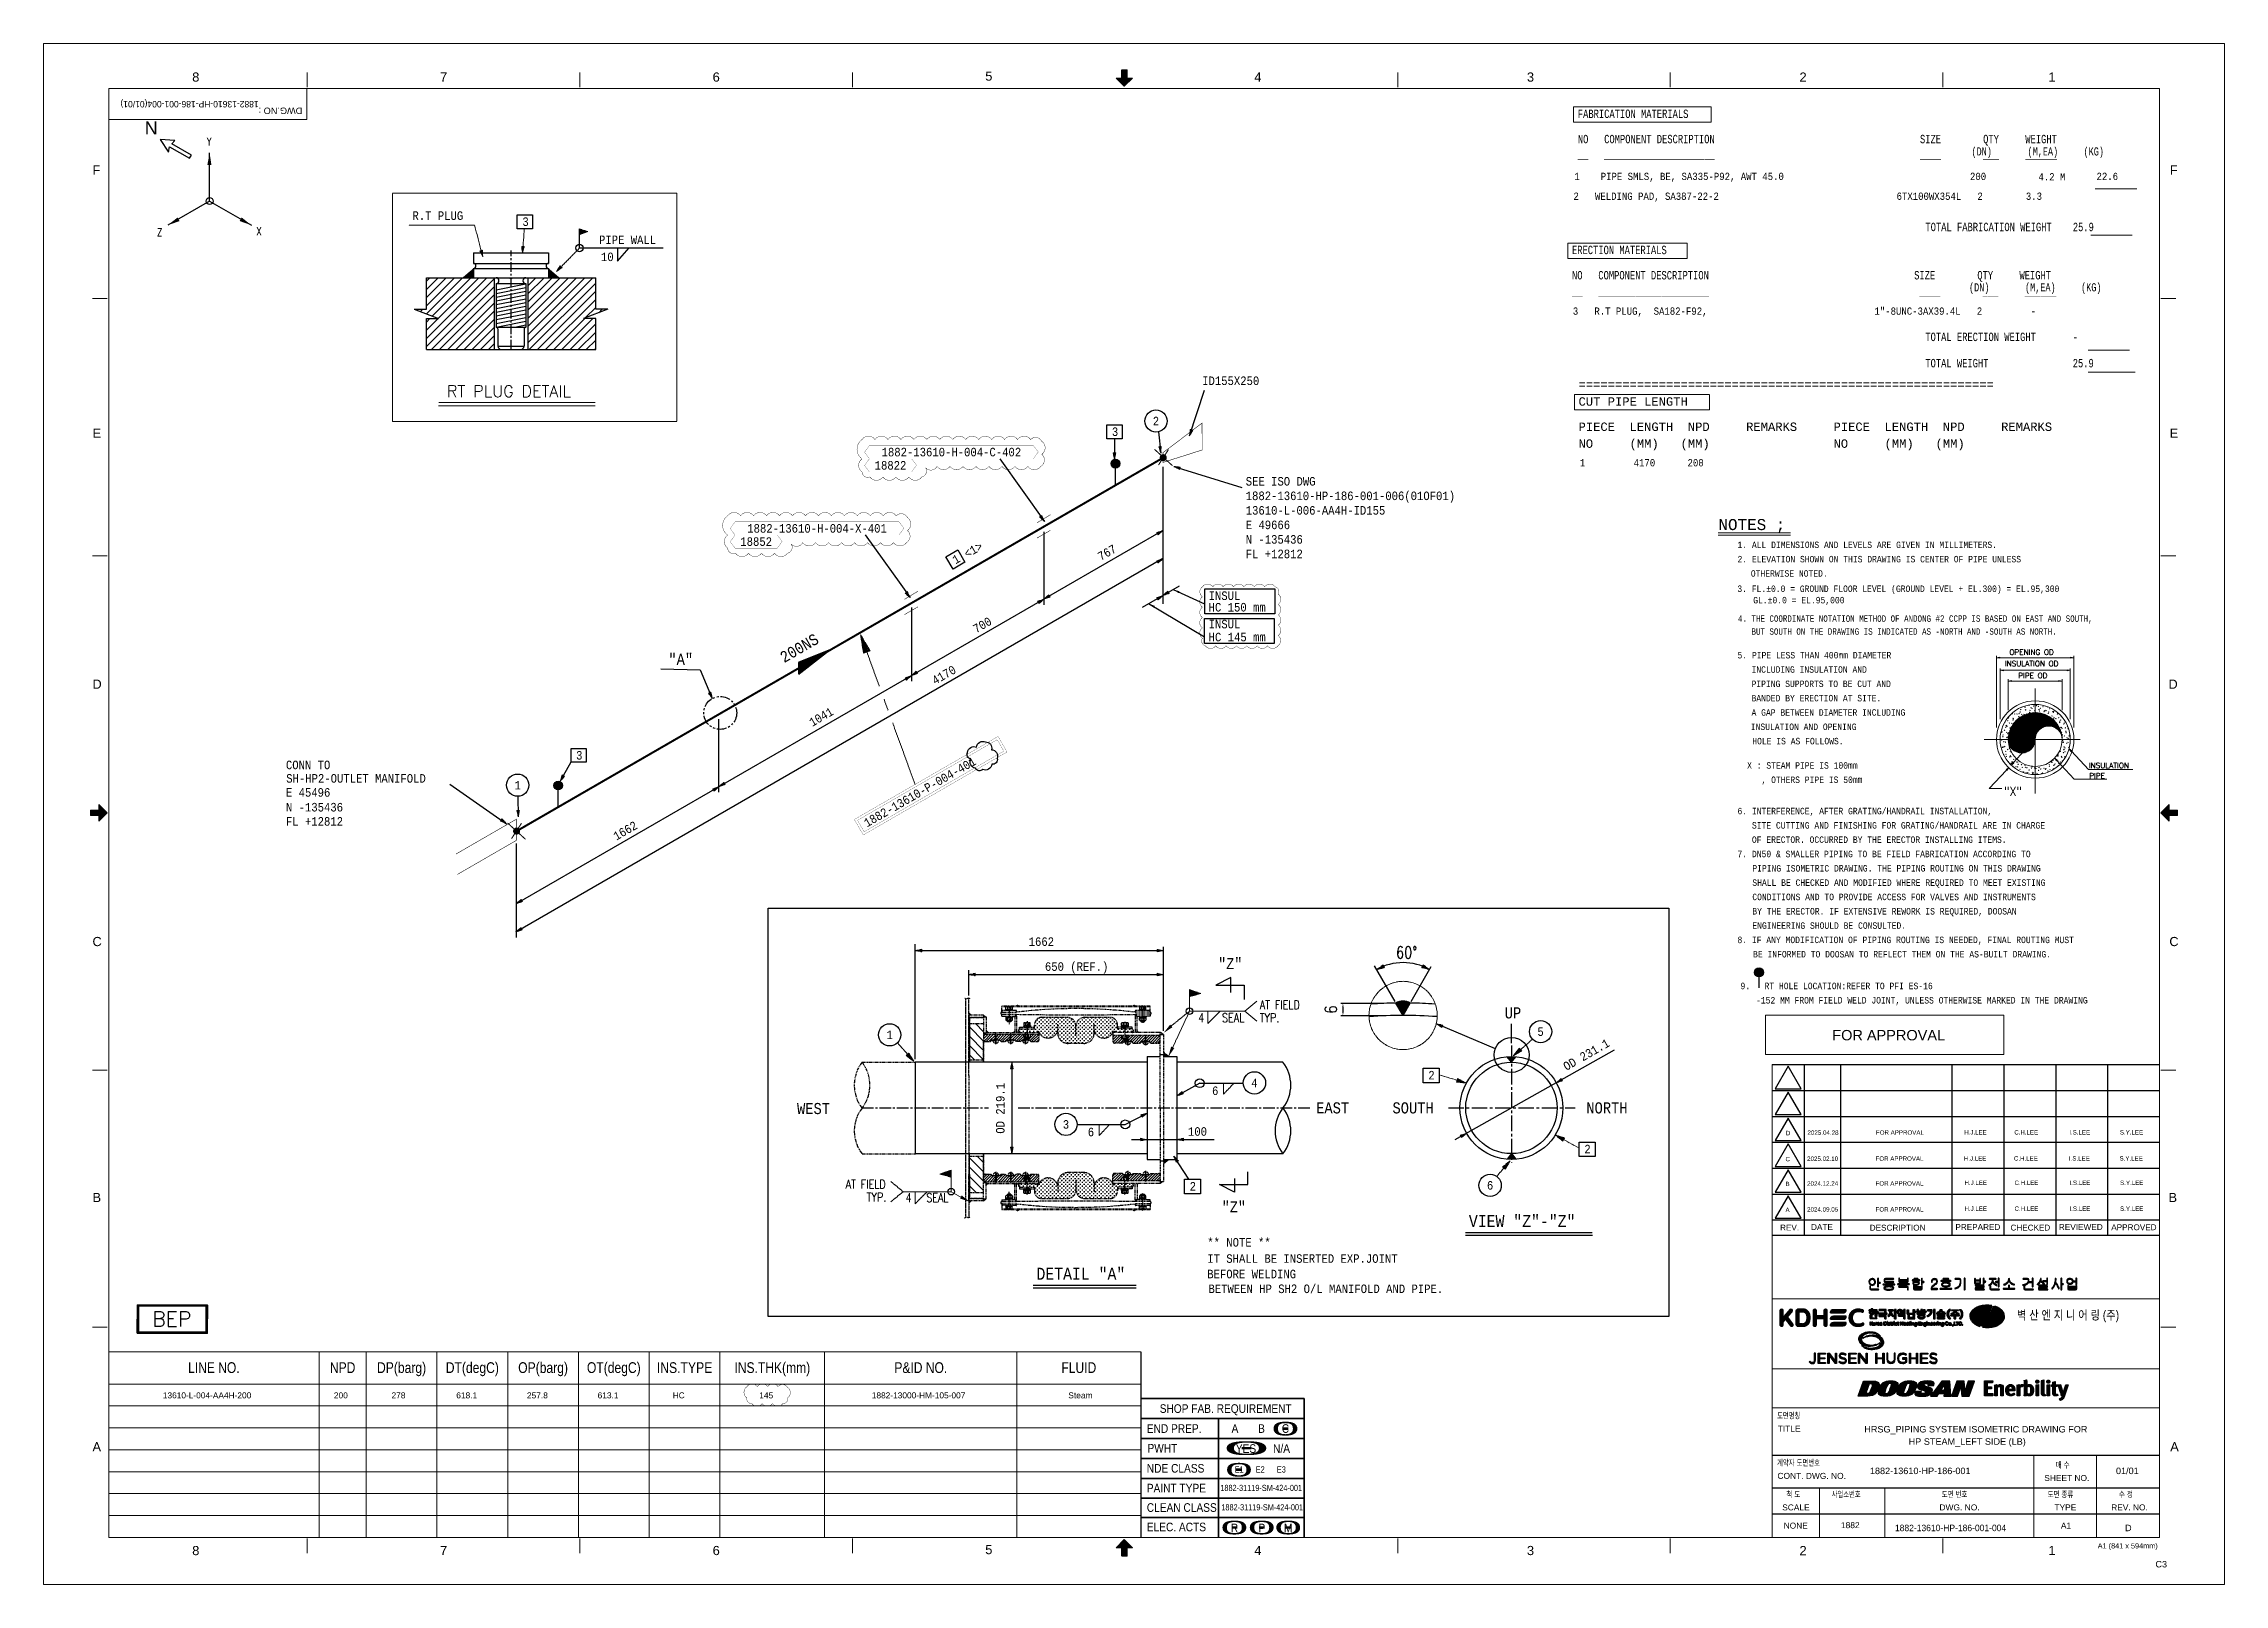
# Model space of a CAD drawing. Header units: inches. Extents: x 1047 to 1888, y -10 to 584.
import ezdxf
from ezdxf.enums import TextEntityAlignment as Align

# ---------------------------------------------------------------- set-up
doc = ezdxf.new("R2010")
doc.units = ezdxf.units.IN
doc.header["$MEASUREMENT"] = 0
for name, pattern in [('CENTER', [2, 1.25, -0.25, 0.25, -0.25]), ('CENTER2', [1.125, 0.75, -0.125, 0.125, -0.125]), ('Dashed', [4.18782, 2.09391, -2.09391]), ('PHANTOM', [2.5, 1.25, -0.25, 0.25, -0.25, 0.25, -0.25]), ('PHANTOM2', [1.25, 0.625, -0.125, 0.125, -0.125, 0.125, -0.125]), ('Solid', [1, 1, 0])]:
    doc.linetypes.add(name, pattern=pattern)
for name, color, linetype in [('1', 7, 'Continuous'), ('13', 7, 'Continuous'), ('2', 2, 'Continuous'), ('3', 7, 'Continuous'), ('4', 7, 'Continuous'), ('6', 6, 'PHANTOM'), ('BG 0 -1', 7, 'Continuous'), ('BG 09.title block', 7, 'Continuous'), ('BG _U+B808_U+C774_U+C5B4 1', 7, 'Continuous'), ('BG BG BG BG BG 2', 7, 'Continuous'), ('BG BG BG BG TITLETEXT', 7, 'Continuous'), ('BG BG BG Default', 7, 'Continuous'), ('BG Default', 7, 'Continuous'), ('BG F-ANNO-LOGO', 7, 'Continuous'), ('BG happy form$0$TITLE-BOX', 7, 'Continuous'), ('BG VPORT', 7, 'Continuous'), ('BG ÇÑ±¹Áö¿ª³\xad¹æ±â¼úÁÖ½ÄÈ¸»ç CI', 7, 'Continuous'), ('Border', 7, 'Continuous'), ('CO', 7, 'Continuous'), ('DIM-LINES', 7, 'Continuous'), ('DIM-TEXT', 7, 'Continuous'), ('FITTINGS', 7, 'Continuous'), ('FRAME', 7, 'Continuous'), ('ISO-TEXT', 7, 'Continuous'), ('MAT-LIST', 7, 'Continuous'), ('NOZZLES', 7, 'Continuous'), ('Rev.4', 6, 'Continuous'), ('WELDS', 7, 'Continuous')]:
    doc.layers.add(name, color=color, linetype=linetype)
for name, color, linetype, lineweight in [('borderText', 2, 'Solid', 13), ('cloudMark', 1, 'Solid', 13), ('dimension', 2, 'Solid', 13), ('materialLabel', 2, 'Solid', 13), ('message', 2, 'Solid', 13), ('spool', 2, 'Solid', 13), ('spoolIsoText', 2, 'Solid', 30), ('weldCyanLabel', 4, 'Solid', 13), ('weldDimension', 2, 'Solid', 13), ('weldLabel', 2, 'Solid', 13)]:
    doc.layers.add(name, color=color, linetype=linetype, lineweight=lineweight)
doc.styles.add('Arial', font='arial.ttf')
doc.styles.add('fixedText', font='MONOTXT8.shx', dxfattribs={"width": 0.85})
doc.styles.add('MONOTXT', font='MONOTXT.shx', dxfattribs={"width": 0.8})
doc.styles.add('ROMAN S', font='romans.shx', dxfattribs={"width": 0.8, "bigfont": 'whgtxt.shx'})
doc.styles.add('ROMANS', font='romans.shx', dxfattribs={"width": 0.8})
doc.styles.get("Standard").update_dxf_attribs({"font": 'arial.ttf'})
doc.styles.add('txt.shx', font='txt.shx')
doc.dimstyles.new('ISO-25', dxfattribs={"dimtxt": 2.5, "dimasz": 2.5, "dimexe": 1.25, "dimexo": 0.625, "dimtad": 1, "dimtxsty": 'Standard', "dimcen": 2.5, "dimclre": 4, "dimadec": 0, "dimazin": 0, "dimtfac": 1, "dimtmove": 0, "dimatfit": 3, "dimfxl": 1, "dimarcsym": 0})
pattern_1 = [(90, (-5280.4846, -5934.15384), (-0.728091, 0.728091), [0.3640455, -1.0921365]), (180, (-5280.30256, -5933.9718), (-0.728091, -0.728091), [0.3640455, -1.0921365])]
pattern_2 = [(225, (-5331.2936, -5110.5128), (0.514838083, -0.514838083), [])]
pattern_3 = [(90, (-5284.383, -5934.15384), (-0.728091, 0.728091), [0.3640455, -1.0921365]), (180, (-5284.201, -5933.9718), (-0.728091, -0.728091), [0.3640455, -1.0921365])]
pattern_4 = [(90, (-5279.1095, -5934.15384), (-0.728091, 0.728091), [0.3640455, -1.0921365]), (180, (-5278.9275, -5933.9718), (-0.728091, -0.728091), [0.3640455, -1.0921365])]
pattern_5 = [(90, (-5281.8613, -5934.15384), (-0.728091, 0.728091), [0.3640455, -1.0921365]), (180, (-5281.6793, -5933.9718), (-0.728091, -0.728091), [0.3640455, -1.0921365])]
pattern_6 = [(225, (-5327.96846, -5110.1466), (0.514838083, -0.514838083), [])]
pattern_7 = [(225, (-5327.96846, -5111.0472), (0.514838083, -0.514838083), [])]

msp = doc.modelspace()

# ---------------------------------------------------------------- texts
at = {"color": 2, "linetype": 'Continuous', "lineweight": 25, "style": 'txt.shx'}
msp.add_text('BEP', height=5.76, dxfattribs=at).set_placement((1089.03, 89.37))
at = {"layer": '1', "color": 4, "linetype": 'Continuous', "lineweight": 0, "style": 'MONOTXT'}
msp.add_text('NOTES ;', height=4.263, dxfattribs=at).set_placement((1705.93, 398.52), align=Align.MIDDLE_CENTER)
at = {"layer": '2', "style": 'ROMANS'}
msp.add_text('RT PLUG DETAIL', height=4.4787, dxfattribs=at).set_placement((1202.69, 447.67))
at = {"layer": '2', "style": 'fixedText', "width": 0.85}
for s, p in [('2', (1476.1, 438.41)), ('1', (1229.99, 298.03)), ('1', (1373.42, 201.79)), ('5', (1624.44, 203.01)), ('4', (1514.09, 183.26)), ('3', (1441.41, 167.25)), ('6', (1604.98, 143.76))]:
    msp.add_text(s, height=3.3, dxfattribs=at).set_placement(p, align=Align.MIDDLE_CENTER)
at = {"layer": '2', "color": 4, "linetype": 'Continuous', "lineweight": 0, "style": 'ROMANS'}
for s, height, p in [('INSULATION OD', 2.0625, (1803.48, 343.87)), ('OPENING OD', 2.062, (1805.22, 348.31)), ('PIPE OD', 2.062, (1808.61, 339.26)), ('INSULATION', 2.062, (1835.88, 304.61)), ('PIPE', 2.062, (1836.02, 300.64))]:
    msp.add_text(s, height=height, dxfattribs=at).set_placement(p)
at = {"layer": '2', "color": 4, "linetype": 'Continuous', "lineweight": 0, "style": 'ROMANS', "width": 0.900007}
msp.add_text('"X"', height=3.437, dxfattribs=at).set_placement((1803.18, 293.99))
at = {"layer": '2', "style": 'Arial'}
for s, height, width, p in [('13610-L-004-AA4H-200', 2.2931, 1.002891, (1093.12, 63.94)), ('200', 2.293, 1.008516, (1159.08, 63.94)), ('278', 2.293, 1.008516, (1181.3, 63.94)), ('618.1 ', 2.293, 1.008516, (1206.28, 63.94)), ('257.8 ', 2.293, 1.008516, (1233.53, 63.94)), ('613.1 ', 2.293, 1.008516, (1260.79, 63.94)), ('HC', 2.293, 0.992063, (1289.78, 63.94)), ('145', 2.293, 1.008516, (1323.12, 63.94)), ('1882-13000-HM-105-007', 2.2931, 1.00296, (1366.53, 63.94)), ('Steam', 2.293, 1.013128, (1442.3, 63.94))]:
    msp.add_text(s, height=height, dxfattribs=dict(at, width=width)).set_placement(p, align=Align.TOP_LEFT)
at = {"layer": '3', "color": 2, "insert": (1572.76, 233.56), "char_height": 4.59, "attachment_point": 5, "style": 'ROMAN S'}
msp.add_mtext('\\A1;60°', dxfattribs=at)
at = {"layer": '3', "color": 2, "insert": (1543.53, 211.54), "char_height": 4.59, "attachment_point": 5, "rotation": 90, "style": 'ROMAN S'}
msp.add_mtext('\\A1;6', dxfattribs=at)
at = {"layer": '4', "color": 2, "style": 'ROMANS', "width": 0.8}
for s, p in [('AT FIELD', (1516.15, 211.66)), ('4', (1492.38, 206.7)), ('SEAL', (1501.59, 206.7)), ('TYP.', (1516.15, 206.67)), ('AT FIELD', (1356.44, 142.5)), ('TYP.', (1364.55, 137.5)), ('4', (1379.55, 137.32)), ('SEAL', (1387.53, 137.31))]:
    msp.add_text(s, height=3.39, dxfattribs=at).set_placement(p)
at = {"layer": 'BG 0 -1', "color": 7, "style": 'Arial'}
for s, height, width, p in [('8', 3.54, 1.008516, (1105.83, 571.05)), ('7', 3.54, 1.008516, (1201.41, 571.05)), ('6', 3.54, 1.008516, (1306.53, 571.05)), ('5', 3.54, 1.008516, (1411.66, 571.38)), ('4', 3.54, 1.008516, (1515.42, 571.05)), ('3', 3.54, 1.008516, (1620.55, 571.05)), ('2', 3.54, 1.008516, (1725.67, 571.05)), ('1', 3.54, 1.008516, (1821.63, 571.03)), ('8', 3.54, 1.008516, (1105.83, 2.96)), ('7', 3.54, 1.008516, (1201.41, 2.98)), ('6', 3.54, 1.008516, (1306.53, 2.98)), ('5', 3.54, 1.008516, (1411.66, 3.31)), ('4', 3.54, 1.008516, (1515.42, 2.98)), ('3', 3.54, 1.008516, (1620.55, 2.98)), ('2', 3.54, 1.008516, (1725.67, 2.98)), ('1', 3.54, 1.008516, (1821.63, 2.98)), ('A1 (841 x 594mm)', 2, 1.007335, (1850.87, 4.53))]:
    msp.add_text(s, height=height, dxfattribs=dict(at, width=width)).set_placement(p, align=Align.MIDDLE)
at = {"layer": 'BG 0 -1', "color": 4, "style": 'Arial', "width": 1.010263}
msp.add_text('DWG.NO : ', height=2.5, rotation=180, dxfattribs=at).set_placement((1146.9, 558.02), align=Align.MIDDLE_LEFT)
at = {"layer": 'BG 0 -1', "color": 7, "style": 'Arial'}
for s, height, width, p in [('F', 3.54, 0.993934, (1065.99, 533.42)), ('F', 3.54, 0.993934, (1867.09, 533.42)), ('E', 3.54, 1.004063, (1065.99, 431.95)), ('E', 3.54, 1.004063, (1867.05, 431.95)), ('D', 3.54, 0.992063, (1065.99, 335.21)), ('D', 3.54, 0.992063, (1866.59, 335.21)), ('C', 3.54, 0.992063, (1065.99, 235.99)), ('C', 3.54, 0.992063, (1866.93, 235.99)), ('B ', 3.537, 1.005373, (1065.99, 137.32)), ('B ', 3.537, 1.005373, (1866.58, 137.32)), ('벽 산 엔 지 니 어 링 (주)', 3.5574, 0.808848, (1808.17, 92)), ('A', 3.54, 1.004063, (1065.99, 41.21)), ('A', 3.54, 1.004063, (1867.25, 41.21))]:
    msp.add_text(s, height=height, dxfattribs=dict(at, width=width)).set_placement(p)
at = {"layer": 'BG 09.title block', "color": 7, "style": 'Arial'}
for s, width, p in [('REV.', 1.000881, (1720.47, 127.48)), ('DATE', 1.004333, (1732.95, 127.7)), ('DESCRIPTION', 1.000365, (1762.13, 127.44)), ('PREPARED', 0.999338, (1793.08, 127.7)), ('CHECKED', 0.996974, (1813.33, 127.47)), ('REVIEWED', 1.010172, (1832.77, 127.7)), ('APPROVED', 1.000499, (1853.26, 127.6))]:
    msp.add_text(s, height=2.25, dxfattribs=dict(at, width=width)).set_placement(p, align=Align.MIDDLE)
at = {"layer": 'BG BG BG BG TITLETEXT', "color": 4, "style": 'Arial'}
for s, height, width, p in [('DP(barg)', 4.146, 0.806291, (1185.19, 73.49)), ('DT(degC)', 4.146, 0.805416, (1212.48, 73.49)), ('OP(barg)', 4.146, 0.806696, (1239.76, 73.49)), ('OT(degC)', 4.146, 0.805802, (1267.04, 73.49)), ('INS.THK(mm)', 4.1456, 0.803775, (1328.16, 73.49)), ('LINE NO.', 4.146, 0.800705, (1112.81, 73.49)), ('NPD', 4.146, 0.80406, (1162.46, 73.49)), ('INS.TYPE', 4.146, 0.809963, (1294.33, 73.49)), ('P&ID NO.', 4.146, 0.801737, (1385.43, 73.49)), ('FLUID', 4.146, 0.803157, (1446.37, 73.49)), ('A       B      C', 3.3327, 0.840889, (1516.37, 50)), ('YES      N/A', 3.3327, 0.840889, (1517.36, 42.28)), ('E1      E2      E3', 2.4, 0.840889, (1516.32, 34.24)), ('1882-31119-SM-424-001', 2.4, 0.840889, (1516.7, 27.1)), ('1882-31119-SM-424-001', 2.4, 0.840889, (1517.09, 19.64)), ('R', 3.33, 0.840889, (1506.41, 11.65)), ('P', 3.33, 0.840889, (1516.93, 11.65)), ('M', 3.33, 0.840889, (1527.11, 11.65))]:
    msp.add_text(s, height=height, dxfattribs=dict(at, width=width)).set_placement(p, align=Align.MIDDLE_CENTER)
at = {"layer": 'BG BG BG BG TITLETEXT', "color": 4, "style": 'Arial', "width": 0.840889}
for s, height, p in [('SHOP FAB. REQUIREMENT', 3.3327, (1477.56, 57.7)), ('END PREP.', 3.333, (1472.58, 50)), ('PWHT', 3.333, (1472.83, 42.42)), ('NDE CLASS', 3.333, (1472.58, 34.67)), ('PAINT TYPE', 3.333, (1472.58, 27.02)), ('CLEAN CLASS', 3.3327, (1472.58, 19.55)), ('ELEC. ACTS', 3.333, (1472.58, 12.05))]:
    msp.add_text(s, height=height, dxfattribs=at).set_placement(p, align=Align.MIDDLE_LEFT)
at = {"layer": 'BG VPORT', "color": 7, "style": 'Arial'}
for s, width, p in [('도면명칭', 0.752508, (1715.66, 53.83)), ('TITLE', 1.012319, (1715.87, 48.82)), ('계약자 도면번호', 0.761293, (1715.63, 35.67)), ('매 수', 0.780824, (1823.04, 34.84)), ('CONT. DWG. NO.', 1.006777, (1715.79, 30.61)), ('척 도', 0.780824, (1719.2, 23.5)), ('사업소번호', 0.752508, (1736.71, 23.5)), ('도면 번호', 0.767495, (1779.13, 23.5)), (' SHEET NO.', 1.00288, (1817.8, 29.79)), ('도면 종류', 0.767495, (1819.97, 23.46)), ('수 정', 0.780824, (1847.45, 23.5)), ('SCALE', 1.002175, (1717.63, 18.44)), ('DWG. NO.', 1.010364, (1778.26, 18.44)), ('TYPE', 1.001693, (1822.62, 18.44)), (' REV. NO.', 1.000881, (1843.61, 18.44)), ('NONE', 0.997208, (1718.21, 11.42)), ('1882', 1.008516, (1740.28, 11.6)), ('A1', 1.006087, (1825.1, 11.42))]:
    msp.add_text(s, height=2.3, dxfattribs=dict(at, width=width)).set_placement(p)
at = {"layer": 'Border', "color": 2, "linetype": 'Continuous', "style": 'ROMANS', "width": 0.8}
for s, p in [('Y', (1110.06, 544.6)), ('Y', (1110.06, 544.6)), ('X', (1129.17, 510.14)), ('X', (1129.17, 510.14)), ('Z', (1090.87, 509.69)), ('Z', (1090.87, 509.69))]:
    msp.add_text(s, height=2.97, dxfattribs=at).set_placement(p)
at = {"layer": 'borderText', "style": 'fixedText', "width": 0.7225}
for s, height, p in [('FABRICATION MATERIALS', 3.2463, (1638.81, 555.25)), ('NO   COMPONENT DESCRIPTION                                       SIZE        QTY     WEIGHT  ', 3.2463, (1638.81, 545.51)), ('__   _____________________                                       ____        ___     ______  ', 3.2463, (1638.81, 539.7)), (' (DN)       (M,EA)     (KG)  ', 3.1409, (1788.67, 540.8)), ('TOTAL FABRICATION WEIGHT    25.9', 3.2463, (1772.85, 511.62)), ('ERECTION MATERIALS', 3.2463, (1636.56, 502.76)), ('NO   COMPONENT DESCRIPTION                                       SIZE        QTY     WEIGHT  ', 3.2463, (1636.56, 493.02)), (' (DN)       (M,EA)     (KG)  ', 3.1409, (1787.71, 488.41)), ('__   _____________________                                        ____        ___     ______  ', 3.2463, (1636.56, 486.99)), ('TOTAL ERECTION WEIGHT       -', 3.2463, (1772.81, 469.25)), ('TOTAL WEIGHT                25.9', 3.2463, (1772.81, 459.12))]:
    msp.add_text(s, height=height, dxfattribs=at).set_placement(p)
at = {"layer": 'borderText', "style": 'fixedText'}
for s, p in [('=========================================================', (1639.08, 450.91)), ('CUT PIPE LENGTH', (1639.08, 444.34)), ('PIECE  LENGTH  NPD     REMARKS     PIECE  LENGTH  NPD     REMARKS     ', (1639.08, 434.6)), ('NO     (MM)   (MM)                 NO     (MM)   (MM)                  ', (1639.08, 428.11))]:
    msp.add_text(s, height=3.2463, dxfattribs=at).set_placement(p)
at = {"layer": 'DIM-TEXT', "color": 2, "style": 'MONOTXT', "width": 0.8566}
for s, p in [('767', (1454.88, 384.47)), ('700', (1406.8, 356.55)), ('4170', (1390.91, 336.65)), ('1041', (1343.59, 320.5)), ('1662', (1268.04, 276.64))]:
    msp.add_text(s, height=3.3, rotation=30, dxfattribs=at).set_placement(p)
at = {"layer": 'FRAME', "color": 2, "style": 'Arial', "width": 0.94}
msp.add_text('1882-13610-HP-186-001-004(01/01) ', height=2.5, rotation=180, dxfattribs=at).set_placement((1130.07, 561.83))
at = {"layer": 'FRAME', "color": 2}
for s, height, style, width, p in [('N', 5, 'Arial', 0.992063, (1086.14, 548.93)), ('3. FL.±0.0 = GROUND FLOOR LEVEL (GROUND LEVEL + EL.300) = EL.95,300', 2.5, 'MONOTXT', 0.8566, (1700.32, 372.52)), (' GL.±0.0 = EL.95,000', 2.5, 'MONOTXT', 0.8566, (1704.59, 368.12)), ('FOR APPROVAL', 4, 'Arial', 1.000881, (1736.93, 199.66)), ('D', 1.7, 'Arial', 1.004063, (1719.03, 163.08)), ('2025.04.28', 1.7, 'Arial', 1.008516, (1727.37, 163.24)), ('FOR APPROVAL', 1.7, 'Arial', 1.000881, (1753.77, 163.27)), ('H.J.LEE', 1.7, 'Arial', 0.994425, (1787.83, 163.36)), ('C.H.LEE', 1.7, 'Arial', 0.994425, (1807.13, 163.36)), ('I.S.LEE', 1.7, 'Arial', 0.999741, (1828.33, 163.36)), ('S.Y.LEE', 1.7, 'Arial', 1.001253, (1847.83, 163.36)), ('C', 1.7, 'Arial', 1.004063, (1718.89, 153.03)), ('2025.02.10', 1.7, 'Arial', 1.008516, (1727.22, 153.19)), ('FOR APPROVAL', 1.7, 'Arial', 1.000881, (1753.62, 153.22)), ('H.J.LEE', 1.7, 'Arial', 0.994425, (1787.69, 153.31)), ('C.H.LEE', 1.7, 'Arial', 0.994425, (1806.99, 153.31)), ('I.S.LEE', 1.7, 'Arial', 0.999741, (1828.19, 153.31)), ('S.Y.LEE', 1.7, 'Arial', 1.001253, (1847.69, 153.31)), ('B', 1.7, 'Arial', 1.004063, (1718.89, 143.46)), ('2024.12.24', 1.7, 'Arial', 1.008516, (1727.22, 143.62)), ('FOR APPROVAL', 1.7, 'Arial', 1.000881, (1753.62, 143.65)), ('H.J.LEE', 1.7, 'Arial', 0.994425, (1787.92, 143.9)), ('C.H.LEE', 1.7, 'Arial', 0.994425, (1807.22, 143.9)), ('I.S.LEE', 1.7, 'Arial', 0.999741, (1828.42, 143.9)), ('S.Y.LEE', 1.7, 'Arial', 1.001253, (1847.92, 143.9)), ('A', 1.7, 'Arial', 1.004063, (1718.89, 133.48)), ('2024.09.05', 1.7, 'Arial', 1.008516, (1727.22, 133.64)), ('FOR APPROVAL', 1.7, 'Arial', 1.000881, (1753.62, 133.67)), ('H.J.LEE', 1.7, 'Arial', 0.994425, (1787.92, 133.92)), ('C.H.LEE', 1.7, 'Arial', 0.994425, (1807.22, 133.92)), ('I.S.LEE', 1.7, 'Arial', 0.999741, (1828.42, 133.92)), ('S.Y.LEE', 1.7, 'Arial', 1.001253, (1847.92, 133.92)), ('HRSG_PIPING SYSTEM ISOMETRIC DRAWING FOR ', 2.5, 'Arial', 1.003287, (1749.28, 48.49)), (' HP STEAM_LEFT SIDE (LB) ', 2.5, 'Arial', 1.003287, (1765.42, 43.73)), ('1882-13610-HP-186-001', 2.5, 'Arial', 1.004634, (1751.44, 32.43)), ('01/01', 2.5, 'Arial', 1.002578, (1846.34, 32.43)), ('1882-13610-HP-186-001-004', 2.5, 'Arial', 0.94, (1761.1, 10.43)), ('D', 2.5, 'Arial', 1.004063, (1849.84, 10.43)), ('C3', 2.5, 'Arial', 1.004063, (1861.56, -3.54))]:
    msp.add_text(s, height=height, dxfattribs=dict(at, style=style, width=width)).set_placement(p)
at = {"layer": 'FRAME', "color": 2, "style": 'MONOTXT', "width": 0.8566}
for s, p in [('1. ALL DIMENSIONS AND LEVELS ARE GIVEN IN MILLIMETERS.', (1700.38, 390.7)), ('2. ELEVATION SHOWN ON THIS DRAWING IS CENTER OF PIPE UNLESS', (1700.38, 385.18)), ('    OTHERWISE NOTED.', (1698.11, 379.66)), ('5. PIPE LESS THAN 400mm DIAMETER', (1700.38, 348.15)), ('  PIPING SUPPORTS TO BE CUT AND ', (1702.09, 337.11)), ('  INCLUDING INSULATION AND', (1702.09, 342.63)), ('  BANDED BY ERECTION AT SITE.', (1702.09, 331.59)), ('  A GAP BETWEEN DIAMETER INCLUDING', (1702.09, 326.07)), ('  INSULATION AND OPENING', (1701.8, 320.55)), ('  HOLE IS AS FOLLOWS.', (1702.37, 315.03)), ('  X : STEAM PIPE IS 100mm', (1700.38, 305.65)), ('     , OTHERS PIPE IS 50mm', (1700.38, 300.13)), ('6. INTERFERENCE, AFTER GRATING/HANDRAIL INSTALLATION, ', (1700.38, 288.07)), ('   SITE CUTTING AND FINISHING FOR GRATING/HANDRAIL ARE IN CHARGE', (1700.38, 282.55)), ('   OF ERECTOR. OCCURRED BY THE ERECTOR INSTALLING ITEMS.', (1700.38, 277.03)), ('7. DN50 & SMALLER PIPING TO BE FIELD FABRICATION ACCORDING TO ', (1700.38, 271.51)), ('    SHALL BE CHECKED AND MODIFIED WHERE REQUIRED TO MEET EXISTING ', (1698.68, 260.47)), ('    PIPING ISOMETRIC DRAWING. THE PIPING ROUTING ON THIS DRAWING', (1698.68, 265.99)), ('    CONDITIONS AND TO PROVIDE ACCESS FOR VALVES AND INSTRUMENTS ', (1698.68, 254.95)), ('    BY THE ERECTOR. IF EXTENSIVE REWORK IS REQUIRED, DOOSAN', (1698.68, 249.43)), ('    ENGINEERING SHOULD BE CONSULTED.', (1698.68, 243.91)), ('8. IF ANY MODIFICATION OF PIPING ROUTING IS NEEDED, FINAL ROUTING MUST ', (1700.38, 238.39)), ('    BE INFORMED TO DOOSAN TO REFLECT THEM ON THE AS-BUILT DRAWING.', (1698.97, 232.87)), ('9.   RT HOLE LOCATION:REFER TO PFI ES-16 ', (1701.54, 220.63)), ('    -152 MM FROM FIELD WELD JOINT, UNLESS OTHERWISE MARKED IN THE DRAWING ', (1700.12, 215.11))]:
    msp.add_text(s, height=2.5, dxfattribs=at).set_placement(p, align=Align.MIDDLE_LEFT)
at = {"layer": 'FRAME', "color": 2, "char_height": 2.5, "width": 378.0263, "attachment_point": 1, "style": 'MONOTXT'}
for s, insert in [('4. THE COORDINATE NOTATION METHOD OF ANDONG #2 CCPP IS BASED ON EAST AND SOUTH, ', (1700.58, 363.52)), ('   BUT SOUTH ON THE DRAWING IS INDICATED AS -NORTH AND -SOUTH AS NORTH.', (1700.58, 358.53))]:
    msp.add_mtext(s, dxfattribs=dict(at, insert=insert))
at = {"layer": 'ISO-TEXT', "color": 2, "style": 'MONOTXT', "width": 0.8566}
for s, height, p in [('R.T PLUG ', 3.3, (1189.38, 515.97)), ('3', 3.3, (1231.78, 513.63)), ('PIPE WALL', 3.3, (1261.33, 506.65)), ('ID155X250', 3.3, (1493.93, 452.3)), ('3', 3.3, (1459.11, 432.66)), ('SEE ISO DWG', 3.3, (1510.73, 413.54)), ('1882-13610-HP-186-001-006(01OF01)', 3.3, (1510.73, 407.94)), ('13610-L-006-AA4H-ID155', 3.3, (1510.73, 402.34)), ('E 49666', 3.3, (1510.73, 396.74)), ('N -135436', 3.3, (1510.73, 391.14)), ('FL +12812', 3.3, (1510.73, 385.54)), ('INSUL', 3.3, (1496.43, 369.43)), ('HC 150 mm', 3.3, (1496.43, 364.99)), ('INSUL', 3.3, (1496.43, 358.5)), ('HC 145 mm', 3.3, (1496.43, 353.48)), ('3', 3.3, (1252.49, 307.9)), ('CONN TO', 3.3, (1140.59, 304.19)), ('SH-HP2-OUTLET MANIFOLD', 3.3, (1140.71, 299.01)), ('E 45496', 3.3, (1140.59, 293.59)), ('N -135436', 3.3, (1140.59, 287.9)), ('FL +12812', 3.3, (1140.59, 282.43)), ('1662', 3.3, (1427.03, 236.07)), ('650 (REF.)', 3.3, (1433.29, 226.46)), ('UP', 4.29, (1610.61, 208.11)), ('2', 3.3, (1581.15, 184.57)), ('6', 3.3, (1497.74, 178.58)), ('WEST', 4.29, (1337.69, 171.23)), ('EAST', 4.29, (1537.89, 171.48)), ('SOUTH', 4.29, (1567.32, 171.48)), ('NORTH', 4.29, (1642.08, 171.48)), ('6', 3.3, (1449.82, 162.68)), ('100', 3.3, (1488.46, 162.88)), ('2', 3.3, (1641.31, 156.09)), ('2', 3.3, (1489.12, 141.75)), ('VIEW "Z"-"Z"', 4.62, (1596.79, 127.67)), ('** NOTE **', 3.3, (1495.9, 120.14)), ('DETAIL "A"', 4.62, (1430.03, 107.37)), ('BEFORE WELDING ', 3.3, (1495.9, 107.93)), ('IT SHALL BE INSERTED EXP.JOINT ', 3.3, (1495.9, 113.89)), ('BETWEEN HP SH2 O/L MANIFOLD AND PIPE.', 3.3, (1496.36, 102.23))]:
    msp.add_text(s, height=height, dxfattribs=at).set_placement(p)
msp.add_text('10', height=3.3, dxfattribs=at).set_placement((1264.53, 501.73), align=Align.MIDDLE)
for s, p in [('18822', (1373.75, 421.35)), ('1882-13610-H-004-C-402', (1397.22, 426.45)), ('1882-13610-H-004-X-401', (1345.41, 397.04)), ('18852', (1321.94, 391.94))]:
    msp.add_text(s, height=3.3, dxfattribs=at).set_placement(p, align=Align.MIDDLE_CENTER)
for s, height, rotation, p in [('<1>', 3.3, 30, (1403.32, 385.52)), ('1', 3.3, 30, (1398.82, 383.14)), ('200NS', 4.29, 30, (1332.73, 345.07)), ('1882-13610-P-004-401', 3.3, 30, (1364.69, 281.75)), ('OD 231.1', 3.3, 29.75881, (1634.39, 187.86)), ('OD 219.1', 3.3, 90, (1417.73, 163.67))]:
    msp.add_text(s, height=height, rotation=rotation, dxfattribs=at).set_placement(p)
at = {"layer": 'ISO-TEXT', "color": 3, "style": 'MONOTXT', "width": 0.8566}
msp.add_text('"A"', height=4.29, dxfattribs=at).set_placement((1288.08, 344.42))
at = {"layer": 'MAT-LIST', "color": 2, "style": 'MONOTXT', "width": 0.8571}
for s, p in [('1', (1637.44, 531.34)), ('PIPE SMLS, BE, SA335-P92, AWT 45.0', (1647.64, 531.34)), ('200', (1790.04, 531.34)), ('4.2 M', (1816.43, 531.18)), ('22.6', (1838.84, 531.34)), ('2   WELDING PAD, SA387-22-2                                 6TX100WX354L   2        3.3 ', (1637.11, 523.7)), ('  3   R.T PLUG,  SA182-F92,                               1"-8UNC-3AX39.4L   2         -', (1632.73, 479.4)), ('1         4170      200', (1639.57, 420.95))]:
    msp.add_text(s, height=2.8, dxfattribs=at).set_placement(p)
at = {"layer": 'message', "style": 'fixedText', "width": 0.85}
for p in [(1500.1, 227.12), (1501.48, 133.32)]:
    msp.add_text('"Z"', height=4.228, dxfattribs=at).set_placement(p)
at = {"layer": 'spoolIsoText', "style": 'fixedText'}
for width, p in [(2.55, (1526.05, 49.95)), (4.25, (1511.03, 42.43)), (2.55, (1508.14, 34.1)), (2.55, (1506.36, 11.82)), (2.55, (1516.91, 11.82)), (2.55, (1527.14, 11.82))]:
    msp.add_text('0', height=5.23, dxfattribs=dict(at, width=width)).set_placement(p, align=Align.MIDDLE_CENTER)

# ---------------------------------------------------------------- blocks, each defined once
blk = doc.blocks.new('block35')
at = {"layer": 'FITTINGS', "color": 2, "linetype": 'ByBlock', "const_width": 0.2}
for points in [[(-5.2, -3.1), (0, 0)], [(0, -6), (-5.2, -9)]]:
    blk.add_lwpolyline(points, dxfattribs=at)
at = {"flags": 1}
for tag in ['Tag', 'Pipe Ref', 'Description', 'UCI', 'Key']:
    blk.add_attdef(tag, (0, 0), '', height=1, dxfattribs=at)
blk = doc.blocks.new('block36')
at = {"layer": 'FITTINGS', "color": 2, "linetype": 'ByBlock', "const_width": 0.2}
for points in [[(-5.2, -3.1), (0, 0)], [(0, -6), (-5.2, -9)]]:
    blk.add_lwpolyline(points, dxfattribs=at)
at = {"flags": 1}
for tag in ['Tag', 'Pipe Ref', 'Description', 'UCI', 'Key']:
    blk.add_attdef(tag, (0, 0), '', height=1, dxfattribs=at)
blk = doc.blocks.new('block48')
at = {"layer": 'FITTINGS', "color": 2, "linetype": 'ByBlock', "const_width": 0.4}
for points in [[(-9.5, -5.4), (0, 2)], [(-9.5, -5.4), (0, 0)], [(-8.6, -4.9), (0, 1.7)], [(-7.6, -4.3), (0, 1.5)], [(-6.7, -3.7), (0, 1.2)], [(-5.8, -3.3), (0, 1)], [(-4.9, -2.7), (0, 0.8)], [(-4, -2.2), (0, 0.5)], [(-3.1, -1.7), (0, 0.3)], [(0, -0.1), (-3.1, -1.7)], [(0, 2), (0, 0)], [(0, 1.7), (0, -1.6)], [(0, 1.5), (0, -1.5)], [(0, 1.2), (0, -1.3)], [(0, 1), (0, -1)], [(0, 0.8), (0, -0.8)], [(0, 0.5), (0, -0.6)], [(0, 0.3), (0, -0.3)], [(0, 0), (0, -0.1)], [(0, -1.6), (-9.5, -5.4)], [(0, -1.5), (-8.6, -4.9)], [(0, -1.3), (-7.6, -4.3)], [(0, -1), (-6.7, -3.7)], [(0, -0.8), (-5.8, -3.3)], [(0, -0.6), (-4.9, -2.7)], [(0, -0.3), (-4, -2.2)]]:
    blk.add_lwpolyline(points, dxfattribs=at)
at = {"flags": 1}
for tag in ['Pipe Ref', 'Description']:
    blk.add_attdef(tag, (0, 0), '', height=1, dxfattribs=at)

# ---------------------------------------------------------------- hatches: boundary and pattern name
at = {"linetype": 'Continuous'}
for points in [[(1460.49, 423.69), (1460.64, 423.68), (1460.79, 423.66), (1460.93, 423.63), (1461.07, 423.58), (1461.21, 423.53), (1461.34, 423.46), (1461.47, 423.38), (1461.58, 423.29), (1461.69, 423.19), (1461.79, 423.08), (1461.88, 422.96), (1461.96, 422.84), (1462.03, 422.71), (1462.09, 422.57), (1462.13, 422.43), (1462.16, 422.29), (1462.18, 422.14), (1462.19, 421.99), (1462.18, 421.84), (1462.16, 421.7), (1462.13, 421.55), (1462.09, 421.41), (1462.03, 421.27), (1461.96, 421.14), (1461.88, 421.02), (1461.79, 420.9), (1461.69, 420.79), (1461.58, 420.69), (1461.47, 420.6), (1461.34, 420.52), (1461.21, 420.45), (1461.07, 420.4), (1460.93, 420.35), (1460.79, 420.32), (1460.64, 420.3), (1460.49, 420.3), (1460.35, 420.3), (1460.2, 420.32), (1460.05, 420.35), (1459.91, 420.4), (1459.78, 420.45), (1459.65, 420.52), (1459.52, 420.6), (1459.4, 420.69), (1459.29, 420.79), (1459.19, 420.9), (1459.1, 421.02), (1459.03, 421.14), (1458.96, 421.27), (1458.9, 421.41), (1458.86, 421.55), (1458.82, 421.7), (1458.8, 421.84), (1458.8, 421.99), (1458.8, 422.14), (1458.82, 422.29), (1458.86, 422.43), (1458.9, 422.57), (1458.96, 422.71), (1459.03, 422.84), (1459.1, 422.96), (1459.19, 423.08), (1459.29, 423.19), (1459.4, 423.29), (1459.52, 423.38), (1459.65, 423.46), (1459.78, 423.53), (1459.91, 423.58), (1460.05, 423.63), (1460.2, 423.66), (1460.35, 423.68)], [(1245.57, 299.6), (1245.71, 299.59), (1245.86, 299.57), (1246.01, 299.54), (1246.15, 299.5), (1246.28, 299.44), (1246.41, 299.37), (1246.54, 299.29), (1246.66, 299.2), (1246.77, 299.1), (1246.87, 298.99), (1246.96, 298.87), (1247.03, 298.75), (1247.1, 298.62), (1247.16, 298.48), (1247.2, 298.34), (1247.24, 298.2), (1247.26, 298.05), (1247.26, 297.9), (1247.26, 297.75), (1247.24, 297.61), (1247.2, 297.46), (1247.16, 297.32), (1247.1, 297.19), (1247.03, 297.05), (1246.96, 296.93), (1246.87, 296.81), (1246.77, 296.7), (1246.66, 296.6), (1246.54, 296.51), (1246.41, 296.43), (1246.28, 296.37), (1246.15, 296.31), (1246.01, 296.26), (1245.86, 296.23), (1245.71, 296.21), (1245.57, 296.21), (1245.42, 296.21), (1245.27, 296.23), (1245.13, 296.26), (1244.99, 296.31), (1244.85, 296.37), (1244.72, 296.43), (1244.59, 296.51), (1244.48, 296.6), (1244.37, 296.7), (1244.27, 296.81), (1244.18, 296.93), (1244.1, 297.05), (1244.03, 297.19), (1243.97, 297.32), (1243.93, 297.46), (1243.9, 297.61), (1243.88, 297.75), (1243.87, 297.9), (1243.88, 298.05), (1243.9, 298.2), (1243.93, 298.34), (1243.97, 298.48), (1244.03, 298.62), (1244.1, 298.75), (1244.18, 298.87), (1244.27, 298.99), (1244.37, 299.1), (1244.48, 299.2), (1244.59, 299.29), (1244.72, 299.37), (1244.85, 299.44), (1244.99, 299.5), (1245.13, 299.54), (1245.27, 299.57), (1245.42, 299.59)], [(1708.68, 227.56), (1708.83, 227.55), (1708.98, 227.53), (1709.12, 227.5), (1709.26, 227.45), (1709.4, 227.4), (1709.53, 227.33), (1709.66, 227.25), (1709.77, 227.16), (1709.88, 227.06), (1709.98, 226.95), (1710.07, 226.83), (1710.15, 226.71), (1710.22, 226.58), (1710.28, 226.44), (1710.32, 226.3), (1710.35, 226.16), (1710.37, 226.01), (1710.38, 225.86), (1710.37, 225.71), (1710.35, 225.57), (1710.32, 225.42), (1710.28, 225.28), (1710.22, 225.14), (1710.15, 225.01), (1710.07, 224.89), (1709.98, 224.77), (1709.88, 224.66), (1709.77, 224.56), (1709.66, 224.47), (1709.53, 224.39), (1709.4, 224.32), (1709.26, 224.27), (1709.12, 224.22), (1708.98, 224.19), (1708.83, 224.17), (1708.68, 224.17), (1708.54, 224.17), (1708.39, 224.19), (1708.24, 224.22), (1708.1, 224.27), (1707.97, 224.32), (1707.84, 224.39), (1707.71, 224.47), (1707.59, 224.56), (1707.48, 224.66), (1707.38, 224.77), (1707.29, 224.89), (1707.22, 225.01), (1707.15, 225.14), (1707.09, 225.28), (1707.05, 225.42), (1707.01, 225.57), (1706.99, 225.71), (1706.99, 225.86), (1706.99, 226.01), (1707.01, 226.16), (1707.05, 226.3), (1707.09, 226.44), (1707.15, 226.58), (1707.22, 226.71), (1707.29, 226.83), (1707.38, 226.95), (1707.48, 227.06), (1707.59, 227.16), (1707.71, 227.25), (1707.84, 227.33), (1707.97, 227.4), (1708.1, 227.45), (1708.24, 227.5), (1708.39, 227.53), (1708.54, 227.55)]]:
    msp.add_hatch(color=2, dxfattribs=at).paths.add_polyline_path(points)
at = {"layer": '13', "linetype": 'Continuous', "lineweight": 0}
for points in [[(1801.52, 347.39), (1801.52, 346.97), (1800.27, 347.19)], [(1828.86, 347.39), (1828.86, 346.97), (1830.11, 347.19)], [(1802.91, 342.54), (1802.91, 342.12), (1801.66, 342.32)], [(1806.05, 338.4), (1806.05, 337.97), (1804.8, 338.19)], [(1824.33, 338.4), (1824.33, 337.97), (1825.58, 338.19)], [(1827.46, 342.54), (1827.46, 342.12), (1828.71, 342.32)]]:
    msp.add_hatch(color=4, dxfattribs=at).paths.add_polyline_path(points)
at = {"layer": '2'}
h = msp.add_hatch(color=1, dxfattribs=at)
h.dxf.hatch_style = 1
h.paths.add_polyline_path([(1568.67, 214.02), (1571.42, 209.26), (1574.17, 214.02, 0.267949)])
h = msp.add_hatch(color=1, dxfattribs=at)
h.dxf.hatch_style = 1
h.paths.add_polyline_path([(1480.95, 193.42), (1479.05, 193.42), (1479.05, 195.2)])
h = msp.add_hatch(color=1, dxfattribs=at)
h.dxf.hatch_style = 1
h.paths.add_polyline_path([(1613.19, 191.2), (1613.19, 193.42, 0.021205), (1611.51, 193.35)])
h = msp.add_hatch(color=1, dxfattribs=at)
h.dxf.hatch_style = 1
h.paths.add_polyline_path([(1613.19, 193.42), (1613.19, 191.2), (1614.87, 193.35, 0.021205)])
h = msp.add_hatch(color=1, dxfattribs=at)
h.dxf.hatch_style = 1
h.paths.add_polyline_path([(1480.95, 153.75), (1479.05, 153.75), (1479.05, 152.14)])
h = msp.add_hatch(color=1, dxfattribs=at)
h.dxf.hatch_style = 1
h.paths.add_polyline_path([(1613.19, 155.98), (1611.51, 153.82, 0.021205), (1613.19, 153.75)])
h = msp.add_hatch(color=1, dxfattribs=at)
h.dxf.hatch_style = 1
h.paths.add_polyline_path([(1613.19, 153.75, 0.021205), (1614.87, 153.82), (1613.19, 155.98)])
at = {"layer": '4'}
h = msp.add_hatch(dxfattribs=at)
h.set_pattern_fill('ANSI31', color=4, scale=0.7, style=0)
h.set_pattern_definition([(45, (4501.5323, -12535.5557), (-1.57154482, 1.57154482), [])])
h.paths.add_polyline_path([(1255.32, 477.97), (1264.75, 481.51), (1260.04, 481.51), (1260.04, 493.67), (1234.04, 493.67), (1233.88, 493.5), (1233.88, 465.97), (1259.9, 465.97), (1260.04, 466.11), (1260.04, 477.97)])
h.paths.add_polyline_path([(1199.46, 477.97), (1194.74, 477.97), (1194.74, 465.97), (1220.9, 465.97), (1220.9, 493.67), (1194.74, 493.67), (1194.74, 481.51), (1190.03, 481.51)])
at = {"layer": '4', "linetype": 'Continuous', "lineweight": 0}
for points in [[(1828.98, 311.04), (1828.3, 312.1), (1829.3, 311.32)], [(1803.96, 304.01), (1804.96, 304.79), (1804.26, 303.74)], [(1806.91, 306.57), (1805.91, 305.8), (1806.61, 306.86)], [(1823.38, 307.39), (1822.7, 308.45), (1823.7, 307.67)]]:
    msp.add_hatch(color=4, dxfattribs=at).paths.add_polyline_path(points)
at = {"layer": '6', "transparency": 33554687}
h = msp.add_hatch(dxfattribs=at)
h.set_pattern_fill('ANSI31', color=256, scale=0.22932, angle=180)
h.set_pattern_definition(pattern_2)
h.paths.add_polyline_path([(1425.7, 200.27), (1425.67, 200.27), (1425.67, 200.09), (1425.67, 199.91), (1425.68, 199.73), (1424.33, 199.73), (1423.75, 199.16), (1422.15, 199.16), (1421.58, 199.73), (1420.19, 199.74), (1420.19, 199.91), (1420.19, 200.09), (1420.2, 200.27), (1420.2, 201.84), (1420.33, 202.02), (1425.13, 202.02), (1425.13, 200.97, 0.151165), (1425.45, 200.88), (1425.7, 200.88), (1425.7, 200.4)])
h.paths.add_polyline_path([(1419.84, 202.02), (1419.97, 201.84), (1419.94, 200.27), (1419.94, 200.09), (1419.94, 199.91), (1419.94, 199.73), (1418.59, 199.73), (1418.02, 199.16), (1416.42, 199.16), (1415.84, 199.73), (1414.46, 199.74), (1414.46, 199.91), (1414.46, 200.09), (1414.47, 200.27), (1414.47, 201.84), (1414.6, 202.02)])
h.paths.add_polyline_path([(1414.1, 202.02), (1414.24, 201.84), (1414.21, 200.27), (1414.21, 200.09), (1414.21, 199.91), (1414.21, 199.73), (1412.86, 199.73), (1412.29, 199.16), (1410.22, 199.16, -0.414214), (1409.65, 199.73), (1409.65, 201.45), (1409.65, 202.48), (1410.34, 202.02), (1414.1, 202.02)])
at = {"layer": '6'}
h = msp.add_hatch(dxfattribs=at)
h.set_pattern_fill('CROSS', color=256, scale=0.11466, angle=90)
h.set_pattern_definition(pattern_3)
h.paths.add_polyline_path([(1423.53, 202.71, -0.639523), (1423.53, 204.09), (1426.39, 204.09), (1426.39, 202.71)])
at = {"layer": '6', "transparency": 33554687}
h = msp.add_hatch(dxfattribs=at)
h.set_pattern_fill('ANSI31', color=256, scale=0.22932, angle=180)
h.set_pattern_definition(pattern_2)
h.paths.add_polyline_path([(1427.31, 199.73), (1425.96, 199.73), (1425.93, 199.74), (1425.96, 199.91), (1425.93, 199.91), (1425.96, 200.09), (1425.93, 200.09), (1425.93, 200.29), (1426.39, 200.29), (1426.97, 200.29), (1427.08, 200.4), (1427.08, 200.88), (1427.33, 200.88, 0.151165), (1427.65, 200.97), (1427.65, 202.02), (1430.98, 202.02), (1430.98, 199.73, -0.414214), (1430.4, 199.16), (1427.88, 199.16)])
h = msp.add_hatch(dxfattribs=at)
h.set_pattern_fill('CROSS', color=256, scale=0.11466, angle=90)
h.set_pattern_definition(pattern_5)
h.paths.add_polyline_path([(1426.39, 202.71), (1430.61, 202.71, -1), (1430.61, 203.28, -0.327092), (1430.88, 203.08, 0.737859), (1438.23, 203.44), (1438.23, 202.47, 0.414214), (1442.24, 198.46), (1445.25, 198.46), (1445.25, 205.1, 0.414214), (1441.81, 208.54), (1432.12, 208.54, 0.414214), (1429.26, 205.67), (1429.26, 204.77), (1429.26, 204.32, -0.414214), (1429.03, 204.09), (1426.39, 204.09)])
h = msp.add_hatch(dxfattribs=at)
h.set_pattern_fill('CROSS', color=256, scale=0.11466, angle=90)
h.set_pattern_definition(pattern_4)
h.paths.add_polyline_path([(1464.69, 202.71), (1459.9, 202.71, 1), (1459.9, 203.28, 0.327092), (1459.63, 203.08, -0.737859), (1452.28, 203.44), (1452.28, 202.47, -0.414214), (1448.27, 198.46), (1445.25, 198.46), (1445.25, 205.1, -0.414214), (1448.69, 208.54), (1458.38, 208.54, -0.414214), (1461.25, 205.67), (1461.25, 204.77), (1461.25, 204.32, 0.414214), (1461.48, 204.09), (1464.69, 204.09)])
at = {"layer": '6'}
h = msp.add_hatch(dxfattribs=at)
h.set_pattern_fill('CROSS', color=256, scale=0.11466, angle=90)
h.set_pattern_definition(pattern_1)
h.paths.add_polyline_path([(1466.98, 202.71, 0.639523), (1466.98, 204.09), (1464.12, 204.09), (1464.12, 202.71)])
at = {"layer": '6', "transparency": 33554687}
h = msp.add_hatch(dxfattribs=at)
h.set_pattern_fill('ANSI31', color=256, scale=0.22932, angle=180)
h.set_pattern_definition(pattern_7)
h.paths.add_polyline_path([(1473.63, 199.2), (1472.25, 199.2), (1472.25, 199.38), (1472.25, 199.56), (1472.26, 199.74), (1472.26, 201.31), (1472.39, 201.49), (1477.19, 201.49, -0.414214), (1477.76, 200.92), (1477.76, 199.2, -0.414214), (1477.19, 198.62), (1474.2, 198.62)])
h.paths.add_polyline_path([(1464.7, 199.76), (1464.81, 199.86), (1464.81, 200.34), (1465.06, 200.34, 0.03956), (1465.15, 200.35), (1465.12, 199.74), (1465.12, 199.56), (1465.12, 199.38), (1465.12, 199.2), (1463.77, 199.2), (1463.2, 198.62), (1460.1, 198.62, -0.414214), (1459.53, 199.2), (1459.53, 201.49), (1462.86, 201.49), (1462.86, 200.44, 0.151165), (1463.17, 200.34), (1463.43, 200.34), (1463.43, 199.86), (1463.54, 199.76), (1464.12, 199.76)])
h = msp.add_hatch(dxfattribs=at)
h.set_pattern_fill('ANSI31', color=256, scale=0.22932, angle=180)
h.set_pattern_definition(pattern_7)
h.paths.add_polyline_path([(1471.89, 201.49), (1472.03, 201.31), (1472.03, 199.74), (1472, 199.74), (1472.03, 199.56), (1472, 199.56), (1472.03, 199.38), (1472, 199.38), (1472.03, 199.2), (1472, 199.2), (1470.65, 199.2), (1470.08, 198.62), (1467.33, 198.62), (1466.75, 199.2), (1465.41, 199.2), (1465.37, 199.2), (1465.41, 199.38), (1465.37, 199.38), (1465.41, 199.56), (1465.37, 199.56), (1465.41, 199.74), (1465.38, 199.74), (1465.38, 201.31), (1465.51, 201.49)])
h = msp.add_hatch(dxfattribs=at)
h.set_pattern_fill('ANSI31', color=256, scale=0.22932, angle=180)
h.set_pattern_definition(pattern_2)
h.paths.add_polyline_path([(1425.7, 146.9), (1425.67, 146.9), (1425.67, 147.08), (1425.67, 147.26), (1425.68, 147.44), (1424.33, 147.44), (1423.75, 148.02), (1422.15, 148.02), (1421.58, 147.44), (1420.19, 147.44), (1420.19, 147.26), (1420.19, 147.08), (1420.2, 146.9), (1420.2, 145.33), (1420.33, 145.15), (1425.13, 145.15), (1425.13, 146.2, -0.151165), (1425.45, 146.3), (1425.7, 146.3), (1425.7, 146.78)])
h.paths.add_polyline_path([(1419.84, 145.15), (1419.97, 145.33), (1419.94, 146.9), (1419.94, 147.08), (1419.94, 147.26), (1419.94, 147.44), (1418.59, 147.44), (1418.02, 148.02), (1416.42, 148.02), (1415.84, 147.44), (1414.46, 147.44), (1414.46, 147.26), (1414.46, 147.08), (1414.47, 146.9), (1414.47, 145.33), (1414.6, 145.15)])
h.paths.add_polyline_path([(1414.1, 145.15), (1414.24, 145.33), (1414.21, 146.9), (1414.21, 147.08), (1414.21, 147.26), (1414.21, 147.44), (1412.86, 147.44), (1412.29, 148.02), (1410.22, 148.02, 0.414214), (1409.65, 147.44), (1409.65, 145.72), (1409.65, 144.69), (1410.34, 145.15), (1414.1, 145.15)])
at = {"layer": '6'}
h = msp.add_hatch(dxfattribs=at)
h.set_pattern_fill('CROSS', color=256, scale=0.11466, angle=90)
h.set_pattern_definition(pattern_3)
h.paths.add_polyline_path([(1423.53, 144.46, 0.639523), (1423.53, 143.09), (1426.39, 143.09), (1426.39, 144.46)])
at = {"layer": '6', "transparency": 33554687}
h = msp.add_hatch(dxfattribs=at)
h.set_pattern_fill('ANSI31', color=256, scale=0.22932, angle=180)
h.set_pattern_definition(pattern_2)
h.paths.add_polyline_path([(1427.31, 147.44), (1425.96, 147.44), (1425.93, 147.44), (1425.96, 147.26), (1425.93, 147.26), (1425.96, 147.08), (1425.93, 147.08), (1425.93, 146.88), (1426.39, 146.88), (1426.97, 146.88), (1427.08, 146.78), (1427.08, 146.3), (1427.33, 146.3, -0.151165), (1427.65, 146.2), (1427.65, 145.15), (1430.98, 145.15), (1430.98, 147.44, 0.414214), (1430.4, 148.02), (1427.88, 148.02)])
h = msp.add_hatch(dxfattribs=at)
h.set_pattern_fill('CROSS', color=256, scale=0.11466, angle=90)
h.set_pattern_definition(pattern_5)
h.paths.add_polyline_path([(1426.39, 144.46), (1430.61, 144.46, 1), (1430.61, 143.89, 0.327092), (1430.88, 144.09, -0.737859), (1438.23, 143.74), (1438.23, 144.7, -0.414214), (1442.24, 148.72), (1445.25, 148.72), (1445.25, 142.08, -0.414214), (1441.81, 138.64), (1432.12, 138.64, -0.414214), (1429.26, 141.51), (1429.26, 142.4), (1429.26, 142.86, 0.414214), (1429.03, 143.09), (1426.39, 143.09)])
h = msp.add_hatch(dxfattribs=at)
h.set_pattern_fill('CROSS', color=256, scale=0.11466, angle=90)
h.set_pattern_definition(pattern_4)
h.paths.add_polyline_path([(1464.69, 144.46), (1459.9, 144.46, -1), (1459.9, 143.89, -0.327092), (1459.63, 144.09, 0.737859), (1452.28, 143.74), (1452.28, 144.7, 0.414214), (1448.27, 148.72), (1445.25, 148.72), (1445.25, 142.08, 0.414214), (1448.69, 138.64), (1458.38, 138.64, 0.414214), (1461.25, 141.51), (1461.25, 142.4), (1461.25, 142.86, -0.414214), (1461.48, 143.09), (1464.69, 143.09)])
h = msp.add_hatch(dxfattribs=at)
h.set_pattern_fill('ANSI31', color=256, scale=0.22932, angle=180)
h.set_pattern_definition(pattern_6)
h.paths.add_polyline_path([(1473.63, 147.81), (1472.25, 147.81), (1472.25, 147.63), (1472.25, 147.45), (1472.26, 147.27), (1472.26, 145.7), (1472.39, 145.52), (1477.19, 145.52, 0.414214), (1477.76, 146.09), (1477.76, 147.81, 0.414214), (1477.19, 148.38), (1474.2, 148.38)])
h.paths.add_polyline_path([(1464.7, 147.25), (1464.81, 147.14), (1464.81, 146.66), (1465.06, 146.66, -0.03956), (1465.15, 146.66), (1465.12, 147.27), (1465.12, 147.45), (1465.12, 147.63), (1465.12, 147.81), (1463.77, 147.81), (1463.2, 148.38), (1460.1, 148.38, 0.414214), (1459.53, 147.81), (1459.53, 145.52), (1462.86, 145.52), (1462.86, 146.57, -0.151165), (1463.17, 146.66), (1463.43, 146.66), (1463.43, 147.14), (1463.54, 147.25), (1464.12, 147.25)])
at = {"layer": '6'}
h = msp.add_hatch(dxfattribs=at)
h.set_pattern_fill('CROSS', color=256, scale=0.11466, angle=90)
h.set_pattern_definition(pattern_1)
h.paths.add_polyline_path([(1466.98, 144.46, -0.639523), (1466.98, 143.09), (1464.12, 143.09), (1464.12, 144.46)])
at = {"layer": '6', "transparency": 33554687}
h = msp.add_hatch(dxfattribs=at)
h.set_pattern_fill('ANSI31', color=256, scale=0.22932, angle=180)
h.set_pattern_definition(pattern_6)
h.paths.add_polyline_path([(1471.89, 145.52), (1472.03, 145.7), (1472.03, 147.27), (1472, 147.27), (1472.03, 147.45), (1472, 147.45), (1472.03, 147.63), (1472, 147.63), (1472.03, 147.81), (1472, 147.81), (1470.65, 147.81), (1470.08, 148.38), (1467.33, 148.38), (1466.75, 147.81), (1465.41, 147.81), (1465.37, 147.81), (1465.41, 147.63), (1465.37, 147.63), (1465.41, 147.45), (1465.37, 147.45), (1465.41, 147.27), (1465.38, 147.27), (1465.38, 145.7), (1465.51, 145.52)])
at = {"layer": 'BG 0 -1', "linetype": 'ByBlock'}
for color, points in [(5, [(1798.49, 97.31), (1798.28, 97.36), (1798.06, 97.39), (1797.84, 97.42), (1797.61, 97.45), (1797.39, 97.47), (1797.17, 97.48), (1796.94, 97.49), (1796.72, 97.5), (1796.49, 97.5), (1796.27, 97.49), (1796.04, 97.48), (1795.82, 97.47), (1795.6, 97.45), (1795.38, 97.42), (1795.16, 97.39), (1794.94, 97.36), (1794.72, 97.32), (1794.51, 97.27), (1794.3, 97.22), (1794.09, 97.17), (1793.89, 97.11), (1793.69, 97.05), (1793.49, 96.98), (1793.3, 96.9), (1793.11, 96.83), (1792.92, 96.74), (1792.74, 96.66), (1792.56, 96.57), (1792.39, 96.47), (1792.23, 96.38), (1792.07, 96.27), (1791.91, 96.17), (1791.76, 96.06), (1791.62, 95.95), (1791.48, 95.83), (1791.35, 95.71), (1791.23, 95.59), (1791.11, 95.47), (1791, 95.34), (1790.9, 95.21), (1790.8, 95.08), (1790.71, 94.94), (1790.63, 94.81), (1790.55, 94.67), (1790.48, 94.53), (1790.42, 94.39), (1790.37, 94.25), (1790.32, 94.1), (1790.29, 93.96), (1790.26, 93.81), (1790.24, 93.67), (1790.22, 93.52), (1790.22, 93.37), (1790.22, 93.23), (1790.23, 93.08), (1790.24, 92.93), (1790.27, 92.79), (1790.3, 92.64), (1790.34, 92.49), (1790.39, 92.35), (1790.44, 92.21), (1790.51, 92.06), (1790.58, 91.92), (1790.66, 91.79), (1790.74, 91.65), (1790.83, 91.51), (1790.93, 91.38), (1791.04, 91.25), (1791.15, 91.12), (1791.27, 91), (1791.4, 90.87), (1791.53, 90.75), (1791.67, 90.64), (1791.82, 90.52), (1791.97, 90.41), (1792.13, 90.31), (1792.29, 90.2), (1792.46, 90.1), (1792.63, 90.01), (1792.81, 89.92), (1792.99, 89.83), (1793.18, 89.74), (1793.37, 89.66), (1793.56, 89.59), (1793.76, 89.52), (1793.96, 89.45)]), (80, [(1794.92, 89.21), (1795.14, 89.17), (1795.36, 89.14), (1795.58, 89.11), (1795.81, 89.08), (1796.03, 89.06), (1796.26, 89.05), (1796.49, 89.04), (1796.71, 89.03), (1796.94, 89.04), (1797.16, 89.04), (1797.39, 89.05), (1797.61, 89.07), (1797.84, 89.09), (1798.06, 89.12), (1798.28, 89.15), (1798.5, 89.19), (1798.72, 89.23), (1798.93, 89.28), (1799.14, 89.33), (1799.35, 89.39), (1799.55, 89.45), (1799.75, 89.51), (1799.95, 89.58), (1800.15, 89.66), (1800.33, 89.74), (1800.52, 89.82), (1800.7, 89.91), (1800.87, 90), (1801.04, 90.1), (1801.21, 90.2), (1801.37, 90.3), (1801.52, 90.41), (1801.67, 90.52), (1801.81, 90.64), (1801.95, 90.76), (1802.07, 90.88), (1802.2, 91), (1802.31, 91.13), (1802.42, 91.26), (1802.52, 91.39), (1802.62, 91.52), (1802.7, 91.66), (1802.78, 91.8), (1802.85, 91.94), (1802.92, 92.08), (1802.97, 92.22), (1803.02, 92.36), (1803.07, 92.51), (1803.1, 92.66), (1803.12, 92.8), (1803.14, 92.95), (1803.15, 93.1), (1803.15, 93.25), (1803.15, 93.39), (1803.13, 93.54), (1803.11, 93.69), (1803.08, 93.84), (1803.05, 93.98), (1803, 94.13), (1802.95, 94.27), (1802.89, 94.42), (1802.82, 94.56), (1802.74, 94.7), (1802.66, 94.84), (1802.57, 94.97), (1802.47, 95.11), (1802.36, 95.24), (1802.25, 95.37), (1802.13, 95.5), (1802.01, 95.62), (1801.88, 95.74), (1801.74, 95.86), (1801.59, 95.98), (1801.44, 96.09), (1801.29, 96.2), (1801.13, 96.3), (1800.96, 96.41), (1800.78, 96.5), (1800.61, 96.6), (1800.42, 96.69), (1800.24, 96.77), (1800.05, 96.85), (1799.85, 96.93), (1799.65, 97), (1799.45, 97.07)])]:
    msp.add_hatch(color=color, dxfattribs=at).paths.add_polyline_path(points)
at = {"layer": 'BG 0 -1', "linetype": 'ByBlock', "true_color": 0x005bac}
h = msp.add_hatch(color=154, dxfattribs=at)
edge = h.paths.add_edge_path()
edge.add_spline(control_points=[(1752.65, 68.31), (1752.65, 68.31), (1749.01, 68.31), (1749.01, 68.31), (1749.01, 68.31), (1746.97, 62.54), (1746.97, 62.54), (1746.97, 62.54), (1750.6, 62.54), (1750.6, 62.54), (1753.5, 62.54), (1754.13, 63.91), (1754.67, 65.42), (1755.2, 66.93), (1755.54, 68.31), (1752.65, 68.31)], knot_values=[0, 0, 0, 0, 1, 1, 1, 2, 2, 2, 3, 3, 3, 4, 4, 4, 5, 5, 5, 5], degree=3, periodic=0)
edge = h.paths.add_edge_path(flags=0)
edge.add_spline(control_points=[(1752.08, 65.42), (1751.53, 63.87), (1751.32, 63.62), (1750.35, 63.62), (1750.35, 63.62), (1749.86, 63.62), (1749.86, 63.62), (1749.86, 63.62), (1751.13, 67.22), (1751.13, 67.22), (1751.13, 67.22), (1751.63, 67.22), (1751.63, 67.22), (1752.6, 67.22), (1752.63, 66.98), (1752.08, 65.42)], knot_values=[0, 0, 0, 0, 1, 1, 1, 2, 2, 2, 3, 3, 3, 4, 4, 4, 5, 5, 5, 5], degree=3, periodic=0)
h = msp.add_hatch(color=154, dxfattribs=at)
edge = h.paths.add_edge_path()
edge.add_spline(control_points=[(1759.52, 68.42), (1756.96, 68.42), (1755.79, 67.58), (1755.03, 65.42), (1754.26, 63.27), (1754.84, 62.43), (1757.4, 62.43), (1759.95, 62.43), (1761.13, 63.27), (1761.89, 65.42), (1762.65, 67.58), (1762.08, 68.42), (1759.52, 68.42)], knot_values=[0, 0, 0, 0, 1, 1, 1, 2, 2, 2, 3, 3, 3, 4, 4, 4, 4], degree=3, periodic=0)
edge = h.paths.add_edge_path(flags=0)
edge.add_spline(control_points=[(1759.31, 65.42), (1758.75, 63.87), (1758.52, 63.45), (1757.76, 63.45), (1756.99, 63.45), (1757.06, 63.87), (1757.61, 65.42), (1758.16, 66.98), (1758.39, 67.4), (1759.16, 67.4), (1759.93, 67.4), (1759.86, 66.98), (1759.31, 65.42)], knot_values=[0, 0, 0, 0, 1, 1, 1, 2, 2, 2, 3, 3, 3, 4, 4, 4, 4], degree=3, periodic=0)
h = msp.add_hatch(color=154, dxfattribs=at)
edge = h.paths.add_edge_path()
edge.add_spline(control_points=[(1766.75, 68.42), (1764.2, 68.42), (1763.03, 67.58), (1762.26, 65.42), (1761.5, 63.27), (1762.08, 62.43), (1764.63, 62.43), (1767.19, 62.43), (1768.36, 63.27), (1769.13, 65.42), (1769.89, 67.58), (1769.31, 68.42), (1766.75, 68.42)], knot_values=[0, 0, 0, 0, 1, 1, 1, 2, 2, 2, 3, 3, 3, 4, 4, 4, 4], degree=3, periodic=0)
edge = h.paths.add_edge_path(flags=0)
edge.add_spline(control_points=[(1766.54, 65.42), (1765.99, 63.87), (1765.76, 63.45), (1764.99, 63.45), (1764.23, 63.45), (1764.29, 63.87), (1764.85, 65.42), (1765.4, 66.98), (1765.63, 67.4), (1766.39, 67.4), (1767.16, 67.4), (1767.09, 66.98), (1766.54, 65.42)], knot_values=[0, 0, 0, 0, 1, 1, 1, 2, 2, 2, 3, 3, 3, 4, 4, 4, 4], degree=3, periodic=0)
h = msp.add_hatch(color=154, dxfattribs=at)
edge = h.paths.add_edge_path()
edge.add_spline(control_points=[(1775.51, 64.2), (1776.26, 66.31), (1771.97, 65.75), (1772.37, 66.89), (1772.46, 67.15), (1772.79, 67.4), (1773.33, 67.4), (1773.82, 67.4), (1773.95, 67.12), (1773.83, 66.78), (1773.83, 66.78), (1773.78, 66.64), (1773.78, 66.64), (1773.78, 66.64), (1776.12, 66.64), (1776.12, 66.64), (1776.56, 67.88), (1775.82, 68.42), (1773.64, 68.42), (1771.53, 68.42), (1770.26, 67.78), (1769.85, 66.62), (1769.13, 64.58), (1773.26, 65.14), (1772.85, 64), (1772.74, 63.69), (1772.36, 63.45), (1771.85, 63.45), (1771.37, 63.45), (1771.09, 63.62), (1771.27, 64.12), (1771.27, 64.12), (1771.32, 64.25), (1771.32, 64.25), (1771.32, 64.25), (1768.89, 64.25), (1768.89, 64.25), (1768.89, 64.25), (1768.82, 64.05), (1768.82, 64.05), (1768.4, 62.86), (1769.4, 62.43), (1771.48, 62.43), (1773.68, 62.43), (1775.08, 62.98), (1775.51, 64.2)], knot_values=[0, 0, 0, 0, 1, 1, 1, 2, 2, 2, 3, 3, 3, 4, 4, 4, 5, 5, 5, 6, 6, 6, 7, 7, 7, 8, 8, 8, 9, 9, 9, 10, 10, 10, 11, 11, 11, 12, 12, 12, 13, 13, 13, 14, 14, 14, 15, 15, 15, 15], degree=3, periodic=0)
h = msp.add_hatch(color=154, dxfattribs=at)
h.paths.add_polyline_path([(1779.15, 68.31), (1774.76, 62.54), (1777.43, 62.54), (1778.04, 63.55), (1780.03, 63.55), (1779.93, 62.54), (1782.6, 62.54), (1782.3, 68.31)])
h.paths.add_polyline_path([(1780.14, 64.68), (1778.74, 64.68), (1780.29, 67.13), (1780.32, 67.13)], flags=0)
for points in [[(1789.39, 68.31), (1788.13, 64.75), (1788.1, 64.75), (1787.75, 68.31), (1784.95, 68.31), (1782.91, 62.54), (1785.25, 62.54), (1786.51, 66.1), (1786.54, 66.1), (1786.94, 62.54), (1789.69, 62.54), (1791.73, 68.31)], [(1795.63, 62.66), (1795.63, 68.4), (1798.81, 68.4), (1798.69, 67.62), (1796.6, 67.62), (1796.6, 66.05), (1798.35, 66.05), (1798.35, 65.27), (1796.6, 65.27), (1796.6, 63.48), (1798.89, 63.48), (1798.89, 62.66)], [(1815.51, 62.66), (1815.51, 66.79), (1816.43, 66.96), (1816.43, 62.66)], [(1819.8, 62.66), (1819.8, 66.79), (1820.72, 66.96), (1820.72, 62.66)]]:
    msp.add_hatch(color=154, dxfattribs=at).paths.add_polyline_path(points)
h = msp.add_hatch(color=154, dxfattribs=at)
edge = h.paths.add_edge_path()
edge.add_spline(control_points=[(1816.58, 68.08), (1816.58, 67.92), (1816.52, 67.77), (1816.4, 67.66), (1816.28, 67.54), (1816.14, 67.48), (1815.97, 67.48), (1815.8, 67.48), (1815.66, 67.54), (1815.55, 67.66), (1815.44, 67.77), (1815.38, 67.92), (1815.38, 68.08), (1815.38, 68.25), (1815.44, 68.4), (1815.55, 68.52), (1815.67, 68.64), (1815.81, 68.69), (1815.99, 68.69), (1816.15, 68.69), (1816.28, 68.64), (1816.4, 68.52), (1816.52, 68.41), (1816.58, 68.26), (1816.58, 68.08)], knot_values=[0, 0, 0, 0, 1, 1, 1, 2, 2, 2, 3, 3, 3, 4, 4, 4, 5, 5, 5, 6, 6, 6, 7, 7, 7, 8, 8, 8, 8], degree=3, periodic=0)
h = msp.add_hatch(color=154, dxfattribs=at)
edge = h.paths.add_edge_path()
edge.add_spline(control_points=[(1819.1, 62.67), (1818.93, 62.61), (1818.75, 62.57), (1818.55, 62.57), (1818.32, 62.57), (1818.14, 62.62), (1818.02, 62.71), (1817.89, 62.8), (1817.8, 62.91), (1817.75, 63.03), (1817.69, 63.16), (1817.65, 63.29), (1817.65, 63.42), (1817.64, 63.56), (1817.63, 63.67), (1817.63, 63.76), (1817.63, 63.76), (1817.63, 67.33), (1817.63, 67.33), (1817.63, 67.47), (1817.63, 67.6), (1817.63, 67.71), (1817.63, 67.83), (1817.62, 67.93), (1817.61, 68.02), (1817.6, 68.12), (1817.6, 68.21), (1817.59, 68.29), (1817.58, 68.38), (1817.57, 68.47), (1817.55, 68.55), (1817.55, 68.55), (1818.49, 68.76), (1818.49, 68.76), (1818.52, 68.63), (1818.54, 68.48), (1818.55, 68.3), (1818.56, 68.12), (1818.56, 67.89), (1818.56, 67.61), (1818.56, 67.61), (1818.56, 64.06), (1818.56, 64.06), (1818.56, 63.91), (1818.56, 63.8), (1818.57, 63.71), (1818.57, 63.63), (1818.57, 63.56), (1818.58, 63.5), (1818.59, 63.45), (1818.6, 63.41), (1818.61, 63.38), (1818.62, 63.35), (1818.64, 63.32), (1818.65, 63.3), (1818.68, 63.26), (1818.72, 63.24), (1818.78, 63.22), (1818.84, 63.2), (1818.9, 63.21), (1818.95, 63.24), (1818.95, 63.24), (1819.1, 62.67), (1819.1, 62.67)], knot_values=[0, 0, 0, 0, 1, 1, 1, 2, 2, 2, 3, 3, 3, 4, 4, 4, 5, 5, 5, 6, 6, 6, 7, 7, 7, 8, 8, 8, 9, 9, 9, 10, 10, 10, 11, 11, 11, 12, 12, 12, 13, 13, 13, 14, 14, 14, 15, 15, 15, 16, 16, 16, 17, 17, 17, 18, 18, 18, 19, 19, 19, 20, 20, 20, 21, 21, 21, 21], degree=3, periodic=0)
h = msp.add_hatch(color=154, dxfattribs=at)
edge = h.paths.add_edge_path()
edge.add_spline(control_points=[(1820.87, 68.08), (1820.87, 67.92), (1820.81, 67.77), (1820.69, 67.66), (1820.58, 67.54), (1820.43, 67.48), (1820.26, 67.48), (1820.09, 67.48), (1819.95, 67.54), (1819.84, 67.66), (1819.73, 67.77), (1819.67, 67.92), (1819.67, 68.08), (1819.67, 68.25), (1819.73, 68.4), (1819.85, 68.52), (1819.96, 68.64), (1820.11, 68.69), (1820.28, 68.69), (1820.44, 68.69), (1820.58, 68.64), (1820.69, 68.52), (1820.81, 68.41), (1820.87, 68.26), (1820.87, 68.08)], knot_values=[0, 0, 0, 0, 1, 1, 1, 2, 2, 2, 3, 3, 3, 4, 4, 4, 5, 5, 5, 6, 6, 6, 7, 7, 7, 8, 8, 8, 8], degree=3, periodic=0)
h = msp.add_hatch(color=154, dxfattribs=at)
edge = h.paths.add_edge_path()
edge.add_spline(control_points=[(1823.88, 62.74), (1823.62, 62.62), (1823.34, 62.56), (1823.06, 62.56), (1822.86, 62.56), (1822.68, 62.58), (1822.55, 62.64), (1822.41, 62.69), (1822.3, 62.77), (1822.21, 62.87), (1822.13, 62.97), (1822.06, 63.08), (1822.02, 63.21), (1821.99, 63.34), (1821.97, 63.48), (1821.97, 63.63), (1821.97, 63.63), (1821.97, 66.23), (1821.97, 66.23), (1821.97, 66.23), (1821.5, 66.23), (1821.5, 66.23), (1821.5, 66.23), (1821.5, 66.86), (1821.5, 66.86), (1821.5, 66.86), (1821.97, 66.86), (1821.97, 66.86), (1821.97, 67.03), (1821.97, 67.21), (1821.97, 67.39), (1821.97, 67.56), (1821.99, 67.73), (1822.01, 67.89), (1822.01, 67.89), (1822.94, 68.12), (1822.94, 68.12), (1822.92, 67.94), (1822.9, 67.74), (1822.89, 67.51), (1822.88, 67.29), (1822.87, 67.07), (1822.87, 66.86), (1822.87, 66.86), (1823.87, 66.86), (1823.87, 66.86), (1823.87, 66.86), (1823.63, 66.23), (1823.63, 66.23), (1823.63, 66.23), (1822.86, 66.23), (1822.86, 66.23), (1822.86, 66.23), (1822.86, 63.87), (1822.86, 63.87), (1822.86, 63.61), (1822.9, 63.44), (1822.97, 63.34), (1823.04, 63.25), (1823.18, 63.2), (1823.37, 63.2), (1823.49, 63.2), (1823.62, 63.23), (1823.76, 63.29), (1823.76, 63.29), (1823.88, 62.74), (1823.88, 62.74)], knot_values=[0, 0, 0, 0, 1, 1, 1, 2, 2, 2, 3, 3, 3, 4, 4, 4, 5, 5, 5, 6, 6, 6, 7, 7, 7, 8, 8, 8, 9, 9, 9, 10, 10, 10, 11, 11, 11, 12, 12, 12, 13, 13, 13, 14, 14, 14, 15, 15, 15, 16, 16, 16, 17, 17, 17, 18, 18, 18, 19, 19, 19, 20, 20, 20, 21, 21, 21, 22, 22, 22, 22], degree=3, periodic=0)
h = msp.add_hatch(color=154, dxfattribs=at)
edge = h.paths.add_edge_path()
edge.add_spline(control_points=[(1801.98, 62.66), (1801.98, 62.66), (1801.98, 65.45), (1801.98, 65.45), (1801.98, 65.73), (1801.94, 65.93), (1801.87, 66.03), (1801.8, 66.13), (1801.67, 66.18), (1801.5, 66.18), (1801.36, 66.18), (1801.21, 66.13), (1801.04, 66.04), (1800.87, 65.96), (1800.71, 65.84), (1800.58, 65.7), (1800.58, 65.7), (1800.58, 62.66), (1800.58, 62.66), (1800.58, 62.66), (1799.68, 62.66), (1799.68, 62.66), (1799.68, 62.66), (1799.68, 65.75), (1799.68, 65.75), (1799.68, 65.97), (1799.67, 66.15), (1799.65, 66.3), (1799.63, 66.44), (1799.58, 66.59), (1799.52, 66.74), (1799.52, 66.74), (1800.35, 66.97), (1800.35, 66.97), (1800.4, 66.88), (1800.44, 66.78), (1800.46, 66.69), (1800.49, 66.59), (1800.5, 66.49), (1800.5, 66.38), (1800.73, 66.57), (1800.94, 66.71), (1801.14, 66.81), (1801.34, 66.91), (1801.56, 66.96), (1801.78, 66.96), (1802.11, 66.96), (1802.37, 66.86), (1802.58, 66.67), (1802.78, 66.47), (1802.88, 66.18), (1802.88, 65.8), (1802.88, 65.8), (1802.88, 62.66), (1802.88, 62.66), (1802.88, 62.66), (1801.98, 62.66), (1801.98, 62.66)], knot_values=[0, 0, 0, 0, 1, 1, 1, 2, 2, 2, 3, 3, 3, 4, 4, 4, 5, 5, 5, 6, 6, 6, 7, 7, 7, 8, 8, 8, 9, 9, 9, 10, 10, 10, 11, 11, 11, 12, 12, 12, 13, 13, 13, 14, 14, 14, 15, 15, 15, 16, 16, 16, 17, 17, 17, 18, 18, 18, 19, 19, 19, 19], degree=3, periodic=0)
h = msp.add_hatch(color=154, dxfattribs=at)
edge = h.paths.add_edge_path()
edge.add_spline(control_points=[(1804.88, 64.51), (1804.88, 64.51), (1804.88, 64.45), (1804.88, 64.45), (1804.88, 64.3), (1804.89, 64.16), (1804.92, 64.01), (1804.95, 63.87), (1805.01, 63.74), (1805.09, 63.63), (1805.17, 63.52), (1805.27, 63.42), (1805.41, 63.36), (1805.54, 63.29), (1805.71, 63.25), (1805.91, 63.25), (1806.29, 63.25), (1806.63, 63.39), (1806.95, 63.67), (1806.95, 63.67), (1807.31, 63.11), (1807.31, 63.11), (1806.87, 62.74), (1806.37, 62.56), (1805.8, 62.56), (1805.5, 62.56), (1805.24, 62.61), (1805, 62.71), (1804.76, 62.81), (1804.56, 62.96), (1804.39, 63.15), (1804.23, 63.34), (1804.1, 63.57), (1804.01, 63.84), (1803.92, 64.11), (1803.87, 64.41), (1803.87, 64.75), (1803.87, 65.12), (1803.91, 65.43), (1804, 65.69), (1804.08, 65.95), (1804.21, 66.18), (1804.39, 66.39), (1804.57, 66.59), (1804.76, 66.73), (1804.97, 66.82), (1805.18, 66.91), (1805.41, 66.96), (1805.68, 66.96), (1805.89, 66.96), (1806.09, 66.92), (1806.28, 66.86), (1806.47, 66.8), (1806.65, 66.68), (1806.83, 66.52), (1807.01, 66.36), (1807.15, 66.13), (1807.24, 65.85), (1807.33, 65.57), (1807.38, 65.19), (1807.38, 64.7), (1807.38, 64.7), (1807.38, 64.51), (1807.38, 64.51), (1807.38, 64.51), (1804.88, 64.51), (1804.88, 64.51)], knot_values=[0, 0, 0, 0, 1, 1, 1, 2, 2, 2, 3, 3, 3, 4, 4, 4, 5, 5, 5, 6, 6, 6, 7, 7, 7, 8, 8, 8, 9, 9, 9, 10, 10, 10, 11, 11, 11, 12, 12, 12, 13, 13, 13, 14, 14, 14, 15, 15, 15, 16, 16, 16, 17, 17, 17, 18, 18, 18, 19, 19, 19, 20, 20, 20, 21, 21, 21, 22, 22, 22, 22], degree=3, periodic=0)
edge = h.paths.add_edge_path(flags=0)
edge.add_spline(control_points=[(1806.43, 65.18), (1806.43, 65.52), (1806.37, 65.79), (1806.23, 65.98), (1806.09, 66.17), (1805.91, 66.27), (1805.68, 66.27), (1805.42, 66.27), (1805.22, 66.17), (1805.09, 65.98), (1804.95, 65.79), (1804.88, 65.52), (1804.88, 65.18), (1804.88, 65.18), (1806.43, 65.18), (1806.43, 65.18)], knot_values=[0, 0, 0, 0, 1, 1, 1, 2, 2, 2, 3, 3, 3, 4, 4, 4, 5, 5, 5, 5], degree=3, periodic=0)
h = msp.add_hatch(color=154, dxfattribs=at)
edge = h.paths.add_edge_path()
edge.add_spline(control_points=[(1810.24, 66.06), (1810.2, 66.08), (1810.16, 66.09), (1810.12, 66.1), (1810.08, 66.11), (1810.04, 66.12), (1809.99, 66.12), (1809.79, 66.12), (1809.63, 66.06), (1809.48, 65.94), (1809.34, 65.81), (1809.24, 65.67), (1809.2, 65.5), (1809.2, 65.5), (1809.2, 62.66), (1809.2, 62.66), (1809.2, 62.66), (1808.29, 62.66), (1808.29, 62.66), (1808.29, 62.66), (1808.29, 65.62), (1808.29, 65.62), (1808.29, 65.89), (1808.27, 66.11), (1808.25, 66.29), (1808.22, 66.47), (1808.18, 66.62), (1808.14, 66.75), (1808.14, 66.75), (1808.98, 66.96), (1808.98, 66.96), (1809.08, 66.76), (1809.13, 66.54), (1809.13, 66.3), (1809.3, 66.53), (1809.47, 66.7), (1809.64, 66.81), (1809.81, 66.92), (1810, 66.97), (1810.2, 66.97), (1810.32, 66.97), (1810.43, 66.95), (1810.53, 66.91), (1810.53, 66.91), (1810.24, 66.06), (1810.24, 66.06)], knot_values=[0, 0, 0, 0, 1, 1, 1, 2, 2, 2, 3, 3, 3, 4, 4, 4, 5, 5, 5, 6, 6, 6, 7, 7, 7, 8, 8, 8, 9, 9, 9, 10, 10, 10, 11, 11, 11, 12, 12, 12, 13, 13, 13, 14, 14, 14, 15, 15, 15, 15], degree=3, periodic=0)
h = msp.add_hatch(color=154, dxfattribs=at)
edge = h.paths.add_edge_path()
edge.add_spline(control_points=[(1826.44, 62.57), (1826.35, 62.32), (1826.26, 62.1), (1826.18, 61.91), (1826.09, 61.72), (1825.98, 61.55), (1825.86, 61.41), (1825.75, 61.27), (1825.6, 61.16), (1825.43, 61.07), (1825.27, 60.98), (1825.06, 60.92), (1824.81, 60.87), (1824.81, 60.87), (1824.51, 61.46), (1824.51, 61.46), (1824.65, 61.5), (1824.78, 61.55), (1824.9, 61.6), (1825.01, 61.66), (1825.11, 61.73), (1825.2, 61.82), (1825.29, 61.91), (1825.37, 62.03), (1825.45, 62.16), (1825.52, 62.3), (1825.58, 62.46), (1825.64, 62.66), (1825.64, 62.66), (1825.35, 62.66), (1825.35, 62.66), (1825.29, 62.9), (1825.23, 63.13), (1825.16, 63.35), (1825.08, 63.57), (1825.02, 63.78), (1824.96, 63.96), (1824.96, 63.96), (1824, 66.79), (1824, 66.79), (1824, 66.79), (1824.93, 66.95), (1824.93, 66.95), (1824.93, 66.95), (1825.7, 64.4), (1825.7, 64.4), (1825.72, 64.33), (1825.74, 64.25), (1825.76, 64.16), (1825.76, 64.16), (1825.84, 63.86), (1825.84, 63.86), (1825.86, 63.76), (1825.88, 63.67), (1825.9, 63.59), (1825.92, 63.51), (1825.93, 63.47), (1825.93, 63.45), (1825.93, 63.46), (1825.94, 63.5), (1825.96, 63.57), (1825.98, 63.65), (1826.01, 63.74), (1826.03, 63.84), (1826.06, 63.95), (1826.1, 64.07), (1826.13, 64.2), (1826.17, 64.33), (1826.21, 64.46), (1826.25, 64.59), (1826.25, 64.59), (1826.95, 66.86), (1826.95, 66.86), (1826.95, 66.86), (1827.92, 66.86), (1827.92, 66.86), (1827.92, 66.86), (1826.44, 62.57), (1826.44, 62.57)], knot_values=[0, 0, 0, 0, 1, 1, 1, 2, 2, 2, 3, 3, 3, 4, 4, 4, 5, 5, 5, 6, 6, 6, 7, 7, 7, 8, 8, 8, 9, 9, 9, 10, 10, 10, 11, 11, 11, 12, 12, 12, 13, 13, 13, 14, 14, 14, 15, 15, 15, 16, 16, 16, 17, 17, 17, 18, 18, 18, 19, 19, 19, 20, 20, 20, 21, 21, 21, 22, 22, 22, 23, 23, 23, 24, 24, 24, 25, 25, 25, 26, 26, 26, 26], degree=3, periodic=0)
at = {"layer": 'BG Default', "linetype": 'ByBlock'}
for points in [[(1752.3, 105.47), (1751.89, 105.56), (1751.59, 105.79), (1751.59, 105.8), (1751.41, 106.15), (1751.37, 106.51), (1751.43, 106.93), (1751.59, 107.23), (1751.89, 107.47), (1752.29, 107.55), (1752.3, 107.55), (1751.54, 107.6), (1751.35, 107.42), (1751.15, 107.08), (1751.05, 106.69), (1751.04, 106.51), (1751.1, 106.1), (1751.26, 105.74), (1751.35, 105.61), (1751.65, 105.36), (1752.02, 105.22), (1752.3, 105.19), (1752.71, 105.26), (1753.06, 105.44)], [(1757.3, 104.75), (1756.96, 104.49), (1756.85, 104.17), (1756.97, 103.84), (1757.3, 103.59), (1758.77, 103.65), (1758.27, 103.66), (1757.86, 103.71), (1757.54, 103.79), (1757.53, 103.79), (1757.21, 104.03), (1757.17, 104.17), (1757.34, 104.47), (1757.53, 104.56), (1757.85, 104.64), (1758.26, 104.68), (1758.76, 104.7), (1758.77, 104.7)], [(1765.92, 107.11), (1765.92, 106.76), (1765.85, 106.61), (1765.67, 106.55), (1763.08, 106.55), (1762.68, 106.41), (1763.05, 106.28), (1764.23, 106.28), (1764.23, 105.76), (1762.27, 105.76), (1762.14, 105.72), (1762.09, 105.62), (1762.12, 105.53), (1762.22, 105.48), (1766.53, 105.48), (1766.69, 105.62), (1766.52, 105.76), (1764.55, 105.76), (1764.55, 106.28), (1765.75, 106.28), (1766.11, 106.41), (1766.24, 106.74), (1766.24, 107.8), (1766.19, 107.93), (1766.08, 107.96), (1765.96, 107.92), (1765.92, 107.8), (1765.92, 107.39), (1762.87, 107.39)], [(1763.08, 106.55), (1762.91, 106.61), (1762.87, 106.76), (1762.87, 107.11), (1765.92, 107.11), (1762.87, 107.39), (1762.87, 107.79), (1762.81, 107.92), (1762.7, 107.95), (1762.58, 107.92), (1762.54, 107.79), (1762.54, 106.74), (1762.68, 106.41)], [(1769.26, 105.54), (1768.82, 105.58), (1768.53, 105.68), (1768.29, 105.97), (1768.29, 105.99), (1768.5, 106.3), (1768.53, 106.33), (1768.89, 106.44), (1769.26, 106.46), (1770.22, 106.51), (1769.89, 106.66), (1769.47, 106.74), (1769.26, 106.75), (1768.81, 106.71), (1768.43, 106.59), (1768.29, 106.51), (1768.01, 106.21), (1767.96, 105.99), (1768.1, 105.66), (1768.29, 105.49)], [(1771.29, 104.37), (1768.56, 104.65), (1768.56, 104.96), (1768.51, 105.08), (1768.4, 105.13), (1768.28, 105.08), (1768.23, 104.96), (1768.23, 103.91), (1768.33, 103.62), (1768.76, 103.78), (1768.6, 103.84), (1768.56, 103.97), (1768.56, 104.37)], [(1768.29, 105.49), (1768.62, 105.34), (1769.03, 105.26), (1769.26, 105.26), (1769.71, 105.29), (1770.08, 105.41), (1770.22, 105.49), (1770.5, 105.79), (1770.54, 105.99), (1770.41, 106.35), (1770.22, 106.51), (1769.26, 106.46), (1769.71, 106.43), (1769.98, 106.33), (1770.22, 106.03), (1770.22, 105.99), (1770.01, 105.69), (1769.98, 105.68), (1769.62, 105.56), (1769.26, 105.54)], [(1776.32, 107.48), (1776.73, 107.4), (1776.95, 107.24), (1777.14, 106.89), (1777.16, 106.68), (1777.08, 106.28), (1776.91, 106), (1776.67, 105.79), (1776.28, 105.52), (1776.17, 105.46), (1775.79, 105.19), (1775.5, 104.92), (1775.33, 104.7), (1775.15, 104.35), (1775.06, 103.96), (1775.04, 103.65), (1777.43, 103.65), (1777.54, 103.7), (1777.59, 103.8), (1777.54, 103.91), (1777.43, 103.96), (1775.4, 103.96), (1775.49, 104.37), (1775.62, 104.6), (1775.85, 104.86), (1776.19, 105.12), (1776.42, 105.26), (1776.53, 105.35), (1776.94, 105.63), (1777.21, 105.85), (1777.23, 105.88), (1777.43, 106.21), (1777.51, 106.63), (1777.51, 106.68), (1777.43, 107.08), (1777.23, 107.42), (1777.21, 107.44), (1776.9, 107.66), (1776.51, 107.77), (1776.32, 107.79), (1775.9, 107.73), (1775.55, 107.55)], [(1775.55, 107.55), (1775.43, 107.44), (1775.22, 107.11), (1775.14, 106.71), (1775.14, 106.68), (1775.14, 106.54), (1775.19, 106.39), (1775.31, 106.35), (1775.43, 106.39), (1775.48, 106.53), (1775.48, 106.68), (1775.58, 107.07), (1775.69, 107.24), (1776.02, 107.44), (1776.32, 107.48)], [(1781.2, 106.14), (1781.2, 106.11), (1781.59, 106.03), (1781.78, 105.95), (1782.09, 105.69), (1782.12, 105.53), (1781.97, 105.22), (1781.78, 105.09), (1781.44, 104.98), (1781.02, 104.92), (1780.73, 104.91), (1779.44, 104.9), (1779.76, 104.76), (1780.15, 104.67), (1780.57, 104.63), (1780.57, 104.04), (1778.6, 104.04), (1778.43, 103.89), (1778.59, 103.76), (1782.88, 103.76), (1782.98, 103.8), (1783.03, 103.89), (1782.98, 103.99), (1782.86, 104.04), (1780.89, 104.04), (1780.89, 104.63), (1781.2, 104.65), (1781.6, 104.73), (1781.95, 104.86), (1782.01, 104.9), (1782.34, 105.17), (1782.45, 105.52), (1782.45, 105.53), (1782.34, 105.87), (1782.02, 106.15)], [(1780.73, 106.14), (1782.02, 106.15), (1782.01, 106.15), (1781.69, 106.29), (1781.3, 106.38), (1780.85, 106.42), (1780.73, 106.43), (1780.26, 106.4), (1779.86, 106.32), (1779.51, 106.19), (1779.44, 106.15), (1779.12, 105.87), (1779.02, 105.53), (1779.12, 105.18), (1779.44, 104.9), (1780.73, 104.91), (1780.26, 104.94), (1779.88, 105.02), (1779.69, 105.09), (1779.38, 105.36), (1779.34, 105.53), (1779.5, 105.85), (1779.69, 105.95), (1780.01, 106.07), (1780.43, 106.13)], [(1793.8, 106.94), (1792.12, 107.24), (1792.12, 107.7), (1792.07, 107.83), (1791.96, 107.87), (1791.85, 107.83), (1791.79, 107.69), (1791.79, 106.19), (1791.93, 105.85), (1792.27, 105.73), (1793.64, 105.73), (1793.97, 105.85), (1792.35, 106.01), (1792.18, 106.06), (1792.12, 106.23), (1792.12, 106.94)], [(1798.61, 106.82), (1798.48, 106.44), (1798.26, 106.09), (1798.25, 106.07), (1797.99, 105.78), (1797.66, 105.54), (1797.36, 105.36), (1797.27, 105.26), (1797.29, 105.15), (1797.38, 105.07), (1797.51, 105.09), (1797.86, 105.3), (1798.18, 105.56), (1798.33, 105.72), (1798.61, 106.06), (1798.78, 106.42), (1798.81, 106.51)], [(1804.89, 107.33), (1804.77, 106.94), (1804.59, 106.59), (1804.34, 106.28), (1804.02, 106.01), (1803.67, 105.8), (1803.3, 105.66), (1803.15, 105.62), (1803.03, 105.56), (1802.99, 105.45), (1803.06, 105.36), (1803.19, 105.34), (1803.57, 105.45), (1803.94, 105.62), (1804.27, 105.86), (1804.4, 105.96), (1804.7, 106.28), (1804.93, 106.62), (1805.08, 106.97), (1805.08, 106.99)], [(1816.94, 106.79), (1816.72, 106.45), (1816.46, 106.14), (1816.15, 105.85), (1815.99, 105.72), (1815.91, 105.61), (1815.94, 105.5), (1816.04, 105.46), (1816.17, 105.49), (1816.51, 105.77), (1816.79, 106.05), (1816.83, 106.1), (1817.08, 106.44), (1817.24, 106.7)], [(1817.24, 106.7), (1817.61, 106.45), (1817.88, 106.25), (1818.18, 105.97), (1818.46, 105.66), (1818.52, 105.59), (1818.64, 105.52), (1818.76, 105.56), (1818.82, 105.67), (1818.77, 105.81), (1818.45, 106.13), (1818.16, 106.39), (1818.11, 106.44), (1817.78, 106.68), (1817.43, 106.92), (1817.35, 106.96), (1817.49, 107.35), (1817.54, 107.71), (1817.49, 107.84), (1817.37, 107.89), (1817.26, 107.84), (1817.21, 107.73), (1817.16, 107.35), (1817.02, 106.95), (1816.94, 106.79)], [(1822.99, 106.15), (1823.19, 105.87), (1823.4, 105.52), (1823.63, 105.09), (1823.63, 105.07), (1823.82, 104.69), (1823.98, 104.31), (1824.13, 103.97), (1824.22, 103.86), (1824.34, 103.85), (1824.42, 103.94), (1824.41, 104.09), (1824.27, 104.45), (1824.1, 104.82), (1823.89, 105.21), (1823.87, 105.26), (1823.66, 105.64), (1823.43, 105.99), (1823.2, 106.32)], [(1827.81, 107.66), (1827.63, 107.53), (1827.42, 107.2), (1827.33, 106.81), (1827.33, 106.74), (1827.39, 106.34), (1827.6, 106), (1827.63, 105.96), (1827.95, 105.75), (1828.33, 105.64), (1828.59, 105.62), (1829.02, 105.67), (1829.37, 105.84), (1828.59, 105.88), (1828.17, 105.95), (1827.88, 106.15), (1827.68, 106.49), (1827.65, 106.74), (1827.74, 107.14), (1827.88, 107.33), (1828.2, 107.53), (1828.59, 107.59)], [(1830.88, 104.42), (1828.03, 104.7), (1828.03, 105.04), (1827.98, 105.16), (1827.87, 105.2), (1827.76, 105.16), (1827.71, 105.04), (1827.71, 103.91), (1827.82, 103.62), (1828.24, 103.78), (1828.08, 103.84), (1828.03, 103.97), (1828.03, 104.42)], [(1829.82, 106.81), (1829.77, 107.14), (1829.56, 107.48), (1829.51, 107.53), (1829.21, 107.74), (1828.82, 107.86), (1828.59, 107.87), (1828.16, 107.82), (1827.81, 107.66), (1828.59, 107.59), (1829.01, 107.52), (1829.29, 107.33), (1829.48, 106.99), (1829.51, 106.74)], [(1829.37, 105.84), (1829.51, 105.96), (1829.74, 106.29), (1829.82, 106.64), (1829.51, 106.74), (1829.42, 106.35), (1829.29, 106.15), (1828.96, 105.95), (1828.59, 105.88)], [(1829.51, 106.74), (1829.42, 106.35), (1829.29, 106.15), (1828.96, 105.95), (1828.59, 105.88), (1829.37, 105.84), (1829.51, 105.96), (1829.74, 106.29), (1829.82, 106.64)]]:
    msp.add_hatch(color=3, dxfattribs=at).paths.add_polyline_path(points)
at = {"layer": 'BG Default', "linetype": 'Continuous'}
for points in [[(1751.53, 104.93), (1751.42, 104.87), (1751.38, 104.73), (1751.38, 104.01), (1751.51, 103.65), (1751.88, 103.51), (1751.91, 103.51), (1754.76, 103.51), (1754.9, 103.65), (1754.76, 103.78), (1751.96, 103.78), (1751.75, 103.84), (1751.69, 104.04), (1751.69, 104.73), (1751.64, 104.87)], [(1752.3, 107.83), (1751.89, 107.77), (1751.54, 107.6), (1752.3, 107.55), (1752.7, 107.47), (1752.99, 107.23), (1753.18, 106.88), (1753.23, 106.51), (1753.17, 106.1), (1752.99, 105.8), (1752.69, 105.56), (1752.3, 105.47), (1753.06, 105.44), (1753.23, 105.61), (1753.44, 105.94), (1753.54, 106.34), (1753.55, 106.51), (1753.49, 106.93), (1753.33, 107.29), (1753.23, 107.42), (1752.94, 107.67), (1752.57, 107.81)], [(1754.59, 107.97), (1754.43, 107.82), (1754.43, 104.78), (1754.48, 104.67), (1754.59, 104.62), (1754.7, 104.67), (1754.76, 104.78), (1754.76, 106.04), (1755.35, 106.04), (1755.49, 106.17), (1755.35, 106.32), (1754.76, 106.32), (1754.76, 107.82)], [(1760.48, 107.89), (1757.42, 107.89), (1757.04, 107.76), (1756.92, 107.44), (1756.92, 106.81), (1757.05, 106.46), (1757.43, 106.35), (1757.45, 106.35), (1758.72, 106.35), (1758.61, 106.23), (1758.61, 105.64), (1756.64, 105.64), (1756.52, 105.6), (1756.48, 105.5), (1756.51, 105.4), (1756.6, 105.36), (1760.9, 105.36), (1761.02, 105.4), (1761.07, 105.5), (1761.02, 105.6), (1760.9, 105.64), (1758.92, 105.64), (1758.92, 106.25), (1758.81, 106.35), (1760.56, 106.35), (1760.69, 106.48), (1760.54, 106.63), (1757.46, 106.63), (1757.3, 106.67), (1757.24, 106.83), (1757.24, 107.42), (1757.3, 107.55), (1757.47, 107.6), (1760.5, 107.6), (1760.6, 107.64), (1760.62, 107.74), (1760.59, 107.84)], [(1758.77, 104.97), (1758.27, 104.96), (1757.84, 104.9), (1757.49, 104.82), (1757.3, 104.75), (1758.77, 104.7), (1759.28, 104.68), (1759.69, 104.64), (1760, 104.56), (1760.01, 104.56), (1760.33, 104.32), (1760.37, 104.17), (1760.2, 103.88), (1760.01, 103.79), (1759.69, 103.71), (1759.28, 103.67), (1758.78, 103.65), (1758.77, 103.65), (1757.3, 103.59), (1757.61, 103.48), (1757.99, 103.41), (1758.44, 103.38), (1758.77, 103.37), (1759.27, 103.38), (1759.7, 103.44), (1760.05, 103.52), (1760.24, 103.59), (1760.58, 103.85), (1760.69, 104.17), (1760.57, 104.5), (1760.24, 104.75), (1759.93, 104.86), (1759.55, 104.93), (1759.1, 104.96)], [(1765.7, 104.85), (1762.62, 104.85), (1762.48, 104.71), (1762.62, 104.57), (1765.69, 104.57), (1765.87, 104.52), (1765.92, 104.37), (1765.92, 103.55), (1765.96, 103.42), (1766.08, 103.38), (1766.19, 103.42), (1766.24, 103.55), (1766.24, 104.38), (1766.11, 104.73), (1765.73, 104.85)], [(1770.54, 107.27), (1767.93, 107.27), (1767.78, 107.14), (1767.93, 106.99), (1770.56, 106.99), (1770.67, 107.04), (1770.71, 107.14), (1770.67, 107.24)], [(1771.45, 105.13), (1771.34, 105.08), (1771.29, 104.96), (1771.29, 104.65), (1768.56, 104.65), (1771.29, 104.37), (1771.29, 103.97), (1771.25, 103.83), (1771.09, 103.78), (1768.76, 103.78), (1768.33, 103.62), (1768.63, 103.51), (1771.18, 103.51), (1771.5, 103.62), (1771.61, 103.89), (1771.61, 104.96), (1771.56, 105.08)], [(1769.96, 107.91), (1768.52, 107.91), (1768.37, 107.77), (1768.52, 107.63), (1769.98, 107.63), (1770.11, 107.77)], [(1771.45, 107.97), (1771.29, 107.82), (1771.29, 105.62), (1771.34, 105.5), (1771.45, 105.46), (1771.56, 105.5), (1771.61, 105.62), (1771.61, 106.36), (1772.21, 106.36), (1772.36, 106.51), (1772.21, 106.65), (1771.61, 106.65), (1771.61, 107.82)], [(1782.58, 107.11), (1778.88, 107.11), (1778.72, 106.97), (1778.88, 106.83), (1782.6, 106.83), (1782.74, 106.97)], [(1781.73, 107.83), (1779.74, 107.83), (1779.59, 107.68), (1779.74, 107.54), (1781.75, 107.54), (1781.88, 107.68)], [(1785.98, 107.8), (1784.36, 107.8), (1784.21, 107.66), (1784.36, 107.53), (1785.99, 107.53), (1786.19, 107.46), (1786.25, 107.29), (1786.25, 106.65), (1786.24, 106.17), (1786.16, 105.76), (1786.04, 105.38), (1785.86, 105.06), (1785.71, 104.85), (1785.44, 104.58), (1785.1, 104.38), (1784.72, 104.25), (1784.28, 104.17), (1784.26, 104.17), (1784.12, 104.01), (1784.28, 103.88), (1784.71, 103.94), (1785.09, 104.06), (1785.45, 104.24), (1785.75, 104.47), (1785.91, 104.64), (1786.14, 104.93), (1786.32, 105.26), (1786.44, 105.64), (1786.53, 106.05), (1786.57, 106.49), (1786.57, 106.64), (1786.57, 107.28), (1786.43, 107.64), (1786.42, 107.66), (1786.05, 107.8)], [(1787.95, 107.97), (1787.84, 107.93), (1787.79, 107.82), (1787.79, 103.55), (1787.84, 103.42), (1787.95, 103.38), (1788.06, 103.42), (1788.12, 103.55), (1788.12, 107.82), (1788.06, 107.93)], [(1794.96, 105.28), (1792.21, 105.28), (1792.04, 105.15), (1792.21, 105), (1794.9, 105), (1795.07, 104.96), (1795.12, 104.83), (1795.12, 104.67), (1795.06, 104.57), (1794.91, 104.54), (1792.54, 104.54), (1792.19, 104.41), (1792.07, 104.09), (1792.07, 103.81), (1792.19, 103.54), (1792.48, 103.44), (1795.45, 103.44), (1795.56, 103.48), (1795.6, 103.58), (1795.55, 103.68), (1795.44, 103.72), (1792.58, 103.72), (1792.43, 103.75), (1792.38, 103.87), (1792.38, 104.07), (1792.43, 104.2), (1792.58, 104.26), (1795.01, 104.26), (1795.33, 104.37), (1795.45, 104.65), (1795.45, 104.86), (1795.32, 105.17)], [(1793.96, 107.87), (1793.85, 107.83), (1793.8, 107.72), (1793.8, 107.24), (1792.12, 107.24), (1793.8, 106.94), (1793.8, 106.23), (1793.74, 106.06), (1793.54, 106.01), (1792.35, 106.01), (1793.97, 105.85), (1794.12, 106.19), (1794.12, 107.72), (1794.07, 107.83)], [(1795.28, 107.97), (1795.12, 107.82), (1795.12, 105.74), (1795.17, 105.62), (1795.28, 105.58), (1795.39, 105.62), (1795.45, 105.74), (1795.45, 106.49), (1796.05, 106.49), (1796.19, 106.64), (1796.05, 106.77), (1795.45, 106.77), (1795.45, 107.82)], [(1800.06, 107.8), (1797.57, 107.8), (1797.42, 107.66), (1797.56, 107.53), (1798.65, 107.53), (1798.65, 107.23), (1798.61, 106.82), (1798.81, 106.51), (1798.96, 106.17), (1799.21, 105.82), (1799.28, 105.76), (1799.58, 105.48), (1799.91, 105.24), (1800.09, 105.15), (1800.24, 105.12), (1800.33, 105.2), (1800.35, 105.32), (1800.27, 105.43), (1799.88, 105.66), (1799.57, 105.91), (1799.39, 106.11), (1799.16, 106.45), (1799.02, 106.83), (1798.98, 107.23), (1798.98, 107.24), (1798.98, 107.53), (1800.06, 107.53), (1800.2, 107.66)], [(1797.87, 104.91), (1797.75, 104.86), (1797.7, 104.73), (1797.7, 103.99), (1797.84, 103.64), (1797.85, 103.63), (1798.23, 103.51), (1798.24, 103.51), (1801.26, 103.51), (1801.39, 103.65), (1801.26, 103.78), (1798.3, 103.78), (1798.09, 103.84), (1798.03, 104.04), (1798.03, 104.73), (1797.98, 104.86)], [(1801.07, 107.97), (1800.95, 107.93), (1800.9, 107.82), (1800.9, 106.65), (1799.96, 106.65), (1799.85, 106.61), (1799.81, 106.51), (1799.86, 106.42), (1799.99, 106.37), (1800.9, 106.37), (1800.9, 104.79), (1800.95, 104.67), (1801.07, 104.62), (1801.18, 104.67), (1801.23, 104.79), (1801.23, 107.82), (1801.18, 107.93)], [(1805.08, 105.32), (1804.97, 105.28), (1804.93, 105.17), (1804.93, 104.04), (1802.96, 104.04), (1802.83, 103.99), (1802.79, 103.89), (1802.82, 103.8), (1802.91, 103.76), (1807.22, 103.76), (1807.33, 103.8), (1807.38, 103.89), (1807.33, 103.99), (1807.22, 104.04), (1805.25, 104.04), (1805.25, 105.15), (1805.19, 105.27)], [(1805.08, 107.92), (1804.97, 107.87), (1804.93, 107.74), (1804.89, 107.33), (1805.08, 106.99), (1805.24, 106.64), (1805.46, 106.3), (1805.76, 105.97), (1805.77, 105.96), (1806.11, 105.7), (1806.46, 105.5), (1806.84, 105.36), (1806.94, 105.35), (1807.11, 105.36), (1807.17, 105.46), (1807.14, 105.56), (1807.03, 105.64), (1806.62, 105.75), (1806.26, 105.93), (1805.94, 106.17), (1805.81, 106.29), (1805.55, 106.61), (1805.38, 106.96), (1805.27, 107.34), (1805.25, 107.73), (1805.19, 107.87)], [(1812.23, 107.8), (1810.59, 107.8), (1810.43, 107.66), (1810.59, 107.53), (1812.24, 107.53), (1812.42, 107.47), (1812.48, 107.3), (1812.48, 107.03), (1812.43, 106.64), (1812.26, 106.28), (1811.98, 105.98), (1811.97, 105.96), (1811.66, 105.76), (1811.3, 105.61), (1810.9, 105.51), (1810.5, 105.46), (1810.37, 105.42), (1810.33, 105.32), (1810.39, 105.22), (1810.51, 105.18), (1810.97, 105.24), (1811.37, 105.34), (1811.73, 105.49), (1812.06, 105.69), (1812.18, 105.77), (1812.48, 106.08), (1812.68, 106.42), (1812.78, 106.79), (1812.79, 107.03), (1812.79, 107.32), (1812.64, 107.67), (1812.64, 107.68), (1812.27, 107.8)], [(1810.98, 104.91), (1810.87, 104.86), (1810.81, 104.73), (1810.81, 103.99), (1810.96, 103.64), (1810.97, 103.63), (1811.35, 103.51), (1811.36, 103.51), (1814.37, 103.51), (1814.51, 103.65), (1814.37, 103.78), (1811.41, 103.78), (1811.19, 103.84), (1811.14, 104.04), (1811.14, 104.73), (1811.09, 104.86)], [(1814.17, 107.97), (1814.07, 107.93), (1814.01, 107.8), (1814.01, 106.55), (1813, 106.55), (1812.88, 106.51), (1812.84, 106.41), (1812.88, 106.32), (1813.03, 106.27), (1814.01, 106.27), (1814.01, 104.79), (1814.07, 104.67), (1814.17, 104.62), (1814.29, 104.67), (1814.35, 104.79), (1814.35, 107.8), (1814.29, 107.93)], [(1819.46, 105.28), (1816.55, 105.28), (1816.38, 105.15), (1816.55, 105), (1819.42, 105), (1819.59, 104.96), (1819.63, 104.83), (1819.63, 104.67), (1819.58, 104.57), (1819.42, 104.54), (1816.82, 104.54), (1816.52, 104.43), (1816.4, 104.15), (1816.4, 103.83), (1816.53, 103.54), (1816.83, 103.44), (1819.96, 103.44), (1820.07, 103.48), (1820.11, 103.58), (1820.06, 103.68), (1819.93, 103.72), (1816.92, 103.72), (1816.77, 103.75), (1816.73, 103.87), (1816.73, 104.07), (1816.76, 104.21), (1816.93, 104.26), (1819.52, 104.26), (1819.84, 104.36), (1819.96, 104.64), (1819.96, 104.87), (1819.84, 105.17)], [(1819.8, 107.97), (1819.69, 107.93), (1819.63, 107.82), (1819.63, 106.97), (1818.23, 106.97), (1818.11, 106.94), (1818.07, 106.84), (1818.12, 106.74), (1818.24, 106.69), (1819.63, 106.69), (1819.63, 105.74), (1819.69, 105.62), (1819.8, 105.58), (1819.91, 105.62), (1819.96, 105.74), (1819.96, 107.82), (1819.91, 107.93)], [(1823.06, 107.85), (1822.95, 107.81), (1822.89, 107.69), (1822.88, 107.29), (1822.84, 106.88), (1822.77, 106.47), (1822.66, 106.06), (1822.6, 105.87), (1822.46, 105.45), (1822.28, 105.06), (1822.09, 104.69), (1821.88, 104.37), (1821.64, 104.07), (1821.58, 103.95), (1821.63, 103.84), (1821.73, 103.81), (1821.85, 103.87), (1822.1, 104.2), (1822.33, 104.55), (1822.52, 104.9), (1822.54, 104.95), (1822.7, 105.3), (1822.85, 105.68), (1822.98, 106.11), (1822.99, 106.15), (1823.2, 106.32), (1823.08, 106.48), (1823.15, 106.88), (1823.17, 107.08), (1823.21, 107.51), (1823.22, 107.69), (1823.17, 107.81)], [(1825.25, 107.97), (1825.15, 107.93), (1825.09, 107.82), (1825.09, 103.54), (1825.15, 103.42), (1825.25, 103.38), (1825.36, 103.42), (1825.42, 103.54), (1825.42, 105.54), (1826.03, 105.54), (1826.16, 105.67), (1826.03, 105.81), (1825.42, 105.81), (1825.42, 107.82), (1825.36, 107.93)], [(1831.04, 105.2), (1830.92, 105.16), (1830.88, 105.04), (1830.88, 104.7), (1828.03, 104.7), (1830.88, 104.42), (1830.88, 103.97), (1830.83, 103.83), (1830.67, 103.78), (1828.24, 103.78), (1827.82, 103.62), (1828.12, 103.51), (1830.77, 103.51), (1831.09, 103.62), (1831.2, 103.89), (1831.2, 105.04), (1831.15, 105.16)], [(1831.04, 107.97), (1830.92, 107.93), (1830.88, 107.8), (1830.88, 106.85), (1829.93, 106.85), (1829.82, 106.82), (1829.82, 106.81), (1829.51, 106.74), (1829.82, 106.64), (1829.83, 106.62), (1829.96, 106.57), (1830.88, 106.57), (1830.88, 105.64), (1830.92, 105.51), (1831.04, 105.46), (1831.15, 105.51), (1831.2, 105.64), (1831.2, 107.81), (1831.15, 107.93)]]:
    msp.add_hatch(color=3, dxfattribs=at).paths.add_polyline_path(points)
at = {"layer": 'BG Default', "linetype": 'ByBlock', "true_color": 0x4482f4}
h = msp.add_hatch(color=163, dxfattribs=at)
h.paths.add_polyline_path([(1811.02, 67.55), (1811.02, 63.6), (1811.02, 63.4), (1811.01, 63.24), (1811, 63.1), (1810.99, 62.99), (1810.98, 62.89), (1810.96, 62.81), (1810.94, 62.74), (1810.91, 62.66), (1811.75, 62.66), (1811.77, 62.7), (1811.79, 62.74), (1811.8, 62.78), (1811.81, 62.81), (1811.84, 62.91), (1811.87, 63.05), (1811.92, 63), (1811.97, 62.94), (1812.02, 62.89), (1812.08, 62.84), (1812.13, 62.8), (1812.19, 62.76), (1812.25, 62.72), (1812.32, 62.69), (1812.38, 62.66), (1812.45, 62.64), (1812.52, 62.62), (1812.59, 62.6), (1812.66, 62.59), (1812.73, 62.58), (1812.81, 62.57), (1812.89, 62.57), (1812.98, 62.58), (1813.07, 62.58), (1813.15, 62.6), (1813.24, 62.61), (1813.32, 62.64), (1813.4, 62.66), (1813.48, 62.7), (1813.56, 62.73), (1813.63, 62.78), (1813.71, 62.82), (1813.78, 62.87), (1813.84, 62.93), (1813.91, 62.99), (1813.97, 63.05), (1814.03, 63.12), (1814.09, 63.19), (1814.14, 63.27), (1814.19, 63.35), (1814.24, 63.43), (1814.29, 63.52), (1814.33, 63.61), (1814.37, 63.71), (1814.4, 63.8), (1814.44, 63.91), (1814.46, 64.01), (1814.49, 64.12), (1814.51, 64.23), (1814.53, 64.34), (1814.54, 64.46), (1814.55, 64.58), (1814.56, 64.7), (1814.56, 64.83), (1814.56, 64.95), (1814.55, 65.06), (1814.54, 65.18), (1814.53, 65.29), (1814.51, 65.4), (1814.49, 65.51), (1814.47, 65.61), (1814.44, 65.71), (1814.41, 65.8), (1814.38, 65.9), (1814.34, 65.99), (1814.3, 66.07), (1814.26, 66.16), (1814.22, 66.23), (1814.17, 66.31), (1814.12, 66.38), (1814.06, 66.45), (1814.01, 66.51), (1813.95, 66.57), (1813.88, 66.62), (1813.82, 66.68), (1813.75, 66.72), (1813.68, 66.77), (1813.6, 66.81), (1813.53, 66.84), (1813.45, 66.87), (1813.37, 66.9), (1813.28, 66.92), (1813.2, 66.93), (1813.11, 66.95), (1813.02, 66.95), (1812.93, 66.96), (1812.85, 66.95), (1812.78, 66.95), (1812.71, 66.94), (1812.64, 66.93), (1812.58, 66.92), (1812.51, 66.9), (1812.45, 66.88), (1812.39, 66.86), (1812.33, 66.83), (1812.27, 66.8), (1812.21, 66.77), (1812.16, 66.73), (1812.1, 66.69), (1812.04, 66.65), (1811.99, 66.6), (1811.93, 66.55), (1811.9, 66.56), (1811.9, 66.57), (1811.91, 66.59), (1811.92, 66.67), (1811.92, 66.79), (1811.93, 66.96), (1811.93, 67.93), (1811.92, 68.16), (1811.91, 68.36), (1811.9, 68.46), (1811.89, 68.56), (1811.88, 68.66), (1811.86, 68.77), (1810.91, 68.56), (1810.94, 68.47), (1810.96, 68.37), (1810.98, 68.27), (1811, 68.15), (1811.01, 68.03), (1811.02, 67.88)])
h.paths.add_polyline_path([(1811.93, 65.76), (1811.97, 65.8), (1812, 65.84), (1812.07, 65.91), (1812.16, 65.98), (1812.25, 66.05), (1812.3, 66.08), (1812.35, 66.11), (1812.41, 66.13), (1812.46, 66.15), (1812.53, 66.17), (1812.59, 66.18), (1812.66, 66.18), (1812.73, 66.18), (1812.79, 66.18), (1812.85, 66.18), (1812.9, 66.17), (1812.95, 66.16), (1813, 66.14), (1813.05, 66.12), (1813.09, 66.1), (1813.13, 66.08), (1813.17, 66.05), (1813.2, 66.02), (1813.24, 65.99), (1813.27, 65.95), (1813.3, 65.91), (1813.33, 65.87), (1813.35, 65.83), (1813.38, 65.78), (1813.4, 65.74), (1813.42, 65.69), (1813.44, 65.63), (1813.45, 65.58), (1813.47, 65.53), (1813.48, 65.47), (1813.49, 65.41), (1813.5, 65.35), (1813.51, 65.22), (1813.52, 65.09), (1813.53, 64.96), (1813.53, 64.82), (1813.53, 64.63), (1813.52, 64.45), (1813.51, 64.29), (1813.48, 64.14), (1813.47, 64.07), (1813.46, 64.01), (1813.44, 63.95), (1813.42, 63.89), (1813.4, 63.83), (1813.38, 63.78), (1813.36, 63.74), (1813.34, 63.69), (1813.31, 63.65), (1813.29, 63.61), (1813.26, 63.58), (1813.23, 63.54), (1813.19, 63.51), (1813.16, 63.48), (1813.12, 63.46), (1813.08, 63.44), (1813.04, 63.42), (1813, 63.4), (1812.96, 63.38), (1812.91, 63.37), (1812.87, 63.36), (1812.82, 63.36), (1812.77, 63.35), (1812.71, 63.35), (1812.65, 63.35), (1812.59, 63.36), (1812.53, 63.37), (1812.48, 63.38), (1812.42, 63.39), (1812.37, 63.41), (1812.32, 63.44), (1812.27, 63.46), (1812.18, 63.52), (1812.09, 63.58), (1812.01, 63.65), (1811.93, 63.72)], flags=16)
at = {"layer": 'BG Default', "linetype": 'ByBlock', "true_color": 0x266df2}
h = msp.add_hatch(color=150, dxfattribs=at)
h.paths.add_polyline_path([(1811.93, 66.55), (1811.9, 66.56), (1811.9, 66.57), (1811.91, 66.59), (1811.92, 66.67), (1811.92, 66.79), (1811.93, 66.96), (1811.93, 67.93), (1811.92, 68.16), (1811.91, 68.36), (1811.9, 68.46), (1811.89, 68.56), (1811.88, 68.66), (1811.86, 68.77), (1810.91, 68.56), (1810.94, 68.47), (1810.96, 68.37), (1810.98, 68.27), (1811, 68.15), (1811.01, 68.03), (1811.02, 67.88), (1811.02, 67.73), (1811.02, 67.55), (1811.02, 63.6), (1811.02, 63.4), (1811.01, 63.24), (1811, 63.1), (1810.99, 62.99), (1810.98, 62.89), (1810.96, 62.81), (1810.94, 62.74), (1810.91, 62.66), (1811.75, 62.66), (1811.77, 62.7), (1811.79, 62.74), (1811.8, 62.78), (1811.81, 62.81), (1811.84, 62.91), (1811.87, 63.05), (1811.92, 63), (1811.97, 62.94), (1812.02, 62.89), (1812.08, 62.84), (1812.13, 62.8), (1812.19, 62.76), (1812.25, 62.72), (1812.32, 62.69), (1812.38, 62.66), (1812.45, 62.64), (1812.52, 62.62), (1812.59, 62.6), (1812.66, 62.59), (1812.73, 62.58), (1812.81, 62.57), (1812.89, 62.57), (1812.98, 62.58), (1813.07, 62.58), (1813.15, 62.6), (1813.24, 62.61), (1813.32, 62.64), (1813.4, 62.66), (1813.48, 62.7), (1813.56, 62.73), (1813.63, 62.78), (1813.71, 62.82), (1813.78, 62.87), (1813.84, 62.93), (1813.91, 62.99), (1813.97, 63.05), (1814.03, 63.12), (1814.09, 63.19), (1814.14, 63.27), (1814.19, 63.35), (1814.24, 63.43), (1814.29, 63.52), (1814.33, 63.61), (1814.37, 63.71), (1814.4, 63.8), (1814.44, 63.91), (1814.46, 64.01), (1814.49, 64.12), (1814.51, 64.23), (1814.53, 64.34), (1814.54, 64.46), (1814.55, 64.58), (1814.56, 64.7), (1814.56, 64.83), (1814.56, 64.95), (1814.55, 65.06), (1814.54, 65.18), (1814.53, 65.29), (1814.51, 65.4), (1814.49, 65.51), (1814.47, 65.61), (1814.44, 65.71), (1814.41, 65.8), (1814.38, 65.9), (1814.34, 65.99), (1814.3, 66.07), (1814.26, 66.16), (1814.22, 66.23), (1814.17, 66.31), (1814.12, 66.38), (1814.06, 66.45), (1814.01, 66.51), (1813.95, 66.57), (1813.88, 66.62), (1813.82, 66.68), (1813.75, 66.72), (1813.68, 66.77), (1813.6, 66.81), (1813.53, 66.84), (1813.45, 66.87), (1813.37, 66.9), (1813.28, 66.92), (1813.2, 66.93), (1813.11, 66.95), (1813.02, 66.95), (1812.93, 66.96), (1812.85, 66.95), (1812.78, 66.95), (1812.71, 66.94), (1812.64, 66.93), (1812.58, 66.92), (1812.51, 66.9), (1812.45, 66.88), (1812.39, 66.86), (1812.33, 66.83), (1812.27, 66.8), (1812.21, 66.77), (1812.16, 66.73), (1812.1, 66.69), (1812.04, 66.65)])
h.paths.add_polyline_path([(1811.93, 65.76), (1811.97, 65.8), (1812, 65.84), (1812.07, 65.91), (1812.16, 65.98), (1812.25, 66.05), (1812.3, 66.08), (1812.35, 66.11), (1812.41, 66.13), (1812.46, 66.15), (1812.53, 66.17), (1812.59, 66.18), (1812.66, 66.18), (1812.73, 66.18), (1812.79, 66.18), (1812.85, 66.18), (1812.9, 66.17), (1812.95, 66.16), (1813, 66.14), (1813.05, 66.12), (1813.09, 66.1), (1813.13, 66.08), (1813.17, 66.05), (1813.2, 66.02), (1813.24, 65.99), (1813.27, 65.95), (1813.3, 65.91), (1813.33, 65.87), (1813.35, 65.83), (1813.38, 65.78), (1813.4, 65.74), (1813.42, 65.69), (1813.44, 65.63), (1813.45, 65.58), (1813.47, 65.53), (1813.48, 65.47), (1813.49, 65.41), (1813.5, 65.35), (1813.51, 65.22), (1813.52, 65.09), (1813.53, 64.96), (1813.53, 64.82), (1813.53, 64.63), (1813.52, 64.45), (1813.51, 64.29), (1813.48, 64.14), (1813.47, 64.07), (1813.46, 64.01), (1813.44, 63.95), (1813.42, 63.89), (1813.4, 63.83), (1813.38, 63.78), (1813.36, 63.74), (1813.34, 63.69), (1813.31, 63.65), (1813.29, 63.61), (1813.26, 63.58), (1813.23, 63.54), (1813.19, 63.51), (1813.16, 63.48), (1813.12, 63.46), (1813.08, 63.44), (1813.04, 63.42), (1813, 63.4), (1812.96, 63.38), (1812.91, 63.37), (1812.87, 63.36), (1812.82, 63.36), (1812.77, 63.35), (1812.71, 63.35), (1812.65, 63.35), (1812.59, 63.36), (1812.53, 63.37), (1812.48, 63.38), (1812.42, 63.39), (1812.37, 63.41), (1812.32, 63.44), (1812.27, 63.46), (1812.18, 63.52), (1812.09, 63.58), (1812.01, 63.65), (1811.93, 63.72)], flags=16)
at = {"layer": 'BG F-ANNO-LOGO', "linetype": 'ByBlock'}
h = msp.add_hatch(color=30, dxfattribs=at)
edge = h.paths.add_edge_path()
edge.add_spline(control_points=[(1751.71, 81.82), (1749.42, 81.58), (1747.44, 82.56), (1747.29, 84.03), (1747.13, 85.49), (1748.86, 86.87), (1751.15, 87.11), (1752.79, 87.28), (1754.27, 86.82), (1755.04, 86.01), (1755.2, 85.91), (1755.35, 85.79), (1755.48, 85.67), (1754.8, 86.7), (1753.24, 87.4), (1751.44, 87.36), (1749.04, 87.31), (1747.12, 85.98), (1747.16, 84.38), (1747.19, 82.78), (1749.16, 81.53), (1751.56, 81.58), (1753.18, 81.62), (1754.58, 82.24), (1755.31, 83.13), (1754.92, 82.82), (1754.39, 82.57), (1753.78, 82.41), (1753.18, 82.11), (1752.48, 81.9), (1751.71, 81.82)], knot_values=[0, 0, 0, 0, 1, 1, 1, 2, 2, 2, 3, 3, 3, 4, 4, 4, 5, 5, 5, 6, 6, 6, 7, 7, 7, 8, 8, 8, 9, 9, 9, 10, 10, 10, 10], degree=3, periodic=0)
h = msp.add_hatch(color=30, dxfattribs=at)
edge = h.paths.add_edge_path()
edge.add_spline(control_points=[(1751.15, 87.11), (1748.86, 86.87), (1747.13, 85.49), (1747.29, 84.03), (1747.44, 82.56), (1749.42, 81.58), (1751.71, 81.82), (1752.48, 81.9), (1753.18, 82.11), (1753.78, 82.41), (1753.77, 82.4), (1753.76, 82.4), (1753.74, 82.4), (1753.11, 82.12), (1752.35, 81.96), (1751.52, 81.96), (1749.34, 81.96), (1747.57, 83.09), (1747.57, 84.48), (1747.57, 85.87), (1749.34, 87), (1751.52, 87), (1752.37, 87), (1753.16, 86.83), (1753.8, 86.54), (1754.27, 86.41), (1754.69, 86.23), (1755.04, 86.01), (1754.27, 86.82), (1752.79, 87.28), (1751.15, 87.11)], knot_values=[0, 0, 0, 0, 1, 1, 1, 2, 2, 2, 3, 3, 3, 4, 4, 4, 5, 5, 5, 6, 6, 6, 7, 7, 7, 8, 8, 8, 9, 9, 9, 10, 10, 10, 10], degree=3, periodic=0)
h = msp.add_hatch(color=1, dxfattribs=at)
edge = h.paths.add_edge_path()
edge.add_spline(control_points=[(1748.1, 84.47), (1748.1, 85.74), (1749.89, 86.76), (1752.09, 86.76), (1752.7, 86.76), (1753.28, 86.68), (1753.8, 86.54), (1753.16, 86.83), (1752.37, 87), (1751.52, 87), (1749.34, 87), (1747.57, 85.87), (1747.57, 84.48), (1747.57, 83.09), (1749.34, 81.96), (1751.52, 81.96), (1752.35, 81.96), (1753.11, 82.12), (1753.74, 82.4), (1753.24, 82.26), (1752.68, 82.19), (1752.09, 82.19), (1749.89, 82.19), (1748.1, 83.21), (1748.1, 84.47)], knot_values=[0, 0, 0, 0, 1, 1, 1, 2, 2, 2, 3, 3, 3, 4, 4, 4, 5, 5, 5, 6, 6, 6, 7, 7, 7, 8, 8, 8, 8], degree=3, periodic=0)
h = msp.add_hatch(color=30, dxfattribs=at)
edge = h.paths.add_edge_path()
edge.add_spline(control_points=[(1756.71, 83.34), (1756.67, 84.94), (1754.7, 86.19), (1752.3, 86.14), (1750.75, 86.11), (1749.4, 85.53), (1748.65, 84.7), (1749.07, 85.01), (1749.62, 85.25), (1750.25, 85.4), (1750.77, 85.65), (1751.38, 85.83), (1752.03, 85.91), (1754.29, 86.21), (1756.28, 85.26), (1756.48, 83.79), (1756.67, 82.32), (1754.99, 80.88), (1752.73, 80.58), (1750.88, 80.34), (1749.21, 80.93), (1748.56, 81.95), (1748.46, 82.03), (1748.38, 82.11), (1748.3, 82.19), (1748.92, 81.08), (1750.54, 80.32), (1752.43, 80.36), (1754.82, 80.41), (1756.74, 81.75), (1756.71, 83.34)], knot_values=[0, 0, 0, 0, 1, 1, 1, 2, 2, 2, 3, 3, 3, 4, 4, 4, 5, 5, 5, 6, 6, 6, 7, 7, 7, 8, 8, 8, 9, 9, 9, 10, 10, 10, 10], degree=3, periodic=0)
h = msp.add_hatch(color=30, dxfattribs=at)
edge = h.paths.add_edge_path()
edge.add_spline(control_points=[(1752.73, 80.58), (1754.99, 80.88), (1756.67, 82.32), (1756.48, 83.79), (1756.28, 85.26), (1754.29, 86.21), (1752.03, 85.91), (1751.38, 85.83), (1750.77, 85.65), (1750.25, 85.4), (1750.29, 85.41), (1750.34, 85.42), (1750.38, 85.43), (1750.97, 85.65), (1751.65, 85.78), (1752.38, 85.78), (1754.53, 85.78), (1756.29, 84.65), (1756.29, 83.26), (1756.29, 81.86), (1754.53, 80.73), (1752.38, 80.73), (1751.48, 80.73), (1750.66, 80.92), (1750, 81.25), (1749.43, 81.41), (1748.93, 81.66), (1748.56, 81.95), (1749.21, 80.93), (1750.88, 80.34), (1752.73, 80.58)], knot_values=[0, 0, 0, 0, 1, 1, 1, 2, 2, 2, 3, 3, 3, 4, 4, 4, 5, 5, 5, 6, 6, 6, 7, 7, 7, 8, 8, 8, 9, 9, 9, 10, 10, 10, 10], degree=3, periodic=0)
h = msp.add_hatch(color=1, dxfattribs=at)
edge = h.paths.add_edge_path()
edge.add_spline(control_points=[(1756.29, 83.26), (1756.29, 84.65), (1754.53, 85.78), (1752.38, 85.78), (1751.65, 85.78), (1750.97, 85.65), (1750.38, 85.43), (1750.82, 85.53), (1751.29, 85.58), (1751.79, 85.58), (1753.99, 85.58), (1755.77, 84.55), (1755.77, 83.29), (1755.77, 82.03), (1753.99, 81.01), (1751.79, 81.01), (1751.15, 81.01), (1750.54, 81.09), (1750, 81.25), (1750.66, 80.92), (1751.48, 80.73), (1752.38, 80.73), (1754.53, 80.73), (1756.29, 81.86), (1756.29, 83.26)], knot_values=[0, 0, 0, 0, 1, 1, 1, 2, 2, 2, 3, 3, 3, 4, 4, 4, 5, 5, 5, 6, 6, 6, 7, 7, 7, 8, 8, 8, 8], degree=3, periodic=0)
h = msp.add_hatch(color=154, dxfattribs=at)
edge = h.paths.add_edge_path()
edge.add_spline(control_points=[(1728, 75.75), (1728, 75.75), (1728.32, 76.03), (1728.32, 76.03), (1728.57, 75.66), (1728.81, 75.46), (1729.22, 75.46), (1729.67, 75.46), (1729.99, 75.78), (1729.99, 76.41), (1729.99, 76.41), (1729.99, 79.04), (1729.99, 79.04), (1729.99, 79.04), (1730.44, 79.04), (1730.44, 79.04), (1730.44, 79.04), (1730.44, 76.41), (1730.44, 76.41), (1730.44, 75.95), (1730.31, 75.6), (1730.08, 75.38), (1729.86, 75.17), (1729.57, 75.05), (1729.22, 75.05), (1728.63, 75.05), (1728.25, 75.35), (1728, 75.75)], knot_values=[0, 0, 0, 0, 1, 1, 1, 2, 2, 2, 3, 3, 3, 4, 4, 4, 5, 5, 5, 6, 6, 6, 7, 7, 7, 8, 8, 8, 9, 9, 9, 9], degree=3, periodic=0)
for points in [[(1731.49, 79.04), (1734.33, 79.04), (1734.33, 78.64), (1731.94, 78.64), (1731.94, 77.29), (1734.08, 77.29), (1734.08, 76.89), (1731.94, 76.89), (1731.94, 75.51), (1734.36, 75.51), (1734.36, 75.11), (1731.49, 75.11)], [(1735.25, 79.04), (1735.67, 79.04), (1738.15, 75.89), (1738.15, 79.04), (1738.58, 79.04), (1738.58, 75.11), (1738.23, 75.11), (1735.69, 78.33), (1735.69, 75.11), (1735.25, 75.11)], [(1743.28, 79.04), (1746.13, 79.04), (1746.13, 78.64), (1743.73, 78.64), (1743.73, 77.29), (1745.87, 77.29), (1745.87, 76.89), (1743.73, 76.89), (1743.73, 75.51), (1746.15, 75.51), (1746.15, 75.11), (1743.28, 75.11)], [(1747.05, 79.04), (1747.46, 79.04), (1749.94, 75.89), (1749.94, 79.04), (1750.37, 79.04), (1750.37, 75.11), (1750.02, 75.11), (1747.48, 78.33), (1747.48, 75.11), (1747.05, 75.11)], [(1753.73, 79.04), (1754.17, 79.04), (1754.17, 77.29), (1756.44, 77.29), (1756.44, 79.04), (1756.88, 79.04), (1756.88, 75.11), (1756.44, 75.11), (1756.44, 76.88), (1754.17, 76.88), (1754.17, 75.11), (1753.73, 75.11)], [(1766.66, 79.04), (1767.1, 79.04), (1767.1, 77.29), (1769.37, 77.29), (1769.37, 79.04), (1769.82, 79.04), (1769.82, 75.11), (1769.37, 75.11), (1769.37, 76.88), (1767.1, 76.88), (1767.1, 75.11), (1766.66, 75.11)], [(1770.93, 79.04), (1773.77, 79.04), (1773.77, 78.64), (1771.37, 78.64), (1771.37, 77.29), (1773.52, 77.29), (1773.52, 76.89), (1771.37, 76.89), (1771.37, 75.51), (1773.8, 75.51), (1773.8, 75.11), (1770.93, 75.11)]]:
    msp.add_hatch(color=154, dxfattribs=at).paths.add_polyline_path(points)
h = msp.add_hatch(color=154, dxfattribs=at)
edge = h.paths.add_edge_path()
edge.add_spline(control_points=[(1739.43, 75.68), (1739.43, 75.68), (1739.71, 76.01), (1739.71, 76.01), (1740.12, 75.64), (1740.51, 75.45), (1741.05, 75.45), (1741.58, 75.45), (1741.93, 75.73), (1741.93, 76.12), (1741.93, 76.12), (1741.93, 76.13), (1741.93, 76.13), (1741.93, 76.5), (1741.73, 76.71), (1740.91, 76.88), (1740, 77.08), (1739.59, 77.37), (1739.59, 78.01), (1739.59, 78.01), (1739.59, 78.03), (1739.59, 78.03), (1739.59, 78.64), (1740.13, 79.1), (1740.88, 79.1), (1741.45, 79.1), (1741.86, 78.93), (1742.26, 78.61), (1742.26, 78.61), (1742, 78.27), (1742, 78.27), (1741.64, 78.57), (1741.27, 78.7), (1740.87, 78.7), (1740.36, 78.7), (1740.03, 78.42), (1740.03, 78.06), (1740.03, 78.06), (1740.03, 78.05), (1740.03, 78.05), (1740.03, 77.68), (1740.23, 77.47), (1741.1, 77.29), (1741.98, 77.1), (1742.38, 76.78), (1742.38, 76.18), (1742.38, 76.18), (1742.38, 76.17), (1742.38, 76.17), (1742.38, 75.49), (1741.82, 75.05), (1741.04, 75.05), (1740.41, 75.05), (1739.9, 75.26), (1739.43, 75.68)], knot_values=[0, 0, 0, 0, 1, 1, 1, 2, 2, 2, 3, 3, 3, 4, 4, 4, 5, 5, 5, 6, 6, 6, 7, 7, 7, 8, 8, 8, 9, 9, 9, 10, 10, 10, 11, 11, 11, 12, 12, 12, 13, 13, 13, 14, 14, 14, 15, 15, 15, 16, 16, 16, 17, 17, 17, 18, 18, 18, 18], degree=3, periodic=0)
h = msp.add_hatch(color=154, dxfattribs=at)
edge = h.paths.add_edge_path()
edge.add_spline(control_points=[(1757.93, 76.76), (1757.93, 76.76), (1757.93, 79.04), (1757.93, 79.04), (1757.93, 79.04), (1758.38, 79.04), (1758.38, 79.04), (1758.38, 79.04), (1758.38, 76.78), (1758.38, 76.78), (1758.38, 75.94), (1758.83, 75.46), (1759.58, 75.46), (1760.3, 75.46), (1760.76, 75.9), (1760.76, 76.76), (1760.76, 76.76), (1760.76, 79.04), (1760.76, 79.04), (1760.76, 79.04), (1761.21, 79.04), (1761.21, 79.04), (1761.21, 79.04), (1761.21, 76.79), (1761.21, 76.79), (1761.21, 75.64), (1760.55, 75.05), (1759.57, 75.05), (1758.6, 75.05), (1757.93, 75.64), (1757.93, 76.76)], knot_values=[0, 0, 0, 0, 1, 1, 1, 2, 2, 2, 3, 3, 3, 4, 4, 4, 5, 5, 5, 6, 6, 6, 7, 7, 7, 8, 8, 8, 9, 9, 9, 10, 10, 10, 10], degree=3, periodic=0)
h = msp.add_hatch(color=154, dxfattribs=at)
edge = h.paths.add_edge_path()
edge.add_spline(control_points=[(1762.08, 77.06), (1762.08, 77.06), (1762.08, 77.08), (1762.08, 77.08), (1762.08, 78.15), (1762.88, 79.11), (1764.06, 79.11), (1764.72, 79.11), (1765.13, 78.92), (1765.52, 78.59), (1765.52, 78.59), (1765.23, 78.25), (1765.23, 78.25), (1764.93, 78.51), (1764.59, 78.7), (1764.04, 78.7), (1763.17, 78.7), (1762.54, 77.96), (1762.54, 77.09), (1762.54, 77.09), (1762.54, 77.08), (1762.54, 77.08), (1762.54, 76.14), (1763.15, 75.44), (1764.1, 75.44), (1764.55, 75.44), (1764.96, 75.62), (1765.23, 75.83), (1765.23, 75.83), (1765.23, 76.81), (1765.23, 76.81), (1765.23, 76.81), (1764.04, 76.81), (1764.04, 76.81), (1764.04, 76.81), (1764.04, 77.21), (1764.04, 77.21), (1764.04, 77.21), (1765.66, 77.21), (1765.66, 77.21), (1765.66, 77.21), (1765.66, 75.64), (1765.66, 75.64), (1765.3, 75.32), (1764.75, 75.04), (1764.08, 75.04), (1762.85, 75.04), (1762.08, 75.94), (1762.08, 77.06)], knot_values=[0, 0, 0, 0, 1, 1, 1, 2, 2, 2, 3, 3, 3, 4, 4, 4, 5, 5, 5, 6, 6, 6, 7, 7, 7, 8, 8, 8, 9, 9, 9, 10, 10, 10, 11, 11, 11, 12, 12, 12, 13, 13, 13, 14, 14, 14, 15, 15, 15, 16, 16, 16, 16], degree=3, periodic=0)
h = msp.add_hatch(color=154, dxfattribs=at)
edge = h.paths.add_edge_path()
edge.add_spline(control_points=[(1774.43, 75.68), (1774.43, 75.68), (1774.71, 76.01), (1774.71, 76.01), (1775.12, 75.64), (1775.51, 75.45), (1776.06, 75.45), (1776.58, 75.45), (1776.93, 75.73), (1776.93, 76.12), (1776.93, 76.12), (1776.93, 76.13), (1776.93, 76.13), (1776.93, 76.5), (1776.73, 76.71), (1775.91, 76.88), (1775, 77.08), (1774.59, 77.37), (1774.59, 78.01), (1774.59, 78.01), (1774.59, 78.03), (1774.59, 78.03), (1774.59, 78.64), (1775.13, 79.1), (1775.88, 79.1), (1776.45, 79.1), (1776.86, 78.93), (1777.26, 78.61), (1777.26, 78.61), (1777, 78.27), (1777, 78.27), (1776.64, 78.57), (1776.27, 78.7), (1775.87, 78.7), (1775.36, 78.7), (1775.03, 78.42), (1775.03, 78.06), (1775.03, 78.06), (1775.03, 78.05), (1775.03, 78.05), (1775.03, 77.68), (1775.23, 77.47), (1776.1, 77.29), (1776.98, 77.1), (1777.38, 76.78), (1777.38, 76.18), (1777.38, 76.18), (1777.38, 76.17), (1777.38, 76.17), (1777.38, 75.49), (1776.82, 75.05), (1776.04, 75.05), (1775.41, 75.05), (1774.9, 75.26), (1774.43, 75.68)], knot_values=[0, 0, 0, 0, 1, 1, 1, 2, 2, 2, 3, 3, 3, 4, 4, 4, 5, 5, 5, 6, 6, 6, 7, 7, 7, 8, 8, 8, 9, 9, 9, 10, 10, 10, 11, 11, 11, 12, 12, 12, 13, 13, 13, 14, 14, 14, 15, 15, 15, 16, 16, 16, 17, 17, 17, 18, 18, 18, 18], degree=3, periodic=0)
at = {"layer": 'weldCyanLabel'}
h = msp.add_hatch(color=2, dxfattribs=at)
h.dxf.hatch_style = 1
h.paths.add_polyline_path([(1253.8, 512.54), (1253.8, 510.27), (1257, 511.49)])
at = {"layer": 'WELDS'}
h = msp.add_hatch(color=2, dxfattribs=at)
edge = h.paths.add_edge_path(flags=0)
edge.add_arc((1478.91, 424.31), 1.38, 180, 540, ccw=False)
h = msp.add_hatch(color=2, dxfattribs=at)
edge = h.paths.add_edge_path(flags=0)
edge.add_arc((1229.54, 280.34), 1.38, 180, 540, ccw=False)

# ---------------------------------------------------------------- linework, layer by layer
at = {"color": 2}
for p, q in [((1212.87, 497.24), (1212.87, 493.67)), ((1241.91, 497.24), (1241.91, 493.67)), ((1460.49, 413.69), (1460.49, 421.6)), ((1245.57, 289.6), (1245.57, 297.51)), ((1708.68, 219.96), (1708.68, 225.47))]:
    msp.add_line(p, q, dxfattribs=at)
at = {"color": 4, "linetype": 'Continuous', "lineweight": 0}
for p, q in [((1809.92, 328.1), (1810.03, 328.02)), ((1810.03, 328.02), (1810.08, 328.17)), ((1811.17, 328), (1811.36, 328.2)), ((1811.17, 328), (1811.38, 327.96)), ((1811.38, 327.96), (1811.36, 328.2)), ((1812.76, 328.71), (1812.87, 328.86)), ((1812.76, 328.71), (1812.91, 328.7)), ((1812.91, 328.7), (1812.87, 328.86)), ((1814.55, 328.56), (1814.67, 328.7)), ((1814.55, 328.56), (1814.7, 328.55)), ((1814.7, 328.55), (1814.67, 328.7)), ((1815.18, 330.56), (1815.18, 315.64)), ((1815.61, 328.71), (1815.78, 328.79)), ((1815.61, 328.71), (1815.73, 328.64)), ((1815.73, 328.64), (1815.78, 328.79)), ((1816.35, 328.4), (1816.46, 328.55)), ((1816.35, 328.4), (1816.5, 328.39)), ((1816.5, 328.39), (1816.46, 328.55)), ((1818.13, 328.24), (1818.26, 328.39)), ((1818.13, 328.24), (1818.28, 328.22)), ((1818.28, 328.22), (1818.26, 328.39)), ((1819.2, 328.51), (1819.26, 328.54)), ((1819.2, 328.51), (1819.32, 328.44)), ((1819.32, 328.44), (1819.35, 328.51)), ((1819.93, 328.09), (1820.05, 328.22)), ((1819.93, 328.09), (1820.07, 328.07)), ((1820.07, 328.07), (1820.05, 328.22)), ((1803.38, 322.14), (1803.51, 322.27)), ((1803.38, 322.14), (1803.53, 322.12)), ((1803.53, 322.12), (1803.51, 322.27)), ((1803.73, 320.25), (1803.85, 320.4)), ((1803.73, 320.25), (1803.88, 320.24)), ((1803.88, 320.24), (1803.85, 320.4)), ((1803.88, 321.06), (1804.06, 321.12)), ((1803.88, 321.06), (1804.01, 320.97)), ((1804.01, 320.97), (1804.06, 321.12)), ((1804.16, 320.7), (1804.35, 320.9)), ((1804.16, 320.7), (1804.38, 320.66)), ((1804.38, 320.66), (1804.35, 320.9)), ((1804.5, 322.87), (1804.67, 322.94)), ((1804.5, 322.87), (1804.62, 322.79)), ((1804.62, 322.79), (1804.67, 322.94)), ((1804.8, 315.71), (1815.11, 326.04)), ((1804.81, 316.17), (1814.66, 326.02)), ((1804.83, 323.86), (1804.95, 324)), ((1804.83, 323.86), (1804.98, 323.85)), ((1804.85, 316.65), (1814.18, 325.99)), ((1804.91, 317.15), (1813.68, 325.92)), ((1804.98, 323.85), (1804.95, 324)), ((1805, 317.69), (1813.15, 325.84)), ((1805.12, 324.67), (1805.23, 324.6)), ((1805.13, 318.26), (1812.57, 325.7)), ((1805.15, 324.7), (1805.28, 324.75)), ((1805.17, 315.64), (1815.18, 325.66)), ((1805.17, 321.97), (1805.3, 322.12)), ((1805.17, 321.97), (1805.32, 321.96)), ((1805.23, 324.6), (1805.28, 324.75)), ((1805.32, 321.96), (1805.3, 322.12)), ((1805.32, 318.89), (1811.95, 325.51)), ((1805.38, 320.05), (1805.56, 320.12)), ((1805.38, 320.05), (1805.51, 319.97)), ((1805.51, 319.97), (1805.56, 320.12)), ((1805.52, 320.1), (1805.65, 320.24)), ((1805.52, 320.1), (1805.67, 320.09)), ((1805.57, 319.59), (1811.25, 325.26)), ((1805.61, 315.64), (1815.18, 325.22)), ((1805.67, 320.09), (1805.65, 320.24)), ((1805.96, 320.41), (1810.42, 324.87)), ((1806, 321.86), (1806.17, 321.94)), ((1806, 321.86), (1806.11, 321.79)), ((1806.05, 315.64), (1815.18, 324.79)), ((1806.11, 321.79), (1806.17, 321.94)), ((1806.27, 325.57), (1806.4, 325.72)), ((1806.27, 325.57), (1806.42, 325.56)), ((1806.42, 325.56), (1806.4, 325.72)), ((1806.5, 315.64), (1815.18, 324.34)), ((1806.5, 323.12), (1806.68, 323.34)), ((1806.5, 323.12), (1806.72, 323.1)), ((1806.6, 323.67), (1806.77, 323.75)), ((1806.6, 323.67), (1806.72, 323.6)), ((1806.61, 321.51), (1809.32, 324.22)), ((1806.62, 323.7), (1806.75, 323.85)), ((1806.62, 323.7), (1806.77, 323.69)), ((1806.72, 323.1), (1806.68, 323.34)), ((1806.72, 323.6), (1806.77, 323.75)), ((1806.77, 323.69), (1806.75, 323.85)), ((1806.93, 315.64), (1815.18, 323.9)), ((1807.21, 325.49), (1807.38, 325.56)), ((1807.21, 325.49), (1807.33, 325.41)), ((1807.33, 325.41), (1807.38, 325.56)), ((1807.37, 315.64), (1815.18, 323.45)), ((1807.82, 315.64), (1815.18, 323.01)), ((1808.07, 325.42), (1808.18, 325.56)), ((1808.07, 325.42), (1808.22, 325.41)), ((1808.22, 325.41), (1808.18, 325.56)), ((1808.26, 315.64), (1815.18, 322.57)), ((1808.42, 323.54), (1808.53, 323.69)), ((1808.42, 323.54), (1808.43, 323.54)), ((1808.55, 323.64), (1808.53, 323.69)), ((1808.7, 324.49), (1808.87, 324.55)), ((1808.7, 324.49), (1808.82, 324.4)), ((1808.7, 315.64), (1815.18, 322.12)), ((1808.82, 324.4), (1808.87, 324.55)), ((1808.83, 325.56), (1809.02, 325.76)), ((1808.83, 325.56), (1809.05, 325.52)), ((1809.05, 325.52), (1809.02, 325.76)), ((1809.15, 315.64), (1815.18, 321.69)), ((1809.31, 326.3), (1809.48, 326.36)), ((1809.31, 326.3), (1809.43, 326.21)), ((1809.43, 326.21), (1809.48, 326.36)), ((1809.52, 327.15), (1809.63, 327.29)), ((1809.52, 327.15), (1809.67, 327.14)), ((1809.58, 315.64), (1815.18, 321.25)), ((1809.67, 327.14), (1809.63, 327.29)), ((1809.86, 325.26), (1809.98, 325.41)), ((1809.86, 325.26), (1810.01, 325.25)), ((1810.01, 325.25), (1809.98, 325.41)), ((1810.03, 315.64), (1815.18, 320.8)), ((1810.47, 315.64), (1815.18, 320.36)), ((1810.8, 325.29), (1810.97, 325.36)), ((1810.8, 325.29), (1810.92, 325.21)), ((1810.91, 315.64), (1815.18, 319.92)), ((1810.92, 325.21), (1810.97, 325.36)), ((1811.31, 326.99), (1811.43, 327.14)), ((1811.31, 326.99), (1811.46, 326.97)), ((1811.41, 327.1), (1811.58, 327.17)), ((1811.41, 327.1), (1811.53, 327.02)), ((1811.46, 326.97), (1811.43, 327.14)), ((1811.53, 327.02), (1811.58, 327.17)), ((1812.9, 326.1), (1813.07, 326.16)), ((1812.9, 326.1), (1813.02, 326.01)), ((1813.02, 326.01), (1813.07, 326.16)), ((1813.1, 326.84), (1813.22, 326.97)), ((1813.1, 326.84), (1813.25, 326.82)), ((1813.25, 326.82), (1813.22, 326.97)), ((1813.51, 327.91), (1813.68, 327.97)), ((1813.51, 327.91), (1813.63, 327.82)), ((1813.63, 327.82), (1813.68, 327.97)), ((1813.83, 327.59), (1814.03, 327.79)), ((1813.83, 327.59), (1814.06, 327.55)), ((1814.06, 327.55), (1814.03, 327.79)), ((1814.9, 326.67), (1815.02, 326.82)), ((1814.9, 326.67), (1815.05, 326.66)), ((1815, 326.9), (1815.17, 326.97)), ((1815, 326.9), (1815.12, 326.82)), ((1815.05, 326.66), (1815.02, 326.82)), ((1815.12, 326.82), (1815.17, 326.97)), ((1815.18, 325.66), (1815.55, 326.02)), ((1815.18, 325.22), (1815.97, 326)), ((1815.18, 324.79), (1816.37, 325.96)), ((1815.18, 324.34), (1816.76, 325.91)), ((1815.18, 323.9), (1817.13, 325.85)), ((1815.18, 323.45), (1817.51, 325.77)), ((1815.18, 323.01), (1817.86, 325.69)), ((1815.18, 322.57), (1818.21, 325.59)), ((1815.18, 322.12), (1818.53, 325.47)), ((1815.18, 321.69), (1818.86, 325.36)), ((1815.18, 321.25), (1819.18, 325.24)), ((1815.18, 320.8), (1819.48, 325.1)), ((1815.18, 320.36), (1819.78, 324.96)), ((1815.18, 319.92), (1820.08, 324.81)), ((1815.18, 319.47), (1820.36, 324.65)), ((1815.18, 319.04), (1820.65, 324.49)), ((1815.18, 318.6), (1820.91, 324.31)), ((1815.18, 318.15), (1821.17, 324.14)), ((1816.51, 327.17), (1816.7, 327.37)), ((1816.51, 327.17), (1816.72, 327.14)), ((1816.6, 325.94), (1816.67, 325.96)), ((1816.66, 325.92), (1816.67, 325.96)), ((1816.68, 326.52), (1816.81, 326.66)), ((1816.68, 326.52), (1816.83, 326.51)), ((1816.72, 327.14), (1816.7, 327.37)), ((1816.83, 326.51), (1816.81, 326.66)), ((1817.1, 327.71), (1817.27, 327.77)), ((1817.1, 327.71), (1817.22, 327.62)), ((1817.22, 327.62), (1817.27, 327.77)), ((1817.31, 319.84), (1821.43, 323.95)), ((1818.33, 320.42), (1821.68, 323.76)), ((1818.48, 326.36), (1818.6, 326.51)), ((1818.48, 326.36), (1818.63, 326.35)), ((1818.6, 326.7), (1818.77, 326.77)), ((1818.6, 326.7), (1818.72, 326.62)), ((1818.63, 326.35), (1818.6, 326.51)), ((1818.72, 326.62), (1818.77, 326.77)), ((1819.02, 320.66), (1821.92, 323.56)), ((1819.17, 326.76), (1819.37, 326.96)), ((1819.17, 326.76), (1819.4, 326.72)), ((1819.4, 326.72), (1819.37, 326.96)), ((1819.58, 320.77), (1822.16, 323.35)), ((1820.07, 320.82), (1822.38, 323.14)), ((1820.08, 325.7), (1820.26, 325.76)), ((1820.08, 325.7), (1820.21, 325.61)), ((1820.21, 325.61), (1820.26, 325.76)), ((1820.27, 326.21), (1820.4, 326.35)), ((1820.27, 326.21), (1820.42, 326.19)), ((1820.42, 326.19), (1820.4, 326.35)), ((1820.52, 320.84), (1822.61, 322.92)), ((1820.7, 327.51), (1820.87, 327.57)), ((1820.7, 327.51), (1820.82, 327.42)), ((1820.72, 324.44), (1820.75, 324.47)), ((1820.75, 324.42), (1820.75, 324.47)), ((1820.82, 327.42), (1820.87, 327.57)), ((1820.93, 320.81), (1822.82, 322.69)), ((1821.32, 320.75), (1823.03, 322.46)), ((1821.58, 324.69), (1821.76, 324.76)), ((1821.58, 324.69), (1821.7, 324.61)), ((1821.68, 320.67), (1823.23, 322.22)), ((1821.7, 324.61), (1821.76, 324.76)), ((1821.83, 326.35), (1822.03, 326.55)), ((1821.83, 326.35), (1822.06, 326.31)), ((1822.02, 320.57), (1823.43, 321.97)), ((1822.06, 326.31), (1822.03, 326.55)), ((1822.07, 326.05), (1822.18, 326.19)), ((1822.07, 326.05), (1822.22, 326.04)), ((1822.17, 323.5), (1822.37, 323.7)), ((1822.17, 323.5), (1822.4, 323.46)), ((1822.18, 326.5), (1822.36, 326.57)), ((1822.18, 326.5), (1822.31, 326.42)), ((1822.22, 326.04), (1822.18, 326.19)), ((1822.31, 326.42), (1822.36, 326.57)), ((1822.35, 320.45), (1823.62, 321.72)), ((1822.4, 323.46), (1822.37, 323.7)), ((1822.41, 324.17), (1822.53, 324.31)), ((1822.41, 324.17), (1822.56, 324.15)), ((1822.56, 324.15), (1822.53, 324.31)), ((1822.66, 320.31), (1823.8, 321.46)), ((1822.95, 320.16), (1823.97, 321.19)), ((1823.07, 323.69), (1823.25, 323.75)), ((1823.07, 323.69), (1823.2, 323.6)), ((1823.2, 323.6), (1823.25, 323.75)), ((1823.22, 320), (1824.15, 320.91)), ((1823.48, 319.81), (1824.3, 320.64)), ((1823.68, 325.5), (1823.86, 325.56)), ((1823.68, 325.5), (1823.81, 325.41)), ((1823.72, 319.62), (1824.46, 320.35)), ((1823.81, 325.41), (1823.86, 325.56)), ((1823.86, 325.89), (1823.92, 325.97)), ((1823.86, 325.89), (1824.01, 325.87)), ((1823.96, 319.41), (1824.6, 320.05)), ((1824.01, 325.87), (1824.01, 325.9)), ((1824.18, 319.19), (1824.73, 319.75)), ((1824.21, 324.01), (1824.33, 324.15)), ((1824.21, 324.01), (1824.36, 324)), ((1824.36, 324), (1824.33, 324.15)), ((1824.56, 322.67), (1824.73, 322.75)), ((1824.56, 322.67), (1824.68, 322.6)), ((1824.56, 322.14), (1824.67, 322.27)), ((1824.56, 322.14), (1824.71, 322.11)), ((1824.71, 322.11), (1824.67, 322.27)), ((1824.68, 322.6), (1824.73, 322.75)), ((1824.83, 323.09), (1825.03, 323.29)), ((1824.83, 323.09), (1825.06, 323.05)), ((1824.9, 320.25), (1825.02, 320.4)), ((1824.9, 320.25), (1825.05, 320.24)), ((1825.05, 320.24), (1825.02, 320.4)), ((1825.06, 323.05), (1825.03, 323.29)), ((1825.17, 324.49), (1825.35, 324.56)), ((1825.17, 324.49), (1825.3, 324.41)), ((1825.17, 320.24), (1825.36, 320.44)), ((1825.17, 320.24), (1825.4, 320.2)), ((1825.3, 324.41), (1825.35, 324.56)), ((1825.4, 320.2), (1825.36, 320.44)), ((1825.45, 319.86), (1825.62, 319.92)), ((1825.45, 319.86), (1825.57, 319.77)), ((1825.57, 319.77), (1825.62, 319.92)), ((1826.06, 321.67), (1826.23, 321.74)), ((1826.06, 321.67), (1826.18, 321.59)), ((1826.18, 321.59), (1826.23, 321.74)), ((1826.35, 321.97), (1826.47, 322.11)), ((1826.35, 321.97), (1826.5, 321.96)), ((1826.5, 321.96), (1826.47, 322.11)), ((1826.7, 320.1), (1826.82, 320.24)), ((1826.7, 320.1), (1826.85, 320.07)), ((1826.85, 320.07), (1826.82, 320.24)), ((1827.55, 320.66), (1827.72, 320.74)), ((1827.55, 320.66), (1827.67, 320.59)), ((1827.67, 320.59), (1827.72, 320.72)), ((1827.83, 319.82), (1828, 319.99)), ((1827.83, 319.82), (1828.06, 319.79)), ((1828.06, 319.79), (1828.06, 319.8)), ((1800.27, 315.64), (1815.18, 315.64)), ((1801.92, 318.25), (1802.05, 318.22)), ((1801.95, 318.39), (1802.01, 318.46)), ((1802.05, 318.22), (1802.01, 318.46)), ((1802.06, 315.62), (1802.12, 315.65)), ((1802.06, 315.62), (1802.18, 315.54)), ((1802.12, 315.65), (1802.23, 315.69)), ((1802.15, 315.41), (1802.35, 315.61)), ((1802.15, 315.41), (1802.37, 315.37)), ((1802.18, 315.54), (1802.22, 315.65)), ((1802.22, 315.65), (1802.23, 315.69)), ((1802.28, 318.52), (1802.41, 318.67)), ((1802.28, 318.52), (1802.43, 318.51)), ((1802.37, 315.37), (1802.35, 315.61)), ((1802.43, 318.51), (1802.41, 318.67)), ((1802.48, 312.56), (1802.68, 312.76)), ((1802.48, 312.56), (1802.71, 312.52)), ((1802.63, 316.65), (1802.75, 316.79)), ((1802.63, 316.65), (1802.78, 316.64)), ((1802.67, 317.44), (1802.85, 317.5)), ((1802.67, 317.44), (1802.8, 317.35)), ((1802.71, 312.52), (1802.68, 312.76)), ((1802.78, 316.64), (1802.75, 316.79)), ((1802.8, 317.35), (1802.85, 317.5)), ((1802.95, 312.8), (1803.12, 312.87)), ((1802.95, 312.8), (1803.07, 312.71)), ((1802.98, 314.76), (1803.1, 314.91)), ((1802.98, 314.76), (1803.13, 314.75)), ((1803.07, 312.71), (1803.12, 312.87)), ((1803.13, 314.75), (1803.1, 314.91)), ((1803.28, 319.25), (1803.46, 319.31)), ((1803.28, 319.25), (1803.41, 319.16)), ((1803.32, 312.89), (1803.45, 313.04)), ((1803.32, 312.89), (1803.47, 312.87)), ((1803.41, 319.16), (1803.46, 319.31)), ((1803.47, 312.87), (1803.45, 313.04)), ((1803.56, 314.61), (1803.73, 314.69)), ((1803.56, 314.61), (1803.68, 314.54)), ((1803.68, 314.54), (1803.73, 314.69)), ((1804.08, 318.37), (1804.2, 318.51)), ((1804.08, 318.37), (1804.22, 318.36)), ((1804.17, 316.42), (1804.35, 316.5)), ((1804.17, 316.42), (1804.28, 316.35)), ((1804.22, 318.36), (1804.2, 318.51)), ((1804.28, 316.35), (1804.35, 316.5)), ((1804.42, 316.49), (1804.55, 316.64)), ((1804.42, 316.49), (1804.57, 316.47)), ((1804.45, 311.8), (1804.62, 311.86)), ((1804.45, 311.8), (1804.57, 311.71)), ((1804.48, 317.85), (1804.68, 318.05)), ((1804.48, 317.85), (1804.71, 317.81)), ((1804.57, 316.47), (1804.55, 316.64)), ((1804.57, 311.71), (1804.62, 311.86)), ((1804.71, 317.81), (1804.68, 318.05)), ((1804.77, 318.24), (1804.95, 318.31)), ((1804.77, 318.24), (1804.9, 318.16)), ((1804.77, 314.61), (1804.85, 314.7)), ((1804.77, 314.61), (1804.85, 314.6)), ((1804.81, 315.29), (1805.17, 315.64)), ((1804.86, 314.89), (1805.61, 315.64)), ((1804.9, 318.16), (1804.95, 318.31)), ((1804.92, 314.51), (1806.05, 315.64)), ((1805.01, 314.16), (1806.5, 315.64)), ((1805.12, 313.84), (1806.93, 315.64)), ((1805.12, 312.72), (1805.18, 312.81)), ((1805.12, 312.72), (1805.22, 312.72)), ((1805.15, 312.15), (1805.33, 312.34)), ((1805.15, 312.15), (1805.37, 312.11)), ((1805.25, 313.52), (1807.37, 315.64)), ((1805.37, 312.11), (1805.35, 312.3)), ((1805.4, 313.22), (1807.82, 315.64)), ((1805.56, 312.94), (1808.26, 315.64)), ((1805.73, 312.67), (1808.7, 315.64)), ((1805.92, 312.42), (1809.15, 315.64)), ((1806.12, 312.17), (1809.58, 315.64)), ((1806.33, 311.95), (1810.03, 315.64)), ((1806.57, 311.74), (1810.47, 315.64)), ((1806.81, 311.54), (1810.91, 315.64)), ((1807.06, 311.35), (1811.36, 315.64)), ((1807.33, 311.17), (1811.8, 315.64)), ((1807.62, 311.02), (1812.23, 315.64)), ((1807.92, 310.89), (1812.68, 315.64)), ((1808.23, 310.75), (1813.12, 315.64)), ((1808.57, 310.65), (1813.56, 315.64)), ((1808.92, 310.56), (1814.01, 315.64)), ((1809.3, 310.5), (1814.45, 315.64)), ((1809.7, 310.46), (1814.88, 315.64)), ((1810.13, 310.45), (1815.18, 315.5)), ((1810.61, 310.49), (1815.15, 315.02)), ((1811.15, 310.57), (1815.06, 314.49)), ((1811.36, 315.64), (1815.18, 319.47)), ((1811.78, 310.76), (1814.87, 313.86)), ((1811.8, 315.64), (1815.18, 319.04)), ((1812.23, 315.64), (1815.18, 318.6)), ((1812.61, 311.16), (1814.48, 313.02)), ((1812.68, 315.64), (1815.18, 318.15)), ((1813.12, 315.64), (1815.18, 317.71)), ((1813.56, 315.64), (1815.18, 317.27)), ((1814.01, 315.64), (1815.18, 316.82)), ((1814.45, 315.64), (1815.18, 316.39)), ((1814.88, 315.64), (1815.18, 315.94)), ((1815.18, 317.71), (1816.2, 318.71)), ((1815.18, 317.27), (1815.61, 317.69)), ((1815.18, 316.82), (1815.37, 317.01)), ((1815.18, 316.39), (1815.25, 316.45)), ((1815.18, 315.94), (1815.2, 315.95)), ((1824.38, 318.95), (1824.86, 319.44)), ((1824.58, 318.7), (1824.98, 319.11)), ((1824.76, 318.44), (1825.1, 318.77)), ((1824.92, 318.16), (1825.2, 318.44)), ((1825.07, 317.87), (1825.28, 318.09)), ((1825.21, 317.56), (1825.37, 317.72)), ((1825.25, 318.37), (1825.37, 318.51)), ((1825.25, 318.37), (1825.4, 318.36)), ((1825.32, 317.24), (1825.43, 317.35)), ((1825.4, 318.36), (1825.37, 318.51)), ((1825.42, 316.9), (1825.5, 316.96)), ((1825.5, 317.39), (1825.7, 317.59)), ((1825.5, 317.39), (1825.72, 317.35)), ((1825.5, 316.54), (1825.53, 316.57)), ((1825.56, 316.15), (1825.57, 316.16)), ((1825.58, 315.65), (1830.11, 315.65)), ((1825.6, 316.49), (1825.72, 316.64)), ((1825.6, 316.49), (1825.75, 316.47)), ((1825.72, 317.35), (1825.7, 317.59)), ((1825.75, 316.47), (1825.72, 316.64)), ((1825.72, 315.22), (1825.9, 315.3)), ((1825.72, 315.22), (1825.85, 315.14)), ((1825.83, 314.54), (1826.03, 314.74)), ((1825.83, 314.54), (1826.06, 314.5)), ((1825.85, 315.14), (1825.9, 315.3)), ((1825.95, 314.61), (1826.06, 314.75)), ((1825.95, 314.61), (1826.1, 314.6)), ((1826.06, 314.5), (1826.03, 314.74)), ((1826.1, 314.6), (1826.06, 314.75)), ((1826.16, 311.69), (1826.36, 311.89)), ((1826.16, 311.69), (1826.38, 311.65)), ((1826.28, 312.72), (1826.41, 312.87)), ((1826.28, 312.72), (1826.43, 312.71)), ((1826.33, 317.04), (1826.51, 317.11)), ((1826.33, 317.04), (1826.46, 316.95)), ((1826.38, 311.65), (1826.36, 311.89)), ((1826.43, 312.71), (1826.41, 312.87)), ((1826.46, 316.95), (1826.51, 317.11)), ((1826.61, 312.41), (1826.78, 312.47)), ((1826.61, 312.41), (1826.73, 312.32)), ((1826.73, 312.32), (1826.78, 312.47)), ((1826.93, 318.85), (1827.11, 318.92)), ((1826.93, 318.85), (1827.06, 318.77)), ((1827.05, 318.21), (1827.16, 318.36)), ((1827.05, 318.21), (1827.2, 318.2)), ((1827.06, 318.77), (1827.11, 318.92)), ((1827.2, 318.2), (1827.16, 318.36)), ((1827.21, 314.22), (1827.38, 314.29)), ((1827.21, 314.22), (1827.33, 314.14)), ((1827.33, 314.14), (1827.38, 314.29)), ((1827.38, 316.34), (1827.51, 316.47)), ((1827.38, 316.34), (1827.53, 316.32)), ((1827.53, 316.32), (1827.51, 316.47)), ((1827.73, 314.45), (1827.86, 314.6)), ((1827.73, 314.45), (1827.88, 314.44)), ((1827.82, 316.04), (1828, 316.1)), ((1827.82, 316.04), (1827.95, 315.95)), ((1827.88, 314.44), (1827.86, 314.6)), ((1827.95, 315.95), (1828, 316.1)), ((1828.08, 312.57), (1828.21, 312.71)), ((1828.08, 312.57), (1828.23, 312.56)), ((1828.17, 316.97), (1828.36, 317.17)), ((1828.17, 316.97), (1828.4, 316.94)), ((1828.23, 312.56), (1828.21, 312.71)), ((1828.4, 316.94), (1828.36, 317.17)), ((1828.43, 317.85), (1828.52, 317.89)), ((1828.43, 317.85), (1828.55, 317.76)), ((1828.5, 314.12), (1828.65, 314.27)), ((1828.5, 314.12), (1828.62, 314.1)), ((1802.47, 311.04), (1802.52, 311.06)), ((1802.5, 310.99), (1802.52, 311.06)), ((1802.96, 309.86), (1803.01, 309.91)), ((1803.03, 309.71), (1803.01, 309.91)), ((1803.67, 311.01), (1803.8, 311.15)), ((1803.67, 311.01), (1803.82, 311)), ((1803.82, 311), (1803.8, 311.15)), ((1803.83, 309.99), (1804.01, 310.05)), ((1803.83, 309.99), (1803.96, 309.9)), ((1803.96, 309.9), (1804.01, 310.05)), ((1804.02, 309.12), (1804.13, 309.27)), ((1804.02, 309.12), (1804.17, 309.11)), ((1804.17, 309.11), (1804.13, 309.27)), ((1804.5, 307.36), (1804.48, 307.39)), ((1804.72, 307.16), (1804.9, 307.22)), ((1804.72, 307.16), (1804.85, 307.07)), ((1804.85, 307.07), (1804.9, 307.22)), ((1805.32, 308.97), (1805.5, 309.05)), ((1805.32, 308.97), (1805.45, 308.89)), ((1805.45, 308.89), (1805.5, 309.05)), ((1805.47, 310.85), (1805.58, 311)), ((1805.47, 310.85), (1805.61, 310.84)), ((1805.48, 309.3), (1805.67, 309.5)), ((1805.48, 309.3), (1805.71, 309.26)), ((1805.61, 310.84), (1805.58, 311)), ((1805.71, 309.26), (1805.67, 309.5)), ((1805.81, 308.97), (1805.93, 309.11)), ((1805.81, 308.97), (1805.96, 308.96)), ((1805.81, 306.45), (1806.01, 306.65)), ((1805.81, 306.45), (1806.03, 306.41)), ((1805.93, 310.79), (1805.98, 310.81)), ((1805.93, 310.79), (1806.03, 310.71)), ((1805.96, 308.96), (1805.93, 309.11)), ((1806.03, 306.41), (1806.01, 306.65)), ((1806.16, 307.09), (1806.28, 307.24)), ((1806.16, 307.09), (1806.31, 307.07)), ((1806.21, 306.16), (1806.38, 306.22)), ((1806.21, 306.16), (1806.33, 306.07)), ((1806.31, 307.07), (1806.28, 307.24)), ((1806.33, 306.07), (1806.38, 306.22)), ((1806.53, 305.25), (1806.62, 305.35)), ((1806.6, 305.2), (1806.66, 305.2)), ((1806.66, 305.2), (1806.62, 305.35)), ((1806.82, 307.97), (1807, 308.04)), ((1806.82, 307.97), (1806.95, 307.89)), ((1806.95, 307.89), (1807, 308.04)), ((1807.7, 305.15), (1807.87, 305.21)), ((1807.7, 305.15), (1807.82, 305.06)), ((1807.82, 305.06), (1807.87, 305.21)), ((1807.95, 306.94), (1808.07, 307.07)), ((1807.95, 306.94), (1808.1, 306.92)), ((1808.1, 306.92), (1808.07, 307.07)), ((1808.3, 305.05), (1808.42, 305.2)), ((1808.3, 305.05), (1808.45, 305.04)), ((1808.31, 306.96), (1808.48, 307.02)), ((1808.31, 306.96), (1808.43, 306.87)), ((1808.45, 305.04), (1808.42, 305.2)), ((1808.43, 306.87), (1808.48, 307.02)), ((1808.48, 306.04), (1808.67, 306.24)), ((1808.48, 306.04), (1808.71, 306)), ((1808.71, 306), (1808.67, 306.24)), ((1809.2, 304.15), (1809.37, 304.21)), ((1809.2, 304.15), (1809.32, 304.06)), ((1809.32, 304.06), (1809.37, 304.21)), ((1809.75, 306.77), (1809.76, 306.79)), ((1809.75, 306.77), (1809.77, 306.77)), ((1809.8, 305.96), (1809.97, 306.02)), ((1809.8, 305.96), (1809.92, 305.87)), ((1809.92, 305.87), (1809.97, 306.02)), ((1810.1, 304.9), (1810.21, 305.04)), ((1810.1, 304.9), (1810.25, 304.89)), ((1810.25, 304.89), (1810.21, 305.04)), ((1810.43, 303.01), (1810.56, 303.16)), ((1810.43, 303.01), (1810.58, 303)), ((1810.58, 303), (1810.56, 303.16)), ((1810.68, 303.14), (1810.86, 303.2)), ((1810.68, 303.14), (1810.81, 303.05)), ((1810.81, 303.05), (1810.86, 303.2)), ((1811.15, 305.62), (1811.35, 305.82)), ((1811.15, 305.62), (1811.37, 305.59)), ((1811.3, 304.95), (1811.47, 305.01)), ((1811.3, 304.95), (1811.42, 304.86)), ((1811.37, 305.59), (1811.35, 305.82)), ((1811.42, 304.86), (1811.47, 305.01)), ((1811.48, 302.77), (1811.67, 302.97)), ((1811.48, 302.77), (1811.71, 302.74)), ((1811.71, 302.74), (1811.67, 302.97)), ((1811.88, 304.74), (1812.01, 304.89)), ((1811.88, 304.74), (1812.03, 304.72)), ((1812.03, 304.72), (1812.01, 304.89)), ((1812.23, 302.86), (1812.36, 303)), ((1812.23, 302.86), (1812.38, 302.85)), ((1812.38, 302.85), (1812.36, 303)), ((1812.78, 303.95), (1812.96, 304.01)), ((1812.78, 303.95), (1812.91, 303.86)), ((1812.91, 303.86), (1812.96, 304.01)), ((1813.68, 304.59), (1813.8, 304.72)), ((1813.68, 304.59), (1813.83, 304.56)), ((1813.83, 304.56), (1813.8, 304.72)), ((1813.82, 305.21), (1813.93, 305.32)), ((1813.82, 305.21), (1814.05, 305.17)), ((1814.05, 305.17), (1814.02, 305.31)), ((1814.02, 302.7), (1814.15, 302.85)), ((1814.17, 302.69), (1814.15, 302.85)), ((1814.28, 302.94), (1814.46, 303)), ((1814.28, 302.94), (1814.41, 302.85)), ((1814.41, 302.85), (1814.46, 303)), ((1814.88, 304.75), (1815.06, 304.81)), ((1814.88, 304.75), (1815.01, 304.66)), ((1815.01, 304.66), (1815.06, 304.81)), ((1815.47, 304.42), (1815.6, 304.56)), ((1815.47, 304.42), (1815.62, 304.41)), ((1815.62, 304.41), (1815.6, 304.56)), ((1816.38, 303.74), (1816.56, 303.81)), ((1816.38, 303.74), (1816.51, 303.66)), ((1816.48, 304.79), (1816.68, 305)), ((1816.48, 304.79), (1816.71, 304.76)), ((1816.51, 303.66), (1816.56, 303.81)), ((1816.71, 304.76), (1816.68, 305)), ((1817.26, 304.26), (1817.38, 304.41)), ((1817.26, 304.26), (1817.41, 304.25)), ((1817.41, 304.25), (1817.38, 304.41)), ((1817.87, 302.74), (1818.05, 302.8)), ((1818, 302.65), (1818.05, 302.8)), ((1818.48, 304.55), (1818.66, 304.61)), ((1818.48, 304.55), (1818.61, 304.46)), ((1818.61, 304.46), (1818.66, 304.61)), ((1819.06, 304.11), (1819.18, 304.25)), ((1819.06, 304.11), (1819.21, 304.1)), ((1819.16, 304.37), (1819.35, 304.59)), ((1819.16, 304.37), (1819.37, 304.35)), ((1819.21, 304.1), (1819.18, 304.25)), ((1819.37, 304.35), (1819.35, 304.59)), ((1819.97, 303.54), (1820.15, 303.61)), ((1819.97, 303.54), (1820.1, 303.46)), ((1820.1, 303.46), (1820.15, 303.61)), ((1820.51, 305.84), (1820.62, 305.97)), ((1820.51, 305.84), (1820.66, 305.82)), ((1820.58, 305.36), (1820.76, 305.42)), ((1820.58, 305.36), (1820.71, 305.27)), ((1820.66, 305.82), (1820.62, 305.97)), ((1820.71, 305.27), (1820.76, 305.42)), ((1820.85, 303.95), (1820.97, 304.1)), ((1820.85, 303.95), (1821, 303.94)), ((1821, 303.94), (1820.97, 304.1)), ((1821.2, 307.16), (1821.31, 307.09)), ((1821.22, 307.17), (1821.36, 307.24)), ((1821.31, 307.09), (1821.36, 307.24)), ((1821.5, 306.81), (1821.68, 307.01)), ((1821.5, 306.81), (1821.71, 306.77)), ((1821.71, 306.77), (1821.68, 307.01)), ((1821.82, 303.96), (1822.02, 304.17)), ((1821.82, 303.96), (1821.97, 303.94)), ((1821.95, 307.56), (1822.07, 307.7)), ((1821.95, 307.56), (1822.1, 307.55)), ((1822.03, 303.99), (1822.02, 304.17)), ((1822.1, 307.55), (1822.07, 307.7)), ((1822.07, 304.35), (1822.25, 304.41)), ((1822.07, 304.35), (1822.2, 304.26)), ((1822.2, 304.26), (1822.25, 304.41)), ((1822.3, 305.67), (1822.42, 305.82)), ((1822.3, 305.67), (1822.45, 305.66)), ((1822.45, 305.66), (1822.42, 305.82)), ((1822.68, 306.16), (1822.86, 306.22)), ((1822.68, 306.16), (1822.81, 306.07)), ((1822.81, 306.07), (1822.86, 306.22)), ((1823.28, 307.97), (1823.46, 308.04)), ((1823.28, 307.97), (1823.41, 307.89)), ((1823.41, 309.29), (1823.55, 309.27)), ((1823.41, 307.89), (1823.46, 308.04)), ((1823.48, 309.37), (1823.52, 309.42)), ((1823.55, 309.27), (1823.52, 309.42)), ((1823.75, 307.4), (1823.86, 307.55)), ((1823.75, 307.4), (1823.9, 307.39)), ((1823.83, 309.25), (1824.02, 309.45)), ((1823.83, 309.25), (1824.05, 309.21)), ((1823.9, 307.39), (1823.86, 307.55)), ((1823.9, 309.79), (1824.07, 309.85)), ((1823.9, 309.79), (1824.02, 309.7)), ((1824.02, 309.7), (1824.07, 309.85)), ((1824.05, 309.21), (1824.02, 309.45)), ((1824.1, 305.52), (1824.21, 305.66)), ((1824.1, 305.52), (1824.16, 305.51)), ((1824.16, 306.4), (1824.36, 306.6)), ((1824.16, 306.4), (1824.38, 306.36)), ((1824.22, 305.57), (1824.21, 305.66)), ((1824.38, 306.36), (1824.36, 306.6)), ((1824.78, 306.97), (1824.96, 307.04)), ((1824.78, 306.97), (1824.91, 306.89)), ((1824.85, 311), (1824.96, 311.15)), ((1824.85, 311), (1825, 310.99)), ((1824.91, 306.89), (1824.96, 307.04)), ((1825, 310.99), (1824.96, 311.15)), ((1825.18, 309.12), (1825.31, 309.26)), ((1825.18, 309.12), (1825.33, 309.11)), ((1825.33, 309.11), (1825.31, 309.26)), ((1825.38, 308.79), (1825.56, 308.85)), ((1825.38, 308.79), (1825.51, 308.7)), ((1825.51, 308.7), (1825.56, 308.85)), ((1825.53, 307.25), (1825.66, 307.39)), ((1825.53, 307.25), (1825.68, 307.24)), ((1825.68, 307.24), (1825.66, 307.39)), ((1826, 310.6), (1826.17, 310.66)), ((1826, 310.6), (1826.12, 310.51)), ((1826.12, 310.51), (1826.17, 310.66)), ((1826.5, 308.84), (1826.7, 309.04)), ((1826.5, 308.84), (1826.72, 308.8)), ((1826.63, 310.85), (1826.76, 310.99)), ((1826.63, 310.85), (1826.78, 310.84)), ((1826.72, 308.8), (1826.7, 309.04)), ((1826.78, 310.84), (1826.76, 310.99)), ((1814.02, 302.7), (1814.17, 302.69)), ((1814.15, 302.36), (1814.35, 302.56)), ((1814.15, 302.36), (1814.37, 302.32)), ((1814.37, 302.32), (1814.35, 302.56)), ((1815.82, 302.55), (1815.93, 302.69)), ((1815.82, 302.55), (1815.97, 302.54)), ((1815.97, 302.54), (1815.93, 302.69)), ((1817.61, 302.39), (1817.73, 302.52)), ((1817.61, 302.39), (1817.76, 302.37)), ((1817.76, 302.37), (1817.73, 302.52)), ((1817.87, 302.74), (1818, 302.65))]:
    msp.add_line(p, q, dxfattribs=at)
at = {"color": 2, "linetype": 'Continuous'}
for centre in [(1460.49, 421.99), (1245.57, 297.9), (1708.68, 225.86)]:
    msp.add_circle(centre, 1.7, dxfattribs=at)
at = {"color": 4}
for centre in [(1489.08, 210.93), (1397.11, 141.32)]:
    msp.add_circle(centre, 1.27, dxfattribs=at)
at = {"color": 4, "linetype": 'Continuous', "lineweight": 0}
for centre, start, end in [((1820.38, 315.64), 0, 180), ((1809.99, 315.64), 180, 0)]:
    msp.add_arc(centre, 5.2, start, end, dxfattribs=at)
at = {"layer": '1', "color": 1, "linetype": 'CENTER', "ltscale": 3}
msp.add_line((1227.39, 465.97), (1227.39, 504.22), dxfattribs=at)
at = {"layer": '1', "color": 4, "linetype": 'Continuous', "lineweight": 0}
for p, q in [((1692.98, 395.29), (1720.77, 395.29)), ((1692.98, 394.4), (1720.77, 394.4)), ((1815.18, 335.37), (1815.18, 294.82)), ((1832.56, 315.64), (1795.55, 315.64))]:
    msp.add_line(p, q, dxfattribs=at)
at = {"layer": '1', "color": 1, "linetype": 'CENTER2', "ltscale": 8}
msp.add_line((1613.19, 197.64), (1613.19, 152.58), dxfattribs=at)
at = {"layer": '1', "color": 1, "linetype": 'CENTER2', "ltscale": 6}
for p, q in [((1362.7, 173.59), (1411.56, 173.59)), ((1422.92, 173.59), (1535.53, 173.59))]:
    msp.add_line(p, q, dxfattribs=at)
at = {"layer": '1', "color": 1}
msp.add_lwpolyline([(1403.46, 310.68, -0.520567), (1406.92, 312.69, -0.520567), (1410.38, 314.7, -0.520567), (1412.68, 311.7, -0.520567), (1414.92, 308.38, -0.520567), (1412.76, 306.09, -0.520567), (1409.29, 304.1, -0.520567), (1406.55, 304.57, -0.520567), (1404.75, 308.14, -0.520567)], format="xyb", close=True, dxfattribs=at)
at = {"layer": '13', "color": 4, "linetype": 'Continuous', "lineweight": 0}
for p, q in [((1800.27, 320.26), (1800.27, 347.94)), ((1801.52, 347.19), (1828.86, 347.19)), ((1830.11, 320.26), (1830.11, 347.94)), ((1801.66, 323.44), (1801.66, 343.07)), ((1802.91, 342.32), (1827.46, 342.32)), ((1804.8, 326.92), (1804.8, 338.94)), ((1806.05, 338.19), (1824.33, 338.19)), ((1825.58, 326.92), (1825.58, 338.94)), ((1828.71, 323.44), (1828.71, 343.07))]:
    msp.add_line(p, q, dxfattribs=at)
at = {"layer": '13', "color": 4, "linetype": 'Continuous', "lineweight": 0, "flags": 128}
for points in [[(1801.52, 347.39), (1801.52, 346.97), (1800.27, 347.19)], [(1828.86, 347.39), (1828.86, 346.97), (1830.11, 347.19)], [(1802.91, 342.54), (1802.91, 342.12), (1801.66, 342.32)], [(1806.05, 338.4), (1806.05, 337.97), (1804.8, 338.19)], [(1824.33, 338.4), (1824.33, 337.97), (1825.58, 338.19)], [(1827.46, 342.54), (1827.46, 342.12), (1828.71, 342.32)]]:
    msp.add_lwpolyline(points, close=True, dxfattribs=at)
at = {"layer": '2', "color": 4}
for p, q in [((1489.06, 432.69), (1494.78, 450.33)), ((1383.3, 234.28), (1479.05, 234.28)), ((1403.92, 225.04), (1479.05, 225.04)), ((1652.79, 195.86), (1591.32, 161.28)), ((1420.54, 191.2), (1420.54, 155.97)), ((1466.63, 161.43), (1498.58, 161.43))]:
    msp.add_line(p, q, dxfattribs=at)
at = {"layer": '2', "color": 2}
for p, q in [((1285.2, 342.95), (1300.29, 342.46)), ((1307.58, 295.29), (1307.58, 323.43)), ((1383.3, 192.39), (1383.3, 236.73)), ((1479.05, 203.31), (1479.05, 235.68)), ((1403.92, 216.97), (1403.92, 226.74)), ((1505.03, 223.87), (1499.19, 220.97)), ((1499.19, 220.97), (1510.1, 220.97)), ((1505.03, 218.08), (1505.03, 223.87)), ((1510.1, 220.97), (1510.1, 215.42)), ((1613.19, 198.56), (1613.19, 205.98)), ((1506.42, 141.13), (1500.57, 144.06)), ((1500.57, 144.06), (1511.49, 144.06)), ((1506.42, 146.38), (1506.42, 141.13)), ((1511.49, 144.06), (1511.49, 148.96)), ((1595.5, 125.53), (1644.31, 125.53)), ((1595.5, 124.59), (1644.4, 124.59)), ((1428.74, 105.22), (1468.45, 105.22)), ((1428.74, 104.29), (1468.45, 104.29))]:
    msp.add_line(p, q, dxfattribs=at)
at = {"layer": '2', "color": 1}
for p, q in [((1613.19, 191.2), (1611.51, 193.35)), ((1613.19, 191.2), (1614.87, 193.35)), ((1479.05, 152.14), (1480.95, 153.75)), ((1613.19, 155.98), (1611.51, 153.82)), ((1613.19, 155.98), (1614.87, 153.82))]:
    msp.add_line(p, q, dxfattribs=at)
at = {"layer": '2'}
for p, q in [((1493.01, 183.14), (1509.8, 183.14)), ((1445.75, 167.24), (1464.26, 167.24))]:
    msp.add_line(p, q, dxfattribs=at)
at = {"layer": '2', "color": 1, "linetype": 'CENTER2', "ltscale": 8}
msp.add_line((1588.87, 173.59), (1637.76, 173.59), dxfattribs=at)
at = {"layer": '2', "color": 4}
for points in [[(1229.82, 517.94), (1235.72, 517.94), (1235.72, 512.58), (1229.82, 512.58)], [(1457.15, 436.98), (1463.05, 436.98), (1463.05, 431.62), (1457.15, 431.62)], [(1395.12, 386.13), (1399.68, 388.76), (1402.46, 383.96), (1397.89, 381.32)], [(1494.91, 373.69), (1521.97, 373.69), (1521.97, 364.1), (1494.91, 364.1)], [(1494.84, 362.24), (1521.69, 362.24), (1521.69, 352.72), (1494.84, 352.72)], [(1250.53, 312.21), (1256.43, 312.21), (1256.43, 306.85), (1250.53, 306.85)], [(1579.19, 188.94), (1585.28, 188.94), (1585.28, 183.34), (1579.19, 183.34)], [(1639.35, 160.47), (1645.44, 160.47), (1645.44, 154.86), (1639.35, 154.86)], [(1487.16, 146.13), (1493.26, 146.13), (1493.26, 140.53), (1487.16, 140.53)]]:
    msp.add_lwpolyline(points, close=True, dxfattribs=at)
at = {"layer": '2', "color": 2}
msp.add_lwpolyline([(1326.6, 250.59), (1673.9, 250.59), (1673.9, 93.25), (1326.6, 93.25)], close=True, dxfattribs=at)
at = {"layer": '2', "color": 4}
for centre in [(1476.1, 438.41), (1229.99, 298.03), (1373.42, 201.79), (1624.44, 203.01), (1514.09, 183.26), (1441.41, 167.25), (1604.98, 143.76)]:
    msp.add_circle(centre, 4.29, dxfattribs=at)
at = {"layer": '2', "color": 3, "linetype": 'PHANTOM2', "ltscale": 6}
msp.add_circle((1308.1, 325.88), 6.34, dxfattribs=at)
at = {"layer": '2', "color": 6}
msp.add_circle((1613.28, 194.05), 6.73, dxfattribs=at)
at = {"layer": '2', "color": 2}
for centre, radius in [((1613.19, 173.59), 19.84), ((1613.19, 173.59), 17.61), ((1493.01, 183.14), 1.72), ((1464.26, 167.24), 1.72)]:
    msp.add_circle(centre, radius, dxfattribs=at)
at = {"layer": '2', "color": 4}
msp.add_arc((1571.42, 209.26), 20.39, 60, 120, dxfattribs=at)
at = {"layer": '3', "color": 2}
for p, q in [((1253.8, 505.14), (1253.8, 512.54)), ((1253.8, 505.14), (1286.01, 505.14)), ((1268.45, 500.04), (1272.98, 505.14)), ((1268.45, 505.14), (1268.45, 500.04)), ((1568.35, 214.59), (1560.4, 228.35)), ((1574.5, 214.59), (1582.29, 228.09))]:
    msp.add_line(p, q, dxfattribs=at)
at = {"layer": '3', "color": 3}
for p, q in [((1212.87, 503.33), (1212.87, 499.21)), ((1212.87, 503.33), (1241.91, 503.33)), ((1212.87, 499.21), (1241.91, 499.21)), ((1212.87, 497.24), (1241.91, 497.24)), ((1241.91, 503.33), (1241.91, 499.21)), ((1194.74, 481.51), (1194.74, 493.67)), ((1194.74, 493.67), (1260.04, 493.67)), ((1220.9, 493.67), (1220.9, 465.97)), ((1221.62, 491.41), (1233.11, 491.41)), ((1221.62, 491.41), (1221.62, 474.64)), ((1221.62, 489.06), (1233.11, 491.35)), ((1221.62, 487.61), (1233.11, 489.91)), ((1221.62, 486.17), (1233.11, 488.46)), ((1233.11, 491.41), (1233.11, 474.64)), ((1233.88, 493.67), (1233.88, 465.97)), ((1260.04, 481.51), (1260.04, 493.67)), ((1190.03, 481.51), (1194.74, 481.51)), ((1190.03, 481.51), (1199.46, 477.97)), ((1221.62, 484.73), (1233.11, 487.02)), ((1221.62, 483.29), (1233.11, 485.58)), ((1221.62, 481.85), (1233.11, 484.14)), ((1221.62, 480.4), (1233.11, 482.7)), ((1221.62, 478.96), (1233.11, 481.25)), ((1221.62, 477.52), (1233.11, 479.81)), ((1264.75, 481.51), (1255.32, 477.97)), ((1264.75, 481.51), (1260.04, 481.51)), ((1194.74, 477.97), (1199.46, 477.97)), ((1194.74, 465.97), (1194.74, 477.97)), ((1221.62, 476.08), (1233.11, 478.37)), ((1221.62, 474.64), (1233.11, 476.93)), ((1221.62, 474.64), (1233.11, 474.64)), ((1222.32, 473.94), (1222.32, 467.26)), ((1228.85, 474.64), (1233.11, 475.49)), ((1232.46, 473.94), (1232.46, 467.26)), ((1260.04, 477.97), (1255.32, 477.97)), ((1260.04, 465.97), (1260.04, 477.97)), ((1194.74, 465.97), (1260.04, 465.97)), ((1222.32, 467.26), (1232.46, 467.26))]:
    msp.add_line(p, q, dxfattribs=at)
at = {"layer": '3'}
msp.add_line((1223.51, 465.97), (1231.26, 465.97), dxfattribs=at)
at = {"layer": '3', "color": 4}
for p, q in [((1563.28, 213.9), (1547.37, 213.9)), ((1548.22, 212.26), (1548.22, 210.76)), ((1563.52, 209.12), (1547.37, 209.12))]:
    msp.add_line(p, q, dxfattribs=at)
at = {"layer": '3', "color": 3}
msp.add_lwpolyline([(1227.1, 493.67, 0.589, 0.589, 1.191456), (1227.68, 493.67, 0, 0, 0)], format="xyseb", dxfattribs=at)
at = {"layer": '3', "color": 4, "linetype": 'Continuous', "lineweight": 0}
for radius in [14.91, 13.53, 10.39]:
    msp.add_circle((1815.19, 315.64), radius, dxfattribs=at)
at = {"layer": '3', "color": 3}
for centre, radius, start, end in [((1212.87, 498.23), 0.982, 270, 90), ((1241.91, 498.23), 0.982, 90, 270), ((1221.62, 492.54), 1.13, 270, 90), ((1233.11, 492.54), 1.13, 90, 270), ((1221.62, 473.94), 0.7, 0, 90), ((1233.16, 473.94), 0.703, 93.97395, 179.90265), ((1224.03, 467.66), 1.76, 193.14317, 252.9181), ((1230.75, 467.66), 1.76, 287.0819, 346.85683)]:
    msp.add_arc(centre, radius, start, end, dxfattribs=at)
at = {"layer": '3', "color": 4}
for points in [[(1547.95, 212.26), (1548.5, 212.26), (1548.22, 213.9)], [(1547.95, 210.76), (1548.5, 210.76), (1548.22, 209.12)]]:
    msp.add_solid(points, dxfattribs=at)
at = {"layer": '4', "color": 4, "linetype": 'Continuous', "lineweight": 0}
for p, q in [((1806.76, 306.72), (1812.53, 312.97)), ((1829.15, 311.17), (1835.77, 304.02)), ((1823.55, 307.52), (1830.17, 300.36)), ((1852.9, 304.02), (1835.77, 304.02)), ((1842.8, 300.36), (1830.17, 300.36))]:
    msp.add_line(p, q, dxfattribs=at)
at = {"layer": '4', "lineweight": 0}
for p, q in [((1496.12, 210.89), (1496.12, 206.2)), ((1496.12, 206.2), (1500.81, 210.89)), ((1515.05, 214.79), (1510.34, 210.93)), ((1515.01, 207.02), (1510.34, 210.93))]:
    msp.add_line(p, q, dxfattribs=at)
at = {"layer": '4', "color": 2}
for points in [[(1432.83, 395.75), (1432.88, 367.6)], [(1381.84, 366.59), (1381.78, 338.11)]]:
    msp.add_lwpolyline(points, dxfattribs=at)
at = {"layer": '4', "color": 4, "linetype": 'Continuous', "lineweight": 0, "flags": 128}
for points in [[(1828.98, 311.04), (1828.3, 312.1), (1829.3, 311.32)], [(1803.96, 304.01), (1804.96, 304.79), (1804.26, 303.74)], [(1806.91, 306.57), (1805.91, 305.8), (1806.61, 306.86)], [(1823.38, 307.39), (1822.7, 308.45), (1823.7, 307.67)]]:
    msp.add_lwpolyline(points, close=True, dxfattribs=at)
msp.add_lwpolyline([(1804.11, 303.87), (1797.48, 296.71), (1802.32, 296.71)], dxfattribs=at)
at = {"layer": '4', "color": 4}
for points in [[(1110.3, 97.6), (1110.26, 86.75), (1083.28, 86.83), (1083.31, 97.68)], [(1109.78, 97.32), (1109.78, 87.18), (1083.68, 87.18), (1083.68, 97.32)]]:
    msp.add_lwpolyline(points, close=True, dxfattribs=at)
at = {"layer": '4', "color": 2}
msp.add_circle((1253.8, 505.14), 1.44, dxfattribs=at)
at = {"layer": '4', "color": 4}
for points in [[(1212.87, 497.29), (1208.63, 493.67), (1212.87, 493.67)], [(1241.91, 497.29), (1246.15, 493.67), (1241.91, 493.67)]]:
    msp.add_solid(points, dxfattribs=at)
at = {"layer": '6', "linetype": 'PHANTOM', "ltscale": 0.3}
for p, q in [((1402.68, 215.74), (1402.68, 131.38)), ((1403.92, 186.15), (1403.92, 215.96)), ((1403.92, 161.03), (1403.92, 131.21))]:
    msp.add_line(p, q, dxfattribs=at)
at = {"layer": '6'}
for p, q in [((1403.92, 210.32), (1404.91, 209.32)), ((1473.86, 212.81), (1416.65, 212.81)), ((1416.65, 210.97), (1416.65, 212.81)), ((1473.86, 212.63), (1416.65, 212.63)), ((1416.65, 210.74), (1416.65, 210.97)), ((1416.65, 210.51), (1422.22, 210.51)), ((1422.15, 211.2), (1416.87, 211.2)), ((1418.08, 211.48), (1420.83, 211.48)), ((1418.08, 211.2), (1418.08, 211.48)), ((1418.2, 211.48), (1418.2, 212.53)), ((1420.71, 211.48), (1418.2, 211.48)), ((1420.4, 212.63), (1418.51, 212.63)), ((1418.83, 212.53), (1418.83, 211.48)), ((1420.08, 212.53), (1420.08, 211.48)), ((1420.71, 212.53), (1420.71, 211.48)), ((1420.83, 211.48), (1420.83, 211.2)), ((1422.38, 210.74), (1422.38, 210.97)), ((1468.13, 210.74), (1468.13, 210.97)), ((1473.86, 210.51), (1468.28, 210.51)), ((1473.86, 211.2), (1468.36, 211.2)), ((1472.37, 211.48), (1469.62, 211.48)), ((1469.62, 211.48), (1469.62, 211.2)), ((1469.74, 212.53), (1469.74, 211.48)), ((1469.74, 211.48), (1472.25, 211.48)), ((1470.37, 212.53), (1470.37, 211.48)), ((1471.62, 212.53), (1471.62, 211.48)), ((1472.25, 211.48), (1472.25, 212.53)), ((1472.37, 211.2), (1472.37, 211.48)), ((1473.86, 210.51), (1473.86, 212.81)), ((1473.86, 210.51), (1473.86, 211.2)), ((1409.65, 209.33), (1403.92, 209.33)), ((1403.92, 209.13), (1403.92, 208.44)), ((1409.65, 208.44), (1403.92, 208.44)), ((1403.92, 208.44), (1403.92, 199.27)), ((1404.15, 199.27), (1404.15, 208.44)), ((1404.15, 208.44), (1409.65, 208.44)), ((1404.15, 208.44), (1404.15, 191.2)), ((1404.15, 206.15), (1409.65, 206.15)), ((1404.15, 204.32), (1404.15, 191.2)), ((1409.65, 209.33), (1409.65, 199.73)), ((1409.65, 209.33), (1410.41, 208.67)), ((1409.65, 208.67), (1410.66, 208.67)), ((1409.65, 204.32), (1409.65, 191.2)), ((1410.66, 202.48), (1409.65, 202.48)), ((1410.66, 202.02), (1409.65, 202.48)), ((1410.34, 202.02), (1430.98, 202.02)), ((1410.66, 208.67), (1410.66, 202.02)), ((1410.66, 203.45), (1411.39, 202.71)), ((1410.66, 202.71), (1430.98, 202.71)), ((1414.24, 201.84), (1414.1, 202.02)), ((1414.24, 201.84), (1414.1, 202.02)), ((1414.47, 201.84), (1414.24, 201.84)), ((1414.24, 200.27), (1414.24, 201.84)), ((1414.47, 201.84), (1414.24, 201.84)), ((1414.47, 201.84), (1414.6, 202.02)), ((1414.47, 201.84), (1414.6, 202.02)), ((1414.47, 200.27), (1414.47, 201.84)), ((1416.65, 209.71), (1422.28, 209.71)), ((1416.65, 209.02), (1416.65, 209.71)), ((1416.65, 209.02), (1422.38, 209.02)), ((1418.14, 209.02), (1418.14, 208.73)), ((1418.14, 208.73), (1420.89, 208.73)), ((1418.23, 208.73), (1418.23, 208.39)), ((1418.23, 208.39), (1420.79, 208.39)), ((1420.77, 208.39), (1418.25, 208.39)), ((1418.25, 208.39), (1418.25, 207.46)), ((1420.46, 207.37), (1418.57, 207.37)), ((1418.82, 206.89), (1418.82, 207.37)), ((1418.82, 206.89), (1420.2, 206.89)), ((1418.93, 206.78), (1418.82, 206.89)), ((1418.88, 207.46), (1418.88, 208.39)), ((1418.93, 206.78), (1418.93, 207.37)), ((1420.09, 206.78), (1418.93, 206.78)), ((1419.31, 208.7), (1419.59, 208.41)), ((1419.43, 208.7), (1419.72, 208.41)), ((1419.97, 201.84), (1419.84, 202.02)), ((1419.97, 201.84), (1419.84, 202.02)), ((1420.2, 201.84), (1419.97, 201.84)), ((1419.97, 200.27), (1419.97, 201.84)), ((1420.2, 201.84), (1419.97, 201.84)), ((1420.09, 206.78), (1420.09, 207.37)), ((1420.2, 206.89), (1420.09, 206.78)), ((1420.14, 207.46), (1420.14, 208.39)), ((1420.2, 207.37), (1420.2, 206.89)), ((1420.2, 201.84), (1420.33, 202.02)), ((1420.2, 201.84), (1420.33, 202.02)), ((1420.2, 200.27), (1420.2, 201.84)), ((1420.77, 207.46), (1420.77, 208.39)), ((1420.79, 208.73), (1420.79, 208.39)), ((1420.89, 208.73), (1420.89, 209.02)), ((1421.69, 208.56), (1421.23, 209.02)), ((1421.69, 203.17), (1421.23, 202.71)), ((1421.69, 209.02), (1421.69, 202.71)), ((1421.92, 209.71), (1422.38, 209.02)), ((1421.92, 209.02), (1421.92, 209.71)), ((1422.38, 209.02), (1422.38, 202.71)), ((1422.38, 203.17), (1422.84, 202.71)), ((1422.38, 203.17), (1422.84, 202.71)), ((1422.38, 203.17), (1422.84, 202.71)), ((1423.53, 204.77), (1429.26, 204.77)), ((1423.53, 204.09), (1423.53, 204.77)), ((1423.53, 204.09), (1429.03, 204.09)), ((1427.77, 205.06), (1425.01, 205.06)), ((1425.01, 205.06), (1425.01, 204.77)), ((1425.01, 204.77), (1427.77, 204.77)), ((1427.77, 204.77), (1425.01, 204.77)), ((1425.11, 205.41), (1427.67, 205.41)), ((1425.11, 205.41), (1425.11, 205.06)), ((1427.67, 205.41), (1425.11, 205.41)), ((1425.13, 206.33), (1425.13, 205.41)), ((1425.13, 200.97), (1425.13, 202.02)), ((1425.45, 206.43), (1427.33, 206.43)), ((1425.7, 201.84), (1425.57, 202.02)), ((1425.7, 201.84), (1425.57, 202.02)), ((1425.93, 201.84), (1425.7, 201.84)), ((1425.7, 200.27), (1425.7, 201.84)), ((1425.93, 201.84), (1425.7, 201.84)), ((1425.76, 206.33), (1425.76, 205.41)), ((1425.76, 200.97), (1425.76, 202.02)), ((1425.93, 201.84), (1426.07, 202.02)), ((1425.93, 201.84), (1426.07, 202.02)), ((1425.93, 200.27), (1425.93, 201.84)), ((1426.47, 205.37), (1426.19, 205.09)), ((1426.6, 205.37), (1426.31, 205.09)), ((1427.02, 206.33), (1427.02, 205.41)), ((1427.02, 200.97), (1427.02, 202.02)), ((1427.65, 205.41), (1427.65, 206.33)), ((1427.65, 202.02), (1427.65, 200.97)), ((1427.67, 205.41), (1427.67, 205.06)), ((1427.77, 204.77), (1427.77, 205.06)), ((1429.26, 204.32), (1429.26, 205.67)), ((1429.26, 204.32), (1429.26, 204.77)), ((1430.98, 202.71), (1430.98, 199.73)), ((1432.12, 208.54), (1441.81, 208.54)), ((1438.23, 202.47), (1438.23, 205.92)), ((1445.25, 201.37), (1445.25, 205.1)), ((1448.69, 208.54), (1458.38, 208.54)), ((1452.28, 202.47), (1452.28, 205.92)), ((1477.76, 202.71), (1459.53, 202.71)), ((1459.53, 202.71), (1459.53, 201.49)), ((1461.25, 204.32), (1461.25, 205.67)), ((1466.98, 204.77), (1461.25, 204.77)), ((1461.25, 204.32), (1461.25, 204.77)), ((1466.98, 204.09), (1461.48, 204.09)), ((1462.74, 205.06), (1465.49, 205.06)), ((1462.74, 204.77), (1462.74, 205.06)), ((1465.49, 204.77), (1462.74, 204.77)), ((1462.74, 204.77), (1465.49, 204.77)), ((1465.39, 205.41), (1462.84, 205.41)), ((1462.84, 205.41), (1462.84, 205.06)), ((1462.84, 205.41), (1465.39, 205.41)), ((1462.86, 205.41), (1462.86, 206.33)), ((1465.06, 206.43), (1463.17, 206.43)), ((1463.49, 206.33), (1463.49, 205.41)), ((1463.91, 205.37), (1464.2, 205.09)), ((1464.04, 205.37), (1464.32, 205.09)), ((1464.75, 206.33), (1464.75, 205.41)), ((1465.37, 206.33), (1465.37, 205.41)), ((1465.39, 205.41), (1465.39, 205.06)), ((1465.49, 205.06), (1465.49, 204.77)), ((1466.98, 204.09), (1466.98, 204.77)), ((1468.13, 209.02), (1468.59, 209.71)), ((1473.86, 209.02), (1468.13, 209.02)), ((1468.13, 209.02), (1468.13, 202.71)), ((1473.86, 209.71), (1468.17, 209.71)), ((1468.59, 209.02), (1468.59, 209.71)), ((1468.82, 202.71), (1468.82, 209.02)), ((1468.82, 208.56), (1469.27, 209.02)), ((1468.82, 203.17), (1469.27, 202.71)), ((1469.62, 208.73), (1469.62, 209.02)), ((1472.37, 208.73), (1469.62, 208.73)), ((1469.72, 208.73), (1469.72, 208.39)), ((1472.27, 208.39), (1469.72, 208.39)), ((1469.74, 208.39), (1472.25, 208.39)), ((1469.74, 207.46), (1469.74, 208.39)), ((1470.05, 207.37), (1471.94, 207.37)), ((1470.31, 207.37), (1470.31, 206.89)), ((1471.68, 206.89), (1470.31, 206.89)), ((1470.31, 206.89), (1470.41, 206.78)), ((1470.37, 207.46), (1470.37, 208.39)), ((1470.41, 206.78), (1470.41, 207.37)), ((1470.41, 206.78), (1471.57, 206.78)), ((1471.07, 208.7), (1470.79, 208.41)), ((1471.2, 208.7), (1470.92, 208.41)), ((1471.57, 206.78), (1471.57, 207.37)), ((1471.57, 206.78), (1471.68, 206.89)), ((1471.62, 207.46), (1471.62, 208.39)), ((1471.68, 206.89), (1471.68, 207.37)), ((1472.25, 208.39), (1472.25, 207.46)), ((1472.27, 208.73), (1472.27, 208.39)), ((1472.37, 209.02), (1472.37, 208.73)), ((1473.86, 209.71), (1473.86, 209.02)), ((1477.76, 173.59), (1477.76, 202.71)), ((1478.85, 201.96), (1477.76, 202.71)), ((1477.76, 201.96), (1479.05, 201.96)), ((1479.05, 201.96), (1479.05, 145.25)), ((1404.15, 199.27), (1403.92, 199.27)), ((1409.65, 191.2), (1409.65, 199.73)), ((1410.22, 199.16), (1412.29, 199.16)), ((1412.29, 199.16), (1412.86, 199.73)), ((1412.86, 199.67), (1412.86, 199.73)), ((1415.84, 199.73), (1412.86, 199.73)), ((1412.86, 199.67), (1414.35, 199.67)), ((1414.21, 200.27), (1414.5, 200.27)), ((1414.24, 200.09), (1414.21, 200.27)), ((1414.21, 200.09), (1414.5, 200.09)), ((1414.24, 199.91), (1414.21, 200.09)), ((1414.21, 199.91), (1414.5, 199.91)), ((1414.24, 199.74), (1414.21, 199.91)), ((1414.21, 199.74), (1414.5, 199.74)), ((1414.24, 199.56), (1414.21, 199.74)), ((1414.21, 199.56), (1414.5, 199.56)), ((1414.24, 199.38), (1414.21, 199.56)), ((1414.21, 199.38), (1414.5, 199.38)), ((1414.24, 199.2), (1414.21, 199.38)), ((1414.21, 199.2), (1414.5, 199.2)), ((1414.24, 199.02), (1414.21, 199.2)), ((1414.46, 200.09), (1414.24, 200.09)), ((1414.46, 199.91), (1414.24, 199.91)), ((1414.46, 199.74), (1414.24, 199.74)), ((1414.46, 199.56), (1414.24, 199.56)), ((1414.46, 199.38), (1414.24, 199.38)), ((1414.46, 199.2), (1414.24, 199.2)), ((1414.46, 199.02), (1414.24, 199.02)), ((1415.84, 199.67), (1414.35, 199.67)), ((1414.46, 200.09), (1414.5, 200.27)), ((1414.46, 199.91), (1414.5, 200.09)), ((1414.46, 199.74), (1414.5, 199.91)), ((1414.46, 199.56), (1414.5, 199.74)), ((1414.46, 199.38), (1414.5, 199.56)), ((1414.46, 199.2), (1414.5, 199.38)), ((1414.46, 199.02), (1414.5, 199.2)), ((1415.84, 199.67), (1415.84, 199.73)), ((1416.42, 199.16), (1415.84, 199.73)), ((1416.42, 199.16), (1418.02, 199.16)), ((1418.02, 199.16), (1418.59, 199.73)), ((1418.59, 199.67), (1418.59, 199.73)), ((1421.58, 199.73), (1418.59, 199.73)), ((1418.59, 199.67), (1420.09, 199.67)), ((1419.94, 200.27), (1420.23, 200.27)), ((1419.98, 200.09), (1419.94, 200.27)), ((1419.94, 200.09), (1420.23, 200.09)), ((1419.98, 199.91), (1419.94, 200.09)), ((1419.94, 199.91), (1420.23, 199.91)), ((1419.98, 199.74), (1419.94, 199.91)), ((1419.94, 199.74), (1420.23, 199.74)), ((1419.98, 199.56), (1419.94, 199.74)), ((1419.94, 199.56), (1420.23, 199.56)), ((1419.98, 199.38), (1419.94, 199.56)), ((1419.94, 199.38), (1420.23, 199.38)), ((1419.98, 199.2), (1419.94, 199.38)), ((1419.94, 199.2), (1420.23, 199.2)), ((1419.98, 199.02), (1419.94, 199.2)), ((1420.19, 200.09), (1419.98, 200.09)), ((1420.19, 199.91), (1419.98, 199.91)), ((1420.19, 199.74), (1419.98, 199.74)), ((1420.19, 199.56), (1419.98, 199.56)), ((1420.19, 199.38), (1419.98, 199.38)), ((1420.19, 199.2), (1419.98, 199.2)), ((1420.19, 199.02), (1419.98, 199.02)), ((1421.58, 199.67), (1420.09, 199.67)), ((1420.19, 200.09), (1420.23, 200.27)), ((1420.19, 199.91), (1420.23, 200.09)), ((1420.19, 199.74), (1420.23, 199.91)), ((1420.19, 199.56), (1420.23, 199.74)), ((1420.19, 199.38), (1420.23, 199.56)), ((1420.19, 199.2), (1420.23, 199.38)), ((1420.19, 199.02), (1420.23, 199.2)), ((1421.58, 199.67), (1421.58, 199.73)), ((1422.15, 199.16), (1421.58, 199.73)), ((1423.75, 199.16), (1422.15, 199.16)), ((1423.75, 199.16), (1424.33, 199.73)), ((1424.33, 199.67), (1424.33, 199.73)), ((1427.31, 199.73), (1424.33, 199.73)), ((1424.33, 199.67), (1425.82, 199.67)), ((1425.45, 200.88), (1427.33, 200.88)), ((1425.67, 200.27), (1425.96, 200.27)), ((1425.71, 200.09), (1425.67, 200.27)), ((1425.67, 200.09), (1425.96, 200.09)), ((1425.71, 199.91), (1425.67, 200.09)), ((1425.67, 199.91), (1425.96, 199.91)), ((1425.71, 199.74), (1425.67, 199.91)), ((1425.67, 199.74), (1425.96, 199.74)), ((1425.71, 199.56), (1425.67, 199.74)), ((1425.67, 199.56), (1425.96, 199.56)), ((1425.71, 199.38), (1425.67, 199.56)), ((1425.67, 199.38), (1425.96, 199.38)), ((1425.71, 199.2), (1425.67, 199.38)), ((1425.67, 199.2), (1425.96, 199.2)), ((1425.71, 199.02), (1425.67, 199.2)), ((1425.7, 200.88), (1425.7, 200.4)), ((1427.08, 200.4), (1425.7, 200.4)), ((1425.7, 200.4), (1425.81, 200.29)), ((1425.93, 200.09), (1425.71, 200.09)), ((1425.93, 199.91), (1425.71, 199.91)), ((1425.93, 199.74), (1425.71, 199.74)), ((1425.93, 199.56), (1425.71, 199.56)), ((1425.93, 199.38), (1425.71, 199.38)), ((1425.93, 199.2), (1425.71, 199.2)), ((1425.93, 199.02), (1425.71, 199.02)), ((1425.81, 200.29), (1425.81, 200.88)), ((1425.81, 200.29), (1426.97, 200.29)), ((1427.31, 199.67), (1425.82, 199.67)), ((1425.93, 200.09), (1425.96, 200.27)), ((1425.93, 199.91), (1425.96, 200.09)), ((1425.93, 199.74), (1425.96, 199.91)), ((1425.93, 199.56), (1425.96, 199.74)), ((1425.93, 199.38), (1425.96, 199.56)), ((1425.93, 199.2), (1425.96, 199.38)), ((1425.93, 199.02), (1425.96, 199.2)), ((1426.97, 200.29), (1426.97, 200.88)), ((1426.97, 200.29), (1427.08, 200.4)), ((1427.08, 200.88), (1427.08, 200.4)), ((1427.31, 199.67), (1427.31, 199.73)), ((1427.88, 199.16), (1427.31, 199.73)), ((1427.88, 199.16), (1430.4, 199.16)), ((1448.27, 198.46), (1442.24, 198.46)), ((1477.76, 201.49), (1459.53, 201.49)), ((1459.53, 201.49), (1459.53, 199.2)), ((1463.2, 198.62), (1460.1, 198.62)), ((1462.86, 201.49), (1462.86, 200.44)), ((1465.06, 200.34), (1463.17, 200.34)), ((1463.2, 198.62), (1463.77, 199.2)), ((1463.43, 200.34), (1463.43, 199.86)), ((1463.43, 199.86), (1464.81, 199.86)), ((1463.54, 199.76), (1463.43, 199.86)), ((1463.49, 200.44), (1463.49, 201.49)), ((1463.54, 199.76), (1463.54, 200.34)), ((1464.7, 199.76), (1463.54, 199.76)), ((1463.77, 199.14), (1463.77, 199.2)), ((1466.75, 199.2), (1463.77, 199.2)), ((1463.77, 199.14), (1465.26, 199.14)), ((1464.7, 199.76), (1464.7, 200.34)), ((1464.81, 199.86), (1464.7, 199.76)), ((1464.75, 200.44), (1464.75, 201.49)), ((1464.81, 200.34), (1464.81, 199.86)), ((1465.15, 201.31), (1465.01, 201.49)), ((1465.12, 199.74), (1465.41, 199.74)), ((1465.16, 199.56), (1465.12, 199.74)), ((1465.12, 199.56), (1465.41, 199.56)), ((1465.16, 199.38), (1465.12, 199.56)), ((1465.12, 199.38), (1465.41, 199.38)), ((1465.16, 199.2), (1465.12, 199.38)), ((1465.12, 199.2), (1465.41, 199.2)), ((1465.16, 199.02), (1465.12, 199.2)), ((1465.12, 199.02), (1465.41, 199.02)), ((1465.16, 198.84), (1465.12, 199.02)), ((1465.12, 198.84), (1465.41, 198.84)), ((1465.16, 198.66), (1465.12, 198.84)), ((1465.12, 198.66), (1465.41, 198.66)), ((1465.16, 198.48), (1465.12, 198.66)), ((1465.15, 199.74), (1465.15, 201.31)), ((1465.38, 201.31), (1465.15, 201.31)), ((1465.37, 199.56), (1465.16, 199.56)), ((1465.37, 199.38), (1465.16, 199.38)), ((1465.37, 199.2), (1465.16, 199.2)), ((1465.37, 199.02), (1465.16, 199.02)), ((1465.37, 198.84), (1465.16, 198.84)), ((1465.37, 198.66), (1465.16, 198.66)), ((1465.37, 198.48), (1465.16, 198.48)), ((1466.75, 199.14), (1465.26, 199.14)), ((1465.37, 200.44), (1465.37, 201.49)), ((1465.37, 199.56), (1465.41, 199.74)), ((1465.37, 199.38), (1465.41, 199.56)), ((1465.37, 199.2), (1465.41, 199.38)), ((1465.37, 199.02), (1465.41, 199.2)), ((1465.37, 198.84), (1465.41, 199.02)), ((1465.37, 198.66), (1465.41, 198.84)), ((1465.37, 198.48), (1465.41, 198.66)), ((1465.38, 201.31), (1465.51, 201.49)), ((1465.38, 199.74), (1465.38, 201.31)), ((1466.75, 199.14), (1466.75, 199.2)), ((1467.33, 198.62), (1466.75, 199.2)), ((1467.33, 198.62), (1470.08, 198.62)), ((1470.08, 198.62), (1470.65, 199.2)), ((1470.65, 199.14), (1470.65, 199.2)), ((1473.63, 199.2), (1470.65, 199.2)), ((1470.65, 199.14), (1472.14, 199.14)), ((1472.03, 201.31), (1471.89, 201.49)), ((1472, 199.74), (1472.28, 199.74)), ((1472.03, 199.56), (1472, 199.74)), ((1472, 199.56), (1472.28, 199.56)), ((1472.03, 199.38), (1472, 199.56)), ((1472, 199.38), (1472.28, 199.38)), ((1472.03, 199.2), (1472, 199.38)), ((1472, 199.2), (1472.28, 199.2)), ((1472.03, 199.02), (1472, 199.2)), ((1472, 199.02), (1472.28, 199.02)), ((1472.03, 198.84), (1472, 199.02)), ((1472, 198.84), (1472.28, 198.84)), ((1472.03, 198.66), (1472, 198.84)), ((1472, 198.66), (1472.28, 198.66)), ((1472.03, 198.48), (1472, 198.66)), ((1472.03, 199.74), (1472.03, 201.31)), ((1472.26, 201.31), (1472.03, 201.31)), ((1472.25, 199.56), (1472.03, 199.56)), ((1472.25, 199.38), (1472.03, 199.38)), ((1472.25, 199.2), (1472.03, 199.2)), ((1472.25, 199.02), (1472.03, 199.02)), ((1472.25, 198.84), (1472.03, 198.84)), ((1472.25, 198.66), (1472.03, 198.66)), ((1472.25, 198.48), (1472.03, 198.48)), ((1473.63, 199.14), (1472.14, 199.14)), ((1472.25, 199.56), (1472.28, 199.74)), ((1472.25, 199.38), (1472.28, 199.56)), ((1472.25, 199.2), (1472.28, 199.38)), ((1472.25, 199.02), (1472.28, 199.2)), ((1472.25, 198.84), (1472.28, 199.02)), ((1472.25, 198.66), (1472.28, 198.84)), ((1472.25, 198.48), (1472.28, 198.66)), ((1472.26, 201.31), (1472.39, 201.49)), ((1472.26, 199.74), (1472.26, 201.31)), ((1473.63, 199.14), (1473.63, 199.2)), ((1474.2, 198.62), (1473.63, 199.2)), ((1474.2, 198.62), (1477.19, 198.62)), ((1479.05, 194.07), (1477.76, 194.07)), ((1480.94, 193.43), (1479.05, 195.2)), ((1362.78, 191.2), (1383.35, 191.2)), ((1403.92, 186.15), (1403.92, 161.03)), ((1404.15, 192.15), (1409.65, 192.15)), ((1477.76, 173.59), (1477.76, 144.46)), ((1362.78, 155.97), (1383.35, 155.97)), ((1404.15, 142.86), (1404.15, 155.97)), ((1404.15, 138.73), (1404.15, 155.97)), ((1404.15, 155.05), (1409.65, 155.05)), ((1409.65, 155.97), (1409.65, 147.44)), ((1409.65, 142.86), (1409.65, 155.97)), ((1479.05, 153.14), (1477.76, 153.14)), ((1404.15, 147.9), (1403.92, 147.9)), ((1403.92, 138.73), (1403.92, 147.9)), ((1404.15, 147.9), (1404.15, 138.73)), ((1409.65, 137.85), (1409.65, 147.44)), ((1410.66, 145.15), (1409.65, 144.69)), ((1410.66, 144.69), (1409.65, 144.69)), ((1410.22, 148.02), (1412.29, 148.02)), ((1410.66, 145.15), (1430.98, 145.15)), ((1410.66, 138.5), (1410.66, 145.15)), ((1410.66, 144.46), (1430.98, 144.46)), ((1410.66, 143.89), (1411.23, 144.46)), ((1412.29, 148.02), (1412.86, 147.44)), ((1412.86, 147.5), (1412.86, 147.44)), ((1412.86, 147.5), (1414.35, 147.5)), ((1415.84, 147.44), (1412.86, 147.44)), ((1414.24, 145.33), (1414.1, 145.15)), ((1414.24, 145.33), (1414.1, 145.15)), ((1414.24, 148.16), (1414.21, 147.98)), ((1414.21, 147.98), (1414.5, 147.98)), ((1414.24, 147.98), (1414.21, 147.8)), ((1414.21, 147.8), (1414.5, 147.8)), ((1414.24, 147.8), (1414.21, 147.62)), ((1414.21, 147.62), (1414.5, 147.62)), ((1414.24, 147.62), (1414.21, 147.44)), ((1414.21, 147.44), (1414.5, 147.44)), ((1414.24, 147.44), (1414.21, 147.26)), ((1414.21, 147.26), (1414.5, 147.26)), ((1414.24, 147.26), (1414.21, 147.08)), ((1414.21, 147.08), (1414.5, 147.08)), ((1414.24, 147.08), (1414.21, 146.9)), ((1414.21, 146.9), (1414.5, 146.9)), ((1414.46, 148.16), (1414.24, 148.16)), ((1414.46, 147.98), (1414.24, 147.98)), ((1414.46, 147.8), (1414.24, 147.8)), ((1414.46, 147.62), (1414.24, 147.62)), ((1414.46, 147.44), (1414.24, 147.44)), ((1414.46, 147.26), (1414.24, 147.26)), ((1414.46, 147.08), (1414.24, 147.08)), ((1414.24, 146.9), (1414.24, 145.33)), ((1414.47, 145.33), (1414.24, 145.33)), ((1414.47, 145.33), (1414.24, 145.33)), ((1415.84, 147.5), (1414.35, 147.5)), ((1414.46, 148.16), (1414.5, 147.98)), ((1414.46, 147.98), (1414.5, 147.8)), ((1414.46, 147.8), (1414.5, 147.62)), ((1414.46, 147.62), (1414.5, 147.44)), ((1414.46, 147.44), (1414.5, 147.26)), ((1414.46, 147.26), (1414.5, 147.08)), ((1414.46, 147.08), (1414.5, 146.9)), ((1414.47, 146.9), (1414.47, 145.33)), ((1414.47, 145.33), (1414.6, 145.15)), ((1414.47, 145.33), (1414.6, 145.15)), ((1416.42, 148.02), (1415.84, 147.44)), ((1415.84, 147.5), (1415.84, 147.44)), ((1416.42, 148.02), (1418.02, 148.02)), ((1418.02, 148.02), (1418.59, 147.44)), ((1418.59, 147.5), (1418.59, 147.44)), ((1418.59, 147.5), (1420.09, 147.5)), ((1421.58, 147.44), (1418.59, 147.44)), ((1419.97, 145.33), (1419.84, 145.15)), ((1419.97, 145.33), (1419.84, 145.15)), ((1419.98, 148.16), (1419.94, 147.98)), ((1419.94, 147.98), (1420.23, 147.98)), ((1419.98, 147.98), (1419.94, 147.8)), ((1419.94, 147.8), (1420.23, 147.8)), ((1419.98, 147.8), (1419.94, 147.62)), ((1419.94, 147.62), (1420.23, 147.62)), ((1419.98, 147.62), (1419.94, 147.44)), ((1419.94, 147.44), (1420.23, 147.44)), ((1419.98, 147.44), (1419.94, 147.26)), ((1419.94, 147.26), (1420.23, 147.26)), ((1419.98, 147.26), (1419.94, 147.08)), ((1419.94, 147.08), (1420.23, 147.08)), ((1419.98, 147.08), (1419.94, 146.9)), ((1419.94, 146.9), (1420.23, 146.9)), ((1419.97, 146.9), (1419.97, 145.33)), ((1420.2, 145.33), (1419.97, 145.33)), ((1420.2, 145.33), (1419.97, 145.33)), ((1420.19, 148.16), (1419.98, 148.16)), ((1420.19, 147.98), (1419.98, 147.98)), ((1420.19, 147.8), (1419.98, 147.8)), ((1420.19, 147.62), (1419.98, 147.62)), ((1420.19, 147.44), (1419.98, 147.44)), ((1420.19, 147.26), (1419.98, 147.26)), ((1420.19, 147.08), (1419.98, 147.08)), ((1421.58, 147.5), (1420.09, 147.5)), ((1420.19, 148.16), (1420.23, 147.98)), ((1420.19, 147.98), (1420.23, 147.8)), ((1420.19, 147.8), (1420.23, 147.62)), ((1420.19, 147.62), (1420.23, 147.44)), ((1420.19, 147.44), (1420.23, 147.26)), ((1420.19, 147.26), (1420.23, 147.08)), ((1420.19, 147.08), (1420.23, 146.9)), ((1420.2, 146.9), (1420.2, 145.33)), ((1420.2, 145.33), (1420.33, 145.15)), ((1420.2, 145.33), (1420.33, 145.15)), ((1421.69, 144.01), (1421.23, 144.46)), ((1422.15, 148.02), (1421.58, 147.44)), ((1421.58, 147.5), (1421.58, 147.44)), ((1421.69, 138.16), (1421.69, 144.46)), ((1423.75, 148.02), (1422.15, 148.02)), ((1422.38, 138.16), (1422.38, 144.46)), ((1422.38, 144.01), (1422.84, 144.46)), ((1422.38, 144.01), (1422.84, 144.46)), ((1422.38, 144.01), (1422.84, 144.46)), ((1423.53, 143.09), (1429.03, 143.09)), ((1423.53, 143.09), (1423.53, 142.4)), ((1423.75, 148.02), (1424.33, 147.44)), ((1424.33, 147.5), (1424.33, 147.44)), ((1424.33, 147.5), (1425.82, 147.5)), ((1427.31, 147.44), (1424.33, 147.44)), ((1425.13, 146.2), (1425.13, 145.15)), ((1425.45, 146.3), (1427.33, 146.3)), ((1425.7, 145.33), (1425.57, 145.15)), ((1425.7, 145.33), (1425.57, 145.15)), ((1425.71, 148.16), (1425.67, 147.98)), ((1425.67, 147.98), (1425.96, 147.98)), ((1425.71, 147.98), (1425.67, 147.8)), ((1425.67, 147.8), (1425.96, 147.8)), ((1425.71, 147.8), (1425.67, 147.62)), ((1425.67, 147.62), (1425.96, 147.62)), ((1425.71, 147.62), (1425.67, 147.44)), ((1425.67, 147.44), (1425.96, 147.44)), ((1425.71, 147.44), (1425.67, 147.26)), ((1425.67, 147.26), (1425.96, 147.26)), ((1425.71, 147.26), (1425.67, 147.08)), ((1425.67, 147.08), (1425.96, 147.08)), ((1425.71, 147.08), (1425.67, 146.9)), ((1425.67, 146.9), (1425.96, 146.9)), ((1425.7, 146.9), (1425.7, 145.33)), ((1425.7, 146.78), (1425.81, 146.88)), ((1427.08, 146.78), (1425.7, 146.78)), ((1425.7, 146.3), (1425.7, 146.78)), ((1425.93, 145.33), (1425.7, 145.33)), ((1425.93, 145.33), (1425.7, 145.33)), ((1425.93, 148.16), (1425.71, 148.16)), ((1425.93, 147.98), (1425.71, 147.98)), ((1425.93, 147.8), (1425.71, 147.8)), ((1425.93, 147.62), (1425.71, 147.62)), ((1425.93, 147.44), (1425.71, 147.44)), ((1425.93, 147.26), (1425.71, 147.26)), ((1425.93, 147.08), (1425.71, 147.08)), ((1425.76, 146.2), (1425.76, 145.15)), ((1425.81, 146.88), (1426.97, 146.88)), ((1425.81, 146.88), (1425.81, 146.3)), ((1427.31, 147.5), (1425.82, 147.5)), ((1425.93, 148.16), (1425.96, 147.98)), ((1425.93, 147.98), (1425.96, 147.8)), ((1425.93, 147.8), (1425.96, 147.62)), ((1425.93, 147.62), (1425.96, 147.44)), ((1425.93, 147.44), (1425.96, 147.26)), ((1425.93, 147.26), (1425.96, 147.08)), ((1425.93, 147.08), (1425.96, 146.9)), ((1425.93, 146.9), (1425.93, 145.33)), ((1425.93, 145.33), (1426.07, 145.15)), ((1425.93, 145.33), (1426.07, 145.15)), ((1426.97, 146.88), (1426.97, 146.3)), ((1426.97, 146.88), (1427.08, 146.78)), ((1427.02, 146.2), (1427.02, 145.15)), ((1427.08, 146.3), (1427.08, 146.78)), ((1427.88, 148.02), (1427.31, 147.44)), ((1427.31, 147.5), (1427.31, 147.44)), ((1427.65, 145.15), (1427.65, 146.2)), ((1427.88, 148.02), (1430.4, 148.02)), ((1430.98, 144.46), (1430.98, 147.44)), ((1438.23, 144.7), (1438.23, 141.25)), ((1448.27, 148.72), (1442.24, 148.72)), ((1445.25, 145.81), (1445.25, 142.08)), ((1452.28, 144.7), (1452.28, 141.25)), ((1459.53, 145.52), (1459.53, 147.81)), ((1477.76, 145.52), (1459.53, 145.52)), ((1459.53, 144.46), (1459.53, 145.52)), ((1477.76, 144.46), (1459.53, 144.46)), ((1463.2, 148.38), (1460.1, 148.38)), ((1466.98, 143.09), (1461.48, 143.09)), ((1462.86, 145.52), (1462.86, 146.57)), ((1465.06, 146.66), (1463.17, 146.66)), ((1463.2, 148.38), (1463.77, 147.81)), ((1463.54, 147.25), (1463.43, 147.14)), ((1463.43, 147.14), (1464.81, 147.14)), ((1463.43, 146.66), (1463.43, 147.14)), ((1463.49, 146.57), (1463.49, 145.52)), ((1464.7, 147.25), (1463.54, 147.25)), ((1463.54, 147.25), (1463.54, 146.66)), ((1463.77, 147.87), (1463.77, 147.81)), ((1463.77, 147.87), (1465.26, 147.87)), ((1466.75, 147.81), (1463.77, 147.81)), ((1464.7, 147.25), (1464.7, 146.66)), ((1464.81, 147.14), (1464.7, 147.25)), ((1464.75, 146.57), (1464.75, 145.52)), ((1464.81, 146.66), (1464.81, 147.14)), ((1465.15, 145.7), (1465.01, 145.52)), ((1465.16, 148.52), (1465.12, 148.34)), ((1465.12, 148.34), (1465.41, 148.34)), ((1465.16, 148.34), (1465.12, 148.16)), ((1465.12, 148.16), (1465.41, 148.16)), ((1465.16, 148.16), (1465.12, 147.98)), ((1465.12, 147.98), (1465.41, 147.98)), ((1465.16, 147.98), (1465.12, 147.81)), ((1465.12, 147.81), (1465.41, 147.81)), ((1465.16, 147.81), (1465.12, 147.63)), ((1465.12, 147.63), (1465.41, 147.63)), ((1465.16, 147.63), (1465.12, 147.45)), ((1465.12, 147.45), (1465.41, 147.45)), ((1465.16, 147.45), (1465.12, 147.27)), ((1465.12, 147.27), (1465.41, 147.27)), ((1465.15, 147.27), (1465.15, 145.7)), ((1465.38, 145.7), (1465.15, 145.7)), ((1465.37, 148.52), (1465.16, 148.52)), ((1465.37, 148.34), (1465.16, 148.34)), ((1465.37, 148.16), (1465.16, 148.16)), ((1465.37, 147.98), (1465.16, 147.98)), ((1465.37, 147.81), (1465.16, 147.81)), ((1465.37, 147.63), (1465.16, 147.63)), ((1465.37, 147.45), (1465.16, 147.45)), ((1466.75, 147.87), (1465.26, 147.87)), ((1465.37, 148.52), (1465.41, 148.34)), ((1465.37, 148.34), (1465.41, 148.16)), ((1465.37, 148.16), (1465.41, 147.98)), ((1465.37, 147.98), (1465.41, 147.81)), ((1465.37, 147.81), (1465.41, 147.63)), ((1465.37, 147.63), (1465.41, 147.45)), ((1465.37, 147.45), (1465.41, 147.27)), ((1465.37, 146.57), (1465.37, 145.52)), ((1465.38, 147.27), (1465.38, 145.7)), ((1465.38, 145.7), (1465.51, 145.52)), ((1467.33, 148.38), (1466.75, 147.81)), ((1466.75, 147.87), (1466.75, 147.81)), ((1466.98, 143.09), (1466.98, 142.4)), ((1467.33, 148.38), (1470.08, 148.38)), ((1468.13, 138.16), (1468.13, 144.46)), ((1468.82, 144.46), (1468.82, 138.16)), ((1468.82, 144.01), (1469.27, 144.46)), ((1470.08, 148.38), (1470.65, 147.81)), ((1470.65, 147.87), (1470.65, 147.81)), ((1470.65, 147.87), (1472.14, 147.87)), ((1473.63, 147.81), (1470.65, 147.81)), ((1472.03, 145.7), (1471.89, 145.52)), ((1472.03, 148.52), (1472, 148.34)), ((1472, 148.34), (1472.28, 148.34)), ((1472.03, 148.34), (1472, 148.16)), ((1472, 148.16), (1472.28, 148.16)), ((1472.03, 148.16), (1472, 147.98)), ((1472, 147.98), (1472.28, 147.98)), ((1472.03, 147.98), (1472, 147.81)), ((1472, 147.81), (1472.28, 147.81)), ((1472.03, 147.81), (1472, 147.63)), ((1472, 147.63), (1472.28, 147.63)), ((1472.03, 147.63), (1472, 147.45)), ((1472, 147.45), (1472.28, 147.45)), ((1472.03, 147.45), (1472, 147.27)), ((1472, 147.27), (1472.28, 147.27)), ((1472.25, 148.52), (1472.03, 148.52)), ((1472.25, 148.34), (1472.03, 148.34)), ((1472.25, 148.16), (1472.03, 148.16)), ((1472.25, 147.98), (1472.03, 147.98)), ((1472.25, 147.81), (1472.03, 147.81)), ((1472.25, 147.63), (1472.03, 147.63)), ((1472.25, 147.45), (1472.03, 147.45)), ((1472.03, 147.27), (1472.03, 145.7)), ((1472.26, 145.7), (1472.03, 145.7)), ((1473.63, 147.87), (1472.14, 147.87)), ((1472.25, 148.16), (1472.28, 147.98)), ((1472.25, 148.16), (1472.28, 147.98)), ((1472.25, 147.98), (1472.28, 147.8)), ((1472.25, 147.98), (1472.28, 147.81)), ((1472.25, 147.81), (1472.28, 147.63)), ((1472.25, 147.63), (1472.28, 147.45)), ((1472.25, 147.45), (1472.28, 147.27)), ((1472.26, 147.27), (1472.26, 145.7)), ((1472.26, 145.7), (1472.39, 145.52)), ((1474.2, 148.38), (1473.63, 147.81)), ((1473.63, 147.87), (1473.63, 147.81)), ((1474.2, 148.38), (1477.19, 148.38)), ((1477.76, 145.25), (1479.05, 145.25)), ((1478.79, 145.25), (1477.76, 144.46)), ((1409.65, 138.73), (1403.92, 138.73)), ((1403.92, 138.04), (1403.92, 138.73)), ((1409.65, 137.85), (1403.92, 137.85)), ((1403.92, 136.86), (1404.91, 137.85)), ((1404.15, 141.02), (1409.65, 141.02)), ((1404.15, 138.73), (1409.65, 138.73)), ((1409.65, 138.5), (1410.66, 138.5)), ((1409.65, 137.85), (1410.47, 138.5)), ((1416.65, 138.16), (1422.38, 138.16)), ((1416.65, 138.16), (1416.65, 137.47)), ((1416.65, 137.47), (1422.28, 137.47)), ((1416.65, 136.67), (1422.22, 136.67)), ((1416.65, 136.44), (1416.65, 136.21)), ((1416.65, 136.21), (1416.65, 134.36)), ((1422.15, 135.98), (1416.87, 135.98)), ((1418.08, 135.98), (1418.08, 135.69)), ((1418.08, 135.69), (1420.83, 135.69)), ((1418.14, 138.44), (1420.89, 138.44)), ((1418.14, 138.16), (1418.14, 138.44)), ((1420.71, 135.69), (1418.2, 135.69)), ((1418.2, 135.69), (1418.2, 134.64)), ((1418.23, 138.79), (1420.79, 138.79)), ((1418.23, 138.44), (1418.23, 138.79)), ((1418.25, 138.79), (1418.25, 139.71)), ((1420.77, 138.79), (1418.25, 138.79)), ((1420.46, 139.81), (1418.57, 139.81)), ((1418.93, 140.39), (1418.82, 140.28)), ((1418.82, 140.28), (1420.2, 140.28)), ((1418.82, 140.28), (1418.82, 139.81)), ((1418.83, 134.64), (1418.83, 135.69)), ((1418.88, 139.71), (1418.88, 138.79)), ((1420.09, 140.39), (1418.93, 140.39)), ((1418.93, 140.39), (1418.93, 139.81)), ((1419.31, 138.47), (1419.59, 138.76)), ((1419.43, 138.47), (1419.72, 138.76)), ((1420.08, 134.64), (1420.08, 135.69)), ((1420.09, 140.39), (1420.09, 139.81)), ((1420.2, 140.28), (1420.09, 140.39)), ((1420.14, 139.71), (1420.14, 138.79)), ((1420.2, 139.81), (1420.2, 140.28)), ((1420.71, 134.64), (1420.71, 135.69)), ((1420.77, 139.71), (1420.77, 138.79)), ((1420.79, 138.44), (1420.79, 138.79)), ((1420.83, 135.69), (1420.83, 135.98)), ((1420.89, 138.44), (1420.89, 138.16)), ((1421.69, 138.62), (1421.23, 138.16)), ((1421.92, 137.47), (1422.38, 138.16)), ((1421.92, 138.16), (1421.92, 137.47)), ((1422.38, 136.44), (1422.38, 136.21)), ((1423.53, 142.4), (1429.26, 142.4)), ((1425.01, 142.4), (1427.77, 142.4)), ((1427.77, 142.4), (1425.01, 142.4)), ((1425.01, 142.11), (1425.01, 142.4)), ((1427.77, 142.11), (1425.01, 142.11)), ((1425.11, 141.77), (1425.11, 142.11)), ((1425.11, 141.77), (1427.67, 141.77)), ((1427.67, 141.77), (1425.11, 141.77)), ((1425.13, 140.85), (1425.13, 141.77)), ((1425.45, 140.75), (1427.33, 140.75)), ((1425.76, 140.85), (1425.76, 141.77)), ((1426.47, 141.8), (1426.19, 142.08)), ((1426.6, 141.8), (1426.31, 142.08)), ((1427.02, 140.85), (1427.02, 141.77)), ((1427.65, 141.77), (1427.65, 140.85)), ((1427.67, 141.77), (1427.67, 142.11)), ((1427.77, 142.4), (1427.77, 142.11)), ((1429.26, 142.86), (1429.26, 142.4)), ((1429.26, 142.86), (1429.26, 141.51)), ((1432.12, 138.64), (1441.81, 138.64)), ((1448.69, 138.64), (1458.38, 138.64)), ((1461.25, 142.86), (1461.25, 142.4)), ((1461.25, 142.86), (1461.25, 141.51)), ((1466.98, 142.4), (1461.25, 142.4)), ((1465.49, 142.4), (1462.74, 142.4)), ((1462.74, 142.4), (1465.49, 142.4)), ((1462.74, 142.4), (1462.74, 142.11)), ((1462.74, 142.11), (1465.49, 142.11)), ((1462.84, 141.77), (1462.84, 142.11)), ((1465.39, 141.77), (1462.84, 141.77)), ((1462.84, 141.77), (1465.39, 141.77)), ((1462.86, 141.77), (1462.86, 140.85)), ((1465.06, 140.75), (1463.17, 140.75)), ((1463.49, 140.85), (1463.49, 141.77)), ((1463.91, 141.8), (1464.2, 142.08)), ((1464.04, 141.8), (1464.32, 142.08)), ((1464.75, 140.85), (1464.75, 141.77)), ((1465.37, 140.85), (1465.37, 141.77)), ((1465.39, 141.77), (1465.39, 142.11)), ((1465.49, 142.11), (1465.49, 142.4)), ((1473.86, 138.16), (1468.13, 138.16)), ((1468.13, 138.16), (1468.59, 137.47)), ((1468.13, 136.44), (1468.13, 136.21)), ((1473.86, 137.47), (1468.17, 137.47)), ((1473.86, 136.67), (1468.28, 136.67)), ((1473.86, 135.98), (1468.36, 135.98)), ((1468.59, 138.16), (1468.59, 137.47)), ((1468.82, 138.62), (1469.27, 138.16)), ((1472.37, 138.44), (1469.62, 138.44)), ((1469.62, 138.44), (1469.62, 138.16)), ((1469.62, 135.69), (1469.62, 135.98)), ((1472.37, 135.69), (1469.62, 135.69)), ((1472.27, 138.79), (1469.72, 138.79)), ((1469.72, 138.44), (1469.72, 138.79)), ((1469.74, 139.71), (1469.74, 138.79)), ((1469.74, 138.79), (1472.25, 138.79)), ((1469.74, 135.69), (1472.25, 135.69)), ((1469.74, 134.64), (1469.74, 135.69)), ((1470.05, 139.81), (1471.94, 139.81)), ((1470.31, 140.28), (1470.41, 140.39)), ((1471.68, 140.28), (1470.31, 140.28)), ((1470.31, 139.81), (1470.31, 140.28)), ((1470.37, 139.71), (1470.37, 138.79)), ((1470.37, 134.64), (1470.37, 135.69)), ((1470.41, 140.39), (1471.57, 140.39)), ((1470.41, 140.39), (1470.41, 139.81)), ((1471.07, 138.47), (1470.79, 138.76)), ((1471.2, 138.47), (1470.92, 138.76)), ((1471.57, 140.39), (1471.57, 139.81)), ((1471.57, 140.39), (1471.68, 140.28)), ((1471.62, 139.71), (1471.62, 138.79)), ((1471.62, 134.64), (1471.62, 135.69)), ((1471.68, 140.28), (1471.68, 139.81)), ((1472.25, 138.79), (1472.25, 139.71)), ((1472.25, 135.69), (1472.25, 134.64)), ((1472.27, 138.44), (1472.27, 138.79)), ((1472.37, 138.16), (1472.37, 138.44)), ((1472.37, 135.98), (1472.37, 135.69)), ((1473.86, 137.47), (1473.86, 138.16)), ((1473.86, 136.67), (1473.86, 135.98)), ((1473.86, 136.67), (1473.86, 134.36)), ((1473.86, 134.55), (1416.65, 134.55)), ((1473.86, 134.36), (1416.65, 134.36)), ((1420.4, 134.55), (1418.51, 134.55))]:
    msp.add_line(p, q, dxfattribs=at)
at = {"layer": '6', "linetype": 'CENTER', "ltscale": 0.04}
for p, q in [((1419.51, 212.6), (1419.51, 205.89)), ((1470.99, 213.29), (1470.99, 206.36)), ((1426.39, 207.08), (1426.39, 200.1)), ((1464.12, 206.82), (1464.12, 199.56)), ((1465.26, 197.63), (1465.26, 201.85)), ((1472.14, 197.63), (1472.14, 201.85)), ((1426.39, 140.1), (1426.39, 147.08)), ((1464.12, 140.22), (1464.12, 147.44)), ((1465.26, 149.38), (1465.26, 145.16)), ((1472.14, 149.38), (1472.14, 145.16)), ((1419.51, 134.58), (1419.51, 141.28)), ((1470.99, 133.89), (1470.99, 140.81))]:
    msp.add_line(p, q, dxfattribs=at)
at = {"layer": '6', "color": 0, "linetype": 'ByBlock', "ltscale": 0.075}
for q in [(1568.67, 214.02), (1574.17, 214.02)]:
    msp.add_line((1571.42, 209.26), q, dxfattribs=at)
at = {"layer": '6', "linetype": 'Continuous'}
for p, q in [((1404.15, 204.89), (1409.65, 199.38)), ((1406.49, 206.15), (1409.65, 202.99)), ((1404.15, 201.28), (1409.65, 195.78)), ((1404.15, 197.68), (1409.65, 192.17)), ((1404.15, 194.07), (1406.08, 192.15)), ((1404.15, 154.43), (1409.65, 148.93)), ((1407.13, 155.05), (1409.65, 152.53)), ((1404.15, 150.83), (1409.65, 145.32)), ((1404.15, 147.22), (1409.65, 141.72)), ((1404.15, 143.62), (1406.74, 141.02))]:
    msp.add_line(p, q, dxfattribs=at)
at = {"layer": '6', "linetype": 'CENTER'}
for p, q in [((1414.35, 198.2), (1414.35, 202.38)), ((1420.09, 198.2), (1420.09, 202.38)), ((1425.82, 198.2), (1425.82, 202.38)), ((1414.35, 148.98), (1414.35, 144.79)), ((1420.09, 148.98), (1420.09, 144.79)), ((1425.82, 148.98), (1425.82, 144.79))]:
    msp.add_line(p, q, dxfattribs=at)
at = {"layer": '6', "color": 2, "linetype": 'ByBlock'}
for p, q in [((1472.71, 191.2), (1383.3, 191.2)), ((1383.35, 155.97), (1383.35, 191.2)), ((1472.71, 193.42), (1477.76, 193.42)), ((1472.71, 193.42), (1472.71, 153.75)), ((1479.05, 193.42), (1484.18, 193.42)), ((1484.18, 193.42), (1484.18, 153.75)), ((1525.1, 191.2), (1484.18, 191.2)), ((1472.71, 155.97), (1383.35, 155.97)), ((1472.71, 153.75), (1477.76, 153.75)), ((1479.05, 153.75), (1484.18, 153.75)), ((1525.1, 155.97), (1484.18, 155.97))]:
    msp.add_line(p, q, dxfattribs=at)
at = {"layer": '6'}
for centre, radius in [((1422.74, 213.01), 0.202), ((1467.71, 213.01), 0.202), ((1430.61, 203), 0.287), ((1459.9, 203), 0.287), ((1430.61, 144.18), 0.287), ((1459.9, 144.18), 0.287), ((1422.74, 134.16), 0.202), ((1467.71, 134.16), 0.202)]:
    msp.add_circle(centre, radius, dxfattribs=at)
for centre, radius, start, end in [((1416.65, 210.11), 0.401, 90, 270), ((1416.87, 210.97), 0.229, 90, 180), ((1416.87, 210.74), 0.229, 180, 270), ((1418.51, 212.07), 0.557, 55.61575, 124.38425), ((1419.45, 210.55), 2.08, 72.41205, 107.58795), ((1420.4, 212.07), 0.557, 55.61575, 124.38425), ((1422.15, 210.97), 0.229, 0, 90), ((1422.15, 210.74), 0.229, 270, 360), ((1422.22, 210.97), 0.459, 270, 280.98996), ((1445.25, 21.73), 190.17, 83.07077, 96.92923), ((1468.36, 210.97), 0.229, 90, 180), ((1468.36, 210.74), 0.229, 180, 270), ((1468.28, 210.97), 0.459, 259.01004, 270), ((1470.05, 212.07), 0.557, 55.61575, 124.38425), ((1470.99, 210.55), 2.08, 72.41205, 107.58795), ((1471.94, 212.07), 0.557, 55.61575, 124.38425), ((1473.86, 210.11), 0.401, 270, 90), ((1410.22, 201.45), 0.573, 90, 180), ((1418.57, 207.92), 0.557, 235.61575, 304.38425), ((1419.51, 209.45), 2.08, 252.41205, 287.58795), ((1420.46, 207.92), 0.557, 235.61575, 304.38425), ((1445.22, 1487.09), 1277.59, 268.97094, 271.02906), ((1423.84, 203.4), 0.758, 114.8012, 245.1988), ((1425.45, 205.87), 0.557, 55.61575, 124.38425), ((1426.39, 204.34), 2.08, 72.41205, 107.58795), ((1427.33, 205.87), 0.557, 55.61575, 124.38425), ((1429.03, 204.32), 0.229, 270, 360), ((1429.03, 204.32), 0.229, 270, 360), ((1432.12, 205.67), 2.87, 90, 180), ((1434.5, 204.39), 3.85, 199.85566, 345.64015), ((1442.24, 202.47), 4.01, 180, 270), ((1441.81, 205.1), 3.44, 0, 90), ((1448.69, 205.1), 3.44, 90, 180), ((1448.27, 202.47), 4.01, 270, 0), ((1456.01, 204.39), 3.85, 194.35985, 340.14434), ((1458.38, 205.67), 2.87, 0, 90), ((1461.48, 204.32), 0.229, 180, 270), ((1461.48, 204.32), 0.229, 180, 270), ((1463.17, 205.87), 0.557, 55.61575, 124.38425), ((1464.12, 204.34), 2.08, 72.41205, 107.58795), ((1465.06, 205.87), 0.557, 55.61575, 124.38425), ((1466.66, 203.4), 0.758, 294.8012, 65.1988), ((1470.05, 207.92), 0.557, 235.61575, 304.38425), ((1470.99, 209.45), 2.08, 252.41205, 287.58795), ((1471.94, 207.92), 0.557, 235.61575, 304.38425), ((1410.22, 199.73), 0.573, 180, 270), ((1414.35, 199.73), 1.15, 182.86598, 270), ((1414.35, 199.73), 1.15, 270, 357.13402), ((1420.09, 199.73), 1.15, 182.86598, 270), ((1420.09, 199.73), 1.15, 270, 357.13402), ((1425.82, 199.73), 1.15, 182.86598, 270), ((1425.45, 201.43), 0.557, 235.61575, 304.38425), ((1426.39, 202.96), 2.08, 252.41205, 287.58795), ((1425.82, 199.73), 1.15, 270, 357.13402), ((1427.33, 201.43), 0.557, 235.61575, 304.38425), ((1430.4, 199.73), 0.573, 270, 360), ((1460.1, 199.2), 0.573, 180, 270), ((1463.17, 200.9), 0.557, 235.61575, 304.38425), ((1464.12, 202.42), 2.08, 252.41205, 287.58795), ((1465.26, 199.2), 1.15, 182.86598, 270), ((1465.06, 200.9), 0.557, 235.61575, 304.38425), ((1465.26, 199.2), 1.15, 270, 357.13402), ((1472.14, 199.2), 1.15, 182.86598, 270), ((1472.14, 199.2), 1.15, 270, 357.13402), ((1477.19, 200.92), 0.573, 0, 90), ((1477.19, 199.2), 0.573, 270, 0), ((1374.2, 182.37), 14.44, 142.26263, 217.73737), ((1351.36, 182.37), 14.44, 322.26263, 37.73737), ((1374.07, 164.75), 14.3, 142.12746, 217.87254), ((1410.22, 147.44), 0.573, 90, 180), ((1410.47, 145.98), 0.855, 197.70448, 282.91596), ((1414.35, 147.44), 1.15, 90, 177.13402), ((1414.35, 147.44), 1.15, 2.86598, 90), ((1420.09, 147.44), 1.15, 90, 177.13402), ((1420.09, 147.44), 1.15, 2.86598, 90), ((1423.84, 143.78), 0.758, 114.8012, 245.1988), ((1425.82, 147.44), 1.15, 90, 177.13402), ((1425.45, 145.74), 0.557, 55.61575, 124.38425), ((1426.39, 144.22), 2.08, 72.41205, 107.58795), ((1425.82, 147.44), 1.15, 2.86598, 90), ((1427.33, 145.74), 0.557, 55.61575, 124.38425), ((1429.03, 142.86), 0.229, 0, 90), ((1429.03, 142.86), 0.229, 0, 90), ((1430.4, 147.44), 0.573, 0, 90), ((1434.5, 142.78), 3.85, 14.35985, 160.14434), ((1442.24, 144.7), 4.01, 90, 180), ((1448.27, 144.7), 4.01, 0, 90), ((1456.01, 142.78), 3.85, 19.85566, 165.64015), ((1460.1, 147.81), 0.573, 90, 180), ((1461.48, 142.86), 0.229, 90, 180), ((1461.48, 142.86), 0.229, 90, 180), ((1463.17, 146.11), 0.557, 55.61575, 124.38425), ((1464.12, 144.58), 2.08, 72.41205, 107.58795), ((1465.26, 147.81), 1.15, 90, 177.13402), ((1465.06, 146.11), 0.557, 55.61575, 124.38425), ((1465.26, 147.81), 1.15, 2.86598, 90), ((1466.66, 143.78), 0.758, 294.8012, 65.1988), ((1472.14, 147.81), 1.15, 90, 177.13402), ((1472.14, 147.81), 1.15, 2.86598, 90), ((1477.19, 147.81), 0.573, 360, 90), ((1477.19, 146.09), 0.573, 270, 360), ((1416.65, 137.07), 0.401, 90, 270), ((1416.87, 136.44), 0.229, 90, 180), ((1416.87, 136.21), 0.229, 180, 270), ((1418.51, 135.1), 0.557, 235.61575, 304.38425), ((1418.57, 139.25), 0.557, 55.61575, 124.38425), ((1419.45, 136.63), 2.08, 252.41205, 287.58795), ((1419.51, 137.73), 2.08, 72.41205, 107.58795), ((1420.4, 135.1), 0.557, 235.61575, 304.38425), ((1420.46, 139.25), 0.557, 55.61575, 124.38425), ((1422.15, 136.44), 0.229, 0, 90), ((1422.15, 136.21), 0.229, 270, 360), ((1422.22, 136.21), 0.459, 79.01004, 90), ((1445.22, -1139.91), 1277.59, 88.97094, 91.02906), ((1445.25, 325.45), 190.17, 263.07077, 276.92923), ((1425.45, 141.31), 0.557, 235.61575, 304.38425), ((1426.39, 142.83), 2.08, 252.41205, 287.58795), ((1427.33, 141.31), 0.557, 235.61575, 304.38425), ((1432.12, 141.51), 2.87, 180, 270), ((1441.81, 142.08), 3.44, 270, 0), ((1448.69, 142.08), 3.44, 180, 270), ((1458.38, 141.51), 2.87, 270, 0), ((1463.17, 141.31), 0.557, 235.61575, 304.38425), ((1464.12, 142.83), 2.08, 252.41205, 287.58795), ((1465.06, 141.31), 0.557, 235.61575, 304.38425), ((1468.36, 136.44), 0.229, 90, 180), ((1468.36, 136.21), 0.229, 180, 270), ((1468.28, 136.21), 0.459, 90, 100.98996), ((1470.05, 139.25), 0.557, 55.61575, 124.38425), ((1470.05, 135.1), 0.557, 235.61575, 304.38425), ((1470.99, 137.73), 2.08, 72.41205, 107.58795), ((1470.99, 136.63), 2.08, 252.41205, 287.58795), ((1471.94, 139.25), 0.557, 55.61575, 124.38425), ((1471.94, 135.1), 0.557, 235.61575, 304.38425), ((1473.86, 137.07), 0.401, 270, 90)]:
    msp.add_arc(centre, radius, start, end, dxfattribs=at)
at = {"layer": '6', "color": 2, "linetype": 'ByBlock', "ltscale": 0.075}
for radius, start, end in [(191.94, 90.82063, 93.65052), (191.94, 86.34948, 89.17937), (187.16, 86.02373, 93.97627)]:
    msp.add_arc((1571.42, 22.1), radius, start, end, dxfattribs=at)
at = {"layer": '6', "color": 0, "linetype": 'ByBlock', "ltscale": 0.075}
msp.add_arc((1571.42, 209.26), 5.5, 60, 120, dxfattribs=at)
at = {"layer": '6', "color": 2, "linetype": 'ByBlock'}
for centre, start, end in [((1513.75, 182.4), 322.19537, 37.80461), ((1536.45, 164.78), 142.19537, 217.80463), ((1513.75, 164.78), 322.19537, 37.80463)]:
    msp.add_arc(centre, 14.37, start, end, dxfattribs=at)
at = {"layer": '6', "linetype": 'PHANTOM', "ltscale": 0.04}
for points in [[(1404.34, 215.71), (1403.78, 215.97), (1403.4, 215.72), (1402.42, 215.84)], [(1404.34, 131.47), (1403.78, 131.21), (1403.4, 131.46), (1402.27, 131.12)]]:
    msp.add_spline(points, degree=3, dxfattribs=at)
at = {"layer": 'BG 0 -1', "color": 7, "linetype": 'Continuous', "lineweight": 9}
for p, q in [((1047.14, -10.07), (1047.14, 583.93)), ((1047.14, 583.93), (1888.14, 583.93)), ((1888.14, 583.93), (1888.14, -10.07)), ((1148.84, 567.1), (1148.84, 572.76)), ((1253.97, 567.1), (1253.97, 572.76)), ((1359.09, 567.1), (1359.09, 572.76)), ((1462.84, 570.66), (1462.84, 573.84)), ((1462.84, 573.81), (1464.96, 571.68)), ((1462.84, 573.68), (1464.96, 571.56)), ((1462.84, 573.56), (1464.96, 571.43)), ((1462.84, 573.43), (1464.96, 571.31)), ((1462.84, 573.31), (1464.96, 571.18)), ((1462.84, 573.18), (1464.96, 571.06)), ((1462.84, 573.06), (1464.96, 570.93)), ((1462.84, 572.93), (1464.96, 570.81)), ((1462.84, 572.81), (1464.96, 570.68)), ((1462.84, 572.68), (1465.97, 569.55)), ((1462.84, 572.56), (1465.91, 569.49)), ((1462.84, 572.43), (1465.85, 569.42)), ((1462.84, 572.3), (1465.78, 569.36)), ((1462.84, 572.18), (1465.72, 569.3)), ((1462.84, 572.05), (1465.66, 569.24)), ((1462.84, 571.93), (1465.59, 569.17)), ((1462.92, 573.84), (1464.96, 571.81)), ((1463.05, 573.84), (1464.96, 571.93)), ((1463.18, 573.84), (1464.96, 572.06)), ((1463.3, 573.84), (1464.96, 572.18)), ((1463.43, 573.84), (1464.96, 572.31)), ((1463.55, 573.84), (1464.96, 572.43)), ((1463.68, 573.84), (1464.96, 572.56)), ((1463.8, 573.84), (1464.96, 572.68)), ((1463.91, 567.49), (1463.91, 573.14)), ((1463.93, 573.84), (1464.96, 572.81)), ((1464.05, 573.84), (1464.96, 572.93)), ((1464.18, 573.84), (1464.96, 573.06)), ((1464.3, 573.84), (1464.96, 573.18)), ((1464.43, 573.84), (1464.96, 573.31)), ((1464.55, 573.84), (1464.96, 573.43)), ((1464.68, 573.84), (1464.96, 573.56)), ((1464.8, 573.84), (1464.96, 573.68)), ((1464.93, 573.84), (1464.96, 573.81)), ((1464.96, 570.66), (1464.96, 573.84)), ((1569.34, 567.1), (1569.34, 572.76)), ((1674.47, 567.1), (1674.47, 572.76)), ((1779.59, 567.1), (1779.59, 572.76)), ((1863.08, 566.67), (1072.26, 566.67)), ((1072.26, 566.67), (1072.26, 8.03)), ((1148.67, 554.7), (1148.67, 566.67)), ((1460.72, 570.66), (1462.84, 570.66)), ((1463.9, 567.48), (1460.72, 570.66)), ((1460.73, 570.66), (1463.91, 567.49)), ((1460.86, 570.66), (1463.97, 567.55)), ((1460.98, 570.66), (1464.03, 567.61)), ((1461.11, 570.66), (1464.09, 567.67)), ((1461.23, 570.66), (1464.16, 567.74)), ((1461.36, 570.66), (1464.22, 567.8)), ((1461.48, 570.66), (1464.28, 567.86)), ((1461.61, 570.66), (1464.34, 567.92)), ((1461.73, 570.66), (1464.41, 567.99)), ((1461.86, 570.66), (1464.47, 568.05)), ((1461.98, 570.66), (1464.53, 568.11)), ((1462.11, 570.66), (1464.59, 568.17)), ((1462.23, 570.66), (1464.66, 568.24)), ((1462.36, 570.66), (1464.72, 568.3)), ((1462.48, 570.66), (1464.78, 568.36)), ((1462.61, 570.66), (1464.84, 568.42)), ((1462.73, 570.66), (1464.91, 568.49)), ((1462.84, 571.8), (1465.53, 569.11)), ((1462.84, 571.68), (1465.47, 569.05)), ((1462.84, 571.55), (1465.41, 568.99)), ((1462.84, 571.43), (1465.34, 568.92)), ((1462.84, 571.3), (1465.28, 568.86)), ((1462.84, 571.18), (1465.22, 568.8)), ((1462.84, 571.05), (1465.16, 568.74)), ((1462.84, 570.93), (1465.09, 568.67)), ((1462.84, 570.8), (1465.03, 568.61)), ((1462.84, 570.68), (1464.97, 568.55)), ((1467.08, 570.66), (1463.9, 567.48)), ((1464.96, 570.66), (1467.08, 570.66)), ((1464.98, 570.66), (1466.03, 569.61)), ((1465.11, 570.66), (1466.1, 569.67)), ((1465.23, 570.66), (1466.16, 569.74)), ((1465.36, 570.66), (1466.22, 569.8)), ((1465.48, 570.66), (1466.28, 569.86)), ((1465.61, 570.66), (1466.35, 569.92)), ((1465.73, 570.66), (1466.41, 569.99)), ((1465.86, 570.66), (1466.47, 570.05)), ((1465.98, 570.66), (1466.53, 570.11)), ((1466.11, 570.66), (1466.6, 570.17)), ((1466.23, 570.66), (1466.66, 570.24)), ((1466.36, 570.66), (1466.72, 570.3)), ((1466.48, 570.66), (1466.78, 570.36)), ((1466.61, 570.66), (1466.85, 570.42)), ((1466.73, 570.66), (1466.91, 570.49)), ((1466.86, 570.66), (1466.97, 570.55)), ((1466.98, 570.66), (1467.03, 570.61)), ((1863.08, 8.03), (1863.08, 566.67)), ((1148.67, 554.7), (1072.26, 554.7)), ((1071.63, 485.64), (1065.97, 485.64)), ((1863.7, 485.64), (1869.36, 485.64)), ((1071.63, 386.5), (1065.97, 386.5)), ((1863.7, 386.5), (1869.36, 386.5)), ((1065.28, 286.88), (1066.82, 288.41)), ((1065.28, 286.75), (1066.94, 288.41)), ((1065.28, 286.63), (1067.07, 288.41)), ((1065.28, 286.5), (1067.19, 288.41)), ((1065.28, 286.38), (1067.32, 288.41)), ((1065.28, 288.41), (1065.28, 286.29)), ((1065.28, 288.38), (1065.32, 288.41)), ((1065.28, 288.25), (1065.44, 288.41)), ((1065.28, 288.13), (1065.57, 288.41)), ((1065.28, 288), (1065.69, 288.41)), ((1065.28, 287.88), (1065.82, 288.41)), ((1065.28, 287.75), (1065.94, 288.41)), ((1065.28, 287.63), (1066.07, 288.41)), ((1065.28, 287.5), (1066.19, 288.41)), ((1065.28, 287.38), (1066.32, 288.41)), ((1065.28, 287.25), (1066.44, 288.41)), ((1065.28, 287.13), (1066.57, 288.41)), ((1065.28, 287), (1066.69, 288.41)), ((1068.46, 288.41), (1065.28, 288.41)), ((1068.46, 286.29), (1065.28, 286.29)), ((1065.32, 286.29), (1067.44, 288.41)), ((1065.44, 286.29), (1067.57, 288.41)), ((1065.57, 286.29), (1067.69, 288.41)), ((1065.69, 286.29), (1067.82, 288.41)), ((1065.82, 286.29), (1067.94, 288.41)), ((1065.94, 286.29), (1068.07, 288.41)), ((1066.07, 286.29), (1068.19, 288.41)), ((1066.19, 286.29), (1068.32, 288.41)), ((1066.32, 286.29), (1068.44, 288.41)), ((1066.44, 286.29), (1069.58, 289.42)), ((1066.57, 286.29), (1069.64, 289.36)), ((1066.69, 286.29), (1069.7, 289.3)), ((1066.82, 286.29), (1069.76, 289.24)), ((1066.94, 286.29), (1069.83, 289.17)), ((1067.07, 286.29), (1069.89, 289.11)), ((1067.19, 286.29), (1069.95, 289.05)), ((1067.32, 286.29), (1070.01, 288.99)), ((1067.44, 286.29), (1070.08, 288.92)), ((1067.57, 286.29), (1070.14, 288.86)), ((1067.69, 286.29), (1070.2, 288.8)), ((1067.82, 286.29), (1070.26, 288.74)), ((1067.94, 286.29), (1070.33, 288.67)), ((1068.07, 286.29), (1070.39, 288.61)), ((1068.2, 286.29), (1070.45, 288.55)), ((1068.32, 286.29), (1070.51, 288.49)), ((1068.45, 286.29), (1070.58, 288.42)), ((1068.46, 290.54), (1071.65, 287.35)), ((1068.46, 288.41), (1068.46, 290.54)), ((1068.46, 290.44), (1068.51, 290.49)), ((1068.46, 290.31), (1068.58, 290.42)), ((1068.46, 290.19), (1068.64, 290.36)), ((1068.46, 290.06), (1068.7, 290.3)), ((1068.46, 289.94), (1068.76, 290.24)), ((1068.46, 289.81), (1068.83, 290.17)), ((1068.46, 289.69), (1068.89, 290.11)), ((1068.46, 289.56), (1068.95, 290.05)), ((1068.46, 289.44), (1069.01, 289.99)), ((1068.46, 289.31), (1069.08, 289.92)), ((1068.46, 289.19), (1069.14, 289.86)), ((1068.46, 289.06), (1069.2, 289.8)), ((1068.46, 288.94), (1069.26, 289.74)), ((1068.46, 288.81), (1069.33, 289.67)), ((1068.46, 288.69), (1069.39, 289.61)), ((1068.46, 288.56), (1069.45, 289.55)), ((1068.46, 288.44), (1069.51, 289.49)), ((1068.46, 286.18), (1070.64, 288.36)), ((1068.46, 286.06), (1070.7, 288.3)), ((1068.46, 285.93), (1070.76, 288.24)), ((1068.46, 285.81), (1070.83, 288.17)), ((1068.46, 285.68), (1070.89, 288.11)), ((1068.46, 285.56), (1070.95, 288.05)), ((1068.46, 285.43), (1071.01, 287.99)), ((1068.46, 285.31), (1071.08, 287.92)), ((1068.46, 285.18), (1071.14, 287.86)), ((1068.46, 285.06), (1071.2, 287.8)), ((1068.46, 284.93), (1071.26, 287.74)), ((1068.46, 284.81), (1071.33, 287.67)), ((1068.46, 284.68), (1071.39, 287.61)), ((1068.46, 284.56), (1071.45, 287.55)), ((1068.46, 284.43), (1071.51, 287.49)), ((1068.46, 284.31), (1071.58, 287.42)), ((1068.46, 284.18), (1071.64, 287.36)), ((1071.65, 287.35), (1068.46, 284.17)), ((1068.46, 284.17), (1068.46, 286.29)), ((1866.87, 290.54), (1863.69, 287.35)), ((1866.87, 284.18), (1863.69, 287.36)), ((1863.69, 287.35), (1866.87, 284.17)), ((1866.87, 284.31), (1863.76, 287.42)), ((1866.87, 284.43), (1863.82, 287.49)), ((1866.87, 284.56), (1863.88, 287.55)), ((1866.87, 284.68), (1863.94, 287.61)), ((1866.87, 284.81), (1864.01, 287.67)), ((1866.87, 284.93), (1864.07, 287.74)), ((1866.87, 285.06), (1864.13, 287.8)), ((1866.87, 285.18), (1864.19, 287.86)), ((1866.87, 285.31), (1864.26, 287.92)), ((1866.87, 285.43), (1864.32, 287.99)), ((1866.87, 285.56), (1864.38, 288.05)), ((1866.87, 285.68), (1864.44, 288.11)), ((1866.87, 285.81), (1864.51, 288.17)), ((1866.87, 285.93), (1864.57, 288.24)), ((1866.87, 286.06), (1864.63, 288.3)), ((1866.87, 286.18), (1864.69, 288.36)), ((1866.89, 286.29), (1864.76, 288.42)), ((1867.01, 286.29), (1864.82, 288.49)), ((1867.14, 286.29), (1864.88, 288.55)), ((1867.26, 286.29), (1864.94, 288.61)), ((1867.39, 286.29), (1865.01, 288.67)), ((1867.51, 286.29), (1865.07, 288.74)), ((1867.64, 286.29), (1865.13, 288.8)), ((1867.76, 286.29), (1865.19, 288.86)), ((1867.89, 286.29), (1865.26, 288.92)), ((1868.01, 286.29), (1865.32, 288.99)), ((1868.14, 286.29), (1865.38, 289.05)), ((1868.26, 286.29), (1865.44, 289.11)), ((1868.39, 286.29), (1865.51, 289.17)), ((1868.51, 286.29), (1865.57, 289.24)), ((1868.64, 286.29), (1865.63, 289.3)), ((1868.76, 286.29), (1865.69, 289.36)), ((1868.89, 286.29), (1865.76, 289.42)), ((1866.87, 288.44), (1865.82, 289.49)), ((1866.87, 288.56), (1865.88, 289.55)), ((1866.87, 288.69), (1865.94, 289.61)), ((1866.87, 288.81), (1866.01, 289.67)), ((1866.87, 288.94), (1866.07, 289.74)), ((1866.87, 289.06), (1866.13, 289.8)), ((1866.87, 289.19), (1866.19, 289.86)), ((1866.87, 289.31), (1866.26, 289.92)), ((1866.87, 289.44), (1866.32, 289.99)), ((1866.87, 289.56), (1866.38, 290.05)), ((1866.87, 289.69), (1866.44, 290.11)), ((1866.87, 289.81), (1866.51, 290.17)), ((1866.87, 289.94), (1866.57, 290.24)), ((1866.87, 290.06), (1866.63, 290.3)), ((1866.87, 290.19), (1866.69, 290.36)), ((1866.87, 290.31), (1866.76, 290.42)), ((1866.87, 290.44), (1866.82, 290.49)), ((1866.87, 288.41), (1866.87, 290.54)), ((1866.87, 288.41), (1870.05, 288.41)), ((1866.87, 284.17), (1866.87, 286.29)), ((1866.87, 286.29), (1870.05, 286.29)), ((1869.01, 286.29), (1866.89, 288.41)), ((1869.14, 286.29), (1867.02, 288.41)), ((1869.26, 286.29), (1867.14, 288.41)), ((1869.39, 286.29), (1867.27, 288.41)), ((1869.51, 286.29), (1867.39, 288.41)), ((1869.64, 286.29), (1867.52, 288.41)), ((1869.76, 286.29), (1867.64, 288.41)), ((1869.89, 286.29), (1867.77, 288.41)), ((1870.01, 286.29), (1867.89, 288.41)), ((1870.05, 286.38), (1868.02, 288.41)), ((1870.05, 286.5), (1868.14, 288.41)), ((1870.05, 286.63), (1868.27, 288.41)), ((1870.05, 286.75), (1868.39, 288.41)), ((1870.05, 286.88), (1868.52, 288.41)), ((1870.05, 287), (1868.64, 288.41)), ((1870.05, 287.13), (1868.77, 288.41)), ((1870.05, 287.25), (1868.89, 288.41)), ((1870.05, 287.38), (1869.02, 288.41)), ((1870.05, 287.5), (1869.14, 288.41)), ((1870.05, 287.63), (1869.27, 288.41)), ((1870.05, 287.75), (1869.39, 288.41)), ((1870.05, 287.88), (1869.52, 288.41)), ((1870.05, 288), (1869.64, 288.41)), ((1870.05, 288.13), (1869.77, 288.41)), ((1870.05, 288.25), (1869.89, 288.41)), ((1870.05, 288.38), (1870.02, 288.41)), ((1870.05, 288.41), (1870.05, 286.29)), ((1071.63, 188.21), (1065.97, 188.21)), ((1713.81, 190.32), (1713.81, 8.03)), ((1863.7, 188.21), (1869.36, 188.21)), ((1713.81, 99.97), (1863.08, 99.97)), ((1071.63, 89.07), (1065.97, 89.07)), ((1863.7, 89.07), (1869.36, 89.07)), ((1713.81, 73.07), (1863.08, 73.07)), ((1713.81, 57.96), (1863.08, 57.96)), ((1814.66, 39.8), (1814.66, 8.03)), ((1838.87, 39.8), (1838.87, 8.03)), ((1731.96, 27.2), (1731.96, 8.03)), ((1757.18, 27.2), (1757.18, 8.03)), ((1072.26, 8.03), (1863.08, 8.03)), ((1148.84, 7.61), (1148.84, 1.95)), ((1253.97, 7.61), (1253.97, 1.95)), ((1359.09, 7.61), (1359.09, 1.95)), ((1463.9, 7.23), (1460.72, 4.04)), ((1460.72, 4.04), (1462.84, 4.04)), ((1460.73, 4.04), (1463.91, 7.22)), ((1460.86, 4.04), (1463.97, 7.16)), ((1460.98, 4.04), (1464.03, 7.09)), ((1461.11, 4.04), (1464.09, 7.03)), ((1461.23, 4.04), (1464.16, 6.97)), ((1461.36, 4.04), (1464.22, 6.91)), ((1461.48, 4.04), (1464.28, 6.84)), ((1461.61, 4.04), (1464.34, 6.78)), ((1461.73, 4.04), (1464.41, 6.72)), ((1461.86, 4.04), (1464.47, 6.66)), ((1461.98, 4.04), (1464.53, 6.59)), ((1462.11, 4.04), (1464.59, 6.53)), ((1462.23, 4.04), (1464.66, 6.47)), ((1462.36, 4.04), (1464.72, 6.41)), ((1462.48, 4.04), (1464.78, 6.34)), ((1462.61, 4.04), (1464.84, 6.28)), ((1462.73, 4.04), (1464.91, 6.22)), ((1462.84, 4.03), (1464.97, 6.16)), ((1462.84, 3.9), (1465.03, 6.09)), ((1462.84, 3.78), (1465.09, 6.03)), ((1462.84, 3.65), (1465.16, 5.97)), ((1462.84, 3.53), (1465.22, 5.91)), ((1462.84, 3.4), (1465.28, 5.84)), ((1462.84, 3.28), (1465.34, 5.78)), ((1462.84, 3.15), (1465.41, 5.72)), ((1462.84, 3.03), (1465.47, 5.66)), ((1462.84, 2.9), (1465.53, 5.59)), ((1462.84, 2.78), (1465.59, 5.53)), ((1462.84, 2.65), (1465.66, 5.47)), ((1462.84, 2.53), (1465.72, 5.41)), ((1462.84, 2.4), (1465.78, 5.34)), ((1462.84, 2.28), (1465.85, 5.28)), ((1462.84, 2.15), (1465.91, 5.22)), ((1462.84, 2.03), (1465.97, 5.16)), ((1462.84, 4.04), (1462.84, 0.86)), ((1462.84, 1.9), (1464.96, 4.02)), ((1462.84, 1.78), (1464.96, 3.9)), ((1462.84, 1.65), (1464.96, 3.77)), ((1462.84, 1.53), (1464.96, 3.65)), ((1462.84, 1.4), (1464.96, 3.52)), ((1462.84, 1.28), (1464.96, 3.4)), ((1462.84, 1.15), (1464.96, 3.27)), ((1462.84, 1.03), (1464.96, 3.15)), ((1462.84, 0.9), (1464.96, 3.02)), ((1462.92, 0.86), (1464.96, 2.9)), ((1463.05, 0.86), (1464.96, 2.77)), ((1463.18, 0.86), (1464.96, 2.65)), ((1463.3, 0.86), (1464.96, 2.52)), ((1463.43, 0.86), (1464.96, 2.4)), ((1463.55, 0.86), (1464.96, 2.27)), ((1463.68, 0.86), (1464.96, 2.15)), ((1463.8, 0.86), (1464.96, 2.02)), ((1467.08, 4.04), (1463.9, 7.23)), ((1463.91, 7.22), (1463.91, 1.56)), ((1463.93, 0.86), (1464.96, 1.9)), ((1464.05, 0.86), (1464.96, 1.77)), ((1464.18, 0.86), (1464.96, 1.65)), ((1464.3, 0.86), (1464.96, 1.52)), ((1464.43, 0.86), (1464.96, 1.4)), ((1464.55, 0.86), (1464.96, 1.27)), ((1464.68, 0.86), (1464.96, 1.15)), ((1464.8, 0.86), (1464.96, 1.02)), ((1464.93, 0.86), (1464.96, 0.9)), ((1464.96, 4.04), (1467.08, 4.04)), ((1464.96, 4.04), (1464.96, 0.86)), ((1464.98, 4.04), (1466.03, 5.09)), ((1465.11, 4.04), (1466.1, 5.03)), ((1465.23, 4.04), (1466.16, 4.97)), ((1465.36, 4.04), (1466.22, 4.91)), ((1465.48, 4.04), (1466.28, 4.84)), ((1465.61, 4.04), (1466.35, 4.78)), ((1465.73, 4.04), (1466.41, 4.72)), ((1465.86, 4.04), (1466.47, 4.66)), ((1465.98, 4.04), (1466.53, 4.59)), ((1466.11, 4.04), (1466.6, 4.53)), ((1466.23, 4.04), (1466.66, 4.47)), ((1466.36, 4.04), (1466.72, 4.41)), ((1466.48, 4.04), (1466.78, 4.34)), ((1466.61, 4.04), (1466.85, 4.28)), ((1466.73, 4.04), (1466.91, 4.22)), ((1466.86, 4.04), (1466.97, 4.16)), ((1466.98, 4.04), (1467.03, 4.09)), ((1569.34, 7.61), (1569.34, 1.95)), ((1674.47, 7.61), (1674.47, 1.95)), ((1779.59, 7.61), (1779.59, 1.95)), ((1888.14, -10.07), (1047.14, -10.07))]:
    msp.add_line(p, q, dxfattribs=at)
at = {"layer": 'BG 0 -1', "color": 1, "linetype": 'Continuous', "lineweight": 9}
for p, q in [((1711.2, 209.34), (1803.03, 209.34)), ((1711.2, 194.2), (1711.2, 209.34)), ((1803.03, 209.34), (1803.03, 194.2)), ((1803.03, 194.2), (1711.2, 194.2))]:
    msp.add_line(p, q, dxfattribs=at)
at = {"layer": 'BG 0 -1', "color": 2, "linetype": 'Continuous', "lineweight": 25}
msp.add_line((1470.23, 79.63), (1470.23, 8.03), dxfattribs=at)
at = {"layer": 'BG 0 -1', "color": 3, "linetype": 'Continuous', "lineweight": 25}
for points in [[(1751.54, 107.6), (1751.35, 107.42), (1751.15, 107.08), (1751.05, 106.69), (1751.04, 106.51), (1751.1, 106.1), (1751.26, 105.74), (1751.35, 105.61), (1751.65, 105.36), (1752.02, 105.22), (1752.3, 105.19), (1752.71, 105.26), (1753.06, 105.44), (1752.3, 105.47), (1751.89, 105.56), (1751.59, 105.79), (1751.59, 105.8), (1751.41, 106.15), (1751.37, 106.51), (1751.43, 106.93), (1751.59, 107.23), (1751.89, 107.47), (1752.29, 107.55), (1752.3, 107.55)], [(1757.3, 104.75), (1756.96, 104.49), (1756.85, 104.17), (1756.97, 103.84), (1757.3, 103.59), (1758.77, 103.65), (1758.27, 103.66), (1757.86, 103.71), (1757.54, 103.79), (1757.53, 103.79), (1757.21, 104.03), (1757.17, 104.17), (1757.34, 104.47), (1757.53, 104.56), (1757.85, 104.64), (1758.26, 104.68), (1758.76, 104.7), (1758.77, 104.7)], [(1766.08, 107.96), (1765.96, 107.92), (1765.92, 107.8), (1765.92, 107.39), (1762.87, 107.39), (1765.92, 107.11), (1765.92, 106.76), (1765.85, 106.61), (1765.67, 106.55), (1763.08, 106.55), (1762.68, 106.41), (1763.05, 106.28), (1764.23, 106.28), (1764.23, 105.76), (1762.27, 105.76), (1762.14, 105.72), (1762.09, 105.62), (1762.12, 105.53), (1762.22, 105.48), (1766.53, 105.48), (1766.69, 105.62), (1766.52, 105.76), (1764.55, 105.76), (1764.55, 106.28), (1765.75, 106.28), (1766.11, 106.41), (1766.24, 106.74), (1766.24, 107.8), (1766.19, 107.93)], [(1762.7, 107.95), (1762.58, 107.92), (1762.54, 107.79), (1762.54, 106.74), (1762.68, 106.41), (1763.08, 106.55), (1762.91, 106.61), (1762.87, 106.76), (1762.87, 107.11), (1765.92, 107.11), (1762.87, 107.39), (1762.87, 107.79), (1762.81, 107.92)], [(1769.26, 106.75), (1768.81, 106.71), (1768.43, 106.59), (1768.29, 106.51), (1768.01, 106.21), (1767.96, 105.99), (1768.1, 105.66), (1768.29, 105.49), (1769.26, 105.54), (1768.82, 105.58), (1768.53, 105.68), (1768.29, 105.97), (1768.29, 105.99), (1768.5, 106.3), (1768.53, 106.33), (1768.89, 106.44), (1769.26, 106.46), (1770.22, 106.51), (1769.89, 106.66), (1769.47, 106.74)], [(1768.4, 105.13), (1768.28, 105.08), (1768.23, 104.96), (1768.23, 103.91), (1768.33, 103.62), (1768.76, 103.78), (1768.6, 103.84), (1768.56, 103.97), (1768.56, 104.37), (1771.29, 104.37), (1768.56, 104.65), (1768.56, 104.96), (1768.51, 105.08)], [(1770.22, 106.51), (1769.26, 106.46), (1769.71, 106.43), (1769.98, 106.33), (1770.22, 106.03), (1770.22, 105.99), (1770.01, 105.69), (1769.98, 105.68), (1769.62, 105.56), (1769.26, 105.54), (1768.29, 105.49), (1768.62, 105.34), (1769.03, 105.26), (1769.26, 105.26), (1769.71, 105.29), (1770.08, 105.41), (1770.22, 105.49), (1770.5, 105.79), (1770.54, 105.99), (1770.41, 106.35)], [(1776.32, 107.79), (1775.9, 107.73), (1775.55, 107.55), (1776.32, 107.48), (1776.73, 107.4), (1776.95, 107.24), (1777.14, 106.89), (1777.16, 106.68), (1777.08, 106.28), (1776.91, 106), (1776.67, 105.79), (1776.28, 105.52), (1776.17, 105.46), (1775.79, 105.19), (1775.5, 104.92), (1775.33, 104.7), (1775.15, 104.35), (1775.06, 103.96), (1775.04, 103.65), (1777.43, 103.65), (1777.54, 103.7), (1777.59, 103.8), (1777.54, 103.91), (1777.43, 103.96), (1775.4, 103.96), (1775.49, 104.37), (1775.62, 104.6), (1775.85, 104.86), (1776.19, 105.12), (1776.42, 105.26), (1776.53, 105.35), (1776.94, 105.63), (1777.21, 105.85), (1777.23, 105.88), (1777.43, 106.21), (1777.51, 106.63), (1777.51, 106.68), (1777.43, 107.08), (1777.23, 107.42), (1777.21, 107.44), (1776.9, 107.66), (1776.51, 107.77)], [(1775.55, 107.55), (1775.43, 107.44), (1775.22, 107.11), (1775.14, 106.71), (1775.14, 106.68), (1775.14, 106.54), (1775.19, 106.39), (1775.31, 106.35), (1775.43, 106.39), (1775.48, 106.53), (1775.48, 106.68), (1775.58, 107.07), (1775.69, 107.24), (1776.02, 107.44), (1776.32, 107.48)], [(1782.02, 106.15), (1780.73, 106.14), (1781.2, 106.11), (1781.59, 106.03), (1781.78, 105.95), (1782.09, 105.69), (1782.12, 105.53), (1781.97, 105.22), (1781.78, 105.09), (1781.44, 104.98), (1781.02, 104.92), (1780.73, 104.91), (1779.44, 104.9), (1779.76, 104.76), (1780.15, 104.67), (1780.57, 104.63), (1780.57, 104.04), (1778.6, 104.04), (1778.43, 103.89), (1778.59, 103.76), (1782.88, 103.76), (1782.98, 103.8), (1783.03, 103.89), (1782.98, 103.99), (1782.86, 104.04), (1780.89, 104.04), (1780.89, 104.63), (1781.2, 104.65), (1781.6, 104.73), (1781.95, 104.86), (1782.01, 104.9), (1782.34, 105.17), (1782.45, 105.52), (1782.45, 105.53), (1782.34, 105.87)], [(1780.73, 106.43), (1780.26, 106.4), (1779.86, 106.32), (1779.51, 106.19), (1779.44, 106.15), (1779.12, 105.87), (1779.02, 105.53), (1779.12, 105.18), (1779.44, 104.9), (1780.73, 104.91), (1780.26, 104.94), (1779.88, 105.02), (1779.69, 105.09), (1779.38, 105.36), (1779.34, 105.53), (1779.5, 105.85), (1779.69, 105.95), (1780.01, 106.07), (1780.43, 106.13), (1780.73, 106.14), (1782.02, 106.15), (1782.01, 106.15), (1781.69, 106.29), (1781.3, 106.38), (1780.85, 106.42)], [(1791.96, 107.87), (1791.85, 107.83), (1791.79, 107.69), (1791.79, 106.19), (1791.93, 105.85), (1792.27, 105.73), (1793.64, 105.73), (1793.97, 105.85), (1792.35, 106.01), (1792.18, 106.06), (1792.12, 106.23), (1792.12, 106.94), (1793.8, 106.94), (1792.12, 107.24), (1792.12, 107.7), (1792.07, 107.83)], [(1798.61, 106.82), (1798.48, 106.44), (1798.26, 106.09), (1798.25, 106.07), (1797.99, 105.78), (1797.66, 105.54), (1797.36, 105.36), (1797.27, 105.26), (1797.29, 105.15), (1797.38, 105.07), (1797.51, 105.09), (1797.86, 105.3), (1798.18, 105.56), (1798.33, 105.72), (1798.61, 106.06), (1798.78, 106.42), (1798.81, 106.51)], [(1804.89, 107.33), (1804.77, 106.94), (1804.59, 106.59), (1804.34, 106.28), (1804.02, 106.01), (1803.67, 105.8), (1803.3, 105.66), (1803.15, 105.62), (1803.03, 105.56), (1802.99, 105.45), (1803.06, 105.36), (1803.19, 105.34), (1803.57, 105.45), (1803.94, 105.62), (1804.27, 105.86), (1804.4, 105.96), (1804.7, 106.28), (1804.93, 106.62), (1805.08, 106.97), (1805.08, 106.99)], [(1816.94, 106.79), (1816.72, 106.45), (1816.46, 106.14), (1816.15, 105.85), (1815.99, 105.72), (1815.91, 105.61), (1815.94, 105.5), (1816.04, 105.46), (1816.17, 105.49), (1816.51, 105.77), (1816.79, 106.05), (1816.83, 106.1), (1817.08, 106.44), (1817.24, 106.7)], [(1817.37, 107.89), (1817.26, 107.84), (1817.21, 107.73), (1817.16, 107.35), (1817.02, 106.95), (1816.94, 106.79), (1817.24, 106.7), (1817.61, 106.45), (1817.88, 106.25), (1818.18, 105.97), (1818.46, 105.66), (1818.52, 105.59), (1818.64, 105.52), (1818.76, 105.56), (1818.82, 105.67), (1818.77, 105.81), (1818.45, 106.13), (1818.16, 106.39), (1818.11, 106.44), (1817.78, 106.68), (1817.43, 106.92), (1817.35, 106.96), (1817.49, 107.35), (1817.54, 107.71), (1817.49, 107.84)], [(1823.2, 106.32), (1822.99, 106.15), (1823.19, 105.87), (1823.4, 105.52), (1823.63, 105.09), (1823.63, 105.07), (1823.82, 104.69), (1823.98, 104.31), (1824.13, 103.97), (1824.22, 103.86), (1824.34, 103.85), (1824.42, 103.94), (1824.41, 104.09), (1824.27, 104.45), (1824.1, 104.82), (1823.89, 105.21), (1823.87, 105.26), (1823.66, 105.64), (1823.43, 105.99)], [(1827.81, 107.66), (1827.63, 107.53), (1827.42, 107.2), (1827.33, 106.81), (1827.33, 106.74), (1827.39, 106.34), (1827.6, 106), (1827.63, 105.96), (1827.95, 105.75), (1828.33, 105.64), (1828.59, 105.62), (1829.02, 105.67), (1829.37, 105.84), (1828.59, 105.88), (1828.17, 105.95), (1827.88, 106.15), (1827.68, 106.49), (1827.65, 106.74), (1827.74, 107.14), (1827.88, 107.33), (1828.2, 107.53), (1828.59, 107.59)], [(1827.87, 105.2), (1827.76, 105.16), (1827.71, 105.04), (1827.71, 103.91), (1827.82, 103.62), (1828.24, 103.78), (1828.08, 103.84), (1828.03, 103.97), (1828.03, 104.42), (1830.88, 104.42), (1828.03, 104.7), (1828.03, 105.04), (1827.98, 105.16)], [(1828.59, 107.87), (1828.16, 107.82), (1827.81, 107.66), (1828.59, 107.59), (1829.01, 107.52), (1829.29, 107.33), (1829.48, 106.99), (1829.51, 106.74), (1829.82, 106.81), (1829.77, 107.14), (1829.56, 107.48), (1829.51, 107.53), (1829.21, 107.74), (1828.82, 107.86)], [(1829.51, 106.74), (1829.42, 106.35), (1829.29, 106.15), (1828.96, 105.95), (1828.59, 105.88), (1829.37, 105.84), (1829.51, 105.96), (1829.74, 106.29), (1829.82, 106.64)]]:
    msp.add_lwpolyline(points, close=True, dxfattribs=at)
at = {"layer": 'BG 0 -1', "color": 7, "linetype": 'Continuous', "lineweight": 0}
for points in [[(1798.49, 97.31), (1798.28, 97.36), (1798.06, 97.39), (1797.84, 97.42), (1797.61, 97.45), (1797.39, 97.47), (1797.17, 97.48), (1796.94, 97.49), (1796.72, 97.5), (1796.49, 97.5), (1796.27, 97.49), (1796.04, 97.48), (1795.82, 97.47), (1795.6, 97.45), (1795.38, 97.42), (1795.16, 97.39), (1794.94, 97.36), (1794.72, 97.32), (1794.51, 97.27), (1794.3, 97.22), (1794.09, 97.17), (1793.89, 97.11), (1793.69, 97.05), (1793.49, 96.98), (1793.3, 96.9), (1793.11, 96.83), (1792.92, 96.74), (1792.74, 96.66), (1792.56, 96.57), (1792.39, 96.47), (1792.23, 96.38), (1792.07, 96.27), (1791.91, 96.17), (1791.76, 96.06), (1791.62, 95.95), (1791.48, 95.83), (1791.35, 95.71), (1791.23, 95.59), (1791.11, 95.47), (1791, 95.34), (1790.9, 95.21), (1790.8, 95.08), (1790.71, 94.94), (1790.63, 94.81), (1790.55, 94.67), (1790.48, 94.53), (1790.42, 94.39), (1790.37, 94.25), (1790.32, 94.1), (1790.29, 93.96), (1790.26, 93.81), (1790.24, 93.67), (1790.22, 93.52), (1790.22, 93.37), (1790.22, 93.23), (1790.23, 93.08), (1790.24, 92.93), (1790.27, 92.79), (1790.3, 92.64), (1790.34, 92.49), (1790.39, 92.35), (1790.44, 92.21), (1790.51, 92.06), (1790.58, 91.92), (1790.66, 91.79), (1790.74, 91.65), (1790.83, 91.51), (1790.93, 91.38), (1791.04, 91.25), (1791.15, 91.12), (1791.27, 91), (1791.4, 90.87), (1791.53, 90.75), (1791.67, 90.64), (1791.82, 90.52), (1791.97, 90.41), (1792.13, 90.31), (1792.29, 90.2), (1792.46, 90.1), (1792.63, 90.01), (1792.81, 89.92), (1792.99, 89.83), (1793.18, 89.74), (1793.37, 89.66), (1793.56, 89.59), (1793.76, 89.52), (1793.96, 89.45)], [(1794.92, 89.21), (1795.14, 89.17), (1795.36, 89.14), (1795.58, 89.11), (1795.81, 89.08), (1796.03, 89.06), (1796.26, 89.05), (1796.49, 89.04), (1796.71, 89.03), (1796.94, 89.04), (1797.16, 89.04), (1797.39, 89.05), (1797.61, 89.07), (1797.84, 89.09), (1798.06, 89.12), (1798.28, 89.15), (1798.5, 89.19), (1798.72, 89.23), (1798.93, 89.28), (1799.14, 89.33), (1799.35, 89.39), (1799.55, 89.45), (1799.75, 89.51), (1799.95, 89.58), (1800.15, 89.66), (1800.33, 89.74), (1800.52, 89.82), (1800.7, 89.91), (1800.87, 90), (1801.04, 90.1), (1801.21, 90.2), (1801.37, 90.3), (1801.52, 90.41), (1801.67, 90.52), (1801.81, 90.64), (1801.95, 90.76), (1802.07, 90.88), (1802.2, 91), (1802.31, 91.13), (1802.42, 91.26), (1802.52, 91.39), (1802.62, 91.52), (1802.7, 91.66), (1802.78, 91.8), (1802.85, 91.94), (1802.92, 92.08), (1802.97, 92.22), (1803.02, 92.36), (1803.07, 92.51), (1803.1, 92.66), (1803.12, 92.8), (1803.14, 92.95), (1803.15, 93.1), (1803.15, 93.25), (1803.15, 93.39), (1803.13, 93.54), (1803.11, 93.69), (1803.08, 93.84), (1803.05, 93.98), (1803, 94.13), (1802.95, 94.27), (1802.89, 94.42), (1802.82, 94.56), (1802.74, 94.7), (1802.66, 94.84), (1802.57, 94.97), (1802.47, 95.11), (1802.36, 95.24), (1802.25, 95.37), (1802.13, 95.5), (1802.01, 95.62), (1801.88, 95.74), (1801.74, 95.86), (1801.59, 95.98), (1801.44, 96.09), (1801.29, 96.2), (1801.13, 96.3), (1800.96, 96.41), (1800.78, 96.5), (1800.61, 96.6), (1800.42, 96.69), (1800.24, 96.77), (1800.05, 96.85), (1799.85, 96.93), (1799.65, 97), (1799.45, 97.07)], [(1779.15, 68.31), (1774.76, 62.54), (1777.43, 62.54), (1778.04, 63.55), (1780.03, 63.55), (1779.93, 62.54), (1782.6, 62.54), (1782.3, 68.31)], [(1789.39, 68.31), (1788.13, 64.75), (1788.1, 64.75), (1787.75, 68.31), (1784.95, 68.31), (1782.91, 62.54), (1785.25, 62.54), (1786.51, 66.1), (1786.54, 66.1), (1786.94, 62.54), (1789.69, 62.54), (1791.73, 68.31)], [(1795.63, 62.66), (1795.63, 68.4), (1798.81, 68.4), (1798.69, 67.62), (1796.6, 67.62), (1796.6, 66.05), (1798.35, 66.05), (1798.35, 65.27), (1796.6, 65.27), (1796.6, 63.48), (1798.89, 63.48), (1798.89, 62.66)], [(1780.14, 64.68), (1778.74, 64.68), (1780.29, 67.13), (1780.32, 67.13)], [(1815.51, 62.66), (1815.51, 66.79), (1816.43, 66.96), (1816.43, 62.66)], [(1819.8, 62.66), (1819.8, 66.79), (1820.72, 66.96), (1820.72, 62.66)]]:
    msp.add_lwpolyline(points, close=True, dxfattribs=at)
for points, knots in [([(1752.65, 68.31), (1752.65, 68.31), (1749.01, 68.31), (1749.01, 68.31), (1749.01, 68.31), (1746.97, 62.54), (1746.97, 62.54), (1746.97, 62.54), (1750.6, 62.54), (1750.6, 62.54), (1753.5, 62.54), (1754.13, 63.91), (1754.67, 65.42), (1755.2, 66.93), (1755.54, 68.31), (1752.65, 68.31)], [0, 0, 0, 0, 1, 1, 1, 2, 2, 2, 3, 3, 3, 4, 4, 4, 5, 5, 5, 5]), ([(1759.52, 68.42), (1756.96, 68.42), (1755.79, 67.58), (1755.03, 65.42), (1754.26, 63.27), (1754.84, 62.43), (1757.4, 62.43), (1759.95, 62.43), (1761.13, 63.27), (1761.89, 65.42), (1762.65, 67.58), (1762.08, 68.42), (1759.52, 68.42)], [0, 0, 0, 0, 1, 1, 1, 2, 2, 2, 3, 3, 3, 4, 4, 4, 4]), ([(1759.31, 65.42), (1758.75, 63.87), (1758.52, 63.45), (1757.76, 63.45), (1756.99, 63.45), (1757.06, 63.87), (1757.61, 65.42), (1758.16, 66.98), (1758.39, 67.4), (1759.16, 67.4), (1759.93, 67.4), (1759.86, 66.98), (1759.31, 65.42)], [0, 0, 0, 0, 1, 1, 1, 2, 2, 2, 3, 3, 3, 4, 4, 4, 4]), ([(1766.75, 68.42), (1764.2, 68.42), (1763.03, 67.58), (1762.26, 65.42), (1761.5, 63.27), (1762.08, 62.43), (1764.63, 62.43), (1767.19, 62.43), (1768.36, 63.27), (1769.13, 65.42), (1769.89, 67.58), (1769.31, 68.42), (1766.75, 68.42)], [0, 0, 0, 0, 1, 1, 1, 2, 2, 2, 3, 3, 3, 4, 4, 4, 4]), ([(1766.54, 65.42), (1765.99, 63.87), (1765.76, 63.45), (1764.99, 63.45), (1764.23, 63.45), (1764.29, 63.87), (1764.85, 65.42), (1765.4, 66.98), (1765.63, 67.4), (1766.39, 67.4), (1767.16, 67.4), (1767.09, 66.98), (1766.54, 65.42)], [0, 0, 0, 0, 1, 1, 1, 2, 2, 2, 3, 3, 3, 4, 4, 4, 4]), ([(1775.51, 64.2), (1776.26, 66.31), (1771.97, 65.75), (1772.37, 66.89), (1772.46, 67.15), (1772.79, 67.4), (1773.33, 67.4), (1773.82, 67.4), (1773.95, 67.12), (1773.83, 66.78), (1773.83, 66.78), (1773.78, 66.64), (1773.78, 66.64), (1773.78, 66.64), (1776.12, 66.64), (1776.12, 66.64), (1776.56, 67.88), (1775.82, 68.42), (1773.64, 68.42), (1771.53, 68.42), (1770.26, 67.78), (1769.85, 66.62), (1769.13, 64.58), (1773.26, 65.14), (1772.85, 64), (1772.74, 63.69), (1772.36, 63.45), (1771.85, 63.45), (1771.37, 63.45), (1771.09, 63.62), (1771.27, 64.12), (1771.27, 64.12), (1771.32, 64.25), (1771.32, 64.25), (1771.32, 64.25), (1768.89, 64.25), (1768.89, 64.25), (1768.89, 64.25), (1768.82, 64.05), (1768.82, 64.05), (1768.4, 62.86), (1769.4, 62.43), (1771.48, 62.43), (1773.68, 62.43), (1775.08, 62.98), (1775.51, 64.2)], [0, 0, 0, 0, 1, 1, 1, 2, 2, 2, 3, 3, 3, 4, 4, 4, 5, 5, 5, 6, 6, 6, 7, 7, 7, 8, 8, 8, 9, 9, 9, 10, 10, 10, 11, 11, 11, 12, 12, 12, 13, 13, 13, 14, 14, 14, 15, 15, 15, 15]), ([(1816.58, 68.08), (1816.58, 67.92), (1816.52, 67.77), (1816.4, 67.66), (1816.28, 67.54), (1816.14, 67.48), (1815.97, 67.48), (1815.8, 67.48), (1815.66, 67.54), (1815.55, 67.66), (1815.44, 67.77), (1815.38, 67.92), (1815.38, 68.08), (1815.38, 68.25), (1815.44, 68.4), (1815.55, 68.52), (1815.67, 68.64), (1815.81, 68.69), (1815.99, 68.69), (1816.15, 68.69), (1816.28, 68.64), (1816.4, 68.52), (1816.52, 68.41), (1816.58, 68.26), (1816.58, 68.08)], [0, 0, 0, 0, 1, 1, 1, 2, 2, 2, 3, 3, 3, 4, 4, 4, 5, 5, 5, 6, 6, 6, 7, 7, 7, 8, 8, 8, 8]), ([(1819.1, 62.67), (1818.93, 62.61), (1818.75, 62.57), (1818.55, 62.57), (1818.32, 62.57), (1818.14, 62.62), (1818.02, 62.71), (1817.89, 62.8), (1817.8, 62.91), (1817.75, 63.03), (1817.69, 63.16), (1817.65, 63.29), (1817.65, 63.42), (1817.64, 63.56), (1817.63, 63.67), (1817.63, 63.76), (1817.63, 63.76), (1817.63, 67.33), (1817.63, 67.33), (1817.63, 67.47), (1817.63, 67.6), (1817.63, 67.71), (1817.63, 67.83), (1817.62, 67.93), (1817.61, 68.02), (1817.6, 68.12), (1817.6, 68.21), (1817.59, 68.29), (1817.58, 68.38), (1817.57, 68.47), (1817.55, 68.55), (1817.55, 68.55), (1818.49, 68.76), (1818.49, 68.76), (1818.52, 68.63), (1818.54, 68.48), (1818.55, 68.3), (1818.56, 68.12), (1818.56, 67.89), (1818.56, 67.61), (1818.56, 67.61), (1818.56, 64.06), (1818.56, 64.06), (1818.56, 63.91), (1818.56, 63.8), (1818.57, 63.71), (1818.57, 63.63), (1818.57, 63.56), (1818.58, 63.5), (1818.59, 63.45), (1818.6, 63.41), (1818.61, 63.38), (1818.62, 63.35), (1818.64, 63.32), (1818.65, 63.3), (1818.68, 63.26), (1818.72, 63.24), (1818.78, 63.22), (1818.84, 63.2), (1818.9, 63.21), (1818.95, 63.24), (1818.95, 63.24), (1819.1, 62.67), (1819.1, 62.67)], [0, 0, 0, 0, 1, 1, 1, 2, 2, 2, 3, 3, 3, 4, 4, 4, 5, 5, 5, 6, 6, 6, 7, 7, 7, 8, 8, 8, 9, 9, 9, 10, 10, 10, 11, 11, 11, 12, 12, 12, 13, 13, 13, 14, 14, 14, 15, 15, 15, 16, 16, 16, 17, 17, 17, 18, 18, 18, 19, 19, 19, 20, 20, 20, 21, 21, 21, 21]), ([(1820.87, 68.08), (1820.87, 67.92), (1820.81, 67.77), (1820.69, 67.66), (1820.58, 67.54), (1820.43, 67.48), (1820.26, 67.48), (1820.09, 67.48), (1819.95, 67.54), (1819.84, 67.66), (1819.73, 67.77), (1819.67, 67.92), (1819.67, 68.08), (1819.67, 68.25), (1819.73, 68.4), (1819.85, 68.52), (1819.96, 68.64), (1820.11, 68.69), (1820.28, 68.69), (1820.44, 68.69), (1820.58, 68.64), (1820.69, 68.52), (1820.81, 68.41), (1820.87, 68.26), (1820.87, 68.08)], [0, 0, 0, 0, 1, 1, 1, 2, 2, 2, 3, 3, 3, 4, 4, 4, 5, 5, 5, 6, 6, 6, 7, 7, 7, 8, 8, 8, 8]), ([(1823.88, 62.74), (1823.62, 62.62), (1823.34, 62.56), (1823.06, 62.56), (1822.86, 62.56), (1822.68, 62.58), (1822.55, 62.64), (1822.41, 62.69), (1822.3, 62.77), (1822.21, 62.87), (1822.13, 62.97), (1822.06, 63.08), (1822.02, 63.21), (1821.99, 63.34), (1821.97, 63.48), (1821.97, 63.63), (1821.97, 63.63), (1821.97, 66.23), (1821.97, 66.23), (1821.97, 66.23), (1821.5, 66.23), (1821.5, 66.23), (1821.5, 66.23), (1821.5, 66.86), (1821.5, 66.86), (1821.5, 66.86), (1821.97, 66.86), (1821.97, 66.86), (1821.97, 67.03), (1821.97, 67.21), (1821.97, 67.39), (1821.97, 67.56), (1821.99, 67.73), (1822.01, 67.89), (1822.01, 67.89), (1822.94, 68.12), (1822.94, 68.12), (1822.92, 67.94), (1822.9, 67.74), (1822.89, 67.51), (1822.88, 67.29), (1822.87, 67.07), (1822.87, 66.86), (1822.87, 66.86), (1823.87, 66.86), (1823.87, 66.86), (1823.87, 66.86), (1823.63, 66.23), (1823.63, 66.23), (1823.63, 66.23), (1822.86, 66.23), (1822.86, 66.23), (1822.86, 66.23), (1822.86, 63.87), (1822.86, 63.87), (1822.86, 63.61), (1822.9, 63.44), (1822.97, 63.34), (1823.04, 63.25), (1823.18, 63.2), (1823.37, 63.2), (1823.49, 63.2), (1823.62, 63.23), (1823.76, 63.29), (1823.76, 63.29), (1823.88, 62.74), (1823.88, 62.74)], [0, 0, 0, 0, 1, 1, 1, 2, 2, 2, 3, 3, 3, 4, 4, 4, 5, 5, 5, 6, 6, 6, 7, 7, 7, 8, 8, 8, 9, 9, 9, 10, 10, 10, 11, 11, 11, 12, 12, 12, 13, 13, 13, 14, 14, 14, 15, 15, 15, 16, 16, 16, 17, 17, 17, 18, 18, 18, 19, 19, 19, 20, 20, 20, 21, 21, 21, 22, 22, 22, 22]), ([(1752.08, 65.42), (1751.53, 63.87), (1751.32, 63.62), (1750.35, 63.62), (1750.35, 63.62), (1749.86, 63.62), (1749.86, 63.62), (1749.86, 63.62), (1751.13, 67.22), (1751.13, 67.22), (1751.13, 67.22), (1751.63, 67.22), (1751.63, 67.22), (1752.6, 67.22), (1752.63, 66.98), (1752.08, 65.42)], [0, 0, 0, 0, 1, 1, 1, 2, 2, 2, 3, 3, 3, 4, 4, 4, 5, 5, 5, 5]), ([(1801.98, 62.66), (1801.98, 62.66), (1801.98, 65.45), (1801.98, 65.45), (1801.98, 65.73), (1801.94, 65.93), (1801.87, 66.03), (1801.8, 66.13), (1801.67, 66.18), (1801.5, 66.18), (1801.36, 66.18), (1801.21, 66.13), (1801.04, 66.04), (1800.87, 65.96), (1800.71, 65.84), (1800.58, 65.7), (1800.58, 65.7), (1800.58, 62.66), (1800.58, 62.66), (1800.58, 62.66), (1799.68, 62.66), (1799.68, 62.66), (1799.68, 62.66), (1799.68, 65.75), (1799.68, 65.75), (1799.68, 65.97), (1799.67, 66.15), (1799.65, 66.3), (1799.63, 66.44), (1799.58, 66.59), (1799.52, 66.74), (1799.52, 66.74), (1800.35, 66.97), (1800.35, 66.97), (1800.4, 66.88), (1800.44, 66.78), (1800.46, 66.69), (1800.49, 66.59), (1800.5, 66.49), (1800.5, 66.38), (1800.73, 66.57), (1800.94, 66.71), (1801.14, 66.81), (1801.34, 66.91), (1801.56, 66.96), (1801.78, 66.96), (1802.11, 66.96), (1802.37, 66.86), (1802.58, 66.67), (1802.78, 66.47), (1802.88, 66.18), (1802.88, 65.8), (1802.88, 65.8), (1802.88, 62.66), (1802.88, 62.66), (1802.88, 62.66), (1801.98, 62.66), (1801.98, 62.66)], [0, 0, 0, 0, 1, 1, 1, 2, 2, 2, 3, 3, 3, 4, 4, 4, 5, 5, 5, 6, 6, 6, 7, 7, 7, 8, 8, 8, 9, 9, 9, 10, 10, 10, 11, 11, 11, 12, 12, 12, 13, 13, 13, 14, 14, 14, 15, 15, 15, 16, 16, 16, 17, 17, 17, 18, 18, 18, 19, 19, 19, 19]), ([(1804.88, 64.51), (1804.88, 64.51), (1804.88, 64.45), (1804.88, 64.45), (1804.88, 64.3), (1804.89, 64.16), (1804.92, 64.01), (1804.95, 63.87), (1805.01, 63.74), (1805.09, 63.63), (1805.17, 63.52), (1805.27, 63.42), (1805.41, 63.36), (1805.54, 63.29), (1805.71, 63.25), (1805.91, 63.25), (1806.29, 63.25), (1806.63, 63.39), (1806.95, 63.67), (1806.95, 63.67), (1807.31, 63.11), (1807.31, 63.11), (1806.87, 62.74), (1806.37, 62.56), (1805.8, 62.56), (1805.5, 62.56), (1805.24, 62.61), (1805, 62.71), (1804.76, 62.81), (1804.56, 62.96), (1804.39, 63.15), (1804.23, 63.34), (1804.1, 63.57), (1804.01, 63.84), (1803.92, 64.11), (1803.87, 64.41), (1803.87, 64.75), (1803.87, 65.12), (1803.91, 65.43), (1804, 65.69), (1804.08, 65.95), (1804.21, 66.18), (1804.39, 66.39), (1804.57, 66.59), (1804.76, 66.73), (1804.97, 66.82), (1805.18, 66.91), (1805.41, 66.96), (1805.68, 66.96), (1805.89, 66.96), (1806.09, 66.92), (1806.28, 66.86), (1806.47, 66.8), (1806.65, 66.68), (1806.83, 66.52), (1807.01, 66.36), (1807.15, 66.13), (1807.24, 65.85), (1807.33, 65.57), (1807.38, 65.19), (1807.38, 64.7), (1807.38, 64.7), (1807.38, 64.51), (1807.38, 64.51), (1807.38, 64.51), (1804.88, 64.51), (1804.88, 64.51)], [0, 0, 0, 0, 1, 1, 1, 2, 2, 2, 3, 3, 3, 4, 4, 4, 5, 5, 5, 6, 6, 6, 7, 7, 7, 8, 8, 8, 9, 9, 9, 10, 10, 10, 11, 11, 11, 12, 12, 12, 13, 13, 13, 14, 14, 14, 15, 15, 15, 16, 16, 16, 17, 17, 17, 18, 18, 18, 19, 19, 19, 20, 20, 20, 21, 21, 21, 22, 22, 22, 22]), ([(1806.43, 65.18), (1806.43, 65.52), (1806.37, 65.79), (1806.23, 65.98), (1806.09, 66.17), (1805.91, 66.27), (1805.68, 66.27), (1805.42, 66.27), (1805.22, 66.17), (1805.09, 65.98), (1804.95, 65.79), (1804.88, 65.52), (1804.88, 65.18), (1804.88, 65.18), (1806.43, 65.18), (1806.43, 65.18)], [0, 0, 0, 0, 1, 1, 1, 2, 2, 2, 3, 3, 3, 4, 4, 4, 5, 5, 5, 5]), ([(1810.24, 66.06), (1810.2, 66.08), (1810.16, 66.09), (1810.12, 66.1), (1810.08, 66.11), (1810.04, 66.12), (1809.99, 66.12), (1809.79, 66.12), (1809.63, 66.06), (1809.48, 65.94), (1809.34, 65.81), (1809.24, 65.67), (1809.2, 65.5), (1809.2, 65.5), (1809.2, 62.66), (1809.2, 62.66), (1809.2, 62.66), (1808.29, 62.66), (1808.29, 62.66), (1808.29, 62.66), (1808.29, 65.62), (1808.29, 65.62), (1808.29, 65.89), (1808.27, 66.11), (1808.25, 66.29), (1808.22, 66.47), (1808.18, 66.62), (1808.14, 66.75), (1808.14, 66.75), (1808.98, 66.96), (1808.98, 66.96), (1809.08, 66.76), (1809.13, 66.54), (1809.13, 66.3), (1809.3, 66.53), (1809.47, 66.7), (1809.64, 66.81), (1809.81, 66.92), (1810, 66.97), (1810.2, 66.97), (1810.32, 66.97), (1810.43, 66.95), (1810.53, 66.91), (1810.53, 66.91), (1810.24, 66.06), (1810.24, 66.06)], [0, 0, 0, 0, 1, 1, 1, 2, 2, 2, 3, 3, 3, 4, 4, 4, 5, 5, 5, 6, 6, 6, 7, 7, 7, 8, 8, 8, 9, 9, 9, 10, 10, 10, 11, 11, 11, 12, 12, 12, 13, 13, 13, 14, 14, 14, 15, 15, 15, 15]), ([(1826.44, 62.57), (1826.35, 62.32), (1826.26, 62.1), (1826.18, 61.91), (1826.09, 61.72), (1825.98, 61.55), (1825.86, 61.41), (1825.75, 61.27), (1825.6, 61.16), (1825.43, 61.07), (1825.27, 60.98), (1825.06, 60.92), (1824.81, 60.87), (1824.81, 60.87), (1824.51, 61.46), (1824.51, 61.46), (1824.65, 61.5), (1824.78, 61.55), (1824.9, 61.6), (1825.01, 61.66), (1825.11, 61.73), (1825.2, 61.82), (1825.29, 61.91), (1825.37, 62.03), (1825.45, 62.16), (1825.52, 62.3), (1825.58, 62.46), (1825.64, 62.66), (1825.64, 62.66), (1825.35, 62.66), (1825.35, 62.66), (1825.29, 62.9), (1825.23, 63.13), (1825.16, 63.35), (1825.08, 63.57), (1825.02, 63.78), (1824.96, 63.96), (1824.96, 63.96), (1824, 66.79), (1824, 66.79), (1824, 66.79), (1824.93, 66.95), (1824.93, 66.95), (1824.93, 66.95), (1825.7, 64.4), (1825.7, 64.4), (1825.72, 64.33), (1825.74, 64.25), (1825.76, 64.16), (1825.76, 64.16), (1825.84, 63.86), (1825.84, 63.86), (1825.86, 63.76), (1825.88, 63.67), (1825.9, 63.59), (1825.92, 63.51), (1825.93, 63.47), (1825.93, 63.45), (1825.93, 63.46), (1825.94, 63.5), (1825.96, 63.57), (1825.98, 63.65), (1826.01, 63.74), (1826.03, 63.84), (1826.06, 63.95), (1826.1, 64.07), (1826.13, 64.2), (1826.17, 64.33), (1826.21, 64.46), (1826.25, 64.59), (1826.25, 64.59), (1826.95, 66.86), (1826.95, 66.86), (1826.95, 66.86), (1827.92, 66.86), (1827.92, 66.86), (1827.92, 66.86), (1826.44, 62.57), (1826.44, 62.57)], [0, 0, 0, 0, 1, 1, 1, 2, 2, 2, 3, 3, 3, 4, 4, 4, 5, 5, 5, 6, 6, 6, 7, 7, 7, 8, 8, 8, 9, 9, 9, 10, 10, 10, 11, 11, 11, 12, 12, 12, 13, 13, 13, 14, 14, 14, 15, 15, 15, 16, 16, 16, 17, 17, 17, 18, 18, 18, 19, 19, 19, 20, 20, 20, 21, 21, 21, 22, 22, 22, 23, 23, 23, 24, 24, 24, 25, 25, 25, 26, 26, 26, 26])]:
    msp.add_open_spline(points, degree=3, knots=knots, dxfattribs=at)
at = {"layer": 'BG 09.title block', "color": 7, "linetype": 'Continuous', "lineweight": 25}
for p, q in [((1713.81, 190.32), (1863.08, 190.32)), ((1719.87, 189.66), (1714.87, 181.03)), ((1724.87, 181.03), (1719.87, 189.66)), ((1726.08, 190.32), (1726.08, 124.46)), ((1740.08, 190.32), (1740.08, 124.46)), ((1783.08, 190.32), (1783.08, 124.46)), ((1803.08, 190.32), (1803.08, 124.46)), ((1823.08, 190.32), (1823.08, 124.46)), ((1843.08, 190.32), (1843.08, 124.46)), ((1713.81, 180.34), (1863.08, 180.34)), ((1714.87, 181.03), (1724.87, 181.03)), ((1719.87, 179.68), (1714.87, 171.05)), ((1724.87, 171.05), (1719.87, 179.68)), ((1713.81, 170.36), (1863.08, 170.36)), ((1714.87, 171.05), (1724.87, 171.05)), ((1719.87, 169.7), (1714.87, 161.07)), ((1724.87, 161.07), (1719.87, 169.7)), ((1713.81, 160.38), (1863.08, 160.38)), ((1714.87, 161.07), (1724.87, 161.07)), ((1719.87, 159.72), (1714.87, 151.09)), ((1724.87, 151.09), (1719.87, 159.72)), ((1713.81, 150.4), (1863.08, 150.4)), ((1714.87, 151.09), (1724.87, 151.09)), ((1719.87, 149.74), (1714.87, 141.11)), ((1724.87, 141.11), (1719.87, 149.74)), ((1713.81, 140.42), (1863.08, 140.42)), ((1714.87, 141.11), (1724.87, 141.11)), ((1719.87, 139.76), (1714.87, 131.13)), ((1724.87, 131.13), (1719.87, 139.76)), ((1713.81, 130.44), (1863.08, 130.44)), ((1714.87, 131.13), (1724.87, 131.13)), ((1863.08, 124.46), (1713.81, 124.46))]:
    msp.add_line(p, q, dxfattribs=at)
at = {"layer": 'BG _U+B808_U+C774_U+C5B4 1', "color": 7, "linetype": 'Continuous', "lineweight": 25}
for p, q in [((1784.95, 68.31), (1782.91, 62.54)), ((1787.75, 68.31), (1784.95, 68.31)), ((1788.1, 64.75), (1787.75, 68.31)), ((1789.39, 68.31), (1788.13, 64.75)), ((1791.73, 68.31), (1789.39, 68.31)), ((1789.69, 62.54), (1791.73, 68.31)), ((1795.63, 62.66), (1795.63, 68.4)), ((1795.63, 68.4), (1798.81, 68.4)), ((1798.69, 67.62), (1796.6, 67.62)), ((1796.6, 67.62), (1796.6, 66.05)), ((1798.81, 68.4), (1798.69, 67.62)), ((1810.91, 68.56), (1811.86, 68.77)), ((1811.02, 63.6), (1811.02, 67.55)), ((1811.93, 67.93), (1811.93, 66.96)), ((1817.55, 68.55), (1818.49, 68.76)), ((1817.61, 68.02), (1817.59, 68.29)), ((1817.63, 67.33), (1817.63, 67.71)), ((1817.63, 63.76), (1817.63, 67.33)), ((1818.56, 67.61), (1818.56, 64.06)), ((1821.97, 66.86), (1821.97, 67.39)), ((1822.01, 67.89), (1822.94, 68.12)), ((1768.89, 64.25), (1768.82, 64.05)), ((1771.32, 64.25), (1768.89, 64.25)), ((1771.27, 64.12), (1771.32, 64.25)), ((1773.83, 66.78), (1773.78, 66.64)), ((1773.78, 66.64), (1776.12, 66.64)), ((1782.91, 62.54), (1785.25, 62.54)), ((1785.25, 62.54), (1786.51, 66.1)), ((1786.51, 66.1), (1786.54, 66.1)), ((1786.54, 66.1), (1786.94, 62.54)), ((1786.94, 62.54), (1789.69, 62.54)), ((1788.13, 64.75), (1788.1, 64.75)), ((1798.89, 62.66), (1795.63, 62.66)), ((1796.6, 66.05), (1798.35, 66.05)), ((1798.35, 65.27), (1796.6, 65.27)), ((1796.6, 65.27), (1796.6, 63.48)), ((1796.6, 63.48), (1798.89, 63.48)), ((1798.35, 66.05), (1798.35, 65.27)), ((1798.89, 63.48), (1798.89, 62.66)), ((1799.52, 66.74), (1800.35, 66.97)), ((1799.68, 62.66), (1799.68, 65.75)), ((1800.58, 62.66), (1799.68, 62.66)), ((1800.58, 65.7), (1800.58, 62.66)), ((1801.98, 62.66), (1801.98, 65.45)), ((1802.88, 62.66), (1801.98, 62.66)), ((1802.88, 65.8), (1802.88, 62.66)), ((1804.88, 65.18), (1806.43, 65.18)), ((1804.88, 64.51), (1804.88, 64.45)), ((1807.38, 64.51), (1804.88, 64.51)), ((1806.95, 63.67), (1807.31, 63.11)), ((1807.38, 64.7), (1807.38, 64.51)), ((1808.14, 66.75), (1808.98, 66.96)), ((1808.29, 62.66), (1808.29, 65.62)), ((1809.2, 62.66), (1808.29, 62.66)), ((1809.2, 65.5), (1809.2, 62.66)), ((1810.24, 66.06), (1810.12, 66.1)), ((1810.53, 66.91), (1810.24, 66.06)), ((1811.75, 62.66), (1810.91, 62.66)), ((1811.9, 66.56), (1811.93, 66.55)), ((1811.93, 65.76), (1811.93, 63.72)), ((1815.51, 66.79), (1816.43, 66.96)), ((1815.51, 62.66), (1815.51, 66.79)), ((1816.43, 62.66), (1815.51, 62.66)), ((1816.43, 66.96), (1816.43, 62.66)), ((1818.95, 63.24), (1819.1, 62.67)), ((1819.8, 66.79), (1820.72, 66.96)), ((1819.8, 62.66), (1819.8, 66.79)), ((1820.72, 62.66), (1819.8, 62.66)), ((1820.72, 66.96), (1820.72, 62.66)), ((1821.5, 66.23), (1821.5, 66.86)), ((1821.5, 66.86), (1821.97, 66.86)), ((1821.97, 66.23), (1821.5, 66.23)), ((1821.97, 63.63), (1821.97, 66.23)), ((1823.63, 66.23), (1822.86, 66.23)), ((1822.86, 66.23), (1822.86, 63.87)), ((1822.87, 66.86), (1823.87, 66.86)), ((1823.87, 66.86), (1823.63, 66.23)), ((1823.76, 63.29), (1823.88, 62.74)), ((1824, 66.79), (1824.93, 66.95)), ((1824.96, 63.96), (1824, 66.79)), ((1824.81, 60.87), (1824.51, 61.46)), ((1824.93, 66.95), (1825.7, 64.4)), ((1825.64, 62.66), (1825.35, 62.66)), ((1825.7, 64.4), (1825.76, 64.16)), ((1825.76, 64.16), (1825.84, 63.86)), ((1825.93, 63.45), (1825.96, 63.57)), ((1826.25, 64.59), (1826.95, 66.86)), ((1827.92, 66.86), (1826.44, 62.57)), ((1826.95, 66.86), (1827.92, 66.86))]:
    msp.add_line(p, q, dxfattribs=at)
for points in [[(1779.15, 68.31), (1774.76, 62.54), (1777.43, 62.54), (1778.04, 63.55), (1780.03, 63.55), (1779.93, 62.54), (1782.6, 62.54), (1782.3, 68.31)], [(1780.14, 64.68), (1778.74, 64.68), (1780.29, 67.13), (1780.32, 67.13)]]:
    msp.add_lwpolyline(points, close=True, dxfattribs=at)
for points, knots in [([(1752.65, 68.31), (1752.65, 68.31), (1749.01, 68.31), (1749.01, 68.31), (1749.01, 68.31), (1746.97, 62.54), (1746.97, 62.54), (1746.97, 62.54), (1750.6, 62.54), (1750.6, 62.54), (1753.5, 62.54), (1754.13, 63.91), (1754.67, 65.42), (1755.2, 66.93), (1755.54, 68.31), (1752.65, 68.31)], [0, 0, 0, 0, 1, 1, 1, 2, 2, 2, 3, 3, 3, 4, 4, 4, 5, 5, 5, 5]), ([(1759.52, 68.42), (1756.96, 68.42), (1755.79, 67.58), (1755.03, 65.42), (1754.26, 63.27), (1754.84, 62.43), (1757.4, 62.43), (1759.95, 62.43), (1761.13, 63.27), (1761.89, 65.42), (1762.65, 67.58), (1762.08, 68.42), (1759.52, 68.42)], [0, 0, 0, 0, 1, 1, 1, 2, 2, 2, 3, 3, 3, 4, 4, 4, 4]), ([(1759.31, 65.42), (1758.75, 63.87), (1758.52, 63.45), (1757.76, 63.45), (1756.99, 63.45), (1757.06, 63.87), (1757.61, 65.42), (1758.16, 66.98), (1758.39, 67.4), (1759.16, 67.4), (1759.93, 67.4), (1759.86, 66.98), (1759.31, 65.42)], [0, 0, 0, 0, 1, 1, 1, 2, 2, 2, 3, 3, 3, 4, 4, 4, 4]), ([(1766.75, 68.42), (1764.2, 68.42), (1763.03, 67.58), (1762.26, 65.42), (1761.5, 63.27), (1762.08, 62.43), (1764.63, 62.43), (1767.19, 62.43), (1768.36, 63.27), (1769.13, 65.42), (1769.89, 67.58), (1769.31, 68.42), (1766.75, 68.42)], [0, 0, 0, 0, 1, 1, 1, 2, 2, 2, 3, 3, 3, 4, 4, 4, 4]), ([(1766.54, 65.42), (1765.99, 63.87), (1765.76, 63.45), (1764.99, 63.45), (1764.23, 63.45), (1764.29, 63.87), (1764.85, 65.42), (1765.4, 66.98), (1765.63, 67.4), (1766.39, 67.4), (1767.16, 67.4), (1767.09, 66.98), (1766.54, 65.42)], [0, 0, 0, 0, 1, 1, 1, 2, 2, 2, 3, 3, 3, 4, 4, 4, 4]), ([(1776.12, 66.64), (1776.56, 67.88), (1775.82, 68.42), (1773.64, 68.42), (1771.53, 68.42), (1770.26, 67.78), (1769.85, 66.62)], [5, 5, 5, 5, 6, 6, 6, 7, 7, 7, 7]), ([(1772.37, 66.89), (1772.46, 67.15), (1772.79, 67.4), (1773.33, 67.4), (1773.82, 67.4), (1773.95, 67.12), (1773.83, 66.78)], [1, 1, 1, 1, 2, 2, 2, 3, 3, 3, 3]), ([(1811.02, 67.55), (1811.02, 67.79), (1811.01, 67.99), (1811, 68.15), (1810.98, 68.31), (1810.95, 68.45), (1810.91, 68.56)], [13, 13, 13, 13, 14, 14, 14, 15, 15, 15, 15]), ([(1815.55, 67.66), (1815.44, 67.77), (1815.38, 67.92), (1815.38, 68.08), (1815.38, 68.25), (1815.44, 68.4), (1815.55, 68.52)], [3, 3, 3, 3, 4, 4, 4, 5, 5, 5, 5]), ([(1815.55, 68.52), (1815.67, 68.64), (1815.81, 68.69), (1815.99, 68.69), (1816.15, 68.69), (1816.28, 68.64), (1816.4, 68.52)], [5, 5, 5, 5, 6, 6, 6, 7, 7, 7, 7]), ([(1816.58, 68.08), (1816.58, 67.92), (1816.52, 67.77), (1816.4, 67.66), (1816.28, 67.54), (1816.14, 67.48), (1815.97, 67.48), (1815.8, 67.48), (1815.66, 67.54), (1815.55, 67.66)], [0, 0, 0, 0, 1, 1, 1, 2, 2, 2, 3, 3, 3, 3]), ([(1818.49, 68.76), (1818.52, 68.63), (1818.54, 68.48), (1818.55, 68.3), (1818.56, 68.12), (1818.56, 67.89), (1818.56, 67.61)], [11, 11, 11, 11, 12, 12, 12, 13, 13, 13, 13]), ([(1819.84, 67.66), (1819.73, 67.77), (1819.67, 67.92), (1819.67, 68.08), (1819.67, 68.25), (1819.73, 68.4), (1819.85, 68.52)], [3, 3, 3, 3, 4, 4, 4, 5, 5, 5, 5]), ([(1820.87, 68.08), (1820.87, 67.92), (1820.81, 67.77), (1820.69, 67.66), (1820.58, 67.54), (1820.43, 67.48), (1820.26, 67.48), (1820.09, 67.48), (1819.95, 67.54), (1819.84, 67.66)], [0, 0, 0, 0, 1, 1, 1, 2, 2, 2, 3, 3, 3, 3]), ([(1819.85, 68.52), (1819.96, 68.64), (1820.11, 68.69), (1820.28, 68.69), (1820.44, 68.69), (1820.58, 68.64), (1820.69, 68.52)], [5, 5, 5, 5, 6, 6, 6, 7, 7, 7, 7]), ([(1752.08, 65.42), (1751.53, 63.87), (1751.32, 63.62), (1750.35, 63.62), (1750.35, 63.62), (1749.86, 63.62), (1749.86, 63.62), (1749.86, 63.62), (1751.13, 67.22), (1751.13, 67.22), (1751.13, 67.22), (1751.63, 67.22), (1751.63, 67.22), (1752.6, 67.22), (1752.63, 66.98), (1752.08, 65.42)], [0, 0, 0, 0, 1, 1, 1, 2, 2, 2, 3, 3, 3, 4, 4, 4, 5, 5, 5, 5]), ([(1768.82, 64.05), (1768.4, 62.86), (1769.4, 62.43), (1771.48, 62.43), (1773.68, 62.43), (1775.08, 62.98), (1775.51, 64.2)], [13, 13, 13, 13, 14, 14, 14, 15, 15, 15, 15]), ([(1772.85, 64), (1772.74, 63.69), (1772.36, 63.45), (1771.85, 63.45), (1771.37, 63.45), (1771.09, 63.62), (1771.27, 64.12)], [8, 8, 8, 8, 9, 9, 9, 10, 10, 10, 10]), ([(1799.68, 65.75), (1799.68, 65.97), (1799.67, 66.15), (1799.65, 66.3), (1799.63, 66.44), (1799.58, 66.59), (1799.52, 66.74)], [8, 8, 8, 8, 9, 9, 9, 10, 10, 10, 10]), ([(1801.87, 66.03), (1801.8, 66.13), (1801.67, 66.18), (1801.5, 66.18), (1801.36, 66.18), (1801.21, 66.13), (1801.04, 66.04)], [2, 2, 2, 2, 3, 3, 3, 4, 4, 4, 4]), ([(1801.14, 66.81), (1801.34, 66.91), (1801.56, 66.96), (1801.78, 66.96), (1802.11, 66.96), (1802.37, 66.86), (1802.58, 66.67)], [14, 14, 14, 14, 15, 15, 15, 16, 16, 16, 16]), ([(1804.01, 63.84), (1803.92, 64.11), (1803.87, 64.41), (1803.87, 64.75), (1803.87, 65.12), (1803.91, 65.43), (1804, 65.69)], [11, 11, 11, 11, 12, 12, 12, 13, 13, 13, 13]), ([(1805, 62.71), (1804.76, 62.81), (1804.56, 62.96), (1804.39, 63.15), (1804.23, 63.34), (1804.1, 63.57), (1804.01, 63.84)], [9, 9, 9, 9, 10, 10, 10, 11, 11, 11, 11]), ([(1804.97, 66.82), (1805.18, 66.91), (1805.41, 66.96), (1805.68, 66.96), (1805.89, 66.96), (1806.09, 66.92), (1806.28, 66.86)], [15, 15, 15, 15, 16, 16, 16, 17, 17, 17, 17]), ([(1807.31, 63.11), (1806.87, 62.74), (1806.37, 62.56), (1805.8, 62.56), (1805.5, 62.56), (1805.24, 62.61), (1805, 62.71)], [7, 7, 7, 7, 8, 8, 8, 9, 9, 9, 9]), ([(1806.23, 65.98), (1806.09, 66.17), (1805.91, 66.27), (1805.68, 66.27), (1805.42, 66.27), (1805.22, 66.17), (1805.09, 65.98)], [1, 1, 1, 1, 2, 2, 2, 3, 3, 3, 3]), ([(1805.41, 63.36), (1805.54, 63.29), (1805.71, 63.25), (1805.91, 63.25), (1806.29, 63.25), (1806.63, 63.39), (1806.95, 63.67)], [4, 4, 4, 4, 5, 5, 5, 6, 6, 6, 6]), ([(1810.12, 66.1), (1810.08, 66.11), (1810.04, 66.12), (1809.99, 66.12), (1809.79, 66.12), (1809.63, 66.06), (1809.48, 65.94), (1809.34, 65.81), (1809.24, 65.67), (1809.2, 65.5)], [1, 1, 1, 1, 2, 2, 2, 3, 3, 3, 4, 4, 4, 4]), ([(1809.64, 66.81), (1809.81, 66.92), (1810, 66.97), (1810.2, 66.97), (1810.32, 66.97), (1810.43, 66.95), (1810.53, 66.91)], [12, 12, 12, 12, 13, 13, 13, 14, 14, 14, 14]), ([(1810.91, 62.66), (1810.93, 62.71), (1810.95, 62.76), (1810.96, 62.81), (1810.97, 62.86), (1810.99, 62.92), (1810.99, 62.99), (1811, 63.06), (1811.01, 63.14), (1811.01, 63.24)], [8, 8, 8, 8, 9, 9, 9, 10, 10, 10, 11, 11, 11, 11]), ([(1813.56, 62.73), (1813.35, 62.63), (1813.13, 62.57), (1812.89, 62.57), (1812.47, 62.57), (1812.13, 62.73), (1811.87, 63.05)], [3, 3, 3, 3, 4, 4, 4, 5, 5, 5, 5]), ([(1813.13, 66.08), (1813.03, 66.15), (1812.89, 66.18), (1812.73, 66.18), (1812.54, 66.18), (1812.38, 66.14), (1812.25, 66.05)], [3, 3, 3, 3, 4, 4, 4, 5, 5, 5, 5]), ([(1812.27, 63.46), (1812.4, 63.39), (1812.55, 63.35), (1812.71, 63.35), (1813, 63.35), (1813.21, 63.46), (1813.34, 63.69)], [8, 8, 8, 8, 9, 9, 9, 10, 10, 10, 10]), ([(1812.39, 66.86), (1812.55, 66.92), (1812.73, 66.96), (1812.93, 66.96), (1813.18, 66.96), (1813.4, 66.91), (1813.6, 66.81)], [23, 23, 23, 23, 24, 24, 24, 25, 25, 25, 25]), ([(1814.44, 63.91), (1814.35, 63.63), (1814.24, 63.39), (1814.09, 63.19), (1813.94, 63), (1813.76, 62.84), (1813.56, 62.73)], [1, 1, 1, 1, 2, 2, 2, 3, 3, 3, 3]), ([(1813.6, 66.81), (1813.8, 66.71), (1813.98, 66.56), (1814.12, 66.38), (1814.26, 66.19), (1814.37, 65.97), (1814.44, 65.71)], [25, 25, 25, 25, 26, 26, 26, 27, 27, 27, 27]), ([(1819.1, 62.67), (1818.93, 62.61), (1818.75, 62.57), (1818.55, 62.57), (1818.32, 62.57), (1818.14, 62.62), (1818.02, 62.71)], [0, 0, 0, 0, 1, 1, 1, 2, 2, 2, 2]), ([(1818.57, 63.71), (1818.57, 63.63), (1818.57, 63.56), (1818.58, 63.5), (1818.59, 63.45), (1818.6, 63.41), (1818.61, 63.38)], [15, 15, 15, 15, 16, 16, 16, 17, 17, 17, 17]), ([(1823.88, 62.74), (1823.62, 62.62), (1823.34, 62.56), (1823.06, 62.56), (1822.86, 62.56), (1822.68, 62.58), (1822.55, 62.64)], [0, 0, 0, 0, 1, 1, 1, 2, 2, 2, 2]), ([(1822.97, 63.34), (1823.04, 63.25), (1823.18, 63.2), (1823.37, 63.2), (1823.49, 63.2), (1823.62, 63.23), (1823.76, 63.29)], [19, 19, 19, 19, 20, 20, 20, 21, 21, 21, 21]), ([(1824.9, 61.6), (1825.01, 61.66), (1825.11, 61.73), (1825.2, 61.82), (1825.29, 61.91), (1825.37, 62.03), (1825.45, 62.16)], [6, 6, 6, 6, 7, 7, 7, 8, 8, 8, 8]), ([(1825.35, 62.66), (1825.29, 62.9), (1825.23, 63.13), (1825.16, 63.35), (1825.08, 63.57), (1825.02, 63.78), (1824.96, 63.96)], [10, 10, 10, 10, 11, 11, 11, 12, 12, 12, 12]), ([(1826.18, 61.91), (1826.09, 61.72), (1825.98, 61.55), (1825.86, 61.41), (1825.75, 61.27), (1825.6, 61.16), (1825.43, 61.07)], [1, 1, 1, 1, 2, 2, 2, 3, 3, 3, 3]), ([(1825.96, 63.57), (1825.98, 63.65), (1826.01, 63.74), (1826.03, 63.84), (1826.06, 63.95), (1826.1, 64.07), (1826.13, 64.2), (1826.17, 64.33), (1826.21, 64.46), (1826.25, 64.59)], [20, 20, 20, 20, 21, 21, 21, 22, 22, 22, 23, 23, 23, 23])]:
    msp.add_open_spline(points, degree=3, knots=knots, dxfattribs=at)
for points in [[(1811.86, 68.77), (1811.89, 68.62), (1811.9, 68.49), (1811.91, 68.36)], [(1811.91, 68.36), (1811.92, 68.24), (1811.93, 68.1), (1811.93, 67.93)], [(1816.4, 68.52), (1816.52, 68.41), (1816.58, 68.26), (1816.58, 68.08)], [(1817.59, 68.29), (1817.58, 68.38), (1817.57, 68.47), (1817.55, 68.55)], [(1817.63, 67.71), (1817.63, 67.83), (1817.62, 67.93), (1817.61, 68.02)], [(1820.69, 68.52), (1820.81, 68.41), (1820.87, 68.26), (1820.87, 68.08)], [(1821.97, 67.39), (1821.97, 67.56), (1821.99, 67.73), (1822.01, 67.89)], [(1822.89, 67.51), (1822.88, 67.29), (1822.87, 67.07), (1822.87, 66.86)], [(1822.94, 68.12), (1822.92, 67.94), (1822.9, 67.74), (1822.89, 67.51)], [(1769.85, 66.62), (1769.13, 64.58), (1773.26, 65.14), (1772.85, 64)], [(1775.51, 64.2), (1776.26, 66.31), (1771.97, 65.75), (1772.37, 66.89)], [(1800.35, 66.97), (1800.4, 66.88), (1800.44, 66.78), (1800.46, 66.69)], [(1800.46, 66.69), (1800.49, 66.59), (1800.5, 66.49), (1800.5, 66.38)], [(1800.5, 66.38), (1800.73, 66.57), (1800.94, 66.71), (1801.14, 66.81)], [(1801.04, 66.04), (1800.87, 65.96), (1800.71, 65.84), (1800.58, 65.7)], [(1801.98, 65.45), (1801.98, 65.73), (1801.94, 65.93), (1801.87, 66.03)], [(1802.58, 66.67), (1802.78, 66.47), (1802.88, 66.18), (1802.88, 65.8)], [(1804, 65.69), (1804.08, 65.95), (1804.21, 66.18), (1804.39, 66.39)], [(1804.39, 66.39), (1804.57, 66.59), (1804.76, 66.73), (1804.97, 66.82)], [(1805.09, 65.98), (1804.95, 65.79), (1804.88, 65.52), (1804.88, 65.18)], [(1804.88, 64.45), (1804.88, 64.3), (1804.89, 64.16), (1804.92, 64.01)], [(1804.92, 64.01), (1804.95, 63.87), (1805.01, 63.74), (1805.09, 63.63)], [(1805.09, 63.63), (1805.17, 63.52), (1805.27, 63.42), (1805.41, 63.36)], [(1806.43, 65.18), (1806.43, 65.52), (1806.37, 65.79), (1806.23, 65.98)], [(1806.28, 66.86), (1806.47, 66.8), (1806.65, 66.68), (1806.83, 66.52)], [(1806.83, 66.52), (1807.01, 66.36), (1807.15, 66.13), (1807.24, 65.85)], [(1807.24, 65.85), (1807.33, 65.57), (1807.38, 65.19), (1807.38, 64.7)], [(1808.25, 66.29), (1808.22, 66.47), (1808.18, 66.62), (1808.14, 66.75)], [(1808.29, 65.62), (1808.29, 65.89), (1808.27, 66.11), (1808.25, 66.29)], [(1808.98, 66.96), (1809.08, 66.76), (1809.13, 66.54), (1809.13, 66.3)], [(1809.13, 66.3), (1809.3, 66.53), (1809.47, 66.7), (1809.64, 66.81)], [(1811.01, 63.24), (1811.02, 63.34), (1811.02, 63.46), (1811.02, 63.6)], [(1811.81, 62.81), (1811.8, 62.76), (1811.78, 62.71), (1811.75, 62.66)], [(1811.87, 63.05), (1811.85, 62.94), (1811.83, 62.86), (1811.81, 62.81)], [(1811.92, 66.67), (1811.91, 66.61), (1811.91, 66.57), (1811.9, 66.56)], [(1811.93, 66.96), (1811.93, 66.83), (1811.92, 66.74), (1811.92, 66.67)], [(1811.93, 66.55), (1812.08, 66.69), (1812.23, 66.8), (1812.39, 66.86)], [(1812.25, 66.05), (1812.12, 65.96), (1812.02, 65.87), (1811.93, 65.76)], [(1811.93, 63.72), (1812.03, 63.62), (1812.14, 63.54), (1812.27, 63.46)], [(1813.38, 65.78), (1813.31, 65.91), (1813.23, 66.01), (1813.13, 66.08)], [(1813.34, 63.69), (1813.47, 63.92), (1813.53, 64.29), (1813.53, 64.82)], [(1813.5, 65.35), (1813.48, 65.51), (1813.44, 65.66), (1813.38, 65.78)], [(1813.53, 64.82), (1813.53, 65.01), (1813.52, 65.18), (1813.5, 65.35)], [(1814.44, 65.71), (1814.52, 65.45), (1814.56, 65.15), (1814.56, 64.83)], [(1814.56, 64.83), (1814.56, 64.49), (1814.52, 64.18), (1814.44, 63.91)], [(1817.65, 63.42), (1817.64, 63.56), (1817.63, 63.67), (1817.63, 63.76)], [(1817.75, 63.03), (1817.69, 63.16), (1817.65, 63.29), (1817.65, 63.42)], [(1818.02, 62.71), (1817.89, 62.8), (1817.8, 62.91), (1817.75, 63.03)], [(1818.56, 64.06), (1818.56, 63.91), (1818.56, 63.8), (1818.57, 63.71)], [(1818.61, 63.38), (1818.62, 63.35), (1818.64, 63.32), (1818.65, 63.3)], [(1818.65, 63.3), (1818.68, 63.26), (1818.72, 63.24), (1818.78, 63.22)], [(1818.78, 63.22), (1818.84, 63.2), (1818.9, 63.21), (1818.95, 63.24)], [(1822.02, 63.21), (1821.99, 63.34), (1821.97, 63.48), (1821.97, 63.63)], [(1822.21, 62.87), (1822.13, 62.97), (1822.06, 63.08), (1822.02, 63.21)], [(1822.55, 62.64), (1822.41, 62.69), (1822.3, 62.77), (1822.21, 62.87)], [(1822.86, 63.87), (1822.86, 63.61), (1822.9, 63.44), (1822.97, 63.34)], [(1824.51, 61.46), (1824.65, 61.5), (1824.78, 61.55), (1824.9, 61.6)], [(1825.43, 61.07), (1825.27, 60.98), (1825.06, 60.92), (1824.81, 60.87)], [(1825.45, 62.16), (1825.52, 62.3), (1825.58, 62.46), (1825.64, 62.66)], [(1825.84, 63.86), (1825.86, 63.76), (1825.88, 63.67), (1825.9, 63.59)], [(1825.9, 63.59), (1825.92, 63.51), (1825.93, 63.47), (1825.93, 63.45)], [(1826.44, 62.57), (1826.35, 62.32), (1826.26, 62.1), (1826.18, 61.91)]]:
    msp.add_open_spline(points, degree=3, dxfattribs=at)
at = {"layer": 'BG BG BG BG BG 2', "color": 2, "linetype": 'Continuous', "lineweight": 15}
for p, q in [((1470.23, 79.63), (1072.26, 79.63)), ((1153.38, 8.03), (1153.37, 79.63)), ((1171.55, 8.03), (1171.55, 79.63)), ((1198.83, 8.03), (1198.83, 79.63)), ((1226.12, 8.03), (1226.12, 79.63)), ((1253.4, 8.03), (1253.4, 79.63)), ((1280.68, 8.03), (1280.68, 79.63)), ((1307.97, 8.03), (1307.97, 79.63)), ((1348.35, 8.03), (1348.35, 79.63)), ((1422.52, 8.03), (1422.52, 79.63)), ((1470.23, 67.17), (1072.26, 67.17)), ((1470.23, 58.72), (1072.26, 58.72)), ((1470.23, 50.26), (1072.26, 50.26)), ((1470.23, 41.81), (1072.26, 41.81)), ((1470.23, 33.36), (1072.26, 33.36)), ((1470.23, 24.91), (1072.26, 24.91)), ((1470.23, 16.46), (1072.26, 16.46))]:
    msp.add_line(p, q, dxfattribs=at)
at = {"layer": 'BG BG BG Default', "color": 2, "linetype": 'Continuous', "lineweight": 35}
for p, q in [((1470.09, 61.57), (1533.29, 61.57)), ((1533.29, 61.57), (1533.29, 8.03)), ((1470.09, 53.87), (1533.29, 53.87)), ((1500.18, 53.87), (1500.18, 8.03)), ((1470.09, 46.16), (1533.29, 46.16)), ((1470.09, 38.46), (1533.29, 38.46)), ((1470.09, 30.76), (1533.29, 30.76)), ((1470.23, 23.22), (1533.29, 23.22)), ((1470.23, 15.69), (1533.29, 15.69))]:
    msp.add_line(p, q, dxfattribs=at)
at = {"layer": 'BG Default', "color": 7, "linetype": 'Continuous', "lineweight": 0}
for points in [[(1752.3, 105.47), (1751.89, 105.56), (1751.59, 105.79), (1751.59, 105.8), (1751.41, 106.15), (1751.37, 106.51), (1751.43, 106.93), (1751.59, 107.23), (1751.89, 107.47), (1752.29, 107.55), (1752.3, 107.55), (1751.54, 107.6), (1751.35, 107.42), (1751.15, 107.08), (1751.05, 106.69), (1751.04, 106.51), (1751.1, 106.1), (1751.26, 105.74), (1751.35, 105.61), (1751.65, 105.36), (1752.02, 105.22), (1752.3, 105.19), (1752.71, 105.26), (1753.06, 105.44)], [(1757.3, 104.75), (1756.96, 104.49), (1756.85, 104.17), (1756.97, 103.84), (1757.3, 103.59), (1758.77, 103.65), (1758.27, 103.66), (1757.86, 103.71), (1757.54, 103.79), (1757.53, 103.79), (1757.21, 104.03), (1757.17, 104.17), (1757.34, 104.47), (1757.53, 104.56), (1757.85, 104.64), (1758.26, 104.68), (1758.76, 104.7), (1758.77, 104.7)], [(1765.92, 107.11), (1765.92, 106.76), (1765.85, 106.61), (1765.67, 106.55), (1763.08, 106.55), (1762.68, 106.41), (1763.05, 106.28), (1764.23, 106.28), (1764.23, 105.76), (1762.27, 105.76), (1762.14, 105.72), (1762.09, 105.62), (1762.12, 105.53), (1762.22, 105.48), (1766.53, 105.48), (1766.69, 105.62), (1766.52, 105.76), (1764.55, 105.76), (1764.55, 106.28), (1765.75, 106.28), (1766.11, 106.41), (1766.24, 106.74), (1766.24, 107.8), (1766.19, 107.93), (1766.08, 107.96), (1765.96, 107.92), (1765.92, 107.8), (1765.92, 107.39), (1762.87, 107.39)], [(1763.08, 106.55), (1762.91, 106.61), (1762.87, 106.76), (1762.87, 107.11), (1765.92, 107.11), (1762.87, 107.39), (1762.87, 107.79), (1762.81, 107.92), (1762.7, 107.95), (1762.58, 107.92), (1762.54, 107.79), (1762.54, 106.74), (1762.68, 106.41)], [(1769.26, 105.54), (1768.82, 105.58), (1768.53, 105.68), (1768.29, 105.97), (1768.29, 105.99), (1768.5, 106.3), (1768.53, 106.33), (1768.89, 106.44), (1769.26, 106.46), (1770.22, 106.51), (1769.89, 106.66), (1769.47, 106.74), (1769.26, 106.75), (1768.81, 106.71), (1768.43, 106.59), (1768.29, 106.51), (1768.01, 106.21), (1767.96, 105.99), (1768.1, 105.66), (1768.29, 105.49)], [(1771.29, 104.37), (1768.56, 104.65), (1768.56, 104.96), (1768.51, 105.08), (1768.4, 105.13), (1768.28, 105.08), (1768.23, 104.96), (1768.23, 103.91), (1768.33, 103.62), (1768.76, 103.78), (1768.6, 103.84), (1768.56, 103.97), (1768.56, 104.37)], [(1768.29, 105.49), (1768.62, 105.34), (1769.03, 105.26), (1769.26, 105.26), (1769.71, 105.29), (1770.08, 105.41), (1770.22, 105.49), (1770.5, 105.79), (1770.54, 105.99), (1770.41, 106.35), (1770.22, 106.51), (1769.26, 106.46), (1769.71, 106.43), (1769.98, 106.33), (1770.22, 106.03), (1770.22, 105.99), (1770.01, 105.69), (1769.98, 105.68), (1769.62, 105.56), (1769.26, 105.54)], [(1776.32, 107.48), (1776.73, 107.4), (1776.95, 107.24), (1777.14, 106.89), (1777.16, 106.68), (1777.08, 106.28), (1776.91, 106), (1776.67, 105.79), (1776.28, 105.52), (1776.17, 105.46), (1775.79, 105.19), (1775.5, 104.92), (1775.33, 104.7), (1775.15, 104.35), (1775.06, 103.96), (1775.04, 103.65), (1777.43, 103.65), (1777.54, 103.7), (1777.59, 103.8), (1777.54, 103.91), (1777.43, 103.96), (1775.4, 103.96), (1775.49, 104.37), (1775.62, 104.6), (1775.85, 104.86), (1776.19, 105.12), (1776.42, 105.26), (1776.53, 105.35), (1776.94, 105.63), (1777.21, 105.85), (1777.23, 105.88), (1777.43, 106.21), (1777.51, 106.63), (1777.51, 106.68), (1777.43, 107.08), (1777.23, 107.42), (1777.21, 107.44), (1776.9, 107.66), (1776.51, 107.77), (1776.32, 107.79), (1775.9, 107.73), (1775.55, 107.55)], [(1775.55, 107.55), (1775.43, 107.44), (1775.22, 107.11), (1775.14, 106.71), (1775.14, 106.68), (1775.14, 106.54), (1775.19, 106.39), (1775.31, 106.35), (1775.43, 106.39), (1775.48, 106.53), (1775.48, 106.68), (1775.58, 107.07), (1775.69, 107.24), (1776.02, 107.44), (1776.32, 107.48)], [(1781.2, 106.14), (1781.2, 106.11), (1781.59, 106.03), (1781.78, 105.95), (1782.09, 105.69), (1782.12, 105.53), (1781.97, 105.22), (1781.78, 105.09), (1781.44, 104.98), (1781.02, 104.92), (1780.73, 104.91), (1779.44, 104.9), (1779.76, 104.76), (1780.15, 104.67), (1780.57, 104.63), (1780.57, 104.04), (1778.6, 104.04), (1778.43, 103.89), (1778.59, 103.76), (1782.88, 103.76), (1782.98, 103.8), (1783.03, 103.89), (1782.98, 103.99), (1782.86, 104.04), (1780.89, 104.04), (1780.89, 104.63), (1781.2, 104.65), (1781.6, 104.73), (1781.95, 104.86), (1782.01, 104.9), (1782.34, 105.17), (1782.45, 105.52), (1782.45, 105.53), (1782.34, 105.87), (1782.02, 106.15)], [(1780.73, 106.14), (1782.02, 106.15), (1782.01, 106.15), (1781.69, 106.29), (1781.3, 106.38), (1780.85, 106.42), (1780.73, 106.43), (1780.26, 106.4), (1779.86, 106.32), (1779.51, 106.19), (1779.44, 106.15), (1779.12, 105.87), (1779.02, 105.53), (1779.12, 105.18), (1779.44, 104.9), (1780.73, 104.91), (1780.26, 104.94), (1779.88, 105.02), (1779.69, 105.09), (1779.38, 105.36), (1779.34, 105.53), (1779.5, 105.85), (1779.69, 105.95), (1780.01, 106.07), (1780.43, 106.13)], [(1793.8, 106.94), (1792.12, 107.24), (1792.12, 107.7), (1792.07, 107.83), (1791.96, 107.87), (1791.85, 107.83), (1791.79, 107.69), (1791.79, 106.19), (1791.93, 105.85), (1792.27, 105.73), (1793.64, 105.73), (1793.97, 105.85), (1792.35, 106.01), (1792.18, 106.06), (1792.12, 106.23), (1792.12, 106.94)], [(1798.61, 106.82), (1798.48, 106.44), (1798.26, 106.09), (1798.25, 106.07), (1797.99, 105.78), (1797.66, 105.54), (1797.36, 105.36), (1797.27, 105.26), (1797.29, 105.15), (1797.38, 105.07), (1797.51, 105.09), (1797.86, 105.3), (1798.18, 105.56), (1798.33, 105.72), (1798.61, 106.06), (1798.78, 106.42), (1798.81, 106.51)], [(1804.89, 107.33), (1804.77, 106.94), (1804.59, 106.59), (1804.34, 106.28), (1804.02, 106.01), (1803.67, 105.8), (1803.3, 105.66), (1803.15, 105.62), (1803.03, 105.56), (1802.99, 105.45), (1803.06, 105.36), (1803.19, 105.34), (1803.57, 105.45), (1803.94, 105.62), (1804.27, 105.86), (1804.4, 105.96), (1804.7, 106.28), (1804.93, 106.62), (1805.08, 106.97), (1805.08, 106.99)], [(1816.94, 106.79), (1816.72, 106.45), (1816.46, 106.14), (1816.15, 105.85), (1815.99, 105.72), (1815.91, 105.61), (1815.94, 105.5), (1816.04, 105.46), (1816.17, 105.49), (1816.51, 105.77), (1816.79, 106.05), (1816.83, 106.1), (1817.08, 106.44), (1817.24, 106.7)], [(1817.24, 106.7), (1817.61, 106.45), (1817.88, 106.25), (1818.18, 105.97), (1818.46, 105.66), (1818.52, 105.59), (1818.64, 105.52), (1818.76, 105.56), (1818.82, 105.67), (1818.77, 105.81), (1818.45, 106.13), (1818.16, 106.39), (1818.11, 106.44), (1817.78, 106.68), (1817.43, 106.92), (1817.35, 106.96), (1817.49, 107.35), (1817.54, 107.71), (1817.49, 107.84), (1817.37, 107.89), (1817.26, 107.84), (1817.21, 107.73), (1817.16, 107.35), (1817.02, 106.95), (1816.94, 106.79)], [(1822.99, 106.15), (1823.19, 105.87), (1823.4, 105.52), (1823.63, 105.09), (1823.63, 105.07), (1823.82, 104.69), (1823.98, 104.31), (1824.13, 103.97), (1824.22, 103.86), (1824.34, 103.85), (1824.42, 103.94), (1824.41, 104.09), (1824.27, 104.45), (1824.1, 104.82), (1823.89, 105.21), (1823.87, 105.26), (1823.66, 105.64), (1823.43, 105.99), (1823.2, 106.32)], [(1827.81, 107.66), (1827.63, 107.53), (1827.42, 107.2), (1827.33, 106.81), (1827.33, 106.74), (1827.39, 106.34), (1827.6, 106), (1827.63, 105.96), (1827.95, 105.75), (1828.33, 105.64), (1828.59, 105.62), (1829.02, 105.67), (1829.37, 105.84), (1828.59, 105.88), (1828.17, 105.95), (1827.88, 106.15), (1827.68, 106.49), (1827.65, 106.74), (1827.74, 107.14), (1827.88, 107.33), (1828.2, 107.53), (1828.59, 107.59)], [(1830.88, 104.42), (1828.03, 104.7), (1828.03, 105.04), (1827.98, 105.16), (1827.87, 105.2), (1827.76, 105.16), (1827.71, 105.04), (1827.71, 103.91), (1827.82, 103.62), (1828.24, 103.78), (1828.08, 103.84), (1828.03, 103.97), (1828.03, 104.42)], [(1829.82, 106.81), (1829.77, 107.14), (1829.56, 107.48), (1829.51, 107.53), (1829.21, 107.74), (1828.82, 107.86), (1828.59, 107.87), (1828.16, 107.82), (1827.81, 107.66), (1828.59, 107.59), (1829.01, 107.52), (1829.29, 107.33), (1829.48, 106.99), (1829.51, 106.74)], [(1829.37, 105.84), (1829.51, 105.96), (1829.74, 106.29), (1829.82, 106.64), (1829.51, 106.74), (1829.42, 106.35), (1829.29, 106.15), (1828.96, 105.95), (1828.59, 105.88)], [(1829.51, 106.74), (1829.42, 106.35), (1829.29, 106.15), (1828.96, 105.95), (1828.59, 105.88), (1829.37, 105.84), (1829.51, 105.96), (1829.74, 106.29), (1829.82, 106.64)], [(1811.02, 67.55), (1811.02, 63.6), (1811.02, 63.4), (1811.01, 63.24), (1811, 63.1), (1810.99, 62.99), (1810.98, 62.89), (1810.96, 62.81), (1810.94, 62.74), (1810.91, 62.66), (1811.75, 62.66), (1811.77, 62.7), (1811.79, 62.74), (1811.8, 62.78), (1811.81, 62.81), (1811.84, 62.91), (1811.87, 63.05), (1811.92, 63), (1811.97, 62.94), (1812.02, 62.89), (1812.08, 62.84), (1812.13, 62.8), (1812.19, 62.76), (1812.25, 62.72), (1812.32, 62.69), (1812.38, 62.66), (1812.45, 62.64), (1812.52, 62.62), (1812.59, 62.6), (1812.66, 62.59), (1812.73, 62.58), (1812.81, 62.57), (1812.89, 62.57), (1812.98, 62.58), (1813.07, 62.58), (1813.15, 62.6), (1813.24, 62.61), (1813.32, 62.64), (1813.4, 62.66), (1813.48, 62.7), (1813.56, 62.73), (1813.63, 62.78), (1813.71, 62.82), (1813.78, 62.87), (1813.84, 62.93), (1813.91, 62.99), (1813.97, 63.05), (1814.03, 63.12), (1814.09, 63.19), (1814.14, 63.27), (1814.19, 63.35), (1814.24, 63.43), (1814.29, 63.52), (1814.33, 63.61), (1814.37, 63.71), (1814.4, 63.8), (1814.44, 63.91), (1814.46, 64.01), (1814.49, 64.12), (1814.51, 64.23), (1814.53, 64.34), (1814.54, 64.46), (1814.55, 64.58), (1814.56, 64.7), (1814.56, 64.83), (1814.56, 64.95), (1814.55, 65.06), (1814.54, 65.18), (1814.53, 65.29), (1814.51, 65.4), (1814.49, 65.51), (1814.47, 65.61), (1814.44, 65.71), (1814.41, 65.8), (1814.38, 65.9), (1814.34, 65.99), (1814.3, 66.07), (1814.26, 66.16), (1814.22, 66.23), (1814.17, 66.31), (1814.12, 66.38), (1814.06, 66.45), (1814.01, 66.51), (1813.95, 66.57), (1813.88, 66.62), (1813.82, 66.68), (1813.75, 66.72), (1813.68, 66.77), (1813.6, 66.81), (1813.53, 66.84), (1813.45, 66.87), (1813.37, 66.9), (1813.28, 66.92), (1813.2, 66.93), (1813.11, 66.95), (1813.02, 66.95), (1812.93, 66.96), (1812.85, 66.95), (1812.78, 66.95), (1812.71, 66.94), (1812.64, 66.93), (1812.58, 66.92), (1812.51, 66.9), (1812.45, 66.88), (1812.39, 66.86), (1812.33, 66.83), (1812.27, 66.8), (1812.21, 66.77), (1812.16, 66.73), (1812.1, 66.69), (1812.04, 66.65), (1811.99, 66.6), (1811.93, 66.55), (1811.9, 66.56), (1811.9, 66.57), (1811.91, 66.59), (1811.92, 66.67), (1811.92, 66.79), (1811.93, 66.96), (1811.93, 67.93), (1811.92, 68.16), (1811.91, 68.36), (1811.9, 68.46), (1811.89, 68.56), (1811.88, 68.66), (1811.86, 68.77), (1810.91, 68.56), (1810.94, 68.47), (1810.96, 68.37), (1810.98, 68.27), (1811, 68.15), (1811.01, 68.03), (1811.02, 67.88)], [(1811.93, 66.55), (1811.9, 66.56), (1811.9, 66.57), (1811.91, 66.59), (1811.92, 66.67), (1811.92, 66.79), (1811.93, 66.96), (1811.93, 67.93), (1811.92, 68.16), (1811.91, 68.36), (1811.9, 68.46), (1811.89, 68.56), (1811.88, 68.66), (1811.86, 68.77), (1810.91, 68.56), (1810.94, 68.47), (1810.96, 68.37), (1810.98, 68.27), (1811, 68.15), (1811.01, 68.03), (1811.02, 67.88), (1811.02, 67.73), (1811.02, 67.55), (1811.02, 63.6), (1811.02, 63.4), (1811.01, 63.24), (1811, 63.1), (1810.99, 62.99), (1810.98, 62.89), (1810.96, 62.81), (1810.94, 62.74), (1810.91, 62.66), (1811.75, 62.66), (1811.77, 62.7), (1811.79, 62.74), (1811.8, 62.78), (1811.81, 62.81), (1811.84, 62.91), (1811.87, 63.05), (1811.92, 63), (1811.97, 62.94), (1812.02, 62.89), (1812.08, 62.84), (1812.13, 62.8), (1812.19, 62.76), (1812.25, 62.72), (1812.32, 62.69), (1812.38, 62.66), (1812.45, 62.64), (1812.52, 62.62), (1812.59, 62.6), (1812.66, 62.59), (1812.73, 62.58), (1812.81, 62.57), (1812.89, 62.57), (1812.98, 62.58), (1813.07, 62.58), (1813.15, 62.6), (1813.24, 62.61), (1813.32, 62.64), (1813.4, 62.66), (1813.48, 62.7), (1813.56, 62.73), (1813.63, 62.78), (1813.71, 62.82), (1813.78, 62.87), (1813.84, 62.93), (1813.91, 62.99), (1813.97, 63.05), (1814.03, 63.12), (1814.09, 63.19), (1814.14, 63.27), (1814.19, 63.35), (1814.24, 63.43), (1814.29, 63.52), (1814.33, 63.61), (1814.37, 63.71), (1814.4, 63.8), (1814.44, 63.91), (1814.46, 64.01), (1814.49, 64.12), (1814.51, 64.23), (1814.53, 64.34), (1814.54, 64.46), (1814.55, 64.58), (1814.56, 64.7), (1814.56, 64.83), (1814.56, 64.95), (1814.55, 65.06), (1814.54, 65.18), (1814.53, 65.29), (1814.51, 65.4), (1814.49, 65.51), (1814.47, 65.61), (1814.44, 65.71), (1814.41, 65.8), (1814.38, 65.9), (1814.34, 65.99), (1814.3, 66.07), (1814.26, 66.16), (1814.22, 66.23), (1814.17, 66.31), (1814.12, 66.38), (1814.06, 66.45), (1814.01, 66.51), (1813.95, 66.57), (1813.88, 66.62), (1813.82, 66.68), (1813.75, 66.72), (1813.68, 66.77), (1813.6, 66.81), (1813.53, 66.84), (1813.45, 66.87), (1813.37, 66.9), (1813.28, 66.92), (1813.2, 66.93), (1813.11, 66.95), (1813.02, 66.95), (1812.93, 66.96), (1812.85, 66.95), (1812.78, 66.95), (1812.71, 66.94), (1812.64, 66.93), (1812.58, 66.92), (1812.51, 66.9), (1812.45, 66.88), (1812.39, 66.86), (1812.33, 66.83), (1812.27, 66.8), (1812.21, 66.77), (1812.16, 66.73), (1812.1, 66.69), (1812.04, 66.65)], [(1811.93, 65.76), (1811.97, 65.8), (1812, 65.84), (1812.07, 65.91), (1812.16, 65.98), (1812.25, 66.05), (1812.3, 66.08), (1812.35, 66.11), (1812.41, 66.13), (1812.46, 66.15), (1812.53, 66.17), (1812.59, 66.18), (1812.66, 66.18), (1812.73, 66.18), (1812.79, 66.18), (1812.85, 66.18), (1812.9, 66.17), (1812.95, 66.16), (1813, 66.14), (1813.05, 66.12), (1813.09, 66.1), (1813.13, 66.08), (1813.17, 66.05), (1813.2, 66.02), (1813.24, 65.99), (1813.27, 65.95), (1813.3, 65.91), (1813.33, 65.87), (1813.35, 65.83), (1813.38, 65.78), (1813.4, 65.74), (1813.42, 65.69), (1813.44, 65.63), (1813.45, 65.58), (1813.47, 65.53), (1813.48, 65.47), (1813.49, 65.41), (1813.5, 65.35), (1813.51, 65.22), (1813.52, 65.09), (1813.53, 64.96), (1813.53, 64.82), (1813.53, 64.63), (1813.52, 64.45), (1813.51, 64.29), (1813.48, 64.14), (1813.47, 64.07), (1813.46, 64.01), (1813.44, 63.95), (1813.42, 63.89), (1813.4, 63.83), (1813.38, 63.78), (1813.36, 63.74), (1813.34, 63.69), (1813.31, 63.65), (1813.29, 63.61), (1813.26, 63.58), (1813.23, 63.54), (1813.19, 63.51), (1813.16, 63.48), (1813.12, 63.46), (1813.08, 63.44), (1813.04, 63.42), (1813, 63.4), (1812.96, 63.38), (1812.91, 63.37), (1812.87, 63.36), (1812.82, 63.36), (1812.77, 63.35), (1812.71, 63.35), (1812.65, 63.35), (1812.59, 63.36), (1812.53, 63.37), (1812.48, 63.38), (1812.42, 63.39), (1812.37, 63.41), (1812.32, 63.44), (1812.27, 63.46), (1812.18, 63.52), (1812.09, 63.58), (1812.01, 63.65), (1811.93, 63.72)], [(1811.93, 65.76), (1811.97, 65.8), (1812, 65.84), (1812.07, 65.91), (1812.16, 65.98), (1812.25, 66.05), (1812.3, 66.08), (1812.35, 66.11), (1812.41, 66.13), (1812.46, 66.15), (1812.53, 66.17), (1812.59, 66.18), (1812.66, 66.18), (1812.73, 66.18), (1812.79, 66.18), (1812.85, 66.18), (1812.9, 66.17), (1812.95, 66.16), (1813, 66.14), (1813.05, 66.12), (1813.09, 66.1), (1813.13, 66.08), (1813.17, 66.05), (1813.2, 66.02), (1813.24, 65.99), (1813.27, 65.95), (1813.3, 65.91), (1813.33, 65.87), (1813.35, 65.83), (1813.38, 65.78), (1813.4, 65.74), (1813.42, 65.69), (1813.44, 65.63), (1813.45, 65.58), (1813.47, 65.53), (1813.48, 65.47), (1813.49, 65.41), (1813.5, 65.35), (1813.51, 65.22), (1813.52, 65.09), (1813.53, 64.96), (1813.53, 64.82), (1813.53, 64.63), (1813.52, 64.45), (1813.51, 64.29), (1813.48, 64.14), (1813.47, 64.07), (1813.46, 64.01), (1813.44, 63.95), (1813.42, 63.89), (1813.4, 63.83), (1813.38, 63.78), (1813.36, 63.74), (1813.34, 63.69), (1813.31, 63.65), (1813.29, 63.61), (1813.26, 63.58), (1813.23, 63.54), (1813.19, 63.51), (1813.16, 63.48), (1813.12, 63.46), (1813.08, 63.44), (1813.04, 63.42), (1813, 63.4), (1812.96, 63.38), (1812.91, 63.37), (1812.87, 63.36), (1812.82, 63.36), (1812.77, 63.35), (1812.71, 63.35), (1812.65, 63.35), (1812.59, 63.36), (1812.53, 63.37), (1812.48, 63.38), (1812.42, 63.39), (1812.37, 63.41), (1812.32, 63.44), (1812.27, 63.46), (1812.18, 63.52), (1812.09, 63.58), (1812.01, 63.65), (1811.93, 63.72)]]:
    msp.add_lwpolyline(points, close=True, dxfattribs=at)
at = {"layer": 'BG Default', "color": 3, "linetype": 'Continuous', "lineweight": 25}
for points in [[(1751.53, 104.93), (1751.42, 104.87), (1751.38, 104.73), (1751.38, 104.01), (1751.51, 103.65), (1751.88, 103.51), (1751.91, 103.51), (1754.76, 103.51), (1754.9, 103.65), (1754.76, 103.78), (1751.96, 103.78), (1751.75, 103.84), (1751.69, 104.04), (1751.69, 104.73), (1751.64, 104.87)], [(1752.3, 107.83), (1751.89, 107.77), (1751.54, 107.6), (1752.3, 107.55), (1752.7, 107.47), (1752.99, 107.23), (1753.18, 106.88), (1753.23, 106.51), (1753.17, 106.1), (1752.99, 105.8), (1752.69, 105.56), (1752.3, 105.47), (1753.06, 105.44), (1753.23, 105.61), (1753.44, 105.94), (1753.54, 106.34), (1753.55, 106.51), (1753.49, 106.93), (1753.33, 107.29), (1753.23, 107.42), (1752.94, 107.67), (1752.57, 107.81)], [(1754.59, 107.97), (1754.43, 107.82), (1754.43, 104.78), (1754.48, 104.67), (1754.59, 104.62), (1754.7, 104.67), (1754.76, 104.78), (1754.76, 106.04), (1755.35, 106.04), (1755.49, 106.17), (1755.35, 106.32), (1754.76, 106.32), (1754.76, 107.82)], [(1760.48, 107.89), (1757.42, 107.89), (1757.04, 107.76), (1756.92, 107.44), (1756.92, 106.81), (1757.05, 106.46), (1757.43, 106.35), (1757.45, 106.35), (1758.72, 106.35), (1758.61, 106.23), (1758.61, 105.64), (1756.64, 105.64), (1756.52, 105.6), (1756.48, 105.5), (1756.51, 105.4), (1756.6, 105.36), (1760.9, 105.36), (1761.02, 105.4), (1761.07, 105.5), (1761.02, 105.6), (1760.9, 105.64), (1758.92, 105.64), (1758.92, 106.25), (1758.81, 106.35), (1760.56, 106.35), (1760.69, 106.48), (1760.54, 106.63), (1757.46, 106.63), (1757.3, 106.67), (1757.24, 106.83), (1757.24, 107.42), (1757.3, 107.55), (1757.47, 107.6), (1760.5, 107.6), (1760.6, 107.64), (1760.62, 107.74), (1760.59, 107.84)], [(1758.77, 104.97), (1758.27, 104.96), (1757.84, 104.9), (1757.49, 104.82), (1757.3, 104.75), (1758.77, 104.7), (1759.28, 104.68), (1759.69, 104.64), (1760, 104.56), (1760.01, 104.56), (1760.33, 104.32), (1760.37, 104.17), (1760.2, 103.88), (1760.01, 103.79), (1759.69, 103.71), (1759.28, 103.67), (1758.78, 103.65), (1758.77, 103.65), (1757.3, 103.59), (1757.61, 103.48), (1757.99, 103.41), (1758.44, 103.38), (1758.77, 103.37), (1759.27, 103.38), (1759.7, 103.44), (1760.05, 103.52), (1760.24, 103.59), (1760.58, 103.85), (1760.69, 104.17), (1760.57, 104.5), (1760.24, 104.75), (1759.93, 104.86), (1759.55, 104.93), (1759.1, 104.96)], [(1765.7, 104.85), (1762.62, 104.85), (1762.48, 104.71), (1762.62, 104.57), (1765.69, 104.57), (1765.87, 104.52), (1765.92, 104.37), (1765.92, 103.55), (1765.96, 103.42), (1766.08, 103.38), (1766.19, 103.42), (1766.24, 103.55), (1766.24, 104.38), (1766.11, 104.73), (1765.73, 104.85)], [(1770.54, 107.27), (1767.93, 107.27), (1767.78, 107.14), (1767.93, 106.99), (1770.56, 106.99), (1770.67, 107.04), (1770.71, 107.14), (1770.67, 107.24)], [(1771.45, 105.13), (1771.34, 105.08), (1771.29, 104.96), (1771.29, 104.65), (1768.56, 104.65), (1771.29, 104.37), (1771.29, 103.97), (1771.25, 103.83), (1771.09, 103.78), (1768.76, 103.78), (1768.33, 103.62), (1768.63, 103.51), (1771.18, 103.51), (1771.5, 103.62), (1771.61, 103.89), (1771.61, 104.96), (1771.56, 105.08)], [(1769.96, 107.91), (1768.52, 107.91), (1768.37, 107.77), (1768.52, 107.63), (1769.98, 107.63), (1770.11, 107.77)], [(1771.45, 107.97), (1771.29, 107.82), (1771.29, 105.62), (1771.34, 105.5), (1771.45, 105.46), (1771.56, 105.5), (1771.61, 105.62), (1771.61, 106.36), (1772.21, 106.36), (1772.36, 106.51), (1772.21, 106.65), (1771.61, 106.65), (1771.61, 107.82)], [(1782.58, 107.11), (1778.88, 107.11), (1778.72, 106.97), (1778.88, 106.83), (1782.6, 106.83), (1782.74, 106.97)], [(1781.73, 107.83), (1779.74, 107.83), (1779.59, 107.68), (1779.74, 107.54), (1781.75, 107.54), (1781.88, 107.68)], [(1785.98, 107.8), (1784.36, 107.8), (1784.21, 107.66), (1784.36, 107.53), (1785.99, 107.53), (1786.19, 107.46), (1786.25, 107.29), (1786.25, 106.65), (1786.24, 106.17), (1786.16, 105.76), (1786.04, 105.38), (1785.86, 105.06), (1785.71, 104.85), (1785.44, 104.58), (1785.1, 104.38), (1784.72, 104.25), (1784.28, 104.17), (1784.26, 104.17), (1784.12, 104.01), (1784.28, 103.88), (1784.71, 103.94), (1785.09, 104.06), (1785.45, 104.24), (1785.75, 104.47), (1785.91, 104.64), (1786.14, 104.93), (1786.32, 105.26), (1786.44, 105.64), (1786.53, 106.05), (1786.57, 106.49), (1786.57, 106.64), (1786.57, 107.28), (1786.43, 107.64), (1786.42, 107.66), (1786.05, 107.8)], [(1787.95, 107.97), (1787.84, 107.93), (1787.79, 107.82), (1787.79, 103.55), (1787.84, 103.42), (1787.95, 103.38), (1788.06, 103.42), (1788.12, 103.55), (1788.12, 107.82), (1788.06, 107.93)], [(1794.96, 105.28), (1792.21, 105.28), (1792.04, 105.15), (1792.21, 105), (1794.9, 105), (1795.07, 104.96), (1795.12, 104.83), (1795.12, 104.67), (1795.06, 104.57), (1794.91, 104.54), (1792.54, 104.54), (1792.19, 104.41), (1792.07, 104.09), (1792.07, 103.81), (1792.19, 103.54), (1792.48, 103.44), (1795.45, 103.44), (1795.56, 103.48), (1795.6, 103.58), (1795.55, 103.68), (1795.44, 103.72), (1792.58, 103.72), (1792.43, 103.75), (1792.38, 103.87), (1792.38, 104.07), (1792.43, 104.2), (1792.58, 104.26), (1795.01, 104.26), (1795.33, 104.37), (1795.45, 104.65), (1795.45, 104.86), (1795.32, 105.17)], [(1793.96, 107.87), (1793.85, 107.83), (1793.8, 107.72), (1793.8, 107.24), (1792.12, 107.24), (1793.8, 106.94), (1793.8, 106.23), (1793.74, 106.06), (1793.54, 106.01), (1792.35, 106.01), (1793.97, 105.85), (1794.12, 106.19), (1794.12, 107.72), (1794.07, 107.83)], [(1795.28, 107.97), (1795.12, 107.82), (1795.12, 105.74), (1795.17, 105.62), (1795.28, 105.58), (1795.39, 105.62), (1795.45, 105.74), (1795.45, 106.49), (1796.05, 106.49), (1796.19, 106.64), (1796.05, 106.77), (1795.45, 106.77), (1795.45, 107.82)], [(1800.06, 107.8), (1797.57, 107.8), (1797.42, 107.66), (1797.56, 107.53), (1798.65, 107.53), (1798.65, 107.23), (1798.61, 106.82), (1798.81, 106.51), (1798.96, 106.17), (1799.21, 105.82), (1799.28, 105.76), (1799.58, 105.48), (1799.91, 105.24), (1800.09, 105.15), (1800.24, 105.12), (1800.33, 105.2), (1800.35, 105.32), (1800.27, 105.43), (1799.88, 105.66), (1799.57, 105.91), (1799.39, 106.11), (1799.16, 106.45), (1799.02, 106.83), (1798.98, 107.23), (1798.98, 107.24), (1798.98, 107.53), (1800.06, 107.53), (1800.2, 107.66)], [(1797.87, 104.91), (1797.75, 104.86), (1797.7, 104.73), (1797.7, 103.99), (1797.84, 103.64), (1797.85, 103.63), (1798.23, 103.51), (1798.24, 103.51), (1801.26, 103.51), (1801.39, 103.65), (1801.26, 103.78), (1798.3, 103.78), (1798.09, 103.84), (1798.03, 104.04), (1798.03, 104.73), (1797.98, 104.86)], [(1801.07, 107.97), (1800.95, 107.93), (1800.9, 107.82), (1800.9, 106.65), (1799.96, 106.65), (1799.85, 106.61), (1799.81, 106.51), (1799.86, 106.42), (1799.99, 106.37), (1800.9, 106.37), (1800.9, 104.79), (1800.95, 104.67), (1801.07, 104.62), (1801.18, 104.67), (1801.23, 104.79), (1801.23, 107.82), (1801.18, 107.93)], [(1805.08, 105.32), (1804.97, 105.28), (1804.93, 105.17), (1804.93, 104.04), (1802.96, 104.04), (1802.83, 103.99), (1802.79, 103.89), (1802.82, 103.8), (1802.91, 103.76), (1807.22, 103.76), (1807.33, 103.8), (1807.38, 103.89), (1807.33, 103.99), (1807.22, 104.04), (1805.25, 104.04), (1805.25, 105.15), (1805.19, 105.27)], [(1805.08, 107.92), (1804.97, 107.87), (1804.93, 107.74), (1804.89, 107.33), (1805.08, 106.99), (1805.24, 106.64), (1805.46, 106.3), (1805.76, 105.97), (1805.77, 105.96), (1806.11, 105.7), (1806.46, 105.5), (1806.84, 105.36), (1806.94, 105.35), (1807.11, 105.36), (1807.17, 105.46), (1807.14, 105.56), (1807.03, 105.64), (1806.62, 105.75), (1806.26, 105.93), (1805.94, 106.17), (1805.81, 106.29), (1805.55, 106.61), (1805.38, 106.96), (1805.27, 107.34), (1805.25, 107.73), (1805.19, 107.87)], [(1812.23, 107.8), (1810.59, 107.8), (1810.43, 107.66), (1810.59, 107.53), (1812.24, 107.53), (1812.42, 107.47), (1812.48, 107.3), (1812.48, 107.03), (1812.43, 106.64), (1812.26, 106.28), (1811.98, 105.98), (1811.97, 105.96), (1811.66, 105.76), (1811.3, 105.61), (1810.9, 105.51), (1810.5, 105.46), (1810.37, 105.42), (1810.33, 105.32), (1810.39, 105.22), (1810.51, 105.18), (1810.97, 105.24), (1811.37, 105.34), (1811.73, 105.49), (1812.06, 105.69), (1812.18, 105.77), (1812.48, 106.08), (1812.68, 106.42), (1812.78, 106.79), (1812.79, 107.03), (1812.79, 107.32), (1812.64, 107.67), (1812.64, 107.68), (1812.27, 107.8)], [(1810.98, 104.91), (1810.87, 104.86), (1810.81, 104.73), (1810.81, 103.99), (1810.96, 103.64), (1810.97, 103.63), (1811.35, 103.51), (1811.36, 103.51), (1814.37, 103.51), (1814.51, 103.65), (1814.37, 103.78), (1811.41, 103.78), (1811.19, 103.84), (1811.14, 104.04), (1811.14, 104.73), (1811.09, 104.86)], [(1814.17, 107.97), (1814.07, 107.93), (1814.01, 107.8), (1814.01, 106.55), (1813, 106.55), (1812.88, 106.51), (1812.84, 106.41), (1812.88, 106.32), (1813.03, 106.27), (1814.01, 106.27), (1814.01, 104.79), (1814.07, 104.67), (1814.17, 104.62), (1814.29, 104.67), (1814.35, 104.79), (1814.35, 107.8), (1814.29, 107.93)], [(1819.46, 105.28), (1816.55, 105.28), (1816.38, 105.15), (1816.55, 105), (1819.42, 105), (1819.59, 104.96), (1819.63, 104.83), (1819.63, 104.67), (1819.58, 104.57), (1819.42, 104.54), (1816.82, 104.54), (1816.52, 104.43), (1816.4, 104.15), (1816.4, 103.83), (1816.53, 103.54), (1816.83, 103.44), (1819.96, 103.44), (1820.07, 103.48), (1820.11, 103.58), (1820.06, 103.68), (1819.93, 103.72), (1816.92, 103.72), (1816.77, 103.75), (1816.73, 103.87), (1816.73, 104.07), (1816.76, 104.21), (1816.93, 104.26), (1819.52, 104.26), (1819.84, 104.36), (1819.96, 104.64), (1819.96, 104.87), (1819.84, 105.17)], [(1819.8, 107.97), (1819.69, 107.93), (1819.63, 107.82), (1819.63, 106.97), (1818.23, 106.97), (1818.11, 106.94), (1818.07, 106.84), (1818.12, 106.74), (1818.24, 106.69), (1819.63, 106.69), (1819.63, 105.74), (1819.69, 105.62), (1819.8, 105.58), (1819.91, 105.62), (1819.96, 105.74), (1819.96, 107.82), (1819.91, 107.93)], [(1823.06, 107.85), (1822.95, 107.81), (1822.89, 107.69), (1822.88, 107.29), (1822.84, 106.88), (1822.77, 106.47), (1822.66, 106.06), (1822.6, 105.87), (1822.46, 105.45), (1822.28, 105.06), (1822.09, 104.69), (1821.88, 104.37), (1821.64, 104.07), (1821.58, 103.95), (1821.63, 103.84), (1821.73, 103.81), (1821.85, 103.87), (1822.1, 104.2), (1822.33, 104.55), (1822.52, 104.9), (1822.54, 104.95), (1822.7, 105.3), (1822.85, 105.68), (1822.98, 106.11), (1822.99, 106.15), (1823.2, 106.32), (1823.08, 106.48), (1823.15, 106.88), (1823.17, 107.08), (1823.21, 107.51), (1823.22, 107.69), (1823.17, 107.81)], [(1825.25, 107.97), (1825.15, 107.93), (1825.09, 107.82), (1825.09, 103.54), (1825.15, 103.42), (1825.25, 103.38), (1825.36, 103.42), (1825.42, 103.54), (1825.42, 105.54), (1826.03, 105.54), (1826.16, 105.67), (1826.03, 105.81), (1825.42, 105.81), (1825.42, 107.82), (1825.36, 107.93)], [(1831.04, 105.2), (1830.92, 105.16), (1830.88, 105.04), (1830.88, 104.7), (1828.03, 104.7), (1830.88, 104.42), (1830.88, 103.97), (1830.83, 103.83), (1830.67, 103.78), (1828.24, 103.78), (1827.82, 103.62), (1828.12, 103.51), (1830.77, 103.51), (1831.09, 103.62), (1831.2, 103.89), (1831.2, 105.04), (1831.15, 105.16)], [(1831.04, 107.97), (1830.92, 107.93), (1830.88, 107.8), (1830.88, 106.85), (1829.93, 106.85), (1829.82, 106.82), (1829.82, 106.81), (1829.51, 106.74), (1829.82, 106.64), (1829.83, 106.62), (1829.96, 106.57), (1830.88, 106.57), (1830.88, 105.64), (1830.92, 105.51), (1831.04, 105.46), (1831.15, 105.51), (1831.2, 105.64), (1831.2, 107.81), (1831.15, 107.93)]]:
    msp.add_lwpolyline(points, close=True, dxfattribs=at)
at = {"layer": 'BG F-ANNO-LOGO', "color": 154, "linetype": 'Continuous', "lineweight": 25}
for points in [[(1731.49, 79.04), (1734.33, 79.04), (1734.33, 78.64), (1731.94, 78.64), (1731.94, 77.29), (1734.08, 77.29), (1734.08, 76.89), (1731.94, 76.89), (1731.94, 75.51), (1734.36, 75.51), (1734.36, 75.11), (1731.49, 75.11)], [(1735.25, 79.04), (1735.67, 79.04), (1738.15, 75.89), (1738.15, 79.04), (1738.58, 79.04), (1738.58, 75.11), (1738.23, 75.11), (1735.69, 78.33), (1735.69, 75.11), (1735.25, 75.11)], [(1743.28, 79.04), (1746.13, 79.04), (1746.13, 78.64), (1743.73, 78.64), (1743.73, 77.29), (1745.87, 77.29), (1745.87, 76.89), (1743.73, 76.89), (1743.73, 75.51), (1746.15, 75.51), (1746.15, 75.11), (1743.28, 75.11)], [(1747.05, 79.04), (1747.46, 79.04), (1749.94, 75.89), (1749.94, 79.04), (1750.37, 79.04), (1750.37, 75.11), (1750.02, 75.11), (1747.48, 78.33), (1747.48, 75.11), (1747.05, 75.11)], [(1753.73, 79.04), (1754.17, 79.04), (1754.17, 77.29), (1756.44, 77.29), (1756.44, 79.04), (1756.88, 79.04), (1756.88, 75.11), (1756.44, 75.11), (1756.44, 76.88), (1754.17, 76.88), (1754.17, 75.11), (1753.73, 75.11)], [(1766.66, 79.04), (1767.1, 79.04), (1767.1, 77.29), (1769.37, 77.29), (1769.37, 79.04), (1769.82, 79.04), (1769.82, 75.11), (1769.37, 75.11), (1769.37, 76.88), (1767.1, 76.88), (1767.1, 75.11), (1766.66, 75.11)], [(1770.93, 79.04), (1773.77, 79.04), (1773.77, 78.64), (1771.37, 78.64), (1771.37, 77.29), (1773.52, 77.29), (1773.52, 76.89), (1771.37, 76.89), (1771.37, 75.51), (1773.8, 75.51), (1773.8, 75.11), (1770.93, 75.11)]]:
    msp.add_lwpolyline(points, close=True, dxfattribs=at)
at = {"layer": 'BG F-ANNO-LOGO', "color": 7, "linetype": 'Continuous', "lineweight": 0}
for points in [[(1731.49, 79.04), (1734.33, 79.04), (1734.33, 78.64), (1731.94, 78.64), (1731.94, 77.29), (1734.08, 77.29), (1734.08, 76.89), (1731.94, 76.89), (1731.94, 75.51), (1734.36, 75.51), (1734.36, 75.11), (1731.49, 75.11)], [(1735.25, 79.04), (1735.67, 79.04), (1738.15, 75.89), (1738.15, 79.04), (1738.58, 79.04), (1738.58, 75.11), (1738.23, 75.11), (1735.69, 78.33), (1735.69, 75.11), (1735.25, 75.11)], [(1743.28, 79.04), (1746.13, 79.04), (1746.13, 78.64), (1743.73, 78.64), (1743.73, 77.29), (1745.87, 77.29), (1745.87, 76.89), (1743.73, 76.89), (1743.73, 75.51), (1746.15, 75.51), (1746.15, 75.11), (1743.28, 75.11)], [(1747.05, 79.04), (1747.46, 79.04), (1749.94, 75.89), (1749.94, 79.04), (1750.37, 79.04), (1750.37, 75.11), (1750.02, 75.11), (1747.48, 78.33), (1747.48, 75.11), (1747.05, 75.11)], [(1753.73, 79.04), (1754.17, 79.04), (1754.17, 77.29), (1756.44, 77.29), (1756.44, 79.04), (1756.88, 79.04), (1756.88, 75.11), (1756.44, 75.11), (1756.44, 76.88), (1754.17, 76.88), (1754.17, 75.11), (1753.73, 75.11)], [(1766.66, 79.04), (1767.1, 79.04), (1767.1, 77.29), (1769.37, 77.29), (1769.37, 79.04), (1769.82, 79.04), (1769.82, 75.11), (1769.37, 75.11), (1769.37, 76.88), (1767.1, 76.88), (1767.1, 75.11), (1766.66, 75.11)], [(1770.93, 79.04), (1773.77, 79.04), (1773.77, 78.64), (1771.37, 78.64), (1771.37, 77.29), (1773.52, 77.29), (1773.52, 76.89), (1771.37, 76.89), (1771.37, 75.51), (1773.8, 75.51), (1773.8, 75.11), (1770.93, 75.11)]]:
    msp.add_lwpolyline(points, close=True, dxfattribs=at)
at = {"layer": 'BG F-ANNO-LOGO', "color": 30, "linetype": 'Continuous', "lineweight": 25}
for points in [[(1751.71, 81.82), (1749.42, 81.58), (1747.44, 82.56), (1747.29, 84.03), (1747.13, 85.49), (1748.86, 86.87), (1751.15, 87.11), (1752.79, 87.28), (1754.27, 86.82), (1755.04, 86.01), (1755.2, 85.91), (1755.35, 85.79), (1755.48, 85.67), (1754.8, 86.7), (1753.24, 87.4), (1751.44, 87.36), (1749.04, 87.31), (1747.12, 85.98), (1747.16, 84.38), (1747.19, 82.78), (1749.16, 81.53), (1751.56, 81.58), (1753.18, 81.62), (1754.58, 82.24), (1755.31, 83.13), (1754.92, 82.82), (1754.39, 82.57), (1753.78, 82.41), (1753.18, 82.11), (1752.48, 81.9), (1751.71, 81.82)], [(1751.15, 87.11), (1748.86, 86.87), (1747.13, 85.49), (1747.29, 84.03), (1747.44, 82.56), (1749.42, 81.58), (1751.71, 81.82), (1752.48, 81.9), (1753.18, 82.11), (1753.78, 82.41), (1753.77, 82.4), (1753.76, 82.4), (1753.74, 82.4), (1753.11, 82.12), (1752.35, 81.96), (1751.52, 81.96), (1749.34, 81.96), (1747.57, 83.09), (1747.57, 84.48), (1747.57, 85.87), (1749.34, 87), (1751.52, 87), (1752.37, 87), (1753.16, 86.83), (1753.8, 86.54), (1754.27, 86.41), (1754.69, 86.23), (1755.04, 86.01), (1754.27, 86.82), (1752.79, 87.28), (1751.15, 87.11)], [(1756.71, 83.34), (1756.67, 84.94), (1754.7, 86.19), (1752.3, 86.14), (1750.75, 86.11), (1749.4, 85.53), (1748.65, 84.7), (1749.07, 85.01), (1749.62, 85.25), (1750.25, 85.4), (1750.77, 85.65), (1751.38, 85.83), (1752.03, 85.91), (1754.29, 86.21), (1756.28, 85.26), (1756.48, 83.79), (1756.67, 82.32), (1754.99, 80.88), (1752.73, 80.58), (1750.88, 80.34), (1749.21, 80.93), (1748.56, 81.95), (1748.46, 82.03), (1748.38, 82.11), (1748.3, 82.19), (1748.92, 81.08), (1750.54, 80.32), (1752.43, 80.36), (1754.82, 80.41), (1756.74, 81.75), (1756.71, 83.34)], [(1752.73, 80.58), (1754.99, 80.88), (1756.67, 82.32), (1756.48, 83.79), (1756.28, 85.26), (1754.29, 86.21), (1752.03, 85.91), (1751.38, 85.83), (1750.77, 85.65), (1750.25, 85.4), (1750.29, 85.41), (1750.34, 85.42), (1750.38, 85.43), (1750.97, 85.65), (1751.65, 85.78), (1752.38, 85.78), (1754.53, 85.78), (1756.29, 84.65), (1756.29, 83.26), (1756.29, 81.86), (1754.53, 80.73), (1752.38, 80.73), (1751.48, 80.73), (1750.66, 80.92), (1750, 81.25), (1749.43, 81.41), (1748.93, 81.66), (1748.56, 81.95), (1749.21, 80.93), (1750.88, 80.34), (1752.73, 80.58)]]:
    msp.add_open_spline(points, degree=3, knots=[0, 0, 0, 0, 1, 1, 1, 2, 2, 2, 3, 3, 3, 4, 4, 4, 5, 5, 5, 6, 6, 6, 7, 7, 7, 8, 8, 8, 9, 9, 9, 10, 10, 10, 10], dxfattribs=at)
at = {"layer": 'BG F-ANNO-LOGO', "color": 7, "linetype": 'Continuous', "lineweight": 0}
for points, knots in [([(1751.71, 81.82), (1749.42, 81.58), (1747.44, 82.56), (1747.29, 84.03), (1747.13, 85.49), (1748.86, 86.87), (1751.15, 87.11), (1752.79, 87.28), (1754.27, 86.82), (1755.04, 86.01), (1755.2, 85.91), (1755.35, 85.79), (1755.48, 85.67), (1754.8, 86.7), (1753.24, 87.4), (1751.44, 87.36), (1749.04, 87.31), (1747.12, 85.98), (1747.16, 84.38), (1747.19, 82.78), (1749.16, 81.53), (1751.56, 81.58), (1753.18, 81.62), (1754.58, 82.24), (1755.31, 83.13), (1754.92, 82.82), (1754.39, 82.57), (1753.78, 82.41), (1753.18, 82.11), (1752.48, 81.9), (1751.71, 81.82)], [0, 0, 0, 0, 1, 1, 1, 2, 2, 2, 3, 3, 3, 4, 4, 4, 5, 5, 5, 6, 6, 6, 7, 7, 7, 8, 8, 8, 9, 9, 9, 10, 10, 10, 10]), ([(1751.15, 87.11), (1748.86, 86.87), (1747.13, 85.49), (1747.29, 84.03), (1747.44, 82.56), (1749.42, 81.58), (1751.71, 81.82), (1752.48, 81.9), (1753.18, 82.11), (1753.78, 82.41), (1753.77, 82.4), (1753.76, 82.4), (1753.74, 82.4), (1753.11, 82.12), (1752.35, 81.96), (1751.52, 81.96), (1749.34, 81.96), (1747.57, 83.09), (1747.57, 84.48), (1747.57, 85.87), (1749.34, 87), (1751.52, 87), (1752.37, 87), (1753.16, 86.83), (1753.8, 86.54), (1754.27, 86.41), (1754.69, 86.23), (1755.04, 86.01), (1754.27, 86.82), (1752.79, 87.28), (1751.15, 87.11)], [0, 0, 0, 0, 1, 1, 1, 2, 2, 2, 3, 3, 3, 4, 4, 4, 5, 5, 5, 6, 6, 6, 7, 7, 7, 8, 8, 8, 9, 9, 9, 10, 10, 10, 10]), ([(1748.1, 84.47), (1748.1, 85.74), (1749.89, 86.76), (1752.09, 86.76), (1752.7, 86.76), (1753.28, 86.68), (1753.8, 86.54), (1753.16, 86.83), (1752.37, 87), (1751.52, 87), (1749.34, 87), (1747.57, 85.87), (1747.57, 84.48), (1747.57, 83.09), (1749.34, 81.96), (1751.52, 81.96), (1752.35, 81.96), (1753.11, 82.12), (1753.74, 82.4), (1753.24, 82.26), (1752.68, 82.19), (1752.09, 82.19), (1749.89, 82.19), (1748.1, 83.21), (1748.1, 84.47)], [0, 0, 0, 0, 1, 1, 1, 2, 2, 2, 3, 3, 3, 4, 4, 4, 5, 5, 5, 6, 6, 6, 7, 7, 7, 8, 8, 8, 8]), ([(1756.71, 83.34), (1756.67, 84.94), (1754.7, 86.19), (1752.3, 86.14), (1750.75, 86.11), (1749.4, 85.53), (1748.65, 84.7), (1749.07, 85.01), (1749.62, 85.25), (1750.25, 85.4), (1750.77, 85.65), (1751.38, 85.83), (1752.03, 85.91), (1754.29, 86.21), (1756.28, 85.26), (1756.48, 83.79), (1756.67, 82.32), (1754.99, 80.88), (1752.73, 80.58), (1750.88, 80.34), (1749.21, 80.93), (1748.56, 81.95), (1748.46, 82.03), (1748.38, 82.11), (1748.3, 82.19), (1748.92, 81.08), (1750.54, 80.32), (1752.43, 80.36), (1754.82, 80.41), (1756.74, 81.75), (1756.71, 83.34)], [0, 0, 0, 0, 1, 1, 1, 2, 2, 2, 3, 3, 3, 4, 4, 4, 5, 5, 5, 6, 6, 6, 7, 7, 7, 8, 8, 8, 9, 9, 9, 10, 10, 10, 10]), ([(1752.73, 80.58), (1754.99, 80.88), (1756.67, 82.32), (1756.48, 83.79), (1756.28, 85.26), (1754.29, 86.21), (1752.03, 85.91), (1751.38, 85.83), (1750.77, 85.65), (1750.25, 85.4), (1750.29, 85.41), (1750.34, 85.42), (1750.38, 85.43), (1750.97, 85.65), (1751.65, 85.78), (1752.38, 85.78), (1754.53, 85.78), (1756.29, 84.65), (1756.29, 83.26), (1756.29, 81.86), (1754.53, 80.73), (1752.38, 80.73), (1751.48, 80.73), (1750.66, 80.92), (1750, 81.25), (1749.43, 81.41), (1748.93, 81.66), (1748.56, 81.95), (1749.21, 80.93), (1750.88, 80.34), (1752.73, 80.58)], [0, 0, 0, 0, 1, 1, 1, 2, 2, 2, 3, 3, 3, 4, 4, 4, 5, 5, 5, 6, 6, 6, 7, 7, 7, 8, 8, 8, 9, 9, 9, 10, 10, 10, 10]), ([(1756.29, 83.26), (1756.29, 84.65), (1754.53, 85.78), (1752.38, 85.78), (1751.65, 85.78), (1750.97, 85.65), (1750.38, 85.43), (1750.82, 85.53), (1751.29, 85.58), (1751.79, 85.58), (1753.99, 85.58), (1755.77, 84.55), (1755.77, 83.29), (1755.77, 82.03), (1753.99, 81.01), (1751.79, 81.01), (1751.15, 81.01), (1750.54, 81.09), (1750, 81.25), (1750.66, 80.92), (1751.48, 80.73), (1752.38, 80.73), (1754.53, 80.73), (1756.29, 81.86), (1756.29, 83.26)], [0, 0, 0, 0, 1, 1, 1, 2, 2, 2, 3, 3, 3, 4, 4, 4, 5, 5, 5, 6, 6, 6, 7, 7, 7, 8, 8, 8, 8]), ([(1728, 75.75), (1728, 75.75), (1728.32, 76.03), (1728.32, 76.03), (1728.57, 75.66), (1728.81, 75.46), (1729.22, 75.46), (1729.67, 75.46), (1729.99, 75.78), (1729.99, 76.41), (1729.99, 76.41), (1729.99, 79.04), (1729.99, 79.04), (1729.99, 79.04), (1730.44, 79.04), (1730.44, 79.04), (1730.44, 79.04), (1730.44, 76.41), (1730.44, 76.41), (1730.44, 75.95), (1730.31, 75.6), (1730.08, 75.38), (1729.86, 75.17), (1729.57, 75.05), (1729.22, 75.05), (1728.63, 75.05), (1728.25, 75.35), (1728, 75.75)], [0, 0, 0, 0, 1, 1, 1, 2, 2, 2, 3, 3, 3, 4, 4, 4, 5, 5, 5, 6, 6, 6, 7, 7, 7, 8, 8, 8, 9, 9, 9, 9]), ([(1739.43, 75.68), (1739.43, 75.68), (1739.71, 76.01), (1739.71, 76.01), (1740.12, 75.64), (1740.51, 75.45), (1741.05, 75.45), (1741.58, 75.45), (1741.93, 75.73), (1741.93, 76.12), (1741.93, 76.12), (1741.93, 76.13), (1741.93, 76.13), (1741.93, 76.5), (1741.73, 76.71), (1740.91, 76.88), (1740, 77.08), (1739.59, 77.37), (1739.59, 78.01), (1739.59, 78.01), (1739.59, 78.03), (1739.59, 78.03), (1739.59, 78.64), (1740.13, 79.1), (1740.88, 79.1), (1741.45, 79.1), (1741.86, 78.93), (1742.26, 78.61), (1742.26, 78.61), (1742, 78.27), (1742, 78.27), (1741.64, 78.57), (1741.27, 78.7), (1740.87, 78.7), (1740.36, 78.7), (1740.03, 78.42), (1740.03, 78.06), (1740.03, 78.06), (1740.03, 78.05), (1740.03, 78.05), (1740.03, 77.68), (1740.23, 77.47), (1741.1, 77.29), (1741.98, 77.1), (1742.38, 76.78), (1742.38, 76.18), (1742.38, 76.18), (1742.38, 76.17), (1742.38, 76.17), (1742.38, 75.49), (1741.82, 75.05), (1741.04, 75.05), (1740.41, 75.05), (1739.9, 75.26), (1739.43, 75.68)], [0, 0, 0, 0, 1, 1, 1, 2, 2, 2, 3, 3, 3, 4, 4, 4, 5, 5, 5, 6, 6, 6, 7, 7, 7, 8, 8, 8, 9, 9, 9, 10, 10, 10, 11, 11, 11, 12, 12, 12, 13, 13, 13, 14, 14, 14, 15, 15, 15, 16, 16, 16, 17, 17, 17, 18, 18, 18, 18]), ([(1757.93, 76.76), (1757.93, 76.76), (1757.93, 79.04), (1757.93, 79.04), (1757.93, 79.04), (1758.38, 79.04), (1758.38, 79.04), (1758.38, 79.04), (1758.38, 76.78), (1758.38, 76.78), (1758.38, 75.94), (1758.83, 75.46), (1759.58, 75.46), (1760.3, 75.46), (1760.76, 75.9), (1760.76, 76.76), (1760.76, 76.76), (1760.76, 79.04), (1760.76, 79.04), (1760.76, 79.04), (1761.21, 79.04), (1761.21, 79.04), (1761.21, 79.04), (1761.21, 76.79), (1761.21, 76.79), (1761.21, 75.64), (1760.55, 75.05), (1759.57, 75.05), (1758.6, 75.05), (1757.93, 75.64), (1757.93, 76.76)], [0, 0, 0, 0, 1, 1, 1, 2, 2, 2, 3, 3, 3, 4, 4, 4, 5, 5, 5, 6, 6, 6, 7, 7, 7, 8, 8, 8, 9, 9, 9, 10, 10, 10, 10]), ([(1762.08, 77.06), (1762.08, 77.06), (1762.08, 77.08), (1762.08, 77.08), (1762.08, 78.15), (1762.88, 79.11), (1764.06, 79.11), (1764.72, 79.11), (1765.13, 78.92), (1765.52, 78.59), (1765.52, 78.59), (1765.23, 78.25), (1765.23, 78.25), (1764.93, 78.51), (1764.59, 78.7), (1764.04, 78.7), (1763.17, 78.7), (1762.54, 77.96), (1762.54, 77.09), (1762.54, 77.09), (1762.54, 77.08), (1762.54, 77.08), (1762.54, 76.14), (1763.15, 75.44), (1764.1, 75.44), (1764.55, 75.44), (1764.96, 75.62), (1765.23, 75.83), (1765.23, 75.83), (1765.23, 76.81), (1765.23, 76.81), (1765.23, 76.81), (1764.04, 76.81), (1764.04, 76.81), (1764.04, 76.81), (1764.04, 77.21), (1764.04, 77.21), (1764.04, 77.21), (1765.66, 77.21), (1765.66, 77.21), (1765.66, 77.21), (1765.66, 75.64), (1765.66, 75.64), (1765.3, 75.32), (1764.75, 75.04), (1764.08, 75.04), (1762.85, 75.04), (1762.08, 75.94), (1762.08, 77.06)], [0, 0, 0, 0, 1, 1, 1, 2, 2, 2, 3, 3, 3, 4, 4, 4, 5, 5, 5, 6, 6, 6, 7, 7, 7, 8, 8, 8, 9, 9, 9, 10, 10, 10, 11, 11, 11, 12, 12, 12, 13, 13, 13, 14, 14, 14, 15, 15, 15, 16, 16, 16, 16]), ([(1774.43, 75.68), (1774.43, 75.68), (1774.71, 76.01), (1774.71, 76.01), (1775.12, 75.64), (1775.51, 75.45), (1776.06, 75.45), (1776.58, 75.45), (1776.93, 75.73), (1776.93, 76.12), (1776.93, 76.12), (1776.93, 76.13), (1776.93, 76.13), (1776.93, 76.5), (1776.73, 76.71), (1775.91, 76.88), (1775, 77.08), (1774.59, 77.37), (1774.59, 78.01), (1774.59, 78.01), (1774.59, 78.03), (1774.59, 78.03), (1774.59, 78.64), (1775.13, 79.1), (1775.88, 79.1), (1776.45, 79.1), (1776.86, 78.93), (1777.26, 78.61), (1777.26, 78.61), (1777, 78.27), (1777, 78.27), (1776.64, 78.57), (1776.27, 78.7), (1775.87, 78.7), (1775.36, 78.7), (1775.03, 78.42), (1775.03, 78.06), (1775.03, 78.06), (1775.03, 78.05), (1775.03, 78.05), (1775.03, 77.68), (1775.23, 77.47), (1776.1, 77.29), (1776.98, 77.1), (1777.38, 76.78), (1777.38, 76.18), (1777.38, 76.18), (1777.38, 76.17), (1777.38, 76.17), (1777.38, 75.49), (1776.82, 75.05), (1776.04, 75.05), (1775.41, 75.05), (1774.9, 75.26), (1774.43, 75.68)], [0, 0, 0, 0, 1, 1, 1, 2, 2, 2, 3, 3, 3, 4, 4, 4, 5, 5, 5, 6, 6, 6, 7, 7, 7, 8, 8, 8, 9, 9, 9, 10, 10, 10, 11, 11, 11, 12, 12, 12, 13, 13, 13, 14, 14, 14, 15, 15, 15, 16, 16, 16, 17, 17, 17, 18, 18, 18, 18])]:
    msp.add_open_spline(points, degree=3, knots=knots, dxfattribs=at)
at = {"layer": 'BG F-ANNO-LOGO', "color": 1, "linetype": 'Continuous', "lineweight": 25}
for points in [[(1748.1, 84.47), (1748.1, 85.74), (1749.89, 86.76), (1752.09, 86.76), (1752.7, 86.76), (1753.28, 86.68), (1753.8, 86.54), (1753.16, 86.83), (1752.37, 87), (1751.52, 87), (1749.34, 87), (1747.57, 85.87), (1747.57, 84.48), (1747.57, 83.09), (1749.34, 81.96), (1751.52, 81.96), (1752.35, 81.96), (1753.11, 82.12), (1753.74, 82.4), (1753.24, 82.26), (1752.68, 82.19), (1752.09, 82.19), (1749.89, 82.19), (1748.1, 83.21), (1748.1, 84.47)], [(1756.29, 83.26), (1756.29, 84.65), (1754.53, 85.78), (1752.38, 85.78), (1751.65, 85.78), (1750.97, 85.65), (1750.38, 85.43), (1750.82, 85.53), (1751.29, 85.58), (1751.79, 85.58), (1753.99, 85.58), (1755.77, 84.55), (1755.77, 83.29), (1755.77, 82.03), (1753.99, 81.01), (1751.79, 81.01), (1751.15, 81.01), (1750.54, 81.09), (1750, 81.25), (1750.66, 80.92), (1751.48, 80.73), (1752.38, 80.73), (1754.53, 80.73), (1756.29, 81.86), (1756.29, 83.26)]]:
    msp.add_open_spline(points, degree=3, knots=[0, 0, 0, 0, 1, 1, 1, 2, 2, 2, 3, 3, 3, 4, 4, 4, 5, 5, 5, 6, 6, 6, 7, 7, 7, 8, 8, 8, 8], dxfattribs=at)
at = {"layer": 'BG F-ANNO-LOGO', "color": 154, "linetype": 'Continuous', "lineweight": 25}
for points, knots in [([(1728, 75.75), (1728, 75.75), (1728.32, 76.03), (1728.32, 76.03), (1728.57, 75.66), (1728.81, 75.46), (1729.22, 75.46), (1729.67, 75.46), (1729.99, 75.78), (1729.99, 76.41), (1729.99, 76.41), (1729.99, 79.04), (1729.99, 79.04), (1729.99, 79.04), (1730.44, 79.04), (1730.44, 79.04), (1730.44, 79.04), (1730.44, 76.41), (1730.44, 76.41), (1730.44, 75.95), (1730.31, 75.6), (1730.08, 75.38), (1729.86, 75.17), (1729.57, 75.05), (1729.22, 75.05), (1728.63, 75.05), (1728.25, 75.35), (1728, 75.75)], [0, 0, 0, 0, 1, 1, 1, 2, 2, 2, 3, 3, 3, 4, 4, 4, 5, 5, 5, 6, 6, 6, 7, 7, 7, 8, 8, 8, 9, 9, 9, 9]), ([(1739.43, 75.68), (1739.43, 75.68), (1739.71, 76.01), (1739.71, 76.01), (1740.12, 75.64), (1740.51, 75.45), (1741.05, 75.45), (1741.58, 75.45), (1741.93, 75.73), (1741.93, 76.12), (1741.93, 76.12), (1741.93, 76.13), (1741.93, 76.13), (1741.93, 76.5), (1741.73, 76.71), (1740.91, 76.88), (1740, 77.08), (1739.59, 77.37), (1739.59, 78.01), (1739.59, 78.01), (1739.59, 78.03), (1739.59, 78.03), (1739.59, 78.64), (1740.13, 79.1), (1740.88, 79.1), (1741.45, 79.1), (1741.86, 78.93), (1742.26, 78.61), (1742.26, 78.61), (1742, 78.27), (1742, 78.27), (1741.64, 78.57), (1741.27, 78.7), (1740.87, 78.7), (1740.36, 78.7), (1740.03, 78.42), (1740.03, 78.06), (1740.03, 78.06), (1740.03, 78.05), (1740.03, 78.05), (1740.03, 77.68), (1740.23, 77.47), (1741.1, 77.29), (1741.98, 77.1), (1742.38, 76.78), (1742.38, 76.18), (1742.38, 76.18), (1742.38, 76.17), (1742.38, 76.17), (1742.38, 75.49), (1741.82, 75.05), (1741.04, 75.05), (1740.41, 75.05), (1739.9, 75.26), (1739.43, 75.68)], [0, 0, 0, 0, 1, 1, 1, 2, 2, 2, 3, 3, 3, 4, 4, 4, 5, 5, 5, 6, 6, 6, 7, 7, 7, 8, 8, 8, 9, 9, 9, 10, 10, 10, 11, 11, 11, 12, 12, 12, 13, 13, 13, 14, 14, 14, 15, 15, 15, 16, 16, 16, 17, 17, 17, 18, 18, 18, 18]), ([(1757.93, 76.76), (1757.93, 76.76), (1757.93, 79.04), (1757.93, 79.04), (1757.93, 79.04), (1758.38, 79.04), (1758.38, 79.04), (1758.38, 79.04), (1758.38, 76.78), (1758.38, 76.78), (1758.38, 75.94), (1758.83, 75.46), (1759.58, 75.46), (1760.3, 75.46), (1760.76, 75.9), (1760.76, 76.76), (1760.76, 76.76), (1760.76, 79.04), (1760.76, 79.04), (1760.76, 79.04), (1761.21, 79.04), (1761.21, 79.04), (1761.21, 79.04), (1761.21, 76.79), (1761.21, 76.79), (1761.21, 75.64), (1760.55, 75.05), (1759.57, 75.05), (1758.6, 75.05), (1757.93, 75.64), (1757.93, 76.76)], [0, 0, 0, 0, 1, 1, 1, 2, 2, 2, 3, 3, 3, 4, 4, 4, 5, 5, 5, 6, 6, 6, 7, 7, 7, 8, 8, 8, 9, 9, 9, 10, 10, 10, 10]), ([(1762.08, 77.06), (1762.08, 77.06), (1762.08, 77.08), (1762.08, 77.08), (1762.08, 78.15), (1762.88, 79.11), (1764.06, 79.11), (1764.72, 79.11), (1765.13, 78.92), (1765.52, 78.59), (1765.52, 78.59), (1765.23, 78.25), (1765.23, 78.25), (1764.93, 78.51), (1764.59, 78.7), (1764.04, 78.7), (1763.17, 78.7), (1762.54, 77.96), (1762.54, 77.09), (1762.54, 77.09), (1762.54, 77.08), (1762.54, 77.08), (1762.54, 76.14), (1763.15, 75.44), (1764.1, 75.44), (1764.55, 75.44), (1764.96, 75.62), (1765.23, 75.83), (1765.23, 75.83), (1765.23, 76.81), (1765.23, 76.81), (1765.23, 76.81), (1764.04, 76.81), (1764.04, 76.81), (1764.04, 76.81), (1764.04, 77.21), (1764.04, 77.21), (1764.04, 77.21), (1765.66, 77.21), (1765.66, 77.21), (1765.66, 77.21), (1765.66, 75.64), (1765.66, 75.64), (1765.3, 75.32), (1764.75, 75.04), (1764.08, 75.04), (1762.85, 75.04), (1762.08, 75.94), (1762.08, 77.06)], [0, 0, 0, 0, 1, 1, 1, 2, 2, 2, 3, 3, 3, 4, 4, 4, 5, 5, 5, 6, 6, 6, 7, 7, 7, 8, 8, 8, 9, 9, 9, 10, 10, 10, 11, 11, 11, 12, 12, 12, 13, 13, 13, 14, 14, 14, 15, 15, 15, 16, 16, 16, 16]), ([(1774.43, 75.68), (1774.43, 75.68), (1774.71, 76.01), (1774.71, 76.01), (1775.12, 75.64), (1775.51, 75.45), (1776.06, 75.45), (1776.58, 75.45), (1776.93, 75.73), (1776.93, 76.12), (1776.93, 76.12), (1776.93, 76.13), (1776.93, 76.13), (1776.93, 76.5), (1776.73, 76.71), (1775.91, 76.88), (1775, 77.08), (1774.59, 77.37), (1774.59, 78.01), (1774.59, 78.01), (1774.59, 78.03), (1774.59, 78.03), (1774.59, 78.64), (1775.13, 79.1), (1775.88, 79.1), (1776.45, 79.1), (1776.86, 78.93), (1777.26, 78.61), (1777.26, 78.61), (1777, 78.27), (1777, 78.27), (1776.64, 78.57), (1776.27, 78.7), (1775.87, 78.7), (1775.36, 78.7), (1775.03, 78.42), (1775.03, 78.06), (1775.03, 78.06), (1775.03, 78.05), (1775.03, 78.05), (1775.03, 77.68), (1775.23, 77.47), (1776.1, 77.29), (1776.98, 77.1), (1777.38, 76.78), (1777.38, 76.18), (1777.38, 76.18), (1777.38, 76.17), (1777.38, 76.17), (1777.38, 75.49), (1776.82, 75.05), (1776.04, 75.05), (1775.41, 75.05), (1774.9, 75.26), (1774.43, 75.68)], [0, 0, 0, 0, 1, 1, 1, 2, 2, 2, 3, 3, 3, 4, 4, 4, 5, 5, 5, 6, 6, 6, 7, 7, 7, 8, 8, 8, 9, 9, 9, 10, 10, 10, 11, 11, 11, 12, 12, 12, 13, 13, 13, 14, 14, 14, 15, 15, 15, 16, 16, 16, 17, 17, 17, 18, 18, 18, 18])]:
    msp.add_open_spline(points, degree=3, knots=knots, dxfattribs=at)
at = {"layer": 'BG happy form$0$TITLE-BOX', "color": 5, "linetype": 'Continuous', "lineweight": 100}
msp.add_line((1793.96, 89.45), (1798.49, 97.31), dxfattribs=at)
at = {"layer": 'BG happy form$0$TITLE-BOX', "color": 80, "linetype": 'Continuous', "lineweight": 100}
msp.add_line((1794.92, 89.21), (1799.45, 97.07), dxfattribs=at)
at = {"layer": 'BG happy form$0$TITLE-BOX', "color": 5, "linetype": 'Continuous', "lineweight": 100}
msp.add_ellipse((1796.68, 93.27), major_axis=(6.47, -0.1), ratio=0.654054, start_param=1.298066, end_param=4.288804, dxfattribs=at)
at = {"layer": 'BG happy form$0$TITLE-BOX', "color": 80, "linetype": 'Continuous', "lineweight": 100}
msp.add_ellipse((1796.68, 93.27), major_axis=(-6.47, 0.1), ratio=0.654054, start_param=1.305326, end_param=4.281544, dxfattribs=at)
at = {"layer": 'BG VPORT', "color": 7, "linetype": 'Continuous', "lineweight": 25}
for p, q in [((1713.81, 39.8), (1863.08, 39.8)), ((1713.81, 27.2), (1863.08, 27.2)), ((1713.81, 17.11), (1863.08, 17.11))]:
    msp.add_line(p, q, dxfattribs=at)
at = {"layer": 'BG ÇÑ±¹Áö¿ª³\xad¹æ±â¼úÁÖ½ÄÈ¸»ç CI', "color": 242, "linetype": 'Continuous', "lineweight": 25, "true_color": 0xd51c29}
for p, q in [((1716.86, 95.58), (1717.99, 95.58)), ((1716.86, 95.56), (1718, 95.56)), ((1716.86, 89.92), (1716.86, 95.55)), ((1716.86, 95.54), (1718, 95.54)), ((1716.86, 95.53), (1718, 95.53)), ((1716.86, 95.51), (1718, 95.51)), ((1716.86, 95.49), (1718, 95.49)), ((1716.86, 95.49), (1716.86, 89.98)), ((1716.86, 95.47), (1718, 95.47)), ((1716.86, 95.46), (1718, 95.46)), ((1716.86, 95.44), (1718, 95.44)), ((1716.86, 95.42), (1718, 95.42)), ((1716.86, 95.4), (1718, 95.4)), ((1716.86, 95.39), (1718, 95.39)), ((1716.86, 95.37), (1718, 95.37)), ((1716.86, 95.35), (1718, 95.35)), ((1716.86, 95.34), (1718, 95.34)), ((1716.86, 95.32), (1718, 95.32)), ((1716.86, 95.3), (1718, 95.3)), ((1716.86, 95.28), (1718, 95.28)), ((1716.86, 95.27), (1718, 95.27)), ((1716.86, 95.25), (1718, 95.25)), ((1716.86, 95.23), (1718, 95.23)), ((1716.86, 95.21), (1718, 95.21)), ((1716.86, 95.2), (1718, 95.2)), ((1716.86, 95.18), (1718, 95.18)), ((1716.86, 95.16), (1718, 95.16)), ((1716.86, 95.14), (1718, 95.14)), ((1716.86, 95.13), (1718, 95.13)), ((1716.86, 95.11), (1718, 95.11)), ((1716.86, 95.09), (1718, 95.09)), ((1716.86, 95.07), (1718, 95.07)), ((1716.86, 95.06), (1718, 95.06)), ((1716.86, 95.04), (1718, 95.04)), ((1716.86, 95.02), (1718, 95.02)), ((1716.86, 95.01), (1718, 95.01)), ((1716.86, 94.99), (1718, 94.99)), ((1716.86, 94.97), (1718, 94.97)), ((1716.86, 94.95), (1718, 94.95)), ((1716.86, 94.94), (1718, 94.94)), ((1716.86, 94.92), (1718, 94.92)), ((1716.86, 94.9), (1718, 94.9)), ((1716.86, 94.88), (1718, 94.88)), ((1716.86, 94.87), (1718, 94.87)), ((1716.86, 94.85), (1718, 94.85)), ((1716.86, 94.83), (1718, 94.83)), ((1716.86, 94.81), (1718, 94.81)), ((1716.86, 94.8), (1718, 94.8)), ((1716.86, 94.78), (1718, 94.78)), ((1716.86, 94.76), (1718, 94.76)), ((1716.86, 94.74), (1718, 94.74)), ((1716.86, 94.73), (1718, 94.73)), ((1716.86, 94.71), (1718, 94.71)), ((1716.86, 94.69), (1718, 94.69)), ((1716.86, 94.68), (1718, 94.68)), ((1716.86, 94.66), (1718, 94.66)), ((1716.86, 94.64), (1718, 94.64)), ((1716.86, 94.62), (1718, 94.62)), ((1716.86, 94.61), (1718, 94.61)), ((1716.86, 94.59), (1718, 94.59)), ((1716.86, 94.57), (1718, 94.57)), ((1716.86, 94.55), (1718, 94.55)), ((1716.86, 94.54), (1718, 94.54)), ((1716.86, 94.52), (1718, 94.52)), ((1716.86, 94.5), (1718, 94.5)), ((1716.86, 94.48), (1718, 94.48)), ((1716.86, 94.47), (1718, 94.47)), ((1716.86, 94.45), (1718, 94.45)), ((1716.86, 94.43), (1718, 94.43)), ((1716.86, 94.41), (1718, 94.41)), ((1716.86, 94.4), (1718, 94.4)), ((1716.86, 94.38), (1718, 94.38)), ((1716.86, 94.36), (1718, 94.36)), ((1716.86, 94.35), (1718, 94.35)), ((1716.86, 94.33), (1718, 94.33)), ((1716.86, 94.31), (1718, 94.31)), ((1716.86, 94.29), (1718, 94.29)), ((1716.86, 94.28), (1718, 94.28)), ((1716.86, 94.26), (1718, 94.26)), ((1716.86, 94.24), (1718, 94.24)), ((1716.86, 94.22), (1718, 94.22)), ((1716.86, 94.21), (1718, 94.21)), ((1716.86, 94.19), (1718, 94.19)), ((1716.86, 94.17), (1718, 94.17)), ((1716.86, 94.15), (1718, 94.15)), ((1716.86, 94.14), (1718, 94.14)), ((1716.86, 94.12), (1718, 94.12)), ((1716.86, 94.1), (1718, 94.1)), ((1716.86, 94.08), (1718, 94.08)), ((1716.86, 94.07), (1718, 94.07)), ((1716.86, 94.05), (1718, 94.05)), ((1716.86, 94.03), (1718, 94.03)), ((1716.86, 94.02), (1718, 94.02)), ((1716.86, 94), (1718, 94)), ((1716.86, 93.98), (1718, 93.98)), ((1716.86, 93.96), (1718, 93.96)), ((1716.86, 93.95), (1718, 93.95)), ((1716.86, 93.93), (1718, 93.93)), ((1716.86, 93.91), (1718, 93.91)), ((1716.86, 93.89), (1718, 93.89)), ((1716.86, 93.88), (1718, 93.88)), ((1716.86, 93.86), (1718, 93.86)), ((1716.86, 93.84), (1718, 93.84)), ((1716.86, 93.82), (1718, 93.82)), ((1716.86, 93.81), (1718, 93.81)), ((1716.86, 93.79), (1718, 93.79)), ((1716.86, 93.77), (1718, 93.77)), ((1716.86, 93.75), (1718, 93.75)), ((1716.86, 93.74), (1718, 93.74)), ((1716.86, 93.72), (1718, 93.72)), ((1716.86, 93.7), (1718, 93.7)), ((1716.86, 93.69), (1718, 93.69)), ((1716.86, 93.67), (1718, 93.67)), ((1716.86, 93.65), (1718, 93.65)), ((1716.86, 93.63), (1718, 93.63)), ((1716.86, 93.62), (1718, 93.62)), ((1716.86, 93.6), (1718, 93.6)), ((1716.86, 93.58), (1718, 93.58)), ((1716.86, 93.56), (1718, 93.56)), ((1716.86, 93.55), (1718, 93.55)), ((1716.86, 93.53), (1718, 93.53)), ((1716.86, 93.51), (1718, 93.51)), ((1716.86, 93.49), (1718, 93.49)), ((1716.86, 93.48), (1718, 93.48)), ((1716.86, 93.46), (1718, 93.46)), ((1716.86, 93.44), (1718, 93.44)), ((1716.86, 93.43), (1718, 93.43)), ((1716.86, 93.41), (1718, 93.41)), ((1716.86, 93.39), (1718, 93.39)), ((1716.86, 93.37), (1718, 93.37)), ((1716.86, 93.36), (1718, 93.36)), ((1716.86, 93.34), (1718, 93.34)), ((1716.86, 93.32), (1718, 93.32)), ((1716.86, 93.3), (1718, 93.3)), ((1716.86, 93.29), (1718, 93.29)), ((1716.86, 93.27), (1718, 93.27)), ((1716.86, 93.25), (1718, 93.25)), ((1716.86, 93.23), (1718, 93.23)), ((1716.86, 93.22), (1718, 93.22)), ((1716.86, 93.2), (1718, 93.2)), ((1716.86, 93.18), (1718, 93.18)), ((1716.86, 93.16), (1718, 93.16)), ((1716.86, 93.15), (1718, 93.15)), ((1716.86, 93.13), (1718, 93.13)), ((1716.86, 93.11), (1718, 93.11)), ((1716.86, 93.1), (1718, 93.1)), ((1716.86, 93.08), (1718, 93.08)), ((1716.86, 93.06), (1718, 93.06)), ((1716.86, 93.04), (1718, 93.04)), ((1716.86, 93.03), (1718, 93.03)), ((1716.86, 93.01), (1718, 93.01)), ((1716.86, 92.99), (1718, 92.99)), ((1716.86, 92.97), (1718, 92.97)), ((1716.86, 92.96), (1718, 92.96)), ((1716.86, 92.94), (1718, 92.94)), ((1716.86, 92.92), (1718, 92.92)), ((1716.86, 92.9), (1718, 92.9)), ((1716.86, 92.89), (1718, 92.89)), ((1716.86, 92.87), (1718, 92.87)), ((1716.86, 92.85), (1718, 92.85)), ((1716.86, 92.83), (1719.84, 92.83)), ((1716.86, 92.82), (1719.86, 92.82)), ((1716.86, 92.8), (1719.87, 92.8)), ((1716.86, 92.78), (1719.88, 92.78)), ((1716.86, 92.77), (1719.9, 92.77)), ((1716.86, 92.75), (1719.91, 92.75)), ((1716.86, 92.73), (1719.92, 92.73)), ((1716.86, 92.71), (1719.93, 92.71)), ((1716.86, 92.7), (1719.95, 92.7)), ((1716.86, 92.68), (1719.96, 92.68)), ((1716.86, 92.66), (1719.97, 92.66)), ((1716.86, 92.64), (1719.99, 92.64)), ((1716.86, 92.63), (1720, 92.63)), ((1716.86, 92.61), (1720.01, 92.61)), ((1716.86, 92.59), (1720.03, 92.59)), ((1716.86, 92.57), (1720.04, 92.57)), ((1716.86, 92.56), (1720.05, 92.56)), ((1716.86, 92.54), (1720.07, 92.54)), ((1716.86, 92.52), (1720.08, 92.52)), ((1716.87, 95.63), (1717.98, 95.63)), ((1716.87, 95.61), (1717.99, 95.61)), ((1716.87, 95.6), (1717.99, 95.6)), ((1716.88, 95.67), (1717.97, 95.67)), ((1716.88, 95.65), (1717.98, 95.65)), ((1716.88, 89.83), (1716.88, 95.64)), ((1716.89, 89.77), (1716.89, 95.69)), ((1716.89, 95.68), (1717.97, 95.68)), ((1716.9, 95.72), (1717.95, 95.72)), ((1716.9, 95.7), (1717.96, 95.7)), ((1716.91, 89.73), (1716.91, 95.74)), ((1716.91, 95.73), (1717.94, 95.73)), ((1716.92, 95.75), (1717.94, 95.75)), ((1716.93, 95.77), (1717.93, 95.77)), ((1716.93, 89.7), (1716.93, 95.77)), ((1716.94, 95.79), (1717.92, 95.79)), ((1716.95, 95.8), (1717.91, 95.8)), ((1716.95, 89.67), (1716.95, 95.8)), ((1716.96, 95.82), (1717.89, 95.82)), ((1716.96, 89.65), (1716.96, 95.82)), ((1716.97, 95.84), (1717.88, 95.84)), ((1716.98, 89.62), (1716.98, 95.85)), ((1716.99, 95.86), (1717.87, 95.86)), ((1717, 95.87), (1717.85, 95.87)), ((1717, 89.6), (1717, 95.87)), ((1717.01, 89.58), (1717.01, 95.89)), ((1717.02, 95.89), (1717.84, 95.89)), ((1717.03, 89.57), (1717.03, 95.9)), ((1717.04, 95.91), (1717.82, 95.91)), ((1717.05, 89.55), (1717.05, 95.92)), ((1717.06, 95.93), (1717.8, 95.93)), ((1717.07, 89.53), (1717.07, 95.93)), ((1717.08, 89.52), (1717.08, 95.95)), ((1717.08, 95.94), (1717.78, 95.94)), ((1717.1, 95.96), (1717.75, 95.96)), ((1717.1, 89.51), (1717.1, 95.96)), ((1717.12, 89.5), (1717.12, 95.97)), ((1717.13, 95.98), (1717.73, 95.98)), ((1717.14, 89.49), (1717.14, 95.98)), ((1717.15, 89.48), (1717.15, 95.99)), ((1717.16, 96), (1717.7, 96)), ((1717.17, 89.47), (1717.17, 96)), ((1717.19, 89.46), (1717.19, 96.01)), ((1717.2, 96.01), (1717.66, 96.01)), ((1717.21, 89.45), (1717.21, 96.02)), ((1717.22, 89.44), (1717.22, 96.02)), ((1717.24, 96.03), (1717.62, 96.03)), ((1717.24, 89.44), (1717.24, 96.03)), ((1717.26, 89.43), (1717.26, 96.04)), ((1717.28, 89.43), (1717.28, 96.04)), ((1717.29, 89.42), (1717.29, 96.05)), ((1717.3, 96.05), (1717.56, 96.05)), ((1717.31, 89.42), (1717.31, 96.05)), ((1717.33, 89.42), (1717.33, 96.05)), ((1717.34, 89.41), (1717.34, 96.06)), ((1717.36, 89.41), (1717.36, 96.06)), ((1717.38, 89.41), (1717.38, 96.06)), ((1717.4, 89.41), (1717.4, 96.06)), ((1717.41, 89.41), (1717.41, 96.06)), ((1717.43, 89.41), (1717.43, 96.06)), ((1717.45, 89.41), (1717.45, 96.06)), ((1717.47, 89.41), (1717.47, 96.06)), ((1717.48, 89.41), (1717.48, 96.06)), ((1717.5, 89.41), (1717.5, 96.06)), ((1717.52, 89.41), (1717.52, 96.05)), ((1717.54, 89.42), (1717.54, 96.05)), ((1717.55, 89.42), (1717.55, 96.05)), ((1717.57, 89.43), (1717.57, 96.04)), ((1717.59, 89.43), (1717.59, 96.04)), ((1717.61, 89.44), (1717.61, 96.03)), ((1717.62, 89.44), (1717.62, 96.03)), ((1717.64, 89.45), (1717.64, 96.02)), ((1717.66, 89.46), (1717.66, 96.01)), ((1717.67, 89.46), (1717.67, 96.01)), ((1717.69, 89.47), (1717.69, 96)), ((1717.71, 89.48), (1717.71, 95.99)), ((1717.73, 89.49), (1717.73, 95.98)), ((1717.74, 89.5), (1717.74, 95.97)), ((1717.76, 89.51), (1717.76, 95.95)), ((1717.78, 89.53), (1717.78, 95.94)), ((1717.8, 89.54), (1717.8, 95.93)), ((1717.81, 89.56), (1717.81, 95.91)), ((1717.83, 89.57), (1717.83, 95.9)), ((1717.85, 89.59), (1717.85, 95.88)), ((1717.87, 89.61), (1717.87, 95.86)), ((1717.88, 89.63), (1717.88, 95.84)), ((1717.9, 89.66), (1717.9, 95.81)), ((1717.92, 89.68), (1717.92, 95.78)), ((1717.94, 89.72), (1717.94, 95.75)), ((1717.95, 89.75), (1717.95, 95.72)), ((1717.97, 89.8), (1717.97, 95.67)), ((1717.99, 89.86), (1717.99, 95.61)), ((1720.61, 95.86), (1718, 92.84)), ((1718, 92.84), (1718, 95.49)), ((1718, 91.09), (1718, 92.85)), ((1718.01, 92.85), (1719.83, 92.85)), ((1718.02, 91.12), (1718.02, 92.87)), ((1718.03, 92.87), (1719.82, 92.87)), ((1718.04, 92.89), (1719.8, 92.89)), ((1718.04, 91.14), (1718.04, 92.89)), ((1718.06, 91.16), (1718.06, 92.91)), ((1718.06, 92.9), (1719.79, 92.9)), ((1718.07, 91.18), (1718.07, 92.93)), ((1718.07, 92.92), (1719.78, 92.92)), ((1718.09, 91.2), (1718.09, 92.95)), ((1718.09, 92.94), (1719.76, 92.94)), ((1718.1, 92.96), (1719.75, 92.96)), ((1718.11, 91.22), (1718.11, 92.97)), ((1718.12, 92.97), (1719.74, 92.97)), ((1718.13, 92.99), (1719.72, 92.99)), ((1718.13, 91.24), (1718.13, 92.99)), ((1718.14, 91.26), (1718.14, 93.01)), ((1718.15, 93.01), (1719.71, 93.01)), ((1718.16, 93.03), (1719.7, 93.03)), ((1718.16, 91.28), (1718.16, 93.03)), ((1718.18, 91.3), (1718.18, 93.05)), ((1718.18, 93.04), (1719.69, 93.04)), ((1718.19, 93.06), (1719.7, 93.06)), ((1718.2, 91.32), (1718.2, 93.07)), ((1718.21, 91.34), (1718.21, 93.09)), ((1718.21, 93.08), (1719.72, 93.08)), ((1718.22, 93.1), (1719.73, 93.1)), ((1718.23, 91.36), (1718.23, 93.11)), ((1718.24, 93.11), (1719.75, 93.11)), ((1718.25, 93.13), (1719.76, 93.13)), ((1718.25, 91.38), (1718.25, 93.13)), ((1718.27, 93.15), (1719.78, 93.15)), ((1718.27, 91.4), (1718.27, 93.15)), ((1718.28, 91.42), (1718.28, 93.17)), ((1718.28, 93.16), (1719.79, 93.16)), ((1718.3, 91.44), (1718.3, 93.19)), ((1718.3, 93.18), (1719.81, 93.18)), ((1718.31, 93.2), (1719.82, 93.2)), ((1718.32, 91.46), (1718.32, 93.21)), ((1718.33, 91.48), (1718.33, 93.23)), ((1718.33, 93.22), (1719.84, 93.22)), ((1718.34, 93.23), (1719.85, 93.23)), ((1718.35, 91.5), (1718.35, 93.25)), ((1718.36, 93.25), (1719.87, 93.25)), ((1718.37, 93.27), (1719.88, 93.27)), ((1718.37, 91.52), (1718.37, 93.27)), ((1718.39, 93.29), (1719.9, 93.29)), ((1718.39, 91.54), (1718.39, 93.29)), ((1718.4, 91.56), (1718.4, 93.31)), ((1718.4, 93.3), (1719.91, 93.3)), ((1718.42, 91.58), (1718.42, 93.33)), ((1718.42, 93.32), (1719.93, 93.32)), ((1718.43, 93.34), (1719.94, 93.34)), ((1718.44, 91.6), (1718.44, 93.35)), ((1718.45, 93.36), (1719.96, 93.36)), ((1718.46, 93.37), (1719.97, 93.37)), ((1718.46, 91.62), (1718.46, 93.37)), ((1718.47, 91.64), (1718.47, 93.39)), ((1718.48, 93.39), (1719.99, 93.39)), ((1718.49, 93.41), (1720, 93.41)), ((1718.49, 91.66), (1718.49, 93.41)), ((1718.51, 93.43), (1720.02, 93.43)), ((1718.51, 91.68), (1718.51, 93.43)), ((1718.52, 93.44), (1720.03, 93.44)), ((1718.53, 91.7), (1718.53, 93.45)), ((1718.54, 91.72), (1718.54, 93.47)), ((1718.54, 93.46), (1720.05, 93.46)), ((1718.55, 93.48), (1720.06, 93.48)), ((1718.56, 91.74), (1718.56, 93.49)), ((1718.57, 93.49), (1720.08, 93.49)), ((1718.58, 93.51), (1720.09, 93.51)), ((1718.58, 91.76), (1718.58, 93.51)), ((1718.6, 93.53), (1720.11, 93.53)), ((1718.6, 91.78), (1718.6, 93.53)), ((1718.61, 93.55), (1720.12, 93.55)), ((1718.61, 91.8), (1718.61, 93.55)), ((1718.63, 91.82), (1718.63, 93.57)), ((1718.63, 93.56), (1720.14, 93.56)), ((1718.64, 93.58), (1720.15, 93.58)), ((1718.65, 91.84), (1718.65, 93.59)), ((1718.66, 91.86), (1718.66, 93.61)), ((1718.66, 93.6), (1720.17, 93.6)), ((1718.67, 93.62), (1720.18, 93.62)), ((1718.68, 91.88), (1718.68, 93.63)), ((1718.69, 93.63), (1720.2, 93.63)), ((1718.7, 93.65), (1720.21, 93.65)), ((1718.7, 91.9), (1718.7, 93.65)), ((1718.72, 93.67), (1720.23, 93.67)), ((1718.72, 91.92), (1718.72, 93.67)), ((1718.73, 93.69), (1720.24, 93.69)), ((1718.73, 91.94), (1718.73, 93.69)), ((1718.75, 91.96), (1718.75, 93.71)), ((1718.75, 93.7), (1720.26, 93.7)), ((1718.76, 93.72), (1720.27, 93.72)), ((1718.77, 91.98), (1718.77, 93.73)), ((1718.78, 93.74), (1720.29, 93.74)), ((1718.79, 93.75), (1720.3, 93.75)), ((1718.79, 92), (1718.79, 93.75)), ((1718.8, 92.02), (1718.8, 93.77)), ((1718.81, 93.77), (1720.32, 93.77)), ((1718.82, 93.79), (1720.33, 93.79)), ((1718.82, 92.04), (1718.82, 93.79)), ((1718.84, 93.81), (1720.35, 93.81)), ((1718.84, 92.06), (1718.84, 93.81)), ((1718.85, 93.82), (1720.36, 93.82)), ((1718.86, 92.08), (1718.86, 93.83)), ((1718.87, 92.1), (1718.87, 93.85)), ((1718.87, 93.84), (1720.38, 93.84)), ((1718.88, 93.86), (1720.39, 93.86)), ((1718.89, 92.12), (1718.89, 93.87)), ((1718.9, 93.88), (1720.41, 93.88)), ((1718.91, 93.89), (1720.42, 93.89)), ((1718.91, 92.14), (1718.91, 93.89)), ((1718.92, 92.16), (1718.92, 93.91)), ((1718.93, 93.91), (1720.44, 93.91)), ((1718.94, 93.93), (1720.45, 93.93)), ((1718.94, 92.14), (1718.94, 93.93)), ((1718.96, 93.95), (1720.47, 93.95)), ((1718.96, 92.12), (1718.96, 93.95)), ((1718.97, 93.96), (1720.48, 93.96)), ((1718.98, 92.1), (1718.98, 93.97)), ((1718.99, 92.07), (1718.99, 93.99)), ((1718.99, 93.98), (1720.5, 93.98)), ((1719, 94), (1720.51, 94)), ((1719.01, 92.05), (1719.01, 94.01)), ((1719.02, 94.02), (1720.53, 94.02)), ((1719.03, 94.03), (1720.54, 94.03)), ((1719.03, 92.03), (1719.03, 94.03)), ((1719.05, 94.05), (1720.56, 94.05)), ((1719.05, 92), (1719.05, 94.05)), ((1719.06, 94.07), (1720.57, 94.07)), ((1719.06, 91.98), (1719.06, 94.07)), ((1719.08, 91.96), (1719.08, 94.09)), ((1719.08, 94.08), (1720.59, 94.08)), ((1719.09, 94.1), (1720.6, 94.1)), ((1719.1, 91.94), (1719.1, 94.11)), ((1719.11, 94.12), (1720.62, 94.12)), ((1719.12, 94.14), (1720.63, 94.14)), ((1719.12, 91.91), (1719.12, 94.13)), ((1719.13, 91.89), (1719.13, 94.15)), ((1719.14, 94.15), (1720.65, 94.15)), ((1719.15, 94.17), (1720.66, 94.17)), ((1719.15, 91.87), (1719.15, 94.17)), ((1719.17, 94.19), (1720.68, 94.19)), ((1719.17, 91.84), (1719.17, 94.19)), ((1719.18, 94.21), (1720.69, 94.21)), ((1719.19, 91.82), (1719.19, 94.21)), ((1719.2, 91.8), (1719.2, 94.23)), ((1719.2, 94.22), (1720.71, 94.22)), ((1719.21, 94.24), (1720.72, 94.24)), ((1719.22, 91.78), (1719.22, 94.25)), ((1719.23, 94.26), (1720.74, 94.26)), ((1719.24, 94.28), (1720.75, 94.28)), ((1719.24, 91.75), (1719.24, 94.27)), ((1719.25, 91.73), (1719.25, 94.29)), ((1719.26, 94.29), (1720.77, 94.29)), ((1719.27, 94.31), (1720.78, 94.31)), ((1719.27, 91.71), (1719.27, 94.31)), ((1719.29, 94.33), (1720.8, 94.33)), ((1719.29, 91.68), (1719.29, 94.33)), ((1719.3, 94.35), (1720.81, 94.35)), ((1719.31, 91.66), (1719.31, 94.35)), ((1719.32, 91.64), (1719.32, 94.37)), ((1719.32, 94.36), (1720.83, 94.36)), ((1719.33, 94.38), (1720.84, 94.38)), ((1719.34, 91.62), (1719.34, 94.39)), ((1719.35, 94.4), (1720.86, 94.4)), ((1719.36, 94.41), (1720.87, 94.41)), ((1719.36, 91.59), (1719.36, 94.41)), ((1719.38, 94.43), (1720.89, 94.43)), ((1719.38, 91.57), (1719.38, 94.43)), ((1719.39, 94.45), (1720.9, 94.45)), ((1719.39, 91.55), (1719.39, 94.45)), ((1719.41, 94.47), (1720.92, 94.47)), ((1719.41, 91.52), (1719.41, 94.47)), ((1719.42, 94.48), (1720.93, 94.48)), ((1719.43, 91.5), (1719.43, 94.49)), ((1719.44, 94.5), (1720.95, 94.5)), ((1719.45, 94.52), (1720.96, 94.52)), ((1719.45, 91.48), (1719.45, 94.51)), ((1719.46, 91.46), (1719.46, 94.53)), ((1719.47, 94.54), (1720.98, 94.54)), ((1719.48, 94.55), (1720.99, 94.55)), ((1719.48, 91.43), (1719.48, 94.55)), ((1719.5, 94.57), (1721.01, 94.57)), ((1719.5, 91.41), (1719.5, 94.57)), ((1719.51, 94.59), (1721.02, 94.59)), ((1719.52, 91.39), (1719.52, 94.59)), ((1719.53, 94.61), (1721.04, 94.61)), ((1719.53, 91.36), (1719.53, 94.61)), ((1719.54, 94.62), (1721.05, 94.62)), ((1719.55, 91.34), (1719.55, 94.63)), ((1719.56, 94.64), (1721.07, 94.64)), ((1719.57, 94.66), (1721.08, 94.66)), ((1719.57, 91.32), (1719.57, 94.65)), ((1719.58, 91.3), (1719.58, 94.67)), ((1719.59, 94.68), (1721.1, 94.68)), ((1719.6, 94.69), (1721.11, 94.69)), ((1719.6, 91.27), (1719.6, 94.69)), ((1719.62, 91.25), (1719.62, 94.72)), ((1719.62, 94.71), (1721.13, 94.71)), ((1719.63, 94.73), (1721.14, 94.73)), ((1719.64, 91.23), (1719.64, 94.74)), ((1719.65, 91.2), (1719.65, 94.76)), ((1719.65, 94.74), (1721.16, 94.74)), ((1719.66, 94.76), (1721.17, 94.76)), ((1719.67, 91.18), (1719.67, 94.78)), ((1719.68, 93.04), (1721.48, 95.12)), ((1719.68, 94.78), (1721.19, 94.78)), ((1721.76, 90.33), (1719.68, 93.04)), ((1719.69, 94.8), (1721.2, 94.8)), ((1719.69, 93.04), (1719.69, 94.8)), ((1719.69, 91.16), (1719.69, 93.03)), ((1719.71, 93.06), (1719.71, 94.82)), ((1719.71, 94.81), (1721.22, 94.81)), ((1719.71, 91.14), (1719.71, 93.01)), ((1719.72, 93.08), (1719.72, 94.84)), ((1719.72, 94.83), (1721.23, 94.83)), ((1719.72, 91.11), (1719.72, 92.99)), ((1719.74, 93.11), (1719.74, 94.86)), ((1719.74, 94.85), (1721.25, 94.85)), ((1719.74, 91.09), (1719.74, 92.97)), ((1719.75, 94.87), (1721.26, 94.87)), ((1719.76, 93.13), (1719.76, 94.88)), ((1719.76, 91.07), (1719.76, 92.94)), ((1719.77, 94.88), (1721.28, 94.88)), ((1719.78, 94.9), (1721.29, 94.9)), ((1719.78, 93.15), (1719.78, 94.9)), ((1719.78, 91.04), (1719.78, 92.92)), ((1719.79, 93.17), (1719.79, 94.92)), ((1719.79, 91.02), (1719.79, 92.9)), ((1719.8, 94.92), (1721.31, 94.92)), ((1719.81, 94.94), (1721.32, 94.94)), ((1719.81, 93.19), (1719.81, 94.94)), ((1719.81, 91), (1719.81, 92.88)), ((1719.83, 93.21), (1719.83, 94.96)), ((1719.83, 94.95), (1721.34, 94.95)), ((1719.83, 90.98), (1719.83, 92.85)), ((1719.84, 94.97), (1721.35, 94.97)), ((1719.85, 93.23), (1719.85, 94.98)), ((1719.85, 90.95), (1719.85, 92.83)), ((1719.86, 93.25), (1719.86, 95)), ((1719.86, 94.99), (1721.37, 94.99)), ((1719.86, 90.93), (1719.86, 92.81)), ((1719.87, 95.01), (1721.38, 95.01)), ((1719.88, 93.27), (1719.88, 95.02)), ((1719.88, 90.91), (1719.88, 92.78)), ((1719.89, 95.02), (1721.4, 95.02)), ((1719.9, 95.04), (1721.41, 95.04)), ((1719.9, 93.29), (1719.9, 95.04)), ((1719.9, 90.88), (1719.9, 92.76)), ((1719.91, 93.31), (1719.91, 95.06)), ((1719.91, 90.86), (1719.91, 92.74)), ((1719.92, 95.06), (1721.43, 95.06)), ((1719.93, 93.33), (1719.93, 95.08)), ((1719.93, 95.07), (1721.44, 95.07)), ((1719.93, 90.84), (1719.93, 92.72)), ((1719.95, 93.35), (1719.95, 95.1)), ((1719.95, 95.09), (1721.46, 95.09)), ((1719.95, 90.82), (1719.95, 92.69)), ((1719.96, 95.11), (1721.47, 95.11)), ((1719.97, 93.37), (1719.97, 95.12)), ((1719.97, 90.79), (1719.97, 92.67)), ((1719.98, 93.39), (1719.98, 95.14)), ((1719.98, 95.13), (1721.49, 95.13)), ((1719.98, 90.77), (1719.98, 92.65)), ((1719.99, 95.14), (1721.5, 95.14)), ((1720, 93.41), (1720, 95.16)), ((1720, 90.75), (1720, 92.63)), ((1720.01, 95.16), (1721.51, 95.16)), ((1720.02, 95.18), (1721.53, 95.18)), ((1720.02, 93.43), (1720.02, 95.18)), ((1720.02, 90.72), (1720.02, 92.6)), ((1720.04, 95.2), (1721.54, 95.2)), ((1720.04, 93.45), (1720.04, 95.2)), ((1720.04, 90.7), (1720.04, 92.58)), ((1720.05, 93.47), (1720.05, 95.22)), ((1720.05, 95.21), (1721.55, 95.21)), ((1720.05, 90.68), (1720.05, 92.56)), ((1720.07, 93.49), (1720.07, 95.24)), ((1720.07, 95.23), (1721.56, 95.23)), ((1720.07, 90.66), (1720.07, 92.54)), ((1720.08, 95.25), (1721.56, 95.25)), ((1720.09, 93.51), (1720.09, 95.26)), ((1720.09, 90.63), (1720.09, 92.51)), ((1720.1, 95.27), (1721.57, 95.27)), ((1720.11, 95.28), (1721.58, 95.28)), ((1720.11, 93.53), (1720.11, 95.28)), ((1720.12, 93.55), (1720.12, 95.3)), ((1720.13, 95.3), (1721.58, 95.3)), ((1720.14, 95.32), (1721.59, 95.32)), ((1720.14, 93.57), (1720.14, 95.32)), ((1720.16, 95.34), (1721.6, 95.34)), ((1720.16, 93.59), (1720.16, 95.34)), ((1720.17, 95.35), (1721.6, 95.35)), ((1720.18, 93.61), (1720.18, 95.36)), ((1720.19, 93.63), (1720.19, 95.38)), ((1720.19, 95.37), (1721.6, 95.37)), ((1720.2, 95.39), (1721.61, 95.39)), ((1720.21, 93.65), (1720.21, 95.4)), ((1720.22, 95.4), (1721.61, 95.4)), ((1720.23, 95.42), (1721.61, 95.42)), ((1720.23, 93.67), (1720.23, 95.42)), ((1720.24, 93.69), (1720.24, 95.44)), ((1720.25, 95.44), (1721.61, 95.44)), ((1720.26, 95.46), (1721.62, 95.46)), ((1720.26, 93.71), (1720.26, 95.46)), ((1720.28, 93.73), (1720.28, 95.48)), ((1720.28, 95.47), (1721.62, 95.47)), ((1720.29, 95.49), (1721.62, 95.49)), ((1720.3, 93.75), (1720.3, 95.5)), ((1720.31, 93.77), (1720.31, 95.52)), ((1720.31, 95.51), (1721.62, 95.51)), ((1720.32, 95.53), (1721.62, 95.53)), ((1720.33, 93.79), (1720.33, 95.54)), ((1720.34, 95.54), (1721.61, 95.54)), ((1720.35, 95.56), (1721.61, 95.56)), ((1720.35, 93.81), (1720.35, 95.56)), ((1720.37, 95.58), (1721.61, 95.58)), ((1720.37, 93.83), (1720.37, 95.58)), ((1720.38, 95.6), (1721.61, 95.6)), ((1720.38, 93.85), (1720.38, 95.6)), ((1720.4, 93.87), (1720.4, 95.62)), ((1720.4, 95.61), (1721.6, 95.61)), ((1720.41, 95.63), (1721.6, 95.63)), ((1720.42, 93.89), (1720.42, 95.64)), ((1720.43, 95.65), (1721.59, 95.65)), ((1720.44, 95.67), (1721.59, 95.67)), ((1720.44, 93.91), (1720.44, 95.66)), ((1720.45, 93.93), (1720.45, 95.68)), ((1720.46, 95.68), (1721.58, 95.68)), ((1720.47, 95.7), (1721.58, 95.7)), ((1720.47, 93.95), (1720.47, 95.7)), ((1720.49, 95.72), (1721.57, 95.72)), ((1720.49, 93.97), (1720.49, 95.72)), ((1720.5, 95.73), (1721.56, 95.73)), ((1720.51, 93.99), (1720.51, 95.74)), ((1720.52, 94.01), (1720.52, 95.76)), ((1720.52, 95.75), (1721.55, 95.75)), ((1720.53, 95.77), (1721.54, 95.77)), ((1720.54, 94.03), (1720.54, 95.78)), ((1720.55, 95.79), (1721.53, 95.79)), ((1720.56, 95.8), (1721.52, 95.8)), ((1720.56, 94.05), (1720.56, 95.8)), ((1720.57, 94.07), (1720.57, 95.82)), ((1720.58, 95.82), (1721.51, 95.82)), ((1720.59, 95.84), (1721.5, 95.84)), ((1720.59, 94.09), (1720.59, 95.84)), ((1720.61, 95.86), (1721.48, 95.86)), ((1720.61, 94.11), (1720.61, 95.86)), ((1720.62, 95.87), (1721.47, 95.87)), ((1720.63, 94.13), (1720.63, 95.88)), ((1720.64, 94.15), (1720.64, 95.9)), ((1720.64, 95.89), (1721.45, 95.89)), ((1720.65, 95.91), (1721.43, 95.91)), ((1720.66, 94.17), (1720.66, 95.91)), ((1720.67, 95.93), (1721.42, 95.93)), ((1720.68, 94.19), (1720.68, 95.93)), ((1720.7, 95.94), (1721.39, 95.94)), ((1720.7, 94.21), (1720.7, 95.94)), ((1720.71, 94.23), (1720.71, 95.96)), ((1720.72, 95.96), (1721.37, 95.96)), ((1720.73, 94.25), (1720.73, 95.97)), ((1720.75, 95.98), (1721.34, 95.98)), ((1720.75, 94.27), (1720.75, 95.98)), ((1720.77, 94.29), (1720.77, 95.99)), ((1720.78, 96), (1721.31, 96)), ((1720.78, 94.31), (1720.78, 96)), ((1720.8, 94.33), (1720.8, 96.01)), ((1720.81, 96.01), (1721.28, 96.01)), ((1720.82, 94.35), (1720.82, 96.01)), ((1720.84, 94.37), (1720.84, 96.02)), ((1720.85, 94.39), (1720.85, 96.03)), ((1720.86, 96.03), (1721.23, 96.03)), ((1720.87, 94.41), (1720.87, 96.03)), ((1720.89, 94.43), (1720.89, 96.04)), ((1720.9, 94.45), (1720.9, 96.04)), ((1720.92, 96.05), (1721.17, 96.05)), ((1720.92, 94.47), (1720.92, 96.05)), ((1720.94, 94.49), (1720.94, 96.05)), ((1720.96, 94.51), (1720.96, 96.05)), ((1720.97, 94.53), (1720.97, 96.06)), ((1720.99, 94.55), (1720.99, 96.06)), ((1721.01, 94.57), (1721.01, 96.06)), ((1721.03, 94.59), (1721.03, 96.06)), ((1721.04, 94.61), (1721.04, 96.06)), ((1721.06, 94.63), (1721.06, 96.06)), ((1721.08, 94.65), (1721.08, 96.06)), ((1721.1, 94.67), (1721.1, 96.06)), ((1721.11, 94.69), (1721.11, 96.06)), ((1721.13, 94.71), (1721.13, 96.06)), ((1721.15, 94.73), (1721.15, 96.05)), ((1721.16, 94.75), (1721.16, 96.05)), ((1721.18, 94.77), (1721.18, 96.04)), ((1721.2, 94.79), (1721.2, 96.04)), ((1721.22, 94.81), (1721.22, 96.04)), ((1721.23, 94.83), (1721.23, 96.03)), ((1721.25, 94.85), (1721.25, 96.02)), ((1721.27, 94.87), (1721.27, 96.02)), ((1721.29, 94.89), (1721.29, 96.01)), ((1721.3, 94.91), (1721.3, 96)), ((1721.32, 94.93), (1721.32, 95.99)), ((1721.34, 94.95), (1721.34, 95.98)), ((1721.36, 94.97), (1721.36, 95.97)), ((1721.37, 94.99), (1721.37, 95.96)), ((1721.39, 95.01), (1721.39, 95.95)), ((1721.41, 95.03), (1721.41, 95.93)), ((1721.43, 95.05), (1721.43, 95.92)), ((1721.44, 95.07), (1721.44, 95.9)), ((1721.46, 95.1), (1721.46, 95.88)), ((1721.48, 95.12), (1721.48, 95.86)), ((1721.49, 95.14), (1721.49, 95.84)), ((1721.51, 95.16), (1721.51, 95.82)), ((1721.53, 95.19), (1721.53, 95.79)), ((1721.55, 95.22), (1721.55, 95.76)), ((1721.56, 95.25), (1721.56, 95.73)), ((1721.58, 95.29), (1721.58, 95.69)), ((1721.6, 95.35), (1721.6, 95.63)), ((1721.62, 95.47), (1721.62, 95.51)), ((1723.02, 95.35), (1727.43, 95.35)), ((1723.02, 90.12), (1723.02, 95.35)), ((1723.02, 95.34), (1727.45, 95.34)), ((1723.02, 95.32), (1727.46, 95.32)), ((1723.02, 95.3), (1727.48, 95.3)), ((1723.02, 95.28), (1727.5, 95.28)), ((1723.02, 95.27), (1727.52, 95.27)), ((1723.02, 95.25), (1727.54, 95.25)), ((1723.02, 95.24), (1723.02, 90.23)), ((1723.02, 95.23), (1727.55, 95.23)), ((1723.02, 95.21), (1727.57, 95.21)), ((1723.02, 95.2), (1727.59, 95.2)), ((1723.02, 95.18), (1727.6, 95.18)), ((1723.02, 95.16), (1727.62, 95.16)), ((1723.02, 95.14), (1727.63, 95.14)), ((1723.02, 95.13), (1727.65, 95.13)), ((1723.02, 95.11), (1727.66, 95.11)), ((1723.02, 95.09), (1727.68, 95.09)), ((1723.02, 95.07), (1727.69, 95.07)), ((1723.02, 95.06), (1727.7, 95.06)), ((1723.02, 95.04), (1724.22, 95.04)), ((1723.02, 95.02), (1724.19, 95.02)), ((1723.02, 95.01), (1724.17, 95.01)), ((1723.02, 94.99), (1724.15, 94.99)), ((1723.02, 94.97), (1724.14, 94.97)), ((1723.02, 94.95), (1724.13, 94.95)), ((1723.02, 94.94), (1724.13, 94.94)), ((1723.02, 94.92), (1724.12, 94.92)), ((1723.02, 94.9), (1724.12, 94.9)), ((1723.02, 94.88), (1724.12, 94.88)), ((1723.02, 94.87), (1724.12, 94.87)), ((1723.02, 94.85), (1724.12, 94.85)), ((1723.02, 94.83), (1724.12, 94.83)), ((1723.02, 94.81), (1724.12, 94.81)), ((1723.02, 94.8), (1724.12, 94.8)), ((1723.02, 94.78), (1724.12, 94.78)), ((1723.02, 94.76), (1724.12, 94.76)), ((1723.02, 94.74), (1724.12, 94.74)), ((1723.02, 94.73), (1724.12, 94.73)), ((1723.02, 94.71), (1724.12, 94.71)), ((1723.02, 94.69), (1724.12, 94.69)), ((1723.02, 94.68), (1724.12, 94.68)), ((1723.02, 94.66), (1724.12, 94.66)), ((1723.02, 94.64), (1724.12, 94.64)), ((1723.02, 94.62), (1724.12, 94.62)), ((1723.02, 94.61), (1724.12, 94.61)), ((1723.02, 94.59), (1724.12, 94.59)), ((1723.02, 94.57), (1724.12, 94.57)), ((1723.02, 94.55), (1724.12, 94.55)), ((1723.02, 94.54), (1724.12, 94.54)), ((1723.02, 94.52), (1724.12, 94.52)), ((1723.02, 94.5), (1724.12, 94.5)), ((1723.02, 94.48), (1724.12, 94.48)), ((1723.02, 94.47), (1724.12, 94.47)), ((1723.02, 94.45), (1724.12, 94.45)), ((1723.02, 94.43), (1724.12, 94.43)), ((1723.02, 94.41), (1724.12, 94.41)), ((1723.02, 94.4), (1724.12, 94.4)), ((1723.02, 94.38), (1724.12, 94.38)), ((1723.02, 94.36), (1724.12, 94.36)), ((1723.02, 94.35), (1724.12, 94.35)), ((1723.02, 94.33), (1724.12, 94.33)), ((1723.02, 94.31), (1724.12, 94.31)), ((1723.02, 94.29), (1724.12, 94.29)), ((1723.02, 94.28), (1724.12, 94.28)), ((1723.02, 94.26), (1724.12, 94.26)), ((1723.02, 94.24), (1724.12, 94.24)), ((1723.02, 94.22), (1724.12, 94.22)), ((1723.02, 94.21), (1724.12, 94.21)), ((1723.02, 94.19), (1724.12, 94.19)), ((1723.02, 94.17), (1724.12, 94.17)), ((1723.02, 94.15), (1724.12, 94.15)), ((1723.02, 94.14), (1724.12, 94.14)), ((1723.02, 94.12), (1724.12, 94.12)), ((1723.02, 94.1), (1724.12, 94.1)), ((1723.02, 94.08), (1724.12, 94.08)), ((1723.02, 94.07), (1724.12, 94.07)), ((1723.02, 94.05), (1724.12, 94.05)), ((1723.02, 94.03), (1724.12, 94.03)), ((1723.02, 94.02), (1724.12, 94.02)), ((1723.02, 94), (1724.12, 94)), ((1723.02, 93.98), (1724.12, 93.98)), ((1723.02, 93.96), (1724.12, 93.96)), ((1723.02, 93.95), (1724.12, 93.95)), ((1723.02, 93.93), (1724.12, 93.93)), ((1723.02, 93.91), (1724.12, 93.91)), ((1723.02, 93.89), (1724.12, 93.89)), ((1723.02, 93.88), (1724.12, 93.88)), ((1723.02, 93.86), (1724.12, 93.86)), ((1723.02, 93.84), (1724.12, 93.84)), ((1723.02, 93.82), (1724.12, 93.82)), ((1723.02, 93.81), (1724.12, 93.81)), ((1723.02, 93.79), (1724.12, 93.79)), ((1723.02, 93.77), (1724.12, 93.77)), ((1723.02, 93.75), (1724.12, 93.75)), ((1723.02, 93.74), (1724.12, 93.74)), ((1723.02, 93.72), (1724.12, 93.72)), ((1723.02, 93.7), (1724.12, 93.7)), ((1723.02, 93.69), (1724.12, 93.69)), ((1723.02, 93.67), (1724.12, 93.67)), ((1723.02, 93.65), (1724.12, 93.65)), ((1723.02, 93.63), (1724.12, 93.63)), ((1723.02, 93.62), (1724.12, 93.62)), ((1723.02, 93.6), (1724.12, 93.6)), ((1723.02, 93.58), (1724.12, 93.58)), ((1723.02, 93.56), (1724.12, 93.56)), ((1723.02, 93.55), (1724.12, 93.55)), ((1723.02, 93.53), (1724.12, 93.53)), ((1723.02, 93.51), (1724.12, 93.51)), ((1723.02, 93.49), (1724.12, 93.49)), ((1723.02, 93.48), (1724.12, 93.48)), ((1723.02, 93.46), (1724.12, 93.46)), ((1723.02, 93.44), (1724.12, 93.44)), ((1723.02, 93.43), (1724.12, 93.43)), ((1723.02, 93.41), (1724.12, 93.41)), ((1723.02, 93.39), (1724.12, 93.39)), ((1723.02, 93.37), (1724.12, 93.37)), ((1723.02, 93.36), (1724.12, 93.36)), ((1723.02, 93.34), (1724.12, 93.34)), ((1723.02, 93.32), (1724.12, 93.32)), ((1723.02, 93.3), (1724.12, 93.3)), ((1723.02, 93.29), (1724.12, 93.29)), ((1723.02, 93.27), (1724.12, 93.27)), ((1723.02, 93.25), (1724.12, 93.25)), ((1723.02, 93.23), (1724.12, 93.23)), ((1723.02, 93.22), (1724.12, 93.22)), ((1723.02, 93.2), (1724.12, 93.2)), ((1723.02, 93.18), (1724.12, 93.18)), ((1723.02, 93.16), (1724.12, 93.16)), ((1723.02, 93.15), (1724.12, 93.15)), ((1723.02, 93.13), (1724.12, 93.13)), ((1723.02, 93.11), (1724.12, 93.11)), ((1723.02, 93.1), (1724.12, 93.1)), ((1723.02, 93.08), (1724.12, 93.08)), ((1723.02, 93.06), (1724.12, 93.06)), ((1723.02, 93.04), (1724.12, 93.04)), ((1723.02, 93.03), (1724.12, 93.03)), ((1723.02, 93.01), (1724.12, 93.01)), ((1723.02, 92.99), (1724.12, 92.99)), ((1723.02, 92.97), (1724.12, 92.97)), ((1723.02, 92.96), (1724.12, 92.96)), ((1723.02, 92.94), (1724.12, 92.94)), ((1723.02, 92.92), (1724.12, 92.92)), ((1723.02, 92.9), (1724.12, 92.9)), ((1723.02, 92.89), (1724.12, 92.89)), ((1723.02, 92.87), (1724.12, 92.87)), ((1723.02, 92.85), (1724.12, 92.85)), ((1723.02, 92.83), (1724.12, 92.83)), ((1723.02, 92.82), (1724.12, 92.82)), ((1723.02, 92.8), (1724.12, 92.8)), ((1723.02, 92.78), (1724.12, 92.78)), ((1723.02, 92.77), (1724.12, 92.77)), ((1723.02, 92.75), (1724.12, 92.75)), ((1723.02, 92.73), (1724.12, 92.73)), ((1723.02, 92.71), (1724.12, 92.71)), ((1723.02, 92.7), (1724.12, 92.7)), ((1723.02, 92.68), (1724.12, 92.68)), ((1723.02, 92.66), (1724.12, 92.66)), ((1723.02, 92.64), (1724.12, 92.64)), ((1723.02, 92.63), (1724.12, 92.63)), ((1723.02, 92.61), (1724.12, 92.61)), ((1723.02, 92.59), (1724.12, 92.59)), ((1723.02, 92.57), (1724.12, 92.57)), ((1723.02, 92.56), (1724.12, 92.56)), ((1723.02, 92.54), (1724.12, 92.54)), ((1723.02, 92.52), (1724.12, 92.52)), ((1723.03, 95.4), (1727.37, 95.4)), ((1723.03, 95.39), (1727.39, 95.39)), ((1723.03, 95.37), (1727.41, 95.37)), ((1723.04, 95.44), (1727.32, 95.44)), ((1723.04, 90.03), (1723.04, 95.44)), ((1723.04, 95.42), (1727.35, 95.42)), ((1723.05, 95.47), (1727.28, 95.47)), ((1723.05, 95.46), (1727.3, 95.46)), ((1723.06, 95.51), (1727.23, 95.51)), ((1723.06, 89.97), (1723.06, 95.5)), ((1723.06, 95.49), (1727.25, 95.49)), ((1723.07, 95.54), (1727.18, 95.54)), ((1723.07, 95.53), (1727.2, 95.53)), ((1723.08, 95.56), (1727.15, 95.56)), ((1723.08, 89.92), (1723.08, 95.55)), ((1723.09, 89.88), (1723.09, 95.59)), ((1723.09, 95.58), (1727.13, 95.58)), ((1723.1, 95.6), (1727.1, 95.6)), ((1723.11, 95.63), (1727.04, 95.63)), ((1723.11, 89.85), (1723.11, 95.62)), ((1723.11, 95.61), (1727.07, 95.61)), ((1723.12, 95.65), (1727.01, 95.65)), ((1723.13, 95.67), (1726.98, 95.67)), ((1723.13, 89.82), (1723.13, 95.65)), ((1723.14, 89.79), (1723.14, 95.68)), ((1723.15, 95.68), (1726.95, 95.68)), ((1723.16, 89.76), (1723.16, 95.71)), ((1723.16, 95.7), (1726.92, 95.7)), ((1723.17, 95.72), (1726.88, 95.72)), ((1723.18, 95.73), (1726.85, 95.73)), ((1723.18, 89.74), (1723.18, 95.73)), ((1723.19, 95.75), (1726.81, 95.75)), ((1723.2, 89.71), (1723.2, 95.75)), ((1723.21, 89.69), (1723.21, 95.78)), ((1723.21, 95.77), (1726.78, 95.77)), ((1723.22, 95.79), (1726.74, 95.79)), ((1723.23, 89.67), (1723.23, 95.79)), ((1723.24, 95.8), (1726.7, 95.8)), ((1723.25, 89.66), (1723.25, 95.81)), ((1723.26, 95.82), (1726.66, 95.82)), ((1723.27, 95.84), (1726.62, 95.84)), ((1723.27, 89.64), (1723.27, 95.83)), ((1723.28, 89.62), (1723.28, 95.85)), ((1723.29, 95.86), (1726.58, 95.86)), ((1723.3, 89.61), (1723.3, 95.86)), ((1723.31, 95.87), (1726.53, 95.87)), ((1723.32, 89.59), (1723.32, 95.88)), ((1723.34, 95.89), (1726.48, 95.89)), ((1723.34, 89.58), (1723.34, 95.89)), ((1723.35, 89.57), (1723.35, 95.9)), ((1723.36, 95.91), (1726.43, 95.91)), ((1723.37, 89.55), (1723.37, 95.92)), ((1723.38, 95.93), (1726.38, 95.93)), ((1723.39, 89.54), (1723.39, 95.93)), ((1723.4, 89.53), (1723.4, 95.94)), ((1723.41, 95.94), (1726.32, 95.94)), ((1723.42, 89.52), (1723.42, 95.95)), ((1723.44, 95.96), (1726.26, 95.96)), ((1723.44, 89.51), (1723.44, 95.96)), ((1723.46, 89.5), (1723.46, 95.97)), ((1723.47, 89.49), (1723.47, 95.98)), ((1723.48, 95.98), (1726.19, 95.98)), ((1723.49, 89.48), (1723.49, 95.99)), ((1723.51, 96), (1726.11, 96)), ((1723.51, 89.48), (1723.51, 95.99)), ((1723.53, 89.47), (1723.53, 96)), ((1723.54, 89.46), (1723.54, 96.01)), ((1723.56, 96.01), (1726.03, 96.01)), ((1723.56, 89.45), (1723.56, 96.01)), ((1723.58, 89.45), (1723.58, 96.02)), ((1723.6, 89.44), (1723.6, 96.03)), ((1723.61, 96.03), (1725.92, 96.03)), ((1723.61, 89.44), (1723.61, 96.03)), ((1723.63, 89.43), (1723.63, 96.04)), ((1723.65, 89.43), (1723.65, 96.04)), ((1723.67, 89.43), (1723.67, 96.04)), ((1723.68, 96.05), (1725.79, 96.05)), ((1723.68, 89.42), (1723.68, 96.05)), ((1723.7, 89.42), (1723.7, 96.05)), ((1723.72, 89.42), (1723.72, 96.05)), ((1723.73, 89.41), (1723.73, 96.06)), ((1723.75, 89.41), (1723.75, 96.06)), ((1723.77, 89.41), (1723.77, 96.06)), ((1723.79, 89.41), (1723.79, 96.06)), ((1723.8, 89.41), (1723.8, 96.06)), ((1723.82, 89.41), (1723.82, 96.06)), ((1723.84, 89.41), (1723.84, 96.06)), ((1725.36, 96.06), (1723.84, 96.06)), ((1723.86, 89.41), (1723.86, 96.06)), ((1723.87, 89.41), (1723.87, 96.06)), ((1723.89, 89.41), (1723.89, 96.06)), ((1723.91, 89.41), (1723.91, 96.06)), ((1723.93, 89.41), (1723.93, 96.06)), ((1723.94, 89.41), (1723.94, 96.06)), ((1723.96, 89.41), (1723.96, 96.06)), ((1723.98, 89.41), (1723.98, 96.06)), ((1724, 89.41), (1724, 96.06)), ((1724.01, 89.41), (1724.01, 96.06)), ((1724.03, 89.41), (1724.03, 96.06)), ((1724.05, 89.41), (1724.05, 96.06)), ((1724.06, 89.41), (1724.06, 96.06)), ((1724.08, 89.41), (1724.08, 96.06)), ((1724.1, 89.41), (1724.1, 96.06)), ((1724.12, 89.41), (1724.12, 96.06)), ((1724.12, 90.58), (1724.12, 94.89)), ((1724.13, 94.95), (1724.13, 96.06)), ((1724.15, 94.99), (1724.15, 96.06)), ((1724.17, 95.01), (1724.17, 96.06)), ((1724.19, 95.02), (1724.19, 96.06)), ((1724.2, 95.03), (1724.2, 96.06)), ((1724.22, 95.04), (1724.22, 96.06)), ((1724.24, 95.05), (1724.24, 96.06)), ((1724.26, 95.05), (1724.26, 96.06)), ((1724.27, 95.05), (1724.27, 96.06)), ((1724.29, 95.05), (1724.29, 96.06)), ((1724.29, 95.05), (1725.48, 95.05)), ((1724.31, 95.05), (1724.31, 96.06)), ((1724.33, 95.05), (1724.33, 96.06)), ((1724.34, 95.05), (1724.34, 96.06)), ((1724.36, 95.05), (1724.36, 96.06)), ((1724.38, 95.05), (1724.38, 96.06)), ((1724.39, 95.05), (1724.39, 96.06)), ((1724.41, 95.05), (1724.41, 96.06)), ((1724.43, 95.05), (1724.43, 96.06)), ((1724.45, 95.05), (1724.45, 96.06)), ((1724.46, 95.05), (1724.46, 96.06)), ((1724.48, 95.05), (1724.48, 96.06)), ((1724.5, 95.05), (1724.5, 96.06)), ((1724.52, 95.05), (1724.52, 96.06)), ((1724.53, 95.05), (1724.53, 96.06)), ((1724.55, 95.05), (1724.55, 96.06)), ((1724.57, 95.05), (1724.57, 96.06)), ((1724.59, 95.05), (1724.59, 96.06)), ((1724.6, 95.05), (1724.6, 96.06)), ((1724.62, 95.05), (1724.62, 96.06)), ((1724.64, 95.05), (1724.64, 96.06)), ((1724.66, 95.05), (1724.66, 96.06)), ((1724.67, 95.05), (1724.67, 96.06)), ((1724.69, 95.05), (1724.69, 96.06)), ((1724.71, 95.05), (1724.71, 96.06)), ((1724.72, 95.05), (1724.72, 96.06)), ((1724.74, 95.05), (1724.74, 96.06)), ((1724.76, 95.05), (1724.76, 96.06)), ((1724.78, 95.05), (1724.78, 96.06)), ((1724.79, 95.05), (1724.79, 96.06)), ((1724.81, 95.05), (1724.81, 96.06)), ((1724.83, 95.05), (1724.83, 96.06)), ((1724.85, 95.05), (1724.85, 96.06)), ((1724.86, 95.05), (1724.86, 96.06)), ((1724.88, 95.05), (1724.88, 96.06)), ((1724.9, 95.05), (1724.9, 96.06)), ((1724.92, 95.05), (1724.92, 96.06)), ((1724.93, 95.05), (1724.93, 96.06)), ((1724.95, 95.05), (1724.95, 96.06)), ((1724.97, 95.05), (1724.97, 96.06)), ((1724.99, 95.05), (1724.99, 96.06)), ((1725, 95.05), (1725, 96.06)), ((1725.02, 95.05), (1725.02, 96.06)), ((1725.04, 95.05), (1725.04, 96.06)), ((1725.05, 95.05), (1725.05, 96.06)), ((1725.07, 95.05), (1725.07, 96.06)), ((1725.09, 95.05), (1725.09, 96.06)), ((1725.11, 95.05), (1725.11, 96.06)), ((1725.12, 95.05), (1725.12, 96.06)), ((1725.14, 95.05), (1725.14, 96.06)), ((1725.16, 95.05), (1725.16, 96.06)), ((1725.18, 95.05), (1725.18, 96.06)), ((1725.19, 95.05), (1725.19, 96.06)), ((1725.21, 95.05), (1725.21, 96.06)), ((1725.23, 95.05), (1725.23, 96.06)), ((1725.25, 95.05), (1725.25, 96.06)), ((1725.26, 95.05), (1725.26, 96.06)), ((1725.28, 95.05), (1725.28, 96.06)), ((1725.3, 95.05), (1725.3, 96.06)), ((1725.32, 95.05), (1725.32, 96.06)), ((1725.33, 95.05), (1725.33, 96.06)), ((1725.35, 95.05), (1725.35, 96.06)), ((1725.37, 95.05), (1725.37, 96.06)), ((1725.38, 95.05), (1725.38, 96.06)), ((1725.4, 95.05), (1725.4, 96.06)), ((1725.42, 95.05), (1725.42, 96.06)), ((1725.44, 95.05), (1725.44, 96.06)), ((1725.45, 95.05), (1725.45, 96.06)), ((1725.47, 95.05), (1725.47, 96.06)), ((1725.49, 95.05), (1725.49, 96.06)), ((1725.51, 95.05), (1725.51, 96.06)), ((1725.52, 95.05), (1725.52, 96.06)), ((1725.54, 95.05), (1725.54, 96.06)), ((1725.56, 95.05), (1725.56, 96.06)), ((1725.58, 95.05), (1725.58, 96.06)), ((1725.59, 95.05), (1725.59, 96.06)), ((1725.61, 95.05), (1725.61, 96.06)), ((1725.63, 95.05), (1725.63, 96.06)), ((1725.65, 95.05), (1725.65, 96.06)), ((1725.66, 95.04), (1725.66, 96.06)), ((1725.68, 95.04), (1725.68, 96.06)), ((1725.69, 95.04), (1727.72, 95.04)), ((1725.7, 95.04), (1725.7, 96.06)), ((1725.71, 95.04), (1725.71, 96.05)), ((1725.73, 95.03), (1725.73, 96.05)), ((1725.75, 95.03), (1725.75, 96.05)), ((1725.77, 95.03), (1725.77, 96.05)), ((1725.78, 95.03), (1725.78, 96.05)), ((1725.8, 95.02), (1725.8, 96.05)), ((1725.8, 95.02), (1727.73, 95.02)), ((1725.82, 95.02), (1725.82, 96.04)), ((1725.84, 95.01), (1725.84, 96.04)), ((1725.85, 95.01), (1725.85, 96.04)), ((1725.87, 95.01), (1725.87, 96.04)), ((1725.88, 95.01), (1727.74, 95.01)), ((1725.89, 95), (1725.89, 96.03)), ((1725.91, 95), (1725.91, 96.03)), ((1725.92, 94.99), (1725.92, 96.03)), ((1725.94, 94.99), (1725.94, 96.03)), ((1725.94, 94.99), (1727.76, 94.99)), ((1725.96, 94.98), (1725.96, 96.02)), ((1725.97, 94.98), (1725.97, 96.02)), ((1725.99, 94.97), (1725.99, 96.02)), ((1726, 94.97), (1727.77, 94.97)), ((1726.01, 94.97), (1726.01, 96.02)), ((1726.03, 94.96), (1726.03, 96.01)), ((1726.04, 94.95), (1726.04, 96.01)), ((1726.04, 94.95), (1727.78, 94.95)), ((1726.06, 94.95), (1726.06, 96.01)), ((1726.08, 94.94), (1726.08, 96)), ((1726.09, 94.94), (1727.8, 94.94)), ((1726.1, 94.93), (1726.1, 96)), ((1726.11, 94.93), (1726.11, 95.99)), ((1726.13, 94.92), (1726.13, 95.99)), ((1726.13, 94.92), (1727.81, 94.92)), ((1726.15, 94.91), (1726.15, 95.99)), ((1726.17, 94.9), (1726.17, 95.98)), ((1726.17, 94.9), (1727.82, 94.9)), ((1726.18, 94.89), (1726.18, 95.98)), ((1726.2, 94.89), (1726.2, 95.97)), ((1726.21, 94.88), (1727.83, 94.88)), ((1726.22, 94.88), (1726.22, 95.97)), ((1726.24, 94.87), (1726.24, 95.97)), ((1726.24, 94.87), (1727.84, 94.87)), ((1726.25, 94.86), (1726.25, 95.96)), ((1726.27, 94.85), (1726.27, 95.96)), ((1726.27, 94.85), (1727.85, 94.85)), ((1726.29, 94.84), (1726.29, 95.95)), ((1726.3, 94.83), (1726.3, 95.95)), ((1726.3, 94.83), (1727.87, 94.83)), ((1726.32, 94.82), (1726.32, 95.94)), ((1726.33, 94.81), (1727.88, 94.81)), ((1726.34, 94.81), (1726.34, 95.94)), ((1726.36, 94.8), (1726.36, 95.93)), ((1726.36, 94.8), (1727.89, 94.8)), ((1726.37, 94.79), (1726.37, 95.93)), ((1726.39, 94.78), (1726.39, 95.92)), ((1726.39, 94.78), (1727.9, 94.78)), ((1726.41, 94.76), (1726.41, 95.92)), ((1726.41, 94.76), (1727.91, 94.76)), ((1726.43, 94.75), (1726.43, 95.91)), ((1726.44, 94.74), (1726.44, 95.9)), ((1726.44, 94.74), (1727.92, 94.74)), ((1726.46, 94.73), (1726.46, 95.9)), ((1726.46, 94.73), (1727.93, 94.73)), ((1726.48, 94.71), (1726.48, 95.89)), ((1726.48, 94.71), (1727.94, 94.71)), ((1726.5, 94.7), (1726.5, 95.89)), ((1726.51, 94.69), (1726.51, 95.88)), ((1726.51, 94.69), (1727.95, 94.69)), ((1726.53, 94.67), (1726.53, 95.87)), ((1726.53, 94.68), (1727.96, 94.68)), ((1726.55, 94.66), (1726.55, 95.87)), ((1726.55, 94.66), (1727.97, 94.66)), ((1726.57, 94.64), (1726.57, 95.86)), ((1726.57, 94.64), (1727.97, 94.64)), ((1726.58, 94.63), (1726.58, 95.85)), ((1726.59, 94.62), (1727.98, 94.62)), ((1726.6, 94.61), (1726.6, 95.85)), ((1726.61, 94.61), (1727.99, 94.61)), ((1726.62, 94.6), (1726.62, 95.84)), ((1726.63, 94.58), (1726.63, 95.83)), ((1726.63, 94.59), (1728, 94.59)), ((1726.64, 94.57), (1728.01, 94.57)), ((1726.65, 94.56), (1726.65, 95.83)), ((1726.66, 94.55), (1728.02, 94.55)), ((1726.67, 94.54), (1726.67, 95.82)), ((1726.68, 94.54), (1728.03, 94.54)), ((1726.69, 94.53), (1726.69, 95.81)), ((1726.7, 94.51), (1726.7, 95.8)), ((1726.7, 94.52), (1728.04, 94.52)), ((1726.71, 94.5), (1728.04, 94.5)), ((1726.72, 94.49), (1726.72, 95.8)), ((1726.73, 94.48), (1728.05, 94.48)), ((1726.74, 94.47), (1726.74, 95.79)), ((1726.75, 94.47), (1728.06, 94.47)), ((1726.76, 94.46), (1726.76, 95.78)), ((1726.76, 94.45), (1728.07, 94.45)), ((1726.77, 94.44), (1726.77, 95.77)), ((1726.78, 94.43), (1728.07, 94.43)), ((1726.79, 94.41), (1726.79, 95.76)), ((1726.79, 94.41), (1728.08, 94.41)), ((1726.81, 94.39), (1726.81, 95.75)), ((1726.81, 94.4), (1728.09, 94.4)), ((1726.82, 94.38), (1728.1, 94.38)), ((1726.83, 94.37), (1726.83, 95.75)), ((1726.83, 94.36), (1728.1, 94.36)), ((1726.84, 94.35), (1726.84, 95.74)), ((1726.84, 94.35), (1728.11, 94.35)), ((1726.86, 94.32), (1726.86, 95.73)), ((1726.86, 94.33), (1728.12, 94.33)), ((1726.87, 94.31), (1728.12, 94.31)), ((1726.88, 94.3), (1726.88, 95.72)), ((1726.88, 94.29), (1728.13, 94.29)), ((1726.89, 94.28), (1728.14, 94.28)), ((1726.9, 94.27), (1726.9, 95.71)), ((1726.9, 94.26), (1728.14, 94.26)), ((1726.91, 94.24), (1726.91, 95.7)), ((1726.91, 94.24), (1728.15, 94.24)), ((1726.92, 94.22), (1728.16, 94.22)), ((1726.93, 94.21), (1726.93, 95.69)), ((1726.93, 94.21), (1728.16, 94.21)), ((1726.94, 94.19), (1728.17, 94.19)), ((1726.95, 94.18), (1726.95, 95.68)), ((1726.95, 94.17), (1728.18, 94.17)), ((1726.96, 94.15), (1726.96, 95.67)), ((1726.96, 94.15), (1728.18, 94.15)), ((1726.97, 94.14), (1728.19, 94.14)), ((1726.98, 94.11), (1726.98, 95.66)), ((1726.98, 94.12), (1728.19, 94.12)), ((1726.99, 94.1), (1728.2, 94.1)), ((1726.99, 94.08), (1728.2, 94.08)), ((1727, 94.07), (1727, 95.65)), ((1727, 94.07), (1728.21, 94.07)), ((1727.01, 94.05), (1728.21, 94.05)), ((1727.02, 94.03), (1727.02, 95.64)), ((1727.02, 94.03), (1728.22, 94.03)), ((1727.02, 94.02), (1728.22, 94.02)), ((1727.03, 93.99), (1727.03, 95.63)), ((1727.03, 94), (1728.23, 94)), ((1727.04, 93.98), (1728.23, 93.98)), ((1727.05, 93.95), (1727.05, 95.62)), ((1727.05, 93.96), (1728.24, 93.96)), ((1727.05, 93.95), (1728.24, 93.95)), ((1727.06, 93.93), (1728.25, 93.93)), ((1727.07, 93.9), (1727.07, 95.61)), ((1727.07, 93.91), (1728.25, 93.91)), ((1727.07, 93.89), (1728.26, 93.89)), ((1727.08, 93.88), (1728.26, 93.88)), ((1727.08, 93.86), (1728.26, 93.86)), ((1727.09, 93.86), (1727.09, 95.6)), ((1727.09, 93.84), (1728.27, 93.84)), ((1727.1, 93.81), (1727.1, 95.59)), ((1727.1, 93.82), (1728.27, 93.82)), ((1727.1, 93.81), (1728.27, 93.81)), ((1727.11, 93.79), (1728.28, 93.79)), ((1727.12, 93.75), (1727.12, 95.58)), ((1727.12, 93.77), (1728.28, 93.77)), ((1727.12, 93.75), (1728.29, 93.75)), ((1727.13, 93.74), (1728.29, 93.74)), ((1727.13, 93.72), (1728.29, 93.72)), ((1727.14, 93.7), (1727.14, 95.57)), ((1727.14, 93.7), (1728.29, 93.7)), ((1727.14, 93.69), (1728.3, 93.69)), ((1727.15, 93.67), (1728.3, 93.67)), ((1727.15, 93.65), (1728.3, 93.65)), ((1727.16, 93.64), (1727.16, 95.56)), ((1727.16, 93.63), (1728.31, 93.63)), ((1727.16, 93.62), (1728.31, 93.62)), ((1727.17, 93.58), (1727.17, 95.55)), ((1727.17, 93.6), (1728.31, 93.6)), ((1727.17, 93.58), (1728.31, 93.58)), ((1727.18, 93.56), (1728.32, 93.56)), ((1727.18, 93.55), (1728.32, 93.55)), ((1727.19, 93.52), (1727.19, 95.54)), ((1727.19, 93.53), (1728.32, 93.53)), ((1727.19, 93.51), (1728.32, 93.51)), ((1727.2, 93.49), (1728.32, 93.49)), ((1727.2, 93.48), (1728.33, 93.48)), ((1727.2, 93.46), (1728.33, 93.46)), ((1727.21, 93.44), (1727.21, 95.52)), ((1727.21, 93.44), (1728.33, 93.44)), ((1727.21, 93.43), (1728.33, 93.43)), ((1727.22, 93.41), (1728.33, 93.41)), ((1727.22, 93.39), (1728.33, 93.39)), ((1727.22, 93.37), (1728.34, 93.37)), ((1727.23, 93.36), (1727.23, 95.51)), ((1727.23, 93.36), (1728.34, 93.36)), ((1727.23, 93.34), (1728.34, 93.34)), ((1727.23, 93.32), (1728.34, 93.32)), ((1727.24, 93.27), (1727.24, 95.5)), ((1727.24, 93.3), (1728.34, 93.3)), ((1727.24, 93.29), (1728.34, 93.29)), ((1727.24, 93.27), (1728.34, 93.27)), ((1727.25, 93.25), (1728.34, 93.25)), ((1727.25, 93.23), (1728.34, 93.23)), ((1727.25, 93.22), (1728.34, 93.22)), ((1727.26, 93.17), (1727.26, 95.49)), ((1727.26, 93.2), (1728.34, 93.2)), ((1727.26, 93.18), (1728.34, 93.18)), ((1727.26, 93.16), (1728.35, 93.16)), ((1727.26, 93.15), (1728.35, 93.15)), ((1727.27, 93.13), (1728.35, 93.13)), ((1727.27, 93.11), (1728.35, 93.11)), ((1727.27, 93.1), (1728.35, 93.1)), ((1727.27, 93.08), (1728.35, 93.08)), ((1727.27, 93.06), (1728.36, 93.06)), ((1727.28, 93.04), (1727.28, 95.47)), ((1727.28, 93.04), (1728.36, 93.04)), ((1727.28, 93.03), (1728.36, 93.03)), ((1727.28, 93.01), (1728.36, 93.01)), ((1727.28, 92.99), (1728.36, 92.99)), ((1727.28, 92.97), (1728.36, 92.97)), ((1727.28, 92.96), (1728.36, 92.96)), ((1727.29, 90.01), (1727.29, 95.46)), ((1727.29, 92.94), (1728.36, 92.94)), ((1727.29, 92.92), (1728.36, 92.92)), ((1727.29, 92.9), (1728.37, 92.9)), ((1727.29, 92.89), (1728.37, 92.89)), ((1727.29, 92.87), (1728.37, 92.87)), ((1727.29, 92.85), (1728.37, 92.85)), ((1727.29, 92.83), (1728.37, 92.83)), ((1727.29, 92.82), (1728.37, 92.82)), ((1727.29, 92.8), (1728.37, 92.8)), ((1727.29, 92.78), (1728.37, 92.78)), ((1727.29, 92.77), (1728.37, 92.77)), ((1727.29, 92.75), (1728.37, 92.75)), ((1727.29, 92.73), (1728.37, 92.73)), ((1727.29, 92.71), (1728.37, 92.71)), ((1727.29, 92.7), (1728.37, 92.7)), ((1727.29, 92.68), (1728.37, 92.68)), ((1727.29, 92.66), (1728.37, 92.66)), ((1727.29, 92.64), (1728.37, 92.64)), ((1727.29, 92.63), (1728.37, 92.63)), ((1727.29, 92.61), (1728.37, 92.61)), ((1727.29, 92.59), (1728.37, 92.59)), ((1727.29, 92.57), (1728.37, 92.57)), ((1727.29, 92.56), (1728.36, 92.56)), ((1727.29, 92.54), (1728.36, 92.54)), ((1727.29, 92.52), (1728.36, 92.52)), ((1727.31, 90.02), (1727.31, 95.45)), ((1727.33, 90.03), (1727.33, 95.43)), ((1727.35, 90.05), (1727.35, 95.42)), ((1727.36, 90.06), (1727.36, 95.41)), ((1727.38, 90.08), (1727.38, 95.39)), ((1727.4, 90.09), (1727.4, 95.38)), ((1727.42, 90.11), (1727.42, 95.36)), ((1727.43, 90.12), (1727.43, 95.35)), ((1727.45, 90.14), (1727.45, 95.33)), ((1727.47, 90.15), (1727.47, 95.31)), ((1727.49, 90.17), (1727.49, 95.3)), ((1727.5, 90.19), (1727.5, 95.28)), ((1727.52, 90.21), (1727.52, 95.26)), ((1727.54, 90.22), (1727.54, 95.25)), ((1727.56, 90.24), (1727.56, 95.23)), ((1727.57, 90.26), (1727.57, 95.21)), ((1727.59, 90.28), (1727.59, 95.19)), ((1727.61, 90.3), (1727.61, 95.17)), ((1727.62, 90.32), (1727.62, 95.15)), ((1727.64, 90.34), (1727.64, 95.13)), ((1727.66, 90.36), (1727.66, 95.11)), ((1727.68, 90.38), (1727.68, 95.09)), ((1727.69, 90.4), (1727.69, 95.07)), ((1727.71, 90.42), (1727.71, 95.05)), ((1727.73, 90.44), (1727.73, 95.03)), ((1727.75, 90.47), (1727.75, 95)), ((1727.76, 90.49), (1727.76, 94.98)), ((1727.78, 90.51), (1727.78, 94.96)), ((1727.8, 90.54), (1727.8, 94.93)), ((1727.82, 90.56), (1727.82, 94.91)), ((1727.83, 90.59), (1727.83, 94.88)), ((1727.85, 90.61), (1727.85, 94.85)), ((1727.87, 90.64), (1727.87, 94.83)), ((1727.89, 90.67), (1727.89, 94.8)), ((1727.9, 90.7), (1727.9, 94.77)), ((1727.92, 90.73), (1727.92, 94.74)), ((1727.94, 90.76), (1727.94, 94.71)), ((1727.95, 90.79), (1727.95, 94.68)), ((1727.97, 90.82), (1727.97, 94.65)), ((1727.99, 90.86), (1727.99, 94.61)), ((1728.01, 90.89), (1728.01, 94.58)), ((1728.02, 90.93), (1728.02, 94.54)), ((1728.04, 90.96), (1728.04, 94.51)), ((1728.06, 91), (1728.06, 94.47)), ((1728.08, 91.04), (1728.08, 94.43)), ((1728.09, 91.08), (1728.09, 94.39)), ((1728.11, 91.12), (1728.11, 94.35)), ((1728.13, 91.17), (1728.13, 94.3)), ((1728.15, 91.21), (1728.15, 94.26)), ((1728.16, 91.26), (1728.16, 94.21)), ((1728.18, 91.31), (1728.18, 94.16)), ((1728.2, 91.37), (1728.2, 94.1)), ((1728.21, 91.42), (1728.21, 94.05)), ((1728.23, 91.48), (1728.23, 93.98)), ((1728.25, 91.55), (1728.25, 93.92)), ((1728.27, 91.63), (1728.27, 93.84)), ((1728.28, 91.71), (1728.28, 93.76)), ((1728.3, 91.81), (1728.3, 93.66)), ((1728.32, 91.93), (1728.32, 93.54)), ((1728.34, 92.11), (1728.34, 93.36)), ((1728.35, 92.39), (1728.35, 93.08)), ((1729.64, 95.56), (1730.78, 95.56)), ((1729.64, 95.54), (1730.78, 95.54)), ((1729.64, 95.53), (1730.78, 95.53)), ((1729.64, 95.51), (1730.79, 95.51)), ((1729.64, 95.49), (1730.79, 95.49)), ((1729.64, 95.49), (1729.64, 89.98)), ((1729.64, 95.47), (1730.79, 95.47)), ((1729.64, 95.46), (1730.79, 95.46)), ((1729.64, 95.44), (1730.79, 95.44)), ((1729.64, 95.42), (1730.79, 95.42)), ((1729.64, 95.4), (1730.79, 95.4)), ((1729.64, 95.39), (1730.79, 95.39)), ((1729.64, 95.37), (1730.79, 95.37)), ((1729.64, 95.35), (1730.79, 95.35)), ((1729.64, 95.34), (1730.79, 95.34)), ((1729.64, 95.32), (1730.79, 95.32)), ((1729.64, 95.3), (1730.79, 95.3)), ((1729.64, 95.28), (1730.79, 95.28)), ((1729.64, 95.27), (1730.79, 95.27)), ((1729.64, 95.25), (1730.79, 95.25)), ((1729.64, 95.23), (1730.79, 95.23)), ((1729.64, 95.21), (1730.79, 95.21)), ((1729.64, 95.2), (1730.79, 95.2)), ((1729.64, 95.18), (1730.79, 95.18)), ((1729.64, 95.16), (1730.79, 95.16)), ((1729.64, 95.14), (1730.79, 95.14)), ((1729.64, 95.13), (1730.79, 95.13)), ((1729.64, 95.11), (1730.79, 95.11)), ((1729.64, 95.09), (1730.79, 95.09)), ((1729.64, 95.07), (1730.79, 95.07)), ((1729.64, 95.06), (1730.79, 95.06)), ((1729.64, 95.04), (1730.79, 95.04)), ((1729.64, 95.02), (1730.79, 95.02)), ((1729.64, 95.01), (1730.79, 95.01)), ((1729.64, 94.99), (1730.79, 94.99)), ((1729.64, 94.97), (1730.79, 94.97)), ((1729.64, 94.95), (1730.79, 94.95)), ((1729.64, 94.94), (1730.79, 94.94)), ((1729.64, 94.92), (1730.79, 94.92)), ((1729.64, 94.9), (1730.79, 94.9)), ((1729.64, 94.88), (1730.79, 94.88)), ((1729.64, 94.87), (1730.79, 94.87)), ((1729.64, 94.85), (1730.79, 94.85)), ((1729.64, 94.83), (1730.79, 94.83)), ((1729.64, 94.81), (1730.79, 94.81)), ((1729.64, 94.8), (1730.79, 94.8)), ((1729.64, 94.78), (1730.79, 94.78)), ((1729.64, 94.76), (1730.79, 94.76)), ((1729.64, 94.74), (1730.79, 94.74)), ((1729.64, 94.73), (1730.79, 94.73)), ((1729.64, 94.71), (1730.79, 94.71)), ((1729.64, 94.69), (1730.79, 94.69)), ((1729.64, 94.68), (1730.79, 94.68)), ((1729.64, 94.66), (1730.79, 94.66)), ((1729.64, 94.64), (1730.79, 94.64)), ((1729.64, 94.62), (1730.79, 94.62)), ((1729.64, 94.61), (1730.79, 94.61)), ((1729.64, 94.59), (1730.79, 94.59)), ((1729.64, 94.57), (1730.79, 94.57)), ((1729.64, 94.55), (1730.79, 94.55)), ((1729.64, 94.54), (1730.79, 94.54)), ((1729.64, 94.52), (1730.79, 94.52)), ((1729.64, 94.5), (1730.79, 94.5)), ((1729.64, 94.48), (1730.79, 94.48)), ((1729.64, 94.47), (1730.79, 94.47)), ((1729.64, 94.45), (1730.79, 94.45)), ((1729.64, 94.43), (1730.79, 94.43)), ((1729.64, 94.41), (1730.79, 94.41)), ((1729.64, 94.4), (1730.79, 94.4)), ((1729.64, 94.38), (1730.79, 94.38)), ((1729.64, 94.36), (1730.79, 94.36)), ((1729.64, 94.35), (1730.79, 94.35)), ((1729.64, 94.33), (1730.79, 94.33)), ((1729.64, 94.31), (1730.79, 94.31)), ((1729.64, 94.29), (1730.79, 94.29)), ((1729.64, 94.28), (1730.79, 94.28)), ((1729.64, 94.26), (1730.79, 94.26)), ((1729.64, 94.24), (1730.79, 94.24)), ((1729.64, 94.22), (1730.79, 94.22)), ((1729.64, 94.21), (1730.79, 94.21)), ((1729.64, 94.19), (1730.79, 94.19)), ((1729.64, 94.17), (1730.79, 94.17)), ((1729.64, 94.15), (1730.79, 94.15)), ((1729.64, 94.14), (1730.79, 94.14)), ((1729.64, 94.12), (1730.79, 94.12)), ((1729.64, 94.1), (1730.79, 94.1)), ((1729.64, 94.08), (1730.79, 94.08)), ((1729.64, 94.07), (1730.79, 94.07)), ((1729.64, 94.05), (1730.79, 94.05)), ((1729.64, 94.03), (1730.79, 94.03)), ((1729.64, 94.02), (1730.79, 94.02)), ((1729.64, 94), (1730.79, 94)), ((1729.64, 93.98), (1730.79, 93.98)), ((1729.64, 93.96), (1730.79, 93.96)), ((1729.64, 93.95), (1730.79, 93.95)), ((1729.64, 93.93), (1730.79, 93.93)), ((1729.64, 93.91), (1730.79, 93.91)), ((1729.64, 93.89), (1730.79, 93.89)), ((1729.64, 93.88), (1730.79, 93.88)), ((1729.64, 93.86), (1730.79, 93.86)), ((1729.64, 93.84), (1730.79, 93.84)), ((1729.64, 93.82), (1730.79, 93.82)), ((1729.64, 93.81), (1730.79, 93.81)), ((1729.64, 93.79), (1730.79, 93.79)), ((1729.64, 93.77), (1730.79, 93.77)), ((1729.64, 93.75), (1730.79, 93.75)), ((1729.64, 93.74), (1730.79, 93.74)), ((1729.64, 93.72), (1730.79, 93.72)), ((1729.64, 93.7), (1730.79, 93.7)), ((1729.64, 93.69), (1730.79, 93.69)), ((1729.64, 93.67), (1730.79, 93.67)), ((1729.64, 93.65), (1730.79, 93.65)), ((1729.64, 93.63), (1730.79, 93.63)), ((1729.64, 93.62), (1730.79, 93.62)), ((1729.64, 93.6), (1730.79, 93.6)), ((1729.64, 93.58), (1730.79, 93.58)), ((1729.64, 93.56), (1730.79, 93.56)), ((1729.64, 93.55), (1730.79, 93.55)), ((1729.64, 93.53), (1730.79, 93.53)), ((1729.64, 93.51), (1730.79, 93.51)), ((1729.64, 93.49), (1730.79, 93.49)), ((1729.64, 93.48), (1730.79, 93.48)), ((1729.64, 93.46), (1730.79, 93.46)), ((1729.64, 93.44), (1730.79, 93.44)), ((1729.64, 93.43), (1730.79, 93.43)), ((1729.64, 93.41), (1730.79, 93.41)), ((1729.64, 93.39), (1734.95, 93.39)), ((1729.64, 93.37), (1734.95, 93.37)), ((1729.64, 93.36), (1734.95, 93.36)), ((1729.64, 93.34), (1734.95, 93.34)), ((1729.64, 93.32), (1734.95, 93.32)), ((1729.64, 93.3), (1734.95, 93.3)), ((1729.64, 93.29), (1734.95, 93.29)), ((1729.64, 93.27), (1734.95, 93.27)), ((1729.64, 93.25), (1734.95, 93.25)), ((1729.64, 93.23), (1734.95, 93.23)), ((1729.64, 93.22), (1734.95, 93.22)), ((1729.64, 93.2), (1734.95, 93.2)), ((1729.64, 93.18), (1734.95, 93.18)), ((1729.64, 93.16), (1734.95, 93.16)), ((1729.64, 93.15), (1734.95, 93.15)), ((1729.64, 93.13), (1734.95, 93.13)), ((1729.64, 93.11), (1734.95, 93.11)), ((1729.64, 93.1), (1734.95, 93.1)), ((1729.64, 93.08), (1734.95, 93.08)), ((1729.64, 93.06), (1734.95, 93.06)), ((1729.64, 93.04), (1734.95, 93.04)), ((1729.64, 93.03), (1734.95, 93.03)), ((1729.64, 93.01), (1734.95, 93.01)), ((1729.64, 92.99), (1734.95, 92.99)), ((1729.64, 92.97), (1734.95, 92.97)), ((1729.64, 92.96), (1734.95, 92.96)), ((1729.64, 92.94), (1734.95, 92.94)), ((1729.64, 92.92), (1734.95, 92.92)), ((1729.64, 92.9), (1734.95, 92.9)), ((1729.64, 92.89), (1734.95, 92.89)), ((1729.64, 92.87), (1734.95, 92.87)), ((1729.64, 92.85), (1734.95, 92.85)), ((1729.64, 92.83), (1734.95, 92.83)), ((1729.64, 92.82), (1734.95, 92.82)), ((1729.64, 92.8), (1734.95, 92.8)), ((1729.64, 92.78), (1734.95, 92.78)), ((1729.64, 92.77), (1734.95, 92.77)), ((1729.64, 92.75), (1734.95, 92.75)), ((1729.64, 92.73), (1734.95, 92.73)), ((1729.64, 92.71), (1734.95, 92.71)), ((1729.64, 92.7), (1734.95, 92.7)), ((1729.64, 92.68), (1734.95, 92.68)), ((1729.64, 92.66), (1734.95, 92.66)), ((1729.64, 92.64), (1734.95, 92.64)), ((1729.64, 92.63), (1734.95, 92.63)), ((1729.64, 92.61), (1734.95, 92.61)), ((1729.64, 92.59), (1734.95, 92.59)), ((1729.64, 92.57), (1734.95, 92.57)), ((1729.64, 92.56), (1734.95, 92.56)), ((1729.64, 92.54), (1734.95, 92.54)), ((1729.64, 92.52), (1734.95, 92.52)), ((1729.65, 95.61), (1730.77, 95.61)), ((1729.65, 95.6), (1730.78, 95.6)), ((1729.65, 95.58), (1730.78, 95.58)), ((1729.66, 95.65), (1730.76, 95.65)), ((1729.66, 95.63), (1730.77, 95.63)), ((1729.66, 89.85), (1729.66, 95.63)), ((1729.67, 95.68), (1730.75, 95.68)), ((1729.67, 89.79), (1729.67, 95.68)), ((1729.67, 95.67), (1730.76, 95.67)), ((1729.68, 95.7), (1730.75, 95.7)), ((1729.69, 95.73), (1730.73, 95.73)), ((1729.69, 89.75), (1729.69, 95.73)), ((1729.69, 95.72), (1730.74, 95.72)), ((1729.7, 95.75), (1730.72, 95.75)), ((1729.71, 95.77), (1730.71, 95.77)), ((1729.71, 89.71), (1729.71, 95.76)), ((1729.72, 95.79), (1730.7, 95.79)), ((1729.73, 95.8), (1730.69, 95.8)), ((1729.73, 89.68), (1729.73, 95.79)), ((1729.74, 95.82), (1730.68, 95.82)), ((1729.74, 89.66), (1729.74, 95.82)), ((1729.76, 95.84), (1730.67, 95.84)), ((1729.76, 89.63), (1729.76, 95.84)), ((1729.77, 95.86), (1730.66, 95.86)), ((1729.78, 89.61), (1729.78, 95.87)), ((1729.79, 95.87), (1730.64, 95.87)), ((1729.8, 95.89), (1730.63, 95.89)), ((1729.8, 89.59), (1729.8, 95.88)), ((1729.81, 89.57), (1729.81, 95.9)), ((1729.82, 95.91), (1730.61, 95.91)), ((1729.83, 89.56), (1729.83, 95.92)), ((1729.84, 95.93), (1730.59, 95.93)), ((1729.85, 89.54), (1729.85, 95.93)), ((1729.86, 89.53), (1729.86, 95.95)), ((1729.86, 95.94), (1730.57, 95.94)), ((1729.88, 95.96), (1730.54, 95.96)), ((1729.88, 89.52), (1729.88, 95.96)), ((1729.9, 89.51), (1729.9, 95.97)), ((1729.91, 95.98), (1730.52, 95.98)), ((1729.92, 89.49), (1729.92, 95.98)), ((1729.93, 89.48), (1729.93, 95.99)), ((1729.94, 96), (1730.49, 96)), ((1729.95, 89.47), (1729.95, 96)), ((1729.97, 96.01), (1730.45, 96.01)), ((1729.97, 89.47), (1729.97, 96.01)), ((1729.99, 89.46), (1729.99, 96.02)), ((1730, 89.45), (1730, 96.03)), ((1730.01, 96.03), (1730.41, 96.03)), ((1730.02, 89.44), (1730.02, 96.03)), ((1730.04, 89.44), (1730.04, 96.04)), ((1730.06, 89.43), (1730.06, 96.04)), ((1730.07, 96.05), (1730.36, 96.05)), ((1730.07, 89.43), (1730.07, 96.05)), ((1730.09, 89.42), (1730.09, 96.05)), ((1730.11, 89.42), (1730.11, 96.06)), ((1730.13, 89.42), (1730.13, 96.06)), ((1730.14, 89.42), (1730.14, 96.06)), ((1730.28, 96.06), (1730.14, 96.06)), ((1730.16, 89.41), (1730.16, 96.06)), ((1730.18, 89.41), (1730.18, 96.06)), ((1730.19, 89.41), (1730.19, 96.06)), ((1730.21, 89.41), (1730.21, 96.06)), ((1730.23, 89.41), (1730.23, 96.06)), ((1730.25, 89.41), (1730.25, 96.06)), ((1730.26, 89.41), (1730.26, 96.06)), ((1730.28, 89.42), (1730.28, 96.06)), ((1730.3, 89.42), (1730.3, 96.06)), ((1730.32, 89.42), (1730.32, 96.06)), ((1730.33, 89.42), (1730.33, 96.05)), ((1730.35, 89.43), (1730.35, 96.05)), ((1730.37, 89.43), (1730.37, 96.04)), ((1730.39, 89.44), (1730.39, 96.04)), ((1730.4, 89.44), (1730.4, 96.03)), ((1730.42, 89.45), (1730.42, 96.03)), ((1730.44, 89.46), (1730.44, 96.02)), ((1730.45, 89.47), (1730.45, 96.01)), ((1730.47, 89.47), (1730.47, 96)), ((1730.49, 89.48), (1730.49, 95.99)), ((1730.51, 89.49), (1730.51, 95.98)), ((1730.52, 89.5), (1730.52, 95.97)), ((1730.54, 89.52), (1730.54, 95.96)), ((1730.56, 89.53), (1730.56, 95.95)), ((1730.58, 89.54), (1730.58, 95.94)), ((1730.59, 89.56), (1730.59, 95.92)), ((1730.61, 89.57), (1730.61, 95.9)), ((1730.63, 89.59), (1730.63, 95.89)), ((1730.65, 89.61), (1730.65, 95.87)), ((1730.66, 89.63), (1730.66, 95.85)), ((1730.68, 89.65), (1730.68, 95.82)), ((1730.7, 89.68), (1730.7, 95.8)), ((1730.72, 89.71), (1730.72, 95.77)), ((1730.73, 89.74), (1730.73, 95.73)), ((1730.75, 89.79), (1730.75, 95.69)), ((1730.77, 89.84), (1730.77, 95.64)), ((1730.78, 89.96), (1730.78, 95.52)), ((1730.79, 93.4), (1730.79, 95.49)), ((1733.8, 93.4), (1730.79, 93.4)), ((1730.8, 92.43), (1730.8, 93.4)), ((1730.82, 92.43), (1730.82, 93.4)), ((1730.84, 92.43), (1730.84, 93.4)), ((1730.85, 92.43), (1730.85, 93.4)), ((1730.87, 92.43), (1730.87, 93.4)), ((1730.89, 92.43), (1730.89, 93.4)), ((1730.91, 92.43), (1730.91, 93.4)), ((1730.92, 92.43), (1730.92, 93.4)), ((1730.94, 92.43), (1730.94, 93.4)), ((1730.96, 92.43), (1730.96, 93.4)), ((1730.98, 92.43), (1730.98, 93.4)), ((1730.99, 92.43), (1730.99, 93.4)), ((1731.01, 92.43), (1731.01, 93.4)), ((1731.03, 92.43), (1731.03, 93.4)), ((1731.05, 92.43), (1731.05, 93.4)), ((1731.06, 92.43), (1731.06, 93.4)), ((1731.08, 92.43), (1731.08, 93.4)), ((1731.1, 92.43), (1731.1, 93.4)), ((1731.11, 92.43), (1731.11, 93.4)), ((1731.13, 92.43), (1731.13, 93.4)), ((1731.15, 92.43), (1731.15, 93.4)), ((1731.17, 92.43), (1731.17, 93.4)), ((1731.18, 92.43), (1731.18, 93.4)), ((1731.2, 92.43), (1731.2, 93.4)), ((1731.22, 92.43), (1731.22, 93.4)), ((1731.24, 92.43), (1731.24, 93.4)), ((1731.25, 92.43), (1731.25, 93.4)), ((1731.27, 92.43), (1731.27, 93.4)), ((1731.29, 92.43), (1731.29, 93.4)), ((1731.31, 92.43), (1731.31, 93.4)), ((1731.32, 92.43), (1731.32, 93.4)), ((1731.34, 92.43), (1731.34, 93.4)), ((1731.36, 92.43), (1731.36, 93.4)), ((1731.38, 92.43), (1731.38, 93.4)), ((1731.39, 92.43), (1731.39, 93.4)), ((1731.41, 92.43), (1731.41, 93.4)), ((1731.43, 92.43), (1731.43, 93.4)), ((1731.44, 92.43), (1731.44, 93.4)), ((1731.46, 92.43), (1731.46, 93.4)), ((1731.48, 92.43), (1731.48, 93.4)), ((1731.5, 92.43), (1731.5, 93.4)), ((1731.51, 92.43), (1731.51, 93.4)), ((1731.53, 92.43), (1731.53, 93.4)), ((1731.55, 92.43), (1731.55, 93.4)), ((1731.57, 92.43), (1731.57, 93.4)), ((1731.58, 92.43), (1731.58, 93.4)), ((1731.6, 92.43), (1731.6, 93.4)), ((1731.62, 92.43), (1731.62, 93.4)), ((1731.64, 92.43), (1731.64, 93.4)), ((1731.65, 92.43), (1731.65, 93.4)), ((1731.67, 92.43), (1731.67, 93.4)), ((1731.69, 92.43), (1731.69, 93.4)), ((1731.71, 92.43), (1731.71, 93.4)), ((1731.72, 92.43), (1731.72, 93.4)), ((1731.74, 92.43), (1731.74, 93.4)), ((1731.76, 92.43), (1731.76, 93.4)), ((1731.77, 92.43), (1731.77, 93.4)), ((1731.79, 92.43), (1731.79, 93.4)), ((1731.81, 92.43), (1731.81, 93.4)), ((1731.83, 92.43), (1731.83, 93.4)), ((1731.84, 92.43), (1731.84, 93.4)), ((1731.86, 92.43), (1731.86, 93.4)), ((1731.88, 92.43), (1731.88, 93.4)), ((1731.9, 92.43), (1731.9, 93.4)), ((1731.91, 92.43), (1731.91, 93.4)), ((1731.93, 92.43), (1731.93, 93.4)), ((1731.95, 92.43), (1731.95, 93.4)), ((1731.97, 92.43), (1731.97, 93.4)), ((1731.98, 92.43), (1731.98, 93.4)), ((1732, 92.43), (1732, 93.4)), ((1732.02, 92.43), (1732.02, 93.4)), ((1732.04, 92.43), (1732.04, 93.4)), ((1732.05, 92.43), (1732.05, 93.4)), ((1732.07, 92.43), (1732.07, 93.4)), ((1732.09, 92.43), (1732.09, 93.4)), ((1732.1, 92.43), (1732.1, 93.4)), ((1732.12, 92.43), (1732.12, 93.4)), ((1732.14, 92.43), (1732.14, 93.4)), ((1732.16, 92.43), (1732.16, 93.4)), ((1732.17, 92.43), (1732.17, 93.4)), ((1732.19, 92.43), (1732.19, 93.4)), ((1732.21, 92.43), (1732.21, 93.4)), ((1732.23, 92.43), (1732.23, 93.4)), ((1732.24, 92.43), (1732.24, 93.4)), ((1732.26, 92.43), (1732.26, 93.4)), ((1732.28, 92.43), (1732.28, 93.4)), ((1732.3, 92.43), (1732.3, 93.4)), ((1732.31, 92.43), (1732.31, 93.4)), ((1732.33, 92.43), (1732.33, 93.4)), ((1732.35, 92.43), (1732.35, 93.4)), ((1732.37, 92.43), (1732.37, 93.4)), ((1732.38, 92.43), (1732.38, 93.4)), ((1732.4, 92.43), (1732.4, 93.4)), ((1732.42, 92.43), (1732.42, 93.4)), ((1732.43, 92.43), (1732.43, 93.4)), ((1732.45, 92.43), (1732.45, 93.4)), ((1732.47, 92.43), (1732.47, 93.4)), ((1732.49, 92.43), (1732.49, 93.4)), ((1732.5, 92.43), (1732.5, 93.4)), ((1732.52, 92.43), (1732.52, 93.4)), ((1732.54, 92.43), (1732.54, 93.4)), ((1732.56, 92.43), (1732.56, 93.4)), ((1732.57, 92.43), (1732.57, 93.4)), ((1732.59, 92.43), (1732.59, 93.4)), ((1732.61, 92.43), (1732.61, 93.4)), ((1732.63, 92.43), (1732.63, 93.4)), ((1732.64, 92.43), (1732.64, 93.4)), ((1732.66, 92.43), (1732.66, 93.4)), ((1732.68, 92.43), (1732.68, 93.4)), ((1732.69, 92.43), (1732.69, 93.4)), ((1732.71, 92.43), (1732.71, 93.4)), ((1732.73, 92.43), (1732.73, 93.4)), ((1732.75, 92.43), (1732.75, 93.4)), ((1732.76, 92.43), (1732.76, 93.4)), ((1732.78, 92.43), (1732.78, 93.4)), ((1732.8, 92.43), (1732.8, 93.4)), ((1732.82, 92.43), (1732.82, 93.4)), ((1732.83, 92.43), (1732.83, 93.4)), ((1732.85, 92.43), (1732.85, 93.4)), ((1732.87, 92.43), (1732.87, 93.4)), ((1732.89, 92.43), (1732.89, 93.4)), ((1732.9, 92.43), (1732.9, 93.4)), ((1732.92, 92.43), (1732.92, 93.4)), ((1732.94, 92.43), (1732.94, 93.4)), ((1732.96, 92.43), (1732.96, 93.4)), ((1732.97, 92.43), (1732.97, 93.4)), ((1732.99, 92.43), (1732.99, 93.4)), ((1733.01, 92.43), (1733.01, 93.4)), ((1733.02, 92.43), (1733.02, 93.4)), ((1733.04, 92.43), (1733.04, 93.4)), ((1733.06, 92.43), (1733.06, 93.4)), ((1733.08, 92.43), (1733.08, 93.4)), ((1733.09, 92.43), (1733.09, 93.4)), ((1733.11, 92.43), (1733.11, 93.4)), ((1733.13, 92.43), (1733.13, 93.4)), ((1733.15, 92.43), (1733.15, 93.4)), ((1733.16, 92.43), (1733.16, 93.4)), ((1733.18, 92.43), (1733.18, 93.4)), ((1733.2, 92.43), (1733.2, 93.4)), ((1733.22, 92.43), (1733.22, 93.4)), ((1733.23, 92.43), (1733.23, 93.4)), ((1733.25, 92.43), (1733.25, 93.4)), ((1733.27, 92.43), (1733.27, 93.4)), ((1733.29, 92.43), (1733.29, 93.4)), ((1733.3, 92.43), (1733.3, 93.4)), ((1733.32, 92.43), (1733.32, 93.4)), ((1733.34, 92.43), (1733.34, 93.4)), ((1733.35, 92.43), (1733.35, 93.4)), ((1733.37, 92.43), (1733.37, 93.4)), ((1733.39, 92.43), (1733.39, 93.4)), ((1733.41, 92.43), (1733.41, 93.4)), ((1733.42, 92.43), (1733.42, 93.4)), ((1733.44, 92.43), (1733.44, 93.4)), ((1733.46, 92.43), (1733.46, 93.4)), ((1733.48, 92.43), (1733.48, 93.4)), ((1733.49, 92.43), (1733.49, 93.4)), ((1733.51, 92.43), (1733.51, 93.4)), ((1733.53, 92.43), (1733.53, 93.4)), ((1733.55, 92.43), (1733.55, 93.4)), ((1733.56, 92.43), (1733.56, 93.4)), ((1733.58, 92.43), (1733.58, 93.4)), ((1733.6, 92.43), (1733.6, 93.4)), ((1733.62, 92.43), (1733.62, 93.4)), ((1733.63, 92.43), (1733.63, 93.4)), ((1733.65, 92.43), (1733.65, 93.4)), ((1733.67, 92.43), (1733.67, 93.4)), ((1733.68, 92.43), (1733.68, 93.4)), ((1733.7, 92.43), (1733.7, 93.4)), ((1733.72, 92.43), (1733.72, 93.4)), ((1733.74, 92.43), (1733.74, 93.4)), ((1733.75, 92.43), (1733.75, 93.4)), ((1733.77, 92.43), (1733.77, 93.4)), ((1733.79, 92.43), (1733.79, 93.4)), ((1733.8, 95.51), (1734.95, 95.51)), ((1733.8, 95.49), (1734.95, 95.49)), ((1733.8, 95.49), (1733.8, 93.4)), ((1733.8, 95.47), (1734.95, 95.47)), ((1733.8, 95.46), (1734.95, 95.46)), ((1733.8, 95.44), (1734.95, 95.44)), ((1733.8, 95.42), (1734.95, 95.42)), ((1733.8, 95.4), (1734.95, 95.4)), ((1733.8, 95.39), (1734.95, 95.39)), ((1733.8, 95.37), (1734.95, 95.37)), ((1733.8, 95.35), (1734.95, 95.35)), ((1733.8, 95.34), (1734.95, 95.34)), ((1733.8, 95.32), (1734.95, 95.32)), ((1733.8, 95.3), (1734.95, 95.3)), ((1733.8, 95.28), (1734.95, 95.28)), ((1733.8, 95.27), (1734.95, 95.27)), ((1733.8, 95.25), (1734.95, 95.25)), ((1733.8, 95.23), (1734.95, 95.23)), ((1733.8, 95.21), (1734.95, 95.21)), ((1733.8, 95.2), (1734.95, 95.2)), ((1733.8, 95.18), (1734.95, 95.18)), ((1733.8, 95.16), (1734.95, 95.16)), ((1733.8, 95.14), (1734.95, 95.14)), ((1733.8, 95.13), (1734.95, 95.13)), ((1733.8, 95.11), (1734.95, 95.11)), ((1733.8, 95.09), (1734.95, 95.09)), ((1733.8, 95.07), (1734.95, 95.07)), ((1733.8, 95.06), (1734.95, 95.06)), ((1733.8, 95.04), (1734.95, 95.04)), ((1733.8, 95.02), (1734.95, 95.02)), ((1733.8, 95.01), (1734.95, 95.01)), ((1733.8, 94.99), (1734.95, 94.99)), ((1733.8, 94.97), (1734.95, 94.97)), ((1733.8, 94.95), (1734.95, 94.95)), ((1733.8, 94.94), (1734.95, 94.94)), ((1733.8, 94.92), (1734.95, 94.92)), ((1733.8, 94.9), (1734.95, 94.9)), ((1733.8, 94.88), (1734.95, 94.88)), ((1733.8, 94.87), (1734.95, 94.87)), ((1733.8, 94.85), (1734.95, 94.85)), ((1733.8, 94.83), (1734.95, 94.83)), ((1733.8, 94.81), (1734.95, 94.81)), ((1733.8, 94.8), (1734.95, 94.8)), ((1733.8, 94.78), (1734.95, 94.78)), ((1733.8, 94.76), (1734.95, 94.76)), ((1733.8, 94.74), (1734.95, 94.74)), ((1733.8, 94.73), (1734.95, 94.73)), ((1733.8, 94.71), (1734.95, 94.71)), ((1733.8, 94.69), (1734.95, 94.69)), ((1733.8, 94.68), (1734.95, 94.68)), ((1733.8, 94.66), (1734.95, 94.66)), ((1733.8, 94.64), (1734.95, 94.64)), ((1733.8, 94.62), (1734.95, 94.62)), ((1733.8, 94.61), (1734.95, 94.61)), ((1733.8, 94.59), (1734.95, 94.59)), ((1733.8, 94.57), (1734.95, 94.57)), ((1733.8, 94.55), (1734.95, 94.55)), ((1733.8, 94.54), (1734.95, 94.54)), ((1733.8, 94.52), (1734.95, 94.52)), ((1733.8, 94.5), (1734.95, 94.5)), ((1733.8, 94.48), (1734.95, 94.48)), ((1733.8, 94.47), (1734.95, 94.47)), ((1733.8, 94.45), (1734.95, 94.45)), ((1733.8, 94.43), (1734.95, 94.43)), ((1733.8, 94.41), (1734.95, 94.41)), ((1733.8, 94.4), (1734.95, 94.4)), ((1733.8, 94.38), (1734.95, 94.38)), ((1733.8, 94.36), (1734.95, 94.36)), ((1733.8, 94.35), (1734.95, 94.35)), ((1733.8, 94.33), (1734.95, 94.33)), ((1733.8, 94.31), (1734.95, 94.31)), ((1733.8, 94.29), (1734.95, 94.29)), ((1733.8, 94.28), (1734.95, 94.28)), ((1733.8, 94.26), (1734.95, 94.26)), ((1733.8, 94.24), (1734.95, 94.24)), ((1733.8, 94.22), (1734.95, 94.22)), ((1733.8, 94.21), (1734.95, 94.21)), ((1733.8, 94.19), (1734.95, 94.19)), ((1733.8, 94.17), (1734.95, 94.17)), ((1733.8, 94.15), (1734.95, 94.15)), ((1733.8, 94.14), (1734.95, 94.14)), ((1733.8, 94.12), (1734.95, 94.12)), ((1733.8, 94.1), (1734.95, 94.1)), ((1733.8, 94.08), (1734.95, 94.08)), ((1733.8, 94.07), (1734.95, 94.07)), ((1733.8, 94.05), (1734.95, 94.05)), ((1733.8, 94.03), (1734.95, 94.03)), ((1733.8, 94.02), (1734.95, 94.02)), ((1733.8, 94), (1734.95, 94)), ((1733.8, 93.98), (1734.95, 93.98)), ((1733.8, 93.96), (1734.95, 93.96)), ((1733.8, 93.95), (1734.95, 93.95)), ((1733.8, 93.93), (1734.95, 93.93)), ((1733.8, 93.91), (1734.95, 93.91)), ((1733.8, 93.89), (1734.95, 93.89)), ((1733.8, 93.88), (1734.95, 93.88)), ((1733.8, 93.86), (1734.95, 93.86)), ((1733.8, 93.84), (1734.95, 93.84)), ((1733.8, 93.82), (1734.95, 93.82)), ((1733.8, 93.81), (1734.95, 93.81)), ((1733.8, 93.79), (1734.95, 93.79)), ((1733.8, 93.77), (1734.95, 93.77)), ((1733.8, 93.75), (1734.95, 93.75)), ((1733.8, 93.74), (1734.95, 93.74)), ((1733.8, 93.72), (1734.95, 93.72)), ((1733.8, 93.7), (1734.95, 93.7)), ((1733.8, 93.69), (1734.95, 93.69)), ((1733.8, 93.67), (1734.95, 93.67)), ((1733.8, 93.65), (1734.95, 93.65)), ((1733.8, 93.63), (1734.95, 93.63)), ((1733.8, 93.62), (1734.95, 93.62)), ((1733.8, 93.6), (1734.95, 93.6)), ((1733.8, 93.58), (1734.95, 93.58)), ((1733.8, 93.56), (1734.95, 93.56)), ((1733.8, 93.55), (1734.95, 93.55)), ((1733.8, 93.53), (1734.95, 93.53)), ((1733.8, 93.51), (1734.95, 93.51)), ((1733.8, 93.49), (1734.95, 93.49)), ((1733.8, 93.48), (1734.95, 93.48)), ((1733.8, 93.46), (1734.95, 93.46)), ((1733.8, 93.44), (1734.95, 93.44)), ((1733.8, 93.43), (1734.95, 93.43)), ((1733.8, 93.41), (1734.95, 93.41)), ((1733.81, 95.6), (1734.94, 95.6)), ((1733.81, 95.58), (1734.94, 95.58)), ((1733.81, 95.56), (1734.94, 95.56)), ((1733.81, 95.54), (1734.95, 95.54)), ((1733.81, 89.93), (1733.81, 95.54)), ((1733.81, 95.53), (1734.95, 95.53)), ((1733.82, 89.84), (1733.82, 95.64)), ((1733.82, 95.63), (1734.93, 95.63)), ((1733.82, 95.61), (1734.94, 95.61)), ((1733.83, 95.67), (1734.92, 95.67)), ((1733.83, 95.65), (1734.93, 95.65)), ((1733.84, 95.7), (1734.91, 95.7)), ((1733.84, 89.78), (1733.84, 95.7)), ((1733.84, 95.68), (1734.92, 95.68)), ((1733.85, 95.72), (1734.9, 95.72)), ((1733.86, 89.74), (1733.86, 95.74)), ((1733.86, 95.73), (1734.9, 95.73)), ((1733.87, 95.77), (1734.88, 95.77)), ((1733.87, 95.75), (1734.89, 95.75)), ((1733.88, 95.79), (1734.87, 95.79)), ((1733.88, 89.71), (1733.88, 95.77)), ((1733.89, 89.68), (1733.89, 95.8)), ((1733.9, 95.8), (1734.86, 95.8)), ((1733.91, 89.65), (1733.91, 95.83)), ((1733.91, 95.82), (1734.85, 95.82)), ((1733.92, 95.84), (1734.83, 95.84)), ((1733.93, 95.86), (1734.82, 95.86)), ((1733.93, 89.63), (1733.93, 95.85)), ((1733.95, 95.87), (1734.8, 95.87)), ((1733.95, 89.61), (1733.95, 95.87)), ((1733.96, 95.89), (1734.79, 95.89)), ((1733.96, 89.59), (1733.96, 95.89)), ((1733.98, 95.91), (1734.77, 95.91)), ((1733.98, 89.57), (1733.98, 95.91)), ((1734, 95.93), (1734.75, 95.93)), ((1734, 89.55), (1734, 95.92)), ((1734.01, 89.54), (1734.01, 95.94)), ((1734.02, 95.94), (1734.73, 95.94)), ((1734.03, 89.53), (1734.03, 95.95)), ((1734.05, 95.96), (1734.71, 95.96)), ((1734.05, 89.51), (1734.05, 95.96)), ((1734.07, 95.98), (1734.68, 95.98)), ((1734.07, 89.5), (1734.07, 95.97)), ((1734.08, 89.49), (1734.08, 95.99)), ((1734.1, 96), (1734.65, 96)), ((1734.1, 89.48), (1734.1, 96)), ((1734.12, 89.47), (1734.12, 96)), ((1734.13, 96.01), (1734.62, 96.01)), ((1734.14, 89.46), (1734.14, 96.01)), ((1734.15, 89.46), (1734.15, 96.02)), ((1734.17, 89.45), (1734.17, 96.03)), ((1734.18, 96.03), (1734.58, 96.03)), ((1734.19, 89.44), (1734.19, 96.03)), ((1734.21, 89.44), (1734.21, 96.04)), ((1734.22, 89.43), (1734.22, 96.04)), ((1734.23, 96.05), (1734.52, 96.05)), ((1734.24, 89.43), (1734.24, 96.05)), ((1734.26, 89.42), (1734.26, 96.05)), ((1734.28, 89.42), (1734.28, 96.06)), ((1734.29, 89.42), (1734.29, 96.06)), ((1734.31, 89.42), (1734.31, 96.06)), ((1734.45, 96.06), (1734.31, 96.06)), ((1734.33, 89.41), (1734.33, 96.06)), ((1734.34, 89.41), (1734.34, 96.06)), ((1734.36, 89.41), (1734.36, 96.06)), ((1734.38, 89.41), (1734.38, 96.06)), ((1734.4, 89.41), (1734.4, 96.06)), ((1734.41, 89.41), (1734.41, 96.06)), ((1734.43, 89.41), (1734.43, 96.06)), ((1734.45, 89.42), (1734.45, 96.06)), ((1734.47, 89.42), (1734.47, 96.06)), ((1734.48, 89.42), (1734.48, 96.06)), ((1734.5, 89.43), (1734.5, 96.05)), ((1734.52, 89.43), (1734.52, 96.05)), ((1734.54, 89.43), (1734.54, 96.04)), ((1734.55, 89.44), (1734.55, 96.04)), ((1734.57, 89.45), (1734.57, 96.03)), ((1734.59, 89.45), (1734.59, 96.03)), ((1734.61, 89.46), (1734.61, 96.02)), ((1734.62, 89.47), (1734.62, 96.01)), ((1734.64, 89.48), (1734.64, 96)), ((1734.66, 89.48), (1734.66, 95.99)), ((1734.67, 89.5), (1734.67, 95.98)), ((1734.69, 89.51), (1734.69, 95.97)), ((1734.71, 89.52), (1734.71, 95.96)), ((1734.73, 89.53), (1734.73, 95.95)), ((1734.74, 89.55), (1734.74, 95.93)), ((1734.76, 89.56), (1734.76, 95.92)), ((1734.78, 89.58), (1734.78, 95.9)), ((1734.8, 89.59), (1734.8, 95.88)), ((1734.81, 89.61), (1734.81, 95.86)), ((1734.83, 89.64), (1734.83, 95.84)), ((1734.85, 89.66), (1734.85, 95.82)), ((1734.87, 89.69), (1734.87, 95.79)), ((1734.88, 89.72), (1734.88, 95.76)), ((1734.9, 89.75), (1734.9, 95.72)), ((1734.92, 89.8), (1734.92, 95.68)), ((1734.94, 89.86), (1734.94, 95.62)), ((1734.95, 89.98), (1734.95, 95.49)), ((1743.48, 92.85), (1744.58, 92.85)), ((1743.48, 92.83), (1744.58, 92.83)), ((1743.48, 92.82), (1744.58, 92.82)), ((1743.48, 92.8), (1744.58, 92.8)), ((1743.48, 92.78), (1744.57, 92.78)), ((1743.48, 92.77), (1744.57, 92.77)), ((1743.48, 92.75), (1744.57, 92.75)), ((1743.48, 92.73), (1744.57, 92.73)), ((1743.48, 92.71), (1744.57, 92.71)), ((1743.48, 92.7), (1744.57, 92.7)), ((1743.48, 92.68), (1744.58, 92.68)), ((1743.48, 92.66), (1744.58, 92.66)), ((1743.48, 92.64), (1744.58, 92.64)), ((1743.48, 92.63), (1744.58, 92.63)), ((1743.48, 92.61), (1744.58, 92.61)), ((1743.48, 92.59), (1744.58, 92.59)), ((1743.48, 92.57), (1744.58, 92.57)), ((1743.48, 92.56), (1744.58, 92.56)), ((1743.48, 92.54), (1744.59, 92.54)), ((1743.48, 92.52), (1744.59, 92.52)), ((1743.49, 93.01), (1744.59, 93.01)), ((1743.49, 92.99), (1744.59, 92.99)), ((1743.49, 92.97), (1744.59, 92.97)), ((1743.49, 92.96), (1744.58, 92.96)), ((1743.49, 92.94), (1744.58, 92.94)), ((1743.49, 92.92), (1744.58, 92.92)), ((1743.49, 92.9), (1744.58, 92.9)), ((1743.49, 92.89), (1744.58, 92.89)), ((1743.49, 92.87), (1744.58, 92.87)), ((1743.5, 93.11), (1744.6, 93.11)), ((1743.5, 93.1), (1744.6, 93.1)), ((1743.5, 93.08), (1744.6, 93.08)), ((1743.5, 93.06), (1744.6, 93.06)), ((1743.5, 93.04), (1744.59, 93.04)), ((1743.5, 93.03), (1744.59, 93.03)), ((1743.5, 92.26), (1743.5, 93.03)), ((1743.51, 93.18), (1744.62, 93.18)), ((1743.51, 92.13), (1743.51, 93.18)), ((1743.51, 93.16), (1744.61, 93.16)), ((1743.51, 93.15), (1744.61, 93.15)), ((1743.51, 93.13), (1744.61, 93.13)), ((1743.52, 93.25), (1744.63, 93.25)), ((1743.52, 93.23), (1744.62, 93.23)), ((1743.52, 93.22), (1744.62, 93.22)), ((1743.52, 93.2), (1744.62, 93.2)), ((1743.53, 93.3), (1744.64, 93.3)), ((1743.53, 93.29), (1744.64, 93.29)), ((1743.53, 92.02), (1743.53, 93.29)), ((1743.53, 93.27), (1744.63, 93.27)), ((1743.54, 93.37), (1744.66, 93.37)), ((1743.54, 93.36), (1744.65, 93.36)), ((1743.54, 93.34), (1744.65, 93.34)), ((1743.54, 93.32), (1744.64, 93.32)), ((1743.55, 93.41), (1744.66, 93.41)), ((1743.55, 93.39), (1744.66, 93.39)), ((1743.55, 91.93), (1743.55, 93.39)), ((1743.56, 93.46), (1744.68, 93.46)), ((1743.56, 93.44), (1744.67, 93.44)), ((1743.56, 93.43), (1744.67, 93.43)), ((1743.57, 93.49), (1744.69, 93.49)), ((1743.57, 93.48), (1744.68, 93.48)), ((1743.57, 91.85), (1743.57, 93.47)), ((1743.58, 93.55), (1744.71, 93.55)), ((1743.58, 91.79), (1743.58, 93.54)), ((1743.58, 93.53), (1744.7, 93.53)), ((1743.58, 93.51), (1744.69, 93.51)), ((1743.59, 93.58), (1744.72, 93.58)), ((1743.59, 93.56), (1744.71, 93.56)), ((1743.6, 93.62), (1744.73, 93.62)), ((1743.6, 91.72), (1743.6, 93.61)), ((1743.6, 93.6), (1744.72, 93.6)), ((1743.61, 93.65), (1744.74, 93.65)), ((1743.61, 93.63), (1744.74, 93.63)), ((1743.62, 93.69), (1744.75, 93.69)), ((1743.62, 93.67), (1744.75, 93.67)), ((1743.62, 91.66), (1743.62, 93.67)), ((1743.63, 91.61), (1743.63, 93.73)), ((1743.63, 93.72), (1744.77, 93.72)), ((1743.63, 93.7), (1744.76, 93.7)), ((1743.64, 93.75), (1744.78, 93.75)), ((1743.64, 93.74), (1744.77, 93.74)), ((1743.65, 93.79), (1744.8, 93.79)), ((1743.65, 91.56), (1743.65, 93.78)), ((1743.65, 93.77), (1744.79, 93.77)), ((1743.66, 93.81), (1744.8, 93.81)), ((1743.67, 93.84), (1744.82, 93.84)), ((1743.67, 91.51), (1743.67, 93.83)), ((1743.67, 93.82), (1744.81, 93.82)), ((1743.68, 93.88), (1744.84, 93.88)), ((1743.68, 93.86), (1744.83, 93.86)), ((1743.69, 93.89), (1744.84, 93.89)), ((1743.69, 91.46), (1743.69, 93.88)), ((1743.7, 93.93), (1744.86, 93.93)), ((1743.7, 91.42), (1743.7, 93.93)), ((1743.7, 93.91), (1744.85, 93.91)), ((1743.71, 93.95), (1744.87, 93.95)), ((1743.72, 93.98), (1744.89, 93.98)), ((1743.72, 91.37), (1743.72, 93.97)), ((1743.72, 93.96), (1744.88, 93.96)), ((1743.73, 94), (1744.9, 94)), ((1743.74, 94.02), (1744.91, 94.02)), ((1743.74, 91.33), (1743.74, 94.02)), ((1743.75, 94.05), (1744.93, 94.05)), ((1743.75, 94.03), (1744.92, 94.03)), ((1743.76, 94.07), (1744.94, 94.07)), ((1743.76, 91.29), (1743.76, 94.06)), ((1743.77, 94.1), (1744.96, 94.1)), ((1743.77, 91.25), (1743.77, 94.1)), ((1743.77, 94.08), (1744.95, 94.08)), ((1743.78, 94.12), (1744.97, 94.12)), ((1743.79, 94.14), (1744.98, 94.14)), ((1743.79, 91.22), (1743.79, 94.14)), ((1743.8, 94.15), (1744.99, 94.15)), ((1743.81, 94.17), (1745, 94.17)), ((1743.81, 91.18), (1743.81, 94.17)), ((1743.82, 94.21), (1745.02, 94.21)), ((1743.82, 94.19), (1745.01, 94.19)), ((1743.83, 94.22), (1745.03, 94.22)), ((1743.83, 91.15), (1743.83, 94.21)), ((1743.84, 91.11), (1743.84, 94.25)), ((1743.84, 94.24), (1745.05, 94.24)), ((1743.85, 94.26), (1745.06, 94.26)), ((1743.86, 94.28), (1745.07, 94.28)), ((1743.86, 91.08), (1743.86, 94.28)), ((1743.87, 94.29), (1745.08, 94.29)), ((1743.88, 94.31), (1745.1, 94.31)), ((1743.88, 91.05), (1743.88, 94.31)), ((1743.89, 94.35), (1745.12, 94.35)), ((1743.89, 94.33), (1745.11, 94.33)), ((1743.9, 94.36), (1745.14, 94.36)), ((1743.9, 91.02), (1743.9, 94.35)), ((1743.91, 94.38), (1745.15, 94.38)), ((1743.91, 90.99), (1743.91, 94.38)), ((1743.92, 94.4), (1745.17, 94.4)), ((1743.93, 94.41), (1745.18, 94.41)), ((1743.93, 90.96), (1743.93, 94.41)), ((1743.94, 94.43), (1745.2, 94.43)), ((1743.95, 94.45), (1745.21, 94.45)), ((1743.95, 90.93), (1743.95, 94.44)), ((1743.96, 94.47), (1745.23, 94.47)), ((1743.96, 90.9), (1743.96, 94.47)), ((1743.97, 94.48), (1745.25, 94.48)), ((1743.98, 90.87), (1743.98, 94.5)), ((1743.99, 94.5), (1745.26, 94.5)), ((1744, 94.52), (1745.28, 94.52)), ((1744, 90.85), (1744, 94.52)), ((1744.01, 94.54), (1745.3, 94.54)), ((1744.02, 94.55), (1745.31, 94.55)), ((1744.02, 90.82), (1744.02, 94.55)), ((1744.03, 90.8), (1744.03, 94.58)), ((1744.03, 94.57), (1745.33, 94.57)), ((1744.04, 94.59), (1745.35, 94.59)), ((1744.05, 94.61), (1745.37, 94.61)), ((1744.05, 90.77), (1744.05, 94.6)), ((1744.06, 94.62), (1745.39, 94.62)), ((1744.07, 90.75), (1744.07, 94.63)), ((1744.08, 94.64), (1745.41, 94.64)), ((1744.09, 94.66), (1745.43, 94.66)), ((1744.09, 90.72), (1744.09, 94.66)), ((1744.1, 94.68), (1745.46, 94.68)), ((1744.1, 90.7), (1744.1, 94.68)), ((1744.11, 94.69), (1745.48, 94.69)), ((1744.12, 94.71), (1745.5, 94.71)), ((1744.12, 90.68), (1744.12, 94.71)), ((1744.14, 94.73), (1745.52, 94.73)), ((1744.14, 90.65), (1744.14, 94.73)), ((1744.15, 94.74), (1745.55, 94.74)), ((1744.16, 94.76), (1745.57, 94.76)), ((1744.16, 90.63), (1744.16, 94.75)), ((1744.17, 90.61), (1744.17, 94.78)), ((1744.18, 94.78), (1745.6, 94.78)), ((1744.19, 94.8), (1745.63, 94.8)), ((1744.19, 90.59), (1744.19, 94.8)), ((1744.2, 94.81), (1745.65, 94.81)), ((1744.21, 90.57), (1744.21, 94.82)), ((1744.22, 94.83), (1745.68, 94.83)), ((1744.23, 94.85), (1745.71, 94.85)), ((1744.23, 90.54), (1744.23, 94.84)), ((1744.24, 94.87), (1745.74, 94.87)), ((1744.24, 90.52), (1744.24, 94.86)), ((1744.26, 90.5), (1744.26, 94.89)), ((1744.26, 94.88), (1745.78, 94.88)), ((1744.27, 94.9), (1745.81, 94.9)), ((1744.28, 90.48), (1744.28, 94.91)), ((1744.29, 90.46), (1744.29, 94.93)), ((1744.29, 94.92), (1745.84, 94.92)), ((1744.3, 94.94), (1745.88, 94.94)), ((1744.31, 90.45), (1744.31, 94.95)), ((1744.32, 94.95), (1745.92, 94.95)), ((1744.33, 94.97), (1745.96, 94.97)), ((1744.33, 90.43), (1744.33, 94.97)), ((1744.35, 94.99), (1746.01, 94.99)), ((1744.35, 90.41), (1744.35, 94.99)), ((1744.36, 95.01), (1746.05, 95.01)), ((1744.36, 90.39), (1744.36, 95.01)), ((1744.38, 95.02), (1746.11, 95.02)), ((1744.38, 90.37), (1744.38, 95.02)), ((1744.4, 95.04), (1746.16, 95.04)), ((1744.4, 90.35), (1744.4, 95.04)), ((1744.41, 95.06), (1746.23, 95.06)), ((1744.42, 90.34), (1744.42, 95.06)), ((1744.43, 90.32), (1744.43, 95.08)), ((1744.43, 95.07), (1746.3, 95.07)), ((1744.45, 95.09), (1746.38, 95.09)), ((1744.45, 90.3), (1744.45, 95.09)), ((1744.47, 95.11), (1746.46, 95.11)), ((1744.47, 90.29), (1744.47, 95.11)), ((1744.49, 95.13), (1746.56, 95.13)), ((1744.49, 90.27), (1744.49, 95.13)), ((1744.5, 90.25), (1744.5, 95.14)), ((1744.51, 95.14), (1746.69, 95.14)), ((1744.52, 90.24), (1744.52, 95.16)), ((1744.53, 95.16), (1746.87, 95.16)), ((1744.54, 90.22), (1744.54, 95.17)), ((1744.55, 90.21), (1744.55, 95.19)), ((1744.55, 95.18), (1748.98, 95.18)), ((1744.57, 95.2), (1748.98, 95.2)), ((1744.57, 90.19), (1744.57, 95.2)), ((1744.57, 92.78), (1744.57, 92.78)), ((1744.57, 92.77), (1744.57, 92.77)), ((1744.57, 92.7), (1744.57, 92.7)), ((1744.59, 93), (1744.59, 95.22)), ((1744.59, 95.21), (1748.99, 95.21)), ((1744.61, 95.23), (1748.99, 95.23)), ((1744.61, 93.13), (1744.61, 95.23)), ((1744.62, 93.23), (1744.62, 95.25)), ((1744.63, 95.25), (1749, 95.25)), ((1744.64, 93.31), (1744.64, 95.26)), ((1744.65, 95.27), (1749, 95.27)), ((1744.66, 93.39), (1744.66, 95.27)), ((1744.67, 95.28), (1749, 95.28)), ((1744.68, 93.45), (1744.68, 95.29)), ((1744.69, 95.3), (1749, 95.3)), ((1744.69, 93.51), (1744.69, 95.3)), ((1744.71, 95.32), (1749, 95.32)), ((1744.71, 93.56), (1744.71, 95.32)), ((1744.73, 93.62), (1744.73, 95.33)), ((1744.74, 95.34), (1749, 95.34)), ((1744.75, 93.66), (1744.75, 95.34)), ((1744.76, 93.71), (1744.76, 95.36)), ((1744.76, 95.35), (1749, 95.35)), ((1744.78, 95.37), (1749, 95.37)), ((1744.78, 93.75), (1744.78, 95.37)), ((1744.8, 93.79), (1744.8, 95.38)), ((1744.81, 95.39), (1749, 95.39)), ((1744.82, 93.83), (1744.82, 95.39)), ((1744.83, 93.87), (1744.83, 95.41)), ((1744.83, 95.4), (1748.99, 95.4)), ((1744.85, 93.91), (1744.85, 95.42)), ((1744.86, 95.42), (1748.99, 95.42)), ((1744.87, 93.94), (1744.87, 95.43)), ((1744.88, 95.44), (1748.98, 95.44)), ((1744.88, 93.98), (1744.88, 95.44)), ((1744.9, 94.01), (1744.9, 95.45)), ((1744.91, 95.46), (1748.98, 95.46)), ((1744.92, 94.04), (1744.92, 95.47)), ((1744.93, 95.47), (1748.97, 95.47)), ((1744.94, 94.07), (1744.94, 95.48)), ((1744.95, 94.1), (1744.95, 95.49)), ((1744.96, 95.49), (1748.96, 95.49)), ((1744.97, 94.13), (1744.97, 95.5)), ((1744.99, 95.51), (1748.95, 95.51)), ((1744.99, 94.16), (1744.99, 95.51)), ((1745.01, 95.53), (1748.95, 95.53)), ((1745.01, 94.18), (1745.01, 95.52)), ((1745.02, 94.21), (1745.02, 95.53)), ((1745.04, 95.54), (1748.93, 95.54)), ((1745.04, 94.24), (1745.04, 95.54)), ((1745.06, 94.26), (1745.06, 95.55)), ((1745.07, 95.56), (1748.92, 95.56)), ((1745.08, 94.28), (1745.08, 95.57)), ((1745.09, 94.31), (1745.09, 95.58)), ((1745.1, 95.58), (1748.91, 95.58)), ((1745.11, 94.33), (1745.11, 95.59)), ((1745.13, 95.6), (1748.9, 95.6)), ((1745.13, 94.35), (1745.13, 95.6)), ((1745.15, 94.37), (1745.15, 95.61)), ((1745.16, 94.39), (1745.16, 95.62)), ((1745.16, 95.61), (1748.88, 95.61)), ((1745.18, 94.41), (1745.18, 95.63)), ((1745.19, 95.63), (1748.86, 95.63)), ((1745.2, 94.43), (1745.2, 95.63)), ((1745.21, 94.45), (1745.21, 95.64)), ((1745.22, 95.65), (1748.84, 95.65)), ((1745.23, 94.47), (1745.23, 95.65)), ((1745.25, 95.67), (1748.82, 95.67)), ((1745.25, 94.49), (1745.25, 95.66)), ((1745.27, 94.51), (1745.27, 95.67)), ((1745.28, 94.52), (1745.28, 95.68)), ((1745.29, 95.68), (1748.79, 95.68)), ((1745.3, 94.54), (1745.3, 95.69)), ((1745.32, 95.7), (1748.76, 95.7)), ((1745.32, 94.56), (1745.32, 95.7)), ((1745.34, 94.57), (1745.34, 95.71)), ((1745.35, 94.59), (1745.35, 95.72)), ((1745.36, 95.72), (1748.72, 95.72)), ((1745.37, 94.61), (1745.37, 95.72)), ((1745.39, 95.73), (1748.68, 95.73)), ((1745.39, 94.62), (1745.39, 95.73)), ((1745.41, 94.63), (1745.41, 95.74)), ((1745.42, 94.65), (1745.42, 95.75)), ((1745.43, 95.75), (1748.64, 95.75)), ((1745.44, 94.66), (1745.44, 95.76)), ((1745.46, 94.68), (1745.46, 95.76)), ((1745.47, 95.77), (1748.6, 95.77)), ((1745.48, 94.69), (1745.48, 95.77)), ((1745.49, 94.7), (1745.49, 95.78)), ((1745.51, 95.79), (1748.56, 95.79)), ((1745.51, 94.72), (1745.51, 95.79)), ((1745.53, 94.73), (1745.53, 95.8)), ((1745.54, 94.74), (1745.54, 95.8)), ((1745.55, 95.8), (1748.52, 95.8)), ((1745.56, 94.75), (1745.56, 95.81)), ((1745.58, 94.77), (1745.58, 95.82)), ((1745.59, 95.82), (1748.48, 95.82)), ((1745.6, 94.78), (1745.6, 95.82)), ((1745.61, 94.79), (1745.61, 95.83)), ((1745.63, 95.84), (1748.43, 95.84)), ((1745.63, 94.8), (1745.63, 95.84)), ((1745.65, 94.81), (1745.65, 95.84)), ((1745.67, 94.82), (1745.67, 95.85)), ((1745.68, 95.86), (1748.38, 95.86)), ((1745.68, 94.83), (1745.68, 95.86)), ((1745.7, 94.84), (1745.7, 95.86)), ((1745.72, 94.85), (1745.72, 95.87)), ((1745.73, 95.87), (1748.34, 95.87)), ((1745.74, 94.86), (1745.74, 95.88)), ((1745.75, 94.87), (1745.75, 95.88)), ((1745.77, 94.88), (1745.77, 95.89)), ((1745.78, 95.89), (1748.29, 95.89)), ((1745.79, 94.89), (1745.79, 95.89)), ((1745.81, 94.9), (1745.81, 95.9)), ((1745.82, 94.91), (1745.82, 95.91)), ((1745.83, 95.91), (1748.23, 95.91)), ((1745.84, 94.92), (1745.84, 95.91)), ((1745.86, 94.92), (1745.86, 95.92)), ((1745.87, 94.93), (1745.87, 95.92)), ((1745.88, 95.93), (1748.18, 95.93)), ((1745.89, 94.94), (1745.89, 95.93)), ((1745.91, 94.95), (1745.91, 95.93)), ((1745.93, 94.96), (1745.93, 95.94)), ((1745.94, 95.94), (1748.12, 95.94)), ((1745.94, 94.96), (1745.94, 95.94)), ((1745.96, 94.97), (1745.96, 95.95)), ((1745.98, 94.98), (1745.98, 95.95)), ((1746, 95.96), (1748.06, 95.96)), ((1746, 94.98), (1746, 95.96)), ((1746.01, 94.99), (1746.01, 95.96)), ((1746.03, 95), (1746.03, 95.97)), ((1746.05, 95), (1746.05, 95.97)), ((1746.07, 95.98), (1747.99, 95.98)), ((1746.07, 95.01), (1746.07, 95.98)), ((1746.08, 95.01), (1746.08, 95.98)), ((1746.1, 95.02), (1746.1, 95.99)), ((1746.12, 95.03), (1746.12, 95.99)), ((1746.14, 96), (1747.92, 96)), ((1746.14, 95.03), (1746.14, 95.99)), ((1746.15, 95.04), (1746.15, 96)), ((1746.17, 95.04), (1746.17, 96)), ((1746.19, 95.05), (1746.19, 96.01)), ((1746.2, 95.05), (1746.2, 96.01)), ((1746.22, 96.01), (1747.84, 96.01)), ((1746.22, 95.06), (1746.22, 96.01)), ((1746.24, 95.06), (1746.24, 96.02)), ((1746.26, 95.06), (1746.26, 96.02)), ((1746.27, 95.07), (1746.27, 96.02)), ((1746.29, 95.07), (1746.29, 96.03)), ((1746.31, 96.03), (1747.75, 96.03)), ((1746.31, 95.08), (1746.31, 96.03)), ((1746.33, 95.08), (1746.33, 96.03)), ((1746.34, 95.09), (1746.34, 96.04)), ((1746.36, 95.09), (1746.36, 96.04)), ((1746.38, 95.09), (1746.38, 96.04)), ((1746.4, 95.1), (1746.4, 96.04)), ((1746.41, 96.05), (1747.65, 96.05)), ((1746.41, 95.1), (1746.41, 96.05)), ((1746.43, 95.1), (1746.43, 96.05)), ((1746.45, 95.11), (1746.45, 96.05)), ((1746.47, 95.11), (1746.47, 96.06)), ((1746.48, 95.11), (1746.48, 96.06)), ((1746.5, 95.12), (1746.5, 96.06)), ((1746.52, 95.12), (1746.52, 96.06)), ((1746.53, 95.12), (1746.53, 96.07)), ((1746.53, 96.06), (1747.53, 96.06)), ((1746.55, 95.12), (1746.55, 96.07)), ((1746.57, 95.13), (1746.57, 96.07)), ((1746.59, 95.13), (1746.59, 96.07)), ((1746.6, 95.13), (1746.6, 96.07)), ((1746.62, 95.14), (1746.62, 96.08)), ((1746.64, 95.14), (1746.64, 96.08)), ((1746.66, 95.14), (1746.66, 96.08)), ((1746.67, 95.14), (1746.67, 96.08)), ((1746.69, 96.08), (1747.37, 96.08)), ((1746.69, 95.14), (1746.69, 96.08)), ((1746.71, 95.15), (1746.71, 96.08)), ((1746.73, 95.15), (1746.73, 96.08)), ((1746.74, 95.15), (1746.74, 96.09)), ((1746.76, 95.15), (1746.76, 96.09)), ((1746.78, 95.15), (1746.78, 96.09)), ((1746.79, 95.16), (1746.79, 96.09)), ((1746.81, 95.16), (1746.81, 96.09)), ((1746.83, 95.16), (1746.83, 96.09)), ((1746.85, 95.16), (1746.85, 96.09)), ((1746.86, 95.16), (1746.86, 96.09)), ((1746.88, 95.16), (1746.88, 96.09)), ((1746.9, 95.16), (1746.9, 96.09)), ((1746.92, 95.16), (1746.92, 96.1)), ((1746.93, 95.17), (1746.93, 96.1)), ((1746.95, 95.17), (1746.95, 96.1)), ((1746.97, 95.17), (1746.97, 96.1)), ((1746.99, 95.17), (1746.99, 96.1)), ((1747, 95.17), (1747, 96.1)), ((1747.02, 95.17), (1747.02, 96.1)), ((1747.04, 95.17), (1747.04, 96.1)), ((1747.06, 95.17), (1747.06, 96.1)), ((1747.07, 95.17), (1747.07, 96.1)), ((1747.09, 95.17), (1747.09, 96.1)), ((1747.11, 95.17), (1747.11, 96.1)), ((1747.12, 95.17), (1747.12, 96.1)), ((1747.14, 95.17), (1747.14, 96.1)), ((1747.16, 95.17), (1747.16, 96.09)), ((1747.18, 95.17), (1747.18, 96.09)), ((1747.19, 95.17), (1747.19, 96.09)), ((1747.21, 95.17), (1747.21, 96.09)), ((1747.23, 95.17), (1747.23, 96.09)), ((1747.25, 95.17), (1747.25, 96.09)), ((1747.26, 95.17), (1747.26, 96.09)), ((1747.28, 95.17), (1747.28, 96.09)), ((1747.3, 95.17), (1747.3, 96.09)), ((1747.32, 95.16), (1747.32, 96.09)), ((1747.33, 95.16), (1747.33, 96.09)), ((1747.35, 95.16), (1747.35, 96.08)), ((1747.36, 95.16), (1748.97, 95.16)), ((1747.37, 95.16), (1747.37, 96.08)), ((1747.39, 95.16), (1747.39, 96.08)), ((1747.4, 95.16), (1747.4, 96.08)), ((1747.42, 95.16), (1747.42, 96.08)), ((1747.44, 95.16), (1747.44, 96.08)), ((1747.45, 95.15), (1747.45, 96.07)), ((1747.47, 95.15), (1747.47, 96.07)), ((1747.49, 95.15), (1747.49, 96.07)), ((1747.51, 95.15), (1747.51, 96.07)), ((1747.52, 95.15), (1747.52, 96.07)), ((1747.54, 95.14), (1747.54, 96.06)), ((1747.54, 95.14), (1748.96, 95.14)), ((1747.56, 95.14), (1747.56, 96.06)), ((1747.58, 95.14), (1747.58, 96.06)), ((1747.59, 95.14), (1747.59, 96.06)), ((1747.61, 95.14), (1747.61, 96.05)), ((1747.63, 95.13), (1747.63, 96.05)), ((1747.65, 95.13), (1747.65, 96.05)), ((1747.66, 95.13), (1747.66, 96.05)), ((1747.67, 95.13), (1748.96, 95.13)), ((1747.68, 95.13), (1747.68, 96.04)), ((1747.7, 95.12), (1747.7, 96.04)), ((1747.72, 95.12), (1747.72, 96.04)), ((1747.73, 95.12), (1747.73, 96.03)), ((1747.75, 95.11), (1747.75, 96.03)), ((1747.77, 95.11), (1747.77, 96.03)), ((1747.77, 95.11), (1748.95, 95.11)), ((1747.78, 95.11), (1747.78, 96.02)), ((1747.8, 95.1), (1747.8, 96.02)), ((1747.82, 95.1), (1747.82, 96.02)), ((1747.84, 95.1), (1747.84, 96.01)), ((1747.85, 95.09), (1747.85, 96.01)), ((1747.86, 95.09), (1748.94, 95.09)), ((1747.87, 95.09), (1747.87, 96.01)), ((1747.89, 95.09), (1747.89, 96)), ((1747.91, 95.08), (1747.91, 96)), ((1747.92, 95.08), (1747.92, 95.99)), ((1747.94, 95.07), (1747.94, 95.99)), ((1747.94, 95.07), (1748.93, 95.07)), ((1747.96, 95.07), (1747.96, 95.99)), ((1747.98, 95.07), (1747.98, 95.98)), ((1747.99, 95.06), (1747.99, 95.98)), ((1748.01, 95.06), (1748.01, 95.97)), ((1748.01, 95.06), (1748.91, 95.06)), ((1748.03, 95.05), (1748.03, 95.97)), ((1748.05, 95.05), (1748.05, 95.96)), ((1748.06, 95.04), (1748.06, 95.96)), ((1748.07, 95.04), (1748.9, 95.04)), ((1748.08, 95.04), (1748.08, 95.95)), ((1748.1, 95.03), (1748.1, 95.95)), ((1748.11, 95.03), (1748.11, 95.94)), ((1748.13, 95.02), (1748.13, 95.94)), ((1748.13, 95.02), (1748.88, 95.02)), ((1748.15, 95.02), (1748.15, 95.93)), ((1748.17, 95.01), (1748.17, 95.93)), ((1748.18, 95.01), (1748.18, 95.92)), ((1748.19, 95.01), (1748.87, 95.01)), ((1748.2, 95), (1748.2, 95.92)), ((1748.22, 95), (1748.22, 95.91)), ((1748.24, 94.99), (1748.24, 95.91)), ((1748.24, 94.99), (1748.85, 94.99)), ((1748.25, 94.98), (1748.25, 95.9)), ((1748.27, 94.98), (1748.27, 95.9)), ((1748.29, 94.97), (1748.29, 95.89)), ((1748.3, 94.97), (1748.82, 94.97)), ((1748.31, 94.97), (1748.31, 95.88)), ((1748.32, 94.96), (1748.32, 95.88)), ((1748.34, 94.95), (1748.34, 95.87)), ((1748.34, 94.95), (1748.8, 94.95)), ((1748.36, 94.95), (1748.36, 95.87)), ((1748.38, 94.94), (1748.38, 95.86)), ((1748.39, 94.94), (1748.39, 95.85)), ((1748.39, 94.94), (1748.76, 94.94)), ((1748.41, 94.93), (1748.41, 95.85)), ((1748.43, 94.92), (1748.43, 95.84)), ((1748.44, 94.91), (1748.44, 95.83)), ((1748.44, 94.92), (1748.72, 94.92)), ((1748.46, 94.91), (1748.46, 95.83)), ((1748.48, 94.9), (1748.48, 95.82)), ((1748.49, 94.9), (1748.66, 94.9)), ((1748.5, 94.9), (1748.5, 95.81)), ((1748.51, 94.9), (1748.51, 95.81)), ((1748.53, 94.9), (1748.53, 95.8)), ((1748.55, 94.89), (1748.55, 95.79)), ((1748.57, 94.89), (1748.57, 95.78)), ((1748.58, 94.89), (1748.58, 95.78)), ((1748.6, 94.89), (1748.6, 95.77)), ((1748.62, 94.89), (1748.62, 95.76)), ((1748.64, 94.9), (1748.64, 95.75)), ((1748.65, 94.9), (1748.65, 95.75)), ((1748.67, 94.9), (1748.67, 95.74)), ((1748.69, 94.91), (1748.69, 95.73)), ((1748.71, 94.91), (1748.71, 95.72)), ((1748.72, 94.92), (1748.72, 95.71)), ((1748.74, 94.92), (1748.74, 95.71)), ((1748.76, 94.93), (1748.76, 95.7)), ((1748.77, 94.94), (1748.77, 95.69)), ((1748.79, 94.95), (1748.79, 95.68)), ((1748.81, 94.96), (1748.81, 95.67)), ((1748.83, 94.97), (1748.83, 95.66)), ((1748.84, 94.99), (1748.84, 95.65)), ((1748.86, 95), (1748.86, 95.63)), ((1748.88, 95.02), (1748.88, 95.61)), ((1748.9, 95.04), (1748.9, 95.6)), ((1748.91, 95.06), (1748.91, 95.57)), ((1748.93, 95.08), (1748.93, 95.55)), ((1748.95, 95.11), (1748.95, 95.52)), ((1748.97, 95.15), (1748.97, 95.49)), ((1748.98, 95.19), (1748.98, 95.44)), ((1749, 95.29), (1749, 95.34)), ((1716.86, 92.5), (1720.09, 92.5)), ((1716.86, 92.49), (1720.11, 92.49)), ((1716.86, 92.47), (1720.12, 92.47)), ((1716.86, 92.45), (1720.13, 92.45)), ((1716.86, 92.44), (1720.15, 92.44)), ((1716.86, 92.42), (1720.16, 92.42)), ((1716.86, 92.4), (1720.17, 92.4)), ((1716.86, 92.38), (1720.19, 92.38)), ((1716.86, 92.37), (1720.2, 92.37)), ((1716.86, 92.35), (1720.21, 92.35)), ((1716.86, 92.33), (1720.23, 92.33)), ((1716.86, 92.31), (1720.24, 92.31)), ((1716.86, 92.3), (1720.25, 92.3)), ((1716.86, 92.28), (1720.27, 92.28)), ((1716.86, 92.26), (1720.28, 92.26)), ((1716.86, 92.24), (1720.29, 92.24)), ((1716.86, 92.23), (1720.31, 92.23)), ((1716.86, 92.21), (1720.32, 92.21)), ((1716.86, 92.19), (1720.33, 92.19)), ((1716.86, 92.17), (1720.35, 92.17)), ((1716.86, 92.16), (1718.92, 92.16)), ((1716.86, 92.14), (1718.91, 92.14)), ((1716.86, 92.12), (1718.89, 92.12)), ((1716.86, 92.11), (1718.88, 92.11)), ((1716.86, 92.09), (1718.86, 92.09)), ((1716.86, 92.07), (1718.85, 92.07)), ((1716.86, 92.05), (1718.83, 92.05)), ((1716.86, 92.04), (1718.82, 92.04)), ((1716.86, 92.02), (1718.8, 92.02)), ((1716.86, 92), (1718.79, 92)), ((1716.86, 91.98), (1718.77, 91.98)), ((1716.86, 91.97), (1718.76, 91.97)), ((1716.86, 91.95), (1718.74, 91.95)), ((1716.86, 91.93), (1718.73, 91.93)), ((1716.86, 91.91), (1718.71, 91.91)), ((1716.86, 91.9), (1718.7, 91.9)), ((1716.86, 91.88), (1718.68, 91.88)), ((1716.86, 91.86), (1718.67, 91.86)), ((1716.86, 91.84), (1718.65, 91.84)), ((1716.86, 91.83), (1718.64, 91.83)), ((1716.86, 91.81), (1718.62, 91.81)), ((1716.86, 91.79), (1718.61, 91.79)), ((1716.86, 91.78), (1718.59, 91.78)), ((1716.86, 91.76), (1718.58, 91.76)), ((1716.86, 91.74), (1718.56, 91.74)), ((1716.86, 91.72), (1718.55, 91.72)), ((1716.86, 91.71), (1718.53, 91.71)), ((1716.86, 91.69), (1718.52, 91.69)), ((1716.86, 91.67), (1718.5, 91.67)), ((1716.86, 91.65), (1718.49, 91.65)), ((1716.86, 91.64), (1718.47, 91.64)), ((1716.86, 91.62), (1718.46, 91.62)), ((1716.86, 91.6), (1718.44, 91.6)), ((1716.86, 91.58), (1718.43, 91.58)), ((1716.86, 91.57), (1718.41, 91.57)), ((1716.86, 91.55), (1718.4, 91.55)), ((1716.86, 91.53), (1718.38, 91.53)), ((1716.86, 91.51), (1718.37, 91.51)), ((1716.86, 91.5), (1718.35, 91.5)), ((1716.86, 91.48), (1718.34, 91.48)), ((1716.86, 91.46), (1718.32, 91.46)), ((1716.86, 91.45), (1718.31, 91.45)), ((1716.86, 91.43), (1718.29, 91.43)), ((1716.86, 91.41), (1718.28, 91.41)), ((1716.86, 91.39), (1718.26, 91.39)), ((1716.86, 91.38), (1718.25, 91.38)), ((1716.86, 91.36), (1718.23, 91.36)), ((1716.86, 91.34), (1718.22, 91.34)), ((1716.86, 91.32), (1718.2, 91.32)), ((1716.86, 91.31), (1718.19, 91.31)), ((1716.86, 91.29), (1718.17, 91.29)), ((1716.86, 91.27), (1718.16, 91.27)), ((1716.86, 91.25), (1718.14, 91.25)), ((1716.86, 91.24), (1718.13, 91.24)), ((1716.86, 91.22), (1718.11, 91.22)), ((1716.86, 91.2), (1718.1, 91.2)), ((1716.86, 91.19), (1718.08, 91.19)), ((1716.86, 91.17), (1718.07, 91.17)), ((1716.86, 91.15), (1718.05, 91.15)), ((1716.86, 91.13), (1718.04, 91.13)), ((1716.86, 91.12), (1718.02, 91.12)), ((1716.86, 91.1), (1718.01, 91.1)), ((1716.86, 91.08), (1718, 91.08)), ((1716.86, 91.06), (1718, 91.06)), ((1716.86, 91.05), (1718, 91.05)), ((1716.86, 91.03), (1718, 91.03)), ((1716.86, 91.01), (1718, 91.01)), ((1716.86, 90.99), (1718, 90.99)), ((1716.86, 90.98), (1718, 90.98)), ((1716.86, 90.96), (1718, 90.96)), ((1716.86, 90.94), (1718, 90.94)), ((1716.86, 90.92), (1718, 90.92)), ((1716.86, 90.91), (1718, 90.91)), ((1716.86, 90.89), (1718, 90.89)), ((1716.86, 90.87), (1718, 90.87)), ((1716.86, 90.86), (1718, 90.86)), ((1716.86, 90.84), (1718, 90.84)), ((1716.86, 90.82), (1718, 90.82)), ((1716.86, 90.8), (1718, 90.8)), ((1716.86, 90.79), (1718, 90.79)), ((1716.86, 90.77), (1718, 90.77)), ((1716.86, 90.75), (1718, 90.75)), ((1716.86, 90.73), (1718, 90.73)), ((1716.86, 90.72), (1718, 90.72)), ((1716.86, 90.7), (1718, 90.7)), ((1716.86, 90.68), (1718, 90.68)), ((1716.86, 90.66), (1718, 90.66)), ((1716.86, 90.65), (1718, 90.65)), ((1716.86, 90.63), (1718, 90.63)), ((1716.86, 90.61), (1718, 90.61)), ((1716.86, 90.59), (1718, 90.59)), ((1716.86, 90.58), (1718, 90.58)), ((1716.86, 90.56), (1718, 90.56)), ((1716.86, 90.54), (1718, 90.54)), ((1716.86, 90.53), (1718, 90.53)), ((1716.86, 90.51), (1718, 90.51)), ((1716.86, 90.49), (1718, 90.49)), ((1716.86, 90.47), (1718, 90.47)), ((1716.86, 90.46), (1718, 90.46)), ((1716.86, 90.44), (1718, 90.44)), ((1716.86, 90.42), (1718, 90.42)), ((1716.86, 90.4), (1718, 90.4)), ((1716.86, 90.39), (1718, 90.39)), ((1716.86, 90.37), (1718, 90.37)), ((1716.86, 90.35), (1718, 90.35)), ((1716.86, 90.33), (1718, 90.33)), ((1716.86, 90.32), (1718, 90.32)), ((1716.86, 90.3), (1718, 90.3)), ((1716.86, 90.28), (1718, 90.28)), ((1716.86, 90.26), (1718, 90.26)), ((1716.86, 90.25), (1718, 90.25)), ((1716.86, 90.23), (1718, 90.23)), ((1716.86, 90.21), (1718, 90.21)), ((1716.86, 90.2), (1718, 90.2)), ((1716.86, 90.18), (1718, 90.18)), ((1716.86, 90.16), (1718, 90.16)), ((1716.86, 90.14), (1718, 90.14)), ((1716.86, 90.13), (1718, 90.13)), ((1716.86, 90.11), (1718, 90.11)), ((1716.86, 90.09), (1718, 90.09)), ((1716.86, 90.07), (1718, 90.07)), ((1716.86, 90.06), (1718, 90.06)), ((1716.86, 90.04), (1718, 90.04)), ((1716.86, 90.02), (1718, 90.02)), ((1716.86, 90), (1718, 90)), ((1716.86, 89.99), (1718, 89.99)), ((1716.86, 89.97), (1718, 89.97)), ((1716.86, 89.95), (1718, 89.95)), ((1716.86, 89.93), (1718, 89.93)), ((1716.86, 89.92), (1718, 89.92)), ((1716.86, 89.9), (1717.99, 89.9)), ((1716.86, 89.88), (1717.99, 89.88)), ((1716.87, 89.87), (1717.99, 89.87)), ((1716.87, 89.85), (1717.98, 89.85)), ((1716.87, 89.83), (1717.98, 89.83)), ((1716.88, 89.81), (1717.97, 89.81)), ((1716.89, 89.8), (1717.97, 89.8)), ((1716.89, 89.78), (1717.96, 89.78)), ((1716.9, 89.76), (1717.96, 89.76)), ((1716.91, 89.74), (1717.95, 89.74)), ((1716.91, 89.73), (1717.94, 89.73)), ((1716.92, 89.71), (1717.93, 89.71)), ((1716.93, 89.69), (1717.92, 89.69)), ((1716.94, 89.67), (1717.91, 89.67)), ((1716.95, 89.66), (1717.9, 89.66)), ((1716.97, 89.64), (1717.89, 89.64)), ((1716.98, 89.62), (1717.87, 89.62)), ((1716.99, 89.6), (1717.86, 89.6)), ((1717.01, 89.59), (1717.84, 89.59)), ((1717.03, 89.57), (1717.83, 89.57)), ((1717.05, 89.55), (1717.81, 89.55)), ((1717.07, 89.54), (1717.79, 89.54)), ((1717.09, 89.52), (1717.77, 89.52)), ((1717.11, 89.5), (1717.74, 89.5)), ((1717.14, 89.48), (1717.71, 89.48)), ((1717.17, 89.47), (1717.68, 89.47)), ((1717.21, 89.45), (1717.64, 89.45)), ((1717.26, 89.43), (1717.59, 89.43)), ((1717.34, 89.41), (1717.51, 89.41)), ((1718, 91.09), (1718.93, 92.16)), ((1718, 89.98), (1718, 91.09)), ((1718.93, 92.16), (1720.36, 92.16)), ((1718.93, 92.16), (1720.85, 89.63)), ((1718.94, 92.14), (1720.37, 92.14)), ((1718.96, 92.12), (1720.39, 92.12)), ((1718.97, 92.11), (1720.4, 92.11)), ((1718.98, 92.09), (1720.41, 92.09)), ((1719, 92.07), (1720.43, 92.07)), ((1719.01, 92.05), (1720.44, 92.05)), ((1719.02, 92.04), (1720.45, 92.04)), ((1719.04, 92.02), (1720.47, 92.02)), ((1719.05, 92), (1720.48, 92)), ((1719.06, 91.98), (1720.49, 91.98)), ((1719.07, 91.97), (1720.51, 91.97)), ((1719.09, 91.95), (1720.52, 91.95)), ((1719.1, 91.93), (1720.53, 91.93)), ((1719.11, 91.91), (1720.55, 91.91)), ((1719.13, 91.9), (1720.56, 91.9)), ((1719.14, 91.88), (1720.57, 91.88)), ((1719.15, 91.86), (1720.59, 91.86)), ((1719.17, 91.84), (1720.6, 91.84)), ((1719.18, 91.83), (1720.61, 91.83)), ((1719.19, 91.81), (1720.63, 91.81)), ((1719.21, 91.79), (1720.64, 91.79)), ((1719.22, 91.78), (1720.65, 91.78)), ((1719.23, 91.76), (1720.67, 91.76)), ((1719.25, 91.74), (1720.68, 91.74)), ((1719.26, 91.72), (1720.69, 91.72)), ((1719.27, 91.71), (1720.7, 91.71)), ((1719.29, 91.69), (1720.72, 91.69)), ((1719.3, 91.67), (1720.73, 91.67)), ((1719.31, 91.65), (1720.74, 91.65)), ((1719.33, 91.64), (1720.76, 91.64)), ((1719.34, 91.62), (1720.77, 91.62)), ((1719.35, 91.6), (1720.78, 91.6)), ((1719.37, 91.58), (1720.8, 91.58)), ((1719.38, 91.57), (1720.81, 91.57)), ((1719.39, 91.55), (1720.82, 91.55)), ((1719.41, 91.53), (1720.84, 91.53)), ((1719.42, 91.51), (1720.85, 91.51)), ((1719.43, 91.5), (1720.86, 91.5)), ((1719.44, 91.48), (1720.88, 91.48)), ((1719.46, 91.46), (1720.89, 91.46)), ((1719.47, 91.45), (1720.9, 91.45)), ((1719.48, 91.43), (1720.92, 91.43)), ((1719.5, 91.41), (1720.93, 91.41)), ((1719.51, 91.39), (1720.94, 91.39)), ((1719.52, 91.38), (1720.96, 91.38)), ((1719.54, 91.36), (1720.97, 91.36)), ((1719.55, 91.34), (1720.98, 91.34)), ((1719.56, 91.32), (1721, 91.32)), ((1719.58, 91.31), (1721.01, 91.31)), ((1719.59, 91.29), (1721.02, 91.29)), ((1719.6, 91.27), (1721.04, 91.27)), ((1719.62, 91.25), (1721.05, 91.25)), ((1719.63, 91.24), (1721.06, 91.24)), ((1719.64, 91.22), (1721.08, 91.22)), ((1719.66, 91.2), (1721.09, 91.2)), ((1719.67, 91.19), (1721.1, 91.19)), ((1719.68, 91.17), (1721.12, 91.17)), ((1719.7, 91.15), (1721.13, 91.15)), ((1719.71, 91.13), (1721.14, 91.13)), ((1719.72, 91.12), (1721.16, 91.12)), ((1719.74, 91.1), (1721.17, 91.1)), ((1719.75, 91.08), (1721.18, 91.08)), ((1719.76, 91.06), (1721.2, 91.06)), ((1719.77, 91.05), (1721.21, 91.05)), ((1719.79, 91.03), (1721.22, 91.03)), ((1719.8, 91.01), (1721.24, 91.01)), ((1719.81, 90.99), (1721.25, 90.99)), ((1719.83, 90.98), (1721.26, 90.98)), ((1719.84, 90.96), (1721.28, 90.96)), ((1719.85, 90.94), (1721.29, 90.94)), ((1719.87, 90.92), (1721.3, 90.92)), ((1719.88, 90.91), (1721.32, 90.91)), ((1719.89, 90.89), (1721.33, 90.89)), ((1719.91, 90.87), (1721.34, 90.87)), ((1719.92, 90.86), (1721.36, 90.86)), ((1719.93, 90.84), (1721.37, 90.84)), ((1719.95, 90.82), (1721.38, 90.82)), ((1719.96, 90.8), (1721.4, 90.8)), ((1719.97, 90.79), (1721.41, 90.79)), ((1719.99, 90.77), (1721.42, 90.77)), ((1720, 90.75), (1721.44, 90.75)), ((1720.01, 90.73), (1721.45, 90.73)), ((1720.03, 90.72), (1721.46, 90.72)), ((1720.04, 90.7), (1721.47, 90.7)), ((1720.05, 90.68), (1721.49, 90.68)), ((1720.07, 90.66), (1721.5, 90.66)), ((1720.08, 90.65), (1721.51, 90.65)), ((1720.09, 90.63), (1721.53, 90.63)), ((1720.1, 90.61), (1721.54, 90.61)), ((1720.11, 90.61), (1720.11, 92.49)), ((1720.12, 90.59), (1720.12, 92.47)), ((1720.12, 90.59), (1721.55, 90.59)), ((1720.13, 90.58), (1721.57, 90.58)), ((1720.14, 90.57), (1720.14, 92.44)), ((1720.14, 90.56), (1721.58, 90.56)), ((1720.16, 90.54), (1720.16, 92.42)), ((1720.16, 90.54), (1721.59, 90.54)), ((1720.17, 90.53), (1721.61, 90.53)), ((1720.18, 90.52), (1720.18, 92.4)), ((1720.18, 90.51), (1721.62, 90.51)), ((1720.19, 90.5), (1720.19, 92.38)), ((1720.2, 90.49), (1721.63, 90.49)), ((1720.21, 90.47), (1720.21, 92.35)), ((1720.21, 90.47), (1721.65, 90.47)), ((1720.22, 90.46), (1721.66, 90.46)), ((1720.23, 90.45), (1720.23, 92.33)), ((1720.24, 90.43), (1720.24, 92.31)), ((1720.24, 90.44), (1721.67, 90.44)), ((1720.25, 90.42), (1721.69, 90.42)), ((1720.26, 90.41), (1720.26, 92.29)), ((1720.26, 90.4), (1721.7, 90.4)), ((1720.28, 90.38), (1720.28, 92.26)), ((1720.28, 90.39), (1721.71, 90.39)), ((1720.29, 90.37), (1721.73, 90.37)), ((1720.3, 90.36), (1720.3, 92.24)), ((1720.3, 90.35), (1721.74, 90.35)), ((1720.31, 90.34), (1720.31, 92.22)), ((1720.32, 90.33), (1721.75, 90.33)), ((1720.33, 90.31), (1720.33, 92.19)), ((1720.33, 90.32), (1721.77, 90.32)), ((1720.34, 90.3), (1721.78, 90.3)), ((1720.35, 90.29), (1720.35, 92.17)), ((1720.36, 90.28), (1721.79, 90.28)), ((1720.37, 90.27), (1720.37, 92.15)), ((1720.37, 90.26), (1721.8, 90.26)), ((1720.38, 90.25), (1720.38, 92.13)), ((1720.38, 90.25), (1721.81, 90.25)), ((1720.4, 90.22), (1720.4, 92.1)), ((1720.4, 90.23), (1721.82, 90.23)), ((1720.41, 90.21), (1721.83, 90.21)), ((1720.42, 90.2), (1720.42, 92.08)), ((1720.42, 90.2), (1721.83, 90.2)), ((1720.43, 90.18), (1721.84, 90.18)), ((1720.44, 90.18), (1720.44, 92.06)), ((1720.45, 90.15), (1720.45, 92.04)), ((1720.45, 90.16), (1721.85, 90.16)), ((1720.46, 90.14), (1721.85, 90.14)), ((1720.47, 90.13), (1720.47, 92.01)), ((1720.47, 90.13), (1721.86, 90.13)), ((1720.49, 90.11), (1720.49, 91.99)), ((1720.49, 90.11), (1721.86, 90.11)), ((1720.5, 90.09), (1721.87, 90.09)), ((1720.51, 90.09), (1720.51, 91.97)), ((1720.51, 90.07), (1721.87, 90.07)), ((1720.52, 90.06), (1720.52, 91.94)), ((1720.53, 90.06), (1721.87, 90.06)), ((1720.54, 90.04), (1720.54, 91.92)), ((1720.54, 90.04), (1721.87, 90.04)), ((1720.55, 90.02), (1721.88, 90.02)), ((1720.56, 90.02), (1720.56, 91.9)), ((1720.57, 89.99), (1720.57, 91.88)), ((1720.57, 90), (1721.88, 90)), ((1720.58, 89.99), (1721.88, 89.99)), ((1720.59, 89.97), (1720.59, 91.85)), ((1720.59, 89.97), (1721.88, 89.97)), ((1720.61, 89.95), (1720.61, 91.83)), ((1720.61, 89.95), (1721.88, 89.95)), ((1720.62, 89.93), (1721.88, 89.93)), ((1720.63, 89.93), (1720.63, 91.81)), ((1720.63, 89.92), (1721.87, 89.92)), ((1720.64, 89.9), (1720.64, 91.79)), ((1720.65, 89.9), (1721.87, 89.9)), ((1720.66, 89.88), (1720.66, 91.76)), ((1720.66, 89.88), (1721.87, 89.88)), ((1720.67, 89.87), (1721.87, 89.87)), ((1720.68, 89.86), (1720.68, 91.74)), ((1720.69, 89.85), (1721.86, 89.85)), ((1720.7, 89.83), (1720.7, 91.72)), ((1720.7, 89.83), (1721.86, 89.83)), ((1720.71, 89.81), (1720.71, 91.69)), ((1720.71, 89.81), (1721.85, 89.81)), ((1720.73, 89.79), (1720.73, 91.67)), ((1720.73, 89.8), (1721.85, 89.8)), ((1720.74, 89.78), (1721.84, 89.78)), ((1720.75, 89.77), (1720.75, 91.65)), ((1720.75, 89.76), (1721.83, 89.76)), ((1720.76, 89.74), (1721.83, 89.74)), ((1720.77, 89.74), (1720.77, 91.63)), ((1720.78, 89.72), (1720.78, 91.6)), ((1720.78, 89.73), (1721.82, 89.73)), ((1720.79, 89.71), (1721.81, 89.71)), ((1720.8, 89.7), (1720.8, 91.58)), ((1720.8, 89.69), (1721.8, 89.69)), ((1720.82, 89.67), (1720.82, 91.56)), ((1720.82, 89.67), (1721.79, 89.67)), ((1720.83, 89.66), (1721.78, 89.66)), ((1720.84, 89.65), (1720.84, 91.54)), ((1720.84, 89.64), (1721.76, 89.64)), ((1720.85, 89.63), (1720.85, 91.51)), ((1720.86, 89.62), (1721.75, 89.62)), ((1720.87, 89.61), (1720.87, 91.49)), ((1720.87, 89.6), (1721.74, 89.6)), ((1720.89, 89.59), (1720.89, 91.47)), ((1720.89, 89.59), (1721.72, 89.59)), ((1720.9, 89.57), (1720.9, 91.44)), ((1720.9, 89.57), (1721.7, 89.57)), ((1720.92, 89.55), (1720.92, 91.42)), ((1720.92, 89.55), (1721.69, 89.55)), ((1720.94, 89.54), (1720.94, 91.4)), ((1720.94, 89.54), (1721.67, 89.54)), ((1720.96, 89.53), (1720.96, 91.38)), ((1720.97, 89.51), (1720.97, 91.35)), ((1720.97, 89.52), (1721.64, 89.52)), ((1720.99, 89.5), (1720.99, 91.33)), ((1720.99, 89.5), (1721.62, 89.5)), ((1721.01, 89.49), (1721.01, 91.31)), ((1721.02, 89.48), (1721.59, 89.48)), ((1721.03, 89.48), (1721.03, 91.29)), ((1721.04, 89.47), (1721.04, 91.26)), ((1721.05, 89.47), (1721.56, 89.47)), ((1721.06, 89.46), (1721.06, 91.24)), ((1721.08, 89.45), (1721.08, 91.22)), ((1721.09, 89.45), (1721.52, 89.45)), ((1721.1, 89.45), (1721.1, 91.2)), ((1721.11, 89.44), (1721.11, 91.17)), ((1721.13, 89.43), (1721.13, 91.15)), ((1721.14, 89.43), (1721.47, 89.43)), ((1721.15, 89.43), (1721.15, 91.13)), ((1721.16, 89.42), (1721.16, 91.1)), ((1721.18, 89.42), (1721.18, 91.08)), ((1721.2, 89.42), (1721.2, 91.06)), ((1721.22, 89.41), (1721.22, 91.04)), ((1721.22, 89.41), (1721.39, 89.41)), ((1721.23, 89.41), (1721.23, 91.01)), ((1721.25, 89.41), (1721.25, 90.99)), ((1721.27, 89.41), (1721.27, 90.97)), ((1721.29, 89.41), (1721.29, 90.95)), ((1721.3, 89.41), (1721.3, 90.92)), ((1721.32, 89.41), (1721.32, 90.9)), ((1721.34, 89.41), (1721.34, 90.88)), ((1721.36, 89.41), (1721.36, 90.85)), ((1721.37, 89.41), (1721.37, 90.83)), ((1721.39, 89.41), (1721.39, 90.81)), ((1721.41, 89.42), (1721.41, 90.79)), ((1721.43, 89.42), (1721.43, 90.76)), ((1721.44, 89.42), (1721.44, 90.74)), ((1721.46, 89.43), (1721.46, 90.72)), ((1721.48, 89.43), (1721.48, 90.7)), ((1721.49, 89.44), (1721.49, 90.67)), ((1721.51, 89.45), (1721.51, 90.65)), ((1721.53, 89.45), (1721.53, 90.63)), ((1721.55, 89.46), (1721.55, 90.6)), ((1721.56, 89.47), (1721.56, 90.58)), ((1721.58, 89.48), (1721.58, 90.56)), ((1721.6, 89.49), (1721.6, 90.54)), ((1721.62, 89.5), (1721.62, 90.51)), ((1721.63, 89.51), (1721.63, 90.49)), ((1721.65, 89.52), (1721.65, 90.47)), ((1721.67, 89.54), (1721.67, 90.45)), ((1721.69, 89.55), (1721.69, 90.42)), ((1721.7, 89.57), (1721.7, 90.4)), ((1721.72, 89.59), (1721.72, 90.38)), ((1721.74, 89.61), (1721.74, 90.35)), ((1721.76, 89.63), (1721.76, 90.33)), ((1721.77, 89.65), (1721.77, 90.31)), ((1721.79, 89.68), (1721.79, 90.28)), ((1721.81, 89.71), (1721.81, 90.25)), ((1721.82, 89.74), (1721.82, 90.22)), ((1721.84, 89.78), (1721.84, 90.18)), ((1721.86, 89.84), (1721.86, 90.12)), ((1723.02, 92.5), (1724.12, 92.5)), ((1723.02, 92.49), (1724.12, 92.49)), ((1723.02, 92.47), (1724.12, 92.47)), ((1723.02, 92.45), (1724.12, 92.45)), ((1723.02, 92.44), (1724.12, 92.44)), ((1723.02, 92.42), (1724.12, 92.42)), ((1723.02, 92.4), (1724.12, 92.4)), ((1723.02, 92.38), (1724.12, 92.38)), ((1723.02, 92.37), (1724.12, 92.37)), ((1723.02, 92.35), (1724.12, 92.35)), ((1723.02, 92.33), (1724.12, 92.33)), ((1723.02, 92.31), (1724.12, 92.31)), ((1723.02, 92.3), (1724.12, 92.3)), ((1723.02, 92.28), (1724.12, 92.28)), ((1723.02, 92.26), (1724.12, 92.26)), ((1723.02, 92.24), (1724.12, 92.24)), ((1723.02, 92.23), (1724.12, 92.23)), ((1723.02, 92.21), (1724.12, 92.21)), ((1723.02, 92.19), (1724.12, 92.19)), ((1723.02, 92.17), (1724.12, 92.17)), ((1723.02, 92.16), (1724.12, 92.16)), ((1723.02, 92.14), (1724.12, 92.14)), ((1723.02, 92.12), (1724.12, 92.12)), ((1723.02, 92.11), (1724.12, 92.11)), ((1723.02, 92.09), (1724.12, 92.09)), ((1723.02, 92.07), (1724.12, 92.07)), ((1723.02, 92.05), (1724.12, 92.05)), ((1723.02, 92.04), (1724.12, 92.04)), ((1723.02, 92.02), (1724.12, 92.02)), ((1723.02, 92), (1724.12, 92)), ((1723.02, 91.98), (1724.12, 91.98)), ((1723.02, 91.97), (1724.12, 91.97)), ((1723.02, 91.95), (1724.12, 91.95)), ((1723.02, 91.93), (1724.12, 91.93)), ((1723.02, 91.91), (1724.12, 91.91)), ((1723.02, 91.9), (1724.12, 91.9)), ((1723.02, 91.88), (1724.12, 91.88)), ((1723.02, 91.86), (1724.12, 91.86)), ((1723.02, 91.84), (1724.12, 91.84)), ((1723.02, 91.83), (1724.12, 91.83)), ((1723.02, 91.81), (1724.12, 91.81)), ((1723.02, 91.79), (1724.12, 91.79)), ((1723.02, 91.78), (1724.12, 91.78)), ((1723.02, 91.76), (1724.12, 91.76)), ((1723.02, 91.74), (1724.12, 91.74)), ((1723.02, 91.72), (1724.12, 91.72)), ((1723.02, 91.71), (1724.12, 91.71)), ((1723.02, 91.69), (1724.12, 91.69)), ((1723.02, 91.67), (1724.12, 91.67)), ((1723.02, 91.65), (1724.12, 91.65)), ((1723.02, 91.64), (1724.12, 91.64)), ((1723.02, 91.62), (1724.12, 91.62)), ((1723.02, 91.6), (1724.12, 91.6)), ((1723.02, 91.58), (1724.12, 91.58)), ((1723.02, 91.57), (1724.12, 91.57)), ((1723.02, 91.55), (1724.12, 91.55)), ((1723.02, 91.53), (1724.12, 91.53)), ((1723.02, 91.51), (1724.12, 91.51)), ((1723.02, 91.5), (1724.12, 91.5)), ((1723.02, 91.48), (1724.12, 91.48)), ((1723.02, 91.46), (1724.12, 91.46)), ((1723.02, 91.45), (1724.12, 91.45)), ((1723.02, 91.43), (1724.12, 91.43)), ((1723.02, 91.41), (1724.12, 91.41)), ((1723.02, 91.39), (1724.12, 91.39)), ((1723.02, 91.38), (1724.12, 91.38)), ((1723.02, 91.36), (1724.12, 91.36)), ((1723.02, 91.34), (1724.12, 91.34)), ((1723.02, 91.32), (1724.12, 91.32)), ((1723.02, 91.31), (1724.12, 91.31)), ((1723.02, 91.29), (1724.12, 91.29)), ((1723.02, 91.27), (1724.12, 91.27)), ((1723.02, 91.25), (1724.12, 91.25)), ((1723.02, 91.24), (1724.12, 91.24)), ((1723.02, 91.22), (1724.12, 91.22)), ((1723.02, 91.2), (1724.12, 91.2)), ((1723.02, 91.19), (1724.12, 91.19)), ((1723.02, 91.17), (1724.12, 91.17)), ((1723.02, 91.15), (1724.12, 91.15)), ((1723.02, 91.13), (1724.12, 91.13)), ((1723.02, 91.12), (1724.12, 91.12)), ((1723.02, 91.1), (1724.12, 91.1)), ((1723.02, 91.08), (1724.12, 91.08)), ((1723.02, 91.06), (1724.12, 91.06)), ((1723.02, 91.05), (1724.12, 91.05)), ((1723.02, 91.03), (1724.12, 91.03)), ((1723.02, 91.01), (1724.12, 91.01)), ((1723.02, 90.99), (1724.12, 90.99)), ((1723.02, 90.98), (1724.12, 90.98)), ((1723.02, 90.96), (1724.12, 90.96)), ((1723.02, 90.94), (1724.12, 90.94)), ((1723.02, 90.92), (1724.12, 90.92)), ((1723.02, 90.91), (1724.12, 90.91)), ((1723.02, 90.89), (1724.12, 90.89)), ((1723.02, 90.87), (1724.12, 90.87)), ((1723.02, 90.86), (1724.12, 90.86)), ((1723.02, 90.84), (1724.12, 90.84)), ((1723.02, 90.82), (1724.12, 90.82)), ((1723.02, 90.8), (1724.12, 90.8)), ((1723.02, 90.79), (1724.12, 90.79)), ((1723.02, 90.77), (1724.12, 90.77)), ((1723.02, 90.75), (1724.12, 90.75)), ((1723.02, 90.73), (1724.12, 90.73)), ((1723.02, 90.72), (1724.12, 90.72)), ((1723.02, 90.7), (1724.12, 90.7)), ((1723.02, 90.68), (1724.12, 90.68)), ((1723.02, 90.66), (1724.12, 90.66)), ((1723.02, 90.65), (1724.12, 90.65)), ((1723.02, 90.63), (1724.12, 90.63)), ((1723.02, 90.61), (1724.12, 90.61)), ((1723.02, 90.59), (1724.12, 90.59)), ((1723.02, 90.58), (1724.12, 90.58)), ((1723.02, 90.56), (1724.12, 90.56)), ((1723.02, 90.54), (1724.13, 90.54)), ((1723.02, 90.53), (1724.13, 90.53)), ((1723.02, 90.51), (1724.14, 90.51)), ((1723.02, 90.49), (1724.15, 90.49)), ((1723.02, 90.47), (1724.16, 90.47)), ((1723.02, 90.46), (1724.18, 90.46)), ((1723.02, 90.44), (1724.2, 90.44)), ((1723.02, 90.42), (1724.24, 90.42)), ((1723.02, 90.4), (1727.7, 90.4)), ((1723.02, 90.39), (1727.68, 90.39)), ((1723.02, 90.37), (1727.67, 90.37)), ((1723.02, 90.35), (1727.66, 90.35)), ((1723.02, 90.33), (1727.64, 90.33)), ((1723.02, 90.32), (1727.63, 90.32)), ((1723.02, 90.3), (1727.61, 90.3)), ((1723.02, 90.28), (1727.59, 90.28)), ((1723.02, 90.26), (1727.58, 90.26)), ((1723.02, 90.25), (1727.56, 90.25)), ((1723.02, 90.23), (1727.54, 90.23)), ((1723.02, 90.21), (1727.53, 90.21)), ((1723.02, 90.2), (1727.51, 90.2)), ((1723.02, 90.18), (1727.49, 90.18)), ((1723.02, 90.16), (1727.47, 90.16)), ((1723.02, 90.14), (1727.46, 90.14)), ((1723.02, 90.13), (1727.44, 90.13)), ((1723.03, 90.11), (1727.42, 90.11)), ((1723.03, 90.09), (1727.4, 90.09)), ((1723.03, 90.07), (1727.38, 90.07)), ((1723.03, 90.06), (1727.36, 90.06)), ((1723.04, 90.04), (1727.34, 90.04)), ((1723.04, 90.02), (1727.31, 90.02)), ((1723.05, 90), (1727.29, 90)), ((1723.05, 89.99), (1727.27, 89.99)), ((1723.06, 89.97), (1727.24, 89.97)), ((1723.06, 89.95), (1727.22, 89.95)), ((1723.07, 89.93), (1727.19, 89.93)), ((1723.08, 89.92), (1727.17, 89.92)), ((1723.08, 89.9), (1727.14, 89.9)), ((1723.09, 89.88), (1727.11, 89.88)), ((1723.1, 89.87), (1727.09, 89.87)), ((1723.11, 89.85), (1727.06, 89.85)), ((1723.12, 89.83), (1727.03, 89.83)), ((1723.13, 89.81), (1727, 89.81)), ((1723.14, 89.8), (1726.96, 89.8)), ((1723.15, 89.78), (1726.93, 89.78)), ((1723.16, 89.76), (1726.9, 89.76)), ((1723.17, 89.74), (1726.87, 89.74)), ((1723.19, 89.73), (1726.83, 89.73)), ((1723.2, 89.71), (1726.8, 89.71)), ((1723.22, 89.69), (1726.76, 89.69)), ((1723.23, 89.67), (1726.72, 89.67)), ((1723.25, 89.66), (1726.68, 89.66)), ((1723.26, 89.64), (1726.64, 89.64)), ((1723.28, 89.62), (1726.6, 89.62)), ((1723.3, 89.6), (1726.56, 89.6)), ((1723.32, 89.59), (1726.51, 89.59)), ((1723.35, 89.57), (1726.46, 89.57)), ((1723.37, 89.55), (1726.41, 89.55)), ((1723.4, 89.54), (1726.35, 89.54)), ((1723.42, 89.52), (1726.29, 89.52)), ((1723.46, 89.5), (1726.23, 89.5)), ((1723.49, 89.48), (1726.16, 89.48)), ((1723.53, 89.47), (1726.08, 89.47)), ((1723.58, 89.45), (1725.98, 89.45)), ((1723.64, 89.43), (1725.87, 89.43)), ((1723.73, 89.41), (1725.7, 89.41)), ((1723.84, 89.41), (1725.36, 89.41)), ((1724.13, 89.41), (1724.13, 90.51)), ((1724.15, 89.41), (1724.15, 90.48)), ((1724.17, 89.41), (1724.17, 90.46)), ((1724.19, 89.41), (1724.19, 90.45)), ((1724.2, 89.41), (1724.2, 90.44)), ((1724.22, 89.41), (1724.22, 90.43)), ((1724.24, 89.41), (1724.24, 90.42)), ((1724.26, 89.41), (1724.26, 90.42)), ((1724.27, 89.41), (1724.27, 90.41)), ((1724.29, 89.41), (1724.29, 90.41)), ((1725.48, 90.41), (1724.29, 90.41)), ((1724.31, 89.41), (1724.31, 90.41)), ((1724.33, 89.41), (1724.33, 90.41)), ((1724.34, 89.41), (1724.34, 90.41)), ((1724.36, 89.41), (1724.36, 90.41)), ((1724.38, 89.41), (1724.38, 90.41)), ((1724.39, 89.41), (1724.39, 90.41)), ((1724.41, 89.41), (1724.41, 90.41)), ((1724.43, 89.41), (1724.43, 90.41)), ((1724.45, 89.41), (1724.45, 90.41)), ((1724.46, 89.41), (1724.46, 90.41)), ((1724.48, 89.41), (1724.48, 90.41)), ((1724.5, 89.41), (1724.5, 90.41)), ((1724.52, 89.41), (1724.52, 90.41)), ((1724.53, 89.41), (1724.53, 90.41)), ((1724.55, 89.41), (1724.55, 90.41)), ((1724.57, 89.41), (1724.57, 90.41)), ((1724.59, 89.41), (1724.59, 90.41)), ((1724.6, 89.41), (1724.6, 90.41)), ((1724.62, 89.41), (1724.62, 90.41)), ((1724.64, 89.41), (1724.64, 90.41)), ((1724.66, 89.41), (1724.66, 90.41)), ((1724.67, 89.41), (1724.67, 90.41)), ((1724.69, 89.41), (1724.69, 90.41)), ((1724.71, 89.41), (1724.71, 90.41)), ((1724.72, 89.41), (1724.72, 90.41)), ((1724.74, 89.41), (1724.74, 90.41)), ((1724.76, 89.41), (1724.76, 90.41)), ((1724.78, 89.41), (1724.78, 90.41)), ((1724.79, 89.41), (1724.79, 90.41)), ((1724.81, 89.41), (1724.81, 90.41)), ((1724.83, 89.41), (1724.83, 90.41)), ((1724.85, 89.41), (1724.85, 90.41)), ((1724.86, 89.41), (1724.86, 90.41)), ((1724.88, 89.41), (1724.88, 90.41)), ((1724.9, 89.41), (1724.9, 90.41)), ((1724.92, 89.41), (1724.92, 90.41)), ((1724.93, 89.41), (1724.93, 90.41)), ((1724.95, 89.41), (1724.95, 90.41)), ((1724.97, 89.41), (1724.97, 90.41)), ((1724.99, 89.41), (1724.99, 90.41)), ((1725, 89.41), (1725, 90.41)), ((1725.02, 89.41), (1725.02, 90.41)), ((1725.04, 89.41), (1725.04, 90.41)), ((1725.05, 89.41), (1725.05, 90.41)), ((1725.07, 89.41), (1725.07, 90.41)), ((1725.09, 89.41), (1725.09, 90.41)), ((1725.11, 89.41), (1725.11, 90.41)), ((1725.12, 89.41), (1725.12, 90.41)), ((1725.14, 89.41), (1725.14, 90.41)), ((1725.16, 89.41), (1725.16, 90.41)), ((1725.18, 89.41), (1725.18, 90.41)), ((1725.19, 89.41), (1725.19, 90.41)), ((1725.21, 89.41), (1725.21, 90.41)), ((1725.23, 89.41), (1725.23, 90.41)), ((1725.25, 89.41), (1725.25, 90.41)), ((1725.26, 89.41), (1725.26, 90.41)), ((1725.28, 89.41), (1725.28, 90.41)), ((1725.3, 89.41), (1725.3, 90.41)), ((1725.32, 89.41), (1725.32, 90.41)), ((1725.33, 89.41), (1725.33, 90.41)), ((1725.35, 89.41), (1725.35, 90.41)), ((1725.37, 89.41), (1725.37, 90.41)), ((1725.38, 89.41), (1725.38, 90.41)), ((1725.4, 89.41), (1725.4, 90.41)), ((1725.42, 89.41), (1725.42, 90.41)), ((1725.44, 89.41), (1725.44, 90.41)), ((1725.45, 89.41), (1725.45, 90.41)), ((1725.47, 89.41), (1725.47, 90.41)), ((1725.49, 89.41), (1725.49, 90.41)), ((1725.51, 89.41), (1725.51, 90.41)), ((1725.52, 89.41), (1725.52, 90.42)), ((1725.54, 89.41), (1725.54, 90.42)), ((1725.56, 89.41), (1725.56, 90.42)), ((1725.58, 89.41), (1725.58, 90.42)), ((1725.59, 89.41), (1725.59, 90.42)), ((1725.61, 89.41), (1725.61, 90.42)), ((1725.62, 90.42), (1727.71, 90.42)), ((1725.63, 89.41), (1725.63, 90.42)), ((1725.65, 89.41), (1725.65, 90.42)), ((1725.66, 89.41), (1725.66, 90.42)), ((1725.68, 89.41), (1725.68, 90.43)), ((1725.7, 89.41), (1725.7, 90.43)), ((1725.71, 89.42), (1725.71, 90.43)), ((1725.73, 89.42), (1725.73, 90.43)), ((1725.75, 89.42), (1725.75, 90.44)), ((1725.76, 90.44), (1727.73, 90.44)), ((1725.77, 89.42), (1725.77, 90.44)), ((1725.78, 89.42), (1725.78, 90.44)), ((1725.8, 89.42), (1725.8, 90.45)), ((1725.82, 89.43), (1725.82, 90.45)), ((1725.84, 90.46), (1727.74, 90.46)), ((1725.84, 89.43), (1725.84, 90.45)), ((1725.85, 89.43), (1725.85, 90.46)), ((1725.87, 89.43), (1725.87, 90.46)), ((1725.89, 89.43), (1725.89, 90.47)), ((1725.91, 90.47), (1727.75, 90.47)), ((1725.91, 89.44), (1725.91, 90.47)), ((1725.92, 89.44), (1725.92, 90.48)), ((1725.94, 89.44), (1725.94, 90.48)), ((1725.96, 89.44), (1725.96, 90.49)), ((1725.97, 90.49), (1727.76, 90.49)), ((1725.97, 89.45), (1725.97, 90.49)), ((1725.99, 89.45), (1725.99, 90.5)), ((1726.01, 89.45), (1726.01, 90.5)), ((1726.02, 90.51), (1727.78, 90.51)), ((1726.03, 89.46), (1726.03, 90.51)), ((1726.04, 89.46), (1726.04, 90.52)), ((1726.06, 89.46), (1726.06, 90.52)), ((1726.07, 90.53), (1727.79, 90.53)), ((1726.08, 89.47), (1726.08, 90.53)), ((1726.1, 89.47), (1726.1, 90.54)), ((1726.11, 90.54), (1727.8, 90.54)), ((1726.11, 89.47), (1726.11, 90.54)), ((1726.13, 89.48), (1726.13, 90.55)), ((1726.15, 90.56), (1727.81, 90.56)), ((1726.15, 89.48), (1726.15, 90.56)), ((1726.17, 89.49), (1726.17, 90.57)), ((1726.18, 89.49), (1726.18, 90.57)), ((1726.19, 90.58), (1727.83, 90.58)), ((1726.2, 89.49), (1726.2, 90.58)), ((1726.22, 90.59), (1727.84, 90.59)), ((1726.22, 89.5), (1726.22, 90.59)), ((1726.24, 89.5), (1726.24, 90.6)), ((1726.25, 89.51), (1726.25, 90.61)), ((1726.26, 90.61), (1727.85, 90.61)), ((1726.27, 89.51), (1726.27, 90.62)), ((1726.29, 90.63), (1727.86, 90.63)), ((1726.29, 89.52), (1726.29, 90.63)), ((1726.3, 89.52), (1726.3, 90.64)), ((1726.32, 90.65), (1727.87, 90.65)), ((1726.32, 89.53), (1726.32, 90.65)), ((1726.34, 89.53), (1726.34, 90.66)), ((1726.35, 90.66), (1727.88, 90.66)), ((1726.36, 89.54), (1726.36, 90.67)), ((1726.37, 90.68), (1727.89, 90.68)), ((1726.37, 89.54), (1726.37, 90.68)), ((1726.39, 89.55), (1726.39, 90.69)), ((1726.4, 90.7), (1727.9, 90.7)), ((1726.41, 89.55), (1726.41, 90.7)), ((1726.43, 90.72), (1727.91, 90.72)), ((1726.43, 89.56), (1726.43, 90.72)), ((1726.44, 89.56), (1726.44, 90.73)), ((1726.45, 90.73), (1727.92, 90.73)), ((1726.46, 89.57), (1726.46, 90.74)), ((1726.47, 90.75), (1727.93, 90.75)), ((1726.48, 89.58), (1726.48, 90.76)), ((1726.5, 90.77), (1727.94, 90.77)), ((1726.5, 89.58), (1726.5, 90.77)), ((1726.51, 89.59), (1726.51, 90.78)), ((1726.52, 90.79), (1727.95, 90.79)), ((1726.53, 89.6), (1726.53, 90.8)), ((1726.54, 90.8), (1727.96, 90.8)), ((1726.55, 89.6), (1726.55, 90.81)), ((1726.56, 90.82), (1727.97, 90.82)), ((1726.57, 89.61), (1726.57, 90.83)), ((1726.58, 90.84), (1727.98, 90.84)), ((1726.58, 89.62), (1726.58, 90.84)), ((1726.6, 90.86), (1727.99, 90.86)), ((1726.6, 89.62), (1726.6, 90.86)), ((1726.62, 90.87), (1728, 90.87)), ((1726.62, 89.63), (1726.62, 90.87)), ((1726.63, 90.89), (1728.01, 90.89)), ((1726.63, 89.64), (1726.63, 90.89)), ((1726.65, 90.91), (1728.01, 90.91)), ((1726.65, 89.64), (1726.65, 90.91)), ((1726.67, 90.92), (1728.02, 90.92)), ((1726.67, 89.65), (1726.67, 90.92)), ((1726.69, 90.94), (1728.03, 90.94)), ((1726.69, 89.66), (1726.69, 90.94)), ((1726.7, 89.67), (1726.7, 90.96)), ((1726.71, 90.96), (1728.04, 90.96)), ((1726.72, 90.98), (1728.05, 90.98)), ((1726.72, 89.67), (1726.72, 90.98)), ((1726.74, 90.99), (1728.06, 90.99)), ((1726.74, 89.68), (1726.74, 90.99)), ((1726.75, 91.01), (1728.06, 91.01)), ((1726.76, 89.69), (1726.76, 91.01)), ((1726.77, 91.03), (1728.07, 91.03)), ((1726.77, 89.7), (1726.77, 91.03)), ((1726.78, 91.05), (1728.08, 91.05)), ((1726.79, 89.71), (1726.79, 91.05)), ((1726.8, 91.06), (1728.09, 91.06)), ((1726.81, 91.08), (1728.09, 91.08)), ((1726.81, 89.71), (1726.81, 91.08)), ((1726.83, 91.1), (1728.1, 91.1)), ((1726.83, 89.72), (1726.83, 91.1)), ((1726.84, 91.12), (1728.11, 91.12)), ((1726.84, 89.73), (1726.84, 91.12)), ((1726.85, 91.13), (1728.11, 91.13)), ((1726.86, 91.15), (1728.12, 91.15)), ((1726.86, 89.74), (1726.86, 91.15)), ((1726.88, 91.17), (1728.13, 91.17)), ((1726.88, 89.75), (1726.88, 91.17)), ((1726.89, 91.19), (1728.14, 91.19)), ((1726.9, 91.2), (1728.14, 91.2)), ((1726.9, 89.76), (1726.9, 91.2)), ((1726.91, 89.77), (1726.91, 91.23)), ((1726.91, 91.22), (1728.15, 91.22)), ((1726.92, 91.24), (1728.15, 91.24)), ((1726.93, 89.78), (1726.93, 91.26)), ((1726.93, 91.25), (1728.16, 91.25)), ((1726.94, 91.27), (1728.17, 91.27)), ((1726.95, 91.29), (1728.17, 91.29)), ((1726.95, 89.79), (1726.95, 91.29)), ((1726.96, 89.8), (1726.96, 91.32)), ((1726.96, 91.31), (1728.18, 91.31)), ((1726.97, 91.34), (1728.19, 91.34)), ((1726.97, 91.32), (1728.18, 91.32)), ((1726.98, 91.36), (1728.2, 91.36)), ((1726.98, 89.81), (1726.98, 91.36)), ((1726.99, 91.38), (1728.2, 91.38)), ((1727, 89.81), (1727, 91.4)), ((1727, 91.39), (1728.21, 91.39)), ((1727.01, 91.43), (1728.22, 91.43)), ((1727.01, 91.41), (1728.21, 91.41)), ((1727.02, 91.45), (1728.22, 91.45)), ((1727.02, 89.82), (1727.02, 91.44)), ((1727.03, 91.48), (1728.23, 91.48)), ((1727.03, 89.83), (1727.03, 91.48)), ((1727.03, 91.46), (1728.23, 91.46)), ((1727.04, 91.5), (1728.24, 91.5)), ((1727.05, 89.84), (1727.05, 91.52)), ((1727.05, 91.51), (1728.24, 91.51)), ((1727.06, 91.55), (1728.25, 91.55)), ((1727.06, 91.53), (1728.24, 91.53)), ((1727.07, 91.57), (1728.25, 91.57)), ((1727.07, 89.86), (1727.07, 91.57)), ((1727.08, 91.6), (1728.26, 91.6)), ((1727.08, 91.58), (1728.26, 91.58)), ((1727.09, 91.64), (1728.27, 91.64)), ((1727.09, 91.62), (1728.27, 91.62)), ((1727.09, 89.87), (1727.09, 91.61)), ((1727.1, 89.88), (1727.1, 91.66)), ((1727.1, 91.65), (1728.27, 91.65)), ((1727.11, 91.69), (1728.28, 91.69)), ((1727.11, 91.67), (1728.28, 91.67)), ((1727.12, 91.72), (1728.29, 91.72)), ((1727.12, 91.71), (1728.28, 91.71)), ((1727.12, 89.89), (1727.12, 91.71)), ((1727.13, 91.74), (1728.29, 91.74)), ((1727.14, 91.78), (1728.3, 91.78)), ((1727.14, 89.9), (1727.14, 91.77)), ((1727.14, 91.76), (1728.29, 91.76)), ((1727.15, 91.81), (1728.3, 91.81)), ((1727.15, 91.79), (1728.3, 91.79)), ((1727.16, 91.84), (1728.31, 91.84)), ((1727.16, 91.83), (1728.31, 91.83)), ((1727.16, 89.91), (1727.16, 91.83)), ((1727.17, 89.92), (1727.17, 91.89)), ((1727.17, 91.88), (1728.31, 91.88)), ((1727.17, 91.86), (1728.31, 91.86)), ((1727.18, 91.93), (1728.32, 91.93)), ((1727.18, 91.91), (1728.32, 91.91)), ((1727.18, 91.9), (1728.32, 91.9)), ((1727.19, 91.97), (1728.32, 91.97)), ((1727.19, 91.95), (1728.32, 91.95)), ((1727.19, 89.93), (1727.19, 91.95)), ((1727.2, 92), (1728.33, 92)), ((1727.2, 91.98), (1728.33, 91.98)), ((1727.21, 92.05), (1728.33, 92.05)), ((1727.21, 92.04), (1728.33, 92.04)), ((1727.21, 89.94), (1727.21, 92.03)), ((1727.21, 92.02), (1728.33, 92.02)), ((1727.22, 92.09), (1728.34, 92.09)), ((1727.22, 92.07), (1728.33, 92.07)), ((1727.23, 92.14), (1728.34, 92.14)), ((1727.23, 92.12), (1728.34, 92.12)), ((1727.23, 92.11), (1728.34, 92.11)), ((1727.23, 89.96), (1727.23, 92.1)), ((1727.24, 92.19), (1728.34, 92.19)), ((1727.24, 89.97), (1727.24, 92.19)), ((1727.24, 92.17), (1728.34, 92.17)), ((1727.24, 92.16), (1728.34, 92.16)), ((1727.25, 92.26), (1728.34, 92.26)), ((1727.25, 92.24), (1728.34, 92.24)), ((1727.25, 92.23), (1728.34, 92.23)), ((1727.25, 92.21), (1728.34, 92.21)), ((1727.26, 92.33), (1728.35, 92.33)), ((1727.26, 92.31), (1728.35, 92.31)), ((1727.26, 92.3), (1728.34, 92.3)), ((1727.26, 89.98), (1727.26, 92.3)), ((1727.26, 92.28), (1728.34, 92.28)), ((1727.27, 92.4), (1728.35, 92.4)), ((1727.27, 92.38), (1728.35, 92.38)), ((1727.27, 92.37), (1728.35, 92.37)), ((1727.27, 92.35), (1728.35, 92.35)), ((1727.28, 92.5), (1728.36, 92.5)), ((1727.28, 92.49), (1728.36, 92.49)), ((1727.28, 92.47), (1728.36, 92.47)), ((1727.28, 92.45), (1728.36, 92.45)), ((1727.28, 92.44), (1728.36, 92.44)), ((1727.28, 89.99), (1727.28, 92.43)), ((1727.28, 92.42), (1728.36, 92.42)), ((1729.64, 92.5), (1734.95, 92.5)), ((1729.64, 92.49), (1734.95, 92.49)), ((1729.64, 92.47), (1734.95, 92.47)), ((1729.64, 92.45), (1734.95, 92.45)), ((1729.64, 92.44), (1734.95, 92.44)), ((1729.64, 92.42), (1730.79, 92.42)), ((1729.64, 92.4), (1730.79, 92.4)), ((1729.64, 92.38), (1730.79, 92.38)), ((1729.64, 92.37), (1730.79, 92.37)), ((1729.64, 92.35), (1730.79, 92.35)), ((1729.64, 92.33), (1730.79, 92.33)), ((1729.64, 92.31), (1730.79, 92.31)), ((1729.64, 92.3), (1730.79, 92.3)), ((1729.64, 92.28), (1730.79, 92.28)), ((1729.64, 92.26), (1730.79, 92.26)), ((1729.64, 92.24), (1730.79, 92.24)), ((1729.64, 92.23), (1730.79, 92.23)), ((1729.64, 92.21), (1730.79, 92.21)), ((1729.64, 92.19), (1730.79, 92.19)), ((1729.64, 92.17), (1730.79, 92.17)), ((1729.64, 92.16), (1730.79, 92.16)), ((1729.64, 92.14), (1730.79, 92.14)), ((1729.64, 92.12), (1730.79, 92.12)), ((1729.64, 92.11), (1730.79, 92.11)), ((1729.64, 92.09), (1730.79, 92.09)), ((1729.64, 92.07), (1730.79, 92.07)), ((1729.64, 92.05), (1730.79, 92.05)), ((1729.64, 92.04), (1730.79, 92.04)), ((1729.64, 92.02), (1730.79, 92.02)), ((1729.64, 92), (1730.79, 92)), ((1729.64, 91.98), (1730.79, 91.98)), ((1729.64, 91.97), (1730.79, 91.97)), ((1729.64, 91.95), (1730.79, 91.95)), ((1729.64, 91.93), (1730.79, 91.93)), ((1729.64, 91.91), (1730.79, 91.91)), ((1729.64, 91.9), (1730.79, 91.9)), ((1729.64, 91.88), (1730.79, 91.88)), ((1729.64, 91.86), (1730.79, 91.86)), ((1729.64, 91.84), (1730.79, 91.84)), ((1729.64, 91.83), (1730.79, 91.83)), ((1729.64, 91.81), (1730.79, 91.81)), ((1729.64, 91.79), (1730.79, 91.79)), ((1729.64, 91.78), (1730.79, 91.78)), ((1729.64, 91.76), (1730.79, 91.76)), ((1729.64, 91.74), (1730.79, 91.74)), ((1729.64, 91.72), (1730.79, 91.72)), ((1729.64, 91.71), (1730.79, 91.71)), ((1729.64, 91.69), (1730.79, 91.69)), ((1729.64, 91.67), (1730.79, 91.67)), ((1729.64, 91.65), (1730.79, 91.65)), ((1729.64, 91.64), (1730.79, 91.64)), ((1729.64, 91.62), (1730.79, 91.62)), ((1729.64, 91.6), (1730.79, 91.6)), ((1729.64, 91.58), (1730.79, 91.58)), ((1729.64, 91.57), (1730.79, 91.57)), ((1729.64, 91.55), (1730.79, 91.55)), ((1729.64, 91.53), (1730.79, 91.53)), ((1729.64, 91.51), (1730.79, 91.51)), ((1729.64, 91.5), (1730.79, 91.5)), ((1729.64, 91.48), (1730.79, 91.48)), ((1729.64, 91.46), (1730.79, 91.46)), ((1729.64, 91.45), (1730.79, 91.45)), ((1729.64, 91.43), (1730.79, 91.43)), ((1729.64, 91.41), (1730.79, 91.41)), ((1729.64, 91.39), (1730.79, 91.39)), ((1729.64, 91.38), (1730.79, 91.38)), ((1729.64, 91.36), (1730.79, 91.36)), ((1729.64, 91.34), (1730.79, 91.34)), ((1729.64, 91.32), (1730.79, 91.32)), ((1729.64, 91.31), (1730.79, 91.31)), ((1729.64, 91.29), (1730.79, 91.29)), ((1729.64, 91.27), (1730.79, 91.27)), ((1729.64, 91.25), (1730.79, 91.25)), ((1729.64, 91.24), (1730.79, 91.24)), ((1729.64, 91.22), (1730.79, 91.22)), ((1729.64, 91.2), (1730.79, 91.2)), ((1729.64, 91.19), (1730.79, 91.19)), ((1729.64, 91.17), (1730.79, 91.17)), ((1729.64, 91.15), (1730.79, 91.15)), ((1729.64, 91.13), (1730.79, 91.13)), ((1729.64, 91.12), (1730.79, 91.12)), ((1729.64, 91.1), (1730.79, 91.1)), ((1729.64, 91.08), (1730.79, 91.08)), ((1729.64, 91.06), (1730.79, 91.06)), ((1729.64, 91.05), (1730.79, 91.05)), ((1729.64, 91.03), (1730.79, 91.03)), ((1729.64, 91.01), (1730.79, 91.01)), ((1729.64, 90.99), (1730.79, 90.99)), ((1729.64, 90.98), (1730.79, 90.98)), ((1729.64, 90.96), (1730.79, 90.96)), ((1729.64, 90.94), (1730.79, 90.94)), ((1729.64, 90.92), (1730.79, 90.92)), ((1729.64, 90.91), (1730.79, 90.91)), ((1729.64, 90.89), (1730.79, 90.89)), ((1729.64, 90.87), (1730.79, 90.87)), ((1729.64, 90.86), (1730.79, 90.86)), ((1729.64, 90.84), (1730.79, 90.84)), ((1729.64, 90.82), (1730.79, 90.82)), ((1729.64, 90.8), (1730.79, 90.8)), ((1729.64, 90.79), (1730.79, 90.79)), ((1729.64, 90.77), (1730.79, 90.77)), ((1729.64, 90.75), (1730.79, 90.75)), ((1729.64, 90.73), (1730.79, 90.73)), ((1729.64, 90.72), (1730.79, 90.72)), ((1729.64, 90.7), (1730.79, 90.7)), ((1729.64, 90.68), (1730.79, 90.68)), ((1729.64, 90.66), (1730.79, 90.66)), ((1729.64, 90.65), (1730.79, 90.65)), ((1729.64, 90.63), (1730.79, 90.63)), ((1729.64, 90.61), (1730.79, 90.61)), ((1729.64, 90.59), (1730.79, 90.59)), ((1729.64, 90.58), (1730.79, 90.58)), ((1729.64, 90.56), (1730.79, 90.56)), ((1729.64, 90.54), (1730.79, 90.54)), ((1729.64, 90.53), (1730.79, 90.53)), ((1729.64, 90.51), (1730.79, 90.51)), ((1729.64, 90.49), (1730.79, 90.49)), ((1729.64, 90.47), (1730.79, 90.47)), ((1729.64, 90.46), (1730.79, 90.46)), ((1729.64, 90.44), (1730.79, 90.44)), ((1729.64, 90.42), (1730.79, 90.42)), ((1729.64, 90.4), (1730.79, 90.4)), ((1729.64, 90.39), (1730.79, 90.39)), ((1729.64, 90.37), (1730.79, 90.37)), ((1729.64, 90.35), (1730.79, 90.35)), ((1729.64, 90.33), (1730.79, 90.33)), ((1729.64, 90.32), (1730.79, 90.32)), ((1729.64, 90.3), (1730.79, 90.3)), ((1729.64, 90.28), (1730.79, 90.28)), ((1729.64, 90.26), (1730.79, 90.26)), ((1729.64, 90.25), (1730.79, 90.25)), ((1729.64, 90.23), (1730.79, 90.23)), ((1729.64, 90.21), (1730.79, 90.21)), ((1729.64, 90.2), (1730.79, 90.2)), ((1729.64, 90.18), (1730.79, 90.18)), ((1729.64, 90.16), (1730.79, 90.16)), ((1729.64, 90.14), (1730.79, 90.14)), ((1729.64, 90.13), (1730.79, 90.13)), ((1729.64, 90.11), (1730.79, 90.11)), ((1729.64, 90.09), (1730.79, 90.09)), ((1729.64, 90.07), (1730.79, 90.07)), ((1729.64, 90.06), (1730.79, 90.06)), ((1729.64, 90.04), (1730.79, 90.04)), ((1729.64, 90.02), (1730.79, 90.02)), ((1729.64, 90), (1730.79, 90)), ((1729.64, 89.99), (1730.79, 89.99)), ((1729.64, 89.97), (1730.79, 89.97)), ((1729.64, 89.95), (1730.78, 89.95)), ((1729.64, 89.93), (1730.78, 89.93)), ((1729.64, 89.92), (1730.78, 89.92)), ((1729.65, 89.9), (1730.78, 89.9)), ((1729.65, 89.88), (1730.78, 89.88)), ((1729.65, 89.87), (1730.77, 89.87)), ((1729.66, 89.85), (1730.77, 89.85)), ((1729.66, 89.83), (1730.76, 89.83)), ((1729.67, 89.81), (1730.76, 89.81)), ((1729.67, 89.8), (1730.75, 89.8)), ((1729.68, 89.78), (1730.75, 89.78)), ((1729.69, 89.76), (1730.74, 89.76)), ((1729.69, 89.74), (1730.73, 89.74)), ((1729.7, 89.73), (1730.72, 89.73)), ((1729.71, 89.71), (1730.72, 89.71)), ((1729.72, 89.69), (1730.71, 89.69)), ((1729.73, 89.67), (1730.69, 89.67)), ((1729.74, 89.66), (1730.68, 89.66)), ((1729.76, 89.64), (1730.67, 89.64)), ((1729.77, 89.62), (1730.66, 89.62)), ((1729.78, 89.6), (1730.64, 89.6)), ((1729.8, 89.59), (1730.63, 89.59)), ((1729.82, 89.57), (1730.61, 89.57)), ((1729.84, 89.55), (1730.59, 89.55)), ((1729.86, 89.54), (1730.57, 89.54)), ((1729.88, 89.52), (1730.55, 89.52)), ((1729.91, 89.5), (1730.52, 89.5)), ((1729.94, 89.48), (1730.49, 89.48)), ((1729.97, 89.47), (1730.46, 89.47)), ((1730.01, 89.45), (1730.42, 89.45)), ((1730.06, 89.43), (1730.36, 89.43)), ((1730.16, 89.41), (1730.27, 89.41)), ((1730.79, 89.98), (1730.79, 92.43)), ((1730.79, 92.43), (1733.8, 92.43)), ((1733.8, 92.43), (1733.8, 89.98)), ((1733.8, 92.42), (1734.95, 92.42)), ((1733.8, 92.4), (1734.95, 92.4)), ((1733.8, 92.38), (1734.95, 92.38)), ((1733.8, 92.37), (1734.95, 92.37)), ((1733.8, 92.35), (1734.95, 92.35)), ((1733.8, 92.33), (1734.95, 92.33)), ((1733.8, 92.31), (1734.95, 92.31)), ((1733.8, 92.3), (1734.95, 92.3)), ((1733.8, 92.28), (1734.95, 92.28)), ((1733.8, 92.26), (1734.95, 92.26)), ((1733.8, 92.24), (1734.95, 92.24)), ((1733.8, 92.23), (1734.95, 92.23)), ((1733.8, 92.21), (1734.95, 92.21)), ((1733.8, 92.19), (1734.95, 92.19)), ((1733.8, 92.17), (1734.95, 92.17)), ((1733.8, 92.16), (1734.95, 92.16)), ((1733.8, 92.14), (1734.95, 92.14)), ((1733.8, 92.12), (1734.95, 92.12)), ((1733.8, 92.11), (1734.95, 92.11)), ((1733.8, 92.09), (1734.95, 92.09)), ((1733.8, 92.07), (1734.95, 92.07)), ((1733.8, 92.05), (1734.95, 92.05)), ((1733.8, 92.04), (1734.95, 92.04)), ((1733.8, 92.02), (1734.95, 92.02)), ((1733.8, 92), (1734.95, 92)), ((1733.8, 91.98), (1734.95, 91.98)), ((1733.8, 91.97), (1734.95, 91.97)), ((1733.8, 91.95), (1734.95, 91.95)), ((1733.8, 91.93), (1734.95, 91.93)), ((1733.8, 91.91), (1734.95, 91.91)), ((1733.8, 91.9), (1734.95, 91.9)), ((1733.8, 91.88), (1734.95, 91.88)), ((1733.8, 91.86), (1734.95, 91.86)), ((1733.8, 91.84), (1734.95, 91.84)), ((1733.8, 91.83), (1734.95, 91.83)), ((1733.8, 91.81), (1734.95, 91.81)), ((1733.8, 91.79), (1734.95, 91.79)), ((1733.8, 91.78), (1734.95, 91.78)), ((1733.8, 91.76), (1734.95, 91.76)), ((1733.8, 91.74), (1734.95, 91.74)), ((1733.8, 91.72), (1734.95, 91.72)), ((1733.8, 91.71), (1734.95, 91.71)), ((1733.8, 91.69), (1734.95, 91.69)), ((1733.8, 91.67), (1734.95, 91.67)), ((1733.8, 91.65), (1734.95, 91.65)), ((1733.8, 91.64), (1734.95, 91.64)), ((1733.8, 91.62), (1734.95, 91.62)), ((1733.8, 91.6), (1734.95, 91.6)), ((1733.8, 91.58), (1734.95, 91.58)), ((1733.8, 91.57), (1734.95, 91.57)), ((1733.8, 91.55), (1734.95, 91.55)), ((1733.8, 91.53), (1734.95, 91.53)), ((1733.8, 91.51), (1734.95, 91.51)), ((1733.8, 91.5), (1734.95, 91.5)), ((1733.8, 91.48), (1734.95, 91.48)), ((1733.8, 91.46), (1734.95, 91.46)), ((1733.8, 91.45), (1734.95, 91.45)), ((1733.8, 91.43), (1734.95, 91.43)), ((1733.8, 91.41), (1734.95, 91.41)), ((1733.8, 91.39), (1734.95, 91.39)), ((1733.8, 91.38), (1734.95, 91.38)), ((1733.8, 91.36), (1734.95, 91.36)), ((1733.8, 91.34), (1734.95, 91.34)), ((1733.8, 91.32), (1734.95, 91.32)), ((1733.8, 91.31), (1734.95, 91.31)), ((1733.8, 91.29), (1734.95, 91.29)), ((1733.8, 91.27), (1734.95, 91.27)), ((1733.8, 91.25), (1734.95, 91.25)), ((1733.8, 91.24), (1734.95, 91.24)), ((1733.8, 91.22), (1734.95, 91.22)), ((1733.8, 91.2), (1734.95, 91.2)), ((1733.8, 91.19), (1734.95, 91.19)), ((1733.8, 91.17), (1734.95, 91.17)), ((1733.8, 91.15), (1734.95, 91.15)), ((1733.8, 91.13), (1734.95, 91.13)), ((1733.8, 91.12), (1734.95, 91.12)), ((1733.8, 91.1), (1734.95, 91.1)), ((1733.8, 91.08), (1734.95, 91.08)), ((1733.8, 91.06), (1734.95, 91.06)), ((1733.8, 91.05), (1734.95, 91.05)), ((1733.8, 91.03), (1734.95, 91.03)), ((1733.8, 91.01), (1734.95, 91.01)), ((1733.8, 90.99), (1734.95, 90.99)), ((1733.8, 90.98), (1734.95, 90.98)), ((1733.8, 90.96), (1734.95, 90.96)), ((1733.8, 90.94), (1734.95, 90.94)), ((1733.8, 90.92), (1734.95, 90.92)), ((1733.8, 90.91), (1734.95, 90.91)), ((1733.8, 90.89), (1734.95, 90.89)), ((1733.8, 90.87), (1734.95, 90.87)), ((1733.8, 90.86), (1734.95, 90.86)), ((1733.8, 90.84), (1734.95, 90.84)), ((1733.8, 90.82), (1734.95, 90.82)), ((1733.8, 90.8), (1734.95, 90.8)), ((1733.8, 90.79), (1734.95, 90.79)), ((1733.8, 90.77), (1734.95, 90.77)), ((1733.8, 90.75), (1734.95, 90.75)), ((1733.8, 90.73), (1734.95, 90.73)), ((1733.8, 90.72), (1734.95, 90.72)), ((1733.8, 90.7), (1734.95, 90.7)), ((1733.8, 90.68), (1734.95, 90.68)), ((1733.8, 90.66), (1734.95, 90.66)), ((1733.8, 90.65), (1734.95, 90.65)), ((1733.8, 90.63), (1734.95, 90.63)), ((1733.8, 90.61), (1734.95, 90.61)), ((1733.8, 90.59), (1734.95, 90.59)), ((1733.8, 90.58), (1734.95, 90.58)), ((1733.8, 90.56), (1734.95, 90.56)), ((1733.8, 90.54), (1734.95, 90.54)), ((1733.8, 90.53), (1734.95, 90.53)), ((1733.8, 90.51), (1734.95, 90.51)), ((1733.8, 90.49), (1734.95, 90.49)), ((1733.8, 90.47), (1734.95, 90.47)), ((1733.8, 90.46), (1734.95, 90.46)), ((1733.8, 90.44), (1734.95, 90.44)), ((1733.8, 90.42), (1734.95, 90.42)), ((1733.8, 90.4), (1734.95, 90.4)), ((1733.8, 90.39), (1734.95, 90.39)), ((1733.8, 90.37), (1734.95, 90.37)), ((1733.8, 90.35), (1734.95, 90.35)), ((1733.8, 90.33), (1734.95, 90.33)), ((1733.8, 90.32), (1734.95, 90.32)), ((1733.8, 90.3), (1734.95, 90.3)), ((1733.8, 90.28), (1734.95, 90.28)), ((1733.8, 90.26), (1734.95, 90.26)), ((1733.8, 90.25), (1734.95, 90.25)), ((1733.8, 90.23), (1734.95, 90.23)), ((1733.8, 90.21), (1734.95, 90.21)), ((1733.8, 90.2), (1734.95, 90.2)), ((1733.8, 90.18), (1734.95, 90.18)), ((1733.8, 90.16), (1734.95, 90.16)), ((1733.8, 90.14), (1734.95, 90.14)), ((1733.8, 90.13), (1734.95, 90.13)), ((1733.8, 90.11), (1734.95, 90.11)), ((1733.8, 90.09), (1734.95, 90.09)), ((1733.8, 90.07), (1734.95, 90.07)), ((1733.8, 90.06), (1734.95, 90.06)), ((1733.8, 90.04), (1734.95, 90.04)), ((1733.8, 90.02), (1734.95, 90.02)), ((1733.8, 90), (1734.95, 90)), ((1733.8, 89.99), (1734.95, 89.99)), ((1733.8, 89.97), (1734.95, 89.97)), ((1733.81, 89.95), (1734.95, 89.95)), ((1733.81, 89.93), (1734.95, 89.93)), ((1733.81, 89.92), (1734.94, 89.92)), ((1733.81, 89.9), (1734.94, 89.9)), ((1733.81, 89.88), (1734.94, 89.88)), ((1733.82, 89.87), (1734.94, 89.87)), ((1733.82, 89.85), (1734.93, 89.85)), ((1733.83, 89.83), (1734.93, 89.83)), ((1733.83, 89.81), (1734.92, 89.81)), ((1733.84, 89.8), (1734.92, 89.8)), ((1733.84, 89.78), (1734.91, 89.78)), ((1733.85, 89.76), (1734.9, 89.76)), ((1733.86, 89.74), (1734.9, 89.74)), ((1733.87, 89.73), (1734.89, 89.73)), ((1733.87, 89.71), (1734.88, 89.71)), ((1733.88, 89.69), (1734.87, 89.69)), ((1733.89, 89.67), (1734.86, 89.67)), ((1733.91, 89.66), (1734.85, 89.66)), ((1733.92, 89.64), (1734.83, 89.64)), ((1733.93, 89.62), (1734.82, 89.62)), ((1733.95, 89.6), (1734.81, 89.6)), ((1733.96, 89.59), (1734.79, 89.59)), ((1733.98, 89.57), (1734.77, 89.57)), ((1734, 89.55), (1734.75, 89.55)), ((1734.02, 89.54), (1734.73, 89.54)), ((1734.04, 89.52), (1734.71, 89.52)), ((1734.07, 89.5), (1734.68, 89.5)), ((1734.1, 89.48), (1734.65, 89.48)), ((1734.13, 89.47), (1734.62, 89.47)), ((1734.17, 89.45), (1734.58, 89.45)), ((1734.23, 89.43), (1734.53, 89.43)), ((1734.32, 89.41), (1734.43, 89.41)), ((1743.48, 92.5), (1744.59, 92.5)), ((1743.48, 92.49), (1744.59, 92.49)), ((1743.48, 92.47), (1744.59, 92.47)), ((1743.48, 92.45), (1744.59, 92.45)), ((1743.48, 92.44), (1744.6, 92.44)), ((1743.48, 92.42), (1744.6, 92.42)), ((1743.48, 92.4), (1744.6, 92.4)), ((1743.49, 92.38), (1744.6, 92.38)), ((1743.49, 92.37), (1744.61, 92.37)), ((1743.49, 92.35), (1744.61, 92.35)), ((1743.49, 92.33), (1744.61, 92.33)), ((1743.49, 92.31), (1744.62, 92.31)), ((1743.49, 92.3), (1744.62, 92.3)), ((1743.49, 92.28), (1744.62, 92.28)), ((1743.5, 92.26), (1744.62, 92.26)), ((1743.5, 92.24), (1744.63, 92.24)), ((1743.5, 92.23), (1744.63, 92.23)), ((1743.5, 92.21), (1744.63, 92.21)), ((1743.5, 92.19), (1744.64, 92.19)), ((1743.51, 92.17), (1744.64, 92.17)), ((1743.51, 92.16), (1744.65, 92.16)), ((1743.51, 92.14), (1744.65, 92.14)), ((1743.51, 92.12), (1744.65, 92.12)), ((1743.52, 92.11), (1744.66, 92.11)), ((1743.52, 92.09), (1744.66, 92.09)), ((1743.52, 92.07), (1744.67, 92.07)), ((1743.52, 92.05), (1744.67, 92.05)), ((1743.53, 92.04), (1744.68, 92.04)), ((1743.53, 92.02), (1744.68, 92.02)), ((1743.53, 92), (1744.69, 92)), ((1743.54, 91.98), (1744.69, 91.98)), ((1743.54, 91.97), (1744.7, 91.97)), ((1743.54, 91.95), (1744.7, 91.95)), ((1743.55, 91.93), (1744.71, 91.93)), ((1743.55, 91.91), (1744.71, 91.91)), ((1743.56, 91.9), (1744.72, 91.9)), ((1743.56, 91.88), (1744.72, 91.88)), ((1743.56, 91.86), (1744.73, 91.86)), ((1743.57, 91.84), (1744.74, 91.84)), ((1743.57, 91.83), (1744.74, 91.83)), ((1743.58, 91.81), (1744.75, 91.81)), ((1743.58, 91.79), (1744.75, 91.79)), ((1743.59, 91.78), (1744.76, 91.78)), ((1743.59, 91.76), (1744.77, 91.76)), ((1743.59, 91.74), (1744.77, 91.74)), ((1743.6, 91.72), (1744.78, 91.72)), ((1743.6, 91.71), (1744.79, 91.71)), ((1743.61, 91.69), (1744.79, 91.69)), ((1743.61, 91.67), (1744.8, 91.67)), ((1743.62, 91.65), (1744.81, 91.65)), ((1743.63, 91.64), (1744.82, 91.64)), ((1743.63, 91.62), (1744.82, 91.62)), ((1743.64, 91.6), (1744.83, 91.6)), ((1743.64, 91.58), (1744.84, 91.58)), ((1743.65, 91.57), (1744.85, 91.57)), ((1743.65, 91.55), (1744.85, 91.55)), ((1743.66, 91.53), (1744.86, 91.53)), ((1743.67, 91.51), (1744.87, 91.51)), ((1743.67, 91.5), (1744.88, 91.5)), ((1743.68, 91.48), (1744.89, 91.48)), ((1743.69, 91.46), (1744.9, 91.46)), ((1743.69, 91.45), (1744.91, 91.45)), ((1743.7, 91.43), (1744.92, 91.43)), ((1743.71, 91.41), (1744.92, 91.41)), ((1743.71, 91.39), (1744.93, 91.39)), ((1743.72, 91.38), (1744.94, 91.38)), ((1743.73, 91.36), (1744.95, 91.36)), ((1743.73, 91.34), (1744.96, 91.34)), ((1743.74, 91.32), (1744.97, 91.32)), ((1743.75, 91.31), (1744.98, 91.31)), ((1743.76, 91.29), (1744.99, 91.29)), ((1743.77, 91.27), (1745, 91.27)), ((1743.77, 91.25), (1745.01, 91.25)), ((1743.78, 91.24), (1745.03, 91.24)), ((1743.79, 91.22), (1745.04, 91.22)), ((1743.8, 91.2), (1745.05, 91.2)), ((1743.81, 91.19), (1745.06, 91.19)), ((1743.82, 91.17), (1745.07, 91.17)), ((1743.82, 91.15), (1745.08, 91.15)), ((1743.83, 91.13), (1745.09, 91.13)), ((1743.84, 91.12), (1745.11, 91.12)), ((1743.85, 91.1), (1745.12, 91.1)), ((1743.86, 91.08), (1745.13, 91.08)), ((1743.87, 91.06), (1745.14, 91.06)), ((1743.88, 91.05), (1745.16, 91.05)), ((1743.89, 91.03), (1745.17, 91.03)), ((1743.9, 91.01), (1745.18, 91.01)), ((1743.91, 90.99), (1745.2, 90.99)), ((1743.92, 90.98), (1745.21, 90.98)), ((1743.93, 90.96), (1745.23, 90.96)), ((1743.94, 90.94), (1745.24, 90.94)), ((1743.95, 90.92), (1745.26, 90.92)), ((1743.96, 90.91), (1745.27, 90.91)), ((1743.97, 90.89), (1745.29, 90.89)), ((1743.98, 90.87), (1745.31, 90.87)), ((1743.99, 90.86), (1745.33, 90.86)), ((1744.01, 90.84), (1745.35, 90.84)), ((1744.02, 90.82), (1745.36, 90.82)), ((1744.03, 90.8), (1745.38, 90.8)), ((1744.04, 90.79), (1745.4, 90.79)), ((1744.05, 90.77), (1745.43, 90.77)), ((1744.07, 90.75), (1745.45, 90.75)), ((1744.08, 90.73), (1745.47, 90.73)), ((1744.09, 90.72), (1745.5, 90.72)), ((1744.1, 90.7), (1745.52, 90.7)), ((1744.12, 90.68), (1745.55, 90.68)), ((1744.13, 90.66), (1745.57, 90.66)), ((1744.14, 90.65), (1745.6, 90.65)), ((1744.16, 90.63), (1745.63, 90.63)), ((1744.17, 90.61), (1745.66, 90.61)), ((1744.18, 90.59), (1745.7, 90.59)), ((1744.2, 90.58), (1745.73, 90.58)), ((1744.21, 90.56), (1745.77, 90.56)), ((1744.23, 90.54), (1745.81, 90.54)), ((1744.24, 90.53), (1745.86, 90.53)), ((1744.26, 90.51), (1745.91, 90.51)), ((1744.27, 90.49), (1745.97, 90.49)), ((1744.29, 90.47), (1746.03, 90.47)), ((1744.3, 90.46), (1746.09, 90.46)), ((1744.32, 90.44), (1746.16, 90.44)), ((1744.33, 90.42), (1746.24, 90.42)), ((1744.35, 90.4), (1746.32, 90.4)), ((1744.37, 90.39), (1746.42, 90.39)), ((1744.38, 90.37), (1746.53, 90.37)), ((1744.4, 90.35), (1746.66, 90.35)), ((1744.42, 90.33), (1746.88, 90.33)), ((1744.44, 90.32), (1749.16, 90.32)), ((1744.45, 90.3), (1749.16, 90.3)), ((1744.47, 90.28), (1749.15, 90.28)), ((1744.49, 90.26), (1749.15, 90.26)), ((1744.51, 90.25), (1749.15, 90.25)), ((1744.53, 90.23), (1749.15, 90.23)), ((1744.55, 90.21), (1749.14, 90.21)), ((1744.57, 90.2), (1749.14, 90.2)), ((1744.59, 90.18), (1744.59, 92.5)), ((1744.59, 90.18), (1749.13, 90.18)), ((1744.61, 90.16), (1744.61, 92.36)), ((1744.61, 90.16), (1749.13, 90.16)), ((1744.62, 90.15), (1744.62, 92.26)), ((1744.63, 90.14), (1749.12, 90.14)), ((1744.64, 90.13), (1744.64, 92.18)), ((1744.65, 90.13), (1749.11, 90.13)), ((1744.66, 90.12), (1744.66, 92.1)), ((1744.67, 90.11), (1749.1, 90.11)), ((1744.68, 90.1), (1744.68, 92.04)), ((1744.69, 90.09), (1744.69, 91.97)), ((1744.69, 90.09), (1749.09, 90.09)), ((1744.71, 90.08), (1744.71, 91.92)), ((1744.72, 90.07), (1749.08, 90.07)), ((1744.73, 90.06), (1744.73, 91.86)), ((1744.74, 90.06), (1749.07, 90.06)), ((1744.75, 90.05), (1744.75, 91.81)), ((1744.76, 90.04), (1744.76, 91.77)), ((1744.76, 90.04), (1749.06, 90.04)), ((1744.78, 90.02), (1744.78, 91.72)), ((1744.79, 90.02), (1749.04, 90.02)), ((1744.8, 90.01), (1744.8, 91.68)), ((1744.81, 90), (1749.02, 90)), ((1744.82, 90), (1744.82, 91.64)), ((1744.83, 89.99), (1744.83, 91.6)), ((1744.83, 89.99), (1749, 89.99)), ((1744.85, 89.98), (1744.85, 91.56)), ((1744.86, 89.97), (1748.98, 89.97)), ((1744.87, 89.96), (1744.87, 91.52)), ((1744.88, 89.95), (1744.88, 91.49)), ((1744.88, 89.95), (1748.96, 89.95)), ((1744.9, 89.94), (1744.9, 91.45)), ((1744.91, 89.93), (1748.93, 89.93)), ((1744.92, 89.93), (1744.92, 91.42)), ((1744.94, 89.92), (1744.94, 91.39)), ((1744.94, 89.92), (1748.89, 89.92)), ((1744.95, 89.91), (1744.95, 91.36)), ((1744.96, 89.9), (1748.86, 89.9)), ((1744.97, 89.9), (1744.97, 91.33)), ((1744.99, 89.88), (1744.99, 91.3)), ((1744.99, 89.88), (1748.83, 89.88)), ((1745.01, 89.87), (1745.01, 91.27)), ((1745.02, 89.86), (1745.02, 91.24)), ((1745.02, 89.87), (1748.8, 89.87)), ((1745.04, 89.85), (1745.04, 91.21)), ((1745.05, 89.85), (1748.76, 89.85)), ((1745.06, 89.84), (1745.06, 91.18)), ((1745.08, 89.83), (1745.08, 91.16)), ((1745.08, 89.83), (1748.73, 89.83)), ((1745.09, 89.82), (1745.09, 91.13)), ((1745.11, 89.81), (1745.11, 91.11)), ((1745.11, 89.81), (1748.69, 89.81)), ((1745.13, 89.8), (1745.13, 91.08)), ((1745.14, 89.8), (1748.65, 89.8)), ((1745.15, 89.79), (1745.15, 91.06)), ((1745.16, 89.79), (1745.16, 91.04)), ((1745.17, 89.78), (1748.61, 89.78)), ((1745.18, 89.78), (1745.18, 91.01)), ((1745.2, 89.77), (1745.2, 90.99)), ((1745.21, 89.76), (1745.21, 90.97)), ((1745.21, 89.76), (1748.57, 89.76)), ((1745.23, 89.75), (1745.23, 90.95)), ((1745.24, 89.74), (1748.53, 89.74)), ((1745.25, 89.74), (1745.25, 90.93)), ((1745.27, 89.73), (1745.27, 90.91)), ((1745.28, 89.72), (1745.28, 90.9)), ((1745.28, 89.73), (1748.49, 89.73)), ((1745.3, 89.72), (1745.3, 90.88)), ((1745.31, 89.71), (1748.45, 89.71)), ((1745.32, 89.71), (1745.32, 90.86)), ((1745.34, 89.7), (1745.34, 90.85)), ((1745.35, 89.69), (1745.35, 90.83)), ((1745.35, 89.69), (1748.41, 89.69)), ((1745.37, 89.68), (1745.37, 90.81)), ((1745.39, 89.68), (1745.39, 90.8)), ((1745.39, 89.67), (1748.36, 89.67)), ((1745.41, 89.67), (1745.41, 90.78)), ((1745.42, 89.66), (1745.42, 90.77)), ((1745.44, 89.66), (1745.44, 90.76)), ((1745.44, 89.66), (1748.31, 89.66)), ((1745.46, 89.65), (1745.46, 90.74)), ((1745.48, 89.65), (1745.48, 90.73)), ((1745.49, 89.64), (1745.49, 90.72)), ((1745.49, 89.64), (1748.26, 89.64)), ((1745.51, 89.63), (1745.51, 90.71)), ((1745.53, 89.63), (1745.53, 90.69)), ((1745.54, 89.62), (1745.54, 90.68)), ((1745.54, 89.62), (1748.21, 89.62)), ((1745.56, 89.62), (1745.56, 90.67)), ((1745.58, 89.61), (1745.58, 90.66)), ((1745.6, 89.6), (1745.6, 90.65)), ((1745.6, 89.6), (1748.16, 89.6)), ((1745.61, 89.6), (1745.61, 90.64)), ((1745.63, 89.59), (1745.63, 90.63)), ((1745.65, 89.59), (1745.65, 90.62)), ((1745.65, 89.59), (1748.1, 89.59)), ((1745.67, 89.58), (1745.67, 90.61)), ((1745.68, 89.58), (1745.68, 90.6)), ((1745.7, 89.57), (1745.7, 90.59)), ((1745.71, 89.57), (1748.04, 89.57)), ((1745.72, 89.57), (1745.72, 90.58)), ((1745.74, 89.56), (1745.74, 90.58)), ((1745.75, 89.56), (1745.75, 90.57)), ((1745.77, 89.55), (1745.77, 90.56)), ((1745.77, 89.55), (1747.98, 89.55)), ((1745.79, 89.55), (1745.79, 90.55)), ((1745.81, 89.54), (1745.81, 90.55)), ((1745.82, 89.54), (1745.82, 90.54)), ((1745.84, 89.54), (1745.84, 90.53)), ((1745.84, 89.54), (1747.91, 89.54)), ((1745.86, 89.53), (1745.86, 90.53)), ((1745.87, 89.53), (1745.87, 90.52)), ((1745.89, 89.52), (1745.89, 90.51)), ((1745.91, 89.52), (1745.91, 90.51)), ((1745.91, 89.52), (1747.84, 89.52)), ((1745.93, 89.51), (1745.93, 90.5)), ((1745.94, 89.51), (1745.94, 90.5)), ((1745.96, 89.51), (1745.96, 90.49)), ((1745.98, 89.5), (1745.98, 90.49)), ((1745.99, 89.5), (1747.77, 89.5)), ((1746, 89.5), (1746, 90.48)), ((1746.01, 89.5), (1746.01, 90.48)), ((1746.03, 89.49), (1746.03, 90.47)), ((1746.05, 89.49), (1746.05, 90.47)), ((1746.07, 89.48), (1746.07, 90.46)), ((1746.07, 89.48), (1747.68, 89.48)), ((1746.08, 89.48), (1746.08, 90.46)), ((1746.1, 89.48), (1746.1, 90.45)), ((1746.12, 89.48), (1746.12, 90.45)), ((1746.14, 89.47), (1746.14, 90.44)), ((1746.15, 89.47), (1746.15, 90.44)), ((1746.17, 89.47), (1746.17, 90.44)), ((1746.17, 89.47), (1747.58, 89.47)), ((1746.19, 89.46), (1746.19, 90.43)), ((1746.2, 89.46), (1746.2, 90.43)), ((1746.22, 89.46), (1746.22, 90.42)), ((1746.24, 89.45), (1746.24, 90.42)), ((1746.26, 89.45), (1746.26, 90.42)), ((1746.27, 89.45), (1746.27, 90.41)), ((1746.28, 89.45), (1747.47, 89.45)), ((1746.29, 89.45), (1746.29, 90.41)), ((1746.31, 89.44), (1746.31, 90.41)), ((1746.33, 89.44), (1746.33, 90.4)), ((1746.34, 89.44), (1746.34, 90.4)), ((1746.36, 89.44), (1746.36, 90.4)), ((1746.38, 89.44), (1746.38, 90.39)), ((1746.4, 89.43), (1746.4, 90.39)), ((1746.41, 89.43), (1746.41, 90.39)), ((1746.42, 89.43), (1747.33, 89.43)), ((1746.43, 89.43), (1746.43, 90.38)), ((1746.45, 89.43), (1746.45, 90.38)), ((1746.47, 89.43), (1746.47, 90.38)), ((1746.48, 89.43), (1746.48, 90.38)), ((1746.5, 89.42), (1746.5, 90.37)), ((1746.52, 89.42), (1746.52, 90.37)), ((1746.53, 89.42), (1746.53, 90.37)), ((1746.55, 89.42), (1746.55, 90.37)), ((1746.57, 89.42), (1746.57, 90.36)), ((1746.59, 89.42), (1746.59, 90.36)), ((1746.6, 89.42), (1746.6, 90.36)), ((1746.62, 89.41), (1746.62, 90.36)), ((1746.63, 89.41), (1747.13, 89.41)), ((1746.64, 89.41), (1746.64, 90.35)), ((1746.66, 89.41), (1746.66, 90.35)), ((1746.67, 89.41), (1746.67, 90.35)), ((1746.69, 89.41), (1746.69, 90.35)), ((1746.71, 89.41), (1746.71, 90.35)), ((1746.73, 89.41), (1746.73, 90.35)), ((1746.74, 89.41), (1746.74, 90.34)), ((1746.76, 89.41), (1746.76, 90.34)), ((1746.78, 89.41), (1746.78, 90.34)), ((1746.79, 89.41), (1746.79, 90.34)), ((1746.81, 89.41), (1746.81, 90.34)), ((1746.83, 89.41), (1746.83, 90.34)), ((1746.85, 89.41), (1746.85, 90.34)), ((1746.86, 89.41), (1746.86, 90.33)), ((1746.88, 89.41), (1746.88, 90.33)), ((1746.9, 89.41), (1746.9, 90.33)), ((1746.92, 89.41), (1746.92, 90.33)), ((1746.93, 89.41), (1746.93, 90.33)), ((1746.95, 89.41), (1746.95, 90.33)), ((1746.97, 89.41), (1746.97, 90.33)), ((1746.99, 89.41), (1746.99, 90.33)), ((1747, 89.41), (1747, 90.33)), ((1747.02, 89.41), (1747.02, 90.33)), ((1747.04, 89.41), (1747.04, 90.33)), ((1747.06, 89.41), (1747.06, 90.33)), ((1747.07, 89.41), (1747.07, 90.33)), ((1747.09, 89.41), (1747.09, 90.33)), ((1747.11, 89.41), (1747.11, 90.33)), ((1747.12, 89.41), (1747.12, 90.33)), ((1747.14, 89.41), (1747.14, 90.33)), ((1747.16, 89.42), (1747.16, 90.33)), ((1747.18, 89.42), (1747.18, 90.33)), ((1747.19, 89.42), (1747.19, 90.33)), ((1747.21, 89.42), (1747.21, 90.33)), ((1747.23, 89.42), (1747.23, 90.33)), ((1747.25, 89.42), (1747.25, 90.33)), ((1747.26, 89.42), (1747.26, 90.33)), ((1747.28, 89.43), (1747.28, 90.33)), ((1747.3, 89.43), (1747.3, 90.33)), ((1747.32, 90.33), (1749.15, 90.33)), ((1747.32, 89.43), (1747.32, 90.33)), ((1747.33, 89.43), (1747.33, 90.33)), ((1747.35, 89.43), (1747.35, 90.34)), ((1747.37, 89.44), (1747.37, 90.34)), ((1747.39, 89.44), (1747.39, 90.34)), ((1747.4, 89.44), (1747.4, 90.34)), ((1747.42, 89.44), (1747.42, 90.34)), ((1747.44, 89.44), (1747.44, 90.34)), ((1747.45, 89.45), (1747.45, 90.34)), ((1747.47, 89.45), (1747.47, 90.35)), ((1747.49, 89.45), (1747.49, 90.35)), ((1747.51, 89.45), (1747.51, 90.35)), ((1747.52, 89.46), (1747.52, 90.35)), ((1747.53, 90.35), (1749.15, 90.35)), ((1747.54, 89.46), (1747.54, 90.35)), ((1747.56, 89.46), (1747.56, 90.36)), ((1747.58, 89.46), (1747.58, 90.36)), ((1747.59, 89.47), (1747.59, 90.36)), ((1747.61, 89.47), (1747.61, 90.36)), ((1747.63, 89.47), (1747.63, 90.37)), ((1747.65, 90.37), (1749.15, 90.37)), ((1747.65, 89.48), (1747.65, 90.37)), ((1747.66, 89.48), (1747.66, 90.37)), ((1747.68, 89.48), (1747.68, 90.37)), ((1747.7, 89.49), (1747.7, 90.38)), ((1747.72, 89.49), (1747.72, 90.38)), ((1747.73, 89.49), (1747.73, 90.38)), ((1747.75, 90.39), (1749.15, 90.39)), ((1747.75, 89.5), (1747.75, 90.39)), ((1747.77, 89.5), (1747.77, 90.39)), ((1747.78, 89.5), (1747.78, 90.39)), ((1747.8, 89.51), (1747.8, 90.4)), ((1747.82, 90.4), (1749.14, 90.4)), ((1747.82, 89.51), (1747.82, 90.4)), ((1747.84, 89.52), (1747.84, 90.41)), ((1747.85, 89.52), (1747.85, 90.41)), ((1747.87, 89.52), (1747.87, 90.42)), ((1747.89, 90.42), (1749.14, 90.42)), ((1747.89, 89.53), (1747.89, 90.42)), ((1747.91, 89.53), (1747.91, 90.42)), ((1747.92, 89.54), (1747.92, 90.43)), ((1747.94, 89.54), (1747.94, 90.43)), ((1747.96, 90.44), (1749.14, 90.44)), ((1747.96, 89.55), (1747.96, 90.44)), ((1747.98, 89.55), (1747.98, 90.44)), ((1747.99, 89.56), (1747.99, 90.45)), ((1748.01, 90.46), (1749.13, 90.46)), ((1748.01, 89.56), (1748.01, 90.45)), ((1748.03, 89.57), (1748.03, 90.46)), ((1748.05, 89.57), (1748.05, 90.47)), ((1748.06, 89.58), (1748.06, 90.47)), ((1748.07, 90.47), (1749.12, 90.47)), ((1748.08, 89.58), (1748.08, 90.48)), ((1748.1, 89.59), (1748.1, 90.48)), ((1748.11, 89.59), (1748.11, 90.49)), ((1748.12, 90.49), (1749.12, 90.49)), ((1748.13, 89.6), (1748.13, 90.5)), ((1748.15, 89.6), (1748.15, 90.5)), ((1748.16, 90.51), (1749.11, 90.51)), ((1748.17, 89.61), (1748.17, 90.51)), ((1748.18, 89.61), (1748.18, 90.52)), ((1748.2, 89.62), (1748.2, 90.52)), ((1748.21, 90.53), (1749.1, 90.53)), ((1748.22, 89.62), (1748.22, 90.53)), ((1748.24, 89.63), (1748.24, 90.54)), ((1748.25, 89.64), (1748.25, 90.55)), ((1748.25, 90.54), (1749.09, 90.54)), ((1748.27, 89.64), (1748.27, 90.55)), ((1748.29, 90.56), (1749.07, 90.56)), ((1748.29, 89.65), (1748.29, 90.56)), ((1748.31, 89.65), (1748.31, 90.57)), ((1748.32, 89.66), (1748.32, 90.58)), ((1748.33, 90.58), (1749.06, 90.58)), ((1748.34, 89.67), (1748.34, 90.58)), ((1748.36, 90.59), (1749.05, 90.59)), ((1748.36, 89.67), (1748.36, 90.59)), ((1748.38, 89.68), (1748.38, 90.6)), ((1748.39, 89.69), (1748.39, 90.61)), ((1748.4, 90.61), (1749.03, 90.61)), ((1748.41, 89.69), (1748.41, 90.62)), ((1748.43, 90.63), (1749.01, 90.63)), ((1748.43, 89.7), (1748.43, 90.63)), ((1748.44, 89.71), (1748.44, 90.64)), ((1748.46, 90.65), (1748.99, 90.65)), ((1748.46, 89.71), (1748.46, 90.65)), ((1748.48, 89.72), (1748.48, 90.65)), ((1748.5, 90.66), (1748.97, 90.66)), ((1748.5, 89.73), (1748.5, 90.66)), ((1748.51, 89.74), (1748.51, 90.67)), ((1748.53, 90.68), (1748.94, 90.68)), ((1748.53, 89.74), (1748.53, 90.68)), ((1748.55, 89.75), (1748.55, 90.69)), ((1748.56, 90.7), (1748.9, 90.7)), ((1748.57, 89.76), (1748.57, 90.7)), ((1748.58, 89.77), (1748.58, 90.71)), ((1748.6, 89.77), (1748.6, 90.71)), ((1748.61, 90.72), (1748.85, 90.72)), ((1748.62, 89.78), (1748.62, 90.72)), ((1748.64, 89.79), (1748.64, 90.72)), ((1748.65, 89.8), (1748.65, 90.73)), ((1748.67, 89.8), (1748.67, 90.73)), ((1748.69, 89.81), (1748.69, 90.73)), ((1748.71, 90.73), (1748.75, 90.73)), ((1748.71, 89.82), (1748.71, 90.73)), ((1748.72, 89.83), (1748.72, 90.73)), ((1748.74, 89.84), (1748.74, 90.73)), ((1748.76, 89.85), (1748.76, 90.73)), ((1748.77, 89.85), (1748.77, 90.73)), ((1748.79, 89.86), (1748.79, 90.73)), ((1748.81, 89.87), (1748.81, 90.73)), ((1748.83, 89.88), (1748.83, 90.72)), ((1748.84, 89.89), (1748.84, 90.72)), ((1748.86, 89.9), (1748.86, 90.71)), ((1748.88, 89.91), (1748.88, 90.71)), ((1748.9, 89.92), (1748.9, 90.7)), ((1748.91, 89.93), (1748.91, 90.69)), ((1748.93, 89.94), (1748.93, 90.68)), ((1748.95, 89.95), (1748.95, 90.67)), ((1748.97, 89.96), (1748.97, 90.66)), ((1748.98, 89.97), (1748.98, 90.65)), ((1749, 89.98), (1749, 90.64)), ((1749.02, 90), (1749.02, 90.62)), ((1749.03, 90.01), (1749.03, 90.61)), ((1749.05, 90.03), (1749.05, 90.59)), ((1749.07, 90.06), (1749.07, 90.57)), ((1749.09, 90.08), (1749.09, 90.54)), ((1749.1, 90.11), (1749.1, 90.51)), ((1749.12, 90.15), (1749.12, 90.48)), ((1749.14, 90.2), (1749.14, 90.43))]:
    msp.add_line(p, q, dxfattribs=at)
at = {"layer": 'BG ÇÑ±¹Áö¿ª³\xad¹æ±â¼úÁÖ½ÄÈ¸»ç CI', "color": 142, "linetype": 'Continuous', "lineweight": 25, "true_color": 0x1d9add}
for p, q in [((1736.19, 94.59), (1741.19, 94.59)), ((1736.19, 94.59), (1741.11, 94.59)), ((1736.2, 94.73), (1741.68, 94.73)), ((1736.2, 94.59), (1736.2, 94.72)), ((1736.2, 94.71), (1741.65, 94.71)), ((1736.2, 94.69), (1741.61, 94.69)), ((1736.2, 94.68), (1741.57, 94.68)), ((1736.2, 94.66), (1741.53, 94.66)), ((1736.2, 94.64), (1741.47, 94.64)), ((1736.2, 94.62), (1741.41, 94.62)), ((1736.19, 94.61), (1741.33, 94.61)), ((1736.21, 94.8), (1741.8, 94.8)), ((1736.21, 94.78), (1741.77, 94.78)), ((1736.21, 94.76), (1741.75, 94.76)), ((1736.21, 94.74), (1741.72, 94.74)), ((1736.22, 94.85), (1741.87, 94.85)), ((1736.22, 94.83), (1741.85, 94.83)), ((1736.22, 94.59), (1736.22, 94.83)), ((1736.22, 94.81), (1741.82, 94.81)), ((1736.23, 94.88), (1741.91, 94.88)), ((1736.23, 94.87), (1741.89, 94.87)), ((1736.24, 94.92), (1741.95, 94.92)), ((1736.24, 94.59), (1736.24, 94.91)), ((1736.24, 94.9), (1741.93, 94.9)), ((1736.25, 94.59), (1736.25, 94.96)), ((1736.25, 94.95), (1741.99, 94.95)), ((1736.25, 94.94), (1741.97, 94.94)), ((1736.26, 94.99), (1742.02, 94.99)), ((1736.26, 94.97), (1742, 94.97)), ((1736.27, 95.01), (1742.03, 95.01)), ((1736.27, 94.59), (1736.27, 95.01)), ((1736.28, 95.04), (1742.06, 95.04)), ((1736.28, 95.02), (1742.05, 95.02)), ((1736.29, 95.06), (1742.08, 95.06)), ((1736.29, 94.59), (1736.29, 95.06)), ((1736.3, 95.09), (1742.1, 95.09)), ((1736.3, 95.07), (1742.09, 95.07)), ((1736.31, 95.11), (1742.12, 95.11)), ((1736.31, 94.59), (1736.31, 95.1)), ((1736.32, 95.13), (1742.13, 95.13)), ((1736.32, 94.59), (1736.32, 95.13)), ((1736.33, 95.14), (1742.14, 95.14)), ((1736.34, 94.59), (1736.34, 95.17)), ((1736.34, 95.16), (1742.15, 95.16)), ((1736.35, 95.18), (1742.16, 95.18)), ((1736.36, 95.2), (1742.17, 95.2)), ((1736.36, 94.59), (1736.36, 95.2)), ((1736.37, 95.21), (1742.18, 95.21)), ((1736.38, 95.23), (1742.19, 95.23)), ((1736.38, 94.59), (1736.38, 95.23)), ((1736.39, 95.25), (1742.2, 95.25)), ((1736.39, 94.59), (1736.39, 95.25)), ((1736.4, 95.27), (1742.21, 95.27)), ((1736.41, 95.28), (1742.22, 95.28)), ((1736.41, 94.59), (1736.41, 95.28)), ((1736.43, 95.3), (1742.23, 95.3)), ((1736.43, 94.59), (1736.43, 95.3)), ((1736.44, 95.32), (1742.23, 95.32)), ((1736.45, 95.34), (1742.24, 95.34)), ((1736.45, 94.59), (1736.45, 95.33)), ((1736.46, 94.59), (1736.46, 95.35)), ((1736.47, 95.35), (1742.25, 95.35)), ((1736.48, 95.37), (1742.25, 95.37)), ((1736.48, 94.59), (1736.48, 95.37)), ((1736.49, 95.39), (1742.26, 95.39)), ((1736.5, 94.59), (1736.5, 95.39)), ((1736.51, 95.4), (1742.27, 95.4)), ((1736.52, 94.59), (1736.52, 95.41)), ((1736.53, 94.59), (1736.53, 95.43)), ((1736.53, 95.42), (1742.27, 95.42)), ((1736.54, 95.44), (1742.28, 95.44)), ((1736.55, 94.59), (1736.55, 95.45)), ((1736.56, 95.46), (1742.28, 95.46)), ((1736.57, 94.59), (1736.57, 95.46)), ((1736.58, 94.59), (1736.58, 95.48)), ((1736.58, 95.47), (1742.29, 95.47)), ((1736.6, 94.59), (1736.6, 95.5)), ((1736.6, 95.49), (1742.29, 95.49)), ((1736.62, 95.51), (1742.3, 95.51)), ((1736.62, 94.59), (1736.62, 95.51)), ((1736.64, 95.53), (1742.3, 95.53)), ((1736.64, 94.59), (1736.64, 95.53)), ((1736.65, 94.59), (1736.65, 95.54)), ((1736.66, 95.54), (1742.31, 95.54)), ((1736.67, 94.59), (1736.67, 95.55)), ((1736.68, 95.56), (1742.31, 95.56)), ((1736.69, 94.59), (1736.69, 95.57)), ((1736.7, 95.58), (1742.31, 95.58)), ((1736.71, 94.59), (1736.71, 95.58)), ((1736.72, 94.59), (1736.72, 95.59)), ((1736.73, 95.6), (1742.32, 95.6)), ((1736.74, 94.59), (1736.74, 95.6)), ((1736.75, 95.61), (1742.32, 95.61)), ((1736.76, 94.59), (1736.76, 95.62)), ((1736.78, 95.63), (1742.32, 95.63)), ((1736.78, 94.59), (1736.78, 95.63)), ((1736.79, 94.59), (1736.79, 95.64)), ((1736.81, 95.65), (1742.33, 95.65)), ((1736.81, 94.59), (1736.81, 95.65)), ((1736.83, 94.59), (1736.83, 95.66)), ((1736.84, 95.67), (1742.33, 95.67)), ((1736.85, 94.59), (1736.85, 95.67)), ((1736.86, 94.59), (1736.86, 95.68)), ((1736.88, 95.68), (1742.33, 95.68)), ((1736.88, 94.59), (1736.88, 95.68)), ((1736.9, 94.59), (1736.9, 95.69)), ((1736.91, 95.7), (1742.33, 95.7)), ((1736.91, 94.59), (1736.91, 95.7)), ((1736.93, 94.59), (1736.93, 95.71)), ((1736.95, 95.72), (1742.33, 95.72)), ((1736.95, 94.59), (1736.95, 95.72)), ((1736.97, 94.59), (1736.97, 95.72)), ((1736.98, 94.59), (1736.98, 95.73)), ((1737, 94.59), (1737, 95.74)), ((1737, 95.73), (1742.33, 95.73)), ((1737.02, 94.59), (1737.02, 95.74)), ((1737.04, 94.59), (1737.04, 95.75)), ((1737.05, 95.75), (1742.33, 95.75)), ((1737.05, 94.59), (1737.05, 95.75)), ((1737.07, 94.59), (1737.07, 95.76)), ((1737.09, 94.59), (1737.09, 95.76)), ((1737.11, 95.77), (1742.34, 95.77)), ((1737.11, 94.59), (1737.11, 95.77)), ((1737.12, 94.59), (1737.12, 95.77)), ((1737.14, 94.59), (1737.14, 95.78)), ((1737.16, 94.59), (1737.16, 95.78)), ((1737.18, 94.59), (1737.18, 95.78)), ((1737.19, 95.79), (1742.34, 95.79)), ((1737.19, 94.59), (1737.19, 95.79)), ((1737.21, 94.59), (1737.21, 95.79)), ((1737.23, 94.59), (1737.23, 95.79)), ((1737.24, 94.59), (1737.24, 95.8)), ((1737.26, 94.59), (1737.26, 95.8)), ((1737.28, 94.59), (1737.28, 95.8)), ((1737.3, 94.59), (1737.3, 95.8)), ((1737.31, 95.8), (1742.34, 95.8)), ((1737.31, 94.59), (1737.31, 95.8)), ((1737.33, 94.59), (1737.33, 95.81)), ((1737.35, 94.59), (1737.35, 95.81)), ((1737.37, 94.59), (1737.37, 95.81)), ((1737.38, 94.59), (1737.38, 95.81)), ((1737.4, 94.59), (1737.4, 95.81)), ((1737.42, 94.59), (1737.42, 95.81)), ((1742.34, 95.81), (1737.42, 95.81)), ((1737.44, 94.59), (1737.44, 95.81)), ((1737.45, 94.59), (1737.45, 95.81)), ((1737.47, 94.59), (1737.47, 95.81)), ((1737.49, 94.59), (1737.49, 95.81)), ((1737.5, 94.59), (1737.5, 95.81)), ((1737.52, 94.59), (1737.52, 95.81)), ((1737.54, 94.59), (1737.54, 95.81)), ((1737.56, 94.59), (1737.56, 95.81)), ((1737.57, 94.59), (1737.57, 95.81)), ((1737.59, 94.59), (1737.59, 95.81)), ((1737.61, 94.59), (1737.61, 95.81)), ((1737.63, 94.59), (1737.63, 95.81)), ((1737.64, 94.59), (1737.64, 95.81)), ((1737.66, 94.59), (1737.66, 95.81)), ((1737.68, 94.59), (1737.68, 95.81)), ((1737.7, 94.59), (1737.7, 95.81)), ((1737.71, 94.59), (1737.71, 95.81)), ((1737.73, 94.59), (1737.73, 95.81)), ((1737.75, 94.59), (1737.75, 95.81)), ((1737.77, 94.59), (1737.77, 95.81)), ((1737.78, 94.59), (1737.78, 95.81)), ((1737.8, 94.59), (1737.8, 95.81)), ((1737.82, 94.59), (1737.82, 95.81)), ((1737.83, 94.59), (1737.83, 95.81)), ((1737.85, 94.59), (1737.85, 95.81)), ((1737.87, 94.59), (1737.87, 95.81)), ((1737.89, 94.59), (1737.89, 95.81)), ((1737.9, 94.59), (1737.9, 95.81)), ((1737.92, 94.59), (1737.92, 95.81)), ((1737.94, 94.59), (1737.94, 95.81)), ((1737.96, 94.59), (1737.96, 95.81)), ((1737.97, 94.59), (1737.97, 95.81)), ((1737.99, 94.59), (1737.99, 95.81)), ((1738.01, 94.59), (1738.01, 95.81)), ((1738.03, 94.59), (1738.03, 95.81)), ((1738.04, 94.59), (1738.04, 95.81)), ((1738.06, 94.59), (1738.06, 95.81)), ((1738.08, 94.59), (1738.08, 95.81)), ((1738.1, 94.59), (1738.1, 95.81)), ((1738.11, 94.59), (1738.11, 95.81)), ((1738.13, 94.59), (1738.13, 95.81)), ((1738.15, 94.59), (1738.15, 95.81)), ((1738.16, 94.59), (1738.16, 95.81)), ((1738.18, 94.59), (1738.18, 95.81)), ((1738.2, 94.59), (1738.2, 95.81)), ((1738.22, 94.59), (1738.22, 95.81)), ((1738.23, 94.59), (1738.23, 95.81)), ((1738.25, 94.59), (1738.25, 95.81)), ((1738.27, 94.59), (1738.27, 95.81)), ((1738.29, 94.59), (1738.29, 95.81)), ((1738.3, 94.59), (1738.3, 95.81)), ((1738.32, 94.59), (1738.32, 95.81)), ((1738.34, 94.59), (1738.34, 95.81)), ((1738.36, 94.59), (1738.36, 95.81)), ((1738.37, 94.59), (1738.37, 95.81)), ((1738.39, 94.59), (1738.39, 95.81)), ((1738.41, 94.59), (1738.41, 95.81)), ((1738.43, 94.59), (1738.43, 95.81)), ((1738.44, 94.59), (1738.44, 95.81)), ((1738.46, 94.59), (1738.46, 95.81)), ((1738.48, 94.59), (1738.48, 95.81)), ((1738.49, 94.59), (1738.49, 95.81)), ((1738.51, 94.59), (1738.51, 95.81)), ((1738.53, 94.59), (1738.53, 95.81)), ((1738.55, 94.59), (1738.55, 95.81)), ((1738.56, 94.59), (1738.56, 95.81)), ((1738.58, 94.59), (1738.58, 95.81)), ((1738.6, 94.59), (1738.6, 95.81)), ((1738.62, 94.59), (1738.62, 95.81)), ((1738.63, 94.59), (1738.63, 95.81)), ((1738.65, 94.59), (1738.65, 95.81)), ((1738.67, 94.59), (1738.67, 95.81)), ((1738.69, 94.59), (1738.69, 95.81)), ((1738.7, 94.59), (1738.7, 95.81)), ((1738.72, 94.59), (1738.72, 95.81)), ((1738.74, 94.59), (1738.74, 95.81)), ((1738.76, 94.59), (1738.76, 95.81)), ((1738.77, 94.59), (1738.77, 95.81)), ((1738.79, 94.59), (1738.79, 95.81)), ((1738.81, 94.59), (1738.81, 95.81)), ((1738.82, 94.59), (1738.82, 95.81)), ((1738.84, 94.59), (1738.84, 95.81)), ((1738.86, 94.59), (1738.86, 95.81)), ((1738.88, 94.59), (1738.88, 95.81)), ((1738.89, 94.59), (1738.89, 95.81)), ((1738.91, 94.59), (1738.91, 95.81)), ((1738.93, 94.59), (1738.93, 95.81)), ((1738.95, 94.59), (1738.95, 95.81)), ((1738.96, 94.59), (1738.96, 95.81)), ((1738.98, 94.59), (1738.98, 95.81)), ((1739, 94.59), (1739, 95.81)), ((1739.02, 94.59), (1739.02, 95.81)), ((1739.03, 94.59), (1739.03, 95.81)), ((1739.05, 94.59), (1739.05, 95.81)), ((1739.07, 94.59), (1739.07, 95.81)), ((1739.09, 94.59), (1739.09, 95.81)), ((1739.1, 94.59), (1739.1, 95.81)), ((1739.12, 94.59), (1739.12, 95.81)), ((1739.14, 94.59), (1739.14, 95.81)), ((1739.15, 94.59), (1739.15, 95.81)), ((1739.17, 94.59), (1739.17, 95.81)), ((1739.19, 94.59), (1739.19, 95.81)), ((1739.21, 94.59), (1739.21, 95.81)), ((1739.22, 94.59), (1739.22, 95.81)), ((1739.24, 94.59), (1739.24, 95.81)), ((1739.26, 94.59), (1739.26, 95.81)), ((1739.28, 94.59), (1739.28, 95.81)), ((1739.29, 94.59), (1739.29, 95.81)), ((1739.31, 94.59), (1739.31, 95.81)), ((1739.33, 94.59), (1739.33, 95.81)), ((1739.35, 94.59), (1739.35, 95.81)), ((1739.36, 94.59), (1739.36, 95.81)), ((1739.38, 94.59), (1739.38, 95.81)), ((1739.4, 94.59), (1739.4, 95.81)), ((1739.42, 94.59), (1739.42, 95.81)), ((1739.43, 94.59), (1739.43, 95.81)), ((1739.45, 94.59), (1739.45, 95.81)), ((1739.47, 94.59), (1739.47, 95.81)), ((1739.48, 94.59), (1739.48, 95.81)), ((1739.5, 94.59), (1739.5, 95.81)), ((1739.52, 94.59), (1739.52, 95.81)), ((1739.54, 94.59), (1739.54, 95.81)), ((1739.55, 94.59), (1739.55, 95.81)), ((1739.57, 94.59), (1739.57, 95.81)), ((1739.59, 94.59), (1739.59, 95.81)), ((1739.61, 94.59), (1739.61, 95.81)), ((1739.62, 94.59), (1739.62, 95.81)), ((1739.64, 94.59), (1739.64, 95.81)), ((1739.66, 94.59), (1739.66, 95.81)), ((1739.68, 94.59), (1739.68, 95.81)), ((1739.69, 94.59), (1739.69, 95.81)), ((1739.71, 94.59), (1739.71, 95.81)), ((1739.73, 94.59), (1739.73, 95.81)), ((1739.74, 94.59), (1739.74, 95.81)), ((1739.76, 94.59), (1739.76, 95.81)), ((1739.78, 94.59), (1739.78, 95.81)), ((1739.8, 94.59), (1739.8, 95.81)), ((1739.81, 94.59), (1739.81, 95.81)), ((1739.83, 94.59), (1739.83, 95.81)), ((1739.85, 94.59), (1739.85, 95.81)), ((1739.87, 94.59), (1739.87, 95.81)), ((1739.88, 94.59), (1739.88, 95.81)), ((1739.9, 94.59), (1739.9, 95.81)), ((1739.92, 94.59), (1739.92, 95.81)), ((1739.94, 94.59), (1739.94, 95.81)), ((1739.95, 94.59), (1739.95, 95.81)), ((1739.97, 94.59), (1739.97, 95.81)), ((1739.99, 94.59), (1739.99, 95.81)), ((1740.01, 94.59), (1740.01, 95.81)), ((1740.02, 94.59), (1740.02, 95.81)), ((1740.04, 94.59), (1740.04, 95.81)), ((1740.06, 94.59), (1740.06, 95.81)), ((1740.07, 94.59), (1740.07, 95.81)), ((1740.09, 94.59), (1740.09, 95.81)), ((1740.11, 94.59), (1740.11, 95.81)), ((1740.13, 94.59), (1740.13, 95.81)), ((1740.14, 94.59), (1740.14, 95.81)), ((1740.16, 94.59), (1740.16, 95.81)), ((1740.18, 94.59), (1740.18, 95.81)), ((1740.2, 94.59), (1740.2, 95.81)), ((1740.21, 94.59), (1740.21, 95.81)), ((1740.23, 94.59), (1740.23, 95.81)), ((1740.25, 94.59), (1740.25, 95.81)), ((1740.27, 94.59), (1740.27, 95.81)), ((1740.28, 94.59), (1740.28, 95.81)), ((1740.3, 94.59), (1740.3, 95.81)), ((1740.32, 94.59), (1740.32, 95.81)), ((1740.34, 94.59), (1740.34, 95.81)), ((1740.35, 94.59), (1740.35, 95.81)), ((1740.37, 94.59), (1740.37, 95.81)), ((1740.39, 94.59), (1740.39, 95.81)), ((1740.4, 94.59), (1740.4, 95.81)), ((1740.42, 94.59), (1740.42, 95.81)), ((1740.44, 94.59), (1740.44, 95.81)), ((1740.46, 94.59), (1740.46, 95.81)), ((1740.47, 94.59), (1740.47, 95.81)), ((1740.49, 94.59), (1740.49, 95.81)), ((1740.51, 94.59), (1740.51, 95.81)), ((1740.53, 94.59), (1740.53, 95.81)), ((1740.54, 94.59), (1740.54, 95.81)), ((1740.56, 94.59), (1740.56, 95.81)), ((1740.58, 94.59), (1740.58, 95.81)), ((1740.6, 94.59), (1740.6, 95.81)), ((1740.61, 94.59), (1740.61, 95.81)), ((1740.63, 94.59), (1740.63, 95.81)), ((1740.65, 94.59), (1740.65, 95.81)), ((1740.67, 94.59), (1740.67, 95.81)), ((1740.68, 94.59), (1740.68, 95.81)), ((1740.7, 94.59), (1740.7, 95.81)), ((1740.72, 94.59), (1740.72, 95.81)), ((1740.73, 94.59), (1740.73, 95.81)), ((1740.75, 94.59), (1740.75, 95.81)), ((1740.77, 94.59), (1740.77, 95.81)), ((1740.79, 94.59), (1740.79, 95.81)), ((1740.8, 94.59), (1740.8, 95.81)), ((1740.82, 94.59), (1740.82, 95.81)), ((1740.84, 94.59), (1740.84, 95.81)), ((1740.86, 94.59), (1740.86, 95.81)), ((1740.87, 94.59), (1740.87, 95.81)), ((1740.89, 94.59), (1740.89, 95.81)), ((1740.91, 94.59), (1740.91, 95.81)), ((1740.93, 94.59), (1740.93, 95.81)), ((1740.94, 94.59), (1740.94, 95.81)), ((1740.96, 94.59), (1740.96, 95.81)), ((1740.98, 94.59), (1740.98, 95.81)), ((1741, 94.59), (1741, 95.81)), ((1741.01, 94.59), (1741.01, 95.81)), ((1741.03, 94.59), (1741.03, 95.81)), ((1741.05, 94.59), (1741.05, 95.81)), ((1741.06, 94.59), (1741.06, 95.81)), ((1741.08, 94.59), (1741.08, 95.81)), ((1741.1, 94.59), (1741.1, 95.81)), ((1741.12, 94.59), (1741.12, 95.81)), ((1741.13, 94.59), (1741.13, 95.81)), ((1741.15, 94.59), (1741.15, 95.81)), ((1741.17, 94.59), (1741.17, 95.81)), ((1741.19, 94.59), (1741.19, 95.81)), ((1741.2, 94.59), (1741.2, 95.81)), ((1741.22, 94.59), (1741.22, 95.81)), ((1741.24, 94.59), (1741.24, 95.81)), ((1741.26, 94.59), (1741.26, 95.81)), ((1741.27, 94.6), (1741.27, 95.81)), ((1741.29, 94.6), (1741.29, 95.81)), ((1741.31, 94.6), (1741.31, 95.81)), ((1741.33, 94.6), (1741.33, 95.81)), ((1741.34, 94.61), (1741.34, 95.81)), ((1741.36, 94.61), (1741.36, 95.81)), ((1741.38, 94.61), (1741.38, 95.81)), ((1741.39, 94.62), (1741.39, 95.81)), ((1741.41, 94.62), (1741.41, 95.81)), ((1741.43, 94.63), (1741.43, 95.81)), ((1741.45, 94.63), (1741.45, 95.81)), ((1741.46, 94.64), (1741.46, 95.81)), ((1741.48, 94.64), (1741.48, 95.81)), ((1741.5, 94.65), (1741.5, 95.81)), ((1741.52, 94.65), (1741.52, 95.81)), ((1741.53, 94.66), (1741.53, 95.81)), ((1741.55, 94.67), (1741.55, 95.81)), ((1741.57, 94.67), (1741.57, 95.81)), ((1741.59, 94.68), (1741.59, 95.81)), ((1741.6, 94.69), (1741.6, 95.81)), ((1741.62, 94.7), (1741.62, 95.81)), ((1741.64, 94.7), (1741.64, 95.81)), ((1741.66, 94.71), (1741.66, 95.81)), ((1741.67, 94.72), (1741.67, 95.81)), ((1741.69, 94.73), (1741.69, 95.81)), ((1741.71, 94.74), (1741.71, 95.81)), ((1741.72, 94.75), (1741.72, 95.81)), ((1741.74, 94.76), (1741.74, 95.81)), ((1741.76, 94.77), (1741.76, 95.81)), ((1741.78, 94.78), (1741.78, 95.81)), ((1741.79, 94.79), (1741.79, 95.81)), ((1741.81, 94.8), (1741.81, 95.81)), ((1741.83, 94.82), (1741.83, 95.81)), ((1741.85, 94.83), (1741.85, 95.81)), ((1741.86, 94.84), (1741.86, 95.81)), ((1741.88, 94.86), (1741.88, 95.81)), ((1741.9, 94.87), (1741.9, 95.81)), ((1741.92, 94.89), (1741.92, 95.81)), ((1741.93, 94.9), (1741.93, 95.81)), ((1741.95, 94.92), (1741.95, 95.81)), ((1741.97, 94.93), (1741.97, 95.81)), ((1741.98, 94.95), (1741.98, 95.81)), ((1742, 94.97), (1742, 95.81)), ((1742.02, 94.99), (1742.02, 95.81)), ((1742.04, 95.01), (1742.04, 95.81)), ((1742.05, 95.03), (1742.05, 95.81)), ((1742.07, 95.05), (1742.07, 95.81)), ((1742.09, 95.07), (1742.09, 95.81)), ((1742.11, 95.1), (1742.11, 95.81)), ((1742.12, 95.12), (1742.12, 95.81)), ((1742.14, 95.15), (1742.14, 95.81)), ((1742.16, 95.17), (1742.16, 95.81)), ((1742.18, 95.2), (1742.18, 95.81)), ((1742.19, 95.24), (1742.19, 95.81)), ((1742.21, 95.27), (1742.21, 95.81)), ((1742.23, 95.31), (1742.23, 95.81)), ((1742.25, 95.35), (1742.25, 95.81)), ((1742.26, 95.39), (1742.26, 95.81)), ((1742.28, 95.44), (1742.28, 95.81)), ((1742.3, 95.51), (1742.3, 95.81)), ((1742.31, 95.58), (1742.31, 95.81)), ((1742.33, 95.72), (1742.33, 95.81))]:
    msp.add_line(p, q, dxfattribs=at)
at = {"layer": 'BG ÇÑ±¹Áö¿ª³\xad¹æ±â¼úÁÖ½ÄÈ¸»ç CI', "color": 82, "linetype": 'Continuous', "lineweight": 25, "true_color": 0x35d32f}
for p, q in [((1736.26, 92.52), (1742.02, 92.52)), ((1736.27, 92.56), (1742.05, 92.56)), ((1736.27, 92.12), (1736.27, 92.55)), ((1736.27, 92.54), (1742.03, 92.54)), ((1736.28, 92.57), (1742.06, 92.57)), ((1736.29, 92.59), (1742.08, 92.59)), ((1736.29, 92.12), (1736.29, 92.59)), ((1736.3, 92.63), (1742.1, 92.63)), ((1736.3, 92.61), (1742.09, 92.61)), ((1736.31, 92.64), (1742.11, 92.64)), ((1736.31, 92.12), (1736.31, 92.63)), ((1736.32, 92.12), (1736.32, 92.67)), ((1736.32, 92.66), (1742.13, 92.66)), ((1736.33, 92.68), (1742.14, 92.68)), ((1736.34, 92.7), (1742.15, 92.7)), ((1736.34, 92.12), (1736.34, 92.7)), ((1736.35, 92.71), (1742.16, 92.71)), ((1736.36, 92.73), (1742.17, 92.73)), ((1736.36, 92.12), (1736.36, 92.73)), ((1736.37, 92.75), (1742.18, 92.75)), ((1736.38, 92.77), (1742.19, 92.77)), ((1736.38, 92.12), (1736.38, 92.76)), ((1736.39, 92.12), (1736.39, 92.79)), ((1736.39, 92.78), (1742.2, 92.78)), ((1736.4, 92.8), (1742.21, 92.8)), ((1736.41, 92.82), (1742.22, 92.82)), ((1736.41, 92.12), (1736.41, 92.82)), ((1736.42, 92.83), (1742.22, 92.83)), ((1736.43, 92.12), (1736.43, 92.84)), ((1736.44, 92.85), (1742.23, 92.85)), ((1736.45, 92.87), (1742.24, 92.87)), ((1736.45, 92.12), (1736.45, 92.87)), ((1736.46, 92.89), (1742.25, 92.89)), ((1736.46, 92.12), (1736.46, 92.89)), ((1736.48, 92.12), (1736.48, 92.91)), ((1736.48, 92.9), (1742.25, 92.9)), ((1736.49, 92.92), (1742.26, 92.92)), ((1736.5, 92.12), (1736.5, 92.93)), ((1736.51, 92.94), (1742.27, 92.94)), ((1736.52, 92.96), (1742.27, 92.96)), ((1736.52, 92.12), (1736.52, 92.95)), ((1736.53, 92.12), (1736.53, 92.97)), ((1736.54, 92.97), (1742.28, 92.97)), ((1736.55, 92.12), (1736.55, 92.98)), ((1736.56, 92.99), (1742.28, 92.99)), ((1736.57, 93.01), (1742.29, 93.01)), ((1736.57, 92.12), (1736.57, 93)), ((1736.58, 92.12), (1736.58, 93.02)), ((1736.59, 93.03), (1742.29, 93.03)), ((1736.6, 92.12), (1736.6, 93.03)), ((1736.61, 93.04), (1742.3, 93.04)), ((1736.62, 92.12), (1736.62, 93.05)), ((1736.63, 93.06), (1742.3, 93.06)), ((1736.64, 92.12), (1736.64, 93.06)), ((1736.65, 93.08), (1742.31, 93.08)), ((1736.65, 92.12), (1736.65, 93.08)), ((1736.67, 92.12), (1736.67, 93.09)), ((1736.68, 93.1), (1742.31, 93.1)), ((1736.69, 92.12), (1736.69, 93.1)), ((1736.7, 93.11), (1742.31, 93.11)), ((1736.71, 92.12), (1736.71, 93.12)), ((1736.72, 93.13), (1742.32, 93.13)), ((1736.72, 92.12), (1736.72, 93.13)), ((1736.74, 92.12), (1736.74, 93.14)), ((1736.75, 93.15), (1742.32, 93.15)), ((1736.76, 92.12), (1736.76, 93.15)), ((1736.78, 93.16), (1742.32, 93.16)), ((1736.78, 92.12), (1736.78, 93.16)), ((1736.79, 92.12), (1736.79, 93.17)), ((1736.81, 93.18), (1742.32, 93.18)), ((1736.81, 92.12), (1736.81, 93.18)), ((1736.83, 92.12), (1736.83, 93.19)), ((1736.84, 93.2), (1742.33, 93.2)), ((1736.85, 92.12), (1736.85, 93.2)), ((1736.86, 92.12), (1736.86, 93.21)), ((1736.87, 93.22), (1742.33, 93.22)), ((1736.88, 92.12), (1736.88, 93.22)), ((1736.9, 92.12), (1736.9, 93.23)), ((1736.91, 92.12), (1736.91, 93.24)), ((1736.91, 93.23), (1742.33, 93.23)), ((1736.93, 92.12), (1736.93, 93.25)), ((1736.95, 93.25), (1742.33, 93.25)), ((1736.95, 92.12), (1736.95, 93.25)), ((1736.97, 92.12), (1736.97, 93.26)), ((1736.98, 92.12), (1736.98, 93.27)), ((1736.99, 93.27), (1742.33, 93.27)), ((1737, 92.12), (1737, 93.27)), ((1737.02, 92.12), (1737.02, 93.28)), ((1737.04, 93.29), (1742.33, 93.29)), ((1737.04, 92.12), (1737.04, 93.28)), ((1737.05, 92.12), (1737.05, 93.29)), ((1737.07, 92.12), (1737.07, 93.3)), ((1737.09, 92.12), (1737.09, 93.3)), ((1737.1, 93.3), (1742.33, 93.3)), ((1737.11, 92.12), (1737.11, 93.31)), ((1737.12, 92.12), (1737.12, 93.31)), ((1737.14, 92.12), (1737.14, 93.31)), ((1737.16, 92.12), (1737.16, 93.32)), ((1737.17, 93.32), (1742.34, 93.32)), ((1737.18, 92.12), (1737.18, 93.32)), ((1737.19, 92.12), (1737.19, 93.32)), ((1737.21, 92.12), (1737.21, 93.33)), ((1737.23, 92.12), (1737.23, 93.33)), ((1737.24, 92.12), (1737.24, 93.33)), ((1737.26, 92.12), (1737.26, 93.34)), ((1737.28, 93.34), (1742.34, 93.34)), ((1737.28, 92.12), (1737.28, 93.34)), ((1737.3, 92.12), (1737.3, 93.34)), ((1737.31, 92.12), (1737.31, 93.34)), ((1737.33, 92.12), (1737.33, 93.34)), ((1737.35, 92.12), (1737.35, 93.34)), ((1737.37, 92.12), (1737.37, 93.34)), ((1737.38, 92.12), (1737.38, 93.35)), ((1737.4, 92.12), (1737.4, 93.35)), ((1737.42, 92.12), (1737.42, 93.35)), ((1742.34, 93.35), (1737.42, 93.35)), ((1737.44, 92.12), (1737.44, 93.35)), ((1737.45, 92.12), (1737.45, 93.35)), ((1737.47, 92.12), (1737.47, 93.35)), ((1737.49, 92.12), (1737.49, 93.35)), ((1737.5, 92.12), (1737.5, 93.35)), ((1737.52, 92.12), (1737.52, 93.35)), ((1737.54, 92.12), (1737.54, 93.35)), ((1737.56, 92.12), (1737.56, 93.35)), ((1737.57, 92.12), (1737.57, 93.35)), ((1737.59, 92.12), (1737.59, 93.35)), ((1737.61, 92.12), (1737.61, 93.35)), ((1737.63, 92.12), (1737.63, 93.35)), ((1737.64, 92.12), (1737.64, 93.35)), ((1737.66, 92.12), (1737.66, 93.35)), ((1737.68, 92.12), (1737.68, 93.35)), ((1737.7, 92.12), (1737.7, 93.35)), ((1737.71, 92.12), (1737.71, 93.35)), ((1737.73, 92.12), (1737.73, 93.35)), ((1737.75, 92.12), (1737.75, 93.35)), ((1737.77, 92.12), (1737.77, 93.35)), ((1737.78, 92.12), (1737.78, 93.35)), ((1737.8, 92.12), (1737.8, 93.35)), ((1737.82, 92.12), (1737.82, 93.35)), ((1737.83, 92.12), (1737.83, 93.35)), ((1737.85, 92.12), (1737.85, 93.35)), ((1737.87, 92.12), (1737.87, 93.35)), ((1737.89, 92.12), (1737.89, 93.35)), ((1737.9, 92.12), (1737.9, 93.35)), ((1737.92, 92.12), (1737.92, 93.35)), ((1737.94, 92.12), (1737.94, 93.35)), ((1737.96, 92.12), (1737.96, 93.35)), ((1737.97, 92.12), (1737.97, 93.35)), ((1737.99, 92.12), (1737.99, 93.35)), ((1738.01, 92.12), (1738.01, 93.35)), ((1738.03, 92.12), (1738.03, 93.35)), ((1738.04, 92.12), (1738.04, 93.35)), ((1738.06, 92.12), (1738.06, 93.35)), ((1738.08, 92.12), (1738.08, 93.35)), ((1738.1, 92.12), (1738.1, 93.35)), ((1738.11, 92.12), (1738.11, 93.35)), ((1738.13, 92.12), (1738.13, 93.35)), ((1738.15, 92.12), (1738.15, 93.35)), ((1738.16, 92.12), (1738.16, 93.35)), ((1738.18, 92.12), (1738.18, 93.35)), ((1738.2, 92.12), (1738.2, 93.35)), ((1738.22, 92.12), (1738.22, 93.35)), ((1738.23, 92.12), (1738.23, 93.35)), ((1738.25, 92.12), (1738.25, 93.35)), ((1738.27, 92.12), (1738.27, 93.35)), ((1738.29, 92.12), (1738.29, 93.35)), ((1738.3, 92.12), (1738.3, 93.35)), ((1738.32, 92.12), (1738.32, 93.35)), ((1738.34, 92.12), (1738.34, 93.35)), ((1738.36, 92.12), (1738.36, 93.35)), ((1738.37, 92.12), (1738.37, 93.35)), ((1738.39, 92.12), (1738.39, 93.35)), ((1738.41, 92.12), (1738.41, 93.35)), ((1738.43, 92.12), (1738.43, 93.35)), ((1738.44, 92.12), (1738.44, 93.35)), ((1738.46, 92.12), (1738.46, 93.35)), ((1738.48, 92.12), (1738.48, 93.35)), ((1738.49, 92.12), (1738.49, 93.35)), ((1738.51, 92.12), (1738.51, 93.35)), ((1738.53, 92.12), (1738.53, 93.35)), ((1738.55, 92.12), (1738.55, 93.35)), ((1738.56, 92.12), (1738.56, 93.35)), ((1738.58, 92.12), (1738.58, 93.35)), ((1738.6, 92.12), (1738.6, 93.35)), ((1738.62, 92.12), (1738.62, 93.35)), ((1738.63, 92.12), (1738.63, 93.35)), ((1738.65, 92.12), (1738.65, 93.35)), ((1738.67, 92.12), (1738.67, 93.35)), ((1738.69, 92.12), (1738.69, 93.35)), ((1738.7, 92.12), (1738.7, 93.35)), ((1738.72, 92.12), (1738.72, 93.35)), ((1738.74, 92.12), (1738.74, 93.35)), ((1738.76, 92.12), (1738.76, 93.35)), ((1738.77, 92.12), (1738.77, 93.35)), ((1738.79, 92.12), (1738.79, 93.35)), ((1738.81, 92.12), (1738.81, 93.35)), ((1738.82, 92.12), (1738.82, 93.35)), ((1738.84, 92.12), (1738.84, 93.35)), ((1738.86, 92.12), (1738.86, 93.35)), ((1738.88, 92.12), (1738.88, 93.35)), ((1738.89, 92.12), (1738.89, 93.35)), ((1738.91, 92.12), (1738.91, 93.35)), ((1738.93, 92.12), (1738.93, 93.35)), ((1738.95, 92.12), (1738.95, 93.35)), ((1738.96, 92.12), (1738.96, 93.35)), ((1738.98, 92.12), (1738.98, 93.35)), ((1739, 92.12), (1739, 93.35)), ((1739.02, 92.12), (1739.02, 93.35)), ((1739.03, 92.12), (1739.03, 93.35)), ((1739.05, 92.12), (1739.05, 93.35)), ((1739.07, 92.12), (1739.07, 93.35)), ((1739.09, 92.12), (1739.09, 93.35)), ((1739.1, 92.12), (1739.1, 93.35)), ((1739.12, 92.12), (1739.12, 93.35)), ((1739.14, 92.12), (1739.14, 93.35)), ((1739.15, 92.12), (1739.15, 93.35)), ((1739.17, 92.12), (1739.17, 93.35)), ((1739.19, 92.12), (1739.19, 93.35)), ((1739.21, 92.12), (1739.21, 93.35)), ((1739.22, 92.12), (1739.22, 93.35)), ((1739.24, 92.12), (1739.24, 93.35)), ((1739.26, 92.12), (1739.26, 93.35)), ((1739.28, 92.12), (1739.28, 93.35)), ((1739.29, 92.12), (1739.29, 93.35)), ((1739.31, 92.12), (1739.31, 93.35)), ((1739.33, 92.12), (1739.33, 93.35)), ((1739.35, 92.12), (1739.35, 93.35)), ((1739.36, 92.12), (1739.36, 93.35)), ((1739.38, 92.12), (1739.38, 93.35)), ((1739.4, 92.12), (1739.4, 93.35)), ((1739.42, 92.12), (1739.42, 93.35)), ((1739.43, 92.12), (1739.43, 93.35)), ((1739.45, 92.12), (1739.45, 93.35)), ((1739.47, 92.12), (1739.47, 93.35)), ((1739.48, 92.12), (1739.48, 93.35)), ((1739.5, 92.12), (1739.5, 93.35)), ((1739.52, 92.12), (1739.52, 93.35)), ((1739.54, 92.12), (1739.54, 93.35)), ((1739.55, 92.12), (1739.55, 93.35)), ((1739.57, 92.12), (1739.57, 93.35)), ((1739.59, 92.12), (1739.59, 93.35)), ((1739.61, 92.12), (1739.61, 93.35)), ((1739.62, 92.12), (1739.62, 93.35)), ((1739.64, 92.12), (1739.64, 93.35)), ((1739.66, 92.12), (1739.66, 93.35)), ((1739.68, 92.12), (1739.68, 93.35)), ((1739.69, 92.12), (1739.69, 93.35)), ((1739.71, 92.12), (1739.71, 93.35)), ((1739.73, 92.12), (1739.73, 93.35)), ((1739.74, 92.12), (1739.74, 93.35)), ((1739.76, 92.12), (1739.76, 93.35)), ((1739.78, 92.12), (1739.78, 93.35)), ((1739.8, 92.12), (1739.8, 93.35)), ((1739.81, 92.12), (1739.81, 93.35)), ((1739.83, 92.12), (1739.83, 93.35)), ((1739.85, 92.12), (1739.85, 93.35)), ((1739.87, 92.12), (1739.87, 93.35)), ((1739.88, 92.12), (1739.88, 93.35)), ((1739.9, 92.12), (1739.9, 93.35)), ((1739.92, 92.12), (1739.92, 93.35)), ((1739.94, 92.12), (1739.94, 93.35)), ((1739.95, 92.12), (1739.95, 93.35)), ((1739.97, 92.12), (1739.97, 93.35)), ((1739.99, 92.12), (1739.99, 93.35)), ((1740.01, 92.12), (1740.01, 93.35)), ((1740.02, 92.12), (1740.02, 93.35)), ((1740.04, 92.12), (1740.04, 93.35)), ((1740.06, 92.12), (1740.06, 93.35)), ((1740.07, 92.12), (1740.07, 93.35)), ((1740.09, 92.12), (1740.09, 93.35)), ((1740.11, 92.12), (1740.11, 93.35)), ((1740.13, 92.12), (1740.13, 93.35)), ((1740.14, 92.12), (1740.14, 93.35)), ((1740.16, 92.12), (1740.16, 93.35)), ((1740.18, 92.12), (1740.18, 93.35)), ((1740.2, 92.12), (1740.2, 93.35)), ((1740.21, 92.12), (1740.21, 93.35)), ((1740.23, 92.12), (1740.23, 93.35)), ((1740.25, 92.12), (1740.25, 93.35)), ((1740.27, 92.12), (1740.27, 93.35)), ((1740.28, 92.12), (1740.28, 93.35)), ((1740.3, 92.12), (1740.3, 93.35)), ((1740.32, 92.12), (1740.32, 93.35)), ((1740.34, 92.12), (1740.34, 93.35)), ((1740.35, 92.12), (1740.35, 93.35)), ((1740.37, 92.12), (1740.37, 93.35)), ((1740.39, 92.12), (1740.39, 93.35)), ((1740.4, 92.12), (1740.4, 93.35)), ((1740.42, 92.12), (1740.42, 93.35)), ((1740.44, 92.12), (1740.44, 93.35)), ((1740.46, 92.12), (1740.46, 93.35)), ((1740.47, 92.12), (1740.47, 93.35)), ((1740.49, 92.12), (1740.49, 93.35)), ((1740.51, 92.12), (1740.51, 93.35)), ((1740.53, 92.12), (1740.53, 93.35)), ((1740.54, 92.12), (1740.54, 93.35)), ((1740.56, 92.12), (1740.56, 93.35)), ((1740.58, 92.12), (1740.58, 93.35)), ((1740.6, 92.12), (1740.6, 93.35)), ((1740.61, 92.12), (1740.61, 93.35)), ((1740.63, 92.12), (1740.63, 93.35)), ((1740.65, 92.12), (1740.65, 93.35)), ((1740.67, 92.12), (1740.67, 93.35)), ((1740.68, 92.12), (1740.68, 93.35)), ((1740.7, 92.12), (1740.7, 93.35)), ((1740.72, 92.12), (1740.72, 93.35)), ((1740.73, 92.12), (1740.73, 93.35)), ((1740.75, 92.12), (1740.75, 93.35)), ((1740.77, 92.12), (1740.77, 93.35)), ((1740.79, 92.12), (1740.79, 93.35)), ((1740.8, 92.12), (1740.8, 93.35)), ((1740.82, 92.12), (1740.82, 93.35)), ((1740.84, 92.12), (1740.84, 93.35)), ((1740.86, 92.12), (1740.86, 93.35)), ((1740.87, 92.12), (1740.87, 93.35)), ((1740.89, 92.12), (1740.89, 93.35)), ((1740.91, 92.12), (1740.91, 93.35)), ((1740.93, 92.12), (1740.93, 93.35)), ((1740.94, 92.12), (1740.94, 93.35)), ((1740.96, 92.12), (1740.96, 93.35)), ((1740.98, 92.12), (1740.98, 93.35)), ((1741, 92.12), (1741, 93.35)), ((1741.01, 92.12), (1741.01, 93.35)), ((1741.03, 92.12), (1741.03, 93.35)), ((1741.05, 92.12), (1741.05, 93.35)), ((1741.06, 92.12), (1741.06, 93.35)), ((1741.08, 92.12), (1741.08, 93.35)), ((1741.1, 92.12), (1741.1, 93.35)), ((1741.12, 92.12), (1741.12, 93.35)), ((1741.13, 92.12), (1741.13, 93.35)), ((1741.15, 92.12), (1741.15, 93.35)), ((1741.17, 92.12), (1741.17, 93.35)), ((1741.19, 92.13), (1741.19, 93.35)), ((1741.2, 92.13), (1741.2, 93.35)), ((1741.22, 92.13), (1741.22, 93.35)), ((1741.24, 92.13), (1741.24, 93.35)), ((1741.26, 92.13), (1741.26, 93.35)), ((1741.27, 92.13), (1741.27, 93.35)), ((1741.29, 92.14), (1741.29, 93.35)), ((1741.31, 92.14), (1741.31, 93.35)), ((1741.33, 92.14), (1741.33, 93.35)), ((1741.34, 92.14), (1741.34, 93.35)), ((1741.36, 92.15), (1741.36, 93.35)), ((1741.38, 92.15), (1741.38, 93.35)), ((1741.39, 92.16), (1741.39, 93.35)), ((1741.41, 92.16), (1741.41, 93.35)), ((1741.43, 92.16), (1741.43, 93.35)), ((1741.45, 92.17), (1741.45, 93.35)), ((1741.46, 92.17), (1741.46, 93.35)), ((1741.48, 92.18), (1741.48, 93.35)), ((1741.5, 92.19), (1741.5, 93.35)), ((1741.52, 92.19), (1741.52, 93.35)), ((1741.53, 92.2), (1741.53, 93.35)), ((1741.55, 92.2), (1741.55, 93.35)), ((1741.57, 92.21), (1741.57, 93.35)), ((1741.59, 92.22), (1741.59, 93.35)), ((1741.6, 92.23), (1741.6, 93.35)), ((1741.62, 92.23), (1741.62, 93.35)), ((1741.64, 92.24), (1741.64, 93.35)), ((1741.66, 92.25), (1741.66, 93.35)), ((1741.67, 92.26), (1741.67, 93.35)), ((1741.69, 92.27), (1741.69, 93.35)), ((1741.71, 92.28), (1741.71, 93.35)), ((1741.72, 92.29), (1741.72, 93.35)), ((1741.74, 92.3), (1741.74, 93.35)), ((1741.76, 92.31), (1741.76, 93.35)), ((1741.78, 92.32), (1741.78, 93.35)), ((1741.79, 92.33), (1741.79, 93.35)), ((1741.81, 92.34), (1741.81, 93.35)), ((1741.83, 92.35), (1741.83, 93.35)), ((1741.85, 92.37), (1741.85, 93.35)), ((1741.86, 92.38), (1741.86, 93.35)), ((1741.88, 92.39), (1741.88, 93.35)), ((1741.9, 92.41), (1741.9, 93.35)), ((1741.92, 92.42), (1741.92, 93.35)), ((1741.93, 92.44), (1741.93, 93.35)), ((1741.95, 92.45), (1741.95, 93.35)), ((1741.97, 92.47), (1741.97, 93.35)), ((1741.98, 92.49), (1741.98, 93.35)), ((1742, 92.51), (1742, 93.35)), ((1742.02, 92.53), (1742.02, 93.35)), ((1742.04, 92.55), (1742.04, 93.35)), ((1742.05, 92.57), (1742.05, 93.35)), ((1742.07, 92.59), (1742.07, 93.35)), ((1742.09, 92.61), (1742.09, 93.35)), ((1742.11, 92.63), (1742.11, 93.35)), ((1742.12, 92.66), (1742.12, 93.35)), ((1742.14, 92.68), (1742.14, 93.35)), ((1742.16, 92.71), (1742.16, 93.35)), ((1742.18, 92.74), (1742.18, 93.35)), ((1742.19, 92.77), (1742.19, 93.35)), ((1742.21, 92.81), (1742.21, 93.35)), ((1742.23, 92.84), (1742.23, 93.35)), ((1742.25, 92.88), (1742.25, 93.35)), ((1742.26, 92.93), (1742.26, 93.35)), ((1742.28, 92.98), (1742.28, 93.35)), ((1742.3, 93.04), (1742.3, 93.35)), ((1742.31, 93.12), (1742.31, 93.35)), ((1742.33, 93.26), (1742.33, 93.35)), ((1736.19, 92.14), (1741.32, 92.14)), ((1736.19, 92.12), (1741.11, 92.12)), ((1736.2, 92.28), (1741.71, 92.28)), ((1736.2, 92.26), (1741.68, 92.26)), ((1736.2, 92.12), (1736.2, 92.26)), ((1736.2, 92.24), (1741.64, 92.24)), ((1736.2, 92.23), (1741.61, 92.23)), ((1736.2, 92.21), (1741.56, 92.21)), ((1736.2, 92.19), (1741.52, 92.19)), ((1736.2, 92.17), (1741.46, 92.17)), ((1736.2, 92.16), (1741.4, 92.16)), ((1736.21, 92.33), (1741.8, 92.33)), ((1736.21, 92.31), (1741.77, 92.31)), ((1736.21, 92.3), (1741.74, 92.3)), ((1736.22, 92.38), (1741.87, 92.38)), ((1736.22, 92.37), (1741.84, 92.37)), ((1736.22, 92.12), (1736.22, 92.37)), ((1736.22, 92.35), (1741.82, 92.35)), ((1736.23, 92.42), (1741.91, 92.42)), ((1736.23, 92.4), (1741.89, 92.4)), ((1736.24, 92.45), (1741.95, 92.45)), ((1736.24, 92.44), (1741.93, 92.44)), ((1736.24, 92.12), (1736.24, 92.44)), ((1736.25, 92.12), (1736.25, 92.5)), ((1736.25, 92.49), (1741.98, 92.49)), ((1736.25, 92.47), (1741.97, 92.47)), ((1736.26, 92.5), (1742, 92.5))]:
    msp.add_line(p, q, dxfattribs=at)
at = {"layer": 'BG ÇÑ±¹Áö¿ª³\xad¹æ±â¼úÁÖ½ÄÈ¸»ç CI', "color": 7, "linetype": 'Continuous', "lineweight": 25}
for p, q in [((1751.95, 95.76), (1751.19, 95.76)), ((1751.19, 95.76), (1751.19, 95.36)), ((1751.19, 95.75), (1753.28, 95.75)), ((1751.19, 95.73), (1753.28, 95.73)), ((1751.19, 95.72), (1753.28, 95.72)), ((1751.19, 95.7), (1753.28, 95.7)), ((1751.19, 95.68), (1753.28, 95.68)), ((1751.19, 95.67), (1753.28, 95.67)), ((1751.19, 95.65), (1753.28, 95.65)), ((1751.19, 95.63), (1753.28, 95.63)), ((1751.19, 95.61), (1753.28, 95.61)), ((1751.19, 95.6), (1753.28, 95.6)), ((1751.19, 95.58), (1753.28, 95.58)), ((1751.19, 95.56), (1753.28, 95.56)), ((1751.19, 95.54), (1753.28, 95.54)), ((1751.19, 95.53), (1753.28, 95.53)), ((1751.19, 95.51), (1753.28, 95.51)), ((1751.19, 95.49), (1753.28, 95.49)), ((1751.19, 95.47), (1753.28, 95.47)), ((1751.19, 95.46), (1753.28, 95.46)), ((1751.19, 95.44), (1753.28, 95.44)), ((1751.19, 95.42), (1753.28, 95.42)), ((1751.19, 95.4), (1753.28, 95.4)), ((1751.19, 95.39), (1753.28, 95.39)), ((1751.19, 95.37), (1753.28, 95.37)), ((1751.19, 95.36), (1751.54, 95.36)), ((1751.21, 95.36), (1751.21, 95.76)), ((1751.22, 95.36), (1751.22, 95.76)), ((1751.24, 95.36), (1751.24, 95.76)), ((1751.26, 95.36), (1751.26, 95.76)), ((1751.28, 95.36), (1751.28, 95.76)), ((1751.29, 95.36), (1751.29, 95.76)), ((1751.29, 94.92), (1751.91, 94.92)), ((1751.29, 94.72), (1751.29, 94.91)), ((1751.29, 94.9), (1751.91, 94.9)), ((1751.29, 94.88), (1751.91, 94.88)), ((1751.29, 94.87), (1751.91, 94.87)), ((1751.29, 94.85), (1751.91, 94.85)), ((1751.29, 94.83), (1751.9, 94.83)), ((1751.29, 94.81), (1751.9, 94.81)), ((1751.29, 94.8), (1751.9, 94.8)), ((1751.29, 94.78), (1751.9, 94.78)), ((1751.29, 94.76), (1751.9, 94.76)), ((1751.29, 94.74), (1751.9, 94.74)), ((1751.29, 94.73), (1751.9, 94.73)), ((1751.29, 94.71), (1751.91, 94.71)), ((1751.3, 94.97), (1751.92, 94.97)), ((1751.3, 94.95), (1751.92, 94.95)), ((1751.3, 94.94), (1751.92, 94.94)), ((1751.3, 94.69), (1751.91, 94.69)), ((1751.3, 94.68), (1751.91, 94.68)), ((1751.3, 94.66), (1751.91, 94.66)), ((1751.31, 95.36), (1751.31, 95.76)), ((1751.31, 95.01), (1751.93, 95.01)), ((1751.31, 94.63), (1751.31, 95)), ((1751.31, 94.99), (1751.93, 94.99)), ((1751.31, 94.64), (1751.91, 94.64)), ((1751.31, 94.62), (1751.92, 94.62)), ((1751.31, 94.61), (1751.92, 94.61)), ((1751.32, 95.04), (1751.95, 95.04)), ((1751.32, 95.02), (1751.94, 95.02)), ((1751.32, 94.59), (1751.93, 94.59)), ((1751.33, 95.36), (1751.33, 95.76)), ((1751.33, 95.06), (1751.95, 95.06)), ((1751.33, 94.57), (1751.33, 95.05)), ((1751.33, 94.57), (1751.93, 94.57)), ((1751.33, 94.55), (1751.94, 94.55)), ((1751.34, 95.36), (1751.34, 95.76)), ((1751.34, 94.52), (1751.34, 95.1)), ((1751.34, 95.09), (1751.97, 95.09)), ((1751.34, 95.07), (1751.96, 95.07)), ((1751.34, 94.54), (1751.94, 94.54)), ((1751.34, 94.52), (1751.95, 94.52)), ((1751.35, 95.11), (1751.98, 95.11)), ((1751.35, 94.5), (1751.95, 94.5)), ((1751.36, 95.36), (1751.36, 95.76)), ((1751.36, 95.13), (1751.99, 95.13)), ((1751.36, 94.48), (1751.36, 95.13)), ((1751.36, 94.48), (1751.96, 94.48)), ((1751.37, 95.14), (1752, 95.14)), ((1751.37, 94.47), (1751.97, 94.47)), ((1751.38, 95.36), (1751.38, 95.76)), ((1751.38, 94.44), (1751.38, 95.17)), ((1751.38, 95.16), (1752.01, 95.16)), ((1751.38, 94.45), (1751.98, 94.45)), ((1751.39, 95.18), (1752.02, 95.18)), ((1751.39, 94.43), (1751.99, 94.43)), ((1751.4, 95.36), (1751.4, 95.76)), ((1751.4, 95.2), (1752.03, 95.2)), ((1751.4, 94.41), (1751.4, 95.19)), ((1751.4, 94.41), (1752, 94.41)), ((1751.41, 95.36), (1751.41, 95.76)), ((1751.41, 94.38), (1751.41, 95.22)), ((1751.41, 95.21), (1752.05, 95.21)), ((1751.41, 94.4), (1752.01, 94.4)), ((1751.42, 95.23), (1752.07, 95.23)), ((1751.42, 94.38), (1752.03, 94.38)), ((1751.43, 95.36), (1751.43, 95.76)), ((1751.43, 95.25), (1752.09, 95.25)), ((1751.43, 94.36), (1751.43, 95.25)), ((1751.43, 94.36), (1752.04, 94.36)), ((1751.44, 94.35), (1752.06, 94.35)), ((1751.45, 95.36), (1751.45, 95.76)), ((1751.45, 95.27), (1752.12, 95.27)), ((1751.45, 94.34), (1751.45, 95.27)), ((1751.45, 94.33), (1752.08, 94.33)), ((1751.46, 95.28), (1752.16, 95.28)), ((1751.47, 95.36), (1751.47, 95.76)), ((1751.47, 94.31), (1751.47, 95.29)), ((1751.47, 94.31), (1752.1, 94.31)), ((1751.48, 95.36), (1751.48, 95.76)), ((1751.48, 94.29), (1751.48, 95.31)), ((1751.48, 95.3), (1752.99, 95.3)), ((1751.48, 94.29), (1752.13, 94.29)), ((1751.49, 95.32), (1752.98, 95.32)), ((1751.5, 95.36), (1751.5, 95.76)), ((1751.5, 94.27), (1751.5, 95.33)), ((1751.5, 94.28), (1752.19, 94.28)), ((1751.51, 95.34), (1752.96, 95.34)), ((1751.51, 94.26), (1752.96, 94.26)), ((1751.52, 95.36), (1751.52, 95.76)), ((1751.52, 94.25), (1751.52, 95.34)), ((1751.53, 95.35), (1752.94, 95.35)), ((1751.53, 94.24), (1752.94, 94.24)), ((1751.54, 95.36), (1751.54, 95.76)), ((1751.54, 94.24), (1751.54, 95.36)), ((1751.55, 94.22), (1751.55, 95.76)), ((1751.55, 94.22), (1752.92, 94.22)), ((1751.55, 92.49), (1751.55, 93.68)), ((1751.55, 93.68), (1752.13, 93.68)), ((1751.55, 92.54), (1751.55, 93.68)), ((1751.55, 93.67), (1752.13, 93.67)), ((1751.55, 93.65), (1752.13, 93.65)), ((1751.55, 93.63), (1752.13, 93.63)), ((1751.55, 93.62), (1752.13, 93.62)), ((1751.55, 93.6), (1752.13, 93.6)), ((1751.55, 93.58), (1752.13, 93.58)), ((1751.55, 93.56), (1752.13, 93.56)), ((1751.55, 93.55), (1752.13, 93.55)), ((1751.55, 93.53), (1752.13, 93.53)), ((1751.55, 93.51), (1752.13, 93.51)), ((1751.55, 93.49), (1752.13, 93.49)), ((1751.55, 93.48), (1752.13, 93.48)), ((1751.55, 93.46), (1752.13, 93.46)), ((1751.55, 93.44), (1752.13, 93.44)), ((1751.55, 93.43), (1752.13, 93.43)), ((1751.55, 93.41), (1752.13, 93.41)), ((1751.55, 93.39), (1752.13, 93.39)), ((1751.55, 93.37), (1752.13, 93.37)), ((1751.55, 93.36), (1752.13, 93.36)), ((1751.55, 93.34), (1752.13, 93.34)), ((1751.55, 93.32), (1752.13, 93.32)), ((1751.55, 93.3), (1752.13, 93.3)), ((1751.55, 93.29), (1752.13, 93.29)), ((1751.55, 93.27), (1752.13, 93.27)), ((1751.55, 93.25), (1752.13, 93.25)), ((1751.55, 93.23), (1752.13, 93.23)), ((1751.55, 93.22), (1752.13, 93.22)), ((1751.55, 93.2), (1752.13, 93.2)), ((1751.55, 93.18), (1752.13, 93.18)), ((1751.55, 93.16), (1752.13, 93.16)), ((1751.55, 93.15), (1752.13, 93.15)), ((1751.55, 93.13), (1752.13, 93.13)), ((1751.55, 93.11), (1752.13, 93.11)), ((1751.55, 93.1), (1752.13, 93.1)), ((1751.55, 93.08), (1752.13, 93.08)), ((1751.55, 93.06), (1752.13, 93.06)), ((1751.55, 93.04), (1752.13, 93.04)), ((1751.55, 93.03), (1752.13, 93.03)), ((1751.55, 93.01), (1752.13, 93.01)), ((1751.55, 92.99), (1752.13, 92.99)), ((1751.55, 92.97), (1752.13, 92.97)), ((1751.55, 92.96), (1752.13, 92.96)), ((1751.55, 92.94), (1752.13, 92.94)), ((1751.55, 92.92), (1752.13, 92.92)), ((1751.55, 92.9), (1752.13, 92.9)), ((1751.55, 92.89), (1752.13, 92.89)), ((1751.55, 92.87), (1752.13, 92.87)), ((1751.55, 92.85), (1752.13, 92.85)), ((1751.55, 92.83), (1752.13, 92.83)), ((1751.55, 92.82), (1752.13, 92.82)), ((1751.55, 92.8), (1752.13, 92.8)), ((1751.55, 92.78), (1752.13, 92.78)), ((1751.55, 92.77), (1752.13, 92.77)), ((1751.55, 92.75), (1752.14, 92.75)), ((1751.55, 92.73), (1754.1, 92.73)), ((1751.55, 92.71), (1754.1, 92.71)), ((1751.55, 92.7), (1754.1, 92.7)), ((1751.55, 92.68), (1754.1, 92.68)), ((1751.55, 92.66), (1754.1, 92.66)), ((1751.55, 92.64), (1754.1, 92.64)), ((1751.55, 92.63), (1754.1, 92.63)), ((1751.55, 92.61), (1754.1, 92.61)), ((1751.55, 92.59), (1754.1, 92.59)), ((1751.55, 92.57), (1754.1, 92.57)), ((1751.55, 92.56), (1754.1, 92.56)), ((1751.55, 92.54), (1754.1, 92.54)), ((1751.55, 92.52), (1754.1, 92.52)), ((1751.57, 94.2), (1751.57, 95.76)), ((1751.57, 94.21), (1752.9, 94.21)), ((1751.57, 92.46), (1751.57, 93.68)), ((1751.59, 94.19), (1751.59, 95.76)), ((1751.59, 94.19), (1752.88, 94.19)), ((1751.59, 92.43), (1751.59, 93.68)), ((1751.6, 94.17), (1751.6, 95.76)), ((1751.6, 92.42), (1751.6, 93.68)), ((1751.61, 94.17), (1752.86, 94.17)), ((1751.62, 94.16), (1751.62, 95.76)), ((1751.62, 92.4), (1751.62, 93.68)), ((1751.63, 94.15), (1752.84, 94.15)), ((1751.64, 94.15), (1751.64, 95.76)), ((1751.64, 92.39), (1751.64, 93.68)), ((1751.65, 94.14), (1752.82, 94.14)), ((1751.66, 94.13), (1751.66, 95.76)), ((1751.66, 92.39), (1751.66, 93.68)), ((1751.67, 94.12), (1751.67, 95.76)), ((1751.67, 92.38), (1751.67, 93.68)), ((1751.68, 94.12), (1752.79, 94.12)), ((1751.69, 94.11), (1751.69, 95.76)), ((1751.69, 92.38), (1751.69, 93.68)), ((1751.7, 94.1), (1752.77, 94.1)), ((1751.71, 94.1), (1751.71, 95.76)), ((1751.71, 92.38), (1751.71, 93.68)), ((1751.73, 94.09), (1751.73, 95.76)), ((1751.73, 94.08), (1752.74, 94.08)), ((1751.73, 92.38), (1751.73, 93.68)), ((1751.74, 94.08), (1751.74, 95.76)), ((1751.74, 92.38), (1751.74, 93.68)), ((1751.76, 94.07), (1751.76, 95.76)), ((1751.76, 94.07), (1752.71, 94.07)), ((1751.76, 92.38), (1751.76, 93.68)), ((1751.78, 94.06), (1751.78, 95.76)), ((1751.78, 92.38), (1751.78, 93.68)), ((1751.8, 94.05), (1751.8, 95.76)), ((1751.8, 94.05), (1752.67, 94.05)), ((1751.8, 92.38), (1751.8, 93.68)), ((1751.81, 94.04), (1751.81, 95.76)), ((1751.81, 92.38), (1751.81, 93.68)), ((1751.83, 94.03), (1751.83, 95.76)), ((1751.83, 94.03), (1752.64, 94.03)), ((1751.83, 92.38), (1751.83, 93.68)), ((1751.85, 94.03), (1751.85, 95.76)), ((1751.85, 92.38), (1751.85, 93.68)), ((1751.87, 94.02), (1751.87, 95.76)), ((1751.87, 94.02), (1752.6, 94.02)), ((1751.87, 92.38), (1751.87, 93.68)), ((1751.88, 94.01), (1751.88, 95.76)), ((1751.88, 92.38), (1751.88, 93.68)), ((1751.9, 94.01), (1751.9, 95.76)), ((1751.9, 92.38), (1751.9, 93.68)), ((1751.92, 94.94), (1751.92, 95.76)), ((1751.92, 94), (1751.92, 94.63)), ((1751.92, 94), (1752.55, 94)), ((1751.92, 92.38), (1751.92, 93.68)), ((1751.93, 95.01), (1751.93, 95.76)), ((1751.93, 93.99), (1751.93, 94.56)), ((1751.93, 92.38), (1751.93, 93.68)), ((1751.95, 95.06), (1751.95, 96.09)), ((1752.24, 96.09), (1751.95, 96.09)), ((1751.95, 96.09), (1751.95, 95.76)), ((1751.95, 96.08), (1752.52, 96.08)), ((1751.95, 96.06), (1752.52, 96.06)), ((1751.95, 96.05), (1752.52, 96.05)), ((1751.95, 96.03), (1752.52, 96.03)), ((1751.95, 96.01), (1752.52, 96.01)), ((1751.95, 96), (1752.52, 96)), ((1751.95, 95.98), (1752.52, 95.98)), ((1751.95, 95.96), (1752.52, 95.96)), ((1751.95, 95.94), (1752.52, 95.94)), ((1751.95, 95.93), (1752.52, 95.93)), ((1751.95, 95.91), (1752.52, 95.91)), ((1751.95, 95.89), (1752.52, 95.89)), ((1751.95, 95.87), (1752.52, 95.87)), ((1751.95, 95.86), (1752.52, 95.86)), ((1751.95, 95.84), (1752.52, 95.84)), ((1751.95, 95.82), (1752.52, 95.82)), ((1751.95, 95.8), (1752.52, 95.8)), ((1751.95, 95.79), (1752.52, 95.79)), ((1751.95, 95.77), (1752.52, 95.77)), ((1751.95, 93.99), (1751.95, 94.51)), ((1751.95, 92.38), (1751.95, 93.68)), ((1751.97, 95.1), (1751.97, 96.09)), ((1751.97, 93.98), (1751.97, 94.47)), ((1751.97, 92.38), (1751.97, 93.68)), ((1751.98, 93.98), (1752.49, 93.98)), ((1751.99, 95.13), (1751.99, 96.09)), ((1751.99, 93.98), (1751.99, 94.44)), ((1751.99, 92.38), (1751.99, 93.68)), ((1752, 95.16), (1752, 96.09)), ((1752, 93.97), (1752, 94.41)), ((1752, 92.38), (1752, 93.68)), ((1752.02, 95.18), (1752.02, 96.09)), ((1752.02, 93.97), (1752.02, 94.38)), ((1752.02, 92.38), (1752.02, 93.68)), ((1752.04, 95.2), (1752.04, 96.09)), ((1752.04, 93.97), (1752.04, 94.36)), ((1752.04, 92.38), (1752.04, 93.68)), ((1752.05, 93.96), (1752.42, 93.96)), ((1752.06, 95.22), (1752.06, 96.09)), ((1752.06, 93.96), (1752.06, 94.35)), ((1752.06, 92.38), (1752.06, 93.68)), ((1752.07, 95.23), (1752.07, 96.09)), ((1752.07, 93.96), (1752.07, 94.33)), ((1752.07, 92.38), (1752.07, 93.68)), ((1752.09, 95.25), (1752.09, 96.09)), ((1752.09, 93.96), (1752.09, 94.32)), ((1752.09, 92.38), (1752.09, 93.68)), ((1752.11, 95.26), (1752.11, 96.09)), ((1752.11, 93.95), (1752.11, 94.31)), ((1752.11, 92.38), (1752.11, 93.68)), ((1752.13, 95.27), (1752.13, 96.09)), ((1752.13, 93.95), (1752.13, 94.3)), ((1752.13, 92.38), (1752.13, 93.68)), ((1752.13, 93.68), (1752.13, 92.77)), ((1752.14, 95.28), (1752.14, 96.09)), ((1752.14, 93.95), (1752.14, 94.29)), ((1752.14, 92.38), (1752.14, 92.75)), ((1752.16, 95.28), (1752.16, 96.09)), ((1752.16, 93.95), (1752.16, 94.28)), ((1752.16, 92.38), (1752.16, 92.74)), ((1752.16, 92.74), (1754.1, 92.74)), ((1752.18, 95.29), (1752.18, 96.09)), ((1752.18, 93.95), (1752.18, 94.28)), ((1752.18, 92.38), (1752.18, 92.74)), ((1752.2, 95.29), (1752.2, 96.09)), ((1752.2, 93.95), (1752.2, 94.28)), ((1752.2, 93.95), (1752.27, 93.95)), ((1752.2, 92.38), (1752.2, 92.74)), ((1752.21, 95.29), (1752.21, 96.09)), ((1752.21, 93.95), (1752.21, 94.27)), ((1752.21, 92.38), (1752.21, 92.74)), ((1752.23, 95.29), (1752.23, 96.09)), ((1752.23, 93.95), (1752.23, 94.27)), ((1752.23, 92.38), (1752.23, 92.74)), ((1752.52, 96.09), (1752.24, 96.09)), ((1752.24, 94.28), (1752.97, 94.28)), ((1752.25, 95.29), (1752.25, 96.09)), ((1752.25, 93.95), (1752.25, 94.28)), ((1752.25, 92.38), (1752.25, 92.74)), ((1752.26, 95.29), (1752.26, 96.09)), ((1752.26, 93.95), (1752.26, 94.28)), ((1752.26, 92.38), (1752.26, 92.74)), ((1752.27, 95.28), (1753.01, 95.28)), ((1752.28, 95.28), (1752.28, 96.09)), ((1752.28, 93.95), (1752.28, 94.29)), ((1752.28, 92.38), (1752.28, 92.74)), ((1752.3, 95.27), (1752.3, 96.09)), ((1752.3, 94.29), (1752.99, 94.29)), ((1752.3, 93.95), (1752.3, 94.29)), ((1752.3, 92.38), (1752.3, 92.74)), ((1752.32, 95.26), (1752.32, 96.09)), ((1752.32, 95.27), (1753.02, 95.27)), ((1752.32, 93.95), (1752.32, 94.3)), ((1752.32, 92.38), (1752.32, 92.74)), ((1752.33, 95.25), (1752.33, 96.09)), ((1752.33, 94.31), (1753, 94.31)), ((1752.33, 93.95), (1752.33, 94.31)), ((1752.33, 92.38), (1752.33, 92.74)), ((1752.34, 95.25), (1753.04, 95.25)), ((1752.35, 95.24), (1752.35, 96.09)), ((1752.35, 93.95), (1752.35, 94.32)), ((1752.35, 92.38), (1752.35, 92.74)), ((1752.36, 94.33), (1753.02, 94.33)), ((1752.37, 95.23), (1752.37, 96.09)), ((1752.37, 95.23), (1753.05, 95.23)), ((1752.37, 93.96), (1752.37, 94.34)), ((1752.37, 92.38), (1752.37, 92.74)), ((1752.38, 95.21), (1753.06, 95.21)), ((1752.38, 94.35), (1753.03, 94.35)), ((1752.39, 95.21), (1752.39, 96.09)), ((1752.39, 94.36), (1753.04, 94.36)), ((1752.39, 93.96), (1752.39, 94.35)), ((1752.39, 92.38), (1752.39, 92.74)), ((1752.4, 95.19), (1752.4, 96.09)), ((1752.4, 95.2), (1753.07, 95.2)), ((1752.4, 93.96), (1752.4, 94.37)), ((1752.4, 92.38), (1752.4, 92.74)), ((1752.41, 95.18), (1753.08, 95.18)), ((1752.41, 94.38), (1753.05, 94.38)), ((1752.42, 95.17), (1752.42, 96.09)), ((1752.42, 94.4), (1753.07, 94.4)), ((1752.42, 93.96), (1752.42, 94.4)), ((1752.42, 92.38), (1752.42, 92.74)), ((1752.43, 95.16), (1753.09, 95.16)), ((1752.43, 94.41), (1753.08, 94.41)), ((1752.44, 95.14), (1752.44, 96.09)), ((1752.44, 95.14), (1753.1, 95.14)), ((1752.44, 93.97), (1752.44, 94.42)), ((1752.44, 92.38), (1752.44, 92.74)), ((1752.45, 95.13), (1753.11, 95.13)), ((1752.45, 94.43), (1753.09, 94.43)), ((1752.46, 95.11), (1752.46, 96.09)), ((1752.46, 95.11), (1753.12, 95.11)), ((1752.46, 94.47), (1753.1, 94.47)), ((1752.46, 94.45), (1753.1, 94.45)), ((1752.46, 93.97), (1752.46, 94.45)), ((1752.46, 92.38), (1752.46, 92.74)), ((1752.47, 95.08), (1752.47, 96.09)), ((1752.47, 95.09), (1753.13, 95.09)), ((1752.47, 93.98), (1752.47, 94.49)), ((1752.47, 94.48), (1753.11, 94.48)), ((1752.47, 92.38), (1752.47, 92.74)), ((1752.48, 95.07), (1753.14, 95.07)), ((1752.48, 95.06), (1753.14, 95.06)), ((1752.48, 94.5), (1753.12, 94.5)), ((1752.49, 95.04), (1752.49, 96.09)), ((1752.49, 95.04), (1753.15, 95.04)), ((1752.49, 95.02), (1753.15, 95.02)), ((1752.49, 94.54), (1753.13, 94.54)), ((1752.49, 93.98), (1752.49, 94.53)), ((1752.49, 94.52), (1753.13, 94.52)), ((1752.49, 92.38), (1752.49, 92.74)), ((1752.5, 95.01), (1753.16, 95.01)), ((1752.5, 94.57), (1753.15, 94.57)), ((1752.5, 94.55), (1753.14, 94.55)), ((1752.51, 94.98), (1752.51, 96.09)), ((1752.51, 94.99), (1753.16, 94.99)), ((1752.51, 94.97), (1753.17, 94.97)), ((1752.51, 94.95), (1753.17, 94.95)), ((1752.51, 94.61), (1753.16, 94.61)), ((1752.51, 94.59), (1753.15, 94.59)), ((1752.51, 93.99), (1752.51, 94.59)), ((1752.51, 92.38), (1752.51, 92.74)), ((1752.52, 95.76), (1752.52, 96.09)), ((1753.28, 95.76), (1752.52, 95.76)), ((1752.52, 94.94), (1753.17, 94.94)), ((1752.52, 94.92), (1753.18, 94.92)), ((1752.52, 94.9), (1753.18, 94.9)), ((1752.52, 94.66), (1753.17, 94.66)), ((1752.52, 94.64), (1753.16, 94.64)), ((1752.52, 94.62), (1753.16, 94.62)), ((1752.53, 94.89), (1752.53, 95.76)), ((1752.53, 94.88), (1753.18, 94.88)), ((1752.53, 94.87), (1753.18, 94.87)), ((1752.53, 94.85), (1753.18, 94.85)), ((1752.53, 94.83), (1753.18, 94.83)), ((1752.53, 94.81), (1753.18, 94.81)), ((1752.53, 94.8), (1753.18, 94.8)), ((1752.53, 94.78), (1753.18, 94.78)), ((1752.53, 94.76), (1753.18, 94.76)), ((1752.53, 94.74), (1753.18, 94.74)), ((1752.53, 94.73), (1753.18, 94.73)), ((1752.53, 94.71), (1753.18, 94.71)), ((1752.53, 94.69), (1753.17, 94.69)), ((1752.53, 94.68), (1753.17, 94.68)), ((1752.53, 93.99), (1752.53, 94.68)), ((1752.53, 92.38), (1752.53, 92.74)), ((1752.54, 94), (1752.54, 95.76)), ((1752.54, 92.38), (1752.54, 92.74)), ((1752.56, 94), (1752.56, 95.76)), ((1752.56, 92.38), (1752.56, 92.74)), ((1752.58, 94.01), (1752.58, 95.76)), ((1752.58, 92.38), (1752.58, 92.74)), ((1752.59, 94.01), (1752.59, 95.76)), ((1752.59, 92.38), (1752.59, 92.74)), ((1752.61, 94.02), (1752.61, 95.76)), ((1752.61, 92.38), (1752.61, 92.74)), ((1752.63, 94.03), (1752.63, 95.76)), ((1752.63, 92.38), (1752.63, 92.74)), ((1752.65, 94.04), (1752.65, 95.76)), ((1752.65, 92.38), (1752.65, 92.74)), ((1752.66, 94.05), (1752.66, 95.76)), ((1752.66, 92.38), (1752.66, 92.74)), ((1752.68, 94.05), (1752.68, 95.76)), ((1752.68, 92.38), (1752.68, 92.74)), ((1752.7, 94.06), (1752.7, 95.76)), ((1752.7, 92.38), (1752.7, 92.74)), ((1752.72, 94.07), (1752.72, 95.76)), ((1752.72, 92.38), (1752.72, 92.74)), ((1752.73, 94.08), (1752.73, 95.76)), ((1752.73, 92.38), (1752.73, 92.74)), ((1752.75, 94.09), (1752.75, 95.76)), ((1752.75, 92.38), (1752.75, 92.74)), ((1752.77, 94.1), (1752.77, 95.76)), ((1752.77, 92.38), (1752.77, 92.74)), ((1752.79, 94.11), (1752.79, 95.76)), ((1752.79, 92.38), (1752.79, 92.74)), ((1752.8, 94.13), (1752.8, 95.76)), ((1752.8, 92.38), (1752.8, 92.74)), ((1752.82, 94.14), (1752.82, 95.76)), ((1752.82, 92.38), (1752.82, 92.74)), ((1752.84, 94.15), (1752.84, 95.76)), ((1752.84, 92.38), (1752.84, 92.74)), ((1752.86, 94.17), (1752.86, 95.76)), ((1752.86, 92.38), (1752.86, 92.74)), ((1752.87, 94.18), (1752.87, 95.76)), ((1752.87, 92.38), (1752.87, 92.74)), ((1752.89, 94.19), (1752.89, 95.76)), ((1752.89, 92.38), (1752.89, 92.74)), ((1752.91, 94.21), (1752.91, 95.76)), ((1752.91, 92.38), (1752.91, 92.74)), ((1752.92, 94.23), (1752.92, 95.76)), ((1752.92, 92.38), (1752.92, 92.74)), ((1752.93, 95.36), (1753.28, 95.36)), ((1752.94, 95.36), (1752.94, 95.76)), ((1752.94, 94.24), (1752.94, 95.35)), ((1752.94, 92.38), (1752.94, 92.74)), ((1752.96, 95.36), (1752.96, 95.76)), ((1752.96, 94.26), (1752.96, 95.34)), ((1752.96, 92.38), (1752.96, 92.74)), ((1752.98, 95.36), (1752.98, 95.76)), ((1752.98, 94.28), (1752.98, 95.32)), ((1752.98, 92.38), (1752.98, 92.74)), ((1752.99, 95.36), (1752.99, 95.76)), ((1752.99, 94.3), (1752.99, 95.3)), ((1752.99, 92.38), (1752.99, 92.74)), ((1753.01, 95.36), (1753.01, 95.76)), ((1753.01, 94.32), (1753.01, 95.28)), ((1753.01, 92.38), (1753.01, 92.74)), ((1753.03, 95.36), (1753.03, 95.76)), ((1753.03, 94.34), (1753.03, 95.26)), ((1753.03, 92.38), (1753.03, 92.74)), ((1753.05, 95.36), (1753.05, 95.76)), ((1753.05, 94.37), (1753.05, 95.24)), ((1753.05, 92.38), (1753.05, 92.74)), ((1753.06, 95.36), (1753.06, 95.76)), ((1753.06, 94.39), (1753.06, 95.21)), ((1753.06, 92.38), (1753.06, 92.74)), ((1753.08, 95.36), (1753.08, 95.76)), ((1753.08, 94.42), (1753.08, 95.18)), ((1753.08, 92.38), (1753.08, 92.74)), ((1753.1, 95.36), (1753.1, 95.76)), ((1753.1, 94.46), (1753.1, 95.15)), ((1753.1, 92.38), (1753.1, 92.74)), ((1753.12, 95.36), (1753.12, 95.76)), ((1753.12, 94.49), (1753.12, 95.12)), ((1753.12, 92.38), (1753.12, 92.74)), ((1753.13, 95.36), (1753.13, 95.76)), ((1753.13, 94.53), (1753.13, 95.08)), ((1753.13, 92.38), (1753.13, 92.74)), ((1753.15, 95.36), (1753.15, 95.76)), ((1753.15, 94.59), (1753.15, 95.03)), ((1753.15, 92.38), (1753.15, 92.74)), ((1753.17, 95.36), (1753.17, 95.76)), ((1753.17, 94.65), (1753.17, 94.97)), ((1753.17, 92.38), (1753.17, 92.74)), ((1753.19, 95.36), (1753.19, 95.76)), ((1753.19, 92.38), (1753.19, 92.74)), ((1753.2, 95.36), (1753.2, 95.76)), ((1753.2, 92.38), (1753.2, 92.74)), ((1753.22, 95.36), (1753.22, 95.76)), ((1753.22, 92.38), (1753.22, 92.74)), ((1753.24, 95.36), (1753.24, 95.76)), ((1753.24, 92.38), (1753.24, 92.74)), ((1753.25, 95.36), (1753.25, 95.76)), ((1753.25, 92.38), (1753.25, 92.74)), ((1753.27, 95.36), (1753.27, 95.76)), ((1753.27, 92.38), (1753.27, 92.74)), ((1753.28, 95.36), (1753.28, 95.76)), ((1753.29, 92.38), (1753.29, 92.74)), ((1753.31, 92.38), (1753.31, 92.74)), ((1753.32, 92.38), (1753.32, 92.74)), ((1753.34, 92.38), (1753.34, 92.74)), ((1753.36, 92.38), (1753.36, 92.74)), ((1753.38, 92.38), (1753.38, 92.74)), ((1753.39, 92.38), (1753.39, 92.74)), ((1753.41, 92.38), (1753.41, 92.74)), ((1753.43, 92.38), (1753.43, 92.74)), ((1753.45, 92.38), (1753.45, 92.74)), ((1753.46, 92.38), (1753.46, 92.74)), ((1753.47, 93.2), (1753.47, 95.92)), ((1753.47, 95.92), (1754.07, 95.92)), ((1753.47, 95.91), (1754.07, 95.91)), ((1753.47, 95.89), (1754.07, 95.89)), ((1753.47, 95.87), (1754.07, 95.87)), ((1753.47, 95.86), (1754.07, 95.86)), ((1753.47, 95.84), (1754.07, 95.84)), ((1753.47, 95.82), (1754.07, 95.82)), ((1753.47, 95.8), (1754.07, 95.8)), ((1753.47, 95.79), (1754.07, 95.79)), ((1753.47, 95.77), (1754.07, 95.77)), ((1753.47, 95.75), (1754.07, 95.75)), ((1753.47, 95.73), (1754.07, 95.73)), ((1753.47, 95.72), (1754.07, 95.72)), ((1753.47, 95.7), (1754.07, 95.7)), ((1753.47, 95.68), (1754.07, 95.68)), ((1753.47, 95.67), (1754.07, 95.67)), ((1753.47, 95.65), (1754.07, 95.65)), ((1753.47, 95.63), (1754.07, 95.63)), ((1753.47, 95.61), (1754.07, 95.61)), ((1753.47, 95.6), (1754.07, 95.6)), ((1753.47, 95.58), (1754.07, 95.58)), ((1753.47, 95.56), (1754.07, 95.56)), ((1753.47, 95.54), (1754.07, 95.54)), ((1753.47, 95.53), (1754.07, 95.53)), ((1753.47, 95.51), (1754.07, 95.51)), ((1753.47, 95.49), (1754.07, 95.49)), ((1753.47, 95.47), (1754.07, 95.47)), ((1753.47, 95.46), (1754.07, 95.46)), ((1753.47, 95.44), (1754.07, 95.44)), ((1753.47, 95.42), (1754.07, 95.42)), ((1753.47, 95.4), (1754.07, 95.4)), ((1753.47, 95.39), (1754.07, 95.39)), ((1753.47, 95.37), (1754.07, 95.37)), ((1753.47, 95.35), (1754.07, 95.35)), ((1753.47, 95.34), (1754.07, 95.34)), ((1753.47, 95.32), (1754.07, 95.32)), ((1753.47, 95.3), (1754.07, 95.3)), ((1753.47, 95.28), (1754.07, 95.28)), ((1753.47, 95.27), (1754.07, 95.27)), ((1753.47, 95.25), (1754.07, 95.25)), ((1753.47, 95.23), (1754.07, 95.23)), ((1753.47, 95.21), (1754.07, 95.21)), ((1753.47, 95.2), (1754.07, 95.2)), ((1753.47, 95.18), (1754.07, 95.18)), ((1753.47, 95.16), (1754.07, 95.16)), ((1753.47, 95.14), (1754.07, 95.14)), ((1753.47, 95.13), (1754.07, 95.13)), ((1753.47, 95.11), (1754.07, 95.11)), ((1753.47, 95.09), (1754.07, 95.09)), ((1753.47, 95.07), (1754.07, 95.07)), ((1753.47, 95.06), (1754.58, 95.06)), ((1753.47, 95.04), (1754.58, 95.04)), ((1753.47, 95.02), (1754.58, 95.02)), ((1753.47, 95.01), (1754.58, 95.01)), ((1753.47, 94.99), (1754.58, 94.99)), ((1753.47, 94.97), (1754.58, 94.97)), ((1753.47, 94.95), (1754.58, 94.95)), ((1753.47, 94.94), (1754.58, 94.94)), ((1753.47, 94.92), (1754.58, 94.92)), ((1753.47, 94.9), (1754.58, 94.9)), ((1753.47, 94.88), (1754.58, 94.88)), ((1753.47, 94.87), (1754.58, 94.87)), ((1753.47, 94.85), (1754.58, 94.85)), ((1753.47, 94.83), (1754.58, 94.83)), ((1753.47, 94.81), (1754.58, 94.81)), ((1753.47, 94.8), (1754.58, 94.8)), ((1753.47, 94.78), (1754.58, 94.78)), ((1753.47, 94.76), (1754.58, 94.76)), ((1753.47, 94.74), (1754.58, 94.74)), ((1753.47, 94.73), (1754.58, 94.73)), ((1753.47, 94.71), (1754.58, 94.71)), ((1753.47, 94.69), (1754.58, 94.69)), ((1753.47, 94.68), (1754.07, 94.68)), ((1753.47, 94.66), (1754.07, 94.66)), ((1753.47, 94.64), (1754.07, 94.64)), ((1753.47, 94.62), (1754.07, 94.62)), ((1753.47, 94.61), (1754.07, 94.61)), ((1753.47, 94.59), (1754.07, 94.59)), ((1753.47, 94.57), (1754.07, 94.57)), ((1753.47, 94.55), (1754.07, 94.55)), ((1753.47, 94.54), (1754.07, 94.54)), ((1753.47, 94.52), (1754.07, 94.52)), ((1753.47, 94.5), (1754.07, 94.5)), ((1753.47, 94.48), (1754.07, 94.48)), ((1753.47, 94.47), (1754.07, 94.47)), ((1753.47, 94.45), (1754.07, 94.45)), ((1753.47, 94.43), (1754.07, 94.43)), ((1753.47, 94.41), (1754.07, 94.41)), ((1753.47, 94.4), (1754.07, 94.4)), ((1753.47, 94.38), (1754.07, 94.38)), ((1753.47, 94.36), (1754.07, 94.36)), ((1753.47, 94.35), (1754.07, 94.35)), ((1753.47, 94.33), (1754.07, 94.33)), ((1753.47, 94.31), (1754.07, 94.31)), ((1753.47, 94.29), (1754.07, 94.29)), ((1753.47, 94.28), (1754.07, 94.28)), ((1753.47, 94.26), (1754.07, 94.26)), ((1753.47, 94.24), (1754.07, 94.24)), ((1753.47, 94.22), (1754.07, 94.22)), ((1753.47, 94.21), (1754.07, 94.21)), ((1753.47, 94.19), (1754.07, 94.19)), ((1753.47, 94.17), (1754.07, 94.17)), ((1753.47, 94.15), (1754.07, 94.15)), ((1753.47, 94.14), (1754.07, 94.14)), ((1753.47, 94.12), (1754.07, 94.12)), ((1753.47, 94.1), (1754.07, 94.1)), ((1753.47, 94.08), (1754.07, 94.08)), ((1753.47, 94.07), (1754.07, 94.07)), ((1753.47, 94.05), (1754.07, 94.05)), ((1753.47, 94.03), (1754.07, 94.03)), ((1753.47, 94.02), (1754.07, 94.02)), ((1753.47, 94), (1754.07, 94)), ((1753.47, 93.98), (1754.07, 93.98)), ((1753.47, 93.96), (1754.07, 93.96)), ((1753.47, 93.95), (1754.07, 93.95)), ((1753.47, 93.93), (1754.07, 93.93)), ((1753.47, 93.91), (1754.07, 93.91)), ((1753.47, 93.89), (1754.07, 93.89)), ((1753.47, 93.88), (1754.07, 93.88)), ((1753.47, 93.86), (1754.07, 93.86)), ((1753.47, 93.84), (1754.07, 93.84)), ((1753.47, 93.82), (1754.07, 93.82)), ((1753.47, 93.81), (1754.07, 93.81)), ((1753.47, 93.79), (1754.07, 93.79)), ((1753.47, 93.77), (1754.07, 93.77)), ((1753.47, 93.75), (1754.07, 93.75)), ((1753.47, 93.74), (1754.07, 93.74)), ((1753.47, 93.72), (1754.07, 93.72)), ((1753.47, 93.7), (1754.07, 93.7)), ((1753.47, 93.69), (1754.07, 93.69)), ((1753.47, 93.67), (1754.07, 93.67)), ((1753.47, 93.65), (1754.07, 93.65)), ((1753.47, 93.63), (1754.07, 93.63)), ((1753.47, 93.62), (1754.07, 93.62)), ((1753.47, 93.6), (1754.07, 93.6)), ((1753.47, 93.58), (1754.07, 93.58)), ((1753.47, 93.56), (1754.07, 93.56)), ((1753.47, 93.55), (1754.07, 93.55)), ((1753.47, 93.53), (1754.07, 93.53)), ((1753.47, 93.51), (1754.07, 93.51)), ((1753.47, 93.49), (1754.07, 93.49)), ((1753.47, 93.48), (1754.07, 93.48)), ((1753.47, 93.46), (1754.07, 93.46)), ((1753.47, 93.44), (1754.07, 93.44)), ((1753.47, 93.43), (1754.07, 93.43)), ((1753.47, 93.41), (1754.07, 93.41)), ((1753.47, 93.39), (1754.07, 93.39)), ((1753.47, 93.37), (1754.07, 93.37)), ((1753.47, 93.36), (1754.07, 93.36)), ((1753.47, 93.34), (1754.07, 93.34)), ((1753.47, 93.32), (1754.07, 93.32)), ((1753.47, 93.3), (1754.07, 93.3)), ((1753.47, 93.29), (1754.07, 93.29)), ((1753.47, 93.27), (1754.07, 93.27)), ((1753.47, 93.25), (1754.07, 93.25)), ((1753.47, 93.23), (1754.07, 93.23)), ((1753.47, 93.22), (1754.07, 93.22)), ((1753.47, 93.2), (1754.07, 93.2)), ((1754.07, 93.2), (1753.47, 93.2)), ((1753.48, 93.2), (1753.48, 95.92)), ((1753.48, 92.38), (1753.48, 92.74)), ((1753.5, 93.2), (1753.5, 95.92)), ((1753.5, 92.38), (1753.5, 92.74)), ((1753.52, 93.2), (1753.52, 95.92)), ((1753.52, 92.38), (1753.52, 92.74)), ((1753.53, 93.2), (1753.53, 95.92)), ((1753.53, 92.38), (1753.53, 92.74)), ((1753.55, 93.2), (1753.55, 95.92)), ((1753.55, 92.38), (1753.55, 92.74)), ((1753.57, 93.2), (1753.57, 95.92)), ((1753.57, 92.38), (1753.57, 92.74)), ((1753.58, 93.2), (1753.58, 95.92)), ((1753.58, 92.38), (1753.58, 92.74)), ((1753.6, 93.2), (1753.6, 95.92)), ((1753.6, 92.38), (1753.6, 92.74)), ((1753.62, 93.2), (1753.62, 95.92)), ((1753.62, 92.38), (1753.62, 92.74)), ((1753.64, 93.2), (1753.64, 95.92)), ((1753.64, 92.38), (1753.64, 92.74)), ((1753.65, 93.2), (1753.65, 95.92)), ((1753.65, 92.38), (1753.65, 92.74)), ((1753.67, 93.2), (1753.67, 95.92)), ((1753.67, 92.38), (1753.67, 92.74)), ((1753.69, 93.2), (1753.69, 95.92)), ((1753.69, 92.38), (1753.69, 92.74)), ((1753.71, 93.2), (1753.71, 95.92)), ((1753.71, 92.38), (1753.71, 92.74)), ((1753.72, 93.2), (1753.72, 95.92)), ((1753.72, 92.38), (1753.72, 92.74)), ((1753.74, 93.2), (1753.74, 95.92)), ((1753.74, 92.38), (1753.74, 92.74)), ((1753.76, 93.2), (1753.76, 95.92)), ((1753.76, 92.38), (1753.76, 92.74)), ((1753.78, 93.2), (1753.78, 95.92)), ((1753.78, 92.38), (1753.78, 92.74)), ((1753.79, 93.2), (1753.79, 95.92)), ((1753.79, 92.38), (1753.79, 92.74)), ((1753.81, 93.2), (1753.81, 95.92)), ((1753.81, 92.38), (1753.81, 92.74)), ((1753.83, 93.2), (1753.83, 95.92)), ((1753.83, 92.38), (1753.83, 92.74)), ((1753.84, 93.2), (1753.84, 95.92)), ((1753.84, 92.38), (1753.84, 92.74)), ((1753.86, 93.2), (1753.86, 95.92)), ((1753.86, 92.38), (1753.86, 92.74)), ((1753.88, 93.2), (1753.88, 95.92)), ((1753.88, 92.38), (1753.88, 92.74)), ((1753.9, 93.2), (1753.9, 95.92)), ((1753.9, 92.38), (1753.9, 92.74)), ((1753.91, 93.2), (1753.91, 95.92)), ((1753.91, 92.38), (1753.91, 92.74)), ((1753.93, 93.2), (1753.93, 95.92)), ((1753.93, 92.38), (1753.93, 92.74)), ((1753.95, 93.2), (1753.95, 95.92)), ((1753.95, 92.38), (1753.95, 92.74)), ((1753.97, 93.2), (1753.97, 95.92)), ((1753.97, 92.38), (1753.97, 92.74)), ((1753.98, 93.2), (1753.98, 95.92)), ((1753.98, 92.38), (1753.98, 92.74)), ((1754, 93.2), (1754, 95.92)), ((1754, 92.38), (1754, 92.74)), ((1754.02, 93.2), (1754.02, 95.92)), ((1754.02, 92.38), (1754.02, 92.74)), ((1754.04, 93.2), (1754.04, 95.92)), ((1754.04, 92.38), (1754.04, 92.74)), ((1754.05, 93.2), (1754.05, 95.92)), ((1754.05, 92.38), (1754.05, 92.74)), ((1754.07, 95.92), (1754.07, 95.07)), ((1754.07, 94.68), (1754.07, 95.07)), ((1754.07, 95.07), (1754.58, 95.07)), ((1754.07, 94.68), (1754.07, 93.2)), ((1754.58, 94.68), (1754.07, 94.68)), ((1754.07, 92.38), (1754.07, 92.74)), ((1754.09, 94.68), (1754.09, 95.07)), ((1754.09, 92.38), (1754.09, 92.74)), ((1754.1, 92.74), (1754.1, 92.38)), ((1754.11, 94.68), (1754.11, 95.07)), ((1754.12, 94.68), (1754.12, 95.07)), ((1754.14, 94.68), (1754.14, 95.07)), ((1754.16, 94.68), (1754.16, 95.07)), ((1754.17, 94.68), (1754.17, 95.07)), ((1754.19, 94.68), (1754.19, 95.07)), ((1754.21, 94.68), (1754.21, 95.07)), ((1754.23, 94.68), (1754.23, 95.07)), ((1754.24, 94.68), (1754.24, 95.07)), ((1754.26, 94.68), (1754.26, 95.07)), ((1754.28, 94.68), (1754.28, 95.07)), ((1754.3, 94.68), (1754.3, 95.07)), ((1754.31, 94.68), (1754.31, 95.07)), ((1754.33, 94.68), (1754.33, 95.07)), ((1754.35, 94.68), (1754.35, 95.07)), ((1754.37, 94.68), (1754.37, 95.07)), ((1754.38, 94.68), (1754.38, 95.07)), ((1754.4, 94.68), (1754.4, 95.07)), ((1754.42, 94.68), (1754.42, 95.07)), ((1754.44, 94.68), (1754.44, 95.07)), ((1754.45, 94.68), (1754.45, 95.07)), ((1754.47, 94.68), (1754.47, 95.07)), ((1754.49, 94.68), (1754.49, 95.07)), ((1754.5, 94.68), (1754.5, 95.07)), ((1754.52, 94.68), (1754.52, 95.07)), ((1754.54, 94.68), (1754.54, 95.07)), ((1754.56, 94.68), (1754.56, 95.07)), ((1754.57, 94.68), (1754.57, 95.07)), ((1754.58, 95.07), (1754.58, 94.68)), ((1754.79, 94.45), (1758.08, 94.45)), ((1757.16, 94.45), (1754.79, 94.45)), ((1754.79, 94.45), (1754.79, 94.06)), ((1754.79, 94.43), (1758.08, 94.43)), ((1754.79, 94.41), (1758.08, 94.41)), ((1754.79, 94.4), (1758.08, 94.4)), ((1754.79, 94.38), (1758.08, 94.38)), ((1754.79, 94.36), (1758.08, 94.36)), ((1754.79, 94.35), (1758.08, 94.35)), ((1754.79, 94.33), (1758.08, 94.33)), ((1754.79, 94.31), (1758.08, 94.31)), ((1754.79, 94.29), (1758.08, 94.29)), ((1754.79, 94.28), (1758.08, 94.28)), ((1754.79, 94.26), (1758.08, 94.26)), ((1754.79, 94.24), (1758.08, 94.24)), ((1754.79, 94.22), (1758.08, 94.22)), ((1754.79, 94.21), (1758.08, 94.21)), ((1754.79, 94.19), (1758.08, 94.19)), ((1754.79, 94.17), (1758.08, 94.17)), ((1754.79, 94.15), (1758.08, 94.15)), ((1754.79, 94.14), (1758.08, 94.14)), ((1754.79, 94.12), (1758.08, 94.12)), ((1754.79, 94.1), (1758.08, 94.1)), ((1754.79, 94.08), (1758.08, 94.08)), ((1754.79, 94.07), (1758.08, 94.07)), ((1754.79, 94.06), (1756.11, 94.06)), ((1754.8, 94.06), (1754.8, 94.45)), ((1754.82, 94.06), (1754.82, 94.45)), ((1754.83, 94.06), (1754.83, 94.45)), ((1754.85, 94.06), (1754.85, 94.45)), ((1754.87, 94.06), (1754.87, 94.45)), ((1754.89, 94.06), (1754.89, 94.45)), ((1754.9, 94.06), (1754.9, 94.45)), ((1754.92, 94.06), (1754.92, 94.45)), ((1754.94, 94.06), (1754.94, 94.45)), ((1754.96, 94.06), (1754.96, 94.45)), ((1754.97, 94.06), (1754.97, 94.45)), ((1754.99, 94.06), (1754.99, 94.45)), ((1755.01, 94.06), (1755.01, 94.45)), ((1755.03, 94.06), (1755.03, 94.45)), ((1755.04, 94.06), (1755.04, 94.45)), ((1755.05, 95.88), (1755.05, 95.49)), ((1757.6, 95.88), (1755.05, 95.88)), ((1755.05, 95.87), (1757.65, 95.87)), ((1755.05, 95.86), (1757.69, 95.86)), ((1755.05, 95.84), (1757.71, 95.84)), ((1755.05, 95.82), (1757.73, 95.82)), ((1755.05, 95.8), (1757.74, 95.8)), ((1755.05, 95.79), (1757.75, 95.79)), ((1755.05, 95.77), (1757.75, 95.77)), ((1755.05, 95.75), (1757.76, 95.75)), ((1755.05, 95.73), (1757.76, 95.73)), ((1755.05, 95.72), (1757.76, 95.72)), ((1755.05, 95.7), (1757.76, 95.7)), ((1755.05, 95.68), (1757.76, 95.68)), ((1755.05, 95.67), (1757.76, 95.67)), ((1755.05, 95.65), (1757.76, 95.65)), ((1755.05, 95.63), (1757.76, 95.63)), ((1755.05, 95.61), (1757.76, 95.61)), ((1755.05, 95.6), (1757.76, 95.6)), ((1755.05, 95.58), (1757.76, 95.58)), ((1755.05, 95.56), (1757.76, 95.56)), ((1755.05, 95.54), (1757.76, 95.54)), ((1755.05, 95.53), (1757.76, 95.53)), ((1755.05, 95.51), (1757.76, 95.51)), ((1755.05, 95.49), (1757.14, 95.49)), ((1756.11, 93.65), (1755.05, 93.65)), ((1755.05, 93.65), (1755.05, 93.24)), ((1755.05, 93.63), (1757.67, 93.63)), ((1755.05, 93.62), (1757.7, 93.62)), ((1755.05, 93.6), (1757.72, 93.6)), ((1755.05, 93.58), (1757.73, 93.58)), ((1755.05, 93.56), (1757.74, 93.56)), ((1755.05, 93.55), (1757.75, 93.55)), ((1755.05, 93.53), (1757.76, 93.53)), ((1755.05, 93.51), (1757.76, 93.51)), ((1755.05, 93.49), (1757.76, 93.49)), ((1755.05, 93.48), (1757.76, 93.48)), ((1755.05, 93.46), (1757.76, 93.46)), ((1755.05, 93.44), (1757.76, 93.44)), ((1755.05, 93.43), (1757.76, 93.43)), ((1755.05, 93.41), (1757.76, 93.41)), ((1755.05, 93.39), (1757.76, 93.39)), ((1755.05, 93.37), (1757.76, 93.37)), ((1755.05, 93.36), (1757.76, 93.36)), ((1755.05, 93.34), (1757.76, 93.34)), ((1755.05, 93.32), (1757.76, 93.32)), ((1755.05, 93.3), (1757.76, 93.3)), ((1755.05, 93.29), (1757.76, 93.29)), ((1755.05, 93.27), (1757.76, 93.27)), ((1755.05, 93.25), (1757.76, 93.25)), ((1755.05, 93.24), (1757.14, 93.24)), ((1755.06, 95.49), (1755.06, 95.88)), ((1755.06, 94.06), (1755.06, 94.45)), ((1755.06, 93.24), (1755.06, 93.65)), ((1755.08, 95.49), (1755.08, 95.88)), ((1755.08, 94.06), (1755.08, 94.45)), ((1755.08, 93.24), (1755.08, 93.65)), ((1755.1, 95.49), (1755.1, 95.88)), ((1755.1, 94.06), (1755.1, 94.45)), ((1755.1, 93.24), (1755.1, 93.65)), ((1755.11, 95.49), (1755.11, 95.88)), ((1755.11, 94.06), (1755.11, 94.45)), ((1755.11, 93.24), (1755.11, 93.65)), ((1755.13, 95.49), (1755.13, 95.88)), ((1755.13, 94.06), (1755.13, 94.45)), ((1755.13, 93.24), (1755.13, 93.65)), ((1755.15, 95.49), (1755.15, 95.88)), ((1755.15, 94.06), (1755.15, 94.45)), ((1755.15, 93.24), (1755.15, 93.65)), ((1755.16, 95.49), (1755.16, 95.88)), ((1755.16, 94.06), (1755.16, 94.45)), ((1755.16, 93.24), (1755.16, 93.65)), ((1755.18, 95.49), (1755.18, 95.88)), ((1755.18, 94.06), (1755.18, 94.45)), ((1755.18, 93.24), (1755.18, 93.65)), ((1755.2, 95.49), (1755.2, 95.88)), ((1755.2, 94.06), (1755.2, 94.45)), ((1755.2, 93.24), (1755.2, 93.65)), ((1755.22, 95.49), (1755.22, 95.88)), ((1755.22, 94.06), (1755.22, 94.45)), ((1755.22, 93.24), (1755.22, 93.65)), ((1755.23, 95.49), (1755.23, 95.88)), ((1755.23, 94.06), (1755.23, 94.45)), ((1755.23, 93.24), (1755.23, 93.65)), ((1755.25, 95.49), (1755.25, 95.88)), ((1755.25, 94.06), (1755.25, 94.45)), ((1755.25, 93.24), (1755.25, 93.65)), ((1755.27, 95.49), (1755.27, 95.88)), ((1755.27, 94.06), (1755.27, 94.45)), ((1755.27, 93.24), (1755.27, 93.65)), ((1755.29, 95.49), (1755.29, 95.88)), ((1755.29, 94.06), (1755.29, 94.45)), ((1755.29, 93.24), (1755.29, 93.65)), ((1755.3, 95.49), (1755.3, 95.88)), ((1755.3, 94.06), (1755.3, 94.45)), ((1755.3, 93.24), (1755.3, 93.65)), ((1755.32, 95.49), (1755.32, 95.88)), ((1755.32, 94.06), (1755.32, 94.45)), ((1755.32, 93.24), (1755.32, 93.65)), ((1755.34, 95.49), (1755.34, 95.88)), ((1755.34, 94.06), (1755.34, 94.45)), ((1755.34, 93.24), (1755.34, 93.65)), ((1755.36, 95.49), (1755.36, 95.88)), ((1755.36, 94.06), (1755.36, 94.45)), ((1755.36, 93.24), (1755.36, 93.65)), ((1755.37, 95.49), (1755.37, 95.88)), ((1755.37, 94.06), (1755.37, 94.45)), ((1755.37, 93.24), (1755.37, 93.65)), ((1755.39, 95.49), (1755.39, 95.88)), ((1755.39, 94.06), (1755.39, 94.45)), ((1755.39, 93.24), (1755.39, 93.65)), ((1755.41, 95.49), (1755.41, 95.88)), ((1755.41, 94.06), (1755.41, 94.45)), ((1755.41, 93.24), (1755.41, 93.65)), ((1755.43, 95.49), (1755.43, 95.88)), ((1755.43, 94.06), (1755.43, 94.45)), ((1755.43, 93.24), (1755.43, 93.65)), ((1755.44, 95.49), (1755.44, 95.88)), ((1755.44, 94.06), (1755.44, 94.45)), ((1755.44, 93.24), (1755.44, 93.65)), ((1755.46, 95.49), (1755.46, 95.88)), ((1755.46, 94.06), (1755.46, 94.45)), ((1755.46, 93.24), (1755.46, 93.65)), ((1755.48, 95.49), (1755.48, 95.88)), ((1755.48, 94.06), (1755.48, 94.45)), ((1755.48, 93.24), (1755.48, 93.65)), ((1755.49, 95.49), (1755.49, 95.88)), ((1755.49, 94.06), (1755.49, 94.45)), ((1755.49, 93.24), (1755.49, 93.65)), ((1755.51, 95.49), (1755.51, 95.88)), ((1755.51, 94.06), (1755.51, 94.45)), ((1755.51, 93.24), (1755.51, 93.65)), ((1755.53, 95.49), (1755.53, 95.88)), ((1755.53, 94.06), (1755.53, 94.45)), ((1755.53, 93.24), (1755.53, 93.65)), ((1755.55, 95.49), (1755.55, 95.88)), ((1755.55, 94.06), (1755.55, 94.45)), ((1755.55, 93.24), (1755.55, 93.65)), ((1755.56, 95.49), (1755.56, 95.88)), ((1755.56, 94.06), (1755.56, 94.45)), ((1755.56, 93.24), (1755.56, 93.65)), ((1755.58, 95.49), (1755.58, 95.88)), ((1755.58, 94.06), (1755.58, 94.45)), ((1755.58, 93.24), (1755.58, 93.65)), ((1755.6, 95.49), (1755.6, 95.88)), ((1755.6, 94.06), (1755.6, 94.45)), ((1755.6, 93.24), (1755.6, 93.65)), ((1755.62, 95.49), (1755.62, 95.88)), ((1755.62, 94.06), (1755.62, 94.45)), ((1755.62, 93.24), (1755.62, 93.65)), ((1755.63, 95.49), (1755.63, 95.88)), ((1755.63, 94.06), (1755.63, 94.45)), ((1755.63, 93.24), (1755.63, 93.65)), ((1755.65, 95.49), (1755.65, 95.88)), ((1755.65, 94.06), (1755.65, 94.45)), ((1755.65, 93.24), (1755.65, 93.65)), ((1755.67, 95.49), (1755.67, 95.88)), ((1755.67, 94.06), (1755.67, 94.45)), ((1755.67, 93.24), (1755.67, 93.65)), ((1755.69, 95.49), (1755.69, 95.88)), ((1755.69, 94.06), (1755.69, 94.45)), ((1755.69, 93.24), (1755.69, 93.65)), ((1755.7, 95.49), (1755.7, 95.88)), ((1755.7, 94.06), (1755.7, 94.45)), ((1755.7, 93.24), (1755.7, 93.65)), ((1755.72, 95.49), (1755.72, 95.88)), ((1755.72, 94.06), (1755.72, 94.45)), ((1755.72, 93.24), (1755.72, 93.65)), ((1755.74, 95.49), (1755.74, 95.88)), ((1755.74, 94.06), (1755.74, 94.45)), ((1755.74, 93.24), (1755.74, 93.65)), ((1755.76, 95.49), (1755.76, 95.88)), ((1755.76, 94.06), (1755.76, 94.45)), ((1755.76, 93.24), (1755.76, 93.65)), ((1755.77, 95.49), (1755.77, 95.88)), ((1755.77, 94.06), (1755.77, 94.45)), ((1755.77, 93.24), (1755.77, 93.65)), ((1755.79, 95.49), (1755.79, 95.88)), ((1755.79, 94.06), (1755.79, 94.45)), ((1755.79, 93.24), (1755.79, 93.65)), ((1755.81, 95.49), (1755.81, 95.88)), ((1755.81, 94.06), (1755.81, 94.45)), ((1755.81, 93.24), (1755.81, 93.65)), ((1755.82, 95.49), (1755.82, 95.88)), ((1755.82, 94.06), (1755.82, 94.45)), ((1755.82, 93.24), (1755.82, 93.65)), ((1755.84, 95.49), (1755.84, 95.88)), ((1755.84, 94.06), (1755.84, 94.45)), ((1755.84, 93.24), (1755.84, 93.65)), ((1755.86, 95.49), (1755.86, 95.88)), ((1755.86, 94.06), (1755.86, 94.45)), ((1755.86, 93.24), (1755.86, 93.65)), ((1755.88, 95.49), (1755.88, 95.88)), ((1755.88, 94.06), (1755.88, 94.45)), ((1755.88, 93.24), (1755.88, 93.65)), ((1755.89, 95.49), (1755.89, 95.88)), ((1755.89, 94.06), (1755.89, 94.45)), ((1755.89, 93.24), (1755.89, 93.65)), ((1755.91, 95.49), (1755.91, 95.88)), ((1755.91, 94.06), (1755.91, 94.45)), ((1755.91, 93.24), (1755.91, 93.65)), ((1755.93, 95.49), (1755.93, 95.88)), ((1755.93, 94.06), (1755.93, 94.45)), ((1755.93, 93.24), (1755.93, 93.65)), ((1755.95, 95.49), (1755.95, 95.88)), ((1755.95, 94.06), (1755.95, 94.45)), ((1755.95, 93.24), (1755.95, 93.65)), ((1755.96, 95.49), (1755.96, 95.88)), ((1755.96, 94.06), (1755.96, 94.45)), ((1755.96, 93.24), (1755.96, 93.65)), ((1755.98, 95.49), (1755.98, 95.88)), ((1755.98, 94.06), (1755.98, 94.45)), ((1755.98, 93.24), (1755.98, 93.65)), ((1756, 95.49), (1756, 95.88)), ((1756, 94.06), (1756, 94.45)), ((1756, 93.24), (1756, 93.65)), ((1756.02, 95.49), (1756.02, 95.88)), ((1756.02, 94.06), (1756.02, 94.45)), ((1756.02, 93.24), (1756.02, 93.65)), ((1756.03, 95.49), (1756.03, 95.88)), ((1756.03, 94.06), (1756.03, 94.45)), ((1756.03, 93.24), (1756.03, 93.65)), ((1756.05, 95.49), (1756.05, 95.88)), ((1756.05, 94.06), (1756.05, 94.45)), ((1756.05, 93.24), (1756.05, 93.65)), ((1756.07, 95.49), (1756.07, 95.88)), ((1756.07, 94.06), (1756.07, 94.45)), ((1756.07, 93.24), (1756.07, 93.65)), ((1756.08, 95.49), (1756.08, 95.88)), ((1756.08, 94.06), (1756.08, 94.45)), ((1756.08, 93.24), (1756.08, 93.65)), ((1756.1, 95.49), (1756.1, 95.88)), ((1756.1, 94.06), (1756.1, 94.45)), ((1756.1, 93.24), (1756.1, 93.65)), ((1756.11, 94.06), (1756.11, 93.65)), ((1756.11, 94.05), (1756.71, 94.05)), ((1756.11, 94.03), (1756.71, 94.03)), ((1756.11, 94.02), (1756.71, 94.02)), ((1756.11, 94), (1756.71, 94)), ((1756.11, 93.98), (1756.71, 93.98)), ((1756.11, 93.96), (1756.71, 93.96)), ((1756.11, 93.95), (1756.71, 93.95)), ((1756.11, 93.93), (1756.71, 93.93)), ((1756.11, 93.91), (1756.71, 93.91)), ((1756.11, 93.89), (1756.71, 93.89)), ((1756.11, 93.88), (1756.71, 93.88)), ((1756.11, 93.86), (1756.71, 93.86)), ((1756.11, 93.84), (1756.71, 93.84)), ((1756.11, 93.82), (1756.71, 93.82)), ((1756.11, 93.81), (1756.71, 93.81)), ((1756.11, 93.79), (1756.71, 93.79)), ((1756.11, 93.77), (1756.71, 93.77)), ((1756.11, 93.75), (1756.71, 93.75)), ((1756.11, 93.74), (1756.71, 93.74)), ((1756.11, 93.72), (1756.71, 93.72)), ((1756.11, 93.7), (1756.71, 93.7)), ((1756.11, 93.69), (1756.71, 93.69)), ((1756.11, 93.67), (1756.71, 93.67)), ((1756.11, 93.65), (1756.71, 93.65)), ((1756.12, 95.49), (1756.12, 95.88)), ((1756.12, 93.24), (1756.12, 94.45)), ((1756.14, 95.49), (1756.14, 95.88)), ((1756.14, 93.24), (1756.14, 94.45)), ((1756.15, 95.49), (1756.15, 95.88)), ((1756.15, 93.24), (1756.15, 94.45)), ((1756.17, 95.49), (1756.17, 95.88)), ((1756.17, 93.24), (1756.17, 94.45)), ((1756.19, 95.49), (1756.19, 95.88)), ((1756.19, 93.24), (1756.19, 94.45)), ((1756.21, 95.49), (1756.21, 95.88)), ((1756.21, 93.24), (1756.21, 94.45)), ((1756.22, 95.49), (1756.22, 95.88)), ((1756.22, 93.24), (1756.22, 94.45)), ((1756.24, 95.49), (1756.24, 95.88)), ((1756.24, 93.24), (1756.24, 94.45)), ((1756.26, 95.49), (1756.26, 95.88)), ((1756.26, 93.24), (1756.26, 94.45)), ((1756.28, 95.49), (1756.28, 95.88)), ((1756.28, 93.24), (1756.28, 94.45)), ((1756.29, 95.49), (1756.29, 95.88)), ((1756.29, 93.24), (1756.29, 94.45)), ((1756.31, 95.49), (1756.31, 95.88)), ((1756.31, 93.24), (1756.31, 94.45)), ((1756.33, 95.49), (1756.33, 95.88)), ((1756.33, 93.24), (1756.33, 94.45)), ((1756.35, 95.49), (1756.35, 95.88)), ((1756.35, 93.24), (1756.35, 94.45)), ((1756.36, 95.49), (1756.36, 95.88)), ((1756.36, 93.24), (1756.36, 94.45)), ((1756.38, 95.49), (1756.38, 95.88)), ((1756.38, 93.24), (1756.38, 94.45)), ((1756.4, 95.49), (1756.4, 95.88)), ((1756.4, 93.24), (1756.4, 94.45)), ((1756.41, 95.49), (1756.41, 95.88)), ((1756.41, 93.24), (1756.41, 94.45)), ((1756.43, 95.49), (1756.43, 95.88)), ((1756.43, 93.24), (1756.43, 94.45)), ((1756.45, 95.49), (1756.45, 95.88)), ((1756.45, 93.24), (1756.45, 94.45)), ((1756.47, 95.49), (1756.47, 95.88)), ((1756.47, 93.24), (1756.47, 94.45)), ((1756.48, 95.49), (1756.48, 95.88)), ((1756.48, 93.24), (1756.48, 94.45)), ((1756.5, 95.49), (1756.5, 95.88)), ((1756.5, 93.24), (1756.5, 94.45)), ((1756.52, 95.49), (1756.52, 95.88)), ((1756.52, 93.24), (1756.52, 94.45)), ((1756.54, 95.49), (1756.54, 95.88)), ((1756.54, 93.24), (1756.54, 94.45)), ((1756.55, 95.49), (1756.55, 95.88)), ((1756.55, 93.24), (1756.55, 94.45)), ((1756.57, 95.49), (1756.57, 95.88)), ((1756.57, 93.24), (1756.57, 94.45)), ((1756.59, 95.49), (1756.59, 95.88)), ((1756.59, 93.24), (1756.59, 94.45)), ((1756.61, 95.49), (1756.61, 95.88)), ((1756.61, 93.24), (1756.61, 94.45)), ((1756.62, 95.49), (1756.62, 95.88)), ((1756.62, 93.24), (1756.62, 94.45)), ((1756.64, 95.49), (1756.64, 95.88)), ((1756.64, 93.24), (1756.64, 94.45)), ((1756.66, 95.49), (1756.66, 95.88)), ((1756.66, 93.24), (1756.66, 94.45)), ((1756.68, 95.49), (1756.68, 95.88)), ((1756.68, 93.24), (1756.68, 94.45)), ((1756.69, 95.49), (1756.69, 95.88)), ((1756.69, 93.24), (1756.69, 94.45)), ((1756.71, 95.49), (1756.71, 95.88)), ((1756.71, 93.24), (1756.71, 94.45)), ((1756.71, 93.65), (1756.71, 94.06)), ((1756.71, 94.06), (1758.08, 94.06)), ((1757.6, 93.65), (1756.71, 93.65)), ((1756.73, 95.49), (1756.73, 95.88)), ((1756.73, 94.06), (1756.73, 94.45)), ((1756.73, 93.24), (1756.73, 93.65)), ((1756.74, 95.49), (1756.74, 95.88)), ((1756.74, 94.06), (1756.74, 94.45)), ((1756.74, 93.24), (1756.74, 93.65)), ((1756.76, 95.49), (1756.76, 95.88)), ((1756.76, 94.06), (1756.76, 94.45)), ((1756.76, 93.24), (1756.76, 93.65)), ((1756.78, 95.49), (1756.78, 95.88)), ((1756.78, 94.06), (1756.78, 94.45)), ((1756.78, 93.24), (1756.78, 93.65)), ((1756.8, 95.49), (1756.8, 95.88)), ((1756.8, 94.06), (1756.8, 94.45)), ((1756.8, 93.24), (1756.8, 93.65)), ((1756.81, 95.49), (1756.81, 95.88)), ((1756.81, 94.06), (1756.81, 94.45)), ((1756.81, 93.24), (1756.81, 93.65)), ((1756.83, 95.49), (1756.83, 95.88)), ((1756.83, 94.06), (1756.83, 94.45)), ((1756.83, 93.24), (1756.83, 93.65)), ((1756.85, 95.49), (1756.85, 95.88)), ((1756.85, 94.06), (1756.85, 94.45)), ((1756.85, 93.24), (1756.85, 93.65)), ((1756.87, 95.49), (1756.87, 95.88)), ((1756.87, 94.06), (1756.87, 94.45)), ((1756.87, 93.24), (1756.87, 93.65)), ((1756.88, 95.49), (1756.88, 95.88)), ((1756.88, 94.06), (1756.88, 94.45)), ((1756.88, 93.24), (1756.88, 93.65)), ((1756.9, 95.49), (1756.9, 95.88)), ((1756.9, 94.06), (1756.9, 94.45)), ((1756.9, 93.24), (1756.9, 93.65)), ((1756.92, 95.49), (1756.92, 95.88)), ((1756.92, 94.06), (1756.92, 94.45)), ((1756.92, 93.24), (1756.92, 93.65)), ((1756.94, 95.49), (1756.94, 95.88)), ((1756.94, 94.06), (1756.94, 94.45)), ((1756.94, 93.24), (1756.94, 93.65)), ((1756.95, 95.49), (1756.95, 95.88)), ((1756.95, 94.06), (1756.95, 94.45)), ((1756.95, 93.24), (1756.95, 93.65)), ((1756.97, 95.49), (1756.97, 95.88)), ((1756.97, 94.06), (1756.97, 94.45)), ((1756.97, 93.24), (1756.97, 93.65)), ((1756.99, 95.49), (1756.99, 95.88)), ((1756.99, 94.06), (1756.99, 94.45)), ((1756.99, 93.24), (1756.99, 93.65)), ((1757.01, 95.49), (1757.01, 95.88)), ((1757.01, 94.06), (1757.01, 94.45)), ((1757.01, 93.24), (1757.01, 93.65)), ((1757.02, 95.49), (1757.02, 95.88)), ((1757.02, 94.06), (1757.02, 94.45)), ((1757.02, 93.24), (1757.02, 93.65)), ((1757.04, 95.49), (1757.04, 95.88)), ((1757.04, 94.06), (1757.04, 94.45)), ((1757.04, 93.24), (1757.04, 93.65)), ((1757.06, 95.49), (1757.06, 95.88)), ((1757.06, 94.06), (1757.06, 94.45)), ((1757.06, 93.24), (1757.06, 93.65)), ((1757.07, 95.49), (1757.07, 95.88)), ((1757.07, 94.06), (1757.07, 94.45)), ((1757.07, 93.24), (1757.07, 93.65)), ((1757.09, 95.49), (1757.09, 95.88)), ((1757.09, 94.06), (1757.09, 94.45)), ((1757.09, 93.24), (1757.09, 93.65)), ((1757.11, 95.49), (1757.11, 95.88)), ((1757.11, 94.06), (1757.11, 94.45)), ((1757.11, 93.24), (1757.11, 93.65)), ((1757.13, 95.49), (1757.13, 95.88)), ((1757.13, 94.06), (1757.13, 94.45)), ((1757.13, 93.24), (1757.13, 93.65)), ((1757.14, 95.49), (1757.14, 95.88)), ((1757.14, 95.49), (1757.76, 95.49)), ((1757.14, 94.06), (1757.14, 94.45)), ((1757.14, 93.24), (1757.14, 93.65)), ((1757.16, 95.48), (1757.16, 95.88)), ((1757.16, 95.47), (1757.76, 95.47)), ((1757.16, 95.46), (1757.76, 95.46)), ((1757.16, 95.46), (1757.16, 94.45)), ((1757.16, 95.44), (1757.76, 95.44)), ((1757.16, 95.42), (1757.76, 95.42)), ((1757.16, 95.4), (1757.76, 95.4)), ((1757.16, 95.39), (1757.76, 95.39)), ((1757.16, 95.37), (1757.76, 95.37)), ((1757.16, 95.35), (1757.76, 95.35)), ((1757.16, 95.34), (1757.76, 95.34)), ((1757.16, 95.32), (1757.76, 95.32)), ((1757.16, 95.3), (1757.76, 95.3)), ((1757.16, 95.28), (1757.76, 95.28)), ((1757.16, 95.27), (1757.76, 95.27)), ((1757.16, 95.25), (1757.76, 95.25)), ((1757.16, 95.23), (1757.76, 95.23)), ((1757.16, 95.21), (1757.76, 95.21)), ((1757.16, 95.2), (1757.76, 95.2)), ((1757.16, 95.18), (1757.76, 95.18)), ((1757.16, 95.16), (1757.76, 95.16)), ((1757.16, 95.14), (1757.76, 95.14)), ((1757.16, 95.13), (1757.76, 95.13)), ((1757.16, 95.11), (1757.76, 95.11)), ((1757.16, 95.09), (1757.76, 95.09)), ((1757.16, 95.07), (1757.76, 95.07)), ((1757.16, 95.06), (1757.76, 95.06)), ((1757.16, 95.04), (1757.76, 95.04)), ((1757.16, 95.02), (1757.76, 95.02)), ((1757.16, 95.01), (1757.76, 95.01)), ((1757.16, 94.99), (1757.76, 94.99)), ((1757.16, 94.97), (1757.76, 94.97)), ((1757.16, 94.95), (1757.76, 94.95)), ((1757.16, 94.94), (1757.76, 94.94)), ((1757.16, 94.92), (1757.76, 94.92)), ((1757.16, 94.9), (1757.76, 94.9)), ((1757.16, 94.88), (1757.76, 94.88)), ((1757.16, 94.87), (1757.76, 94.87)), ((1757.16, 94.85), (1757.76, 94.85)), ((1757.16, 94.83), (1757.76, 94.83)), ((1757.16, 94.81), (1757.76, 94.81)), ((1757.16, 94.8), (1757.76, 94.8)), ((1757.16, 94.78), (1757.76, 94.78)), ((1757.16, 94.76), (1757.76, 94.76)), ((1757.16, 94.74), (1757.76, 94.74)), ((1757.16, 94.73), (1757.76, 94.73)), ((1757.16, 94.71), (1757.76, 94.71)), ((1757.16, 94.69), (1757.76, 94.69)), ((1757.16, 94.68), (1757.76, 94.68)), ((1757.16, 94.66), (1757.76, 94.66)), ((1757.16, 94.64), (1757.76, 94.64)), ((1757.16, 94.62), (1757.76, 94.62)), ((1757.16, 94.61), (1757.76, 94.61)), ((1757.16, 94.59), (1757.76, 94.59)), ((1757.16, 94.57), (1757.76, 94.57)), ((1757.16, 94.55), (1757.76, 94.55)), ((1757.16, 94.54), (1757.76, 94.54)), ((1757.16, 94.52), (1757.76, 94.52)), ((1757.16, 94.5), (1757.76, 94.5)), ((1757.16, 94.48), (1757.76, 94.48)), ((1757.16, 94.47), (1757.76, 94.47)), ((1757.16, 94.06), (1757.16, 94.45)), ((1757.16, 93.23), (1757.16, 93.65)), ((1757.16, 93.23), (1757.76, 93.23)), ((1757.16, 93.22), (1757.76, 93.22)), ((1757.16, 93.22), (1757.16, 92.29)), ((1757.16, 93.2), (1757.76, 93.2)), ((1757.16, 93.18), (1757.76, 93.18)), ((1757.16, 93.16), (1757.76, 93.16)), ((1757.16, 93.15), (1757.76, 93.15)), ((1757.16, 93.13), (1757.76, 93.13)), ((1757.16, 93.11), (1757.76, 93.11)), ((1757.16, 93.1), (1757.76, 93.1)), ((1757.16, 93.08), (1757.76, 93.08)), ((1757.16, 93.06), (1757.76, 93.06)), ((1757.16, 93.04), (1757.76, 93.04)), ((1757.16, 93.03), (1757.76, 93.03)), ((1757.16, 93.01), (1757.76, 93.01)), ((1757.16, 92.99), (1757.76, 92.99)), ((1757.16, 92.97), (1757.76, 92.97)), ((1757.16, 92.96), (1757.76, 92.96)), ((1757.16, 92.94), (1757.76, 92.94)), ((1757.16, 92.92), (1757.76, 92.92)), ((1757.16, 92.9), (1757.76, 92.9)), ((1757.16, 92.89), (1757.76, 92.89)), ((1757.16, 92.87), (1757.76, 92.87)), ((1757.16, 92.85), (1757.76, 92.85)), ((1757.16, 92.83), (1757.76, 92.83)), ((1757.16, 92.82), (1757.76, 92.82)), ((1757.16, 92.8), (1757.76, 92.8)), ((1757.16, 92.78), (1757.76, 92.78)), ((1757.16, 92.77), (1757.76, 92.77)), ((1757.16, 92.75), (1757.76, 92.75)), ((1757.16, 92.73), (1757.76, 92.73)), ((1757.16, 92.71), (1757.76, 92.71)), ((1757.16, 92.7), (1757.76, 92.7)), ((1757.16, 92.68), (1757.76, 92.68)), ((1757.16, 92.66), (1757.76, 92.66)), ((1757.16, 92.64), (1757.76, 92.64)), ((1757.16, 92.63), (1757.76, 92.63)), ((1757.16, 92.61), (1757.76, 92.61)), ((1757.16, 92.59), (1757.76, 92.59)), ((1757.16, 92.57), (1757.76, 92.57)), ((1757.16, 92.56), (1757.76, 92.56)), ((1757.16, 92.54), (1757.76, 92.54)), ((1757.16, 92.52), (1757.76, 92.52)), ((1757.18, 94.06), (1757.18, 95.88)), ((1757.18, 92.29), (1757.18, 93.65)), ((1757.2, 94.06), (1757.2, 95.88)), ((1757.2, 92.29), (1757.2, 93.65)), ((1757.21, 94.06), (1757.21, 95.88)), ((1757.21, 92.29), (1757.21, 93.65)), ((1757.23, 94.06), (1757.23, 95.88)), ((1757.23, 92.29), (1757.23, 93.65)), ((1757.25, 94.06), (1757.25, 95.88)), ((1757.25, 92.29), (1757.25, 93.65)), ((1757.27, 94.06), (1757.27, 95.88)), ((1757.27, 92.29), (1757.27, 93.65)), ((1757.28, 94.06), (1757.28, 95.88)), ((1757.28, 92.29), (1757.28, 93.65)), ((1757.3, 94.06), (1757.3, 95.88)), ((1757.3, 92.29), (1757.3, 93.65)), ((1757.32, 94.06), (1757.32, 95.88)), ((1757.32, 92.29), (1757.32, 93.65)), ((1757.34, 94.06), (1757.34, 95.88)), ((1757.34, 92.29), (1757.34, 93.65)), ((1757.35, 94.06), (1757.35, 95.88)), ((1757.35, 92.29), (1757.35, 93.65)), ((1757.37, 94.06), (1757.37, 95.88)), ((1757.37, 92.29), (1757.37, 93.65)), ((1757.39, 94.06), (1757.39, 95.88)), ((1757.39, 92.29), (1757.39, 93.65)), ((1757.4, 94.06), (1757.4, 95.88)), ((1757.4, 92.29), (1757.4, 93.65)), ((1757.42, 94.06), (1757.42, 95.88)), ((1757.42, 92.29), (1757.42, 93.65)), ((1757.44, 94.06), (1757.44, 95.88)), ((1757.44, 92.29), (1757.44, 93.65)), ((1757.46, 94.06), (1757.46, 95.88)), ((1757.46, 92.29), (1757.46, 93.65)), ((1757.47, 94.06), (1757.47, 95.88)), ((1757.47, 92.29), (1757.47, 93.65)), ((1757.49, 94.06), (1757.49, 95.88)), ((1757.49, 92.29), (1757.49, 93.65)), ((1757.51, 94.06), (1757.51, 95.88)), ((1757.51, 92.29), (1757.51, 93.65)), ((1757.53, 94.06), (1757.53, 95.88)), ((1757.53, 92.29), (1757.53, 93.65)), ((1757.54, 94.06), (1757.54, 95.88)), ((1757.54, 92.29), (1757.54, 93.65)), ((1757.56, 94.06), (1757.56, 95.88)), ((1757.56, 92.29), (1757.56, 93.65)), ((1757.58, 94.06), (1757.58, 95.88)), ((1757.58, 92.29), (1757.58, 93.65)), ((1757.6, 94.06), (1757.6, 95.88)), ((1757.6, 92.29), (1757.6, 93.65)), ((1757.61, 94.06), (1757.61, 95.88)), ((1757.61, 92.29), (1757.61, 93.65)), ((1757.63, 94.06), (1757.63, 95.88)), ((1757.63, 92.29), (1757.63, 93.64)), ((1757.65, 94.06), (1757.65, 95.87)), ((1757.65, 92.29), (1757.65, 93.64)), ((1757.67, 94.06), (1757.67, 95.87)), ((1757.67, 92.29), (1757.67, 93.63)), ((1757.68, 94.06), (1757.68, 95.86)), ((1757.68, 92.29), (1757.68, 93.62)), ((1757.7, 94.06), (1757.7, 95.85)), ((1757.7, 92.29), (1757.7, 93.61)), ((1757.72, 94.06), (1757.72, 95.83)), ((1757.72, 92.29), (1757.72, 93.6)), ((1757.73, 94.06), (1757.73, 95.81)), ((1757.73, 92.29), (1757.73, 93.58)), ((1757.75, 94.06), (1757.75, 95.78)), ((1757.75, 92.29), (1757.75, 93.54)), ((1757.76, 94.45), (1757.76, 95.72)), ((1758.08, 94.45), (1757.76, 94.45)), ((1757.76, 92.29), (1757.76, 93.48)), ((1757.77, 94.06), (1757.77, 94.45)), ((1757.79, 94.06), (1757.79, 94.45)), ((1757.8, 94.06), (1757.8, 94.45)), ((1757.82, 94.06), (1757.82, 94.45)), ((1757.84, 94.06), (1757.84, 94.45)), ((1757.86, 94.06), (1757.86, 94.45)), ((1757.87, 94.06), (1757.87, 94.45)), ((1757.89, 94.06), (1757.89, 94.45)), ((1757.91, 94.06), (1757.91, 94.45)), ((1757.93, 94.06), (1757.93, 94.45)), ((1757.94, 94.06), (1757.94, 94.45)), ((1757.96, 94.06), (1757.96, 94.45)), ((1757.98, 94.06), (1757.98, 94.45)), ((1758, 94.06), (1758, 94.45)), ((1758.01, 94.06), (1758.01, 94.45)), ((1758.03, 94.06), (1758.03, 94.45)), ((1758.05, 94.06), (1758.05, 94.45)), ((1758.06, 94.06), (1758.06, 94.45)), ((1758.08, 94.06), (1758.08, 94.45)), ((1758.43, 93.48), (1759.06, 93.48)), ((1758.43, 93.48), (1758.65, 93.18)), ((1758.44, 93.46), (1759.04, 93.46)), ((1758.45, 93.46), (1758.45, 93.49)), ((1758.46, 93.43), (1758.46, 93.5)), ((1758.46, 93.49), (1759.08, 93.49)), ((1758.46, 93.44), (1759.02, 93.44)), ((1758.47, 93.43), (1759, 93.43)), ((1758.48, 93.51), (1759.1, 93.51)), ((1758.48, 93.41), (1758.48, 93.51)), ((1758.48, 93.41), (1758.98, 93.41)), ((1758.5, 93.39), (1758.5, 93.52)), ((1758.5, 93.39), (1758.96, 93.39)), ((1758.51, 93.53), (1759.11, 93.53)), ((1758.51, 93.37), (1758.94, 93.37)), ((1758.52, 93.36), (1758.52, 93.54)), ((1758.52, 93.36), (1758.92, 93.36)), ((1758.53, 93.55), (1759.13, 93.55)), ((1758.53, 93.34), (1758.53, 93.55)), ((1758.53, 93.34), (1758.89, 93.34)), ((1758.55, 93.56), (1759.15, 93.56)), ((1758.55, 93.32), (1758.55, 93.56)), ((1758.55, 93.32), (1758.87, 93.32)), ((1760.44, 95.76), (1758.56, 95.76)), ((1758.56, 95.76), (1758.56, 95.36)), ((1758.56, 95.75), (1760.44, 95.75)), ((1758.56, 95.73), (1760.44, 95.73)), ((1758.56, 95.72), (1760.44, 95.72)), ((1758.56, 95.7), (1760.44, 95.7)), ((1758.56, 95.68), (1760.44, 95.68)), ((1758.56, 95.67), (1760.44, 95.67)), ((1758.56, 95.65), (1760.44, 95.65)), ((1758.56, 95.63), (1760.44, 95.63)), ((1758.56, 95.61), (1760.44, 95.61)), ((1758.56, 95.6), (1760.44, 95.6)), ((1758.56, 95.58), (1760.44, 95.58)), ((1758.56, 95.56), (1760.44, 95.56)), ((1758.56, 95.54), (1760.44, 95.54)), ((1758.56, 95.53), (1760.44, 95.53)), ((1758.56, 95.51), (1760.44, 95.51)), ((1758.56, 95.49), (1760.44, 95.49)), ((1758.56, 95.47), (1760.44, 95.47)), ((1758.56, 95.46), (1760.44, 95.46)), ((1758.56, 95.44), (1760.44, 95.44)), ((1758.56, 95.42), (1760.44, 95.42)), ((1758.56, 95.4), (1760.44, 95.4)), ((1758.56, 95.39), (1760.44, 95.39)), ((1758.56, 95.37), (1760.44, 95.37)), ((1758.56, 95.36), (1759.2, 95.36)), ((1758.56, 93.3), (1758.85, 93.3)), ((1758.57, 95.36), (1758.57, 95.76)), ((1758.57, 93.58), (1759.16, 93.58)), ((1758.57, 93.29), (1758.57, 93.58)), ((1758.57, 93.29), (1758.82, 93.29)), ((1758.59, 95.36), (1758.59, 95.76)), ((1758.59, 93.6), (1759.18, 93.6)), ((1758.59, 93.27), (1758.59, 93.59)), ((1758.59, 93.27), (1758.79, 93.27)), ((1758.6, 95.36), (1758.6, 95.76)), ((1758.6, 93.25), (1758.6, 93.61)), ((1758.6, 93.25), (1758.77, 93.25)), ((1758.61, 93.62), (1759.2, 93.62)), ((1758.61, 93.23), (1758.74, 93.23)), ((1758.62, 95.36), (1758.62, 95.76)), ((1758.62, 93.22), (1758.62, 93.62)), ((1758.62, 93.22), (1758.71, 93.22)), ((1758.63, 93.63), (1759.21, 93.63)), ((1758.64, 95.36), (1758.64, 95.76)), ((1758.64, 93.2), (1758.64, 93.64)), ((1758.64, 93.2), (1758.68, 93.2)), ((1758.65, 95.36), (1758.65, 95.76)), ((1758.65, 93.65), (1759.23, 93.65)), ((1758.65, 93.18), (1758.65, 93.65)), ((1758.65, 93.18), (1758.65, 93.18)), ((1758.67, 95.36), (1758.67, 95.76)), ((1758.67, 93.67), (1759.24, 93.67)), ((1758.67, 93.19), (1758.67, 93.67)), ((1758.69, 95.36), (1758.69, 95.76)), ((1758.69, 93.69), (1759.25, 93.69)), ((1758.69, 93.2), (1758.69, 93.69)), ((1758.71, 95.36), (1758.71, 95.76)), ((1758.71, 93.7), (1759.27, 93.7)), ((1758.71, 93.21), (1758.71, 93.7)), ((1758.72, 95.36), (1758.72, 95.76)), ((1758.72, 93.72), (1759.28, 93.72)), ((1758.72, 93.22), (1758.72, 93.72)), ((1758.74, 95.36), (1758.74, 95.76)), ((1758.74, 93.74), (1759.3, 93.74)), ((1758.74, 93.23), (1758.74, 93.74)), ((1758.75, 93.75), (1759.31, 93.75)), ((1758.76, 95.36), (1758.76, 95.76)), ((1758.76, 93.25), (1758.76, 93.76)), ((1758.77, 93.77), (1759.32, 93.77)), ((1758.78, 95.36), (1758.78, 95.76)), ((1758.78, 93.79), (1759.33, 93.79)), ((1758.78, 93.26), (1758.78, 93.78)), ((1758.79, 95.36), (1758.79, 95.76)), ((1758.79, 93.27), (1758.79, 93.8)), ((1758.8, 93.81), (1759.35, 93.81)), ((1758.81, 95.36), (1758.81, 95.76)), ((1758.81, 93.82), (1759.36, 93.82)), ((1758.81, 93.28), (1758.81, 93.82)), ((1758.83, 95.36), (1758.83, 95.76)), ((1758.83, 93.29), (1758.83, 93.85)), ((1758.83, 93.84), (1759.37, 93.84)), ((1758.84, 93.86), (1759.38, 93.86)), ((1758.85, 95.36), (1758.85, 95.76)), ((1758.85, 93.88), (1759.39, 93.88)), ((1758.85, 93.3), (1758.85, 93.87)), ((1758.86, 95.36), (1758.86, 95.76)), ((1758.86, 93.89), (1759.4, 93.89)), ((1758.86, 93.32), (1758.86, 93.89)), ((1758.88, 95.36), (1758.88, 95.76)), ((1758.88, 93.33), (1758.88, 93.92)), ((1758.88, 93.91), (1759.42, 93.91)), ((1758.89, 93.93), (1759.43, 93.93)), ((1758.9, 95.36), (1758.9, 95.76)), ((1758.9, 93.95), (1759.44, 93.95)), ((1758.9, 93.34), (1758.9, 93.95)), ((1758.91, 93.96), (1759.45, 93.96)), ((1758.92, 95.36), (1758.92, 95.76)), ((1758.92, 93.98), (1759.46, 93.98)), ((1758.92, 93.36), (1758.92, 93.97)), ((1758.93, 95.36), (1758.93, 95.76)), ((1758.93, 94), (1759.47, 94)), ((1758.93, 93.37), (1758.93, 94)), ((1758.94, 94.02), (1759.48, 94.02)), ((1758.95, 95.36), (1758.95, 95.76)), ((1758.95, 94.03), (1759.48, 94.03)), ((1758.95, 93.38), (1758.95, 94.03)), ((1758.96, 94.05), (1759.49, 94.05)), ((1758.97, 95.36), (1758.97, 95.76)), ((1758.97, 94.07), (1760.04, 94.07)), ((1758.97, 93.4), (1758.97, 94.07)), ((1758.98, 95.36), (1758.98, 95.76)), ((1758.98, 93.41), (1758.98, 94.1)), ((1758.98, 94.08), (1760.03, 94.08)), ((1758.99, 94.12), (1760.01, 94.12)), ((1758.99, 94.1), (1760.02, 94.1)), ((1759, 95.36), (1759, 95.76)), ((1759, 94.14), (1760, 94.14)), ((1759, 93.43), (1759, 94.14)), ((1759.01, 94.15), (1759.99, 94.15)), ((1759.02, 95.36), (1759.02, 95.76)), ((1759.02, 94.19), (1759.98, 94.19)), ((1759.02, 93.44), (1759.02, 94.18)), ((1759.02, 94.17), (1759.99, 94.17)), ((1759.03, 94.21), (1759.97, 94.21)), ((1759.04, 95.36), (1759.04, 95.76)), ((1759.04, 94.24), (1759.96, 94.24)), ((1759.04, 94.22), (1759.97, 94.22)), ((1759.04, 93.46), (1759.04, 94.22)), ((1759.05, 95.36), (1759.05, 95.76)), ((1759.05, 93.47), (1759.05, 94.27)), ((1759.05, 94.26), (1759.95, 94.26)), ((1759.06, 94.29), (1759.94, 94.29)), ((1759.06, 94.28), (1759.95, 94.28)), ((1759.07, 95.36), (1759.07, 95.76)), ((1759.07, 94.33), (1759.93, 94.33)), ((1759.07, 93.49), (1759.07, 94.32)), ((1759.07, 94.31), (1759.94, 94.31)), ((1759.08, 94.35), (1759.92, 94.35)), ((1759.09, 95.36), (1759.09, 95.76)), ((1759.09, 94.38), (1759.91, 94.38)), ((1759.09, 93.51), (1759.09, 94.37)), ((1759.09, 94.36), (1759.92, 94.36)), ((1759.1, 94.41), (1759.9, 94.41)), ((1759.1, 94.4), (1759.91, 94.4)), ((1759.11, 95.36), (1759.11, 95.76)), ((1759.11, 94.45), (1759.89, 94.45)), ((1759.11, 94.43), (1759.9, 94.43)), ((1759.11, 93.52), (1759.11, 94.43)), ((1759.12, 95.36), (1759.12, 95.76)), ((1759.12, 94.5), (1759.88, 94.5)), ((1759.12, 93.54), (1759.12, 94.5)), ((1759.12, 94.48), (1759.88, 94.48)), ((1759.12, 94.47), (1759.89, 94.47)), ((1759.13, 94.54), (1759.87, 94.54)), ((1759.13, 94.52), (1759.88, 94.52)), ((1759.14, 95.36), (1759.14, 95.76)), ((1759.14, 94.57), (1759.86, 94.57)), ((1759.14, 93.56), (1759.14, 94.57)), ((1759.14, 94.55), (1759.87, 94.55)), ((1759.15, 94.62), (1759.85, 94.62)), ((1759.15, 94.61), (1759.86, 94.61)), ((1759.15, 94.59), (1759.86, 94.59)), ((1759.16, 95.36), (1759.16, 95.76)), ((1759.16, 94.68), (1759.84, 94.68)), ((1759.16, 94.66), (1759.84, 94.66)), ((1759.16, 93.58), (1759.16, 94.65)), ((1759.16, 94.64), (1759.85, 94.64)), ((1759.17, 94.74), (1759.83, 94.74)), ((1759.17, 94.73), (1759.83, 94.73)), ((1759.17, 94.71), (1759.84, 94.71)), ((1759.17, 94.69), (1759.84, 94.69)), ((1759.18, 95.36), (1759.18, 95.76)), ((1759.18, 94.81), (1759.82, 94.81)), ((1759.18, 94.8), (1759.82, 94.8)), ((1759.18, 94.78), (1759.82, 94.78)), ((1759.18, 94.76), (1759.83, 94.76)), ((1759.18, 93.59), (1759.18, 94.75)), ((1759.19, 95.36), (1759.19, 95.76)), ((1759.19, 94.9), (1759.81, 94.9)), ((1759.19, 93.61), (1759.19, 94.89)), ((1759.19, 94.88), (1759.81, 94.88)), ((1759.19, 94.87), (1759.81, 94.87)), ((1759.19, 94.85), (1759.82, 94.85)), ((1759.19, 94.83), (1759.82, 94.83)), ((1759.2, 95.35), (1759.81, 95.35)), ((1759.2, 95.34), (1759.8, 95.34)), ((1759.2, 95.32), (1759.8, 95.32)), ((1759.2, 95.3), (1759.8, 95.3)), ((1759.2, 95.28), (1759.8, 95.28)), ((1759.2, 95.27), (1759.8, 95.27)), ((1759.2, 95.25), (1759.8, 95.25)), ((1759.2, 95.23), (1759.8, 95.23)), ((1759.2, 95.07), (1759.8, 95.07)), ((1759.2, 95.06), (1759.8, 95.06)), ((1759.2, 95.04), (1759.8, 95.04)), ((1759.2, 95.02), (1759.8, 95.02)), ((1759.2, 95.01), (1759.8, 95.01)), ((1759.2, 94.99), (1759.8, 94.99)), ((1759.2, 94.97), (1759.8, 94.97)), ((1759.2, 94.95), (1759.81, 94.95)), ((1759.2, 94.94), (1759.81, 94.94)), ((1759.2, 94.92), (1759.81, 94.92)), ((1759.21, 93.63), (1759.21, 95.76)), ((1759.21, 95.21), (1759.8, 95.21)), ((1759.21, 95.2), (1759.8, 95.2)), ((1759.21, 95.18), (1759.8, 95.18)), ((1759.21, 95.16), (1759.8, 95.16)), ((1759.21, 95.14), (1759.8, 95.14)), ((1759.21, 95.13), (1759.8, 95.13)), ((1759.21, 95.11), (1759.8, 95.11)), ((1759.21, 95.09), (1759.8, 95.09)), ((1759.23, 93.65), (1759.23, 95.76)), ((1759.25, 93.67), (1759.25, 95.76)), ((1759.26, 93.7), (1759.26, 95.76)), ((1759.28, 93.72), (1759.28, 95.76)), ((1759.3, 93.74), (1759.3, 95.76)), ((1759.31, 93.76), (1759.31, 95.76)), ((1759.33, 93.79), (1759.33, 95.76)), ((1759.35, 93.81), (1759.35, 95.76)), ((1759.37, 93.84), (1759.37, 95.76)), ((1759.38, 93.86), (1759.38, 95.76)), ((1759.4, 93.89), (1759.4, 95.76)), ((1759.42, 93.92), (1759.42, 95.76)), ((1759.44, 93.95), (1759.44, 95.76)), ((1759.45, 93.98), (1759.45, 95.76)), ((1759.47, 94.01), (1759.47, 95.76)), ((1759.49, 94.04), (1759.49, 95.76)), ((1759.51, 94.06), (1759.51, 95.76)), ((1759.51, 94.05), (1760.05, 94.05)), ((1759.52, 94.03), (1759.52, 95.76)), ((1759.52, 94.03), (1760.05, 94.03)), ((1759.53, 94.02), (1760.06, 94.02)), ((1759.54, 93.99), (1759.54, 95.76)), ((1759.54, 94), (1760.07, 94)), ((1759.55, 93.98), (1760.08, 93.98)), ((1759.56, 93.96), (1759.56, 95.76)), ((1759.56, 93.96), (1760.09, 93.96)), ((1759.57, 93.95), (1760.11, 93.95)), ((1759.58, 93.93), (1759.58, 95.76)), ((1759.58, 93.93), (1760.12, 93.93)), ((1759.59, 93.91), (1759.59, 95.76)), ((1759.59, 93.91), (1760.13, 93.91)), ((1759.6, 93.89), (1760.14, 93.89)), ((1759.61, 93.88), (1759.61, 95.76)), ((1759.61, 93.88), (1760.15, 93.88)), ((1759.62, 93.86), (1760.17, 93.86)), ((1759.63, 93.85), (1759.63, 95.76)), ((1759.63, 93.84), (1760.18, 93.84)), ((1759.64, 93.83), (1759.64, 95.76)), ((1759.65, 93.82), (1760.19, 93.82)), ((1759.66, 93.8), (1759.66, 95.76)), ((1759.66, 93.81), (1760.21, 93.81)), ((1759.67, 93.79), (1760.22, 93.79)), ((1759.68, 93.78), (1759.68, 95.76)), ((1759.68, 93.77), (1760.23, 93.77)), ((1759.7, 93.75), (1759.7, 95.76)), ((1759.7, 93.75), (1760.25, 93.75)), ((1759.71, 93.73), (1759.71, 95.76)), ((1759.71, 93.74), (1760.27, 93.74)), ((1759.72, 93.72), (1760.28, 93.72)), ((1759.73, 93.71), (1759.73, 95.76)), ((1759.74, 93.7), (1760.3, 93.7)), ((1759.75, 93.69), (1759.75, 95.76)), ((1759.75, 93.69), (1760.32, 93.69)), ((1759.76, 93.67), (1760.33, 93.67)), ((1759.77, 93.67), (1759.77, 95.76)), ((1759.78, 93.64), (1759.78, 95.76)), ((1759.78, 93.65), (1760.35, 93.65)), ((1759.79, 93.63), (1760.37, 93.63)), ((1759.8, 95.27), (1759.8, 95.76)), ((1759.8, 93.62), (1759.8, 95.03)), ((1759.81, 95.36), (1760.44, 95.36)), ((1759.81, 93.62), (1760.39, 93.62)), ((1759.82, 95.36), (1759.82, 95.76)), ((1759.82, 93.61), (1759.82, 94.83)), ((1759.82, 93.6), (1760.41, 93.6)), ((1759.84, 95.36), (1759.84, 95.76)), ((1759.84, 93.59), (1759.84, 94.71)), ((1759.84, 93.58), (1760.43, 93.58)), ((1759.85, 95.36), (1759.85, 95.76)), ((1759.85, 93.57), (1759.85, 94.62)), ((1759.86, 93.56), (1760.45, 93.56)), ((1759.87, 95.36), (1759.87, 95.76)), ((1759.87, 93.55), (1759.87, 94.54)), ((1759.87, 93.55), (1760.48, 93.55)), ((1759.89, 95.36), (1759.89, 95.76)), ((1759.89, 93.53), (1759.89, 94.47)), ((1759.89, 93.53), (1760.5, 93.53)), ((1759.91, 95.36), (1759.91, 95.76)), ((1759.91, 93.52), (1759.91, 94.41)), ((1759.91, 93.51), (1760.52, 93.51)), ((1759.92, 95.36), (1759.92, 95.76)), ((1759.92, 93.5), (1759.92, 94.35)), ((1759.93, 93.49), (1760.55, 93.49)), ((1759.94, 95.36), (1759.94, 95.76)), ((1759.94, 93.48), (1759.94, 94.3)), ((1759.94, 93.48), (1760.57, 93.48)), ((1759.96, 95.36), (1759.96, 95.76)), ((1759.96, 93.47), (1759.96, 94.25)), ((1759.96, 93.46), (1760.56, 93.46)), ((1759.97, 95.36), (1759.97, 95.76)), ((1759.97, 93.45), (1759.97, 94.2)), ((1759.98, 93.44), (1760.55, 93.44)), ((1759.99, 95.36), (1759.99, 95.76)), ((1759.99, 93.43), (1759.99, 94.16)), ((1760, 93.43), (1760.53, 93.43)), ((1760.01, 95.36), (1760.01, 95.76)), ((1760.01, 93.42), (1760.01, 94.12)), ((1760.02, 93.41), (1760.52, 93.41)), ((1760.03, 95.36), (1760.03, 95.76)), ((1760.03, 93.41), (1760.03, 94.09)), ((1760.04, 95.36), (1760.04, 95.76)), ((1760.04, 93.39), (1760.04, 94.05)), ((1760.04, 93.39), (1760.51, 93.39)), ((1760.06, 95.36), (1760.06, 95.76)), ((1760.06, 93.38), (1760.06, 94.02)), ((1760.07, 93.37), (1760.5, 93.37)), ((1760.08, 95.36), (1760.08, 95.76)), ((1760.08, 93.36), (1760.08, 93.99)), ((1760.09, 93.36), (1760.48, 93.36)), ((1760.1, 95.36), (1760.1, 95.76)), ((1760.1, 93.35), (1760.1, 93.96)), ((1760.11, 95.36), (1760.11, 95.76)), ((1760.11, 93.34), (1760.11, 93.93)), ((1760.11, 93.34), (1760.47, 93.34)), ((1760.13, 95.36), (1760.13, 95.76)), ((1760.13, 93.32), (1760.13, 93.91)), ((1760.13, 93.32), (1760.46, 93.32)), ((1760.15, 95.36), (1760.15, 95.76)), ((1760.15, 93.31), (1760.15, 93.88)), ((1760.16, 93.3), (1760.44, 93.3)), ((1760.17, 95.36), (1760.17, 95.76)), ((1760.17, 93.3), (1760.17, 93.86)), ((1760.18, 95.36), (1760.18, 95.76)), ((1760.18, 93.29), (1760.18, 93.84)), ((1760.18, 93.29), (1760.43, 93.29)), ((1760.2, 95.36), (1760.2, 95.76)), ((1760.2, 93.27), (1760.2, 93.81)), ((1760.21, 93.27), (1760.42, 93.27)), ((1760.22, 95.36), (1760.22, 95.76)), ((1760.22, 93.26), (1760.22, 93.79)), ((1760.24, 95.36), (1760.24, 95.76)), ((1760.24, 93.25), (1760.24, 93.77)), ((1760.24, 93.25), (1760.41, 93.25)), ((1760.25, 95.36), (1760.25, 95.76)), ((1760.25, 93.24), (1760.25, 93.75)), ((1760.26, 93.23), (1760.39, 93.23)), ((1760.27, 95.36), (1760.27, 95.76)), ((1760.27, 93.23), (1760.27, 93.73)), ((1760.29, 95.36), (1760.29, 95.76)), ((1760.29, 93.22), (1760.29, 93.71)), ((1760.29, 93.22), (1760.38, 93.22)), ((1760.3, 95.36), (1760.3, 95.76)), ((1760.3, 93.21), (1760.3, 93.7)), ((1760.32, 95.36), (1760.32, 95.76)), ((1760.32, 93.2), (1760.32, 93.68)), ((1760.32, 93.2), (1760.37, 93.2)), ((1760.34, 95.36), (1760.34, 95.76)), ((1760.34, 93.19), (1760.34, 93.66)), ((1760.35, 93.18), (1760.57, 93.48)), ((1760.35, 93.18), (1760.35, 93.18)), ((1760.36, 95.36), (1760.36, 95.76)), ((1760.36, 93.19), (1760.36, 93.65)), ((1760.37, 95.36), (1760.37, 95.76)), ((1760.37, 93.21), (1760.37, 93.63)), ((1760.39, 95.36), (1760.39, 95.76)), ((1760.39, 93.23), (1760.39, 93.61)), ((1760.41, 95.36), (1760.41, 95.76)), ((1760.41, 93.26), (1760.41, 93.6)), ((1760.43, 95.36), (1760.43, 95.76)), ((1760.43, 93.28), (1760.43, 93.59)), ((1760.44, 95.36), (1760.44, 95.76)), ((1760.44, 93.3), (1760.44, 93.57)), ((1760.46, 93.33), (1760.46, 93.56)), ((1760.48, 93.35), (1760.48, 93.54)), ((1760.5, 93.37), (1760.5, 93.53)), ((1760.51, 93.4), (1760.51, 93.52)), ((1760.53, 93.42), (1760.53, 93.51)), ((1760.55, 93.44), (1760.55, 93.5)), ((1760.57, 93.47), (1760.57, 93.48)), ((1761.54, 95.92), (1760.93, 95.92)), ((1760.93, 95.92), (1760.93, 92.29)), ((1760.93, 95.91), (1761.54, 95.91)), ((1760.93, 95.89), (1761.54, 95.89)), ((1760.93, 95.87), (1761.54, 95.87)), ((1760.93, 95.86), (1761.54, 95.86)), ((1760.93, 95.84), (1761.54, 95.84)), ((1760.93, 95.82), (1761.54, 95.82)), ((1760.93, 95.8), (1761.54, 95.8)), ((1760.93, 95.79), (1761.54, 95.79)), ((1760.93, 95.77), (1761.54, 95.77)), ((1760.93, 95.75), (1761.54, 95.75)), ((1760.93, 95.73), (1761.54, 95.73)), ((1760.93, 95.72), (1761.54, 95.72)), ((1760.93, 95.7), (1761.54, 95.7)), ((1760.93, 95.68), (1761.54, 95.68)), ((1760.93, 95.67), (1761.54, 95.67)), ((1760.93, 95.65), (1761.54, 95.65)), ((1760.93, 95.63), (1761.54, 95.63)), ((1760.93, 95.61), (1761.54, 95.61)), ((1760.93, 95.6), (1761.54, 95.6)), ((1760.93, 95.58), (1761.54, 95.58)), ((1760.93, 95.56), (1761.54, 95.56)), ((1760.93, 95.54), (1761.54, 95.54)), ((1760.93, 95.53), (1761.54, 95.53)), ((1760.93, 95.51), (1761.54, 95.51)), ((1760.93, 95.49), (1761.54, 95.49)), ((1760.93, 95.47), (1761.54, 95.47)), ((1760.93, 95.46), (1761.54, 95.46)), ((1760.93, 95.44), (1761.54, 95.44)), ((1760.93, 95.42), (1761.54, 95.42)), ((1760.93, 95.4), (1761.54, 95.4)), ((1760.93, 95.39), (1761.54, 95.39)), ((1760.93, 95.37), (1761.54, 95.37)), ((1760.93, 95.35), (1761.54, 95.35)), ((1760.93, 95.34), (1761.54, 95.34)), ((1760.93, 95.32), (1761.54, 95.32)), ((1760.93, 95.3), (1761.54, 95.3)), ((1760.93, 95.28), (1761.54, 95.28)), ((1760.93, 95.27), (1761.54, 95.27)), ((1760.93, 95.25), (1761.54, 95.25)), ((1760.93, 95.23), (1761.54, 95.23)), ((1760.93, 95.21), (1761.54, 95.21)), ((1760.93, 95.2), (1761.54, 95.2)), ((1760.93, 95.18), (1761.54, 95.18)), ((1760.93, 95.16), (1761.54, 95.16)), ((1760.93, 95.14), (1761.54, 95.14)), ((1760.93, 95.13), (1761.54, 95.13)), ((1760.93, 95.11), (1761.54, 95.11)), ((1760.93, 95.09), (1761.54, 95.09)), ((1760.93, 95.07), (1761.54, 95.07)), ((1760.93, 95.06), (1761.54, 95.06)), ((1760.93, 95.04), (1761.54, 95.04)), ((1760.93, 95.02), (1761.54, 95.02)), ((1760.93, 95.01), (1761.54, 95.01)), ((1760.93, 94.99), (1761.54, 94.99)), ((1760.93, 94.97), (1761.54, 94.97)), ((1760.93, 94.95), (1761.54, 94.95)), ((1760.93, 94.94), (1761.54, 94.94)), ((1760.93, 94.92), (1761.54, 94.92)), ((1760.93, 94.9), (1761.54, 94.9)), ((1760.93, 94.88), (1761.54, 94.88)), ((1760.93, 94.87), (1761.54, 94.87)), ((1760.93, 94.85), (1761.54, 94.85)), ((1760.93, 94.83), (1761.54, 94.83)), ((1760.93, 94.81), (1761.54, 94.81)), ((1760.93, 94.8), (1761.54, 94.8)), ((1760.93, 94.78), (1761.54, 94.78)), ((1760.93, 94.76), (1761.54, 94.76)), ((1760.93, 94.74), (1761.54, 94.74)), ((1760.93, 94.73), (1761.54, 94.73)), ((1760.93, 94.71), (1761.54, 94.71)), ((1760.93, 94.69), (1761.54, 94.69)), ((1760.93, 94.68), (1761.54, 94.68)), ((1760.93, 94.66), (1761.54, 94.66)), ((1760.93, 94.64), (1761.54, 94.64)), ((1760.93, 94.62), (1761.54, 94.62)), ((1760.93, 94.61), (1761.54, 94.61)), ((1760.93, 94.59), (1761.54, 94.59)), ((1760.93, 94.57), (1761.54, 94.57)), ((1760.93, 94.55), (1761.54, 94.55)), ((1760.93, 94.54), (1761.54, 94.54)), ((1760.93, 94.52), (1761.54, 94.52)), ((1760.93, 94.5), (1761.54, 94.5)), ((1760.93, 94.48), (1761.54, 94.48)), ((1760.93, 94.47), (1761.54, 94.47)), ((1760.93, 94.45), (1761.54, 94.45)), ((1760.93, 94.43), (1761.54, 94.43)), ((1760.93, 94.41), (1761.54, 94.41)), ((1760.93, 94.4), (1761.54, 94.4)), ((1760.93, 94.38), (1761.54, 94.38)), ((1760.93, 94.36), (1761.54, 94.36)), ((1760.93, 94.35), (1761.54, 94.35)), ((1760.93, 94.33), (1761.54, 94.33)), ((1760.93, 94.31), (1761.54, 94.31)), ((1760.93, 94.29), (1761.54, 94.29)), ((1760.93, 94.28), (1761.54, 94.28)), ((1760.93, 94.26), (1761.54, 94.26)), ((1760.93, 94.24), (1761.54, 94.24)), ((1760.93, 94.22), (1761.54, 94.22)), ((1760.93, 94.21), (1761.54, 94.21)), ((1760.93, 94.19), (1761.54, 94.19)), ((1760.93, 94.17), (1761.54, 94.17)), ((1760.93, 94.15), (1761.54, 94.15)), ((1760.93, 94.14), (1761.54, 94.14)), ((1760.93, 94.12), (1761.54, 94.12)), ((1760.93, 94.1), (1761.54, 94.1)), ((1760.93, 94.08), (1761.54, 94.08)), ((1760.93, 94.07), (1761.54, 94.07)), ((1760.93, 94.05), (1761.54, 94.05)), ((1760.93, 94.03), (1761.54, 94.03)), ((1760.93, 94.02), (1761.54, 94.02)), ((1760.93, 94), (1761.54, 94)), ((1760.93, 93.98), (1761.54, 93.98)), ((1760.93, 93.96), (1761.54, 93.96)), ((1760.93, 93.95), (1761.54, 93.95)), ((1760.93, 93.93), (1761.54, 93.93)), ((1760.93, 93.91), (1761.54, 93.91)), ((1760.93, 93.89), (1761.54, 93.89)), ((1760.93, 93.88), (1761.54, 93.88)), ((1760.93, 93.86), (1761.54, 93.86)), ((1760.93, 93.84), (1761.54, 93.84)), ((1760.93, 93.82), (1761.54, 93.82)), ((1760.93, 93.81), (1761.54, 93.81)), ((1760.93, 93.79), (1761.54, 93.79)), ((1760.93, 93.77), (1761.54, 93.77)), ((1760.93, 93.75), (1761.54, 93.75)), ((1760.93, 93.74), (1761.54, 93.74)), ((1760.93, 93.72), (1761.54, 93.72)), ((1760.93, 93.7), (1761.54, 93.7)), ((1760.93, 93.69), (1761.54, 93.69)), ((1760.93, 93.67), (1761.54, 93.67)), ((1760.93, 93.65), (1761.54, 93.65)), ((1760.93, 93.63), (1761.54, 93.63)), ((1760.93, 93.62), (1761.54, 93.62)), ((1760.93, 93.6), (1761.54, 93.6)), ((1760.93, 93.58), (1761.54, 93.58)), ((1760.93, 93.56), (1761.54, 93.56)), ((1760.93, 93.55), (1761.54, 93.55)), ((1760.93, 93.53), (1761.54, 93.53)), ((1760.93, 93.51), (1761.54, 93.51)), ((1760.93, 93.49), (1761.54, 93.49)), ((1760.93, 93.48), (1761.54, 93.48)), ((1760.93, 93.46), (1761.54, 93.46)), ((1760.93, 93.44), (1761.54, 93.44)), ((1760.93, 93.43), (1761.54, 93.43)), ((1760.93, 93.41), (1761.54, 93.41)), ((1760.93, 93.39), (1761.54, 93.39)), ((1760.93, 93.37), (1761.54, 93.37)), ((1760.93, 93.36), (1761.54, 93.36)), ((1760.93, 93.34), (1761.54, 93.34)), ((1760.93, 93.32), (1761.54, 93.32)), ((1760.93, 93.3), (1761.54, 93.3)), ((1760.93, 93.29), (1761.54, 93.29)), ((1760.93, 93.27), (1761.54, 93.27)), ((1760.93, 93.25), (1761.54, 93.25)), ((1760.93, 93.23), (1761.54, 93.23)), ((1760.93, 93.22), (1761.54, 93.22)), ((1760.93, 93.2), (1761.54, 93.2)), ((1760.93, 93.18), (1761.54, 93.18)), ((1760.93, 93.16), (1761.54, 93.16)), ((1760.93, 93.15), (1761.54, 93.15)), ((1760.93, 93.13), (1761.54, 93.13)), ((1760.93, 93.11), (1761.54, 93.11)), ((1760.93, 93.1), (1761.54, 93.1)), ((1760.93, 93.08), (1761.54, 93.08)), ((1760.93, 93.06), (1761.54, 93.06)), ((1760.93, 93.04), (1761.54, 93.04)), ((1760.93, 93.03), (1761.54, 93.03)), ((1760.93, 93.01), (1761.54, 93.01)), ((1760.93, 92.99), (1761.54, 92.99)), ((1760.93, 92.97), (1761.54, 92.97)), ((1760.93, 92.96), (1761.54, 92.96)), ((1760.93, 92.94), (1761.54, 92.94)), ((1760.93, 92.92), (1761.54, 92.92)), ((1760.93, 92.9), (1761.54, 92.9)), ((1760.93, 92.89), (1761.54, 92.89)), ((1760.93, 92.87), (1761.54, 92.87)), ((1760.93, 92.85), (1761.54, 92.85)), ((1760.93, 92.83), (1761.54, 92.83)), ((1760.93, 92.82), (1761.54, 92.82)), ((1760.93, 92.8), (1761.54, 92.8)), ((1760.93, 92.78), (1761.54, 92.78)), ((1760.93, 92.77), (1761.54, 92.77)), ((1760.93, 92.75), (1761.54, 92.75)), ((1760.93, 92.73), (1761.54, 92.73)), ((1760.93, 92.71), (1761.54, 92.71)), ((1760.93, 92.7), (1761.54, 92.7)), ((1760.93, 92.68), (1761.54, 92.68)), ((1760.93, 92.66), (1761.54, 92.66)), ((1760.93, 92.64), (1761.54, 92.64)), ((1760.93, 92.63), (1761.54, 92.63)), ((1760.93, 92.61), (1761.54, 92.61)), ((1760.93, 92.59), (1761.54, 92.59)), ((1760.93, 92.57), (1761.54, 92.57)), ((1760.93, 92.56), (1761.54, 92.56)), ((1760.93, 92.54), (1761.54, 92.54)), ((1760.93, 92.52), (1761.54, 92.52)), ((1760.95, 92.29), (1760.95, 95.92)), ((1760.96, 92.29), (1760.96, 95.92)), ((1760.98, 92.29), (1760.98, 95.92)), ((1761, 92.29), (1761, 95.92)), ((1761.02, 92.29), (1761.02, 95.92)), ((1761.03, 92.29), (1761.03, 95.92)), ((1761.05, 92.29), (1761.05, 95.92)), ((1761.07, 92.29), (1761.07, 95.92)), ((1761.09, 92.29), (1761.09, 95.92)), ((1761.1, 92.29), (1761.1, 95.92)), ((1761.12, 92.29), (1761.12, 95.92)), ((1761.14, 92.29), (1761.14, 95.92)), ((1761.16, 92.29), (1761.16, 95.92)), ((1761.17, 92.29), (1761.17, 95.92)), ((1761.19, 92.29), (1761.19, 95.92)), ((1761.21, 92.29), (1761.21, 95.92)), ((1761.22, 92.29), (1761.22, 95.92)), ((1761.24, 92.29), (1761.24, 95.92)), ((1761.26, 92.29), (1761.26, 95.92)), ((1761.28, 92.29), (1761.28, 95.92)), ((1761.29, 92.29), (1761.29, 95.92)), ((1761.31, 92.29), (1761.31, 95.92)), ((1761.33, 92.29), (1761.33, 95.92)), ((1761.35, 92.29), (1761.35, 95.92)), ((1761.36, 92.29), (1761.36, 95.92)), ((1761.38, 92.29), (1761.38, 95.92)), ((1761.4, 92.29), (1761.4, 95.92)), ((1761.42, 92.29), (1761.42, 95.92)), ((1761.43, 92.29), (1761.43, 95.92)), ((1761.45, 92.29), (1761.45, 95.92)), ((1761.47, 92.29), (1761.47, 95.92)), ((1761.49, 92.29), (1761.49, 95.92)), ((1761.5, 92.29), (1761.5, 95.92)), ((1761.52, 92.29), (1761.52, 95.92)), ((1761.54, 92.29), (1761.54, 95.92)), ((1761.54, 92.29), (1761.54, 95.92)), ((1761.99, 94.97), (1762.6, 94.97)), ((1761.99, 94.95), (1762.6, 94.95)), ((1761.99, 94.94), (1762.6, 94.94)), ((1761.99, 94.92), (1762.6, 94.92)), ((1761.99, 94.9), (1762.6, 94.9)), ((1761.99, 94.88), (1762.6, 94.88)), ((1762, 95.06), (1762.61, 95.06)), ((1762, 95.04), (1762.61, 95.04)), ((1762, 95.02), (1762.6, 95.02)), ((1762, 95.01), (1762.6, 95.01)), ((1762, 94.99), (1762.6, 94.99)), ((1762, 94.87), (1762.6, 94.87)), ((1762, 94.85), (1762.6, 94.85)), ((1762, 94.83), (1762.6, 94.83)), ((1762, 94.81), (1762.61, 94.81)), ((1762, 94.8), (1762.61, 94.8)), ((1762, 94.78), (1762.61, 94.78)), ((1762.01, 95.11), (1762.62, 95.11)), ((1762.01, 95.09), (1762.62, 95.09)), ((1762.01, 94.77), (1762.01, 95.08)), ((1762.01, 95.07), (1762.61, 95.07)), ((1762.01, 94.76), (1762.61, 94.76)), ((1762.01, 94.74), (1762.62, 94.74)), ((1762.01, 94.73), (1762.62, 94.73)), ((1762.02, 95.16), (1762.63, 95.16)), ((1762.02, 94.68), (1762.02, 95.16)), ((1762.02, 95.14), (1762.63, 95.14)), ((1762.02, 95.13), (1762.62, 95.13)), ((1762.02, 94.71), (1762.63, 94.71)), ((1762.02, 94.69), (1762.63, 94.69)), ((1762.03, 95.2), (1762.65, 95.2)), ((1762.03, 95.18), (1762.64, 95.18)), ((1762.03, 94.68), (1762.64, 94.68)), ((1762.03, 94.66), (1762.64, 94.66)), ((1762.04, 95.23), (1762.66, 95.23)), ((1762.04, 94.62), (1762.04, 95.22)), ((1762.04, 95.21), (1762.65, 95.21)), ((1762.04, 94.64), (1762.65, 94.64)), ((1762.04, 94.62), (1762.66, 94.62)), ((1762.05, 95.25), (1762.67, 95.25)), ((1762.05, 94.61), (1762.67, 94.61)), ((1762.05, 94.59), (1762.67, 94.59)), ((1762.06, 95.28), (1762.69, 95.28)), ((1762.06, 95.27), (1762.68, 95.27)), ((1762.06, 94.57), (1762.06, 95.27)), ((1762.06, 94.57), (1762.68, 94.57)), ((1762.07, 95.3), (1762.7, 95.3)), ((1762.07, 94.55), (1762.69, 94.55)), ((1762.07, 94.54), (1762.7, 94.54)), ((1762.08, 95.34), (1762.72, 95.34)), ((1762.08, 95.32), (1762.71, 95.32)), ((1762.08, 94.53), (1762.08, 95.32)), ((1762.08, 94.52), (1762.72, 94.52)), ((1762.09, 95.35), (1762.74, 95.35)), ((1762.09, 94.49), (1762.09, 95.35)), ((1762.09, 94.5), (1762.73, 94.5)), ((1762.1, 95.37), (1762.75, 95.37)), ((1762.1, 94.48), (1762.74, 94.48)), ((1762.11, 95.39), (1762.77, 95.39)), ((1762.11, 94.46), (1762.11, 95.39)), ((1762.11, 94.47), (1762.76, 94.47)), ((1762.11, 94.45), (1762.78, 94.45)), ((1762.12, 95.4), (1762.79, 95.4)), ((1762.12, 94.43), (1762.8, 94.43)), ((1762.13, 95.42), (1762.81, 95.42)), ((1762.13, 94.43), (1762.13, 95.42)), ((1762.13, 94.41), (1762.82, 94.41)), ((1762.14, 95.44), (1762.83, 95.44)), ((1762.15, 95.46), (1762.87, 95.46)), ((1762.15, 94.4), (1762.15, 95.45)), ((1762.15, 94.4), (1762.85, 94.4)), ((1762.16, 95.47), (1762.92, 95.47)), ((1762.16, 94.37), (1762.16, 95.47)), ((1762.16, 94.38), (1762.89, 94.38)), ((1762.17, 95.49), (1763.78, 95.49)), ((1762.17, 94.36), (1763.79, 94.36)), ((1762.18, 94.35), (1762.18, 95.5)), ((1762.18, 94.35), (1763.78, 94.35)), ((1762.19, 95.51), (1763.77, 95.51)), ((1762.19, 94.33), (1763.76, 94.33)), ((1762.2, 95.53), (1763.76, 95.53)), ((1762.2, 94.32), (1762.2, 95.52)), ((1762.21, 95.54), (1763.74, 95.54)), ((1762.21, 94.3), (1762.21, 95.54)), ((1762.21, 94.31), (1763.75, 94.31)), ((1762.22, 94.29), (1763.74, 94.29)), ((1762.23, 95.56), (1763.73, 95.56)), ((1762.23, 94.28), (1762.23, 95.56)), ((1762.24, 95.58), (1763.71, 95.58)), ((1762.24, 94.28), (1763.72, 94.28)), ((1762.25, 94.26), (1762.25, 95.58)), ((1762.25, 94.26), (1763.71, 94.26)), ((1762.26, 95.6), (1763.7, 95.6)), ((1762.27, 94.24), (1762.27, 95.6)), ((1762.27, 94.24), (1763.69, 94.24)), ((1762.28, 94.22), (1762.28, 95.62)), ((1762.28, 95.61), (1763.68, 95.61)), ((1762.28, 94.22), (1763.67, 94.22)), ((1762.29, 95.63), (1763.66, 95.63)), ((1762.3, 94.21), (1762.3, 95.64)), ((1762.3, 94.21), (1763.66, 94.21)), ((1762.31, 95.65), (1763.65, 95.65)), ((1762.32, 94.19), (1762.32, 95.65)), ((1762.32, 94.19), (1763.64, 94.19)), ((1762.33, 95.67), (1763.63, 95.67)), ((1762.34, 94.18), (1762.34, 95.67)), ((1762.34, 94.17), (1763.62, 94.17)), ((1762.35, 95.68), (1763.61, 95.68)), ((1762.35, 94.16), (1762.35, 95.68)), ((1762.36, 94.15), (1763.6, 94.15)), ((1762.37, 95.7), (1763.58, 95.7)), ((1762.37, 94.15), (1762.37, 95.7)), ((1762.38, 94.14), (1763.57, 94.14)), ((1762.39, 94.13), (1762.39, 95.71)), ((1762.4, 95.72), (1763.56, 95.72)), ((1762.41, 94.12), (1762.41, 95.72)), ((1762.41, 94.12), (1763.55, 94.12)), ((1762.42, 94.11), (1762.42, 95.74)), ((1762.42, 95.73), (1763.54, 95.73)), ((1762.43, 94.1), (1763.52, 94.1)), ((1762.44, 94.1), (1762.44, 95.75)), ((1762.45, 95.75), (1763.51, 95.75)), ((1762.46, 94.09), (1762.46, 95.76)), ((1762.46, 94.08), (1763.5, 94.08)), ((1762.48, 95.77), (1763.48, 95.77)), ((1762.48, 94.08), (1762.48, 95.77)), ((1762.49, 94.07), (1762.49, 95.78)), ((1762.49, 94.07), (1763.47, 94.07)), ((1762.49, 93.72), (1764.95, 93.72)), ((1762.49, 93.33), (1762.49, 93.72)), ((1764.91, 93.72), (1762.49, 93.72)), ((1762.49, 93.72), (1762.49, 93.33)), ((1762.49, 93.7), (1764.99, 93.7)), ((1762.49, 93.69), (1765.02, 93.69)), ((1762.49, 93.67), (1765.04, 93.67)), ((1762.49, 93.65), (1765.05, 93.65)), ((1762.49, 93.63), (1765.06, 93.63)), ((1762.49, 93.62), (1765.07, 93.62)), ((1762.49, 93.6), (1765.07, 93.6)), ((1762.49, 93.58), (1765.08, 93.58)), ((1762.49, 93.56), (1765.08, 93.56)), ((1762.49, 93.55), (1765.08, 93.55)), ((1762.49, 93.53), (1765.08, 93.53)), ((1762.49, 93.51), (1765.08, 93.51)), ((1762.49, 93.49), (1765.08, 93.49)), ((1762.49, 93.48), (1765.08, 93.48)), ((1762.49, 93.46), (1765.08, 93.46)), ((1762.49, 93.44), (1765.08, 93.44)), ((1762.49, 93.43), (1765.08, 93.43)), ((1762.49, 93.41), (1765.08, 93.41)), ((1762.49, 93.39), (1765.08, 93.39)), ((1762.49, 93.37), (1765.08, 93.37)), ((1762.49, 93.36), (1765.08, 93.36)), ((1762.49, 93.34), (1765.08, 93.34)), ((1762.49, 93.33), (1764.45, 93.33)), ((1762.51, 95.79), (1763.45, 95.79)), ((1762.51, 94.06), (1762.51, 95.79)), ((1762.51, 93.33), (1762.51, 93.72)), ((1762.52, 94.05), (1763.44, 94.05)), ((1762.53, 94.05), (1762.53, 95.8)), ((1762.53, 93.33), (1762.53, 93.72)), ((1762.54, 94.04), (1762.54, 95.81)), ((1762.54, 95.8), (1763.42, 95.8)), ((1762.54, 93.33), (1762.54, 93.72)), ((1762.56, 94.03), (1762.56, 95.82)), ((1762.56, 94.03), (1763.4, 94.03)), ((1762.56, 93.33), (1762.56, 93.72)), ((1762.58, 95.82), (1763.38, 95.82)), ((1762.58, 94.02), (1762.58, 95.82)), ((1762.58, 93.33), (1762.58, 93.72)), ((1762.6, 94.01), (1762.6, 95.83)), ((1762.6, 94.02), (1763.36, 94.02)), ((1762.6, 93.33), (1762.6, 93.72)), ((1762.61, 95.08), (1762.61, 95.84)), ((1762.61, 94.01), (1762.61, 94.76)), ((1762.61, 93.33), (1762.61, 93.72)), ((1762.62, 95.84), (1763.34, 95.84)), ((1762.63, 95.15), (1762.63, 95.84)), ((1762.63, 94), (1762.63, 94.69)), ((1762.63, 93.33), (1762.63, 93.72)), ((1762.64, 94), (1763.32, 94)), ((1762.65, 95.2), (1762.65, 95.85)), ((1762.65, 93.99), (1762.65, 94.64)), ((1762.65, 93.33), (1762.65, 93.72)), ((1762.66, 95.86), (1763.29, 95.86)), ((1762.67, 95.24), (1762.67, 95.86)), ((1762.67, 93.99), (1762.67, 94.6)), ((1762.67, 93.33), (1762.67, 93.72)), ((1762.68, 95.28), (1762.68, 95.86)), ((1762.68, 93.98), (1762.68, 94.57)), ((1762.68, 93.33), (1762.68, 93.72)), ((1762.69, 93.98), (1763.27, 93.98)), ((1762.7, 95.3), (1762.7, 95.87)), ((1762.7, 93.98), (1762.7, 94.54)), ((1762.7, 93.33), (1762.7, 93.72)), ((1762.72, 95.87), (1763.24, 95.87)), ((1762.72, 95.33), (1762.72, 95.87)), ((1762.72, 93.97), (1762.72, 94.52)), ((1762.72, 93.33), (1762.72, 93.72)), ((1762.74, 95.35), (1762.74, 95.88)), ((1762.74, 93.97), (1762.74, 94.49)), ((1762.74, 93.33), (1762.74, 93.72)), ((1762.75, 95.37), (1762.75, 95.88)), ((1762.75, 93.96), (1762.75, 94.47)), ((1762.75, 93.33), (1762.75, 93.72)), ((1762.76, 93.96), (1763.2, 93.96)), ((1762.77, 95.39), (1762.77, 95.89)), ((1762.77, 93.96), (1762.77, 94.46)), ((1762.77, 93.33), (1762.77, 93.72)), ((1762.79, 95.41), (1762.79, 95.89)), ((1762.79, 93.96), (1762.79, 94.44)), ((1762.79, 93.33), (1762.79, 93.72)), ((1762.8, 95.89), (1763.16, 95.89)), ((1762.81, 95.42), (1762.81, 95.89)), ((1762.81, 93.95), (1762.81, 94.43)), ((1762.81, 93.33), (1762.81, 93.72)), ((1762.82, 95.43), (1762.82, 95.9)), ((1762.82, 93.95), (1762.82, 94.41)), ((1762.82, 93.33), (1762.82, 93.72)), ((1762.84, 95.44), (1762.84, 95.9)), ((1762.84, 93.95), (1762.84, 94.4)), ((1762.84, 93.33), (1762.84, 93.72)), ((1762.85, 93.95), (1763.11, 93.95)), ((1762.86, 95.45), (1762.86, 95.9)), ((1762.86, 93.95), (1762.86, 94.39)), ((1762.86, 93.33), (1762.86, 93.72)), ((1762.87, 95.46), (1762.87, 95.9)), ((1762.87, 93.94), (1762.87, 94.38)), ((1762.87, 93.33), (1762.87, 93.72)), ((1762.89, 95.47), (1762.89, 95.9)), ((1762.89, 93.94), (1762.89, 94.38)), ((1762.89, 93.33), (1762.89, 93.72)), ((1762.91, 95.47), (1762.91, 95.91)), ((1762.91, 93.94), (1762.91, 94.37)), ((1762.91, 93.33), (1762.91, 93.72)), ((1762.93, 95.48), (1762.93, 95.91)), ((1762.93, 93.94), (1762.93, 94.37)), ((1762.93, 93.33), (1762.93, 93.72)), ((1762.94, 95.48), (1762.94, 95.91)), ((1762.94, 93.94), (1762.94, 94.37)), ((1762.94, 93.33), (1762.94, 93.72)), ((1762.96, 95.48), (1762.96, 95.91)), ((1762.96, 93.94), (1762.96, 94.36)), ((1762.96, 93.33), (1762.96, 93.72)), ((1762.98, 95.48), (1762.98, 95.91)), ((1762.98, 93.94), (1762.98, 94.36)), ((1762.98, 93.33), (1762.98, 93.72)), ((1763, 95.48), (1763, 95.91)), ((1763, 93.94), (1763, 94.36)), ((1763, 93.33), (1763, 93.72)), ((1763.01, 95.48), (1763.01, 95.91)), ((1763.01, 93.94), (1763.01, 94.37)), ((1763.01, 93.33), (1763.01, 93.72)), ((1763.03, 95.48), (1763.03, 95.91)), ((1763.03, 93.94), (1763.03, 94.37)), ((1763.03, 93.33), (1763.03, 93.72)), ((1763.04, 95.47), (1765.08, 95.47)), ((1763.05, 95.47), (1763.05, 95.91)), ((1763.05, 93.94), (1763.05, 94.37)), ((1763.05, 93.33), (1763.05, 93.72)), ((1763.07, 95.47), (1763.07, 95.9)), ((1763.07, 94.38), (1765.08, 94.38)), ((1763.07, 93.94), (1763.07, 94.38)), ((1763.07, 93.33), (1763.07, 93.72)), ((1763.08, 95.46), (1763.08, 95.9)), ((1763.08, 93.94), (1763.08, 94.38)), ((1763.08, 93.33), (1763.08, 93.72)), ((1763.09, 95.46), (1765.08, 95.46)), ((1763.1, 95.45), (1763.1, 95.9)), ((1763.1, 93.95), (1763.1, 94.39)), ((1763.1, 93.33), (1763.1, 93.72)), ((1763.11, 94.4), (1765.08, 94.4)), ((1763.12, 95.44), (1763.12, 95.9)), ((1763.12, 95.44), (1765.08, 95.44)), ((1763.12, 93.95), (1763.12, 94.4)), ((1763.12, 93.33), (1763.12, 93.72)), ((1763.13, 95.43), (1763.13, 95.9)), ((1763.13, 93.95), (1763.13, 94.41)), ((1763.13, 93.33), (1763.13, 93.72)), ((1763.14, 94.41), (1765.08, 94.41)), ((1763.15, 95.42), (1763.15, 95.89)), ((1763.15, 95.42), (1765.08, 95.42)), ((1763.15, 93.95), (1763.15, 94.43)), ((1763.15, 93.33), (1763.15, 93.72)), ((1763.16, 94.43), (1765.08, 94.43)), ((1763.17, 95.41), (1763.17, 95.89)), ((1763.17, 95.4), (1765.08, 95.4)), ((1763.17, 93.96), (1763.17, 94.44)), ((1763.17, 93.33), (1763.17, 93.72)), ((1763.18, 94.45), (1765.08, 94.45)), ((1763.19, 95.39), (1763.19, 95.89)), ((1763.19, 95.39), (1765.08, 95.39)), ((1763.19, 93.96), (1763.19, 94.45)), ((1763.19, 93.33), (1763.19, 93.72)), ((1763.2, 95.37), (1763.2, 95.88)), ((1763.2, 94.47), (1765.08, 94.47)), ((1763.2, 93.96), (1763.2, 94.47)), ((1763.2, 93.33), (1763.2, 93.72)), ((1763.21, 95.37), (1765.08, 95.37)), ((1763.21, 94.48), (1765.08, 94.48)), ((1763.22, 95.35), (1763.22, 95.88)), ((1763.22, 95.35), (1765.08, 95.35)), ((1763.22, 93.97), (1763.22, 94.49)), ((1763.22, 93.33), (1763.22, 93.72)), ((1763.23, 94.5), (1765.08, 94.5)), ((1763.24, 95.33), (1763.24, 95.87)), ((1763.24, 95.34), (1765.08, 95.34)), ((1763.24, 94.52), (1765.08, 94.52)), ((1763.24, 93.97), (1763.24, 94.52)), ((1763.24, 93.33), (1763.24, 93.72)), ((1763.25, 95.32), (1765.08, 95.32)), ((1763.25, 94.54), (1765.08, 94.54)), ((1763.26, 95.3), (1763.26, 95.87)), ((1763.26, 95.3), (1765.08, 95.3)), ((1763.26, 94.55), (1765.08, 94.55)), ((1763.26, 93.98), (1763.26, 94.54)), ((1763.26, 93.33), (1763.26, 93.72)), ((1763.27, 95.28), (1763.27, 95.86)), ((1763.27, 95.28), (1765.08, 95.28)), ((1763.27, 94.57), (1765.08, 94.57)), ((1763.27, 93.98), (1763.27, 94.57)), ((1763.27, 93.33), (1763.27, 93.72)), ((1763.28, 95.27), (1765.08, 95.27)), ((1763.28, 94.59), (1765.08, 94.59)), ((1763.29, 95.24), (1763.29, 95.86)), ((1763.29, 95.25), (1765.08, 95.25)), ((1763.29, 94.61), (1765.08, 94.61)), ((1763.29, 93.99), (1763.29, 94.6)), ((1763.29, 93.33), (1763.29, 93.72)), ((1763.3, 95.23), (1765.08, 95.23)), ((1763.3, 95.21), (1765.08, 95.21)), ((1763.3, 94.62), (1765.08, 94.62)), ((1763.31, 95.2), (1763.31, 95.85)), ((1763.31, 95.2), (1765.08, 95.2)), ((1763.31, 94.66), (1765.08, 94.66)), ((1763.31, 94.64), (1765.08, 94.64)), ((1763.31, 93.99), (1763.31, 94.64)), ((1763.31, 93.33), (1763.31, 93.72)), ((1763.32, 95.18), (1765.08, 95.18)), ((1763.32, 95.16), (1765.08, 95.16)), ((1763.32, 94.68), (1765.08, 94.68)), ((1763.33, 95.15), (1763.33, 95.84)), ((1763.33, 95.14), (1765.08, 95.14)), ((1763.33, 95.13), (1765.08, 95.13)), ((1763.33, 94.71), (1765.08, 94.71)), ((1763.33, 94.69), (1765.08, 94.69)), ((1763.33, 94), (1763.33, 94.69)), ((1763.33, 93.33), (1763.33, 93.72)), ((1763.34, 95.08), (1763.34, 95.84)), ((1763.34, 95.11), (1763.95, 95.11)), ((1763.34, 95.09), (1763.95, 95.09)), ((1763.34, 95.07), (1763.95, 95.07)), ((1763.34, 94.76), (1763.95, 94.76)), ((1763.34, 94.01), (1763.34, 94.76)), ((1763.34, 94.74), (1763.95, 94.74)), ((1763.34, 94.73), (1765.08, 94.73)), ((1763.34, 93.33), (1763.34, 93.72)), ((1763.35, 95.06), (1763.95, 95.06)), ((1763.35, 95.04), (1763.96, 95.04)), ((1763.35, 95.02), (1763.96, 95.02)), ((1763.35, 94.83), (1763.96, 94.83)), ((1763.35, 94.81), (1763.96, 94.81)), ((1763.35, 94.8), (1763.96, 94.8)), ((1763.35, 94.78), (1763.95, 94.78)), ((1763.36, 94.01), (1763.36, 95.83)), ((1763.36, 95.01), (1763.96, 95.01)), ((1763.36, 94.99), (1763.96, 94.99)), ((1763.36, 94.97), (1763.96, 94.97)), ((1763.36, 94.95), (1763.96, 94.95)), ((1763.36, 94.94), (1763.96, 94.94)), ((1763.36, 94.92), (1763.96, 94.92)), ((1763.36, 94.9), (1763.96, 94.9)), ((1763.36, 94.88), (1763.96, 94.88)), ((1763.36, 94.87), (1763.96, 94.87)), ((1763.36, 94.85), (1763.96, 94.85)), ((1763.36, 93.33), (1763.36, 93.72)), ((1763.38, 94.02), (1763.38, 95.82)), ((1763.38, 93.33), (1763.38, 93.72)), ((1763.4, 94.03), (1763.4, 95.82)), ((1763.4, 93.33), (1763.4, 93.72)), ((1763.41, 94.04), (1763.41, 95.81)), ((1763.41, 93.33), (1763.41, 93.72)), ((1763.43, 94.05), (1763.43, 95.8)), ((1763.43, 93.33), (1763.43, 93.72)), ((1763.45, 94.06), (1763.45, 95.79)), ((1763.45, 93.33), (1763.45, 93.72)), ((1763.46, 94.07), (1763.46, 95.78)), ((1763.46, 93.33), (1763.46, 93.72)), ((1763.48, 94.08), (1763.48, 95.77)), ((1763.48, 93.33), (1763.48, 93.72)), ((1763.5, 94.09), (1763.5, 95.76)), ((1763.5, 93.33), (1763.5, 93.72)), ((1763.52, 94.1), (1763.52, 95.75)), ((1763.52, 93.33), (1763.52, 93.72)), ((1763.53, 94.11), (1763.53, 95.74)), ((1763.53, 93.33), (1763.53, 93.72)), ((1763.55, 94.12), (1763.55, 95.72)), ((1763.55, 93.33), (1763.55, 93.72)), ((1763.57, 94.13), (1763.57, 95.71)), ((1763.57, 93.33), (1763.57, 93.72)), ((1763.59, 94.15), (1763.59, 95.7)), ((1763.59, 93.33), (1763.59, 93.72)), ((1763.6, 94.16), (1763.6, 95.68)), ((1763.6, 93.33), (1763.6, 93.72)), ((1763.62, 94.18), (1763.62, 95.67)), ((1763.62, 93.33), (1763.62, 93.72)), ((1763.64, 94.19), (1763.64, 95.65)), ((1763.64, 93.33), (1763.64, 93.72)), ((1763.66, 94.21), (1763.66, 95.64)), ((1763.66, 93.33), (1763.66, 93.72)), ((1763.67, 94.22), (1763.67, 95.62)), ((1763.67, 93.33), (1763.67, 93.72)), ((1763.69, 94.24), (1763.69, 95.6)), ((1763.69, 93.33), (1763.69, 93.72)), ((1763.71, 94.26), (1763.71, 95.58)), ((1763.71, 93.33), (1763.71, 93.72)), ((1763.73, 94.28), (1763.73, 95.57)), ((1763.73, 93.33), (1763.73, 93.72)), ((1763.74, 94.3), (1763.74, 95.54)), ((1763.74, 93.33), (1763.74, 93.72)), ((1763.76, 94.32), (1763.76, 95.52)), ((1763.76, 93.33), (1763.76, 93.72)), ((1763.78, 94.35), (1763.78, 95.5)), ((1763.78, 93.33), (1763.78, 93.72)), ((1763.79, 94.37), (1763.79, 95.49)), ((1764.47, 95.49), (1763.79, 95.49)), ((1763.79, 93.33), (1763.79, 93.72)), ((1763.8, 94.38), (1764.47, 94.38)), ((1763.81, 94.38), (1763.81, 95.49)), ((1763.81, 93.33), (1763.81, 93.72)), ((1763.83, 94.38), (1763.83, 95.49)), ((1763.83, 93.33), (1763.83, 93.72)), ((1763.85, 94.38), (1763.85, 95.49)), ((1763.85, 93.33), (1763.85, 93.72)), ((1763.86, 94.38), (1763.86, 95.49)), ((1763.86, 93.33), (1763.86, 93.72)), ((1763.88, 94.38), (1763.88, 95.49)), ((1763.88, 93.33), (1763.88, 93.72)), ((1763.9, 94.38), (1763.9, 95.49)), ((1763.9, 93.33), (1763.9, 93.72)), ((1763.92, 94.38), (1763.92, 95.49)), ((1763.92, 93.33), (1763.92, 93.72)), ((1763.93, 94.38), (1763.93, 95.49)), ((1763.93, 93.33), (1763.93, 93.72)), ((1764.47, 95.12), (1763.94, 95.12)), ((1763.95, 95.12), (1763.95, 95.49)), ((1763.95, 94.77), (1763.95, 95.08)), ((1763.95, 94.38), (1763.95, 94.74)), ((1763.95, 94.74), (1764.47, 94.74)), ((1763.95, 93.33), (1763.95, 93.72)), ((1763.97, 95.12), (1763.97, 95.49)), ((1763.97, 94.38), (1763.97, 94.74)), ((1763.97, 93.33), (1763.97, 93.72)), ((1763.99, 95.12), (1763.99, 95.49)), ((1763.99, 94.38), (1763.99, 94.74)), ((1763.99, 93.33), (1763.99, 93.72)), ((1764, 95.12), (1764, 95.49)), ((1764, 94.38), (1764, 94.74)), ((1764, 93.33), (1764, 93.72)), ((1764.02, 95.12), (1764.02, 95.49)), ((1764.02, 94.38), (1764.02, 94.74)), ((1764.02, 93.33), (1764.02, 93.72)), ((1764.04, 95.12), (1764.04, 95.49)), ((1764.04, 94.38), (1764.04, 94.74)), ((1764.04, 93.33), (1764.04, 93.72)), ((1764.06, 95.12), (1764.06, 95.49)), ((1764.06, 94.38), (1764.06, 94.74)), ((1764.06, 93.33), (1764.06, 93.72)), ((1764.07, 95.12), (1764.07, 95.49)), ((1764.07, 94.38), (1764.07, 94.74)), ((1764.07, 93.33), (1764.07, 93.72)), ((1764.09, 95.12), (1764.09, 95.49)), ((1764.09, 94.38), (1764.09, 94.74)), ((1764.09, 93.33), (1764.09, 93.72)), ((1764.11, 95.12), (1764.11, 95.49)), ((1764.11, 94.38), (1764.11, 94.74)), ((1764.11, 93.33), (1764.11, 93.72)), ((1764.12, 95.12), (1764.12, 95.49)), ((1764.12, 94.38), (1764.12, 94.74)), ((1764.12, 93.33), (1764.12, 93.72)), ((1764.14, 95.12), (1764.14, 95.49)), ((1764.14, 94.38), (1764.14, 94.74)), ((1764.14, 93.33), (1764.14, 93.72)), ((1764.16, 95.12), (1764.16, 95.49)), ((1764.16, 94.38), (1764.16, 94.74)), ((1764.16, 93.33), (1764.16, 93.72)), ((1764.18, 95.12), (1764.18, 95.49)), ((1764.18, 94.38), (1764.18, 94.74)), ((1764.18, 93.33), (1764.18, 93.72)), ((1764.19, 95.12), (1764.19, 95.49)), ((1764.19, 94.38), (1764.19, 94.74)), ((1764.19, 93.33), (1764.19, 93.72)), ((1764.21, 95.12), (1764.21, 95.49)), ((1764.21, 94.38), (1764.21, 94.74)), ((1764.21, 93.33), (1764.21, 93.72)), ((1764.23, 95.12), (1764.23, 95.49)), ((1764.23, 94.38), (1764.23, 94.74)), ((1764.23, 93.33), (1764.23, 93.72)), ((1764.25, 95.12), (1764.25, 95.49)), ((1764.25, 94.38), (1764.25, 94.74)), ((1764.25, 93.33), (1764.25, 93.72)), ((1764.26, 95.12), (1764.26, 95.49)), ((1764.26, 94.38), (1764.26, 94.74)), ((1764.26, 93.33), (1764.26, 93.72)), ((1764.28, 95.12), (1764.28, 95.49)), ((1764.28, 94.38), (1764.28, 94.74)), ((1764.28, 93.33), (1764.28, 93.72)), ((1764.3, 95.12), (1764.3, 95.49)), ((1764.3, 94.38), (1764.3, 94.74)), ((1764.3, 93.33), (1764.3, 93.72)), ((1764.32, 95.12), (1764.32, 95.49)), ((1764.32, 94.38), (1764.32, 94.74)), ((1764.32, 93.33), (1764.32, 93.72)), ((1764.33, 95.12), (1764.33, 95.49)), ((1764.33, 94.38), (1764.33, 94.74)), ((1764.33, 93.33), (1764.33, 93.72)), ((1764.35, 95.12), (1764.35, 95.49)), ((1764.35, 94.38), (1764.35, 94.74)), ((1764.35, 93.33), (1764.35, 93.72)), ((1764.37, 95.12), (1764.37, 95.49)), ((1764.37, 94.38), (1764.37, 94.74)), ((1764.37, 93.33), (1764.37, 93.72)), ((1764.39, 95.12), (1764.39, 95.49)), ((1764.39, 94.38), (1764.39, 94.74)), ((1764.39, 93.33), (1764.39, 93.72)), ((1764.4, 95.12), (1764.4, 95.49)), ((1764.4, 94.38), (1764.4, 94.74)), ((1764.4, 93.33), (1764.4, 93.72)), ((1764.42, 95.12), (1764.42, 95.49)), ((1764.42, 94.38), (1764.42, 94.74)), ((1764.42, 93.33), (1764.42, 93.72)), ((1764.44, 95.12), (1764.44, 95.49)), ((1764.44, 94.38), (1764.44, 94.74)), ((1764.44, 93.33), (1764.44, 93.72)), ((1764.45, 95.12), (1764.45, 95.49)), ((1764.45, 94.38), (1764.45, 94.74)), ((1764.45, 93.33), (1764.45, 93.72)), ((1765.08, 95.92), (1764.47, 95.92)), ((1764.47, 95.92), (1764.47, 95.49)), ((1764.47, 95.91), (1765.08, 95.91)), ((1764.47, 95.89), (1765.08, 95.89)), ((1764.47, 95.87), (1765.08, 95.87)), ((1764.47, 95.86), (1765.08, 95.86)), ((1764.47, 95.84), (1765.08, 95.84)), ((1764.47, 95.82), (1765.08, 95.82)), ((1764.47, 95.8), (1765.08, 95.8)), ((1764.47, 95.79), (1765.08, 95.79)), ((1764.47, 95.77), (1765.08, 95.77)), ((1764.47, 95.75), (1765.08, 95.75)), ((1764.47, 95.73), (1765.08, 95.73)), ((1764.47, 95.72), (1765.08, 95.72)), ((1764.47, 95.7), (1765.08, 95.7)), ((1764.47, 95.68), (1765.08, 95.68)), ((1764.47, 95.67), (1765.08, 95.67)), ((1764.47, 95.65), (1765.08, 95.65)), ((1764.47, 95.63), (1765.08, 95.63)), ((1764.47, 95.61), (1765.08, 95.61)), ((1764.47, 95.6), (1765.08, 95.6)), ((1764.47, 95.58), (1765.08, 95.58)), ((1764.47, 95.56), (1765.08, 95.56)), ((1764.47, 95.54), (1765.08, 95.54)), ((1764.47, 95.53), (1765.08, 95.53)), ((1764.47, 95.51), (1765.08, 95.51)), ((1764.47, 95.49), (1765.08, 95.49)), ((1764.47, 95.12), (1764.47, 95.49)), ((1764.47, 94.74), (1764.47, 95.12)), ((1764.47, 95.11), (1765.08, 95.11)), ((1764.47, 95.09), (1765.08, 95.09)), ((1764.47, 95.07), (1765.08, 95.07)), ((1764.47, 95.06), (1765.08, 95.06)), ((1764.47, 95.04), (1765.08, 95.04)), ((1764.47, 95.02), (1765.08, 95.02)), ((1764.47, 95.01), (1765.08, 95.01)), ((1764.47, 94.99), (1765.08, 94.99)), ((1764.47, 94.97), (1765.08, 94.97)), ((1764.47, 94.95), (1765.08, 94.95)), ((1764.47, 94.94), (1765.08, 94.94)), ((1764.47, 94.92), (1765.08, 94.92)), ((1764.47, 94.9), (1765.08, 94.9)), ((1764.47, 94.88), (1765.08, 94.88)), ((1764.47, 94.87), (1765.08, 94.87)), ((1764.47, 94.85), (1765.08, 94.85)), ((1764.47, 94.83), (1765.08, 94.83)), ((1764.47, 94.81), (1765.08, 94.81)), ((1764.47, 94.8), (1765.08, 94.8)), ((1764.47, 94.78), (1765.08, 94.78)), ((1764.47, 94.76), (1765.08, 94.76)), ((1764.47, 94.74), (1765.08, 94.74)), ((1764.47, 94.38), (1764.47, 94.74)), ((1764.47, 94.38), (1764.47, 93.92)), ((1764.47, 94.36), (1765.08, 94.36)), ((1764.47, 94.35), (1765.08, 94.35)), ((1764.47, 94.33), (1765.08, 94.33)), ((1764.47, 94.31), (1765.08, 94.31)), ((1764.47, 94.29), (1765.08, 94.29)), ((1764.47, 94.28), (1765.08, 94.28)), ((1764.47, 94.26), (1765.08, 94.26)), ((1764.47, 94.24), (1765.08, 94.24)), ((1764.47, 94.22), (1765.08, 94.22)), ((1764.47, 94.21), (1765.08, 94.21)), ((1764.47, 94.19), (1765.08, 94.19)), ((1764.47, 94.17), (1765.08, 94.17)), ((1764.47, 94.15), (1765.08, 94.15)), ((1764.47, 94.14), (1765.08, 94.14)), ((1764.47, 94.12), (1765.08, 94.12)), ((1764.47, 94.1), (1765.08, 94.1)), ((1764.47, 94.08), (1765.08, 94.08)), ((1764.47, 94.07), (1765.08, 94.07)), ((1764.47, 94.05), (1765.08, 94.05)), ((1764.47, 94.03), (1765.08, 94.03)), ((1764.47, 94.02), (1765.08, 94.02)), ((1764.47, 94), (1765.08, 94)), ((1764.47, 93.98), (1765.08, 93.98)), ((1764.47, 93.96), (1765.08, 93.96)), ((1764.47, 93.95), (1765.08, 93.95)), ((1764.47, 93.93), (1765.08, 93.93)), ((1764.47, 93.92), (1765.08, 93.92)), ((1764.47, 93.31), (1764.47, 93.72)), ((1764.47, 93.32), (1765.08, 93.32)), ((1764.47, 93.3), (1765.08, 93.3)), ((1764.47, 93.3), (1764.47, 92.29)), ((1764.47, 93.29), (1765.08, 93.29)), ((1764.47, 93.27), (1765.08, 93.27)), ((1764.47, 93.25), (1765.08, 93.25)), ((1764.47, 93.23), (1765.08, 93.23)), ((1764.47, 93.22), (1765.08, 93.22)), ((1764.47, 93.2), (1765.08, 93.2)), ((1764.47, 93.18), (1765.08, 93.18)), ((1764.47, 93.16), (1765.08, 93.16)), ((1764.47, 93.15), (1765.08, 93.15)), ((1764.47, 93.13), (1765.08, 93.13)), ((1764.47, 93.11), (1765.08, 93.11)), ((1764.47, 93.1), (1765.08, 93.1)), ((1764.47, 93.08), (1765.08, 93.08)), ((1764.47, 93.06), (1765.08, 93.06)), ((1764.47, 93.04), (1765.08, 93.04)), ((1764.47, 93.03), (1765.08, 93.03)), ((1764.47, 93.01), (1765.08, 93.01)), ((1764.47, 92.99), (1765.08, 92.99)), ((1764.47, 92.97), (1765.08, 92.97)), ((1764.47, 92.96), (1765.08, 92.96)), ((1764.47, 92.94), (1765.08, 92.94)), ((1764.47, 92.92), (1765.08, 92.92)), ((1764.47, 92.9), (1765.08, 92.9)), ((1764.47, 92.89), (1765.08, 92.89)), ((1764.47, 92.87), (1765.08, 92.87)), ((1764.47, 92.85), (1765.08, 92.85)), ((1764.47, 92.83), (1765.08, 92.83)), ((1764.47, 92.82), (1765.08, 92.82)), ((1764.47, 92.8), (1765.08, 92.8)), ((1764.47, 92.78), (1765.08, 92.78)), ((1764.47, 92.77), (1765.08, 92.77)), ((1764.47, 92.75), (1765.08, 92.75)), ((1764.47, 92.73), (1765.08, 92.73)), ((1764.47, 92.71), (1765.08, 92.71)), ((1764.47, 92.7), (1765.08, 92.7)), ((1764.47, 92.68), (1765.08, 92.68)), ((1764.47, 92.66), (1765.08, 92.66)), ((1764.47, 92.64), (1765.08, 92.64)), ((1764.47, 92.63), (1765.08, 92.63)), ((1764.47, 92.61), (1765.08, 92.61)), ((1764.47, 92.59), (1765.08, 92.59)), ((1764.47, 92.57), (1765.08, 92.57)), ((1764.47, 92.56), (1765.08, 92.56)), ((1764.47, 92.54), (1765.08, 92.54)), ((1764.47, 92.52), (1765.08, 92.52)), ((1764.49, 93.92), (1764.49, 95.92)), ((1764.49, 92.29), (1764.49, 93.72)), ((1764.51, 93.92), (1764.51, 95.92)), ((1764.51, 92.29), (1764.51, 93.72)), ((1764.52, 93.92), (1764.52, 95.92)), ((1764.52, 92.29), (1764.52, 93.72)), ((1764.54, 93.92), (1764.54, 95.92)), ((1764.54, 92.29), (1764.54, 93.72)), ((1764.56, 93.92), (1764.56, 95.92)), ((1764.56, 92.29), (1764.56, 93.72)), ((1764.58, 93.92), (1764.58, 95.92)), ((1764.58, 92.29), (1764.58, 93.72)), ((1764.59, 93.92), (1764.59, 95.92)), ((1764.59, 92.29), (1764.59, 93.72)), ((1764.61, 93.92), (1764.61, 95.92)), ((1764.61, 92.29), (1764.61, 93.72)), ((1764.63, 93.92), (1764.63, 95.92)), ((1764.63, 92.29), (1764.63, 93.72)), ((1764.65, 93.92), (1764.65, 95.92)), ((1764.65, 92.29), (1764.65, 93.72)), ((1764.66, 93.92), (1764.66, 95.92)), ((1764.66, 92.29), (1764.66, 93.72)), ((1764.68, 93.92), (1764.68, 95.92)), ((1764.68, 92.29), (1764.68, 93.72)), ((1764.7, 93.92), (1764.7, 95.92)), ((1764.7, 92.29), (1764.7, 93.72)), ((1764.72, 93.92), (1764.72, 95.92)), ((1764.72, 92.29), (1764.72, 93.72)), ((1764.73, 93.92), (1764.73, 95.92)), ((1764.73, 92.29), (1764.73, 93.72)), ((1764.75, 93.92), (1764.75, 95.92)), ((1764.75, 92.29), (1764.75, 93.72)), ((1764.77, 93.92), (1764.77, 95.92)), ((1764.77, 92.29), (1764.77, 93.72)), ((1764.78, 93.92), (1764.78, 95.92)), ((1764.78, 92.29), (1764.78, 93.72)), ((1764.8, 93.92), (1764.8, 95.92)), ((1764.8, 92.29), (1764.8, 93.72)), ((1764.82, 93.92), (1764.82, 95.92)), ((1764.82, 92.29), (1764.82, 93.72)), ((1764.84, 93.92), (1764.84, 95.92)), ((1764.84, 92.29), (1764.84, 93.72)), ((1764.85, 93.92), (1764.85, 95.92)), ((1764.85, 92.29), (1764.85, 93.72)), ((1764.87, 93.92), (1764.87, 95.92)), ((1764.87, 92.29), (1764.87, 93.72)), ((1764.89, 93.92), (1764.89, 95.92)), ((1764.89, 92.29), (1764.89, 93.72)), ((1764.91, 93.92), (1764.91, 95.92)), ((1764.91, 92.29), (1764.91, 93.72)), ((1764.92, 93.92), (1764.92, 95.92)), ((1764.92, 92.29), (1764.92, 93.72)), ((1764.94, 93.92), (1764.94, 95.92)), ((1764.94, 92.29), (1764.94, 93.72)), ((1764.96, 93.92), (1764.96, 95.92)), ((1764.96, 92.29), (1764.96, 93.72)), ((1764.98, 93.92), (1764.98, 95.92)), ((1764.98, 92.29), (1764.98, 93.71)), ((1764.99, 93.92), (1764.99, 95.92)), ((1764.99, 92.29), (1764.99, 93.7)), ((1765.01, 93.92), (1765.01, 95.92)), ((1765.01, 92.29), (1765.01, 93.69)), ((1765.03, 93.92), (1765.03, 95.92)), ((1765.03, 92.29), (1765.03, 93.68)), ((1765.05, 93.92), (1765.05, 95.92)), ((1765.05, 92.29), (1765.05, 93.66)), ((1765.06, 93.92), (1765.06, 95.92)), ((1765.06, 92.29), (1765.06, 93.63)), ((1765.08, 93.92), (1765.08, 95.92)), ((1765.08, 92.29), (1765.08, 93.56)), ((1765.76, 95.83), (1766.35, 95.83)), ((1765.76, 94.32), (1765.76, 95.83)), ((1765.76, 95.82), (1766.35, 95.82)), ((1765.76, 95.8), (1766.35, 95.8)), ((1765.76, 95.79), (1766.35, 95.79)), ((1765.76, 95.77), (1766.35, 95.77)), ((1765.76, 95.75), (1766.35, 95.75)), ((1765.76, 95.73), (1766.35, 95.73)), ((1765.76, 95.72), (1766.35, 95.72)), ((1765.76, 95.7), (1766.35, 95.7)), ((1765.76, 95.68), (1766.35, 95.68)), ((1765.76, 95.67), (1766.35, 95.67)), ((1765.76, 95.65), (1766.35, 95.65)), ((1765.76, 95.63), (1766.35, 95.63)), ((1765.76, 95.61), (1766.35, 95.61)), ((1765.76, 95.6), (1766.35, 95.6)), ((1765.76, 95.58), (1766.35, 95.58)), ((1765.76, 95.56), (1766.35, 95.56)), ((1765.76, 95.54), (1766.35, 95.54)), ((1765.76, 95.53), (1766.35, 95.53)), ((1765.76, 95.51), (1766.35, 95.51)), ((1765.76, 95.49), (1766.35, 95.49)), ((1765.76, 95.47), (1766.35, 95.47)), ((1765.76, 95.46), (1766.35, 95.46)), ((1765.76, 95.44), (1766.35, 95.44)), ((1765.76, 95.42), (1766.35, 95.42)), ((1765.76, 95.4), (1766.35, 95.4)), ((1765.76, 95.39), (1766.35, 95.39)), ((1765.76, 95.37), (1766.35, 95.37)), ((1765.76, 95.35), (1766.35, 95.35)), ((1765.76, 95.34), (1766.35, 95.34)), ((1765.76, 95.32), (1766.35, 95.32)), ((1765.76, 95.3), (1766.35, 95.3)), ((1765.76, 95.28), (1766.35, 95.28)), ((1765.76, 95.27), (1766.35, 95.27)), ((1765.76, 95.25), (1766.35, 95.25)), ((1765.76, 95.23), (1766.35, 95.23)), ((1765.76, 95.21), (1766.35, 95.21)), ((1765.76, 95.2), (1766.35, 95.2)), ((1765.76, 95.18), (1766.35, 95.18)), ((1765.76, 95.16), (1766.35, 95.16)), ((1765.76, 95.14), (1766.35, 95.14)), ((1765.76, 95.13), (1766.35, 95.13)), ((1765.76, 95.11), (1766.35, 95.11)), ((1765.76, 95.09), (1766.35, 95.09)), ((1765.76, 95.07), (1766.35, 95.07)), ((1765.76, 95.06), (1766.35, 95.06)), ((1765.76, 95.04), (1766.35, 95.04)), ((1765.76, 95.02), (1766.35, 95.02)), ((1765.76, 95.01), (1766.35, 95.01)), ((1765.76, 94.99), (1766.35, 94.99)), ((1765.76, 94.97), (1766.35, 94.97)), ((1765.76, 94.95), (1766.35, 94.95)), ((1765.76, 94.94), (1766.35, 94.94)), ((1765.76, 94.92), (1766.35, 94.92)), ((1765.76, 94.9), (1766.35, 94.9)), ((1765.76, 94.88), (1766.35, 94.88)), ((1765.76, 94.87), (1766.35, 94.87)), ((1765.76, 94.85), (1766.35, 94.85)), ((1765.76, 94.83), (1766.35, 94.83)), ((1765.76, 94.81), (1766.35, 94.81)), ((1765.76, 94.8), (1766.35, 94.8)), ((1765.76, 94.78), (1766.35, 94.78)), ((1765.76, 94.76), (1766.35, 94.76)), ((1765.76, 94.74), (1766.35, 94.74)), ((1765.76, 94.73), (1766.35, 94.73)), ((1765.76, 94.71), (1766.35, 94.71)), ((1765.76, 94.69), (1766.35, 94.69)), ((1765.76, 94.68), (1766.35, 94.68)), ((1765.76, 94.66), (1766.35, 94.66)), ((1765.76, 94.64), (1766.35, 94.64)), ((1765.76, 94.62), (1766.35, 94.62)), ((1765.76, 94.61), (1766.35, 94.61)), ((1765.76, 94.59), (1766.35, 94.59)), ((1765.76, 94.57), (1766.35, 94.57)), ((1765.76, 94.55), (1766.35, 94.55)), ((1765.76, 94.54), (1766.35, 94.54)), ((1765.76, 94.52), (1766.35, 94.52)), ((1765.76, 94.5), (1766.35, 94.5)), ((1765.76, 94.48), (1766.35, 94.48)), ((1765.76, 94.47), (1766.35, 94.47)), ((1765.76, 94.45), (1766.35, 94.45)), ((1765.76, 94.43), (1766.35, 94.43)), ((1765.76, 94.41), (1768.66, 94.41)), ((1765.76, 94.4), (1768.66, 94.4)), ((1765.76, 94.38), (1768.66, 94.38)), ((1765.76, 94.36), (1768.66, 94.36)), ((1765.76, 94.35), (1768.66, 94.35)), ((1765.76, 94.33), (1768.66, 94.33)), ((1765.76, 94.31), (1768.66, 94.31)), ((1765.76, 94.29), (1768.66, 94.29)), ((1765.76, 94.28), (1768.66, 94.28)), ((1765.77, 94.23), (1765.77, 95.83)), ((1765.77, 94.26), (1768.66, 94.26)), ((1765.77, 94.24), (1768.66, 94.24)), ((1765.78, 94.22), (1768.66, 94.22)), ((1765.78, 94.21), (1768.66, 94.21)), ((1765.79, 94.19), (1765.79, 95.83)), ((1765.79, 94.19), (1768.66, 94.19)), ((1765.8, 94.17), (1768.66, 94.17)), ((1765.81, 94.16), (1765.81, 95.83)), ((1765.81, 94.15), (1768.07, 94.15)), ((1765.83, 94.14), (1765.83, 95.83)), ((1765.83, 94.14), (1768.04, 94.14)), ((1765.84, 94.12), (1765.84, 95.83)), ((1765.85, 94.12), (1768, 94.12)), ((1765.86, 94.11), (1765.86, 95.83)), ((1765.87, 94.1), (1767.96, 94.1)), ((1765.88, 94.09), (1765.88, 95.83)), ((1765.89, 94.08), (1767.91, 94.08)), ((1765.9, 94.08), (1765.9, 95.83)), ((1765.91, 94.07), (1765.91, 95.83)), ((1765.92, 94.07), (1767.86, 94.07)), ((1765.93, 94.06), (1765.93, 95.83)), ((1765.95, 94.06), (1765.95, 95.83)), ((1765.97, 94.05), (1765.97, 95.83)), ((1765.98, 94.05), (1765.98, 95.83)), ((1765.98, 94.05), (1767.77, 94.05)), ((1766, 94.05), (1766, 95.83)), ((1766.02, 94.05), (1766.02, 95.83)), ((1766.03, 94.04), (1766.03, 95.83)), ((1767.72, 94.04), (1766.03, 94.04)), ((1766.05, 94.04), (1766.05, 95.83)), ((1766.07, 94.04), (1766.07, 95.83)), ((1766.09, 94.04), (1766.09, 95.83)), ((1766.1, 94.04), (1766.1, 95.83)), ((1766.12, 94.04), (1766.12, 95.83)), ((1766.13, 93.71), (1766.13, 92.53)), ((1766.73, 93.71), (1766.13, 93.71)), ((1766.13, 93.7), (1766.73, 93.7)), ((1766.13, 93.69), (1766.73, 93.69)), ((1766.13, 93.67), (1766.73, 93.67)), ((1766.13, 93.65), (1766.73, 93.65)), ((1766.13, 93.63), (1766.73, 93.63)), ((1766.13, 93.62), (1766.73, 93.62)), ((1766.13, 93.6), (1766.73, 93.6)), ((1766.13, 93.58), (1766.73, 93.58)), ((1766.13, 93.56), (1766.73, 93.56)), ((1766.13, 93.55), (1766.73, 93.55)), ((1766.13, 93.53), (1766.73, 93.53)), ((1766.13, 93.51), (1766.73, 93.51)), ((1766.13, 93.49), (1766.73, 93.49)), ((1766.13, 93.48), (1766.73, 93.48)), ((1766.13, 93.46), (1766.73, 93.46)), ((1766.13, 93.44), (1766.73, 93.44)), ((1766.13, 93.43), (1766.73, 93.43)), ((1766.13, 93.41), (1766.73, 93.41)), ((1766.13, 93.39), (1766.73, 93.39)), ((1766.13, 93.37), (1766.73, 93.37)), ((1766.13, 93.36), (1766.73, 93.36)), ((1766.13, 93.34), (1766.73, 93.34)), ((1766.13, 93.32), (1766.73, 93.32)), ((1766.13, 93.3), (1766.73, 93.3)), ((1766.13, 93.29), (1766.73, 93.29)), ((1766.13, 93.27), (1766.73, 93.27)), ((1766.13, 93.25), (1766.73, 93.25)), ((1766.13, 93.23), (1766.73, 93.23)), ((1766.13, 93.22), (1766.73, 93.22)), ((1766.13, 93.2), (1766.73, 93.2)), ((1766.13, 93.18), (1766.73, 93.18)), ((1766.13, 93.16), (1766.73, 93.16)), ((1766.13, 93.15), (1766.73, 93.15)), ((1766.13, 93.13), (1766.73, 93.13)), ((1766.13, 93.11), (1766.73, 93.11)), ((1766.13, 93.1), (1766.73, 93.1)), ((1766.13, 93.08), (1766.73, 93.08)), ((1766.13, 93.06), (1766.73, 93.06)), ((1766.13, 93.04), (1766.73, 93.04)), ((1766.13, 93.03), (1766.73, 93.03)), ((1766.13, 93.01), (1766.73, 93.01)), ((1766.13, 92.99), (1766.73, 92.99)), ((1766.13, 92.97), (1766.73, 92.97)), ((1766.13, 92.96), (1766.73, 92.96)), ((1766.13, 92.94), (1766.73, 92.94)), ((1766.13, 92.92), (1766.73, 92.92)), ((1766.13, 92.9), (1766.73, 92.9)), ((1766.13, 92.89), (1766.73, 92.89)), ((1766.13, 92.87), (1766.73, 92.87)), ((1766.13, 92.85), (1766.73, 92.85)), ((1766.13, 92.83), (1766.73, 92.83)), ((1766.13, 92.82), (1766.73, 92.82)), ((1766.13, 92.8), (1766.73, 92.8)), ((1766.13, 92.78), (1766.73, 92.78)), ((1766.13, 92.77), (1766.74, 92.77)), ((1766.13, 92.75), (1768.71, 92.75)), ((1766.13, 92.73), (1768.71, 92.73)), ((1766.13, 92.71), (1768.71, 92.71)), ((1766.13, 92.7), (1768.71, 92.7)), ((1766.13, 92.68), (1768.71, 92.68)), ((1766.13, 92.66), (1768.71, 92.66)), ((1766.13, 92.64), (1768.71, 92.64)), ((1766.13, 92.63), (1768.71, 92.63)), ((1766.13, 92.61), (1768.71, 92.61)), ((1766.13, 92.59), (1768.71, 92.59)), ((1766.13, 92.57), (1768.71, 92.57)), ((1766.13, 92.56), (1768.71, 92.56)), ((1766.13, 92.54), (1768.71, 92.54)), ((1766.13, 92.52), (1768.71, 92.52)), ((1766.14, 94.04), (1766.14, 95.83)), ((1766.14, 92.47), (1766.14, 93.71)), ((1766.16, 94.04), (1766.16, 95.83)), ((1766.16, 92.43), (1766.16, 93.71)), ((1766.17, 94.04), (1766.17, 95.83)), ((1766.17, 92.41), (1766.17, 93.71)), ((1766.19, 94.04), (1766.19, 95.83)), ((1766.19, 92.4), (1766.19, 93.71)), ((1766.21, 94.04), (1766.21, 95.83)), ((1766.21, 92.38), (1766.21, 93.71)), ((1766.23, 94.04), (1766.23, 95.83)), ((1766.23, 92.38), (1766.23, 93.71)), ((1766.24, 94.04), (1766.24, 95.83)), ((1766.24, 92.37), (1766.24, 93.71)), ((1766.26, 94.04), (1766.26, 95.83)), ((1766.26, 92.36), (1766.26, 93.71)), ((1766.28, 94.04), (1766.28, 95.83)), ((1766.28, 92.36), (1766.28, 93.71)), ((1766.3, 94.04), (1766.3, 95.83)), ((1766.3, 92.36), (1766.3, 93.71)), ((1766.31, 94.04), (1766.31, 95.83)), ((1766.31, 92.36), (1766.31, 93.71)), ((1766.33, 94.04), (1766.33, 95.83)), ((1766.33, 92.36), (1766.33, 93.71)), ((1766.35, 94.04), (1766.35, 95.83)), ((1766.35, 95.83), (1766.35, 94.42)), ((1766.35, 94.42), (1767.74, 94.42)), ((1766.35, 92.36), (1766.35, 93.71)), ((1766.36, 94.04), (1766.36, 94.42)), ((1766.36, 92.36), (1766.36, 93.71)), ((1766.38, 94.04), (1766.38, 94.42)), ((1766.38, 92.36), (1766.38, 93.71)), ((1766.4, 94.04), (1766.4, 94.42)), ((1766.4, 92.36), (1766.4, 93.71)), ((1766.42, 94.04), (1766.42, 94.42)), ((1766.42, 92.36), (1766.42, 93.71)), ((1766.43, 94.04), (1766.43, 94.42)), ((1766.43, 92.36), (1766.43, 93.71)), ((1766.45, 94.04), (1766.45, 94.42)), ((1766.45, 92.36), (1766.45, 93.71)), ((1766.47, 94.04), (1766.47, 94.42)), ((1766.47, 92.36), (1766.47, 93.71)), ((1766.49, 94.04), (1766.49, 94.42)), ((1766.49, 92.36), (1766.49, 93.71)), ((1766.5, 94.04), (1766.5, 94.42)), ((1766.5, 92.36), (1766.5, 93.71)), ((1766.52, 94.04), (1766.52, 94.42)), ((1766.52, 92.36), (1766.52, 93.71)), ((1766.54, 94.04), (1766.54, 94.42)), ((1766.54, 92.36), (1766.54, 93.71)), ((1766.56, 94.04), (1766.56, 94.42)), ((1766.56, 92.36), (1766.56, 93.71)), ((1766.57, 94.04), (1766.57, 94.42)), ((1766.57, 92.36), (1766.57, 93.71)), ((1766.59, 94.04), (1766.59, 94.42)), ((1766.59, 92.36), (1766.59, 93.71)), ((1766.61, 94.04), (1766.61, 94.42)), ((1766.61, 92.36), (1766.61, 93.71)), ((1766.63, 94.04), (1766.63, 94.42)), ((1766.63, 92.36), (1766.63, 93.71)), ((1766.64, 94.04), (1766.64, 94.42)), ((1766.64, 92.36), (1766.64, 93.71)), ((1766.66, 94.04), (1766.66, 94.42)), ((1766.66, 92.36), (1766.66, 93.71)), ((1766.68, 94.04), (1766.68, 94.42)), ((1766.68, 92.36), (1766.68, 93.71)), ((1766.69, 94.04), (1766.69, 94.42)), ((1766.69, 92.36), (1766.69, 93.71)), ((1766.71, 94.04), (1766.71, 94.42)), ((1766.71, 92.36), (1766.71, 93.71)), ((1766.73, 94.04), (1766.73, 94.42)), ((1766.73, 92.36), (1766.73, 93.71)), ((1766.73, 92.78), (1766.73, 93.71)), ((1766.75, 94.04), (1766.75, 94.42)), ((1766.75, 92.36), (1766.75, 92.76)), ((1766.76, 94.04), (1766.76, 94.42)), ((1766.76, 92.36), (1766.76, 92.76)), ((1768.71, 92.76), (1766.76, 92.76)), ((1766.78, 94.04), (1766.78, 94.42)), ((1766.78, 92.36), (1766.78, 92.76)), ((1766.8, 94.04), (1766.8, 94.42)), ((1766.8, 92.36), (1766.8, 92.76)), ((1766.82, 94.04), (1766.82, 94.42)), ((1766.82, 92.36), (1766.82, 92.76)), ((1766.83, 94.04), (1766.83, 94.42)), ((1766.83, 92.36), (1766.83, 92.76)), ((1766.85, 94.04), (1766.85, 94.42)), ((1766.85, 92.36), (1766.85, 92.76)), ((1766.87, 94.04), (1766.87, 94.42)), ((1766.87, 92.36), (1766.87, 92.76)), ((1766.89, 94.04), (1766.89, 94.42)), ((1766.89, 92.36), (1766.89, 92.76)), ((1766.9, 94.04), (1766.9, 94.42)), ((1766.9, 92.36), (1766.9, 92.76)), ((1766.92, 94.04), (1766.92, 94.42)), ((1766.92, 92.36), (1766.92, 92.76)), ((1766.94, 94.04), (1766.94, 94.42)), ((1766.94, 92.36), (1766.94, 92.76)), ((1766.96, 94.04), (1766.96, 94.42)), ((1766.96, 92.36), (1766.96, 92.76)), ((1766.97, 94.04), (1766.97, 94.42)), ((1766.97, 92.36), (1766.97, 92.76)), ((1766.99, 94.04), (1766.99, 94.42)), ((1766.99, 92.36), (1766.99, 92.76)), ((1767.01, 94.04), (1767.01, 94.42)), ((1767.01, 92.36), (1767.01, 92.76)), ((1767.02, 94.04), (1767.02, 94.42)), ((1767.02, 92.36), (1767.02, 92.76)), ((1767.04, 94.04), (1767.04, 94.42)), ((1767.04, 92.36), (1767.04, 92.76)), ((1767.06, 94.04), (1767.06, 94.42)), ((1767.06, 92.36), (1767.06, 92.76)), ((1767.08, 94.04), (1767.08, 94.42)), ((1767.08, 92.36), (1767.08, 92.76)), ((1767.09, 94.04), (1767.09, 94.42)), ((1767.09, 92.36), (1767.09, 92.76)), ((1767.11, 94.04), (1767.11, 94.42)), ((1767.11, 92.36), (1767.11, 92.76)), ((1767.13, 94.04), (1767.13, 94.42)), ((1767.13, 92.36), (1767.13, 92.76)), ((1767.15, 94.04), (1767.15, 94.42)), ((1767.15, 92.36), (1767.15, 92.76)), ((1767.16, 94.04), (1767.16, 94.42)), ((1767.16, 92.36), (1767.16, 92.76)), ((1767.18, 94.04), (1767.18, 94.42)), ((1767.18, 92.36), (1767.18, 92.76)), ((1767.2, 94.04), (1767.2, 94.42)), ((1767.2, 92.36), (1767.2, 92.76)), ((1767.22, 94.04), (1767.22, 94.42)), ((1767.22, 92.36), (1767.22, 92.76)), ((1767.23, 94.04), (1767.23, 94.42)), ((1767.23, 92.36), (1767.23, 92.76)), ((1767.25, 94.04), (1767.25, 94.42)), ((1767.25, 92.36), (1767.25, 92.76)), ((1767.27, 94.04), (1767.27, 94.42)), ((1767.27, 92.36), (1767.27, 92.76)), ((1767.29, 94.04), (1767.29, 94.42)), ((1767.29, 92.36), (1767.29, 92.76)), ((1767.3, 94.04), (1767.3, 94.42)), ((1767.3, 92.36), (1767.3, 92.76)), ((1767.32, 94.04), (1767.32, 94.42)), ((1767.32, 92.36), (1767.32, 92.76)), ((1767.34, 94.04), (1767.34, 94.42)), ((1767.34, 92.36), (1767.34, 92.76)), ((1767.35, 94.04), (1767.35, 94.42)), ((1767.35, 92.36), (1767.35, 92.76)), ((1767.37, 94.04), (1767.37, 94.42)), ((1767.37, 92.36), (1767.37, 92.76)), ((1767.39, 94.04), (1767.39, 94.42)), ((1767.39, 92.36), (1767.39, 92.76)), ((1767.41, 94.04), (1767.41, 94.42)), ((1767.41, 92.36), (1767.41, 92.76)), ((1767.42, 94.04), (1767.42, 94.42)), ((1767.42, 92.36), (1767.42, 92.76)), ((1767.44, 94.04), (1767.44, 94.42)), ((1767.44, 92.36), (1767.44, 92.76)), ((1767.46, 94.04), (1767.46, 94.42)), ((1767.46, 92.36), (1767.46, 92.76)), ((1767.48, 94.04), (1767.48, 94.42)), ((1767.48, 92.36), (1767.48, 92.76)), ((1767.49, 94.04), (1767.49, 94.42)), ((1767.49, 92.36), (1767.49, 92.76)), ((1767.51, 94.04), (1767.51, 94.42)), ((1767.51, 92.36), (1767.51, 92.76)), ((1767.53, 94.04), (1767.53, 94.42)), ((1767.53, 92.36), (1767.53, 92.76)), ((1767.55, 94.04), (1767.55, 94.42)), ((1767.55, 92.36), (1767.55, 92.76)), ((1767.56, 94.04), (1767.56, 94.42)), ((1767.56, 92.36), (1767.56, 92.76)), ((1767.58, 94.04), (1767.58, 94.42)), ((1767.58, 92.36), (1767.58, 92.76)), ((1767.6, 94.04), (1767.6, 94.42)), ((1767.6, 92.36), (1767.6, 92.76)), ((1767.61, 94.04), (1767.61, 94.42)), ((1767.61, 92.36), (1767.61, 92.76)), ((1767.63, 94.04), (1767.63, 94.42)), ((1767.63, 92.36), (1767.63, 92.76)), ((1767.65, 94.04), (1767.65, 94.42)), ((1767.65, 92.36), (1767.65, 92.76)), ((1767.67, 94.04), (1767.67, 94.42)), ((1767.67, 92.36), (1767.67, 92.76)), ((1767.68, 94.04), (1767.68, 94.42)), ((1767.68, 92.36), (1767.68, 92.76)), ((1767.7, 94.04), (1767.7, 94.42)), ((1767.7, 92.36), (1767.7, 92.76)), ((1767.72, 94.04), (1767.72, 94.42)), ((1767.72, 92.36), (1767.72, 92.76)), ((1767.74, 94.05), (1767.74, 94.42)), ((1767.74, 92.36), (1767.74, 92.76)), ((1767.75, 94.05), (1767.75, 94.42)), ((1767.75, 92.36), (1767.75, 92.76)), ((1767.77, 94.05), (1767.77, 94.42)), ((1767.77, 92.36), (1767.77, 92.76)), ((1767.79, 94.05), (1767.79, 94.42)), ((1767.79, 92.36), (1767.79, 92.76)), ((1767.81, 94.06), (1767.81, 94.43)), ((1767.81, 92.36), (1767.81, 92.76)), ((1767.82, 94.06), (1767.82, 94.43)), ((1767.82, 92.36), (1767.82, 92.76)), ((1767.84, 94.43), (1768.66, 94.43)), ((1767.84, 94.06), (1767.84, 94.43)), ((1767.84, 92.36), (1767.84, 92.76)), ((1767.86, 94.07), (1767.86, 94.44)), ((1767.86, 92.36), (1767.86, 92.76)), ((1767.88, 94.07), (1767.88, 94.44)), ((1767.88, 92.36), (1767.88, 92.76)), ((1767.89, 94.08), (1767.89, 94.45)), ((1767.89, 92.36), (1767.89, 92.76)), ((1767.91, 94.45), (1768.66, 94.45)), ((1767.91, 94.08), (1767.91, 94.45)), ((1767.91, 92.36), (1767.91, 92.76)), ((1767.93, 94.09), (1767.93, 94.46)), ((1767.93, 92.36), (1767.93, 92.76)), ((1767.94, 94.1), (1767.94, 94.46)), ((1767.94, 92.36), (1767.94, 92.76)), ((1767.96, 94.47), (1768.66, 94.47)), ((1767.96, 94.1), (1767.96, 94.47)), ((1767.96, 92.36), (1767.96, 92.76)), ((1767.98, 94.11), (1767.98, 94.48)), ((1767.98, 92.36), (1767.98, 92.76)), ((1768, 94.48), (1768.66, 94.48)), ((1768, 94.12), (1768, 94.48)), ((1768, 92.36), (1768, 92.76)), ((1768.01, 94.13), (1768.01, 94.49)), ((1768.01, 92.36), (1768.01, 92.76)), ((1768.03, 94.5), (1768.66, 94.5)), ((1768.03, 94.13), (1768.03, 94.5)), ((1768.03, 92.36), (1768.03, 92.76)), ((1768.05, 94.14), (1768.05, 94.51)), ((1768.05, 92.36), (1768.05, 92.76)), ((1768.06, 94.52), (1768.66, 94.52)), ((1768.07, 94.52), (1768.07, 95.92)), ((1768.07, 95.92), (1768.66, 95.92)), ((1768.07, 95.91), (1768.66, 95.91)), ((1768.07, 95.89), (1768.66, 95.89)), ((1768.07, 95.87), (1768.66, 95.87)), ((1768.07, 95.86), (1768.66, 95.86)), ((1768.07, 95.84), (1768.66, 95.84)), ((1768.07, 95.82), (1768.66, 95.82)), ((1768.07, 95.8), (1768.66, 95.8)), ((1768.07, 95.79), (1768.66, 95.79)), ((1768.07, 95.77), (1768.66, 95.77)), ((1768.07, 95.75), (1768.66, 95.75)), ((1768.07, 95.73), (1768.66, 95.73)), ((1768.07, 95.72), (1768.66, 95.72)), ((1768.07, 95.7), (1768.66, 95.7)), ((1768.07, 95.68), (1768.66, 95.68)), ((1768.07, 95.67), (1768.66, 95.67)), ((1768.07, 95.65), (1768.66, 95.65)), ((1768.07, 95.63), (1768.66, 95.63)), ((1768.07, 95.61), (1768.66, 95.61)), ((1768.07, 95.6), (1768.66, 95.6)), ((1768.07, 95.58), (1768.66, 95.58)), ((1768.07, 95.56), (1768.66, 95.56)), ((1768.07, 95.54), (1768.66, 95.54)), ((1768.07, 95.53), (1768.66, 95.53)), ((1768.07, 95.51), (1768.66, 95.51)), ((1768.07, 95.49), (1768.66, 95.49)), ((1768.07, 95.47), (1768.66, 95.47)), ((1768.07, 95.46), (1768.66, 95.46)), ((1768.07, 95.44), (1768.66, 95.44)), ((1768.07, 95.42), (1768.66, 95.42)), ((1768.07, 95.4), (1768.66, 95.4)), ((1768.07, 95.39), (1768.66, 95.39)), ((1768.07, 95.37), (1768.66, 95.37)), ((1768.07, 95.35), (1768.66, 95.35)), ((1768.07, 95.34), (1768.66, 95.34)), ((1768.07, 95.32), (1768.66, 95.32)), ((1768.07, 95.3), (1768.66, 95.3)), ((1768.07, 95.28), (1768.66, 95.28)), ((1768.07, 95.27), (1768.66, 95.27)), ((1768.07, 95.25), (1768.66, 95.25)), ((1768.07, 95.23), (1768.66, 95.23)), ((1768.07, 95.21), (1768.66, 95.21)), ((1768.07, 95.2), (1769.2, 95.2)), ((1768.07, 95.18), (1769.2, 95.18)), ((1768.07, 95.16), (1769.2, 95.16)), ((1768.07, 95.14), (1769.2, 95.14)), ((1768.07, 95.13), (1769.2, 95.13)), ((1768.07, 95.11), (1769.2, 95.11)), ((1768.07, 95.09), (1769.2, 95.09)), ((1768.07, 95.07), (1769.2, 95.07)), ((1768.07, 95.06), (1769.2, 95.06)), ((1768.07, 95.04), (1769.2, 95.04)), ((1768.07, 95.02), (1769.2, 95.02)), ((1768.07, 95.01), (1769.2, 95.01)), ((1768.07, 94.99), (1769.2, 94.99)), ((1768.07, 94.97), (1769.2, 94.97)), ((1768.07, 94.95), (1769.2, 94.95)), ((1768.07, 94.94), (1769.2, 94.94)), ((1768.07, 94.92), (1769.2, 94.92)), ((1768.07, 94.9), (1769.2, 94.9)), ((1768.07, 94.88), (1769.2, 94.88)), ((1768.07, 94.87), (1769.2, 94.87)), ((1768.07, 94.85), (1769.2, 94.85)), ((1768.07, 94.83), (1769.2, 94.83)), ((1768.07, 94.81), (1769.2, 94.81)), ((1768.07, 94.8), (1768.66, 94.8)), ((1768.07, 94.78), (1768.66, 94.78)), ((1768.07, 94.76), (1768.66, 94.76)), ((1768.07, 94.74), (1768.66, 94.74)), ((1768.07, 94.73), (1768.66, 94.73)), ((1768.07, 94.71), (1768.66, 94.71)), ((1768.07, 94.69), (1768.66, 94.69)), ((1768.07, 94.68), (1768.66, 94.68)), ((1768.07, 94.66), (1768.66, 94.66)), ((1768.07, 94.64), (1768.66, 94.64)), ((1768.07, 94.62), (1768.66, 94.62)), ((1768.07, 94.61), (1768.66, 94.61)), ((1768.07, 94.59), (1768.66, 94.59)), ((1768.07, 94.57), (1768.66, 94.57)), ((1768.07, 94.55), (1768.66, 94.55)), ((1768.07, 94.54), (1768.66, 94.54)), ((1768.07, 94.15), (1768.07, 94.52)), ((1768.07, 94.15), (1768.66, 94.15)), ((1768.07, 93.17), (1768.07, 94.15)), ((1768.07, 94.14), (1768.66, 94.14)), ((1768.07, 94.12), (1768.66, 94.12)), ((1768.07, 94.1), (1768.66, 94.1)), ((1768.07, 94.08), (1768.66, 94.08)), ((1768.07, 94.07), (1768.66, 94.07)), ((1768.07, 94.05), (1768.66, 94.05)), ((1768.07, 94.03), (1768.66, 94.03)), ((1768.07, 94.02), (1768.66, 94.02)), ((1768.07, 94), (1768.66, 94)), ((1768.07, 93.98), (1768.66, 93.98)), ((1768.07, 93.96), (1768.66, 93.96)), ((1768.07, 93.95), (1768.66, 93.95)), ((1768.07, 93.93), (1768.66, 93.93)), ((1768.07, 93.91), (1768.66, 93.91)), ((1768.07, 93.89), (1768.66, 93.89)), ((1768.07, 93.88), (1768.66, 93.88)), ((1768.07, 93.86), (1768.66, 93.86)), ((1768.07, 93.84), (1768.66, 93.84)), ((1768.07, 93.82), (1768.66, 93.82)), ((1768.07, 93.81), (1768.66, 93.81)), ((1768.07, 93.79), (1768.66, 93.79)), ((1768.07, 93.77), (1768.66, 93.77)), ((1768.07, 93.75), (1768.66, 93.75)), ((1768.07, 93.74), (1768.66, 93.74)), ((1768.07, 93.72), (1768.66, 93.72)), ((1768.07, 93.7), (1768.66, 93.7)), ((1768.07, 93.69), (1768.66, 93.69)), ((1768.07, 93.67), (1768.66, 93.67)), ((1768.07, 93.65), (1768.66, 93.65)), ((1768.07, 93.63), (1768.66, 93.63)), ((1768.07, 93.62), (1768.66, 93.62)), ((1768.07, 93.6), (1768.66, 93.6)), ((1768.07, 93.58), (1768.66, 93.58)), ((1768.07, 93.56), (1768.66, 93.56)), ((1768.07, 93.55), (1768.66, 93.55)), ((1768.07, 93.53), (1768.66, 93.53)), ((1768.07, 93.51), (1768.66, 93.51)), ((1768.07, 93.49), (1768.66, 93.49)), ((1768.07, 93.48), (1768.66, 93.48)), ((1768.07, 93.46), (1768.66, 93.46)), ((1768.07, 93.44), (1768.66, 93.44)), ((1768.07, 93.43), (1768.66, 93.43)), ((1768.07, 93.41), (1768.66, 93.41)), ((1768.07, 93.39), (1768.66, 93.39)), ((1768.07, 93.37), (1768.66, 93.37)), ((1768.07, 93.36), (1768.66, 93.36)), ((1768.07, 93.34), (1768.66, 93.34)), ((1768.07, 93.32), (1768.66, 93.32)), ((1768.07, 93.3), (1768.66, 93.3)), ((1768.07, 93.29), (1768.66, 93.29)), ((1768.07, 93.27), (1768.66, 93.27)), ((1768.07, 93.25), (1768.66, 93.25)), ((1768.07, 93.23), (1768.66, 93.23)), ((1768.07, 93.22), (1768.66, 93.22)), ((1768.07, 93.2), (1768.66, 93.2)), ((1768.07, 93.18), (1768.66, 93.18)), ((1768.66, 93.17), (1768.07, 93.17)), ((1768.07, 92.36), (1768.07, 92.76)), ((1768.08, 93.17), (1768.08, 95.92)), ((1768.08, 92.36), (1768.08, 92.76)), ((1768.1, 93.17), (1768.1, 95.92)), ((1768.1, 92.36), (1768.1, 92.76)), ((1768.12, 93.17), (1768.12, 95.92)), ((1768.12, 92.36), (1768.12, 92.76)), ((1768.14, 93.17), (1768.14, 95.92)), ((1768.14, 92.36), (1768.14, 92.76)), ((1768.15, 93.17), (1768.15, 95.92)), ((1768.15, 92.36), (1768.15, 92.76)), ((1768.17, 93.17), (1768.17, 95.92)), ((1768.17, 92.36), (1768.17, 92.76)), ((1768.19, 93.17), (1768.19, 95.92)), ((1768.19, 92.36), (1768.19, 92.76)), ((1768.21, 93.17), (1768.21, 95.92)), ((1768.21, 92.36), (1768.21, 92.76)), ((1768.22, 93.17), (1768.22, 95.92)), ((1768.22, 92.36), (1768.22, 92.76)), ((1768.24, 93.17), (1768.24, 95.92)), ((1768.24, 92.36), (1768.24, 92.76)), ((1768.26, 93.17), (1768.26, 95.92)), ((1768.26, 92.36), (1768.26, 92.76)), ((1768.27, 93.17), (1768.27, 95.92)), ((1768.27, 92.36), (1768.27, 92.76)), ((1768.29, 93.17), (1768.29, 95.92)), ((1768.29, 92.36), (1768.29, 92.76)), ((1768.31, 93.17), (1768.31, 95.92)), ((1768.31, 92.36), (1768.31, 92.76)), ((1768.33, 93.17), (1768.33, 95.92)), ((1768.33, 92.36), (1768.33, 92.76)), ((1768.34, 93.17), (1768.34, 95.92)), ((1768.34, 92.36), (1768.34, 92.76)), ((1768.36, 93.17), (1768.36, 95.92)), ((1768.36, 92.36), (1768.36, 92.76)), ((1768.38, 93.17), (1768.38, 95.92)), ((1768.38, 92.36), (1768.38, 92.76)), ((1768.4, 93.17), (1768.4, 95.92)), ((1768.4, 92.36), (1768.4, 92.76)), ((1768.41, 93.17), (1768.41, 95.92)), ((1768.41, 92.36), (1768.41, 92.76)), ((1768.43, 93.17), (1768.43, 95.92)), ((1768.43, 92.36), (1768.43, 92.76)), ((1768.45, 93.17), (1768.45, 95.92)), ((1768.45, 92.36), (1768.45, 92.76)), ((1768.47, 93.17), (1768.47, 95.92)), ((1768.47, 92.36), (1768.47, 92.76)), ((1768.48, 93.17), (1768.48, 95.92)), ((1768.48, 92.36), (1768.48, 92.76)), ((1768.5, 93.17), (1768.5, 95.92)), ((1768.5, 92.36), (1768.5, 92.76)), ((1768.52, 93.17), (1768.52, 95.92)), ((1768.52, 92.36), (1768.52, 92.76)), ((1768.54, 93.17), (1768.54, 95.92)), ((1768.54, 92.36), (1768.54, 92.76)), ((1768.55, 93.17), (1768.55, 95.92)), ((1768.55, 92.36), (1768.55, 92.76)), ((1768.57, 93.17), (1768.57, 95.92)), ((1768.57, 92.36), (1768.57, 92.76)), ((1768.59, 93.17), (1768.59, 95.92)), ((1768.59, 92.36), (1768.59, 92.76)), ((1768.6, 93.17), (1768.6, 95.92)), ((1768.6, 92.36), (1768.6, 92.76)), ((1768.62, 93.17), (1768.62, 95.92)), ((1768.62, 92.36), (1768.62, 92.76)), ((1768.64, 93.17), (1768.64, 95.92)), ((1768.64, 92.36), (1768.64, 92.76)), ((1768.66, 93.17), (1768.66, 95.92)), ((1768.66, 95.92), (1768.66, 95.2)), ((1768.66, 95.2), (1769.2, 95.2)), ((1769.2, 94.81), (1768.66, 94.81)), ((1768.66, 94.81), (1768.66, 93.17)), ((1768.66, 92.36), (1768.66, 92.76)), ((1768.67, 94.81), (1768.67, 95.2)), ((1768.67, 92.36), (1768.67, 92.76)), ((1768.69, 94.81), (1768.69, 95.2)), ((1768.69, 92.36), (1768.69, 92.76)), ((1768.71, 94.81), (1768.71, 95.2)), ((1768.71, 92.36), (1768.71, 92.76)), ((1768.71, 92.36), (1768.71, 92.76)), ((1768.73, 94.81), (1768.73, 95.2)), ((1768.74, 94.81), (1768.74, 95.2)), ((1768.76, 94.81), (1768.76, 95.2)), ((1768.78, 94.81), (1768.78, 95.2)), ((1768.8, 94.81), (1768.8, 95.2)), ((1768.81, 94.81), (1768.81, 95.2)), ((1768.83, 94.81), (1768.83, 95.2)), ((1768.85, 94.81), (1768.85, 95.2)), ((1768.87, 94.81), (1768.87, 95.2)), ((1768.88, 94.81), (1768.88, 95.2)), ((1768.9, 94.81), (1768.9, 95.2)), ((1768.92, 94.81), (1768.92, 95.2)), ((1768.93, 94.81), (1768.93, 95.2)), ((1768.95, 94.81), (1768.95, 95.2)), ((1768.97, 94.81), (1768.97, 95.2)), ((1768.99, 94.81), (1768.99, 95.2)), ((1769, 94.81), (1769, 95.2)), ((1769.02, 94.81), (1769.02, 95.2)), ((1769.04, 94.81), (1769.04, 95.2)), ((1769.06, 94.81), (1769.06, 95.2)), ((1769.07, 94.81), (1769.07, 95.2)), ((1769.09, 94.81), (1769.09, 95.2)), ((1769.11, 94.81), (1769.11, 95.2)), ((1769.13, 94.81), (1769.13, 95.2)), ((1769.14, 94.81), (1769.14, 95.2)), ((1769.16, 94.81), (1769.16, 95.2)), ((1769.18, 94.81), (1769.18, 95.2)), ((1769.2, 94.81), (1769.2, 95.2)), ((1769.2, 95.2), (1769.2, 94.81)), ((1770.2, 95.84), (1769.62, 95.84)), ((1769.62, 95.84), (1769.62, 94.3)), ((1769.62, 95.82), (1770.2, 95.82)), ((1769.62, 95.8), (1770.2, 95.8)), ((1769.62, 95.79), (1770.2, 95.79)), ((1769.62, 95.77), (1770.2, 95.77)), ((1769.62, 95.75), (1770.2, 95.75)), ((1769.62, 95.73), (1770.2, 95.73)), ((1769.62, 95.72), (1770.2, 95.72)), ((1769.62, 95.7), (1770.2, 95.7)), ((1769.62, 95.68), (1770.2, 95.68)), ((1769.62, 95.67), (1770.2, 95.67)), ((1769.62, 95.65), (1770.2, 95.65)), ((1769.62, 95.63), (1770.2, 95.63)), ((1769.62, 95.61), (1770.2, 95.61)), ((1769.62, 95.6), (1770.2, 95.6)), ((1769.62, 95.58), (1770.2, 95.58)), ((1769.62, 95.56), (1770.2, 95.56)), ((1769.62, 95.54), (1770.2, 95.54)), ((1769.62, 95.53), (1770.2, 95.53)), ((1769.62, 95.51), (1770.2, 95.51)), ((1769.62, 95.49), (1770.2, 95.49)), ((1769.62, 95.47), (1770.2, 95.47)), ((1769.62, 95.46), (1770.2, 95.46)), ((1769.62, 95.44), (1770.2, 95.44)), ((1769.62, 95.42), (1770.2, 95.42)), ((1769.62, 95.4), (1770.2, 95.4)), ((1769.62, 95.39), (1770.2, 95.39)), ((1769.62, 95.37), (1770.2, 95.37)), ((1769.62, 95.35), (1770.2, 95.35)), ((1769.62, 95.34), (1770.2, 95.34)), ((1769.62, 95.32), (1770.2, 95.32)), ((1769.62, 95.3), (1770.2, 95.3)), ((1769.62, 95.28), (1770.2, 95.28)), ((1769.62, 95.27), (1771.72, 95.27)), ((1769.62, 95.25), (1771.72, 95.25)), ((1769.62, 95.23), (1771.72, 95.23)), ((1769.62, 95.21), (1771.72, 95.21)), ((1769.62, 95.2), (1771.72, 95.2)), ((1769.62, 95.18), (1771.72, 95.18)), ((1769.62, 95.16), (1771.72, 95.16)), ((1769.62, 95.14), (1771.72, 95.14)), ((1769.62, 95.13), (1771.72, 95.13)), ((1769.62, 95.11), (1771.72, 95.11)), ((1769.62, 95.09), (1771.72, 95.09)), ((1769.62, 95.07), (1771.72, 95.07)), ((1769.62, 95.06), (1771.72, 95.06)), ((1769.62, 95.04), (1771.72, 95.04)), ((1769.62, 95.02), (1771.72, 95.02)), ((1769.62, 95.01), (1771.72, 95.01)), ((1769.62, 94.99), (1771.72, 94.99)), ((1769.62, 94.97), (1771.72, 94.97)), ((1769.62, 94.95), (1771.72, 94.95)), ((1769.62, 94.94), (1771.72, 94.94)), ((1769.62, 94.92), (1771.72, 94.92)), ((1769.62, 94.9), (1771.72, 94.9)), ((1769.62, 94.88), (1770.21, 94.88)), ((1769.62, 94.87), (1770.21, 94.87)), ((1769.62, 94.85), (1770.21, 94.85)), ((1769.62, 94.83), (1770.21, 94.83)), ((1769.62, 94.81), (1770.21, 94.81)), ((1769.62, 94.8), (1770.21, 94.8)), ((1769.62, 94.78), (1770.21, 94.78)), ((1769.62, 94.76), (1770.21, 94.76)), ((1769.62, 94.74), (1770.21, 94.74)), ((1769.62, 94.73), (1770.21, 94.73)), ((1769.62, 94.71), (1770.21, 94.71)), ((1769.62, 94.69), (1770.21, 94.69)), ((1769.62, 94.68), (1770.21, 94.68)), ((1769.62, 94.66), (1770.21, 94.66)), ((1769.62, 94.64), (1770.21, 94.64)), ((1769.62, 94.62), (1770.21, 94.62)), ((1769.62, 94.61), (1770.21, 94.61)), ((1769.62, 94.59), (1770.21, 94.59)), ((1769.62, 94.57), (1770.21, 94.57)), ((1769.62, 94.55), (1770.21, 94.55)), ((1769.62, 94.54), (1770.21, 94.54)), ((1769.62, 94.52), (1770.21, 94.52)), ((1769.62, 94.5), (1770.21, 94.5)), ((1769.62, 94.48), (1770.21, 94.48)), ((1769.62, 94.47), (1770.21, 94.47)), ((1769.62, 94.45), (1770.21, 94.45)), ((1769.62, 94.43), (1770.21, 94.43)), ((1769.62, 94.41), (1770.21, 94.41)), ((1769.62, 94.4), (1770.22, 94.4)), ((1769.62, 94.38), (1771.72, 94.38)), ((1769.62, 94.36), (1771.72, 94.36)), ((1769.62, 94.35), (1771.72, 94.35)), ((1769.62, 94.33), (1771.72, 94.33)), ((1769.62, 94.31), (1771.72, 94.31)), ((1769.62, 94.29), (1771.72, 94.29)), ((1769.62, 94.28), (1771.72, 94.28)), ((1769.63, 94.24), (1769.63, 95.84)), ((1769.63, 94.26), (1771.72, 94.26)), ((1769.63, 94.24), (1771.72, 94.24)), ((1769.63, 94.22), (1771.72, 94.22)), ((1769.64, 94.21), (1771.72, 94.21)), ((1769.65, 94.19), (1769.65, 95.84)), ((1769.65, 94.19), (1771.72, 94.19)), ((1769.65, 94.17), (1771.72, 94.17)), ((1769.66, 94.15), (1769.66, 95.84)), ((1769.66, 94.15), (1771.72, 94.15)), ((1769.67, 94.14), (1771.72, 94.14)), ((1769.68, 94.13), (1769.68, 95.84)), ((1769.69, 94.12), (1771.72, 94.12)), ((1769.7, 94.11), (1769.7, 95.84)), ((1769.7, 94.1), (1771.72, 94.1)), ((1769.72, 94.09), (1769.72, 95.84)), ((1769.72, 94.08), (1771.72, 94.08)), ((1769.73, 94.08), (1769.73, 95.84)), ((1769.75, 94.06), (1769.75, 95.84)), ((1769.75, 94.07), (1771.72, 94.07)), ((1769.77, 94.05), (1769.77, 95.84)), ((1769.78, 94.05), (1771.72, 94.05)), ((1769.79, 94.05), (1769.79, 95.84)), ((1769.8, 94.04), (1769.8, 95.84)), ((1769.82, 94.03), (1769.82, 95.84)), ((1769.82, 94.03), (1771.72, 94.03)), ((1769.84, 94.03), (1769.84, 95.84)), ((1769.86, 94.03), (1769.86, 95.84)), ((1769.87, 94.02), (1769.87, 95.84)), ((1769.89, 94.02), (1769.89, 95.84)), ((1769.9, 94.02), (1770.67, 94.02)), ((1769.91, 94.02), (1769.91, 95.84)), ((1769.92, 94.02), (1769.92, 95.84)), ((1769.94, 94.02), (1769.94, 95.84)), ((1769.95, 93.15), (1770.57, 93.15)), ((1769.95, 93.13), (1770.57, 93.13)), ((1769.95, 93.11), (1770.57, 93.11)), ((1769.95, 93.1), (1770.56, 93.1)), ((1769.95, 93.08), (1770.56, 93.08)), ((1769.95, 93.06), (1770.56, 93.06)), ((1769.95, 93.04), (1770.57, 93.04)), ((1769.95, 93.03), (1770.57, 93.03)), ((1769.96, 94.02), (1769.96, 95.84)), ((1769.96, 93.2), (1770.59, 93.2)), ((1769.96, 93.18), (1770.58, 93.18)), ((1769.96, 93), (1769.96, 93.18)), ((1769.96, 93.16), (1770.58, 93.16)), ((1769.96, 93.01), (1770.58, 93.01)), ((1769.96, 92.99), (1770.58, 92.99)), ((1769.96, 92.97), (1770.59, 92.97)), ((1769.97, 93.23), (1770.61, 93.23)), ((1769.97, 93.22), (1770.6, 93.22)), ((1769.97, 92.96), (1770.6, 92.96)), ((1769.97, 92.94), (1770.61, 92.94)), ((1769.98, 94.02), (1769.98, 95.84)), ((1769.98, 93.25), (1770.62, 93.25)), ((1769.98, 92.93), (1769.98, 93.24)), ((1769.98, 92.92), (1770.62, 92.92)), ((1769.98, 92.9), (1770.63, 92.9)), ((1769.99, 94.02), (1769.99, 95.84)), ((1769.99, 93.29), (1770.65, 93.29)), ((1769.99, 92.88), (1769.99, 93.29)), ((1769.99, 93.27), (1770.64, 93.27)), ((1769.99, 92.89), (1770.65, 92.89)), ((1770, 93.3), (1770.67, 93.3)), ((1770, 92.87), (1770.67, 92.87)), ((1770.01, 94.02), (1770.01, 95.84)), ((1770.01, 92.84), (1770.01, 93.33)), ((1770.01, 93.32), (1770.69, 93.32)), ((1770.01, 92.85), (1770.69, 92.85)), ((1770.02, 93.34), (1770.71, 93.34)), ((1770.02, 92.83), (1770.71, 92.83)), ((1770.03, 94.02), (1770.03, 95.84)), ((1770.03, 93.36), (1770.73, 93.36)), ((1770.03, 92.81), (1770.03, 93.36)), ((1770.03, 92.82), (1770.73, 92.82)), ((1770.04, 93.37), (1770.76, 93.37)), ((1770.04, 92.8), (1770.76, 92.8)), ((1770.05, 94.02), (1770.05, 95.84)), ((1770.05, 93.39), (1770.79, 93.39)), ((1770.05, 92.78), (1770.05, 93.39)), ((1770.05, 92.78), (1770.78, 92.78)), ((1770.06, 94.02), (1770.06, 95.84)), ((1770.06, 93.41), (1770.82, 93.41)), ((1770.06, 92.76), (1770.06, 93.41)), ((1770.06, 92.77), (1770.82, 92.77)), ((1770.07, 93.43), (1770.86, 93.43)), ((1770.07, 92.75), (1770.85, 92.75)), ((1770.08, 94.02), (1770.08, 95.84)), ((1770.08, 92.74), (1770.08, 93.44)), ((1770.08, 92.73), (1770.9, 92.73)), ((1770.09, 93.44), (1770.9, 93.44)), ((1770.1, 94.02), (1770.1, 95.84)), ((1770.1, 93.46), (1770.95, 93.46)), ((1770.1, 92.71), (1770.1, 93.46)), ((1770.1, 92.71), (1770.94, 92.71)), ((1770.11, 93.48), (1771.01, 93.48)), ((1770.11, 92.7), (1771.01, 92.7)), ((1770.12, 94.02), (1770.12, 95.84)), ((1770.12, 92.69), (1770.12, 93.48)), ((1770.13, 94.02), (1770.13, 95.84)), ((1770.13, 92.67), (1770.13, 93.5)), ((1770.13, 93.49), (1771.09, 93.49)), ((1770.13, 92.68), (1771.08, 92.68)), ((1770.15, 94.02), (1770.15, 95.84)), ((1770.15, 93.51), (1771.25, 93.51)), ((1770.15, 92.66), (1770.15, 93.51)), ((1770.15, 92.66), (1771.23, 92.66)), ((1770.16, 92.64), (1772.46, 92.64)), ((1770.17, 94.02), (1770.17, 95.84)), ((1770.17, 93.53), (1772.46, 93.53)), ((1770.17, 92.64), (1770.17, 93.53)), ((1770.18, 94.02), (1770.18, 95.84)), ((1770.18, 93.55), (1772.44, 93.55)), ((1770.18, 92.62), (1770.18, 93.55)), ((1770.18, 92.63), (1772.44, 92.63)), ((1770.2, 95.27), (1770.2, 95.84)), ((1770.2, 94.02), (1770.2, 95.27)), ((1770.67, 95.27), (1770.2, 95.27)), ((1770.2, 93.56), (1772.42, 93.56)), ((1770.2, 92.61), (1770.2, 93.56)), ((1770.2, 92.61), (1772.42, 92.61)), ((1770.21, 94.42), (1770.21, 94.87)), ((1770.22, 94.89), (1770.22, 95.27)), ((1770.22, 94.02), (1770.22, 94.4)), ((1770.22, 92.59), (1770.22, 93.58)), ((1770.22, 92.59), (1772.4, 92.59)), ((1770.23, 93.58), (1772.4, 93.58)), ((1770.24, 94.9), (1770.24, 95.27)), ((1770.24, 94.9), (1770.67, 94.9)), ((1770.24, 94.02), (1770.24, 94.39)), ((1770.67, 94.39), (1770.24, 94.39)), ((1770.24, 92.58), (1770.24, 93.59)), ((1770.25, 94.9), (1770.25, 95.27)), ((1770.25, 94.02), (1770.25, 94.39)), ((1770.25, 93.6), (1772.37, 93.6)), ((1770.25, 92.57), (1770.25, 93.6)), ((1770.25, 92.57), (1772.38, 92.57)), ((1770.27, 94.9), (1770.27, 95.27)), ((1770.27, 94.02), (1770.27, 94.39)), ((1770.27, 93.62), (1772.35, 93.62)), ((1770.27, 92.56), (1770.27, 93.62)), ((1770.27, 92.56), (1772.35, 92.56)), ((1770.29, 94.9), (1770.29, 95.27)), ((1770.29, 94.02), (1770.29, 94.39)), ((1770.29, 92.54), (1770.29, 93.63)), ((1770.29, 92.54), (1772.33, 92.54)), ((1770.3, 93.63), (1772.33, 93.63)), ((1770.31, 94.9), (1770.31, 95.27)), ((1770.31, 94.02), (1770.31, 94.39)), ((1770.31, 92.53), (1770.31, 93.64)), ((1770.32, 94.9), (1770.32, 95.27)), ((1770.32, 94.02), (1770.32, 94.39)), ((1770.32, 93.65), (1772.3, 93.65)), ((1770.32, 92.52), (1770.32, 93.65)), ((1770.32, 92.52), (1772.3, 92.52)), ((1770.34, 94.9), (1770.34, 95.27)), ((1770.34, 94.02), (1770.34, 94.39)), ((1770.34, 92.51), (1770.34, 93.66)), ((1770.35, 93.67), (1772.27, 93.67)), ((1770.36, 94.9), (1770.36, 95.27)), ((1770.36, 94.02), (1770.36, 94.39)), ((1770.36, 92.5), (1770.36, 93.67)), ((1770.38, 94.9), (1770.38, 95.27)), ((1770.38, 94.02), (1770.38, 94.39)), ((1770.38, 93.69), (1772.24, 93.69)), ((1770.38, 92.49), (1770.38, 93.68)), ((1770.39, 94.9), (1770.39, 95.27)), ((1770.39, 94.02), (1770.39, 94.39)), ((1770.39, 92.48), (1770.39, 93.69)), ((1770.41, 94.9), (1770.41, 95.27)), ((1770.41, 94.02), (1770.41, 94.39)), ((1770.41, 93.7), (1772.21, 93.7)), ((1770.41, 92.47), (1770.41, 93.7)), ((1770.43, 94.9), (1770.43, 95.27)), ((1770.43, 94.02), (1770.43, 94.39)), ((1770.43, 92.46), (1770.43, 93.71)), ((1770.45, 94.9), (1770.45, 95.27)), ((1770.45, 94.02), (1770.45, 94.39)), ((1770.45, 93.72), (1772.18, 93.72)), ((1770.45, 92.45), (1770.45, 93.72)), ((1770.46, 94.9), (1770.46, 95.27)), ((1770.46, 94.02), (1770.46, 94.39)), ((1770.46, 92.44), (1770.46, 93.73)), ((1770.48, 94.9), (1770.48, 95.27)), ((1770.48, 94.02), (1770.48, 94.39)), ((1770.48, 93.74), (1772.14, 93.74)), ((1770.48, 92.43), (1770.48, 93.74)), ((1770.5, 94.9), (1770.5, 95.27)), ((1770.5, 94.02), (1770.5, 94.39)), ((1770.5, 92.43), (1770.5, 93.74)), ((1770.51, 94.9), (1770.51, 95.27)), ((1770.51, 94.02), (1770.51, 94.39)), ((1770.51, 92.42), (1770.51, 93.75)), ((1770.52, 93.75), (1772.1, 93.75)), ((1770.53, 94.9), (1770.53, 95.27)), ((1770.53, 94.02), (1770.53, 94.39)), ((1770.53, 92.41), (1770.53, 93.76)), ((1770.55, 94.9), (1770.55, 95.27)), ((1770.55, 94.02), (1770.55, 94.39)), ((1770.55, 92.4), (1770.55, 93.77)), ((1770.56, 93.77), (1772.06, 93.77)), ((1770.57, 94.9), (1770.57, 95.27)), ((1770.57, 94.02), (1770.57, 94.39)), ((1770.57, 93.13), (1770.57, 93.77)), ((1770.57, 92.4), (1770.57, 93.05)), ((1770.58, 94.9), (1770.58, 95.27)), ((1770.58, 94.02), (1770.58, 94.39)), ((1770.58, 93.19), (1770.58, 93.78)), ((1770.58, 92.39), (1770.58, 92.99)), ((1770.6, 94.9), (1770.6, 95.27)), ((1770.6, 94.02), (1770.6, 94.39)), ((1770.6, 93.22), (1770.6, 93.79)), ((1770.6, 92.38), (1770.6, 92.95)), ((1770.61, 93.79), (1772.01, 93.79)), ((1770.62, 94.9), (1770.62, 95.27)), ((1770.62, 94.02), (1770.62, 94.39)), ((1770.62, 93.25), (1770.62, 93.79)), ((1770.62, 92.38), (1770.62, 92.92)), ((1770.64, 94.9), (1770.64, 95.27)), ((1770.64, 94.02), (1770.64, 94.39)), ((1770.64, 93.27), (1770.64, 93.8)), ((1770.64, 92.37), (1770.64, 92.9)), ((1770.65, 94.9), (1770.65, 95.27)), ((1770.65, 94.02), (1770.65, 94.39)), ((1770.65, 93.29), (1770.65, 93.81)), ((1770.65, 92.37), (1770.65, 92.88)), ((1770.66, 93.81), (1771.96, 93.81)), ((1770.67, 94.9), (1770.67, 95.27)), ((1771.14, 95.27), (1770.67, 95.27)), ((1770.67, 94.9), (1771.1, 94.9)), ((1770.67, 94.02), (1770.67, 94.39)), ((1771.1, 94.39), (1770.67, 94.39)), ((1770.67, 94.02), (1771.72, 94.02)), ((1770.67, 93.31), (1770.67, 93.81)), ((1770.67, 92.36), (1770.67, 92.86)), ((1770.69, 94.9), (1770.69, 95.27)), ((1770.69, 94.02), (1770.69, 94.39)), ((1770.69, 93.32), (1770.69, 93.82)), ((1770.69, 92.35), (1770.69, 92.85)), ((1770.71, 94.9), (1770.71, 95.27)), ((1770.71, 94.02), (1770.71, 94.39)), ((1770.71, 93.82), (1771.91, 93.82)), ((1770.71, 93.34), (1770.71, 93.82)), ((1770.71, 92.35), (1770.71, 92.83)), ((1770.72, 94.9), (1770.72, 95.27)), ((1770.72, 94.02), (1770.72, 94.39)), ((1770.72, 93.35), (1770.72, 93.83)), ((1770.72, 92.34), (1770.72, 92.82)), ((1770.74, 94.9), (1770.74, 95.27)), ((1770.74, 94.02), (1770.74, 94.39)), ((1770.74, 93.36), (1770.74, 93.83)), ((1770.74, 92.34), (1770.74, 92.81)), ((1770.76, 94.9), (1770.76, 95.27)), ((1770.76, 94.02), (1770.76, 94.39)), ((1770.76, 93.37), (1770.76, 93.84)), ((1770.76, 92.33), (1770.76, 92.8)), ((1770.78, 94.9), (1770.78, 95.27)), ((1770.78, 94.02), (1770.78, 94.39)), ((1770.78, 93.84), (1771.85, 93.84)), ((1770.78, 93.38), (1770.78, 93.84)), ((1770.78, 92.33), (1770.78, 92.79)), ((1770.79, 94.9), (1770.79, 95.27)), ((1770.79, 94.02), (1770.79, 94.39)), ((1770.79, 93.39), (1770.79, 93.85)), ((1770.79, 92.33), (1770.79, 92.78)), ((1770.81, 94.9), (1770.81, 95.27)), ((1770.81, 94.02), (1770.81, 94.39)), ((1770.81, 93.4), (1770.81, 93.85)), ((1770.81, 92.32), (1770.81, 92.77)), ((1770.83, 94.9), (1770.83, 95.27)), ((1770.83, 94.02), (1770.83, 94.39)), ((1770.83, 93.41), (1770.83, 93.85)), ((1770.83, 92.32), (1770.83, 92.76)), ((1770.84, 94.9), (1770.84, 95.27)), ((1770.84, 94.02), (1770.84, 94.39)), ((1770.84, 93.42), (1770.84, 93.86)), ((1770.84, 92.31), (1770.84, 92.75)), ((1770.85, 93.86), (1771.77, 93.86)), ((1770.86, 94.9), (1770.86, 95.27)), ((1770.86, 94.02), (1770.86, 94.39)), ((1770.86, 93.43), (1770.86, 93.86)), ((1770.86, 92.31), (1770.86, 92.74)), ((1770.88, 94.9), (1770.88, 95.27)), ((1770.88, 94.02), (1770.88, 94.39)), ((1770.88, 93.43), (1770.88, 93.87)), ((1770.88, 92.31), (1770.88, 92.74)), ((1770.9, 94.9), (1770.9, 95.27)), ((1770.9, 94.02), (1770.9, 94.39)), ((1770.9, 93.44), (1770.9, 93.87)), ((1770.9, 92.3), (1770.9, 92.73)), ((1770.91, 94.9), (1770.91, 95.27)), ((1770.91, 94.02), (1770.91, 94.39)), ((1770.91, 93.45), (1770.91, 93.87)), ((1770.91, 92.3), (1770.91, 92.72)), ((1770.93, 94.9), (1770.93, 95.27)), ((1770.93, 94.02), (1770.93, 94.39)), ((1770.93, 93.45), (1770.93, 93.88)), ((1770.93, 92.3), (1770.93, 92.72)), ((1770.94, 93.88), (1771.68, 93.88)), ((1770.95, 94.9), (1770.95, 95.27)), ((1770.95, 94.02), (1770.95, 94.39)), ((1770.95, 93.46), (1770.95, 93.88)), ((1770.95, 92.29), (1770.95, 92.71)), ((1770.97, 94.9), (1770.97, 95.27)), ((1770.97, 94.02), (1770.97, 94.39)), ((1770.97, 93.47), (1770.97, 93.88)), ((1770.97, 92.29), (1770.97, 92.71)), ((1770.98, 94.9), (1770.98, 95.27)), ((1770.98, 94.02), (1770.98, 94.39)), ((1770.98, 93.47), (1770.98, 93.88)), ((1770.98, 92.29), (1770.98, 92.7)), ((1771, 94.9), (1771, 95.27)), ((1771, 94.02), (1771, 94.39)), ((1771, 93.47), (1771, 93.89)), ((1771, 92.29), (1771, 92.7)), ((1771.02, 94.9), (1771.02, 95.27)), ((1771.02, 94.02), (1771.02, 94.39)), ((1771.02, 93.48), (1771.02, 93.89)), ((1771.02, 92.28), (1771.02, 92.69)), ((1771.04, 94.9), (1771.04, 95.27)), ((1771.04, 94.02), (1771.04, 94.39)), ((1771.04, 93.48), (1771.04, 93.89)), ((1771.04, 92.28), (1771.04, 92.69)), ((1771.05, 94.9), (1771.05, 95.27)), ((1771.05, 94.02), (1771.05, 94.39)), ((1771.05, 93.49), (1771.05, 93.89)), ((1771.05, 92.28), (1771.05, 92.68)), ((1771.06, 93.89), (1771.56, 93.89)), ((1771.07, 94.9), (1771.07, 95.27)), ((1771.07, 94.02), (1771.07, 94.39)), ((1771.07, 93.49), (1771.07, 93.9)), ((1771.07, 92.28), (1771.07, 92.68)), ((1771.09, 94.9), (1771.09, 95.27)), ((1771.09, 94.02), (1771.09, 94.39)), ((1771.09, 93.49), (1771.09, 93.9)), ((1771.09, 92.27), (1771.09, 92.68)), ((1771.11, 94.9), (1771.11, 95.27)), ((1771.11, 94.02), (1771.11, 94.39)), ((1771.11, 93.5), (1771.11, 93.9)), ((1771.11, 92.27), (1771.11, 92.67)), ((1771.12, 94.89), (1771.12, 95.27)), ((1771.12, 94.4), (1771.72, 94.4)), ((1771.12, 94.02), (1771.12, 94.4)), ((1771.12, 93.5), (1771.12, 93.9)), ((1771.12, 92.27), (1771.12, 92.67)), ((1771.13, 94.88), (1771.72, 94.88)), ((1771.13, 94.87), (1771.72, 94.87)), ((1771.13, 94.87), (1771.13, 94.42)), ((1771.13, 94.85), (1771.72, 94.85)), ((1771.13, 94.83), (1771.72, 94.83)), ((1771.13, 94.81), (1771.72, 94.81)), ((1771.13, 94.8), (1771.72, 94.8)), ((1771.13, 94.78), (1771.72, 94.78)), ((1771.13, 94.76), (1771.72, 94.76)), ((1771.13, 94.74), (1771.72, 94.74)), ((1771.13, 94.73), (1771.72, 94.73)), ((1771.13, 94.71), (1771.72, 94.71)), ((1771.13, 94.69), (1771.72, 94.69)), ((1771.13, 94.68), (1771.72, 94.68)), ((1771.13, 94.66), (1771.72, 94.66)), ((1771.13, 94.64), (1771.72, 94.64)), ((1771.13, 94.62), (1771.72, 94.62)), ((1771.13, 94.61), (1771.72, 94.61)), ((1771.13, 94.59), (1771.72, 94.59)), ((1771.13, 94.57), (1771.72, 94.57)), ((1771.13, 94.55), (1771.72, 94.55)), ((1771.13, 94.54), (1771.72, 94.54)), ((1771.13, 94.52), (1771.72, 94.52)), ((1771.13, 94.5), (1771.72, 94.5)), ((1771.13, 94.48), (1771.72, 94.48)), ((1771.13, 94.47), (1771.72, 94.47)), ((1771.13, 94.45), (1771.72, 94.45)), ((1771.13, 94.43), (1771.72, 94.43)), ((1771.13, 94.41), (1771.72, 94.41)), ((1771.72, 95.84), (1771.14, 95.84)), ((1771.14, 95.84), (1771.14, 95.27)), ((1771.14, 95.82), (1771.72, 95.82)), ((1771.14, 95.8), (1771.72, 95.8)), ((1771.14, 95.79), (1771.72, 95.79)), ((1771.14, 95.77), (1771.72, 95.77)), ((1771.14, 95.75), (1771.72, 95.75)), ((1771.14, 95.73), (1771.72, 95.73)), ((1771.14, 95.72), (1771.72, 95.72)), ((1771.14, 95.7), (1771.72, 95.7)), ((1771.14, 95.68), (1771.72, 95.68)), ((1771.14, 95.67), (1771.72, 95.67)), ((1771.14, 95.65), (1771.72, 95.65)), ((1771.14, 95.63), (1771.72, 95.63)), ((1771.14, 95.61), (1771.72, 95.61)), ((1771.14, 95.6), (1771.72, 95.6)), ((1771.14, 95.58), (1771.72, 95.58)), ((1771.14, 95.56), (1771.72, 95.56)), ((1771.14, 95.54), (1771.72, 95.54)), ((1771.14, 95.53), (1771.72, 95.53)), ((1771.14, 95.51), (1771.72, 95.51)), ((1771.14, 95.49), (1771.72, 95.49)), ((1771.14, 95.47), (1771.72, 95.47)), ((1771.14, 95.46), (1771.72, 95.46)), ((1771.14, 95.44), (1771.72, 95.44)), ((1771.14, 95.42), (1771.72, 95.42)), ((1771.14, 95.4), (1771.72, 95.4)), ((1771.14, 95.39), (1771.72, 95.39)), ((1771.14, 95.37), (1771.72, 95.37)), ((1771.14, 95.35), (1771.72, 95.35)), ((1771.14, 95.34), (1771.72, 95.34)), ((1771.14, 95.32), (1771.72, 95.32)), ((1771.14, 95.3), (1771.72, 95.3)), ((1771.14, 95.28), (1771.72, 95.28)), ((1771.14, 94.02), (1771.14, 95.27)), ((1771.14, 93.5), (1771.14, 93.9)), ((1771.14, 92.27), (1771.14, 92.67)), ((1771.16, 94.02), (1771.16, 95.84)), ((1771.16, 93.5), (1771.16, 93.9)), ((1771.16, 92.27), (1771.16, 92.67)), ((1771.17, 94.02), (1771.17, 95.84)), ((1771.17, 93.51), (1771.17, 93.9)), ((1771.17, 92.27), (1771.17, 92.67)), ((1771.19, 94.02), (1771.19, 95.84)), ((1771.19, 93.51), (1771.19, 93.9)), ((1771.19, 92.27), (1771.19, 92.66)), ((1771.21, 94.02), (1771.21, 95.84)), ((1771.21, 93.51), (1771.21, 93.91)), ((1771.21, 92.27), (1771.21, 92.66)), ((1771.23, 94.02), (1771.23, 95.84)), ((1771.23, 93.51), (1771.23, 93.91)), ((1771.23, 92.26), (1771.23, 92.66)), ((1771.24, 94.02), (1771.24, 95.84)), ((1771.24, 93.51), (1771.24, 93.91)), ((1771.24, 92.26), (1771.24, 92.66)), ((1771.26, 94.02), (1771.26, 95.84)), ((1771.26, 93.51), (1771.26, 93.91)), ((1771.26, 92.26), (1771.26, 92.66)), ((1771.28, 94.02), (1771.28, 95.84)), ((1771.28, 93.51), (1771.28, 93.91)), ((1771.28, 92.26), (1771.28, 92.66)), ((1771.3, 94.02), (1771.3, 95.84)), ((1771.3, 93.51), (1771.3, 93.91)), ((1771.3, 92.26), (1771.3, 92.66)), ((1771.31, 94.02), (1771.31, 95.84)), ((1771.31, 93.51), (1771.31, 93.91)), ((1771.31, 92.26), (1771.31, 92.66)), ((1771.33, 94.02), (1771.33, 95.84)), ((1771.33, 93.51), (1771.33, 93.91)), ((1771.33, 92.26), (1771.33, 92.66)), ((1771.35, 94.02), (1771.35, 95.84)), ((1771.35, 93.51), (1771.35, 93.91)), ((1771.35, 92.26), (1771.35, 92.66)), ((1771.37, 94.02), (1771.37, 95.84)), ((1771.37, 93.51), (1771.37, 93.91)), ((1771.37, 93.51), (1772.47, 93.51)), ((1771.37, 92.26), (1771.37, 92.66)), ((1771.38, 94.02), (1771.38, 95.84)), ((1771.38, 93.51), (1771.38, 93.91)), ((1771.38, 92.26), (1771.38, 92.66)), ((1771.4, 94.02), (1771.4, 95.84)), ((1771.4, 93.51), (1771.4, 93.91)), ((1771.4, 92.66), (1772.48, 92.66)), ((1771.4, 92.27), (1771.4, 92.66)), ((1771.42, 94.02), (1771.42, 95.84)), ((1771.42, 93.51), (1771.42, 93.91)), ((1771.42, 92.27), (1771.42, 92.66)), ((1771.44, 94.02), (1771.44, 95.84)), ((1771.44, 93.51), (1771.44, 93.9)), ((1771.44, 92.27), (1771.44, 92.66)), ((1771.45, 94.02), (1771.45, 95.84)), ((1771.45, 93.51), (1771.45, 93.9)), ((1771.45, 92.27), (1771.45, 92.67)), ((1771.47, 94.02), (1771.47, 95.84)), ((1771.47, 93.5), (1771.47, 93.9)), ((1771.47, 92.27), (1771.47, 92.67)), ((1771.49, 94.02), (1771.49, 95.84)), ((1771.49, 93.5), (1771.49, 93.9)), ((1771.49, 92.27), (1771.49, 92.67)), ((1771.5, 94.02), (1771.5, 95.84)), ((1771.5, 93.5), (1771.5, 93.9)), ((1771.5, 92.27), (1771.5, 92.67)), ((1771.52, 94.02), (1771.52, 95.84)), ((1771.52, 93.5), (1771.52, 93.9)), ((1771.52, 92.27), (1771.52, 92.68)), ((1771.53, 93.49), (1772.49, 93.49)), ((1771.54, 94.02), (1771.54, 95.84)), ((1771.54, 93.49), (1771.54, 93.9)), ((1771.54, 92.68), (1772.49, 92.68)), ((1771.54, 92.28), (1771.54, 92.68)), ((1771.56, 94.02), (1771.56, 95.84)), ((1771.56, 93.49), (1771.56, 93.89)), ((1771.56, 92.28), (1771.56, 92.68)), ((1771.57, 94.02), (1771.57, 95.84)), ((1771.57, 93.49), (1771.57, 93.89)), ((1771.57, 92.28), (1771.57, 92.69)), ((1771.59, 94.02), (1771.59, 95.84)), ((1771.59, 93.48), (1771.59, 93.89)), ((1771.59, 92.28), (1771.59, 92.69)), ((1771.61, 94.02), (1771.61, 95.84)), ((1771.61, 93.48), (1771.61, 93.89)), ((1771.61, 93.48), (1772.51, 93.48)), ((1771.61, 92.28), (1771.61, 92.69)), ((1771.62, 92.7), (1772.51, 92.7)), ((1771.63, 94.02), (1771.63, 95.84)), ((1771.63, 93.47), (1771.63, 93.89)), ((1771.63, 92.29), (1771.63, 92.7)), ((1771.64, 94.02), (1771.64, 95.84)), ((1771.64, 93.47), (1771.64, 93.88)), ((1771.64, 92.29), (1771.64, 92.7)), ((1771.66, 94.02), (1771.66, 95.84)), ((1771.66, 93.46), (1771.66, 93.88)), ((1771.66, 92.29), (1771.66, 92.71)), ((1771.67, 93.46), (1772.52, 93.46)), ((1771.68, 94.02), (1771.68, 95.84)), ((1771.68, 93.46), (1771.68, 93.88)), ((1771.68, 92.71), (1772.52, 92.71)), ((1771.68, 92.29), (1771.68, 92.71)), ((1771.7, 94.02), (1771.7, 95.84)), ((1771.7, 93.45), (1771.7, 93.87)), ((1771.7, 92.3), (1771.7, 92.72)), ((1771.71, 94.02), (1771.71, 95.84)), ((1771.71, 93.45), (1771.71, 93.87)), ((1771.71, 92.3), (1771.71, 92.73)), ((1771.72, 94.02), (1771.72, 95.84)), ((1771.72, 93.44), (1772.54, 93.44)), ((1771.73, 93.44), (1771.73, 93.87)), ((1771.73, 92.73), (1772.54, 92.73)), ((1771.73, 92.3), (1771.73, 92.73)), ((1771.75, 93.43), (1771.75, 93.86)), ((1771.75, 92.31), (1771.75, 92.74)), ((1771.77, 93.43), (1771.77, 93.86)), ((1771.77, 93.43), (1772.55, 93.43)), ((1771.77, 92.75), (1772.55, 92.75)), ((1771.77, 92.31), (1771.77, 92.75)), ((1771.78, 93.42), (1771.78, 93.86)), ((1771.78, 92.31), (1771.78, 92.75)), ((1771.8, 93.41), (1771.8, 93.85)), ((1771.8, 93.41), (1772.56, 93.41)), ((1771.8, 92.32), (1771.8, 92.76)), ((1771.81, 92.77), (1772.56, 92.77)), ((1771.82, 93.4), (1771.82, 93.85)), ((1771.82, 92.32), (1771.82, 92.77)), ((1771.83, 93.39), (1771.83, 93.84)), ((1771.83, 92.33), (1771.83, 92.78)), ((1771.84, 93.39), (1772.57, 93.39)), ((1771.84, 92.78), (1772.58, 92.78)), ((1771.85, 93.38), (1771.85, 93.84)), ((1771.85, 92.33), (1771.85, 92.79)), ((1771.86, 93.37), (1772.59, 93.37)), ((1771.87, 93.37), (1771.87, 93.84)), ((1771.87, 92.8), (1772.59, 92.8)), ((1771.87, 92.34), (1771.87, 92.8)), ((1771.89, 93.36), (1771.89, 93.83)), ((1771.89, 93.36), (1772.6, 93.36)), ((1771.89, 92.82), (1772.6, 92.82)), ((1771.89, 92.34), (1771.89, 92.81)), ((1771.9, 93.35), (1771.9, 93.83)), ((1771.9, 92.35), (1771.9, 92.83)), ((1771.91, 93.34), (1772.61, 93.34)), ((1771.92, 93.33), (1771.92, 93.82)), ((1771.92, 92.35), (1771.92, 92.84)), ((1771.92, 92.83), (1772.61, 92.83)), ((1771.94, 93.32), (1771.94, 93.82)), ((1771.94, 93.32), (1772.61, 93.32)), ((1771.94, 92.85), (1772.62, 92.85)), ((1771.94, 92.36), (1771.94, 92.85)), ((1771.95, 93.3), (1772.62, 93.3)), ((1771.96, 93.3), (1771.96, 93.81)), ((1771.96, 92.87), (1772.62, 92.87)), ((1771.96, 92.36), (1771.96, 92.87)), ((1771.97, 93.28), (1771.97, 93.8)), ((1771.97, 93.29), (1772.63, 93.29)), ((1771.97, 92.89), (1772.63, 92.89)), ((1771.97, 92.37), (1771.97, 92.89)), ((1771.99, 93.26), (1771.99, 93.8)), ((1771.99, 93.27), (1772.64, 93.27)), ((1771.99, 92.37), (1771.99, 92.91)), ((1771.99, 92.9), (1772.64, 92.9)), ((1772, 93.25), (1772.64, 93.25)), ((1772, 92.92), (1772.64, 92.92)), ((1772.01, 93.24), (1772.01, 93.79)), ((1772.01, 93.23), (1772.65, 93.23)), ((1772.01, 92.94), (1772.65, 92.94)), ((1772.01, 92.38), (1772.01, 92.93)), ((1772.02, 93.22), (1772.65, 93.22)), ((1772.02, 92.96), (1772.65, 92.96)), ((1772.03, 93.21), (1772.03, 93.79)), ((1772.03, 93.2), (1772.66, 93.2)), ((1772.03, 92.97), (1772.66, 92.97)), ((1772.03, 92.39), (1772.03, 92.96)), ((1772.04, 93.17), (1772.04, 93.78)), ((1772.04, 93.18), (1772.66, 93.18)), ((1772.04, 92.39), (1772.04, 93)), ((1772.04, 92.99), (1772.66, 92.99)), ((1772.05, 93.89), (1772.05, 95.92)), ((1772.05, 95.92), (1772.64, 95.92)), ((1772.05, 95.91), (1772.64, 95.91)), ((1772.05, 95.89), (1772.64, 95.89)), ((1772.05, 95.87), (1772.64, 95.87)), ((1772.05, 95.86), (1772.64, 95.86)), ((1772.05, 95.84), (1772.64, 95.84)), ((1772.05, 95.82), (1772.64, 95.82)), ((1772.05, 95.8), (1772.64, 95.8)), ((1772.05, 95.79), (1772.64, 95.79)), ((1772.05, 95.77), (1772.64, 95.77)), ((1772.05, 95.75), (1772.64, 95.75)), ((1772.05, 95.73), (1772.64, 95.73)), ((1772.05, 95.72), (1772.64, 95.72)), ((1772.05, 95.7), (1772.64, 95.7)), ((1772.05, 95.68), (1772.64, 95.68)), ((1772.05, 95.67), (1772.64, 95.67)), ((1772.05, 95.65), (1772.64, 95.65)), ((1772.05, 95.63), (1772.64, 95.63)), ((1772.05, 95.61), (1772.64, 95.61)), ((1772.05, 95.6), (1772.64, 95.6)), ((1772.05, 95.58), (1772.64, 95.58)), ((1772.05, 95.56), (1772.64, 95.56)), ((1772.05, 95.54), (1772.64, 95.54)), ((1772.05, 95.53), (1772.64, 95.53)), ((1772.05, 95.51), (1772.64, 95.51)), ((1772.05, 95.49), (1772.64, 95.49)), ((1772.05, 95.47), (1772.64, 95.47)), ((1772.05, 95.46), (1772.64, 95.46)), ((1772.05, 95.44), (1772.64, 95.44)), ((1772.05, 95.42), (1772.64, 95.42)), ((1772.05, 95.4), (1772.64, 95.4)), ((1772.05, 95.39), (1772.64, 95.39)), ((1772.05, 95.37), (1772.64, 95.37)), ((1772.05, 95.35), (1772.64, 95.35)), ((1772.05, 95.34), (1772.64, 95.34)), ((1772.05, 95.32), (1772.64, 95.32)), ((1772.05, 95.3), (1772.64, 95.3)), ((1772.05, 95.28), (1772.64, 95.28)), ((1772.05, 95.27), (1772.64, 95.27)), ((1772.05, 95.25), (1772.64, 95.25)), ((1772.05, 95.23), (1772.64, 95.23)), ((1772.05, 95.21), (1772.64, 95.21)), ((1772.05, 95.2), (1773.18, 95.2)), ((1772.05, 95.18), (1773.18, 95.18)), ((1772.05, 95.16), (1773.18, 95.16)), ((1772.05, 95.14), (1773.18, 95.14)), ((1772.05, 95.13), (1773.18, 95.13)), ((1772.05, 95.11), (1773.18, 95.11)), ((1772.05, 95.09), (1773.18, 95.09)), ((1772.05, 95.07), (1773.18, 95.07)), ((1772.05, 95.06), (1773.18, 95.06)), ((1772.05, 95.04), (1773.18, 95.04)), ((1772.05, 95.02), (1773.18, 95.02)), ((1772.05, 95.01), (1773.18, 95.01)), ((1772.05, 94.99), (1773.18, 94.99)), ((1772.05, 94.97), (1773.18, 94.97)), ((1772.05, 94.95), (1773.18, 94.95)), ((1772.05, 94.94), (1773.18, 94.94)), ((1772.05, 94.92), (1773.18, 94.92)), ((1772.05, 94.9), (1773.18, 94.9)), ((1772.05, 94.88), (1773.18, 94.88)), ((1772.05, 94.87), (1773.18, 94.87)), ((1772.05, 94.85), (1773.18, 94.85)), ((1772.05, 94.83), (1773.18, 94.83)), ((1772.05, 94.81), (1773.18, 94.81)), ((1772.05, 94.8), (1772.64, 94.8)), ((1772.05, 94.78), (1772.64, 94.78)), ((1772.05, 94.76), (1772.64, 94.76)), ((1772.05, 94.74), (1772.64, 94.74)), ((1772.05, 94.73), (1772.64, 94.73)), ((1772.05, 94.71), (1772.64, 94.71)), ((1772.05, 94.69), (1772.64, 94.69)), ((1772.05, 94.68), (1772.64, 94.68)), ((1772.05, 94.66), (1772.64, 94.66)), ((1772.05, 94.64), (1772.64, 94.64)), ((1772.05, 94.62), (1772.64, 94.62)), ((1772.05, 94.61), (1772.64, 94.61)), ((1772.05, 94.59), (1772.64, 94.59)), ((1772.05, 94.57), (1772.64, 94.57)), ((1772.05, 94.55), (1772.64, 94.55)), ((1772.05, 94.54), (1772.64, 94.54)), ((1772.05, 94.52), (1772.64, 94.52)), ((1772.05, 94.5), (1772.64, 94.5)), ((1772.05, 94.48), (1772.64, 94.48)), ((1772.05, 94.47), (1772.64, 94.47)), ((1772.05, 94.45), (1772.64, 94.45)), ((1772.05, 94.43), (1772.64, 94.43)), ((1772.05, 94.41), (1772.64, 94.41)), ((1772.05, 94.4), (1772.64, 94.4)), ((1772.05, 94.38), (1772.64, 94.38)), ((1772.05, 94.36), (1772.64, 94.36)), ((1772.05, 94.35), (1772.64, 94.35)), ((1772.05, 94.33), (1772.64, 94.33)), ((1772.05, 94.31), (1772.64, 94.31)), ((1772.05, 94.29), (1772.64, 94.29)), ((1772.05, 94.28), (1772.64, 94.28)), ((1772.05, 94.26), (1772.64, 94.26)), ((1772.05, 94.24), (1772.64, 94.24)), ((1772.05, 94.22), (1772.64, 94.22)), ((1772.05, 94.21), (1772.64, 94.21)), ((1772.05, 94.19), (1772.64, 94.19)), ((1772.05, 94.17), (1772.64, 94.17)), ((1772.05, 94.15), (1772.64, 94.15)), ((1772.05, 94.14), (1772.64, 94.14)), ((1772.05, 94.12), (1772.64, 94.12)), ((1772.05, 94.1), (1772.64, 94.1)), ((1772.05, 94.08), (1772.64, 94.08)), ((1772.05, 94.07), (1772.64, 94.07)), ((1772.05, 94.05), (1772.64, 94.05)), ((1772.05, 94.03), (1772.64, 94.03)), ((1772.05, 94.02), (1772.64, 94.02)), ((1772.05, 94), (1772.64, 94)), ((1772.05, 93.98), (1772.64, 93.98)), ((1772.05, 93.96), (1772.64, 93.96)), ((1772.05, 93.95), (1772.64, 93.95)), ((1772.05, 93.93), (1772.64, 93.93)), ((1772.05, 93.91), (1772.64, 93.91)), ((1772.05, 93.89), (1772.64, 93.89)), ((1772.64, 93.89), (1772.05, 93.89)), ((1772.05, 93.16), (1772.67, 93.16)), ((1772.05, 93.15), (1772.67, 93.15)), ((1772.05, 93.13), (1772.67, 93.13)), ((1772.05, 93.04), (1772.67, 93.04)), ((1772.05, 93.03), (1772.67, 93.03)), ((1772.05, 93.01), (1772.67, 93.01)), ((1772.06, 93.89), (1772.06, 95.92)), ((1772.06, 92.4), (1772.06, 93.77)), ((1772.06, 93.11), (1772.67, 93.11)), ((1772.06, 93.1), (1772.67, 93.1)), ((1772.06, 93.08), (1772.67, 93.08)), ((1772.06, 93.06), (1772.67, 93.06)), ((1772.08, 93.89), (1772.08, 95.92)), ((1772.08, 92.41), (1772.08, 93.77)), ((1772.1, 93.89), (1772.1, 95.92)), ((1772.1, 92.41), (1772.1, 93.76)), ((1772.11, 93.89), (1772.11, 95.92)), ((1772.11, 92.42), (1772.11, 93.75)), ((1772.13, 93.89), (1772.13, 95.92)), ((1772.13, 92.43), (1772.13, 93.74)), ((1772.15, 93.89), (1772.15, 95.92)), ((1772.15, 92.44), (1772.15, 93.73)), ((1772.16, 93.89), (1772.16, 95.92)), ((1772.16, 92.45), (1772.16, 93.73)), ((1772.18, 93.89), (1772.18, 95.92)), ((1772.18, 92.45), (1772.18, 93.72)), ((1772.2, 93.89), (1772.2, 95.92)), ((1772.2, 92.46), (1772.2, 93.71)), ((1772.22, 93.89), (1772.22, 95.92)), ((1772.22, 92.47), (1772.22, 93.7)), ((1772.23, 93.89), (1772.23, 95.92)), ((1772.23, 92.48), (1772.23, 93.69)), ((1772.25, 93.89), (1772.25, 95.92)), ((1772.25, 92.49), (1772.25, 93.68)), ((1772.27, 93.89), (1772.27, 95.92)), ((1772.27, 92.5), (1772.27, 93.67)), ((1772.29, 93.89), (1772.29, 95.92)), ((1772.29, 92.51), (1772.29, 93.66)), ((1772.3, 93.89), (1772.3, 95.92)), ((1772.3, 92.52), (1772.3, 93.65)), ((1772.32, 93.89), (1772.32, 95.92)), ((1772.32, 92.53), (1772.32, 93.64)), ((1772.34, 93.89), (1772.34, 95.92)), ((1772.34, 92.55), (1772.34, 93.62)), ((1772.36, 93.89), (1772.36, 95.92)), ((1772.36, 92.56), (1772.36, 93.61)), ((1772.37, 93.89), (1772.37, 95.92)), ((1772.37, 92.57), (1772.37, 93.6)), ((1772.39, 93.89), (1772.39, 95.92)), ((1772.39, 92.59), (1772.39, 93.59)), ((1772.41, 93.89), (1772.41, 95.92)), ((1772.41, 92.6), (1772.41, 93.57)), ((1772.42, 93.89), (1772.42, 95.92)), ((1772.42, 92.61), (1772.42, 93.56)), ((1772.44, 93.89), (1772.44, 95.92)), ((1772.44, 92.63), (1772.44, 93.54)), ((1772.46, 93.89), (1772.46, 95.92)), ((1772.46, 92.65), (1772.46, 93.53)), ((1772.48, 93.89), (1772.48, 95.92)), ((1772.48, 92.66), (1772.48, 93.51)), ((1772.49, 93.89), (1772.49, 95.92)), ((1772.49, 92.68), (1772.49, 93.49)), ((1772.51, 93.89), (1772.51, 95.92)), ((1772.51, 92.7), (1772.51, 93.47)), ((1772.53, 93.89), (1772.53, 95.92)), ((1772.53, 92.72), (1772.53, 93.45)), ((1772.55, 93.89), (1772.55, 95.92)), ((1772.55, 92.74), (1772.55, 93.43)), ((1772.56, 93.89), (1772.56, 95.92)), ((1772.56, 92.77), (1772.56, 93.41)), ((1772.58, 93.89), (1772.58, 95.92)), ((1772.58, 92.79), (1772.58, 93.38)), ((1772.6, 93.89), (1772.6, 95.92)), ((1772.6, 92.82), (1772.6, 93.35)), ((1772.62, 93.89), (1772.62, 95.92)), ((1772.62, 92.85), (1772.62, 93.32)), ((1772.63, 93.89), (1772.63, 95.92)), ((1772.63, 92.89), (1772.63, 93.28)), ((1772.64, 95.92), (1772.64, 95.2)), ((1772.64, 95.2), (1773.18, 95.2)), ((1773.18, 94.81), (1772.64, 94.81)), ((1772.64, 94.81), (1772.64, 93.89)), ((1772.65, 94.81), (1772.65, 95.2)), ((1772.65, 92.94), (1772.65, 93.23)), ((1772.67, 94.81), (1772.67, 95.2)), ((1772.67, 93.03), (1772.67, 93.14)), ((1772.69, 94.81), (1772.69, 95.2)), ((1772.7, 94.81), (1772.7, 95.2)), ((1772.72, 94.81), (1772.72, 95.2)), ((1772.74, 94.81), (1772.74, 95.2)), ((1772.75, 94.81), (1772.75, 95.2)), ((1772.77, 94.81), (1772.77, 95.2)), ((1772.79, 94.81), (1772.79, 95.2)), ((1772.81, 94.81), (1772.81, 95.2)), ((1772.82, 94.81), (1772.82, 95.2)), ((1772.84, 94.81), (1772.84, 95.2)), ((1772.86, 94.81), (1772.86, 95.2)), ((1772.88, 94.81), (1772.88, 95.2)), ((1772.89, 94.81), (1772.89, 95.2)), ((1772.91, 94.81), (1772.91, 95.2)), ((1772.93, 94.81), (1772.93, 95.2)), ((1772.95, 94.81), (1772.95, 95.2)), ((1772.96, 94.81), (1772.96, 95.2)), ((1772.98, 94.81), (1772.98, 95.2)), ((1773, 94.81), (1773, 95.2)), ((1773.02, 94.81), (1773.02, 95.2)), ((1773.03, 94.81), (1773.03, 95.2)), ((1773.05, 94.81), (1773.05, 95.2)), ((1773.07, 94.81), (1773.07, 95.2)), ((1773.08, 94.81), (1773.08, 95.2)), ((1773.1, 94.81), (1773.1, 95.2)), ((1773.12, 94.81), (1773.12, 95.2)), ((1773.14, 94.81), (1773.14, 95.2)), ((1773.15, 94.81), (1773.15, 95.2)), ((1773.17, 94.81), (1773.17, 95.2)), ((1773.18, 95.2), (1773.18, 94.81)), ((1773.47, 93.49), (1773.65, 93.17)), ((1773.48, 93.46), (1773.48, 93.49)), ((1773.48, 93.48), (1774.33, 93.48)), ((1773.49, 93.49), (1774.36, 93.49)), ((1773.49, 93.46), (1774.3, 93.46)), ((1773.5, 93.43), (1773.5, 93.5)), ((1773.5, 93.44), (1774.27, 93.44)), ((1773.51, 93.43), (1774.24, 93.43)), ((1773.52, 93.4), (1773.52, 93.5)), ((1773.52, 93.41), (1774.21, 93.41)), ((1773.53, 93.39), (1774.18, 93.39)), ((1773.54, 93.51), (1774.39, 93.51)), ((1773.54, 93.37), (1773.54, 93.51)), ((1773.54, 93.37), (1774.15, 93.37)), ((1773.55, 93.34), (1773.55, 93.52)), ((1773.55, 93.36), (1774.11, 93.36)), ((1773.56, 93.34), (1774.08, 93.34)), ((1773.57, 93.31), (1773.57, 93.53)), ((1773.57, 93.32), (1774.04, 93.32)), ((1773.58, 93.53), (1774.41, 93.53)), ((1773.58, 93.3), (1774, 93.3)), ((1773.59, 93.28), (1773.59, 93.53)), ((1773.59, 93.29), (1773.96, 93.29)), ((1773.6, 93.27), (1773.92, 93.27)), ((1773.61, 93.25), (1773.61, 93.54)), ((1773.61, 93.25), (1773.88, 93.25)), ((1773.62, 93.55), (1774.44, 93.55)), ((1773.62, 93.22), (1773.62, 93.55)), ((1773.62, 93.23), (1773.83, 93.23)), ((1773.63, 93.22), (1773.79, 93.22)), ((1773.64, 95.76), (1773.64, 95.36)), ((1775.28, 95.76), (1773.64, 95.76)), ((1773.64, 95.75), (1775.32, 95.75)), ((1773.64, 95.73), (1775.36, 95.73)), ((1773.64, 95.72), (1775.39, 95.72)), ((1773.64, 95.7), (1775.41, 95.7)), ((1773.64, 95.68), (1775.43, 95.68)), ((1773.64, 95.67), (1775.45, 95.67)), ((1773.64, 95.65), (1775.46, 95.65)), ((1773.64, 95.63), (1775.47, 95.63)), ((1773.64, 95.61), (1775.48, 95.61)), ((1773.64, 95.6), (1775.48, 95.6)), ((1773.64, 95.58), (1775.49, 95.58)), ((1773.64, 95.56), (1775.49, 95.56)), ((1773.64, 95.54), (1775.5, 95.54)), ((1773.64, 95.53), (1775.5, 95.53)), ((1773.64, 95.51), (1775.5, 95.51)), ((1773.64, 95.49), (1775.5, 95.49)), ((1773.64, 95.47), (1775.5, 95.47)), ((1773.64, 95.46), (1775.5, 95.46)), ((1773.64, 95.44), (1775.5, 95.44)), ((1773.64, 95.42), (1775.49, 95.42)), ((1773.64, 95.4), (1775.49, 95.4)), ((1773.64, 95.39), (1775.49, 95.39)), ((1773.64, 95.37), (1775.49, 95.37)), ((1773.64, 95.36), (1774.93, 95.36)), ((1773.64, 93.19), (1773.64, 93.56)), ((1773.64, 93.2), (1773.73, 93.2)), ((1773.65, 93.18), (1773.68, 93.18)), ((1773.66, 95.36), (1773.66, 95.76)), ((1773.66, 93.56), (1774.46, 93.56)), ((1773.66, 93.18), (1773.66, 93.56)), ((1773.68, 95.36), (1773.68, 95.76)), ((1773.68, 93.18), (1773.68, 93.57)), ((1773.69, 95.36), (1773.69, 95.76)), ((1773.69, 93.19), (1773.69, 93.58)), ((1773.7, 93.58), (1774.49, 93.58)), ((1773.71, 95.36), (1773.71, 95.76)), ((1773.71, 93.19), (1773.71, 93.59)), ((1773.73, 95.36), (1773.73, 95.76)), ((1773.73, 93.6), (1774.51, 93.6)), ((1773.73, 93.2), (1773.73, 93.6)), ((1773.74, 95.36), (1773.74, 95.76)), ((1773.74, 93.2), (1773.74, 93.61)), ((1773.76, 95.36), (1773.76, 95.76)), ((1773.76, 93.21), (1773.76, 93.61)), ((1773.77, 93.62), (1774.53, 93.62)), ((1773.78, 95.36), (1773.78, 95.76)), ((1773.78, 93.21), (1773.78, 93.62)), ((1773.8, 95.36), (1773.8, 95.76)), ((1773.8, 93.63), (1774.56, 93.63)), ((1773.8, 93.22), (1773.8, 93.63)), ((1773.81, 95.36), (1773.81, 95.76)), ((1773.81, 93.23), (1773.81, 93.64)), ((1773.83, 95.36), (1773.83, 95.76)), ((1773.83, 93.65), (1774.58, 93.65)), ((1773.83, 93.23), (1773.83, 93.65)), ((1773.85, 95.36), (1773.85, 95.76)), ((1773.85, 93.24), (1773.85, 93.66)), ((1773.86, 93.67), (1774.6, 93.67)), ((1773.87, 95.36), (1773.87, 95.76)), ((1773.87, 93.25), (1773.87, 93.67)), ((1773.88, 95.36), (1773.88, 95.76)), ((1773.88, 93.25), (1773.88, 93.68)), ((1773.89, 93.69), (1774.62, 93.69)), ((1773.9, 95.36), (1773.9, 95.76)), ((1773.9, 93.26), (1773.9, 93.69)), ((1773.92, 95.36), (1773.92, 95.76)), ((1773.92, 93.7), (1774.64, 93.7)), ((1773.92, 93.27), (1773.92, 93.7)), ((1773.94, 95.36), (1773.94, 95.76)), ((1773.94, 93.72), (1774.66, 93.72)), ((1773.94, 93.27), (1773.94, 93.71)), ((1773.95, 95.36), (1773.95, 95.76)), ((1773.95, 93.28), (1773.95, 93.73)), ((1773.97, 95.36), (1773.97, 95.76)), ((1773.97, 93.74), (1774.68, 93.74)), ((1773.97, 93.29), (1773.97, 93.74)), ((1773.99, 95.36), (1773.99, 95.76)), ((1773.99, 93.3), (1773.99, 93.75)), ((1774, 93.75), (1774.7, 93.75)), ((1774.01, 95.36), (1774.01, 95.76)), ((1774.01, 93.3), (1774.01, 93.76)), ((1774.02, 95.36), (1774.02, 95.76)), ((1774.02, 93.77), (1774.72, 93.77)), ((1774.02, 93.31), (1774.02, 93.77)), ((1774.04, 95.36), (1774.04, 95.76)), ((1774.04, 93.32), (1774.04, 93.78)), ((1774.05, 93.79), (1774.74, 93.79)), ((1774.06, 95.36), (1774.06, 95.76)), ((1774.06, 93.33), (1774.06, 93.8)), ((1774.07, 95.36), (1774.07, 95.76)), ((1774.07, 93.81), (1774.76, 93.81)), ((1774.07, 93.34), (1774.07, 93.81)), ((1774.09, 95.36), (1774.09, 95.76)), ((1774.09, 93.82), (1774.78, 93.82)), ((1774.09, 93.34), (1774.09, 93.82)), ((1774.11, 95.36), (1774.11, 95.76)), ((1774.11, 93.35), (1774.11, 93.84)), ((1774.12, 93.84), (1774.8, 93.84)), ((1774.13, 95.36), (1774.13, 95.76)), ((1774.13, 93.36), (1774.13, 93.85)), ((1774.14, 95.36), (1774.14, 95.76)), ((1774.14, 93.86), (1774.81, 93.86)), ((1774.14, 93.37), (1774.14, 93.86)), ((1774.16, 95.36), (1774.16, 95.76)), ((1774.16, 93.88), (1774.83, 93.88)), ((1774.16, 93.38), (1774.16, 93.88)), ((1774.18, 95.36), (1774.18, 95.76)), ((1774.18, 93.89), (1774.85, 93.89)), ((1774.18, 93.39), (1774.18, 93.89)), ((1774.2, 95.36), (1774.2, 95.76)), ((1774.2, 93.91), (1774.87, 93.91)), ((1774.2, 93.4), (1774.2, 93.91)), ((1774.21, 95.36), (1774.21, 95.76)), ((1774.21, 93.41), (1774.21, 93.92)), ((1774.22, 93.93), (1774.88, 93.93)), ((1774.23, 95.36), (1774.23, 95.76)), ((1774.23, 93.42), (1774.23, 93.94)), ((1774.24, 93.95), (1774.9, 93.95)), ((1774.25, 95.36), (1774.25, 95.76)), ((1774.25, 93.43), (1774.25, 93.95)), ((1774.26, 93.96), (1774.91, 93.96)), ((1774.27, 95.36), (1774.27, 95.76)), ((1774.27, 93.44), (1774.27, 93.97)), ((1774.28, 95.36), (1774.28, 95.76)), ((1774.28, 93.98), (1774.93, 93.98)), ((1774.28, 93.45), (1774.28, 93.98)), ((1774.3, 95.36), (1774.3, 95.76)), ((1774.3, 94), (1774.95, 94)), ((1774.3, 93.46), (1774.3, 94)), ((1774.32, 95.36), (1774.32, 95.76)), ((1774.32, 94.02), (1774.96, 94.02)), ((1774.32, 93.47), (1774.32, 94.02)), ((1774.33, 94.03), (1774.98, 94.03)), ((1774.34, 95.36), (1774.34, 95.76)), ((1774.34, 93.48), (1774.34, 94.04)), ((1774.35, 95.36), (1774.35, 95.76)), ((1774.35, 94.05), (1774.99, 94.05)), ((1774.35, 93.49), (1774.35, 94.05)), ((1774.37, 95.36), (1774.37, 95.76)), ((1774.37, 94.07), (1775, 94.07)), ((1774.37, 93.5), (1774.37, 94.07)), ((1774.38, 94.08), (1775.02, 94.08)), ((1774.39, 95.36), (1774.39, 95.76)), ((1774.39, 93.51), (1774.39, 94.09)), ((1774.4, 95.36), (1774.4, 95.76)), ((1774.4, 93.52), (1774.4, 94.11)), ((1774.4, 94.1), (1775.03, 94.1)), ((1774.42, 95.36), (1774.42, 95.76)), ((1774.42, 93.54), (1774.42, 94.13)), ((1774.42, 94.12), (1775.05, 94.12)), ((1774.43, 94.14), (1775.06, 94.14)), ((1774.44, 95.36), (1774.44, 95.76)), ((1774.44, 93.55), (1774.44, 94.15)), ((1774.45, 94.15), (1775.07, 94.15)), ((1774.46, 95.36), (1774.46, 95.76)), ((1774.46, 94.17), (1775.09, 94.17)), ((1774.46, 93.56), (1774.46, 94.17)), ((1774.47, 95.36), (1774.47, 95.76)), ((1774.47, 93.57), (1774.47, 94.19)), ((1774.48, 94.19), (1775.1, 94.19)), ((1774.49, 95.36), (1774.49, 95.76)), ((1774.49, 94.21), (1775.11, 94.21)), ((1774.49, 93.58), (1774.49, 94.21)), ((1774.5, 94.22), (1775.12, 94.22)), ((1774.51, 95.36), (1774.51, 95.76)), ((1774.51, 93.6), (1774.51, 94.23)), ((1774.52, 94.24), (1775.13, 94.24)), ((1774.53, 95.36), (1774.53, 95.76)), ((1774.53, 94.26), (1775.15, 94.26)), ((1774.53, 93.61), (1774.53, 94.25)), ((1774.54, 95.36), (1774.54, 95.76)), ((1774.54, 94.28), (1775.16, 94.28)), ((1774.54, 93.62), (1774.54, 94.27)), ((1774.56, 95.36), (1774.56, 95.76)), ((1774.56, 93.64), (1774.56, 94.3)), ((1774.56, 94.29), (1775.17, 94.29)), ((1774.57, 94.31), (1775.18, 94.31)), ((1774.58, 95.36), (1774.58, 95.76)), ((1774.58, 94.33), (1775.19, 94.33)), ((1774.58, 93.65), (1774.58, 94.32)), ((1774.59, 94.35), (1775.2, 94.35)), ((1774.6, 95.36), (1774.6, 95.76)), ((1774.6, 93.66), (1774.6, 94.35)), ((1774.61, 95.36), (1774.61, 95.76)), ((1774.61, 93.68), (1774.61, 94.37)), ((1774.61, 94.36), (1775.21, 94.36)), ((1774.62, 94.38), (1775.22, 94.38)), ((1774.63, 95.36), (1774.63, 95.76)), ((1774.63, 94.4), (1775.23, 94.4)), ((1774.63, 93.69), (1774.63, 94.4)), ((1774.64, 94.41), (1775.24, 94.41)), ((1774.65, 95.36), (1774.65, 95.76)), ((1774.65, 94.43), (1775.25, 94.43)), ((1774.65, 93.71), (1774.65, 94.43)), ((1774.66, 95.36), (1774.66, 95.76)), ((1774.66, 93.72), (1774.66, 94.46)), ((1774.66, 94.45), (1775.26, 94.45)), ((1774.67, 94.47), (1775.26, 94.47)), ((1774.68, 95.36), (1774.68, 95.76)), ((1774.68, 93.74), (1774.68, 94.49)), ((1774.68, 94.48), (1775.27, 94.48)), ((1774.69, 94.5), (1775.28, 94.5)), ((1774.7, 95.36), (1774.7, 95.76)), ((1774.7, 94.52), (1775.29, 94.52)), ((1774.7, 93.75), (1774.7, 94.52)), ((1774.71, 94.54), (1775.3, 94.54)), ((1774.72, 95.36), (1774.72, 95.76)), ((1774.72, 94.55), (1775.3, 94.55)), ((1774.72, 93.77), (1774.72, 94.55)), ((1774.73, 95.36), (1774.73, 95.76)), ((1774.73, 94.59), (1775.32, 94.59)), ((1774.73, 93.78), (1774.73, 94.59)), ((1774.73, 94.57), (1775.31, 94.57)), ((1774.74, 94.61), (1775.33, 94.61)), ((1774.75, 95.36), (1774.75, 95.76)), ((1774.75, 93.8), (1774.75, 94.63)), ((1774.75, 94.62), (1775.33, 94.62)), ((1774.76, 94.64), (1775.34, 94.64)), ((1774.77, 95.36), (1774.77, 95.76)), ((1774.77, 94.68), (1775.35, 94.68)), ((1774.77, 94.66), (1775.34, 94.66)), ((1774.77, 93.82), (1774.77, 94.66)), ((1774.78, 94.69), (1775.36, 94.69)), ((1774.79, 95.36), (1774.79, 95.76)), ((1774.79, 94.71), (1775.36, 94.71)), ((1774.79, 93.83), (1774.79, 94.71)), ((1774.8, 95.36), (1774.8, 95.76)), ((1774.8, 93.85), (1774.8, 94.75)), ((1774.8, 94.74), (1775.37, 94.74)), ((1774.8, 94.73), (1775.37, 94.73)), ((1774.81, 94.76), (1775.38, 94.76)), ((1774.82, 95.36), (1774.82, 95.76)), ((1774.82, 94.8), (1775.39, 94.8)), ((1774.82, 93.87), (1774.82, 94.8)), ((1774.82, 94.78), (1775.38, 94.78)), ((1774.83, 94.83), (1775.4, 94.83)), ((1774.83, 94.81), (1775.39, 94.81)), ((1774.84, 95.36), (1774.84, 95.76)), ((1774.84, 94.87), (1775.41, 94.87)), ((1774.84, 94.85), (1775.4, 94.85)), ((1774.84, 93.88), (1774.84, 94.85)), ((1774.85, 94.9), (1775.41, 94.9)), ((1774.85, 94.88), (1775.41, 94.88)), ((1774.86, 95.36), (1774.86, 95.76)), ((1774.86, 94.94), (1775.42, 94.94)), ((1774.86, 94.92), (1775.42, 94.92)), ((1774.86, 93.9), (1774.86, 94.91)), ((1774.87, 95.36), (1774.87, 95.76)), ((1774.87, 94.97), (1775.43, 94.97)), ((1774.87, 93.92), (1774.87, 94.97)), ((1774.87, 94.95), (1775.43, 94.95)), ((1774.88, 95.01), (1775.44, 95.01)), ((1774.88, 94.99), (1775.43, 94.99)), ((1774.89, 95.36), (1774.89, 95.76)), ((1774.89, 95.06), (1775.45, 95.06)), ((1774.89, 93.94), (1774.89, 95.05)), ((1774.89, 95.04), (1775.44, 95.04)), ((1774.89, 95.02), (1775.44, 95.02)), ((1774.9, 95.11), (1775.46, 95.11)), ((1774.9, 95.09), (1775.45, 95.09)), ((1774.9, 95.07), (1775.45, 95.07)), ((1774.91, 95.36), (1774.91, 95.76)), ((1774.91, 95.18), (1775.47, 95.18)), ((1774.91, 95.16), (1775.46, 95.16)), ((1774.91, 95.14), (1775.46, 95.14)), ((1774.91, 93.96), (1774.91, 95.14)), ((1774.91, 95.13), (1775.46, 95.13)), ((1774.92, 95.27), (1775.48, 95.27)), ((1774.92, 95.25), (1775.48, 95.25)), ((1774.92, 95.23), (1775.47, 95.23)), ((1774.92, 95.21), (1775.47, 95.21)), ((1774.92, 95.2), (1775.47, 95.2)), ((1774.93, 95.36), (1774.93, 95.76)), ((1774.93, 95.35), (1775.49, 95.35)), ((1774.93, 95.34), (1775.49, 95.34)), ((1774.93, 95.32), (1775.48, 95.32)), ((1774.93, 95.3), (1775.48, 95.3)), ((1774.93, 93.98), (1774.93, 95.29)), ((1774.93, 95.28), (1775.48, 95.28)), ((1774.94, 93.99), (1774.94, 95.76)), ((1774.96, 94.01), (1774.96, 95.76)), ((1774.98, 94.04), (1774.98, 95.76)), ((1774.99, 94.06), (1774.99, 95.76)), ((1775.01, 94.08), (1775.01, 95.76)), ((1775.03, 94.1), (1775.03, 95.76)), ((1775.05, 94.12), (1775.05, 95.76)), ((1775.06, 94.14), (1775.06, 95.76)), ((1775.08, 94.17), (1775.08, 95.76)), ((1775.1, 94.19), (1775.1, 95.76)), ((1775.12, 94.21), (1775.12, 95.76)), ((1775.13, 94.24), (1775.13, 95.76)), ((1775.15, 94.27), (1775.15, 95.76)), ((1775.17, 94.29), (1775.17, 95.76)), ((1775.19, 94.32), (1775.19, 95.76)), ((1775.2, 94.35), (1775.2, 95.76)), ((1775.22, 94.38), (1775.22, 95.76)), ((1775.24, 94.41), (1775.24, 95.76)), ((1775.26, 94.45), (1775.26, 95.76)), ((1775.27, 94.48), (1775.27, 95.76)), ((1775.29, 94.52), (1775.29, 95.76)), ((1775.31, 94.56), (1775.31, 95.76)), ((1775.32, 94.6), (1775.32, 95.75)), ((1775.34, 94.65), (1775.34, 95.74)), ((1775.36, 94.7), (1775.36, 95.74)), ((1775.38, 94.75), (1775.38, 95.73)), ((1775.39, 94.82), (1775.39, 95.71)), ((1775.41, 94.89), (1775.41, 95.7)), ((1775.43, 94.97), (1775.43, 95.68)), ((1775.45, 95.06), (1775.45, 95.66)), ((1775.46, 95.16), (1775.46, 95.64)), ((1775.48, 95.29), (1775.48, 95.6)), ((1775.5, 95.47), (1775.5, 95.54)), ((1776.62, 95.92), (1776.02, 95.92)), ((1776.02, 95.92), (1776.02, 92.29)), ((1776.02, 95.91), (1776.62, 95.91)), ((1776.02, 95.89), (1776.62, 95.89)), ((1776.02, 95.87), (1776.62, 95.87)), ((1776.02, 95.86), (1776.62, 95.86)), ((1776.02, 95.84), (1776.62, 95.84)), ((1776.02, 95.82), (1776.62, 95.82)), ((1776.02, 95.8), (1776.62, 95.8)), ((1776.02, 95.79), (1776.62, 95.79)), ((1776.02, 95.77), (1776.62, 95.77)), ((1776.02, 95.75), (1776.62, 95.75)), ((1776.02, 95.73), (1776.62, 95.73)), ((1776.02, 95.72), (1776.62, 95.72)), ((1776.02, 95.7), (1776.62, 95.7)), ((1776.02, 95.68), (1776.62, 95.68)), ((1776.02, 95.67), (1776.62, 95.67)), ((1776.02, 95.65), (1776.62, 95.65)), ((1776.02, 95.63), (1776.62, 95.63)), ((1776.02, 95.61), (1776.62, 95.61)), ((1776.02, 95.6), (1776.62, 95.6)), ((1776.02, 95.58), (1776.62, 95.58)), ((1776.02, 95.56), (1776.62, 95.56)), ((1776.02, 95.54), (1776.62, 95.54)), ((1776.02, 95.53), (1776.62, 95.53)), ((1776.02, 95.51), (1776.62, 95.51)), ((1776.02, 95.49), (1776.62, 95.49)), ((1776.02, 95.47), (1776.62, 95.47)), ((1776.02, 95.46), (1776.62, 95.46)), ((1776.02, 95.44), (1776.62, 95.44)), ((1776.02, 95.42), (1776.62, 95.42)), ((1776.02, 95.4), (1776.62, 95.4)), ((1776.02, 95.39), (1776.62, 95.39)), ((1776.02, 95.37), (1776.62, 95.37)), ((1776.02, 95.35), (1776.62, 95.35)), ((1776.02, 95.34), (1776.62, 95.34)), ((1776.02, 95.32), (1776.62, 95.32)), ((1776.02, 95.3), (1776.62, 95.3)), ((1776.02, 95.28), (1776.62, 95.28)), ((1776.02, 95.27), (1776.62, 95.27)), ((1776.02, 95.25), (1776.62, 95.25)), ((1776.02, 95.23), (1776.62, 95.23)), ((1776.02, 95.21), (1776.62, 95.21)), ((1776.02, 95.2), (1776.62, 95.2)), ((1776.02, 95.18), (1776.62, 95.18)), ((1776.02, 95.16), (1776.62, 95.16)), ((1776.02, 95.14), (1776.62, 95.14)), ((1776.02, 95.13), (1776.62, 95.13)), ((1776.02, 95.11), (1776.62, 95.11)), ((1776.02, 95.09), (1776.62, 95.09)), ((1776.02, 95.07), (1776.62, 95.07)), ((1776.02, 95.06), (1776.62, 95.06)), ((1776.02, 95.04), (1776.62, 95.04)), ((1776.02, 95.02), (1776.62, 95.02)), ((1776.02, 95.01), (1776.62, 95.01)), ((1776.02, 94.99), (1776.62, 94.99)), ((1776.02, 94.97), (1776.62, 94.97)), ((1776.02, 94.95), (1776.62, 94.95)), ((1776.02, 94.94), (1776.62, 94.94)), ((1776.02, 94.92), (1776.62, 94.92)), ((1776.02, 94.9), (1776.62, 94.9)), ((1776.02, 94.88), (1776.62, 94.88)), ((1776.02, 94.87), (1776.62, 94.87)), ((1776.02, 94.85), (1776.62, 94.85)), ((1776.02, 94.83), (1776.62, 94.83)), ((1776.02, 94.81), (1776.62, 94.81)), ((1776.02, 94.8), (1776.62, 94.8)), ((1776.02, 94.78), (1776.62, 94.78)), ((1776.02, 94.76), (1776.62, 94.76)), ((1776.02, 94.74), (1776.62, 94.74)), ((1776.02, 94.73), (1776.62, 94.73)), ((1776.02, 94.71), (1776.62, 94.71)), ((1776.02, 94.69), (1776.62, 94.69)), ((1776.02, 94.68), (1776.62, 94.68)), ((1776.02, 94.66), (1776.62, 94.66)), ((1776.02, 94.64), (1776.62, 94.64)), ((1776.02, 94.62), (1776.62, 94.62)), ((1776.02, 94.61), (1776.62, 94.61)), ((1776.02, 94.59), (1776.62, 94.59)), ((1776.02, 94.57), (1776.62, 94.57)), ((1776.02, 94.55), (1776.62, 94.55)), ((1776.02, 94.54), (1776.62, 94.54)), ((1776.02, 94.52), (1776.62, 94.52)), ((1776.02, 94.5), (1776.62, 94.5)), ((1776.02, 94.48), (1776.62, 94.48)), ((1776.02, 94.47), (1776.62, 94.47)), ((1776.02, 94.45), (1776.62, 94.45)), ((1776.02, 94.43), (1776.62, 94.43)), ((1776.02, 94.41), (1776.62, 94.41)), ((1776.02, 94.4), (1776.62, 94.4)), ((1776.02, 94.38), (1776.62, 94.38)), ((1776.02, 94.36), (1776.62, 94.36)), ((1776.02, 94.35), (1776.62, 94.35)), ((1776.02, 94.33), (1776.62, 94.33)), ((1776.02, 94.31), (1776.62, 94.31)), ((1776.02, 94.29), (1776.62, 94.29)), ((1776.02, 94.28), (1776.62, 94.28)), ((1776.02, 94.26), (1776.62, 94.26)), ((1776.02, 94.24), (1776.62, 94.24)), ((1776.02, 94.22), (1776.62, 94.22)), ((1776.02, 94.21), (1776.62, 94.21)), ((1776.02, 94.19), (1776.62, 94.19)), ((1776.02, 94.17), (1776.62, 94.17)), ((1776.02, 94.15), (1776.62, 94.15)), ((1776.02, 94.14), (1776.62, 94.14)), ((1776.02, 94.12), (1776.62, 94.12)), ((1776.02, 94.1), (1776.62, 94.1)), ((1776.02, 94.08), (1776.62, 94.08)), ((1776.02, 94.07), (1776.62, 94.07)), ((1776.02, 94.05), (1776.62, 94.05)), ((1776.02, 94.03), (1776.62, 94.03)), ((1776.02, 94.02), (1776.62, 94.02)), ((1776.02, 94), (1776.62, 94)), ((1776.02, 93.98), (1776.62, 93.98)), ((1776.02, 93.96), (1776.62, 93.96)), ((1776.02, 93.95), (1776.62, 93.95)), ((1776.02, 93.93), (1776.62, 93.93)), ((1776.02, 93.91), (1776.62, 93.91)), ((1776.02, 93.89), (1776.62, 93.89)), ((1776.02, 93.88), (1776.62, 93.88)), ((1776.02, 93.86), (1776.62, 93.86)), ((1776.02, 93.84), (1776.62, 93.84)), ((1776.02, 93.82), (1776.62, 93.82)), ((1776.02, 93.81), (1776.62, 93.81)), ((1776.02, 93.79), (1776.62, 93.79)), ((1776.02, 93.77), (1776.62, 93.77)), ((1776.02, 93.75), (1776.62, 93.75)), ((1776.02, 93.74), (1776.62, 93.74)), ((1776.02, 93.72), (1776.62, 93.72)), ((1776.02, 93.7), (1776.62, 93.7)), ((1776.02, 93.69), (1776.62, 93.69)), ((1776.02, 93.67), (1776.62, 93.67)), ((1776.02, 93.65), (1776.62, 93.65)), ((1776.02, 93.63), (1776.62, 93.63)), ((1776.02, 93.62), (1776.62, 93.62)), ((1776.02, 93.6), (1776.62, 93.6)), ((1776.02, 93.58), (1776.62, 93.58)), ((1776.02, 93.56), (1776.62, 93.56)), ((1776.02, 93.55), (1776.62, 93.55)), ((1776.02, 93.53), (1776.62, 93.53)), ((1776.02, 93.51), (1776.62, 93.51)), ((1776.02, 93.49), (1776.62, 93.49)), ((1776.02, 93.48), (1776.62, 93.48)), ((1776.02, 93.46), (1776.62, 93.46)), ((1776.02, 93.44), (1776.62, 93.44)), ((1776.02, 93.43), (1776.62, 93.43)), ((1776.02, 93.41), (1776.62, 93.41)), ((1776.02, 93.39), (1776.62, 93.39)), ((1776.02, 93.37), (1776.62, 93.37)), ((1776.02, 93.36), (1776.62, 93.36)), ((1776.02, 93.34), (1776.62, 93.34)), ((1776.02, 93.32), (1776.62, 93.32)), ((1776.02, 93.3), (1776.62, 93.3)), ((1776.02, 93.29), (1776.62, 93.29)), ((1776.02, 93.27), (1776.62, 93.27)), ((1776.02, 93.25), (1776.62, 93.25)), ((1776.02, 93.23), (1776.62, 93.23)), ((1776.02, 93.22), (1776.62, 93.22)), ((1776.02, 93.2), (1776.62, 93.2)), ((1776.02, 93.18), (1776.62, 93.18)), ((1776.02, 93.16), (1776.62, 93.16)), ((1776.02, 93.15), (1776.62, 93.15)), ((1776.02, 93.13), (1776.62, 93.13)), ((1776.02, 93.11), (1776.62, 93.11)), ((1776.02, 93.1), (1776.62, 93.1)), ((1776.02, 93.08), (1776.62, 93.08)), ((1776.02, 93.06), (1776.62, 93.06)), ((1776.02, 93.04), (1776.62, 93.04)), ((1776.02, 93.03), (1776.62, 93.03)), ((1776.02, 93.01), (1776.62, 93.01)), ((1776.02, 92.99), (1776.62, 92.99)), ((1776.02, 92.97), (1776.62, 92.97)), ((1776.02, 92.96), (1776.62, 92.96)), ((1776.02, 92.94), (1776.62, 92.94)), ((1776.02, 92.92), (1776.62, 92.92)), ((1776.02, 92.9), (1776.62, 92.9)), ((1776.02, 92.89), (1776.62, 92.89)), ((1776.02, 92.87), (1776.62, 92.87)), ((1776.02, 92.85), (1776.62, 92.85)), ((1776.02, 92.83), (1776.62, 92.83)), ((1776.02, 92.82), (1776.62, 92.82)), ((1776.02, 92.8), (1776.62, 92.8)), ((1776.02, 92.78), (1776.62, 92.78)), ((1776.02, 92.77), (1776.62, 92.77)), ((1776.02, 92.75), (1776.62, 92.75)), ((1776.02, 92.73), (1776.62, 92.73)), ((1776.02, 92.71), (1776.62, 92.71)), ((1776.02, 92.7), (1776.62, 92.7)), ((1776.02, 92.68), (1776.62, 92.68)), ((1776.02, 92.66), (1776.62, 92.66)), ((1776.02, 92.64), (1776.62, 92.64)), ((1776.02, 92.63), (1776.62, 92.63)), ((1776.02, 92.61), (1776.62, 92.61)), ((1776.02, 92.59), (1776.62, 92.59)), ((1776.02, 92.57), (1776.62, 92.57)), ((1776.02, 92.56), (1776.62, 92.56)), ((1776.02, 92.54), (1776.62, 92.54)), ((1776.02, 92.52), (1776.62, 92.52)), ((1776.04, 92.29), (1776.04, 95.92)), ((1776.05, 92.29), (1776.05, 95.92)), ((1776.07, 92.29), (1776.07, 95.92)), ((1776.09, 92.29), (1776.09, 95.92)), ((1776.11, 92.29), (1776.11, 95.92)), ((1776.12, 92.29), (1776.12, 95.92)), ((1776.14, 92.29), (1776.14, 95.92)), ((1776.16, 92.29), (1776.16, 95.92)), ((1776.18, 92.29), (1776.18, 95.92)), ((1776.19, 92.29), (1776.19, 95.92)), ((1776.21, 92.29), (1776.21, 95.92)), ((1776.23, 92.29), (1776.23, 95.92)), ((1776.25, 92.29), (1776.25, 95.92)), ((1776.26, 92.29), (1776.26, 95.92)), ((1776.28, 92.29), (1776.28, 95.92)), ((1776.3, 92.29), (1776.3, 95.92)), ((1776.31, 92.29), (1776.31, 95.92)), ((1776.33, 92.29), (1776.33, 95.92)), ((1776.35, 92.29), (1776.35, 95.92)), ((1776.37, 92.29), (1776.37, 95.92)), ((1776.38, 92.29), (1776.38, 95.92)), ((1776.4, 92.29), (1776.4, 95.92)), ((1776.42, 92.29), (1776.42, 95.92)), ((1776.44, 92.29), (1776.44, 95.92)), ((1776.45, 92.29), (1776.45, 95.92)), ((1776.47, 92.29), (1776.47, 95.92)), ((1776.49, 92.29), (1776.49, 95.92)), ((1776.51, 92.29), (1776.51, 95.92)), ((1776.52, 92.29), (1776.52, 95.92)), ((1776.54, 92.29), (1776.54, 95.92)), ((1776.56, 92.29), (1776.56, 95.92)), ((1776.58, 92.29), (1776.58, 95.92)), ((1776.59, 92.29), (1776.59, 95.92)), ((1776.61, 92.29), (1776.61, 95.92)), ((1776.62, 92.29), (1776.62, 95.92)), ((1777.2, 94.09), (1777.2, 94.46)), ((1777.2, 94.46), (1780.47, 94.46)), ((1777.2, 94.45), (1780.47, 94.45)), ((1777.2, 94.43), (1780.47, 94.43)), ((1777.2, 94.41), (1780.47, 94.41)), ((1777.2, 94.4), (1780.47, 94.4)), ((1777.2, 94.38), (1780.47, 94.38)), ((1777.2, 94.36), (1780.47, 94.36)), ((1777.2, 94.35), (1780.47, 94.35)), ((1777.2, 94.33), (1780.47, 94.33)), ((1777.2, 94.31), (1780.47, 94.31)), ((1777.2, 94.29), (1780.47, 94.29)), ((1777.2, 94.28), (1780.47, 94.28)), ((1777.2, 94.26), (1780.47, 94.26)), ((1777.2, 94.24), (1780.47, 94.24)), ((1777.2, 94.22), (1780.47, 94.22)), ((1777.2, 94.21), (1780.47, 94.21)), ((1777.2, 94.19), (1780.47, 94.19)), ((1777.2, 94.17), (1780.47, 94.17)), ((1777.2, 94.15), (1780.47, 94.15)), ((1777.2, 94.14), (1780.47, 94.14)), ((1777.2, 94.12), (1780.47, 94.12)), ((1777.2, 94.1), (1780.47, 94.1)), ((1778.56, 94.09), (1777.2, 94.09)), ((1777.22, 94.09), (1777.22, 94.46)), ((1777.23, 94.09), (1777.23, 94.46)), ((1777.25, 94.09), (1777.25, 94.46)), ((1777.27, 94.09), (1777.27, 94.46)), ((1777.29, 94.09), (1777.29, 94.46)), ((1777.3, 94.89), (1777.3, 94.89)), ((1777.51, 94.6), (1777.3, 94.89)), ((1777.3, 94.09), (1777.3, 94.46)), ((1777.31, 94.88), (1778.42, 94.88)), ((1777.32, 94.86), (1777.32, 94.89)), ((1777.32, 94.87), (1778.39, 94.87)), ((1777.32, 94.09), (1777.32, 94.46)), ((1777.33, 94.85), (1778.36, 94.85)), ((1777.34, 94.84), (1777.34, 94.9)), ((1777.34, 94.83), (1778.32, 94.83)), ((1777.34, 94.09), (1777.34, 94.46)), ((1777.35, 94.9), (1778.45, 94.9)), ((1777.36, 94.81), (1777.36, 94.9)), ((1777.36, 94.81), (1778.29, 94.81)), ((1777.36, 94.09), (1777.36, 94.46)), ((1777.37, 94.79), (1777.37, 94.91)), ((1777.37, 94.8), (1778.25, 94.8)), ((1777.37, 94.09), (1777.37, 94.46)), ((1777.38, 94.78), (1778.21, 94.78)), ((1777.39, 94.76), (1777.39, 94.91)), ((1777.39, 94.76), (1778.17, 94.76)), ((1777.39, 94.09), (1777.39, 94.46)), ((1777.41, 94.74), (1777.41, 94.91)), ((1777.41, 94.74), (1778.12, 94.74)), ((1777.41, 94.09), (1777.41, 94.46)), ((1777.42, 94.73), (1778.08, 94.73)), ((1777.43, 94.92), (1778.48, 94.92)), ((1777.43, 94.72), (1777.43, 94.92)), ((1777.43, 94.71), (1778.03, 94.71)), ((1777.43, 94.09), (1777.43, 94.46)), ((1777.44, 94.69), (1777.44, 94.92)), ((1777.44, 94.69), (1777.98, 94.69)), ((1777.44, 94.09), (1777.44, 94.46)), ((1777.46, 94.67), (1777.46, 94.92)), ((1777.46, 94.68), (1777.92, 94.68)), ((1777.46, 94.09), (1777.46, 94.46)), ((1777.47, 94.66), (1777.85, 94.66)), ((1777.47, 93.48), (1777.47, 93.83)), ((1777.47, 93.83), (1778.56, 93.83)), ((1777.47, 93.82), (1780.11, 93.82)), ((1777.47, 93.81), (1780.15, 93.81)), ((1777.47, 93.79), (1780.18, 93.79)), ((1777.47, 93.77), (1780.19, 93.77)), ((1777.47, 93.75), (1780.21, 93.75)), ((1777.47, 93.74), (1780.22, 93.74)), ((1777.47, 93.72), (1780.22, 93.72)), ((1777.47, 93.7), (1780.23, 93.7)), ((1777.47, 93.69), (1780.23, 93.69)), ((1777.47, 93.67), (1780.23, 93.67)), ((1777.47, 93.65), (1780.23, 93.65)), ((1777.47, 93.63), (1780.23, 93.63)), ((1777.47, 93.62), (1780.23, 93.62)), ((1777.47, 93.6), (1780.23, 93.6)), ((1777.47, 93.58), (1780.23, 93.58)), ((1777.47, 93.56), (1780.23, 93.56)), ((1777.47, 93.55), (1780.23, 93.55)), ((1777.47, 93.53), (1780.23, 93.53)), ((1777.47, 93.51), (1780.23, 93.51)), ((1777.47, 93.49), (1780.23, 93.49)), ((1777.47, 93.48), (1780.23, 93.48)), ((1779.65, 93.48), (1777.47, 93.48)), ((1777.47, 92.45), (1777.47, 93.26)), ((1777.47, 93.26), (1779.65, 93.26)), ((1777.47, 93.25), (1780.23, 93.25)), ((1777.47, 93.23), (1780.23, 93.23)), ((1777.47, 93.22), (1780.23, 93.22)), ((1777.47, 93.2), (1780.23, 93.2)), ((1777.47, 93.18), (1780.23, 93.18)), ((1777.47, 93.16), (1780.23, 93.16)), ((1777.47, 93.15), (1780.23, 93.15)), ((1777.47, 93.13), (1780.23, 93.13)), ((1777.47, 93.11), (1780.23, 93.11)), ((1777.47, 93.1), (1780.23, 93.1)), ((1777.47, 93.08), (1780.23, 93.08)), ((1777.47, 93.06), (1780.23, 93.06)), ((1777.47, 93.04), (1780.23, 93.04)), ((1777.47, 93.03), (1780.23, 93.03)), ((1777.47, 93.01), (1780.23, 93.01)), ((1777.47, 92.99), (1780.23, 92.99)), ((1777.47, 92.97), (1780.23, 92.97)), ((1777.47, 92.96), (1780.23, 92.96)), ((1777.47, 92.94), (1780.23, 92.94)), ((1777.47, 92.92), (1780.23, 92.92)), ((1777.47, 92.9), (1780.23, 92.9)), ((1777.47, 92.89), (1778.05, 92.89)), ((1777.47, 92.87), (1778.05, 92.87)), ((1777.47, 92.85), (1778.05, 92.85)), ((1777.47, 92.83), (1778.05, 92.83)), ((1777.47, 92.82), (1778.05, 92.82)), ((1777.47, 92.8), (1778.05, 92.8)), ((1777.47, 92.78), (1778.05, 92.78)), ((1777.47, 92.77), (1778.05, 92.77)), ((1777.47, 92.75), (1778.05, 92.75)), ((1777.47, 92.73), (1778.05, 92.73)), ((1777.47, 92.71), (1778.05, 92.71)), ((1777.47, 92.7), (1778.05, 92.7)), ((1777.47, 92.68), (1778.05, 92.68)), ((1777.47, 92.66), (1778.05, 92.66)), ((1777.47, 92.64), (1780.23, 92.64)), ((1777.47, 92.63), (1780.23, 92.63)), ((1777.47, 92.61), (1780.23, 92.61)), ((1777.47, 92.59), (1780.23, 92.59)), ((1777.47, 92.57), (1780.23, 92.57)), ((1777.47, 92.56), (1780.23, 92.56)), ((1777.47, 92.54), (1780.23, 92.54)), ((1777.47, 92.52), (1780.23, 92.52)), ((1777.48, 94.64), (1777.48, 94.93)), ((1777.48, 94.64), (1777.78, 94.64)), ((1777.48, 94.09), (1777.48, 94.46)), ((1777.48, 93.48), (1777.48, 93.83)), ((1777.48, 92.4), (1777.48, 93.26)), ((1777.49, 94.62), (1777.7, 94.62)), ((1777.5, 94.94), (1778.51, 94.94)), ((1777.5, 94.62), (1777.5, 94.93)), ((1777.5, 94.09), (1777.5, 94.46)), ((1777.5, 93.48), (1777.5, 93.83)), ((1777.5, 92.36), (1777.5, 93.26)), ((1777.51, 94.6), (1777.51, 94.94)), ((1777.51, 94.61), (1777.6, 94.61)), ((1777.51, 94.09), (1777.51, 94.46)), ((1777.51, 93.48), (1777.51, 93.83)), ((1777.51, 92.34), (1777.51, 93.26)), ((1777.53, 94.6), (1777.53, 94.94)), ((1777.53, 94.09), (1777.53, 94.46)), ((1777.53, 93.48), (1777.53, 93.83)), ((1777.53, 92.32), (1777.53, 93.26)), ((1777.55, 94.6), (1777.55, 94.95)), ((1777.55, 94.09), (1777.55, 94.46)), ((1777.55, 93.48), (1777.55, 93.83)), ((1777.55, 92.31), (1777.55, 93.26)), ((1777.56, 94.6), (1777.56, 94.95)), ((1777.56, 94.09), (1777.56, 94.46)), ((1777.56, 93.48), (1777.56, 93.83)), ((1777.56, 92.3), (1777.56, 93.26)), ((1777.57, 94.95), (1778.54, 94.95)), ((1777.58, 94.6), (1777.58, 94.96)), ((1777.58, 94.09), (1777.58, 94.46)), ((1777.58, 93.48), (1777.58, 93.83)), ((1777.58, 92.29), (1777.58, 93.26)), ((1777.6, 94.61), (1777.6, 94.96)), ((1777.6, 94.09), (1777.6, 94.46)), ((1777.6, 93.48), (1777.6, 93.83)), ((1777.6, 92.29), (1777.6, 93.26)), ((1777.62, 94.61), (1777.62, 94.97)), ((1777.62, 94.09), (1777.62, 94.46)), ((1777.62, 93.48), (1777.62, 93.83)), ((1777.62, 92.29), (1777.62, 93.26)), ((1777.63, 94.97), (1778.57, 94.97)), ((1777.63, 94.61), (1777.63, 94.97)), ((1777.63, 94.09), (1777.63, 94.46)), ((1777.63, 93.48), (1777.63, 93.83)), ((1777.63, 92.29), (1777.63, 93.26)), ((1777.65, 94.61), (1777.65, 94.98)), ((1777.65, 94.09), (1777.65, 94.46)), ((1777.65, 93.48), (1777.65, 93.83)), ((1777.65, 92.29), (1777.65, 93.26)), ((1777.67, 94.62), (1777.67, 94.98)), ((1777.67, 94.09), (1777.67, 94.46)), ((1777.67, 93.48), (1777.67, 93.83)), ((1777.67, 92.29), (1777.67, 93.26)), ((1777.68, 94.99), (1778.59, 94.99)), ((1777.69, 94.62), (1777.69, 94.99)), ((1777.69, 94.09), (1777.69, 94.46)), ((1777.69, 93.48), (1777.69, 93.83)), ((1777.69, 92.29), (1777.69, 93.26)), ((1777.7, 94.62), (1777.7, 95)), ((1777.7, 94.09), (1777.7, 94.46)), ((1777.7, 93.48), (1777.7, 93.83)), ((1777.7, 92.29), (1777.7, 93.26)), ((1777.72, 94.63), (1777.72, 95)), ((1777.72, 94.09), (1777.72, 94.46)), ((1777.72, 93.48), (1777.72, 93.83)), ((1777.72, 92.29), (1777.72, 93.26)), ((1777.73, 95.01), (1778.62, 95.01)), ((1777.74, 94.63), (1777.74, 95.01)), ((1777.74, 94.09), (1777.74, 94.46)), ((1777.74, 93.48), (1777.74, 93.83)), ((1777.74, 92.29), (1777.74, 93.26)), ((1777.76, 94.63), (1777.76, 95.02)), ((1777.76, 94.09), (1777.76, 94.46)), ((1777.76, 93.48), (1777.76, 93.83)), ((1777.76, 92.29), (1777.76, 93.26)), ((1777.77, 94.64), (1777.77, 95.02)), ((1777.77, 94.09), (1777.77, 94.46)), ((1777.77, 93.48), (1777.77, 93.83)), ((1777.77, 92.29), (1777.77, 93.26)), ((1777.78, 95.02), (1778.64, 95.02)), ((1777.79, 94.64), (1777.79, 95.03)), ((1777.79, 94.09), (1777.79, 94.46)), ((1777.79, 93.48), (1777.79, 93.83)), ((1777.79, 92.29), (1777.79, 93.26)), ((1777.81, 94.65), (1777.81, 95.04)), ((1777.81, 94.09), (1777.81, 94.46)), ((1777.81, 93.48), (1777.81, 93.83)), ((1777.81, 92.29), (1777.81, 93.26)), ((1777.82, 95.04), (1778.67, 95.04)), ((1777.83, 94.65), (1777.83, 95.04)), ((1777.83, 94.09), (1777.83, 94.46)), ((1777.83, 93.48), (1777.83, 93.83)), ((1777.83, 92.29), (1777.83, 93.26)), ((1777.84, 94.65), (1777.84, 95.05)), ((1777.84, 94.09), (1777.84, 94.46)), ((1777.84, 93.48), (1777.84, 93.83)), ((1777.84, 92.29), (1777.84, 93.26)), ((1777.86, 95.06), (1778.69, 95.06)), ((1777.86, 94.66), (1777.86, 95.06)), ((1777.86, 94.09), (1777.86, 94.46)), ((1777.86, 93.48), (1777.86, 93.83)), ((1777.86, 92.29), (1777.86, 93.26)), ((1777.88, 94.66), (1777.88, 95.06)), ((1777.88, 94.09), (1777.88, 94.46)), ((1777.88, 93.48), (1777.88, 93.83)), ((1777.88, 92.29), (1777.88, 93.26)), ((1777.89, 94.67), (1777.89, 95.07)), ((1777.89, 94.09), (1777.89, 94.46)), ((1777.89, 93.48), (1777.89, 93.83)), ((1777.89, 92.29), (1777.89, 93.26)), ((1777.9, 95.07), (1778.72, 95.07)), ((1777.91, 94.67), (1777.91, 95.08)), ((1777.91, 94.09), (1777.91, 94.46)), ((1777.91, 93.48), (1777.91, 93.83)), ((1777.91, 92.29), (1777.91, 93.26)), ((1777.93, 94.68), (1777.93, 95.09)), ((1777.93, 94.09), (1777.93, 94.46)), ((1777.93, 93.48), (1777.93, 93.83)), ((1777.93, 92.29), (1777.93, 93.26)), ((1777.94, 95.09), (1778.74, 95.09)), ((1777.95, 94.68), (1777.95, 95.1)), ((1777.95, 94.09), (1777.95, 94.46)), ((1777.95, 93.48), (1777.95, 93.83)), ((1777.95, 92.29), (1777.95, 93.26)), ((1777.96, 94.69), (1777.96, 95.1)), ((1777.96, 94.09), (1777.96, 94.46)), ((1777.96, 93.48), (1777.96, 93.83)), ((1777.96, 92.29), (1777.96, 93.26)), ((1777.98, 95.11), (1778.76, 95.11)), ((1777.98, 94.69), (1777.98, 95.11)), ((1777.98, 94.09), (1777.98, 94.46)), ((1777.98, 93.48), (1777.98, 93.83)), ((1777.98, 92.29), (1777.98, 93.26)), ((1778, 94.7), (1778, 95.12)), ((1778, 94.09), (1778, 94.46)), ((1778, 93.48), (1778, 93.83)), ((1778, 92.29), (1778, 93.26)), ((1778.01, 95.13), (1778.78, 95.13)), ((1778.02, 94.71), (1778.02, 95.13)), ((1778.02, 94.09), (1778.02, 94.46)), ((1778.02, 93.48), (1778.02, 93.83)), ((1778.02, 92.29), (1778.02, 93.26)), ((1778.03, 94.71), (1778.03, 95.14)), ((1778.03, 94.09), (1778.03, 94.46)), ((1778.03, 93.48), (1778.03, 93.83)), ((1778.03, 92.29), (1778.03, 93.26)), ((1778.05, 94.72), (1778.05, 95.15)), ((1778.05, 95.14), (1778.8, 95.14)), ((1778.05, 94.09), (1778.05, 94.46)), ((1778.05, 93.48), (1778.05, 93.83)), ((1778.05, 92.89), (1778.05, 93.26)), ((1780.23, 92.89), (1778.05, 92.89)), ((1778.05, 92.89), (1778.05, 92.66)), ((1778.05, 92.29), (1778.05, 92.66)), ((1778.05, 92.66), (1780.23, 92.66)), ((1778.07, 94.72), (1778.07, 95.16)), ((1778.07, 94.09), (1778.07, 94.46)), ((1778.07, 93.48), (1778.07, 93.83)), ((1778.07, 92.89), (1778.07, 93.26)), ((1778.07, 92.29), (1778.07, 92.66)), ((1778.08, 95.16), (1778.82, 95.16)), ((1778.09, 94.73), (1778.09, 95.17)), ((1778.09, 94.09), (1778.09, 94.46)), ((1778.09, 93.48), (1778.09, 93.83)), ((1778.09, 92.89), (1778.09, 93.26)), ((1778.09, 92.29), (1778.09, 92.66)), ((1778.1, 94.74), (1778.1, 95.17)), ((1778.1, 94.09), (1778.1, 94.46)), ((1778.1, 93.48), (1778.1, 93.83)), ((1778.1, 92.89), (1778.1, 93.26)), ((1778.1, 92.29), (1778.1, 92.66)), ((1778.11, 95.18), (1778.84, 95.18)), ((1778.12, 94.74), (1778.12, 95.18)), ((1778.12, 94.09), (1778.12, 94.46)), ((1778.12, 93.48), (1778.12, 93.83)), ((1778.12, 92.89), (1778.12, 93.26)), ((1778.12, 92.29), (1778.12, 92.66)), ((1778.14, 95.2), (1779.55, 95.2)), ((1778.14, 94.75), (1778.14, 95.19)), ((1778.14, 94.09), (1778.14, 94.46)), ((1778.14, 93.48), (1778.14, 93.83)), ((1778.14, 92.89), (1778.14, 93.26)), ((1778.14, 92.29), (1778.14, 92.66)), ((1778.16, 94.76), (1778.16, 95.2)), ((1778.16, 94.09), (1778.16, 94.46)), ((1778.16, 93.48), (1778.16, 93.83)), ((1778.16, 92.89), (1778.16, 93.26)), ((1778.16, 92.29), (1778.16, 92.66)), ((1778.17, 95.21), (1779.52, 95.21)), ((1778.17, 94.76), (1778.17, 95.21)), ((1778.17, 94.09), (1778.17, 94.46)), ((1778.17, 93.48), (1778.17, 93.83)), ((1778.17, 92.89), (1778.17, 93.26)), ((1778.17, 92.29), (1778.17, 92.66)), ((1778.19, 94.77), (1778.19, 95.22)), ((1778.19, 94.09), (1778.19, 94.46)), ((1778.19, 93.48), (1778.19, 93.83)), ((1778.19, 92.89), (1778.19, 93.26)), ((1778.19, 92.29), (1778.19, 92.66)), ((1778.2, 95.23), (1779.49, 95.23)), ((1778.21, 94.78), (1778.21, 95.24)), ((1778.21, 94.09), (1778.21, 94.46)), ((1778.21, 93.48), (1778.21, 93.83)), ((1778.21, 92.89), (1778.21, 93.26)), ((1778.21, 92.29), (1778.21, 92.66)), ((1778.22, 94.79), (1778.22, 95.25)), ((1778.22, 94.09), (1778.22, 94.46)), ((1778.22, 93.48), (1778.22, 93.83)), ((1778.22, 92.89), (1778.22, 93.26)), ((1778.22, 92.29), (1778.22, 92.66)), ((1778.23, 95.25), (1779.47, 95.25)), ((1778.24, 94.79), (1778.24, 95.26)), ((1778.24, 94.09), (1778.24, 94.46)), ((1778.24, 93.48), (1778.24, 93.83)), ((1778.24, 92.89), (1778.24, 93.26)), ((1778.24, 92.29), (1778.24, 92.66)), ((1778.26, 95.27), (1779.44, 95.27)), ((1778.26, 94.8), (1778.26, 95.27)), ((1778.26, 94.09), (1778.26, 94.46)), ((1778.26, 93.48), (1778.26, 93.83)), ((1778.26, 92.89), (1778.26, 93.26)), ((1778.26, 92.29), (1778.26, 92.66)), ((1778.28, 95.28), (1779.41, 95.28)), ((1778.28, 94.81), (1778.28, 95.28)), ((1778.28, 94.09), (1778.28, 94.46)), ((1778.28, 93.48), (1778.28, 93.83)), ((1778.28, 92.89), (1778.28, 93.26)), ((1778.28, 92.29), (1778.28, 92.66)), ((1778.29, 94.82), (1778.29, 95.29)), ((1778.29, 94.09), (1778.29, 94.46)), ((1778.29, 93.48), (1778.29, 93.83)), ((1778.29, 92.89), (1778.29, 93.26)), ((1778.29, 92.29), (1778.29, 92.66)), ((1778.3, 95.3), (1779.39, 95.3)), ((1778.31, 94.83), (1778.31, 95.31)), ((1778.31, 94.09), (1778.31, 94.46)), ((1778.31, 93.48), (1778.31, 93.83)), ((1778.31, 92.89), (1778.31, 93.26)), ((1778.31, 92.29), (1778.31, 92.66)), ((1778.32, 95.32), (1779.37, 95.32)), ((1778.33, 94.83), (1778.33, 95.32)), ((1778.33, 94.09), (1778.33, 94.46)), ((1778.33, 93.48), (1778.33, 93.83)), ((1778.33, 92.89), (1778.33, 93.26)), ((1778.33, 92.29), (1778.33, 92.66)), ((1778.34, 95.34), (1779.35, 95.34)), ((1778.35, 94.84), (1778.35, 95.34)), ((1778.35, 94.09), (1778.35, 94.46)), ((1778.35, 93.48), (1778.35, 93.83)), ((1778.35, 92.89), (1778.35, 93.26)), ((1778.35, 92.29), (1778.35, 92.66)), ((1778.36, 95.35), (1779.33, 95.35)), ((1778.36, 94.85), (1778.36, 95.35)), ((1778.36, 94.09), (1778.36, 94.46)), ((1778.36, 93.48), (1778.36, 93.83)), ((1778.36, 92.89), (1778.36, 93.26)), ((1778.36, 92.29), (1778.36, 92.66)), ((1778.38, 95.37), (1779.31, 95.37)), ((1778.38, 94.86), (1778.38, 95.37)), ((1778.38, 94.09), (1778.38, 94.46)), ((1778.38, 93.48), (1778.38, 93.83)), ((1778.38, 92.89), (1778.38, 93.26)), ((1778.38, 92.29), (1778.38, 92.66)), ((1778.39, 95.39), (1779.3, 95.39)), ((1778.4, 94.87), (1778.4, 95.39)), ((1778.4, 94.09), (1778.4, 94.46)), ((1778.4, 93.48), (1778.4, 93.83)), ((1778.4, 92.89), (1778.4, 93.26)), ((1778.4, 92.29), (1778.4, 92.66)), ((1778.41, 95.4), (1779.28, 95.4)), ((1778.42, 95.42), (1779.27, 95.42)), ((1778.42, 94.88), (1778.42, 95.41)), ((1778.42, 94.09), (1778.42, 94.46)), ((1778.42, 93.48), (1778.42, 93.83)), ((1778.42, 92.89), (1778.42, 93.26)), ((1778.42, 92.29), (1778.42, 92.66)), ((1778.43, 94.89), (1778.43, 95.43)), ((1778.43, 94.09), (1778.43, 94.46)), ((1778.43, 93.48), (1778.43, 93.83)), ((1778.43, 92.89), (1778.43, 93.26)), ((1778.43, 92.29), (1778.43, 92.66)), ((1778.44, 95.44), (1779.26, 95.44)), ((1778.45, 95.46), (1779.24, 95.46)), ((1778.45, 94.9), (1778.45, 95.46)), ((1778.45, 94.09), (1778.45, 94.46)), ((1778.45, 93.48), (1778.45, 93.83)), ((1778.45, 92.89), (1778.45, 93.26)), ((1778.45, 92.29), (1778.45, 92.66)), ((1778.46, 95.47), (1779.23, 95.47)), ((1778.47, 95.49), (1779.22, 95.49)), ((1778.47, 94.91), (1778.47, 95.48)), ((1778.47, 94.09), (1778.47, 94.46)), ((1778.47, 93.48), (1778.47, 93.83)), ((1778.47, 92.89), (1778.47, 93.26)), ((1778.47, 92.29), (1778.47, 92.66)), ((1778.48, 95.51), (1779.21, 95.51)), ((1778.49, 95.53), (1779.2, 95.53)), ((1778.49, 94.92), (1778.49, 95.51)), ((1778.49, 94.09), (1778.49, 94.46)), ((1778.49, 93.48), (1778.49, 93.83)), ((1778.49, 92.89), (1778.49, 93.26)), ((1778.49, 92.29), (1778.49, 92.66)), ((1778.5, 95.54), (1779.19, 95.54)), ((1778.5, 94.93), (1778.5, 95.54)), ((1778.5, 94.09), (1778.5, 94.46)), ((1778.5, 93.48), (1778.5, 93.83)), ((1778.5, 92.89), (1778.5, 93.26)), ((1778.5, 92.29), (1778.5, 92.66)), ((1778.51, 95.56), (1779.18, 95.56)), ((1778.52, 95.58), (1779.17, 95.58)), ((1778.52, 94.94), (1778.52, 95.58)), ((1778.52, 94.09), (1778.52, 94.46)), ((1778.52, 93.48), (1778.52, 93.83)), ((1778.52, 92.89), (1778.52, 93.26)), ((1778.52, 92.29), (1778.52, 92.66)), ((1778.53, 95.61), (1779.16, 95.61)), ((1778.53, 95.6), (1779.17, 95.6)), ((1778.54, 95.63), (1779.15, 95.63)), ((1778.54, 94.95), (1778.54, 95.62)), ((1778.54, 94.09), (1778.54, 94.46)), ((1778.54, 93.48), (1778.54, 93.83)), ((1778.54, 92.89), (1778.54, 93.26)), ((1778.54, 92.29), (1778.54, 92.66)), ((1778.55, 95.67), (1779.14, 95.67)), ((1778.55, 94.96), (1778.55, 95.67)), ((1778.55, 95.65), (1779.15, 95.65)), ((1778.55, 94.09), (1778.55, 94.46)), ((1778.55, 93.48), (1778.55, 93.83)), ((1778.55, 92.89), (1778.55, 93.26)), ((1778.55, 92.29), (1778.55, 92.66)), ((1778.56, 95.7), (1779.13, 95.7)), ((1778.56, 95.68), (1779.14, 95.68)), ((1778.56, 93.83), (1778.56, 94.09)), ((1778.56, 94.08), (1779.12, 94.08)), ((1778.56, 94.07), (1779.12, 94.07)), ((1778.56, 94.05), (1779.12, 94.05)), ((1778.56, 94.03), (1779.12, 94.03)), ((1778.56, 94.02), (1779.12, 94.02)), ((1778.56, 94), (1779.12, 94)), ((1778.56, 93.98), (1779.12, 93.98)), ((1778.56, 93.96), (1779.12, 93.96)), ((1778.56, 93.95), (1779.12, 93.95)), ((1778.56, 93.93), (1779.12, 93.93)), ((1778.56, 93.91), (1779.12, 93.91)), ((1778.56, 93.89), (1779.12, 93.89)), ((1778.56, 93.88), (1779.12, 93.88)), ((1778.56, 93.86), (1779.12, 93.86)), ((1778.56, 93.84), (1779.12, 93.84)), ((1778.57, 95.76), (1778.57, 95.92)), ((1778.57, 95.92), (1778.85, 95.92)), ((1778.57, 95.91), (1779.12, 95.91)), ((1778.57, 95.89), (1779.12, 95.89)), ((1778.57, 95.87), (1779.12, 95.87)), ((1778.57, 95.86), (1779.12, 95.86)), ((1778.57, 95.84), (1779.12, 95.84)), ((1778.57, 95.82), (1779.12, 95.82)), ((1778.57, 95.8), (1779.12, 95.8)), ((1778.57, 95.79), (1779.12, 95.79)), ((1778.57, 95.77), (1779.12, 95.77)), ((1778.57, 95.75), (1779.12, 95.75)), ((1778.57, 94.97), (1778.57, 95.75)), ((1778.57, 95.73), (1779.12, 95.73)), ((1778.57, 95.72), (1779.13, 95.72)), ((1778.57, 93.48), (1778.57, 94.46)), ((1778.57, 92.89), (1778.57, 93.26)), ((1778.57, 92.29), (1778.57, 92.66)), ((1778.59, 94.98), (1778.59, 95.92)), ((1778.59, 93.48), (1778.59, 94.46)), ((1778.59, 92.89), (1778.59, 93.26)), ((1778.59, 92.29), (1778.59, 92.66)), ((1778.61, 95), (1778.61, 95.92)), ((1778.61, 93.48), (1778.61, 94.46)), ((1778.61, 92.89), (1778.61, 93.26)), ((1778.61, 92.29), (1778.61, 92.66)), ((1778.62, 95.01), (1778.62, 95.92)), ((1778.62, 93.48), (1778.62, 94.46)), ((1778.62, 92.89), (1778.62, 93.26)), ((1778.62, 92.29), (1778.62, 92.66)), ((1778.64, 95.02), (1778.64, 95.92)), ((1778.64, 93.48), (1778.64, 94.46)), ((1778.64, 92.89), (1778.64, 93.26)), ((1778.64, 92.29), (1778.64, 92.66)), ((1778.66, 95.03), (1778.66, 95.92)), ((1778.66, 93.48), (1778.66, 94.46)), ((1778.66, 92.89), (1778.66, 93.26)), ((1778.66, 92.29), (1778.66, 92.66)), ((1778.68, 95.04), (1778.68, 95.92)), ((1778.68, 93.48), (1778.68, 94.46)), ((1778.68, 92.89), (1778.68, 93.26)), ((1778.68, 92.29), (1778.68, 92.66)), ((1778.69, 95.06), (1778.69, 95.92)), ((1778.69, 93.48), (1778.69, 94.46)), ((1778.69, 92.89), (1778.69, 93.26)), ((1778.69, 92.29), (1778.69, 92.66)), ((1778.71, 95.07), (1778.71, 95.92)), ((1778.71, 93.48), (1778.71, 94.46)), ((1778.71, 92.89), (1778.71, 93.26)), ((1778.71, 92.29), (1778.71, 92.66)), ((1778.73, 95.08), (1778.73, 95.92)), ((1778.73, 93.48), (1778.73, 94.46)), ((1778.73, 92.89), (1778.73, 93.26)), ((1778.73, 92.29), (1778.73, 92.66)), ((1778.75, 95.1), (1778.75, 95.92)), ((1778.75, 93.48), (1778.75, 94.46)), ((1778.75, 92.89), (1778.75, 93.26)), ((1778.75, 92.29), (1778.75, 92.66)), ((1778.76, 95.11), (1778.76, 95.92)), ((1778.76, 93.48), (1778.76, 94.46)), ((1778.76, 92.89), (1778.76, 93.26)), ((1778.76, 92.29), (1778.76, 92.66)), ((1778.78, 95.12), (1778.78, 95.92)), ((1778.78, 93.48), (1778.78, 94.46)), ((1778.78, 92.89), (1778.78, 93.26)), ((1778.78, 92.29), (1778.78, 92.66)), ((1778.8, 95.14), (1778.8, 95.92)), ((1778.8, 93.48), (1778.8, 94.46)), ((1778.8, 92.89), (1778.8, 93.26)), ((1778.8, 92.29), (1778.8, 92.66)), ((1778.82, 95.15), (1778.82, 95.92)), ((1778.82, 93.48), (1778.82, 94.46)), ((1778.82, 92.89), (1778.82, 93.26)), ((1778.82, 92.29), (1778.82, 92.66)), ((1778.83, 95.17), (1778.83, 95.92)), ((1778.83, 93.48), (1778.83, 94.46)), ((1778.83, 92.89), (1778.83, 93.26)), ((1778.83, 92.29), (1778.83, 92.66)), ((1778.85, 95.18), (1778.85, 95.92)), ((1778.85, 95.92), (1779.12, 95.92)), ((1778.85, 95.18), (1779.58, 95.18)), ((1778.85, 93.48), (1778.85, 94.46)), ((1778.85, 92.89), (1778.85, 93.26)), ((1778.85, 92.29), (1778.85, 92.66)), ((1778.87, 95.16), (1778.87, 95.92)), ((1778.87, 95.16), (1779.62, 95.16)), ((1778.87, 93.48), (1778.87, 94.46)), ((1778.87, 92.89), (1778.87, 93.26)), ((1778.87, 92.29), (1778.87, 92.66)), ((1778.88, 95.15), (1778.88, 95.92)), ((1778.88, 93.48), (1778.88, 94.46)), ((1778.88, 92.89), (1778.88, 93.26)), ((1778.88, 92.29), (1778.88, 92.66)), ((1778.89, 95.14), (1779.65, 95.14)), ((1778.9, 95.13), (1778.9, 95.92)), ((1778.9, 93.48), (1778.9, 94.46)), ((1778.9, 92.89), (1778.9, 93.26)), ((1778.9, 92.29), (1778.9, 92.66)), ((1778.91, 95.13), (1779.68, 95.13)), ((1778.92, 95.12), (1778.92, 95.92)), ((1778.92, 93.48), (1778.92, 94.46)), ((1778.92, 92.89), (1778.92, 93.26)), ((1778.92, 92.29), (1778.92, 92.66)), ((1778.93, 95.11), (1779.72, 95.11)), ((1778.94, 95.11), (1778.94, 95.92)), ((1778.94, 93.48), (1778.94, 94.46)), ((1778.94, 92.89), (1778.94, 93.26)), ((1778.94, 92.29), (1778.94, 92.66)), ((1778.95, 95.09), (1778.95, 95.92)), ((1778.95, 95.09), (1779.75, 95.09)), ((1778.95, 93.48), (1778.95, 94.46)), ((1778.95, 92.89), (1778.95, 93.26)), ((1778.95, 92.29), (1778.95, 92.66)), ((1778.97, 95.08), (1778.97, 95.92)), ((1778.97, 93.48), (1778.97, 94.46)), ((1778.97, 92.89), (1778.97, 93.26)), ((1778.97, 92.29), (1778.97, 92.66)), ((1778.98, 95.07), (1779.79, 95.07)), ((1778.99, 95.07), (1778.99, 95.92)), ((1778.99, 93.48), (1778.99, 94.46)), ((1778.99, 92.89), (1778.99, 93.26)), ((1778.99, 92.29), (1778.99, 92.66)), ((1779, 95.06), (1779.83, 95.06)), ((1779.01, 95.05), (1779.01, 95.92)), ((1779.01, 93.48), (1779.01, 94.46)), ((1779.01, 92.89), (1779.01, 93.26)), ((1779.01, 92.29), (1779.01, 92.66)), ((1779.02, 95.04), (1779.02, 95.92)), ((1779.02, 95.04), (1779.87, 95.04)), ((1779.02, 93.48), (1779.02, 94.46)), ((1779.02, 92.89), (1779.02, 93.26)), ((1779.02, 92.29), (1779.02, 92.66)), ((1779.04, 95.03), (1779.04, 95.92)), ((1779.04, 93.48), (1779.04, 94.46)), ((1779.04, 92.89), (1779.04, 93.26)), ((1779.04, 92.29), (1779.04, 92.66)), ((1779.05, 95.02), (1779.92, 95.02)), ((1779.06, 95.02), (1779.06, 95.92)), ((1779.06, 93.48), (1779.06, 94.46)), ((1779.06, 92.89), (1779.06, 93.26)), ((1779.06, 92.29), (1779.06, 92.66)), ((1779.07, 95.01), (1779.97, 95.01)), ((1779.08, 95), (1779.08, 95.92)), ((1779.08, 93.48), (1779.08, 94.46)), ((1779.08, 92.89), (1779.08, 93.26)), ((1779.08, 92.29), (1779.08, 92.66)), ((1779.09, 94.99), (1779.09, 95.92)), ((1779.09, 93.48), (1779.09, 94.46)), ((1779.09, 92.89), (1779.09, 93.26)), ((1779.09, 92.29), (1779.09, 92.66)), ((1779.1, 94.99), (1780.01, 94.99)), ((1779.11, 94.98), (1779.11, 95.92)), ((1779.11, 93.48), (1779.11, 94.46)), ((1779.11, 92.89), (1779.11, 93.26)), ((1779.11, 92.29), (1779.11, 92.66)), ((1779.12, 95.92), (1779.12, 95.76)), ((1780.47, 94.09), (1779.12, 94.09)), ((1779.12, 94.09), (1779.12, 93.83)), ((1779.12, 93.83), (1780.07, 93.83)), ((1779.13, 94.97), (1779.13, 95.72)), ((1779.13, 94.97), (1780.07, 94.97)), ((1779.13, 94.09), (1779.13, 94.46)), ((1779.13, 93.48), (1779.13, 93.83)), ((1779.13, 92.89), (1779.13, 93.26)), ((1779.13, 92.29), (1779.13, 92.66)), ((1779.15, 94.96), (1779.15, 95.66)), ((1779.15, 94.95), (1780.13, 94.95)), ((1779.15, 94.09), (1779.15, 94.46)), ((1779.15, 93.48), (1779.15, 93.83)), ((1779.15, 92.89), (1779.15, 93.26)), ((1779.15, 92.29), (1779.15, 92.66)), ((1779.16, 94.95), (1779.16, 95.61)), ((1779.16, 94.09), (1779.16, 94.46)), ((1779.16, 93.48), (1779.16, 93.83)), ((1779.16, 92.89), (1779.16, 93.26)), ((1779.16, 92.29), (1779.16, 92.66)), ((1779.18, 94.94), (1779.18, 95.57)), ((1779.18, 94.94), (1780.19, 94.94)), ((1779.18, 94.09), (1779.18, 94.46)), ((1779.18, 93.48), (1779.18, 93.83)), ((1779.18, 92.89), (1779.18, 93.26)), ((1779.18, 92.29), (1779.18, 92.66)), ((1779.2, 94.93), (1779.2, 95.53)), ((1779.2, 94.09), (1779.2, 94.46)), ((1779.2, 93.48), (1779.2, 93.83)), ((1779.2, 92.89), (1779.2, 93.26)), ((1779.2, 92.29), (1779.2, 92.66)), ((1779.21, 94.92), (1779.21, 95.5)), ((1779.21, 94.92), (1780.26, 94.92)), ((1779.21, 94.09), (1779.21, 94.46)), ((1779.21, 93.48), (1779.21, 93.83)), ((1779.21, 92.89), (1779.21, 93.26)), ((1779.21, 92.29), (1779.21, 92.66)), ((1779.23, 94.91), (1779.23, 95.47)), ((1779.23, 94.09), (1779.23, 94.46)), ((1779.23, 93.48), (1779.23, 93.83)), ((1779.23, 92.89), (1779.23, 93.26)), ((1779.23, 92.29), (1779.23, 92.66)), ((1779.24, 94.9), (1780.34, 94.9)), ((1779.25, 94.9), (1779.25, 95.45)), ((1779.25, 94.09), (1779.25, 94.46)), ((1779.25, 93.48), (1779.25, 93.83)), ((1779.25, 92.89), (1779.25, 93.26)), ((1779.25, 92.29), (1779.25, 92.66)), ((1779.27, 94.89), (1779.27, 95.43)), ((1779.27, 94.88), (1780.39, 94.88)), ((1779.27, 94.09), (1779.27, 94.46)), ((1779.27, 93.48), (1779.27, 93.83)), ((1779.27, 92.89), (1779.27, 93.26)), ((1779.27, 92.29), (1779.27, 92.66)), ((1779.28, 94.88), (1779.28, 95.4)), ((1779.28, 94.09), (1779.28, 94.46)), ((1779.28, 93.48), (1779.28, 93.83)), ((1779.28, 92.89), (1779.28, 93.26)), ((1779.28, 92.29), (1779.28, 92.66)), ((1779.3, 94.87), (1779.3, 95.38)), ((1779.3, 94.87), (1780.38, 94.87)), ((1779.3, 94.09), (1779.3, 94.46)), ((1779.3, 93.48), (1779.3, 93.83)), ((1779.3, 92.89), (1779.3, 93.26)), ((1779.3, 92.29), (1779.3, 92.66)), ((1779.32, 94.86), (1779.32, 95.37)), ((1779.32, 94.09), (1779.32, 94.46)), ((1779.32, 93.48), (1779.32, 93.83)), ((1779.32, 92.89), (1779.32, 93.26)), ((1779.32, 92.29), (1779.32, 92.66)), ((1779.34, 94.85), (1779.34, 95.35)), ((1779.34, 94.85), (1780.36, 94.85)), ((1779.34, 94.09), (1779.34, 94.46)), ((1779.34, 93.48), (1779.34, 93.83)), ((1779.34, 92.89), (1779.34, 93.26)), ((1779.34, 92.29), (1779.34, 92.66)), ((1779.35, 94.84), (1779.35, 95.33)), ((1779.35, 94.09), (1779.35, 94.46)), ((1779.35, 93.48), (1779.35, 93.83)), ((1779.35, 92.89), (1779.35, 93.26)), ((1779.35, 92.29), (1779.35, 92.66)), ((1779.37, 94.83), (1779.37, 95.32)), ((1779.37, 94.83), (1780.35, 94.83)), ((1779.37, 94.09), (1779.37, 94.46)), ((1779.37, 93.48), (1779.37, 93.83)), ((1779.37, 92.89), (1779.37, 93.26)), ((1779.37, 92.29), (1779.37, 92.66)), ((1779.39, 94.82), (1779.39, 95.3)), ((1779.39, 94.09), (1779.39, 94.46)), ((1779.39, 93.48), (1779.39, 93.83)), ((1779.39, 92.89), (1779.39, 93.26)), ((1779.39, 92.29), (1779.39, 92.66)), ((1779.41, 94.82), (1779.41, 95.29)), ((1779.41, 94.81), (1780.34, 94.81)), ((1779.41, 94.09), (1779.41, 94.46)), ((1779.41, 93.48), (1779.41, 93.83)), ((1779.41, 92.89), (1779.41, 93.26)), ((1779.41, 92.29), (1779.41, 92.66)), ((1779.42, 94.81), (1779.42, 95.28)), ((1779.42, 94.09), (1779.42, 94.46)), ((1779.42, 93.48), (1779.42, 93.83)), ((1779.42, 92.89), (1779.42, 93.26)), ((1779.42, 92.29), (1779.42, 92.66)), ((1779.44, 94.8), (1779.44, 95.26)), ((1779.44, 94.09), (1779.44, 94.46)), ((1779.44, 93.48), (1779.44, 93.83)), ((1779.44, 92.89), (1779.44, 93.26)), ((1779.44, 92.29), (1779.44, 92.66)), ((1779.45, 94.8), (1780.33, 94.8)), ((1779.46, 94.79), (1779.46, 95.25)), ((1779.46, 94.09), (1779.46, 94.46)), ((1779.46, 93.48), (1779.46, 93.83)), ((1779.46, 92.89), (1779.46, 93.26)), ((1779.46, 92.29), (1779.46, 92.66)), ((1779.47, 94.78), (1779.47, 95.24)), ((1779.47, 94.09), (1779.47, 94.46)), ((1779.47, 93.48), (1779.47, 93.83)), ((1779.47, 92.89), (1779.47, 93.26)), ((1779.47, 92.29), (1779.47, 92.66)), ((1779.48, 94.78), (1780.31, 94.78)), ((1779.49, 94.78), (1779.49, 95.23)), ((1779.49, 94.09), (1779.49, 94.46)), ((1779.49, 93.48), (1779.49, 93.83)), ((1779.49, 92.89), (1779.49, 93.26)), ((1779.49, 92.29), (1779.49, 92.66)), ((1779.51, 94.77), (1779.51, 95.22)), ((1779.51, 94.09), (1779.51, 94.46)), ((1779.51, 93.48), (1779.51, 93.83)), ((1779.51, 92.89), (1779.51, 93.26)), ((1779.51, 92.29), (1779.51, 92.66)), ((1779.53, 94.76), (1779.53, 95.21)), ((1779.53, 94.76), (1780.3, 94.76)), ((1779.53, 94.09), (1779.53, 94.46)), ((1779.53, 93.48), (1779.53, 93.83)), ((1779.53, 92.89), (1779.53, 93.26)), ((1779.53, 92.29), (1779.53, 92.66)), ((1779.54, 94.75), (1779.54, 95.2)), ((1779.54, 94.09), (1779.54, 94.46)), ((1779.54, 93.48), (1779.54, 93.83)), ((1779.54, 92.89), (1779.54, 93.26)), ((1779.54, 92.29), (1779.54, 92.66)), ((1779.56, 94.75), (1779.56, 95.19)), ((1779.56, 94.09), (1779.56, 94.46)), ((1779.56, 93.48), (1779.56, 93.83)), ((1779.56, 92.89), (1779.56, 93.26)), ((1779.56, 92.29), (1779.56, 92.66)), ((1779.57, 94.74), (1780.29, 94.74)), ((1779.58, 94.74), (1779.58, 95.18)), ((1779.58, 94.09), (1779.58, 94.46)), ((1779.58, 93.48), (1779.58, 93.83)), ((1779.58, 92.89), (1779.58, 93.26)), ((1779.58, 92.29), (1779.58, 92.66)), ((1779.6, 94.73), (1779.6, 95.17)), ((1779.6, 94.09), (1779.6, 94.46)), ((1779.6, 93.48), (1779.6, 93.83)), ((1779.6, 92.89), (1779.6, 93.26)), ((1779.6, 92.29), (1779.6, 92.66)), ((1779.61, 94.73), (1779.61, 95.16)), ((1779.61, 94.09), (1779.61, 94.46)), ((1779.61, 93.48), (1779.61, 93.83)), ((1779.61, 92.89), (1779.61, 93.26)), ((1779.61, 92.29), (1779.61, 92.66)), ((1779.62, 94.73), (1780.28, 94.73)), ((1779.63, 94.72), (1779.63, 95.15)), ((1779.63, 94.09), (1779.63, 94.46)), ((1779.63, 93.48), (1779.63, 93.83)), ((1779.63, 92.89), (1779.63, 93.26)), ((1779.63, 92.29), (1779.63, 92.66)), ((1779.65, 94.72), (1779.65, 95.14)), ((1779.65, 94.09), (1779.65, 94.46)), ((1779.65, 92.89), (1779.65, 93.83)), ((1779.65, 93.26), (1779.65, 93.48)), ((1779.65, 93.46), (1780.23, 93.46)), ((1779.65, 93.44), (1780.23, 93.44)), ((1779.65, 93.43), (1780.23, 93.43)), ((1779.65, 93.41), (1780.23, 93.41)), ((1779.65, 93.39), (1780.23, 93.39)), ((1779.65, 93.37), (1780.23, 93.37)), ((1779.65, 93.36), (1780.23, 93.36)), ((1779.65, 93.34), (1780.23, 93.34)), ((1779.65, 93.32), (1780.23, 93.32)), ((1779.65, 93.3), (1780.23, 93.3)), ((1779.65, 93.29), (1780.23, 93.29)), ((1779.65, 93.27), (1780.23, 93.27)), ((1779.65, 92.29), (1779.65, 92.66)), ((1779.67, 94.71), (1779.67, 95.13)), ((1779.67, 94.71), (1780.26, 94.71)), ((1779.67, 94.09), (1779.67, 94.46)), ((1779.67, 92.89), (1779.67, 93.83)), ((1779.67, 92.29), (1779.67, 92.66)), ((1779.68, 94.7), (1779.68, 95.13)), ((1779.68, 94.09), (1779.68, 94.46)), ((1779.68, 92.89), (1779.68, 93.83)), ((1779.68, 92.29), (1779.68, 92.66)), ((1779.7, 94.7), (1779.7, 95.12)), ((1779.7, 94.09), (1779.7, 94.46)), ((1779.7, 92.89), (1779.7, 93.83)), ((1779.7, 92.29), (1779.7, 92.66)), ((1779.72, 94.69), (1779.72, 95.11)), ((1779.72, 94.69), (1780.25, 94.69)), ((1779.72, 94.09), (1779.72, 94.46)), ((1779.72, 92.89), (1779.72, 93.83)), ((1779.72, 92.29), (1779.72, 92.66)), ((1779.74, 94.69), (1779.74, 95.1)), ((1779.74, 94.09), (1779.74, 94.46)), ((1779.74, 92.89), (1779.74, 93.83)), ((1779.74, 92.29), (1779.74, 92.66)), ((1779.75, 94.68), (1779.75, 95.09)), ((1779.75, 94.09), (1779.75, 94.46)), ((1779.75, 92.89), (1779.75, 93.83)), ((1779.75, 92.29), (1779.75, 92.66)), ((1779.77, 94.68), (1779.77, 95.08)), ((1779.77, 94.09), (1779.77, 94.46)), ((1779.77, 92.89), (1779.77, 93.83)), ((1779.77, 92.29), (1779.77, 92.66)), ((1779.78, 94.68), (1780.24, 94.68)), ((1779.79, 94.67), (1779.79, 95.08)), ((1779.79, 94.09), (1779.79, 94.46)), ((1779.79, 92.89), (1779.79, 93.83)), ((1779.79, 92.29), (1779.79, 92.66)), ((1779.8, 94.67), (1779.8, 95.07)), ((1779.8, 94.09), (1779.8, 94.46)), ((1779.8, 92.89), (1779.8, 93.83)), ((1779.8, 92.29), (1779.8, 92.66)), ((1779.82, 94.66), (1779.82, 95.06)), ((1779.82, 94.09), (1779.82, 94.46)), ((1779.82, 92.89), (1779.82, 93.83)), ((1779.82, 92.29), (1779.82, 92.66)), ((1779.84, 94.66), (1779.84, 95.05)), ((1779.84, 94.66), (1780.23, 94.66)), ((1779.84, 94.09), (1779.84, 94.46)), ((1779.84, 92.89), (1779.84, 93.83)), ((1779.84, 92.29), (1779.84, 92.66)), ((1779.86, 94.65), (1779.86, 95.05)), ((1779.86, 94.09), (1779.86, 94.46)), ((1779.86, 92.89), (1779.86, 93.83)), ((1779.86, 92.29), (1779.86, 92.66)), ((1779.87, 94.65), (1779.87, 95.04)), ((1779.87, 94.09), (1779.87, 94.46)), ((1779.87, 92.89), (1779.87, 93.83)), ((1779.87, 92.29), (1779.87, 92.66)), ((1779.89, 94.64), (1779.89, 95.03)), ((1779.89, 94.09), (1779.89, 94.46)), ((1779.89, 92.89), (1779.89, 93.83)), ((1779.89, 92.29), (1779.89, 92.66)), ((1779.91, 94.64), (1779.91, 95.03)), ((1779.91, 94.64), (1780.21, 94.64)), ((1779.91, 94.09), (1779.91, 94.46)), ((1779.91, 92.89), (1779.91, 93.83)), ((1779.91, 92.29), (1779.91, 92.66)), ((1779.93, 94.64), (1779.93, 95.02)), ((1779.93, 94.09), (1779.93, 94.46)), ((1779.93, 92.89), (1779.93, 93.83)), ((1779.93, 92.29), (1779.93, 92.66)), ((1779.94, 94.63), (1779.94, 95.01)), ((1779.94, 94.09), (1779.94, 94.46)), ((1779.94, 92.89), (1779.94, 93.83)), ((1779.94, 92.29), (1779.94, 92.66)), ((1779.96, 94.63), (1779.96, 95.01)), ((1779.96, 94.09), (1779.96, 94.46)), ((1779.96, 92.89), (1779.96, 93.83)), ((1779.96, 92.29), (1779.96, 92.66)), ((1779.98, 94.63), (1779.98, 95)), ((1779.98, 94.09), (1779.98, 94.46)), ((1779.98, 92.89), (1779.98, 93.83)), ((1779.98, 92.29), (1779.98, 92.66)), ((1779.99, 94.62), (1780.2, 94.62)), ((1780, 94.62), (1780, 94.99)), ((1780, 94.09), (1780, 94.46)), ((1780, 92.89), (1780, 93.83)), ((1780, 92.29), (1780, 92.66)), ((1780.01, 94.62), (1780.01, 94.99)), ((1780.01, 94.09), (1780.01, 94.46)), ((1780.01, 92.89), (1780.01, 93.83)), ((1780.01, 92.29), (1780.01, 92.66)), ((1780.03, 94.62), (1780.03, 94.98)), ((1780.03, 94.09), (1780.03, 94.46)), ((1780.03, 92.89), (1780.03, 93.83)), ((1780.03, 92.29), (1780.03, 92.66)), ((1780.05, 94.61), (1780.05, 94.98)), ((1780.05, 94.09), (1780.05, 94.46)), ((1780.05, 92.89), (1780.05, 93.83)), ((1780.05, 92.29), (1780.05, 92.66)), ((1780.07, 94.61), (1780.07, 94.97)), ((1780.07, 94.09), (1780.07, 94.46)), ((1780.07, 92.89), (1780.07, 93.83)), ((1780.07, 92.29), (1780.07, 92.66)), ((1780.08, 94.61), (1780.08, 94.97)), ((1780.08, 94.09), (1780.08, 94.46)), ((1780.08, 92.89), (1780.08, 93.83)), ((1780.08, 92.29), (1780.08, 92.66)), ((1780.1, 94.61), (1780.1, 94.96)), ((1780.1, 94.61), (1780.19, 94.61)), ((1780.1, 94.09), (1780.1, 94.46)), ((1780.1, 92.89), (1780.1, 93.83)), ((1780.1, 92.29), (1780.1, 92.66)), ((1780.12, 94.6), (1780.12, 94.96)), ((1780.12, 94.09), (1780.12, 94.46)), ((1780.12, 92.89), (1780.12, 93.82)), ((1780.12, 92.29), (1780.12, 92.66)), ((1780.13, 94.6), (1780.13, 94.95)), ((1780.13, 94.09), (1780.13, 94.46)), ((1780.13, 92.89), (1780.13, 93.81)), ((1780.13, 92.29), (1780.13, 92.66)), ((1780.15, 94.6), (1780.15, 94.95)), ((1780.15, 94.09), (1780.15, 94.46)), ((1780.15, 92.89), (1780.15, 93.81)), ((1780.15, 92.29), (1780.15, 92.66)), ((1780.17, 94.6), (1780.17, 94.94)), ((1780.17, 94.09), (1780.17, 94.46)), ((1780.17, 92.89), (1780.17, 93.79)), ((1780.17, 92.29), (1780.17, 92.66)), ((1780.39, 94.89), (1780.18, 94.6)), ((1780.19, 94.6), (1780.19, 94.94)), ((1780.19, 94.09), (1780.19, 94.46)), ((1780.19, 92.89), (1780.19, 93.78)), ((1780.19, 92.29), (1780.19, 92.66)), ((1780.2, 94.63), (1780.2, 94.93)), ((1780.2, 94.09), (1780.2, 94.46)), ((1780.2, 92.89), (1780.2, 93.76)), ((1780.2, 92.29), (1780.2, 92.66)), ((1780.22, 94.65), (1780.22, 94.93)), ((1780.22, 94.09), (1780.22, 94.46)), ((1780.22, 92.89), (1780.22, 93.73)), ((1780.22, 92.29), (1780.22, 92.66)), ((1780.23, 93.66), (1780.23, 92.89)), ((1780.23, 92.66), (1780.23, 92.29)), ((1780.24, 94.68), (1780.24, 94.92)), ((1780.24, 94.09), (1780.24, 94.46)), ((1780.26, 94.7), (1780.26, 94.92)), ((1780.26, 94.09), (1780.26, 94.46)), ((1780.27, 94.72), (1780.27, 94.92)), ((1780.27, 94.09), (1780.27, 94.46)), ((1780.29, 94.75), (1780.29, 94.91)), ((1780.29, 94.09), (1780.29, 94.46)), ((1780.31, 94.77), (1780.31, 94.91)), ((1780.31, 94.09), (1780.31, 94.46)), ((1780.33, 94.8), (1780.33, 94.9)), ((1780.33, 94.09), (1780.33, 94.46)), ((1780.34, 94.82), (1780.34, 94.9)), ((1780.34, 94.09), (1780.34, 94.46)), ((1780.36, 94.84), (1780.36, 94.9)), ((1780.36, 94.09), (1780.36, 94.46)), ((1780.38, 94.87), (1780.38, 94.89)), ((1780.38, 94.09), (1780.38, 94.46)), ((1780.4, 94.09), (1780.4, 94.46)), ((1780.41, 94.09), (1780.41, 94.46)), ((1780.43, 94.09), (1780.43, 94.46)), ((1780.45, 94.09), (1780.45, 94.46)), ((1780.46, 94.09), (1780.46, 94.46)), ((1780.47, 94.46), (1780.47, 94.09)), ((1781.22, 94.12), (1781.76, 94.12)), ((1781.22, 94.1), (1781.76, 94.1)), ((1781.22, 94.08), (1781.76, 94.08)), ((1781.23, 94.33), (1781.77, 94.33)), ((1781.23, 94.31), (1781.77, 94.31)), ((1781.23, 94.29), (1781.77, 94.29)), ((1781.23, 94.28), (1781.77, 94.28)), ((1781.23, 94.26), (1781.77, 94.26)), ((1781.23, 94.24), (1781.77, 94.24)), ((1781.23, 93.96), (1781.23, 94.24)), ((1781.23, 94.22), (1781.77, 94.22)), ((1781.23, 94.21), (1781.77, 94.21)), ((1781.23, 94.19), (1781.77, 94.19)), ((1781.23, 94.17), (1781.76, 94.17)), ((1781.23, 94.15), (1781.76, 94.15)), ((1781.23, 94.14), (1781.76, 94.14)), ((1781.23, 94.07), (1781.76, 94.07)), ((1781.23, 94.05), (1781.76, 94.05)), ((1781.23, 94.03), (1781.76, 94.03)), ((1781.23, 94.02), (1781.77, 94.02)), ((1781.23, 94), (1781.77, 94)), ((1781.23, 93.98), (1781.77, 93.98)), ((1781.23, 93.96), (1781.77, 93.96)), ((1781.23, 93.95), (1781.77, 93.95)), ((1781.23, 93.93), (1781.77, 93.93)), ((1781.23, 93.91), (1781.77, 93.91)), ((1781.23, 93.89), (1781.77, 93.89)), ((1781.24, 94.41), (1781.78, 94.41)), ((1781.24, 94.4), (1781.78, 94.4)), ((1781.24, 94.38), (1781.78, 94.38)), ((1781.24, 94.36), (1781.78, 94.36)), ((1781.24, 94.35), (1781.77, 94.35)), ((1781.24, 93.88), (1781.77, 93.88)), ((1781.24, 93.86), (1781.78, 93.86)), ((1781.24, 93.84), (1781.78, 93.84)), ((1781.24, 93.82), (1781.78, 93.82)), ((1781.24, 93.81), (1781.78, 93.81)), ((1781.24, 93.79), (1781.78, 93.79)), ((1781.25, 94.48), (1781.79, 94.48)), ((1781.25, 94.47), (1781.79, 94.47)), ((1781.25, 94.45), (1781.79, 94.45)), ((1781.25, 94.43), (1781.78, 94.43)), ((1781.25, 93.78), (1781.25, 94.43)), ((1781.25, 93.77), (1781.78, 93.77)), ((1781.25, 93.75), (1781.79, 93.75)), ((1781.25, 93.74), (1781.79, 93.74)), ((1781.25, 93.72), (1781.79, 93.72)), ((1781.26, 94.54), (1781.8, 94.54)), ((1781.26, 93.67), (1781.26, 94.54)), ((1781.26, 94.52), (1781.8, 94.52)), ((1781.26, 94.5), (1781.79, 94.5)), ((1781.26, 93.7), (1781.79, 93.7)), ((1781.26, 93.69), (1781.8, 93.69)), ((1781.26, 93.67), (1781.8, 93.67)), ((1781.27, 94.59), (1781.81, 94.59)), ((1781.27, 94.57), (1781.81, 94.57)), ((1781.27, 94.55), (1781.8, 94.55)), ((1781.27, 93.65), (1781.8, 93.65)), ((1781.27, 93.63), (1781.81, 93.63)), ((1781.27, 93.62), (1781.81, 93.62)), ((1781.28, 94.64), (1781.82, 94.64)), ((1781.28, 93.58), (1781.28, 94.63)), ((1781.28, 94.62), (1781.82, 94.62)), ((1781.28, 94.61), (1781.81, 94.61)), ((1781.28, 93.6), (1781.81, 93.6)), ((1781.28, 93.58), (1781.82, 93.58)), ((1781.28, 93.56), (1781.82, 93.56)), ((1781.29, 94.68), (1781.83, 94.68)), ((1781.29, 94.66), (1781.82, 94.66)), ((1781.29, 93.55), (1781.82, 93.55)), ((1781.29, 93.53), (1781.83, 93.53)), ((1781.3, 94.73), (1781.84, 94.73)), ((1781.3, 94.71), (1781.84, 94.71)), ((1781.3, 93.5), (1781.3, 94.7)), ((1781.3, 94.69), (1781.83, 94.69)), ((1781.3, 93.51), (1781.83, 93.51)), ((1781.3, 93.49), (1781.84, 93.49)), ((1781.31, 94.76), (1781.85, 94.76)), ((1781.31, 94.74), (1781.84, 94.74)), ((1781.31, 93.48), (1781.84, 93.48)), ((1781.31, 93.46), (1781.84, 93.46)), ((1781.31, 93.44), (1781.85, 93.44)), ((1781.32, 94.8), (1781.86, 94.8)), ((1781.32, 94.78), (1781.85, 94.78)), ((1781.32, 93.44), (1781.32, 94.77)), ((1781.32, 93.43), (1781.85, 93.43)), ((1781.32, 93.41), (1781.86, 93.41)), ((1781.33, 94.83), (1781.87, 94.83)), ((1781.33, 93.38), (1781.33, 94.83)), ((1781.33, 94.81), (1781.86, 94.81)), ((1781.33, 93.39), (1781.86, 93.39)), ((1781.33, 93.37), (1781.87, 93.37)), ((1781.34, 94.87), (1781.88, 94.87)), ((1781.34, 94.85), (1781.87, 94.85)), ((1781.34, 93.36), (1781.87, 93.36)), ((1781.35, 94.88), (1781.88, 94.88)), ((1781.35, 93.32), (1781.35, 94.88)), ((1781.35, 93.34), (1781.88, 93.34)), ((1781.35, 93.32), (1781.88, 93.32)), ((1781.36, 94.92), (1781.89, 94.92)), ((1781.36, 94.9), (1781.89, 94.9)), ((1781.36, 93.3), (1781.89, 93.3)), ((1781.36, 93.29), (1781.89, 93.29)), ((1781.37, 94.95), (1781.91, 94.95)), ((1781.37, 94.94), (1781.9, 94.94)), ((1781.37, 93.27), (1781.37, 94.93)), ((1781.37, 93.27), (1781.9, 93.27)), ((1781.38, 94.97), (1781.91, 94.97)), ((1781.38, 93.25), (1781.91, 93.25)), ((1781.38, 93.23), (1781.91, 93.23)), ((1781.39, 95.01), (1781.92, 95.01)), ((1781.39, 94.99), (1781.92, 94.99)), ((1781.39, 93.23), (1781.39, 94.98)), ((1781.39, 93.22), (1781.92, 93.22)), ((1781.4, 93.18), (1781.4, 95.03)), ((1781.4, 95.02), (1781.93, 95.02)), ((1781.4, 93.2), (1781.92, 93.2)), ((1781.4, 93.18), (1781.93, 93.18)), ((1781.41, 95.04), (1781.94, 95.04)), ((1781.41, 93.16), (1781.94, 93.16)), ((1781.42, 95.07), (1781.95, 95.07)), ((1781.42, 93.14), (1781.42, 95.07)), ((1781.42, 95.06), (1781.94, 95.06)), ((1781.42, 93.15), (1781.94, 93.15)), ((1781.42, 93.13), (1781.95, 93.13)), ((1781.43, 95.09), (1781.96, 95.09)), ((1781.43, 93.11), (1781.96, 93.11)), ((1781.44, 95.11), (1781.97, 95.11)), ((1781.44, 93.1), (1781.44, 95.11)), ((1781.44, 93.1), (1781.97, 93.1)), ((1781.45, 93.06), (1781.45, 95.15)), ((1781.45, 95.14), (1781.98, 95.14)), ((1781.45, 95.13), (1781.97, 95.13)), ((1781.45, 93.08), (1781.97, 93.08)), ((1781.45, 93.06), (1781.98, 93.06)), ((1781.46, 95.16), (1781.99, 95.16)), ((1781.46, 93.04), (1781.99, 93.04)), ((1781.47, 95.18), (1782, 95.18)), ((1781.47, 93.02), (1781.47, 95.18)), ((1781.47, 93.03), (1782, 93.03)), ((1781.48, 95.2), (1782, 95.2)), ((1781.48, 93.01), (1782, 93.01)), ((1781.49, 92.99), (1781.49, 95.22)), ((1781.49, 95.21), (1782.01, 95.21)), ((1781.49, 92.99), (1782.01, 92.99)), ((1781.5, 95.25), (1782.03, 95.25)), ((1781.5, 95.23), (1782.02, 95.23)), ((1781.5, 92.97), (1782.02, 92.97)), ((1781.51, 95.27), (1782.04, 95.27)), ((1781.51, 92.95), (1781.51, 95.25)), ((1781.51, 92.96), (1782.03, 92.96)), ((1781.51, 92.94), (1782.04, 92.94)), ((1781.52, 95.28), (1782.05, 95.28)), ((1781.52, 92.92), (1781.52, 95.28)), ((1781.52, 92.92), (1782.05, 92.92)), ((1781.53, 95.3), (1782.05, 95.3)), ((1781.53, 92.9), (1782.05, 92.9)), ((1781.54, 95.32), (1782.06, 95.32)), ((1781.54, 92.89), (1781.54, 95.32)), ((1781.54, 92.89), (1782.06, 92.89)), ((1781.55, 95.34), (1782.07, 95.34)), ((1781.55, 92.87), (1782.07, 92.87)), ((1781.56, 95.35), (1782.08, 95.35)), ((1781.56, 92.86), (1781.56, 95.35)), ((1781.56, 92.85), (1782.08, 92.85)), ((1781.57, 95.37), (1782.09, 95.37)), ((1781.57, 92.83), (1782.09, 92.83)), ((1781.58, 95.39), (1782.1, 95.39)), ((1781.58, 92.83), (1781.58, 95.38)), ((1781.58, 92.82), (1782.1, 92.82)), ((1781.59, 95.4), (1782.11, 95.4)), ((1781.59, 92.8), (1781.59, 95.4)), ((1781.59, 92.8), (1782.11, 92.8)), ((1781.6, 95.42), (1782.12, 95.42)), ((1781.61, 92.77), (1781.61, 95.43)), ((1781.61, 92.78), (1782.12, 92.78)), ((1781.62, 95.44), (1782.13, 95.44)), ((1781.62, 92.77), (1782.13, 92.77)), ((1781.63, 95.46), (1782.14, 95.46)), ((1781.63, 92.75), (1781.63, 95.46)), ((1781.63, 92.75), (1782.14, 92.75)), ((1781.64, 95.47), (1782.15, 95.47)), ((1781.64, 92.73), (1782.15, 92.73)), ((1781.65, 95.49), (1782.16, 95.49)), ((1781.65, 92.72), (1781.65, 95.49)), ((1781.65, 92.71), (1782.16, 92.71)), ((1781.66, 95.51), (1782.17, 95.51)), ((1781.66, 92.7), (1781.66, 95.51)), ((1781.66, 92.7), (1782.18, 92.7)), ((1781.67, 95.53), (1782.18, 95.53)), ((1781.67, 92.68), (1782.19, 92.68)), ((1781.68, 92.67), (1781.68, 95.54)), ((1781.69, 95.54), (1782.2, 95.54)), ((1781.69, 92.66), (1782.2, 92.66)), ((1781.7, 95.56), (1782.21, 95.56)), ((1781.7, 92.65), (1781.7, 95.56)), ((1781.7, 92.64), (1782.21, 92.64)), ((1781.71, 95.58), (1782.22, 95.58)), ((1781.71, 92.62), (1781.71, 95.58)), ((1781.71, 92.63), (1782.22, 92.63)), ((1781.72, 95.6), (1782.23, 95.6)), ((1781.72, 92.61), (1782.23, 92.61)), ((1781.73, 92.6), (1781.73, 95.61)), ((1781.74, 95.61), (1782.24, 95.61)), ((1781.74, 92.59), (1782.25, 92.59)), ((1781.75, 95.63), (1782.26, 95.63)), ((1781.75, 92.58), (1781.75, 95.63)), ((1781.75, 92.57), (1782.26, 92.57)), ((1781.76, 95.65), (1782.27, 95.65)), ((1781.77, 94.24), (1781.77, 95.65)), ((1781.77, 92.55), (1781.77, 93.97)), ((1781.77, 92.56), (1782.27, 92.56)), ((1781.78, 95.67), (1782.28, 95.67)), ((1781.78, 94.43), (1781.78, 95.67)), ((1781.78, 92.53), (1781.78, 93.77)), ((1781.78, 92.54), (1782.28, 92.54)), ((1781.79, 95.68), (1782.29, 95.68)), ((1781.79, 92.52), (1782.3, 92.52)), ((1781.8, 94.55), (1781.8, 95.69)), ((1781.8, 92.51), (1781.8, 93.66)), ((1781.81, 95.7), (1782.31, 95.7)), ((1781.82, 95.72), (1782.32, 95.72)), ((1781.82, 94.64), (1781.82, 95.72)), ((1781.82, 92.49), (1781.82, 93.57)), ((1781.84, 94.72), (1781.84, 95.74)), ((1781.84, 95.73), (1782.34, 95.73)), ((1781.84, 92.47), (1781.84, 93.49)), ((1781.85, 95.75), (1782.35, 95.75)), ((1781.85, 94.78), (1781.85, 95.75)), ((1781.85, 92.45), (1781.85, 93.42)), ((1781.87, 95.77), (1782.36, 95.77)), ((1781.87, 94.85), (1781.87, 95.77)), ((1781.87, 92.43), (1781.87, 93.36)), ((1781.88, 95.79), (1782.38, 95.79)), ((1781.89, 94.9), (1781.89, 95.79)), ((1781.89, 92.41), (1781.89, 93.3)), ((1781.9, 95.8), (1782.39, 95.8)), ((1781.91, 94.95), (1781.91, 95.81)), ((1781.91, 92.4), (1781.91, 93.25)), ((1781.92, 95), (1781.92, 95.83)), ((1781.92, 95.82), (1782.41, 95.82)), ((1781.92, 92.38), (1781.92, 93.2)), ((1781.93, 95.84), (1782.42, 95.84)), ((1781.94, 95.05), (1781.94, 95.85)), ((1781.94, 92.36), (1781.94, 93.16)), ((1781.95, 95.86), (1782.44, 95.86)), ((1781.96, 95.09), (1781.96, 95.86)), ((1781.96, 92.34), (1781.96, 93.11)), ((1781.97, 95.87), (1782.45, 95.87)), ((1781.98, 95.89), (1782.47, 95.89)), ((1781.98, 95.13), (1781.98, 95.88)), ((1781.98, 92.32), (1781.98, 93.07)), ((1781.99, 95.17), (1781.99, 95.9)), ((1781.99, 92.31), (1781.99, 93.03)), ((1782, 95.91), (1782.49, 95.91)), ((1782.01, 95.21), (1782.01, 95.92)), ((1782.01, 92.29), (1782.01, 93)), ((1782.5, 95.92), (1782.02, 95.92)), ((1782.03, 95.25), (1782.03, 95.92)), ((1782.03, 92.29), (1782.03, 92.96)), ((1782.04, 95.28), (1782.04, 95.92)), ((1782.04, 92.29), (1782.04, 92.92)), ((1782.06, 95.32), (1782.06, 95.92)), ((1782.06, 92.29), (1782.06, 92.89)), ((1782.08, 95.35), (1782.08, 95.92)), ((1782.08, 92.29), (1782.08, 92.86)), ((1782.1, 95.38), (1782.1, 95.92)), ((1782.1, 92.29), (1782.1, 92.83)), ((1782.11, 95.41), (1782.11, 95.92)), ((1782.11, 92.29), (1782.11, 92.8)), ((1782.13, 95.44), (1782.13, 95.92)), ((1782.13, 92.29), (1782.13, 92.77)), ((1782.15, 95.47), (1782.15, 95.92)), ((1782.15, 92.29), (1782.15, 92.74)), ((1782.17, 95.5), (1782.17, 95.92)), ((1782.17, 92.29), (1782.17, 92.71)), ((1782.18, 95.52), (1782.18, 95.92)), ((1782.18, 92.29), (1782.18, 92.68)), ((1782.2, 95.55), (1782.2, 95.92)), ((1782.2, 92.29), (1782.2, 92.66)), ((1782.22, 95.58), (1782.22, 95.92)), ((1782.22, 92.29), (1782.22, 92.63)), ((1782.24, 95.6), (1782.24, 95.92)), ((1782.24, 92.29), (1782.24, 92.6)), ((1782.25, 95.63), (1782.25, 95.92)), ((1782.25, 92.29), (1782.25, 92.58)), ((1782.27, 95.65), (1782.27, 95.92)), ((1782.27, 92.29), (1782.27, 92.56)), ((1782.29, 95.67), (1782.29, 95.92)), ((1782.29, 92.29), (1782.29, 92.53)), ((1782.31, 95.7), (1782.31, 95.92)), ((1782.31, 92.29), (1782.31, 92.51)), ((1782.32, 95.72), (1782.32, 95.92)), ((1782.34, 95.74), (1782.34, 95.92)), ((1782.36, 95.76), (1782.36, 95.92)), ((1782.37, 95.78), (1782.37, 95.92)), ((1782.39, 95.8), (1782.39, 95.92)), ((1782.41, 95.82), (1782.41, 95.92)), ((1782.43, 95.84), (1782.43, 95.92)), ((1782.44, 95.86), (1782.44, 95.92)), ((1782.46, 95.88), (1782.46, 95.92)), ((1782.48, 95.9), (1782.48, 95.92)), ((1782.5, 95.92), (1782.5, 95.92)), ((1785.93, 93.85), (1782.64, 93.85)), ((1782.64, 93.85), (1782.64, 93.48)), ((1782.64, 93.84), (1785.93, 93.84)), ((1782.64, 93.82), (1785.93, 93.82)), ((1782.64, 93.81), (1785.93, 93.81)), ((1782.64, 93.79), (1785.93, 93.79)), ((1782.64, 93.77), (1785.93, 93.77)), ((1782.64, 93.75), (1785.93, 93.75)), ((1782.64, 93.74), (1785.93, 93.74)), ((1782.64, 93.72), (1785.93, 93.72)), ((1782.64, 93.7), (1785.93, 93.7)), ((1782.64, 93.69), (1785.93, 93.69)), ((1782.64, 93.67), (1785.93, 93.67)), ((1782.64, 93.65), (1785.93, 93.65)), ((1782.64, 93.63), (1785.93, 93.63)), ((1782.64, 93.62), (1785.93, 93.62)), ((1782.64, 93.6), (1785.93, 93.6)), ((1782.64, 93.58), (1785.93, 93.58)), ((1782.64, 93.56), (1785.93, 93.56)), ((1782.64, 93.55), (1785.93, 93.55)), ((1782.64, 93.53), (1785.93, 93.53)), ((1782.64, 93.51), (1785.93, 93.51)), ((1782.64, 93.49), (1785.93, 93.49)), ((1782.64, 93.48), (1785.93, 93.48)), ((1782.64, 93.48), (1783.96, 93.48)), ((1782.65, 93.48), (1782.65, 93.85)), ((1782.67, 93.48), (1782.67, 93.85)), ((1782.69, 93.48), (1782.69, 93.85)), ((1782.7, 93.48), (1782.7, 93.85)), ((1782.72, 93.48), (1782.72, 93.85)), ((1782.74, 93.48), (1782.74, 93.85)), ((1782.98, 94.14), (1782.76, 94.44)), ((1782.76, 93.48), (1782.76, 93.85)), ((1782.77, 94.43), (1782.77, 94.44)), ((1782.77, 94.43), (1783.82, 94.43)), ((1782.77, 93.48), (1782.77, 93.85)), ((1782.78, 94.41), (1783.79, 94.41)), ((1782.79, 94.4), (1782.79, 94.45)), ((1782.79, 93.48), (1782.79, 93.85)), ((1782.8, 94.45), (1783.85, 94.45)), ((1782.8, 94.4), (1783.76, 94.4)), ((1782.81, 94.38), (1782.81, 94.45)), ((1782.81, 94.38), (1783.72, 94.38)), ((1782.81, 93.48), (1782.81, 93.85)), ((1782.82, 94.36), (1783.69, 94.36)), ((1782.83, 94.36), (1782.83, 94.46)), ((1782.83, 94.35), (1783.65, 94.35)), ((1782.83, 93.48), (1782.83, 93.85)), ((1782.84, 94.33), (1782.84, 94.46)), ((1782.84, 93.48), (1782.84, 93.85)), ((1782.85, 94.33), (1783.62, 94.33)), ((1782.86, 94.31), (1782.86, 94.46)), ((1782.86, 94.31), (1783.58, 94.31)), ((1782.86, 93.48), (1782.86, 93.85)), ((1782.87, 94.47), (1783.88, 94.47)), ((1782.87, 94.29), (1783.53, 94.29)), ((1782.88, 94.28), (1782.88, 94.47)), ((1782.88, 94.28), (1783.49, 94.28)), ((1782.88, 93.48), (1782.88, 93.85)), ((1782.9, 94.26), (1782.9, 94.47)), ((1782.9, 94.26), (1783.44, 94.26)), ((1782.9, 93.48), (1782.9, 93.85)), ((1782.91, 94.24), (1782.91, 94.48)), ((1782.91, 94.24), (1783.39, 94.24)), ((1782.91, 93.48), (1782.91, 93.85)), ((1782.92, 95.82), (1785.63, 95.82)), ((1782.92, 95.46), (1782.92, 95.82)), ((1782.92, 95.82), (1784.27, 95.82)), ((1782.92, 95.8), (1785.63, 95.8)), ((1782.92, 95.79), (1785.63, 95.79)), ((1782.92, 95.77), (1785.63, 95.77)), ((1782.92, 95.75), (1785.63, 95.75)), ((1782.92, 95.73), (1785.63, 95.73)), ((1782.92, 95.72), (1785.63, 95.72)), ((1782.92, 95.7), (1785.63, 95.7)), ((1782.92, 95.68), (1785.63, 95.68)), ((1782.92, 95.67), (1785.63, 95.67)), ((1782.92, 95.65), (1785.63, 95.65)), ((1782.92, 95.63), (1785.63, 95.63)), ((1782.92, 95.61), (1785.63, 95.61)), ((1782.92, 95.6), (1785.63, 95.6)), ((1782.92, 95.58), (1785.63, 95.58)), ((1782.92, 95.56), (1785.63, 95.56)), ((1782.92, 95.54), (1785.63, 95.54)), ((1782.92, 95.53), (1785.63, 95.53)), ((1782.92, 95.51), (1785.63, 95.51)), ((1782.92, 95.49), (1785.63, 95.49)), ((1782.92, 95.47), (1785.63, 95.47)), ((1784, 95.46), (1782.92, 95.46)), ((1782.92, 94.22), (1783.34, 94.22)), ((1782.93, 95.46), (1782.93, 95.82)), ((1782.93, 94.48), (1783.91, 94.48)), ((1782.93, 94.21), (1782.93, 94.48)), ((1782.93, 94.21), (1783.28, 94.21)), ((1782.93, 93.48), (1782.93, 93.85)), ((1782.95, 95.46), (1782.95, 95.82)), ((1782.95, 94.19), (1782.95, 94.49)), ((1782.95, 94.19), (1783.21, 94.19)), ((1782.95, 93.48), (1782.95, 93.85)), ((1782.96, 94.17), (1783.13, 94.17)), ((1782.97, 95.46), (1782.97, 95.82)), ((1782.97, 94.16), (1782.97, 94.49)), ((1782.97, 94.15), (1783.04, 94.15)), ((1782.97, 93.48), (1782.97, 93.85)), ((1782.98, 95.46), (1782.98, 95.82)), ((1782.98, 94.15), (1782.98, 94.5)), ((1782.98, 93.48), (1782.98, 93.85)), ((1782.99, 94.5), (1783.94, 94.5)), ((1783, 95.46), (1783, 95.82)), ((1783, 94.15), (1783, 94.51)), ((1783, 93.48), (1783, 93.85)), ((1783.02, 95.46), (1783.02, 95.82)), ((1783.02, 94.15), (1783.02, 94.51)), ((1783.02, 93.48), (1783.02, 93.85)), ((1783.03, 95.46), (1783.03, 95.82)), ((1783.03, 94.15), (1783.03, 94.52)), ((1783.03, 93.48), (1783.03, 93.85)), ((1783.04, 94.52), (1783.96, 94.52)), ((1783.05, 95.46), (1783.05, 95.82)), ((1783.05, 94.16), (1783.05, 94.52)), ((1783.05, 93.48), (1783.05, 93.85)), ((1783.07, 95.46), (1783.07, 95.82)), ((1783.07, 94.16), (1783.07, 94.53)), ((1783.07, 93.48), (1783.07, 93.85)), ((1783.09, 95.46), (1783.09, 95.82)), ((1783.09, 94.54), (1783.99, 94.54)), ((1783.09, 94.16), (1783.09, 94.54)), ((1783.09, 93.48), (1783.09, 93.85)), ((1783.1, 95.46), (1783.1, 95.82)), ((1783.1, 94.17), (1783.1, 94.54)), ((1783.1, 93.48), (1783.1, 93.85)), ((1783.12, 95.46), (1783.12, 95.82)), ((1783.12, 94.17), (1783.12, 94.55)), ((1783.12, 93.48), (1783.12, 93.85)), ((1783.14, 95.46), (1783.14, 95.82)), ((1783.14, 94.55), (1784.01, 94.55)), ((1783.14, 94.17), (1783.14, 94.55)), ((1783.14, 93.48), (1783.14, 93.85)), ((1783.16, 95.46), (1783.16, 95.82)), ((1783.16, 94.18), (1783.16, 94.56)), ((1783.16, 93.48), (1783.16, 93.85)), ((1783.17, 95.46), (1783.17, 95.82)), ((1783.17, 94.18), (1783.17, 94.57)), ((1783.17, 93.48), (1783.17, 93.85)), ((1783.18, 94.57), (1784.04, 94.57)), ((1783.19, 95.46), (1783.19, 95.82)), ((1783.19, 94.18), (1783.19, 94.58)), ((1783.19, 93.48), (1783.19, 93.85)), ((1783.21, 95.46), (1783.21, 95.82)), ((1783.21, 94.19), (1783.21, 94.58)), ((1783.21, 93.48), (1783.21, 93.85)), ((1783.22, 94.59), (1784.06, 94.59)), ((1783.23, 95.46), (1783.23, 95.82)), ((1783.23, 94.19), (1783.23, 94.59)), ((1783.23, 93.48), (1783.23, 93.85)), ((1783.24, 95.46), (1783.24, 95.82)), ((1783.24, 94.2), (1783.24, 94.6)), ((1783.24, 93.48), (1783.24, 93.85)), ((1783.26, 95.46), (1783.26, 95.82)), ((1783.26, 94.61), (1784.09, 94.61)), ((1783.26, 94.2), (1783.26, 94.61)), ((1783.26, 93.48), (1783.26, 93.85)), ((1783.28, 95.46), (1783.28, 95.82)), ((1783.28, 94.21), (1783.28, 94.61)), ((1783.28, 93.48), (1783.28, 93.85)), ((1783.3, 95.46), (1783.3, 95.82)), ((1783.3, 94.62), (1784.11, 94.62)), ((1783.3, 94.21), (1783.3, 94.62)), ((1783.3, 93.48), (1783.3, 93.85)), ((1783.31, 95.46), (1783.31, 95.82)), ((1783.31, 94.22), (1783.31, 94.63)), ((1783.31, 93.48), (1783.31, 93.85)), ((1783.33, 95.46), (1783.33, 95.82)), ((1783.33, 94.64), (1784.13, 94.64)), ((1783.33, 94.22), (1783.33, 94.64)), ((1783.33, 93.48), (1783.33, 93.85)), ((1783.35, 95.46), (1783.35, 95.82)), ((1783.35, 94.23), (1783.35, 94.65)), ((1783.35, 93.48), (1783.35, 93.85)), ((1783.36, 95.46), (1783.36, 95.82)), ((1783.36, 94.23), (1783.36, 94.66)), ((1783.36, 93.48), (1783.36, 93.85)), ((1783.37, 94.66), (1784.15, 94.66)), ((1783.38, 95.46), (1783.38, 95.82)), ((1783.38, 94.24), (1783.38, 94.67)), ((1783.38, 93.48), (1783.38, 93.85)), ((1783.4, 95.46), (1783.4, 95.82)), ((1783.4, 94.68), (1784.17, 94.68)), ((1783.4, 94.24), (1783.4, 94.68)), ((1783.4, 93.48), (1783.4, 93.85)), ((1783.42, 95.46), (1783.42, 95.82)), ((1783.42, 94.25), (1783.42, 94.68)), ((1783.42, 93.48), (1783.42, 93.85)), ((1783.43, 95.46), (1783.43, 95.82)), ((1783.43, 94.69), (1784.19, 94.69)), ((1783.43, 94.26), (1783.43, 94.69)), ((1783.43, 93.48), (1783.43, 93.85)), ((1783.45, 95.46), (1783.45, 95.82)), ((1783.45, 94.26), (1783.45, 94.7)), ((1783.45, 93.48), (1783.45, 93.85)), ((1783.46, 94.71), (1784.21, 94.71)), ((1783.47, 95.46), (1783.47, 95.82)), ((1783.47, 94.27), (1783.47, 94.71)), ((1783.47, 93.48), (1783.47, 93.85)), ((1783.49, 95.46), (1783.49, 95.82)), ((1783.49, 94.73), (1784.23, 94.73)), ((1783.49, 94.27), (1783.49, 94.72)), ((1783.49, 93.48), (1783.49, 93.85)), ((1783.5, 95.46), (1783.5, 95.82)), ((1783.5, 94.28), (1783.5, 94.73)), ((1783.5, 93.48), (1783.5, 93.85)), ((1783.52, 95.46), (1783.52, 95.82)), ((1783.52, 94.74), (1784.25, 94.74)), ((1783.52, 94.29), (1783.52, 94.74)), ((1783.52, 93.48), (1783.52, 93.85)), ((1783.54, 95.46), (1783.54, 95.82)), ((1783.54, 94.3), (1783.54, 94.76)), ((1783.54, 93.48), (1783.54, 93.85)), ((1783.55, 94.76), (1784.27, 94.76)), ((1783.56, 95.46), (1783.56, 95.82)), ((1783.56, 94.3), (1783.56, 94.77)), ((1783.56, 93.48), (1783.56, 93.85)), ((1783.57, 95.46), (1783.57, 95.82)), ((1783.57, 94.31), (1783.57, 94.78)), ((1783.57, 93.48), (1783.57, 93.85)), ((1783.58, 94.78), (1784.97, 94.78)), ((1783.59, 95.46), (1783.59, 95.82)), ((1783.59, 94.32), (1783.59, 94.79)), ((1783.59, 93.48), (1783.59, 93.85)), ((1783.6, 94.8), (1784.95, 94.8)), ((1783.61, 95.46), (1783.61, 95.82)), ((1783.61, 94.32), (1783.61, 94.8)), ((1783.61, 93.48), (1783.61, 93.85)), ((1783.63, 95.46), (1783.63, 95.82)), ((1783.63, 94.81), (1784.92, 94.81)), ((1783.63, 94.33), (1783.63, 94.81)), ((1783.63, 93.48), (1783.63, 93.85)), ((1783.64, 95.46), (1783.64, 95.82)), ((1783.64, 94.34), (1783.64, 94.82)), ((1783.64, 93.48), (1783.64, 93.85)), ((1783.65, 94.83), (1784.89, 94.83)), ((1783.66, 95.46), (1783.66, 95.82)), ((1783.66, 94.35), (1783.66, 94.84)), ((1783.66, 93.48), (1783.66, 93.85)), ((1783.68, 95.46), (1783.68, 95.82)), ((1783.68, 94.85), (1784.87, 94.85)), ((1783.68, 94.36), (1783.68, 94.85)), ((1783.68, 93.48), (1783.68, 93.85)), ((1783.69, 95.46), (1783.69, 95.82)), ((1783.69, 94.36), (1783.69, 94.86)), ((1783.69, 93.48), (1783.69, 93.85)), ((1783.71, 95.46), (1783.71, 95.82)), ((1783.71, 94.87), (1784.84, 94.87)), ((1783.71, 94.37), (1783.71, 94.87)), ((1783.71, 93.48), (1783.71, 93.85)), ((1783.73, 95.46), (1783.73, 95.82)), ((1783.73, 94.88), (1784.82, 94.88)), ((1783.73, 94.38), (1783.73, 94.88)), ((1783.73, 93.48), (1783.73, 93.85)), ((1783.75, 95.46), (1783.75, 95.82)), ((1783.75, 94.9), (1784.8, 94.9)), ((1783.75, 94.39), (1783.75, 94.9)), ((1783.75, 93.48), (1783.75, 93.85)), ((1783.76, 95.46), (1783.76, 95.82)), ((1783.76, 94.4), (1783.76, 94.91)), ((1783.76, 93.48), (1783.76, 93.85)), ((1783.77, 94.92), (1784.78, 94.92)), ((1783.78, 95.46), (1783.78, 95.82)), ((1783.78, 94.41), (1783.78, 94.93)), ((1783.78, 93.48), (1783.78, 93.85)), ((1783.79, 94.94), (1784.76, 94.94)), ((1783.8, 95.46), (1783.8, 95.82)), ((1783.8, 94.95), (1784.74, 94.95)), ((1783.8, 94.42), (1783.8, 94.95)), ((1783.8, 93.48), (1783.8, 93.85)), ((1783.82, 95.46), (1783.82, 95.82)), ((1783.82, 94.97), (1784.73, 94.97)), ((1783.82, 94.43), (1783.82, 94.97)), ((1783.82, 93.48), (1783.82, 93.85)), ((1783.83, 95.46), (1783.83, 95.82)), ((1783.83, 94.44), (1783.83, 94.98)), ((1783.83, 93.48), (1783.83, 93.85)), ((1783.84, 94.99), (1784.71, 94.99)), ((1783.85, 95.46), (1783.85, 95.82)), ((1783.85, 95.01), (1784.7, 95.01)), ((1783.85, 94.45), (1783.85, 95.01)), ((1783.85, 93.48), (1783.85, 93.85)), ((1783.86, 95.02), (1784.68, 95.02)), ((1783.87, 95.46), (1783.87, 95.82)), ((1783.87, 94.46), (1783.87, 95.03)), ((1783.87, 93.48), (1783.87, 93.85)), ((1783.88, 95.04), (1784.67, 95.04)), ((1783.89, 95.46), (1783.89, 95.82)), ((1783.89, 95.06), (1784.66, 95.06)), ((1783.89, 94.47), (1783.89, 95.05)), ((1783.89, 93.48), (1783.89, 93.85)), ((1783.9, 95.46), (1783.9, 95.82)), ((1783.9, 94.48), (1783.9, 95.08)), ((1783.9, 95.07), (1784.65, 95.07)), ((1783.9, 93.48), (1783.9, 93.85)), ((1783.91, 95.09), (1784.64, 95.09)), ((1783.92, 95.46), (1783.92, 95.82)), ((1783.92, 95.11), (1784.63, 95.11)), ((1783.92, 94.49), (1783.92, 95.11)), ((1783.92, 93.48), (1783.92, 93.85)), ((1783.93, 95.13), (1784.62, 95.13)), ((1783.94, 95.46), (1783.94, 95.82)), ((1783.94, 95.14), (1784.61, 95.14)), ((1783.94, 94.5), (1783.94, 95.14)), ((1783.94, 93.48), (1783.94, 93.85)), ((1783.95, 95.46), (1783.95, 95.82)), ((1783.95, 95.18), (1784.6, 95.18)), ((1783.95, 94.51), (1783.95, 95.18)), ((1783.95, 95.16), (1784.6, 95.16)), ((1783.95, 93.48), (1783.95, 93.85)), ((1783.96, 95.2), (1784.59, 95.2)), ((1783.96, 93.48), (1783.96, 92.29)), ((1783.96, 93.46), (1784.57, 93.46)), ((1783.96, 93.44), (1784.57, 93.44)), ((1783.96, 93.43), (1784.57, 93.43)), ((1783.96, 93.41), (1784.57, 93.41)), ((1783.96, 93.39), (1784.57, 93.39)), ((1783.96, 93.37), (1784.57, 93.37)), ((1783.96, 93.36), (1784.57, 93.36)), ((1783.96, 93.34), (1784.57, 93.34)), ((1783.96, 93.32), (1784.57, 93.32)), ((1783.96, 93.3), (1784.57, 93.3)), ((1783.96, 93.29), (1784.57, 93.29)), ((1783.96, 93.27), (1784.57, 93.27)), ((1783.96, 93.25), (1784.57, 93.25)), ((1783.96, 93.23), (1784.57, 93.23)), ((1783.96, 93.22), (1784.57, 93.22)), ((1783.96, 93.2), (1784.57, 93.2)), ((1783.96, 93.18), (1784.57, 93.18)), ((1783.96, 93.16), (1784.57, 93.16)), ((1783.96, 93.15), (1784.57, 93.15)), ((1783.96, 93.13), (1784.57, 93.13)), ((1783.96, 93.11), (1784.57, 93.11)), ((1783.96, 93.1), (1784.57, 93.1)), ((1783.96, 93.08), (1784.57, 93.08)), ((1783.96, 93.06), (1784.57, 93.06)), ((1783.96, 93.04), (1784.57, 93.04)), ((1783.96, 93.03), (1784.57, 93.03)), ((1783.96, 93.01), (1784.57, 93.01)), ((1783.96, 92.99), (1784.57, 92.99)), ((1783.96, 92.97), (1784.57, 92.97)), ((1783.96, 92.96), (1784.57, 92.96)), ((1783.96, 92.94), (1784.57, 92.94)), ((1783.96, 92.92), (1784.57, 92.92)), ((1783.96, 92.9), (1784.57, 92.9)), ((1783.96, 92.89), (1784.57, 92.89)), ((1783.96, 92.87), (1784.57, 92.87)), ((1783.96, 92.85), (1784.57, 92.85)), ((1783.96, 92.83), (1784.57, 92.83)), ((1783.96, 92.82), (1784.57, 92.82)), ((1783.96, 92.8), (1784.57, 92.8)), ((1783.96, 92.78), (1784.57, 92.78)), ((1783.96, 92.77), (1784.57, 92.77)), ((1783.96, 92.75), (1784.57, 92.75)), ((1783.96, 92.73), (1784.57, 92.73)), ((1783.96, 92.71), (1784.57, 92.71)), ((1783.96, 92.7), (1784.57, 92.7)), ((1783.96, 92.68), (1784.57, 92.68)), ((1783.96, 92.66), (1784.57, 92.66)), ((1783.96, 92.64), (1784.57, 92.64)), ((1783.96, 92.63), (1784.57, 92.63)), ((1783.96, 92.61), (1784.57, 92.61)), ((1783.96, 92.59), (1784.57, 92.59)), ((1783.96, 92.57), (1784.57, 92.57)), ((1783.96, 92.56), (1784.57, 92.56)), ((1783.96, 92.54), (1784.57, 92.54)), ((1783.96, 92.52), (1784.57, 92.52)), ((1783.97, 95.46), (1783.97, 95.82)), ((1783.97, 95.23), (1784.58, 95.23)), ((1783.97, 94.53), (1783.97, 95.23)), ((1783.97, 95.21), (1784.58, 95.21)), ((1783.97, 92.29), (1783.97, 93.85)), ((1783.98, 95.27), (1784.56, 95.27)), ((1783.98, 95.25), (1784.57, 95.25)), ((1783.99, 95.46), (1783.99, 95.82)), ((1783.99, 95.3), (1784.56, 95.3)), ((1783.99, 94.54), (1783.99, 95.29)), ((1783.99, 95.28), (1784.56, 95.28)), ((1783.99, 92.29), (1783.99, 93.85)), ((1784, 95.46), (1784.55, 95.46)), ((1784, 95.35), (1784, 95.46)), ((1784, 95.44), (1784.55, 95.44)), ((1784, 95.42), (1784.55, 95.42)), ((1784, 95.4), (1784.55, 95.4)), ((1784, 95.39), (1784.55, 95.39)), ((1784, 95.37), (1784.55, 95.37)), ((1784, 95.35), (1784.55, 95.35)), ((1784, 95.34), (1784.55, 95.34)), ((1784, 95.32), (1784.55, 95.32)), ((1784.01, 94.55), (1784.01, 95.82)), ((1784.01, 92.29), (1784.01, 93.85)), ((1784.02, 94.56), (1784.02, 95.82)), ((1784.02, 92.29), (1784.02, 93.85)), ((1784.04, 94.57), (1784.04, 95.82)), ((1784.04, 92.29), (1784.04, 93.85)), ((1784.06, 94.59), (1784.06, 95.82)), ((1784.06, 92.29), (1784.06, 93.85)), ((1784.08, 94.6), (1784.08, 95.82)), ((1784.08, 92.29), (1784.08, 93.85)), ((1784.09, 94.61), (1784.09, 95.82)), ((1784.09, 92.29), (1784.09, 93.85)), ((1784.11, 94.63), (1784.11, 95.82)), ((1784.11, 92.29), (1784.11, 93.85)), ((1784.13, 94.64), (1784.13, 95.82)), ((1784.13, 92.29), (1784.13, 93.85)), ((1784.15, 94.65), (1784.15, 95.82)), ((1784.15, 92.29), (1784.15, 93.85)), ((1784.16, 94.67), (1784.16, 95.82)), ((1784.16, 92.29), (1784.16, 93.85)), ((1784.18, 94.68), (1784.18, 95.82)), ((1784.18, 92.29), (1784.18, 93.85)), ((1784.2, 94.7), (1784.2, 95.82)), ((1784.2, 92.29), (1784.2, 93.85)), ((1784.22, 94.71), (1784.22, 95.82)), ((1784.22, 92.29), (1784.22, 93.85)), ((1784.23, 94.73), (1784.23, 95.82)), ((1784.23, 92.29), (1784.23, 93.85)), ((1784.25, 94.74), (1784.25, 95.82)), ((1784.25, 92.29), (1784.25, 93.85)), ((1784.27, 94.76), (1784.27, 95.82)), ((1784.27, 95.82), (1785.63, 95.82)), ((1784.27, 92.29), (1784.27, 93.85)), ((1784.28, 94.76), (1784.28, 95.82)), ((1784.28, 94.76), (1785, 94.76)), ((1784.28, 92.29), (1784.28, 93.85)), ((1784.3, 94.74), (1784.3, 95.82)), ((1784.3, 94.74), (1785.03, 94.74)), ((1784.3, 92.29), (1784.3, 93.85)), ((1784.32, 94.72), (1784.32, 95.82)), ((1784.32, 94.73), (1785.06, 94.73)), ((1784.32, 92.29), (1784.32, 93.85)), ((1784.34, 94.71), (1784.34, 95.82)), ((1784.34, 94.71), (1785.09, 94.71)), ((1784.34, 92.29), (1784.34, 93.85)), ((1784.35, 94.69), (1784.35, 95.82)), ((1784.35, 92.29), (1784.35, 93.85)), ((1784.36, 94.69), (1785.12, 94.69)), ((1784.37, 94.68), (1784.37, 95.82)), ((1784.37, 92.29), (1784.37, 93.85)), ((1784.38, 94.68), (1785.15, 94.68)), ((1784.39, 94.66), (1784.39, 95.82)), ((1784.39, 92.29), (1784.39, 93.85)), ((1784.4, 94.66), (1785.18, 94.66)), ((1784.41, 94.65), (1784.41, 95.82)), ((1784.41, 92.29), (1784.41, 93.85)), ((1784.42, 94.64), (1784.42, 95.82)), ((1784.42, 94.64), (1785.22, 94.64)), ((1784.42, 92.29), (1784.42, 93.85)), ((1784.44, 94.62), (1784.44, 95.82)), ((1784.44, 94.62), (1785.25, 94.62)), ((1784.44, 92.29), (1784.44, 93.85)), ((1784.46, 94.61), (1784.46, 95.82)), ((1784.46, 94.61), (1785.29, 94.61)), ((1784.46, 92.29), (1784.46, 93.85)), ((1784.48, 94.6), (1784.48, 95.82)), ((1784.48, 92.29), (1784.48, 93.85)), ((1784.49, 94.58), (1784.49, 95.82)), ((1784.49, 94.59), (1785.33, 94.59)), ((1784.49, 92.29), (1784.49, 93.85)), ((1784.51, 94.57), (1784.51, 95.82)), ((1784.51, 94.57), (1785.37, 94.57)), ((1784.51, 92.29), (1784.51, 93.85)), ((1784.53, 94.56), (1784.53, 95.82)), ((1784.53, 94.55), (1785.41, 94.55)), ((1784.53, 92.29), (1784.53, 93.85)), ((1784.55, 94.55), (1784.55, 95.82)), ((1785.63, 95.46), (1784.55, 95.46)), ((1784.55, 95.46), (1784.55, 95.35)), ((1784.55, 92.29), (1784.55, 93.85)), ((1784.56, 95.46), (1784.56, 95.82)), ((1784.56, 94.53), (1784.56, 95.27)), ((1784.56, 94.54), (1785.46, 94.54)), ((1784.56, 92.29), (1784.56, 93.85)), ((1784.57, 93.48), (1785.93, 93.48)), ((1784.57, 92.29), (1784.57, 93.48)), ((1784.58, 95.46), (1784.58, 95.82)), ((1784.58, 94.52), (1784.58, 95.22)), ((1784.58, 93.48), (1784.58, 93.85)), ((1784.59, 94.52), (1785.51, 94.52)), ((1784.6, 95.46), (1784.6, 95.82)), ((1784.6, 94.51), (1784.6, 95.17)), ((1784.6, 93.48), (1784.6, 93.85)), ((1784.61, 95.46), (1784.61, 95.82)), ((1784.61, 94.5), (1784.61, 95.14)), ((1784.61, 94.5), (1785.56, 94.5)), ((1784.61, 93.48), (1784.61, 93.85)), ((1784.63, 95.46), (1784.63, 95.82)), ((1784.63, 94.49), (1784.63, 95.1)), ((1784.63, 93.48), (1784.63, 93.85)), ((1784.64, 94.48), (1785.62, 94.48)), ((1784.65, 95.46), (1784.65, 95.82)), ((1784.65, 94.48), (1784.65, 95.07)), ((1784.65, 93.48), (1784.65, 93.85)), ((1784.67, 95.46), (1784.67, 95.82)), ((1784.67, 94.47), (1784.67, 95.05)), ((1784.67, 94.47), (1785.68, 94.47)), ((1784.67, 93.48), (1784.67, 93.85)), ((1784.68, 95.46), (1784.68, 95.82)), ((1784.68, 94.46), (1784.68, 95.02)), ((1784.68, 93.48), (1784.68, 93.85)), ((1784.7, 95.46), (1784.7, 95.82)), ((1784.7, 94.45), (1784.7, 95)), ((1784.7, 94.45), (1785.75, 94.45)), ((1784.7, 93.48), (1784.7, 93.85)), ((1784.72, 95.46), (1784.72, 95.82)), ((1784.72, 94.44), (1784.72, 94.98)), ((1784.72, 93.48), (1784.72, 93.85)), ((1784.73, 94.43), (1785.78, 94.43)), ((1784.74, 95.46), (1784.74, 95.82)), ((1784.74, 94.43), (1784.74, 94.96)), ((1784.74, 93.48), (1784.74, 93.85)), ((1784.75, 95.46), (1784.75, 95.82)), ((1784.75, 94.42), (1784.75, 94.94)), ((1784.75, 93.48), (1784.75, 93.85)), ((1784.76, 94.41), (1785.77, 94.41)), ((1784.77, 95.46), (1784.77, 95.82)), ((1784.77, 94.41), (1784.77, 94.93)), ((1784.77, 93.48), (1784.77, 93.85)), ((1784.79, 95.46), (1784.79, 95.82)), ((1784.79, 94.4), (1784.79, 94.91)), ((1784.79, 94.4), (1785.75, 94.4)), ((1784.79, 93.48), (1784.79, 93.85)), ((1784.81, 95.46), (1784.81, 95.82)), ((1784.81, 94.39), (1784.81, 94.9)), ((1784.81, 93.48), (1784.81, 93.85)), ((1784.82, 95.46), (1784.82, 95.82)), ((1784.82, 94.38), (1784.82, 94.88)), ((1784.82, 94.38), (1785.74, 94.38)), ((1784.82, 93.48), (1784.82, 93.85)), ((1784.84, 95.46), (1784.84, 95.82)), ((1784.84, 94.37), (1784.84, 94.87)), ((1784.84, 93.48), (1784.84, 93.85)), ((1784.86, 95.46), (1784.86, 95.82)), ((1784.86, 94.36), (1784.86, 94.86)), ((1784.86, 94.36), (1785.73, 94.36)), ((1784.86, 93.48), (1784.86, 93.85)), ((1784.88, 95.46), (1784.88, 95.82)), ((1784.88, 94.35), (1784.88, 94.84)), ((1784.88, 93.48), (1784.88, 93.85)), ((1784.89, 95.46), (1784.89, 95.82)), ((1784.89, 94.35), (1784.89, 94.83)), ((1784.89, 93.48), (1784.89, 93.85)), ((1784.9, 94.35), (1785.71, 94.35)), ((1784.91, 95.46), (1784.91, 95.82)), ((1784.91, 94.34), (1784.91, 94.82)), ((1784.91, 93.48), (1784.91, 93.85)), ((1784.93, 95.46), (1784.93, 95.82)), ((1784.93, 94.33), (1784.93, 94.81)), ((1784.93, 94.33), (1785.7, 94.33)), ((1784.93, 93.48), (1784.93, 93.85)), ((1784.94, 95.46), (1784.94, 95.82)), ((1784.94, 94.32), (1784.94, 94.8)), ((1784.94, 93.48), (1784.94, 93.85)), ((1784.96, 95.46), (1784.96, 95.82)), ((1784.96, 94.32), (1784.96, 94.79)), ((1784.96, 93.48), (1784.96, 93.85)), ((1784.97, 94.31), (1785.69, 94.31)), ((1784.98, 95.46), (1784.98, 95.82)), ((1784.98, 94.31), (1784.98, 94.77)), ((1784.98, 93.48), (1784.98, 93.85)), ((1785, 95.46), (1785, 95.82)), ((1785, 94.3), (1785, 94.76)), ((1785, 93.48), (1785, 93.85)), ((1785.01, 95.46), (1785.01, 95.82)), ((1785.01, 94.29), (1785.01, 94.75)), ((1785.01, 94.29), (1785.68, 94.29)), ((1785.01, 93.48), (1785.01, 93.85)), ((1785.03, 95.46), (1785.03, 95.82)), ((1785.03, 94.29), (1785.03, 94.74)), ((1785.03, 93.48), (1785.03, 93.85)), ((1785.05, 95.46), (1785.05, 95.82)), ((1785.05, 94.28), (1785.05, 94.73)), ((1785.05, 93.48), (1785.05, 93.85)), ((1785.06, 94.28), (1785.66, 94.28)), ((1785.07, 95.46), (1785.07, 95.82)), ((1785.07, 94.27), (1785.07, 94.72)), ((1785.07, 93.48), (1785.07, 93.85)), ((1785.08, 95.46), (1785.08, 95.82)), ((1785.08, 94.27), (1785.08, 94.71)), ((1785.08, 93.48), (1785.08, 93.85)), ((1785.1, 95.46), (1785.1, 95.82)), ((1785.1, 94.26), (1785.1, 94.7)), ((1785.1, 93.48), (1785.1, 93.85)), ((1785.11, 94.26), (1785.65, 94.26)), ((1785.12, 95.46), (1785.12, 95.82)), ((1785.12, 94.25), (1785.12, 94.69)), ((1785.12, 93.48), (1785.12, 93.85)), ((1785.14, 95.46), (1785.14, 95.82)), ((1785.14, 94.25), (1785.14, 94.68)), ((1785.14, 93.48), (1785.14, 93.85)), ((1785.15, 95.46), (1785.15, 95.82)), ((1785.15, 94.24), (1785.15, 94.67)), ((1785.15, 93.48), (1785.15, 93.85)), ((1785.16, 94.24), (1785.64, 94.24)), ((1785.17, 95.46), (1785.17, 95.82)), ((1785.17, 94.24), (1785.17, 94.66)), ((1785.17, 93.48), (1785.17, 93.85)), ((1785.19, 95.46), (1785.19, 95.82)), ((1785.19, 94.23), (1785.19, 94.66)), ((1785.19, 93.48), (1785.19, 93.85)), ((1785.21, 95.46), (1785.21, 95.82)), ((1785.21, 94.23), (1785.21, 94.65)), ((1785.21, 94.22), (1785.63, 94.22)), ((1785.21, 93.48), (1785.21, 93.85)), ((1785.22, 95.46), (1785.22, 95.82)), ((1785.22, 94.22), (1785.22, 94.64)), ((1785.22, 93.48), (1785.22, 93.85)), ((1785.24, 95.46), (1785.24, 95.82)), ((1785.24, 94.22), (1785.24, 94.63)), ((1785.24, 93.48), (1785.24, 93.85)), ((1785.26, 95.46), (1785.26, 95.82)), ((1785.26, 94.21), (1785.26, 94.62)), ((1785.26, 93.48), (1785.26, 93.85)), ((1785.27, 95.46), (1785.27, 95.82)), ((1785.27, 94.21), (1785.27, 94.61)), ((1785.27, 94.21), (1785.61, 94.21)), ((1785.27, 93.48), (1785.27, 93.85)), ((1785.29, 95.46), (1785.29, 95.82)), ((1785.29, 94.2), (1785.29, 94.6)), ((1785.29, 93.48), (1785.29, 93.85)), ((1785.31, 95.46), (1785.31, 95.82)), ((1785.31, 94.2), (1785.31, 94.6)), ((1785.31, 93.48), (1785.31, 93.85)), ((1785.33, 95.46), (1785.33, 95.82)), ((1785.33, 94.19), (1785.33, 94.59)), ((1785.33, 93.48), (1785.33, 93.85)), ((1785.34, 95.46), (1785.34, 95.82)), ((1785.34, 94.19), (1785.34, 94.58)), ((1785.34, 94.19), (1785.6, 94.19)), ((1785.34, 93.48), (1785.34, 93.85)), ((1785.36, 95.46), (1785.36, 95.82)), ((1785.36, 94.18), (1785.36, 94.57)), ((1785.36, 93.48), (1785.36, 93.85)), ((1785.38, 95.46), (1785.38, 95.82)), ((1785.38, 94.18), (1785.38, 94.57)), ((1785.38, 93.48), (1785.38, 93.85)), ((1785.4, 95.46), (1785.4, 95.82)), ((1785.4, 94.18), (1785.4, 94.56)), ((1785.4, 93.48), (1785.4, 93.85)), ((1785.41, 95.46), (1785.41, 95.82)), ((1785.41, 94.17), (1785.41, 94.55)), ((1785.41, 93.48), (1785.41, 93.85)), ((1785.42, 94.17), (1785.59, 94.17)), ((1785.43, 95.46), (1785.43, 95.82)), ((1785.43, 94.17), (1785.43, 94.55)), ((1785.43, 93.48), (1785.43, 93.85)), ((1785.45, 95.46), (1785.45, 95.82)), ((1785.45, 94.17), (1785.45, 94.54)), ((1785.45, 93.48), (1785.45, 93.85)), ((1785.47, 95.46), (1785.47, 95.82)), ((1785.47, 94.16), (1785.47, 94.53)), ((1785.47, 93.48), (1785.47, 93.85)), ((1785.48, 95.46), (1785.48, 95.82)), ((1785.48, 94.16), (1785.48, 94.53)), ((1785.48, 93.48), (1785.48, 93.85)), ((1785.5, 95.46), (1785.5, 95.82)), ((1785.5, 94.16), (1785.5, 94.52)), ((1785.5, 93.48), (1785.5, 93.85)), ((1785.51, 94.15), (1785.58, 94.15)), ((1785.52, 95.46), (1785.52, 95.82)), ((1785.52, 94.15), (1785.52, 94.52)), ((1785.52, 93.48), (1785.52, 93.85)), ((1785.54, 95.46), (1785.54, 95.82)), ((1785.54, 94.15), (1785.54, 94.51)), ((1785.54, 93.48), (1785.54, 93.85)), ((1785.55, 95.46), (1785.55, 95.82)), ((1785.55, 94.15), (1785.55, 94.5)), ((1785.55, 93.48), (1785.55, 93.85)), ((1785.57, 95.46), (1785.57, 95.82)), ((1785.57, 94.14), (1785.57, 94.5)), ((1785.78, 94.44), (1785.57, 94.14)), ((1785.57, 93.48), (1785.57, 93.85)), ((1785.59, 95.46), (1785.59, 95.82)), ((1785.59, 94.17), (1785.59, 94.49)), ((1785.59, 93.48), (1785.59, 93.85)), ((1785.6, 95.46), (1785.6, 95.82)), ((1785.6, 94.19), (1785.6, 94.49)), ((1785.6, 93.48), (1785.6, 93.85)), ((1785.62, 95.46), (1785.62, 95.82)), ((1785.62, 94.22), (1785.62, 94.48)), ((1785.62, 93.48), (1785.62, 93.85)), ((1785.63, 95.82), (1785.63, 95.46)), ((1785.64, 94.24), (1785.64, 94.48)), ((1785.64, 93.48), (1785.64, 93.85)), ((1785.66, 94.26), (1785.66, 94.47)), ((1785.66, 93.48), (1785.66, 93.85)), ((1785.67, 94.29), (1785.67, 94.47)), ((1785.67, 93.48), (1785.67, 93.85)), ((1785.69, 94.31), (1785.69, 94.46)), ((1785.69, 93.48), (1785.69, 93.85)), ((1785.71, 94.34), (1785.71, 94.46)), ((1785.71, 93.48), (1785.71, 93.85)), ((1785.73, 94.36), (1785.73, 94.45)), ((1785.73, 93.48), (1785.73, 93.85)), ((1785.74, 94.38), (1785.74, 94.45)), ((1785.74, 93.48), (1785.74, 93.85)), ((1785.76, 94.41), (1785.76, 94.45)), ((1785.76, 93.48), (1785.76, 93.85)), ((1785.78, 94.43), (1785.78, 94.44)), ((1785.78, 93.48), (1785.78, 93.85)), ((1785.8, 93.48), (1785.8, 93.85)), ((1785.81, 93.48), (1785.81, 93.85)), ((1785.83, 93.48), (1785.83, 93.85)), ((1785.85, 93.48), (1785.85, 93.85)), ((1785.87, 93.48), (1785.87, 93.85)), ((1785.88, 93.48), (1785.88, 93.85)), ((1785.9, 93.48), (1785.9, 93.85)), ((1785.92, 93.48), (1785.92, 93.85)), ((1785.93, 93.48), (1785.93, 93.85)), ((1785.93, 93.48), (1785.93, 93.85)), ((1786.05, 95.92), (1786.53, 95.92)), ((1786.06, 95.91), (1786.06, 95.92)), ((1786.06, 95.91), (1786.55, 95.91)), ((1786.07, 95.9), (1786.07, 95.92)), ((1786.08, 95.89), (1786.56, 95.89)), ((1786.09, 95.88), (1786.09, 95.92)), ((1786.09, 95.87), (1786.58, 95.87)), ((1786.11, 95.86), (1786.11, 95.92)), ((1786.11, 95.86), (1786.6, 95.86)), ((1786.13, 95.84), (1786.13, 95.92)), ((1786.13, 95.84), (1786.62, 95.84)), ((1786.14, 95.82), (1786.14, 95.92)), ((1786.14, 95.82), (1786.63, 95.82)), ((1786.16, 95.8), (1786.16, 95.92)), ((1786.16, 95.8), (1786.65, 95.8)), ((1786.17, 95.79), (1786.67, 95.79)), ((1786.18, 95.78), (1786.18, 95.92)), ((1786.19, 95.77), (1786.68, 95.77)), ((1786.2, 95.76), (1786.2, 95.92)), ((1786.2, 95.75), (1786.7, 95.75)), ((1786.21, 95.74), (1786.21, 95.92)), ((1786.21, 95.73), (1786.71, 95.73)), ((1786.23, 95.71), (1786.23, 95.92)), ((1786.23, 95.72), (1786.73, 95.72)), ((1786.24, 95.7), (1786.74, 95.7)), ((1786.25, 95.69), (1786.25, 95.92)), ((1786.25, 95.68), (1786.76, 95.68)), ((1786.25, 92.52), (1786.76, 92.52)), ((1786.25, 92.29), (1786.25, 92.52)), ((1786.26, 95.67), (1786.26, 95.92)), ((1786.26, 92.29), (1786.26, 92.54)), ((1786.27, 95.67), (1786.77, 95.67)), ((1786.27, 92.54), (1786.77, 92.54)), ((1786.28, 95.65), (1786.28, 95.92)), ((1786.28, 95.65), (1786.78, 95.65)), ((1786.28, 92.56), (1786.78, 92.56)), ((1786.28, 92.29), (1786.28, 92.56)), ((1786.29, 95.63), (1786.8, 95.63)), ((1786.29, 92.57), (1786.8, 92.57)), ((1786.3, 95.62), (1786.3, 95.92)), ((1786.3, 95.61), (1786.81, 95.61)), ((1786.3, 92.59), (1786.81, 92.59)), ((1786.3, 92.29), (1786.3, 92.59)), ((1786.32, 95.6), (1786.32, 95.92)), ((1786.32, 95.6), (1786.83, 95.6)), ((1786.32, 92.61), (1786.82, 92.61)), ((1786.32, 92.29), (1786.32, 92.61)), ((1786.33, 95.57), (1786.33, 95.92)), ((1786.33, 95.58), (1786.84, 95.58)), ((1786.33, 92.29), (1786.33, 92.64)), ((1786.33, 92.63), (1786.84, 92.63)), ((1786.34, 95.56), (1786.85, 95.56)), ((1786.34, 92.64), (1786.85, 92.64)), ((1786.35, 95.55), (1786.35, 95.92)), ((1786.35, 95.54), (1786.86, 95.54)), ((1786.35, 92.66), (1786.86, 92.66)), ((1786.35, 92.29), (1786.35, 92.66)), ((1786.36, 95.53), (1786.88, 95.53)), ((1786.36, 92.68), (1786.87, 92.68)), ((1786.37, 95.52), (1786.37, 95.92)), ((1786.37, 95.51), (1786.89, 95.51)), ((1786.37, 92.7), (1786.89, 92.7)), ((1786.37, 92.29), (1786.37, 92.69)), ((1786.38, 92.71), (1786.9, 92.71)), ((1786.39, 95.49), (1786.39, 95.92)), ((1786.39, 95.49), (1786.9, 95.49)), ((1786.39, 92.29), (1786.39, 92.72)), ((1786.4, 95.46), (1786.4, 95.92)), ((1786.4, 95.47), (1786.91, 95.47)), ((1786.4, 92.29), (1786.4, 92.74)), ((1786.4, 92.73), (1786.91, 92.73)), ((1786.41, 95.46), (1786.92, 95.46)), ((1786.41, 92.75), (1786.92, 92.75)), ((1786.42, 95.43), (1786.42, 95.92)), ((1786.42, 95.44), (1786.93, 95.44)), ((1786.42, 92.77), (1786.93, 92.77)), ((1786.42, 92.29), (1786.42, 92.77)), ((1786.43, 95.42), (1786.94, 95.42)), ((1786.43, 92.78), (1786.94, 92.78)), ((1786.44, 95.4), (1786.44, 95.92)), ((1786.44, 95.4), (1786.96, 95.4)), ((1786.44, 92.8), (1786.95, 92.8)), ((1786.44, 92.29), (1786.44, 92.8)), ((1786.45, 95.39), (1786.97, 95.39)), ((1786.45, 92.82), (1786.96, 92.82)), ((1786.46, 95.37), (1786.46, 95.92)), ((1786.46, 95.37), (1786.98, 95.37)), ((1786.46, 92.83), (1786.98, 92.83)), ((1786.46, 92.29), (1786.46, 92.83)), ((1786.47, 95.34), (1786.47, 95.92)), ((1786.47, 95.35), (1786.99, 95.35)), ((1786.47, 92.29), (1786.47, 92.86)), ((1786.47, 92.85), (1786.99, 92.85)), ((1786.48, 95.34), (1787, 95.34)), ((1786.48, 92.89), (1787.01, 92.89)), ((1786.48, 92.87), (1787, 92.87)), ((1786.49, 95.31), (1786.49, 95.92)), ((1786.49, 95.32), (1787.01, 95.32)), ((1786.49, 95.3), (1787.02, 95.3)), ((1786.49, 92.9), (1787.02, 92.9)), ((1786.49, 92.29), (1786.49, 92.9)), ((1786.5, 95.28), (1787.03, 95.28)), ((1786.5, 92.92), (1787.02, 92.92)), ((1786.51, 95.28), (1786.51, 95.92)), ((1786.51, 95.27), (1787.03, 95.27)), ((1786.51, 92.94), (1787.03, 92.94)), ((1786.51, 92.29), (1786.51, 92.93)), ((1786.52, 95.24), (1786.52, 95.92)), ((1786.52, 95.25), (1787.04, 95.25)), ((1786.52, 92.29), (1786.52, 92.97)), ((1786.52, 92.96), (1787.04, 92.96)), ((1786.53, 95.23), (1787.05, 95.23)), ((1786.53, 92.97), (1787.05, 92.97)), ((1786.54, 95.2), (1786.54, 95.91)), ((1786.54, 95.21), (1787.06, 95.21)), ((1786.54, 93.01), (1787.07, 93.01)), ((1786.54, 92.29), (1786.54, 93)), ((1786.54, 92.99), (1787.06, 92.99)), ((1786.55, 95.2), (1787.07, 95.2)), ((1786.55, 95.18), (1787.08, 95.18)), ((1786.55, 93.03), (1787.08, 93.03)), ((1786.56, 95.17), (1786.56, 95.9)), ((1786.56, 95.16), (1787.09, 95.16)), ((1786.56, 93.04), (1787.09, 93.04)), ((1786.56, 92.31), (1786.56, 93.04)), ((1786.57, 95.14), (1787.1, 95.14)), ((1786.57, 93.06), (1787.09, 93.06)), ((1786.58, 95.13), (1786.58, 95.88)), ((1786.58, 95.13), (1787.1, 95.13)), ((1786.58, 95.11), (1787.11, 95.11)), ((1786.58, 93.1), (1787.11, 93.1)), ((1786.58, 93.08), (1787.1, 93.08)), ((1786.58, 92.33), (1786.58, 93.08)), ((1786.59, 95.08), (1786.59, 95.86)), ((1786.59, 95.09), (1787.12, 95.09)), ((1786.59, 92.35), (1786.59, 93.12)), ((1786.59, 93.11), (1787.12, 93.11)), ((1786.6, 95.07), (1787.13, 95.07)), ((1786.6, 95.06), (1787.13, 95.06)), ((1786.6, 93.15), (1787.13, 93.15)), ((1786.6, 93.13), (1787.13, 93.13)), ((1786.61, 95.04), (1786.61, 95.84)), ((1786.61, 95.04), (1787.14, 95.04)), ((1786.61, 92.36), (1786.61, 93.17)), ((1786.61, 93.16), (1787.14, 93.16)), ((1786.62, 95.02), (1787.15, 95.02)), ((1786.62, 95.01), (1787.15, 95.01)), ((1786.62, 93.2), (1787.15, 93.2)), ((1786.62, 93.18), (1787.15, 93.18)), ((1786.63, 94.99), (1786.63, 95.83)), ((1786.63, 94.99), (1787.16, 94.99)), ((1786.63, 93.22), (1787.16, 93.22)), ((1786.63, 92.38), (1786.63, 93.21)), ((1786.64, 94.97), (1787.17, 94.97)), ((1786.64, 94.95), (1787.17, 94.95)), ((1786.64, 93.25), (1787.17, 93.25)), ((1786.64, 93.23), (1787.17, 93.23)), ((1786.65, 94.94), (1786.65, 95.81)), ((1786.65, 94.94), (1787.18, 94.94)), ((1786.65, 94.92), (1787.19, 94.92)), ((1786.65, 93.29), (1787.19, 93.29)), ((1786.65, 93.27), (1787.18, 93.27)), ((1786.65, 92.4), (1786.65, 93.26)), ((1786.66, 94.89), (1786.66, 95.79)), ((1786.66, 94.9), (1787.19, 94.9)), ((1786.66, 92.42), (1786.66, 93.32)), ((1786.66, 93.3), (1787.19, 93.3)), ((1786.67, 94.88), (1787.2, 94.88)), ((1786.67, 94.87), (1787.2, 94.87)), ((1786.67, 93.34), (1787.2, 93.34)), ((1786.67, 93.32), (1787.2, 93.32)), ((1786.68, 94.83), (1786.68, 95.77)), ((1786.68, 94.85), (1787.21, 94.85)), ((1786.68, 94.83), (1787.21, 94.83)), ((1786.68, 93.37), (1787.21, 93.37)), ((1786.68, 92.44), (1786.68, 93.37)), ((1786.68, 93.36), (1787.21, 93.36)), ((1786.69, 94.81), (1787.22, 94.81)), ((1786.69, 94.8), (1787.23, 94.8)), ((1786.69, 93.41), (1787.22, 93.41)), ((1786.69, 93.39), (1787.22, 93.39)), ((1786.7, 94.77), (1786.7, 95.75)), ((1786.7, 94.78), (1787.23, 94.78)), ((1786.7, 94.76), (1787.23, 94.76)), ((1786.7, 93.46), (1787.24, 93.46)), ((1786.7, 93.44), (1787.23, 93.44)), ((1786.7, 92.46), (1786.7, 93.44)), ((1786.7, 93.43), (1787.23, 93.43)), ((1786.71, 94.74), (1787.24, 94.74)), ((1786.71, 94.73), (1787.24, 94.73)), ((1786.71, 94.71), (1787.25, 94.71)), ((1786.71, 93.49), (1787.25, 93.49)), ((1786.71, 93.48), (1787.24, 93.48)), ((1786.72, 94.7), (1786.72, 95.73)), ((1786.72, 94.69), (1787.25, 94.69)), ((1786.72, 94.68), (1787.26, 94.68)), ((1786.72, 93.53), (1787.26, 93.53)), ((1786.72, 93.51), (1787.25, 93.51)), ((1786.72, 92.48), (1786.72, 93.51)), ((1786.73, 94.62), (1786.73, 95.71)), ((1786.73, 94.66), (1787.26, 94.66)), ((1786.73, 94.64), (1787.27, 94.64)), ((1786.73, 94.62), (1787.27, 94.62)), ((1786.73, 92.5), (1786.73, 93.59)), ((1786.73, 93.58), (1787.27, 93.58)), ((1786.73, 93.56), (1787.26, 93.56)), ((1786.73, 93.55), (1787.26, 93.55)), ((1786.74, 94.61), (1787.27, 94.61)), ((1786.74, 94.59), (1787.28, 94.59)), ((1786.74, 94.57), (1787.28, 94.57)), ((1786.74, 93.63), (1787.28, 93.63)), ((1786.74, 93.62), (1787.28, 93.62)), ((1786.74, 93.6), (1787.27, 93.6)), ((1786.75, 94.53), (1786.75, 95.69)), ((1786.75, 94.55), (1787.28, 94.55)), ((1786.75, 94.54), (1787.29, 94.54)), ((1786.75, 94.52), (1787.29, 94.52)), ((1786.75, 94.5), (1787.29, 94.5)), ((1786.75, 93.7), (1787.29, 93.7)), ((1786.75, 93.69), (1787.29, 93.69)), ((1786.75, 92.52), (1786.75, 93.68)), ((1786.75, 93.67), (1787.29, 93.67)), ((1786.75, 93.65), (1787.28, 93.65)), ((1786.76, 94.48), (1787.29, 94.48)), ((1786.76, 94.47), (1787.3, 94.47)), ((1786.76, 94.45), (1787.3, 94.45)), ((1786.76, 94.43), (1787.3, 94.43)), ((1786.76, 93.77), (1787.3, 93.77)), ((1786.76, 93.75), (1787.3, 93.75)), ((1786.76, 93.74), (1787.3, 93.74)), ((1786.76, 93.72), (1787.29, 93.72)), ((1786.77, 94.4), (1786.77, 95.67)), ((1786.77, 94.41), (1787.3, 94.41)), ((1786.77, 94.4), (1787.31, 94.4)), ((1786.77, 94.38), (1787.31, 94.38)), ((1786.77, 94.36), (1787.31, 94.36)), ((1786.77, 94.35), (1787.31, 94.35)), ((1786.77, 93.86), (1787.31, 93.86)), ((1786.77, 93.84), (1787.31, 93.84)), ((1786.77, 93.82), (1787.31, 93.82)), ((1786.77, 93.81), (1787.31, 93.81)), ((1786.77, 92.54), (1786.77, 93.8)), ((1786.77, 93.79), (1787.3, 93.79)), ((1786.78, 94.33), (1787.31, 94.33)), ((1786.78, 94.31), (1787.32, 94.31)), ((1786.78, 94.29), (1787.32, 94.29)), ((1786.78, 94.28), (1787.32, 94.28)), ((1786.78, 94.26), (1787.32, 94.26)), ((1786.78, 94.24), (1787.32, 94.24)), ((1786.78, 94.22), (1787.32, 94.22)), ((1786.78, 94.21), (1787.32, 94.21)), ((1786.78, 94.19), (1787.32, 94.19)), ((1786.78, 94.17), (1787.32, 94.17)), ((1786.78, 94.15), (1787.32, 94.15)), ((1786.78, 94.14), (1787.32, 94.14)), ((1786.78, 94.07), (1787.32, 94.07)), ((1786.78, 94.05), (1787.32, 94.05)), ((1786.78, 94.03), (1787.32, 94.03)), ((1786.78, 94.02), (1787.32, 94.02)), ((1786.78, 94), (1787.32, 94)), ((1786.78, 93.98), (1787.32, 93.98)), ((1786.78, 93.96), (1787.32, 93.96)), ((1786.78, 93.95), (1787.32, 93.95)), ((1786.78, 93.93), (1787.32, 93.93)), ((1786.78, 93.91), (1787.32, 93.91)), ((1786.78, 93.89), (1787.32, 93.89)), ((1786.78, 93.88), (1787.31, 93.88)), ((1786.79, 92.56), (1786.79, 95.65)), ((1786.78, 94.12), (1787.32, 94.12)), ((1786.78, 94.1), (1787.32, 94.1)), ((1786.78, 94.08), (1787.32, 94.08)), ((1786.8, 92.58), (1786.8, 95.63)), ((1786.82, 92.6), (1786.82, 95.6)), ((1786.84, 92.63), (1786.84, 95.58)), ((1786.85, 92.65), (1786.85, 95.56)), ((1786.87, 92.68), (1786.87, 95.53)), ((1786.89, 92.7), (1786.89, 95.51)), ((1786.91, 92.73), (1786.91, 95.48)), ((1786.92, 92.75), (1786.92, 95.45)), ((1786.94, 92.78), (1786.94, 95.43)), ((1786.96, 92.81), (1786.96, 95.4)), ((1786.98, 92.84), (1786.98, 95.37)), ((1786.99, 92.87), (1786.99, 95.34)), ((1787.01, 92.9), (1787.01, 95.31)), ((1787.03, 92.93), (1787.03, 95.28)), ((1787.05, 92.96), (1787.05, 95.24)), ((1787.06, 93), (1787.06, 95.21)), ((1787.08, 93.03), (1787.08, 95.18)), ((1787.1, 93.07), (1787.1, 95.14)), ((1787.12, 93.11), (1787.12, 95.1)), ((1787.13, 93.15), (1787.13, 95.06)), ((1787.15, 93.19), (1787.15, 95.02)), ((1787.17, 93.24), (1787.17, 94.97)), ((1787.18, 93.28), (1787.18, 94.92)), ((1787.2, 93.34), (1787.2, 94.87)), ((1787.22, 93.39), (1787.22, 94.82)), ((1787.24, 93.45), (1787.24, 94.75)), ((1787.25, 93.52), (1787.25, 94.69)), ((1787.27, 93.6), (1787.27, 94.61)), ((1787.29, 93.69), (1787.29, 94.52)), ((1787.31, 93.81), (1787.31, 94.4)), ((1787.32, 94.07), (1787.32, 94.14)), ((1751.53, 91.2), (1751.71, 91.2)), ((1751.53, 89.81), (1751.53, 91.2)), ((1751.53, 91.19), (1751.71, 91.19)), ((1751.53, 91.17), (1751.71, 91.17)), ((1751.53, 91.15), (1751.71, 91.15)), ((1751.53, 91.13), (1751.71, 91.13)), ((1751.53, 91.12), (1751.71, 91.12)), ((1751.53, 91.1), (1751.71, 91.1)), ((1751.53, 91.08), (1751.71, 91.08)), ((1751.53, 91.06), (1751.71, 91.06)), ((1751.53, 91.05), (1751.71, 91.05)), ((1751.53, 91.03), (1751.71, 91.03)), ((1751.53, 91.01), (1751.71, 91.01)), ((1751.53, 90.99), (1751.71, 90.99)), ((1751.53, 90.98), (1751.71, 90.98)), ((1751.53, 90.96), (1751.71, 90.96)), ((1751.53, 90.94), (1751.71, 90.94)), ((1751.53, 90.92), (1751.71, 90.92)), ((1751.53, 90.91), (1751.71, 90.91)), ((1751.53, 90.89), (1751.71, 90.89)), ((1751.53, 90.87), (1751.71, 90.87)), ((1751.53, 90.86), (1751.71, 90.86)), ((1751.53, 90.84), (1751.71, 90.84)), ((1751.53, 90.82), (1751.71, 90.82)), ((1751.53, 90.8), (1751.71, 90.8)), ((1751.53, 90.79), (1751.71, 90.79)), ((1751.53, 90.77), (1751.71, 90.77)), ((1751.53, 90.75), (1751.71, 90.75)), ((1751.53, 90.73), (1751.71, 90.73)), ((1751.53, 90.72), (1751.71, 90.72)), ((1751.53, 90.7), (1751.71, 90.7)), ((1751.53, 90.68), (1751.71, 90.68)), ((1751.53, 90.66), (1751.71, 90.66)), ((1751.53, 90.65), (1751.71, 90.65)), ((1751.53, 90.63), (1751.71, 90.63)), ((1751.53, 90.61), (1751.71, 90.61)), ((1751.53, 90.59), (1751.71, 90.59)), ((1751.53, 90.58), (1751.71, 90.58)), ((1751.53, 90.56), (1751.71, 90.56)), ((1751.53, 90.54), (1751.71, 90.54)), ((1751.53, 90.53), (1751.71, 90.53)), ((1751.53, 90.51), (1751.71, 90.51)), ((1751.53, 90.49), (1752.09, 90.49)), ((1751.53, 90.47), (1752.1, 90.47)), ((1751.53, 90.46), (1752.12, 90.46)), ((1751.53, 90.44), (1751.89, 90.44)), ((1751.53, 90.42), (1751.88, 90.42)), ((1751.53, 90.4), (1751.86, 90.4)), ((1751.53, 90.39), (1751.85, 90.39)), ((1751.53, 90.37), (1751.83, 90.37)), ((1751.53, 90.35), (1751.82, 90.35)), ((1751.53, 90.33), (1751.8, 90.33)), ((1751.53, 90.32), (1751.78, 90.32)), ((1751.53, 90.3), (1751.77, 90.3)), ((1751.53, 90.28), (1751.75, 90.28)), ((1751.53, 90.26), (1751.74, 90.26)), ((1751.53, 90.25), (1751.72, 90.25)), ((1751.53, 90.23), (1751.71, 90.23)), ((1751.53, 90.21), (1751.71, 90.21)), ((1751.53, 90.2), (1751.71, 90.2)), ((1751.53, 90.18), (1751.71, 90.18)), ((1751.53, 90.16), (1751.71, 90.16)), ((1751.53, 90.14), (1751.71, 90.14)), ((1751.53, 90.13), (1751.71, 90.13)), ((1751.53, 90.11), (1751.71, 90.11)), ((1751.53, 90.09), (1751.71, 90.09)), ((1751.53, 90.07), (1751.71, 90.07)), ((1751.53, 90.06), (1751.71, 90.06)), ((1751.53, 90.04), (1751.71, 90.04)), ((1751.53, 90.02), (1751.71, 90.02)), ((1751.53, 90), (1751.71, 90)), ((1751.53, 89.99), (1751.71, 89.99)), ((1751.53, 89.97), (1751.71, 89.97)), ((1751.53, 89.95), (1751.71, 89.95)), ((1751.53, 89.93), (1751.71, 89.93)), ((1751.53, 89.92), (1751.71, 89.92)), ((1751.53, 89.9), (1751.71, 89.9)), ((1751.53, 89.88), (1751.71, 89.88)), ((1751.53, 89.87), (1751.71, 89.87)), ((1751.53, 89.85), (1751.71, 89.85)), ((1751.53, 89.83), (1751.71, 89.83)), ((1751.71, 89.81), (1751.53, 89.81)), ((1751.54, 89.81), (1751.54, 91.2)), ((1751.55, 92.5), (1754.1, 92.5)), ((1751.55, 92.49), (1754.1, 92.49)), ((1751.55, 89.81), (1751.55, 91.2)), ((1751.56, 92.47), (1754.1, 92.47)), ((1751.57, 92.45), (1754.1, 92.45)), ((1751.57, 89.81), (1751.57, 91.2)), ((1751.58, 92.44), (1754.1, 92.44)), ((1751.59, 89.81), (1751.59, 91.2)), ((1751.6, 92.42), (1754.1, 92.42)), ((1751.6, 89.81), (1751.6, 91.2)), ((1751.62, 89.81), (1751.62, 91.2)), ((1751.63, 92.4), (1754.1, 92.4)), ((1751.64, 89.81), (1751.64, 91.2)), ((1751.66, 89.81), (1751.66, 91.2)), ((1751.67, 92.38), (1754.1, 92.38)), ((1751.67, 89.81), (1751.67, 91.2)), ((1751.69, 89.81), (1751.69, 91.2)), ((1754.1, 92.38), (1751.71, 92.38)), ((1751.71, 91.2), (1751.71, 90.49)), ((1751.71, 90.49), (1752.34, 91.2)), ((1751.71, 90.23), (1751.71, 90.5)), ((1751.9, 90.45), (1751.71, 90.23)), ((1751.71, 90.23), (1751.71, 89.81)), ((1751.72, 90.51), (1752.08, 90.51)), ((1751.73, 90.25), (1751.73, 90.51)), ((1751.74, 90.53), (1752.07, 90.53)), ((1751.74, 90.27), (1751.74, 90.53)), ((1751.75, 90.54), (1752.05, 90.54)), ((1751.76, 90.29), (1751.76, 90.55)), ((1751.77, 90.56), (1752.04, 90.56)), ((1751.78, 90.58), (1752.03, 90.58)), ((1751.78, 90.31), (1751.78, 90.57)), ((1751.8, 90.59), (1752.03, 90.59)), ((1751.8, 90.33), (1751.8, 90.59)), ((1751.81, 90.61), (1752.05, 90.61)), ((1751.81, 90.35), (1751.81, 90.61)), ((1751.83, 90.63), (1752.06, 90.63)), ((1751.83, 90.37), (1751.83, 90.63)), ((1751.84, 90.65), (1752.08, 90.65)), ((1751.85, 90.39), (1751.85, 90.65)), ((1751.86, 90.66), (1752.09, 90.66)), ((1751.87, 90.41), (1751.87, 90.67)), ((1751.88, 90.43), (1751.88, 90.69)), ((1751.88, 90.68), (1752.11, 90.68)), ((1751.89, 90.7), (1752.13, 90.7)), ((1751.9, 90.45), (1751.9, 90.71)), ((1752.36, 89.81), (1751.9, 90.45)), ((1751.91, 90.72), (1752.14, 90.72)), ((1751.91, 90.44), (1752.13, 90.44)), ((1751.92, 90.73), (1752.16, 90.73)), ((1751.92, 90.43), (1751.92, 90.73)), ((1751.93, 90.41), (1751.93, 90.75)), ((1751.93, 90.42), (1752.14, 90.42)), ((1751.94, 90.75), (1752.17, 90.75)), ((1751.94, 90.4), (1752.15, 90.4)), ((1751.95, 90.77), (1752.19, 90.77)), ((1751.95, 90.38), (1751.95, 90.77)), ((1751.95, 90.39), (1752.17, 90.39)), ((1751.96, 90.37), (1752.18, 90.37)), ((1751.97, 90.79), (1752.2, 90.79)), ((1751.97, 90.36), (1751.97, 90.79)), ((1751.98, 90.8), (1752.22, 90.8)), ((1751.98, 90.35), (1752.19, 90.35)), ((1751.99, 90.34), (1751.99, 90.81)), ((1751.99, 90.33), (1752.2, 90.33)), ((1752, 90.31), (1752, 90.83)), ((1752, 90.82), (1752.23, 90.82)), ((1752, 90.32), (1752.22, 90.32)), ((1752.01, 90.3), (1752.23, 90.3)), ((1752.58, 91.2), (1752.02, 90.58)), ((1752.02, 90.84), (1752.25, 90.84)), ((1752.02, 90.29), (1752.02, 90.84)), ((1752.02, 90.58), (1752.58, 89.81)), ((1752.03, 90.86), (1752.27, 90.86)), ((1752.03, 90.28), (1752.24, 90.28)), ((1752.04, 90.6), (1752.04, 90.86)), ((1752.04, 90.26), (1752.04, 90.56)), ((1752.04, 90.26), (1752.25, 90.26)), ((1752.05, 90.87), (1752.28, 90.87)), ((1752.05, 90.25), (1752.27, 90.25)), ((1752.06, 90.89), (1752.3, 90.89)), ((1752.06, 90.62), (1752.06, 90.88)), ((1752.06, 90.24), (1752.06, 90.54)), ((1752.06, 90.23), (1752.28, 90.23)), ((1752.07, 90.64), (1752.07, 90.9)), ((1752.07, 90.21), (1752.07, 90.52)), ((1752.07, 90.21), (1752.29, 90.21)), ((1752.08, 90.91), (1752.31, 90.91)), ((1752.09, 90.92), (1752.33, 90.92)), ((1752.09, 90.66), (1752.09, 90.92)), ((1752.09, 90.19), (1752.09, 90.49)), ((1752.09, 90.2), (1752.3, 90.2)), ((1752.1, 90.18), (1752.31, 90.18)), ((1752.11, 90.94), (1752.34, 90.94)), ((1752.11, 90.68), (1752.11, 90.94)), ((1752.11, 90.17), (1752.11, 90.47)), ((1752.11, 90.16), (1752.33, 90.16)), ((1752.12, 90.96), (1752.36, 90.96)), ((1752.12, 90.14), (1752.34, 90.14)), ((1752.13, 90.7), (1752.13, 90.96)), ((1752.13, 90.14), (1752.13, 90.44)), ((1752.14, 90.98), (1752.37, 90.98)), ((1752.14, 90.72), (1752.14, 90.98)), ((1752.14, 90.12), (1752.14, 90.42)), ((1752.14, 90.13), (1752.35, 90.13)), ((1752.15, 90.11), (1752.36, 90.11)), ((1752.16, 90.74), (1752.16, 91)), ((1752.16, 90.99), (1752.39, 90.99)), ((1752.16, 90.09), (1752.16, 90.39)), ((1752.16, 90.09), (1752.38, 90.09)), ((1752.17, 91.01), (1752.41, 91.01)), ((1752.17, 90.07), (1752.39, 90.07)), ((1752.18, 90.76), (1752.18, 91.02)), ((1752.18, 90.07), (1752.18, 90.37)), ((1752.19, 91.03), (1752.42, 91.03)), ((1752.19, 90.06), (1752.4, 90.06)), ((1752.2, 91.05), (1752.44, 91.05)), ((1752.2, 90.78), (1752.2, 91.04)), ((1752.2, 90.04), (1752.2, 90.35)), ((1752.2, 90.04), (1752.41, 90.04)), ((1752.21, 90.8), (1752.21, 91.06)), ((1752.21, 90.02), (1752.21, 90.32)), ((1752.21, 90.02), (1752.43, 90.02)), ((1752.22, 91.06), (1752.45, 91.06)), ((1752.22, 90), (1752.44, 90)), ((1752.23, 91.08), (1752.47, 91.08)), ((1752.23, 90.82), (1752.23, 91.08)), ((1752.23, 90), (1752.23, 90.3)), ((1752.24, 89.99), (1752.45, 89.99)), ((1752.25, 91.1), (1752.48, 91.1)), ((1752.25, 90.83), (1752.25, 91.1)), ((1752.25, 89.97), (1752.25, 90.27)), ((1752.25, 89.97), (1752.46, 89.97)), ((1752.26, 91.12), (1752.5, 91.12)), ((1752.26, 90.85), (1752.26, 91.12)), ((1752.26, 89.95), (1752.26, 90.25)), ((1752.26, 89.95), (1752.48, 89.95)), ((1752.27, 89.93), (1752.49, 89.93)), ((1752.28, 90.87), (1752.28, 91.14)), ((1752.28, 91.13), (1752.51, 91.13)), ((1752.28, 89.92), (1752.28, 90.22)), ((1752.29, 91.15), (1752.53, 91.15)), ((1752.29, 89.92), (1752.5, 89.92)), ((1752.3, 90.89), (1752.3, 91.16)), ((1752.3, 89.9), (1752.3, 90.2)), ((1752.3, 89.9), (1752.51, 89.9)), ((1752.31, 91.17), (1752.55, 91.17)), ((1752.31, 89.88), (1752.53, 89.88)), ((1752.32, 90.91), (1752.32, 91.18)), ((1752.32, 89.87), (1752.32, 90.18)), ((1752.32, 89.87), (1752.54, 89.87)), ((1752.33, 91.19), (1752.56, 91.19)), ((1752.33, 90.93), (1752.33, 91.19)), ((1752.33, 89.85), (1752.33, 90.15)), ((1752.34, 91.2), (1752.58, 91.2)), ((1752.34, 89.85), (1752.55, 89.85)), ((1752.35, 90.95), (1752.35, 91.2)), ((1752.35, 89.83), (1752.35, 90.13)), ((1752.35, 89.83), (1752.56, 89.83)), ((1752.58, 89.81), (1752.36, 89.81)), ((1752.37, 90.97), (1752.37, 91.2)), ((1752.37, 89.81), (1752.37, 90.1)), ((1752.39, 90.99), (1752.39, 91.2)), ((1752.39, 89.81), (1752.39, 90.08)), ((1752.4, 91.01), (1752.4, 91.2)), ((1752.4, 89.81), (1752.4, 90.05)), ((1752.42, 91.03), (1752.42, 91.2)), ((1752.42, 89.81), (1752.42, 90.03)), ((1752.44, 91.05), (1752.44, 91.2)), ((1752.44, 89.81), (1752.44, 90.01)), ((1752.46, 91.07), (1752.46, 91.2)), ((1752.46, 89.81), (1752.46, 89.98)), ((1752.47, 91.09), (1752.47, 91.2)), ((1752.47, 89.81), (1752.47, 89.96)), ((1752.49, 91.11), (1752.49, 91.2)), ((1752.49, 89.81), (1752.49, 89.93)), ((1752.51, 91.13), (1752.51, 91.2)), ((1752.51, 89.81), (1752.51, 89.91)), ((1752.53, 91.15), (1752.53, 91.2)), ((1752.53, 89.81), (1752.53, 89.88)), ((1752.54, 91.16), (1752.54, 91.2)), ((1752.54, 89.81), (1752.54, 89.86)), ((1752.56, 91.18), (1752.56, 91.2)), ((1752.56, 90.42), (1752.77, 90.42)), ((1752.56, 90.4), (1752.77, 90.4)), ((1752.56, 90.39), (1752.77, 90.39)), ((1752.56, 90.29), (1752.56, 90.39)), ((1752.56, 90.37), (1752.77, 90.37)), ((1752.56, 90.35), (1752.77, 90.35)), ((1752.56, 90.33), (1752.77, 90.33)), ((1752.56, 90.32), (1752.77, 90.32)), ((1752.56, 90.3), (1752.77, 90.3)), ((1752.56, 90.28), (1752.77, 90.28)), ((1752.56, 90.26), (1752.77, 90.26)), ((1752.56, 89.81), (1752.56, 89.83)), ((1752.57, 90.47), (1752.78, 90.47)), ((1752.57, 90.46), (1752.78, 90.46)), ((1752.57, 90.44), (1752.78, 90.44)), ((1752.57, 90.25), (1752.77, 90.25)), ((1752.57, 90.23), (1752.78, 90.23)), ((1752.57, 90.21), (1752.78, 90.21)), ((1752.58, 90.51), (1752.8, 90.51)), ((1752.58, 90.49), (1752.79, 90.49)), ((1752.58, 90.19), (1752.58, 90.48)), ((1752.58, 90.2), (1752.79, 90.2)), ((1752.58, 90.18), (1752.79, 90.18)), ((1752.59, 90.14), (1752.59, 90.54)), ((1752.59, 90.53), (1752.8, 90.53)), ((1752.59, 90.16), (1752.8, 90.16)), ((1752.59, 90.14), (1752.81, 90.14)), ((1752.6, 90.56), (1752.82, 90.56)), ((1752.6, 90.54), (1752.81, 90.54)), ((1752.6, 90.13), (1752.81, 90.13)), ((1752.61, 90.58), (1752.83, 90.58)), ((1752.61, 90.1), (1752.61, 90.58)), ((1752.61, 90.11), (1752.82, 90.11)), ((1752.62, 90.59), (1752.84, 90.59)), ((1752.62, 90.09), (1752.83, 90.09)), ((1752.62, 90.07), (1752.85, 90.07)), ((1752.63, 90.61), (1752.86, 90.61)), ((1752.63, 90.06), (1752.63, 90.61)), ((1752.63, 90.06), (1752.86, 90.06)), ((1752.64, 90.63), (1752.87, 90.63)), ((1752.64, 90.04), (1752.88, 90.04)), ((1752.65, 90.65), (1752.89, 90.65)), ((1752.65, 90.04), (1752.65, 90.64)), ((1752.66, 90.66), (1752.91, 90.66)), ((1752.66, 90.01), (1752.66, 90.66)), ((1752.66, 90.02), (1752.9, 90.02)), ((1752.67, 90), (1752.92, 90)), ((1752.68, 89.99), (1752.68, 90.69)), ((1752.68, 90.68), (1752.94, 90.68)), ((1752.68, 89.99), (1752.95, 89.99)), ((1752.69, 90.7), (1752.97, 90.7)), ((1752.7, 89.97), (1752.7, 90.71)), ((1752.7, 89.97), (1753, 89.97)), ((1752.71, 90.72), (1753.38, 90.72)), ((1752.71, 89.95), (1753.37, 89.95)), ((1752.72, 89.95), (1752.72, 90.72)), ((1752.73, 89.93), (1752.73, 90.74)), ((1752.73, 90.73), (1753.36, 90.73)), ((1752.73, 89.93), (1753.36, 89.93)), ((1752.75, 90.75), (1753.34, 90.75)), ((1752.75, 89.92), (1752.75, 90.75)), ((1752.75, 89.92), (1753.33, 89.92)), ((1752.77, 90.77), (1753.32, 90.77)), ((1752.77, 90.39), (1752.77, 90.77)), ((1752.77, 89.91), (1752.77, 90.29)), ((1752.78, 89.9), (1753.31, 89.9)), ((1752.79, 90.79), (1753.3, 90.79)), ((1752.79, 90.48), (1752.79, 90.78)), ((1752.79, 89.89), (1752.79, 90.2)), ((1752.8, 90.52), (1752.8, 90.79)), ((1752.8, 89.88), (1752.8, 90.15)), ((1752.8, 89.88), (1753.29, 89.88)), ((1752.82, 90.8), (1753.27, 90.8)), ((1752.82, 90.56), (1752.82, 90.8)), ((1752.82, 89.87), (1752.82, 90.12)), ((1752.83, 89.87), (1753.25, 89.87)), ((1752.84, 90.59), (1752.84, 90.81)), ((1752.84, 89.86), (1752.84, 90.09)), ((1752.86, 90.82), (1753.23, 90.82)), ((1752.86, 90.61), (1752.86, 90.82)), ((1752.86, 89.86), (1752.86, 90.06)), ((1752.87, 90.63), (1752.87, 90.83)), ((1752.87, 89.85), (1752.87, 90.04)), ((1752.87, 89.85), (1753.22, 89.85)), ((1752.89, 90.65), (1752.89, 90.83)), ((1752.89, 89.84), (1752.89, 90.03)), ((1752.9, 90.84), (1753.19, 90.84)), ((1752.91, 90.66), (1752.91, 90.84)), ((1752.91, 89.83), (1752.91, 90.01)), ((1752.92, 90.67), (1752.92, 90.84)), ((1752.92, 89.83), (1752.92, 90)), ((1752.92, 89.83), (1753.17, 89.83)), ((1752.94, 90.68), (1752.94, 90.85)), ((1752.94, 89.83), (1752.94, 89.99)), ((1752.96, 90.69), (1752.96, 90.85)), ((1752.96, 89.82), (1752.96, 89.98)), ((1752.97, 90.86), (1753.12, 90.86)), ((1752.98, 90.7), (1752.98, 90.86)), ((1752.98, 89.82), (1752.98, 89.98)), ((1752.99, 90.7), (1752.99, 90.86)), ((1752.99, 89.82), (1752.99, 89.97)), ((1753.01, 90.71), (1753.01, 90.86)), ((1753.01, 89.81), (1753.01, 89.97)), ((1753.03, 90.71), (1753.03, 90.86)), ((1753.03, 89.81), (1753.03, 89.96)), ((1753.05, 90.71), (1753.05, 90.86)), ((1753.05, 89.81), (1753.05, 89.96)), ((1753.06, 90.71), (1753.06, 90.86)), ((1753.06, 89.81), (1753.06, 89.96)), ((1753.08, 90.71), (1753.08, 90.86)), ((1753.08, 89.81), (1753.08, 89.97)), ((1753.09, 89.97), (1753.39, 89.97)), ((1753.1, 90.7), (1753.1, 90.86)), ((1753.1, 89.82), (1753.1, 89.97)), ((1753.11, 90.7), (1753.4, 90.7)), ((1753.12, 90.7), (1753.12, 90.86)), ((1753.12, 89.82), (1753.12, 89.98)), ((1753.13, 90.69), (1753.13, 90.85)), ((1753.13, 89.82), (1753.13, 89.98)), ((1753.14, 89.99), (1753.41, 89.99)), ((1753.15, 90.68), (1753.15, 90.85)), ((1753.15, 90.68), (1753.41, 90.68)), ((1753.15, 89.83), (1753.15, 89.99)), ((1753.17, 90.67), (1753.17, 90.84)), ((1753.17, 90), (1753.42, 90)), ((1753.17, 89.83), (1753.17, 90)), ((1753.18, 90.66), (1753.42, 90.66)), ((1753.19, 90.66), (1753.19, 90.84)), ((1753.19, 90.02), (1753.43, 90.02)), ((1753.19, 89.84), (1753.19, 90.01)), ((1753.2, 90.64), (1753.2, 90.83)), ((1753.2, 90.65), (1753.44, 90.65)), ((1753.2, 89.84), (1753.2, 90.03)), ((1753.21, 90.04), (1753.44, 90.04)), ((1753.22, 90.63), (1753.22, 90.83)), ((1753.22, 90.63), (1753.45, 90.63)), ((1753.22, 89.85), (1753.22, 90.05)), ((1753.23, 90.61), (1753.46, 90.61)), ((1753.23, 90.06), (1753.45, 90.06)), ((1753.24, 90.61), (1753.24, 90.82)), ((1753.24, 90.07), (1753.46, 90.07)), ((1753.24, 89.86), (1753.24, 90.07)), ((1753.25, 90.58), (1753.25, 90.81)), ((1753.25, 90.59), (1753.47, 90.59)), ((1753.25, 90.09), (1753.47, 90.09)), ((1753.25, 89.87), (1753.25, 90.09)), ((1753.26, 90.58), (1753.48, 90.58)), ((1753.26, 90.11), (1753.48, 90.11)), ((1753.27, 90.55), (1753.27, 90.8)), ((1753.27, 90.56), (1753.48, 90.56)), ((1753.27, 90.13), (1753.49, 90.13)), ((1753.27, 89.87), (1753.27, 90.12)), ((1753.28, 90.54), (1753.49, 90.54)), ((1753.28, 90.14), (1753.5, 90.14)), ((1753.29, 90.52), (1753.29, 90.79)), ((1753.29, 90.53), (1753.5, 90.53)), ((1753.29, 90.51), (1753.5, 90.51)), ((1753.29, 90.16), (1753.5, 90.16)), ((1753.29, 89.88), (1753.29, 90.16)), ((1753.3, 90.49), (1753.51, 90.49)), ((1753.3, 90.47), (1753.51, 90.47)), ((1753.3, 90.2), (1753.51, 90.2)), ((1753.3, 90.18), (1753.51, 90.18)), ((1753.31, 90.46), (1753.31, 90.78)), ((1753.31, 90.46), (1753.52, 90.46)), ((1753.31, 90.44), (1753.52, 90.44)), ((1753.31, 90.25), (1753.52, 90.25)), ((1753.31, 90.23), (1753.52, 90.23)), ((1753.31, 90.21), (1753.52, 90.21)), ((1753.31, 89.9), (1753.31, 90.21)), ((1753.32, 89.91), (1753.32, 90.77)), ((1753.32, 90.42), (1753.52, 90.42)), ((1753.32, 90.4), (1753.53, 90.4)), ((1753.32, 90.39), (1753.53, 90.39)), ((1753.32, 90.37), (1753.53, 90.37)), ((1753.32, 90.35), (1753.53, 90.35)), ((1753.32, 90.33), (1753.53, 90.33)), ((1753.32, 90.32), (1753.53, 90.32)), ((1753.32, 90.3), (1753.53, 90.3)), ((1753.32, 90.28), (1753.53, 90.28)), ((1753.32, 90.26), (1753.53, 90.26)), ((1753.34, 89.92), (1753.34, 90.75)), ((1753.36, 89.94), (1753.36, 90.74)), ((1753.38, 89.95), (1753.38, 90.72)), ((1753.39, 89.97), (1753.39, 90.7)), ((1753.41, 89.99), (1753.41, 90.68)), ((1753.43, 90.02), (1753.43, 90.66)), ((1753.45, 90.04), (1753.45, 90.63)), ((1753.46, 90.07), (1753.46, 90.6)), ((1753.48, 90.1), (1753.48, 90.57)), ((1753.5, 90.15), (1753.5, 90.53)), ((1753.52, 90.2), (1753.52, 90.47)), ((1753.69, 90.86), (1753.86, 90.86)), ((1753.69, 90.86), (1753.69, 89.81)), ((1753.86, 90.86), (1753.69, 90.86)), ((1753.69, 90.84), (1753.86, 90.84)), ((1753.69, 90.82), (1753.86, 90.82)), ((1753.69, 90.8), (1753.86, 90.8)), ((1753.69, 90.79), (1753.86, 90.79)), ((1753.69, 90.77), (1753.86, 90.77)), ((1753.69, 90.75), (1753.86, 90.75)), ((1753.69, 90.73), (1753.86, 90.73)), ((1753.69, 90.72), (1753.86, 90.72)), ((1753.69, 90.7), (1753.86, 90.7)), ((1753.69, 90.68), (1753.86, 90.68)), ((1753.69, 90.66), (1754.01, 90.66)), ((1753.69, 90.65), (1753.99, 90.65)), ((1753.69, 90.63), (1753.97, 90.63)), ((1753.69, 90.61), (1753.95, 90.61)), ((1753.69, 90.59), (1753.93, 90.59)), ((1753.69, 90.58), (1753.92, 90.58)), ((1753.69, 90.56), (1753.9, 90.56)), ((1753.69, 90.54), (1753.89, 90.54)), ((1753.69, 90.53), (1753.88, 90.53)), ((1753.69, 90.51), (1753.87, 90.51)), ((1753.69, 90.49), (1753.86, 90.49)), ((1753.69, 90.47), (1753.86, 90.47)), ((1753.69, 90.46), (1753.86, 90.46)), ((1753.69, 90.44), (1753.86, 90.44)), ((1753.69, 90.42), (1753.86, 90.42)), ((1753.69, 90.4), (1753.86, 90.4)), ((1753.69, 90.39), (1753.86, 90.39)), ((1753.69, 90.37), (1753.86, 90.37)), ((1753.69, 90.35), (1753.86, 90.35)), ((1753.69, 90.33), (1753.86, 90.33)), ((1753.69, 90.32), (1753.86, 90.32)), ((1753.69, 90.3), (1753.86, 90.3)), ((1753.69, 90.28), (1753.86, 90.28)), ((1753.69, 90.26), (1753.86, 90.26)), ((1753.69, 90.25), (1753.86, 90.25)), ((1753.69, 90.23), (1753.86, 90.23)), ((1753.69, 90.21), (1753.86, 90.21)), ((1753.69, 90.2), (1753.86, 90.2)), ((1753.69, 90.18), (1753.86, 90.18)), ((1753.69, 90.16), (1753.86, 90.16)), ((1753.69, 90.14), (1753.86, 90.14)), ((1753.69, 90.13), (1753.86, 90.13)), ((1753.69, 90.11), (1753.86, 90.11)), ((1753.69, 90.09), (1753.86, 90.09)), ((1753.69, 90.07), (1753.86, 90.07)), ((1753.69, 90.06), (1753.86, 90.06)), ((1753.69, 90.04), (1753.86, 90.04)), ((1753.69, 90.02), (1753.86, 90.02)), ((1753.69, 90), (1753.86, 90)), ((1753.69, 89.99), (1753.86, 89.99)), ((1753.69, 89.97), (1753.86, 89.97)), ((1753.69, 89.95), (1753.86, 89.95)), ((1753.69, 89.93), (1753.86, 89.93)), ((1753.69, 89.92), (1753.86, 89.92)), ((1753.69, 89.9), (1753.86, 89.9)), ((1753.69, 89.88), (1753.86, 89.88)), ((1753.69, 89.87), (1753.86, 89.87)), ((1753.69, 89.85), (1753.86, 89.85)), ((1753.69, 89.83), (1753.86, 89.83)), ((1753.69, 89.81), (1753.86, 89.81)), ((1753.71, 89.81), (1753.71, 90.86)), ((1753.72, 89.81), (1753.72, 90.86)), ((1753.74, 89.81), (1753.74, 90.86)), ((1753.76, 89.81), (1753.76, 90.86)), ((1753.78, 89.81), (1753.78, 90.86)), ((1753.79, 89.81), (1753.79, 90.86)), ((1753.81, 89.81), (1753.81, 90.86)), ((1753.83, 89.81), (1753.83, 90.86)), ((1753.84, 89.81), (1753.84, 90.86)), ((1753.86, 90.67), (1753.86, 90.86)), ((1753.86, 90.5), (1753.86, 90.68)), ((1753.86, 89.81), (1753.86, 90.49)), ((1753.87, 90.68), (1754.04, 90.68)), ((1753.88, 90.7), (1754.08, 90.7)), ((1753.88, 90.53), (1753.88, 90.7)), ((1753.9, 90.72), (1754.2, 90.72)), ((1753.9, 90.55), (1753.9, 90.72)), ((1753.91, 90.57), (1753.91, 90.74)), ((1753.91, 90.73), (1754.2, 90.73)), ((1753.93, 90.75), (1754.2, 90.75)), ((1753.93, 90.59), (1753.93, 90.75)), ((1753.95, 90.77), (1754.2, 90.77)), ((1753.95, 90.61), (1753.95, 90.77)), ((1753.97, 90.79), (1754.2, 90.79)), ((1753.97, 90.63), (1753.97, 90.78)), ((1753.98, 90.64), (1753.98, 90.8)), ((1753.99, 90.8), (1754.2, 90.8)), ((1754, 90.65), (1754, 90.81)), ((1754.02, 90.82), (1754.2, 90.82)), ((1754.02, 90.67), (1754.02, 90.82)), ((1754.04, 90.68), (1754.04, 90.83)), ((1754.05, 90.84), (1754.2, 90.84)), ((1754.05, 90.69), (1754.05, 90.84)), ((1754.07, 90.7), (1754.07, 90.85)), ((1754.08, 90.86), (1754.2, 90.86)), ((1754.09, 90.7), (1754.09, 90.86)), ((1754.2, 90.86), (1754.09, 90.86)), ((1754.11, 90.71), (1754.11, 90.86)), ((1754.12, 90.71), (1754.12, 90.86)), ((1754.14, 90.71), (1754.14, 90.86)), ((1754.16, 90.71), (1754.16, 90.86)), ((1754.17, 90.71), (1754.17, 90.86)), ((1754.19, 90.7), (1754.19, 90.86)), ((1754.2, 90.7), (1754.2, 90.86)), ((1754.29, 90.46), (1754.28, 90.42)), ((1754.28, 90.42), (1755.19, 90.42)), ((1754.28, 90.42), (1754.28, 90.38)), ((1754.28, 90.4), (1755.19, 90.4)), ((1754.28, 90.39), (1755.19, 90.39)), ((1754.28, 90.3), (1754.28, 90.38)), ((1754.28, 90.38), (1754.28, 90.34)), ((1754.28, 90.37), (1755.2, 90.37)), ((1754.28, 90.35), (1755.2, 90.35)), ((1754.28, 90.34), (1754.28, 90.3)), ((1754.28, 90.33), (1755.2, 90.33)), ((1754.28, 90.32), (1755.2, 90.32)), ((1754.28, 90.3), (1755.2, 90.3)), ((1754.28, 90.3), (1754.28, 90.26)), ((1754.28, 90.28), (1755.19, 90.28)), ((1754.28, 90.26), (1754.45, 90.26)), ((1754.28, 90.26), (1754.29, 90.22)), ((1754.28, 90.25), (1754.45, 90.25)), ((1754.3, 90.5), (1754.29, 90.46)), ((1754.29, 90.47), (1754.46, 90.47)), ((1754.29, 90.46), (1754.46, 90.46)), ((1754.29, 90.44), (1754.45, 90.44)), ((1754.29, 90.23), (1754.45, 90.23)), ((1754.29, 90.22), (1754.3, 90.18)), ((1754.29, 90.21), (1754.46, 90.21)), ((1754.29, 90.2), (1754.46, 90.2)), ((1754.31, 90.53), (1754.3, 90.5)), ((1754.3, 90.51), (1754.47, 90.51)), ((1754.3, 90.49), (1754.47, 90.49)), ((1754.3, 90.19), (1754.3, 90.49)), ((1754.3, 90.18), (1754.47, 90.18)), ((1754.3, 90.18), (1754.31, 90.14)), ((1754.3, 90.16), (1754.48, 90.16)), ((1754.32, 90.57), (1754.31, 90.53)), ((1754.31, 90.54), (1754.49, 90.54)), ((1754.31, 90.13), (1754.31, 90.54)), ((1754.31, 90.53), (1754.48, 90.53)), ((1754.31, 90.14), (1754.48, 90.14)), ((1754.31, 90.14), (1754.33, 90.1)), ((1754.34, 90.6), (1754.32, 90.57)), ((1754.32, 90.56), (1754.5, 90.56)), ((1754.32, 90.13), (1754.49, 90.13)), ((1754.32, 90.11), (1754.5, 90.11)), ((1754.33, 90.58), (1754.51, 90.58)), ((1754.33, 90.09), (1754.33, 90.58)), ((1754.33, 90.1), (1754.35, 90.06)), ((1754.33, 90.09), (1754.51, 90.09)), ((1754.36, 90.64), (1754.34, 90.6)), ((1754.34, 90.59), (1754.52, 90.59)), ((1754.34, 90.07), (1754.53, 90.07)), ((1754.35, 90.06), (1754.35, 90.62)), ((1754.35, 90.61), (1754.54, 90.61)), ((1754.35, 90.06), (1754.54, 90.06)), ((1754.35, 90.06), (1754.37, 90.03)), ((1754.38, 90.67), (1754.36, 90.64)), ((1754.36, 90.63), (1754.55, 90.63)), ((1754.36, 90.04), (1754.56, 90.04)), ((1754.37, 90.65), (1754.57, 90.65)), ((1754.37, 90.03), (1754.37, 90.65)), ((1754.37, 90.03), (1754.39, 90)), ((1754.37, 90.02), (1754.58, 90.02)), ((1754.41, 90.7), (1754.38, 90.67)), ((1754.38, 90), (1754.38, 90.67)), ((1754.38, 90.66), (1754.59, 90.66)), ((1754.38, 90), (1754.6, 90)), ((1754.39, 90.68), (1754.62, 90.68)), ((1754.39, 90), (1754.41, 89.96)), ((1754.4, 90.7), (1754.66, 90.7)), ((1754.4, 89.98), (1754.4, 90.69)), ((1754.4, 89.99), (1754.63, 89.99)), ((1754.43, 90.73), (1754.41, 90.7)), ((1754.41, 89.97), (1754.69, 89.97)), ((1754.41, 89.96), (1754.44, 89.94)), ((1754.42, 90.72), (1755.05, 90.72)), ((1754.42, 89.96), (1754.42, 90.71)), ((1754.46, 90.76), (1754.43, 90.73)), ((1754.43, 89.95), (1755.05, 89.95)), ((1754.44, 90.73), (1755.04, 90.73)), ((1754.44, 89.94), (1754.44, 90.73)), ((1754.44, 89.94), (1754.47, 89.91)), ((1754.44, 89.93), (1755.03, 89.93)), ((1754.45, 90.44), (1754.45, 90.75)), ((1754.46, 90.46), (1754.45, 90.43)), ((1754.45, 90.27), (1754.45, 90.43)), ((1754.45, 90.43), (1754.51, 90.43)), ((1754.45, 90.25), (1754.45, 90.27)), ((1754.45, 90.27), (1754.52, 90.27)), ((1754.45, 90.22), (1754.45, 90.25)), ((1754.45, 89.93), (1754.45, 90.23)), ((1754.46, 90.2), (1754.45, 90.22)), ((1754.49, 90.78), (1754.46, 90.76)), ((1754.46, 90.75), (1755.02, 90.75)), ((1754.47, 90.49), (1754.46, 90.46)), ((1754.47, 90.17), (1754.46, 90.2)), ((1754.46, 89.92), (1755.01, 89.92)), ((1754.47, 90.5), (1754.47, 90.76)), ((1754.48, 90.51), (1754.47, 90.49)), ((1754.47, 90.27), (1754.47, 90.43)), ((1754.47, 89.91), (1754.47, 90.17)), ((1754.48, 90.15), (1754.47, 90.17)), ((1754.47, 89.91), (1754.5, 89.89)), ((1754.48, 90.77), (1755, 90.77)), ((1754.49, 90.54), (1754.48, 90.51)), ((1754.49, 90.13), (1754.48, 90.15)), ((1754.48, 89.9), (1754.99, 89.9)), ((1754.53, 90.8), (1754.49, 90.78)), ((1754.49, 90.54), (1754.49, 90.78)), ((1754.5, 90.57), (1754.49, 90.54)), ((1754.49, 90.27), (1754.49, 90.43)), ((1754.49, 89.9), (1754.49, 90.14)), ((1754.5, 90.11), (1754.49, 90.13)), ((1754.5, 90.79), (1754.97, 90.79)), ((1754.5, 90.57), (1754.5, 90.79)), ((1754.52, 90.59), (1754.5, 90.57)), ((1754.5, 90.27), (1754.5, 90.43)), ((1754.5, 89.89), (1754.5, 90.11)), ((1754.52, 90.09), (1754.5, 90.11)), ((1754.5, 89.89), (1754.53, 89.87)), ((1754.51, 90.43), (1754.56, 90.43)), ((1754.51, 89.88), (1754.96, 89.88)), ((1754.52, 90.59), (1754.52, 90.8)), ((1754.54, 90.61), (1754.52, 90.59)), ((1754.52, 90.27), (1754.52, 90.43)), ((1754.52, 90.27), (1754.59, 90.27)), ((1754.53, 90.07), (1754.52, 90.09)), ((1754.52, 89.87), (1754.52, 90.08)), ((1754.56, 90.82), (1754.53, 90.8)), ((1754.53, 90.8), (1754.95, 90.8)), ((1754.55, 90.05), (1754.53, 90.07)), ((1754.53, 89.87), (1754.56, 89.86)), ((1754.54, 90.62), (1754.54, 90.81)), ((1754.56, 90.63), (1754.54, 90.61)), ((1754.54, 90.27), (1754.54, 90.43)), ((1754.54, 89.86), (1754.54, 90.06)), ((1754.54, 89.87), (1754.94, 89.87)), ((1754.56, 90.03), (1754.55, 90.05)), ((1754.59, 90.83), (1754.56, 90.82)), ((1754.56, 90.82), (1754.91, 90.82)), ((1754.56, 90.63), (1754.56, 90.82)), ((1754.58, 90.65), (1754.56, 90.63)), ((1754.56, 90.27), (1754.56, 90.43)), ((1754.56, 90.43), (1754.62, 90.43)), ((1754.56, 89.86), (1754.56, 90.04)), ((1754.58, 90.02), (1754.56, 90.03)), ((1754.56, 89.86), (1754.59, 89.84)), ((1754.57, 90.65), (1754.57, 90.83)), ((1754.57, 90.27), (1754.57, 90.43)), ((1754.57, 89.85), (1754.57, 90.03)), ((1754.57, 89.85), (1754.9, 89.85)), ((1754.6, 90.67), (1754.58, 90.65)), ((1754.6, 90.01), (1754.58, 90.02)), ((1754.63, 90.85), (1754.59, 90.83)), ((1754.59, 90.66), (1754.59, 90.83)), ((1754.59, 90.27), (1754.59, 90.43)), ((1754.59, 90.27), (1754.67, 90.27)), ((1754.59, 89.84), (1754.59, 90.01)), ((1754.59, 89.84), (1754.62, 89.83)), ((1754.6, 90.84), (1754.87, 90.84)), ((1754.62, 90.68), (1754.6, 90.67)), ((1754.62, 89.99), (1754.6, 90.01)), ((1754.61, 90.67), (1754.61, 90.84)), ((1754.61, 90.27), (1754.61, 90.43)), ((1754.61, 89.83), (1754.61, 90)), ((1754.64, 90.69), (1754.62, 90.68)), ((1754.62, 90.43), (1754.68, 90.43)), ((1754.64, 89.99), (1754.62, 89.99)), ((1754.62, 89.83), (1754.85, 89.83)), ((1754.62, 89.83), (1754.65, 89.82)), ((1754.63, 90.68), (1754.63, 90.85)), ((1754.67, 90.85), (1754.63, 90.85)), ((1754.63, 90.27), (1754.63, 90.43)), ((1754.63, 89.83), (1754.63, 89.99)), ((1754.64, 90.69), (1754.64, 90.85)), ((1754.67, 90.7), (1754.64, 90.69)), ((1754.64, 90.27), (1754.64, 90.43)), ((1754.66, 89.98), (1754.64, 89.99)), ((1754.64, 89.82), (1754.64, 89.98)), ((1754.65, 89.82), (1754.69, 89.82)), ((1754.66, 90.7), (1754.66, 90.85)), ((1754.66, 90.27), (1754.66, 90.43)), ((1754.66, 89.82), (1754.66, 89.98)), ((1754.68, 89.97), (1754.66, 89.98)), ((1754.67, 90.86), (1754.81, 90.86)), ((1754.7, 90.86), (1754.67, 90.85)), ((1754.69, 90.71), (1754.67, 90.7)), ((1754.67, 90.27), (1754.74, 90.27)), ((1754.68, 90.7), (1754.68, 90.86)), ((1754.68, 90.27), (1754.68, 90.43)), ((1754.68, 90.43), (1754.74, 90.43)), ((1754.68, 89.82), (1754.68, 89.97)), ((1754.7, 89.97), (1754.68, 89.97)), ((1754.71, 90.71), (1754.69, 90.71)), ((1754.69, 89.82), (1754.72, 89.81)), ((1754.7, 90.71), (1754.7, 90.86)), ((1754.74, 90.86), (1754.7, 90.86)), ((1754.7, 90.27), (1754.7, 90.43)), ((1754.7, 89.82), (1754.7, 89.97)), ((1754.72, 89.96), (1754.7, 89.97)), ((1754.71, 90.71), (1754.71, 90.86)), ((1754.74, 90.71), (1754.71, 90.71)), ((1754.71, 90.27), (1754.71, 90.43)), ((1754.71, 89.81), (1754.71, 89.96)), ((1754.74, 89.96), (1754.72, 89.96)), ((1754.72, 89.81), (1754.76, 89.81)), ((1754.73, 90.71), (1754.73, 90.86)), ((1754.73, 90.27), (1754.73, 90.43)), ((1754.73, 89.81), (1754.73, 89.96)), ((1754.77, 90.86), (1754.74, 90.86)), ((1754.76, 90.71), (1754.74, 90.71)), ((1754.74, 90.43), (1754.79, 90.43)), ((1754.74, 90.27), (1754.82, 90.27)), ((1754.76, 89.96), (1754.74, 89.96)), ((1754.75, 90.71), (1754.75, 90.86)), ((1754.75, 90.27), (1754.75, 90.43)), ((1754.75, 89.81), (1754.75, 89.96)), ((1754.78, 90.71), (1754.76, 90.71)), ((1754.78, 89.97), (1754.76, 89.96)), ((1754.76, 89.81), (1754.8, 89.82)), ((1754.77, 90.71), (1754.77, 90.86)), ((1754.8, 90.86), (1754.77, 90.86)), ((1754.77, 90.27), (1754.77, 90.43)), ((1754.77, 89.81), (1754.77, 89.97)), ((1754.78, 90.71), (1754.78, 90.86)), ((1754.81, 90.7), (1754.78, 90.71)), ((1754.78, 90.27), (1754.78, 90.43)), ((1754.78, 89.82), (1754.78, 89.97)), ((1754.8, 89.97), (1754.78, 89.97)), ((1754.79, 90.43), (1754.85, 90.43)), ((1754.79, 89.97), (1755.06, 89.97)), ((1754.8, 90.7), (1754.8, 90.86)), ((1754.84, 90.85), (1754.8, 90.86)), ((1754.8, 90.27), (1754.8, 90.43)), ((1754.82, 89.98), (1754.8, 89.97)), ((1754.8, 89.82), (1754.8, 89.97)), ((1754.8, 89.82), (1754.83, 89.83)), ((1754.81, 90.7), (1755.07, 90.7)), ((1754.83, 90.69), (1754.81, 90.7)), ((1754.82, 90.7), (1754.82, 90.85)), ((1754.82, 90.27), (1754.82, 90.43)), ((1754.82, 90.27), (1754.89, 90.27)), ((1754.84, 89.99), (1754.82, 89.98)), ((1754.82, 89.82), (1754.82, 89.98)), ((1754.83, 90.69), (1754.83, 90.85)), ((1754.85, 90.68), (1754.83, 90.69)), ((1754.83, 90.27), (1754.83, 90.43)), ((1754.83, 89.83), (1754.83, 89.99)), ((1754.83, 89.83), (1754.87, 89.84)), ((1754.87, 90.84), (1754.84, 90.85)), ((1754.86, 90), (1754.84, 89.99)), ((1754.84, 89.99), (1755.08, 89.99)), ((1754.85, 90.68), (1754.85, 90.84)), ((1754.85, 90.68), (1755.08, 90.68)), ((1754.88, 90.67), (1754.85, 90.68)), ((1754.85, 90.27), (1754.85, 90.43)), ((1754.85, 90.43), (1754.91, 90.43)), ((1754.85, 89.83), (1754.85, 89.99)), ((1754.88, 90.01), (1754.86, 90)), ((1754.87, 90.67), (1754.87, 90.84)), ((1754.9, 90.83), (1754.87, 90.84)), ((1754.87, 90.27), (1754.87, 90.43)), ((1754.87, 90), (1755.09, 90)), ((1754.87, 89.84), (1754.87, 90)), ((1754.87, 89.84), (1754.91, 89.85)), ((1754.9, 90.65), (1754.88, 90.67)), ((1754.88, 90.66), (1755.1, 90.66)), ((1754.9, 90.02), (1754.88, 90.01)), ((1754.89, 90.66), (1754.89, 90.83)), ((1754.89, 90.27), (1754.89, 90.43)), ((1754.89, 90.27), (1754.97, 90.27)), ((1754.89, 89.84), (1754.89, 90.02)), ((1754.93, 90.81), (1754.9, 90.83)), ((1754.9, 90.65), (1754.9, 90.82)), ((1754.9, 90.65), (1755.11, 90.65)), ((1754.92, 90.63), (1754.9, 90.65)), ((1754.9, 90.27), (1754.9, 90.43)), ((1754.91, 90.04), (1754.9, 90.02)), ((1754.9, 89.85), (1754.9, 90.03)), ((1754.9, 90.02), (1755.1, 90.02)), ((1754.91, 90.43), (1754.97, 90.43)), ((1754.93, 90.05), (1754.91, 90.04)), ((1754.91, 89.85), (1754.94, 89.87)), ((1754.92, 90.63), (1754.92, 90.82)), ((1754.92, 90.63), (1755.12, 90.63)), ((1754.94, 90.61), (1754.92, 90.63)), ((1754.92, 90.27), (1754.92, 90.43)), ((1754.92, 89.86), (1754.92, 90.05)), ((1754.92, 90.04), (1755.11, 90.04)), ((1754.96, 90.79), (1754.93, 90.81)), ((1754.94, 90.07), (1754.93, 90.05)), ((1754.93, 90.06), (1755.12, 90.06)), ((1754.94, 90.61), (1754.94, 90.81)), ((1754.94, 90.61), (1755.13, 90.61)), ((1754.96, 90.59), (1754.94, 90.61)), ((1754.94, 90.27), (1754.94, 90.43)), ((1754.96, 90.09), (1754.94, 90.07)), ((1754.94, 89.87), (1754.94, 90.06)), ((1754.94, 89.87), (1754.97, 89.89)), ((1754.95, 90.59), (1755.14, 90.59)), ((1754.95, 90.07), (1755.13, 90.07)), ((1754.96, 90.59), (1754.96, 90.8)), ((1754.99, 90.77), (1754.96, 90.79)), ((1754.97, 90.57), (1754.96, 90.59)), ((1754.96, 90.58), (1755.15, 90.58)), ((1754.96, 90.27), (1754.96, 90.43)), ((1754.96, 89.88), (1754.96, 90.09)), ((1754.98, 90.09), (1754.96, 90.09)), ((1754.97, 90.56), (1754.97, 90.79)), ((1754.99, 90.54), (1754.97, 90.57)), ((1754.97, 90.56), (1755.15, 90.56)), ((1754.97, 90.27), (1754.97, 90.43)), ((1754.97, 90.43), (1755.02, 90.43)), ((1754.97, 90.27), (1755.04, 90.27)), ((1754.97, 89.89), (1754.97, 90.09)), ((1754.97, 89.89), (1755, 89.91)), ((1754.98, 90.54), (1755.16, 90.54)), ((1754.99, 90.09), (1754.98, 90.09)), ((1754.99, 90.53), (1754.99, 90.77)), ((1755.02, 90.75), (1754.99, 90.77)), ((1755, 90.51), (1754.99, 90.54)), ((1754.99, 90.53), (1755.17, 90.53)), ((1754.99, 90.27), (1754.99, 90.43)), ((1754.99, 89.9), (1754.99, 90.09)), ((1755.01, 90.09), (1754.99, 90.09)), ((1755, 90.51), (1755.17, 90.51)), ((1755.01, 90.49), (1755, 90.51)), ((1755, 89.91), (1755.03, 89.94)), ((1755.01, 90.49), (1755.01, 90.76)), ((1755.01, 90.49), (1755.18, 90.49)), ((1755.02, 90.46), (1755.01, 90.49)), ((1755.01, 90.47), (1755.18, 90.47)), ((1755.01, 90.27), (1755.01, 90.43)), ((1755.01, 89.92), (1755.01, 90.09)), ((1755.03, 90.09), (1755.01, 90.09)), ((1755.05, 90.72), (1755.02, 90.75)), ((1755.02, 90.46), (1755.18, 90.46)), ((1755.02, 90.43), (1755.02, 90.46)), ((1755.02, 90.44), (1755.19, 90.44)), ((1755.03, 90.27), (1755.03, 90.74)), ((1755.03, 89.93), (1755.03, 90.09)), ((1755.05, 90.09), (1755.03, 90.09)), ((1755.03, 89.94), (1755.06, 89.96)), ((1755.04, 90.27), (1755.04, 90.73)), ((1755.04, 90.27), (1755.12, 90.27)), ((1755.04, 89.95), (1755.04, 90.09)), ((1755.08, 90.69), (1755.05, 90.72)), ((1755.07, 90.09), (1755.05, 90.09)), ((1755.06, 90.27), (1755.06, 90.71)), ((1755.06, 89.97), (1755.06, 90.09)), ((1755.06, 89.96), (1755.08, 89.99)), ((1755.09, 90.09), (1755.07, 90.09)), ((1755.08, 90.27), (1755.08, 90.69)), ((1755.1, 90.66), (1755.08, 90.69)), ((1755.08, 89.99), (1755.08, 90.09)), ((1755.08, 89.99), (1755.11, 90.02)), ((1755.1, 90.09), (1755.09, 90.09)), ((1755.1, 90.27), (1755.1, 90.66)), ((1755.12, 90.62), (1755.1, 90.66)), ((1755.1, 90.01), (1755.1, 90.09)), ((1755.12, 90.09), (1755.1, 90.09)), ((1755.11, 90.27), (1755.11, 90.64)), ((1755.11, 90.04), (1755.11, 90.09)), ((1755.11, 90.02), (1755.12, 90.06)), ((1755.14, 90.58), (1755.12, 90.62)), ((1755.12, 90.27), (1755.19, 90.27)), ((1755.12, 90.06), (1755.14, 90.09)), ((1755.14, 90.09), (1755.12, 90.09)), ((1755.13, 90.27), (1755.13, 90.61)), ((1755.13, 90.07), (1755.13, 90.09)), ((1755.16, 90.55), (1755.14, 90.58)), ((1755.15, 90.27), (1755.15, 90.57)), ((1755.17, 90.51), (1755.16, 90.55)), ((1755.16, 90.27), (1755.16, 90.53)), ((1755.18, 90.47), (1755.17, 90.51)), ((1755.18, 90.27), (1755.18, 90.47)), ((1755.19, 90.43), (1755.18, 90.47)), ((1755.19, 90.39), (1755.19, 90.43)), ((1755.2, 90.35), (1755.19, 90.39)), ((1755.19, 90.27), (1755.2, 90.31)), ((1755.2, 90.31), (1755.2, 90.35)), ((1755.32, 90.2), (1755.52, 90.2)), ((1755.32, 90.08), (1755.32, 90.19)), ((1755.32, 90.18), (1755.51, 90.18)), ((1755.32, 90.16), (1755.5, 90.16)), ((1755.32, 90.14), (1755.5, 90.14)), ((1755.32, 90.13), (1755.5, 90.13)), ((1755.32, 90.11), (1755.49, 90.11)), ((1755.32, 90.09), (1755.49, 90.09)), ((1755.32, 90.07), (1755.5, 90.07)), ((1755.32, 90.06), (1755.5, 90.06)), ((1755.33, 90.23), (1755.56, 90.23)), ((1755.33, 90.21), (1755.54, 90.21)), ((1755.33, 90.04), (1755.51, 90.04)), ((1755.33, 90.02), (1755.52, 90.02)), ((1755.34, 90.58), (1755.53, 90.58)), ((1755.34, 90.56), (1755.52, 90.56)), ((1755.34, 90.26), (1755.66, 90.26)), ((1755.34, 90.25), (1755.59, 90.25)), ((1755.34, 90.01), (1755.34, 90.25)), ((1755.34, 90), (1755.54, 90)), ((1755.35, 90.61), (1755.54, 90.61)), ((1755.35, 90.59), (1755.53, 90.59)), ((1755.35, 90.28), (1755.78, 90.28)), ((1755.35, 89.99), (1755.56, 89.99)), ((1755.36, 90.63), (1755.56, 90.63)), ((1755.36, 90.56), (1755.36, 90.62)), ((1755.36, 89.97), (1755.36, 90.28)), ((1755.36, 89.97), (1755.59, 89.97)), ((1755.36, 89.95), (1755.94, 89.95)), ((1755.37, 90.66), (1755.59, 90.66)), ((1755.37, 90.56), (1755.37, 90.66)), ((1755.37, 90.65), (1755.57, 90.65)), ((1755.37, 89.94), (1755.37, 90.31)), ((1755.37, 90.3), (1756.16, 90.3)), ((1755.37, 89.93), (1755.93, 89.93)), ((1755.38, 90.68), (1755.61, 90.68)), ((1755.38, 90.32), (1756.16, 90.32)), ((1755.39, 90.7), (1755.64, 90.7)), ((1755.39, 90.56), (1755.39, 90.69)), ((1755.39, 89.91), (1755.39, 90.32)), ((1755.39, 89.92), (1755.91, 89.92)), ((1755.4, 90.33), (1756.16, 90.33)), ((1755.4, 89.9), (1755.89, 89.9)), ((1755.41, 90.72), (1756.09, 90.72)), ((1755.41, 90.56), (1755.41, 90.72)), ((1755.41, 89.89), (1755.41, 90.34)), ((1755.42, 90.73), (1756.07, 90.73)), ((1755.42, 89.88), (1755.87, 89.88)), ((1755.43, 90.56), (1755.43, 90.74)), ((1755.43, 90.35), (1756.16, 90.35)), ((1755.43, 89.87), (1755.43, 90.35)), ((1755.44, 90.56), (1755.44, 90.76)), ((1755.44, 90.75), (1756.04, 90.75)), ((1755.44, 89.86), (1755.44, 90.36)), ((1755.44, 89.87), (1755.84, 89.87)), ((1755.45, 90.77), (1756.01, 90.77)), ((1755.46, 90.56), (1755.46, 90.77)), ((1755.46, 89.86), (1755.46, 90.37)), ((1755.47, 90.37), (1756.16, 90.37)), ((1755.48, 90.79), (1755.98, 90.79)), ((1755.48, 90.56), (1755.48, 90.79)), ((1755.48, 89.85), (1755.48, 90.37)), ((1755.48, 89.85), (1755.8, 89.85)), ((1755.49, 90.56), (1755.49, 90.8)), ((1755.49, 90.12), (1755.49, 90.37)), ((1755.49, 89.84), (1755.49, 90.09)), ((1755.5, 90.8), (1755.94, 90.8)), ((1755.51, 90.56), (1755.51, 90.81)), ((1755.51, 90.18), (1755.51, 90.38)), ((1755.51, 89.83), (1755.51, 90.04)), ((1755.52, 89.83), (1755.75, 89.83)), ((1755.53, 90.58), (1755.53, 90.82)), ((1755.53, 90.2), (1755.53, 90.38)), ((1755.53, 89.83), (1755.53, 90.01)), ((1755.54, 90.82), (1755.89, 90.82)), ((1755.55, 90.62), (1755.55, 90.82)), ((1755.55, 90.22), (1755.55, 90.38)), ((1755.55, 89.82), (1755.55, 89.99)), ((1755.56, 90.64), (1755.56, 90.83)), ((1755.56, 90.39), (1756.16, 90.39)), ((1755.56, 90.23), (1755.56, 90.39)), ((1755.56, 89.82), (1755.56, 89.98)), ((1755.58, 90.66), (1755.58, 90.84)), ((1755.58, 90.24), (1755.58, 90.39)), ((1755.58, 89.82), (1755.58, 89.97)), ((1755.59, 90.84), (1755.83, 90.84)), ((1755.6, 90.67), (1755.6, 90.84)), ((1755.6, 90.25), (1755.6, 90.39)), ((1755.6, 89.82), (1755.6, 89.97)), ((1755.62, 90.68), (1755.62, 90.84)), ((1755.62, 90.26), (1755.62, 90.4)), ((1755.62, 89.81), (1755.62, 89.96)), ((1755.63, 90.69), (1755.63, 90.85)), ((1755.63, 90.26), (1755.63, 90.4)), ((1755.63, 89.81), (1755.63, 89.96)), ((1755.65, 90.7), (1755.65, 90.85)), ((1755.65, 90.26), (1755.65, 90.4)), ((1755.65, 89.81), (1755.65, 89.96)), ((1755.67, 90.71), (1755.67, 90.85)), ((1755.67, 90.27), (1755.67, 90.4)), ((1755.67, 89.81), (1755.67, 89.96)), ((1755.68, 90.4), (1756.16, 90.4)), ((1755.69, 90.71), (1755.69, 90.85)), ((1755.69, 90.27), (1755.69, 90.4)), ((1755.69, 89.82), (1755.69, 89.96)), ((1755.7, 90.71), (1755.7, 90.85)), ((1755.7, 90.27), (1755.7, 90.41)), ((1755.7, 89.82), (1755.7, 89.97)), ((1755.72, 90.72), (1755.72, 90.85)), ((1755.72, 90.28), (1755.72, 90.41)), ((1755.72, 89.97), (1755.95, 89.97)), ((1755.72, 89.82), (1755.72, 89.97)), ((1755.74, 90.71), (1755.74, 90.85)), ((1755.74, 90.28), (1755.74, 90.41)), ((1755.74, 89.83), (1755.74, 89.97)), ((1755.76, 90.71), (1755.76, 90.85)), ((1755.76, 90.28), (1755.76, 90.41)), ((1755.76, 89.83), (1755.76, 89.98)), ((1755.77, 90.71), (1755.77, 90.85)), ((1755.77, 90.28), (1755.77, 90.42)), ((1755.77, 89.84), (1755.77, 89.98)), ((1755.78, 89.99), (1755.96, 89.99)), ((1755.79, 90.71), (1755.79, 90.84)), ((1755.79, 90.28), (1755.79, 90.42)), ((1755.79, 89.84), (1755.79, 89.99)), ((1755.81, 90.71), (1755.81, 90.84)), ((1755.81, 90.28), (1755.81, 90.42)), ((1755.81, 89.85), (1755.81, 90)), ((1755.82, 90.7), (1755.82, 90.84)), ((1755.82, 90.28), (1755.82, 90.42)), ((1755.82, 89.86), (1755.82, 90)), ((1755.83, 90.7), (1756.11, 90.7)), ((1755.83, 90.42), (1756.16, 90.42)), ((1755.83, 90), (1756.16, 90)), ((1755.84, 90.7), (1755.84, 90.83)), ((1755.84, 90.28), (1755.84, 90.42)), ((1755.84, 89.87), (1755.84, 90.01)), ((1755.86, 90.69), (1755.86, 90.83)), ((1755.86, 90.28), (1755.86, 90.42)), ((1755.86, 90.02), (1756.16, 90.02)), ((1755.86, 89.88), (1755.86, 90.02)), ((1755.88, 90.68), (1755.88, 90.83)), ((1755.88, 90.68), (1756.12, 90.68)), ((1755.88, 90.28), (1755.88, 90.42)), ((1755.88, 89.89), (1755.88, 90.03)), ((1755.89, 90.68), (1755.89, 90.82)), ((1755.89, 90.28), (1755.89, 90.43)), ((1755.89, 89.9), (1755.89, 90.04)), ((1755.9, 90.04), (1756.16, 90.04)), ((1755.91, 90.67), (1755.91, 90.81)), ((1755.91, 90.28), (1755.91, 90.43)), ((1755.91, 89.92), (1755.91, 90.05)), ((1755.92, 90.66), (1756.13, 90.66)), ((1755.92, 90.06), (1756.16, 90.06)), ((1755.93, 90.66), (1755.93, 90.81)), ((1755.93, 90.28), (1755.93, 90.43)), ((1755.93, 89.94), (1755.93, 90.06)), ((1755.94, 90.65), (1756.14, 90.65)), ((1755.94, 90.28), (1756.16, 90.28)), ((1755.95, 90.65), (1755.95, 90.8)), ((1755.95, 90.28), (1755.95, 90.43)), ((1755.95, 90.07), (1756.16, 90.07)), ((1755.95, 89.96), (1755.95, 90.07)), ((1755.96, 89.81), (1755.96, 90.79)), ((1755.96, 90.64), (1755.96, 90.43)), ((1755.96, 90.63), (1756.15, 90.63)), ((1755.96, 90.61), (1756.15, 90.61)), ((1755.96, 90.59), (1756.16, 90.59)), ((1755.96, 90.58), (1756.16, 90.58)), ((1755.96, 90.56), (1756.16, 90.56)), ((1755.96, 90.54), (1756.16, 90.54)), ((1755.96, 90.53), (1756.16, 90.53)), ((1755.96, 90.51), (1756.16, 90.51)), ((1755.96, 90.49), (1756.16, 90.49)), ((1755.96, 90.47), (1756.16, 90.47)), ((1755.96, 90.46), (1756.16, 90.46)), ((1755.96, 90.44), (1756.16, 90.44)), ((1755.96, 90.08), (1755.96, 90.28)), ((1755.96, 90.26), (1756.16, 90.26)), ((1755.96, 90.25), (1756.16, 90.25)), ((1755.96, 90.23), (1756.16, 90.23)), ((1755.96, 90.21), (1756.16, 90.21)), ((1755.96, 90.2), (1756.16, 90.2)), ((1755.96, 90.18), (1756.16, 90.18)), ((1755.96, 90.16), (1756.16, 90.16)), ((1755.96, 90.14), (1756.16, 90.14)), ((1755.96, 90.13), (1756.16, 90.13)), ((1755.96, 90.11), (1756.16, 90.11)), ((1755.96, 90.09), (1756.16, 90.09)), ((1755.96, 89.99), (1756.16, 89.99)), ((1755.96, 89.99), (1755.96, 89.81)), ((1755.96, 89.97), (1756.16, 89.97)), ((1755.96, 89.95), (1756.16, 89.95)), ((1755.96, 89.93), (1756.16, 89.93)), ((1755.96, 89.92), (1756.16, 89.92)), ((1755.96, 89.9), (1756.16, 89.9)), ((1755.96, 89.88), (1756.16, 89.88)), ((1755.96, 89.87), (1756.16, 89.87)), ((1755.96, 89.85), (1756.16, 89.85)), ((1755.96, 89.83), (1756.16, 89.83)), ((1755.96, 89.81), (1756.16, 89.81)), ((1755.98, 89.81), (1755.98, 90.79)), ((1756, 89.81), (1756, 90.78)), ((1756.02, 89.81), (1756.02, 90.77)), ((1756.03, 89.81), (1756.03, 90.76)), ((1756.05, 89.81), (1756.05, 90.75)), ((1756.07, 89.81), (1756.07, 90.73)), ((1756.08, 89.81), (1756.08, 90.72)), ((1756.1, 89.81), (1756.1, 90.7)), ((1756.12, 89.81), (1756.12, 90.68)), ((1756.14, 89.81), (1756.14, 90.65)), ((1756.15, 89.81), (1756.15, 90.61)), ((1756.16, 89.81), (1756.16, 90.58)), ((1756.81, 89.81), (1756.81, 91.2)), ((1756.81, 89.81), (1756.81, 91.2)), ((1756.81, 91.2), (1757.34, 91.2)), ((1756.81, 91.19), (1757.43, 91.19)), ((1756.81, 91.17), (1757.48, 91.17)), ((1756.81, 91.15), (1757.51, 91.15)), ((1756.81, 91.13), (1757.55, 91.13)), ((1756.81, 91.12), (1757.58, 91.12)), ((1756.81, 91.1), (1757.6, 91.1)), ((1756.81, 91.08), (1757.63, 91.08)), ((1756.81, 91.06), (1757.65, 91.06)), ((1756.81, 91.05), (1757.67, 91.05)), ((1756.81, 91.03), (1757.69, 91.03)), ((1756.81, 91.01), (1757.71, 91.01)), ((1756.81, 90.99), (1757.72, 90.99)), ((1756.81, 90.98), (1757, 90.98)), ((1756.81, 90.96), (1757, 90.96)), ((1756.81, 90.94), (1757, 90.94)), ((1756.81, 90.92), (1757, 90.92)), ((1756.81, 90.91), (1757, 90.91)), ((1756.81, 90.89), (1757, 90.89)), ((1756.81, 90.87), (1757, 90.87)), ((1756.81, 90.86), (1757, 90.86)), ((1756.81, 90.84), (1757, 90.84)), ((1756.81, 90.82), (1757, 90.82)), ((1756.81, 90.8), (1757, 90.8)), ((1756.81, 90.79), (1757, 90.79)), ((1756.81, 90.77), (1757, 90.77)), ((1756.81, 90.75), (1757, 90.75)), ((1756.81, 90.73), (1757, 90.73)), ((1756.81, 90.72), (1757, 90.72)), ((1756.81, 90.7), (1757, 90.7)), ((1756.81, 90.68), (1757, 90.68)), ((1756.81, 90.66), (1757, 90.66)), ((1756.81, 90.65), (1757, 90.65)), ((1756.81, 90.63), (1757, 90.63)), ((1756.81, 90.61), (1757, 90.61)), ((1756.81, 90.59), (1757, 90.59)), ((1756.81, 90.58), (1757, 90.58)), ((1756.81, 90.56), (1757, 90.56)), ((1756.81, 90.54), (1757, 90.54)), ((1756.81, 90.53), (1757, 90.53)), ((1756.81, 90.51), (1757, 90.51)), ((1756.81, 90.49), (1757, 90.49)), ((1756.81, 90.47), (1757, 90.47)), ((1756.81, 90.46), (1757, 90.46)), ((1756.81, 90.44), (1757, 90.44)), ((1756.81, 90.42), (1757, 90.42)), ((1756.81, 90.4), (1757, 90.4)), ((1756.81, 90.39), (1757, 90.39)), ((1756.81, 90.37), (1757, 90.37)), ((1756.81, 90.35), (1757, 90.35)), ((1756.81, 90.33), (1757, 90.33)), ((1756.81, 90.32), (1757, 90.32)), ((1756.81, 90.3), (1757, 90.3)), ((1756.81, 90.28), (1757, 90.28)), ((1756.81, 90.26), (1757, 90.26)), ((1756.81, 90.25), (1757, 90.25)), ((1756.81, 90.23), (1757, 90.23)), ((1756.81, 90.21), (1757, 90.21)), ((1756.81, 90.2), (1757, 90.2)), ((1756.81, 90.18), (1757, 90.18)), ((1756.81, 90.16), (1757, 90.16)), ((1756.81, 90.14), (1757, 90.14)), ((1756.81, 90.13), (1757, 90.13)), ((1756.81, 90.11), (1757, 90.11)), ((1756.81, 90.09), (1757, 90.09)), ((1756.81, 90.07), (1757, 90.07)), ((1756.81, 90.06), (1757, 90.06)), ((1756.81, 90.04), (1757, 90.04)), ((1756.81, 90.02), (1757, 90.02)), ((1756.81, 90), (1757, 90)), ((1756.81, 89.99), (1757.69, 89.99)), ((1756.81, 89.97), (1757.67, 89.97)), ((1756.81, 89.95), (1757.65, 89.95)), ((1756.81, 89.93), (1757.63, 89.93)), ((1756.81, 89.92), (1757.6, 89.92)), ((1756.81, 89.9), (1757.58, 89.9)), ((1756.81, 89.88), (1757.55, 89.88)), ((1756.81, 89.87), (1757.51, 89.87)), ((1756.81, 89.85), (1757.48, 89.85)), ((1756.81, 89.83), (1757.43, 89.83)), ((1757.34, 89.81), (1756.81, 89.81)), ((1756.83, 89.81), (1756.83, 91.2)), ((1756.85, 89.81), (1756.85, 91.2)), ((1756.87, 89.81), (1756.87, 91.2)), ((1756.88, 89.81), (1756.88, 91.2)), ((1756.9, 89.81), (1756.9, 91.2)), ((1756.92, 89.81), (1756.92, 91.2)), ((1756.94, 89.81), (1756.94, 91.2)), ((1756.95, 89.81), (1756.95, 91.2)), ((1756.97, 89.81), (1756.97, 91.2)), ((1756.99, 89.81), (1756.99, 91.2)), ((1757.29, 90.99), (1757, 90.99)), ((1757, 90.99), (1757, 90)), ((1757, 90), (1757.29, 90)), ((1757.01, 90.99), (1757.01, 91.2)), ((1757.01, 89.81), (1757.01, 90)), ((1757.02, 90.99), (1757.02, 91.2)), ((1757.02, 89.81), (1757.02, 90)), ((1757.04, 90.99), (1757.04, 91.2)), ((1757.04, 89.81), (1757.04, 90)), ((1757.06, 90.99), (1757.06, 91.2)), ((1757.06, 89.81), (1757.06, 90)), ((1757.07, 90.99), (1757.07, 91.2)), ((1757.07, 89.81), (1757.07, 90)), ((1757.09, 90.99), (1757.09, 91.2)), ((1757.09, 89.81), (1757.09, 90)), ((1757.11, 90.99), (1757.11, 91.2)), ((1757.11, 89.81), (1757.11, 90)), ((1757.13, 90.99), (1757.13, 91.2)), ((1757.13, 89.81), (1757.13, 90)), ((1757.14, 90.99), (1757.14, 91.2)), ((1757.14, 89.81), (1757.14, 90)), ((1757.16, 92.5), (1757.76, 92.5)), ((1757.16, 92.49), (1757.76, 92.49)), ((1757.16, 92.47), (1757.76, 92.47)), ((1757.16, 92.45), (1757.76, 92.45)), ((1757.16, 92.44), (1757.76, 92.44)), ((1757.16, 92.42), (1757.76, 92.42)), ((1757.16, 92.4), (1757.76, 92.4)), ((1757.16, 92.38), (1757.76, 92.38)), ((1757.16, 92.37), (1757.76, 92.37)), ((1757.16, 92.35), (1757.76, 92.35)), ((1757.16, 92.33), (1757.76, 92.33)), ((1757.16, 92.31), (1757.76, 92.31)), ((1757.16, 92.3), (1757.76, 92.3)), ((1757.16, 92.29), (1757.76, 92.29)), ((1757.16, 90.99), (1757.16, 91.2)), ((1757.16, 89.81), (1757.16, 90)), ((1757.18, 90.99), (1757.18, 91.2)), ((1757.18, 89.81), (1757.18, 90)), ((1757.2, 90.99), (1757.2, 91.2)), ((1757.2, 89.81), (1757.2, 90)), ((1757.21, 90.99), (1757.21, 91.2)), ((1757.21, 89.81), (1757.21, 90)), ((1757.23, 90.99), (1757.23, 91.2)), ((1757.23, 89.81), (1757.23, 90)), ((1757.25, 90.99), (1757.25, 91.2)), ((1757.25, 89.81), (1757.25, 90)), ((1757.27, 90.99), (1757.27, 91.2)), ((1757.27, 89.81), (1757.27, 90)), ((1757.28, 90.99), (1757.28, 91.2)), ((1757.28, 89.81), (1757.28, 90)), ((1757.3, 90.99), (1757.3, 91.2)), ((1757.3, 89.81), (1757.3, 90)), ((1757.31, 90), (1757.71, 90)), ((1757.32, 90.99), (1757.32, 91.2)), ((1757.32, 89.81), (1757.32, 90.01)), ((1757.34, 90.99), (1757.34, 91.2)), ((1757.34, 89.81), (1757.34, 90.01)), ((1757.35, 90.98), (1757.35, 91.2)), ((1757.35, 89.81), (1757.35, 90.01)), ((1757.37, 90.98), (1757.37, 91.2)), ((1757.37, 90.98), (1757.74, 90.98)), ((1757.37, 89.82), (1757.37, 90.02)), ((1757.39, 90.97), (1757.39, 91.2)), ((1757.39, 90.02), (1757.72, 90.02)), ((1757.39, 89.82), (1757.39, 90.02)), ((1757.4, 90.96), (1757.4, 91.19)), ((1757.4, 89.82), (1757.4, 90.03)), ((1757.41, 90.96), (1757.75, 90.96)), ((1757.42, 90.95), (1757.42, 91.19)), ((1757.42, 90.04), (1757.74, 90.04)), ((1757.42, 89.83), (1757.42, 90.04)), ((1757.44, 90.95), (1757.44, 91.18)), ((1757.44, 90.94), (1757.77, 90.94)), ((1757.44, 89.83), (1757.44, 90.05)), ((1757.45, 90.06), (1757.75, 90.06)), ((1757.46, 90.93), (1757.46, 91.18)), ((1757.46, 89.84), (1757.46, 90.06)), ((1757.47, 90.92), (1757.47, 91.17)), ((1757.47, 90.92), (1757.78, 90.92)), ((1757.47, 89.85), (1757.47, 90.07)), ((1757.48, 90.07), (1757.77, 90.07)), ((1757.49, 90.91), (1757.49, 91.16)), ((1757.49, 89.85), (1757.49, 90.08)), ((1757.5, 90.91), (1757.79, 90.91)), ((1757.5, 90.09), (1757.78, 90.09)), ((1757.51, 90.9), (1757.51, 91.15)), ((1757.51, 89.86), (1757.51, 90.1)), ((1757.52, 90.89), (1757.8, 90.89)), ((1757.52, 90.11), (1757.79, 90.11)), ((1757.53, 90.88), (1757.53, 91.14)), ((1757.53, 89.87), (1757.53, 90.11)), ((1757.54, 90.87), (1757.54, 91.13)), ((1757.54, 90.87), (1757.81, 90.87)), ((1757.54, 90.13), (1757.8, 90.13)), ((1757.54, 89.88), (1757.54, 90.13)), ((1757.56, 90.85), (1757.56, 91.12)), ((1757.56, 90.86), (1757.82, 90.86)), ((1757.56, 90.14), (1757.81, 90.14)), ((1757.56, 89.89), (1757.56, 90.14)), ((1757.57, 90.84), (1757.83, 90.84)), ((1757.58, 90.83), (1757.58, 91.11)), ((1757.58, 90.16), (1757.82, 90.16)), ((1757.58, 89.9), (1757.58, 90.16)), ((1757.59, 90.82), (1757.84, 90.82)), ((1757.59, 90.18), (1757.83, 90.18)), ((1757.6, 90.81), (1757.6, 91.1)), ((1757.6, 90.8), (1757.85, 90.8)), ((1757.6, 90.2), (1757.84, 90.2)), ((1757.6, 89.91), (1757.6, 90.18)), ((1757.61, 90.78), (1757.61, 91.09)), ((1757.61, 90.79), (1757.86, 90.79)), ((1757.61, 89.92), (1757.61, 90.21)), ((1757.62, 90.77), (1757.86, 90.77)), ((1757.62, 90.21), (1757.85, 90.21)), ((1757.63, 90.76), (1757.63, 91.08)), ((1757.63, 90.75), (1757.87, 90.75)), ((1757.63, 89.94), (1757.63, 90.24)), ((1757.63, 90.23), (1757.86, 90.23)), ((1757.64, 90.73), (1757.88, 90.73)), ((1757.64, 90.25), (1757.86, 90.25)), ((1757.65, 90.72), (1757.65, 91.06)), ((1757.65, 90.72), (1757.88, 90.72)), ((1757.65, 90.28), (1757.88, 90.28)), ((1757.65, 89.95), (1757.65, 90.27)), ((1757.65, 90.26), (1757.87, 90.26)), ((1757.66, 90.7), (1757.89, 90.7)), ((1757.66, 90.3), (1757.88, 90.3)), ((1757.67, 90.69), (1757.67, 91.05)), ((1757.67, 90.68), (1757.89, 90.68)), ((1757.67, 90.66), (1757.89, 90.66)), ((1757.67, 90.33), (1757.89, 90.33)), ((1757.67, 90.32), (1757.89, 90.32)), ((1757.67, 89.97), (1757.67, 90.31)), ((1757.68, 90.63), (1757.68, 91.03)), ((1757.68, 90.65), (1757.9, 90.65)), ((1757.68, 90.63), (1757.9, 90.63)), ((1757.68, 90.37), (1757.9, 90.37)), ((1757.68, 89.98), (1757.68, 90.36)), ((1757.68, 90.35), (1757.89, 90.35)), ((1757.69, 90.61), (1757.9, 90.61)), ((1757.69, 90.59), (1757.91, 90.59)), ((1757.69, 90.58), (1757.91, 90.58)), ((1757.69, 90.4), (1757.9, 90.4)), ((1757.69, 90.39), (1757.9, 90.39)), ((1757.7, 90.53), (1757.7, 91.02)), ((1757.7, 90.56), (1757.91, 90.56)), ((1757.7, 90.54), (1757.91, 90.54)), ((1757.7, 90.53), (1757.91, 90.53)), ((1757.7, 90.51), (1757.91, 90.51)), ((1757.7, 90.49), (1757.91, 90.49)), ((1757.7, 90.47), (1757.91, 90.47)), ((1757.7, 90.46), (1757.91, 90.46)), ((1757.7, 90), (1757.7, 90.46)), ((1757.7, 90.44), (1757.91, 90.44)), ((1757.7, 90.42), (1757.91, 90.42)), ((1757.72, 90.02), (1757.72, 91)), ((1757.73, 90.04), (1757.73, 90.98)), ((1757.75, 90.06), (1757.75, 90.96)), ((1757.77, 90.08), (1757.77, 90.94)), ((1757.79, 90.1), (1757.79, 90.91)), ((1757.8, 90.13), (1757.8, 90.89)), ((1757.82, 90.16), (1757.82, 90.86)), ((1757.84, 90.19), (1757.84, 90.82)), ((1757.86, 90.23), (1757.86, 90.78)), ((1757.87, 90.28), (1757.87, 90.74)), ((1757.89, 90.34), (1757.89, 90.68)), ((1757.91, 90.44), (1757.91, 90.58)), ((1758.05, 91.15), (1758.28, 91.15)), ((1758.05, 91.13), (1758.29, 91.13)), ((1758.05, 91.12), (1758.29, 91.12)), ((1758.05, 91.1), (1758.28, 91.1)), ((1758.06, 91.07), (1758.06, 91.18)), ((1758.06, 91.17), (1758.28, 91.17)), ((1758.06, 91.08), (1758.28, 91.08)), ((1758.07, 91.19), (1758.27, 91.19)), ((1758.07, 91.06), (1758.27, 91.06)), ((1758.07, 90.84), (1758.27, 90.84)), ((1758.07, 90.84), (1758.27, 90.84)), ((1758.07, 89.81), (1758.07, 90.84)), ((1758.07, 90.82), (1758.27, 90.82)), ((1758.07, 90.8), (1758.27, 90.8)), ((1758.07, 90.79), (1758.27, 90.79)), ((1758.07, 90.77), (1758.27, 90.77)), ((1758.07, 90.75), (1758.27, 90.75)), ((1758.07, 90.73), (1758.27, 90.73)), ((1758.07, 90.72), (1758.27, 90.72)), ((1758.07, 90.7), (1758.27, 90.7)), ((1758.07, 90.68), (1758.27, 90.68)), ((1758.07, 90.66), (1758.27, 90.66)), ((1758.07, 90.65), (1758.27, 90.65)), ((1758.07, 90.63), (1758.27, 90.63)), ((1758.07, 90.61), (1758.27, 90.61)), ((1758.07, 90.59), (1758.27, 90.59)), ((1758.07, 90.58), (1758.27, 90.58)), ((1758.07, 90.56), (1758.27, 90.56)), ((1758.07, 90.54), (1758.27, 90.54)), ((1758.07, 90.53), (1758.27, 90.53)), ((1758.07, 90.51), (1758.27, 90.51)), ((1758.07, 90.49), (1758.27, 90.49)), ((1758.07, 90.47), (1758.27, 90.47)), ((1758.07, 90.46), (1758.27, 90.46)), ((1758.07, 90.44), (1758.27, 90.44)), ((1758.07, 90.42), (1758.27, 90.42)), ((1758.07, 90.4), (1758.27, 90.4)), ((1758.07, 90.39), (1758.27, 90.39)), ((1758.07, 90.37), (1758.27, 90.37)), ((1758.07, 90.35), (1758.27, 90.35)), ((1758.07, 90.33), (1758.27, 90.33)), ((1758.07, 90.32), (1758.27, 90.32)), ((1758.07, 90.3), (1758.27, 90.3)), ((1758.07, 90.28), (1758.27, 90.28)), ((1758.07, 90.26), (1758.27, 90.26)), ((1758.07, 90.25), (1758.27, 90.25)), ((1758.07, 90.23), (1758.27, 90.23)), ((1758.07, 90.21), (1758.27, 90.21)), ((1758.07, 90.2), (1758.27, 90.2)), ((1758.07, 90.18), (1758.27, 90.18)), ((1758.07, 90.16), (1758.27, 90.16)), ((1758.07, 90.14), (1758.27, 90.14)), ((1758.07, 90.13), (1758.27, 90.13)), ((1758.07, 90.11), (1758.27, 90.11)), ((1758.07, 90.09), (1758.27, 90.09)), ((1758.07, 90.07), (1758.27, 90.07)), ((1758.07, 90.06), (1758.27, 90.06)), ((1758.07, 90.04), (1758.27, 90.04)), ((1758.07, 90.02), (1758.27, 90.02)), ((1758.07, 90), (1758.27, 90)), ((1758.07, 89.99), (1758.27, 89.99)), ((1758.07, 89.97), (1758.27, 89.97)), ((1758.07, 89.95), (1758.27, 89.95)), ((1758.07, 89.93), (1758.27, 89.93)), ((1758.07, 89.92), (1758.27, 89.92)), ((1758.07, 89.9), (1758.27, 89.9)), ((1758.07, 89.88), (1758.27, 89.88)), ((1758.07, 89.87), (1758.27, 89.87)), ((1758.07, 89.85), (1758.27, 89.85)), ((1758.07, 89.83), (1758.27, 89.83)), ((1758.27, 89.81), (1758.07, 89.81)), ((1758.08, 91.04), (1758.08, 91.21)), ((1758.08, 91.2), (1758.26, 91.2)), ((1758.08, 91.05), (1758.25, 91.05)), ((1758.08, 89.81), (1758.08, 90.84)), ((1758.1, 91.22), (1758.24, 91.22)), ((1758.1, 91.03), (1758.1, 91.22)), ((1758.1, 91.03), (1758.23, 91.03)), ((1758.1, 89.81), (1758.1, 90.84)), ((1758.12, 91.02), (1758.12, 91.23)), ((1758.12, 89.81), (1758.12, 90.84)), ((1758.13, 91.24), (1758.21, 91.24)), ((1758.13, 91.01), (1758.13, 91.24)), ((1758.13, 89.81), (1758.13, 90.84)), ((1758.14, 91.01), (1758.2, 91.01)), ((1758.15, 91.01), (1758.15, 91.24)), ((1758.15, 89.81), (1758.15, 90.84)), ((1758.17, 91.01), (1758.17, 91.24)), ((1758.17, 89.81), (1758.17, 90.84)), ((1758.19, 91.01), (1758.19, 91.24)), ((1758.19, 89.81), (1758.19, 90.84)), ((1758.2, 91.01), (1758.2, 91.24)), ((1758.2, 89.81), (1758.2, 90.84)), ((1758.22, 91.02), (1758.22, 91.23)), ((1758.22, 89.81), (1758.22, 90.84)), ((1758.24, 91.03), (1758.24, 91.22)), ((1758.24, 89.81), (1758.24, 90.84)), ((1758.26, 91.05), (1758.26, 91.21)), ((1758.26, 89.81), (1758.26, 90.84)), ((1758.27, 91.07), (1758.27, 91.18)), ((1758.27, 89.81), (1758.27, 90.84)), ((1758.27, 90.84), (1758.27, 89.81)), ((1758.45, 90.61), (1758.67, 90.61)), ((1758.45, 90.59), (1758.67, 90.59)), ((1758.45, 90.58), (1758.66, 90.58)), ((1758.45, 90.56), (1758.66, 90.56)), ((1758.45, 90.54), (1758.66, 90.54)), ((1758.45, 90.53), (1758.67, 90.53)), ((1758.45, 90.51), (1758.68, 90.51)), ((1758.45, 90.09), (1758.64, 90.09)), ((1758.45, 90.09), (1758.64, 90.09)), ((1758.45, 90.07), (1758.64, 90.07)), ((1758.45, 90.06), (1758.65, 90.06)), ((1758.46, 90.65), (1758.7, 90.65)), ((1758.46, 90.47), (1758.46, 90.65)), ((1758.46, 90.63), (1758.68, 90.63)), ((1758.46, 90.49), (1758.69, 90.49)), ((1758.46, 90.47), (1758.71, 90.47)), ((1758.46, 90.02), (1758.46, 90.09)), ((1758.46, 90.04), (1758.67, 90.04)), ((1758.46, 90.02), (1758.68, 90.02)), ((1758.47, 90.66), (1758.72, 90.66)), ((1758.47, 90.46), (1758.74, 90.46)), ((1758.47, 90), (1758.7, 90)), ((1758.48, 90.44), (1758.48, 90.69)), ((1758.48, 90.68), (1758.76, 90.68)), ((1758.48, 90.44), (1758.79, 90.44)), ((1758.48, 89.99), (1758.48, 90.09)), ((1758.48, 89.99), (1758.72, 89.99)), ((1758.49, 90.7), (1758.83, 90.7)), ((1758.49, 90.42), (1758.87, 90.42)), ((1758.49, 89.97), (1758.76, 89.97)), ((1758.5, 90.72), (1759.2, 90.72)), ((1758.5, 90.41), (1758.5, 90.71)), ((1758.5, 90.4), (1758.95, 90.4)), ((1758.5, 89.96), (1758.5, 90.09)), ((1758.51, 89.95), (1759.2, 89.95)), ((1758.52, 90.73), (1759.18, 90.73)), ((1758.52, 90.39), (1758.52, 90.73)), ((1758.52, 90.39), (1759.01, 90.39)), ((1758.52, 89.94), (1758.52, 90.09)), ((1758.52, 89.93), (1759.19, 89.93)), ((1758.53, 90.75), (1759.16, 90.75)), ((1758.53, 90.37), (1758.53, 90.75)), ((1758.53, 89.92), (1758.53, 90.09)), ((1758.54, 90.37), (1759.05, 90.37)), ((1758.54, 89.92), (1759.17, 89.92)), ((1758.55, 90.36), (1758.55, 90.76)), ((1758.55, 89.91), (1758.55, 90.09)), ((1758.56, 90.77), (1759.14, 90.77)), ((1758.56, 90.35), (1759.08, 90.35)), ((1758.56, 89.9), (1759.15, 89.9)), ((1758.57, 90.35), (1758.57, 90.78)), ((1758.57, 89.9), (1758.57, 90.09)), ((1758.58, 90.79), (1759.12, 90.79)), ((1758.58, 90.33), (1759.11, 90.33)), ((1758.59, 90.33), (1758.59, 90.79)), ((1758.59, 89.89), (1758.59, 90.09)), ((1758.59, 89.88), (1759.12, 89.88)), ((1758.6, 90.32), (1758.6, 90.8)), ((1758.6, 89.88), (1758.6, 90.09)), ((1758.61, 90.8), (1759.1, 90.8)), ((1758.61, 90.32), (1759.14, 90.32)), ((1758.62, 90.31), (1758.62, 90.81)), ((1758.62, 89.87), (1758.62, 90.09)), ((1758.62, 89.87), (1759.09, 89.87)), ((1758.64, 90.82), (1759.07, 90.82)), ((1758.64, 90.3), (1758.64, 90.82)), ((1758.64, 90.3), (1759.17, 90.3)), ((1758.64, 89.86), (1758.64, 90.09)), ((1758.65, 90.29), (1758.65, 90.83)), ((1758.65, 89.85), (1758.65, 90.05)), ((1758.66, 89.85), (1759.05, 89.85)), ((1758.67, 90.61), (1758.67, 90.83)), ((1758.67, 90.28), (1758.67, 90.52)), ((1758.67, 89.84), (1758.67, 90.03)), ((1758.68, 90.28), (1759.19, 90.28)), ((1758.69, 90.84), (1759.03, 90.84)), ((1758.69, 90.64), (1758.69, 90.84)), ((1758.69, 90.28), (1758.69, 90.49)), ((1758.69, 89.84), (1758.69, 90.01)), ((1758.71, 90.65), (1758.71, 90.84)), ((1758.71, 90.27), (1758.71, 90.47)), ((1758.71, 89.83), (1758.71, 90)), ((1758.71, 89.83), (1759, 89.83)), ((1758.72, 90.66), (1758.72, 90.85)), ((1758.72, 90.27), (1758.72, 90.46)), ((1758.72, 89.83), (1758.72, 89.99)), ((1758.73, 90.26), (1759.2, 90.26)), ((1758.74, 90.67), (1758.74, 90.85)), ((1758.74, 90.26), (1758.74, 90.45)), ((1758.74, 89.82), (1758.74, 89.98)), ((1758.75, 90.86), (1758.96, 90.86)), ((1758.76, 90.68), (1758.76, 90.86)), ((1758.76, 90.25), (1758.76, 90.45)), ((1758.76, 89.82), (1758.76, 89.97)), ((1758.78, 90.69), (1758.78, 90.86)), ((1758.78, 90.25), (1758.78, 90.44)), ((1758.78, 89.82), (1758.78, 89.96)), ((1758.79, 90.69), (1758.79, 90.86)), ((1758.79, 90.25), (1758.79, 90.44)), ((1758.79, 90.25), (1759.22, 90.25)), ((1758.79, 89.81), (1758.79, 89.96)), ((1758.81, 90.7), (1758.81, 90.86)), ((1758.81, 90.24), (1758.81, 90.43)), ((1758.81, 89.81), (1758.81, 89.96)), ((1758.82, 89.81), (1758.84, 89.81)), ((1758.83, 90.7), (1758.83, 90.86)), ((1758.83, 90.24), (1758.83, 90.43)), ((1758.83, 89.81), (1758.83, 89.96)), ((1758.85, 90.7), (1758.85, 90.86)), ((1758.85, 90.24), (1758.85, 90.42)), ((1758.85, 89.81), (1758.85, 89.96)), ((1758.86, 90.7), (1758.86, 90.86)), ((1758.86, 90.24), (1758.86, 90.42)), ((1758.86, 89.81), (1758.86, 89.96)), ((1758.87, 89.81), (1758.89, 89.81)), ((1758.88, 90.7), (1758.88, 90.86)), ((1758.88, 90.7), (1759.21, 90.7)), ((1758.88, 90.24), (1758.88, 90.42)), ((1758.88, 89.81), (1758.88, 89.96)), ((1758.9, 90.7), (1758.9, 90.86)), ((1758.9, 90.23), (1758.9, 90.42)), ((1758.9, 89.81), (1758.9, 89.96)), ((1758.91, 90.23), (1759.23, 90.23)), ((1758.92, 90.69), (1758.92, 90.86)), ((1758.92, 90.23), (1758.92, 90.41)), ((1758.92, 89.81), (1758.92, 89.96)), ((1758.93, 90.68), (1758.93, 90.86)), ((1758.93, 90.22), (1758.93, 90.41)), ((1758.93, 89.82), (1758.93, 89.97)), ((1758.94, 90.68), (1759.22, 90.68)), ((1758.94, 89.97), (1759.22, 89.97)), ((1758.95, 90.68), (1758.95, 90.86)), ((1758.95, 90.22), (1758.95, 90.4)), ((1758.95, 89.82), (1758.95, 89.97)), ((1758.96, 90.21), (1759.24, 90.21)), ((1758.97, 90.66), (1758.97, 90.85)), ((1758.97, 90.66), (1759.23, 90.66)), ((1758.97, 90.21), (1758.97, 90.4)), ((1758.97, 89.82), (1758.97, 89.98)), ((1758.98, 90.65), (1758.98, 90.85)), ((1758.98, 90.2), (1758.98, 90.39)), ((1758.98, 90.2), (1759.25, 90.2)), ((1758.98, 89.99), (1759.23, 89.99)), ((1758.98, 89.83), (1758.98, 89.99)), ((1758.99, 90.65), (1759.23, 90.65)), ((1759, 90.63), (1759, 90.85)), ((1759, 90.63), (1759.24, 90.63)), ((1759, 90.18), (1759, 90.39)), ((1759, 89.83), (1759, 90)), ((1759.01, 90.18), (1759.25, 90.18)), ((1759.01, 90), (1759.24, 90)), ((1759.02, 90.6), (1759.02, 90.84)), ((1759.02, 90.61), (1759.24, 90.61)), ((1759.02, 90.59), (1759.25, 90.59)), ((1759.02, 90.17), (1759.02, 90.38)), ((1759.02, 90.16), (1759.26, 90.16)), ((1759.02, 90.02), (1759.25, 90.02)), ((1759.02, 89.84), (1759.02, 90.02)), ((1759.03, 90.58), (1759.25, 90.58)), ((1759.04, 90.56), (1759.04, 90.83)), ((1759.04, 90.56), (1759.25, 90.56)), ((1759.25, 90.56), (1759.04, 90.56)), ((1759.04, 90.14), (1759.04, 90.37)), ((1759.04, 90.14), (1759.26, 90.14)), ((1759.04, 90.13), (1759.26, 90.13)), ((1759.04, 90.06), (1759.26, 90.06)), ((1759.04, 90.04), (1759.25, 90.04)), ((1759.04, 89.84), (1759.04, 90.04)), ((1759.05, 90.56), (1759.05, 90.83)), ((1759.05, 89.85), (1759.05, 90.37)), ((1759.05, 90.11), (1759.26, 90.11)), ((1759.05, 90.09), (1759.26, 90.09)), ((1759.05, 90.07), (1759.26, 90.07)), ((1759.07, 90.56), (1759.07, 90.82)), ((1759.07, 89.86), (1759.07, 90.36)), ((1759.09, 90.56), (1759.09, 90.81)), ((1759.09, 89.86), (1759.09, 90.35)), ((1759.11, 90.56), (1759.11, 90.8)), ((1759.11, 89.87), (1759.11, 90.34)), ((1759.12, 90.56), (1759.12, 90.78)), ((1759.12, 89.89), (1759.12, 90.33)), ((1759.14, 90.56), (1759.14, 90.77)), ((1759.14, 89.9), (1759.14, 90.32)), ((1759.16, 90.56), (1759.16, 90.76)), ((1759.16, 89.91), (1759.16, 90.3)), ((1759.18, 90.56), (1759.18, 90.74)), ((1759.18, 89.92), (1759.18, 90.29)), ((1759.19, 90.56), (1759.19, 90.72)), ((1759.19, 89.94), (1759.19, 90.28)), ((1759.21, 90.56), (1759.21, 90.69)), ((1759.21, 89.96), (1759.21, 90.26)), ((1759.23, 90.56), (1759.23, 90.66)), ((1759.23, 89.98), (1759.23, 90.23)), ((1759.25, 90.56), (1759.25, 90.6)), ((1759.25, 90.02), (1759.25, 90.2)), ((1759.34, 90.84), (1759.88, 90.84)), ((1759.34, 90.68), (1759.34, 90.84)), ((1759.34, 90.84), (1759.48, 90.84)), ((1759.34, 90.82), (1759.88, 90.82)), ((1759.34, 90.8), (1759.88, 90.8)), ((1759.34, 90.79), (1759.88, 90.79)), ((1759.34, 90.77), (1759.88, 90.77)), ((1759.34, 90.75), (1759.88, 90.75)), ((1759.34, 90.73), (1759.88, 90.73)), ((1759.34, 90.72), (1759.88, 90.72)), ((1759.34, 90.7), (1759.88, 90.7)), ((1759.48, 90.68), (1759.34, 90.68)), ((1759.35, 90.68), (1759.35, 90.84)), ((1759.37, 90.68), (1759.37, 90.84)), ((1759.38, 90.68), (1759.38, 90.84)), ((1759.4, 90.68), (1759.4, 90.84)), ((1759.42, 90.68), (1759.42, 90.84)), ((1759.44, 90.68), (1759.44, 90.84)), ((1759.45, 90.68), (1759.45, 90.84)), ((1759.47, 90.68), (1759.47, 90.84)), ((1759.48, 91.08), (1759.67, 91.08)), ((1759.48, 90.84), (1759.48, 91.08)), ((1759.48, 91.08), (1759.67, 91.08)), ((1759.48, 91.06), (1759.67, 91.06)), ((1759.48, 91.05), (1759.67, 91.05)), ((1759.48, 91.03), (1759.67, 91.03)), ((1759.48, 91.01), (1759.67, 91.01)), ((1759.48, 90.99), (1759.67, 90.99)), ((1759.48, 90.98), (1759.67, 90.98)), ((1759.48, 90.96), (1759.67, 90.96)), ((1759.48, 90.94), (1759.67, 90.94)), ((1759.48, 90.92), (1759.67, 90.92)), ((1759.48, 90.91), (1759.67, 90.91)), ((1759.48, 90.89), (1759.67, 90.89)), ((1759.48, 90.87), (1759.67, 90.87)), ((1759.48, 90.86), (1759.67, 90.86)), ((1759.48, 90.68), (1759.67, 90.68)), ((1759.48, 90.09), (1759.48, 90.68)), ((1759.48, 90.66), (1759.67, 90.66)), ((1759.48, 90.65), (1759.67, 90.65)), ((1759.48, 90.63), (1759.67, 90.63)), ((1759.48, 90.61), (1759.67, 90.61)), ((1759.48, 90.59), (1759.67, 90.59)), ((1759.48, 90.58), (1759.67, 90.58)), ((1759.48, 90.56), (1759.67, 90.56)), ((1759.48, 90.54), (1759.67, 90.54)), ((1759.48, 90.53), (1759.67, 90.53)), ((1759.48, 90.51), (1759.67, 90.51)), ((1759.48, 90.49), (1759.67, 90.49)), ((1759.48, 90.47), (1759.67, 90.47)), ((1759.48, 90.46), (1759.67, 90.46)), ((1759.48, 90.44), (1759.67, 90.44)), ((1759.48, 90.42), (1759.67, 90.42)), ((1759.48, 90.4), (1759.67, 90.4)), ((1759.48, 90.39), (1759.67, 90.39)), ((1759.48, 90.37), (1759.67, 90.37)), ((1759.48, 90.35), (1759.67, 90.35)), ((1759.48, 90.33), (1759.67, 90.33)), ((1759.48, 90.32), (1759.67, 90.32)), ((1759.48, 90.3), (1759.67, 90.3)), ((1759.48, 90.28), (1759.67, 90.28)), ((1759.48, 90.26), (1759.67, 90.26)), ((1759.48, 90.25), (1759.67, 90.25)), ((1759.48, 90.23), (1759.67, 90.23)), ((1759.48, 90.21), (1759.67, 90.21)), ((1759.48, 90.2), (1759.67, 90.2)), ((1759.48, 90.18), (1759.67, 90.18)), ((1759.48, 90.16), (1759.67, 90.16)), ((1759.48, 90.14), (1759.67, 90.14)), ((1759.48, 90.13), (1759.67, 90.13)), ((1759.48, 90.11), (1759.67, 90.11)), ((1759.48, 90.09), (1759.67, 90.09)), ((1759.48, 90.07), (1759.67, 90.07)), ((1759.48, 90.06), (1759.67, 90.06)), ((1759.49, 90.03), (1759.49, 91.08)), ((1759.49, 90.04), (1759.67, 90.04)), ((1759.49, 90.02), (1759.68, 90.02)), ((1759.49, 90), (1759.69, 90)), ((1759.5, 89.99), (1759.71, 89.99)), ((1759.51, 89.97), (1759.51, 91.08)), ((1759.51, 89.97), (1759.88, 89.97)), ((1759.52, 89.94), (1759.52, 91.08)), ((1759.52, 89.95), (1759.88, 89.95)), ((1759.53, 89.93), (1759.88, 89.93)), ((1759.54, 89.92), (1759.54, 91.08)), ((1759.54, 89.92), (1759.88, 89.92)), ((1759.56, 89.9), (1759.56, 91.08)), ((1759.56, 89.9), (1759.88, 89.9)), ((1759.57, 89.88), (1759.88, 89.88)), ((1759.58, 89.88), (1759.58, 91.08)), ((1759.59, 89.87), (1759.59, 91.08)), ((1759.59, 89.87), (1759.88, 89.87)), ((1759.61, 89.86), (1759.61, 91.08)), ((1759.62, 89.85), (1759.88, 89.85)), ((1759.63, 89.85), (1759.63, 91.08)), ((1759.64, 89.84), (1759.64, 91.08)), ((1759.66, 89.83), (1759.66, 91.08)), ((1759.66, 89.83), (1759.88, 89.83)), ((1759.67, 91.08), (1759.67, 90.84)), ((1759.67, 90.84), (1759.88, 90.84)), ((1759.88, 90.68), (1759.67, 90.68)), ((1759.67, 90.68), (1759.67, 90.06)), ((1759.68, 90.68), (1759.68, 90.84)), ((1759.68, 89.82), (1759.68, 90.02)), ((1759.7, 90.68), (1759.7, 90.84)), ((1759.7, 89.82), (1759.7, 90)), ((1759.71, 90.68), (1759.71, 90.84)), ((1759.71, 89.82), (1759.71, 89.98)), ((1759.73, 90.68), (1759.73, 90.84)), ((1759.73, 89.81), (1759.73, 89.98)), ((1759.75, 90.68), (1759.75, 90.84)), ((1759.75, 89.81), (1759.75, 89.97)), ((1759.75, 89.97), (1759.88, 89.97)), ((1759.88, 89.81), (1759.75, 89.81)), ((1759.77, 90.68), (1759.77, 90.84)), ((1759.77, 89.81), (1759.77, 89.97)), ((1759.78, 90.68), (1759.78, 90.84)), ((1759.78, 89.81), (1759.78, 89.97)), ((1759.8, 90.68), (1759.8, 90.84)), ((1759.8, 89.81), (1759.8, 89.97)), ((1759.82, 90.68), (1759.82, 90.84)), ((1759.82, 89.81), (1759.82, 89.97)), ((1759.84, 90.68), (1759.84, 90.84)), ((1759.84, 89.81), (1759.84, 89.97)), ((1759.85, 90.68), (1759.85, 90.84)), ((1759.85, 89.81), (1759.85, 89.97)), ((1759.87, 90.68), (1759.87, 90.84)), ((1759.87, 89.81), (1759.87, 89.97)), ((1759.88, 90.84), (1759.88, 90.68)), ((1759.88, 89.97), (1759.88, 89.81)), ((1760.08, 90.86), (1760.24, 90.86)), ((1760.08, 89.81), (1760.08, 90.86)), ((1760.08, 90.86), (1760.08, 89.81)), ((1760.24, 90.86), (1760.08, 90.86)), ((1760.08, 90.84), (1760.24, 90.84)), ((1760.08, 90.82), (1760.24, 90.82)), ((1760.08, 90.8), (1760.24, 90.8)), ((1760.08, 90.79), (1760.24, 90.79)), ((1760.08, 90.77), (1760.24, 90.77)), ((1760.08, 90.75), (1760.24, 90.75)), ((1760.08, 90.73), (1760.24, 90.73)), ((1760.08, 90.72), (1760.24, 90.72)), ((1760.08, 90.7), (1760.24, 90.7)), ((1760.08, 90.68), (1760.24, 90.68)), ((1760.08, 90.66), (1760.4, 90.66)), ((1760.08, 90.65), (1760.38, 90.65)), ((1760.08, 90.63), (1760.36, 90.63)), ((1760.08, 90.61), (1760.34, 90.61)), ((1760.08, 90.59), (1760.32, 90.59)), ((1760.08, 90.58), (1760.3, 90.58)), ((1760.08, 90.56), (1760.29, 90.56)), ((1760.08, 90.54), (1760.28, 90.54)), ((1760.08, 90.53), (1760.27, 90.53)), ((1760.08, 90.51), (1760.25, 90.51)), ((1760.08, 90.49), (1760.24, 90.49)), ((1760.08, 90.47), (1760.24, 90.47)), ((1760.08, 90.46), (1760.24, 90.46)), ((1760.08, 90.44), (1760.24, 90.44)), ((1760.08, 90.42), (1760.24, 90.42)), ((1760.08, 90.4), (1760.24, 90.4)), ((1760.08, 90.39), (1760.24, 90.39)), ((1760.08, 90.37), (1760.24, 90.37)), ((1760.08, 90.35), (1760.24, 90.35)), ((1760.08, 90.33), (1760.24, 90.33)), ((1760.08, 90.32), (1760.24, 90.32)), ((1760.08, 90.3), (1760.24, 90.3)), ((1760.08, 90.28), (1760.24, 90.28)), ((1760.08, 90.26), (1760.24, 90.26)), ((1760.08, 90.25), (1760.24, 90.25)), ((1760.08, 90.23), (1760.24, 90.23)), ((1760.08, 90.21), (1760.24, 90.21)), ((1760.08, 90.2), (1760.24, 90.2)), ((1760.08, 90.18), (1760.24, 90.18)), ((1760.08, 90.16), (1760.24, 90.16)), ((1760.08, 90.14), (1760.24, 90.14)), ((1760.08, 90.13), (1760.24, 90.13)), ((1760.08, 90.11), (1760.24, 90.11)), ((1760.08, 90.09), (1760.24, 90.09)), ((1760.08, 90.07), (1760.24, 90.07)), ((1760.08, 90.06), (1760.24, 90.06)), ((1760.08, 90.04), (1760.24, 90.04)), ((1760.08, 90.02), (1760.24, 90.02)), ((1760.08, 90), (1760.24, 90)), ((1760.08, 89.99), (1760.24, 89.99)), ((1760.08, 89.97), (1760.24, 89.97)), ((1760.08, 89.95), (1760.24, 89.95)), ((1760.08, 89.93), (1760.24, 89.93)), ((1760.08, 89.92), (1760.24, 89.92)), ((1760.08, 89.9), (1760.24, 89.9)), ((1760.08, 89.88), (1760.24, 89.88)), ((1760.08, 89.87), (1760.24, 89.87)), ((1760.08, 89.85), (1760.24, 89.85)), ((1760.08, 89.83), (1760.24, 89.83)), ((1760.08, 89.81), (1760.24, 89.81)), ((1760.1, 89.81), (1760.1, 90.86)), ((1760.11, 89.81), (1760.11, 90.86)), ((1760.13, 89.81), (1760.13, 90.86)), ((1760.15, 89.81), (1760.15, 90.86)), ((1760.17, 89.81), (1760.17, 90.86)), ((1760.18, 89.81), (1760.18, 90.86)), ((1760.2, 89.81), (1760.2, 90.86)), ((1760.22, 89.81), (1760.22, 90.86)), ((1760.24, 89.81), (1760.24, 90.86)), ((1760.24, 90.67), (1760.24, 90.86)), ((1760.24, 89.81), (1760.24, 90.49)), ((1760.25, 90.68), (1760.43, 90.68)), ((1760.25, 90.5), (1760.25, 90.68)), ((1760.27, 90.7), (1760.46, 90.7)), ((1760.27, 90.53), (1760.27, 90.7)), ((1760.28, 90.72), (1760.59, 90.72)), ((1760.29, 90.56), (1760.29, 90.72)), ((1760.3, 90.58), (1760.3, 90.74)), ((1760.3, 90.73), (1760.59, 90.73)), ((1760.32, 90.6), (1760.32, 90.76)), ((1760.32, 90.75), (1760.59, 90.75)), ((1760.33, 90.77), (1760.59, 90.77)), ((1760.34, 90.61), (1760.34, 90.77)), ((1760.36, 90.79), (1760.59, 90.79)), ((1760.36, 90.63), (1760.36, 90.79)), ((1760.37, 90.64), (1760.37, 90.8)), ((1760.38, 90.8), (1760.59, 90.8)), ((1760.39, 90.66), (1760.39, 90.81)), ((1760.4, 90.82), (1760.59, 90.82)), ((1760.41, 90.67), (1760.41, 90.82)), ((1760.43, 90.84), (1760.59, 90.84)), ((1760.43, 90.68), (1760.43, 90.83)), ((1760.44, 90.69), (1760.44, 90.84)), ((1760.46, 90.7), (1760.46, 90.85)), ((1760.47, 90.86), (1760.59, 90.86)), ((1760.48, 90.71), (1760.48, 90.86)), ((1760.59, 90.86), (1760.48, 90.86)), ((1760.5, 90.71), (1760.5, 90.86)), ((1760.51, 90.71), (1760.51, 90.86)), ((1760.53, 90.71), (1760.53, 90.86)), ((1760.55, 90.71), (1760.55, 90.86)), ((1760.57, 90.71), (1760.57, 90.86)), ((1760.58, 90.7), (1760.58, 90.86)), ((1760.59, 90.7), (1760.59, 90.86)), ((1760.69, 91.15), (1760.92, 91.15)), ((1760.69, 91.13), (1760.92, 91.13)), ((1760.69, 91.12), (1760.92, 91.12)), ((1760.69, 91.1), (1760.92, 91.1)), ((1760.7, 91.19), (1760.91, 91.19)), ((1760.7, 91.07), (1760.7, 91.18)), ((1760.7, 91.17), (1760.92, 91.17)), ((1760.7, 91.08), (1760.92, 91.08)), ((1760.71, 91.06), (1760.91, 91.06)), ((1760.71, 90.84), (1760.91, 90.84)), ((1760.71, 90.84), (1760.91, 90.84)), ((1760.71, 89.81), (1760.71, 90.84)), ((1760.71, 90.82), (1760.91, 90.82)), ((1760.71, 90.8), (1760.91, 90.8)), ((1760.71, 90.79), (1760.91, 90.79)), ((1760.71, 90.77), (1760.91, 90.77)), ((1760.71, 90.75), (1760.91, 90.75)), ((1760.71, 90.73), (1760.91, 90.73)), ((1760.71, 90.72), (1760.91, 90.72)), ((1760.71, 90.7), (1760.91, 90.7)), ((1760.71, 90.68), (1760.91, 90.68)), ((1760.71, 90.66), (1760.91, 90.66)), ((1760.71, 90.65), (1760.91, 90.65)), ((1760.71, 90.63), (1760.91, 90.63)), ((1760.71, 90.61), (1760.91, 90.61)), ((1760.71, 90.59), (1760.91, 90.59)), ((1760.71, 90.58), (1760.91, 90.58)), ((1760.71, 90.56), (1760.91, 90.56)), ((1760.71, 90.54), (1760.91, 90.54)), ((1760.71, 90.53), (1760.91, 90.53)), ((1760.71, 90.51), (1760.91, 90.51)), ((1760.71, 90.49), (1760.91, 90.49)), ((1760.71, 90.47), (1760.91, 90.47)), ((1760.71, 90.46), (1760.91, 90.46)), ((1760.71, 90.44), (1760.91, 90.44)), ((1760.71, 90.42), (1760.91, 90.42)), ((1760.71, 90.4), (1760.91, 90.4)), ((1760.71, 90.39), (1760.91, 90.39)), ((1760.71, 90.37), (1760.91, 90.37)), ((1760.71, 90.35), (1760.91, 90.35)), ((1760.71, 90.33), (1760.91, 90.33)), ((1760.71, 90.32), (1760.91, 90.32)), ((1760.71, 90.3), (1760.91, 90.3)), ((1760.71, 90.28), (1760.91, 90.28)), ((1760.71, 90.26), (1760.91, 90.26)), ((1760.71, 90.25), (1760.91, 90.25)), ((1760.71, 90.23), (1760.91, 90.23)), ((1760.71, 90.21), (1760.91, 90.21)), ((1760.71, 90.2), (1760.91, 90.2)), ((1760.71, 90.18), (1760.91, 90.18)), ((1760.71, 90.16), (1760.91, 90.16)), ((1760.71, 90.14), (1760.91, 90.14)), ((1760.71, 90.13), (1760.91, 90.13)), ((1760.71, 90.11), (1760.91, 90.11)), ((1760.71, 90.09), (1760.91, 90.09)), ((1760.71, 90.07), (1760.91, 90.07)), ((1760.71, 90.06), (1760.91, 90.06)), ((1760.71, 90.04), (1760.91, 90.04)), ((1760.71, 90.02), (1760.91, 90.02)), ((1760.71, 90), (1760.91, 90)), ((1760.71, 89.99), (1760.91, 89.99)), ((1760.71, 89.97), (1760.91, 89.97)), ((1760.71, 89.95), (1760.91, 89.95)), ((1760.71, 89.93), (1760.91, 89.93)), ((1760.71, 89.92), (1760.91, 89.92)), ((1760.71, 89.9), (1760.91, 89.9)), ((1760.71, 89.88), (1760.91, 89.88)), ((1760.71, 89.87), (1760.91, 89.87)), ((1760.71, 89.85), (1760.91, 89.85)), ((1760.71, 89.83), (1760.91, 89.83)), ((1760.91, 89.81), (1760.71, 89.81)), ((1760.72, 91.04), (1760.72, 91.21)), ((1760.72, 91.2), (1760.9, 91.2)), ((1760.72, 91.05), (1760.89, 91.05)), ((1760.72, 89.81), (1760.72, 90.84)), ((1760.73, 91.22), (1760.88, 91.22)), ((1760.74, 91.03), (1760.74, 91.22)), ((1760.74, 91.03), (1760.87, 91.03)), ((1760.74, 89.81), (1760.74, 90.84)), ((1760.76, 91.02), (1760.76, 91.23)), ((1760.76, 89.81), (1760.76, 90.84)), ((1760.77, 91.24), (1760.85, 91.24)), ((1760.77, 91.01), (1760.77, 91.24)), ((1760.77, 89.81), (1760.77, 90.84)), ((1760.78, 91.01), (1760.84, 91.01)), ((1760.79, 91.01), (1760.79, 91.24)), ((1760.79, 89.81), (1760.79, 90.84)), ((1760.81, 91.01), (1760.81, 91.24)), ((1760.81, 89.81), (1760.81, 90.84)), ((1760.83, 91.01), (1760.83, 91.24)), ((1760.83, 89.81), (1760.83, 90.84)), ((1760.84, 91.01), (1760.84, 91.24)), ((1760.84, 89.81), (1760.84, 90.84)), ((1760.86, 91.02), (1760.86, 91.23)), ((1760.86, 89.81), (1760.86, 90.84)), ((1760.88, 91.03), (1760.88, 91.22)), ((1760.88, 89.81), (1760.88, 90.84)), ((1760.89, 91.05), (1760.89, 91.21)), ((1760.89, 89.81), (1760.89, 90.84)), ((1760.91, 91.07), (1760.91, 91.18)), ((1760.91, 89.81), (1760.91, 90.84)), ((1760.91, 90.84), (1760.91, 89.81)), ((1760.93, 92.5), (1761.54, 92.5)), ((1760.93, 92.49), (1761.54, 92.49)), ((1760.93, 92.47), (1761.54, 92.47)), ((1760.93, 92.45), (1761.54, 92.45)), ((1760.93, 92.44), (1761.54, 92.44)), ((1760.93, 92.42), (1761.54, 92.42)), ((1760.93, 92.4), (1761.54, 92.4)), ((1760.93, 92.38), (1761.54, 92.38)), ((1760.93, 92.37), (1761.54, 92.37)), ((1760.93, 92.35), (1761.54, 92.35)), ((1760.93, 92.33), (1761.54, 92.33)), ((1760.93, 92.31), (1761.54, 92.31)), ((1760.93, 92.3), (1761.54, 92.3)), ((1760.93, 92.29), (1761.54, 92.29)), ((1761.07, 90.42), (1761.25, 90.42)), ((1761.07, 90.4), (1761.25, 90.4)), ((1761.07, 90.39), (1761.25, 90.39)), ((1761.07, 90.37), (1761.24, 90.37)), ((1761.07, 90.35), (1761.24, 90.35)), ((1761.07, 90.33), (1761.24, 90.33)), ((1761.07, 90.32), (1761.24, 90.32)), ((1761.07, 90.3), (1761.25, 90.3)), ((1761.07, 90.28), (1761.25, 90.28)), ((1761.07, 90.26), (1761.25, 90.26)), ((1761.08, 90.47), (1761.26, 90.47)), ((1761.08, 90.46), (1761.26, 90.46)), ((1761.08, 90.44), (1761.25, 90.44)), ((1761.08, 90.25), (1761.25, 90.25)), ((1761.08, 90.23), (1761.26, 90.23)), ((1761.08, 90.21), (1761.26, 90.21)), ((1761.09, 90.51), (1761.28, 90.51)), ((1761.09, 90.49), (1761.27, 90.49)), ((1761.09, 90.2), (1761.09, 90.48)), ((1761.09, 90.2), (1761.27, 90.2)), ((1761.09, 90.18), (1761.28, 90.18)), ((1761.1, 90.54), (1761.29, 90.54)), ((1761.1, 90.14), (1761.1, 90.54)), ((1761.1, 90.53), (1761.29, 90.53)), ((1761.1, 90.16), (1761.28, 90.16)), ((1761.1, 90.14), (1761.29, 90.14)), ((1761.11, 90.56), (1761.3, 90.56)), ((1761.11, 90.13), (1761.3, 90.13)), ((1761.12, 90.59), (1761.33, 90.59)), ((1761.12, 90.1), (1761.12, 90.59)), ((1761.12, 90.58), (1761.31, 90.58)), ((1761.12, 90.11), (1761.31, 90.11)), ((1761.12, 90.09), (1761.32, 90.09)), ((1761.13, 90.61), (1761.34, 90.61)), ((1761.13, 90.07), (1761.34, 90.07)), ((1761.14, 90.63), (1761.36, 90.63)), ((1761.14, 90.06), (1761.14, 90.62)), ((1761.14, 90.06), (1761.36, 90.06)), ((1761.15, 90.65), (1761.38, 90.65)), ((1761.15, 90.04), (1761.38, 90.04)), ((1761.16, 90.66), (1761.41, 90.66)), ((1761.16, 90.03), (1761.16, 90.65)), ((1761.16, 90.02), (1761.4, 90.02)), ((1761.17, 90.68), (1761.45, 90.68)), ((1761.17, 90), (1761.17, 90.68)), ((1761.17, 90), (1761.44, 90)), ((1761.18, 90.7), (1761.86, 90.7)), ((1761.18, 89.99), (1761.87, 89.99)), ((1761.19, 89.98), (1761.19, 90.71)), ((1761.2, 90.72), (1761.85, 90.72)), ((1761.2, 89.97), (1761.86, 89.97)), ((1761.21, 90.73), (1761.84, 90.73)), ((1761.21, 89.96), (1761.21, 90.73)), ((1761.21, 89.95), (1761.84, 89.95)), ((1761.22, 89.94), (1761.22, 90.75)), ((1761.23, 90.75), (1761.82, 90.75)), ((1761.23, 89.93), (1761.83, 89.93)), ((1761.24, 89.92), (1761.24, 90.76)), ((1761.25, 90.77), (1761.8, 90.77)), ((1761.25, 89.92), (1761.81, 89.92)), ((1761.26, 90.46), (1761.26, 90.78)), ((1761.26, 89.91), (1761.26, 90.22)), ((1761.27, 90.79), (1761.78, 90.79)), ((1761.27, 89.9), (1761.79, 89.9)), ((1761.28, 90.51), (1761.28, 90.79)), ((1761.28, 89.89), (1761.28, 90.18)), ((1761.29, 90.54), (1761.29, 90.8)), ((1761.29, 89.88), (1761.29, 90.14)), ((1761.29, 89.88), (1761.76, 89.88)), ((1761.3, 90.8), (1761.75, 90.8)), ((1761.31, 90.57), (1761.31, 90.81)), ((1761.31, 89.87), (1761.31, 90.11)), ((1761.32, 89.87), (1761.73, 89.87)), ((1761.33, 90.82), (1761.72, 90.82)), ((1761.33, 90.6), (1761.33, 90.82)), ((1761.33, 89.86), (1761.33, 90.08)), ((1761.35, 90.62), (1761.35, 90.83)), ((1761.35, 89.85), (1761.35, 90.06)), ((1761.36, 90.84), (1761.69, 90.84)), ((1761.36, 90.63), (1761.36, 90.84)), ((1761.36, 89.84), (1761.36, 90.05)), ((1761.36, 89.85), (1761.7, 89.85)), ((1761.38, 90.65), (1761.38, 90.85)), ((1761.38, 89.84), (1761.38, 90.04)), ((1761.4, 90.66), (1761.4, 90.85)), ((1761.4, 89.83), (1761.4, 90.02)), ((1761.4, 89.83), (1761.65, 89.83)), ((1761.41, 90.86), (1761.64, 90.86)), ((1761.42, 90.67), (1761.42, 90.86)), ((1761.42, 89.83), (1761.42, 90.01)), ((1761.43, 90.68), (1761.43, 90.86)), ((1761.43, 89.82), (1761.43, 90.01)), ((1761.45, 90.68), (1761.45, 90.86)), ((1761.45, 89.82), (1761.45, 90)), ((1761.47, 90.69), (1761.47, 90.87)), ((1761.47, 89.82), (1761.47, 90)), ((1761.49, 90.69), (1761.49, 90.87)), ((1761.49, 89.81), (1761.49, 89.99)), ((1761.5, 90.69), (1761.5, 90.87)), ((1761.5, 89.81), (1761.5, 89.99)), ((1761.5, 89.81), (1761.55, 89.81)), ((1761.52, 90.7), (1761.52, 90.87)), ((1761.52, 89.81), (1761.52, 89.99)), ((1761.54, 90.7), (1761.54, 90.87)), ((1761.54, 89.81), (1761.54, 89.99)), ((1761.55, 90.69), (1761.55, 90.87)), ((1761.55, 89.81), (1761.55, 89.99)), ((1761.57, 90.69), (1761.57, 90.87)), ((1761.57, 89.81), (1761.57, 89.99)), ((1761.59, 90.69), (1761.59, 90.87)), ((1761.59, 89.82), (1761.59, 89.99)), ((1761.61, 90.68), (1761.61, 90.86)), ((1761.61, 89.82), (1761.61, 90)), ((1761.62, 90.68), (1761.62, 90.86)), ((1761.62, 90.68), (1761.88, 90.68)), ((1761.62, 89.82), (1761.62, 90)), ((1761.63, 90), (1761.88, 90)), ((1761.64, 90.67), (1761.64, 90.85)), ((1761.64, 89.83), (1761.64, 90.01)), ((1761.66, 90.66), (1761.66, 90.85)), ((1761.66, 90.66), (1761.89, 90.66)), ((1761.66, 90.02), (1761.89, 90.02)), ((1761.66, 89.83), (1761.66, 90.02)), ((1761.68, 90.65), (1761.68, 90.84)), ((1761.68, 89.84), (1761.68, 90.03)), ((1761.69, 90.64), (1761.69, 90.83)), ((1761.69, 90.65), (1761.9, 90.65)), ((1761.69, 90.04), (1761.9, 90.04)), ((1761.69, 89.85), (1761.69, 90.04)), ((1761.71, 90.63), (1761.71, 90.83)), ((1761.71, 90.63), (1761.91, 90.63)), ((1761.71, 90.06), (1761.91, 90.06)), ((1761.71, 89.85), (1761.71, 90.06)), ((1761.72, 90.61), (1761.91, 90.61)), ((1761.73, 90.61), (1761.73, 90.82)), ((1761.73, 90.07), (1761.92, 90.07)), ((1761.73, 89.86), (1761.73, 90.07)), ((1761.74, 90.59), (1761.92, 90.59)), ((1761.74, 90.09), (1761.93, 90.09)), ((1761.75, 90.59), (1761.75, 90.81)), ((1761.75, 90.58), (1761.93, 90.58)), ((1761.75, 90.11), (1761.93, 90.11)), ((1761.75, 89.87), (1761.75, 90.1)), ((1761.76, 90.56), (1761.76, 90.8)), ((1761.76, 90.56), (1761.93, 90.56)), ((1761.76, 90.13), (1761.94, 90.13)), ((1761.76, 89.88), (1761.76, 90.12)), ((1761.77, 90.54), (1761.94, 90.54)), ((1761.77, 90.13), (1761.94, 90.13)), ((1761.78, 90.53), (1761.78, 90.78)), ((1761.94, 90.53), (1761.78, 90.53)), ((1761.78, 89.9), (1761.78, 90.13)), ((1761.8, 90.53), (1761.8, 90.77)), ((1761.8, 89.91), (1761.8, 90.13)), ((1761.82, 90.53), (1761.82, 90.75)), ((1761.82, 89.93), (1761.82, 90.13)), ((1761.83, 90.53), (1761.83, 90.74)), ((1761.83, 89.94), (1761.83, 90.13)), ((1761.85, 90.53), (1761.85, 90.72)), ((1761.85, 89.96), (1761.85, 90.13)), ((1761.87, 90.53), (1761.87, 90.7)), ((1761.87, 89.98), (1761.87, 90.13)), ((1761.88, 90.53), (1761.88, 90.67)), ((1761.88, 90.01), (1761.88, 90.13)), ((1761.9, 90.53), (1761.9, 90.64)), ((1761.9, 90.04), (1761.9, 90.13)), ((1761.92, 90.53), (1761.92, 90.6)), ((1761.92, 90.07), (1761.92, 90.13)), ((1761.94, 90.53), (1761.94, 90.54)), ((1761.94, 90.12), (1761.94, 90.13)), ((1762.03, 90.84), (1762.57, 90.84)), ((1762.03, 90.68), (1762.03, 90.84)), ((1762.03, 90.84), (1762.17, 90.84)), ((1762.03, 90.82), (1762.57, 90.82)), ((1762.03, 90.8), (1762.57, 90.8)), ((1762.03, 90.79), (1762.57, 90.79)), ((1762.03, 90.77), (1762.57, 90.77)), ((1762.03, 90.75), (1762.57, 90.75)), ((1762.03, 90.73), (1762.57, 90.73)), ((1762.03, 90.72), (1762.57, 90.72)), ((1762.03, 90.7), (1762.57, 90.7)), ((1762.17, 90.68), (1762.03, 90.68)), ((1762.04, 90.68), (1762.04, 90.84)), ((1762.06, 90.68), (1762.06, 90.84)), ((1762.08, 90.68), (1762.08, 90.84)), ((1762.09, 90.68), (1762.09, 90.84)), ((1762.11, 90.68), (1762.11, 90.84)), ((1762.13, 90.68), (1762.13, 90.84)), ((1762.15, 90.68), (1762.15, 90.84)), ((1762.16, 90.68), (1762.16, 90.84)), ((1762.17, 91.08), (1762.36, 91.08)), ((1762.17, 90.84), (1762.17, 91.08)), ((1762.17, 91.08), (1762.36, 91.08)), ((1762.17, 91.06), (1762.36, 91.06)), ((1762.17, 91.05), (1762.36, 91.05)), ((1762.17, 91.03), (1762.36, 91.03)), ((1762.17, 91.01), (1762.36, 91.01)), ((1762.17, 90.99), (1762.36, 90.99)), ((1762.17, 90.98), (1762.36, 90.98)), ((1762.17, 90.96), (1762.36, 90.96)), ((1762.17, 90.94), (1762.36, 90.94)), ((1762.17, 90.92), (1762.36, 90.92)), ((1762.17, 90.91), (1762.36, 90.91)), ((1762.17, 90.89), (1762.36, 90.89)), ((1762.17, 90.87), (1762.36, 90.87)), ((1762.17, 90.86), (1762.36, 90.86)), ((1762.17, 90.68), (1762.36, 90.68)), ((1762.17, 90.09), (1762.17, 90.68)), ((1762.17, 90.66), (1762.36, 90.66)), ((1762.17, 90.65), (1762.36, 90.65)), ((1762.17, 90.63), (1762.36, 90.63)), ((1762.17, 90.61), (1762.36, 90.61)), ((1762.17, 90.59), (1762.36, 90.59)), ((1762.17, 90.58), (1762.36, 90.58)), ((1762.17, 90.56), (1762.36, 90.56)), ((1762.17, 90.54), (1762.36, 90.54)), ((1762.17, 90.53), (1762.36, 90.53)), ((1762.17, 90.51), (1762.36, 90.51)), ((1762.17, 90.49), (1762.36, 90.49)), ((1762.17, 90.47), (1762.36, 90.47)), ((1762.17, 90.46), (1762.36, 90.46)), ((1762.17, 90.44), (1762.36, 90.44)), ((1762.17, 90.42), (1762.36, 90.42)), ((1762.17, 90.4), (1762.36, 90.4)), ((1762.17, 90.39), (1762.36, 90.39)), ((1762.17, 90.37), (1762.36, 90.37)), ((1762.17, 90.35), (1762.36, 90.35)), ((1762.17, 90.33), (1762.36, 90.33)), ((1762.17, 90.32), (1762.36, 90.32)), ((1762.17, 90.3), (1762.36, 90.3)), ((1762.17, 90.28), (1762.36, 90.28)), ((1762.17, 90.26), (1762.36, 90.26)), ((1762.17, 90.25), (1762.36, 90.25)), ((1762.17, 90.23), (1762.36, 90.23)), ((1762.17, 90.21), (1762.36, 90.21)), ((1762.17, 90.2), (1762.36, 90.2)), ((1762.17, 90.18), (1762.36, 90.18)), ((1762.17, 90.16), (1762.36, 90.16)), ((1762.17, 90.14), (1762.36, 90.14)), ((1762.17, 90.13), (1762.36, 90.13)), ((1762.17, 90.11), (1762.36, 90.11)), ((1762.17, 90.09), (1762.36, 90.09)), ((1762.17, 90.07), (1762.36, 90.07)), ((1762.18, 90.03), (1762.18, 91.08)), ((1762.18, 90.06), (1762.36, 90.06)), ((1762.18, 90.04), (1762.37, 90.04)), ((1762.18, 90.02), (1762.37, 90.02)), ((1762.19, 90), (1762.38, 90)), ((1762.19, 89.99), (1762.4, 89.99)), ((1762.2, 89.98), (1762.2, 91.08)), ((1762.2, 89.97), (1762.57, 89.97)), ((1762.21, 89.94), (1762.21, 91.08)), ((1762.21, 89.95), (1762.57, 89.95)), ((1762.22, 89.93), (1762.57, 89.93)), ((1762.23, 89.92), (1762.23, 91.08)), ((1762.23, 89.92), (1762.57, 89.92)), ((1762.25, 89.9), (1762.25, 91.08)), ((1762.25, 89.9), (1762.57, 89.9)), ((1762.27, 89.88), (1762.27, 91.08)), ((1762.27, 89.88), (1762.57, 89.88)), ((1762.28, 89.87), (1762.28, 91.08)), ((1762.29, 89.87), (1762.57, 89.87)), ((1762.3, 89.86), (1762.3, 91.08)), ((1762.32, 89.85), (1762.32, 91.08)), ((1762.32, 89.85), (1762.57, 89.85)), ((1762.34, 89.84), (1762.34, 91.08)), ((1762.35, 89.83), (1762.35, 91.08)), ((1762.35, 89.83), (1762.57, 89.83)), ((1762.36, 91.08), (1762.36, 90.84)), ((1762.36, 90.84), (1762.57, 90.84)), ((1762.57, 90.68), (1762.36, 90.68)), ((1762.36, 90.68), (1762.36, 90.06)), ((1762.37, 90.68), (1762.37, 90.84)), ((1762.37, 89.82), (1762.37, 90.02)), ((1762.39, 90.68), (1762.39, 90.84)), ((1762.39, 89.82), (1762.39, 90)), ((1762.41, 90.68), (1762.41, 90.84)), ((1762.41, 89.82), (1762.41, 89.98)), ((1762.42, 90.68), (1762.42, 90.84)), ((1762.42, 89.81), (1762.42, 89.98)), ((1762.44, 90.68), (1762.44, 90.84)), ((1762.44, 89.81), (1762.44, 89.97)), ((1762.45, 89.97), (1762.57, 89.97)), ((1762.57, 89.81), (1762.45, 89.81)), ((1762.46, 90.68), (1762.46, 90.84)), ((1762.46, 89.81), (1762.46, 89.97)), ((1762.48, 90.68), (1762.48, 90.84)), ((1762.48, 89.81), (1762.48, 89.97)), ((1762.49, 90.68), (1762.49, 90.84)), ((1762.49, 89.81), (1762.49, 89.97)), ((1762.51, 90.68), (1762.51, 90.84)), ((1762.51, 89.81), (1762.51, 89.97)), ((1762.53, 90.68), (1762.53, 90.84)), ((1762.53, 89.81), (1762.53, 89.97)), ((1762.54, 90.68), (1762.54, 90.84)), ((1762.54, 89.81), (1762.54, 89.97)), ((1762.56, 90.68), (1762.56, 90.84)), ((1762.56, 89.81), (1762.56, 89.97)), ((1762.57, 90.84), (1762.57, 90.68)), ((1762.57, 89.97), (1762.57, 89.81)), ((1763.19, 91.2), (1763.36, 91.2)), ((1763.19, 89.81), (1763.19, 91.2)), ((1763.19, 91.19), (1763.36, 91.19)), ((1763.19, 91.17), (1763.36, 91.17)), ((1763.19, 91.15), (1763.36, 91.15)), ((1763.19, 91.13), (1763.36, 91.13)), ((1763.19, 91.12), (1763.36, 91.12)), ((1763.19, 91.1), (1763.36, 91.1)), ((1763.19, 91.08), (1763.36, 91.08)), ((1763.19, 91.06), (1763.36, 91.06)), ((1763.19, 91.05), (1763.36, 91.05)), ((1763.19, 91.03), (1763.36, 91.03)), ((1763.19, 91.01), (1763.36, 91.01)), ((1763.19, 90.99), (1763.36, 90.99)), ((1763.19, 90.98), (1763.36, 90.98)), ((1763.19, 90.96), (1763.36, 90.96)), ((1763.19, 90.94), (1763.36, 90.94)), ((1763.19, 90.92), (1763.36, 90.92)), ((1763.19, 90.91), (1763.36, 90.91)), ((1763.19, 90.89), (1763.36, 90.89)), ((1763.19, 90.87), (1763.36, 90.87)), ((1763.19, 90.86), (1763.36, 90.86)), ((1763.19, 90.84), (1763.36, 90.84)), ((1763.19, 90.82), (1763.36, 90.82)), ((1763.19, 90.8), (1763.36, 90.8)), ((1763.19, 90.79), (1763.36, 90.79)), ((1763.19, 90.77), (1763.36, 90.77)), ((1763.19, 90.75), (1763.36, 90.75)), ((1763.19, 90.73), (1763.36, 90.73)), ((1763.19, 90.72), (1763.36, 90.72)), ((1763.19, 90.7), (1763.36, 90.7)), ((1763.19, 90.68), (1763.36, 90.68)), ((1763.19, 90.66), (1763.36, 90.66)), ((1763.19, 90.65), (1763.36, 90.65)), ((1763.19, 90.63), (1763.36, 90.63)), ((1763.19, 90.61), (1763.36, 90.61)), ((1763.19, 90.59), (1763.36, 90.59)), ((1763.19, 90.58), (1764.24, 90.58)), ((1763.19, 90.56), (1764.24, 90.56)), ((1763.19, 90.54), (1764.24, 90.54)), ((1763.19, 90.53), (1764.24, 90.53)), ((1763.19, 90.51), (1764.24, 90.51)), ((1763.19, 90.49), (1764.24, 90.49)), ((1763.19, 90.47), (1764.24, 90.47)), ((1763.19, 90.46), (1764.24, 90.46)), ((1763.19, 90.44), (1764.24, 90.44)), ((1763.19, 90.42), (1763.36, 90.42)), ((1763.19, 90.4), (1763.36, 90.4)), ((1763.19, 90.39), (1763.36, 90.39)), ((1763.19, 90.37), (1763.36, 90.37)), ((1763.19, 90.35), (1763.36, 90.35)), ((1763.19, 90.33), (1763.36, 90.33)), ((1763.19, 90.32), (1763.36, 90.32)), ((1763.19, 90.3), (1763.36, 90.3)), ((1763.19, 90.28), (1763.36, 90.28)), ((1763.19, 90.26), (1763.36, 90.26)), ((1763.19, 90.25), (1763.36, 90.25)), ((1763.19, 90.23), (1763.36, 90.23)), ((1763.19, 90.21), (1763.36, 90.21)), ((1763.19, 90.2), (1763.36, 90.2)), ((1763.19, 90.18), (1763.36, 90.18)), ((1763.19, 90.16), (1763.36, 90.16)), ((1763.19, 90.14), (1763.36, 90.14)), ((1763.19, 90.13), (1763.36, 90.13)), ((1763.19, 90.11), (1763.36, 90.11)), ((1763.19, 90.09), (1763.36, 90.09)), ((1763.19, 90.07), (1763.36, 90.07)), ((1763.19, 90.06), (1763.36, 90.06)), ((1763.19, 90.04), (1763.36, 90.04)), ((1763.19, 90.02), (1763.36, 90.02)), ((1763.19, 90), (1763.36, 90)), ((1763.19, 89.99), (1763.36, 89.99)), ((1763.19, 89.97), (1763.36, 89.97)), ((1763.19, 89.95), (1763.36, 89.95)), ((1763.19, 89.93), (1763.36, 89.93)), ((1763.19, 89.92), (1763.36, 89.92)), ((1763.19, 89.9), (1763.36, 89.9)), ((1763.19, 89.88), (1763.36, 89.88)), ((1763.19, 89.87), (1763.36, 89.87)), ((1763.19, 89.85), (1763.36, 89.85)), ((1763.19, 89.83), (1763.36, 89.83)), ((1763.36, 89.81), (1763.19, 89.81)), ((1763.2, 89.81), (1763.2, 91.2)), ((1763.22, 89.81), (1763.22, 91.2)), ((1763.24, 89.81), (1763.24, 91.2)), ((1763.26, 89.81), (1763.26, 91.2)), ((1763.27, 89.81), (1763.27, 91.2)), ((1763.29, 89.81), (1763.29, 91.2)), ((1763.31, 89.81), (1763.31, 91.2)), ((1763.33, 89.81), (1763.33, 91.2)), ((1763.34, 89.81), (1763.34, 91.2)), ((1763.36, 91.2), (1763.36, 90.59)), ((1763.36, 90.43), (1763.36, 90.59)), ((1763.36, 90.59), (1764.07, 90.59)), ((1764.07, 90.43), (1763.36, 90.43)), ((1763.36, 90.43), (1763.36, 89.81)), ((1763.38, 90.43), (1763.38, 90.59)), ((1763.4, 90.43), (1763.4, 90.59)), ((1763.41, 90.43), (1763.41, 90.59)), ((1763.43, 90.43), (1763.43, 90.59)), ((1763.45, 90.43), (1763.45, 90.59)), ((1763.46, 90.43), (1763.46, 90.59)), ((1763.48, 90.43), (1763.48, 90.59)), ((1763.5, 90.43), (1763.5, 90.59)), ((1763.52, 90.43), (1763.52, 90.59)), ((1763.53, 90.43), (1763.53, 90.59)), ((1763.55, 90.43), (1763.55, 90.59)), ((1763.57, 90.43), (1763.57, 90.59)), ((1763.59, 90.43), (1763.59, 90.59)), ((1763.6, 90.43), (1763.6, 90.59)), ((1763.62, 90.43), (1763.62, 90.59)), ((1763.64, 90.43), (1763.64, 90.59)), ((1763.66, 90.43), (1763.66, 90.59)), ((1763.67, 90.43), (1763.67, 90.59)), ((1763.69, 90.43), (1763.69, 90.59)), ((1763.71, 90.43), (1763.71, 90.59)), ((1763.73, 90.43), (1763.73, 90.59)), ((1763.74, 90.43), (1763.74, 90.59)), ((1763.76, 90.43), (1763.76, 90.59)), ((1763.78, 90.43), (1763.78, 90.59)), ((1763.79, 90.43), (1763.79, 90.59)), ((1763.81, 90.43), (1763.81, 90.59)), ((1763.83, 90.43), (1763.83, 90.59)), ((1763.85, 90.43), (1763.85, 90.59)), ((1763.86, 90.43), (1763.86, 90.59)), ((1763.88, 90.43), (1763.88, 90.59)), ((1763.9, 90.43), (1763.9, 90.59)), ((1763.92, 90.43), (1763.92, 90.59)), ((1763.93, 90.43), (1763.93, 90.59)), ((1763.95, 90.43), (1763.95, 90.59)), ((1763.97, 90.43), (1763.97, 90.59)), ((1763.99, 90.43), (1763.99, 90.59)), ((1764, 90.43), (1764, 90.59)), ((1764.02, 90.43), (1764.02, 90.59)), ((1764.04, 90.43), (1764.04, 90.59)), ((1764.06, 90.43), (1764.06, 90.59)), ((1764.07, 90.59), (1764.07, 91.2)), ((1764.07, 91.2), (1764.24, 91.2)), ((1764.07, 91.19), (1764.24, 91.19)), ((1764.07, 91.17), (1764.24, 91.17)), ((1764.07, 91.15), (1764.24, 91.15)), ((1764.07, 91.13), (1764.24, 91.13)), ((1764.07, 91.12), (1764.24, 91.12)), ((1764.07, 91.1), (1764.24, 91.1)), ((1764.07, 91.08), (1764.24, 91.08)), ((1764.07, 91.06), (1764.24, 91.06)), ((1764.07, 91.05), (1764.24, 91.05)), ((1764.07, 91.03), (1764.24, 91.03)), ((1764.07, 91.01), (1764.24, 91.01)), ((1764.07, 90.99), (1764.24, 90.99)), ((1764.07, 90.98), (1764.24, 90.98)), ((1764.07, 90.96), (1764.24, 90.96)), ((1764.07, 90.94), (1764.24, 90.94)), ((1764.07, 90.92), (1764.24, 90.92)), ((1764.07, 90.91), (1764.24, 90.91)), ((1764.07, 90.89), (1764.24, 90.89)), ((1764.07, 90.87), (1764.24, 90.87)), ((1764.07, 90.86), (1764.24, 90.86)), ((1764.07, 90.84), (1764.24, 90.84)), ((1764.07, 90.82), (1764.24, 90.82)), ((1764.07, 90.8), (1764.24, 90.8)), ((1764.07, 90.79), (1764.24, 90.79)), ((1764.07, 90.77), (1764.24, 90.77)), ((1764.07, 90.75), (1764.24, 90.75)), ((1764.07, 90.73), (1764.24, 90.73)), ((1764.07, 90.72), (1764.24, 90.72)), ((1764.07, 90.7), (1764.24, 90.7)), ((1764.07, 90.68), (1764.24, 90.68)), ((1764.07, 90.66), (1764.24, 90.66)), ((1764.07, 90.65), (1764.24, 90.65)), ((1764.07, 90.63), (1764.24, 90.63)), ((1764.07, 90.61), (1764.24, 90.61)), ((1764.07, 90.59), (1764.24, 90.59)), ((1764.07, 90.43), (1764.07, 90.59)), ((1764.07, 89.81), (1764.07, 90.43)), ((1764.07, 90.42), (1764.24, 90.42)), ((1764.07, 90.4), (1764.24, 90.4)), ((1764.07, 90.39), (1764.24, 90.39)), ((1764.07, 90.37), (1764.24, 90.37)), ((1764.07, 90.35), (1764.24, 90.35)), ((1764.07, 90.33), (1764.24, 90.33)), ((1764.07, 90.32), (1764.24, 90.32)), ((1764.07, 90.3), (1764.24, 90.3)), ((1764.07, 90.28), (1764.24, 90.28)), ((1764.07, 90.26), (1764.24, 90.26)), ((1764.07, 90.25), (1764.24, 90.25)), ((1764.07, 90.23), (1764.24, 90.23)), ((1764.07, 90.21), (1764.24, 90.21)), ((1764.07, 90.2), (1764.24, 90.2)), ((1764.07, 90.18), (1764.24, 90.18)), ((1764.07, 90.16), (1764.24, 90.16)), ((1764.07, 90.14), (1764.24, 90.14)), ((1764.07, 90.13), (1764.24, 90.13)), ((1764.07, 90.11), (1764.24, 90.11)), ((1764.07, 90.09), (1764.24, 90.09)), ((1764.07, 90.07), (1764.24, 90.07)), ((1764.07, 90.06), (1764.24, 90.06)), ((1764.07, 90.04), (1764.24, 90.04)), ((1764.07, 90.02), (1764.24, 90.02)), ((1764.07, 90), (1764.24, 90)), ((1764.07, 89.99), (1764.24, 89.99)), ((1764.07, 89.97), (1764.24, 89.97)), ((1764.07, 89.95), (1764.24, 89.95)), ((1764.07, 89.93), (1764.24, 89.93)), ((1764.07, 89.92), (1764.24, 89.92)), ((1764.07, 89.9), (1764.24, 89.9)), ((1764.07, 89.88), (1764.24, 89.88)), ((1764.07, 89.87), (1764.24, 89.87)), ((1764.07, 89.85), (1764.24, 89.85)), ((1764.07, 89.83), (1764.24, 89.83)), ((1764.24, 89.81), (1764.07, 89.81)), ((1764.09, 89.81), (1764.09, 91.2)), ((1764.11, 89.81), (1764.11, 91.2)), ((1764.12, 89.81), (1764.12, 91.2)), ((1764.14, 89.81), (1764.14, 91.2)), ((1764.16, 89.81), (1764.16, 91.2)), ((1764.18, 89.81), (1764.18, 91.2)), ((1764.19, 89.81), (1764.19, 91.2)), ((1764.21, 89.81), (1764.21, 91.2)), ((1764.23, 89.81), (1764.23, 91.2)), ((1764.24, 91.2), (1764.24, 89.81)), ((1764.46, 90.46), (1764.45, 90.42)), ((1764.45, 90.42), (1765.36, 90.42)), ((1764.45, 90.25), (1764.45, 90.42)), ((1764.45, 90.42), (1764.45, 90.38)), ((1764.45, 90.4), (1765.36, 90.4)), ((1764.45, 90.39), (1765.37, 90.39)), ((1764.45, 90.38), (1764.45, 90.34)), ((1764.45, 90.37), (1765.37, 90.37)), ((1764.45, 90.35), (1765.37, 90.35)), ((1764.45, 90.34), (1764.45, 90.3)), ((1764.45, 90.33), (1765.37, 90.33)), ((1764.45, 90.32), (1765.37, 90.32)), ((1764.45, 90.3), (1765.37, 90.3)), ((1764.45, 90.3), (1764.45, 90.26)), ((1764.45, 90.28), (1765.36, 90.28)), ((1764.45, 90.26), (1764.62, 90.26)), ((1764.45, 90.26), (1764.46, 90.22)), ((1764.47, 90.5), (1764.46, 90.46)), ((1764.46, 90.47), (1764.63, 90.47)), ((1764.46, 90.46), (1764.63, 90.46)), ((1764.46, 90.44), (1764.62, 90.44)), ((1764.46, 90.25), (1764.62, 90.25)), ((1764.46, 90.23), (1764.62, 90.23)), ((1764.46, 90.22), (1764.47, 90.18)), ((1764.46, 90.21), (1764.63, 90.21)), ((1764.47, 92.5), (1765.08, 92.5)), ((1764.47, 92.49), (1765.08, 92.49)), ((1764.47, 92.47), (1765.08, 92.47)), ((1764.47, 92.45), (1765.08, 92.45)), ((1764.47, 92.44), (1765.08, 92.44)), ((1764.47, 92.42), (1765.08, 92.42)), ((1764.47, 92.4), (1765.08, 92.4)), ((1764.47, 92.38), (1765.08, 92.38)), ((1764.47, 92.37), (1765.08, 92.37)), ((1764.47, 92.35), (1765.08, 92.35)), ((1764.47, 92.33), (1765.08, 92.33)), ((1764.47, 92.31), (1765.08, 92.31)), ((1764.47, 92.3), (1765.08, 92.3)), ((1764.47, 92.29), (1765.08, 92.29)), ((1764.48, 90.53), (1764.47, 90.5)), ((1764.47, 90.51), (1764.64, 90.51)), ((1764.47, 90.17), (1764.47, 90.5)), ((1764.47, 90.49), (1764.64, 90.49)), ((1764.47, 90.2), (1764.63, 90.2)), ((1764.47, 90.18), (1764.64, 90.18)), ((1764.47, 90.18), (1764.48, 90.14)), ((1764.5, 90.57), (1764.48, 90.53)), ((1764.48, 90.53), (1764.65, 90.53)), ((1764.48, 90.16), (1764.65, 90.16)), ((1764.48, 90.14), (1764.65, 90.14)), ((1764.48, 90.14), (1764.5, 90.1)), ((1764.49, 90.56), (1764.67, 90.56)), ((1764.49, 90.12), (1764.49, 90.55)), ((1764.49, 90.54), (1764.66, 90.54)), ((1764.49, 90.13), (1764.66, 90.13)), ((1764.49, 90.11), (1764.67, 90.11)), ((1764.51, 90.6), (1764.5, 90.57)), ((1764.5, 90.58), (1764.68, 90.58)), ((1764.5, 90.1), (1764.52, 90.06)), ((1764.5, 90.09), (1764.69, 90.09)), ((1764.53, 90.64), (1764.51, 90.6)), ((1764.51, 90.59), (1764.69, 90.59)), ((1764.51, 90.08), (1764.51, 90.59)), ((1764.51, 90.07), (1764.7, 90.07)), ((1764.52, 90.05), (1764.52, 90.62)), ((1764.52, 90.61), (1764.71, 90.61)), ((1764.52, 90.06), (1764.71, 90.06)), ((1764.52, 90.06), (1764.54, 90.03)), ((1764.55, 90.67), (1764.53, 90.64)), ((1764.53, 90.63), (1764.72, 90.63)), ((1764.53, 90.04), (1764.73, 90.04)), ((1764.54, 90.65), (1764.74, 90.65)), ((1764.54, 90.02), (1764.54, 90.65)), ((1764.54, 90.03), (1764.56, 90)), ((1764.54, 90.02), (1764.75, 90.02)), ((1764.58, 90.7), (1764.55, 90.67)), ((1764.55, 90.66), (1764.76, 90.66)), ((1764.55, 90), (1764.77, 90)), ((1764.56, 90.68), (1764.79, 90.68)), ((1764.56, 90), (1764.56, 90.68)), ((1764.56, 90), (1764.58, 89.96)), ((1764.57, 89.99), (1764.81, 89.99)), ((1764.6, 90.73), (1764.58, 90.7)), ((1764.58, 90.7), (1764.83, 90.7)), ((1764.58, 89.98), (1764.58, 90.7)), ((1764.58, 89.97), (1764.86, 89.97)), ((1764.58, 89.96), (1764.61, 89.94)), ((1764.59, 90.72), (1765.22, 90.72)), ((1764.59, 89.96), (1764.59, 90.72)), ((1764.63, 90.76), (1764.6, 90.73)), ((1764.6, 89.95), (1765.22, 89.95)), ((1764.61, 89.94), (1764.61, 90.74)), ((1764.61, 90.73), (1765.21, 90.73)), ((1764.61, 89.94), (1764.64, 89.91)), ((1764.61, 89.93), (1765.2, 89.93)), ((1764.63, 90.46), (1764.62, 90.43)), ((1764.62, 90.43), (1764.68, 90.43)), ((1764.62, 90.25), (1764.62, 90.27)), ((1764.62, 90.27), (1764.69, 90.27)), ((1764.63, 90.22), (1764.62, 90.25)), ((1764.66, 90.78), (1764.63, 90.76)), ((1764.63, 90.75), (1765.19, 90.75)), ((1764.63, 90.46), (1764.63, 90.75)), ((1764.64, 90.49), (1764.63, 90.46)), ((1764.63, 90.27), (1764.63, 90.43)), ((1764.63, 90.2), (1764.63, 90.22)), ((1764.63, 89.92), (1764.63, 90.21)), ((1764.64, 90.17), (1764.63, 90.2)), ((1764.63, 89.92), (1765.18, 89.92)), ((1764.65, 90.51), (1764.64, 90.49)), ((1764.65, 90.15), (1764.64, 90.17)), ((1764.64, 89.91), (1764.67, 89.89)), ((1764.65, 90.77), (1765.17, 90.77)), ((1764.65, 90.51), (1764.65, 90.77)), ((1764.66, 90.54), (1764.65, 90.51)), ((1764.65, 90.27), (1764.65, 90.43)), ((1764.65, 89.91), (1764.65, 90.16)), ((1764.66, 90.13), (1764.65, 90.15)), ((1764.7, 90.8), (1764.66, 90.78)), ((1764.66, 90.55), (1764.66, 90.78)), ((1764.67, 90.57), (1764.66, 90.54)), ((1764.66, 90.27), (1764.66, 90.43)), ((1764.66, 89.89), (1764.66, 90.13)), ((1764.67, 90.11), (1764.66, 90.13)), ((1764.66, 89.9), (1765.16, 89.9)), ((1764.67, 90.79), (1765.14, 90.79)), ((1764.69, 90.59), (1764.67, 90.57)), ((1764.69, 90.09), (1764.67, 90.11)), ((1764.67, 89.89), (1764.7, 89.87)), ((1764.68, 90.58), (1764.68, 90.79)), ((1764.68, 90.27), (1764.68, 90.43)), ((1764.68, 90.43), (1764.74, 90.43)), ((1764.68, 89.88), (1764.68, 90.1)), ((1764.68, 89.88), (1765.14, 89.88)), ((1764.71, 90.61), (1764.69, 90.59)), ((1764.69, 90.27), (1764.77, 90.27)), ((1764.7, 90.07), (1764.69, 90.09)), ((1764.73, 90.82), (1764.7, 90.8)), ((1764.7, 90.8), (1765.12, 90.8)), ((1764.7, 90.6), (1764.7, 90.8)), ((1764.7, 90.27), (1764.7, 90.43)), ((1764.7, 89.87), (1764.7, 90.07)), ((1764.72, 90.05), (1764.7, 90.07)), ((1764.7, 89.87), (1764.73, 89.86)), ((1764.73, 90.63), (1764.71, 90.61)), ((1764.71, 89.87), (1765.11, 89.87)), ((1764.72, 90.62), (1764.72, 90.81)), ((1764.72, 90.27), (1764.72, 90.43)), ((1764.72, 89.86), (1764.72, 90.05)), ((1764.74, 90.03), (1764.72, 90.05)), ((1764.76, 90.83), (1764.73, 90.82)), ((1764.73, 90.82), (1765.08, 90.82)), ((1764.73, 90.64), (1764.73, 90.82)), ((1764.75, 90.65), (1764.73, 90.63)), ((1764.73, 90.27), (1764.73, 90.43)), ((1764.73, 89.85), (1764.73, 90.04)), ((1764.73, 89.86), (1764.76, 89.84)), ((1764.74, 90.43), (1764.79, 90.43)), ((1764.75, 90.02), (1764.74, 90.03)), ((1764.75, 90.65), (1764.75, 90.83)), ((1764.77, 90.67), (1764.75, 90.65)), ((1764.75, 90.27), (1764.75, 90.43)), ((1764.75, 89.85), (1764.75, 90.02)), ((1764.77, 90.01), (1764.75, 90.02)), ((1764.75, 89.85), (1765.07, 89.85)), ((1764.8, 90.85), (1764.76, 90.83)), ((1764.76, 89.84), (1764.79, 89.83)), ((1764.77, 90.84), (1765.04, 90.84)), ((1764.77, 90.67), (1764.77, 90.84)), ((1764.79, 90.68), (1764.77, 90.67)), ((1764.77, 90.27), (1764.77, 90.43)), ((1764.77, 90.27), (1764.84, 90.27)), ((1764.77, 89.84), (1764.77, 90.01)), ((1764.79, 89.99), (1764.77, 90.01)), ((1764.78, 90.68), (1764.78, 90.84)), ((1764.78, 90.27), (1764.78, 90.43)), ((1764.78, 89.83), (1764.78, 90)), ((1764.81, 90.69), (1764.79, 90.68)), ((1764.79, 90.43), (1764.85, 90.43)), ((1764.81, 89.99), (1764.79, 89.99)), ((1764.79, 89.83), (1765.02, 89.83)), ((1764.79, 89.83), (1764.82, 89.82)), ((1764.8, 90.69), (1764.8, 90.85)), ((1764.84, 90.85), (1764.8, 90.85)), ((1764.8, 90.27), (1764.8, 90.43)), ((1764.8, 89.83), (1764.8, 89.99)), ((1764.84, 90.7), (1764.81, 90.69)), ((1764.83, 89.98), (1764.81, 89.99)), ((1764.82, 90.69), (1764.82, 90.85)), ((1764.82, 90.27), (1764.82, 90.43)), ((1764.82, 89.82), (1764.82, 89.98)), ((1764.82, 89.82), (1764.86, 89.82)), ((1764.85, 89.97), (1764.83, 89.98)), ((1764.84, 90.86), (1764.98, 90.86)), ((1764.87, 90.86), (1764.84, 90.85)), ((1764.84, 90.7), (1764.84, 90.85)), ((1764.86, 90.71), (1764.84, 90.7)), ((1764.84, 90.27), (1764.84, 90.43)), ((1764.84, 90.27), (1764.92, 90.27)), ((1764.84, 89.82), (1764.84, 89.98)), ((1764.85, 90.7), (1764.85, 90.86)), ((1764.85, 90.27), (1764.85, 90.43)), ((1764.85, 90.43), (1764.91, 90.43)), ((1764.85, 89.82), (1764.85, 89.97)), ((1764.87, 89.97), (1764.85, 89.97)), ((1764.88, 90.71), (1764.86, 90.71)), ((1764.86, 89.82), (1764.9, 89.81)), ((1764.87, 90.71), (1764.87, 90.86)), ((1764.91, 90.86), (1764.87, 90.86)), ((1764.87, 90.27), (1764.87, 90.43)), ((1764.87, 89.82), (1764.87, 89.97)), ((1764.89, 89.96), (1764.87, 89.97)), ((1764.91, 90.71), (1764.88, 90.71)), ((1764.89, 90.71), (1764.89, 90.86)), ((1764.89, 90.27), (1764.89, 90.43)), ((1764.89, 89.81), (1764.89, 89.96)), ((1764.91, 89.96), (1764.89, 89.96)), ((1764.9, 89.81), (1764.93, 89.81)), ((1764.91, 90.71), (1764.91, 90.86)), ((1764.94, 90.86), (1764.91, 90.86)), ((1764.93, 90.71), (1764.91, 90.71)), ((1764.91, 90.27), (1764.91, 90.43)), ((1764.91, 90.43), (1764.97, 90.43)), ((1764.91, 89.81), (1764.91, 89.96)), ((1764.93, 89.96), (1764.91, 89.96)), ((1764.92, 90.71), (1764.92, 90.86)), ((1764.92, 90.27), (1764.92, 90.43)), ((1764.92, 90.27), (1764.99, 90.27)), ((1764.92, 89.81), (1764.92, 89.96)), ((1764.95, 90.71), (1764.93, 90.71)), ((1764.95, 89.97), (1764.93, 89.96)), ((1764.93, 89.81), (1764.97, 89.82)), ((1764.94, 90.71), (1764.94, 90.86)), ((1764.98, 90.86), (1764.94, 90.86)), ((1764.94, 90.27), (1764.94, 90.43)), ((1764.94, 89.82), (1764.94, 89.97)), ((1764.98, 90.7), (1764.95, 90.71)), ((1764.97, 89.97), (1764.95, 89.97)), ((1764.96, 90.71), (1764.96, 90.86)), ((1764.96, 90.27), (1764.96, 90.43)), ((1764.96, 89.97), (1765.23, 89.97)), ((1764.96, 89.82), (1764.96, 89.97)), ((1764.97, 90.43), (1765.02, 90.43)), ((1764.99, 89.98), (1764.97, 89.97)), ((1764.97, 89.82), (1765.01, 89.83)), ((1764.98, 90.7), (1764.98, 90.86)), ((1765.01, 90.85), (1764.98, 90.86)), ((1764.98, 90.7), (1765.24, 90.7)), ((1765, 90.69), (1764.98, 90.7)), ((1764.98, 90.27), (1764.98, 90.43)), ((1764.98, 89.82), (1764.98, 89.97)), ((1764.99, 90.69), (1764.99, 90.85)), ((1764.99, 90.27), (1764.99, 90.43)), ((1764.99, 90.27), (1765.06, 90.27)), ((1765.01, 89.99), (1764.99, 89.98)), ((1764.99, 89.82), (1764.99, 89.98)), ((1765.02, 90.68), (1765, 90.69)), ((1765.01, 90.69), (1765.01, 90.85)), ((1765.04, 90.84), (1765.01, 90.85)), ((1765.01, 90.27), (1765.01, 90.43)), ((1765.03, 90), (1765.01, 89.99)), ((1765.01, 89.99), (1765.25, 89.99)), ((1765.01, 89.83), (1765.01, 89.99)), ((1765.01, 89.83), (1765.04, 89.84)), ((1765.02, 90.68), (1765.25, 90.68)), ((1765.05, 90.67), (1765.02, 90.68)), ((1765.02, 90.43), (1765.08, 90.43)), ((1765.03, 90.68), (1765.03, 90.84)), ((1765.03, 90.27), (1765.03, 90.43)), ((1765.05, 90.01), (1765.03, 90)), ((1765.03, 89.83), (1765.03, 90)), ((1765.07, 90.83), (1765.04, 90.84)), ((1765.04, 90), (1765.26, 90)), ((1765.04, 89.84), (1765.08, 89.85)), ((1765.05, 90.67), (1765.05, 90.84)), ((1765.07, 90.65), (1765.05, 90.67)), ((1765.05, 90.66), (1765.27, 90.66)), ((1765.05, 90.27), (1765.05, 90.43)), ((1765.07, 90.02), (1765.05, 90.01)), ((1765.05, 89.84), (1765.05, 90.01)), ((1765.06, 90.66), (1765.06, 90.83)), ((1765.06, 90.27), (1765.06, 90.43)), ((1765.06, 90.27), (1765.14, 90.27)), ((1765.06, 89.84), (1765.06, 90.02)), ((1765.1, 90.81), (1765.07, 90.83)), ((1765.07, 90.65), (1765.28, 90.65)), ((1765.09, 90.63), (1765.07, 90.65)), ((1765.08, 90.04), (1765.07, 90.02)), ((1765.07, 90.02), (1765.27, 90.02)), ((1765.08, 90.64), (1765.08, 90.82)), ((1765.08, 90.27), (1765.08, 90.43)), ((1765.08, 90.43), (1765.14, 90.43)), ((1765.1, 90.05), (1765.08, 90.04)), ((1765.08, 89.85), (1765.08, 90.03)), ((1765.08, 89.85), (1765.11, 89.87)), ((1765.09, 90.63), (1765.29, 90.63)), ((1765.11, 90.61), (1765.09, 90.63)), ((1765.09, 90.04), (1765.29, 90.04)), ((1765.1, 90.62), (1765.1, 90.81)), ((1765.14, 90.79), (1765.1, 90.81)), ((1765.1, 90.27), (1765.1, 90.43)), ((1765.11, 90.07), (1765.1, 90.05)), ((1765.1, 90.06), (1765.3, 90.06)), ((1765.1, 89.86), (1765.1, 90.05)), ((1765.11, 90.6), (1765.11, 90.8)), ((1765.11, 90.61), (1765.3, 90.61)), ((1765.13, 90.59), (1765.11, 90.61)), ((1765.11, 90.27), (1765.11, 90.43)), ((1765.13, 90.09), (1765.11, 90.07)), ((1765.11, 89.87), (1765.11, 90.07)), ((1765.11, 89.87), (1765.14, 89.89)), ((1765.12, 90.59), (1765.31, 90.59)), ((1765.12, 90.07), (1765.3, 90.07)), ((1765.13, 90.58), (1765.13, 90.79)), ((1765.14, 90.57), (1765.13, 90.59)), ((1765.13, 90.58), (1765.32, 90.58)), ((1765.13, 90.27), (1765.13, 90.43)), ((1765.13, 89.88), (1765.13, 90.09)), ((1765.15, 90.09), (1765.13, 90.09)), ((1765.17, 90.77), (1765.14, 90.79)), ((1765.16, 90.54), (1765.14, 90.57)), ((1765.14, 90.43), (1765.19, 90.43)), ((1765.14, 90.27), (1765.21, 90.27)), ((1765.14, 89.89), (1765.17, 89.91)), ((1765.15, 90.55), (1765.15, 90.78)), ((1765.15, 90.56), (1765.32, 90.56)), ((1765.15, 90.27), (1765.15, 90.43)), ((1765.15, 89.89), (1765.15, 90.09)), ((1765.17, 90.09), (1765.15, 90.09)), ((1765.16, 90.54), (1765.33, 90.54)), ((1765.17, 90.51), (1765.16, 90.54)), ((1765.16, 90.53), (1765.34, 90.53)), ((1765.17, 90.52), (1765.17, 90.77)), ((1765.2, 90.75), (1765.17, 90.77)), ((1765.17, 90.51), (1765.34, 90.51)), ((1765.18, 90.49), (1765.17, 90.51)), ((1765.17, 90.27), (1765.17, 90.43)), ((1765.17, 89.9), (1765.17, 90.09)), ((1765.18, 90.09), (1765.17, 90.09)), ((1765.17, 89.91), (1765.2, 89.94)), ((1765.18, 90.47), (1765.18, 90.76)), ((1765.18, 90.49), (1765.35, 90.49)), ((1765.19, 90.46), (1765.18, 90.49)), ((1765.18, 90.47), (1765.35, 90.47)), ((1765.18, 90.27), (1765.18, 90.43)), ((1765.18, 89.92), (1765.18, 90.09)), ((1765.2, 90.09), (1765.18, 90.09)), ((1765.19, 90.46), (1765.36, 90.46)), ((1765.19, 90.43), (1765.19, 90.46)), ((1765.19, 90.44), (1765.36, 90.44)), ((1765.22, 90.72), (1765.2, 90.75)), ((1765.2, 90.27), (1765.2, 90.74)), ((1765.2, 89.93), (1765.2, 90.09)), ((1765.22, 90.09), (1765.2, 90.09)), ((1765.2, 89.94), (1765.23, 89.96)), ((1765.21, 90.27), (1765.29, 90.27)), ((1765.22, 90.27), (1765.22, 90.72)), ((1765.25, 90.69), (1765.22, 90.72)), ((1765.22, 89.95), (1765.22, 90.09)), ((1765.24, 90.09), (1765.22, 90.09)), ((1765.23, 89.96), (1765.25, 89.99)), ((1765.24, 90.27), (1765.24, 90.7)), ((1765.24, 89.97), (1765.24, 90.09)), ((1765.26, 90.09), (1765.24, 90.09)), ((1765.27, 90.66), (1765.25, 90.69)), ((1765.25, 90.27), (1765.25, 90.68)), ((1765.25, 89.99), (1765.25, 90.09)), ((1765.25, 89.99), (1765.28, 90.02)), ((1765.28, 90.09), (1765.26, 90.09)), ((1765.27, 90.27), (1765.27, 90.66)), ((1765.29, 90.62), (1765.27, 90.66)), ((1765.27, 90.02), (1765.27, 90.09)), ((1765.29, 90.09), (1765.28, 90.09)), ((1765.28, 90.02), (1765.3, 90.06)), ((1765.29, 90.27), (1765.29, 90.63)), ((1765.31, 90.58), (1765.29, 90.62)), ((1765.29, 90.27), (1765.36, 90.27)), ((1765.29, 90.04), (1765.29, 90.09)), ((1765.31, 90.09), (1765.29, 90.09)), ((1765.3, 90.06), (1765.31, 90.09)), ((1765.31, 90.27), (1765.31, 90.6)), ((1765.33, 90.55), (1765.31, 90.58)), ((1765.31, 90.08), (1765.31, 90.09)), ((1765.32, 90.27), (1765.32, 90.56)), ((1765.34, 90.51), (1765.33, 90.55)), ((1765.34, 90.27), (1765.34, 90.51)), ((1765.35, 90.47), (1765.34, 90.51)), ((1765.36, 90.43), (1765.35, 90.47)), ((1765.36, 90.27), (1765.36, 90.44)), ((1765.37, 90.39), (1765.36, 90.43)), ((1765.36, 90.27), (1765.37, 90.31)), ((1765.37, 90.35), (1765.37, 90.39)), ((1765.37, 90.31), (1765.37, 90.35)), ((1765.5, 90.2), (1765.7, 90.2)), ((1765.5, 90.18), (1765.69, 90.18)), ((1765.5, 90.16), (1765.68, 90.16)), ((1765.5, 90.14), (1765.68, 90.14)), ((1765.5, 90.13), (1765.67, 90.13)), ((1765.5, 90.11), (1765.67, 90.11)), ((1765.5, 90.09), (1765.67, 90.09)), ((1765.5, 90.07), (1765.68, 90.07)), ((1765.5, 90.06), (1765.68, 90.06)), ((1765.51, 90.02), (1765.51, 90.24)), ((1765.51, 90.23), (1765.74, 90.23)), ((1765.51, 90.21), (1765.72, 90.21)), ((1765.51, 90.04), (1765.69, 90.04)), ((1765.51, 90.02), (1765.7, 90.02)), ((1765.52, 90.58), (1765.71, 90.58)), ((1765.52, 90.56), (1765.7, 90.56)), ((1765.52, 90.26), (1765.84, 90.26)), ((1765.52, 90.25), (1765.77, 90.25)), ((1765.52, 90), (1765.72, 90)), ((1765.53, 90.61), (1765.72, 90.61)), ((1765.53, 90.56), (1765.53, 90.61)), ((1765.53, 90.59), (1765.71, 90.59)), ((1765.53, 90.28), (1765.96, 90.28)), ((1765.53, 89.98), (1765.53, 90.28)), ((1765.53, 89.99), (1765.74, 89.99)), ((1765.53, 89.97), (1765.77, 89.97)), ((1765.54, 90.63), (1765.73, 90.63)), ((1765.54, 89.95), (1766.12, 89.95)), ((1765.55, 90.66), (1765.77, 90.66)), ((1765.55, 90.65), (1765.75, 90.65)), ((1765.55, 90.56), (1765.55, 90.65)), ((1765.55, 90.3), (1766.34, 90.3)), ((1765.55, 89.94), (1765.55, 90.3)), ((1765.55, 89.93), (1766.11, 89.93)), ((1765.56, 90.68), (1765.79, 90.68)), ((1765.56, 90.32), (1766.34, 90.32)), ((1765.57, 90.7), (1765.82, 90.7)), ((1765.57, 90.56), (1765.57, 90.69)), ((1765.57, 89.92), (1765.57, 90.32)), ((1765.57, 89.92), (1766.09, 89.92)), ((1765.58, 90.72), (1766.27, 90.72)), ((1765.58, 90.56), (1765.58, 90.71)), ((1765.58, 90.33), (1766.34, 90.33)), ((1765.58, 89.9), (1765.58, 90.33)), ((1765.58, 89.9), (1766.07, 89.9)), ((1765.6, 90.56), (1765.6, 90.74)), ((1765.6, 90.73), (1766.25, 90.73)), ((1765.6, 89.88), (1765.6, 90.35)), ((1765.6, 89.88), (1766.05, 89.88)), ((1765.61, 90.35), (1766.34, 90.35)), ((1765.62, 90.75), (1766.22, 90.75)), ((1765.62, 90.56), (1765.62, 90.75)), ((1765.62, 89.87), (1765.62, 90.36)), ((1765.62, 89.87), (1766.02, 89.87)), ((1765.63, 90.77), (1766.19, 90.77)), ((1765.64, 90.56), (1765.64, 90.77)), ((1765.64, 89.86), (1765.64, 90.36)), ((1765.65, 90.56), (1765.65, 90.78)), ((1765.65, 90.37), (1766.34, 90.37)), ((1765.65, 89.85), (1765.65, 90.37)), ((1765.66, 90.79), (1766.16, 90.79)), ((1765.66, 89.85), (1765.98, 89.85)), ((1765.67, 90.56), (1765.67, 90.8)), ((1765.67, 89.84), (1765.67, 90.37)), ((1765.68, 90.8), (1766.12, 90.8)), ((1765.69, 90.56), (1765.69, 90.81)), ((1765.69, 90.17), (1765.69, 90.38)), ((1765.69, 89.84), (1765.69, 90.04)), ((1765.7, 90.57), (1765.7, 90.82)), ((1765.7, 90.2), (1765.7, 90.38)), ((1765.7, 89.83), (1765.7, 90.02)), ((1765.7, 89.83), (1765.93, 89.83)), ((1765.72, 90.82), (1766.07, 90.82)), ((1765.72, 90.61), (1765.72, 90.82)), ((1765.72, 90.22), (1765.72, 90.38)), ((1765.72, 89.83), (1765.72, 90)), ((1765.74, 90.64), (1765.74, 90.83)), ((1765.74, 90.39), (1766.34, 90.39)), ((1765.74, 90.23), (1765.74, 90.39)), ((1765.74, 89.82), (1765.74, 89.98)), ((1765.76, 90.65), (1765.76, 90.84)), ((1765.76, 90.24), (1765.76, 90.39)), ((1765.76, 89.82), (1765.76, 89.97)), ((1765.77, 90.84), (1766.01, 90.84)), ((1765.77, 90.67), (1765.77, 90.84)), ((1765.77, 90.25), (1765.77, 90.39)), ((1765.77, 89.82), (1765.77, 89.97)), ((1765.79, 90.68), (1765.79, 90.84)), ((1765.79, 90.25), (1765.79, 90.39)), ((1765.79, 89.81), (1765.79, 89.96)), ((1765.81, 90.69), (1765.81, 90.85)), ((1765.81, 90.26), (1765.81, 90.4)), ((1765.81, 89.81), (1765.81, 89.96)), ((1765.83, 90.7), (1765.83, 90.85)), ((1765.83, 90.26), (1765.83, 90.4)), ((1765.83, 89.81), (1765.83, 89.96)), ((1765.84, 90.71), (1765.84, 90.85)), ((1765.84, 90.27), (1765.84, 90.4)), ((1765.84, 89.81), (1765.84, 89.96)), ((1765.85, 90.4), (1766.34, 90.4)), ((1765.86, 90.71), (1765.86, 90.85)), ((1765.86, 90.27), (1765.86, 90.4)), ((1765.86, 89.82), (1765.86, 89.96)), ((1765.88, 90.71), (1765.88, 90.85)), ((1765.88, 90.27), (1765.88, 90.41)), ((1765.88, 89.82), (1765.88, 89.97)), ((1765.9, 90.71), (1765.9, 90.85)), ((1765.9, 90.27), (1765.9, 90.41)), ((1765.9, 89.97), (1766.13, 89.97)), ((1765.9, 89.82), (1765.9, 89.97)), ((1765.91, 90.71), (1765.91, 90.85)), ((1765.91, 90.28), (1765.91, 90.41)), ((1765.91, 89.82), (1765.91, 89.97)), ((1765.93, 90.71), (1765.93, 90.85)), ((1765.93, 90.28), (1765.93, 90.41)), ((1765.93, 89.83), (1765.93, 89.98)), ((1765.95, 90.71), (1765.95, 90.85)), ((1765.95, 90.28), (1765.95, 90.41)), ((1765.95, 89.83), (1765.95, 89.98)), ((1765.96, 89.99), (1766.14, 89.99)), ((1765.97, 90.71), (1765.97, 90.84)), ((1765.97, 90.28), (1765.97, 90.42)), ((1765.97, 89.84), (1765.97, 89.99)), ((1765.98, 90.71), (1765.98, 90.84)), ((1765.98, 90.28), (1765.98, 90.42)), ((1765.98, 89.85), (1765.98, 89.99)), ((1766, 90.7), (1766, 90.84)), ((1766, 90.28), (1766, 90.42)), ((1766, 89.86), (1766, 90)), ((1766.01, 90.7), (1766.29, 90.7)), ((1766.01, 90.42), (1766.34, 90.42)), ((1766.01, 90), (1766.34, 90)), ((1766.02, 90.7), (1766.02, 90.84)), ((1766.02, 90.28), (1766.02, 90.42)), ((1766.02, 89.87), (1766.02, 90.01)), ((1766.03, 90.69), (1766.03, 90.83)), ((1766.03, 90.28), (1766.03, 90.42)), ((1766.03, 89.88), (1766.03, 90.02)), ((1766.04, 90.02), (1766.34, 90.02)), ((1766.05, 90.68), (1766.05, 90.83)), ((1766.05, 90.28), (1766.05, 90.42)), ((1766.05, 89.89), (1766.05, 90.03)), ((1766.06, 90.68), (1766.3, 90.68)), ((1766.07, 90.68), (1766.07, 90.82)), ((1766.07, 90.28), (1766.07, 90.43)), ((1766.07, 89.9), (1766.07, 90.04)), ((1766.08, 90.04), (1766.34, 90.04)), ((1766.09, 90.67), (1766.09, 90.82)), ((1766.09, 90.28), (1766.09, 90.43)), ((1766.09, 89.91), (1766.09, 90.05)), ((1766.1, 90.66), (1766.1, 90.81)), ((1766.1, 90.66), (1766.31, 90.66)), ((1766.1, 90.28), (1766.1, 90.43)), ((1766.1, 90.06), (1766.34, 90.06)), ((1766.1, 89.93), (1766.1, 90.06)), ((1766.12, 90.65), (1766.12, 90.8)), ((1766.12, 90.65), (1766.32, 90.65)), ((1766.12, 90.28), (1766.12, 90.43)), ((1766.12, 90.28), (1766.34, 90.28)), ((1766.12, 89.96), (1766.12, 90.07)), ((1766.13, 92.5), (1768.71, 92.5)), ((1766.13, 92.49), (1768.71, 92.49)), ((1766.13, 90.07), (1766.34, 90.07)), ((1766.14, 92.47), (1768.71, 92.47)), ((1766.14, 90.64), (1766.14, 90.8)), ((1766.14, 90.64), (1766.14, 90.43)), ((1766.14, 90.63), (1766.33, 90.63)), ((1766.14, 90.61), (1766.33, 90.61)), ((1766.14, 90.59), (1766.34, 90.59)), ((1766.14, 90.58), (1766.34, 90.58)), ((1766.14, 90.56), (1766.34, 90.56)), ((1766.14, 90.54), (1766.34, 90.54)), ((1766.14, 90.53), (1766.34, 90.53)), ((1766.14, 90.51), (1766.34, 90.51)), ((1766.14, 90.49), (1766.34, 90.49)), ((1766.14, 90.47), (1766.34, 90.47)), ((1766.14, 90.46), (1766.34, 90.46)), ((1766.14, 90.44), (1766.34, 90.44)), ((1766.14, 90.28), (1766.14, 90.43)), ((1766.14, 90.08), (1766.14, 90.28)), ((1766.14, 90.26), (1766.34, 90.26)), ((1766.14, 90.25), (1766.34, 90.25)), ((1766.14, 90.23), (1766.34, 90.23)), ((1766.14, 90.21), (1766.34, 90.21)), ((1766.14, 90.2), (1766.34, 90.2)), ((1766.14, 90.18), (1766.34, 90.18)), ((1766.14, 90.16), (1766.34, 90.16)), ((1766.14, 90.14), (1766.34, 90.14)), ((1766.14, 90.13), (1766.34, 90.13)), ((1766.14, 90.11), (1766.34, 90.11)), ((1766.14, 90.09), (1766.34, 90.09)), ((1766.14, 89.99), (1766.14, 90.08)), ((1766.14, 89.99), (1766.34, 89.99)), ((1766.14, 89.99), (1766.14, 89.81)), ((1766.14, 89.97), (1766.34, 89.97)), ((1766.14, 89.95), (1766.34, 89.95)), ((1766.14, 89.93), (1766.34, 89.93)), ((1766.14, 89.92), (1766.34, 89.92)), ((1766.14, 89.9), (1766.34, 89.9)), ((1766.14, 89.88), (1766.34, 89.88)), ((1766.14, 89.87), (1766.34, 89.87)), ((1766.14, 89.85), (1766.34, 89.85)), ((1766.14, 89.83), (1766.34, 89.83)), ((1766.14, 89.81), (1766.34, 89.81)), ((1766.15, 92.45), (1768.71, 92.45)), ((1766.16, 92.44), (1768.71, 92.44)), ((1766.16, 89.81), (1766.16, 90.79)), ((1766.17, 92.42), (1768.71, 92.42)), ((1766.17, 89.81), (1766.17, 90.78)), ((1766.19, 92.4), (1768.71, 92.4)), ((1766.19, 89.81), (1766.19, 90.77)), ((1766.21, 92.38), (1768.71, 92.38)), ((1766.21, 89.81), (1766.21, 90.76)), ((1766.23, 89.81), (1766.23, 90.75)), ((1766.24, 89.81), (1766.24, 90.74)), ((1766.26, 92.37), (1768.71, 92.37)), ((1766.26, 89.81), (1766.26, 90.72)), ((1766.28, 89.81), (1766.28, 90.71)), ((1766.29, 92.36), (1768.71, 92.36)), ((1766.3, 89.81), (1766.3, 90.69)), ((1766.31, 89.81), (1766.31, 90.66)), ((1766.33, 89.81), (1766.33, 90.62)), ((1766.34, 89.81), (1766.34, 90.58)), ((1766.47, 90.84), (1767, 90.84)), ((1766.47, 90.68), (1766.47, 90.84)), ((1766.47, 90.68), (1766.47, 90.84)), ((1766.47, 90.84), (1766.61, 90.84)), ((1766.47, 90.82), (1767, 90.82)), ((1766.47, 90.8), (1767, 90.8)), ((1766.47, 90.79), (1767, 90.79)), ((1766.47, 90.77), (1767, 90.77)), ((1766.47, 90.75), (1767, 90.75)), ((1766.47, 90.73), (1767, 90.73)), ((1766.47, 90.72), (1767, 90.72)), ((1766.47, 90.7), (1767, 90.7)), ((1766.61, 90.68), (1766.47, 90.68)), ((1766.49, 90.68), (1766.49, 90.84)), ((1766.5, 90.68), (1766.5, 90.84)), ((1766.52, 90.68), (1766.52, 90.84)), ((1766.54, 90.68), (1766.54, 90.84)), ((1766.56, 90.68), (1766.56, 90.84)), ((1766.57, 90.68), (1766.57, 90.84)), ((1766.59, 90.68), (1766.59, 90.84)), ((1766.61, 91.08), (1766.8, 91.08)), ((1766.61, 90.84), (1766.61, 91.08)), ((1766.61, 91.08), (1766.8, 91.08)), ((1766.61, 91.06), (1766.8, 91.06)), ((1766.61, 91.05), (1766.8, 91.05)), ((1766.61, 91.03), (1766.8, 91.03)), ((1766.61, 91.01), (1766.8, 91.01)), ((1766.61, 90.99), (1766.8, 90.99)), ((1766.61, 90.98), (1766.8, 90.98)), ((1766.61, 90.96), (1766.8, 90.96)), ((1766.61, 90.94), (1766.8, 90.94)), ((1766.61, 90.92), (1766.8, 90.92)), ((1766.61, 90.91), (1766.8, 90.91)), ((1766.61, 90.89), (1766.8, 90.89)), ((1766.61, 90.87), (1766.8, 90.87)), ((1766.61, 90.86), (1766.8, 90.86)), ((1766.61, 90.68), (1766.61, 90.84)), ((1766.61, 90.68), (1766.8, 90.68)), ((1766.61, 90.09), (1766.61, 90.68)), ((1766.61, 90.66), (1766.8, 90.66)), ((1766.61, 90.65), (1766.8, 90.65)), ((1766.61, 90.63), (1766.8, 90.63)), ((1766.61, 90.61), (1766.8, 90.61)), ((1766.61, 90.59), (1766.8, 90.59)), ((1766.61, 90.58), (1766.8, 90.58)), ((1766.61, 90.56), (1766.8, 90.56)), ((1766.61, 90.54), (1766.8, 90.54)), ((1766.61, 90.53), (1766.8, 90.53)), ((1766.61, 90.51), (1766.8, 90.51)), ((1766.61, 90.49), (1766.8, 90.49)), ((1766.61, 90.47), (1766.8, 90.47)), ((1766.61, 90.46), (1766.8, 90.46)), ((1766.61, 90.44), (1766.8, 90.44)), ((1766.61, 90.42), (1766.8, 90.42)), ((1766.61, 90.4), (1766.8, 90.4)), ((1766.61, 90.39), (1766.8, 90.39)), ((1766.61, 90.37), (1766.8, 90.37)), ((1766.61, 90.35), (1766.8, 90.35)), ((1766.61, 90.33), (1766.8, 90.33)), ((1766.61, 90.32), (1766.8, 90.32)), ((1766.61, 90.3), (1766.8, 90.3)), ((1766.61, 90.28), (1766.8, 90.28)), ((1766.61, 90.26), (1766.8, 90.26)), ((1766.61, 90.25), (1766.8, 90.25)), ((1766.61, 90.23), (1766.8, 90.23)), ((1766.61, 90.21), (1766.8, 90.21)), ((1766.61, 90.2), (1766.8, 90.2)), ((1766.61, 90.18), (1766.8, 90.18)), ((1766.61, 90.16), (1766.8, 90.16)), ((1766.61, 90.14), (1766.8, 90.14)), ((1766.61, 90.13), (1766.8, 90.13)), ((1766.61, 90.11), (1766.8, 90.11)), ((1766.61, 90.09), (1766.8, 90.09)), ((1766.61, 90.07), (1766.8, 90.07)), ((1766.61, 90.06), (1766.8, 90.06)), ((1766.61, 90.04), (1766.8, 90.04)), ((1766.62, 90.02), (1766.81, 90.02)), ((1766.62, 90), (1766.82, 90)), ((1766.63, 90), (1766.63, 91.08)), ((1766.63, 89.99), (1766.84, 89.99)), ((1766.64, 89.96), (1766.64, 91.08)), ((1766.64, 89.97), (1767.01, 89.97)), ((1766.65, 89.95), (1767.01, 89.95)), ((1766.66, 89.93), (1766.66, 91.08)), ((1766.66, 89.93), (1767.01, 89.93)), ((1766.67, 89.92), (1767.01, 89.92)), ((1766.68, 89.91), (1766.68, 91.08)), ((1766.68, 89.9), (1767.01, 89.9)), ((1766.69, 89.89), (1766.69, 91.08)), ((1766.7, 89.88), (1767.01, 89.88)), ((1766.71, 89.87), (1766.71, 91.08)), ((1766.72, 89.87), (1767.01, 89.87)), ((1766.73, 89.86), (1766.73, 91.08)), ((1766.75, 89.85), (1766.75, 91.08)), ((1766.75, 89.85), (1767.01, 89.85)), ((1766.76, 89.84), (1766.76, 91.08)), ((1766.78, 89.83), (1766.78, 91.08)), ((1766.79, 89.83), (1767.01, 89.83)), ((1766.8, 89.83), (1766.8, 91.08)), ((1766.8, 91.08), (1766.8, 90.84)), ((1766.8, 90.84), (1767, 90.84)), ((1767, 90.68), (1766.8, 90.68)), ((1766.8, 90.68), (1766.8, 90.06)), ((1766.82, 90.68), (1766.82, 90.84)), ((1766.82, 89.82), (1766.82, 90.01)), ((1766.83, 90.68), (1766.83, 90.84)), ((1766.83, 89.82), (1766.83, 89.99)), ((1766.85, 90.68), (1766.85, 90.84)), ((1766.85, 89.82), (1766.85, 89.98)), ((1766.87, 90.68), (1766.87, 90.84)), ((1766.87, 89.81), (1766.87, 89.97)), ((1766.88, 89.97), (1767.01, 89.97)), ((1767.01, 89.81), (1766.88, 89.81)), ((1766.89, 90.68), (1766.89, 90.84)), ((1766.89, 89.81), (1766.89, 89.97)), ((1766.9, 90.68), (1766.9, 90.84)), ((1766.9, 89.81), (1766.9, 89.97)), ((1766.92, 90.68), (1766.92, 90.84)), ((1766.92, 89.81), (1766.92, 89.97)), ((1766.94, 90.68), (1766.94, 90.84)), ((1766.94, 89.81), (1766.94, 89.97)), ((1766.96, 90.68), (1766.96, 90.84)), ((1766.96, 89.81), (1766.96, 89.97)), ((1766.97, 90.68), (1766.97, 90.84)), ((1766.97, 89.81), (1766.97, 89.97)), ((1766.99, 90.68), (1766.99, 90.84)), ((1766.99, 89.81), (1766.99, 89.97)), ((1767, 90.84), (1767, 90.68)), ((1767.01, 89.81), (1767.01, 89.97)), ((1767.01, 89.97), (1767.01, 89.81)), ((1767.15, 91.13), (1767.39, 91.13)), ((1767.16, 91.17), (1767.38, 91.17)), ((1767.16, 91.08), (1767.16, 91.17)), ((1767.16, 91.15), (1767.39, 91.15)), ((1767.16, 91.12), (1767.39, 91.12)), ((1767.16, 91.1), (1767.39, 91.1)), ((1767.16, 91.08), (1767.38, 91.08)), ((1767.17, 91.19), (1767.38, 91.19)), ((1767.17, 91.06), (1767.37, 91.06)), ((1767.18, 91.2), (1767.36, 91.2)), ((1767.18, 91.05), (1767.18, 91.2)), ((1767.18, 90.84), (1767.38, 90.84)), ((1767.18, 89.81), (1767.18, 90.84)), ((1767.18, 90.84), (1767.38, 90.84)), ((1767.18, 89.81), (1767.18, 90.84)), ((1767.18, 90.82), (1767.38, 90.82)), ((1767.18, 90.8), (1767.38, 90.8)), ((1767.18, 90.79), (1767.38, 90.79)), ((1767.18, 90.77), (1767.38, 90.77)), ((1767.18, 90.75), (1767.38, 90.75)), ((1767.18, 90.73), (1767.38, 90.73)), ((1767.18, 90.72), (1767.38, 90.72)), ((1767.18, 90.7), (1767.38, 90.7)), ((1767.18, 90.68), (1767.38, 90.68)), ((1767.18, 90.66), (1767.38, 90.66)), ((1767.18, 90.65), (1767.38, 90.65)), ((1767.18, 90.63), (1767.38, 90.63)), ((1767.18, 90.61), (1767.38, 90.61)), ((1767.18, 90.59), (1767.38, 90.59)), ((1767.18, 90.58), (1767.38, 90.58)), ((1767.18, 90.56), (1767.38, 90.56)), ((1767.18, 90.54), (1767.38, 90.54)), ((1767.18, 90.53), (1767.38, 90.53)), ((1767.18, 90.51), (1767.38, 90.51)), ((1767.18, 90.49), (1767.38, 90.49)), ((1767.18, 90.47), (1767.38, 90.47)), ((1767.18, 90.46), (1767.38, 90.46)), ((1767.18, 90.44), (1767.38, 90.44)), ((1767.18, 90.42), (1767.38, 90.42)), ((1767.18, 90.4), (1767.38, 90.4)), ((1767.18, 90.39), (1767.38, 90.39)), ((1767.18, 90.37), (1767.38, 90.37)), ((1767.18, 90.35), (1767.38, 90.35)), ((1767.18, 90.33), (1767.38, 90.33)), ((1767.18, 90.32), (1767.38, 90.32)), ((1767.18, 90.3), (1767.38, 90.3)), ((1767.18, 90.28), (1767.38, 90.28)), ((1767.18, 90.26), (1767.38, 90.26)), ((1767.18, 90.25), (1767.38, 90.25)), ((1767.18, 90.23), (1767.38, 90.23)), ((1767.18, 90.21), (1767.38, 90.21)), ((1767.18, 90.2), (1767.38, 90.2)), ((1767.18, 90.18), (1767.38, 90.18)), ((1767.18, 90.16), (1767.38, 90.16)), ((1767.18, 90.14), (1767.38, 90.14)), ((1767.18, 90.13), (1767.38, 90.13)), ((1767.18, 90.11), (1767.38, 90.11)), ((1767.18, 90.09), (1767.38, 90.09)), ((1767.18, 90.07), (1767.38, 90.07)), ((1767.18, 90.06), (1767.38, 90.06)), ((1767.18, 90.04), (1767.38, 90.04)), ((1767.18, 90.02), (1767.38, 90.02)), ((1767.18, 90), (1767.38, 90)), ((1767.18, 89.99), (1767.38, 89.99)), ((1767.18, 89.97), (1767.38, 89.97)), ((1767.18, 89.95), (1767.38, 89.95)), ((1767.18, 89.93), (1767.38, 89.93)), ((1767.18, 89.92), (1767.38, 89.92)), ((1767.18, 89.9), (1767.38, 89.9)), ((1767.18, 89.88), (1767.38, 89.88)), ((1767.18, 89.87), (1767.38, 89.87)), ((1767.18, 89.85), (1767.38, 89.85)), ((1767.18, 89.83), (1767.38, 89.83)), ((1767.38, 89.81), (1767.18, 89.81)), ((1767.19, 91.05), (1767.36, 91.05)), ((1767.2, 91.22), (1767.35, 91.22)), ((1767.2, 91.03), (1767.2, 91.22)), ((1767.2, 89.81), (1767.2, 90.84)), ((1767.21, 91.03), (1767.34, 91.03)), ((1767.22, 91.02), (1767.22, 91.23)), ((1767.22, 89.81), (1767.22, 90.84)), ((1767.23, 91.24), (1767.31, 91.24)), ((1767.23, 91.01), (1767.23, 91.24)), ((1767.23, 89.81), (1767.23, 90.84)), ((1767.24, 91.01), (1767.3, 91.01)), ((1767.25, 91.01), (1767.25, 91.24)), ((1767.25, 89.81), (1767.25, 90.84)), ((1767.27, 91.01), (1767.27, 91.24)), ((1767.27, 89.81), (1767.27, 90.84)), ((1767.29, 91.01), (1767.29, 91.24)), ((1767.29, 89.81), (1767.29, 90.84)), ((1767.3, 91.01), (1767.3, 91.24)), ((1767.3, 89.81), (1767.3, 90.84)), ((1767.32, 91.02), (1767.32, 91.23)), ((1767.32, 89.81), (1767.32, 90.84)), ((1767.34, 91.03), (1767.34, 91.23)), ((1767.34, 89.81), (1767.34, 90.84)), ((1767.35, 91.04), (1767.35, 91.21)), ((1767.35, 89.81), (1767.35, 90.84)), ((1767.37, 91.06), (1767.37, 91.19)), ((1767.37, 89.81), (1767.37, 90.84)), ((1767.38, 90.84), (1767.38, 89.81)), ((1767.39, 91.11), (1767.39, 91.15)), ((1767.55, 90.86), (1767.77, 90.86)), ((1767.55, 89.81), (1767.55, 90.86)), ((1767.55, 90.86), (1767.77, 90.86)), ((1767.55, 90.84), (1767.77, 90.84)), ((1767.55, 90.82), (1767.77, 90.82)), ((1767.55, 90.8), (1767.77, 90.8)), ((1767.55, 90.79), (1767.77, 90.79)), ((1767.55, 90.77), (1767.77, 90.77)), ((1767.55, 90.75), (1767.77, 90.75)), ((1767.55, 90.73), (1767.77, 90.73)), ((1767.55, 90.72), (1767.77, 90.72)), ((1767.55, 90.7), (1767.77, 90.7)), ((1767.55, 90.68), (1767.98, 90.68)), ((1767.55, 90.66), (1767.93, 90.66)), ((1767.55, 90.65), (1767.9, 90.65)), ((1767.55, 90.63), (1767.88, 90.63)), ((1767.55, 90.61), (1767.86, 90.61)), ((1767.55, 90.59), (1767.84, 90.59)), ((1767.55, 90.58), (1767.83, 90.58)), ((1767.55, 90.56), (1767.81, 90.56)), ((1767.55, 90.54), (1767.8, 90.54)), ((1767.55, 90.53), (1767.79, 90.53)), ((1767.55, 90.51), (1767.79, 90.51)), ((1767.55, 90.49), (1767.78, 90.49)), ((1767.55, 90.47), (1767.77, 90.47)), ((1767.55, 90.46), (1767.77, 90.46)), ((1767.55, 90.44), (1767.77, 90.44)), ((1767.55, 90.42), (1767.77, 90.42)), ((1767.55, 90.4), (1767.76, 90.4)), ((1767.55, 90.39), (1767.76, 90.39)), ((1767.55, 90.37), (1767.76, 90.37)), ((1767.55, 90.35), (1767.76, 90.35)), ((1767.55, 90.33), (1767.76, 90.33)), ((1767.55, 90.32), (1767.76, 90.32)), ((1767.55, 90.3), (1767.76, 90.3)), ((1767.55, 90.28), (1767.76, 90.28)), ((1767.55, 90.26), (1767.76, 90.26)), ((1767.55, 90.25), (1767.76, 90.25)), ((1767.55, 90.23), (1767.76, 90.23)), ((1767.55, 90.21), (1767.76, 90.21)), ((1767.55, 90.2), (1767.76, 90.2)), ((1767.55, 90.18), (1767.76, 90.18)), ((1767.55, 90.16), (1767.76, 90.16)), ((1767.55, 90.14), (1767.76, 90.14)), ((1767.55, 90.13), (1767.76, 90.13)), ((1767.55, 90.11), (1767.76, 90.11)), ((1767.55, 90.09), (1767.76, 90.09)), ((1767.55, 90.07), (1767.76, 90.07)), ((1767.55, 90.06), (1767.76, 90.06)), ((1767.55, 90.04), (1767.76, 90.04)), ((1767.55, 90.02), (1767.76, 90.02)), ((1767.55, 90), (1767.76, 90)), ((1767.55, 89.99), (1767.76, 89.99)), ((1767.55, 89.97), (1767.76, 89.97)), ((1767.55, 89.95), (1767.76, 89.95)), ((1767.55, 89.93), (1767.76, 89.93)), ((1767.55, 89.92), (1767.76, 89.92)), ((1767.55, 89.9), (1767.76, 89.9)), ((1767.55, 89.88), (1767.76, 89.88)), ((1767.55, 89.87), (1767.76, 89.87)), ((1767.55, 89.85), (1767.76, 89.85)), ((1767.55, 89.83), (1767.76, 89.83)), ((1767.76, 89.81), (1767.55, 89.81)), ((1767.56, 89.81), (1767.56, 90.86)), ((1767.58, 89.81), (1767.58, 90.86)), ((1767.6, 89.81), (1767.6, 90.86)), ((1767.61, 89.81), (1767.61, 90.86)), ((1767.63, 89.81), (1767.63, 90.86)), ((1767.65, 89.81), (1767.65, 90.86)), ((1767.67, 89.81), (1767.67, 90.86)), ((1767.68, 89.81), (1767.68, 90.86)), ((1767.7, 89.81), (1767.7, 90.86)), ((1767.72, 89.81), (1767.72, 90.86)), ((1767.74, 89.81), (1767.74, 90.86)), ((1767.75, 89.81), (1767.75, 90.86)), ((1767.76, 90.39), (1767.76, 89.81)), ((1767.77, 90.86), (1767.77, 90.69)), ((1767.77, 90.7), (1768.32, 90.7)), ((1767.77, 90.46), (1767.77, 90.7)), ((1767.78, 90.72), (1768.31, 90.72)), ((1767.79, 90.51), (1767.79, 90.72)), ((1767.8, 90.73), (1768.3, 90.73)), ((1767.81, 90.55), (1767.81, 90.74)), ((1767.82, 90.75), (1768.28, 90.75)), ((1767.82, 90.57), (1767.82, 90.75)), ((1767.84, 90.77), (1768.25, 90.77)), ((1767.84, 90.59), (1767.84, 90.77)), ((1767.86, 90.61), (1767.86, 90.78)), ((1767.87, 90.79), (1768.23, 90.79)), ((1767.88, 90.63), (1767.88, 90.79)), ((1767.89, 90.64), (1767.89, 90.8)), ((1767.9, 90.8), (1768.19, 90.8)), ((1767.91, 90.65), (1767.91, 90.81)), ((1767.93, 90.66), (1767.93, 90.81)), ((1767.94, 90.67), (1767.94, 90.82)), ((1767.95, 90.82), (1768.15, 90.82)), ((1767.96, 90.68), (1767.96, 90.82)), ((1767.98, 90.68), (1767.98, 90.83)), ((1768, 90.69), (1768, 90.83)), ((1768.01, 90.69), (1768.01, 90.83)), ((1768.03, 90.69), (1768.03, 90.83)), ((1768.05, 90.69), (1768.05, 90.83)), ((1768.07, 90.69), (1768.07, 90.83)), ((1768.08, 90.68), (1768.08, 90.83)), ((1768.09, 90.68), (1768.34, 90.68)), ((1768.1, 90.68), (1768.1, 90.83)), ((1768.12, 90.67), (1768.12, 90.83)), ((1768.13, 90.66), (1768.35, 90.66)), ((1768.14, 90.66), (1768.14, 90.82)), ((1768.15, 90.65), (1768.15, 90.82)), ((1768.16, 90.65), (1768.35, 90.65)), ((1768.17, 90.64), (1768.17, 90.81)), ((1768.18, 90.63), (1768.36, 90.63)), ((1768.19, 90.62), (1768.19, 90.81)), ((1768.19, 90.61), (1768.37, 90.61)), ((1768.21, 90.6), (1768.21, 90.8)), ((1768.21, 90.59), (1768.38, 90.59)), ((1768.22, 90.56), (1768.22, 90.79)), ((1768.22, 90.58), (1768.38, 90.58)), ((1768.22, 90.56), (1768.39, 90.56)), ((1768.23, 90.54), (1768.39, 90.54)), ((1768.23, 90.53), (1768.39, 90.53)), ((1768.23, 89.81), (1768.23, 90.52)), ((1768.23, 90.51), (1768.39, 90.51)), ((1768.23, 90.49), (1768.4, 90.49)), ((1768.23, 90.47), (1768.4, 90.47)), ((1768.23, 90.46), (1768.4, 90.46)), ((1768.23, 90.44), (1768.4, 90.44)), ((1768.23, 90.42), (1768.4, 90.42)), ((1768.23, 90.4), (1768.4, 90.4)), ((1768.23, 90.39), (1768.4, 90.39)), ((1768.23, 90.37), (1768.4, 90.37)), ((1768.23, 90.35), (1768.4, 90.35)), ((1768.23, 90.33), (1768.4, 90.33)), ((1768.23, 90.32), (1768.4, 90.32)), ((1768.23, 90.3), (1768.4, 90.3)), ((1768.23, 90.28), (1768.4, 90.28)), ((1768.23, 90.26), (1768.4, 90.26)), ((1768.23, 90.25), (1768.4, 90.25)), ((1768.23, 90.23), (1768.4, 90.23)), ((1768.23, 90.21), (1768.4, 90.21)), ((1768.23, 90.2), (1768.4, 90.2)), ((1768.23, 90.18), (1768.4, 90.18)), ((1768.23, 90.16), (1768.4, 90.16)), ((1768.23, 90.14), (1768.4, 90.14)), ((1768.23, 90.13), (1768.4, 90.13)), ((1768.23, 90.11), (1768.4, 90.11)), ((1768.23, 90.09), (1768.4, 90.09)), ((1768.23, 90.07), (1768.4, 90.07)), ((1768.23, 90.06), (1768.4, 90.06)), ((1768.23, 90.04), (1768.4, 90.04)), ((1768.23, 90.02), (1768.4, 90.02)), ((1768.23, 90), (1768.4, 90)), ((1768.23, 89.99), (1768.4, 89.99)), ((1768.23, 89.97), (1768.4, 89.97)), ((1768.23, 89.95), (1768.4, 89.95)), ((1768.23, 89.93), (1768.4, 89.93)), ((1768.23, 89.92), (1768.4, 89.92)), ((1768.23, 89.9), (1768.4, 89.9)), ((1768.23, 89.88), (1768.4, 89.88)), ((1768.23, 89.87), (1768.4, 89.87)), ((1768.23, 89.85), (1768.4, 89.85)), ((1768.23, 89.83), (1768.4, 89.83)), ((1768.4, 89.81), (1768.23, 89.81)), ((1768.24, 89.81), (1768.24, 90.78)), ((1768.26, 89.81), (1768.26, 90.77)), ((1768.27, 89.81), (1768.27, 90.75)), ((1768.29, 89.81), (1768.29, 90.74)), ((1768.31, 89.81), (1768.31, 90.72)), ((1768.33, 89.81), (1768.33, 90.69)), ((1768.34, 89.81), (1768.34, 90.67)), ((1768.36, 89.81), (1768.36, 90.63)), ((1768.38, 89.81), (1768.38, 90.58)), ((1768.4, 89.81), (1768.4, 90.47)), ((1768.4, 90.47), (1768.4, 89.81)), ((1768.59, 90.39), (1768.78, 90.39)), ((1768.59, 90.37), (1768.78, 90.37)), ((1768.59, 90.35), (1768.78, 90.35)), ((1768.59, 90.33), (1768.78, 90.33)), ((1768.59, 90.32), (1768.78, 90.32)), ((1768.59, 90.3), (1768.78, 90.3)), ((1768.59, 90.28), (1768.78, 90.28)), ((1768.6, 90.22), (1768.6, 90.47)), ((1768.6, 90.46), (1768.8, 90.46)), ((1768.6, 90.44), (1768.79, 90.44)), ((1768.6, 90.42), (1768.79, 90.42)), ((1768.6, 90.4), (1768.79, 90.4)), ((1768.6, 90.26), (1768.79, 90.26)), ((1768.6, 90.25), (1768.79, 90.25)), ((1768.6, 90.23), (1768.8, 90.23)), ((1768.61, 90.49), (1768.81, 90.49)), ((1768.61, 90.47), (1768.8, 90.47)), ((1768.61, 90.21), (1768.8, 90.21)), ((1768.61, 90.2), (1768.81, 90.2)), ((1768.61, 90.18), (1768.81, 90.18)), ((1768.62, 90.53), (1768.82, 90.53)), ((1768.62, 90.15), (1768.62, 90.53)), ((1768.62, 90.51), (1768.82, 90.51)), ((1768.62, 90.16), (1768.82, 90.16)), ((1768.62, 89.69), (1768.81, 89.69)), ((1768.63, 90.56), (1768.84, 90.56)), ((1768.63, 90.54), (1768.83, 90.54)), ((1768.63, 90.14), (1768.83, 90.14)), ((1768.63, 90.13), (1768.84, 90.13)), ((1768.63, 89.67), (1768.81, 89.67)), ((1768.63, 89.66), (1768.82, 89.66)), ((1768.64, 90.58), (1768.85, 90.58)), ((1768.64, 90.11), (1768.64, 90.58)), ((1768.64, 90.11), (1768.85, 90.11)), ((1768.64, 89.64), (1768.64, 89.69)), ((1768.64, 89.64), (1768.83, 89.64)), ((1768.65, 90.59), (1768.87, 90.59)), ((1768.65, 90.09), (1768.87, 90.09)), ((1768.65, 90.07), (1768.88, 90.07)), ((1768.65, 89.62), (1768.85, 89.62)), ((1768.66, 90.61), (1768.88, 90.61)), ((1768.66, 90.07), (1768.66, 90.61)), ((1768.66, 90.06), (1768.9, 90.06)), ((1768.66, 89.61), (1768.66, 89.69)), ((1768.66, 89.6), (1768.87, 89.6)), ((1768.67, 90.65), (1768.92, 90.65)), ((1768.67, 90.04), (1768.67, 90.65)), ((1768.67, 90.63), (1768.9, 90.63)), ((1768.67, 90.04), (1768.92, 90.04)), ((1768.67, 89.58), (1768.67, 89.69)), ((1768.67, 89.59), (1768.9, 89.59)), ((1768.68, 90.02), (1768.94, 90.02)), ((1768.68, 89.57), (1768.94, 89.57)), ((1768.69, 90.01), (1768.69, 90.67)), ((1768.69, 90.66), (1768.95, 90.66)), ((1768.69, 89.55), (1768.69, 89.69)), ((1768.69, 89.55), (1769.41, 89.55)), ((1768.7, 90.68), (1768.99, 90.68)), ((1768.7, 90), (1768.98, 90)), ((1768.71, 90.7), (1769.3, 90.7)), ((1768.71, 89.99), (1768.71, 90.7)), ((1768.71, 89.99), (1769.31, 89.99)), ((1768.71, 89.53), (1768.71, 89.69)), ((1768.71, 89.54), (1769.39, 89.54)), ((1768.72, 90.72), (1769.29, 90.72)), ((1768.72, 89.97), (1769.29, 89.97)), ((1768.72, 89.52), (1769.37, 89.52)), ((1768.73, 89.96), (1768.73, 90.72)), ((1768.73, 89.52), (1768.73, 89.69)), ((1768.74, 89.94), (1768.74, 90.74)), ((1768.74, 90.73), (1769.27, 90.73)), ((1768.74, 89.95), (1769.28, 89.95)), ((1768.74, 89.5), (1768.74, 89.69)), ((1768.74, 89.5), (1769.35, 89.5)), ((1768.75, 90.75), (1769.25, 90.75)), ((1768.75, 89.93), (1769.26, 89.93)), ((1768.76, 89.92), (1768.76, 90.76)), ((1768.76, 89.49), (1768.76, 89.69)), ((1768.77, 90.77), (1769.23, 90.77)), ((1768.77, 89.92), (1769.24, 89.92)), ((1768.77, 89.48), (1769.33, 89.48)), ((1768.78, 89.91), (1768.78, 90.77)), ((1768.78, 89.47), (1768.78, 89.69)), ((1768.79, 90.79), (1769.21, 90.79)), ((1768.79, 89.9), (1769.21, 89.9)), ((1768.79, 89.47), (1769.3, 89.47)), ((1768.8, 90.45), (1768.8, 90.79)), ((1768.8, 89.89), (1768.8, 90.23)), ((1768.8, 89.46), (1768.8, 89.69)), ((1768.81, 90.5), (1768.81, 90.8)), ((1768.81, 89.88), (1768.81, 90.18)), ((1768.81, 89.88), (1769.18, 89.88)), ((1768.81, 89.45), (1768.81, 89.68)), ((1768.82, 90.8), (1769.18, 90.8)), ((1768.82, 89.45), (1769.26, 89.45)), ((1768.83, 90.54), (1768.83, 90.81)), ((1768.83, 89.87), (1768.83, 90.14)), ((1768.83, 89.45), (1768.83, 89.65)), ((1768.85, 90.82), (1769.15, 90.82)), ((1768.85, 90.57), (1768.85, 90.82)), ((1768.85, 89.86), (1768.85, 90.12)), ((1768.85, 89.87), (1769.14, 89.87)), ((1768.85, 89.44), (1768.85, 89.62)), ((1768.87, 90.59), (1768.87, 90.83)), ((1768.87, 89.86), (1768.87, 90.09)), ((1768.87, 89.43), (1768.87, 89.61)), ((1768.87, 89.43), (1769.21, 89.43)), ((1768.88, 90.61), (1768.88, 90.83)), ((1768.88, 89.85), (1768.88, 90.07)), ((1768.88, 89.43), (1768.88, 89.6)), ((1768.89, 90.84), (1769.1, 90.84)), ((1768.9, 90.63), (1768.9, 90.84)), ((1768.9, 89.85), (1768.9, 90.05)), ((1768.9, 89.85), (1769.09, 89.85)), ((1768.9, 89.42), (1768.9, 89.59)), ((1768.92, 90.64), (1768.92, 90.84)), ((1768.92, 89.84), (1768.92, 90.04)), ((1768.92, 89.42), (1768.92, 89.58)), ((1768.93, 90.66), (1768.93, 90.85)), ((1768.93, 89.84), (1768.93, 90.03)), ((1768.93, 89.42), (1768.93, 89.57)), ((1768.95, 90.67), (1768.95, 90.85)), ((1768.95, 89.84), (1768.95, 90.02)), ((1768.95, 89.41), (1768.95, 89.57)), ((1768.95, 89.41), (1769.13, 89.41)), ((1768.97, 90.67), (1768.97, 90.85)), ((1768.97, 89.84), (1768.97, 90.01)), ((1768.97, 89.41), (1768.97, 89.56)), ((1768.99, 90.68), (1768.99, 90.85)), ((1768.99, 89.84), (1768.99, 90)), ((1768.99, 89.41), (1768.99, 89.56)), ((1769, 90.68), (1769, 90.85)), ((1769, 89.84), (1769, 90)), ((1769, 89.41), (1769, 89.56)), ((1769.02, 90.69), (1769.02, 90.85)), ((1769.02, 89.84), (1769.02, 89.99)), ((1769.02, 89.41), (1769.02, 89.56)), ((1769.04, 90.69), (1769.04, 90.85)), ((1769.04, 89.84), (1769.04, 89.99)), ((1769.04, 89.41), (1769.04, 89.56)), ((1769.06, 90.69), (1769.06, 90.85)), ((1769.06, 89.84), (1769.06, 89.99)), ((1769.06, 89.41), (1769.06, 89.56)), ((1769.07, 90.69), (1769.07, 90.84)), ((1769.07, 89.84), (1769.07, 89.99)), ((1769.07, 89.41), (1769.07, 89.56)), ((1769.09, 90.69), (1769.09, 90.84)), ((1769.09, 89.85), (1769.09, 89.99)), ((1769.09, 89.41), (1769.09, 89.56)), ((1769.11, 90.69), (1769.11, 90.83)), ((1769.11, 89.85), (1769.11, 90)), ((1769.11, 89.41), (1769.11, 89.57)), ((1769.13, 90.68), (1769.13, 90.83)), ((1769.13, 90.68), (1769.31, 90.68)), ((1769.13, 89.86), (1769.13, 90)), ((1769.13, 89.57), (1769.42, 89.57)), ((1769.13, 89.41), (1769.13, 89.57)), ((1769.14, 90.68), (1769.14, 90.82)), ((1769.14, 90), (1769.32, 90)), ((1769.14, 89.87), (1769.14, 90)), ((1769.14, 89.42), (1769.14, 89.58)), ((1769.16, 90.67), (1769.16, 90.81)), ((1769.16, 89.87), (1769.16, 90.01)), ((1769.16, 89.42), (1769.16, 89.58)), ((1769.17, 89.59), (1769.44, 89.59)), ((1769.18, 90.66), (1769.18, 90.81)), ((1769.18, 90.66), (1769.32, 90.66)), ((1769.18, 90.02), (1769.52, 90.02)), ((1769.18, 89.88), (1769.18, 90.02)), ((1769.18, 89.42), (1769.18, 89.59)), ((1769.2, 90.65), (1769.2, 90.8)), ((1769.2, 89.89), (1769.2, 90.03)), ((1769.2, 89.6), (1769.45, 89.6)), ((1769.2, 89.43), (1769.2, 89.6)), ((1769.21, 90.64), (1769.21, 90.78)), ((1769.21, 90.65), (1769.52, 90.65)), ((1769.21, 90.04), (1769.52, 90.04)), ((1769.21, 89.9), (1769.21, 90.04)), ((1769.21, 89.43), (1769.21, 89.61)), ((1769.23, 90.63), (1769.23, 90.77)), ((1769.23, 90.63), (1769.52, 90.63)), ((1769.23, 89.91), (1769.23, 90.05)), ((1769.23, 89.62), (1769.46, 89.62)), ((1769.23, 89.44), (1769.23, 89.62)), ((1769.24, 90.06), (1769.52, 90.06)), ((1769.25, 90.62), (1769.25, 90.76)), ((1769.25, 90.61), (1769.52, 90.61)), ((1769.25, 90.07), (1769.52, 90.07)), ((1769.25, 89.93), (1769.25, 90.07)), ((1769.25, 89.64), (1769.47, 89.64)), ((1769.25, 89.44), (1769.25, 89.64)), ((1769.26, 90.6), (1769.26, 90.74)), ((1769.26, 89.94), (1769.26, 90.08)), ((1769.26, 89.45), (1769.26, 89.65)), ((1769.27, 90.59), (1769.52, 90.59)), ((1769.27, 90.09), (1769.52, 90.09)), ((1769.27, 89.66), (1769.48, 89.66)), ((1769.28, 90.58), (1769.28, 90.72)), ((1769.28, 90.58), (1769.52, 90.58)), ((1769.28, 89.96), (1769.28, 90.1)), ((1769.28, 89.67), (1769.49, 89.67)), ((1769.28, 89.46), (1769.28, 89.67)), ((1769.29, 90.11), (1769.52, 90.11)), ((1769.3, 90.56), (1769.3, 90.7)), ((1769.3, 90.56), (1769.52, 90.56)), ((1769.3, 90.13), (1769.52, 90.13)), ((1769.3, 89.98), (1769.3, 90.13)), ((1769.3, 89.47), (1769.3, 89.7)), ((1769.3, 89.69), (1769.49, 89.69)), ((1769.31, 90.54), (1769.52, 90.54)), ((1769.31, 90.14), (1769.52, 90.14)), ((1769.31, 89.71), (1769.5, 89.71)), ((1769.32, 90.52), (1769.32, 90.68)), ((1769.32, 90.53), (1769.52, 90.53)), ((1769.32, 90.51), (1769.52, 90.51)), ((1769.32, 90.16), (1769.52, 90.16)), ((1769.32, 90), (1769.32, 90.16)), ((1769.32, 89.73), (1769.5, 89.73)), ((1769.32, 89.48), (1769.32, 89.73)), ((1769.33, 90.86), (1769.52, 90.86)), ((1769.33, 90.45), (1769.33, 90.86)), ((1769.33, 90.65), (1769.33, 90.86)), ((1769.33, 90.86), (1769.52, 90.86)), ((1769.33, 90.84), (1769.52, 90.84)), ((1769.33, 90.82), (1769.52, 90.82)), ((1769.33, 90.8), (1769.52, 90.8)), ((1769.33, 90.79), (1769.52, 90.79)), ((1769.33, 90.77), (1769.52, 90.77)), ((1769.33, 90.75), (1769.52, 90.75)), ((1769.33, 90.73), (1769.52, 90.73)), ((1769.33, 90.72), (1769.52, 90.72)), ((1769.33, 90.7), (1769.52, 90.7)), ((1769.33, 90.68), (1769.52, 90.68)), ((1769.33, 90.66), (1769.52, 90.66)), ((1769.33, 90.49), (1769.52, 90.49)), ((1769.33, 90.47), (1769.52, 90.47)), ((1769.33, 90.46), (1769.52, 90.46)), ((1769.33, 90.23), (1769.52, 90.23)), ((1769.33, 89.49), (1769.33, 90.23)), ((1769.33, 90.21), (1769.52, 90.21)), ((1769.33, 90.2), (1769.52, 90.2)), ((1769.33, 90.18), (1769.52, 90.18)), ((1769.33, 89.75), (1769.33, 90.02)), ((1769.33, 90), (1769.52, 90)), ((1769.33, 89.99), (1769.52, 89.99)), ((1769.33, 89.97), (1769.52, 89.97)), ((1769.33, 89.95), (1769.52, 89.95)), ((1769.33, 89.93), (1769.52, 89.93)), ((1769.33, 89.92), (1769.52, 89.92)), ((1769.33, 89.9), (1769.52, 89.9)), ((1769.33, 89.88), (1769.52, 89.88)), ((1769.33, 89.87), (1769.52, 89.87)), ((1769.33, 89.85), (1769.52, 89.85)), ((1769.33, 89.83), (1769.52, 89.83)), ((1769.33, 89.81), (1769.52, 89.81)), ((1769.33, 89.8), (1769.52, 89.8)), ((1769.33, 89.78), (1769.52, 89.78)), ((1769.33, 89.76), (1769.51, 89.76)), ((1769.33, 89.74), (1769.51, 89.74)), ((1769.34, 90.44), (1769.52, 90.44)), ((1769.34, 90.42), (1769.52, 90.42)), ((1769.34, 90.4), (1769.52, 90.4)), ((1769.34, 90.39), (1769.52, 90.39)), ((1769.34, 90.37), (1769.52, 90.37)), ((1769.34, 90.35), (1769.52, 90.35)), ((1769.34, 90.33), (1769.52, 90.33)), ((1769.34, 90.32), (1769.52, 90.32)), ((1769.34, 90.3), (1769.52, 90.3)), ((1769.34, 90.28), (1769.52, 90.28)), ((1769.34, 90.26), (1769.52, 90.26)), ((1769.34, 90.25), (1769.52, 90.25)), ((1769.35, 89.5), (1769.35, 90.86)), ((1769.37, 89.51), (1769.37, 90.86)), ((1769.39, 89.53), (1769.39, 90.86)), ((1769.4, 89.55), (1769.4, 90.86)), ((1769.42, 89.57), (1769.42, 90.86)), ((1769.44, 89.59), (1769.44, 90.86)), ((1769.46, 89.61), (1769.46, 90.86)), ((1769.47, 89.65), (1769.47, 90.86)), ((1769.49, 89.68), (1769.49, 90.86)), ((1769.51, 89.74), (1769.51, 90.86)), ((1769.52, 90.86), (1769.52, 89.78)), ((1770.18, 89.81), (1770.18, 91.2)), ((1770.18, 89.81), (1770.18, 91.2)), ((1770.18, 91.2), (1771.02, 91.2)), ((1770.18, 91.19), (1771.02, 91.19)), ((1770.18, 91.17), (1771.02, 91.17)), ((1770.18, 91.15), (1771.02, 91.15)), ((1770.18, 91.13), (1771.02, 91.13)), ((1770.18, 91.12), (1771.02, 91.12)), ((1770.18, 91.1), (1771.02, 91.1)), ((1770.18, 91.08), (1771.02, 91.08)), ((1770.18, 91.06), (1771.02, 91.06)), ((1770.18, 91.05), (1771.02, 91.05)), ((1770.18, 91.03), (1771.02, 91.03)), ((1770.18, 91.01), (1771.02, 91.01)), ((1770.18, 90.99), (1770.37, 90.99)), ((1770.18, 90.98), (1770.37, 90.98)), ((1770.18, 90.96), (1770.37, 90.96)), ((1770.18, 90.94), (1770.37, 90.94)), ((1770.18, 90.92), (1770.37, 90.92)), ((1770.18, 90.91), (1770.37, 90.91)), ((1770.18, 90.89), (1770.37, 90.89)), ((1770.18, 90.87), (1770.37, 90.87)), ((1770.18, 90.86), (1770.37, 90.86)), ((1770.18, 90.84), (1770.37, 90.84)), ((1770.18, 90.82), (1770.37, 90.82)), ((1770.18, 90.8), (1770.37, 90.8)), ((1770.18, 90.79), (1770.37, 90.79)), ((1770.18, 90.77), (1770.37, 90.77)), ((1770.18, 90.75), (1770.37, 90.75)), ((1770.18, 90.73), (1770.37, 90.73)), ((1770.18, 90.72), (1770.37, 90.72)), ((1770.18, 90.7), (1770.37, 90.7)), ((1770.18, 90.68), (1770.37, 90.68)), ((1770.18, 90.66), (1770.37, 90.66)), ((1770.18, 90.65), (1770.37, 90.65)), ((1770.18, 90.63), (1770.37, 90.63)), ((1770.18, 90.61), (1770.37, 90.61)), ((1770.18, 90.59), (1770.37, 90.59)), ((1770.18, 90.58), (1770.97, 90.58)), ((1770.18, 90.56), (1770.97, 90.56)), ((1770.18, 90.54), (1770.97, 90.54)), ((1770.18, 90.53), (1770.97, 90.53)), ((1770.18, 90.51), (1770.97, 90.51)), ((1770.18, 90.49), (1770.97, 90.49)), ((1770.18, 90.47), (1770.97, 90.47)), ((1770.18, 90.46), (1770.97, 90.46)), ((1770.18, 90.44), (1770.97, 90.44)), ((1770.18, 90.42), (1770.37, 90.42)), ((1770.18, 90.4), (1770.37, 90.4)), ((1770.18, 90.39), (1770.37, 90.39)), ((1770.18, 90.37), (1770.37, 90.37)), ((1770.18, 90.35), (1770.37, 90.35)), ((1770.18, 90.33), (1770.37, 90.33)), ((1770.18, 90.32), (1770.37, 90.32)), ((1770.18, 90.3), (1770.37, 90.3)), ((1770.18, 90.28), (1770.37, 90.28)), ((1770.18, 90.26), (1770.37, 90.26)), ((1770.18, 90.25), (1770.37, 90.25)), ((1770.18, 90.23), (1770.37, 90.23)), ((1770.18, 90.21), (1770.37, 90.21)), ((1770.18, 90.2), (1770.37, 90.2)), ((1770.18, 90.18), (1770.37, 90.18)), ((1770.18, 90.16), (1770.37, 90.16)), ((1770.18, 90.14), (1770.37, 90.14)), ((1770.18, 90.13), (1770.37, 90.13)), ((1770.18, 90.11), (1770.37, 90.11)), ((1770.18, 90.09), (1770.37, 90.09)), ((1770.18, 90.07), (1770.37, 90.07)), ((1770.18, 90.06), (1770.37, 90.06)), ((1770.18, 90.04), (1770.37, 90.04)), ((1770.18, 90.02), (1770.37, 90.02)), ((1770.18, 90), (1771.02, 90)), ((1770.18, 89.99), (1771.02, 89.99)), ((1770.18, 89.97), (1771.02, 89.97)), ((1770.18, 89.95), (1771.02, 89.95)), ((1770.18, 89.93), (1771.02, 89.93)), ((1770.18, 89.92), (1771.02, 89.92)), ((1770.18, 89.9), (1771.02, 89.9)), ((1770.18, 89.88), (1771.02, 89.88)), ((1770.18, 89.87), (1771.02, 89.87)), ((1770.18, 89.85), (1771.02, 89.85)), ((1770.18, 89.83), (1771.02, 89.83)), ((1771.02, 89.81), (1770.18, 89.81)), ((1770.2, 89.81), (1770.2, 91.2)), ((1770.22, 89.81), (1770.22, 91.2)), ((1770.24, 89.81), (1770.24, 91.2)), ((1770.25, 89.81), (1770.25, 91.2)), ((1770.27, 89.81), (1770.27, 91.2)), ((1770.29, 89.81), (1770.29, 91.2)), ((1770.31, 89.81), (1770.31, 91.2)), ((1770.32, 89.81), (1770.32, 91.2)), ((1770.34, 89.81), (1770.34, 91.2)), ((1770.35, 92.5), (1772.27, 92.5)), ((1770.36, 89.81), (1770.36, 91.2)), ((1771.02, 91), (1770.37, 91)), ((1770.37, 91), (1770.37, 90.59)), ((1770.37, 90.59), (1770.97, 90.59)), ((1770.97, 90.43), (1770.37, 90.43)), ((1770.37, 90.43), (1770.37, 90.01)), ((1770.37, 90.01), (1771.02, 90.01)), ((1770.38, 92.49), (1772.24, 92.49)), ((1770.38, 91), (1770.38, 91.2)), ((1770.38, 90.43), (1770.38, 90.59)), ((1770.38, 89.81), (1770.38, 90.01)), ((1770.39, 91), (1770.39, 91.2)), ((1770.39, 90.43), (1770.39, 90.59)), ((1770.39, 89.81), (1770.39, 90.01)), ((1770.41, 92.47), (1772.21, 92.47)), ((1770.41, 91), (1770.41, 91.2)), ((1770.41, 90.43), (1770.41, 90.59)), ((1770.41, 89.81), (1770.41, 90.01)), ((1770.43, 91), (1770.43, 91.2)), ((1770.43, 90.43), (1770.43, 90.59)), ((1770.43, 89.81), (1770.43, 90.01)), ((1770.44, 92.45), (1772.18, 92.45)), ((1770.45, 91), (1770.45, 91.2)), ((1770.45, 90.43), (1770.45, 90.59)), ((1770.45, 89.81), (1770.45, 90.01)), ((1770.46, 91), (1770.46, 91.2)), ((1770.46, 90.43), (1770.46, 90.59)), ((1770.46, 89.81), (1770.46, 90.01)), ((1770.48, 92.44), (1772.14, 92.44)), ((1770.48, 91), (1770.48, 91.2)), ((1770.48, 90.43), (1770.48, 90.59)), ((1770.48, 89.81), (1770.48, 90.01)), ((1770.5, 91), (1770.5, 91.2)), ((1770.5, 90.43), (1770.5, 90.59)), ((1770.5, 89.81), (1770.5, 90.01)), ((1770.51, 91), (1770.51, 91.2)), ((1770.51, 90.43), (1770.51, 90.59)), ((1770.51, 89.81), (1770.51, 90.01)), ((1770.52, 92.42), (1772.1, 92.42)), ((1770.53, 91), (1770.53, 91.2)), ((1770.53, 90.43), (1770.53, 90.59)), ((1770.53, 89.81), (1770.53, 90.01)), ((1770.55, 91), (1770.55, 91.2)), ((1770.55, 90.43), (1770.55, 90.59)), ((1770.55, 89.81), (1770.55, 90.01)), ((1770.56, 92.4), (1772.06, 92.4)), ((1770.57, 91), (1770.57, 91.2)), ((1770.57, 90.43), (1770.57, 90.59)), ((1770.57, 89.81), (1770.57, 90.01)), ((1770.58, 91), (1770.58, 91.2)), ((1770.58, 90.43), (1770.58, 90.59)), ((1770.58, 89.81), (1770.58, 90.01)), ((1770.6, 92.38), (1772.02, 92.38)), ((1770.6, 91), (1770.6, 91.2)), ((1770.6, 90.43), (1770.6, 90.59)), ((1770.6, 89.81), (1770.6, 90.01)), ((1770.62, 91), (1770.62, 91.2)), ((1770.62, 90.43), (1770.62, 90.59)), ((1770.62, 89.81), (1770.62, 90.01)), ((1770.64, 91), (1770.64, 91.2)), ((1770.64, 90.43), (1770.64, 90.59)), ((1770.64, 89.81), (1770.64, 90.01)), ((1770.65, 92.37), (1771.97, 92.37)), ((1770.65, 91), (1770.65, 91.2)), ((1770.65, 90.43), (1770.65, 90.59)), ((1770.65, 89.81), (1770.65, 90.01)), ((1770.67, 91), (1770.67, 91.2)), ((1770.67, 90.43), (1770.67, 90.59)), ((1770.67, 89.81), (1770.67, 90.01)), ((1770.69, 91), (1770.69, 91.2)), ((1770.69, 90.43), (1770.69, 90.59)), ((1770.69, 89.81), (1770.69, 90.01)), ((1770.71, 92.35), (1771.91, 92.35)), ((1770.71, 91), (1770.71, 91.2)), ((1770.71, 90.43), (1770.71, 90.59)), ((1770.71, 89.81), (1770.71, 90.01)), ((1770.72, 91), (1770.72, 91.2)), ((1770.72, 90.43), (1770.72, 90.59)), ((1770.72, 89.81), (1770.72, 90.01)), ((1770.74, 91), (1770.74, 91.2)), ((1770.74, 90.43), (1770.74, 90.59)), ((1770.74, 89.81), (1770.74, 90.01)), ((1770.76, 91), (1770.76, 91.2)), ((1770.76, 90.43), (1770.76, 90.59)), ((1770.76, 89.81), (1770.76, 90.01)), ((1770.77, 92.33), (1771.85, 92.33)), ((1770.78, 91), (1770.78, 91.2)), ((1770.78, 90.43), (1770.78, 90.59)), ((1770.78, 89.81), (1770.78, 90.01)), ((1770.79, 91), (1770.79, 91.2)), ((1770.79, 90.43), (1770.79, 90.59)), ((1770.79, 89.81), (1770.79, 90.01)), ((1770.81, 91), (1770.81, 91.2)), ((1770.81, 90.43), (1770.81, 90.59)), ((1770.81, 89.81), (1770.81, 90.01)), ((1770.83, 91), (1770.83, 91.2)), ((1770.83, 90.43), (1770.83, 90.59)), ((1770.83, 89.81), (1770.83, 90.01)), ((1770.84, 92.31), (1771.78, 92.31)), ((1770.84, 91), (1770.84, 91.2)), ((1770.84, 90.43), (1770.84, 90.59)), ((1770.84, 89.81), (1770.84, 90.01)), ((1770.86, 91), (1770.86, 91.2)), ((1770.86, 90.43), (1770.86, 90.59)), ((1770.86, 89.81), (1770.86, 90.01)), ((1770.88, 91), (1770.88, 91.2)), ((1770.88, 90.43), (1770.88, 90.59)), ((1770.88, 89.81), (1770.88, 90.01)), ((1770.9, 91), (1770.9, 91.2)), ((1770.9, 90.43), (1770.9, 90.59)), ((1770.9, 89.81), (1770.9, 90.01)), ((1770.91, 91), (1770.91, 91.2)), ((1770.91, 90.43), (1770.91, 90.59)), ((1770.91, 89.81), (1770.91, 90.01)), ((1770.93, 92.3), (1771.69, 92.3)), ((1770.93, 91), (1770.93, 91.2)), ((1770.93, 90.43), (1770.93, 90.59)), ((1770.93, 89.81), (1770.93, 90.01)), ((1770.95, 91), (1770.95, 91.2)), ((1770.95, 90.43), (1770.95, 90.59)), ((1770.95, 89.81), (1770.95, 90.01)), ((1770.97, 91), (1770.97, 91.2)), ((1770.97, 90.43), (1770.97, 90.59)), ((1770.97, 90.59), (1770.97, 90.43)), ((1770.97, 89.81), (1770.97, 90.01)), ((1770.98, 91), (1770.98, 91.2)), ((1770.98, 89.81), (1770.98, 90.01)), ((1771, 91), (1771, 91.2)), ((1771, 89.81), (1771, 90.01)), ((1771.02, 91), (1771.02, 91.2)), ((1771.02, 91.2), (1771.02, 91)), ((1771.02, 89.81), (1771.02, 90.01)), ((1771.02, 90.01), (1771.02, 89.81)), ((1771.05, 92.28), (1771.58, 92.28)), ((1771.22, 90.86), (1771.44, 90.86)), ((1771.22, 89.81), (1771.22, 90.86)), ((1771.22, 90.86), (1771.44, 90.86)), ((1771.22, 90.84), (1771.44, 90.84)), ((1771.22, 90.82), (1771.44, 90.82)), ((1771.22, 90.8), (1771.44, 90.8)), ((1771.22, 90.79), (1771.44, 90.79)), ((1771.22, 90.77), (1771.44, 90.77)), ((1771.22, 90.75), (1771.44, 90.75)), ((1771.22, 90.73), (1771.44, 90.73)), ((1771.22, 90.72), (1771.44, 90.72)), ((1771.22, 90.7), (1771.44, 90.7)), ((1771.22, 90.68), (1771.65, 90.68)), ((1771.22, 90.66), (1771.6, 90.66)), ((1771.22, 90.65), (1771.57, 90.65)), ((1771.22, 90.63), (1771.55, 90.63)), ((1771.22, 90.61), (1771.53, 90.61)), ((1771.22, 90.59), (1771.51, 90.59)), ((1771.22, 90.58), (1771.49, 90.58)), ((1771.22, 90.56), (1771.48, 90.56)), ((1771.22, 90.54), (1771.47, 90.54)), ((1771.22, 90.53), (1771.46, 90.53)), ((1771.22, 90.51), (1771.45, 90.51)), ((1771.22, 90.49), (1771.45, 90.49)), ((1771.22, 90.47), (1771.44, 90.47)), ((1771.22, 90.46), (1771.44, 90.46)), ((1771.22, 90.44), (1771.44, 90.44)), ((1771.22, 90.42), (1771.43, 90.42)), ((1771.22, 90.4), (1771.43, 90.4)), ((1771.22, 90.39), (1771.43, 90.39)), ((1771.22, 90.37), (1771.43, 90.37)), ((1771.22, 90.35), (1771.43, 90.35)), ((1771.22, 90.33), (1771.43, 90.33)), ((1771.22, 90.32), (1771.43, 90.32)), ((1771.22, 90.3), (1771.43, 90.3)), ((1771.22, 90.28), (1771.43, 90.28)), ((1771.22, 90.26), (1771.43, 90.26)), ((1771.22, 90.25), (1771.43, 90.25)), ((1771.22, 90.23), (1771.43, 90.23)), ((1771.22, 90.21), (1771.43, 90.21)), ((1771.22, 90.2), (1771.43, 90.2)), ((1771.22, 90.18), (1771.43, 90.18)), ((1771.22, 90.16), (1771.43, 90.16)), ((1771.22, 90.14), (1771.43, 90.14)), ((1771.22, 90.13), (1771.43, 90.13)), ((1771.22, 90.11), (1771.43, 90.11)), ((1771.22, 90.09), (1771.43, 90.09)), ((1771.22, 90.07), (1771.43, 90.07)), ((1771.22, 90.06), (1771.43, 90.06)), ((1771.22, 90.04), (1771.43, 90.04)), ((1771.22, 90.02), (1771.43, 90.02)), ((1771.22, 90), (1771.43, 90)), ((1771.22, 89.99), (1771.43, 89.99)), ((1771.22, 89.97), (1771.43, 89.97)), ((1771.22, 89.95), (1771.43, 89.95)), ((1771.22, 89.93), (1771.43, 89.93)), ((1771.22, 89.92), (1771.43, 89.92)), ((1771.22, 89.9), (1771.43, 89.9)), ((1771.22, 89.88), (1771.43, 89.88)), ((1771.22, 89.87), (1771.43, 89.87)), ((1771.22, 89.85), (1771.43, 89.85)), ((1771.22, 89.83), (1771.43, 89.83)), ((1771.43, 89.81), (1771.22, 89.81)), ((1771.23, 89.81), (1771.23, 90.86)), ((1771.24, 89.81), (1771.24, 90.86)), ((1771.26, 89.81), (1771.26, 90.86)), ((1771.28, 89.81), (1771.28, 90.86)), ((1771.3, 89.81), (1771.3, 90.86)), ((1771.31, 89.81), (1771.31, 90.86)), ((1771.33, 89.81), (1771.33, 90.86)), ((1771.35, 89.81), (1771.35, 90.86)), ((1771.37, 89.81), (1771.37, 90.86)), ((1771.38, 89.81), (1771.38, 90.86)), ((1771.4, 89.81), (1771.4, 90.86)), ((1771.42, 89.81), (1771.42, 90.86)), ((1771.43, 90.39), (1771.43, 89.81)), ((1771.44, 90.86), (1771.44, 90.69)), ((1771.44, 90.7), (1771.99, 90.7)), ((1771.44, 90.43), (1771.44, 90.69)), ((1771.45, 90.72), (1771.98, 90.72)), ((1771.45, 90.5), (1771.45, 90.72)), ((1771.47, 90.73), (1771.96, 90.73)), ((1771.47, 90.54), (1771.47, 90.73)), ((1771.49, 90.75), (1771.95, 90.75)), ((1771.49, 90.57), (1771.49, 90.75)), ((1771.5, 90.59), (1771.5, 90.76)), ((1771.51, 90.77), (1771.92, 90.77)), ((1771.52, 90.61), (1771.52, 90.78)), ((1771.54, 90.79), (1771.9, 90.79)), ((1771.54, 90.62), (1771.54, 90.79)), ((1771.56, 90.64), (1771.56, 90.8)), ((1771.57, 90.8), (1771.86, 90.8)), ((1771.57, 90.65), (1771.57, 90.8)), ((1771.59, 90.66), (1771.59, 90.81)), ((1771.61, 90.67), (1771.61, 90.82)), ((1771.62, 90.82), (1771.82, 90.82)), ((1771.63, 90.67), (1771.63, 90.82)), ((1771.64, 90.68), (1771.64, 90.83)), ((1771.66, 90.68), (1771.66, 90.83)), ((1771.68, 90.69), (1771.68, 90.83)), ((1771.7, 90.69), (1771.7, 90.83)), ((1771.71, 90.69), (1771.71, 90.83)), ((1771.73, 90.69), (1771.73, 90.83)), ((1771.75, 90.68), (1771.75, 90.83)), ((1771.76, 90.68), (1772, 90.68)), ((1771.77, 90.68), (1771.77, 90.83)), ((1771.78, 90.67), (1771.78, 90.83)), ((1771.8, 90.67), (1771.8, 90.83)), ((1771.8, 90.66), (1772.01, 90.66)), ((1771.82, 90.65), (1771.82, 90.82)), ((1771.83, 90.64), (1771.83, 90.81)), ((1771.83, 90.65), (1772.02, 90.65)), ((1771.85, 90.62), (1771.85, 90.81)), ((1771.85, 90.63), (1772.03, 90.63)), ((1771.86, 90.61), (1772.04, 90.61)), ((1771.87, 90.6), (1771.87, 90.8)), ((1771.87, 90.59), (1772.04, 90.59)), ((1771.88, 90.58), (1772.05, 90.58)), ((1771.89, 90.57), (1771.89, 90.79)), ((1771.89, 90.56), (1772.05, 90.56)), ((1771.9, 89.81), (1771.9, 90.78)), ((1771.9, 90.54), (1772.06, 90.54)), ((1771.9, 90.53), (1772.06, 90.53)), ((1771.9, 89.81), (1771.9, 90.52)), ((1771.9, 90.51), (1772.06, 90.51)), ((1771.9, 90.49), (1772.06, 90.49)), ((1771.9, 90.47), (1772.07, 90.47)), ((1771.9, 90.46), (1772.07, 90.46)), ((1771.9, 90.44), (1772.07, 90.44)), ((1771.9, 90.42), (1772.07, 90.42)), ((1771.9, 90.4), (1772.07, 90.4)), ((1771.9, 90.39), (1772.07, 90.39)), ((1771.9, 90.37), (1772.07, 90.37)), ((1771.9, 90.35), (1772.07, 90.35)), ((1771.9, 90.33), (1772.07, 90.33)), ((1771.9, 90.32), (1772.07, 90.32)), ((1771.9, 90.3), (1772.07, 90.3)), ((1771.9, 90.28), (1772.07, 90.28)), ((1771.9, 90.26), (1772.07, 90.26)), ((1771.9, 90.25), (1772.07, 90.25)), ((1771.9, 90.23), (1772.07, 90.23)), ((1771.9, 90.21), (1772.07, 90.21)), ((1771.9, 90.2), (1772.07, 90.2)), ((1771.9, 90.18), (1772.07, 90.18)), ((1771.9, 90.16), (1772.07, 90.16)), ((1771.9, 90.14), (1772.07, 90.14)), ((1771.9, 90.13), (1772.07, 90.13)), ((1771.9, 90.11), (1772.07, 90.11)), ((1771.9, 90.09), (1772.07, 90.09)), ((1771.9, 90.07), (1772.07, 90.07)), ((1771.9, 90.06), (1772.07, 90.06)), ((1771.9, 90.04), (1772.07, 90.04)), ((1771.9, 90.02), (1772.07, 90.02)), ((1771.9, 90), (1772.07, 90)), ((1771.9, 89.99), (1772.07, 89.99)), ((1771.9, 89.97), (1772.07, 89.97)), ((1771.9, 89.95), (1772.07, 89.95)), ((1771.9, 89.93), (1772.07, 89.93)), ((1771.9, 89.92), (1772.07, 89.92)), ((1771.9, 89.9), (1772.07, 89.9)), ((1771.9, 89.88), (1772.07, 89.88)), ((1771.9, 89.87), (1772.07, 89.87)), ((1771.9, 89.85), (1772.07, 89.85)), ((1771.9, 89.83), (1772.07, 89.83)), ((1772.07, 89.81), (1771.9, 89.81)), ((1771.92, 89.81), (1771.92, 90.77)), ((1771.94, 89.81), (1771.94, 90.76)), ((1771.96, 89.81), (1771.96, 90.74)), ((1771.97, 89.81), (1771.97, 90.72)), ((1771.99, 89.81), (1771.99, 90.7)), ((1772.01, 89.81), (1772.01, 90.67)), ((1772.03, 89.81), (1772.03, 90.64)), ((1772.04, 89.81), (1772.04, 90.6)), ((1772.06, 89.81), (1772.06, 90.53)), ((1772.07, 90.47), (1772.07, 89.81)), ((1772.23, 90.39), (1772.42, 90.39)), ((1772.23, 90.3), (1772.23, 90.38)), ((1772.23, 90.37), (1772.42, 90.37)), ((1772.23, 90.35), (1772.42, 90.35)), ((1772.23, 90.33), (1772.42, 90.33)), ((1772.23, 90.32), (1772.42, 90.32)), ((1772.23, 90.3), (1772.42, 90.3)), ((1772.24, 90.46), (1772.44, 90.46)), ((1772.24, 90.44), (1772.43, 90.44)), ((1772.24, 90.42), (1772.43, 90.42)), ((1772.24, 90.4), (1772.43, 90.4)), ((1772.24, 90.28), (1772.43, 90.28)), ((1772.24, 90.26), (1772.43, 90.26)), ((1772.24, 90.25), (1772.43, 90.25)), ((1772.24, 90.23), (1772.44, 90.23)), ((1772.25, 90.49), (1772.45, 90.49)), ((1772.25, 90.19), (1772.25, 90.49)), ((1772.25, 90.47), (1772.44, 90.47)), ((1772.25, 90.21), (1772.44, 90.21)), ((1772.25, 90.2), (1772.45, 90.2)), ((1772.25, 90.18), (1772.45, 90.18)), ((1772.26, 90.53), (1772.46, 90.53)), ((1772.26, 90.51), (1772.46, 90.51)), ((1772.26, 90.16), (1772.46, 90.16)), ((1772.27, 90.56), (1772.48, 90.56)), ((1772.27, 90.14), (1772.27, 90.55)), ((1772.27, 90.54), (1772.47, 90.54)), ((1772.27, 90.14), (1772.47, 90.14)), ((1772.27, 90.13), (1772.48, 90.13)), ((1772.27, 89.68), (1772.27, 89.69)), ((1772.27, 89.69), (1772.45, 89.69)), ((1772.27, 89.67), (1772.46, 89.67)), ((1772.28, 90.58), (1772.5, 90.58)), ((1772.28, 90.11), (1772.49, 90.11)), ((1772.28, 89.66), (1772.46, 89.66)), ((1772.28, 89.64), (1772.48, 89.64)), ((1772.29, 90.59), (1772.51, 90.59)), ((1772.29, 90.09), (1772.29, 90.59)), ((1772.29, 90.09), (1772.51, 90.09)), ((1772.29, 89.63), (1772.29, 89.69)), ((1772.29, 89.62), (1772.49, 89.62)), ((1772.3, 90.06), (1772.3, 90.63)), ((1772.3, 90.61), (1772.52, 90.61)), ((1772.3, 90.07), (1772.52, 90.07)), ((1772.3, 90.06), (1772.54, 90.06)), ((1772.3, 89.6), (1772.3, 89.69)), ((1772.3, 89.6), (1772.51, 89.6)), ((1772.31, 90.63), (1772.54, 90.63)), ((1772.31, 90.04), (1772.56, 90.04)), ((1772.31, 89.59), (1772.54, 89.59)), ((1772.32, 90.03), (1772.32, 90.66)), ((1772.32, 90.65), (1772.56, 90.65)), ((1772.32, 90.02), (1772.59, 90.02)), ((1772.32, 89.57), (1772.32, 89.69)), ((1772.32, 89.57), (1772.58, 89.57)), ((1772.33, 90.66), (1772.59, 90.66)), ((1772.33, 89.55), (1773.05, 89.55)), ((1772.34, 90.68), (1772.63, 90.68)), ((1772.34, 90), (1772.34, 90.68)), ((1772.34, 90), (1772.63, 90)), ((1772.34, 89.55), (1772.34, 89.69)), ((1772.35, 90.7), (1772.94, 90.7)), ((1772.35, 89.99), (1772.95, 89.99)), ((1772.35, 89.54), (1773.03, 89.54)), ((1772.36, 90.72), (1772.93, 90.72)), ((1772.36, 89.98), (1772.36, 90.71)), ((1772.36, 89.97), (1772.93, 89.97)), ((1772.36, 89.53), (1772.36, 89.69)), ((1772.36, 89.52), (1773.01, 89.52)), ((1772.37, 89.96), (1772.37, 90.73)), ((1772.37, 89.51), (1772.37, 89.69)), ((1772.38, 90.73), (1772.91, 90.73)), ((1772.38, 89.95), (1772.92, 89.95)), ((1772.38, 89.5), (1772.99, 89.5)), ((1772.39, 90.75), (1772.89, 90.75)), ((1772.39, 89.94), (1772.39, 90.75)), ((1772.39, 89.93), (1772.9, 89.93)), ((1772.39, 89.5), (1772.39, 89.69)), ((1772.41, 90.77), (1772.87, 90.77)), ((1772.41, 89.92), (1772.41, 90.76)), ((1772.41, 89.92), (1772.88, 89.92)), ((1772.41, 89.48), (1772.41, 89.69)), ((1772.41, 89.48), (1772.97, 89.48)), ((1772.42, 90.4), (1772.42, 90.78)), ((1772.42, 89.9), (1772.42, 90.29)), ((1772.42, 89.47), (1772.42, 89.69)), ((1772.43, 90.79), (1772.85, 90.79)), ((1772.43, 89.9), (1772.85, 89.9)), ((1772.43, 89.47), (1772.94, 89.47)), ((1772.44, 90.47), (1772.44, 90.79)), ((1772.44, 89.89), (1772.44, 90.21)), ((1772.44, 89.46), (1772.44, 89.69)), ((1772.45, 89.88), (1772.82, 89.88)), ((1772.46, 90.52), (1772.46, 90.81)), ((1772.46, 90.8), (1772.82, 90.8)), ((1772.46, 89.88), (1772.46, 90.17)), ((1772.46, 89.45), (1772.46, 89.66)), ((1772.46, 89.45), (1772.9, 89.45)), ((1772.48, 90.55), (1772.48, 90.82)), ((1772.48, 89.87), (1772.48, 90.13)), ((1772.48, 89.44), (1772.48, 89.64)), ((1772.49, 90.82), (1772.79, 90.82)), ((1772.49, 90.58), (1772.49, 90.82)), ((1772.49, 89.86), (1772.49, 90.11)), ((1772.49, 89.87), (1772.78, 89.87)), ((1772.49, 89.44), (1772.49, 89.62)), ((1772.51, 90.6), (1772.51, 90.83)), ((1772.51, 89.86), (1772.51, 90.08)), ((1772.51, 89.43), (1772.51, 89.6)), ((1772.51, 89.43), (1772.85, 89.43)), ((1772.53, 90.62), (1772.53, 90.84)), ((1772.53, 89.85), (1772.53, 90.06)), ((1772.53, 89.43), (1772.53, 89.59)), ((1772.54, 90.84), (1772.74, 90.84)), ((1772.54, 89.85), (1772.73, 89.85)), ((1772.55, 90.63), (1772.55, 90.84)), ((1772.55, 89.85), (1772.55, 90.05)), ((1772.55, 89.42), (1772.55, 89.58)), ((1772.56, 90.65), (1772.56, 90.84)), ((1772.56, 89.84), (1772.56, 90.04)), ((1772.56, 89.42), (1772.56, 89.58)), ((1772.58, 90.66), (1772.58, 90.85)), ((1772.58, 89.84), (1772.58, 90.02)), ((1772.58, 89.42), (1772.58, 89.57)), ((1772.59, 89.41), (1772.77, 89.41)), ((1772.6, 90.67), (1772.6, 90.85)), ((1772.6, 89.84), (1772.6, 90.01)), ((1772.6, 89.41), (1772.6, 89.57)), ((1772.62, 90.68), (1772.62, 90.85)), ((1772.62, 89.84), (1772.62, 90.01)), ((1772.62, 89.41), (1772.62, 89.56)), ((1772.63, 90.68), (1772.63, 90.85)), ((1772.63, 89.84), (1772.63, 90)), ((1772.63, 89.41), (1772.63, 89.56)), ((1772.65, 90.69), (1772.65, 90.85)), ((1772.65, 89.84), (1772.65, 90)), ((1772.65, 89.41), (1772.65, 89.56)), ((1772.67, 90.69), (1772.67, 90.85)), ((1772.67, 89.84), (1772.67, 89.99)), ((1772.67, 89.41), (1772.67, 89.56)), ((1772.69, 90.69), (1772.69, 90.85)), ((1772.69, 89.84), (1772.69, 89.99)), ((1772.69, 89.41), (1772.69, 89.56)), ((1772.7, 90.69), (1772.7, 90.85)), ((1772.7, 89.84), (1772.7, 89.99)), ((1772.7, 89.41), (1772.7, 89.56)), ((1772.72, 90.69), (1772.72, 90.84)), ((1772.72, 89.85), (1772.72, 89.99)), ((1772.72, 89.41), (1772.72, 89.56)), ((1772.74, 90.69), (1772.74, 90.84)), ((1772.74, 89.85), (1772.74, 89.99)), ((1772.74, 89.41), (1772.74, 89.56)), ((1772.75, 90.69), (1772.75, 90.83)), ((1772.75, 89.86), (1772.75, 90)), ((1772.75, 89.41), (1772.75, 89.57)), ((1772.77, 90.68), (1772.77, 90.83)), ((1772.77, 90.68), (1772.95, 90.68)), ((1772.77, 89.86), (1772.77, 90)), ((1772.77, 89.57), (1773.06, 89.57)), ((1772.77, 89.41), (1772.77, 89.57)), ((1772.78, 90), (1772.96, 90)), ((1772.79, 90.68), (1772.79, 90.82)), ((1772.79, 89.87), (1772.79, 90.01)), ((1772.79, 89.42), (1772.79, 89.58)), ((1772.81, 90.67), (1772.81, 90.81)), ((1772.81, 89.88), (1772.81, 90.01)), ((1772.81, 89.59), (1773.08, 89.59)), ((1772.81, 89.42), (1772.81, 89.59)), ((1772.82, 90.66), (1772.82, 90.8)), ((1772.82, 90.66), (1772.96, 90.66)), ((1772.82, 90.02), (1773.16, 90.02)), ((1772.82, 89.88), (1772.82, 90.02)), ((1772.82, 89.42), (1772.82, 89.59)), ((1772.84, 90.65), (1772.84, 90.79)), ((1772.84, 89.89), (1772.84, 90.03)), ((1772.84, 89.6), (1773.09, 89.6)), ((1772.84, 89.43), (1772.84, 89.6)), ((1772.85, 90.65), (1773.16, 90.65)), ((1772.85, 90.04), (1773.16, 90.04)), ((1772.86, 90.64), (1772.86, 90.78)), ((1772.86, 89.9), (1772.86, 90.04)), ((1772.86, 89.43), (1772.86, 89.62)), ((1772.87, 90.63), (1773.16, 90.63)), ((1772.87, 89.62), (1773.1, 89.62)), ((1772.88, 90.63), (1772.88, 90.77)), ((1772.88, 90.06), (1773.16, 90.06)), ((1772.88, 89.92), (1772.88, 90.06)), ((1772.88, 89.44), (1772.88, 89.63)), ((1772.89, 90.61), (1772.89, 90.75)), ((1772.89, 90.61), (1773.16, 90.61)), ((1772.89, 89.93), (1772.89, 90.07)), ((1772.89, 89.64), (1773.11, 89.64)), ((1772.89, 89.45), (1772.89, 89.64)), ((1772.9, 90.07), (1773.16, 90.07)), ((1772.91, 90.59), (1772.91, 90.73)), ((1772.91, 90.59), (1773.16, 90.59)), ((1772.91, 90.09), (1773.16, 90.09)), ((1772.91, 89.95), (1772.91, 90.09)), ((1772.91, 89.66), (1773.12, 89.66)), ((1772.91, 89.45), (1772.91, 89.66)), ((1772.92, 90.58), (1773.16, 90.58)), ((1772.92, 89.67), (1773.13, 89.67)), ((1772.93, 90.57), (1772.93, 90.72)), ((1772.93, 90.11), (1773.16, 90.11)), ((1772.93, 89.96), (1772.93, 90.11)), ((1772.93, 89.46), (1772.93, 89.68)), ((1772.94, 90.56), (1773.16, 90.56)), ((1772.94, 90.13), (1773.16, 90.13)), ((1772.94, 89.69), (1773.13, 89.69)), ((1772.95, 90.55), (1772.95, 90.69)), ((1772.95, 90.54), (1773.16, 90.54)), ((1772.95, 90.14), (1773.16, 90.14)), ((1772.95, 89.98), (1772.95, 90.14)), ((1772.95, 89.71), (1773.14, 89.71)), ((1772.95, 89.47), (1772.95, 89.71)), ((1772.96, 90.51), (1772.96, 90.67)), ((1772.96, 90.53), (1773.16, 90.53)), ((1772.96, 90.01), (1772.96, 90.17)), ((1772.96, 90.16), (1773.16, 90.16)), ((1772.96, 89.48), (1772.96, 89.74)), ((1772.96, 89.73), (1773.15, 89.73)), ((1772.97, 90.86), (1773.16, 90.86)), ((1772.97, 90.65), (1772.97, 90.86)), ((1772.97, 90.86), (1773.16, 90.86)), ((1772.97, 90.84), (1773.16, 90.84)), ((1772.97, 90.82), (1773.16, 90.82)), ((1772.97, 90.8), (1773.16, 90.8)), ((1772.97, 90.79), (1773.16, 90.79)), ((1772.97, 90.77), (1773.16, 90.77)), ((1772.97, 90.75), (1773.16, 90.75)), ((1772.97, 90.73), (1773.16, 90.73)), ((1772.97, 90.72), (1773.16, 90.72)), ((1772.97, 90.7), (1773.16, 90.7)), ((1772.97, 90.68), (1773.16, 90.68)), ((1772.97, 90.66), (1773.16, 90.66)), ((1772.97, 90.51), (1773.16, 90.51)), ((1772.97, 90.49), (1773.16, 90.49)), ((1772.97, 90.47), (1773.16, 90.47)), ((1772.97, 90.46), (1773.16, 90.46)), ((1772.97, 90.23), (1773.16, 90.23)), ((1772.97, 90.21), (1773.16, 90.21)), ((1772.97, 90.2), (1773.16, 90.2)), ((1772.97, 90.18), (1773.16, 90.18)), ((1772.97, 89.75), (1772.97, 90.02)), ((1772.97, 90), (1773.16, 90)), ((1772.97, 89.99), (1773.16, 89.99)), ((1772.97, 89.97), (1773.16, 89.97)), ((1772.97, 89.95), (1773.16, 89.95)), ((1772.97, 89.93), (1773.16, 89.93)), ((1772.97, 89.92), (1773.16, 89.92)), ((1772.97, 89.9), (1773.16, 89.9)), ((1772.97, 89.88), (1773.16, 89.88)), ((1772.97, 89.87), (1773.16, 89.87)), ((1772.97, 89.85), (1773.16, 89.85)), ((1772.97, 89.83), (1773.16, 89.83)), ((1772.97, 89.81), (1773.16, 89.81)), ((1772.97, 89.8), (1773.16, 89.8)), ((1772.97, 89.78), (1773.16, 89.78)), ((1772.97, 89.76), (1773.15, 89.76)), ((1772.97, 89.74), (1773.15, 89.74)), ((1772.98, 89.49), (1772.98, 90.86)), ((1772.98, 90.44), (1773.16, 90.44)), ((1772.98, 90.42), (1773.16, 90.42)), ((1772.98, 90.4), (1773.16, 90.4)), ((1772.98, 90.39), (1773.16, 90.39)), ((1772.98, 90.37), (1773.16, 90.37)), ((1772.98, 90.35), (1773.16, 90.35)), ((1772.98, 90.33), (1773.16, 90.33)), ((1772.98, 90.32), (1773.16, 90.32)), ((1772.98, 90.3), (1773.16, 90.3)), ((1772.98, 90.28), (1773.16, 90.28)), ((1772.98, 90.26), (1773.16, 90.26)), ((1772.98, 90.25), (1773.16, 90.25)), ((1773, 89.51), (1773, 90.86)), ((1773.02, 89.52), (1773.02, 90.86)), ((1773.03, 89.54), (1773.03, 90.86)), ((1773.05, 89.55), (1773.05, 90.86)), ((1773.07, 89.57), (1773.07, 90.86)), ((1773.08, 89.6), (1773.08, 90.86)), ((1773.1, 89.62), (1773.1, 90.86)), ((1773.12, 89.66), (1773.12, 90.86)), ((1773.14, 89.7), (1773.14, 90.86)), ((1773.15, 89.77), (1773.15, 90.86)), ((1773.16, 90.86), (1773.16, 89.78)), ((1773.35, 91.13), (1773.59, 91.13)), ((1773.35, 91.12), (1773.59, 91.12)), ((1773.36, 91.17), (1773.58, 91.17)), ((1773.36, 91.08), (1773.36, 91.17)), ((1773.36, 91.15), (1773.59, 91.15)), ((1773.36, 91.1), (1773.59, 91.1)), ((1773.36, 91.08), (1773.58, 91.08)), ((1773.37, 91.19), (1773.57, 91.19)), ((1773.37, 91.06), (1773.57, 91.06)), ((1773.38, 91.2), (1773.56, 91.2)), ((1773.38, 91.05), (1773.38, 91.2)), ((1773.38, 91.05), (1773.56, 91.05)), ((1773.38, 90.84), (1773.58, 90.84)), ((1773.38, 89.81), (1773.38, 90.84)), ((1773.38, 90.84), (1773.58, 90.84)), ((1773.38, 89.81), (1773.38, 90.84)), ((1773.38, 90.82), (1773.58, 90.82)), ((1773.38, 90.8), (1773.58, 90.8)), ((1773.38, 90.79), (1773.58, 90.79)), ((1773.38, 90.77), (1773.58, 90.77)), ((1773.38, 90.75), (1773.58, 90.75)), ((1773.38, 90.73), (1773.58, 90.73)), ((1773.38, 90.72), (1773.58, 90.72)), ((1773.38, 90.7), (1773.58, 90.7)), ((1773.38, 90.68), (1773.58, 90.68)), ((1773.38, 90.66), (1773.58, 90.66)), ((1773.38, 90.65), (1773.58, 90.65)), ((1773.38, 90.63), (1773.58, 90.63)), ((1773.38, 90.61), (1773.58, 90.61)), ((1773.38, 90.59), (1773.58, 90.59)), ((1773.38, 90.58), (1773.58, 90.58)), ((1773.38, 90.56), (1773.58, 90.56)), ((1773.38, 90.54), (1773.58, 90.54)), ((1773.38, 90.53), (1773.58, 90.53)), ((1773.38, 90.51), (1773.58, 90.51)), ((1773.38, 90.49), (1773.58, 90.49)), ((1773.38, 90.47), (1773.58, 90.47)), ((1773.38, 90.46), (1773.58, 90.46)), ((1773.38, 90.44), (1773.58, 90.44)), ((1773.38, 90.42), (1773.58, 90.42)), ((1773.38, 90.4), (1773.58, 90.4)), ((1773.38, 90.39), (1773.58, 90.39)), ((1773.38, 90.37), (1773.58, 90.37)), ((1773.38, 90.35), (1773.58, 90.35)), ((1773.38, 90.33), (1773.58, 90.33)), ((1773.38, 90.32), (1773.58, 90.32)), ((1773.38, 90.3), (1773.58, 90.3)), ((1773.38, 90.28), (1773.58, 90.28)), ((1773.38, 90.26), (1773.58, 90.26)), ((1773.38, 90.25), (1773.58, 90.25)), ((1773.38, 90.23), (1773.58, 90.23)), ((1773.38, 90.21), (1773.58, 90.21)), ((1773.38, 90.2), (1773.58, 90.2)), ((1773.38, 90.18), (1773.58, 90.18)), ((1773.38, 90.16), (1773.58, 90.16)), ((1773.38, 90.14), (1773.58, 90.14)), ((1773.38, 90.13), (1773.58, 90.13)), ((1773.38, 90.11), (1773.58, 90.11)), ((1773.38, 90.09), (1773.58, 90.09)), ((1773.38, 90.07), (1773.58, 90.07)), ((1773.38, 90.06), (1773.58, 90.06)), ((1773.38, 90.04), (1773.58, 90.04)), ((1773.38, 90.02), (1773.58, 90.02)), ((1773.38, 90), (1773.58, 90)), ((1773.38, 89.99), (1773.58, 89.99)), ((1773.38, 89.97), (1773.58, 89.97)), ((1773.38, 89.95), (1773.58, 89.95)), ((1773.38, 89.93), (1773.58, 89.93)), ((1773.38, 89.92), (1773.58, 89.92)), ((1773.38, 89.9), (1773.58, 89.9)), ((1773.38, 89.88), (1773.58, 89.88)), ((1773.38, 89.87), (1773.58, 89.87)), ((1773.38, 89.85), (1773.58, 89.85)), ((1773.38, 89.83), (1773.58, 89.83)), ((1773.58, 89.81), (1773.38, 89.81)), ((1773.4, 91.22), (1773.54, 91.22)), ((1773.4, 91.03), (1773.4, 91.22)), ((1773.4, 91.03), (1773.54, 91.03)), ((1773.4, 89.81), (1773.4, 90.84)), ((1773.41, 91.02), (1773.41, 91.23)), ((1773.41, 89.81), (1773.41, 90.84)), ((1773.43, 91.24), (1773.51, 91.24)), ((1773.43, 91.01), (1773.43, 91.24)), ((1773.43, 89.81), (1773.43, 90.84)), ((1773.44, 91.01), (1773.5, 91.01)), ((1773.45, 91.01), (1773.45, 91.24)), ((1773.45, 89.81), (1773.45, 90.84)), ((1773.47, 91.01), (1773.47, 91.24)), ((1773.47, 89.81), (1773.47, 90.84)), ((1773.48, 91.01), (1773.48, 91.24)), ((1773.48, 89.81), (1773.48, 90.84)), ((1773.5, 91.01), (1773.5, 91.24)), ((1773.5, 89.81), (1773.5, 90.84)), ((1773.52, 91.02), (1773.52, 91.23)), ((1773.52, 89.81), (1773.52, 90.84)), ((1773.54, 91.03), (1773.54, 91.22)), ((1773.54, 89.81), (1773.54, 90.84)), ((1773.55, 91.04), (1773.55, 91.21)), ((1773.55, 89.81), (1773.55, 90.84)), ((1773.57, 91.06), (1773.57, 91.19)), ((1773.57, 89.81), (1773.57, 90.84)), ((1773.58, 90.84), (1773.58, 89.81)), ((1773.59, 91.11), (1773.59, 91.14)), ((1773.77, 90.86), (1773.99, 90.86)), ((1773.77, 89.81), (1773.77, 90.86)), ((1773.77, 90.86), (1773.99, 90.86)), ((1773.77, 90.84), (1773.99, 90.84)), ((1773.77, 90.82), (1773.99, 90.82)), ((1773.77, 90.8), (1773.99, 90.8)), ((1773.77, 90.79), (1773.99, 90.79)), ((1773.77, 90.77), (1773.99, 90.77)), ((1773.77, 90.75), (1773.99, 90.75)), ((1773.77, 90.73), (1773.99, 90.73)), ((1773.77, 90.72), (1773.99, 90.72)), ((1773.77, 90.7), (1773.99, 90.7)), ((1773.77, 90.68), (1774.2, 90.68)), ((1773.77, 90.66), (1774.15, 90.66)), ((1773.77, 90.65), (1774.12, 90.65)), ((1773.77, 90.63), (1774.1, 90.63)), ((1773.77, 90.61), (1774.08, 90.61)), ((1773.77, 90.59), (1774.06, 90.59)), ((1773.77, 90.58), (1774.05, 90.58)), ((1773.77, 90.56), (1774.03, 90.56)), ((1773.77, 90.54), (1774.02, 90.54)), ((1773.77, 90.53), (1774.01, 90.53)), ((1773.77, 90.51), (1774.01, 90.51)), ((1773.77, 90.49), (1774, 90.49)), ((1773.77, 90.47), (1773.99, 90.47)), ((1773.77, 90.46), (1773.99, 90.46)), ((1773.77, 90.44), (1773.99, 90.44)), ((1773.77, 90.42), (1773.98, 90.42)), ((1773.77, 90.4), (1773.98, 90.4)), ((1773.77, 90.39), (1773.98, 90.39)), ((1773.77, 90.37), (1773.98, 90.37)), ((1773.77, 90.35), (1773.98, 90.35)), ((1773.77, 90.33), (1773.98, 90.33)), ((1773.77, 90.32), (1773.98, 90.32)), ((1773.77, 90.3), (1773.98, 90.3)), ((1773.77, 90.28), (1773.98, 90.28)), ((1773.77, 90.26), (1773.98, 90.26)), ((1773.77, 90.25), (1773.98, 90.25)), ((1773.77, 90.23), (1773.98, 90.23)), ((1773.77, 90.21), (1773.98, 90.21)), ((1773.77, 90.2), (1773.98, 90.2)), ((1773.77, 90.18), (1773.98, 90.18)), ((1773.77, 90.16), (1773.98, 90.16)), ((1773.77, 90.14), (1773.98, 90.14)), ((1773.77, 90.13), (1773.98, 90.13)), ((1773.77, 90.11), (1773.98, 90.11)), ((1773.77, 90.09), (1773.98, 90.09)), ((1773.77, 90.07), (1773.98, 90.07)), ((1773.77, 90.06), (1773.98, 90.06)), ((1773.77, 90.04), (1773.98, 90.04)), ((1773.77, 90.02), (1773.98, 90.02)), ((1773.77, 90), (1773.98, 90)), ((1773.77, 89.99), (1773.98, 89.99)), ((1773.77, 89.97), (1773.98, 89.97)), ((1773.77, 89.95), (1773.98, 89.95)), ((1773.77, 89.93), (1773.98, 89.93)), ((1773.77, 89.92), (1773.98, 89.92)), ((1773.77, 89.9), (1773.98, 89.9)), ((1773.77, 89.88), (1773.98, 89.88)), ((1773.77, 89.87), (1773.98, 89.87)), ((1773.77, 89.85), (1773.98, 89.85)), ((1773.77, 89.83), (1773.98, 89.83)), ((1773.98, 89.81), (1773.77, 89.81)), ((1773.78, 89.81), (1773.78, 90.86)), ((1773.8, 89.81), (1773.8, 90.86)), ((1773.81, 89.81), (1773.81, 90.86)), ((1773.83, 89.81), (1773.83, 90.86)), ((1773.85, 89.81), (1773.85, 90.86)), ((1773.87, 89.81), (1773.87, 90.86)), ((1773.88, 89.81), (1773.88, 90.86)), ((1773.9, 89.81), (1773.9, 90.86)), ((1773.92, 89.81), (1773.92, 90.86)), ((1773.94, 89.81), (1773.94, 90.86)), ((1773.95, 89.81), (1773.95, 90.86)), ((1773.97, 89.81), (1773.97, 90.86)), ((1773.98, 90.39), (1773.98, 89.81)), ((1773.99, 90.86), (1773.99, 90.69)), ((1773.99, 90.7), (1774.54, 90.7)), ((1773.99, 90.45), (1773.99, 90.7)), ((1774, 90.72), (1774.53, 90.72)), ((1774.01, 90.51), (1774.01, 90.72)), ((1774.02, 90.54), (1774.02, 90.74)), ((1774.02, 90.73), (1774.52, 90.73)), ((1774.04, 90.75), (1774.5, 90.75)), ((1774.04, 90.57), (1774.04, 90.75)), ((1774.06, 90.77), (1774.47, 90.77)), ((1774.06, 90.59), (1774.06, 90.77)), ((1774.07, 90.61), (1774.07, 90.78)), ((1774.09, 90.79), (1774.45, 90.79)), ((1774.09, 90.63), (1774.09, 90.79)), ((1774.11, 90.64), (1774.11, 90.8)), ((1774.12, 90.8), (1774.41, 90.8)), ((1774.13, 90.65), (1774.13, 90.81)), ((1774.14, 90.66), (1774.14, 90.81)), ((1774.16, 90.67), (1774.16, 90.82)), ((1774.17, 90.82), (1774.37, 90.82)), ((1774.18, 90.67), (1774.18, 90.82)), ((1774.2, 90.68), (1774.2, 90.83)), ((1774.21, 90.69), (1774.21, 90.83)), ((1774.23, 90.69), (1774.23, 90.83)), ((1774.25, 90.69), (1774.25, 90.83)), ((1774.27, 90.69), (1774.27, 90.83)), ((1774.28, 90.69), (1774.28, 90.83)), ((1774.3, 90.68), (1774.3, 90.83)), ((1774.31, 90.68), (1774.56, 90.68)), ((1774.32, 90.68), (1774.32, 90.83)), ((1774.34, 90.67), (1774.34, 90.83)), ((1774.35, 90.66), (1774.35, 90.82)), ((1774.35, 90.66), (1774.57, 90.66)), ((1774.37, 90.65), (1774.37, 90.82)), ((1774.38, 90.65), (1774.57, 90.65)), ((1774.39, 90.64), (1774.39, 90.81)), ((1774.4, 90.62), (1774.4, 90.81)), ((1774.4, 90.63), (1774.58, 90.63)), ((1774.41, 90.61), (1774.59, 90.61)), ((1774.42, 90.6), (1774.42, 90.8)), ((1774.43, 90.59), (1774.6, 90.59)), ((1774.44, 90.57), (1774.44, 90.79)), ((1774.44, 90.58), (1774.6, 90.58)), ((1774.44, 90.56), (1774.6, 90.56)), ((1774.45, 90.54), (1774.61, 90.54)), ((1774.45, 90.53), (1774.61, 90.53)), ((1774.45, 89.81), (1774.45, 90.52)), ((1774.45, 90.51), (1774.61, 90.51)), ((1774.45, 90.49), (1774.62, 90.49)), ((1774.45, 90.47), (1774.62, 90.47)), ((1774.45, 90.46), (1774.62, 90.46)), ((1774.45, 90.44), (1774.62, 90.44)), ((1774.45, 90.42), (1774.62, 90.42)), ((1774.45, 90.4), (1774.62, 90.4)), ((1774.45, 90.39), (1774.62, 90.39)), ((1774.45, 90.37), (1774.62, 90.37)), ((1774.45, 90.35), (1774.62, 90.35)), ((1774.45, 90.33), (1774.62, 90.33)), ((1774.45, 90.32), (1774.62, 90.32)), ((1774.45, 90.3), (1774.62, 90.3)), ((1774.45, 90.28), (1774.62, 90.28)), ((1774.45, 90.26), (1774.62, 90.26)), ((1774.45, 90.25), (1774.62, 90.25)), ((1774.45, 90.23), (1774.62, 90.23)), ((1774.45, 90.21), (1774.62, 90.21)), ((1774.45, 90.2), (1774.62, 90.2)), ((1774.45, 90.18), (1774.62, 90.18)), ((1774.45, 90.16), (1774.62, 90.16)), ((1774.45, 90.14), (1774.62, 90.14)), ((1774.45, 90.13), (1774.62, 90.13)), ((1774.45, 90.11), (1774.62, 90.11)), ((1774.45, 90.09), (1774.62, 90.09)), ((1774.45, 90.07), (1774.62, 90.07)), ((1774.45, 90.06), (1774.62, 90.06)), ((1774.45, 90.04), (1774.62, 90.04)), ((1774.45, 90.02), (1774.62, 90.02)), ((1774.45, 90), (1774.62, 90)), ((1774.45, 89.99), (1774.62, 89.99)), ((1774.45, 89.97), (1774.62, 89.97)), ((1774.45, 89.95), (1774.62, 89.95)), ((1774.45, 89.93), (1774.62, 89.93)), ((1774.45, 89.92), (1774.62, 89.92)), ((1774.45, 89.9), (1774.62, 89.9)), ((1774.45, 89.88), (1774.62, 89.88)), ((1774.45, 89.87), (1774.62, 89.87)), ((1774.45, 89.85), (1774.62, 89.85)), ((1774.45, 89.83), (1774.62, 89.83)), ((1774.62, 89.81), (1774.45, 89.81)), ((1774.46, 89.81), (1774.46, 90.78)), ((1774.47, 89.81), (1774.47, 90.77)), ((1774.49, 89.81), (1774.49, 90.76)), ((1774.51, 89.81), (1774.51, 90.74)), ((1774.53, 89.81), (1774.53, 90.72)), ((1774.54, 89.81), (1774.54, 90.7)), ((1774.56, 89.81), (1774.56, 90.67)), ((1774.58, 89.81), (1774.58, 90.64)), ((1774.6, 89.81), (1774.6, 90.59)), ((1774.61, 89.81), (1774.61, 90.52)), ((1774.62, 90.47), (1774.62, 89.81)), ((1774.8, 90.42), (1774.79, 90.38)), ((1774.79, 90.4), (1775.7, 90.4)), ((1774.79, 90.39), (1775.71, 90.39)), ((1774.79, 90.38), (1774.79, 90.34)), ((1774.79, 90.37), (1775.71, 90.37)), ((1774.79, 90.35), (1775.71, 90.35)), ((1774.79, 90.34), (1774.79, 90.3)), ((1774.79, 90.33), (1775.71, 90.33)), ((1774.79, 90.32), (1775.71, 90.32)), ((1774.79, 90.3), (1775.71, 90.3)), ((1774.79, 90.3), (1774.79, 90.26)), ((1774.79, 90.28), (1775.71, 90.28)), ((1774.79, 90.26), (1774.96, 90.26)), ((1774.79, 90.26), (1774.8, 90.22)), ((1774.81, 90.5), (1774.8, 90.46)), ((1774.8, 90.21), (1774.8, 90.47)), ((1774.8, 90.46), (1774.97, 90.46)), ((1774.8, 90.46), (1774.8, 90.42)), ((1774.8, 90.44), (1774.96, 90.44)), ((1774.8, 90.42), (1775.7, 90.42)), ((1774.8, 90.25), (1774.96, 90.25)), ((1774.8, 90.23), (1774.97, 90.23)), ((1774.8, 90.22), (1774.81, 90.18)), ((1774.8, 90.21), (1774.97, 90.21)), ((1774.82, 90.53), (1774.81, 90.5)), ((1774.81, 90.51), (1774.99, 90.51)), ((1774.81, 90.49), (1774.98, 90.49)), ((1774.81, 90.47), (1774.97, 90.47)), ((1774.81, 90.2), (1774.97, 90.2)), ((1774.81, 90.18), (1774.98, 90.18)), ((1774.81, 90.18), (1774.82, 90.14)), ((1774.84, 90.57), (1774.82, 90.53)), ((1774.82, 90.53), (1774.99, 90.53)), ((1774.82, 90.15), (1774.82, 90.53)), ((1774.82, 90.16), (1774.99, 90.16)), ((1774.82, 90.14), (1775, 90.14)), ((1774.82, 90.14), (1774.84, 90.1)), ((1774.83, 90.56), (1775.01, 90.56)), ((1774.83, 90.54), (1775, 90.54)), ((1774.83, 90.13), (1775, 90.13)), ((1774.85, 90.6), (1774.84, 90.57)), ((1774.84, 90.58), (1775.02, 90.58)), ((1774.84, 90.1), (1774.84, 90.57)), ((1774.84, 90.11), (1775.01, 90.11)), ((1774.84, 90.1), (1774.86, 90.06)), ((1774.84, 90.09), (1775.03, 90.09)), ((1774.87, 90.64), (1774.85, 90.6)), ((1774.85, 90.59), (1775.03, 90.59)), ((1774.85, 90.07), (1775.04, 90.07)), ((1774.86, 90.61), (1775.05, 90.61)), ((1774.86, 90.07), (1774.86, 90.61)), ((1774.86, 90.06), (1775.05, 90.06)), ((1774.86, 90.06), (1774.88, 90.03)), ((1774.89, 90.67), (1774.87, 90.64)), ((1774.87, 90.04), (1774.87, 90.64)), ((1774.87, 90.63), (1775.06, 90.63)), ((1774.87, 90.04), (1775.07, 90.04)), ((1774.88, 90.65), (1775.08, 90.65)), ((1774.88, 90.03), (1774.9, 90)), ((1774.88, 90.02), (1775.09, 90.02)), ((1774.92, 90.7), (1774.89, 90.67)), ((1774.89, 90.66), (1775.11, 90.66)), ((1774.89, 90.01), (1774.89, 90.66)), ((1774.89, 90), (1775.12, 90)), ((1774.9, 90.68), (1775.13, 90.68)), ((1774.9, 90), (1774.93, 89.96)), ((1774.91, 89.99), (1774.91, 90.69)), ((1774.91, 89.99), (1775.15, 89.99)), ((1774.95, 90.73), (1774.92, 90.7)), ((1774.92, 90.7), (1775.18, 90.7)), ((1774.92, 89.97), (1775.2, 89.97)), ((1774.93, 90.72), (1775.57, 90.72)), ((1774.93, 89.97), (1774.93, 90.71)), ((1774.93, 89.96), (1774.95, 89.94)), ((1774.94, 89.95), (1774.94, 90.73)), ((1774.94, 89.95), (1775.56, 89.95)), ((1774.97, 90.76), (1774.95, 90.73)), ((1774.95, 90.73), (1775.55, 90.73)), ((1774.95, 89.94), (1774.98, 89.91)), ((1774.96, 90.27), (1774.96, 90.74)), ((1774.97, 90.46), (1774.96, 90.43)), ((1774.96, 90.43), (1775.02, 90.43)), ((1774.96, 90.25), (1774.96, 90.27)), ((1774.96, 90.27), (1775.03, 90.27)), ((1774.96, 89.93), (1774.96, 90.25)), ((1774.97, 90.22), (1774.96, 90.25)), ((1774.96, 89.93), (1775.54, 89.93)), ((1775, 90.78), (1774.97, 90.76)), ((1774.97, 90.75), (1775.53, 90.75)), ((1774.98, 90.49), (1774.97, 90.46)), ((1774.97, 90.2), (1774.97, 90.22)), ((1774.98, 90.17), (1774.97, 90.2)), ((1774.97, 89.92), (1775.52, 89.92)), ((1774.98, 90.49), (1774.98, 90.76)), ((1774.99, 90.51), (1774.98, 90.49)), ((1774.98, 90.27), (1774.98, 90.43)), ((1774.98, 89.92), (1774.98, 90.19)), ((1774.99, 90.15), (1774.98, 90.17)), ((1774.98, 89.91), (1775.01, 89.89)), ((1774.99, 90.77), (1775.51, 90.77)), ((1774.99, 90.53), (1774.99, 90.77)), ((1775, 90.54), (1774.99, 90.51)), ((1774.99, 90.27), (1774.99, 90.43)), ((1774.99, 89.9), (1774.99, 90.15)), ((1775, 90.13), (1774.99, 90.15)), ((1775.04, 90.8), (1775, 90.78)), ((1775.01, 90.57), (1775, 90.54)), ((1775.02, 90.11), (1775, 90.13)), ((1775, 89.9), (1775.5, 89.9)), ((1775.01, 90.79), (1775.49, 90.79)), ((1775.01, 90.56), (1775.01, 90.79)), ((1775.03, 90.59), (1775.01, 90.57)), ((1775.01, 90.27), (1775.01, 90.43)), ((1775.01, 89.89), (1775.01, 90.11)), ((1775.01, 89.89), (1775.04, 89.87)), ((1775.02, 90.43), (1775.08, 90.43)), ((1775.03, 90.09), (1775.02, 90.11)), ((1775.02, 89.88), (1775.48, 89.88)), ((1775.03, 90.59), (1775.03, 90.8)), ((1775.05, 90.61), (1775.03, 90.59)), ((1775.03, 90.27), (1775.03, 90.43)), ((1775.03, 90.27), (1775.11, 90.27)), ((1775.03, 89.88), (1775.03, 90.09)), ((1775.04, 90.07), (1775.03, 90.09)), ((1775.07, 90.82), (1775.04, 90.8)), ((1775.04, 90.8), (1775.46, 90.8)), ((1775.06, 90.05), (1775.04, 90.07)), ((1775.04, 89.87), (1775.07, 89.86)), ((1775.05, 90.61), (1775.05, 90.81)), ((1775.07, 90.63), (1775.05, 90.61)), ((1775.05, 90.27), (1775.05, 90.43)), ((1775.05, 89.87), (1775.05, 90.06)), ((1775.05, 89.87), (1775.45, 89.87)), ((1775.06, 90.63), (1775.06, 90.82)), ((1775.06, 90.27), (1775.06, 90.43)), ((1775.06, 89.86), (1775.06, 90.05)), ((1775.08, 90.03), (1775.06, 90.05)), ((1775.11, 90.83), (1775.07, 90.82)), ((1775.07, 90.82), (1775.43, 90.82)), ((1775.09, 90.65), (1775.07, 90.63)), ((1775.07, 89.86), (1775.1, 89.84)), ((1775.08, 90.65), (1775.08, 90.82)), ((1775.08, 90.27), (1775.08, 90.43)), ((1775.08, 90.43), (1775.13, 90.43)), ((1775.08, 89.85), (1775.08, 90.03)), ((1775.09, 90.02), (1775.08, 90.03)), ((1775.11, 90.67), (1775.09, 90.65)), ((1775.11, 90.01), (1775.09, 90.02)), ((1775.09, 89.85), (1775.41, 89.85)), ((1775.1, 90.66), (1775.1, 90.83)), ((1775.1, 90.27), (1775.1, 90.43)), ((1775.1, 89.84), (1775.1, 90.02)), ((1775.1, 89.84), (1775.13, 89.83)), ((1775.14, 90.85), (1775.11, 90.83)), ((1775.11, 90.84), (1775.38, 90.84)), ((1775.13, 90.68), (1775.11, 90.67)), ((1775.11, 90.27), (1775.18, 90.27)), ((1775.13, 89.99), (1775.11, 90.01)), ((1775.12, 90.67), (1775.12, 90.84)), ((1775.12, 90.27), (1775.12, 90.43)), ((1775.12, 89.84), (1775.12, 90)), ((1775.13, 90.68), (1775.13, 90.84)), ((1775.16, 90.69), (1775.13, 90.68)), ((1775.13, 90.27), (1775.13, 90.43)), ((1775.13, 90.43), (1775.19, 90.43)), ((1775.15, 89.99), (1775.13, 89.99)), ((1775.13, 89.83), (1775.13, 89.99)), ((1775.13, 89.83), (1775.36, 89.83)), ((1775.13, 89.83), (1775.17, 89.82)), ((1775.18, 90.85), (1775.14, 90.85)), ((1775.15, 90.69), (1775.15, 90.85)), ((1775.15, 90.27), (1775.15, 90.43)), ((1775.15, 89.83), (1775.15, 89.99)), ((1775.17, 89.98), (1775.15, 89.99)), ((1775.18, 90.7), (1775.16, 90.69)), ((1775.17, 90.7), (1775.17, 90.85)), ((1775.17, 90.27), (1775.17, 90.43)), ((1775.17, 89.82), (1775.17, 89.98)), ((1775.19, 89.97), (1775.17, 89.98)), ((1775.17, 89.82), (1775.2, 89.82)), ((1775.18, 90.86), (1775.32, 90.86)), ((1775.21, 90.86), (1775.18, 90.85)), ((1775.2, 90.71), (1775.18, 90.7)), ((1775.18, 90.27), (1775.26, 90.27)), ((1775.19, 90.7), (1775.19, 90.86)), ((1775.19, 90.27), (1775.19, 90.43)), ((1775.19, 90.43), (1775.25, 90.43)), ((1775.19, 89.82), (1775.19, 89.97)), ((1775.21, 89.97), (1775.19, 89.97)), ((1775.2, 90.71), (1775.2, 90.86)), ((1775.23, 90.71), (1775.2, 90.71)), ((1775.2, 90.27), (1775.2, 90.43)), ((1775.2, 89.82), (1775.2, 89.97)), ((1775.2, 89.82), (1775.24, 89.81)), ((1775.25, 90.86), (1775.21, 90.86)), ((1775.23, 89.96), (1775.21, 89.97)), ((1775.22, 90.71), (1775.22, 90.86)), ((1775.22, 90.27), (1775.22, 90.43)), ((1775.22, 89.81), (1775.22, 89.97)), ((1775.25, 90.71), (1775.23, 90.71)), ((1775.25, 89.96), (1775.23, 89.96)), ((1775.24, 90.71), (1775.24, 90.86)), ((1775.24, 90.27), (1775.24, 90.43)), ((1775.24, 89.81), (1775.24, 89.96)), ((1775.24, 89.81), (1775.27, 89.81)), ((1775.28, 90.86), (1775.25, 90.86)), ((1775.27, 90.71), (1775.25, 90.71)), ((1775.25, 90.43), (1775.31, 90.43)), ((1775.27, 89.96), (1775.25, 89.96)), ((1775.26, 90.71), (1775.26, 90.86)), ((1775.26, 90.27), (1775.26, 90.43)), ((1775.26, 90.27), (1775.33, 90.27)), ((1775.26, 89.81), (1775.26, 89.96)), ((1775.27, 90.71), (1775.27, 90.86)), ((1775.3, 90.71), (1775.27, 90.71)), ((1775.27, 90.27), (1775.27, 90.43)), ((1775.27, 89.81), (1775.27, 89.96)), ((1775.29, 89.97), (1775.27, 89.96)), ((1775.27, 89.81), (1775.31, 89.82)), ((1775.32, 90.86), (1775.28, 90.86)), ((1775.29, 90.71), (1775.29, 90.86)), ((1775.29, 90.27), (1775.29, 90.43)), ((1775.29, 89.82), (1775.29, 89.97)), ((1775.31, 89.97), (1775.29, 89.97)), ((1775.32, 90.7), (1775.3, 90.71)), ((1775.3, 89.97), (1775.58, 89.97)), ((1775.31, 90.7), (1775.31, 90.86)), ((1775.31, 90.27), (1775.31, 90.43)), ((1775.31, 90.43), (1775.36, 90.43)), ((1775.33, 89.98), (1775.31, 89.97)), ((1775.31, 89.82), (1775.31, 89.97)), ((1775.31, 89.82), (1775.35, 89.83)), ((1775.35, 90.85), (1775.32, 90.86)), ((1775.32, 90.7), (1775.32, 90.85)), ((1775.32, 90.7), (1775.58, 90.7)), ((1775.34, 90.69), (1775.32, 90.7)), ((1775.32, 90.27), (1775.32, 90.43)), ((1775.32, 89.82), (1775.32, 89.98)), ((1775.33, 90.27), (1775.41, 90.27)), ((1775.35, 89.99), (1775.33, 89.98)), ((1775.34, 90.69), (1775.34, 90.85)), ((1775.37, 90.68), (1775.34, 90.69)), ((1775.34, 90.27), (1775.34, 90.43)), ((1775.34, 89.82), (1775.34, 89.98)), ((1775.38, 90.84), (1775.35, 90.85)), ((1775.37, 90), (1775.35, 89.99)), ((1775.35, 89.99), (1775.59, 89.99)), ((1775.35, 89.83), (1775.38, 89.84)), ((1775.36, 90.68), (1775.36, 90.85)), ((1775.36, 90.68), (1775.6, 90.68)), ((1775.36, 90.27), (1775.36, 90.43)), ((1775.36, 90.43), (1775.42, 90.43)), ((1775.36, 89.83), (1775.36, 89.99)), ((1775.39, 90.67), (1775.37, 90.68)), ((1775.39, 90.01), (1775.37, 90)), ((1775.38, 90.67), (1775.38, 90.84)), ((1775.41, 90.83), (1775.38, 90.84)), ((1775.38, 90.27), (1775.38, 90.43)), ((1775.38, 90), (1775.6, 90)), ((1775.38, 89.83), (1775.38, 90)), ((1775.38, 89.84), (1775.42, 89.85)), ((1775.39, 90.66), (1775.39, 90.83)), ((1775.41, 90.65), (1775.39, 90.67)), ((1775.39, 90.66), (1775.61, 90.66)), ((1775.39, 90.27), (1775.39, 90.43)), ((1775.41, 90.02), (1775.39, 90.01)), ((1775.39, 89.84), (1775.39, 90.01)), ((1775.41, 90.65), (1775.41, 90.83)), ((1775.45, 90.81), (1775.41, 90.83)), ((1775.41, 90.65), (1775.62, 90.65)), ((1775.43, 90.63), (1775.41, 90.65)), ((1775.41, 90.27), (1775.41, 90.43)), ((1775.41, 90.27), (1775.48, 90.27)), ((1775.43, 90.04), (1775.41, 90.02)), ((1775.41, 89.85), (1775.41, 90.03)), ((1775.41, 90.02), (1775.62, 90.02)), ((1775.42, 90.43), (1775.48, 90.43)), ((1775.42, 89.85), (1775.45, 89.87)), ((1775.43, 90.63), (1775.43, 90.82)), ((1775.43, 90.63), (1775.63, 90.63)), ((1775.45, 90.61), (1775.43, 90.63)), ((1775.43, 90.27), (1775.43, 90.43)), ((1775.44, 90.05), (1775.43, 90.04)), ((1775.43, 90.04), (1775.63, 90.04)), ((1775.43, 89.86), (1775.43, 90.04)), ((1775.46, 90.07), (1775.44, 90.05)), ((1775.44, 90.06), (1775.64, 90.06)), ((1775.45, 90.62), (1775.45, 90.81)), ((1775.48, 90.79), (1775.45, 90.81)), ((1775.45, 90.61), (1775.64, 90.61)), ((1775.47, 90.59), (1775.45, 90.61)), ((1775.45, 90.27), (1775.45, 90.43)), ((1775.45, 89.86), (1775.45, 90.06)), ((1775.45, 89.87), (1775.48, 89.89)), ((1775.46, 90.59), (1775.46, 90.8)), ((1775.46, 90.59), (1775.65, 90.59)), ((1775.46, 90.27), (1775.46, 90.43)), ((1775.47, 90.09), (1775.46, 90.07)), ((1775.46, 89.87), (1775.46, 90.08)), ((1775.46, 90.07), (1775.65, 90.07)), ((1775.48, 90.57), (1775.47, 90.59)), ((1775.49, 90.09), (1775.47, 90.09)), ((1775.48, 90.57), (1775.48, 90.79)), ((1775.51, 90.77), (1775.48, 90.79)), ((1775.48, 90.58), (1775.66, 90.58)), ((1775.5, 90.54), (1775.48, 90.57)), ((1775.48, 90.27), (1775.48, 90.43)), ((1775.48, 90.43), (1775.54, 90.43)), ((1775.48, 90.27), (1775.56, 90.27)), ((1775.48, 89.89), (1775.48, 90.09)), ((1775.48, 89.89), (1775.52, 89.91)), ((1775.49, 90.56), (1775.66, 90.56)), ((1775.51, 90.09), (1775.49, 90.09)), ((1775.5, 90.54), (1775.5, 90.78)), ((1775.5, 90.54), (1775.67, 90.54)), ((1775.51, 90.51), (1775.5, 90.54)), ((1775.5, 90.27), (1775.5, 90.43)), ((1775.5, 89.9), (1775.5, 90.09)), ((1775.54, 90.75), (1775.51, 90.77)), ((1775.51, 90.53), (1775.68, 90.53)), ((1775.51, 90.51), (1775.68, 90.51)), ((1775.52, 90.49), (1775.51, 90.51)), ((1775.52, 90.09), (1775.51, 90.09)), ((1775.52, 90.5), (1775.52, 90.76)), ((1775.52, 90.49), (1775.69, 90.49)), ((1775.53, 90.46), (1775.52, 90.49)), ((1775.52, 90.27), (1775.52, 90.43)), ((1775.52, 89.91), (1775.52, 90.09)), ((1775.54, 90.09), (1775.52, 90.09)), ((1775.52, 89.91), (1775.54, 89.94)), ((1775.53, 90.44), (1775.53, 90.75)), ((1775.53, 90.47), (1775.69, 90.47)), ((1775.53, 90.46), (1775.7, 90.46)), ((1775.54, 90.43), (1775.53, 90.46)), ((1775.53, 90.44), (1775.7, 90.44)), ((1775.53, 90.27), (1775.53, 90.43)), ((1775.53, 89.93), (1775.53, 90.09)), ((1775.56, 90.72), (1775.54, 90.75)), ((1775.56, 90.09), (1775.54, 90.09)), ((1775.54, 89.94), (1775.57, 89.96)), ((1775.55, 90.27), (1775.55, 90.73)), ((1775.55, 89.94), (1775.55, 90.09)), ((1775.59, 90.69), (1775.56, 90.72)), ((1775.56, 90.27), (1775.63, 90.27)), ((1775.58, 90.09), (1775.56, 90.09)), ((1775.57, 90.27), (1775.57, 90.71)), ((1775.57, 89.96), (1775.57, 90.09)), ((1775.57, 89.96), (1775.6, 89.99)), ((1775.6, 90.09), (1775.58, 90.09)), ((1775.59, 90.27), (1775.59, 90.69)), ((1775.61, 90.66), (1775.59, 90.69)), ((1775.59, 89.98), (1775.59, 90.09)), ((1775.6, 90.27), (1775.6, 90.67)), ((1775.6, 90), (1775.6, 90.09)), ((1775.62, 90.09), (1775.6, 90.09)), ((1775.6, 89.99), (1775.62, 90.02)), ((1775.64, 90.62), (1775.61, 90.66)), ((1775.62, 90.27), (1775.62, 90.65)), ((1775.62, 90.03), (1775.62, 90.09)), ((1775.64, 90.09), (1775.62, 90.09)), ((1775.62, 90.02), (1775.64, 90.06)), ((1775.63, 90.27), (1775.71, 90.27)), ((1775.64, 90.27), (1775.64, 90.62)), ((1775.65, 90.58), (1775.64, 90.62)), ((1775.64, 90.06), (1775.64, 90.09)), ((1775.64, 90.06), (1775.65, 90.09)), ((1775.65, 90.09), (1775.64, 90.09)), ((1775.65, 90.27), (1775.65, 90.58)), ((1775.67, 90.55), (1775.65, 90.58)), ((1775.68, 90.51), (1775.67, 90.55)), ((1775.67, 90.27), (1775.67, 90.54)), ((1775.69, 90.47), (1775.68, 90.51)), ((1775.69, 90.27), (1775.69, 90.49)), ((1775.7, 90.43), (1775.69, 90.47)), ((1775.71, 90.39), (1775.7, 90.43)), ((1775.71, 90.35), (1775.71, 90.39)), ((1775.71, 90.29), (1775.71, 90.38)), ((1775.71, 90.31), (1775.71, 90.35)), ((1775.71, 90.27), (1775.71, 90.31)), ((1775.84, 90.42), (1775.83, 90.38)), ((1775.83, 90.39), (1776.75, 90.39)), ((1775.83, 90.38), (1775.83, 90.34)), ((1775.83, 90.37), (1776.75, 90.37)), ((1775.83, 90.35), (1776.75, 90.35)), ((1775.83, 90.34), (1775.83, 90.3)), ((1775.83, 90.33), (1776.75, 90.33)), ((1775.83, 90.32), (1776.75, 90.32)), ((1775.83, 90.3), (1776.75, 90.3)), ((1775.83, 90.3), (1775.84, 90.26)), ((1775.84, 90.46), (1776.01, 90.46)), ((1775.85, 90.46), (1775.84, 90.42)), ((1775.84, 90.44), (1776.01, 90.44)), ((1775.84, 90.42), (1776.75, 90.42)), ((1775.84, 90.4), (1776.75, 90.4)), ((1775.84, 90.28), (1776.75, 90.28)), ((1775.84, 90.26), (1776, 90.26)), ((1775.84, 90.26), (1775.84, 90.22)), ((1775.84, 90.25), (1776, 90.25)), ((1775.84, 90.23), (1776.01, 90.23)), ((1775.84, 90.22), (1775.85, 90.18)), ((1775.87, 90.53), (1775.85, 90.5)), ((1775.85, 90.5), (1775.85, 90.46)), ((1775.85, 90.49), (1776.02, 90.49)), ((1775.85, 90.47), (1776.02, 90.47)), ((1775.85, 90.21), (1775.85, 90.46)), ((1775.85, 90.21), (1776.01, 90.21)), ((1775.85, 90.2), (1776.02, 90.2)), ((1775.85, 90.18), (1776.02, 90.18)), ((1775.85, 90.18), (1775.87, 90.14)), ((1775.86, 90.53), (1776.04, 90.53)), ((1775.86, 90.15), (1775.86, 90.52)), ((1775.86, 90.51), (1776.03, 90.51)), ((1775.86, 90.16), (1776.03, 90.16)), ((1775.88, 90.57), (1775.87, 90.53)), ((1775.87, 90.54), (1776.04, 90.54)), ((1775.87, 90.14), (1776.04, 90.14)), ((1775.87, 90.14), (1775.88, 90.1)), ((1775.87, 90.13), (1776.05, 90.13)), ((1775.9, 90.6), (1775.88, 90.57)), ((1775.88, 90.58), (1776.07, 90.58)), ((1775.88, 90.11), (1775.88, 90.57)), ((1775.88, 90.56), (1776.05, 90.56)), ((1775.88, 90.11), (1776.06, 90.11)), ((1775.88, 90.1), (1775.9, 90.06)), ((1775.89, 90.59), (1776.08, 90.59)), ((1775.89, 90.09), (1776.07, 90.09)), ((1775.92, 90.64), (1775.9, 90.6)), ((1775.9, 90.61), (1776.09, 90.61)), ((1775.9, 90.07), (1775.9, 90.61)), ((1775.9, 90.07), (1776.08, 90.07)), ((1775.9, 90.06), (1776.1, 90.06)), ((1775.9, 90.06), (1775.92, 90.03)), ((1775.91, 90.63), (1776.11, 90.63)), ((1775.94, 90.67), (1775.92, 90.64)), ((1775.92, 90.65), (1776.13, 90.65)), ((1775.92, 90.04), (1775.92, 90.64)), ((1775.92, 90.04), (1776.11, 90.04)), ((1775.92, 90.03), (1775.94, 90)), ((1775.93, 90.66), (1776.15, 90.66)), ((1775.93, 90.01), (1775.93, 90.66)), ((1775.93, 90.02), (1776.13, 90.02)), ((1775.96, 90.7), (1775.94, 90.67)), ((1775.94, 90), (1776.16, 90)), ((1775.94, 90), (1775.97, 89.96)), ((1775.95, 89.99), (1775.95, 90.69)), ((1775.95, 90.68), (1776.18, 90.68)), ((1775.95, 89.99), (1776.19, 89.99)), ((1775.99, 90.73), (1775.96, 90.7)), ((1775.96, 90.7), (1776.22, 90.7)), ((1775.97, 89.97), (1775.97, 90.71)), ((1775.97, 89.97), (1776.24, 89.97)), ((1775.97, 89.96), (1776, 89.94)), ((1775.98, 89.95), (1775.98, 90.73)), ((1775.98, 90.72), (1776.61, 90.72)), ((1775.98, 89.95), (1776.6, 89.95)), ((1776.02, 90.76), (1775.99, 90.73)), ((1775.99, 90.73), (1776.59, 90.73)), ((1776, 90.27), (1776, 90.74)), ((1776, 90.25), (1776, 90.27)), ((1776, 90.27), (1776.08, 90.27)), ((1776, 89.93), (1776, 90.26)), ((1776.01, 90.22), (1776, 90.25)), ((1776, 89.94), (1776.02, 89.91)), ((1776, 89.93), (1776.59, 89.93)), ((1776.01, 90.75), (1776.57, 90.75)), ((1776.02, 90.49), (1776.01, 90.46)), ((1776.01, 90.46), (1776.01, 90.43)), ((1776.01, 90.43), (1776.06, 90.43)), ((1776.02, 90.2), (1776.01, 90.22)), ((1776.02, 92.5), (1776.62, 92.5)), ((1776.02, 92.49), (1776.62, 92.49)), ((1776.02, 92.47), (1776.62, 92.47)), ((1776.02, 92.45), (1776.62, 92.45)), ((1776.02, 92.44), (1776.62, 92.44)), ((1776.02, 92.42), (1776.62, 92.42)), ((1776.02, 92.4), (1776.62, 92.4)), ((1776.02, 92.38), (1776.62, 92.38)), ((1776.02, 92.37), (1776.62, 92.37)), ((1776.02, 92.35), (1776.62, 92.35)), ((1776.02, 92.33), (1776.62, 92.33)), ((1776.02, 92.31), (1776.62, 92.31)), ((1776.02, 92.3), (1776.62, 92.3)), ((1776.02, 92.29), (1776.62, 92.29)), ((1776.05, 90.78), (1776.02, 90.76)), ((1776.02, 90.48), (1776.02, 90.76)), ((1776.03, 90.51), (1776.02, 90.49)), ((1776.02, 90.27), (1776.02, 90.43)), ((1776.03, 90.17), (1776.02, 90.2)), ((1776.02, 89.92), (1776.02, 90.19)), ((1776.02, 89.92), (1776.57, 89.92)), ((1776.02, 89.91), (1776.05, 89.89)), ((1776.03, 90.77), (1776.55, 90.77)), ((1776.04, 90.54), (1776.03, 90.51)), ((1776.04, 90.15), (1776.03, 90.17)), ((1776.04, 90.53), (1776.04, 90.77)), ((1776.06, 90.57), (1776.04, 90.54)), ((1776.04, 90.27), (1776.04, 90.43)), ((1776.04, 89.9), (1776.04, 90.15)), ((1776.05, 90.13), (1776.04, 90.15)), ((1776.04, 89.9), (1776.54, 89.9)), ((1776.08, 90.8), (1776.05, 90.78)), ((1776.05, 90.56), (1776.05, 90.78)), ((1776.05, 90.27), (1776.05, 90.43)), ((1776.06, 90.11), (1776.05, 90.13)), ((1776.05, 89.89), (1776.05, 90.12)), ((1776.05, 89.89), (1776.08, 89.87)), ((1776.06, 90.79), (1776.53, 90.79)), ((1776.07, 90.59), (1776.06, 90.57)), ((1776.06, 90.43), (1776.12, 90.43)), ((1776.07, 90.09), (1776.06, 90.11)), ((1776.07, 90.59), (1776.07, 90.8)), ((1776.09, 90.61), (1776.07, 90.59)), ((1776.07, 90.27), (1776.07, 90.43)), ((1776.07, 89.88), (1776.07, 90.09)), ((1776.09, 90.07), (1776.07, 90.09)), ((1776.07, 89.88), (1776.52, 89.88)), ((1776.11, 90.82), (1776.08, 90.8)), ((1776.08, 90.8), (1776.5, 90.8)), ((1776.08, 90.27), (1776.15, 90.27)), ((1776.08, 89.87), (1776.11, 89.86)), ((1776.09, 90.61), (1776.09, 90.81)), ((1776.11, 90.63), (1776.09, 90.61)), ((1776.09, 90.27), (1776.09, 90.43)), ((1776.09, 89.87), (1776.09, 90.07)), ((1776.1, 90.05), (1776.09, 90.07)), ((1776.09, 89.87), (1776.49, 89.87)), ((1776.12, 90.03), (1776.1, 90.05)), ((1776.15, 90.83), (1776.11, 90.82)), ((1776.11, 90.63), (1776.11, 90.82)), ((1776.13, 90.65), (1776.11, 90.63)), ((1776.11, 90.27), (1776.11, 90.43)), ((1776.11, 89.86), (1776.11, 90.05)), ((1776.11, 89.86), (1776.14, 89.84)), ((1776.12, 90.82), (1776.47, 90.82)), ((1776.12, 90.64), (1776.12, 90.82)), ((1776.12, 90.27), (1776.12, 90.43)), ((1776.12, 90.43), (1776.18, 90.43)), ((1776.12, 89.85), (1776.12, 90.03)), ((1776.14, 90.02), (1776.12, 90.03)), ((1776.15, 90.67), (1776.13, 90.65)), ((1776.13, 89.85), (1776.46, 89.85)), ((1776.14, 90.66), (1776.14, 90.83)), ((1776.14, 90.27), (1776.14, 90.43)), ((1776.14, 89.84), (1776.14, 90.02)), ((1776.16, 90.01), (1776.14, 90.02)), ((1776.14, 89.84), (1776.18, 89.83)), ((1776.18, 90.85), (1776.15, 90.83)), ((1776.18, 90.68), (1776.15, 90.67)), ((1776.15, 90.27), (1776.22, 90.27)), ((1776.16, 90.84), (1776.43, 90.84)), ((1776.16, 90.67), (1776.16, 90.84)), ((1776.16, 90.27), (1776.16, 90.43)), ((1776.17, 89.99), (1776.16, 90.01)), ((1776.16, 89.84), (1776.16, 90)), ((1776.19, 89.99), (1776.17, 89.99)), ((1776.22, 90.85), (1776.18, 90.85)), ((1776.18, 90.68), (1776.18, 90.84)), ((1776.2, 90.69), (1776.18, 90.68)), ((1776.18, 90.27), (1776.18, 90.43)), ((1776.18, 90.43), (1776.24, 90.43)), ((1776.18, 89.83), (1776.18, 89.99)), ((1776.18, 89.83), (1776.41, 89.83)), ((1776.18, 89.83), (1776.21, 89.82)), ((1776.19, 90.69), (1776.19, 90.85)), ((1776.19, 90.27), (1776.19, 90.43)), ((1776.19, 89.83), (1776.19, 89.99)), ((1776.21, 89.98), (1776.19, 89.99)), ((1776.22, 90.7), (1776.2, 90.69)), ((1776.21, 90.7), (1776.21, 90.85)), ((1776.21, 90.27), (1776.21, 90.43)), ((1776.21, 89.82), (1776.21, 89.98)), ((1776.23, 89.97), (1776.21, 89.98)), ((1776.21, 89.82), (1776.24, 89.82)), ((1776.26, 90.86), (1776.22, 90.85)), ((1776.25, 90.71), (1776.22, 90.7)), ((1776.22, 90.27), (1776.3, 90.27)), ((1776.23, 90.86), (1776.36, 90.86)), ((1776.23, 90.7), (1776.23, 90.86)), ((1776.23, 90.27), (1776.23, 90.43)), ((1776.23, 89.82), (1776.23, 89.97)), ((1776.25, 89.97), (1776.23, 89.97)), ((1776.24, 90.43), (1776.29, 90.43)), ((1776.24, 89.82), (1776.28, 89.81)), ((1776.25, 90.71), (1776.25, 90.86)), ((1776.27, 90.71), (1776.25, 90.71)), ((1776.25, 90.27), (1776.25, 90.43)), ((1776.25, 89.82), (1776.25, 89.97)), ((1776.27, 89.96), (1776.25, 89.97)), ((1776.26, 90.71), (1776.26, 90.86)), ((1776.29, 90.86), (1776.26, 90.86)), ((1776.26, 90.27), (1776.26, 90.43)), ((1776.26, 89.81), (1776.26, 89.97)), ((1776.29, 90.71), (1776.27, 90.71)), ((1776.29, 89.96), (1776.27, 89.96)), ((1776.28, 90.71), (1776.28, 90.86)), ((1776.28, 90.27), (1776.28, 90.43)), ((1776.28, 89.81), (1776.28, 89.96)), ((1776.28, 89.81), (1776.32, 89.81)), ((1776.33, 90.86), (1776.29, 90.86)), ((1776.32, 90.71), (1776.29, 90.71)), ((1776.29, 90.43), (1776.35, 90.43)), ((1776.31, 89.96), (1776.29, 89.96)), ((1776.3, 90.71), (1776.3, 90.86)), ((1776.3, 90.27), (1776.3, 90.43)), ((1776.3, 90.27), (1776.37, 90.27)), ((1776.3, 89.81), (1776.3, 89.96)), ((1776.31, 90.71), (1776.31, 90.86)), ((1776.31, 90.27), (1776.31, 90.43)), ((1776.31, 89.81), (1776.31, 89.96)), ((1776.33, 89.97), (1776.31, 89.96)), ((1776.34, 90.71), (1776.32, 90.71)), ((1776.32, 89.81), (1776.35, 89.82)), ((1776.33, 90.71), (1776.33, 90.86)), ((1776.36, 90.86), (1776.33, 90.86)), ((1776.33, 90.27), (1776.33, 90.43)), ((1776.33, 89.82), (1776.33, 89.97)), ((1776.35, 89.97), (1776.33, 89.97)), ((1776.36, 90.7), (1776.34, 90.71)), ((1776.34, 89.97), (1776.62, 89.97)), ((1776.35, 90.7), (1776.35, 90.86)), ((1776.35, 90.27), (1776.35, 90.43)), ((1776.35, 90.43), (1776.41, 90.43)), ((1776.37, 89.98), (1776.35, 89.97)), ((1776.35, 89.82), (1776.35, 89.97)), ((1776.35, 89.82), (1776.39, 89.83)), ((1776.39, 90.85), (1776.36, 90.86)), ((1776.39, 90.69), (1776.36, 90.7)), ((1776.37, 90.7), (1776.37, 90.85)), ((1776.37, 90.7), (1776.62, 90.7)), ((1776.37, 90.27), (1776.37, 90.43)), ((1776.37, 90.27), (1776.45, 90.27)), ((1776.4, 89.99), (1776.37, 89.98)), ((1776.37, 89.82), (1776.37, 89.98)), ((1776.38, 90.69), (1776.38, 90.85)), ((1776.38, 90.27), (1776.38, 90.43)), ((1776.38, 89.82), (1776.38, 89.98)), ((1776.42, 90.84), (1776.39, 90.85)), ((1776.41, 90.68), (1776.39, 90.69)), ((1776.39, 89.99), (1776.63, 89.99)), ((1776.39, 89.83), (1776.43, 89.84)), ((1776.4, 90.68), (1776.4, 90.85)), ((1776.4, 90.27), (1776.4, 90.43)), ((1776.41, 90), (1776.4, 89.99)), ((1776.4, 89.83), (1776.4, 89.99)), ((1776.41, 90.68), (1776.64, 90.68)), ((1776.43, 90.67), (1776.41, 90.68)), ((1776.41, 90.43), (1776.46, 90.43)), ((1776.43, 90.01), (1776.41, 90)), ((1776.42, 90.67), (1776.42, 90.84)), ((1776.46, 90.83), (1776.42, 90.84)), ((1776.42, 90.27), (1776.42, 90.43)), ((1776.42, 89.83), (1776.42, 90)), ((1776.45, 90.65), (1776.43, 90.67)), ((1776.45, 90.02), (1776.43, 90.01)), ((1776.43, 90), (1776.65, 90)), ((1776.43, 89.84), (1776.46, 89.85)), ((1776.44, 90.66), (1776.44, 90.83)), ((1776.44, 90.66), (1776.65, 90.66)), ((1776.44, 90.27), (1776.44, 90.43)), ((1776.44, 89.84), (1776.44, 90.01)), ((1776.45, 90.65), (1776.45, 90.83)), ((1776.47, 90.63), (1776.45, 90.65)), ((1776.45, 90.27), (1776.45, 90.43)), ((1776.45, 90.27), (1776.52, 90.27)), ((1776.47, 90.04), (1776.45, 90.02)), ((1776.45, 90.02), (1776.66, 90.02)), ((1776.45, 89.85), (1776.45, 90.02)), ((1776.49, 90.81), (1776.46, 90.83)), ((1776.46, 90.65), (1776.66, 90.65)), ((1776.46, 90.43), (1776.52, 90.43)), ((1776.46, 89.85), (1776.5, 89.87)), ((1776.47, 90.64), (1776.47, 90.82)), ((1776.49, 90.61), (1776.47, 90.63)), ((1776.47, 90.27), (1776.47, 90.43)), ((1776.48, 90.05), (1776.47, 90.04)), ((1776.47, 90.04), (1776.67, 90.04)), ((1776.47, 89.86), (1776.47, 90.04)), ((1776.48, 90.63), (1776.67, 90.63)), ((1776.5, 90.07), (1776.48, 90.05)), ((1776.49, 90.62), (1776.49, 90.81)), ((1776.52, 90.79), (1776.49, 90.81)), ((1776.49, 90.61), (1776.68, 90.61)), ((1776.51, 90.59), (1776.49, 90.61)), ((1776.49, 90.27), (1776.49, 90.43)), ((1776.49, 90.06), (1776.68, 90.06)), ((1776.49, 89.86), (1776.49, 90.06)), ((1776.51, 90.09), (1776.5, 90.07)), ((1776.5, 90.07), (1776.69, 90.07)), ((1776.5, 89.87), (1776.53, 89.89)), ((1776.51, 90.6), (1776.51, 90.8)), ((1776.51, 90.59), (1776.69, 90.59)), ((1776.53, 90.57), (1776.51, 90.59)), ((1776.51, 90.27), (1776.51, 90.43)), ((1776.53, 90.09), (1776.51, 90.09)), ((1776.51, 89.87), (1776.51, 90.08)), ((1776.52, 90.57), (1776.52, 90.79)), ((1776.55, 90.77), (1776.52, 90.79)), ((1776.52, 90.58), (1776.7, 90.58)), ((1776.52, 90.27), (1776.52, 90.43)), ((1776.52, 90.43), (1776.58, 90.43)), ((1776.52, 90.27), (1776.6, 90.27)), ((1776.52, 89.88), (1776.52, 90.09)), ((1776.54, 90.54), (1776.53, 90.57)), ((1776.53, 90.56), (1776.71, 90.56)), ((1776.55, 90.09), (1776.53, 90.09)), ((1776.53, 89.89), (1776.56, 89.91)), ((1776.54, 90.54), (1776.54, 90.78)), ((1776.54, 90.54), (1776.72, 90.54)), ((1776.55, 90.51), (1776.54, 90.54)), ((1776.54, 90.27), (1776.54, 90.43)), ((1776.54, 89.9), (1776.54, 90.09)), ((1776.58, 90.75), (1776.55, 90.77)), ((1776.55, 90.53), (1776.72, 90.53)), ((1776.56, 90.49), (1776.55, 90.51)), ((1776.57, 90.09), (1776.55, 90.09)), ((1776.56, 90.5), (1776.56, 90.76)), ((1776.56, 90.51), (1776.73, 90.51)), ((1776.56, 90.49), (1776.73, 90.49)), ((1776.57, 90.46), (1776.56, 90.49)), ((1776.56, 90.27), (1776.56, 90.43)), ((1776.56, 89.91), (1776.56, 90.09)), ((1776.56, 89.91), (1776.59, 89.94)), ((1776.57, 90.47), (1776.74, 90.47)), ((1776.57, 90.46), (1776.74, 90.46)), ((1776.58, 90.43), (1776.57, 90.46)), ((1776.59, 90.09), (1776.57, 90.09)), ((1776.58, 90.45), (1776.58, 90.75)), ((1776.61, 90.72), (1776.58, 90.75)), ((1776.58, 90.44), (1776.74, 90.44)), ((1776.58, 90.27), (1776.58, 90.43)), ((1776.58, 89.92), (1776.58, 90.09)), ((1776.59, 90.27), (1776.59, 90.73)), ((1776.59, 89.94), (1776.59, 90.09)), ((1776.6, 90.09), (1776.59, 90.09)), ((1776.59, 89.94), (1776.61, 89.96)), ((1776.6, 90.27), (1776.67, 90.27)), ((1776.62, 90.09), (1776.6, 90.09)), ((1776.61, 90.27), (1776.61, 90.72)), ((1776.63, 90.69), (1776.61, 90.72)), ((1776.61, 89.96), (1776.61, 90.09)), ((1776.61, 89.96), (1776.64, 89.99)), ((1776.64, 90.09), (1776.62, 90.09)), ((1776.63, 90.27), (1776.63, 90.7)), ((1776.66, 90.66), (1776.63, 90.69)), ((1776.63, 89.98), (1776.63, 90.09)), ((1776.64, 90.27), (1776.64, 90.67)), ((1776.64, 90), (1776.64, 90.09)), ((1776.66, 90.09), (1776.64, 90.09)), ((1776.64, 89.99), (1776.66, 90.02)), ((1776.68, 90.62), (1776.66, 90.66)), ((1776.66, 90.27), (1776.66, 90.65)), ((1776.66, 90.03), (1776.66, 90.09)), ((1776.68, 90.09), (1776.66, 90.09)), ((1776.66, 90.02), (1776.68, 90.06)), ((1776.67, 90.27), (1776.75, 90.27)), ((1776.68, 90.27), (1776.68, 90.62)), ((1776.7, 90.58), (1776.68, 90.62)), ((1776.68, 90.05), (1776.68, 90.09)), ((1776.68, 90.06), (1776.7, 90.09)), ((1776.7, 90.09), (1776.68, 90.09)), ((1776.7, 90.27), (1776.7, 90.59)), ((1776.71, 90.55), (1776.7, 90.58)), ((1776.71, 90.27), (1776.71, 90.55)), ((1776.73, 90.51), (1776.71, 90.55)), ((1776.74, 90.47), (1776.73, 90.51)), ((1776.73, 90.27), (1776.73, 90.49)), ((1776.75, 90.43), (1776.74, 90.47)), ((1776.75, 90.39), (1776.75, 90.43)), ((1776.75, 90.28), (1776.75, 90.4)), ((1776.75, 90.35), (1776.75, 90.39)), ((1776.75, 90.31), (1776.75, 90.35)), ((1776.75, 90.27), (1776.75, 90.31)), ((1776.94, 90.86), (1777.11, 90.86)), ((1776.94, 89.81), (1776.94, 90.86)), ((1776.94, 90.86), (1776.94, 89.81)), ((1777.11, 90.86), (1776.94, 90.86)), ((1776.94, 90.84), (1777.11, 90.84)), ((1776.94, 90.82), (1777.11, 90.82)), ((1776.94, 90.8), (1777.11, 90.8)), ((1776.94, 90.79), (1777.11, 90.79)), ((1776.94, 90.77), (1777.11, 90.77)), ((1776.94, 90.75), (1777.11, 90.75)), ((1776.94, 90.73), (1777.11, 90.73)), ((1776.94, 90.72), (1777.11, 90.72)), ((1776.94, 90.7), (1777.11, 90.7)), ((1776.94, 90.68), (1777.11, 90.68)), ((1776.94, 90.66), (1777.26, 90.66)), ((1776.94, 90.65), (1777.24, 90.65)), ((1776.94, 90.63), (1777.22, 90.63)), ((1776.94, 90.61), (1777.2, 90.61)), ((1776.94, 90.59), (1777.18, 90.59)), ((1776.94, 90.58), (1777.17, 90.58)), ((1776.94, 90.56), (1777.15, 90.56)), ((1776.94, 90.54), (1777.14, 90.54)), ((1776.94, 90.53), (1777.13, 90.53)), ((1776.94, 90.51), (1777.12, 90.51)), ((1776.94, 90.49), (1777.11, 90.49)), ((1776.94, 90.47), (1777.11, 90.47)), ((1776.94, 90.46), (1777.11, 90.46)), ((1776.94, 90.44), (1777.11, 90.44)), ((1776.94, 90.42), (1777.11, 90.42)), ((1776.94, 90.4), (1777.11, 90.4)), ((1776.94, 90.39), (1777.11, 90.39)), ((1776.94, 90.37), (1777.11, 90.37)), ((1776.94, 90.35), (1777.11, 90.35)), ((1776.94, 90.33), (1777.11, 90.33)), ((1776.94, 90.32), (1777.11, 90.32)), ((1776.94, 90.3), (1777.11, 90.3)), ((1776.94, 90.28), (1777.11, 90.28)), ((1776.94, 90.26), (1777.11, 90.26)), ((1776.94, 90.25), (1777.11, 90.25)), ((1776.94, 90.23), (1777.11, 90.23)), ((1776.94, 90.21), (1777.11, 90.21)), ((1776.94, 90.2), (1777.11, 90.2)), ((1776.94, 90.18), (1777.11, 90.18)), ((1776.94, 90.16), (1777.11, 90.16)), ((1776.94, 90.14), (1777.11, 90.14)), ((1776.94, 90.13), (1777.11, 90.13)), ((1776.94, 90.11), (1777.11, 90.11)), ((1776.94, 90.09), (1777.11, 90.09)), ((1776.94, 90.07), (1777.11, 90.07)), ((1776.94, 90.06), (1777.11, 90.06)), ((1776.94, 90.04), (1777.11, 90.04)), ((1776.94, 90.02), (1777.11, 90.02)), ((1776.94, 90), (1777.11, 90)), ((1776.94, 89.99), (1777.11, 89.99)), ((1776.94, 89.97), (1777.11, 89.97)), ((1776.94, 89.95), (1777.11, 89.95)), ((1776.94, 89.93), (1777.11, 89.93)), ((1776.94, 89.92), (1777.11, 89.92)), ((1776.94, 89.9), (1777.11, 89.9)), ((1776.94, 89.88), (1777.11, 89.88)), ((1776.94, 89.87), (1777.11, 89.87)), ((1776.94, 89.85), (1777.11, 89.85)), ((1776.94, 89.83), (1777.11, 89.83)), ((1776.94, 89.81), (1777.11, 89.81)), ((1776.96, 89.81), (1776.96, 90.86)), ((1776.97, 89.81), (1776.97, 90.86)), ((1776.99, 89.81), (1776.99, 90.86)), ((1777.01, 89.81), (1777.01, 90.86)), ((1777.03, 89.81), (1777.03, 90.86)), ((1777.04, 89.81), (1777.04, 90.86)), ((1777.06, 89.81), (1777.06, 90.86)), ((1777.08, 89.81), (1777.08, 90.86)), ((1777.1, 89.81), (1777.1, 90.86)), ((1777.11, 90.67), (1777.11, 90.86)), ((1777.11, 90.5), (1777.11, 90.68)), ((1777.11, 89.81), (1777.11, 90.49)), ((1777.12, 90.68), (1777.29, 90.68)), ((1777.13, 90.7), (1777.32, 90.7)), ((1777.13, 90.53), (1777.13, 90.7)), ((1777.15, 90.72), (1777.45, 90.72)), ((1777.15, 90.55), (1777.15, 90.72)), ((1777.16, 90.73), (1777.45, 90.73)), ((1777.17, 90.58), (1777.17, 90.74)), ((1777.18, 90.75), (1777.45, 90.75)), ((1777.18, 90.59), (1777.18, 90.75)), ((1777.2, 90.77), (1777.45, 90.77)), ((1777.2, 90.61), (1777.2, 90.77)), ((1777.22, 90.79), (1777.45, 90.79)), ((1777.22, 90.63), (1777.22, 90.78)), ((1777.23, 90.64), (1777.23, 90.8)), ((1777.24, 90.8), (1777.45, 90.8)), ((1777.25, 90.66), (1777.25, 90.81)), ((1777.27, 90.82), (1777.45, 90.82)), ((1777.27, 90.67), (1777.27, 90.82)), ((1777.29, 90.68), (1777.29, 90.83)), ((1777.3, 90.84), (1777.45, 90.84)), ((1777.3, 90.69), (1777.3, 90.84)), ((1777.32, 90.7), (1777.32, 90.85)), ((1777.33, 90.86), (1777.45, 90.86)), ((1777.34, 90.7), (1777.34, 90.86)), ((1777.45, 90.86), (1777.34, 90.86)), ((1777.36, 90.71), (1777.36, 90.86)), ((1777.37, 90.71), (1777.37, 90.86)), ((1777.39, 90.71), (1777.39, 90.86)), ((1777.41, 90.71), (1777.41, 90.86)), ((1777.43, 90.71), (1777.43, 90.86)), ((1777.44, 90.7), (1777.44, 90.86)), ((1777.45, 90.7), (1777.45, 90.86)), ((1777.47, 92.5), (1780.23, 92.5)), ((1777.47, 92.49), (1780.23, 92.49)), ((1777.47, 92.47), (1780.23, 92.47)), ((1777.47, 92.45), (1780.23, 92.45)), ((1777.47, 92.44), (1780.23, 92.44)), ((1777.47, 92.42), (1780.23, 92.42)), ((1777.48, 92.4), (1780.23, 92.4)), ((1777.48, 92.38), (1780.23, 92.38)), ((1777.49, 92.37), (1780.23, 92.37)), ((1777.5, 92.35), (1780.23, 92.35)), ((1777.52, 92.33), (1780.23, 92.33)), ((1777.54, 92.31), (1780.23, 92.31)), ((1777.56, 91.09), (1777.56, 91.16)), ((1777.56, 91.15), (1777.79, 91.15)), ((1777.56, 91.13), (1777.8, 91.13)), ((1777.56, 91.12), (1777.8, 91.12)), ((1777.56, 91.1), (1777.79, 91.1)), ((1777.57, 91.17), (1777.79, 91.17)), ((1777.57, 91.08), (1777.79, 91.08)), ((1777.58, 92.3), (1780.23, 92.3)), ((1777.58, 91.06), (1777.58, 91.2)), ((1777.58, 91.19), (1777.78, 91.19)), ((1777.58, 91.06), (1777.78, 91.06)), ((1777.59, 91.2), (1777.77, 91.2)), ((1777.59, 91.05), (1777.77, 91.05)), ((1777.59, 90.84), (1777.79, 90.84)), ((1777.59, 90.84), (1777.79, 90.84)), ((1777.59, 89.81), (1777.59, 90.84)), ((1777.59, 90.82), (1777.79, 90.82)), ((1777.59, 90.8), (1777.79, 90.8)), ((1777.59, 90.79), (1777.79, 90.79)), ((1777.59, 90.77), (1777.79, 90.77)), ((1777.59, 90.75), (1777.79, 90.75)), ((1777.59, 90.73), (1777.79, 90.73)), ((1777.59, 90.72), (1777.79, 90.72)), ((1777.59, 90.7), (1777.79, 90.7)), ((1777.59, 90.68), (1777.79, 90.68)), ((1777.59, 90.66), (1777.79, 90.66)), ((1777.59, 90.65), (1777.79, 90.65)), ((1777.59, 90.63), (1777.79, 90.63)), ((1777.59, 90.61), (1777.79, 90.61)), ((1777.59, 90.59), (1777.79, 90.59)), ((1777.59, 90.58), (1777.79, 90.58)), ((1777.59, 90.56), (1777.79, 90.56)), ((1777.59, 90.54), (1777.79, 90.54)), ((1777.59, 90.53), (1777.79, 90.53)), ((1777.59, 90.51), (1777.79, 90.51)), ((1777.59, 90.49), (1777.79, 90.49)), ((1777.59, 90.47), (1777.79, 90.47)), ((1777.59, 90.46), (1777.79, 90.46)), ((1777.59, 90.44), (1777.79, 90.44)), ((1777.59, 90.42), (1777.79, 90.42)), ((1777.59, 90.4), (1777.79, 90.4)), ((1777.59, 90.39), (1777.79, 90.39)), ((1777.59, 90.37), (1777.79, 90.37)), ((1777.59, 90.35), (1777.79, 90.35)), ((1777.59, 90.33), (1777.79, 90.33)), ((1777.59, 90.32), (1777.79, 90.32)), ((1777.59, 90.3), (1777.79, 90.3)), ((1777.59, 90.28), (1777.79, 90.28)), ((1777.59, 90.26), (1777.79, 90.26)), ((1777.59, 90.25), (1777.79, 90.25)), ((1777.59, 90.23), (1777.79, 90.23)), ((1777.59, 90.21), (1777.79, 90.21)), ((1777.59, 90.2), (1777.79, 90.2)), ((1777.59, 90.18), (1777.79, 90.18)), ((1777.59, 90.16), (1777.79, 90.16)), ((1777.59, 90.14), (1777.79, 90.14)), ((1777.59, 90.13), (1777.79, 90.13)), ((1777.59, 90.11), (1777.79, 90.11)), ((1777.59, 90.09), (1777.79, 90.09)), ((1777.59, 90.07), (1777.79, 90.07)), ((1777.59, 90.06), (1777.79, 90.06)), ((1777.59, 90.04), (1777.79, 90.04)), ((1777.59, 90.02), (1777.79, 90.02)), ((1777.59, 90), (1777.79, 90)), ((1777.59, 89.99), (1777.79, 89.99)), ((1777.59, 89.97), (1777.79, 89.97)), ((1777.59, 89.95), (1777.79, 89.95)), ((1777.59, 89.93), (1777.79, 89.93)), ((1777.59, 89.92), (1777.79, 89.92)), ((1777.59, 89.9), (1777.79, 89.9)), ((1777.59, 89.88), (1777.79, 89.88)), ((1777.59, 89.87), (1777.79, 89.87)), ((1777.59, 89.85), (1777.79, 89.85)), ((1777.59, 89.83), (1777.79, 89.83)), ((1777.79, 89.81), (1777.59, 89.81)), ((1777.6, 91.04), (1777.6, 91.21)), ((1777.6, 89.81), (1777.6, 90.84)), ((1777.61, 91.22), (1777.75, 91.22)), ((1777.61, 91.03), (1777.75, 91.03)), ((1777.62, 91.03), (1777.62, 91.23)), ((1777.62, 89.81), (1777.62, 90.84)), ((1780.23, 92.29), (1777.63, 92.29)), ((1777.63, 91.02), (1777.63, 91.24)), ((1777.63, 89.81), (1777.63, 90.84)), ((1777.64, 91.24), (1777.72, 91.24)), ((1777.65, 91.01), (1777.65, 91.24)), ((1777.65, 91.01), (1777.71, 91.01)), ((1777.65, 89.81), (1777.65, 90.84)), ((1777.67, 91.01), (1777.67, 91.24)), ((1777.67, 89.81), (1777.67, 90.84)), ((1777.69, 91.01), (1777.69, 91.24)), ((1777.69, 89.81), (1777.69, 90.84)), ((1777.7, 91.01), (1777.7, 91.24)), ((1777.7, 89.81), (1777.7, 90.84)), ((1777.72, 91.02), (1777.72, 91.24)), ((1777.72, 89.81), (1777.72, 90.84)), ((1777.74, 91.02), (1777.74, 91.23)), ((1777.74, 89.81), (1777.74, 90.84)), ((1777.76, 91.04), (1777.76, 91.22)), ((1777.76, 89.81), (1777.76, 90.84)), ((1777.77, 91.06), (1777.77, 91.2)), ((1777.77, 89.81), (1777.77, 90.84)), ((1777.79, 91.09), (1777.79, 91.16)), ((1777.79, 90.84), (1777.79, 89.81)), ((1777.98, 90.86), (1778.19, 90.86)), ((1777.98, 89.81), (1777.98, 90.86)), ((1777.98, 89.81), (1777.98, 90.86)), ((1777.98, 90.86), (1778.19, 90.86)), ((1777.98, 90.84), (1778.19, 90.84)), ((1777.98, 90.82), (1778.19, 90.82)), ((1777.98, 90.8), (1778.19, 90.8)), ((1777.98, 90.79), (1778.19, 90.79)), ((1777.98, 90.77), (1778.19, 90.77)), ((1777.98, 90.75), (1778.19, 90.75)), ((1777.98, 90.73), (1778.19, 90.73)), ((1777.98, 90.72), (1778.19, 90.72)), ((1777.98, 90.7), (1778.19, 90.7)), ((1777.98, 90.68), (1778.41, 90.68)), ((1777.98, 90.66), (1778.36, 90.66)), ((1777.98, 90.65), (1778.33, 90.65)), ((1777.98, 90.63), (1778.3, 90.63)), ((1777.98, 90.61), (1778.28, 90.61)), ((1777.98, 90.59), (1778.27, 90.59)), ((1777.98, 90.58), (1778.25, 90.58)), ((1777.98, 90.56), (1778.24, 90.56)), ((1777.98, 90.54), (1778.23, 90.54)), ((1777.98, 90.53), (1778.22, 90.53)), ((1777.98, 90.51), (1778.21, 90.51)), ((1777.98, 90.49), (1778.21, 90.49)), ((1777.98, 90.47), (1778.2, 90.47)), ((1777.98, 90.46), (1778.2, 90.46)), ((1777.98, 90.44), (1778.19, 90.44)), ((1777.98, 90.42), (1778.19, 90.42)), ((1777.98, 90.4), (1778.19, 90.4)), ((1777.98, 90.39), (1778.19, 90.39)), ((1777.98, 90.37), (1778.19, 90.37)), ((1777.98, 90.35), (1778.19, 90.35)), ((1777.98, 90.33), (1778.19, 90.33)), ((1777.98, 90.32), (1778.19, 90.32)), ((1777.98, 90.3), (1778.19, 90.3)), ((1777.98, 90.28), (1778.19, 90.28)), ((1777.98, 90.26), (1778.19, 90.26)), ((1777.98, 90.25), (1778.19, 90.25)), ((1777.98, 90.23), (1778.19, 90.23)), ((1777.98, 90.21), (1778.19, 90.21)), ((1777.98, 90.2), (1778.19, 90.2)), ((1777.98, 90.18), (1778.19, 90.18)), ((1777.98, 90.16), (1778.19, 90.16)), ((1777.98, 90.14), (1778.19, 90.14)), ((1777.98, 90.13), (1778.19, 90.13)), ((1777.98, 90.11), (1778.19, 90.11)), ((1777.98, 90.09), (1778.19, 90.09)), ((1777.98, 90.07), (1778.19, 90.07)), ((1777.98, 90.06), (1778.19, 90.06)), ((1777.98, 90.04), (1778.19, 90.04)), ((1777.98, 90.02), (1778.19, 90.02)), ((1777.98, 90), (1778.19, 90)), ((1777.98, 89.99), (1778.19, 89.99)), ((1777.98, 89.97), (1778.19, 89.97)), ((1777.98, 89.95), (1778.19, 89.95)), ((1777.98, 89.93), (1778.19, 89.93)), ((1777.98, 89.92), (1778.19, 89.92)), ((1777.98, 89.9), (1778.19, 89.9)), ((1777.98, 89.88), (1778.19, 89.88)), ((1777.98, 89.87), (1778.19, 89.87)), ((1777.98, 89.85), (1778.19, 89.85)), ((1777.98, 89.83), (1778.19, 89.83)), ((1778.19, 89.81), (1777.98, 89.81)), ((1778, 89.81), (1778, 90.86)), ((1778.02, 89.81), (1778.02, 90.86)), ((1778.03, 89.81), (1778.03, 90.86)), ((1778.05, 89.81), (1778.05, 90.86)), ((1778.07, 89.81), (1778.07, 90.86)), ((1778.09, 89.81), (1778.09, 90.86)), ((1778.1, 89.81), (1778.1, 90.86)), ((1778.12, 89.81), (1778.12, 90.86)), ((1778.14, 89.81), (1778.14, 90.86)), ((1778.16, 89.81), (1778.16, 90.86)), ((1778.17, 89.81), (1778.17, 90.86)), ((1778.19, 89.81), (1778.19, 90.86)), ((1778.19, 90.86), (1778.19, 90.69)), ((1778.19, 90.39), (1778.19, 89.81)), ((1778.2, 90.7), (1778.75, 90.7)), ((1778.21, 90.72), (1778.74, 90.72)), ((1778.21, 90.49), (1778.21, 90.71)), ((1778.22, 90.53), (1778.22, 90.73)), ((1778.23, 90.73), (1778.72, 90.73)), ((1778.24, 90.56), (1778.24, 90.75)), ((1778.25, 90.75), (1778.7, 90.75)), ((1778.26, 90.59), (1778.26, 90.76)), ((1778.27, 90.77), (1778.68, 90.77)), ((1778.28, 90.6), (1778.28, 90.77)), ((1778.29, 90.62), (1778.29, 90.78)), ((1778.3, 90.79), (1778.66, 90.79)), ((1778.31, 90.63), (1778.31, 90.79)), ((1778.33, 90.8), (1778.62, 90.8)), ((1778.33, 90.65), (1778.33, 90.8)), ((1778.35, 90.66), (1778.35, 90.81)), ((1778.36, 90.67), (1778.36, 90.82)), ((1778.38, 90.82), (1778.58, 90.82)), ((1778.38, 90.67), (1778.38, 90.82)), ((1778.4, 90.68), (1778.4, 90.83)), ((1778.42, 90.68), (1778.42, 90.83)), ((1778.43, 90.69), (1778.43, 90.83)), ((1778.45, 90.69), (1778.45, 90.83)), ((1778.47, 90.69), (1778.47, 90.83)), ((1778.49, 90.69), (1778.49, 90.83)), ((1778.5, 90.69), (1778.5, 90.83)), ((1778.52, 90.68), (1778.52, 90.83)), ((1778.52, 90.68), (1778.76, 90.68)), ((1778.54, 90.68), (1778.54, 90.83)), ((1778.55, 90.67), (1778.55, 90.83)), ((1778.56, 90.66), (1778.77, 90.66)), ((1778.57, 90.66), (1778.57, 90.82)), ((1778.59, 90.64), (1778.59, 90.82)), ((1778.59, 90.65), (1778.78, 90.65)), ((1778.61, 90.63), (1778.61, 90.81)), ((1778.61, 90.63), (1778.79, 90.63)), ((1778.62, 90.61), (1778.62, 90.8)), ((1778.62, 90.61), (1778.8, 90.61)), ((1778.63, 90.59), (1778.8, 90.59)), ((1778.64, 90.58), (1778.64, 90.79)), ((1778.64, 90.58), (1778.81, 90.58)), ((1778.65, 90.56), (1778.81, 90.56)), ((1778.66, 90.53), (1778.66, 90.78)), ((1778.66, 90.54), (1778.82, 90.54)), ((1778.66, 90.53), (1778.82, 90.53)), ((1778.66, 89.81), (1778.66, 90.52)), ((1778.66, 90.51), (1778.82, 90.51)), ((1778.66, 90.49), (1778.82, 90.49)), ((1778.66, 90.47), (1778.82, 90.47)), ((1778.66, 90.46), (1778.82, 90.46)), ((1778.66, 90.44), (1778.82, 90.44)), ((1778.66, 90.42), (1778.82, 90.42)), ((1778.66, 90.4), (1778.82, 90.4)), ((1778.66, 90.39), (1778.82, 90.39)), ((1778.66, 90.37), (1778.82, 90.37)), ((1778.66, 90.35), (1778.82, 90.35)), ((1778.66, 90.33), (1778.82, 90.33)), ((1778.66, 90.32), (1778.82, 90.32)), ((1778.66, 90.3), (1778.82, 90.3)), ((1778.66, 90.28), (1778.82, 90.28)), ((1778.66, 90.26), (1778.82, 90.26)), ((1778.66, 90.25), (1778.82, 90.25)), ((1778.66, 90.23), (1778.82, 90.23)), ((1778.66, 90.21), (1778.82, 90.21)), ((1778.66, 90.2), (1778.82, 90.2)), ((1778.66, 90.18), (1778.82, 90.18)), ((1778.66, 90.16), (1778.82, 90.16)), ((1778.66, 90.14), (1778.82, 90.14)), ((1778.66, 90.13), (1778.82, 90.13)), ((1778.66, 90.11), (1778.82, 90.11)), ((1778.66, 90.09), (1778.82, 90.09)), ((1778.66, 90.07), (1778.82, 90.07)), ((1778.66, 90.06), (1778.82, 90.06)), ((1778.66, 90.04), (1778.82, 90.04)), ((1778.66, 90.02), (1778.82, 90.02)), ((1778.66, 90), (1778.82, 90)), ((1778.66, 89.99), (1778.82, 89.99)), ((1778.66, 89.97), (1778.82, 89.97)), ((1778.66, 89.95), (1778.82, 89.95)), ((1778.66, 89.93), (1778.82, 89.93)), ((1778.66, 89.92), (1778.82, 89.92)), ((1778.66, 89.9), (1778.82, 89.9)), ((1778.66, 89.88), (1778.82, 89.88)), ((1778.66, 89.87), (1778.82, 89.87)), ((1778.66, 89.85), (1778.82, 89.85)), ((1778.66, 89.83), (1778.82, 89.83)), ((1778.82, 89.81), (1778.66, 89.81)), ((1778.68, 89.81), (1778.68, 90.77)), ((1778.69, 89.81), (1778.69, 90.76)), ((1778.71, 89.81), (1778.71, 90.74)), ((1778.73, 89.81), (1778.73, 90.73)), ((1778.75, 89.81), (1778.75, 90.71)), ((1778.76, 89.81), (1778.76, 90.68)), ((1778.78, 89.81), (1778.78, 90.65)), ((1778.8, 89.81), (1778.8, 90.61)), ((1778.82, 89.81), (1778.82, 90.55)), ((1778.82, 90.47), (1778.82, 89.81)), ((1778.99, 90.37), (1779.18, 90.37)), ((1778.99, 90.35), (1779.18, 90.35)), ((1778.99, 90.33), (1779.18, 90.33)), ((1778.99, 90.32), (1779.18, 90.32)), ((1779, 90.46), (1779.2, 90.46)), ((1779, 90.44), (1779.19, 90.44)), ((1779, 90.42), (1779.19, 90.42)), ((1779, 90.4), (1779.19, 90.4)), ((1779, 90.39), (1779.19, 90.39)), ((1779, 90.3), (1779.18, 90.3)), ((1779, 90.28), (1779.19, 90.28)), ((1779, 90.26), (1779.19, 90.26)), ((1779, 90.25), (1779.19, 90.25)), ((1779, 90.23), (1779.2, 90.23)), ((1779.01, 90.49), (1779.21, 90.49)), ((1779.01, 90.47), (1779.2, 90.47)), ((1779.01, 90.22), (1779.01, 90.46)), ((1779.01, 90.21), (1779.2, 90.21)), ((1779.01, 90.2), (1779.21, 90.2)), ((1779.02, 90.53), (1779.23, 90.53)), ((1779.02, 90.15), (1779.02, 90.53)), ((1779.02, 90.51), (1779.22, 90.51)), ((1779.02, 90.18), (1779.22, 90.18)), ((1779.02, 90.16), (1779.22, 90.16)), ((1779.03, 90.56), (1779.25, 90.56)), ((1779.03, 90.54), (1779.23, 90.54)), ((1779.03, 90.14), (1779.23, 90.14)), ((1779.03, 90.13), (1779.24, 90.13)), ((1779.03, 89.69), (1779.21, 89.69)), ((1779.03, 89.67), (1779.22, 89.67)), ((1779.04, 90.58), (1779.26, 90.58)), ((1779.04, 90.11), (1779.04, 90.58)), ((1779.04, 90.11), (1779.25, 90.11)), ((1779.04, 89.65), (1779.04, 89.69)), ((1779.04, 89.66), (1779.23, 89.66)), ((1779.04, 89.64), (1779.24, 89.64)), ((1779.05, 90.59), (1779.27, 90.59)), ((1779.05, 90.09), (1779.27, 90.09)), ((1779.05, 89.62), (1779.25, 89.62)), ((1779.06, 90.61), (1779.28, 90.61)), ((1779.06, 90.07), (1779.06, 90.61)), ((1779.06, 90.07), (1779.28, 90.07)), ((1779.06, 89.61), (1779.06, 89.69)), ((1779.06, 89.6), (1779.27, 89.6)), ((1779.07, 90.63), (1779.3, 90.63)), ((1779.07, 90.06), (1779.3, 90.06)), ((1779.07, 89.59), (1779.3, 89.59)), ((1779.08, 90.65), (1779.32, 90.65)), ((1779.08, 90.04), (1779.08, 90.64)), ((1779.08, 90.04), (1779.32, 90.04)), ((1779.08, 89.58), (1779.08, 89.69)), ((1779.08, 89.57), (1779.35, 89.57)), ((1779.09, 90.01), (1779.09, 90.67)), ((1779.09, 90.66), (1779.35, 90.66)), ((1779.09, 90.02), (1779.35, 90.02)), ((1779.09, 89.56), (1779.09, 89.69)), ((1779.1, 90.68), (1779.39, 90.68)), ((1779.1, 90), (1779.39, 90)), ((1779.1, 89.55), (1779.81, 89.55)), ((1779.11, 90.7), (1779.7, 90.7)), ((1779.11, 89.99), (1779.11, 90.7)), ((1779.11, 89.99), (1779.71, 89.99)), ((1779.11, 89.53), (1779.11, 89.69)), ((1779.11, 89.54), (1779.79, 89.54)), ((1779.12, 89.97), (1779.69, 89.97)), ((1779.13, 90.72), (1779.69, 90.72)), ((1779.13, 89.96), (1779.13, 90.72)), ((1779.13, 89.52), (1779.13, 89.69)), ((1779.13, 89.52), (1779.77, 89.52)), ((1779.14, 90.73), (1779.67, 90.73)), ((1779.14, 89.95), (1779.68, 89.95)), ((1779.15, 89.94), (1779.15, 90.74)), ((1779.15, 89.93), (1779.66, 89.93)), ((1779.15, 89.5), (1779.15, 89.69)), ((1779.15, 89.5), (1779.75, 89.5)), ((1779.16, 89.93), (1779.16, 90.76)), ((1779.16, 90.75), (1779.66, 90.75)), ((1779.16, 89.49), (1779.16, 89.69)), ((1779.17, 90.77), (1779.64, 90.77)), ((1779.17, 89.92), (1779.64, 89.92)), ((1779.17, 89.48), (1779.73, 89.48)), ((1779.18, 89.91), (1779.18, 90.77)), ((1779.18, 89.47), (1779.18, 89.69)), ((1779.19, 90.79), (1779.61, 90.79)), ((1779.19, 89.9), (1779.61, 89.9)), ((1779.19, 89.47), (1779.7, 89.47)), ((1779.2, 90.45), (1779.2, 90.79)), ((1779.2, 89.9), (1779.2, 90.23)), ((1779.2, 89.46), (1779.2, 89.69)), ((1779.21, 90.5), (1779.21, 90.8)), ((1779.21, 89.88), (1779.21, 90.18)), ((1779.21, 89.88), (1779.58, 89.88)), ((1779.21, 89.45), (1779.21, 89.68)), ((1779.22, 90.8), (1779.58, 90.8)), ((1779.23, 90.54), (1779.23, 90.81)), ((1779.23, 89.87), (1779.23, 90.15)), ((1779.23, 89.45), (1779.23, 89.65)), ((1779.23, 89.45), (1779.66, 89.45)), ((1779.25, 90.82), (1779.55, 90.82)), ((1779.25, 90.57), (1779.25, 90.82)), ((1779.25, 89.86), (1779.25, 90.12)), ((1779.25, 89.87), (1779.55, 89.87)), ((1779.25, 89.44), (1779.25, 89.62)), ((1779.27, 90.59), (1779.27, 90.83)), ((1779.27, 89.86), (1779.27, 90.09)), ((1779.27, 89.43), (1779.27, 89.61)), ((1779.27, 89.43), (1779.61, 89.43)), ((1779.28, 90.61), (1779.28, 90.83)), ((1779.28, 89.85), (1779.28, 90.07)), ((1779.28, 89.43), (1779.28, 89.6)), ((1779.3, 90.84), (1779.5, 90.84)), ((1779.3, 90.63), (1779.3, 90.84)), ((1779.3, 89.85), (1779.3, 90.05)), ((1779.3, 89.85), (1779.49, 89.85)), ((1779.3, 89.42), (1779.3, 89.59)), ((1779.32, 90.64), (1779.32, 90.84)), ((1779.32, 89.84), (1779.32, 90.04)), ((1779.32, 89.42), (1779.32, 89.58)), ((1779.34, 90.65), (1779.34, 90.85)), ((1779.34, 89.84), (1779.34, 90.03)), ((1779.34, 89.42), (1779.34, 89.57)), ((1779.35, 90.66), (1779.35, 90.85)), ((1779.35, 89.84), (1779.35, 90.02)), ((1779.35, 89.41), (1779.35, 89.57)), ((1779.35, 89.41), (1779.53, 89.41)), ((1779.37, 90.67), (1779.37, 90.85)), ((1779.37, 89.84), (1779.37, 90.01)), ((1779.37, 89.41), (1779.37, 89.56)), ((1779.39, 90.68), (1779.39, 90.85)), ((1779.39, 89.84), (1779.39, 90)), ((1779.39, 89.41), (1779.39, 89.56)), ((1779.41, 90.68), (1779.41, 90.85)), ((1779.41, 89.84), (1779.41, 90)), ((1779.41, 89.41), (1779.41, 89.56)), ((1779.42, 90.69), (1779.42, 90.85)), ((1779.42, 89.84), (1779.42, 89.99)), ((1779.42, 89.41), (1779.42, 89.56)), ((1779.44, 90.69), (1779.44, 90.85)), ((1779.44, 89.84), (1779.44, 89.99)), ((1779.44, 89.41), (1779.44, 89.56)), ((1779.46, 90.69), (1779.46, 90.85)), ((1779.46, 89.84), (1779.46, 89.99)), ((1779.46, 89.41), (1779.46, 89.56)), ((1779.47, 90.69), (1779.47, 90.84)), ((1779.47, 89.84), (1779.47, 89.99)), ((1779.47, 89.41), (1779.47, 89.56)), ((1779.49, 90.69), (1779.49, 90.84)), ((1779.49, 89.85), (1779.49, 89.99)), ((1779.49, 89.41), (1779.49, 89.56)), ((1779.51, 90.69), (1779.51, 90.84)), ((1779.51, 89.85), (1779.51, 90)), ((1779.51, 89.41), (1779.51, 89.57)), ((1779.53, 90.68), (1779.53, 90.83)), ((1779.53, 89.86), (1779.53, 90)), ((1779.53, 89.57), (1779.83, 89.57)), ((1779.53, 89.41), (1779.53, 89.57)), ((1779.54, 90.68), (1779.54, 90.82)), ((1779.54, 90.68), (1779.71, 90.68)), ((1779.54, 90), (1779.72, 90)), ((1779.54, 89.86), (1779.54, 90)), ((1779.54, 89.42), (1779.54, 89.58)), ((1779.56, 90.67), (1779.56, 90.81)), ((1779.56, 89.87), (1779.56, 90.01)), ((1779.56, 89.42), (1779.56, 89.58)), ((1779.57, 89.59), (1779.84, 89.59)), ((1779.58, 90.66), (1779.58, 90.81)), ((1779.58, 90.66), (1779.73, 90.66)), ((1779.58, 90.02), (1779.92, 90.02)), ((1779.58, 89.88), (1779.58, 90.02)), ((1779.58, 89.42), (1779.58, 89.59)), ((1779.6, 90.65), (1779.6, 90.8)), ((1779.6, 89.89), (1779.6, 90.03)), ((1779.6, 89.6), (1779.85, 89.6)), ((1779.6, 89.43), (1779.6, 89.6)), ((1779.61, 90.64), (1779.61, 90.78)), ((1779.61, 90.65), (1779.92, 90.65)), ((1779.61, 90.04), (1779.92, 90.04)), ((1779.61, 89.9), (1779.61, 90.04)), ((1779.61, 89.43), (1779.61, 89.61)), ((1779.63, 90.63), (1779.63, 90.77)), ((1779.63, 90.63), (1779.92, 90.63)), ((1779.63, 89.91), (1779.63, 90.05)), ((1779.63, 89.62), (1779.86, 89.62)), ((1779.63, 89.44), (1779.63, 89.62)), ((1779.64, 90.06), (1779.92, 90.06)), ((1779.65, 90.62), (1779.65, 90.76)), ((1779.65, 90.61), (1779.92, 90.61)), ((1779.65, 89.93), (1779.65, 90.07)), ((1779.65, 89.64), (1779.87, 89.64)), ((1779.65, 89.44), (1779.65, 89.64)), ((1779.66, 90.07), (1779.92, 90.07)), ((1779.67, 90.6), (1779.67, 90.74)), ((1779.67, 90.59), (1779.92, 90.59)), ((1779.67, 90.09), (1779.92, 90.09)), ((1779.67, 89.94), (1779.67, 90.08)), ((1779.67, 89.66), (1779.88, 89.66)), ((1779.67, 89.45), (1779.67, 89.65)), ((1779.68, 90.58), (1779.68, 90.72)), ((1779.68, 89.96), (1779.68, 90.1)), ((1779.68, 89.67), (1779.89, 89.67)), ((1779.68, 89.46), (1779.68, 89.67)), ((1779.69, 90.58), (1779.92, 90.58)), ((1779.69, 90.11), (1779.92, 90.11)), ((1779.7, 90.56), (1779.7, 90.7)), ((1779.7, 90.56), (1779.92, 90.56)), ((1779.7, 90.13), (1779.92, 90.13)), ((1779.7, 89.98), (1779.7, 90.13)), ((1779.7, 89.47), (1779.7, 89.7)), ((1779.7, 89.69), (1779.9, 89.69)), ((1779.71, 90.54), (1779.92, 90.54)), ((1779.71, 90.14), (1779.92, 90.14)), ((1779.71, 89.71), (1779.9, 89.71)), ((1779.72, 90.53), (1779.72, 90.68)), ((1779.72, 90.53), (1779.92, 90.53)), ((1779.72, 90.16), (1779.92, 90.16)), ((1779.72, 90), (1779.72, 90.16)), ((1779.72, 89.73), (1779.91, 89.73)), ((1779.72, 89.48), (1779.72, 89.73)), ((1779.73, 90.86), (1779.92, 90.86)), ((1779.73, 90.65), (1779.73, 90.86)), ((1779.73, 90.86), (1779.92, 90.86)), ((1779.73, 90.84), (1779.92, 90.84)), ((1779.73, 90.82), (1779.92, 90.82)), ((1779.73, 90.8), (1779.92, 90.8)), ((1779.73, 90.79), (1779.92, 90.79)), ((1779.73, 90.77), (1779.92, 90.77)), ((1779.73, 90.75), (1779.92, 90.75)), ((1779.73, 90.73), (1779.92, 90.73)), ((1779.73, 90.72), (1779.92, 90.72)), ((1779.73, 90.7), (1779.92, 90.7)), ((1779.73, 90.68), (1779.92, 90.68)), ((1779.73, 90.66), (1779.92, 90.66)), ((1779.73, 90.51), (1779.92, 90.51)), ((1779.73, 90.49), (1779.92, 90.49)), ((1779.73, 90.47), (1779.92, 90.47)), ((1779.73, 90.21), (1779.92, 90.21)), ((1779.73, 90.2), (1779.92, 90.2)), ((1779.73, 90.18), (1779.92, 90.18)), ((1779.73, 89.75), (1779.73, 90.02)), ((1779.73, 90), (1779.92, 90)), ((1779.73, 89.99), (1779.92, 89.99)), ((1779.73, 89.97), (1779.92, 89.97)), ((1779.73, 89.95), (1779.92, 89.95)), ((1779.73, 89.93), (1779.92, 89.93)), ((1779.73, 89.92), (1779.92, 89.92)), ((1779.73, 89.9), (1779.92, 89.9)), ((1779.73, 89.88), (1779.92, 89.88)), ((1779.73, 89.87), (1779.92, 89.87)), ((1779.73, 89.85), (1779.92, 89.85)), ((1779.73, 89.83), (1779.92, 89.83)), ((1779.73, 89.81), (1779.92, 89.81)), ((1779.73, 89.8), (1779.92, 89.8)), ((1779.73, 89.78), (1779.92, 89.78)), ((1779.73, 89.76), (1779.91, 89.76)), ((1779.73, 89.74), (1779.91, 89.74)), ((1779.74, 90.46), (1779.74, 90.86)), ((1779.74, 90.46), (1779.92, 90.46)), ((1779.74, 90.44), (1779.92, 90.44)), ((1779.74, 90.42), (1779.92, 90.42)), ((1779.74, 90.4), (1779.92, 90.4)), ((1779.74, 90.39), (1779.92, 90.39)), ((1779.74, 90.37), (1779.92, 90.37)), ((1779.74, 90.35), (1779.92, 90.35)), ((1779.74, 90.33), (1779.92, 90.33)), ((1779.74, 90.32), (1779.92, 90.32)), ((1779.74, 90.3), (1779.92, 90.3)), ((1779.74, 90.28), (1779.92, 90.28)), ((1779.74, 90.26), (1779.92, 90.26)), ((1779.74, 90.25), (1779.92, 90.25)), ((1779.74, 90.23), (1779.92, 90.23)), ((1779.74, 89.49), (1779.74, 90.22)), ((1779.75, 89.5), (1779.75, 90.86)), ((1779.77, 89.51), (1779.77, 90.86)), ((1779.79, 89.53), (1779.79, 90.86)), ((1779.8, 89.55), (1779.8, 90.86)), ((1779.82, 89.57), (1779.82, 90.86)), ((1779.84, 89.59), (1779.84, 90.86)), ((1779.86, 89.61), (1779.86, 90.86)), ((1779.87, 89.64), (1779.87, 90.86)), ((1779.89, 89.68), (1779.89, 90.86)), ((1779.91, 89.74), (1779.91, 90.86)), ((1779.92, 90.86), (1779.92, 89.78)), ((1780.53, 90.61), (1780.74, 90.61)), ((1780.53, 90.41), (1780.53, 90.61)), ((1780.53, 90.59), (1780.73, 90.59)), ((1780.53, 90.58), (1780.73, 90.58)), ((1780.53, 90.56), (1780.73, 90.56)), ((1780.53, 90.54), (1780.73, 90.54)), ((1780.53, 90.53), (1780.73, 90.53)), ((1780.53, 90.51), (1780.73, 90.51)), ((1780.53, 90.49), (1780.73, 90.49)), ((1780.53, 90.47), (1780.73, 90.47)), ((1780.53, 90.46), (1780.73, 90.46)), ((1780.53, 90.44), (1780.73, 90.44)), ((1780.53, 90.42), (1780.73, 90.42)), ((1780.53, 90.4), (1780.73, 90.4)), ((1780.54, 90.66), (1780.75, 90.66)), ((1780.54, 90.65), (1780.74, 90.65)), ((1780.54, 90.63), (1780.74, 90.63)), ((1780.54, 90.39), (1780.74, 90.39)), ((1780.54, 90.37), (1780.74, 90.37)), ((1780.54, 90.35), (1780.75, 90.35)), ((1780.55, 90.7), (1780.76, 90.7)), ((1780.55, 90.31), (1780.55, 90.7)), ((1780.55, 90.68), (1780.75, 90.68)), ((1780.55, 90.33), (1780.75, 90.33)), ((1780.55, 90.32), (1780.76, 90.32)), ((1780.56, 90.73), (1780.77, 90.73)), ((1780.56, 90.72), (1780.76, 90.72)), ((1780.56, 90.3), (1780.76, 90.3)), ((1780.56, 90.28), (1780.77, 90.28)), ((1780.57, 90.77), (1780.79, 90.77)), ((1780.57, 90.26), (1780.57, 90.76)), ((1780.57, 90.75), (1780.78, 90.75)), ((1780.57, 90.26), (1780.78, 90.26)), ((1780.57, 90.25), (1780.79, 90.25)), ((1780.58, 90.79), (1780.8, 90.79)), ((1780.58, 90.23), (1780.8, 90.23)), ((1780.58, 90.21), (1780.8, 90.21)), ((1780.59, 90.82), (1780.81, 90.82)), ((1780.59, 90.21), (1780.59, 90.81)), ((1780.59, 90.8), (1780.8, 90.8)), ((1780.59, 90.2), (1780.81, 90.2)), ((1780.6, 90.84), (1780.83, 90.84)), ((1780.6, 90.17), (1780.6, 90.84)), ((1780.6, 90.18), (1780.83, 90.18)), ((1780.61, 90.86), (1780.84, 90.86)), ((1780.61, 90.16), (1780.84, 90.16)), ((1780.62, 90.14), (1780.62, 90.88)), ((1780.62, 90.87), (1780.85, 90.87)), ((1780.62, 90.14), (1780.85, 90.14)), ((1780.63, 90.89), (1780.87, 90.89)), ((1780.63, 90.13), (1780.87, 90.13)), ((1780.63, 90.11), (1780.89, 90.11)), ((1780.64, 90.92), (1780.91, 90.92)), ((1780.64, 90.91), (1780.89, 90.91)), ((1780.64, 90.1), (1780.64, 90.91)), ((1780.64, 90.09), (1780.91, 90.09)), ((1780.66, 90.94), (1780.93, 90.94)), ((1780.66, 90.07), (1780.66, 90.94)), ((1780.66, 90.07), (1780.93, 90.07)), ((1780.67, 90.05), (1780.67, 90.97)), ((1780.67, 90.96), (1780.96, 90.96)), ((1780.67, 90.06), (1780.96, 90.06)), ((1780.68, 90.98), (1781, 90.98)), ((1780.68, 90.04), (1781, 90.04)), ((1780.69, 90.99), (1781.06, 90.99)), ((1780.69, 90.02), (1780.69, 90.99)), ((1780.69, 90.02), (1781.05, 90.02)), ((1780.71, 91.01), (1781.54, 91.01)), ((1780.71, 90), (1780.71, 91.01)), ((1780.71, 90), (1781.55, 90)), ((1780.72, 91.03), (1781.53, 91.03)), ((1780.72, 89.99), (1781.53, 89.99)), ((1780.73, 89.98), (1780.73, 91.03)), ((1780.74, 91.05), (1781.51, 91.05)), ((1780.74, 90.65), (1780.74, 91.05)), ((1780.74, 89.97), (1780.74, 90.37)), ((1780.74, 89.97), (1781.52, 89.97)), ((1780.76, 91.06), (1781.49, 91.06)), ((1780.76, 90.71), (1780.76, 91.06)), ((1780.76, 89.95), (1780.76, 90.31)), ((1780.76, 89.95), (1781.5, 89.95)), ((1780.78, 91.08), (1781.47, 91.08)), ((1780.78, 90.75), (1780.78, 91.08)), ((1780.78, 89.94), (1780.78, 90.27)), ((1780.78, 89.93), (1781.48, 89.93)), ((1780.79, 90.78), (1780.79, 91.09)), ((1780.79, 89.92), (1780.79, 90.23)), ((1780.8, 91.1), (1781.45, 91.1)), ((1780.8, 89.92), (1781.45, 89.92)), ((1780.81, 90.82), (1780.81, 91.1)), ((1780.81, 89.91), (1780.81, 90.2)), ((1780.83, 91.12), (1781.42, 91.12)), ((1780.83, 90.84), (1780.83, 91.12)), ((1780.83, 89.9), (1780.83, 90.17)), ((1780.83, 89.9), (1781.43, 89.9)), ((1780.85, 90.87), (1780.85, 91.13)), ((1780.85, 89.89), (1780.85, 90.15)), ((1780.86, 90.89), (1780.86, 91.14)), ((1780.86, 91.13), (1781.39, 91.13)), ((1780.86, 89.88), (1780.86, 90.13)), ((1780.86, 89.88), (1781.4, 89.88)), ((1780.88, 90.9), (1780.88, 91.14)), ((1780.88, 89.87), (1780.88, 90.11)), ((1780.89, 91.15), (1781.36, 91.15)), ((1780.89, 89.87), (1781.36, 89.87)), ((1780.9, 90.92), (1780.9, 91.15)), ((1780.9, 89.86), (1780.9, 90.1)), ((1780.92, 90.93), (1780.92, 91.16)), ((1780.92, 89.86), (1780.92, 90.08)), ((1780.93, 91.17), (1781.32, 91.17)), ((1780.93, 90.94), (1780.93, 91.17)), ((1780.93, 89.85), (1780.93, 90.07)), ((1780.93, 89.85), (1781.32, 89.85)), ((1780.95, 90.95), (1780.95, 91.17)), ((1780.95, 89.84), (1780.95, 90.06)), ((1780.97, 90.96), (1780.97, 91.18)), ((1780.97, 89.84), (1780.97, 90.05)), ((1780.99, 91.19), (1781.26, 91.19)), ((1780.99, 90.97), (1780.99, 91.18)), ((1780.99, 89.83), (1780.99, 90.04)), ((1780.99, 89.83), (1781.26, 89.83)), ((1781, 90.98), (1781, 91.19)), ((1781, 89.83), (1781, 90.04)), ((1781.02, 90.98), (1781.02, 91.19)), ((1781.02, 89.82), (1781.02, 90.03)), ((1781.04, 90.99), (1781.04, 91.19)), ((1781.04, 89.82), (1781.04, 90.03)), ((1781.06, 90.99), (1781.06, 91.2)), ((1781.06, 89.82), (1781.06, 90.02)), ((1781.07, 91), (1781.07, 91.2)), ((1781.07, 89.82), (1781.07, 90.02)), ((1781.09, 91), (1781.09, 91.2)), ((1781.09, 89.81), (1781.09, 90.02)), ((1781.11, 91), (1781.11, 91.2)), ((1781.11, 89.81), (1781.11, 90.01)), ((1781.12, 91), (1781.12, 91.2)), ((1781.12, 89.81), (1781.12, 90.01)), ((1781.14, 91), (1781.14, 91.2)), ((1781.14, 89.81), (1781.14, 90.01)), ((1781.16, 91), (1781.16, 91.2)), ((1781.16, 89.81), (1781.16, 90.01)), ((1781.18, 91), (1781.18, 91.2)), ((1781.18, 89.82), (1781.18, 90.01)), ((1781.19, 91), (1781.19, 91.2)), ((1781.19, 89.82), (1781.19, 90.02)), ((1781.21, 91), (1781.21, 91.19)), ((1781.21, 89.82), (1781.21, 90.02)), ((1781.22, 90.99), (1781.56, 90.99)), ((1781.22, 90.02), (1781.56, 90.02)), ((1781.23, 90.99), (1781.23, 91.19)), ((1781.23, 89.82), (1781.23, 90.02)), ((1781.25, 90.99), (1781.25, 91.19)), ((1781.25, 89.83), (1781.25, 90.03)), ((1781.26, 90.98), (1781.26, 91.18)), ((1781.26, 89.83), (1781.26, 90.03)), ((1781.27, 90.98), (1781.57, 90.98)), ((1781.28, 90.97), (1781.28, 91.18)), ((1781.28, 90.04), (1781.58, 90.04)), ((1781.28, 89.83), (1781.28, 90.04)), ((1781.3, 90.97), (1781.3, 91.17)), ((1781.3, 89.84), (1781.3, 90.05)), ((1781.31, 90.96), (1781.58, 90.96)), ((1781.31, 90.06), (1781.59, 90.06)), ((1781.32, 90.96), (1781.32, 91.17)), ((1781.32, 89.85), (1781.32, 90.06)), ((1781.33, 90.95), (1781.33, 91.16)), ((1781.33, 89.85), (1781.33, 90.07)), ((1781.34, 90.94), (1781.6, 90.94)), ((1781.34, 90.07), (1781.6, 90.07)), ((1781.35, 90.94), (1781.35, 91.15)), ((1781.35, 89.86), (1781.35, 90.08)), ((1781.37, 90.92), (1781.37, 91.15)), ((1781.37, 90.92), (1781.61, 90.92)), ((1781.37, 90.09), (1781.61, 90.09)), ((1781.37, 89.87), (1781.37, 90.09)), ((1781.39, 90.91), (1781.39, 91.14)), ((1781.39, 90.91), (1781.62, 90.91)), ((1781.39, 90.11), (1781.62, 90.11)), ((1781.39, 89.88), (1781.39, 90.11)), ((1781.4, 90.89), (1781.4, 91.13)), ((1781.4, 90.89), (1781.62, 90.89)), ((1781.4, 89.89), (1781.4, 90.12)), ((1781.41, 90.13), (1781.63, 90.13)), ((1781.42, 90.87), (1781.42, 91.12)), ((1781.42, 90.87), (1781.63, 90.87)), ((1781.42, 90.14), (1781.64, 90.14)), ((1781.42, 89.9), (1781.42, 90.14)), ((1781.43, 90.86), (1781.64, 90.86)), ((1781.44, 90.85), (1781.44, 91.11)), ((1781.44, 90.16), (1781.65, 90.16)), ((1781.44, 89.91), (1781.44, 90.16)), ((1781.45, 90.83), (1781.45, 91.09)), ((1781.45, 90.84), (1781.65, 90.84)), ((1781.45, 89.92), (1781.45, 90.19)), ((1781.45, 90.18), (1781.65, 90.18)), ((1781.46, 90.82), (1781.65, 90.82)), ((1781.46, 90.2), (1781.66, 90.2)), ((1781.47, 90.8), (1781.47, 91.08)), ((1781.47, 90.8), (1781.66, 90.8)), ((1781.47, 89.93), (1781.47, 90.22)), ((1781.47, 90.21), (1781.66, 90.21)), ((1781.48, 90.79), (1781.66, 90.79)), ((1781.48, 90.77), (1781.67, 90.77)), ((1781.48, 90.23), (1781.67, 90.23)), ((1781.48, 90.23), (1781.67, 90.23)), ((1781.49, 90.76), (1781.49, 91.07)), ((1781.67, 90.75), (1781.49, 90.75)), ((1781.49, 89.95), (1781.49, 90.23)), ((1781.51, 90.75), (1781.51, 91.05)), ((1781.51, 89.96), (1781.51, 90.23)), ((1781.52, 90.75), (1781.52, 91.03)), ((1781.52, 89.98), (1781.52, 90.23)), ((1781.54, 90.75), (1781.54, 91.01)), ((1781.54, 90), (1781.54, 90.23)), ((1781.56, 90.75), (1781.56, 90.99)), ((1781.56, 90.02), (1781.56, 90.23)), ((1781.58, 90.75), (1781.58, 90.97)), ((1781.58, 90.04), (1781.58, 90.23)), ((1781.59, 90.75), (1781.59, 90.95)), ((1781.59, 90.06), (1781.59, 90.23)), ((1781.61, 90.75), (1781.61, 90.92)), ((1781.61, 90.09), (1781.61, 90.23)), ((1781.63, 90.75), (1781.63, 90.88)), ((1781.63, 90.12), (1781.63, 90.23)), ((1781.65, 90.75), (1781.65, 90.84)), ((1781.65, 90.16), (1781.65, 90.23)), ((1781.66, 90.75), (1781.66, 90.79)), ((1781.66, 90.21), (1781.66, 90.23)), ((1781.81, 92.5), (1782.31, 92.5)), ((1781.82, 92.49), (1782.32, 92.49)), ((1781.83, 90.39), (1782.04, 90.39)), ((1781.83, 90.37), (1782.04, 90.37)), ((1781.83, 90.35), (1782.04, 90.35)), ((1781.83, 90.33), (1782.04, 90.33)), ((1781.83, 90.32), (1782.04, 90.32)), ((1781.83, 90.3), (1782.04, 90.3)), ((1781.84, 92.47), (1782.34, 92.47)), ((1781.84, 90.44), (1782.05, 90.44)), ((1781.84, 90.42), (1782.05, 90.42)), ((1781.84, 90.4), (1782.04, 90.4)), ((1781.84, 90.27), (1781.84, 90.4)), ((1781.84, 90.28), (1782.04, 90.28)), ((1781.84, 90.26), (1782.05, 90.26)), ((1781.84, 90.25), (1782.05, 90.25)), ((1781.84, 90.23), (1782.05, 90.23)), ((1781.85, 92.45), (1782.35, 92.45)), ((1781.85, 90.49), (1782.06, 90.49)), ((1781.85, 90.18), (1781.85, 90.49)), ((1781.85, 90.47), (1782.06, 90.47)), ((1781.85, 90.46), (1782.05, 90.46)), ((1781.85, 90.21), (1782.06, 90.21)), ((1781.85, 90.2), (1782.06, 90.2)), ((1781.86, 90.51), (1782.07, 90.51)), ((1781.86, 90.18), (1782.07, 90.18)), ((1781.86, 90.16), (1782.07, 90.16)), ((1781.87, 92.44), (1782.37, 92.44)), ((1781.87, 90.54), (1782.09, 90.54)), ((1781.87, 90.13), (1781.87, 90.54)), ((1781.87, 90.53), (1782.08, 90.53)), ((1781.87, 90.14), (1782.08, 90.14)), ((1781.87, 90.13), (1782.09, 90.13)), ((1781.88, 92.42), (1782.38, 92.42)), ((1781.88, 90.56), (1782.1, 90.56)), ((1781.88, 90.11), (1782.1, 90.11)), ((1781.89, 90.58), (1782.11, 90.58)), ((1781.89, 90.09), (1781.89, 90.58)), ((1781.89, 90.09), (1782.11, 90.09)), ((1781.9, 92.4), (1782.39, 92.4)), ((1781.9, 90.59), (1782.12, 90.59)), ((1781.9, 90.07), (1782.12, 90.07)), ((1781.91, 90.61), (1782.13, 90.61)), ((1781.91, 90.06), (1781.91, 90.61)), ((1781.91, 90.06), (1782.14, 90.06)), ((1781.92, 92.38), (1782.41, 92.38)), ((1781.92, 90.03), (1781.92, 90.64)), ((1781.92, 90.63), (1782.15, 90.63)), ((1781.92, 90.04), (1782.15, 90.04)), ((1781.93, 92.37), (1782.42, 92.37)), ((1781.93, 90.65), (1782.16, 90.65)), ((1781.93, 90.02), (1782.17, 90.02)), ((1781.94, 90.01), (1781.94, 90.67)), ((1781.94, 90.66), (1782.18, 90.66)), ((1781.94, 90), (1782.19, 90)), ((1781.95, 92.35), (1782.44, 92.35)), ((1781.95, 90.68), (1782.21, 90.68)), ((1781.96, 89.99), (1781.96, 90.69)), ((1781.96, 89.99), (1782.22, 89.99)), ((1781.97, 92.33), (1782.46, 92.33)), ((1781.97, 90.7), (1782.25, 90.7)), ((1781.97, 89.97), (1782.27, 89.97)), ((1781.98, 90.72), (1782.65, 90.72)), ((1781.98, 89.97), (1781.98, 90.71)), ((1781.99, 92.31), (1782.47, 92.31)), ((1781.99, 89.95), (1781.99, 90.73)), ((1781.99, 89.95), (1782.65, 89.95)), ((1782, 92.3), (1782.49, 92.3)), ((1782, 90.73), (1782.64, 90.73)), ((1782.01, 89.93), (1782.01, 90.74)), ((1782.01, 89.93), (1782.63, 89.93)), ((1782.02, 92.29), (1782.5, 92.29)), ((1782.02, 90.75), (1782.62, 90.75)), ((1782.03, 89.92), (1782.03, 90.76)), ((1782.03, 89.92), (1782.61, 89.92)), ((1782.04, 90.77), (1782.6, 90.77)), ((1782.04, 90.4), (1782.04, 90.77)), ((1782.04, 89.9), (1782.04, 90.27)), ((1782.05, 89.9), (1782.59, 89.9)), ((1782.06, 90.48), (1782.06, 90.78)), ((1782.06, 89.89), (1782.06, 90.19)), ((1782.07, 90.79), (1782.57, 90.79)), ((1782.08, 90.53), (1782.08, 90.79)), ((1782.08, 89.88), (1782.08, 90.15)), ((1782.08, 89.88), (1782.56, 89.88)), ((1782.1, 90.8), (1782.54, 90.8)), ((1782.1, 90.56), (1782.1, 90.8)), ((1782.1, 89.87), (1782.1, 90.11)), ((1782.11, 90.59), (1782.11, 90.81)), ((1782.11, 89.86), (1782.11, 90.08)), ((1782.11, 89.87), (1782.53, 89.87)), ((1782.13, 90.82), (1782.51, 90.82)), ((1782.13, 90.61), (1782.13, 90.82)), ((1782.13, 89.85), (1782.13, 90.06)), ((1782.15, 90.63), (1782.15, 90.83)), ((1782.15, 89.85), (1782.15, 90.04)), ((1782.15, 89.85), (1782.49, 89.85)), ((1782.17, 90.65), (1782.17, 90.83)), ((1782.17, 89.84), (1782.17, 90.02)), ((1782.18, 90.84), (1782.46, 90.84)), ((1782.18, 90.66), (1782.18, 90.84)), ((1782.18, 89.83), (1782.18, 90.01)), ((1782.2, 90.68), (1782.2, 90.85)), ((1782.2, 89.83), (1782.2, 90)), ((1782.2, 89.83), (1782.44, 89.83)), ((1782.22, 90.69), (1782.22, 90.85)), ((1782.22, 89.83), (1782.22, 89.99)), ((1782.24, 90.69), (1782.24, 90.85)), ((1782.24, 89.82), (1782.24, 89.98)), ((1782.25, 90.86), (1782.39, 90.86)), ((1782.25, 90.7), (1782.25, 90.86)), ((1782.25, 89.82), (1782.25, 89.97)), ((1782.27, 90.71), (1782.27, 90.86)), ((1782.27, 89.82), (1782.27, 89.97)), ((1782.29, 90.71), (1782.29, 90.86)), ((1782.29, 89.81), (1782.29, 89.97)), ((1782.31, 90.71), (1782.31, 90.86)), ((1782.31, 89.81), (1782.31, 89.96)), ((1782.32, 92.29), (1782.32, 92.49)), ((1782.32, 90.71), (1782.32, 90.86)), ((1782.32, 89.81), (1782.32, 89.96)), ((1782.34, 92.29), (1782.34, 92.47)), ((1782.34, 90.71), (1782.34, 90.86)), ((1782.34, 89.81), (1782.34, 89.96)), ((1782.36, 92.29), (1782.36, 92.44)), ((1782.36, 90.71), (1782.36, 90.86)), ((1782.36, 89.82), (1782.36, 89.97)), ((1782.37, 92.29), (1782.37, 92.42)), ((1782.37, 90.7), (1782.37, 90.86)), ((1782.37, 89.97), (1782.67, 89.97)), ((1782.37, 89.82), (1782.37, 89.97)), ((1782.39, 92.29), (1782.39, 92.4)), ((1782.39, 90.7), (1782.39, 90.86)), ((1782.39, 90.7), (1782.67, 90.7)), ((1782.39, 89.82), (1782.39, 89.98)), ((1782.41, 92.29), (1782.41, 92.38)), ((1782.41, 90.69), (1782.41, 90.85)), ((1782.41, 89.82), (1782.41, 89.98)), ((1782.42, 89.99), (1782.68, 89.99)), ((1782.43, 92.29), (1782.43, 92.36)), ((1782.43, 90.68), (1782.43, 90.85)), ((1782.43, 90.68), (1782.69, 90.68)), ((1782.43, 89.83), (1782.43, 89.99)), ((1782.44, 92.29), (1782.44, 92.34)), ((1782.44, 90.67), (1782.44, 90.84)), ((1782.44, 89.83), (1782.44, 90)), ((1782.45, 90.66), (1782.7, 90.66)), ((1782.45, 90), (1782.69, 90)), ((1782.46, 92.29), (1782.46, 92.33)), ((1782.46, 90.66), (1782.46, 90.84)), ((1782.46, 89.84), (1782.46, 90.02)), ((1782.47, 90.02), (1782.71, 90.02)), ((1782.48, 92.29), (1782.48, 92.31)), ((1782.48, 90.64), (1782.48, 90.83)), ((1782.48, 90.65), (1782.71, 90.65)), ((1782.48, 89.84), (1782.48, 90.03)), ((1782.49, 90.63), (1782.72, 90.63)), ((1782.49, 90.04), (1782.72, 90.04)), ((1782.5, 92.29), (1782.5, 92.29)), ((1782.5, 90.63), (1782.5, 90.82)), ((1782.5, 90.06), (1782.73, 90.06)), ((1782.5, 89.85), (1782.5, 90.05)), ((1782.51, 90.6), (1782.51, 90.82)), ((1782.51, 90.61), (1782.73, 90.61)), ((1782.51, 89.86), (1782.51, 90.07)), ((1782.52, 90.59), (1782.74, 90.59)), ((1782.52, 90.07), (1782.74, 90.07)), ((1782.53, 90.58), (1782.53, 90.81)), ((1782.53, 90.58), (1782.75, 90.58)), ((1782.53, 90.09), (1782.75, 90.09)), ((1782.53, 89.87), (1782.53, 90.09)), ((1782.54, 90.56), (1782.76, 90.56)), ((1782.54, 90.11), (1782.76, 90.11)), ((1782.55, 90.55), (1782.55, 90.8)), ((1782.55, 90.54), (1782.77, 90.54)), ((1782.55, 90.13), (1782.76, 90.13)), ((1782.55, 89.88), (1782.55, 90.13)), ((1782.56, 90.53), (1782.77, 90.53)), ((1782.56, 90.16), (1782.78, 90.16)), ((1782.56, 90.14), (1782.77, 90.14)), ((1782.57, 90.51), (1782.57, 90.79)), ((1782.57, 90.51), (1782.78, 90.51)), ((1782.57, 90.49), (1782.78, 90.49)), ((1782.57, 90.18), (1782.78, 90.18)), ((1782.57, 89.89), (1782.57, 90.16)), ((1782.58, 90.46), (1782.58, 90.78)), ((1782.58, 90.47), (1782.79, 90.47)), ((1782.58, 90.46), (1782.79, 90.46)), ((1782.58, 89.9), (1782.58, 90.22)), ((1782.58, 90.21), (1782.79, 90.21)), ((1782.58, 90.2), (1782.79, 90.2)), ((1782.59, 90.44), (1782.8, 90.44)), ((1782.59, 90.42), (1782.8, 90.42)), ((1782.59, 90.4), (1782.8, 90.4)), ((1782.59, 90.28), (1782.8, 90.28)), ((1782.59, 90.26), (1782.8, 90.26)), ((1782.59, 90.25), (1782.8, 90.25)), ((1782.59, 90.23), (1782.8, 90.23)), ((1782.6, 89.91), (1782.6, 90.76)), ((1782.6, 90.39), (1782.8, 90.39)), ((1782.6, 90.37), (1782.8, 90.37)), ((1782.6, 90.35), (1782.81, 90.35)), ((1782.6, 90.33), (1782.81, 90.33)), ((1782.6, 90.32), (1782.81, 90.32)), ((1782.6, 90.3), (1782.8, 90.3)), ((1782.62, 89.92), (1782.62, 90.75)), ((1782.64, 89.94), (1782.64, 90.74)), ((1782.65, 89.96), (1782.65, 90.72)), ((1782.67, 89.97), (1782.67, 90.7)), ((1782.69, 90), (1782.69, 90.68)), ((1782.7, 90.02), (1782.7, 90.66)), ((1782.72, 90.04), (1782.72, 90.63)), ((1782.74, 90.07), (1782.74, 90.6)), ((1782.76, 90.11), (1782.76, 90.57)), ((1782.77, 90.15), (1782.77, 90.52)), ((1782.79, 90.21), (1782.79, 90.46)), ((1782.95, 89.97), (1783.18, 89.97)), ((1782.95, 89.95), (1783.18, 89.95)), ((1782.95, 89.92), (1782.95, 89.95)), ((1782.95, 89.93), (1783.18, 89.93)), ((1782.95, 89.92), (1783.18, 89.92)), ((1782.95, 89.9), (1783.18, 89.9)), ((1782.96, 89.99), (1783.17, 89.99)), ((1782.96, 89.88), (1783.17, 89.88)), ((1782.97, 90), (1783.16, 90)), ((1782.97, 89.87), (1782.97, 89.99)), ((1782.97, 89.87), (1783.16, 89.87)), ((1782.98, 89.85), (1782.98, 90.02)), ((1782.98, 89.85), (1783.15, 89.85)), ((1782.99, 90.02), (1783.14, 90.02)), ((1783, 89.83), (1783, 90.03)), ((1783, 89.83), (1783.13, 89.83)), ((1783.01, 90.04), (1783.12, 90.04)), ((1783.02, 89.82), (1783.02, 90.04)), ((1783.03, 89.82), (1783.03, 90.05)), ((1783.05, 89.81), (1783.05, 90.05)), ((1783.07, 89.81), (1783.07, 90.05)), ((1783.09, 89.82), (1783.09, 90.05)), ((1783.1, 89.82), (1783.1, 90.04)), ((1783.12, 89.83), (1783.12, 90.04)), ((1783.14, 89.84), (1783.14, 90.02)), ((1783.16, 89.86), (1783.16, 90.01)), ((1783.17, 89.88), (1783.17, 89.98)), ((1783.44, 89.93), (1783.34, 89.44)), ((1783.34, 89.47), (1783.48, 89.47)), ((1783.34, 89.45), (1783.47, 89.45)), ((1783.34, 89.44), (1783.47, 89.44)), ((1783.35, 89.52), (1783.49, 89.52)), ((1783.35, 89.5), (1783.49, 89.5)), ((1783.35, 89.44), (1783.35, 89.49)), ((1783.35, 89.48), (1783.48, 89.48)), ((1783.36, 89.57), (1783.51, 89.57)), ((1783.36, 89.44), (1783.36, 89.57)), ((1783.36, 89.55), (1783.5, 89.55)), ((1783.36, 89.54), (1783.5, 89.54)), ((1783.37, 89.6), (1783.52, 89.6)), ((1783.37, 89.59), (1783.51, 89.59)), ((1783.38, 89.66), (1783.53, 89.66)), ((1783.38, 89.44), (1783.38, 89.65)), ((1783.38, 89.64), (1783.53, 89.64)), ((1783.38, 89.62), (1783.52, 89.62)), ((1783.39, 89.71), (1783.55, 89.71)), ((1783.39, 89.69), (1783.54, 89.69)), ((1783.39, 89.67), (1783.54, 89.67)), ((1783.4, 89.74), (1783.56, 89.74)), ((1783.4, 89.73), (1783.55, 89.73)), ((1783.4, 89.44), (1783.4, 89.73)), ((1783.41, 89.8), (1783.57, 89.8)), ((1783.41, 89.78), (1783.57, 89.78)), ((1783.41, 89.76), (1783.56, 89.76)), ((1783.42, 89.85), (1783.59, 89.85)), ((1783.42, 89.83), (1783.58, 89.83)), ((1783.42, 89.81), (1783.58, 89.81)), ((1783.42, 89.44), (1783.42, 89.81)), ((1783.43, 89.44), (1783.43, 89.89)), ((1783.43, 89.88), (1783.6, 89.88)), ((1783.43, 89.87), (1783.59, 89.87)), ((1783.61, 89.93), (1783.44, 89.93)), ((1783.44, 89.92), (1783.61, 89.92)), ((1783.44, 89.9), (1783.6, 89.9)), ((1783.45, 89.44), (1783.45, 89.93)), ((1783.47, 89.44), (1783.47, 89.93)), ((1783.47, 89.44), (1783.61, 89.93)), ((1783.49, 89.5), (1783.49, 89.93)), ((1783.5, 89.56), (1783.5, 89.93)), ((1783.52, 89.62), (1783.52, 89.93)), ((1783.54, 89.68), (1783.54, 89.93)), ((1783.56, 89.73), (1783.56, 89.93)), ((1783.57, 89.79), (1783.57, 89.93)), ((1783.59, 89.85), (1783.59, 89.93)), ((1783.61, 89.91), (1783.61, 89.93)), ((1783.9, 89.81), (1783.9, 91.2)), ((1783.9, 89.81), (1783.9, 91.2)), ((1783.9, 91.2), (1784.08, 91.2)), ((1783.9, 91.19), (1784.08, 91.19)), ((1783.9, 91.17), (1784.08, 91.17)), ((1783.9, 91.15), (1784.08, 91.15)), ((1783.9, 91.13), (1784.08, 91.13)), ((1783.9, 91.12), (1784.08, 91.12)), ((1783.9, 91.1), (1784.08, 91.1)), ((1783.9, 91.08), (1784.08, 91.08)), ((1783.9, 91.06), (1784.08, 91.06)), ((1783.9, 91.05), (1784.08, 91.05)), ((1783.9, 91.03), (1784.08, 91.03)), ((1783.9, 91.01), (1784.08, 91.01)), ((1783.9, 90.99), (1784.08, 90.99)), ((1783.9, 90.98), (1784.08, 90.98)), ((1783.9, 90.96), (1784.08, 90.96)), ((1783.9, 90.94), (1784.08, 90.94)), ((1783.9, 90.92), (1784.08, 90.92)), ((1783.9, 90.91), (1784.08, 90.91)), ((1783.9, 90.89), (1784.08, 90.89)), ((1783.9, 90.87), (1784.08, 90.87)), ((1783.9, 90.86), (1784.08, 90.86)), ((1783.9, 90.84), (1784.08, 90.84)), ((1783.9, 90.82), (1784.08, 90.82)), ((1783.9, 90.8), (1784.08, 90.8)), ((1783.9, 90.79), (1784.08, 90.79)), ((1783.9, 90.77), (1784.08, 90.77)), ((1783.9, 90.75), (1784.08, 90.75)), ((1783.9, 90.73), (1784.08, 90.73)), ((1783.9, 90.72), (1784.08, 90.72)), ((1783.9, 90.7), (1784.08, 90.7)), ((1783.9, 90.68), (1784.08, 90.68)), ((1783.9, 90.66), (1784.08, 90.66)), ((1783.9, 90.65), (1784.08, 90.65)), ((1783.9, 90.63), (1784.08, 90.63)), ((1783.9, 90.61), (1784.08, 90.61)), ((1783.9, 90.59), (1784.08, 90.59)), ((1783.9, 90.58), (1784.08, 90.58)), ((1783.9, 90.56), (1784.08, 90.56)), ((1783.9, 90.54), (1784.08, 90.54)), ((1783.9, 90.53), (1784.08, 90.53)), ((1783.9, 90.51), (1784.08, 90.51)), ((1783.9, 90.49), (1784.08, 90.49)), ((1783.9, 90.47), (1784.08, 90.47)), ((1783.9, 90.46), (1784.08, 90.46)), ((1783.9, 90.44), (1784.08, 90.44)), ((1783.9, 90.42), (1784.08, 90.42)), ((1783.9, 90.4), (1784.08, 90.4)), ((1783.9, 90.39), (1784.08, 90.39)), ((1783.9, 90.37), (1784.08, 90.37)), ((1783.9, 90.35), (1784.08, 90.35)), ((1783.9, 90.33), (1784.08, 90.33)), ((1783.9, 90.32), (1784.08, 90.32)), ((1783.9, 90.3), (1784.08, 90.3)), ((1783.9, 90.28), (1784.08, 90.28)), ((1783.9, 90.26), (1784.08, 90.26)), ((1783.9, 90.25), (1784.08, 90.25)), ((1783.9, 90.23), (1784.08, 90.23)), ((1783.9, 90.21), (1784.08, 90.21)), ((1783.9, 90.2), (1784.08, 90.2)), ((1783.9, 90.18), (1784.08, 90.18)), ((1783.9, 90.16), (1784.08, 90.16)), ((1783.9, 90.14), (1784.08, 90.14)), ((1783.9, 90.13), (1784.08, 90.13)), ((1783.9, 90.11), (1784.08, 90.11)), ((1783.9, 90.09), (1784.08, 90.09)), ((1783.9, 90.07), (1784.08, 90.07)), ((1783.9, 90.06), (1784.08, 90.06)), ((1783.9, 90.04), (1784.08, 90.04)), ((1783.9, 90.02), (1784.08, 90.02)), ((1783.9, 90), (1784.7, 90)), ((1783.9, 89.99), (1784.7, 89.99)), ((1783.9, 89.97), (1784.7, 89.97)), ((1783.9, 89.95), (1784.7, 89.95)), ((1783.9, 89.93), (1784.7, 89.93)), ((1783.9, 89.92), (1784.7, 89.92)), ((1783.9, 89.9), (1784.7, 89.9)), ((1783.9, 89.88), (1784.7, 89.88)), ((1783.9, 89.87), (1784.7, 89.87)), ((1783.9, 89.85), (1784.7, 89.85)), ((1783.9, 89.83), (1784.7, 89.83)), ((1784.7, 89.81), (1783.9, 89.81)), ((1783.92, 89.81), (1783.92, 91.2)), ((1783.94, 89.81), (1783.94, 91.2)), ((1783.95, 89.81), (1783.95, 91.2)), ((1783.96, 92.5), (1784.57, 92.5)), ((1783.96, 92.49), (1784.57, 92.49)), ((1783.96, 92.47), (1784.57, 92.47)), ((1783.96, 92.45), (1784.57, 92.45)), ((1783.96, 92.44), (1784.57, 92.44)), ((1783.96, 92.42), (1784.57, 92.42)), ((1783.96, 92.4), (1784.57, 92.4)), ((1783.96, 92.38), (1784.57, 92.38)), ((1783.96, 92.37), (1784.57, 92.37)), ((1783.96, 92.35), (1784.57, 92.35)), ((1783.96, 92.33), (1784.57, 92.33)), ((1783.96, 92.31), (1784.57, 92.31)), ((1783.96, 92.3), (1784.57, 92.3)), ((1783.96, 92.29), (1784.57, 92.29)), ((1783.97, 89.81), (1783.97, 91.2)), ((1783.99, 89.81), (1783.99, 91.2)), ((1784.01, 89.81), (1784.01, 91.2)), ((1784.02, 89.81), (1784.02, 91.2)), ((1784.04, 89.81), (1784.04, 91.2)), ((1784.06, 89.81), (1784.06, 91.2)), ((1784.08, 89.81), (1784.08, 91.2)), ((1784.08, 91.2), (1784.08, 90.01)), ((1784.08, 90.01), (1784.7, 90.01)), ((1784.09, 89.81), (1784.09, 90.01)), ((1784.11, 89.81), (1784.11, 90.01)), ((1784.13, 89.81), (1784.13, 90.01)), ((1784.15, 89.81), (1784.15, 90.01)), ((1784.16, 89.81), (1784.16, 90.01)), ((1784.18, 89.81), (1784.18, 90.01)), ((1784.2, 89.81), (1784.2, 90.01)), ((1784.22, 89.81), (1784.22, 90.01)), ((1784.23, 89.81), (1784.23, 90.01)), ((1784.25, 89.81), (1784.25, 90.01)), ((1784.27, 89.81), (1784.27, 90.01)), ((1784.28, 89.81), (1784.28, 90.01)), ((1784.3, 89.81), (1784.3, 90.01)), ((1784.32, 89.81), (1784.32, 90.01)), ((1784.34, 89.81), (1784.34, 90.01)), ((1784.35, 89.81), (1784.35, 90.01)), ((1784.37, 89.81), (1784.37, 90.01)), ((1784.39, 89.81), (1784.39, 90.01)), ((1784.41, 89.81), (1784.41, 90.01)), ((1784.42, 89.81), (1784.42, 90.01)), ((1784.44, 89.81), (1784.44, 90.01)), ((1784.46, 89.81), (1784.46, 90.01)), ((1784.48, 89.81), (1784.48, 90.01)), ((1784.49, 89.81), (1784.49, 90.01)), ((1784.51, 89.81), (1784.51, 90.01)), ((1784.53, 89.81), (1784.53, 90.01)), ((1784.55, 89.81), (1784.55, 90.01)), ((1784.56, 89.81), (1784.56, 90.01)), ((1784.58, 89.81), (1784.58, 90.01)), ((1784.6, 89.81), (1784.6, 90.01)), ((1784.61, 89.81), (1784.61, 90.01)), ((1784.63, 89.81), (1784.63, 90.01)), ((1784.65, 91), (1784.65, 91.2)), ((1784.65, 91.2), (1785.66, 91.2)), ((1784.65, 91.19), (1785.66, 91.19)), ((1784.65, 91.17), (1785.66, 91.17)), ((1784.65, 91.15), (1785.66, 91.15)), ((1784.65, 91.13), (1785.66, 91.13)), ((1784.65, 91.12), (1785.66, 91.12)), ((1784.65, 91.1), (1785.66, 91.1)), ((1784.65, 91.08), (1785.66, 91.08)), ((1784.65, 91.06), (1785.66, 91.06)), ((1784.65, 91.05), (1785.66, 91.05)), ((1784.65, 91.03), (1785.66, 91.03)), ((1784.65, 91.01), (1785.66, 91.01)), ((1785.04, 91), (1784.65, 91)), ((1784.65, 89.81), (1784.65, 90.01)), ((1784.67, 91), (1784.67, 91.2)), ((1784.67, 89.81), (1784.67, 90.01)), ((1784.68, 91), (1784.68, 91.2)), ((1784.68, 89.81), (1784.68, 90.01)), ((1784.7, 91), (1784.7, 91.2)), ((1784.7, 89.81), (1784.7, 90.01)), ((1784.7, 90.01), (1784.7, 89.81)), ((1784.72, 91), (1784.72, 91.2)), ((1784.74, 91), (1784.74, 91.2)), ((1784.75, 91), (1784.75, 91.2)), ((1784.77, 91), (1784.77, 91.2)), ((1784.79, 91), (1784.79, 91.2)), ((1784.81, 91), (1784.81, 91.2)), ((1784.82, 91), (1784.82, 91.2)), ((1784.84, 91), (1784.84, 91.2)), ((1784.86, 91), (1784.86, 91.2)), ((1784.88, 91), (1784.88, 91.2)), ((1784.89, 91), (1784.89, 91.2)), ((1784.91, 91), (1784.91, 91.2)), ((1784.93, 91), (1784.93, 91.2)), ((1784.94, 91), (1784.94, 91.2)), ((1784.96, 91), (1784.96, 91.2)), ((1784.98, 91), (1784.98, 91.2)), ((1785, 91), (1785, 91.2)), ((1785.01, 91), (1785.01, 91.2)), ((1785.03, 91), (1785.03, 91.2)), ((1785.04, 89.81), (1785.04, 91)), ((1785.04, 90.99), (1785.28, 90.99)), ((1785.04, 90.98), (1785.28, 90.98)), ((1785.04, 90.96), (1785.28, 90.96)), ((1785.04, 90.94), (1785.28, 90.94)), ((1785.04, 90.92), (1785.28, 90.92)), ((1785.04, 90.91), (1785.28, 90.91)), ((1785.04, 90.89), (1785.28, 90.89)), ((1785.04, 90.87), (1785.28, 90.87)), ((1785.04, 90.86), (1785.28, 90.86)), ((1785.04, 90.84), (1785.28, 90.84)), ((1785.04, 90.82), (1785.28, 90.82)), ((1785.04, 90.8), (1785.28, 90.8)), ((1785.04, 90.79), (1785.28, 90.79)), ((1785.04, 90.77), (1785.28, 90.77)), ((1785.04, 90.75), (1785.28, 90.75)), ((1785.04, 90.73), (1785.28, 90.73)), ((1785.04, 90.72), (1785.28, 90.72)), ((1785.04, 90.7), (1785.28, 90.7)), ((1785.04, 90.68), (1785.28, 90.68)), ((1785.04, 90.66), (1785.28, 90.66)), ((1785.04, 90.65), (1785.28, 90.65)), ((1785.04, 90.63), (1785.28, 90.63)), ((1785.04, 90.61), (1785.28, 90.61)), ((1785.04, 90.59), (1785.28, 90.59)), ((1785.04, 90.58), (1785.28, 90.58)), ((1785.04, 90.56), (1785.28, 90.56)), ((1785.04, 90.54), (1785.28, 90.54)), ((1785.04, 90.53), (1785.28, 90.53)), ((1785.04, 90.51), (1785.28, 90.51)), ((1785.04, 90.49), (1785.28, 90.49)), ((1785.04, 90.47), (1785.28, 90.47)), ((1785.04, 90.46), (1785.28, 90.46)), ((1785.04, 90.44), (1785.28, 90.44)), ((1785.04, 90.42), (1785.28, 90.42)), ((1785.04, 90.4), (1785.28, 90.4)), ((1785.04, 90.39), (1785.28, 90.39)), ((1785.04, 90.37), (1785.28, 90.37)), ((1785.04, 90.35), (1785.28, 90.35)), ((1785.04, 90.33), (1785.28, 90.33)), ((1785.04, 90.32), (1785.28, 90.32)), ((1785.04, 90.3), (1785.28, 90.3)), ((1785.04, 90.28), (1785.28, 90.28)), ((1785.04, 90.26), (1785.28, 90.26)), ((1785.04, 90.25), (1785.28, 90.25)), ((1785.04, 90.23), (1785.28, 90.23)), ((1785.04, 90.21), (1785.28, 90.21)), ((1785.04, 90.2), (1785.28, 90.2)), ((1785.04, 90.18), (1785.28, 90.18)), ((1785.04, 90.16), (1785.28, 90.16)), ((1785.04, 90.14), (1785.28, 90.14)), ((1785.04, 90.13), (1785.28, 90.13)), ((1785.04, 90.11), (1785.28, 90.11)), ((1785.04, 90.09), (1785.28, 90.09)), ((1785.04, 90.07), (1785.28, 90.07)), ((1785.04, 90.06), (1785.28, 90.06)), ((1785.04, 90.04), (1785.28, 90.04)), ((1785.04, 90.02), (1785.28, 90.02)), ((1785.04, 90), (1785.28, 90)), ((1785.04, 89.99), (1785.28, 89.99)), ((1785.04, 89.97), (1785.28, 89.97)), ((1785.04, 89.95), (1785.28, 89.95)), ((1785.04, 89.93), (1785.28, 89.93)), ((1785.04, 89.92), (1785.28, 89.92)), ((1785.04, 89.9), (1785.28, 89.9)), ((1785.04, 89.88), (1785.28, 89.88)), ((1785.04, 89.87), (1785.28, 89.87)), ((1785.04, 89.85), (1785.28, 89.85)), ((1785.04, 89.83), (1785.28, 89.83)), ((1785.28, 89.81), (1785.04, 89.81)), ((1785.05, 89.81), (1785.05, 91.2)), ((1785.07, 89.81), (1785.07, 91.2)), ((1785.08, 89.81), (1785.08, 91.2)), ((1785.1, 89.81), (1785.1, 91.2)), ((1785.12, 89.81), (1785.12, 91.2)), ((1785.14, 89.81), (1785.14, 91.2)), ((1785.15, 89.81), (1785.15, 91.2)), ((1785.17, 89.81), (1785.17, 91.2)), ((1785.19, 89.81), (1785.19, 91.2)), ((1785.21, 89.81), (1785.21, 91.2)), ((1785.22, 89.81), (1785.22, 91.2)), ((1785.24, 89.81), (1785.24, 91.2)), ((1785.26, 89.81), (1785.26, 91.2)), ((1785.27, 89.81), (1785.27, 91.2)), ((1785.28, 91), (1785.28, 89.81)), ((1785.66, 91), (1785.28, 91)), ((1785.29, 91), (1785.29, 91.2)), ((1785.31, 91), (1785.31, 91.2)), ((1785.33, 91), (1785.33, 91.2)), ((1785.34, 91), (1785.34, 91.2)), ((1785.36, 91), (1785.36, 91.2)), ((1785.38, 91), (1785.38, 91.2)), ((1785.4, 91), (1785.4, 91.2)), ((1785.41, 91), (1785.41, 91.2)), ((1785.43, 91), (1785.43, 91.2)), ((1785.45, 91), (1785.45, 91.2)), ((1785.47, 91), (1785.47, 91.2)), ((1785.48, 91), (1785.48, 91.2)), ((1785.5, 91), (1785.5, 91.2)), ((1785.52, 91), (1785.52, 91.2)), ((1785.54, 91), (1785.54, 91.2)), ((1785.55, 91), (1785.55, 91.2)), ((1785.57, 91), (1785.57, 91.2)), ((1785.59, 91), (1785.59, 91.2)), ((1785.6, 91), (1785.6, 91.2)), ((1785.62, 91), (1785.62, 91.2)), ((1785.64, 91), (1785.64, 91.2)), ((1785.66, 91), (1785.66, 91.2)), ((1785.66, 91.2), (1785.66, 91)), ((1785.85, 89.81), (1785.85, 91.2)), ((1785.85, 91.2), (1786.38, 91.2)), ((1785.85, 91.19), (1786.48, 91.19)), ((1785.85, 91.17), (1786.52, 91.17)), ((1785.85, 91.15), (1786.56, 91.15)), ((1785.85, 91.13), (1786.59, 91.13)), ((1785.85, 91.12), (1786.62, 91.12)), ((1785.85, 91.1), (1786.65, 91.1)), ((1785.85, 91.08), (1786.67, 91.08)), ((1785.85, 91.06), (1786.69, 91.06)), ((1785.85, 91.05), (1786.71, 91.05)), ((1785.85, 91.03), (1786.73, 91.03)), ((1785.85, 91.01), (1786.75, 91.01)), ((1785.85, 90.99), (1786.77, 90.99)), ((1785.85, 90.98), (1786.05, 90.98)), ((1785.85, 90.96), (1786.05, 90.96)), ((1785.85, 90.94), (1786.05, 90.94)), ((1785.85, 90.92), (1786.05, 90.92)), ((1785.85, 90.91), (1786.05, 90.91)), ((1785.85, 90.89), (1786.05, 90.89)), ((1785.85, 90.87), (1786.05, 90.87)), ((1785.85, 90.86), (1786.05, 90.86)), ((1785.85, 90.84), (1786.05, 90.84)), ((1785.85, 90.82), (1786.05, 90.82)), ((1785.85, 90.8), (1786.05, 90.8)), ((1785.85, 90.79), (1786.05, 90.79)), ((1785.85, 90.77), (1786.05, 90.77)), ((1785.85, 90.75), (1786.05, 90.75)), ((1785.85, 90.73), (1786.05, 90.73)), ((1785.85, 90.72), (1786.05, 90.72)), ((1785.85, 90.7), (1786.05, 90.7)), ((1785.85, 90.68), (1786.05, 90.68)), ((1785.85, 90.66), (1786.05, 90.66)), ((1785.85, 90.65), (1786.05, 90.65)), ((1785.85, 90.63), (1786.05, 90.63)), ((1785.85, 90.61), (1786.05, 90.61)), ((1785.85, 90.59), (1786.05, 90.59)), ((1785.85, 90.58), (1786.05, 90.58)), ((1785.85, 90.56), (1786.05, 90.56)), ((1785.85, 90.54), (1786.05, 90.54)), ((1785.85, 90.53), (1786.05, 90.53)), ((1785.85, 90.51), (1786.05, 90.51)), ((1785.85, 90.49), (1786.05, 90.49)), ((1785.85, 90.47), (1786.05, 90.47)), ((1785.85, 90.46), (1786.05, 90.46)), ((1785.85, 90.44), (1786.05, 90.44)), ((1785.85, 90.42), (1786.05, 90.42)), ((1785.85, 90.4), (1786.05, 90.4)), ((1785.85, 90.39), (1786.05, 90.39)), ((1785.85, 90.37), (1786.05, 90.37)), ((1785.85, 90.35), (1786.05, 90.35)), ((1785.85, 90.33), (1786.05, 90.33)), ((1785.85, 90.32), (1786.05, 90.32)), ((1785.85, 90.3), (1786.05, 90.3)), ((1785.85, 90.28), (1786.05, 90.28)), ((1785.85, 90.26), (1786.05, 90.26)), ((1785.85, 90.25), (1786.05, 90.25)), ((1785.85, 90.23), (1786.05, 90.23)), ((1785.85, 90.21), (1786.05, 90.21)), ((1785.85, 90.2), (1786.05, 90.2)), ((1785.85, 90.18), (1786.05, 90.18)), ((1785.85, 90.16), (1786.05, 90.16)), ((1785.85, 90.14), (1786.05, 90.14)), ((1785.85, 90.13), (1786.05, 90.13)), ((1785.85, 90.11), (1786.05, 90.11)), ((1785.85, 90.09), (1786.05, 90.09)), ((1785.85, 90.07), (1786.05, 90.07)), ((1785.85, 90.06), (1786.05, 90.06)), ((1785.85, 90.04), (1786.05, 90.04)), ((1785.85, 90.02), (1786.05, 90.02)), ((1785.85, 90), (1786.05, 90)), ((1785.85, 89.99), (1786.73, 89.99)), ((1785.85, 89.97), (1786.71, 89.97)), ((1785.85, 89.95), (1786.69, 89.95)), ((1785.85, 89.93), (1786.67, 89.93)), ((1785.85, 89.92), (1786.65, 89.92)), ((1785.85, 89.9), (1786.62, 89.9)), ((1785.85, 89.88), (1786.59, 89.88)), ((1785.85, 89.87), (1786.56, 89.87)), ((1785.85, 89.85), (1786.52, 89.85)), ((1785.85, 89.83), (1786.48, 89.83)), ((1786.38, 89.81), (1785.85, 89.81)), ((1785.87, 89.81), (1785.87, 91.2)), ((1785.88, 89.81), (1785.88, 91.2)), ((1785.9, 89.81), (1785.9, 91.2)), ((1785.92, 89.81), (1785.92, 91.2)), ((1785.93, 89.81), (1785.93, 91.2)), ((1785.95, 89.81), (1785.95, 91.2)), ((1785.97, 89.81), (1785.97, 91.2)), ((1785.99, 89.81), (1785.99, 91.2)), ((1786, 89.81), (1786, 91.2)), ((1786.02, 89.81), (1786.02, 91.2)), ((1786.04, 89.81), (1786.04, 91.2)), ((1786.53, 92.29), (1786.05, 92.29)), ((1786.33, 90.99), (1786.05, 90.99)), ((1786.05, 90.99), (1786.05, 90)), ((1786.05, 90), (1786.33, 90)), ((1786.06, 92.3), (1786.54, 92.3)), ((1786.06, 92.29), (1786.06, 92.29)), ((1786.06, 90.99), (1786.06, 91.2)), ((1786.06, 89.81), (1786.06, 90)), ((1786.07, 92.29), (1786.07, 92.31)), ((1786.07, 90.99), (1786.07, 91.2)), ((1786.07, 89.81), (1786.07, 90)), ((1786.08, 92.31), (1786.56, 92.31)), ((1786.09, 92.33), (1786.58, 92.33)), ((1786.09, 92.29), (1786.09, 92.33)), ((1786.09, 90.99), (1786.09, 91.2)), ((1786.09, 89.81), (1786.09, 90)), ((1786.11, 92.35), (1786.6, 92.35)), ((1786.11, 92.29), (1786.11, 92.35)), ((1786.11, 90.99), (1786.11, 91.2)), ((1786.11, 89.81), (1786.11, 90)), ((1786.12, 92.37), (1786.61, 92.37)), ((1786.13, 92.29), (1786.13, 92.37)), ((1786.13, 90.99), (1786.13, 91.2)), ((1786.13, 89.81), (1786.13, 90)), ((1786.14, 92.29), (1786.14, 92.39)), ((1786.14, 92.38), (1786.63, 92.38)), ((1786.14, 90.99), (1786.14, 91.2)), ((1786.14, 89.81), (1786.14, 90)), ((1786.15, 92.4), (1786.65, 92.4)), ((1786.16, 92.29), (1786.16, 92.41)), ((1786.16, 90.99), (1786.16, 91.2)), ((1786.16, 89.81), (1786.16, 90)), ((1786.17, 92.42), (1786.66, 92.42)), ((1786.18, 92.44), (1786.68, 92.44)), ((1786.18, 92.29), (1786.18, 92.43)), ((1786.18, 90.99), (1786.18, 91.2)), ((1786.18, 89.81), (1786.18, 90)), ((1786.2, 92.45), (1786.7, 92.45)), ((1786.2, 92.29), (1786.2, 92.45)), ((1786.2, 90.99), (1786.2, 91.2)), ((1786.2, 89.81), (1786.2, 90)), ((1786.21, 92.47), (1786.71, 92.47)), ((1786.21, 92.29), (1786.21, 92.47)), ((1786.21, 90.99), (1786.21, 91.2)), ((1786.21, 89.81), (1786.21, 90)), ((1786.23, 92.49), (1786.73, 92.49)), ((1786.23, 92.29), (1786.23, 92.49)), ((1786.23, 90.99), (1786.23, 91.2)), ((1786.23, 89.81), (1786.23, 90)), ((1786.24, 92.5), (1786.74, 92.5)), ((1786.25, 90.99), (1786.25, 91.2)), ((1786.25, 89.81), (1786.25, 90)), ((1786.26, 90.99), (1786.26, 91.2)), ((1786.26, 89.81), (1786.26, 90)), ((1786.28, 90.99), (1786.28, 91.2)), ((1786.28, 89.81), (1786.28, 90)), ((1786.3, 90.99), (1786.3, 91.2)), ((1786.3, 89.81), (1786.3, 90)), ((1786.32, 90.99), (1786.32, 91.2)), ((1786.32, 89.81), (1786.32, 90)), ((1786.33, 90.99), (1786.33, 91.2)), ((1786.33, 89.81), (1786.33, 90)), ((1786.35, 90.99), (1786.35, 91.2)), ((1786.35, 90), (1786.75, 90)), ((1786.35, 89.81), (1786.35, 90)), ((1786.37, 90.99), (1786.37, 91.2)), ((1786.37, 89.81), (1786.37, 90.01)), ((1786.39, 90.98), (1786.39, 91.2)), ((1786.39, 89.81), (1786.39, 90.01)), ((1786.4, 90.98), (1786.4, 91.2)), ((1786.4, 89.81), (1786.4, 90.01)), ((1786.41, 90.98), (1786.78, 90.98)), ((1786.42, 90.97), (1786.42, 91.2)), ((1786.42, 89.82), (1786.42, 90.02)), ((1786.43, 90.02), (1786.77, 90.02)), ((1786.44, 90.97), (1786.44, 91.2)), ((1786.44, 89.82), (1786.44, 90.02)), ((1786.46, 90.96), (1786.46, 91.19)), ((1786.46, 90.96), (1786.8, 90.96)), ((1786.46, 89.82), (1786.46, 90.03)), ((1786.47, 90.95), (1786.47, 91.19)), ((1786.47, 90.04), (1786.78, 90.04)), ((1786.47, 89.83), (1786.47, 90.04)), ((1786.49, 90.94), (1786.49, 91.18)), ((1786.49, 90.94), (1786.81, 90.94)), ((1786.49, 89.84), (1786.49, 90.05)), ((1786.5, 90.06), (1786.8, 90.06)), ((1786.51, 90.93), (1786.51, 91.17)), ((1786.51, 89.84), (1786.51, 90.06)), ((1786.52, 90.92), (1786.52, 91.17)), ((1786.52, 90.92), (1786.82, 90.92)), ((1786.52, 89.85), (1786.52, 90.07)), ((1786.53, 90.07), (1786.81, 90.07)), ((1786.54, 90.91), (1786.54, 91.16)), ((1786.54, 90.91), (1786.83, 90.91)), ((1786.54, 89.86), (1786.54, 90.09)), ((1786.55, 90.09), (1786.82, 90.09)), ((1786.56, 90.89), (1786.56, 91.15)), ((1786.56, 90.89), (1786.85, 90.89)), ((1786.56, 89.87), (1786.56, 90.1)), ((1786.57, 90.11), (1786.84, 90.11)), ((1786.58, 90.88), (1786.58, 91.14)), ((1786.58, 90.87), (1786.86, 90.87)), ((1786.58, 89.87), (1786.58, 90.12)), ((1786.59, 90.86), (1786.59, 91.13)), ((1786.59, 90.13), (1786.85, 90.13)), ((1786.59, 89.88), (1786.59, 90.13)), ((1786.6, 90.86), (1786.87, 90.86)), ((1786.61, 90.84), (1786.61, 91.12)), ((1786.61, 89.89), (1786.61, 90.15)), ((1786.61, 90.14), (1786.86, 90.14)), ((1786.62, 90.84), (1786.88, 90.84)), ((1786.62, 90.16), (1786.87, 90.16)), ((1786.63, 90.82), (1786.63, 91.11)), ((1786.63, 90.82), (1786.88, 90.82)), ((1786.63, 89.91), (1786.63, 90.17)), ((1786.64, 90.8), (1786.89, 90.8)), ((1786.64, 90.18), (1786.88, 90.18)), ((1786.65, 90.8), (1786.65, 91.1)), ((1786.65, 90.2), (1786.89, 90.2)), ((1786.65, 89.92), (1786.65, 90.19)), ((1786.66, 90.78), (1786.66, 91.09)), ((1786.66, 90.79), (1786.9, 90.79)), ((1786.66, 89.93), (1786.66, 90.22)), ((1786.66, 90.21), (1786.89, 90.21)), ((1786.67, 90.77), (1786.91, 90.77)), ((1786.67, 90.23), (1786.9, 90.23)), ((1786.68, 90.75), (1786.68, 91.07)), ((1786.68, 90.75), (1786.91, 90.75)), ((1786.68, 90.25), (1786.91, 90.25)), ((1786.68, 89.94), (1786.68, 90.25)), ((1786.69, 90.73), (1786.92, 90.73)), ((1786.69, 90.26), (1786.91, 90.26)), ((1786.7, 90.71), (1786.7, 91.06)), ((1786.7, 90.72), (1786.93, 90.72)), ((1786.7, 90.7), (1786.93, 90.7)), ((1786.7, 90.28), (1786.92, 90.28)), ((1786.7, 89.96), (1786.7, 90.28)), ((1786.71, 90.68), (1786.94, 90.68)), ((1786.71, 90.32), (1786.93, 90.32)), ((1786.71, 90.3), (1786.93, 90.3)), ((1786.72, 90.67), (1786.72, 91.04)), ((1786.72, 90.66), (1786.94, 90.66)), ((1786.72, 90.65), (1786.94, 90.65)), ((1786.72, 90.35), (1786.94, 90.35)), ((1786.72, 90.33), (1786.94, 90.33)), ((1786.72, 89.97), (1786.72, 90.32)), ((1786.73, 90.61), (1786.73, 91.03)), ((1786.73, 90.63), (1786.95, 90.63)), ((1786.73, 90.61), (1786.95, 90.61)), ((1786.73, 90.39), (1786.95, 90.39)), ((1786.73, 89.99), (1786.73, 90.38)), ((1786.73, 90.37), (1786.94, 90.37)), ((1786.74, 90.59), (1786.95, 90.59)), ((1786.74, 90.58), (1786.95, 90.58)), ((1786.74, 90.56), (1786.95, 90.56)), ((1786.74, 90.54), (1786.96, 90.54)), ((1786.74, 90.53), (1786.96, 90.53)), ((1786.74, 90.46), (1786.95, 90.46)), ((1786.74, 90.44), (1786.95, 90.44)), ((1786.74, 90.42), (1786.95, 90.42)), ((1786.74, 90.4), (1786.95, 90.4)), ((1786.75, 90), (1786.75, 91.01)), ((1786.75, 90.51), (1786.96, 90.51)), ((1786.75, 90.49), (1786.96, 90.49)), ((1786.75, 90.47), (1786.96, 90.47)), ((1786.77, 90.02), (1786.77, 90.99)), ((1786.79, 90.04), (1786.79, 90.97)), ((1786.8, 90.06), (1786.8, 90.95)), ((1786.82, 90.09), (1786.82, 90.93)), ((1786.84, 90.11), (1786.84, 90.9)), ((1786.85, 90.14), (1786.85, 90.88)), ((1786.87, 90.17), (1786.87, 90.85)), ((1786.89, 90.2), (1786.89, 90.81)), ((1786.91, 90.25), (1786.91, 90.77)), ((1786.92, 90.29), (1786.92, 90.72)), ((1786.94, 90.36), (1786.94, 90.65)), ((1787.07, 89.97), (1787.3, 89.97)), ((1787.07, 89.95), (1787.3, 89.95)), ((1787.07, 89.93), (1787.3, 89.93)), ((1787.07, 89.92), (1787.3, 89.92)), ((1787.07, 89.9), (1787.3, 89.9)), ((1787.08, 89.99), (1787.29, 89.99)), ((1787.08, 89.88), (1787.08, 89.99)), ((1787.08, 89.88), (1787.29, 89.88)), ((1787.09, 90), (1787.28, 90)), ((1787.09, 89.87), (1787.28, 89.87)), ((1787.1, 89.85), (1787.1, 90.01)), ((1787.1, 89.85), (1787.27, 89.85)), ((1787.11, 90.02), (1787.26, 90.02)), ((1787.12, 89.84), (1787.12, 90.03)), ((1787.13, 89.83), (1787.13, 90.04)), ((1787.13, 89.83), (1787.25, 89.83)), ((1787.14, 90.04), (1787.24, 90.04)), ((1787.15, 89.82), (1787.15, 90.04)), ((1787.17, 89.82), (1787.17, 90.05)), ((1787.18, 89.81), (1787.18, 90.05)), ((1787.2, 89.81), (1787.2, 90.05)), ((1787.22, 89.82), (1787.22, 90.05)), ((1787.24, 89.83), (1787.24, 90.04)), ((1787.25, 89.84), (1787.25, 90.03)), ((1787.27, 89.85), (1787.27, 90.01)), ((1787.29, 89.87), (1787.29, 89.99))]:
    msp.add_line(p, q, dxfattribs=at)
at = {"layer": 'BG ÇÑ±¹Áö¿ª³\xad¹æ±â¼úÁÖ½ÄÈ¸»ç CI', "color": 30, "linetype": 'Continuous', "lineweight": 25, "true_color": 0xfd8204}
for p, q in [((1736.19, 89.67), (1741.3, 89.67)), ((1736.19, 89.66), (1741.11, 89.66)), ((1736.2, 89.81), (1741.7, 89.81)), ((1736.2, 89.8), (1741.67, 89.8)), ((1736.2, 89.66), (1736.2, 89.8)), ((1736.2, 89.78), (1741.64, 89.78)), ((1736.2, 89.76), (1741.6, 89.76)), ((1736.2, 89.74), (1741.56, 89.74)), ((1736.2, 89.73), (1741.51, 89.73)), ((1736.2, 89.71), (1741.45, 89.71)), ((1736.2, 89.69), (1741.39, 89.69)), ((1736.21, 89.87), (1741.79, 89.87)), ((1736.21, 89.85), (1741.76, 89.85)), ((1736.21, 89.83), (1741.74, 89.83)), ((1736.22, 89.92), (1741.86, 89.92)), ((1736.22, 89.66), (1736.22, 89.91)), ((1736.22, 89.9), (1741.84, 89.9)), ((1736.22, 89.88), (1741.82, 89.88)), ((1736.23, 89.97), (1741.93, 89.97)), ((1736.23, 89.95), (1741.91, 89.95)), ((1736.23, 89.93), (1741.88, 89.93)), ((1736.24, 90), (1741.96, 90)), ((1736.24, 89.99), (1741.94, 89.99)), ((1736.24, 89.66), (1736.24, 89.98)), ((1736.25, 90.04), (1742, 90.04)), ((1736.25, 89.66), (1736.25, 90.04)), ((1736.25, 90.02), (1741.98, 90.02)), ((1736.26, 90.06), (1742.01, 90.06)), ((1736.27, 90.09), (1742.04, 90.09)), ((1736.27, 89.66), (1736.27, 90.09)), ((1736.27, 90.07), (1742.03, 90.07)), ((1736.28, 90.11), (1742.06, 90.11)), ((1736.29, 90.14), (1742.09, 90.14)), ((1736.29, 90.13), (1742.07, 90.13)), ((1736.29, 89.66), (1736.29, 90.13)), ((1736.3, 90.16), (1742.1, 90.16)), ((1736.31, 90.18), (1742.11, 90.18)), ((1736.31, 89.66), (1736.31, 90.17)), ((1736.32, 89.66), (1736.32, 90.21)), ((1736.32, 90.2), (1742.12, 90.2)), ((1736.33, 90.21), (1742.14, 90.21)), ((1736.34, 90.25), (1742.16, 90.25)), ((1736.34, 89.66), (1736.34, 90.24)), ((1736.34, 90.23), (1742.15, 90.23)), ((1736.35, 90.26), (1742.17, 90.26)), ((1736.36, 90.28), (1742.18, 90.28)), ((1736.36, 89.66), (1736.36, 90.27)), ((1736.38, 90.3), (1742.19, 90.3)), ((1736.38, 89.66), (1736.38, 90.3)), ((1736.39, 89.66), (1736.39, 90.33)), ((1736.39, 90.32), (1742.2, 90.32)), ((1736.4, 90.33), (1742.21, 90.33)), ((1736.41, 90.35), (1742.21, 90.35)), ((1736.41, 89.66), (1736.41, 90.35)), ((1736.42, 90.37), (1742.22, 90.37)), ((1736.43, 90.39), (1742.23, 90.39)), ((1736.43, 89.66), (1736.43, 90.38)), ((1736.45, 90.4), (1742.24, 90.4)), ((1736.45, 89.66), (1736.45, 90.4)), ((1736.46, 90.42), (1742.24, 90.42)), ((1736.46, 89.66), (1736.46, 90.42)), ((1736.47, 90.44), (1742.25, 90.44)), ((1736.48, 89.66), (1736.48, 90.45)), ((1736.49, 90.46), (1742.26, 90.46)), ((1736.5, 90.47), (1742.26, 90.47)), ((1736.5, 89.66), (1736.5, 90.47)), ((1736.52, 90.49), (1742.27, 90.49)), ((1736.52, 89.66), (1736.52, 90.49)), ((1736.53, 89.66), (1736.53, 90.5)), ((1736.54, 90.51), (1742.28, 90.51)), ((1736.55, 90.53), (1742.28, 90.53)), ((1736.55, 89.66), (1736.55, 90.52)), ((1736.57, 90.54), (1742.29, 90.54)), ((1736.57, 89.66), (1736.57, 90.54)), ((1736.58, 89.66), (1736.58, 90.56)), ((1736.59, 90.56), (1742.29, 90.56)), ((1736.6, 89.66), (1736.6, 90.57)), ((1736.61, 90.58), (1742.3, 90.58)), ((1736.62, 89.66), (1736.62, 90.59)), ((1736.63, 90.59), (1742.3, 90.59)), ((1736.64, 89.66), (1736.64, 90.6)), ((1736.65, 89.66), (1736.65, 90.62)), ((1736.65, 90.61), (1742.31, 90.61)), ((1736.67, 90.63), (1742.31, 90.63)), ((1736.67, 89.66), (1736.67, 90.63)), ((1736.69, 90.65), (1742.31, 90.65)), ((1736.69, 89.66), (1736.69, 90.64)), ((1736.71, 89.66), (1736.71, 90.65)), ((1736.72, 89.66), (1736.72, 90.67)), ((1736.72, 90.66), (1742.32, 90.66)), ((1736.74, 90.68), (1742.32, 90.68)), ((1736.74, 89.66), (1736.74, 90.68)), ((1736.76, 89.66), (1736.76, 90.69)), ((1736.77, 90.7), (1742.32, 90.7)), ((1736.78, 89.66), (1736.78, 90.7)), ((1736.79, 89.66), (1736.79, 90.71)), ((1736.8, 90.72), (1742.32, 90.72)), ((1736.81, 89.66), (1736.81, 90.72)), ((1736.83, 90.73), (1742.33, 90.73)), ((1736.83, 89.66), (1736.83, 90.73)), ((1736.85, 89.66), (1736.85, 90.74)), ((1736.86, 90.75), (1742.33, 90.75)), ((1736.86, 89.66), (1736.86, 90.75)), ((1736.88, 89.66), (1736.88, 90.76)), ((1736.9, 90.77), (1742.33, 90.77)), ((1736.9, 89.66), (1736.9, 90.77)), ((1736.91, 89.66), (1736.91, 90.77)), ((1736.93, 89.66), (1736.93, 90.78)), ((1736.94, 90.79), (1742.33, 90.79)), ((1736.95, 89.66), (1736.95, 90.79)), ((1736.97, 89.66), (1736.97, 90.8)), ((1736.98, 90.8), (1742.33, 90.8)), ((1736.98, 89.66), (1736.98, 90.8)), ((1737, 89.66), (1737, 90.81)), ((1737.02, 89.66), (1737.02, 90.82)), ((1737.03, 90.82), (1742.33, 90.82)), ((1737.04, 89.66), (1737.04, 90.82)), ((1737.05, 89.66), (1737.05, 90.83)), ((1737.07, 89.66), (1737.07, 90.83)), ((1737.09, 90.84), (1742.33, 90.84)), ((1737.09, 89.66), (1737.09, 90.84)), ((1737.11, 89.66), (1737.11, 90.84)), ((1737.12, 89.66), (1737.12, 90.85)), ((1737.14, 89.66), (1737.14, 90.85)), ((1737.16, 90.86), (1742.34, 90.86)), ((1737.16, 89.66), (1737.16, 90.86)), ((1737.18, 89.66), (1737.18, 90.86)), ((1737.19, 89.66), (1737.19, 90.86)), ((1737.21, 89.66), (1737.21, 90.87)), ((1737.23, 89.66), (1737.23, 90.87)), ((1737.24, 89.66), (1737.24, 90.87)), ((1737.26, 90.87), (1742.34, 90.87)), ((1737.26, 89.66), (1737.26, 90.87)), ((1737.28, 89.66), (1737.28, 90.88)), ((1737.3, 89.66), (1737.3, 90.88)), ((1737.31, 89.66), (1737.31, 90.88)), ((1737.33, 89.66), (1737.33, 90.88)), ((1737.35, 89.66), (1737.35, 90.88)), ((1737.37, 89.66), (1737.37, 90.88)), ((1737.38, 89.66), (1737.38, 90.88)), ((1737.4, 89.66), (1737.4, 90.88)), ((1737.42, 89.66), (1737.42, 90.88)), ((1742.34, 90.88), (1737.42, 90.88)), ((1737.44, 89.66), (1737.44, 90.88)), ((1737.45, 89.66), (1737.45, 90.88)), ((1737.47, 89.66), (1737.47, 90.88)), ((1737.49, 89.66), (1737.49, 90.88)), ((1737.5, 89.66), (1737.5, 90.88)), ((1737.52, 89.66), (1737.52, 90.88)), ((1737.54, 89.66), (1737.54, 90.88)), ((1737.56, 89.66), (1737.56, 90.88)), ((1737.57, 89.66), (1737.57, 90.88)), ((1737.59, 89.66), (1737.59, 90.88)), ((1737.61, 89.66), (1737.61, 90.88)), ((1737.63, 89.66), (1737.63, 90.88)), ((1737.64, 89.66), (1737.64, 90.88)), ((1737.66, 89.66), (1737.66, 90.88)), ((1737.68, 89.66), (1737.68, 90.88)), ((1737.7, 89.66), (1737.7, 90.88)), ((1737.71, 89.66), (1737.71, 90.88)), ((1737.73, 89.66), (1737.73, 90.88)), ((1737.75, 89.66), (1737.75, 90.88)), ((1737.77, 89.66), (1737.77, 90.88)), ((1737.78, 89.66), (1737.78, 90.88)), ((1737.8, 89.66), (1737.8, 90.88)), ((1737.82, 89.66), (1737.82, 90.88)), ((1737.83, 89.66), (1737.83, 90.88)), ((1737.85, 89.66), (1737.85, 90.88)), ((1737.87, 89.66), (1737.87, 90.88)), ((1737.89, 89.66), (1737.89, 90.88)), ((1737.9, 89.66), (1737.9, 90.88)), ((1737.92, 89.66), (1737.92, 90.88)), ((1737.94, 89.66), (1737.94, 90.88)), ((1737.96, 89.66), (1737.96, 90.88)), ((1737.97, 89.66), (1737.97, 90.88)), ((1737.99, 89.66), (1737.99, 90.88)), ((1738.01, 89.66), (1738.01, 90.88)), ((1738.03, 89.66), (1738.03, 90.88)), ((1738.04, 89.66), (1738.04, 90.88)), ((1738.06, 89.66), (1738.06, 90.88)), ((1738.08, 89.66), (1738.08, 90.88)), ((1738.1, 89.66), (1738.1, 90.88)), ((1738.11, 89.66), (1738.11, 90.88)), ((1738.13, 89.66), (1738.13, 90.88)), ((1738.15, 89.66), (1738.15, 90.88)), ((1738.16, 89.66), (1738.16, 90.88)), ((1738.18, 89.66), (1738.18, 90.88)), ((1738.2, 89.66), (1738.2, 90.88)), ((1738.22, 89.66), (1738.22, 90.88)), ((1738.23, 89.66), (1738.23, 90.88)), ((1738.25, 89.66), (1738.25, 90.88)), ((1738.27, 89.66), (1738.27, 90.88)), ((1738.29, 89.66), (1738.29, 90.88)), ((1738.3, 89.66), (1738.3, 90.88)), ((1738.32, 89.66), (1738.32, 90.88)), ((1738.34, 89.66), (1738.34, 90.88)), ((1738.36, 89.66), (1738.36, 90.88)), ((1738.37, 89.66), (1738.37, 90.88)), ((1738.39, 89.66), (1738.39, 90.88)), ((1738.41, 89.66), (1738.41, 90.88)), ((1738.43, 89.66), (1738.43, 90.88)), ((1738.44, 89.66), (1738.44, 90.88)), ((1738.46, 89.66), (1738.46, 90.88)), ((1738.48, 89.66), (1738.48, 90.88)), ((1738.49, 89.66), (1738.49, 90.88)), ((1738.51, 89.66), (1738.51, 90.88)), ((1738.53, 89.66), (1738.53, 90.88)), ((1738.55, 89.66), (1738.55, 90.88)), ((1738.56, 89.66), (1738.56, 90.88)), ((1738.58, 89.66), (1738.58, 90.88)), ((1738.6, 89.66), (1738.6, 90.88)), ((1738.62, 89.66), (1738.62, 90.88)), ((1738.63, 89.66), (1738.63, 90.88)), ((1738.65, 89.66), (1738.65, 90.88)), ((1738.67, 89.66), (1738.67, 90.88)), ((1738.69, 89.66), (1738.69, 90.88)), ((1738.7, 89.66), (1738.7, 90.88)), ((1738.72, 89.66), (1738.72, 90.88)), ((1738.74, 89.66), (1738.74, 90.88)), ((1738.76, 89.66), (1738.76, 90.88)), ((1738.77, 89.66), (1738.77, 90.88)), ((1738.79, 89.66), (1738.79, 90.88)), ((1738.81, 89.66), (1738.81, 90.88)), ((1738.82, 89.66), (1738.82, 90.88)), ((1738.84, 89.66), (1738.84, 90.88)), ((1738.86, 89.66), (1738.86, 90.88)), ((1738.88, 89.66), (1738.88, 90.88)), ((1738.89, 89.66), (1738.89, 90.88)), ((1738.91, 89.66), (1738.91, 90.88)), ((1738.93, 89.66), (1738.93, 90.88)), ((1738.95, 89.66), (1738.95, 90.88)), ((1738.96, 89.66), (1738.96, 90.88)), ((1738.98, 89.66), (1738.98, 90.88)), ((1739, 89.66), (1739, 90.88)), ((1739.02, 89.66), (1739.02, 90.88)), ((1739.03, 89.66), (1739.03, 90.88)), ((1739.05, 89.66), (1739.05, 90.88)), ((1739.07, 89.66), (1739.07, 90.88)), ((1739.09, 89.66), (1739.09, 90.88)), ((1739.1, 89.66), (1739.1, 90.88)), ((1739.12, 89.66), (1739.12, 90.88)), ((1739.14, 89.66), (1739.14, 90.88)), ((1739.15, 89.66), (1739.15, 90.88)), ((1739.17, 89.66), (1739.17, 90.88)), ((1739.19, 89.66), (1739.19, 90.88)), ((1739.21, 89.66), (1739.21, 90.88)), ((1739.22, 89.66), (1739.22, 90.88)), ((1739.24, 89.66), (1739.24, 90.88)), ((1739.26, 89.66), (1739.26, 90.88)), ((1739.28, 89.66), (1739.28, 90.88)), ((1739.29, 89.66), (1739.29, 90.88)), ((1739.31, 89.66), (1739.31, 90.88)), ((1739.33, 89.66), (1739.33, 90.88)), ((1739.35, 89.66), (1739.35, 90.88)), ((1739.36, 89.66), (1739.36, 90.88)), ((1739.38, 89.66), (1739.38, 90.88)), ((1739.4, 89.66), (1739.4, 90.88)), ((1739.42, 89.66), (1739.42, 90.88)), ((1739.43, 89.66), (1739.43, 90.88)), ((1739.45, 89.66), (1739.45, 90.88)), ((1739.47, 89.66), (1739.47, 90.88)), ((1739.48, 89.66), (1739.48, 90.88)), ((1739.5, 89.66), (1739.5, 90.88)), ((1739.52, 89.66), (1739.52, 90.88)), ((1739.54, 89.66), (1739.54, 90.88)), ((1739.55, 89.66), (1739.55, 90.88)), ((1739.57, 89.66), (1739.57, 90.88)), ((1739.59, 89.66), (1739.59, 90.88)), ((1739.61, 89.66), (1739.61, 90.88)), ((1739.62, 89.66), (1739.62, 90.88)), ((1739.64, 89.66), (1739.64, 90.88)), ((1739.66, 89.66), (1739.66, 90.88)), ((1739.68, 89.66), (1739.68, 90.88)), ((1739.69, 89.66), (1739.69, 90.88)), ((1739.71, 89.66), (1739.71, 90.88)), ((1739.73, 89.66), (1739.73, 90.88)), ((1739.74, 89.66), (1739.74, 90.88)), ((1739.76, 89.66), (1739.76, 90.88)), ((1739.78, 89.66), (1739.78, 90.88)), ((1739.8, 89.66), (1739.8, 90.88)), ((1739.81, 89.66), (1739.81, 90.88)), ((1739.83, 89.66), (1739.83, 90.88)), ((1739.85, 89.66), (1739.85, 90.88)), ((1739.87, 89.66), (1739.87, 90.88)), ((1739.88, 89.66), (1739.88, 90.88)), ((1739.9, 89.66), (1739.9, 90.88)), ((1739.92, 89.66), (1739.92, 90.88)), ((1739.94, 89.66), (1739.94, 90.88)), ((1739.95, 89.66), (1739.95, 90.88)), ((1739.97, 89.66), (1739.97, 90.88)), ((1739.99, 89.66), (1739.99, 90.88)), ((1740.01, 89.66), (1740.01, 90.88)), ((1740.02, 89.66), (1740.02, 90.88)), ((1740.04, 89.66), (1740.04, 90.88)), ((1740.06, 89.66), (1740.06, 90.88)), ((1740.07, 89.66), (1740.07, 90.88)), ((1740.09, 89.66), (1740.09, 90.88)), ((1740.11, 89.66), (1740.11, 90.88)), ((1740.13, 89.66), (1740.13, 90.88)), ((1740.14, 89.66), (1740.14, 90.88)), ((1740.16, 89.66), (1740.16, 90.88)), ((1740.18, 89.66), (1740.18, 90.88)), ((1740.2, 89.66), (1740.2, 90.88)), ((1740.21, 89.66), (1740.21, 90.88)), ((1740.23, 89.66), (1740.23, 90.88)), ((1740.25, 89.66), (1740.25, 90.88)), ((1740.27, 89.66), (1740.27, 90.88)), ((1740.28, 89.66), (1740.28, 90.88)), ((1740.3, 89.66), (1740.3, 90.88)), ((1740.32, 89.66), (1740.32, 90.88)), ((1740.34, 89.66), (1740.34, 90.88)), ((1740.35, 89.66), (1740.35, 90.88)), ((1740.37, 89.66), (1740.37, 90.88)), ((1740.39, 89.66), (1740.39, 90.88)), ((1740.4, 89.66), (1740.4, 90.88)), ((1740.42, 89.66), (1740.42, 90.88)), ((1740.44, 89.66), (1740.44, 90.88)), ((1740.46, 89.66), (1740.46, 90.88)), ((1740.47, 89.66), (1740.47, 90.88)), ((1740.49, 89.66), (1740.49, 90.88)), ((1740.51, 89.66), (1740.51, 90.88)), ((1740.53, 89.66), (1740.53, 90.88)), ((1740.54, 89.66), (1740.54, 90.88)), ((1740.56, 89.66), (1740.56, 90.88)), ((1740.58, 89.66), (1740.58, 90.88)), ((1740.6, 89.66), (1740.6, 90.88)), ((1740.61, 89.66), (1740.61, 90.88)), ((1740.63, 89.66), (1740.63, 90.88)), ((1740.65, 89.66), (1740.65, 90.88)), ((1740.67, 89.66), (1740.67, 90.88)), ((1740.68, 89.66), (1740.68, 90.88)), ((1740.7, 89.66), (1740.7, 90.88)), ((1740.72, 89.66), (1740.72, 90.88)), ((1740.73, 89.66), (1740.73, 90.88)), ((1740.75, 89.66), (1740.75, 90.88)), ((1740.77, 89.66), (1740.77, 90.88)), ((1740.79, 89.66), (1740.79, 90.88)), ((1740.8, 89.66), (1740.8, 90.88)), ((1740.82, 89.66), (1740.82, 90.88)), ((1740.84, 89.66), (1740.84, 90.88)), ((1740.86, 89.66), (1740.86, 90.88)), ((1740.87, 89.66), (1740.87, 90.88)), ((1740.89, 89.66), (1740.89, 90.88)), ((1740.91, 89.66), (1740.91, 90.88)), ((1740.93, 89.66), (1740.93, 90.88)), ((1740.94, 89.66), (1740.94, 90.88)), ((1740.96, 89.66), (1740.96, 90.88)), ((1740.98, 89.66), (1740.98, 90.88)), ((1741, 89.66), (1741, 90.88)), ((1741.01, 89.66), (1741.01, 90.88)), ((1741.03, 89.66), (1741.03, 90.88)), ((1741.05, 89.66), (1741.05, 90.88)), ((1741.06, 89.66), (1741.06, 90.88)), ((1741.08, 89.66), (1741.08, 90.88)), ((1741.1, 89.66), (1741.1, 90.88)), ((1741.12, 89.66), (1741.12, 90.88)), ((1741.13, 89.66), (1741.13, 90.88)), ((1741.15, 89.66), (1741.15, 90.88)), ((1741.17, 89.66), (1741.17, 90.88)), ((1741.19, 89.66), (1741.19, 90.88)), ((1741.2, 89.66), (1741.2, 90.88)), ((1741.22, 89.67), (1741.22, 90.88)), ((1741.24, 89.67), (1741.24, 90.88)), ((1741.26, 89.67), (1741.26, 90.88)), ((1741.27, 89.67), (1741.27, 90.88)), ((1741.29, 89.67), (1741.29, 90.88)), ((1741.31, 89.68), (1741.31, 90.88)), ((1741.33, 89.68), (1741.33, 90.88)), ((1741.34, 89.68), (1741.34, 90.88)), ((1741.36, 89.69), (1741.36, 90.88)), ((1741.38, 89.69), (1741.38, 90.88)), ((1741.39, 89.69), (1741.39, 90.88)), ((1741.41, 89.7), (1741.41, 90.88)), ((1741.43, 89.7), (1741.43, 90.88)), ((1741.45, 89.71), (1741.45, 90.88)), ((1741.46, 89.71), (1741.46, 90.88)), ((1741.48, 89.72), (1741.48, 90.88)), ((1741.5, 89.72), (1741.5, 90.88)), ((1741.52, 89.73), (1741.52, 90.88)), ((1741.53, 89.74), (1741.53, 90.88)), ((1741.55, 89.74), (1741.55, 90.88)), ((1741.57, 89.75), (1741.57, 90.88)), ((1741.59, 89.76), (1741.59, 90.88)), ((1741.6, 89.76), (1741.6, 90.88)), ((1741.62, 89.77), (1741.62, 90.88)), ((1741.64, 89.78), (1741.64, 90.88)), ((1741.66, 89.79), (1741.66, 90.88)), ((1741.67, 89.8), (1741.67, 90.88)), ((1741.69, 89.81), (1741.69, 90.88)), ((1741.71, 89.81), (1741.71, 90.88)), ((1741.72, 89.82), (1741.72, 90.88)), ((1741.74, 89.83), (1741.74, 90.88)), ((1741.76, 89.85), (1741.76, 90.88)), ((1741.78, 89.86), (1741.78, 90.88)), ((1741.79, 89.87), (1741.79, 90.88)), ((1741.81, 89.88), (1741.81, 90.88)), ((1741.83, 89.89), (1741.83, 90.88)), ((1741.85, 89.9), (1741.85, 90.88)), ((1741.86, 89.92), (1741.86, 90.88)), ((1741.88, 89.93), (1741.88, 90.88)), ((1741.9, 89.95), (1741.9, 90.88)), ((1741.92, 89.96), (1741.92, 90.88)), ((1741.93, 89.98), (1741.93, 90.88)), ((1741.95, 89.99), (1741.95, 90.88)), ((1741.97, 90.01), (1741.97, 90.88)), ((1741.98, 90.03), (1741.98, 90.88)), ((1742, 90.04), (1742, 90.88)), ((1742.02, 90.06), (1742.02, 90.88)), ((1742.04, 90.08), (1742.04, 90.88)), ((1742.05, 90.1), (1742.05, 90.88)), ((1742.07, 90.12), (1742.07, 90.88)), ((1742.09, 90.15), (1742.09, 90.88)), ((1742.11, 90.17), (1742.11, 90.88)), ((1742.12, 90.2), (1742.12, 90.88)), ((1742.14, 90.22), (1742.14, 90.88)), ((1742.16, 90.25), (1742.16, 90.88)), ((1742.18, 90.28), (1742.18, 90.88)), ((1742.19, 90.31), (1742.19, 90.88)), ((1742.21, 90.34), (1742.21, 90.88)), ((1742.23, 90.38), (1742.23, 90.88)), ((1742.25, 90.42), (1742.25, 90.88)), ((1742.26, 90.47), (1742.26, 90.88)), ((1742.28, 90.52), (1742.28, 90.88)), ((1742.3, 90.58), (1742.3, 90.88)), ((1742.31, 90.66), (1742.31, 90.88)), ((1742.33, 90.79), (1742.33, 90.88))]:
    msp.add_line(p, q, dxfattribs=at)
at = {"layer": 'BG ÇÑ±¹Áö¿ª³\xad¹æ±â¼úÁÖ½ÄÈ¸»ç CI', "color": 242, "linetype": 'Continuous', "lineweight": 25, "true_color": 0xd51c29}
for centre, radius, start, end in [((1717.43, 95.49), 0.572, 0, 180), ((1721.04, 95.49), 0.572, 319.17747, 139.17747), ((1723.84, 95.24), 0.82, 90, 180), ((1724.29, 94.89), 0.164, 90, 180), ((1725.47, 93.01), 3.05, 60.78862, 92.03442), ((1725.48, 93.41), 1.64, 55.40246, 90), ((1725.4, 93.31), 1.77, 44.13591, 55.40246), ((1725.71, 93.52), 1.4, 25.28053, 46.54935), ((1725.77, 93.45), 2.53, 50.18196, 61.92058), ((1723.73, 92.64), 3.57, 6.44023, 24.49225), ((1724.56, 92.73), 2.73, 353.55977, 6.44023), ((1725.75, 93.5), 2.5, 27.82483, 49.04094), ((1725.14, 93.15), 3.21, 0.64526, 28.24477), ((1724.38, 92.73), 3.99, 0, 6.44023), ((1724.38, 92.73), 3.99, 353.55977, 0), ((1730.21, 95.49), 0.572, 96.93824, 180), ((1730.21, 95.49), 0.572, 0, 83.06176), ((1734.38, 95.49), 0.572, 96.93824, 180), ((1734.38, 95.49), 0.572, 0, 83.06176), ((1746.88, 92.72), 3.4, 136.94636, 179.78979), ((1746.66, 92.59), 3.18, 177.4135, 246.16073), ((1746.97, 92.41), 3.68, 101.65143, 134.30822), ((1747.32, 92.71), 2.74, 149.06029, 180.56116), ((1747.55, 92.82), 2.98, 180.44239, 215.73865), ((1799.26, 93.21), 54.69, 180.44239, 180.56116), ((1746.74, 93.05), 2.07, 104.43856, 149.06029), ((1747.12, 91.58), 3.58, 68.0965, 104.43856), ((1747.03, 92.17), 3.92, 64.51705, 101.86175), ((1748.58, 95.32), 0.423, 253.11028, 70.46438), ((1717.43, 89.98), 0.572, 180, 0), ((1721.3, 89.98), 0.572, 217.32253, 37.47495), ((1723.84, 90.23), 0.82, 180, 270), ((1724.29, 90.58), 0.164, 180, 270), ((1725.47, 92.46), 3.05, 267.96558, 299.21138), ((1725.48, 92.06), 1.64, 270, 304.59754), ((1725.4, 92.16), 1.77, 304.59754, 315.86409), ((1725.71, 91.95), 1.4, 313.45065, 334.71947), ((1725.77, 92.02), 2.53, 298.07942, 309.81804), ((1723.73, 92.83), 3.57, 335.50775, 353.55977), ((1725.75, 91.97), 2.5, 310.95906, 332.17517), ((1725.14, 92.32), 3.21, 331.75523, 359.35474), ((1730.21, 89.98), 0.572, 180, 0), ((1734.38, 89.98), 0.572, 180, 0), ((1746.39, 91.98), 1.55, 215.73865, 253.52414), ((1746.88, 93.64), 4.24, 249.2125, 298.84165), ((1747.1, 94.37), 4.04, 253.52414, 274.8469), ((1747.22, 92.96), 2.63, 274.8469, 299.87311), ((1748.73, 90.31), 0.423, 296.6675, 118.71936)]:
    msp.add_arc(centre, radius, start, end, dxfattribs=at)
at = {"layer": 'BG ÇÑ±¹Áö¿ª³\xad¹æ±â¼úÁÖ½ÄÈ¸»ç CI', "color": 142, "linetype": 'Continuous', "lineweight": 25, "true_color": 0x1d9add}
for centre, start, end in [((1737.42, 94.59), 90, 180), ((1741.11, 95.81), 270, 0)]:
    msp.add_arc(centre, 1.22, start, end, dxfattribs=at)
at = {"layer": 'BG ÇÑ±¹Áö¿ª³\xad¹æ±â¼úÁÖ½ÄÈ¸»ç CI', "color": 82, "linetype": 'Continuous', "lineweight": 25, "true_color": 0x35d32f}
for centre, start, end in [((1737.42, 92.12), 90, 180), ((1741.11, 93.35), 270, 0)]:
    msp.add_arc(centre, 1.22, start, end, dxfattribs=at)
at = {"layer": 'BG ÇÑ±¹Áö¿ª³\xad¹æ±â¼úÁÖ½ÄÈ¸»ç CI', "color": 7, "linetype": 'Continuous', "lineweight": 25}
for centre, radius, start, end in [((1752.08, 94.81), 0.793, 169.51792, 214.58915), ((1752.03, 94.8), 0.748, 131.15187, 167.53367), ((1752.24, 94.95), 1.01, 215.61992, 269.51948), ((1751.71, 92.54), 0.164, 180, 270), ((1752.16, 92.77), 0.0273, 180, 270), ((1752.23, 94.95), 1.01, 270.48052, 324.38008), ((1752.44, 94.8), 0.748, 12.46633, 48.84813), ((1752.39, 94.81), 0.793, 325.41085, 10.48208), ((1757.14, 95.46), 0.0273, 0, 90), ((1757.14, 93.22), 0.0273, 0, 90), ((1757.6, 95.72), 0.164, 0, 90), ((1757.6, 93.48), 0.164, 0, 90), ((1757.61, 94.76), 1.52, 302.45949, 339.81116), ((1757.65, 95), 2.08, 298.91175, 333.35216), ((1756.56, 95.15), 2.65, 339.81116, 4.50189), ((1761.36, 95), 2.08, 206.64784, 241.08825), ((1762.45, 95.15), 2.65, 175.49811, 200.18884), ((1761.39, 94.76), 1.52, 200.18884, 237.54051), ((1762.98, 94.92), 0.985, 34.83404, 326.2486), ((1762.98, 94.92), 0.985, 349.55109, 11.35979), ((1764.45, 93.3), 0.0273, 0, 90), ((1764.91, 93.56), 0.164, 0, 90), ((1766.03, 94.32), 0.273, 180, 270), ((1766.29, 92.53), 0.164, 180, 270), ((1766.76, 92.78), 0.0273, 180, 270), ((1767.65, 94.88), 0.84, 274.6079, 300.00098), ((1767.69, 95.15), 0.729, 274.08356, 301.25049), ((1769.9, 94.3), 0.273, 180, 270), ((1770.24, 94.87), 0.0273, 90, 180), ((1770.24, 94.42), 0.0273, 180, 270), ((1771.1, 94.87), 0.0273, 0, 90), ((1771.1, 94.42), 0.0273, 270, 0), ((1772.68, 95.69), 2.34, 289.78262, 320.22375), ((1772.88, 95.81), 2.75, 286.31085, 322.55012), ((1772.97, 95.45), 1.96, 320.22375, 357.49674), ((1773.54, 95.31), 1.92, 322.55012, 347.27108), ((1775.24, 95.5), 0.261, 355.9484, 81.84731), ((1771.49, 95.77), 4.02, 347.27108, 355.9484), ((1776.85, 97.45), 2.6, 280.02297, 302.39179), ((1777.24, 97.02), 2.44, 276.38129, 311.04259), ((1777.84, 95.88), 0.743, 302.39179, 350.70695), ((1780.45, 97.02), 2.44, 228.95741, 263.61871), ((1779.85, 95.88), 0.743, 189.29305, 237.60821), ((1780.85, 97.45), 2.6, 237.60821, 259.97703), ((1780.07, 93.66), 0.164, 0, 90), ((1783.71, 94.1), 2.48, 132.93202, 227.06798), ((1784.38, 94.1), 2.61, 135.9267, 224.0733), ((1782.23, 96.87), 2.49, 282.47038, 305.31507), ((1782.65, 96.5), 2.38, 278.03129, 313.15319), ((1783.27, 95.47), 0.743, 302.39179, 350.70695), ((1785.9, 96.5), 2.38, 226.84681, 261.96871), ((1785.28, 95.47), 0.743, 189.29305, 237.60821), ((1786.32, 96.87), 2.49, 234.68493, 257.52962), ((1784.17, 94.1), 2.61, 315.9267, 44.0733), ((1784.84, 94.1), 2.48, 312.93202, 47.06798), ((1754.33, 90.33), 0.576, 113.86999, 144.88086), ((1754.28, 90.27), 0.478, 116.25306, 152.95917), ((1754.14, 90.56), 0.155, 65.71982, 116.25306), ((1755.68, 90.13), 0.365, 167.50929, 224.30749), ((1755.53, 90.17), 0.21, 100.88333, 168.23876), ((1755.67, 90.52), 0.331, 96.23609, 172.44912), ((1755.64, 90.22), 0.407, 237.58125, 304.22423), ((1756.13, 86.93), 3.5, 92.8449, 100.5633), ((1755.65, 90.1), 0.155, 109.37057, 183.14194), ((1755.64, 90.11), 0.15, 185.27477, 275.84213), ((1755.73, 90.5), 0.211, 89.10453, 164.27772), ((1755.86, 89.26), 1.02, 84.49759, 105.03655), ((1755.7, 90.22), 0.632, 54.66456, 96.23609), ((1755.6, 90.53), 0.577, 275.84213, 308.58629), ((1755.72, 90.31), 0.405, 53.4703, 88.60151), ((1755.76, 90.07), 0.218, 300.38162, 338.27099), ((1755.94, 90.55), 0.221, 8.00202, 54.66456), ((1757.29, 90.72), 0.273, 65.09623, 90), ((1757.29, 90.28), 0.273, 270, 294.90377), ((1757.34, 90.93), 0.273, 71.21067, 89.99996), ((1757.34, 90.09), 0.273, 270.00004, 288.78945), ((1757.19, 90.5), 0.515, 294.90377, 65.09623), ((1757.19, 90.51), 0.717, 288.78929, 71.21074), ((1758.17, 91.13), 0.118, 0, 180), ((1758.17, 91.13), 0.118, 180, 0), ((1758.69, 90.57), 0.238, 132.53306, 176.29647), ((1758.7, 90.56), 0.251, 175.22789, 235.78266), ((1758.69, 90.11), 0.239, 184.01018, 227.77359), ((1758.83, 90.41), 0.454, 87.04361, 132.53306), ((1758.83, 90.27), 0.454, 227.46694, 272.95639), ((1758.9, 90.8), 0.561, 232.26598, 265.39158), ((1758.84, 90.17), 0.214, 200.88789, 275.07997), ((1758.77, 90.56), 0.109, 128.13489, 231.86511), ((1758.82, 90.5), 0.192, 116.34754, 128.13475), ((1758.82, 90.63), 0.192, 231.86525, 243.65246), ((1758.86, 90.42), 0.279, 91.04564, 116.34766), ((1758.91, 90.84), 0.415, 245.71281, 262.82602), ((1758.89, 90.46), 0.399, 44.33475, 94.55513), ((1758.86, 90.52), 0.184, 12.55516, 91.04564), ((1758.78, 89.79), 0.641, 50.84337, 83.32503), ((1758.85, 90), 0.243, 56.77637, 87.77191), ((1758.85, 90.24), 0.279, 271.04564, 296.34766), ((1758.88, 90.27), 0.454, 267.04361, 312.53306), ((1758.89, 90.16), 0.192, 296.34754, 308.13475), ((1758.81, 89.94), 0.308, 50.11566, 56.70689), ((1758.94, 90.09), 0.109, 308.13489, 51.86511), ((1758.99, 90.56), 0.255, 359.18186, 45.72573), ((1759.02, 90.11), 0.238, 312.53306, 47.46694), ((1759.75, 90.09), 0.273, 180, 270), ((1759.75, 90.06), 0.083, 180, 270), ((1760.71, 90.33), 0.576, 113.86999, 144.88086), ((1760.67, 90.27), 0.478, 116.25306, 152.95917), ((1760.52, 90.56), 0.155, 65.71982, 116.25306), ((1760.81, 91.13), 0.118, 0, 180), ((1760.81, 91.13), 0.118, 180, 0), ((1761.67, 90.34), 0.599, 151.73459, 208.26541), ((1761.52, 90.45), 0.424, 11.10311, 155.10738), ((1761.53, 90.24), 0.427, 205.15942, 345.55907), ((1761.67, 90.34), 0.424, 151.27341, 208.72659), ((1761.53, 90.43), 0.263, 21.35051, 154.57554), ((1761.53, 90.25), 0.263, 205.42446, 333.45678), ((1762.45, 90.09), 0.273, 180, 270), ((1762.45, 90.06), 0.083, 180, 270), ((1765.86, 90.13), 0.365, 167.50929, 224.30749), ((1765.71, 90.17), 0.21, 100.88333, 168.23876), ((1765.85, 90.52), 0.331, 96.23609, 172.44912), ((1765.82, 90.22), 0.407, 237.58125, 304.22423), ((1766.31, 86.93), 3.5, 92.8449, 100.5633), ((1765.83, 90.1), 0.155, 109.37057, 183.14194), ((1765.82, 90.11), 0.15, 185.27477, 275.84213), ((1765.9, 90.5), 0.211, 89.10453, 164.27772), ((1766.04, 89.26), 1.02, 84.49759, 105.03655), ((1765.88, 90.22), 0.632, 54.66456, 96.23609), ((1765.78, 90.53), 0.577, 275.84213, 308.58629), ((1765.9, 90.31), 0.405, 53.4703, 88.60151), ((1765.94, 90.07), 0.218, 300.38162, 338.27099), ((1766.12, 90.55), 0.221, 8.00202, 54.66456), ((1766.88, 90.09), 0.273, 180, 270), ((1766.88, 90.06), 0.083, 180, 270), ((1767.27, 91.13), 0.118, 0, 180), ((1767.27, 91.13), 0.118, 180, 0), ((1768.06, 90.4), 0.297, 106.85121, 181.10185), ((1768.05, 90.48), 0.353, 42.08092, 143.09274), ((1768.04, 90.49), 0.201, 8.13071, 107.46251), ((1767.98, 90.46), 0.421, 0.53716, 37.37192), ((1769.18, 90.34), 0.592, 137.36274, 180.29377), ((1769.18, 90.34), 0.592, 179.70623, 222.63726), ((1768.99, 89.78), 0.373, 194.9372, 247.00579), ((1769.06, 90.45), 0.434, 122.09813, 136.39905), ((1769.06, 90.24), 0.434, 223.60095, 236.016), ((1769.18, 90.34), 0.404, 137.59867, 180.43118), ((1769.18, 90.34), 0.404, 179.56882, 222.40133), ((1768.98, 89.75), 0.185, 199.30902, 234.48147), ((1768.99, 90.24), 0.401, 244.24477, 326.45012), ((1769, 90.47), 0.378, 28.58036, 115.75523), ((1769.04, 90.01), 0.606, 250.65859, 291.94436), ((1769.03, 89.88), 0.32, 240.29364, 337.23075), ((1769.06, 90.45), 0.245, 70.04136, 136.04556), ((1769.06, 90.24), 0.245, 223.95444, 289.95864), ((1769.04, 90.39), 0.306, 20.40538, 70.04136), ((1769.04, 90.29), 0.306, 289.95864, 339.59462), ((1769.1, 89.84), 0.423, 293.72135, 351.88151), ((1768.15, 90.34), 1.19, 352.55444, 7.44556), ((1771.73, 90.4), 0.297, 106.85121, 181.10185), ((1771.72, 90.48), 0.353, 42.08092, 143.09274), ((1771.7, 90.49), 0.201, 8.13071, 107.46251), ((1771.64, 90.46), 0.421, 0.53716, 37.37192), ((1772.83, 90.34), 0.592, 137.36274, 180.29377), ((1772.83, 90.34), 0.592, 179.70623, 222.63726), ((1772.63, 89.78), 0.373, 194.9372, 247.00579), ((1772.7, 90.45), 0.434, 122.09813, 136.39905), ((1772.7, 90.24), 0.434, 223.60095, 236.016), ((1772.83, 90.34), 0.404, 137.59867, 180.43118), ((1772.83, 90.34), 0.404, 179.56882, 222.40133), ((1772.62, 89.75), 0.185, 199.30902, 234.48147), ((1772.64, 90.24), 0.401, 244.24477, 326.45012), ((1772.64, 90.47), 0.378, 28.58036, 115.75523), ((1772.68, 90.01), 0.606, 250.65859, 291.94436), ((1772.67, 89.88), 0.32, 240.29364, 337.23075), ((1772.7, 90.45), 0.245, 70.04136, 136.04556), ((1772.7, 90.24), 0.245, 223.95444, 289.95864), ((1772.68, 90.39), 0.306, 20.40538, 70.04136), ((1772.68, 90.29), 0.306, 289.95864, 339.59462), ((1772.74, 89.84), 0.423, 293.72135, 351.88151), ((1771.79, 90.34), 1.19, 352.55444, 7.44556), ((1773.47, 91.13), 0.118, 0, 180), ((1773.47, 91.13), 0.118, 180, 0), ((1774.28, 90.4), 0.297, 106.85121, 181.10185), ((1774.27, 90.48), 0.353, 42.08092, 143.09274), ((1774.26, 90.49), 0.201, 8.13071, 107.46251), ((1774.2, 90.46), 0.421, 0.53716, 37.37192), ((1777.58, 90.33), 0.576, 113.86999, 144.88086), ((1777.53, 90.27), 0.478, 116.25306, 152.95917), ((1777.39, 90.56), 0.155, 65.71982, 116.25306), ((1777.63, 92.45), 0.164, 180, 270), ((1777.68, 91.13), 0.118, 0, 180), ((1777.68, 91.13), 0.118, 180, 0), ((1778.48, 90.48), 0.353, 42.08092, 143.09274), ((1778.49, 90.4), 0.297, 106.85121, 181.10185), ((1778.46, 90.49), 0.201, 8.13071, 107.46251), ((1778.4, 90.46), 0.421, 0.53716, 37.37192), ((1779.59, 90.34), 0.592, 137.36274, 180.29377), ((1779.59, 90.34), 0.592, 179.70623, 222.63726), ((1779.39, 89.78), 0.373, 194.9372, 247.00579), ((1779.47, 90.45), 0.434, 122.09813, 136.39905), ((1779.47, 90.24), 0.434, 223.60095, 236.016), ((1779.59, 90.34), 0.404, 137.59867, 180.43118), ((1779.59, 90.34), 0.404, 179.56882, 222.40133), ((1779.39, 89.75), 0.185, 199.30902, 234.48147), ((1779.4, 90.24), 0.401, 244.24477, 326.45012), ((1779.4, 90.47), 0.378, 28.58036, 115.75523), ((1779.44, 90.01), 0.606, 250.65859, 291.94436), ((1779.44, 89.88), 0.32, 240.29364, 337.23075), ((1779.47, 90.45), 0.245, 70.04136, 136.04556), ((1779.47, 90.24), 0.245, 223.95444, 289.95864), ((1779.44, 90.39), 0.306, 20.40538, 70.04136), ((1779.44, 90.29), 0.306, 289.95864, 339.59462), ((1779.5, 89.84), 0.423, 293.72135, 351.88151), ((1778.55, 90.34), 1.19, 352.55444, 7.44556), ((1781.31, 90.51), 0.786, 151.73459, 208.26541), ((1781.13, 90.65), 0.556, 11.10311, 155.10738), ((1781.13, 90.37), 0.56, 205.15942, 345.55907), ((1781.31, 90.51), 0.587, 151.35895, 208.64105), ((1781.14, 90.63), 0.376, 19.53299, 154.43965), ((1781.14, 90.39), 0.376, 205.56035, 335.77066), ((1783.07, 89.93), 0.118, 0, 180), ((1783.07, 89.93), 0.118, 180, 0), ((1786.33, 90.72), 0.273, 65.09623, 90), ((1786.33, 90.28), 0.273, 270, 294.90377), ((1786.38, 90.93), 0.273, 71.21067, 89.99996), ((1786.38, 90.09), 0.273, 270.00004, 288.78945), ((1786.23, 90.5), 0.515, 294.90377, 65.09623), ((1786.24, 90.51), 0.717, 288.78929, 71.21074), ((1787.19, 89.93), 0.118, 0, 180), ((1787.19, 89.93), 0.118, 180, 0)]:
    msp.add_arc(centre, radius, start, end, dxfattribs=at)
at = {"layer": 'BG ÇÑ±¹Áö¿ª³\xad¹æ±â¼úÁÖ½ÄÈ¸»ç CI', "color": 30, "linetype": 'Continuous', "lineweight": 25, "true_color": 0xfd8204}
for centre, start, end in [((1737.42, 89.66), 90, 180), ((1741.11, 90.88), 270, 0)]:
    msp.add_arc(centre, 1.22, start, end, dxfattribs=at)
at = {"layer": 'BG ÇÑ±¹Áö¿ª³\xad¹æ±â¼úÁÖ½ÄÈ¸»ç CI', "color": 7, "linetype": 'Continuous', "lineweight": 25}
for centre, major_axis, ratio in [((1752.22, 94.78), (0, 0.508), 0.619682), ((1762.98, 94.92), (0, 0.559), 0.680704), ((1771.31, 93.09), (-1.36, 0), 0.60461), ((1771.31, 93.09), (-0.748, 0), 0.571825), ((1753.04, 90.34), (0, 0.524), 0.929113), ((1753.04, 90.34), (0, -0.373), 0.746606), ((1782.32, 90.34), (0, 0.524), 0.929113), ((1782.32, 90.34), (0, -0.373), 0.746606)]:
    msp.add_ellipse(centre, major_axis=major_axis, ratio=ratio, dxfattribs=at)
at = {"layer": 'BG ÇÑ±¹Áö¿ª³\xad¹æ±â¼úÁÖ½ÄÈ¸»ç CI', "color": 242, "linetype": 'Continuous', "lineweight": 25, "true_color": 0xd51c29}
for p in [(1744.57, 92.75), (1744.57, 92.73), (1744.57, 92.71)]:
    msp.add_point(p, dxfattribs=at)
at = {"layer": 'BG ÇÑ±¹Áö¿ª³\xad¹æ±â¼úÁÖ½ÄÈ¸»ç CI', "color": 7, "linetype": 'Continuous', "lineweight": 25}
for p in [(1772.05, 93.89), (1754.2, 90.7), (1760.59, 90.7), (1767.77, 90.69), (1771.44, 90.69), (1773.99, 90.69), (1776.7, 90.09), (1777.45, 90.7), (1778.19, 90.69), (1783.9, 89.81), (1783.9, 89.81), (1784.7, 89.81), (1784.7, 89.81)]:
    msp.add_point(p, dxfattribs=at)
at = {"layer": 'borderText'}
for p, q in [((1838.34, 527.99), (1854.33, 527.99)), ((1836.62, 510.02), (1852.6, 510.02)), ((1835.61, 465.78), (1851.59, 465.78)), ((1835.61, 457.28), (1853.73, 457.28))]:
    msp.add_line(p, q, dxfattribs=at)
at = {"layer": 'borderText', "flags": 128}
for points in [[(1637.19, 553.63), (1637.19, 559.62), (1690.24, 559.62), (1690.24, 553.63)], [(1634.94, 501.03), (1634.94, 507.02), (1680.95, 507.02), (1680.95, 501.03)], [(1637.46, 442.72), (1637.46, 448.71), (1689.64, 448.71), (1689.64, 442.72)]]:
    msp.add_lwpolyline(points, close=True, dxfattribs=at)
at = {"layer": 'cloudMark', "color": 6}
msp.add_circle((1571.42, 209.26), 13.16, dxfattribs=at)
at = {"layer": 'CO', "color": 2, "linetype": 'Continuous'}
for p, q in [((1233.88, 493.5), (1234.04, 493.67)), ((1259.9, 465.97), (1260.04, 466.11))]:
    msp.add_line(p, q, dxfattribs=at)
at = {"layer": 'DIM-LINES', "color": 4}
for p, q in [((1460.08, 431.62), (1460.12, 423.63)), ((1477.03, 434.23), (1477.96, 426.09)), ((1415.84, 423.91), (1433.12, 399.73)), ((1482.99, 420.96), (1509.25, 412.77)), ((1478.81, 396.25), (1229.41, 252.32)), ((1364.03, 394.5), (1381.31, 370.33)), ((1478.81, 385.37), (1229.31, 241.42)), ((1485.12, 374.77), (1470.78, 366.55)), ((1300.29, 342.46), (1305, 331.45)), ((1250.51, 306.85), (1246.37, 299.58)), ((1203.75, 298.4), (1225.65, 283.19)), ((1230.05, 293.74), (1230.21, 285.82)), ((1607, 196.45), (1584.3, 206.06)), ((1493.01, 183.14), (1484.24, 178.22)), ((1464.26, 167.24), (1472.71, 171.63)), ((1488.76, 146.13), (1482.99, 155.01))]:
    msp.add_line(p, q, dxfattribs=at)
at = {"layer": 'DIM-LINES', "color": 2}
for p, q in [((1478.81, 420.8), (1478.81, 367.93)), ((1229.41, 275.51), (1229.41, 239.34))]:
    msp.add_line(p, q, dxfattribs=at)
at = {"layer": 'dimension', "color": 4}
for p, q in [((1489.08, 210.93), (1489.08, 219.27)), ((1489.08, 219.27), (1493.42, 217.7)), ((1480.88, 193.31), (1489.08, 210.93)), ((1482.04, 205.23), (1489.08, 210.93)), ((1493.42, 217.7), (1489.08, 216.5)), ((1489.08, 210.93), (1510.34, 210.93)), ((1373.93, 145.21), (1378.63, 141.32)), ((1397.11, 149.66), (1392.77, 148.09)), ((1392.77, 148.09), (1397.11, 146.89)), ((1397.11, 141.32), (1397.11, 149.66)), ((1373.93, 137.43), (1378.63, 141.32)), ((1397.11, 141.32), (1378.63, 141.32)), ((1383.22, 141.32), (1383.22, 136.63)), ((1383.22, 136.63), (1387.91, 141.32)), ((1400.94, 139.15), (1397.11, 141.32))]:
    msp.add_line(p, q, dxfattribs=at)
at = {"layer": 'dimension', "color": 2}
for p, q in [((1502.19, 183.14), (1502.19, 178.85)), ((1502.19, 178.85), (1506.12, 183.14)), ((1454.27, 167.24), (1454.27, 162.95)), ((1454.27, 162.95), (1458.2, 167.24))]:
    msp.add_line(p, q, dxfattribs=at)
at = {"layer": 'dimension', "color": 4}
for points in [[(1489.08, 219.27), (1489.08, 216.5), (1493.42, 217.7)], [(1482.49, 204.73), (1479.06, 202.51), (1481.59, 205.72)], [(1483.19, 196.69), (1480.88, 193.31), (1481.97, 197.25)], [(1397.11, 149.66), (1397.11, 146.89), (1392.77, 148.09)], [(1401.19, 139.87), (1404.41, 137.36), (1400.55, 138.69)]]:
    msp.add_solid(points, dxfattribs=at)
at = {"layer": 'FITTINGS', "color": 2, "linetype": 'Dashed', "const_width": 0.2}
for points in [[(1493.9, 437.64), (1478.82, 426.22), (1478.83, 422.47), (1493.91, 427.26), (1493.9, 437.64)], [(1206.2, 271.5), (1229.41, 284.9), (1229.41, 276.73), (1206.66, 263.59)]]:
    msp.add_lwpolyline(points, dxfattribs=at)
at = {"layer": 'FRAME', "color": 2, "linetype": 'Continuous', "lineweight": 30}
for p, q in [((1092.14, 546.92), (1095.34, 542.12)), ((1097.74, 546.52), (1092.14, 546.92)), ((1095.34, 542.12), (1095.74, 544.12)), ((1095.74, 544.12), (1103.34, 539.72)), ((1096.54, 545.32), (1097.74, 546.52)), ((1104.14, 540.92), (1096.54, 545.32)), ((1103.34, 539.72), (1104.14, 540.92)), ((1111.16, 523.22), (1111.16, 541.83)), ((1111.16, 523.22), (1111.16, 541.83)), ((1111.16, 523.22), (1095.04, 513.92)), ((1111.16, 523.22), (1095.04, 513.92)), ((1111.16, 523.22), (1127.28, 513.92)), ((1111.16, 523.22), (1127.28, 513.92))]:
    msp.add_line(p, q, dxfattribs=at)
msp.add_circle((1111.16, 523.22), 1.33, dxfattribs=at)
msp.add_circle((1111.16, 523.22), 1.33, dxfattribs=at)
for points in [[(1110.29, 537.1), (1111.87, 537.07), (1111.16, 541.83)], [(1110.29, 537.1), (1111.87, 537.07), (1111.16, 541.83)], [(1099.58, 515.53), (1098.81, 516.91), (1095.04, 513.92)], [(1099.58, 515.53), (1098.81, 516.91), (1095.04, 513.92)], [(1122.74, 515.53), (1123.51, 516.91), (1127.28, 513.92)], [(1122.74, 515.53), (1123.51, 516.91), (1127.28, 513.92)]]:
    msp.add_solid(points, dxfattribs=at)
at = {"layer": 'ISO-TEXT', "color": 2, "linetype": 'ByBlock', "const_width": 0.08, "flags": 128}
for points in [[(1365.62, 423.9), (1363.72, 426.4), (1365.62, 429), (1428.82, 429), (1430.72, 426.5), (1428.82, 423.9)], [(1365.62, 418.8), (1363.72, 421.3), (1365.62, 423.9), (1381.88, 423.9), (1383.78, 421.4), (1381.88, 418.8)], [(1313.81, 394.49), (1311.91, 396.99), (1313.81, 399.59), (1377.01, 399.59), (1378.91, 397.09), (1377.01, 394.49)], [(1313.81, 389.39), (1311.91, 391.89), (1313.81, 394.49), (1330.07, 394.49), (1331.97, 391.99), (1330.07, 389.39)], [(1363.25, 278.84), (1359.8, 284.82), (1415.23, 316.82), (1418.68, 310.84)], [(1363.58, 280.07), (1361.03, 284.49), (1414.9, 315.59), (1417.45, 311.17)]]:
    msp.add_lwpolyline(points, close=True, dxfattribs=at)
at = {"layer": 'materialLabel', "color": 4, "flags": 128}
for points in [[(1213.33, 513.97), (1216.52, 501.74)], [(1231.84, 503.23), (1232.5, 505.68), (1231.51, 505.75), (1231.84, 503.23), (1231.87, 503.72), (1232.4, 505.69), (1231.61, 505.74), (1231.87, 503.72), (1231.91, 504.22), (1232.3, 505.69), (1231.71, 505.73), (1231.91, 504.22), (1231.94, 504.72), (1232.2, 505.7), (1231.81, 505.73), (1231.94, 504.72), (1231.97, 505.22), (1232.1, 505.71), (1231.91, 505.72), (1231.97, 505.22)], [(1232.52, 512.53), (1231.84, 503.23)], [(1253.8, 505.14), (1244.97, 496.09)], [(1216.52, 501.74), (1216.36, 504.28), (1215.4, 504.02), (1216.52, 501.74), (1216.39, 502.22), (1216.26, 504.25), (1215.49, 504.04), (1216.39, 502.22), (1216.27, 502.7), (1216.17, 504.22), (1215.59, 504.07), (1216.27, 502.7), (1216.14, 503.18), (1216.07, 504.2), (1215.69, 504.1), (1216.14, 503.18), (1216.01, 503.67), (1215.98, 504.17), (1215.78, 504.12), (1216.01, 503.67)], [(1244.97, 496.09), (1247.06, 497.54), (1246.35, 498.23), (1244.97, 496.09), (1245.32, 496.45), (1246.99, 497.61), (1246.42, 498.16), (1245.32, 496.45), (1245.67, 496.81), (1246.92, 497.68), (1246.49, 498.09), (1245.67, 496.81), (1246.01, 497.17), (1246.85, 497.75), (1246.56, 498.02), (1246.01, 497.17), (1246.36, 497.53), (1246.78, 497.82), (1246.63, 497.96), (1246.36, 497.53)]]:
    msp.add_lwpolyline(points, dxfattribs=at)
at = {"layer": 'message', "color": 4, "flags": 128}
for points in [[(1561.23, 226.92), (1563.71, 228.77), (1564.23, 227.67), (1561.23, 226.92), (1561.78, 227.18), (1563.76, 228.66), (1564.18, 227.78), (1561.78, 227.18), (1562.33, 227.44), (1563.82, 228.55), (1564.13, 227.89), (1562.33, 227.44), (1562.88, 227.7), (1563.87, 228.44), (1564.08, 228), (1562.88, 227.7), (1563.42, 227.96), (1563.92, 228.33), (1564.02, 228.11), (1563.42, 227.96)], [(1581.61, 226.92), (1578.61, 227.67), (1579.13, 228.77), (1581.61, 226.92), (1581.07, 227.18), (1578.66, 227.78), (1579.08, 228.66), (1581.07, 227.18), (1580.52, 227.44), (1578.72, 227.89), (1579.03, 228.55), (1580.52, 227.44), (1579.97, 227.7), (1578.77, 228), (1578.98, 228.44), (1579.97, 227.7), (1579.42, 227.96), (1578.82, 228.11), (1578.92, 228.33), (1579.42, 227.96)]]:
    msp.add_lwpolyline(points, dxfattribs=at)
at = {"layer": 'NOZZLES', "const_width": 0.8}
msp.add_lwpolyline([(1229.41, 280.25), (1478.95, 424.31)], dxfattribs=at)
at = {"layer": 'NOZZLES', "color": 4, "linetype": 'Continuous', "lineweight": 35}
for points in [[(1083.31, 97.68), (1110.3, 97.6), (1110.26, 86.75), (1083.28, 86.83)], [(1083.68, 97.32), (1109.78, 97.32), (1109.78, 87.18), (1083.68, 87.18)]]:
    msp.add_lwpolyline(points, close=True, dxfattribs=at)
at = {"layer": 'Rev.4', "color": 1, "const_width": 0.132}
for points in [[(1362.76, 431.29, -0.520567), (1367.76, 431.29, -0.520567), (1372.76, 431.29, -0.520567), (1377.76, 431.29, -0.520567), (1382.76, 431.29, -0.520567), (1387.76, 431.29, -0.520567), (1392.76, 431.29, -0.520567), (1397.76, 431.29, -0.520567), (1402.76, 431.29, -0.520567), (1407.76, 431.29, -0.520567), (1412.76, 431.29, -0.520567), (1417.76, 431.29, -0.520567), (1422.76, 431.29, -0.520567), (1427.76, 431.29, -0.520567), (1432.07, 430.6, -0.520567), (1432.07, 425.6, -0.520567), (1431.7, 420.97, -0.520567), (1426.7, 420.97, -0.520567), (1421.7, 420.97, -0.520567), (1416.7, 420.97, -0.520567), (1411.7, 420.97, -0.520567), (1406.7, 420.97, -0.520567), (1401.7, 420.97, -0.520567), (1396.7, 420.97, -0.520567), (1391.7, 420.97, -0.520567), (1387.27, 420.4, -0.520567), (1385.8, 416.87, -0.520567), (1380.8, 416.87, -0.520567), (1375.8, 416.87, -0.520567), (1370.8, 416.87, -0.520567), (1365.8, 416.87, -0.520567), (1362.76, 418.83, -0.520567), (1362.76, 423.83, -0.520567), (1362.76, 431.29, -0.520567)], [(1310.95, 401.89, -0.520567), (1315.95, 401.89, -0.520567), (1320.95, 401.89, -0.520567), (1325.95, 401.89, -0.520567), (1330.95, 401.89, -0.520567), (1335.95, 401.89, -0.520567), (1340.95, 401.89, -0.520567), (1345.95, 401.89, -0.520567), (1350.95, 401.89, -0.520567), (1355.95, 401.89, -0.520567), (1360.95, 401.89, -0.520567), (1365.95, 401.89, -0.520567), (1370.95, 401.89, -0.520567), (1375.95, 401.89, -0.520567), (1380.26, 401.2, -0.520567), (1380.26, 396.2, -0.520567), (1379.89, 391.57, -0.520567), (1374.89, 391.57, -0.520567), (1369.89, 391.57, -0.520567), (1364.89, 391.57, -0.520567), (1359.89, 391.57, -0.520567), (1354.89, 391.57, -0.520567), (1349.89, 391.57, -0.520567), (1344.89, 391.57, -0.520567), (1339.89, 391.57, -0.520567), (1335.46, 391, -0.520567), (1333.99, 387.47, -0.520567), (1328.99, 387.47, -0.520567), (1323.99, 387.47, -0.520567), (1318.99, 387.47, -0.520567), (1313.99, 387.47, -0.520567), (1310.95, 389.43, -0.520567), (1310.95, 394.43, -0.520567), (1310.95, 401.89, -0.520567)]]:
    msp.add_lwpolyline(points, format="xyb", dxfattribs=at)
for points in [[(1494.04, 374.52, -0.520567), (1498.04, 374.52, -0.520567), (1502.04, 374.52, -0.520567), (1506.04, 374.52, -0.520567), (1510.04, 374.52, -0.520567), (1514.04, 374.52, -0.520567), (1518.04, 374.52, -0.520567), (1522.04, 374.52, -0.520567), (1523.23, 371.71, -0.520567), (1523.23, 367.71, -0.520567), (1523.23, 363.71, -0.520567), (1523.23, 359.71, -0.520567), (1523.23, 355.71, -0.520567), (1523.16, 351.79, -0.520567), (1519.16, 351.79, -0.520567), (1515.16, 351.79, -0.520567), (1511.16, 351.79, -0.520567), (1507.16, 351.79, -0.520567), (1503.16, 351.79, -0.520567), (1499.16, 351.79, -0.520567), (1495.16, 351.79, -0.520567), (1494.04, 354.67, -0.520567), (1494.04, 358.67, -0.520567), (1494.04, 362.67, -0.520567), (1494.04, 366.67, -0.520567), (1494.04, 370.67, -0.520567)], [(1318.37, 66.14, -0.520567), (1322.37, 66.14, -0.520567), (1326.37, 66.14, -0.520567), (1330.37, 66.14, -0.520567), (1334.07, 65.84, -0.520567), (1334.07, 61.84, -0.520567), (1332.25, 59.66, -0.520567), (1328.25, 59.66, -0.520567), (1324.25, 59.66, -0.520567), (1320.25, 59.66, -0.520567), (1318.37, 61.78, -0.520567)]]:
    msp.add_lwpolyline(points, format="xyb", close=True, dxfattribs=at)
at = {"layer": 'spool', "color": 4, "flags": 128}
msp.add_lwpolyline([(1362.23, 355.95), (1365.93, 349.87), (1363.31, 348.92), (1362.23, 355.95), (1362.71, 354.64), (1365.67, 349.78), (1363.57, 349.02), (1362.71, 354.64), (1363.19, 353.33), (1365.41, 349.68), (1363.83, 349.11), (1363.19, 353.33), (1363.67, 352.02), (1365.15, 349.59), (1364.1, 349.21), (1363.67, 352.02), (1364.14, 350.71), (1364.88, 349.49), (1364.36, 349.3), (1364.14, 350.71)], dxfattribs=at)
at = {"layer": 'weldCyanLabel'}
for p, q in [((1213.33, 513.97), (1187.97, 513.97)), ((1362.23, 355.95), (1369.4, 336.26)), ((1371.24, 331.21), (1372.81, 326.91)), ((1374.59, 322.02), (1383.21, 298.33))]:
    msp.add_line(p, q, dxfattribs=at)
at = {"layer": 'weldCyanLabel', "color": 2}
for p, q in [((1253.8, 512.54), (1257, 511.49)), ((1257, 511.49), (1253.8, 510.27)), ((1199.49, 444.26), (1259.87, 444.26)), ((1199.55, 445.57), (1259.84, 445.57))]:
    msp.add_line(p, q, dxfattribs=at)
msp.add_lwpolyline([(1181.72, 526.27), (1291.38, 526.27), (1291.38, 438.28), (1181.72, 438.28)], close=True, dxfattribs=at)
at = {"layer": 'weldDimension', "color": 4, "flags": 128}
for points in [[(1489.06, 432.69), (1489.36, 435.21), (1490.31, 434.91), (1489.06, 432.69), (1489.22, 433.16), (1489.45, 435.18), (1490.21, 434.94), (1489.22, 433.16), (1489.37, 433.64), (1489.55, 435.15), (1490.12, 434.97), (1489.37, 433.64), (1489.53, 434.11), (1489.64, 435.12), (1490.02, 435), (1489.53, 434.11), (1489.68, 434.59), (1489.74, 435.09), (1489.93, 435.03), (1489.68, 434.59)], [(1460.12, 423.63), (1460.6, 426.13), (1459.61, 426.12), (1460.12, 423.63), (1460.12, 424.13), (1460.5, 426.13), (1459.71, 426.12), (1460.12, 424.13), (1460.12, 424.63), (1460.41, 426.12), (1459.81, 426.12), (1460.12, 424.63), (1460.11, 425.13), (1460.31, 426.12), (1459.91, 426.12), (1460.11, 425.13), (1460.11, 425.62), (1460.21, 426.12), (1460.01, 426.12), (1460.11, 425.62)], [(1477.96, 426.09), (1478.17, 428.62), (1477.18, 428.51), (1477.96, 426.09), (1477.91, 426.58), (1478.08, 428.61), (1477.28, 428.52), (1477.91, 426.58), (1477.85, 427.08), (1477.98, 428.6), (1477.38, 428.53), (1477.85, 427.08), (1477.79, 427.57), (1477.88, 428.59), (1477.48, 428.54), (1477.79, 427.57), (1477.74, 428.07), (1477.78, 428.57), (1477.58, 428.55), (1477.74, 428.07)], [(1482.99, 420.96), (1485.22, 419.74), (1485.51, 420.69), (1482.99, 420.96), (1483.46, 420.81), (1485.25, 419.84), (1485.48, 420.6), (1483.46, 420.81), (1483.94, 420.66), (1485.28, 419.93), (1485.45, 420.5), (1483.94, 420.66), (1484.41, 420.51), (1485.31, 420.03), (1485.42, 420.41), (1484.41, 420.51), (1484.89, 420.37), (1485.34, 420.12), (1485.39, 420.31), (1484.89, 420.37)], [(1433.12, 399.73), (1432.07, 402.05), (1431.26, 401.47), (1433.12, 399.73), (1432.83, 400.14), (1431.99, 401.99), (1431.34, 401.53), (1432.83, 400.14), (1432.54, 400.54), (1431.91, 401.93), (1431.42, 401.58), (1432.54, 400.54), (1432.25, 400.95), (1431.83, 401.87), (1431.5, 401.64), (1432.25, 400.95), (1431.96, 401.35), (1431.75, 401.82), (1431.59, 401.7), (1431.96, 401.35)], [(1478.81, 396.25), (1476.9, 394.57), (1476.4, 395.44), (1478.81, 396.25), (1478.38, 396), (1476.85, 394.66), (1476.45, 395.35), (1478.38, 396), (1477.94, 395.75), (1476.8, 394.75), (1476.5, 395.26), (1477.94, 395.75), (1477.51, 395.5), (1476.75, 394.83), (1476.55, 395.18), (1477.51, 395.5), (1477.08, 395.25), (1476.7, 394.92), (1476.6, 395.09), (1477.08, 395.25)], [(1478.81, 385.37), (1476.9, 383.7), (1476.4, 384.56), (1478.81, 385.37), (1478.38, 385.13), (1476.85, 383.78), (1476.45, 384.47), (1478.38, 385.13), (1477.94, 384.88), (1476.8, 383.87), (1476.5, 384.39), (1477.94, 384.88), (1477.51, 384.63), (1476.75, 383.96), (1476.55, 384.3), (1477.51, 384.63), (1477.08, 384.38), (1476.7, 384.04), (1476.6, 384.22), (1477.08, 384.38)], [(1381.31, 370.33), (1380.26, 372.65), (1379.45, 372.07), (1381.31, 370.33), (1381.02, 370.73), (1380.18, 372.59), (1379.53, 372.12), (1381.02, 370.73), (1380.73, 371.14), (1380.1, 372.53), (1379.62, 372.18), (1380.73, 371.14), (1380.44, 371.55), (1380.02, 372.47), (1379.7, 372.24), (1380.44, 371.55), (1380.15, 371.95), (1379.94, 372.41), (1379.78, 372.3), (1380.15, 371.95)], [(1432.88, 369.75), (1435.29, 370.56), (1434.79, 371.42), (1432.88, 369.75), (1433.31, 370), (1435.24, 370.65), (1434.84, 371.34), (1433.31, 370), (1433.74, 370.24), (1435.19, 370.73), (1434.89, 371.25), (1433.74, 370.24), (1434.17, 370.49), (1435.14, 370.82), (1434.94, 371.16), (1434.17, 370.49), (1434.6, 370.74), (1435.09, 370.91), (1434.99, 371.08), (1434.6, 370.74)], [(1478.82, 371.15), (1476.91, 369.47), (1476.41, 370.33), (1478.82, 371.15), (1478.39, 370.9), (1476.86, 369.56), (1476.46, 370.25), (1478.39, 370.9), (1477.96, 370.65), (1476.81, 369.64), (1476.51, 370.16), (1477.96, 370.65), (1477.52, 370.4), (1476.76, 369.73), (1476.56, 370.07), (1477.52, 370.4), (1477.09, 370.15), (1476.71, 369.82), (1476.61, 369.99), (1477.09, 370.15)], [(1478.82, 371.15), (1481.23, 371.96), (1480.73, 372.83), (1478.82, 371.15), (1479.25, 371.4), (1481.18, 372.05), (1480.78, 372.74), (1479.25, 371.4), (1479.68, 371.65), (1481.13, 372.14), (1480.83, 372.65), (1479.68, 371.65), (1480.11, 371.9), (1481.08, 372.22), (1480.88, 372.57), (1480.11, 371.9), (1480.55, 372.14), (1481.03, 372.31), (1480.93, 372.48), (1480.55, 372.14)], [(1432.88, 369.75), (1430.97, 368.07), (1430.47, 368.93), (1432.88, 369.75), (1432.45, 369.5), (1430.92, 368.15), (1430.52, 368.85), (1432.45, 369.5), (1432.02, 369.25), (1430.87, 368.24), (1430.57, 368.76), (1432.02, 369.25), (1431.58, 369), (1430.82, 368.33), (1430.62, 368.67), (1431.58, 369), (1431.15, 368.75), (1430.77, 368.41), (1430.67, 368.59), (1431.15, 368.75)], [(1381.79, 340.26), (1379.88, 338.58), (1379.38, 339.45), (1381.79, 340.26), (1381.36, 340.01), (1379.83, 338.67), (1379.43, 339.36), (1381.36, 340.01), (1380.92, 339.76), (1379.78, 338.76), (1379.48, 339.27), (1380.92, 339.76), (1380.49, 339.51), (1379.73, 338.84), (1379.53, 339.19), (1380.49, 339.51), (1380.06, 339.26), (1379.68, 338.93), (1379.58, 339.1), (1380.06, 339.26)], [(1381.79, 340.26), (1384.2, 341.08), (1383.7, 341.94), (1381.79, 340.26), (1382.22, 340.51), (1384.15, 341.16), (1383.75, 341.85), (1382.22, 340.51), (1382.65, 340.76), (1384.1, 341.25), (1383.8, 341.77), (1382.65, 340.76), (1383.08, 341.01), (1384.05, 341.33), (1383.85, 341.68), (1383.08, 341.01), (1383.51, 341.26), (1384, 341.42), (1383.9, 341.59), (1383.51, 341.26)], [(1305, 331.45), (1304.48, 333.94), (1303.56, 333.55), (1305, 331.45), (1304.8, 331.91), (1304.38, 333.9), (1303.65, 333.59), (1304.8, 331.91), (1304.61, 332.37), (1304.29, 333.86), (1303.74, 333.63), (1304.61, 332.37), (1304.41, 332.83), (1304.2, 333.82), (1303.83, 333.67), (1304.41, 332.83), (1304.21, 333.29), (1304.11, 333.78), (1303.93, 333.71), (1304.21, 333.29)], [(1246.37, 299.58), (1248.03, 301.5), (1247.17, 301.99), (1246.37, 299.58), (1246.61, 300.01), (1247.95, 301.55), (1247.25, 301.94), (1246.61, 300.01), (1246.86, 300.44), (1247.86, 301.6), (1247.34, 301.89), (1246.86, 300.44), (1247.11, 300.88), (1247.77, 301.64), (1247.43, 301.84), (1247.11, 300.88), (1247.35, 301.31), (1247.69, 301.69), (1247.51, 301.79), (1247.35, 301.31)], [(1307.58, 297.43), (1305.67, 295.76), (1305.17, 296.62), (1307.58, 297.43), (1307.15, 297.19), (1305.62, 295.84), (1305.22, 296.53), (1307.15, 297.19), (1306.71, 296.94), (1305.57, 295.93), (1305.27, 296.45), (1306.71, 296.94), (1306.28, 296.69), (1305.52, 296.02), (1305.32, 296.36), (1306.28, 296.69), (1305.85, 296.44), (1305.47, 296.1), (1305.37, 296.27), (1305.85, 296.44)], [(1307.58, 297.43), (1309.98, 298.25), (1309.49, 299.11), (1307.58, 297.43), (1308.01, 297.68), (1309.93, 298.34), (1309.54, 299.03), (1308.01, 297.68), (1308.44, 297.93), (1309.88, 298.42), (1309.59, 298.94), (1308.44, 297.93), (1308.87, 298.18), (1309.83, 298.51), (1309.64, 298.85), (1308.87, 298.18), (1309.3, 298.43), (1309.78, 298.59), (1309.69, 298.77), (1309.3, 298.43)], [(1230.21, 285.82), (1230.66, 288.33), (1229.66, 288.31), (1230.21, 285.82), (1230.2, 286.32), (1230.56, 288.32), (1229.76, 288.31), (1230.2, 286.32), (1230.19, 286.82), (1230.46, 288.32), (1229.86, 288.31), (1230.19, 286.82), (1230.18, 287.32), (1230.36, 288.32), (1229.96, 288.31), (1230.18, 287.32), (1230.17, 287.82), (1230.26, 288.32), (1230.06, 288.31), (1230.17, 287.82)], [(1225.65, 283.19), (1223.89, 285.02), (1223.32, 284.2), (1225.65, 283.19), (1225.25, 283.47), (1223.83, 284.94), (1223.38, 284.28), (1225.25, 283.47), (1224.84, 283.76), (1223.78, 284.86), (1223.44, 284.36), (1224.84, 283.76), (1224.43, 284.04), (1223.72, 284.77), (1223.49, 284.45), (1224.43, 284.04), (1224.02, 284.33), (1223.66, 284.69), (1223.55, 284.53), (1224.02, 284.33)], [(1229.41, 252.32), (1231.82, 253.13), (1231.32, 254), (1229.41, 252.32), (1229.85, 252.57), (1231.77, 253.22), (1231.37, 253.91), (1229.85, 252.57), (1230.28, 252.82), (1231.72, 253.31), (1231.42, 253.82), (1230.28, 252.82), (1230.71, 253.07), (1231.67, 253.39), (1231.47, 253.74), (1230.71, 253.07), (1231.14, 253.32), (1231.62, 253.48), (1231.52, 253.65), (1231.14, 253.32)], [(1229.31, 241.42), (1231.72, 242.24), (1231.22, 243.1), (1229.31, 241.42), (1229.74, 241.67), (1231.67, 242.33), (1231.27, 243.02), (1229.74, 241.67), (1230.18, 241.92), (1231.62, 242.41), (1231.32, 242.93), (1230.18, 241.92), (1230.61, 242.17), (1231.57, 242.5), (1231.37, 242.84), (1230.61, 242.17), (1231.04, 242.42), (1231.52, 242.58), (1231.42, 242.76), (1231.04, 242.42)], [(1383.3, 234.28), (1385.79, 233.77), (1385.8, 234.77), (1383.3, 234.28), (1383.8, 234.28), (1385.79, 233.87), (1385.79, 234.67), (1383.8, 234.28), (1384.3, 234.28), (1385.79, 233.97), (1385.79, 234.57), (1384.3, 234.28), (1384.8, 234.28), (1385.79, 234.07), (1385.79, 234.47), (1384.8, 234.28), (1385.29, 234.27), (1385.79, 234.17), (1385.79, 234.37), (1385.29, 234.27)], [(1479.05, 234.28), (1476.55, 234.74), (1476.56, 233.74), (1479.05, 234.28), (1478.55, 234.27), (1476.55, 234.64), (1476.56, 233.84), (1478.55, 234.27), (1478.05, 234.26), (1476.55, 234.54), (1476.56, 233.94), (1478.05, 234.26), (1477.55, 234.26), (1476.55, 234.44), (1476.56, 234.04), (1477.55, 234.26), (1477.05, 234.25), (1476.55, 234.34), (1476.56, 234.14), (1477.05, 234.25)], [(1403.92, 225.04), (1406.41, 224.53), (1406.41, 225.53), (1403.92, 225.04), (1404.42, 225.04), (1406.41, 224.63), (1406.41, 225.43), (1404.42, 225.04), (1404.91, 225.04), (1406.41, 224.73), (1406.41, 225.33), (1404.91, 225.04), (1405.41, 225.04), (1406.41, 224.83), (1406.41, 225.23), (1405.41, 225.04), (1405.91, 225.03), (1406.41, 224.93), (1406.41, 225.13), (1405.91, 225.03)], [(1479.05, 225.04), (1476.55, 225.5), (1476.56, 224.5), (1479.05, 225.04), (1478.55, 225.03), (1476.55, 225.4), (1476.56, 224.6), (1478.55, 225.03), (1478.05, 225.03), (1476.55, 225.3), (1476.56, 224.7), (1478.05, 225.03), (1477.55, 225.02), (1476.55, 225.2), (1476.56, 224.8), (1477.55, 225.02), (1477.05, 225.01), (1476.55, 225.1), (1476.56, 224.9), (1477.05, 225.01)], [(1584.3, 206.06), (1586.4, 204.63), (1586.79, 205.55), (1584.3, 206.06), (1584.76, 205.87), (1586.44, 204.73), (1586.75, 205.46), (1584.76, 205.87), (1585.21, 205.68), (1586.48, 204.82), (1586.71, 205.37), (1585.21, 205.68), (1585.67, 205.48), (1586.51, 204.91), (1586.67, 205.28), (1585.67, 205.48), (1586.13, 205.29), (1586.55, 205), (1586.63, 205.19), (1586.13, 205.29)], [(1420.54, 191.2), (1420.03, 188.71), (1421.02, 188.71), (1420.54, 191.2), (1420.53, 190.7), (1420.13, 188.71), (1420.93, 188.71), (1420.53, 190.7), (1420.53, 190.21), (1420.23, 188.71), (1420.83, 188.71), (1420.53, 190.21), (1420.53, 189.71), (1420.33, 188.71), (1420.73, 188.71), (1420.53, 189.71), (1420.53, 189.21), (1420.43, 188.71), (1420.63, 188.71), (1420.53, 189.21)], [(1484.24, 178.22), (1486.65, 179.01), (1486.17, 179.88), (1484.24, 178.22), (1484.67, 178.47), (1486.61, 179.09), (1486.22, 179.79), (1484.67, 178.47), (1485.11, 178.71), (1486.56, 179.18), (1486.27, 179.7), (1485.11, 178.71), (1485.54, 178.95), (1486.51, 179.27), (1486.31, 179.61), (1485.54, 178.95), (1485.98, 179.2), (1486.46, 179.35), (1486.36, 179.53), (1485.98, 179.2)], [(1630.5, 183.27), (1632.92, 184.06), (1632.43, 184.93), (1630.5, 183.27), (1630.94, 183.52), (1632.87, 184.15), (1632.48, 184.84), (1630.94, 183.52), (1631.37, 183.76), (1632.82, 184.23), (1632.53, 184.76), (1631.37, 183.76), (1631.8, 184.01), (1632.77, 184.32), (1632.58, 184.67), (1631.8, 184.01), (1632.24, 184.25), (1632.72, 184.41), (1632.62, 184.58), (1632.24, 184.25)], [(1472.71, 171.63), (1470.27, 170.92), (1470.73, 170.04), (1472.71, 171.63), (1472.27, 171.4), (1470.31, 170.84), (1470.68, 170.13), (1472.27, 171.4), (1471.83, 171.17), (1470.36, 170.75), (1470.64, 170.22), (1471.83, 171.17), (1471.38, 170.94), (1470.41, 170.66), (1470.59, 170.31), (1471.38, 170.94), (1470.94, 170.71), (1470.45, 170.57), (1470.55, 170.39), (1470.94, 170.71)], [(1472.71, 161.43), (1470.21, 161.89), (1470.23, 160.89), (1472.71, 161.43), (1472.21, 161.42), (1470.21, 161.79), (1470.23, 160.99), (1472.21, 161.42), (1471.72, 161.42), (1470.22, 161.69), (1470.23, 161.09), (1471.72, 161.42), (1471.22, 161.41), (1470.22, 161.59), (1470.22, 161.19), (1471.22, 161.41), (1470.72, 161.4), (1470.22, 161.49), (1470.22, 161.29), (1470.72, 161.4)], [(1484.18, 161.43), (1486.67, 160.92), (1486.67, 161.92), (1484.18, 161.43), (1484.68, 161.43), (1486.67, 161.02), (1486.67, 161.82), (1484.68, 161.43), (1485.18, 161.43), (1486.67, 161.12), (1486.67, 161.72), (1485.18, 161.43), (1485.67, 161.43), (1486.67, 161.22), (1486.67, 161.62), (1485.67, 161.43), (1486.17, 161.42), (1486.67, 161.32), (1486.67, 161.52), (1486.17, 161.42)], [(1595.9, 163.86), (1593.49, 163.07), (1593.97, 162.2), (1595.9, 163.86), (1595.47, 163.62), (1593.53, 162.99), (1593.93, 162.29), (1595.47, 163.62), (1595.03, 163.37), (1593.58, 162.9), (1593.88, 162.38), (1595.03, 163.37), (1594.6, 163.13), (1593.63, 162.81), (1593.83, 162.46), (1594.6, 163.13), (1594.16, 162.88), (1593.68, 162.73), (1593.78, 162.55), (1594.16, 162.88)], [(1420.54, 155.97), (1421.04, 158.46), (1420.05, 158.47), (1420.54, 155.97), (1420.54, 156.47), (1420.94, 158.46), (1420.15, 158.46), (1420.54, 156.47), (1420.54, 156.97), (1420.84, 158.46), (1420.25, 158.46), (1420.54, 156.97), (1420.54, 157.47), (1420.74, 158.46), (1420.35, 158.46), (1420.54, 157.47), (1420.54, 157.96), (1420.64, 158.46), (1420.44, 158.46), (1420.54, 157.96)], [(1482.99, 155.01), (1483.93, 152.65), (1484.76, 153.19), (1482.99, 155.01), (1483.26, 154.59), (1484.01, 152.7), (1484.68, 153.14), (1483.26, 154.59), (1483.53, 154.17), (1484.1, 152.75), (1484.6, 153.08), (1483.53, 154.17), (1483.8, 153.75), (1484.18, 152.81), (1484.51, 153.03), (1483.8, 153.75), (1484.07, 153.34), (1484.26, 152.86), (1484.43, 152.97), (1484.07, 153.34)]]:
    msp.add_lwpolyline(points, dxfattribs=at)
at = {"layer": 'weldLabel', "color": 4, "flags": 128}
for points in [[(1376.41, 198.72), (1382.75, 191.58)], [(1382.75, 191.58), (1380.88, 194.76), (1379.79, 193.8), (1382.75, 191.58), (1382.27, 192.12), (1380.77, 194.67), (1379.9, 193.89), (1382.27, 192.12), (1381.79, 192.66), (1380.66, 194.57), (1380.01, 193.99), (1381.79, 192.66), (1381.3, 193.2), (1380.55, 194.47), (1380.12, 194.09), (1381.3, 193.2), (1380.82, 193.74), (1380.44, 194.38), (1380.23, 194.18), (1380.82, 193.74)], [(1621.32, 200.07), (1613.96, 193.72)], [(1613.96, 193.72), (1617.17, 195.55), (1616.22, 196.65), (1613.96, 193.72), (1614.51, 194.19), (1617.08, 195.66), (1616.31, 196.54), (1614.51, 194.19), (1615.06, 194.67), (1616.98, 195.77), (1616.41, 196.43), (1615.06, 194.67), (1615.6, 195.15), (1616.89, 195.88), (1616.51, 196.32), (1615.6, 195.15), (1616.15, 195.62), (1616.79, 195.99), (1616.6, 196.21), (1616.15, 195.62)], [(1585.28, 186.38), (1595.73, 183.23)], [(1595.73, 183.23), (1592.46, 184.96), (1592.05, 183.57), (1595.73, 183.23), (1595.03, 183.44), (1592.42, 184.82), (1592.09, 183.71), (1595.03, 183.44), (1594.34, 183.65), (1592.37, 184.68), (1592.13, 183.85), (1594.34, 183.65), (1593.64, 183.85), (1592.33, 184.54), (1592.17, 183.99), (1593.64, 183.85), (1592.95, 184.06), (1592.29, 184.4), (1592.21, 184.12), (1592.95, 184.06)], [(1639.35, 158.06), (1630.16, 163.2)], [(1630.16, 163.2), (1632.98, 160.81), (1633.68, 162.08), (1630.16, 163.2), (1630.79, 162.85), (1633.05, 160.93), (1633.61, 161.95), (1630.79, 162.85), (1631.43, 162.5), (1633.12, 161.06), (1633.54, 161.82), (1631.43, 162.5), (1632.06, 162.14), (1633.19, 161.19), (1633.47, 161.7), (1632.06, 162.14), (1632.7, 161.79), (1633.26, 161.32), (1633.4, 161.57), (1632.7, 161.79)], [(1607.53, 147.2), (1612.71, 153.21)], [(1612.71, 153.21), (1609.8, 150.92), (1610.9, 149.98), (1612.71, 153.21), (1612.24, 152.66), (1609.91, 150.83), (1610.79, 150.07), (1612.24, 152.66), (1611.76, 152.11), (1610.02, 150.73), (1610.68, 150.17), (1611.76, 152.11), (1611.29, 151.55), (1610.13, 150.64), (1610.57, 150.26), (1611.29, 151.55), (1610.82, 151), (1610.24, 150.54), (1610.46, 150.36), (1610.82, 151)]]:
    msp.add_lwpolyline(points, dxfattribs=at)
at = {"layer": 'WELDS', "color": 2, "linetype": 'ByBlock', "const_width": 0.4}
for points in [[(1482.47, 421.23), (1475.55, 427.52)], [(1477.09, 421.47), (1480.94, 427.43)], [(1232.97, 277.18), (1226.05, 283.47)], [(1227.59, 277.42), (1231.44, 283.37)]]:
    msp.add_lwpolyline(points, dxfattribs=at)

# ---------------------------------------------------------------- block references
at = {"layer": 'FITTINGS'}
for name, p in [('block35', (1435.43, 402.3)), ('block36', (1384.33, 372.8))]:
    msp.add_blockref(name, p, dxfattribs=at)
at = {"layer": 'FITTINGS', "xscale": 1.3, "yscale": 1.3, "zscale": 1.3, "rotation": 180}
msp.add_blockref('block48', (1338.31, 343.34), dxfattribs=at)

msp.set_redraw_order([(e.dxf.handle, doc.entitydb.next_handle()) for e in msp.query("TEXT MTEXT ATTDEF DIMENSION ARC_DIMENSION")])  # texts and dimensions are drawn at this point

# ---------------------------------------------------------------- leaders
at = {"layer": '2', "color": 4}
for points in [[(1482.7, 373.48), (1494.85, 367.93)], [(1473.28, 368.08), (1494.85, 355.19)]]:
    msp.add_leader(points, dimstyle='ISO-25', override={"dimgap": 0.625, "dimtad": 0}, dxfattribs=at)

doc.saveas('drawing.dxf')
